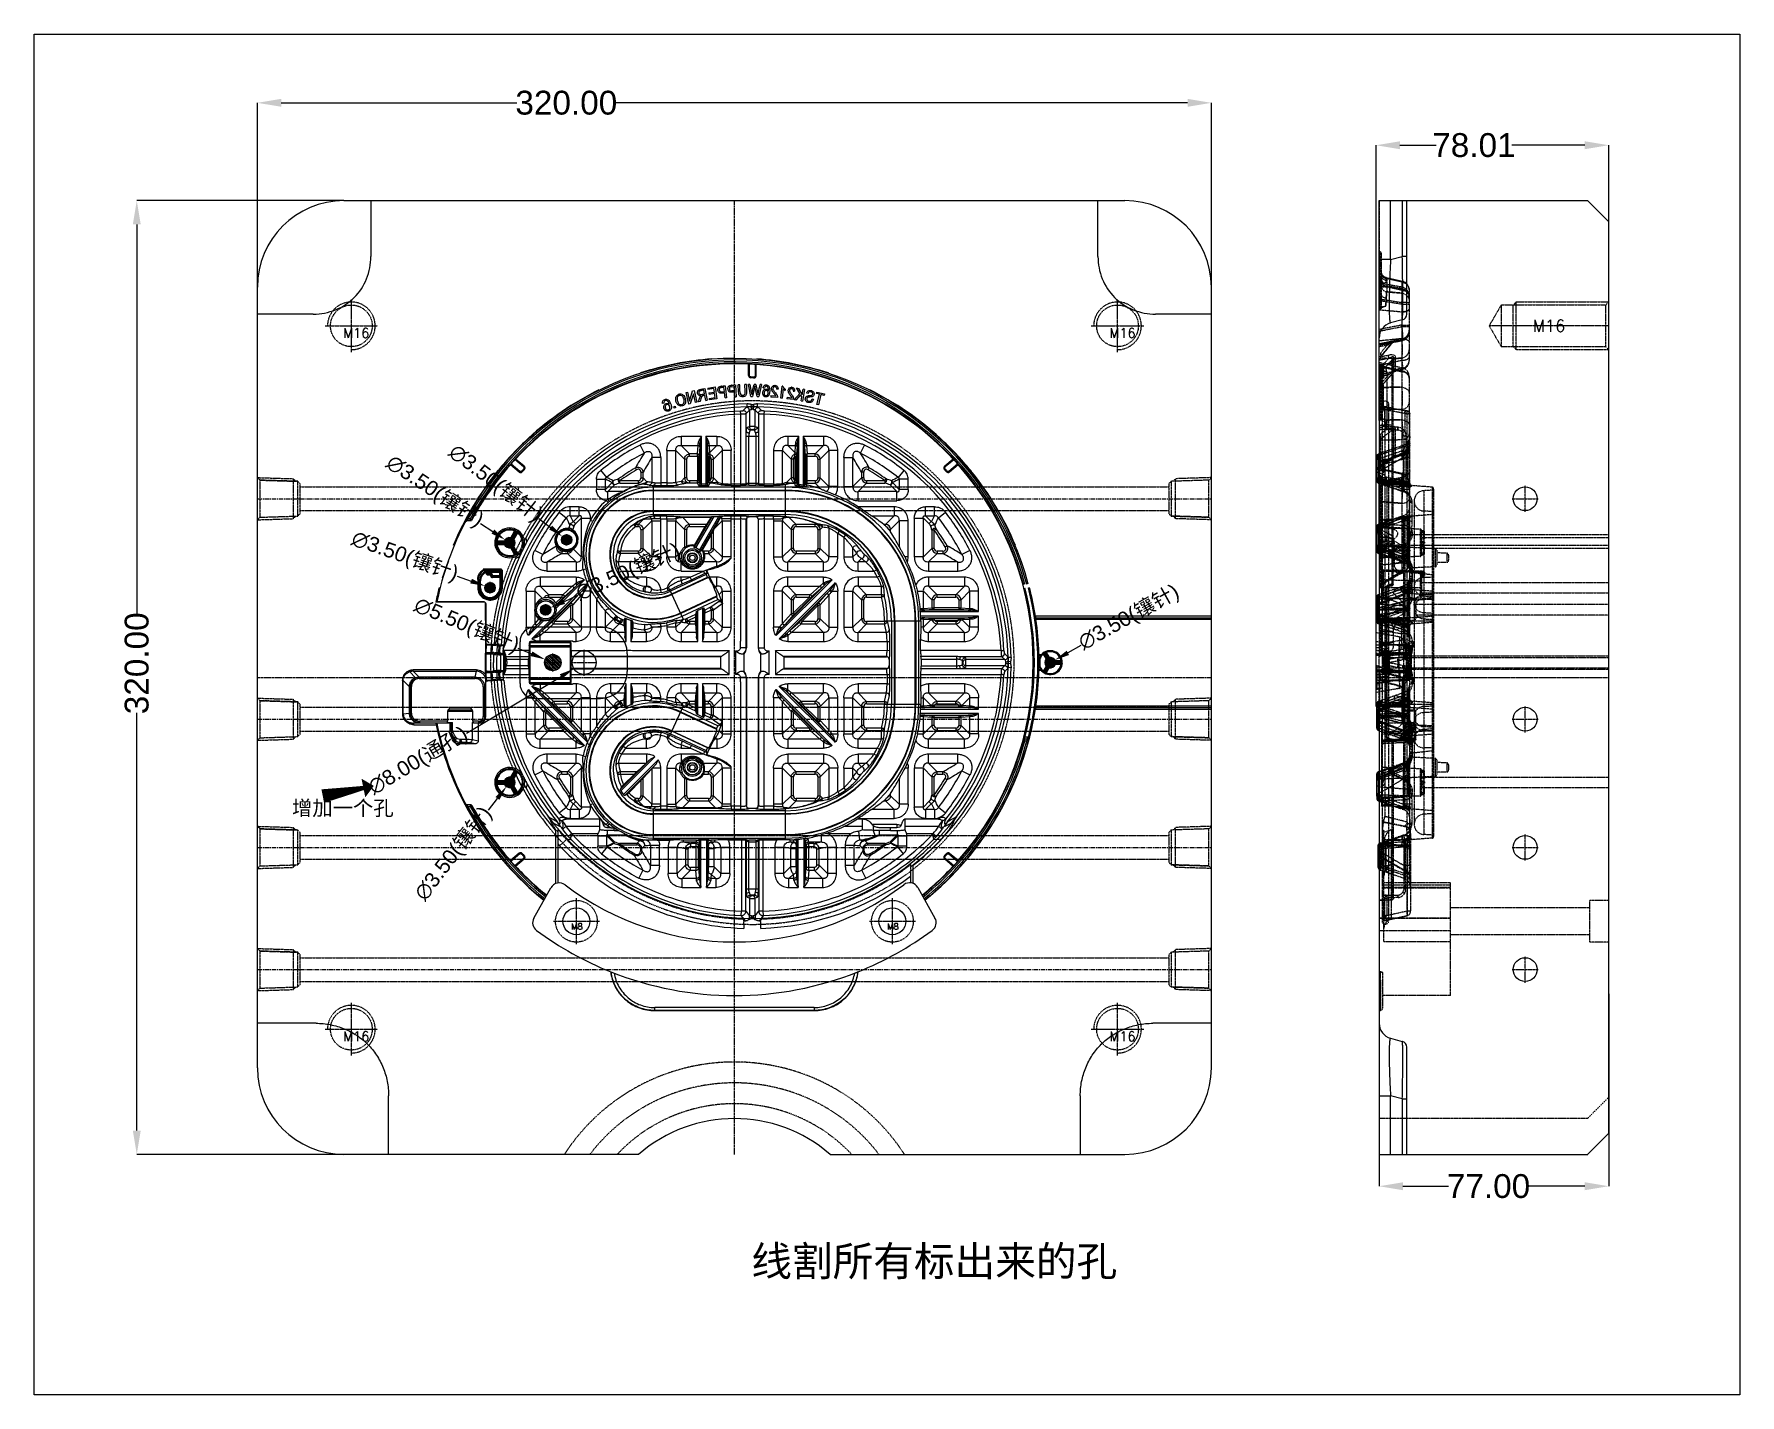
# Model space of a CAD drawing. Header units: millimetres. Extents: x 2748 to 3320, y 1427 to 1884.
import ezdxf
from ezdxf.enums import TextEntityAlignment as Align

# ---------------------------------------------------------------- set-up
doc = ezdxf.new("R2010")
doc.units = ezdxf.units.MM
doc.linetypes.add('CENTER', pattern=[0.6, 0.375, -0.075, 0.075, -0.075])
doc.linetypes.add('HIDDEN', pattern=[0.2, 0.1, -0.1])
doc.layers.add('11', color=7, linetype='Continuous')
doc.layers.add('21', color=7, linetype='Continuous')
for name, color, linetype, lineweight in [('center', 1, 'CENTER', 9), ('cool', 153, 'HIDDEN', 9), ('insert', 85, 'Continuous', 20), ('screw', 33, 'Continuous', 13)]:
    doc.layers.add(name, color=color, linetype=linetype, lineweight=lineweight)
doc.styles.get("Standard").update_dxf_attribs({"font": 'arial.ttf'})
doc.styles.add('TXT', font='txt.shx', dxfattribs={"bigfont": 'gbcbig.shx'})
doc.dimstyles.get("Standard").update_dxf_attribs({"dimtxt": 0.18, "dimasz": 0.18, "dimexe": 0.18, "dimexo": 0.0625, "dimgap": 0.09, "dimtad": 0, "dimtih": 1, "dimtoh": 1, "dimzin": 0, "dimdsep": 46, "dimtxsty": 'Standard', "dimcen": 0.09, "dimadec": 0, "dimazin": 0, "dimtfac": 1, "dimtofl": 0, "dimtmove": 0, "dimatfit": 3, "dimfxl": 0, "dimtolj": 1, "dimtzin": 0, "dimarcsym": 0})

msp = doc.modelspace()

# ---------------------------------------------------------------- texts
at = {"color": 2, "insert": (2834.498, 1626.528), "char_height": 5, "width": 38.81176, "attachment_point": 1}
msp.add_mtext('{\\fSimSun|b0|i0|c134|p2;增加一个孔}', dxfattribs=at)
at = {"insert": (2988.552, 1477.002), "char_height": 10, "width": 231.00041, "attachment_point": 1}
msp.add_mtext('{\\fSimSun|b0|i0|c134|p2;线割所有标出来的孔}', dxfattribs=at)
at = {"layer": 'screw', "color": 222, "linetype": 'HIDDEN', "ltscale": 0.995164, "style": 'TXT'}
msp.add_text('M16', height=4, rotation=360, dxfattribs=at).set_placement((3256.143, 1785.826), align=Align.MIDDLE)

# ---------------------------------------------------------------- blocks, each defined once
blk = doc.blocks.new('*D61')
at = {"color": 4, "lineweight": -2, "transparency": 16777216}
for p, q in [((2822.91, 1798.83), (2822.91, 1860.65)), ((2830.91, 1860.65), (2909.93, 1860.65)), ((3134.91, 1860.65), (2943.1, 1860.65)), ((3142.91, 1798.83), (3142.91, 1860.65))]:
    blk.add_line(p, q, dxfattribs=at)
at = {"color": 4, "transparency": 16777216}
for points in [[(2830.91, 1861.98), (2830.91, 1859.32), (2822.91, 1860.65)], [(3134.91, 1861.98), (3134.91, 1859.32), (3142.91, 1860.65)]]:
    blk.add_solid(points, dxfattribs=at)
at = {"layer": 'Defpoints', "color": 0, "transparency": 16777216}
for p in [(2822.91, 1860.65), (2822.91, 1798.83), (3142.91, 1798.83)]:
    blk.add_point(p, dxfattribs=at)
at = {"color": 6, "transparency": 16777216, "insert": (2926.51, 1860.65), "char_height": 8, "attachment_point": 5}
blk.add_mtext('\\A1;320.00', dxfattribs=at)
blk = doc.blocks.new('*D62')
at = {"color": 4, "lineweight": -2, "transparency": 16777216}
for p, q in [((2851.91, 1827.83), (2782.43, 1827.83)), ((2782.43, 1819.83), (2782.43, 1689.19)), ((2782.43, 1515.83), (2782.43, 1656.01)), ((2857.33, 1507.83), (2782.43, 1507.83))]:
    blk.add_line(p, q, dxfattribs=at)
at = {"color": 4, "transparency": 16777216}
for points in [[(2781.1, 1819.83), (2783.76, 1819.83), (2782.43, 1827.83)], [(2781.1, 1515.83), (2783.76, 1515.83), (2782.43, 1507.83)]]:
    blk.add_solid(points, dxfattribs=at)
at = {"layer": 'Defpoints', "color": 0, "transparency": 16777216}
for p in [(2851.91, 1827.83), (2782.43, 1507.83), (2857.33, 1507.83)]:
    blk.add_point(p, dxfattribs=at)
at = {"color": 6, "transparency": 16777216, "insert": (2782.43, 1672.6), "char_height": 8, "attachment_point": 5, "rotation": 90}
blk.add_mtext('\\A1;320.00', dxfattribs=at)
blk = doc.blocks.new('*D73')
at = {"color": 4, "lineweight": -2, "transparency": 16777216}
for p, q in [((3198.16, 1671.53), (3198.16, 1846.42)), ((3206.16, 1846.42), (3218.27, 1846.42)), ((3268.16, 1846.42), (3243.65, 1846.42)), ((3276.16, 1820.68), (3276.16, 1846.42))]:
    blk.add_line(p, q, dxfattribs=at)
at = {"color": 4, "transparency": 16777216}
for points in [[(3206.16, 1847.75), (3206.16, 1845.09), (3198.16, 1846.42)], [(3268.16, 1847.75), (3268.16, 1845.09), (3276.16, 1846.42)]]:
    blk.add_solid(points, dxfattribs=at)
at = {"layer": 'Defpoints', "color": 0, "transparency": 16777216}
for p in [(3276.16, 1846.42), (3276.16, 1820.68), (3198.16, 1671.53)]:
    blk.add_point(p, dxfattribs=at)
at = {"color": 6, "transparency": 16777216, "insert": (3230.96, 1846.42), "char_height": 8, "attachment_point": 5}
blk.add_mtext('\\A1;78.01', dxfattribs=at)
blk = doc.blocks.new('cool_jt_f12')
at = {"layer": 'cool', "ltscale": 0.3}
for p, q in [((0, 7.0785), (0.856, 6.2225)), ((0, 7.0785), (12, 6.7035)), ((0.856, 6.2225), (0.856, -6.2225)), ((13.5, 5.827375), (0.856, 6.2225)), ((0.856, 6.2225), (13.5, 5.827375)), ((12, 6.7035), (12.856, 5.8475)), ((12, 6.7035), (12, -6.7035)), ((14.327375, 5), (13.5, 5.827375)), ((13.5, -5.827375), (13.5, 5.827375)), ((14.327375, -5), (14.327375, 5)), ((13.5, -5.827375), (14.327375, -5)), ((0.856, -6.2225), (0, -7.0785)), ((0, -7.0785), (12, -6.7035)), ((0.856, -6.2225), (13.5, -5.827375)), ((12, -6.7035), (12.856, -5.8475))]:
    blk.add_line(p, q, dxfattribs=at)
blk = doc.blocks.new('insert_cir_3.5')
at = {"layer": 'insert'}
h = blk.add_hatch(dxfattribs=at)
h.set_pattern_fill('_ANSI31', color=123, scale=0.0875, angle=90, style=0)
h.set_pattern_definition([(135, (-3527.1127, 221.18007), (-0.196443103, -0.196443103), [])])
h.paths.add_polyline_path([(-1.75, 0, 1), (1.75, 0, 1)])
at = {"layer": 'insert', "color": 1, "linetype": 'CENTER', "ltscale": 0.108846}
for p, q in [((-1.925, 0), (1.925, 0)), ((0, -1.925), (0, 1.925))]:
    blk.add_line(p, q, dxfattribs=at)
at = {"layer": 'insert'}
blk.add_circle((0, 0), 1.75, dxfattribs=at)
blk = doc.blocks.new('*D75')
at = {"color": 4, "lineweight": -2, "transparency": 16777216}
blk.add_line((2910.2, 1677.71), (2914.82, 1675.8), dxfattribs=at)
at = {"color": 4, "transparency": 16777216}
blk.add_solid([(2915.14, 1676.57), (2914.5, 1675.03), (2919.44, 1673.88)], dxfattribs=at)
at = {"layer": 'Defpoints', "color": 0, "transparency": 16777216}
for p in [(2919.44, 1673.88), (2924.52, 1671.77)]:
    blk.add_point(p, dxfattribs=at)
at = {"color": 6, "transparency": 16777216, "insert": (2892.94, 1684.87), "char_height": 5, "attachment_point": 5, "rotation": 337.4732}
blk.add_mtext('\\A1;∅5.50(镶针)', dxfattribs=at)
blk = doc.blocks.new('*D76')
at = {"color": 4, "lineweight": -2, "transparency": 16777216}
blk.add_line((2930.32, 1695.29), (2925.75, 1693.26), dxfattribs=at)
at = {"color": 4, "transparency": 16777216}
blk.add_solid([(2925.41, 1694.02), (2926.09, 1692.5), (2921.18, 1691.24)], dxfattribs=at)
at = {"layer": 'Defpoints', "color": 0, "transparency": 16777216}
for p in [(2917.98, 1689.82), (2921.18, 1691.24)]:
    blk.add_point(p, dxfattribs=at)
at = {"color": 6, "transparency": 16777216, "insert": (2947.4, 1702.86), "char_height": 5, "attachment_point": 5, "rotation": 23.9043}
blk.add_mtext('\\A1;∅3.50(镶针)', dxfattribs=at)
blk = doc.blocks.new('*D77')
at = {"color": 4, "lineweight": -2, "transparency": 16777216}
blk.add_line((2889.86, 1701.85), (2894.58, 1700.19), dxfattribs=at)
at = {"color": 4, "transparency": 16777216}
blk.add_solid([(2894.85, 1700.98), (2894.3, 1699.4), (2899.3, 1698.53)], dxfattribs=at)
at = {"layer": 'Defpoints', "color": 0, "transparency": 16777216}
for p in [(2899.3, 1698.53), (2902.6, 1697.37)]:
    blk.add_point(p, dxfattribs=at)
at = {"color": 6, "transparency": 16777216, "insert": (2872.23, 1708.04), "char_height": 5, "attachment_point": 5, "rotation": 340.6363}
blk.add_mtext('\\A1;∅3.50(镶针)', dxfattribs=at)
blk = doc.blocks.new('*D78')
at = {"color": 4, "lineweight": -2, "transparency": 16777216}
blk.add_line((2897.73, 1719.54), (2901.89, 1716.77), dxfattribs=at)
at = {"color": 4, "transparency": 16777216}
blk.add_solid([(2902.35, 1717.46), (2901.43, 1716.08), (2906.05, 1714)], dxfattribs=at)
at = {"layer": 'Defpoints', "color": 0, "transparency": 16777216}
for p in [(2906.05, 1714), (2908.96, 1712.06)]:
    blk.add_point(p, dxfattribs=at)
at = {"color": 6, "transparency": 16777216, "insert": (2882.18, 1729.9), "char_height": 5, "attachment_point": 5, "rotation": 326.3187}
blk.add_mtext('\\A1;∅3.50(镶针)', dxfattribs=at)
blk = doc.blocks.new('*D79')
at = {"color": 4, "lineweight": -2, "transparency": 16777216}
blk.add_line((2917.3, 1721.21), (2921.26, 1718.16), dxfattribs=at)
at = {"color": 4, "transparency": 16777216}
blk.add_solid([(2921.77, 1718.82), (2920.75, 1717.5), (2925.22, 1715.1)], dxfattribs=at)
at = {"layer": 'Defpoints', "color": 0, "transparency": 16777216}
for p in [(2925.22, 1715.1), (2927.99, 1712.96)]:
    blk.add_point(p, dxfattribs=at)
at = {"color": 6, "transparency": 16777216, "insert": (2902.51, 1732.63), "char_height": 5, "attachment_point": 5, "rotation": 322.3363}
blk.add_mtext('\\A1;∅3.50(镶针)', dxfattribs=at)
blk = doc.blocks.new('*D80')
at = {"color": 4, "lineweight": -2, "transparency": 16777216}
blk.add_line((2900.36, 1623.3), (2903.4, 1627.27), dxfattribs=at)
at = {"color": 4, "transparency": 16777216}
blk.add_solid([(2902.74, 1627.77), (2904.06, 1626.76), (2906.44, 1631.24)], dxfattribs=at)
at = {"layer": 'Defpoints', "color": 0, "transparency": 16777216}
for p in [(2906.44, 1631.24), (2908.57, 1634.02)]:
    blk.add_point(p, dxfattribs=at)
at = {"color": 6, "transparency": 16777216, "insert": (2889, 1608.47), "char_height": 5, "attachment_point": 5, "rotation": 52.5422}
blk.add_mtext('\\A1;∅3.50(镶针)', dxfattribs=at)
blk = doc.blocks.new('*D81')
at = {"color": 4, "lineweight": -2, "transparency": 16777216}
blk.add_line((3099.12, 1678.55), (3094.76, 1676.11), dxfattribs=at)
at = {"color": 4, "transparency": 16777216}
blk.add_solid([(3094.35, 1676.84), (3095.16, 1675.38), (3090.39, 1673.68)], dxfattribs=at)
at = {"layer": 'Defpoints', "color": 0, "transparency": 16777216}
for p in [(3087.33, 1671.97), (3090.39, 1673.68)]:
    blk.add_point(p, dxfattribs=at)
at = {"color": 6, "transparency": 16777216, "insert": (3115.44, 1687.64), "char_height": 5, "attachment_point": 5, "rotation": 29.1265}
blk.add_mtext('\\A1;∅3.50(镶针)', dxfattribs=at)
blk = doc.blocks.new('screw_m8_i')
at = {"layer": 'screw', "color": 1, "linetype": 'CENTER', "ltscale": 0.435384}
for p, q in [((0, -7.7), (0, 7.7)), ((-7.7, 0), (7.7, 0))]:
    blk.add_line(p, q, dxfattribs=at)
at = {"layer": 'screw', "color": 8, "linetype": 'HIDDEN', "ltscale": 0.435384}
blk.add_circle((0, 0), 7, dxfattribs=at)
at = {"layer": 'screw'}
blk.add_circle((0, 0), 4.5, dxfattribs=at)
at = {"layer": 'screw', "color": 6, "style": 'TXT'}
blk.add_text('M8', height=2.1, dxfattribs=at).set_placement((-1.82, -2.8))
blk = doc.blocks.new('screw_m16_g')
at = {"layer": 'screw', "color": 1, "linetype": 'CENTER', "ltscale": 0.497582}
for p, q in [((0, -8.8), (0, 8.8)), ((-8.8, 0), (8.8, 0))]:
    blk.add_line(p, q, dxfattribs=at)
at = {"layer": 'screw', "linetype": 'HIDDEN', "ltscale": 0.497582}
blk.add_circle((0, 0), 7, dxfattribs=at)
at = {"layer": 'screw', "color": 92, "linetype": 'HIDDEN', "ltscale": 0.497582}
blk.add_arc((0, 0), 8, 270, 180, dxfattribs=at)
at = {"layer": 'screw', "color": 6, "style": 'TXT'}
blk.add_text('M16', height=3.2, dxfattribs=at).set_placement((-2.72, -4))
blk = doc.blocks.new('*D113')
at = {"color": 4, "lineweight": -2, "transparency": 16777216}
for p, q in [((3199.16, 1574.69), (3199.16, 1497.14)), ((3276.16, 1561.74), (3276.16, 1497.14)), ((3207.16, 1497.14), (3222.39, 1497.14)), ((3268.16, 1497.14), (3249.3, 1497.14))]:
    blk.add_line(p, q, dxfattribs=at)
at = {"color": 4, "transparency": 16777216}
for points in [[(3207.16, 1498.47), (3207.16, 1495.81), (3199.16, 1497.14)], [(3268.16, 1498.47), (3268.16, 1495.81), (3276.16, 1497.14)]]:
    blk.add_solid(points, dxfattribs=at)
at = {"layer": 'Defpoints', "color": 0, "transparency": 16777216}
for p in [(3199.16, 1574.69), (3276.16, 1561.74), (3199.16, 1497.14)]:
    blk.add_point(p, dxfattribs=at)
at = {"color": 6, "transparency": 16777216, "insert": (3235.85, 1497.14), "char_height": 8, "attachment_point": 5}
blk.add_mtext('\\A1;77.00', dxfattribs=at)
blk = doc.blocks.new('*D114')
at = {"color": 4, "lineweight": -2, "transparency": 16777216}
blk.add_line((2893.04, 1649.17), (2924.76, 1668.2), dxfattribs=at)
at = {"color": 4, "transparency": 16777216}
blk.add_solid([(2924.33, 1668.91), (2925.19, 1667.48), (2929.05, 1670.77)], dxfattribs=at)
at = {"layer": 'Defpoints', "color": 0, "transparency": 16777216}
for p in [(2929.05, 1670.77), (2935.91, 1674.88)]:
    blk.add_point(p, dxfattribs=at)
at = {"color": 6, "transparency": 16777216, "insert": (2877.02, 1639.55), "char_height": 5, "attachment_point": 5, "rotation": 30.9592}
blk.add_mtext('\\A1;∅8.00(通孔)', dxfattribs=at)
blk = doc.blocks.new('insert_cir_5.5')
at = {"layer": 'insert'}
h = blk.add_hatch(dxfattribs=at)
h.set_pattern_fill('_ANSI31', color=123, scale=0.1375, angle=90)
h.set_pattern_definition([(135, (-2921.97936, -1672.8262), (-0.308696304, -0.308696304), [])])
h.paths.add_polyline_path([(-2.75, 0, 1), (2.75, 0, 1)])
at = {"layer": 'insert', "color": 1, "linetype": 'CENTER', "ltscale": 2.794}
for p, q in [((-3.025, 0), (3.025, 0)), ((0, -3.025), (0, 3.025))]:
    blk.add_line(p, q, dxfattribs=at)
at = {"layer": 'insert'}
blk.add_circle((0, 0), 2.75, dxfattribs=at)

# ---------------------------------------------------------------- dimensions: what is measured, and where the dimension line sits
for base, p1, p2, picture, middle in [((2822.907, 1860.651), (3142.907, 1798.826), (2822.907, 1798.826), '*D61', (2926.514, 1860.651)), ((3276.163623827, 1846.41879723), (3198.158623827, 1671.533900922), (3276.163623827, 1820.675749613), '*D73', (3230.958654944, 1846.41879723)), ((3199.164, 1497.142), (3276.164, 1561.736), (3199.164, 1574.693), '*D113', (3235.846, 1497.142))]:
    dim = msp.add_linear_dim(base=base, p1=p1, p2=p2, dimstyle='Standard', override={"dimtxt": 8, "dimasz": 8, "dimexe": 0, "dimexo": 0, "dimgap": 0, "dimtih": 0, "dimtoh": 0, "dimzin": 0, "dimcen": 0, "dimclrd": 4, "dimclre": 4, "dimclrt": 6, "dimadec": 2, "dimtp": 0, "dimtm": 0, "dimtzin": 0})
    dim.commit()
    dim.dimension.update_dxf_attribs({"geometry": picture, "text_midpoint": middle, "dimtype": 160})
dim = msp.add_linear_dim(base=(2782.429, 1507.826), p1=(2851.907, 1827.826), p2=(2857.329, 1507.826), angle=90, dimstyle='Standard', override={"dimtxt": 8, "dimasz": 8, "dimexe": 0, "dimexo": 0, "dimgap": 0, "dimtih": 0, "dimtoh": 0, "dimzin": 0, "dimcen": 0, "dimclrd": 4, "dimclre": 4, "dimclrt": 6, "dimadec": 2, "dimtp": 0, "dimtm": 0, "dimtzin": 0})
dim.commit()
dim.dimension.update_dxf_attribs({"geometry": '*D62', "text_midpoint": (2782.429, 1672.602), "dimtype": 160})
for p1, p2, override, picture, middle in [((2927.987, 1712.962), (2925.216, 1715.1), {"dimtxt": 5, "dimasz": 5, "dimexe": 0, "dimexo": 0, "dimgap": 0, "dimtih": 0, "dimtoh": 0, "dimzin": 0, "dimcen": 0, "dimclrd": 4, "dimclre": 4, "dimclrt": 6, "dimadec": 2, "dimtp": 0, "dimtm": 0, "dimtzin": 0}, '*D79', (2902.51, 1732.627)), ((2908.963, 1712.056), (2906.05, 1713.997), {"dimtxt": 5, "dimasz": 5, "dimexe": 0, "dimexo": 0, "dimgap": 0, "dimtih": 0, "dimtoh": 0, "dimzin": 0, "dimcen": 0, "dimclrd": 4, "dimclre": 4, "dimclrt": 6, "dimadec": 2, "dimtp": 0, "dimtm": 0, "dimtzin": 0}, '*D78', (2882.182, 1729.904)), ((2902.598, 1697.371), (2899.296, 1698.531), {"dimtxt": 5, "dimasz": 5, "dimexe": 0, "dimexo": 0, "dimgap": 0, "dimtih": 0, "dimtoh": 0, "dimzin": 0, "dimcen": 0, "dimclrd": 4, "dimclre": 4, "dimclrt": 6, "dimadec": 2, "dimtp": 0, "dimtm": 0, "dimtzin": 0}, '*D77', (2872.235, 1708.042)), ((2917.979, 1689.817), (2921.179, 1691.235), {"dimtxt": 5, "dimasz": 5, "dimexe": 0, "dimexo": 0, "dimgap": 0, "dimtih": 0, "dimtoh": 0, "dimzin": 0, "dimcen": 0, "dimclrd": 4, "dimclre": 4, "dimclrt": 6, "dimadec": 2, "dimtp": 0, "dimtm": 0, "dimtzin": 0}, '*D76', (2947.402, 1702.858)), ((3087.33, 1671.974), (3090.387, 1673.678), {"dimtxt": 5, "dimasz": 5, "dimexe": 0, "dimexo": 0, "dimgap": 0, "dimtih": 0, "dimtoh": 0, "dimzin": 0, "dimcen": 0, "dimclrd": 4, "dimclre": 4, "dimclrt": 6, "dimadec": 2, "dimtp": 0, "dimtm": 0, "dimtzin": 0}, '*D81', (3115.444, 1687.639)), ((2924.52, 1671.773), (2919.439, 1673.88), {"dimtxt": 5, "dimasz": 5, "dimexe": 0, "dimexo": 0, "dimgap": 0, "dimtih": 0, "dimtoh": 0, "dimcen": 0, "dimclrd": 4, "dimclre": 4, "dimclrt": 6, "dimadec": 2}, '*D75', (2892.944, 1684.869)), ((2908.571, 1634.015), (2906.442, 1631.237), {"dimtxt": 5, "dimasz": 5, "dimexe": 0, "dimexo": 0, "dimgap": 0, "dimtih": 0, "dimtoh": 0, "dimzin": 0, "dimcen": 0, "dimclrd": 4, "dimclre": 4, "dimclrt": 6, "dimadec": 2, "dimtp": 0, "dimtm": 0, "dimtzin": 0}, '*D80', (2888.998, 1608.468))]:
    dim = msp.add_diameter_dim_2p(p1=p1, p2=p2, text='<>(镶针)', dimstyle='Standard', override=override)
    dim.commit()
    dim.dimension.update_dxf_attribs({"geometry": picture, "text_midpoint": middle})
dim = msp.add_diameter_dim_2p(p1=(2935.909, 1674.884), p2=(2929.049, 1670.769), text='<>(通孔)', dimstyle='Standard', override={"dimtxt": 5, "dimasz": 5, "dimexe": 0, "dimexo": 0, "dimgap": 0, "dimtih": 0, "dimtoh": 0, "dimzin": 0, "dimcen": 0, "dimclrd": 4, "dimclre": 4, "dimclrt": 6, "dimadec": 2, "dimtp": 0, "dimtm": 0, "dimtzin": 0})
dim.commit()
dim.dimension.update_dxf_attribs({"geometry": '*D114', "text_midpoint": (2877.016, 1639.554), "dimtype": 163})

# ---------------------------------------------------------------- linework, layer by layer
at = {"color": 6}
for p, q in [((2915.979, 1684.826), (2937.979, 1684.826)), ((2910.979, 1665.826), (2910.979, 1679.826)), ((2946.979, 1675.826), (2946.979, 1669.826)), ((2915.979, 1660.826), (2937.979, 1660.826))]:
    msp.add_line(p, q, dxfattribs=at)
at = {"color": 1, "linetype": 'CENTER', "ltscale": 0.248791}
for p, q in [((2932.479, 1668.426), (2932.479, 1677.226)), ((2928.079, 1672.826), (2936.879, 1672.826))]:
    msp.add_line(p, q, dxfattribs=at)
msp.add_lwpolyline([(2747.993, 1883.709), (3320.174, 1883.709), (3320.174, 1427.127), (2747.993, 1427.127)], close=True)
at = {"color": 2}
msp.add_lwpolyline([(2861.923, 1631.469, 0, 6.394, 0), (2858.443, 1630.758, 1.421, 4.618, -0.002139), (2844.819, 1628.037, 4.618, 4.618, -0.002139)], format="xyseb", dxfattribs=at)
for centre, radius in [((2932.479, 1672.826), 4), ((2921.979, 1672.826), 2.75)]:
    msp.add_circle(centre, radius)
at = {"color": 6}
for centre, radius, start, end in [((2915.979, 1679.826), 5, 90, 180), ((2937.979, 1675.826), 9, 0, 90), ((2915.979, 1665.826), 5, 180, 270), ((2937.979, 1669.826), 9, 270, 0)]:
    msp.add_arc(centre, radius, start, end, dxfattribs=at)
at = {"layer": '11', "color": 8, "linetype": 'HIDDEN'}
for radius, start, end in [(68, 32.96334, 147.03666), (61, 37.34055, 142.65945), (54, 43.24962, 136.75038)]:
    msp.add_arc((2982.907, 1470.827), radius, start, end, dxfattribs=at)
at = {"layer": '21', "color": 7, "linetype": 'Continuous'}
for p, q in [((2851.907, 1827.826), (3113.907, 1827.826)), ((2860.966, 1827.826), (2860.966, 1809.086)), ((3104.849, 1809.086), (3104.849, 1827.826)), ((3199.164, 1772.696), (3199.164, 1827.826)), ((3199.164, 1827.826), (3269.154, 1827.826)), ((3203.018, 1808.038), (3203.018, 1827.826)), ((3206.926, 1827.826), (3206.926, 1809.086)), ((3208.409, 1789.767), (3208.409, 1827.826)), ((3276.164, 1820.676), (3269.014, 1827.826)), ((3276.164, 1514.976), (3276.164, 1820.676)), ((3203.018, 1808.038), (3206.926, 1809.086)), ((3208.409, 1809.086), (3206.926, 1809.086)), ((3203.018, 1808.038), (3199.164, 1808.038)), ((2822.907, 1536.826), (2822.907, 1798.826)), ((3142.907, 1536.826), (3142.907, 1798.826)), ((2841.648, 1789.767), (2822.907, 1789.767)), ((3142.907, 1789.767), (3124.167, 1789.767)), ((3206.926, 1787.835), (3203.018, 1786.788)), ((2987.629, 1772.97), (2987.64, 1772.981)), ((2987.629, 1769.118), (2987.629, 1772.97)), ((2987.64, 1769.129), (2987.629, 1769.118)), ((2987.94, 1769.129), (2987.64, 1769.129)), ((2987.94, 1769.129), (2987.94, 1772.981)), ((2988.335, 1768.371), (2988.347, 1768.381)), ((2988.347, 1768.381), (2988.364, 1768.68)), ((2989.403, 1768.615), (2989.383, 1768.316)), ((2989.383, 1768.316), (2989.394, 1768.304)), ((2989.883, 1772.864), (2989.883, 1769.064)), ((2990.183, 1769.064), (2989.883, 1769.064)), ((2990.183, 1769.064), (2990.183, 1772.828)), ((2990.194, 1772.815), (2990.183, 1772.828)), ((2990.194, 1769.051), (2990.183, 1769.064)), ((3199.164, 1772.696), (3199.314, 1772.696)), ((3199.164, 1754.063), (3199.164, 1772.657)), ((3199.314, 1772.187), (3199.164, 1772.222)), ((3199.314, 1772.696), (3199.314, 1754.024)), ((2966.73, 1763.477), (2967.187, 1763.582)), ((2967.624, 1759.578), (2966.73, 1763.477)), ((2967.187, 1763.582), (2967.87, 1760.601)), ((2967.87, 1760.601), (2968.889, 1763.973)), ((2969.128, 1763.059), (2968.109, 1759.69)), ((2968.889, 1763.973), (2969.374, 1764.084)), ((2969.811, 1760.08), (2969.128, 1763.059)), ((2969.374, 1764.084), (2970.268, 1760.185)), ((2972.642, 1764.24), (2971.596, 1764.043)), ((2972.459, 1764.683), (2972.56, 1764.702)), ((2972.968, 1762.505), (2972.461, 1762.41)), ((2972.56, 1764.702), (2973.017, 1764.788)), ((2972.882, 1762.967), (2972.642, 1764.24)), ((2973.294, 1760.77), (2972.968, 1762.505)), ((2973.017, 1764.788), (2973.755, 1760.857)), ((2973.955, 1764.944), (2976.408, 1765.308)), ((2973.955, 1764.944), (2974.025, 1764.479)), ((2976.013, 1764.774), (2974.025, 1764.479)), ((2974.336, 1763.296), (2976.192, 1763.572)), ((2974.336, 1763.296), (2974.405, 1762.831)), ((2976.261, 1763.107), (2974.405, 1762.831)), ((2976.192, 1763.572), (2976.013, 1764.774)), ((2976.463, 1761.748), (2976.261, 1763.107)), ((2976.408, 1765.308), (2976.996, 1761.352)), ((2979.392, 1765.185), (2978.548, 1765.092)), ((2978.697, 1763.687), (2979.548, 1763.782)), ((2979.341, 1765.653), (2979.806, 1765.705)), ((2979.548, 1763.782), (2979.392, 1765.185)), ((2979.779, 1761.703), (2979.6, 1763.315)), ((2979.806, 1765.705), (2980.251, 1761.703)), ((2981.938, 1765.409), (2982.783, 1765.472)), ((2982.888, 1764.064), (2982.034, 1764.001)), ((2982.75, 1765.941), (2983.216, 1765.976)), ((2982.888, 1764.064), (2982.783, 1765.472)), ((2983.043, 1761.969), (2982.923, 1763.595)), ((2983.216, 1765.976), (2983.514, 1761.969)), ((2984.669, 1766.049), (2984.2, 1766.033)), ((2984.282, 1763.738), (2984.2, 1766.041)), ((2984.75, 1763.781), (2984.669, 1766.049)), ((2986.913, 1766.13), (2986.444, 1766.113)), ((2986.526, 1763.845), (2986.444, 1766.122)), ((2986.913, 1766.122), (2986.995, 1763.836)), ((2988.064, 1766.154), (2987.578, 1766.159)), ((2988.423, 1762.148), (2987.579, 1766.157)), ((2988.064, 1766.157), (2988.543, 1763.559)), ((2989.661, 1765.191), (2988.947, 1762.148)), ((2988.985, 1764.128), (2989.471, 1766.138)), ((2990.074, 1766.135), (2989.471, 1766.141)), ((2989.874, 1765.161), (2989.821, 1765.409)), ((2990.523, 1762.128), (2989.874, 1765.161)), ((2990.074, 1766.138), (2990.657, 1763.409)), ((2992.001, 1766.118), (2991.078, 1762.128)), ((2992, 1766.116), (2991.517, 1766.121)), ((2992.55, 1765.057), (2992.983, 1764.995)), ((2995.159, 1762.44), (2995.118, 1761.932)), ((2995.139, 1762.442), (2996.819, 1762.305)), ((2997.084, 1764.605), (2997.525, 1764.648)), ((2998.46, 1761.607), (2998.908, 1765.59)), ((2999.245, 1764.678), (2998.9, 1761.607)), ((2999.189, 1765.574), (2998.91, 1765.605)), ((2999.977, 1764.003), (3000.03, 1764.474)), ((3002.661, 1763.936), (3003.103, 1763.953)), ((3002.975, 1761.042), (3004.86, 1763.094)), ((3005.102, 1762.689), (3003.544, 1760.94)), ((3004.86, 1763.094), (3003.74, 1764.968)), ((3003.74, 1764.968), (3004.386, 1764.854)), ((3004.386, 1764.854), (3005.645, 1762.67)), ((3005.523, 1761.983), (3005.102, 1762.689)), ((3005.645, 1762.67), (3005.983, 1764.57)), ((3006.445, 1764.488), (3005.745, 1760.549)), ((3006.445, 1764.488), (3005.983, 1764.57)), ((3007.597, 1763.135), (3007.139, 1763.234)), ((3010.391, 1763.162), (3010.506, 1763.618)), ((3011.463, 1762.891), (3010.391, 1763.162)), ((3010.506, 1763.618), (3013.105, 1762.96)), ((3010.597, 1759.469), (3011.463, 1762.891)), ((3011.918, 1762.776), (3011.052, 1759.354)), ((3012.99, 1762.505), (3011.918, 1762.776)), ((3013.105, 1762.96), (3012.99, 1762.505)), ((3199.164, 1765.145), (3199.314, 1765.147)), ((2959.258, 1759.917), (2958.782, 1759.8)), ((2962.562, 1758.7), (2962.979, 1758.827)), ((2962.71, 1758.213), (2962.562, 1758.7)), ((2963.127, 1758.339), (2962.71, 1758.213)), ((2962.979, 1758.827), (2963.127, 1758.339)), ((2968.109, 1759.69), (2967.624, 1759.578)), ((2970.268, 1760.185), (2969.811, 1760.08)), ((2970.828, 1760.307), (2971.2, 1761.474)), ((2971.367, 1760.408), (2970.828, 1760.307)), ((2973.294, 1760.77), (2973.755, 1760.857)), ((2974.407, 1761.443), (2976.463, 1761.748)), ((2974.407, 1761.443), (2974.476, 1760.978)), ((2976.996, 1761.352), (2974.476, 1760.978)), ((2979.782, 1761.677), (2980.248, 1761.729)), ((2983.045, 1761.952), (2983.512, 1761.987)), ((2984.852, 1757.231), (2984.9, 1756.243)), ((2987.922, 1757.505), (2986.879, 1756.431)), ((2986.892, 1758.478), (2986.909, 1758.495)), ((2987.217, 1758.635), (2987.198, 1759.625)), ((2987.922, 1757.505), (2987.922, 1752.002)), ((2988.423, 1762.151), (2988.946, 1762.146)), ((2988.508, 1758.613), (2988.622, 1759.419)), ((2989.315, 1758.613), (2989.201, 1759.414)), ((2989.471, 1758.63), (2989.261, 1759.431)), ((2989.901, 1752.002), (2989.901, 1757.505)), ((2990.944, 1756.431), (2989.901, 1757.505)), ((2990.523, 1762.13), (2991.077, 1762.125)), ((2990.606, 1758.635), (2990.625, 1759.624)), ((2990.914, 1758.495), (2990.931, 1758.478)), ((2992.923, 1756.243), (2992.971, 1757.231)), ((2997.355, 1761.75), (2995.139, 1761.93)), ((2998.463, 1761.63), (2998.897, 1761.582)), ((3000.608, 1761.893), (3000.536, 1761.388)), ((3002.759, 1761.07), (3000.536, 1761.388)), ((3000.608, 1761.893), (3002.256, 1761.657)), ((3003.544, 1760.94), (3002.975, 1761.042)), ((3005.283, 1760.631), (3005.523, 1761.983)), ((3005.283, 1760.631), (3005.745, 1760.549)), ((3008.945, 1761.278), (3009.403, 1761.179)), ((3011.052, 1759.354), (3010.597, 1759.469)), ((3199.314, 1757.676), (3199.164, 1757.673)), ((2984.9, 1756.243), (2984.9, 1732.248)), ((2986.879, 1750.441), (2986.879, 1756.431)), ((2987.298, 1751.817), (2987.922, 1752.002)), ((2989.901, 1752.002), (2987.922, 1752.002)), ((2988.912, 1750.999), (2988.288, 1750.813)), ((2989.535, 1750.813), (2988.912, 1750.999)), ((2989.901, 1752.002), (2990.525, 1751.817)), ((2990.944, 1756.431), (2990.944, 1750.441)), ((2992.923, 1732.248), (2992.923, 1756.243)), ((3199.164, 1754.024), (3199.164, 1735.757)), ((3199.314, 1754.024), (3199.164, 1754.024)), ((2951.264, 1745.833), (2952.657, 1743.13)), ((2964.986, 1748.737), (2964.986, 1745.697)), ((2971.814, 1748.737), (2964.986, 1748.737)), ((2964.986, 1745.697), (2967.859, 1742.824)), ((2964.986, 1745.697), (2970.769, 1745.697)), ((2970.55, 1742.824), (2970.769, 1745.697)), ((2971.271, 1745.222), (2971.053, 1742.349)), ((2971.311, 1746.223), (2971.311, 1732.826)), ((2971.814, 1732.248), (2971.814, 1748.737)), ((2973.347, 1748.737), (2973.347, 1732.248)), ((2977.059, 1748.737), (2973.347, 1748.737)), ((2973.849, 1732.826), (2973.849, 1746.223)), ((2974.078, 1742.743), (2973.889, 1745.222)), ((2974.392, 1745.697), (2974.58, 1743.218)), ((2974.392, 1745.697), (2977.059, 1745.697)), ((2974.58, 1743.218), (2977.059, 1745.697)), ((2977.059, 1748.737), (2977.059, 1745.697)), ((2986.795, 1732.881), (2986.795, 1748.806)), ((2986.795, 1748.806), (2991.028, 1748.806)), ((2987.743, 1732.406), (2987.743, 1748.806)), ((2989.535, 1750.813), (2988.288, 1750.813)), ((2990.081, 1748.806), (2990.081, 1732.406)), ((2991.028, 1748.806), (2991.028, 1732.881)), ((3000.764, 1748.737), (3000.764, 1745.697)), ((3004.476, 1748.737), (3000.764, 1748.737)), ((3000.764, 1745.697), (3003.243, 1743.218)), ((3000.764, 1745.697), (3003.431, 1745.697)), ((3003.243, 1743.218), (3003.431, 1745.697)), ((3003.934, 1745.222), (3003.745, 1742.743)), ((3003.974, 1746.223), (3003.974, 1732.692)), ((3004.476, 1732.527), (3004.476, 1748.737)), ((3006.01, 1748.737), (3006.01, 1732.349)), ((3012.837, 1748.737), (3006.01, 1748.737)), ((3006.512, 1732.282), (3006.512, 1746.223)), ((3006.77, 1742.349), (3006.552, 1745.222)), ((3007.054, 1745.697), (3007.273, 1742.824)), ((3007.054, 1745.697), (3012.837, 1745.697)), ((3009.964, 1742.824), (3012.837, 1745.697)), ((3012.837, 1748.737), (3012.837, 1745.697)), ((3025.166, 1743.13), (3026.56, 1745.833)), ((2907.96, 1739.484), (2910.9, 1737.017)), ((2912.181, 1738.479), (2909.266, 1740.925)), ((2912.374, 1738.708), (2909.482, 1741.135)), ((2955.152, 1741.61), (2955.152, 1733.296)), ((2958.192, 1741.61), (2955.152, 1741.61)), ((2958.192, 1741.61), (2958.192, 1732.219)), ((2960.235, 1743.986), (2960.235, 1733.121)), ((2960.235, 1743.986), (2963.276, 1743.986)), ((2963.276, 1733.34), (2963.276, 1743.986)), ((2966.149, 1741.113), (2963.276, 1743.986)), ((2966.149, 1741.113), (2966.149, 1734.787)), ((2966.909, 1741.113), (2966.149, 1741.113)), ((2966.909, 1734.787), (2966.909, 1741.158)), ((2967.815, 1742.063), (2971.047, 1742.063)), ((2967.859, 1742.063), (2967.859, 1742.824)), ((2970.55, 1742.824), (2967.859, 1742.824)), ((2970.545, 1742.063), (2970.545, 1733.837)), ((2971.047, 1733.837), (2971.047, 1742.063)), ((2974.113, 1741.967), (2974.113, 1733.933)), ((2974.113, 1741.967), (2974.616, 1741.967)), ((2974.616, 1733.923), (2974.616, 1741.978)), ((2975.136, 1741.113), (2975.136, 1734.787)), ((2975.136, 1741.113), (2975.896, 1741.113)), ((2978.769, 1743.986), (2975.896, 1741.113)), ((2975.896, 1734.787), (2975.896, 1741.113)), ((2978.769, 1743.986), (2978.769, 1732.947)), ((2981.81, 1743.986), (2978.769, 1743.986)), ((2981.81, 1732.248), (2981.81, 1743.986)), ((2996.013, 1743.986), (2996.013, 1732.248)), ((2996.013, 1743.986), (2999.054, 1743.986)), ((2999.054, 1732.947), (2999.054, 1743.986)), ((3001.927, 1741.113), (2999.054, 1743.986)), ((3001.927, 1741.113), (3001.927, 1734.787)), ((3002.687, 1741.113), (3001.927, 1741.113)), ((3002.687, 1734.787), (3002.687, 1741.113)), ((3003.208, 1741.981), (3003.208, 1733.92)), ((3003.208, 1741.967), (3003.71, 1741.967)), ((3003.71, 1733.933), (3003.71, 1741.967)), ((3006.776, 1742.063), (3006.776, 1733.837)), ((3006.776, 1742.063), (3009.964, 1742.063)), ((3009.964, 1742.824), (3007.273, 1742.824)), ((3007.278, 1733.837), (3007.278, 1742.063)), ((3009.964, 1742.063), (3009.964, 1742.824)), ((3010.914, 1741.113), (3010.914, 1734.787)), ((3010.914, 1741.113), (3011.674, 1741.113)), ((3014.547, 1743.986), (3011.674, 1741.113)), ((3011.674, 1734.787), (3011.674, 1741.113)), ((3014.547, 1743.986), (3014.547, 1731.914)), ((3017.588, 1743.986), (3014.547, 1743.986)), ((3017.588, 1731.914), (3017.588, 1743.986)), ((3019.631, 1741.61), (3019.631, 1731.914)), ((3019.631, 1741.61), (3022.672, 1741.61)), ((3022.672, 1731.914), (3022.672, 1741.61)), ((3053.409, 1738.705), (3056.283, 1741.117)), ((3056.305, 1741.11), (3053.438, 1738.704)), ((3056.52, 1740.9), (3053.63, 1738.475)), ((3054.865, 1737.064), (3057.781, 1739.51)), ((3056.305, 1741.11), (3056.283, 1741.117)), ((3198.379, 1733.837), (3198.379, 1742.075)), ((3198.379, 1741.113), (3198.921, 1741.113)), ((3198.921, 1742.824), (3199.164, 1742.907)), ((3199.164, 1741.197), (3198.921, 1741.113)), ((3198.921, 1738.48), (3198.921, 1741.113)), ((2907.773, 1739.235), (2907.772, 1739.251)), ((2910.709, 1736.772), (2907.773, 1739.235)), ((2910.9, 1737.017), (2910.708, 1736.788)), ((2910.708, 1736.788), (2910.709, 1736.772)), ((2911.746, 1736.86), (2911.523, 1737.061)), ((2911.747, 1736.844), (2911.746, 1736.86)), ((2912.374, 1738.708), (2912.181, 1738.479)), ((2912.223, 1737.83), (2912.444, 1737.627)), ((2912.391, 1738.709), (2912.374, 1738.708)), ((2912.444, 1737.627), (2912.46, 1737.628)), ((2936.618, 1734.355), (2936.618, 1730.964)), ((2936.618, 1734.355), (2939.659, 1734.355)), ((2938.066, 1737.34), (2939.948, 1734.952)), ((2939.659, 1730.964), (2939.659, 1734.355)), ((2944.491, 1733.837), (2944.044, 1734.451)), ((2944.491, 1733.077), (2944.491, 1733.837)), ((2950.612, 1733.837), (2944.491, 1733.837)), ((2950.079, 1737.537), (2949.688, 1738.189)), ((2950.568, 1733.837), (2950.568, 1733.077)), ((2951.518, 1736.722), (2951.518, 1734.742)), ((2951.518, 1736.722), (2952.279, 1736.722)), ((2951.518, 1734.787), (2952.279, 1734.787)), ((2952.279, 1734.787), (2952.279, 1736.723)), ((2952.279, 1734.787), (2953.549, 1733.516)), ((2963.276, 1733.34), (2965.124, 1733.762)), ((2965.124, 1733.762), (2966.149, 1734.787)), ((2966.909, 1734.787), (2966.149, 1734.787)), ((2967.859, 1733.837), (2967.859, 1733.12)), ((2971.047, 1733.837), (2967.859, 1733.837)), ((2974.113, 1733.933), (2974.616, 1733.933)), ((2975.136, 1734.787), (2975.896, 1734.787)), ((2975.896, 1734.787), (2977.431, 1733.252)), ((3000.381, 1733.241), (3001.927, 1734.787)), ((3002.687, 1734.787), (3001.927, 1734.787)), ((3003.208, 1733.933), (3003.71, 1733.933)), ((3009.964, 1733.837), (3006.776, 1733.837)), ((3009.964, 1733.837), (3009.964, 1733.077)), ((3010.914, 1734.787), (3011.674, 1734.787)), ((3011.674, 1734.787), (3014.547, 1731.914)), ((3022.672, 1731.914), (3025.545, 1734.787)), ((3025.545, 1736.723), (3025.545, 1734.787)), ((3026.305, 1736.722), (3025.545, 1736.722)), ((3026.305, 1734.787), (3025.545, 1734.787)), ((3026.305, 1734.787), (3026.305, 1736.722)), ((3027.255, 1733.837), (3027.255, 1733.077)), ((3033.332, 1733.837), (3027.255, 1733.837)), ((3027.744, 1737.537), (3028.135, 1738.189)), ((3033.332, 1733.837), (3033.779, 1734.451)), ((3033.332, 1733.837), (3033.332, 1733.077)), ((3039.757, 1737.34), (3037.875, 1734.952)), ((3038.165, 1734.355), (3038.165, 1730.964)), ((3041.205, 1734.355), (3038.165, 1734.355)), ((3041.205, 1730.964), (3041.205, 1734.355)), ((3053.339, 1737.627), (3053.368, 1737.626)), ((3053.368, 1737.626), (3053.588, 1737.828)), ((3053.438, 1738.704), (3053.409, 1738.705)), ((3053.63, 1738.475), (3053.438, 1738.704)), ((3054.022, 1736.907), (3054.02, 1736.88)), ((3054.244, 1737.107), (3054.022, 1736.907)), ((3055.057, 1736.835), (3054.865, 1737.064)), ((3055.055, 1736.807), (3055.057, 1736.835)), ((3057.972, 1739.254), (3055.056, 1736.807)), ((3055.057, 1736.835), (3057.968, 1739.277)), ((3057.972, 1739.254), (3057.968, 1739.277)), ((3062.149, 1737.26), (3062.194, 1737.23)), ((3198.439, 1737.941), (3198.379, 1737.715)), ((3198.567, 1738.164), (3198.439, 1737.941)), ((3198.735, 1738.342), (3198.567, 1738.164)), ((3198.774, 1738.374), (3198.735, 1738.342)), ((3198.916, 1738.478), (3198.767, 1738.388)), ((3198.767, 1738.388), (3198.767, 1738.388)), ((3198.806, 1738.381), (3198.767, 1738.388)), ((3199.163, 1738.627), (3198.916, 1738.478)), ((3198.921, 1738.189), (3199.042, 1738.263)), ((3198.921, 1734.453), (3198.921, 1738.189)), ((3198.921, 1734.453), (3199.164, 1734.367)), ((3199.042, 1738.263), (3199.163, 1738.337)), ((3199.164, 1735.757), (3199.314, 1735.757)), ((3199.164, 1712.15), (3199.164, 1735.717)), ((3199.164, 1733.964), (3199.314, 1733.95)), ((3199.314, 1735.757), (3199.314, 1711.377)), ((2939.659, 1730.964), (2936.618, 1730.964)), ((2939.659, 1730.964), (2941.935, 1733.24)), ((2942.695, 1732.48), (2940.419, 1730.204)), ((2940.419, 1727.524), (2940.419, 1730.204)), ((2945.461, 1730.204), (2940.419, 1730.204)), ((2944.491, 1733.077), (2950.568, 1733.077)), ((2951.062, 1732.583), (2950.568, 1733.077)), ((2955.747, 1721.918), (2955.747, 1732.282)), ((2999.967, 1731.69), (2955.747, 1731.69)), ((2955.747, 1730.685), (2999.967, 1730.685)), ((2999.967, 1730.506), (2955.747, 1730.506)), ((2960.235, 1733.121), (2958.192, 1733.121)), ((2958.192, 1732.219), (2960.237, 1732.219)), ((2960.235, 1733.121), (2960.237, 1732.219)), ((2965.979, 1732.86), (2964.132, 1732.438)), ((2967.86, 1733.12), (2970.546, 1733.12)), ((2970.809, 1732.325), (2970.546, 1733.12)), ((2971.05, 1733.611), (2971.311, 1732.826)), ((2973.347, 1732.749), (2971.814, 1732.749)), ((2971.814, 1732.248), (2973.347, 1732.248)), ((2973.849, 1732.826), (2974.107, 1733.6)), ((2974.107, 1733.6), (2974.108, 1733.633)), ((2974.609, 1733.099), (2974.352, 1732.325)), ((2978.293, 1732.446), (2976.955, 1732.752)), ((2977.431, 1733.252), (2978.769, 1732.947)), ((2981.807, 1732.248), (2984.9, 1732.248)), ((2984.9, 1732.749), (2981.81, 1732.749)), ((2987.742, 1732.406), (2990.081, 1732.406)), ((2990.081, 1732.907), (2987.743, 1732.907)), ((2996.013, 1732.749), (2992.923, 1732.749)), ((2992.923, 1732.248), (2996.013, 1732.248)), ((2999.054, 1732.947), (2999.491, 1733.047)), ((2999.967, 1732.546), (2999.529, 1732.446)), ((2999.967, 1732.546), (2999.967, 1721.773)), ((3003.433, 1732.193), (3003.187, 1732.962)), ((3003.725, 1733.462), (3003.974, 1732.692)), ((3004.427, 1732.028), (3004.476, 1732.527)), ((3006.01, 1732.349), (3005.944, 1731.853)), ((3006.512, 1732.282), (3006.719, 1732.881)), ((3006.719, 1732.881), (3006.77, 1733.552)), ((3007.146, 1732.391), (3006.938, 1731.787)), ((3007.22, 1732.378), (3007.273, 1733.077)), ((3007.273, 1733.077), (3009.964, 1733.077)), ((3012.009, 1731.031), (3009.964, 1733.077)), ((3017.588, 1731.914), (3014.547, 1731.914)), ((3019.631, 1731.914), (3022.672, 1731.914)), ((3027.255, 1733.077), (3024.382, 1730.204)), ((3024.382, 1727.163), (3024.382, 1730.204)), ((3037.404, 1730.204), (3024.382, 1730.204)), ((3027.255, 1733.077), (3033.332, 1733.077)), ((3037.404, 1730.204), (3035.128, 1732.48)), ((3035.888, 1733.24), (3038.165, 1730.964)), ((3037.404, 1727.163), (3037.404, 1730.204)), ((3041.205, 1730.964), (3038.165, 1730.964)), ((3199.164, 1732.993), (3198.921, 1733.077)), ((2924.096, 1723.287), (2926.496, 1721.419)), ((2927.845, 1722.079), (2927.845, 1725.12)), ((2930.774, 1725.12), (2927.845, 1725.12)), ((2930.774, 1722.079), (2930.774, 1725.12)), ((2939.912, 1727.194), (2940.504, 1726.514)), ((2955.747, 1723.686), (2999.967, 1723.686)), ((2999.967, 1723.508), (2955.747, 1723.508)), ((2955.747, 1722.502), (2999.967, 1722.502)), ((3024.382, 1727.163), (3037.404, 1727.163)), ((3036.454, 1725.12), (3024.442, 1725.12)), ((3036.454, 1725.12), (3036.454, 1722.079)), ((3047.049, 1722.079), (3047.049, 1725.12)), ((3049.978, 1725.12), (3047.049, 1725.12)), ((3049.978, 1722.079), (3049.978, 1725.12)), ((3051.327, 1721.419), (3053.727, 1723.287)), ((3199.314, 1726.885), (3199.164, 1726.897)), ((2892.782, 1720.952), (2892.916, 1721.011)), ((2892.916, 1721.012), (2893.204, 1721.039)), ((2893.059, 1720.513), (2894.693, 1720.513)), ((2893.181, 1720.568), (2894.536, 1720.568)), ((2893.204, 1721.039), (2893.513, 1721.068)), ((2894.238, 1721.068), (2893.513, 1721.068)), ((2894.693, 1720.513), (2894.536, 1720.568)), ((2907.856, 1714.741), (2909.141, 1716.967)), ((2909.171, 1716.945), (2907.927, 1714.789)), ((2908.187, 1714.638), (2909.583, 1717.055)), ((2909.958, 1716.839), (2908.562, 1714.422)), ((2909.432, 1716.794), (2909.171, 1716.945)), ((2909.569, 1717.062), (2909.536, 1717.118)), ((2910.068, 1716.427), (2909.807, 1716.578)), ((2910.035, 1716.83), (2909.971, 1716.83)), ((2927.666, 1718.834), (2927.698, 1718.929)), ((2927.845, 1722.079), (2928.812, 1720.117)), ((2927.845, 1722.079), (2930.774, 1722.079)), ((2928.812, 1720.117), (2930.774, 1722.079)), ((2931.534, 1721.319), (2929.572, 1719.357)), ((2931.534, 1721.319), (2931.534, 1708.297)), ((2931.534, 1721.319), (2934.575, 1721.319)), ((2934.575, 1720.551), (2934.575, 1721.319)), ((2935.367, 1720.119), (2934.575, 1720.551)), ((2949.815, 1718.446), (2949.815, 1719.206)), ((2950.568, 1719.206), (2949.815, 1719.206)), ((2949.815, 1718.446), (2950.613, 1718.446)), ((2950.568, 1719.206), (2952.257, 1720.895)), ((2950.568, 1718.446), (2950.568, 1719.206)), ((2951.518, 1717.54), (2951.518, 1711.125)), ((2951.518, 1717.496), (2952.279, 1717.496)), ((2955.152, 1720.369), (2952.279, 1717.496)), ((2952.279, 1711.17), (2952.279, 1717.496)), ((2955.152, 1720.369), (2955.152, 1708.297)), ((2955.152, 1720.369), (2958.192, 1720.369)), ((2960.277, 1721.977), (2958.15, 1721.977)), ((2958.151, 1721.025), (2958.15, 1721.977)), ((2958.151, 1721.025), (2960.277, 1721.025)), ((2958.192, 1708.297), (2958.192, 1720.369)), ((2960.235, 1720.369), (2960.235, 1708.297)), ((2960.235, 1720.369), (2963.276, 1720.369)), ((2960.277, 1721.025), (2960.277, 1721.977)), ((2963.276, 1708.297), (2963.276, 1720.369)), ((2966.149, 1717.496), (2963.276, 1720.369)), ((2965.47, 1721.596), (2965.47, 1721.645)), ((2975.136, 1721.645), (2965.47, 1721.645)), ((2965.47, 1721.596), (2967.859, 1719.206)), ((2965.47, 1721.596), (2975.101, 1721.596)), ((2966.149, 1717.496), (2966.149, 1711.595)), ((2966.909, 1717.496), (2966.149, 1717.496)), ((2966.909, 1711.888), (2966.909, 1717.541)), ((2967.815, 1718.446), (2973.056, 1718.446)), ((2967.859, 1718.446), (2967.859, 1719.206)), ((2973.511, 1719.206), (2967.859, 1719.206)), ((2975.352, 1721.869), (2969.336, 1711.449)), ((2969.493, 1712.274), (2973.056, 1718.446)), ((2975.953, 1721.908), (2969.835, 1711.308)), ((2971.163, 1710.542), (2977.725, 1721.908)), ((2971.534, 1710.18), (2978.283, 1721.869)), ((2975.101, 1721.596), (2973.511, 1719.206)), ((2975.352, 1721.869), (2975.136, 1721.645)), ((2975.896, 1717.21), (2976.219, 1717.818)), ((2975.896, 1711.17), (2975.896, 1717.21)), ((2975.953, 1721.908), (2977.725, 1721.908)), ((2978.769, 1720.369), (2976.219, 1717.818)), ((2978.276, 1721.833), (2978.283, 1721.869)), ((2978.769, 1720.369), (2978.769, 1708.297)), ((2978.769, 1720.369), (2981.81, 1720.369)), ((2981.768, 1721.025), (2981.768, 1721.977)), ((2984.9, 1721.977), (2981.768, 1721.977)), ((2981.768, 1721.025), (2984.914, 1721.025)), ((2981.81, 1708.297), (2981.81, 1720.369)), ((2984.9, 1721.977), (2984.925, 1680.042)), ((2986.872, 1677.835), (2986.879, 1720.832)), ((2986.941, 1720.805), (2986.879, 1720.832)), ((2986.941, 1720.805), (2986.941, 1677.766)), ((2987.897, 1721.749), (2987.82, 1721.784)), ((2989.926, 1721.749), (2987.897, 1721.749)), ((2990.003, 1721.784), (2989.926, 1721.749)), ((2990.944, 1720.832), (2990.882, 1720.805)), ((2990.882, 1720.805), (2990.882, 1677.766)), ((2990.951, 1677.835), (2990.944, 1720.832)), ((2992.923, 1721.977), (2992.888, 1677.799)), ((2996.055, 1721.977), (2992.923, 1721.977)), ((2992.923, 1721.025), (2996.055, 1721.025)), ((2996.013, 1720.369), (2996.013, 1708.297)), ((2996.013, 1720.369), (2999.054, 1720.369)), ((2996.055, 1721.025), (2996.055, 1721.977)), ((2999.054, 1708.297), (2999.054, 1720.369)), ((3001.927, 1717.496), (2999.054, 1720.369)), ((3001.281, 1721.563), (3003.637, 1719.206)), ((3001.927, 1717.496), (3001.927, 1711.17)), ((3002.687, 1717.496), (3001.927, 1717.496)), ((3002.687, 1711.17), (3002.687, 1717.496)), ((3003.637, 1718.446), (3003.637, 1719.206)), ((3009.964, 1719.206), (3003.637, 1719.206)), ((3003.637, 1718.446), (3009.964, 1718.446)), ((3009.964, 1719.206), (3010.246, 1719.489)), ((3009.964, 1718.446), (3009.964, 1719.206)), ((3010.914, 1717.496), (3010.914, 1711.17)), ((3010.914, 1717.496), (3011.674, 1717.496)), ((3012.435, 1718.256), (3011.674, 1717.496)), ((3011.674, 1711.17), (3011.674, 1717.496)), ((3014.547, 1717.923), (3014.547, 1708.297)), ((3017.588, 1716.124), (3018.079, 1716.939)), ((3028.911, 1722.079), (3036.454, 1722.079)), ((3033.581, 1719.206), (3033.012, 1719.206)), ((3033.581, 1719.206), (3036.454, 1722.079)), ((3033.581, 1718.672), (3033.581, 1719.206)), ((3034.657, 1717.496), (3035.292, 1717.496)), ((3038.165, 1720.369), (3035.292, 1717.496)), ((3035.292, 1716.696), (3035.292, 1717.496)), ((3038.165, 1720.369), (3038.165, 1711.727)), ((3041.205, 1720.369), (3038.165, 1720.369)), ((3041.205, 1708.297), (3041.205, 1720.369)), ((3043.248, 1721.319), (3043.248, 1708.297)), ((3043.248, 1721.319), (3046.289, 1721.319)), ((3046.289, 1708.297), (3046.289, 1721.319)), ((3048.251, 1719.357), (3046.289, 1721.319)), ((3047.049, 1722.079), (3049.978, 1722.079)), ((3047.049, 1722.079), (3049.011, 1720.117)), ((3049.011, 1720.117), (3049.978, 1722.079)), ((3049.162, 1717.245), (3049.162, 1711.169)), ((3049.922, 1717.246), (3050.537, 1717.694)), ((3049.922, 1711.17), (3049.922, 1717.246)), ((3198.379, 1717.652), (3198.379, 1718.417)), ((3198.379, 1710.204), (3198.379, 1717.246)), ((3198.389, 1717.496), (3198.432, 1717.496)), ((3198.699, 1717.905), (3198.599, 1717.799)), ((3198.646, 1717.815), (3198.599, 1717.799)), ((3198.921, 1719.206), (3199.164, 1719.29)), ((3198.921, 1712.05), (3198.921, 1717.694)), ((2902.948, 1713.314), (2902.98, 1713.258)), ((2902.98, 1712.794), (2902.948, 1712.738)), ((2902.979, 1713.243), (2905.77, 1713.243)), ((2905.77, 1712.81), (2902.979, 1712.81)), ((2905.847, 1713.581), (2903.272, 1713.581)), ((2903.272, 1712.471), (2905.847, 1712.471)), ((2903.281, 1713.243), (2903.281, 1713.544)), ((2905.77, 1713.544), (2903.281, 1713.544)), ((2903.281, 1712.81), (2903.281, 1712.509)), ((2903.281, 1712.509), (2905.77, 1712.509)), ((2909.141, 1709.085), (2907.856, 1711.311)), ((2908.187, 1711.414), (2909.32, 1709.453)), ((2909.528, 1709.957), (2908.562, 1711.63)), ((2910.102, 1716.412), (2908.817, 1714.186)), ((2908.817, 1711.866), (2909.692, 1710.352)), ((2908.823, 1714.271), (2910.068, 1716.427)), ((2928.978, 1710.852), (2931.534, 1708.297)), ((2951.518, 1711.17), (2952.279, 1711.17)), ((2952.279, 1711.17), (2955.152, 1708.297)), ((2966.909, 1711.888), (2967.042, 1711.617)), ((2969.339, 1711.992), (2969.336, 1711.449)), ((2975.136, 1715.865), (2972.17, 1710.729)), ((2975.136, 1715.865), (2975.136, 1711.125)), ((2975.136, 1711.17), (2975.896, 1711.17)), ((2975.896, 1711.17), (2978.769, 1708.297)), ((2999.054, 1708.297), (3001.927, 1711.17)), ((3002.687, 1711.17), (3001.927, 1711.17)), ((3010.914, 1711.17), (3011.674, 1711.17)), ((3011.674, 1711.17), (3014.547, 1708.297)), ((3017.588, 1708.296), (3017.588, 1716.124)), ((3019.631, 1714.791), (3020.179, 1715.569)), ((3019.631, 1714.791), (3019.631, 1708.297)), ((3022.672, 1708.297), (3022.672, 1711.235)), ((3046.289, 1708.297), (3049.162, 1711.169)), ((3049.922, 1711.17), (3049.162, 1711.17)), ((3053.623, 1711.658), (3054.274, 1712.05)), ((3199.104, 1711.985), (3198.921, 1712.05)), ((3199.348, 1711.898), (3199.104, 1711.985)), ((3199.164, 1714.957), (3199.314, 1714.955)), ((3199.314, 1713.642), (3199.164, 1713.645)), ((3199.164, 1712.15), (3199.314, 1712.136)), ((3199.164, 1711.377), (3199.164, 1688.401)), ((3199.314, 1711.377), (3199.164, 1711.377)), ((2918.607, 1709.08), (2915.905, 1710.474)), ((2920.128, 1703.545), (2920.128, 1706.586)), ((2929.824, 1706.586), (2920.128, 1706.586)), ((2925.015, 1710.219), (2925.015, 1709.459)), ((2925.325, 1710.219), (2925.015, 1710.219)), ((2925.015, 1709.459), (2926.951, 1709.459)), ((2926.951, 1710.027), (2926.951, 1709.459)), ((2929.824, 1706.586), (2926.951, 1709.459)), ((2929.824, 1706.586), (2929.824, 1703.545)), ((2931.534, 1708.297), (2932.204, 1708.297)), ((2953.441, 1706.586), (2944.047, 1706.586)), ((2950.57, 1710.22), (2944.674, 1710.22)), ((2944.688, 1709.46), (2944.688, 1710.22)), ((2950.568, 1709.459), (2944.688, 1709.46)), ((2950.568, 1710.22), (2950.568, 1709.459)), ((2953.441, 1706.586), (2950.568, 1709.459)), ((2953.441, 1703.545), (2953.441, 1706.586)), ((2958.192, 1708.297), (2955.152, 1708.297)), ((2960.235, 1708.297), (2963.276, 1708.297)), ((2963.276, 1708.297), (2964.872, 1709.892)), ((2965.07, 1706.67), (2964.986, 1706.586)), ((2964.986, 1703.545), (2964.986, 1706.586)), ((2965.108, 1706.586), (2964.986, 1706.586)), ((2965.433, 1706.88), (2965.396, 1706.959)), ((2971.534, 1710.18), (2972.004, 1710.455)), ((2972.527, 1710.219), (2972.268, 1710.065)), ((2977.059, 1706.586), (2972.515, 1706.586)), ((2974.23, 1710.219), (2972.527, 1710.219)), ((2972.753, 1709.459), (2974.186, 1709.459)), ((2974.186, 1710.219), (2974.186, 1709.459)), ((2977.059, 1706.586), (2974.186, 1709.459)), ((2977.059, 1705.235), (2977.059, 1706.586)), ((2981.81, 1708.297), (2978.769, 1708.297)), ((2996.013, 1708.297), (2999.054, 1708.297)), ((3003.637, 1709.459), (3000.764, 1706.586)), ((3000.764, 1703.545), (3000.764, 1706.586)), ((3012.837, 1706.586), (3000.764, 1706.586)), ((3003.637, 1710.219), (3003.637, 1709.459)), ((3009.964, 1710.219), (3003.637, 1710.219)), ((3003.637, 1709.459), (3009.964, 1709.459)), ((3009.964, 1710.219), (3009.964, 1709.459)), ((3012.837, 1706.586), (3009.964, 1709.459)), ((3012.837, 1703.545), (3012.837, 1706.586)), ((3017.588, 1708.296), (3014.547, 1708.297)), ((3019.631, 1708.297), (3022.672, 1708.297)), ((3022.672, 1708.297), (3023.917, 1709.542)), ((3025.583, 1707.787), (3024.382, 1706.586)), ((3024.382, 1703.545), (3024.382, 1706.586)), ((3026.905, 1706.586), (3024.382, 1706.586)), ((3041.205, 1708.297), (3040.014, 1708.297)), ((3046.289, 1708.297), (3043.248, 1708.297)), ((3050.872, 1709.459), (3047.999, 1706.586)), ((3047.999, 1706.586), (3047.999, 1703.545)), ((3057.695, 1706.586), (3047.999, 1706.586)), ((3050.872, 1710.219), (3050.872, 1709.459)), ((3052.808, 1710.219), (3050.872, 1710.219)), ((3050.872, 1709.459), (3052.808, 1709.459)), ((3052.808, 1710.219), (3052.808, 1709.459)), ((3057.695, 1706.586), (3057.695, 1703.545)), ((3061.918, 1710.474), (3059.216, 1709.08)), ((3199.164, 1709.376), (3198.921, 1709.459)), ((2896.793, 1700.704), (2896.793, 1697.951)), ((2896.793, 1700.703), (2897.095, 1700.703)), ((2897.095, 1697.951), (2897.095, 1700.703)), ((2897.421, 1700.224), (2897.421, 1697.951)), ((2897.421, 1700.224), (2897.723, 1700.224)), ((2897.723, 1697.951), (2897.723, 1700.224)), ((2898.668, 1704.14), (2898.668, 1703.991)), ((2904.498, 1704.14), (2898.668, 1704.14)), ((2898.818, 1703.99), (2898.668, 1704.14)), ((2898.818, 1703.99), (2898.668, 1703.99)), ((2898.929, 1703.839), (2899.572, 1703.512)), ((2898.929, 1703.839), (2904.498, 1703.839)), ((2899.627, 1703.174), (2899.622, 1702.857)), ((2901.14, 1702.868), (2899.622, 1702.857)), ((2899.627, 1703.196), (2904.445, 1703.185)), ((2899.923, 1702.857), (2899.923, 1703.196)), ((2899.923, 1703.196), (2899.934, 1703.185)), ((2899.923, 1702.857), (2899.934, 1702.868)), ((2900.224, 1703.497), (2900.235, 1703.486)), ((2900.224, 1702.254), (2900.235, 1703.486)), ((2900.224, 1702.555), (2900.235, 1702.566)), ((2901.129, 1702.555), (2900.224, 1702.555)), ((2900.224, 1702.254), (2901.743, 1702.265)), ((2904.144, 1703.486), (2900.235, 1703.486)), ((2901.14, 1702.868), (2901.129, 1701.952)), ((2901.14, 1702.566), (2901.129, 1702.555)), ((2904.445, 1701.963), (2901.129, 1701.952)), ((2901.441, 1702.265), (2901.43, 1702.254)), ((2901.43, 1701.952), (2901.43, 1702.254)), ((2901.43, 1701.952), (2901.441, 1701.963)), ((2901.732, 1701.35), (2901.743, 1702.265)), ((2901.732, 1701.651), (2901.743, 1701.662)), ((2904.155, 1701.651), (2901.732, 1701.651)), ((2904.472, 1701.35), (2901.732, 1701.35)), ((2904.144, 1703.486), (2904.498, 1703.839)), ((2904.144, 1703.486), (2904.144, 1701.696)), ((2904.17, 1701.35), (2904.17, 1697.951)), ((2904.799, 1703.538), (2904.445, 1703.185)), ((2904.445, 1701.963), (2904.445, 1703.185)), ((2904.456, 1701.952), (2904.445, 1701.963)), ((2904.472, 1697.951), (2904.472, 1701.35)), ((2904.498, 1704.14), (2904.498, 1703.839)), ((2904.799, 1703.538), (2904.799, 1697.951)), ((2904.799, 1703.538), (2905.099, 1703.538)), ((2905.1, 1697.951), (2905.099, 1703.538)), ((2914.951, 1680.795), (2933.646, 1699.489)), ((2917.751, 1701.502), (2917.751, 1698.462)), ((2929.824, 1701.502), (2917.751, 1701.502)), ((2920.128, 1703.545), (2929.824, 1703.545)), ((2932.624, 1700.636), (2923.131, 1691.143)), ((2932.134, 1704.11), (2933.017, 1704.293)), ((2933.402, 1699.939), (2934.237, 1700.278)), ((2933.418, 1699.888), (2933.413, 1699.909)), ((2944.192, 1703.113), (2945.04, 1703.545)), ((2945.04, 1703.545), (2953.441, 1703.545)), ((2945.614, 1700.908), (2946.358, 1701.502)), ((2953.441, 1701.502), (2946.358, 1701.502)), ((2953.441, 1701.502), (2953.441, 1698.462)), ((2973.439, 1702.365), (2961.45, 1696.774)), ((2961.875, 1695.863), (2973.865, 1701.454)), ((2974.167, 1701.398), (2961.95, 1695.702)), ((2964.986, 1703.545), (2972.475, 1703.545)), ((2964.986, 1700.402), (2964.986, 1701.502)), ((2968.094, 1701.502), (2964.986, 1701.502)), ((2968.094, 1701.502), (2972.475, 1703.545)), ((2968.496, 1700.64), (2968.094, 1701.502)), ((2968.496, 1700.64), (2972.877, 1702.683)), ((2972.475, 1703.545), (2972.877, 1702.683)), ((2973.748, 1703.09), (2973.439, 1702.365)), ((2973.504, 1703.791), (2974.571, 1701.502)), ((2973.865, 1701.454), (2974.167, 1701.398)), ((2977.059, 1701.502), (2974.571, 1701.502)), ((2977.059, 1698.462), (2977.059, 1701.502)), ((3015.637, 1700.636), (2996.88, 1681.879)), ((2997.964, 1680.794), (3016.721, 1699.552)), ((3000.764, 1703.545), (3012.837, 1703.545)), ((3000.764, 1698.462), (3000.764, 1701.502)), ((3012.837, 1701.502), (3000.764, 1701.502)), ((3012.837, 1699.53), (3012.837, 1701.502)), ((3024.382, 1703.545), (3029.759, 1703.545)), ((3024.382, 1701.502), (3024.382, 1698.462)), ((3030.812, 1701.502), (3024.382, 1701.502)), ((3029.759, 1703.545), (3030.59, 1704.01)), ((3030.812, 1701.502), (3031.672, 1701.91)), ((3047.999, 1703.545), (3057.695, 1703.545)), ((3047.999, 1701.502), (3047.999, 1698.462)), ((3060.072, 1701.502), (3047.999, 1701.502)), ((3060.072, 1701.502), (3060.072, 1698.462)), ((2897.723, 1697.951), (2896.793, 1697.951)), ((2898.738, 1694.434), (2898.898, 1694.689)), ((2899.821, 1693.953), (2899.903, 1694.243)), ((2905.1, 1697.951), (2904.17, 1697.951)), ((2913, 1696.751), (2913, 1684.679)), ((2913, 1696.751), (2916.041, 1696.751)), ((2916.041, 1691.669), (2916.041, 1696.751)), ((2918.375, 1694.418), (2916.041, 1696.751)), ((2917.664, 1682.797), (2931.706, 1696.838)), ((2917.751, 1698.462), (2920.624, 1695.589)), ((2917.751, 1698.462), (2928.497, 1698.462)), ((2920.624, 1694.828), (2920.624, 1695.589)), ((2925.315, 1695.589), (2920.624, 1695.589)), ((2920.624, 1694.828), (2925.023, 1694.828)), ((2929.911, 1698.633), (2923.005, 1691.728)), ((2923.053, 1692.859), (2925.023, 1694.828)), ((2923.296, 1692.392), (2925.378, 1694.473)), ((2925.023, 1694.828), (2925.378, 1694.473)), ((2925.315, 1695.589), (2928.497, 1698.462)), ((2928.852, 1697.631), (2925.67, 1694.758)), ((2927.831, 1692.598), (2930.704, 1695.78)), ((2931.534, 1695.425), (2928.661, 1692.243)), ((2929.07, 1697.831), (2929.115, 1697.874)), ((2931.534, 1695.425), (2931.534, 1684.679)), ((2934.575, 1696.751), (2932.602, 1696.751)), ((2934.507, 1697.588), (2935.301, 1698.014)), ((2934.575, 1684.679), (2934.575, 1696.751)), ((2936.618, 1694.323), (2937.333, 1694.872)), ((2936.618, 1694.323), (2936.618, 1684.679)), ((2952.893, 1698.462), (2953.441, 1698.462)), ((2953.356, 1698.376), (2953.441, 1698.462)), ((2958.362, 1696.302), (2958.17, 1697.234)), ((2960.734, 1697.033), (2960.368, 1697.911)), ((2965.849, 1687.341), (2961.227, 1697.252)), ((2964.833, 1689.52), (2977.049, 1695.217)), ((2976.898, 1694.95), (2964.908, 1689.359)), ((2965.333, 1688.447), (2977.322, 1694.038)), ((2976.198, 1698.462), (2976.566, 1697.969)), ((2976.198, 1698.462), (2977.059, 1698.462)), ((2976.566, 1697.969), (2977.059, 1698.462)), ((2977.049, 1695.217), (2976.898, 1694.95)), ((2977.322, 1694.038), (2978.248, 1693.756)), ((2978.769, 1696.751), (2977.754, 1695.736)), ((2978.769, 1692.949), (2977.754, 1695.736)), ((2978.769, 1696.751), (2978.769, 1692.949)), ((2978.769, 1696.751), (2981.81, 1696.751)), ((2981.81, 1684.679), (2981.81, 1696.751)), ((2996.013, 1696.751), (2996.013, 1684.679)), ((2999.054, 1696.751), (2996.013, 1696.751)), ((3012.924, 1698.633), (2998.883, 1684.592)), ((2999.054, 1686.005), (2999.054, 1696.751)), ((3001.927, 1693.878), (2999.054, 1696.751)), ((3000.677, 1682.797), (3014.719, 1696.838)), ((3000.764, 1698.462), (3011.51, 1698.462)), ((3000.764, 1698.462), (3003.637, 1695.589)), ((3001.927, 1693.878), (3001.927, 1689.187)), ((3002.687, 1693.878), (3001.927, 1693.878)), ((3002.687, 1689.48), (3008.036, 1694.828)), ((3002.687, 1689.48), (3002.687, 1693.878)), ((3003.042, 1689.125), (3008.391, 1694.473)), ((3003.637, 1694.828), (3003.637, 1695.589)), ((3008.328, 1695.589), (3003.637, 1695.589)), ((3003.637, 1694.828), (3008.036, 1694.828)), ((3008.036, 1694.828), (3008.391, 1694.473)), ((3008.328, 1695.589), (3011.51, 1698.462)), ((3011.865, 1697.631), (3008.683, 1694.758)), ((3010.844, 1692.598), (3013.717, 1695.78)), ((3014.547, 1695.425), (3011.674, 1692.243)), ((3014.547, 1695.425), (3014.547, 1684.679)), ((3015.615, 1696.751), (3017.588, 1696.751)), ((3017.588, 1684.679), (3017.588, 1696.751)), ((3019.631, 1696.751), (3019.631, 1684.679)), ((3019.631, 1696.751), (3022.672, 1696.751)), ((3022.672, 1684.679), (3022.672, 1696.751)), ((3025.545, 1693.878), (3022.672, 1696.751)), ((3024.382, 1698.462), (3032.154, 1698.462)), ((3024.382, 1698.462), (3027.255, 1695.589)), ((3025.545, 1693.878), (3025.545, 1687.552)), ((3026.305, 1693.878), (3025.545, 1693.878)), ((3026.305, 1687.552), (3026.305, 1693.878)), ((3027.255, 1694.828), (3027.255, 1695.589)), ((3032.279, 1695.589), (3027.255, 1695.589)), ((3027.255, 1694.828), (3032.266, 1694.828)), ((3032.266, 1695.589), (3032.266, 1694.828)), ((3044.286, 1696.751), (3046.289, 1696.751)), ((3046.289, 1690.969), (3046.289, 1696.751)), ((3049.162, 1693.878), (3046.289, 1696.751)), ((3047.999, 1698.462), (3060.072, 1698.462)), ((3047.999, 1698.462), (3050.872, 1695.589)), ((3049.162, 1693.878), (3049.162, 1691.187)), ((3049.922, 1693.878), (3049.162, 1693.878)), ((3049.922, 1690.69), (3049.922, 1693.878)), ((3050.872, 1694.828), (3050.872, 1695.589)), ((3057.199, 1695.589), (3050.872, 1695.589)), ((3050.872, 1694.828), (3057.199, 1694.828)), ((3057.199, 1695.589), (3060.072, 1698.462)), ((3057.199, 1694.828), (3057.199, 1695.589)), ((3058.149, 1693.878), (3058.149, 1690.69)), ((3058.149, 1693.878), (3058.909, 1693.878)), ((3061.782, 1696.751), (3058.909, 1693.878)), ((3058.909, 1691.187), (3058.909, 1693.878)), ((3061.782, 1696.751), (3061.782, 1690.969)), ((3064.823, 1696.751), (3061.782, 1696.751)), ((3064.823, 1689.924), (3064.823, 1696.751)), ((3198.379, 1687.901), (3198.379, 1694.84)), ((3198.379, 1693.878), (3198.921, 1693.878)), ((3198.921, 1695.589), (3199.164, 1695.672)), ((3199.164, 1693.962), (3198.921, 1693.878)), ((3198.921, 1691.187), (3198.921, 1693.878)), ((2898.964, 1693.119), (2882.749, 1693.119)), ((2898.964, 1693.177), (2883.09, 1693.177)), ((2898.964, 1693.177), (2898.964, 1693.119)), ((2899.409, 1686.911), (2899.409, 1692.675)), ((2899.409, 1692.675), (2899.467, 1692.675)), ((2899.467, 1692.675), (2899.467, 1666.8)), ((2916.041, 1686.006), (2916.041, 1689.383)), ((2927.546, 1692.305), (2922.197, 1686.957)), ((2927.901, 1691.95), (2922.552, 1686.602)), ((2927.546, 1692.305), (2927.901, 1691.95)), ((2927.901, 1691.95), (2927.901, 1687.507)), ((2928.661, 1687.552), (2928.661, 1692.243)), ((2939.659, 1684.679), (2939.659, 1690.03)), ((2969.883, 1689.026), (2966.942, 1687.654)), ((2969.861, 1688.02), (2967.271, 1686.812)), ((2969.861, 1688.02), (2969.861, 1686.602)), ((2970.138, 1689.989), (2969.883, 1689.026)), ((2970.138, 1689.989), (2970.138, 1681.633)), ((2972.174, 1690.981), (2970.637, 1690.264)), ((2970.637, 1679.928), (2970.637, 1690.264)), ((2972.174, 1690.981), (2972.174, 1679.928)), ((2972.676, 1681.633), (2972.676, 1691.173)), ((2972.931, 1690.448), (2972.676, 1691.173)), ((2974.683, 1691.264), (2972.931, 1690.447)), ((2975.136, 1690.48), (2972.953, 1689.462)), ((2972.953, 1686.602), (2972.953, 1689.462)), ((2974.683, 1691.264), (2977.533, 1693.311)), ((2975.136, 1690.48), (2975.136, 1687.507)), ((2975.136, 1690.43), (2975.896, 1690.43)), ((2978.769, 1692.494), (2975.896, 1690.43)), ((2975.896, 1687.552), (2975.896, 1690.43)), ((2978.769, 1692.494), (2978.769, 1684.679)), ((2999.054, 1686.005), (3001.927, 1689.187)), ((3002.757, 1688.832), (2999.884, 1685.65)), ((3003.042, 1689.125), (3002.687, 1689.48)), ((3010.559, 1692.305), (3005.21, 1686.957)), ((3010.914, 1691.95), (3005.565, 1686.602)), ((3010.559, 1692.305), (3010.914, 1691.95)), ((3010.914, 1691.95), (3010.914, 1687.552)), ((3011.674, 1687.552), (3011.674, 1692.243)), ((3045.254, 1689.924), (3064.823, 1689.924)), ((3064.823, 1688.391), (3045.33, 1688.391)), ((3062.309, 1690.426), (3045.762, 1690.426)), ((3046.289, 1690.969), (3049.162, 1691.187)), ((3049.637, 1690.685), (3046.764, 1690.466)), ((3058.149, 1691.193), (3049.922, 1691.193)), ((3049.922, 1690.69), (3058.149, 1690.69)), ((3061.307, 1690.466), (3058.434, 1690.685)), ((3058.909, 1691.187), (3061.782, 1690.969)), ((3064.823, 1684.679), (3064.823, 1688.391)), ((3142.907, 1688.401), (3083.856, 1688.401)), ((3199.164, 1690.683), (3198.869, 1690.69)), ((3198.921, 1691.187), (3199.164, 1691.181)), ((2899.409, 1686.911), (2899.451, 1686.769)), ((2899.451, 1686.769), (2899.451, 1676.087)), ((2913, 1684.679), (2914.973, 1684.679)), ((2918.963, 1686.976), (2913.867, 1681.879)), ((2918.378, 1687.1), (2915.87, 1684.592)), ((2916.041, 1686.006), (2917.275, 1687.372)), ((2918.046, 1686.952), (2916.871, 1685.65)), ((2918.505, 1683.599), (2918.46, 1683.557)), ((2918.723, 1683.799), (2921.905, 1686.672)), ((2922.26, 1685.842), (2919.078, 1682.969)), ((2929.824, 1682.969), (2919.078, 1682.969)), ((2922.552, 1686.602), (2922.197, 1686.957)), ((2922.26, 1685.842), (2926.951, 1685.842)), ((2926.995, 1686.602), (2922.552, 1686.602)), ((2926.951, 1686.602), (2926.951, 1685.842)), ((2929.824, 1682.969), (2926.951, 1685.842)), ((2927.901, 1687.552), (2928.661, 1687.552)), ((2928.661, 1687.552), (2931.534, 1684.679)), ((2929.824, 1679.928), (2929.824, 1682.969)), ((2934.575, 1684.679), (2931.534, 1684.679)), ((2936.618, 1684.679), (2939.659, 1684.679)), ((2939.659, 1684.679), (2942.387, 1687.408)), ((2944.242, 1685.842), (2941.369, 1682.969)), ((2941.369, 1679.928), (2941.369, 1682.969)), ((2946.094, 1682.969), (2941.369, 1682.969)), ((2942.797, 1687.659), (2943.35, 1687.314)), ((2944.485, 1686.602), (2944.203, 1686.602)), ((2944.242, 1686.602), (2944.242, 1685.842)), ((2944.242, 1685.842), (2944.486, 1685.842)), ((2944.486, 1686.602), (2944.486, 1685.842)), ((2944.584, 1686.654), (2945.12, 1686.408)), ((2946.138, 1687.761), (2945.912, 1687.118)), ((2945.916, 1685.308), (2946.094, 1682.969)), ((2946.138, 1687.761), (2946.138, 1681.633)), ((2946.637, 1679.928), (2946.637, 1687.584)), ((2948.174, 1686.994), (2948.174, 1679.928)), ((2948.676, 1681.633), (2948.676, 1686.787)), ((2948.72, 1682.969), (2948.834, 1684.464)), ((2953.441, 1682.969), (2948.72, 1682.969)), ((2953.441, 1682.969), (2952.583, 1683.826)), ((2953.441, 1679.928), (2953.441, 1682.969)), ((2954.35, 1685.616), (2954.32, 1685.611)), ((2955.152, 1684.699), (2955.12, 1684.711)), ((2958.192, 1685.016), (2958.101, 1685.913)), ((2958.192, 1684.679), (2958.192, 1685.016)), ((2960.067, 1686.199), (2960.235, 1685.313)), ((2960.235, 1685.313), (2960.235, 1684.679)), ((2963.276, 1684.679), (2960.235, 1684.679)), ((2963.276, 1684.679), (2965.045, 1686.448)), ((2963.276, 1684.679), (2963.276, 1686.163)), ((2967.859, 1685.842), (2964.986, 1682.969)), ((2964.986, 1682.969), (2964.986, 1679.928)), ((2970.094, 1682.969), (2964.986, 1682.969)), ((2966.634, 1686.549), (2967.271, 1686.812)), ((2967.859, 1686.602), (2967.859, 1685.842)), ((2969.861, 1686.602), (2967.859, 1686.602)), ((2967.859, 1685.842), (2969.876, 1685.842)), ((2969.876, 1685.842), (2970.094, 1682.969)), ((2972.72, 1682.969), (2972.939, 1685.842)), ((2977.059, 1682.969), (2972.72, 1682.969)), ((2972.939, 1685.842), (2974.186, 1685.842)), ((2974.23, 1686.602), (2972.953, 1686.602)), ((2974.186, 1686.602), (2974.186, 1685.842)), ((2977.059, 1682.969), (2974.186, 1685.842)), ((2975.136, 1687.552), (2975.896, 1687.552)), ((2975.896, 1687.552), (2978.769, 1684.679)), ((2977.059, 1682.969), (2977.059, 1679.928)), ((2978.769, 1684.679), (2981.81, 1684.679)), ((2997.986, 1684.679), (2996.013, 1684.679)), ((3001.736, 1683.799), (3004.918, 1686.672)), ((3005.273, 1685.842), (3002.091, 1682.969)), ((3012.837, 1682.969), (3002.091, 1682.969)), ((3005.565, 1686.602), (3005.21, 1686.957)), ((3005.273, 1685.842), (3009.964, 1685.842)), ((3009.964, 1686.602), (3005.565, 1686.602)), ((3009.964, 1686.602), (3009.964, 1685.842)), ((3012.837, 1682.969), (3009.964, 1685.842)), ((3010.914, 1687.552), (3011.674, 1687.552)), ((3011.674, 1687.552), (3014.547, 1684.679)), ((3012.837, 1682.969), (3012.837, 1679.928)), ((3014.547, 1684.679), (3017.588, 1684.679)), ((3019.631, 1684.679), (3022.672, 1684.679)), ((3022.672, 1684.679), (3025.545, 1687.552)), ((3027.255, 1685.842), (3024.382, 1682.969)), ((3024.382, 1679.928), (3024.382, 1682.969)), ((3033.874, 1682.969), (3024.382, 1682.969)), ((3026.305, 1687.552), (3025.545, 1687.552)), ((3027.255, 1686.602), (3027.255, 1685.842)), ((3033.222, 1686.602), (3027.255, 1686.602)), ((3027.255, 1685.842), (3033.217, 1685.842)), ((3033.217, 1686.602), (3033.217, 1685.842)), ((3033.874, 1682.969), (3033.217, 1685.842)), ((3033.222, 1686.602), (3033.225, 1686.896)), ((3033.225, 1686.896), (3045.422, 1686.896)), ((3034.177, 1686.709), (3034.177, 1686.896)), ((3034.177, 1686.709), (3034.826, 1683.872)), ((3035.573, 1686.896), (3035.573, 1658.756)), ((3036.578, 1658.756), (3036.578, 1686.896)), ((3036.756, 1686.896), (3036.756, 1658.756)), ((3043.577, 1658.756), (3043.577, 1686.896)), ((3043.755, 1686.896), (3043.755, 1658.756)), ((3044.76, 1658.756), (3044.76, 1686.896)), ((3045.422, 1686.896), (3045.422, 1684.679)), ((3046.289, 1684.679), (3045.422, 1684.679)), ((3045.762, 1687.888), (3062.309, 1687.888)), ((3046.289, 1684.679), (3046.289, 1687.346)), ((3048.767, 1687.157), (3046.289, 1687.346)), ((3046.289, 1684.679), (3048.767, 1687.157)), ((3046.764, 1687.848), (3049.243, 1687.66)), ((3050.872, 1685.842), (3047.999, 1682.969)), ((3047.999, 1679.928), (3047.999, 1682.969)), ((3060.072, 1682.969), (3047.999, 1682.969)), ((3050.005, 1687.122), (3058.066, 1687.122)), ((3050.019, 1687.122), (3050.019, 1687.624)), ((3058.052, 1687.624), (3050.019, 1687.624)), ((3050.872, 1686.602), (3050.872, 1685.842)), ((3057.199, 1686.602), (3050.872, 1686.602)), ((3050.872, 1685.842), (3057.199, 1685.842)), ((3057.199, 1686.602), (3057.199, 1685.842)), ((3060.072, 1682.969), (3057.199, 1685.842)), ((3058.052, 1687.122), (3058.052, 1687.624)), ((3058.829, 1687.66), (3061.307, 1687.848)), ((3061.782, 1687.346), (3059.304, 1687.157)), ((3059.304, 1687.157), (3061.782, 1684.679)), ((3060.072, 1679.928), (3060.072, 1682.969)), ((3061.782, 1687.346), (3061.782, 1684.679)), ((3064.823, 1684.679), (3061.782, 1684.679)), ((3083.945, 1687.901), (3142.907, 1687.901)), ((3084.031, 1687.401), (3142.907, 1687.401)), ((3198.159, 1667.844), (3198.159, 1687.401)), ((2899.626, 1676.157), (2899.767, 1678.853)), ((2905.347, 1678.715), (2899.799, 1679.006)), ((2901.546, 1678.612), (2899.889, 1678.699)), ((2903.548, 1678.507), (2904.199, 1678.473)), ((2903.868, 1678.491), (2903.742, 1676.082)), ((2904.169, 1676.055), (2904.296, 1678.473)), ((2905.344, 1678.715), (2905.183, 1675.641)), ((2905.344, 1678.715), (2905.606, 1678.702)), ((2905.595, 1676.838), (2905.595, 1668.815)), ((2914.042, 1676.838), (2905.595, 1676.838)), ((2914.042, 1679.397), (2914.042, 1666.256)), ((2914.042, 1679.397), (2914.084, 1679.354)), ((2914.084, 1678.61), (2914.049, 1678.574)), ((2914.084, 1679.354), (2914.084, 1678.61)), ((2914.084, 1679.354), (2914.384, 1679.354)), ((2914.384, 1678.61), (2914.084, 1678.61)), ((2914.349, 1667.521), (2914.349, 1678.131)), ((2914.384, 1678.61), (2914.384, 1679.369)), ((2914.584, 1679.854), (2914.541, 1679.896)), ((2927.612, 1679.896), (2914.541, 1679.896)), ((2914.559, 1678.085), (2914.584, 1678.11)), ((2927.594, 1678.085), (2914.559, 1678.085)), ((2914.569, 1679.554), (2927.584, 1679.554)), ((2914.584, 1679.554), (2914.584, 1679.854)), ((2927.569, 1679.854), (2914.584, 1679.854)), ((2914.584, 1678.11), (2914.584, 1678.41)), ((2927.569, 1678.41), (2914.584, 1678.41)), ((2914.584, 1678.11), (2927.569, 1678.11)), ((2917.751, 1680.112), (2917.751, 1681.901)), ((2917.751, 1680.165), (2928.335, 1680.165)), ((2917.751, 1680.112), (2928.336, 1680.112)), ((2927.612, 1679.896), (2927.569, 1679.854)), ((2927.569, 1679.854), (2927.569, 1679.554)), ((2927.569, 1678.41), (2927.569, 1678.11)), ((2927.569, 1678.11), (2927.594, 1678.085)), ((2927.769, 1679.369), (2927.769, 1678.61)), ((2927.769, 1679.354), (2928.069, 1679.354)), ((2928.069, 1678.61), (2927.769, 1678.61)), ((2927.804, 1678.131), (2927.804, 1667.521)), ((2928.069, 1679.354), (2928.112, 1679.397)), ((2928.069, 1678.61), (2928.069, 1679.354)), ((2928.104, 1678.574), (2928.069, 1678.61)), ((2928.112, 1666.256), (2928.112, 1679.397)), ((2946.151, 1676.835), (2928.112, 1676.833)), ((2928.335, 1680.165), (2928.335, 1680.112)), ((2928.83, 1679.928), (2929.824, 1679.928)), ((2941.369, 1679.928), (2946.637, 1679.928)), ((2946.635, 1676.838), (2946.151, 1676.835)), ((2948.174, 1676.838), (2946.635, 1676.838)), ((2948.174, 1679.928), (2953.441, 1679.928)), ((2948.692, 1676.828), (2948.174, 1676.838)), ((2981.192, 1676.818), (2948.692, 1676.828)), ((2964.986, 1679.928), (2970.637, 1679.928)), ((2972.174, 1679.928), (2977.059, 1679.928)), ((2981.192, 1668.834), (2981.192, 1676.818)), ((2983.235, 1676.798), (2983.235, 1668.85)), ((2983.235, 1676.798), (2983.914, 1676.798)), ((2983.903, 1676.276), (2983.903, 1676.796)), ((2984.935, 1677.8), (2984.925, 1680.042)), ((2986.872, 1677.835), (2984.942, 1677.835)), ((2986.872, 1677.835), (2986.941, 1677.766)), ((2990.882, 1677.766), (2990.951, 1677.835)), ((2990.951, 1677.835), (2992.881, 1677.835)), ((2993.909, 1676.798), (2994.588, 1676.798)), ((2993.92, 1676.276), (2993.92, 1676.796)), ((2994.588, 1668.854), (2994.588, 1676.798)), ((3035.047, 1676.838), (2996.631, 1676.81)), ((2996.631, 1676.81), (2996.631, 1668.842)), ((3000.764, 1681.901), (3000.764, 1679.928)), ((3000.764, 1679.928), (3012.837, 1679.928)), ((3024.382, 1679.928), (3034.095, 1679.928)), ((3034.095, 1679.928), (3035.047, 1679.929)), ((3034.095, 1679.928), (3034.095, 1676.838)), ((3035.047, 1676.838), (3035.047, 1679.929)), ((3045.355, 1676.838), (3045.355, 1680.689)), ((3072.328, 1676.838), (3045.355, 1676.838)), ((3047.999, 1679.928), (3060.072, 1679.928)), ((2899.451, 1676.087), (2899.409, 1675.946)), ((2899.409, 1668.732), (2899.409, 1675.946)), ((2899.763, 1676.291), (2901.357, 1676.207)), ((2899.969, 1675.676), (2899.984, 1675.968)), ((2902.139, 1675.562), (2899.969, 1675.676)), ((2901.539, 1675.896), (2900.033, 1675.974)), ((2902.112, 1671.124), (2902.096, 1672.826)), ((2902.147, 1675.717), (2902.139, 1675.562)), ((2903.128, 1675.516), (2903.312, 1675.507)), ((2903.143, 1675.811), (2904.212, 1675.755)), ((2903.312, 1675.507), (2903.866, 1675.478)), ((2904.073, 1676.065), (2903.359, 1676.102)), ((2903.866, 1675.478), (2904.153, 1675.463)), ((2904.153, 1675.463), (2904.196, 1675.46)), ((2904.196, 1675.46), (2904.449, 1675.447)), ((2905.438, 1675.389), (2904.449, 1675.447)), ((2905.183, 1675.641), (2905.079, 1675.527)), ((2906.095, 1670.111), (2906.095, 1675.541)), ((2906.157, 1674.858), (2906.467, 1673.816)), ((2906.157, 1674.858), (2913.984, 1674.858)), ((2906.157, 1670.794), (2906.467, 1671.836)), ((2913.984, 1670.794), (2906.157, 1670.794)), ((2913.777, 1673.816), (2906.467, 1673.816)), ((2906.467, 1671.836), (2913.777, 1671.836)), ((2913.984, 1674.858), (2913.777, 1673.816)), ((2913.984, 1670.794), (2913.777, 1671.836)), ((2978.392, 1674.863), (2928.17, 1674.858)), ((2928.17, 1674.858), (2928.182, 1674.797)), ((2928.17, 1670.794), (2928.182, 1670.856)), ((2928.17, 1670.794), (2978.392, 1670.789)), ((2928.182, 1670.856), (2928.182, 1674.797)), ((2978.211, 1674.797), (2928.182, 1674.797)), ((2978.211, 1670.856), (2928.182, 1670.856)), ((2978.211, 1674.797), (2978.211, 1670.856)), ((2986.217, 1669.841), (2986.217, 1675.811)), ((2991.607, 1675.811), (2991.607, 1669.841)), ((3033.903, 1674.858), (2999.432, 1674.863)), ((2999.432, 1670.79), (3033.903, 1670.794)), ((2999.612, 1670.856), (2999.612, 1674.797)), ((2999.612, 1674.797), (3033.875, 1674.797)), ((3033.875, 1670.856), (2999.612, 1670.856)), ((3033.875, 1674.797), (3033.903, 1674.858)), ((3033.903, 1670.794), (3033.875, 1670.856)), ((3034.82, 1673.84), (3034.854, 1673.918)), ((3034.82, 1673.84), (3034.82, 1671.812)), ((3034.854, 1671.734), (3034.82, 1671.812)), ((3045.461, 1674.943), (3057.354, 1674.943)), ((3045.513, 1673.995), (3057.354, 1673.995)), ((3045.513, 1673.995), (3045.513, 1671.657)), ((3057.354, 1671.657), (3045.513, 1671.657)), ((3057.354, 1674.943), (3057.354, 1670.71)), ((3058.989, 1674.858), (3072.516, 1674.858)), ((3072.516, 1670.794), (3058.989, 1670.794)), ((3059.361, 1672.203), (3059.361, 1673.45)), ((3059.547, 1672.826), (3059.361, 1673.45)), ((3059.361, 1672.203), (3059.547, 1672.826)), ((3060.365, 1674.439), (3060.55, 1673.816)), ((3060.55, 1671.836), (3060.365, 1671.213)), ((3073.59, 1673.816), (3060.55, 1673.816)), ((3060.55, 1671.836), (3060.55, 1673.816)), ((3060.55, 1671.836), (3073.59, 1671.836)), ((3073.59, 1673.816), (3072.516, 1674.858)), ((3072.516, 1670.794), (3073.59, 1671.836)), ((3074.563, 1674.845), (3074.58, 1674.829)), ((3074.58, 1670.824), (3074.563, 1670.807)), ((3074.697, 1672.502), (3074.698, 1672.422)), ((3075.504, 1673.115), (3074.698, 1673.23)), ((3075.504, 1672.537), (3074.698, 1672.422)), ((3075.71, 1674.54), (3074.721, 1674.52)), ((3075.71, 1671.112), (3074.721, 1671.132)), ((3084.971, 1675.74), (3085.031, 1675.869)), ((3084.982, 1674.266), (3085.485, 1674.273)), ((3085.485, 1671.38), (3084.982, 1671.387)), ((3087.432, 1674.187), (3086.564, 1675.691)), ((3086.564, 1669.961), (3087.432, 1671.465)), ((3086.848, 1675.876), (3086.587, 1675.726)), ((3086.587, 1675.726), (3087.453, 1674.227)), ((3087.453, 1671.426), (3086.587, 1669.926)), ((3086.626, 1676.112), (3086.682, 1676.128)), ((3087.713, 1674.377), (3086.697, 1676.138)), ((3086.697, 1669.515), (3087.713, 1671.275)), ((3088.088, 1674.593), (3087.072, 1676.354)), ((3087.072, 1669.298), (3088.088, 1671.059)), ((3087.088, 1676.362), (3087.13, 1676.403)), ((3087.483, 1676.243), (3087.223, 1676.093)), ((3087.432, 1674.187), (3087.436, 1674.194)), ((3087.436, 1671.458), (3087.432, 1671.465)), ((3087.713, 1674.377), (3087.453, 1674.227)), ((3087.453, 1671.426), (3087.713, 1671.275)), ((3088.349, 1674.744), (3087.483, 1676.243)), ((3087.483, 1669.409), (3088.349, 1670.908)), ((3087.525, 1676.246), (3088.393, 1674.742)), ((3088.393, 1670.91), (3087.525, 1669.406)), ((3087.819, 1674.234), (3087.722, 1674.393)), ((3087.722, 1671.259), (3087.819, 1671.418)), ((3088.07, 1674.594), (3088.159, 1674.43)), ((3088.159, 1671.222), (3088.07, 1671.058)), ((3088.349, 1674.744), (3088.088, 1674.593)), ((3088.088, 1671.059), (3088.349, 1670.908)), ((3088.386, 1674.743), (3088.393, 1674.742)), ((3088.393, 1670.91), (3088.386, 1670.91)), ((3090.598, 1673.023), (3090.775, 1673.043)), ((3090.598, 1672.63), (3090.784, 1672.626)), ((3092.494, 1673.381), (3090.751, 1673.381)), ((3090.751, 1673.381), (3090.755, 1673.375)), ((3090.755, 1672.278), (3090.751, 1672.271)), ((3090.751, 1672.271), (3092.495, 1672.271)), ((3092.506, 1673.344), (3090.775, 1673.344)), ((3090.775, 1673.043), (3090.775, 1673.344)), ((3090.775, 1673.043), (3092.506, 1673.043)), ((3092.807, 1672.61), (3090.775, 1672.61)), ((3090.775, 1672.309), (3090.775, 1672.61)), ((3090.775, 1672.309), (3092.506, 1672.309)), ((3092.506, 1673.344), (3092.506, 1673.043)), ((3092.807, 1673.06), (3092.506, 1673.043)), ((3092.506, 1672.61), (3092.506, 1672.309)), ((3092.821, 1673.117), (3092.807, 1673.06)), ((3092.807, 1672.592), (3092.821, 1672.535)), ((3198.309, 1671.879), (3198.159, 1671.879)), ((3198.309, 1663.773), (3198.309, 1671.879)), ((2871.603, 1666.846), (2871.603, 1655.664)), ((2871.603, 1666.846), (2871.699, 1666.846)), ((2871.699, 1655.664), (2871.699, 1666.846)), ((2871.699, 1666.806), (2871.816, 1666.806)), ((2871.816, 1655.668), (2871.816, 1666.806)), ((2873.812, 1664.809), (2871.816, 1666.806)), ((2874, 1669.727), (2875.974, 1667.754)), ((2875.177, 1669.937), (2875.177, 1670.42)), ((2896.36, 1670.42), (2875.177, 1670.42)), ((2875.177, 1669.937), (2877.174, 1667.941)), ((2875.177, 1669.937), (2896.36, 1669.937)), ((2877.174, 1667.458), (2877.174, 1667.941)), ((2895.969, 1667.941), (2877.174, 1667.941)), ((2877.174, 1667.458), (2895.969, 1667.458)), ((2895.969, 1667.941), (2896.36, 1669.937)), ((2895.969, 1667.941), (2895.969, 1667.458)), ((2896.36, 1670.42), (2896.36, 1669.937)), ((2899.482, 1666.472), (2899.136, 1664.7)), ((2899.482, 1654.602), (2899.482, 1666.472)), ((2899.767, 1666.799), (2899.626, 1669.496)), ((2901.357, 1669.445), (2899.763, 1669.362)), ((2905.347, 1666.937), (2899.799, 1666.646)), ((2899.889, 1666.953), (2901.546, 1667.04)), ((2899.969, 1669.976), (2902.139, 1670.09)), ((2899.984, 1669.684), (2899.969, 1669.976)), ((2900.033, 1669.678), (2901.539, 1669.757)), ((2902.139, 1670.09), (2902.155, 1669.789)), ((2903.312, 1670.146), (2903.128, 1670.136)), ((2904.212, 1669.897), (2903.143, 1669.841)), ((2903.866, 1670.175), (2903.312, 1670.146)), ((2903.359, 1669.55), (2904.073, 1669.588)), ((2904.199, 1667.179), (2903.548, 1667.145)), ((2903.742, 1669.57), (2903.868, 1667.162)), ((2903.901, 1670.176), (2903.866, 1670.175)), ((2904.153, 1670.19), (2903.901, 1670.176)), ((2904.196, 1670.192), (2904.153, 1670.19)), ((2904.296, 1667.18), (2904.169, 1669.597)), ((2904.449, 1670.205), (2904.196, 1670.192)), ((2904.449, 1670.205), (2904.57, 1670.212)), ((2904.57, 1670.212), (2905.438, 1670.263)), ((2905.079, 1670.125), (2905.438, 1670.263)), ((2905.183, 1670.011), (2905.079, 1670.125)), ((2905.183, 1670.011), (2905.344, 1666.937)), ((2905.344, 1666.937), (2905.606, 1666.951)), ((2905.595, 1668.815), (2914.042, 1668.815)), ((2914.084, 1666.298), (2914.042, 1666.256)), ((2914.049, 1667.078), (2914.084, 1667.043)), ((2914.084, 1667.043), (2914.084, 1666.298)), ((2914.084, 1667.043), (2914.384, 1667.043)), ((2914.384, 1666.298), (2914.084, 1666.298)), ((2914.384, 1666.283), (2914.384, 1667.043)), ((2914.541, 1665.756), (2914.584, 1665.799)), ((2914.541, 1665.756), (2927.612, 1665.756)), ((2914.584, 1667.542), (2914.559, 1667.567)), ((2914.559, 1667.567), (2927.594, 1667.567)), ((2927.584, 1666.098), (2914.569, 1666.098)), ((2914.584, 1667.243), (2914.584, 1667.542)), ((2927.569, 1667.542), (2914.584, 1667.542)), ((2914.584, 1667.243), (2927.569, 1667.243)), ((2914.584, 1665.799), (2914.584, 1666.098)), ((2914.584, 1665.799), (2927.569, 1665.799)), ((2917.751, 1665.54), (2917.751, 1663.752)), ((2928.336, 1665.54), (2917.751, 1665.54)), ((2928.335, 1665.487), (2917.751, 1665.487)), ((2927.594, 1667.567), (2927.569, 1667.542)), ((2927.569, 1667.542), (2927.569, 1667.243)), ((2927.569, 1666.098), (2927.569, 1665.799)), ((2927.569, 1665.799), (2927.612, 1665.756)), ((2927.769, 1667.043), (2927.769, 1666.283)), ((2927.769, 1667.043), (2928.069, 1667.043)), ((2928.069, 1666.298), (2927.769, 1666.298)), ((2928.069, 1667.043), (2928.104, 1667.078)), ((2928.069, 1666.298), (2928.069, 1667.043)), ((2928.112, 1666.256), (2928.069, 1666.298)), ((2928.112, 1668.819), (2946.151, 1668.817)), ((2928.335, 1665.54), (2928.335, 1665.487)), ((2929.824, 1665.724), (2928.831, 1665.724)), ((2929.824, 1665.724), (2929.824, 1662.684)), ((2941.369, 1665.724), (2941.369, 1662.684)), ((2946.641, 1665.724), (2941.369, 1665.724)), ((2946.151, 1668.817), (2946.639, 1668.815)), ((2946.639, 1668.815), (2948.177, 1668.815)), ((2946.641, 1658.07), (2946.641, 1665.724)), ((2948.174, 1665.724), (2948.174, 1658.659)), ((2953.441, 1665.724), (2948.174, 1665.724)), ((2948.177, 1668.815), (2948.696, 1668.824)), ((2948.696, 1668.824), (2981.192, 1668.834)), ((2953.441, 1665.724), (2953.441, 1662.684)), ((2964.986, 1662.684), (2964.986, 1665.724)), ((2970.641, 1665.724), (2964.986, 1665.724)), ((2970.641, 1655.386), (2970.641, 1665.724)), ((2972.174, 1665.724), (2972.174, 1654.671)), ((2977.059, 1665.724), (2972.174, 1665.724)), ((2977.059, 1662.684), (2977.059, 1665.724)), ((2983.938, 1668.85), (2983.235, 1668.85)), ((2983.903, 1669.376), (2983.903, 1668.857)), ((2984.925, 1666.424), (2984.9, 1623.675)), ((2984.925, 1666.424), (2984.935, 1667.853)), ((2986.872, 1667.818), (2984.942, 1667.817)), ((2986.941, 1667.886), (2986.872, 1667.817)), ((2986.872, 1667.817), (2986.879, 1624.82)), ((2986.941, 1667.886), (2986.941, 1624.848)), ((2990.882, 1667.886), (2990.882, 1624.848)), ((2990.951, 1667.817), (2990.882, 1667.886)), ((2990.951, 1667.817), (2990.944, 1624.82)), ((2990.951, 1667.818), (2992.881, 1667.817)), ((2992.923, 1623.675), (2992.888, 1667.853)), ((2994.588, 1668.854), (2993.909, 1668.854)), ((2993.92, 1669.376), (2993.92, 1668.857)), ((2996.631, 1668.842), (3035.047, 1668.815)), ((3000.764, 1663.752), (3000.764, 1665.724)), ((3012.837, 1665.724), (3000.764, 1665.724)), ((3012.837, 1662.684), (3012.837, 1665.724)), ((3024.382, 1665.724), (3024.382, 1662.684)), ((3034.095, 1665.724), (3024.382, 1665.724)), ((3034.095, 1668.815), (3034.095, 1665.724)), ((3034.095, 1665.724), (3035.047, 1665.723)), ((3035.047, 1665.723), (3035.047, 1668.815)), ((3045.355, 1668.815), (3072.328, 1668.815)), ((3045.355, 1668.815), (3045.355, 1664.963)), ((3057.354, 1670.71), (3045.461, 1670.71)), ((3060.072, 1665.724), (3047.999, 1665.724)), ((3047.999, 1665.724), (3047.999, 1662.684)), ((3060.072, 1665.724), (3060.072, 1662.684)), ((3085.031, 1669.783), (3084.971, 1669.913)), ((3086.587, 1669.926), (3086.848, 1669.776)), ((3086.682, 1669.524), (3086.626, 1669.541)), ((3087.13, 1669.249), (3087.088, 1669.29)), ((3087.223, 1669.559), (3087.483, 1669.409)), ((3198.159, 1668.753), (3198.309, 1668.766)), ((3198.159, 1667.815), (3198.309, 1667.828)), ((3198.159, 1658.251), (3198.159, 1667.815)), ((3198.309, 1666.839), (3198.159, 1666.826)), ((3198.159, 1665.76), (3198.309, 1665.787)), ((2873.812, 1664.809), (2873.812, 1655.863)), ((2873.812, 1664.809), (2874.2, 1664.809)), ((2874.2, 1664.85), (2874.2, 1655.859)), ((2874.2, 1664.85), (2874.566, 1664.85)), ((2874.566, 1655.859), (2874.566, 1664.85)), ((2898.636, 1664.7), (2898.636, 1654.775)), ((2898.636, 1664.7), (2899.136, 1664.7)), ((2899.136, 1654.775), (2899.136, 1664.7)), ((2913, 1660.973), (2913, 1648.901)), ((2913, 1660.973), (2914.973, 1660.973)), ((2913.867, 1663.773), (2932.624, 1645.016)), ((2933.662, 1646.153), (2914.951, 1664.858)), ((2915.87, 1661.06), (2929.911, 1647.019)), ((2916.041, 1648.901), (2916.041, 1659.647)), ((2918.914, 1656.465), (2916.041, 1659.647)), ((2916.671, 1660.219), (2916.631, 1660.263)), ((2916.871, 1660.002), (2919.744, 1656.82)), ((2931.706, 1648.814), (2917.664, 1662.855)), ((2921.905, 1658.98), (2918.723, 1661.853)), ((2919.078, 1662.684), (2922.26, 1659.811)), ((2919.078, 1662.684), (2929.824, 1662.684)), ((2926.951, 1659.811), (2922.26, 1659.811)), ((2926.951, 1659.811), (2929.824, 1662.684)), ((2926.951, 1659.05), (2926.951, 1659.811)), ((2931.534, 1660.973), (2928.661, 1658.1)), ((2931.534, 1660.973), (2931.534, 1650.227)), ((2934.575, 1660.973), (2931.534, 1660.973)), ((2934.575, 1648.901), (2934.575, 1660.973)), ((2936.618, 1660.973), (2936.618, 1651.33)), ((2936.618, 1660.973), (2939.659, 1660.973)), ((2939.659, 1655.622), (2939.659, 1660.973)), ((2942.387, 1658.245), (2939.659, 1660.973)), ((2941.369, 1662.684), (2944.242, 1659.811)), ((2941.369, 1662.684), (2946.094, 1662.684)), ((2944.242, 1659.05), (2944.242, 1659.811)), ((2944.486, 1659.811), (2944.242, 1659.811)), ((2944.486, 1659.811), (2944.486, 1659.05)), ((2945.916, 1660.344), (2946.094, 1662.684)), ((2946.138, 1664.019), (2946.138, 1657.892)), ((2948.676, 1658.865), (2948.676, 1664.019)), ((2948.72, 1662.684), (2948.834, 1661.188)), ((2948.72, 1662.684), (2953.441, 1662.684)), ((2952.583, 1661.826), (2953.441, 1662.684)), ((2954.32, 1660.042), (2954.35, 1660.036)), ((2958.192, 1660.636), (2958.101, 1659.739)), ((2958.192, 1660.636), (2958.192, 1660.973)), ((2960.235, 1660.339), (2960.067, 1659.453)), ((2960.235, 1660.973), (2960.235, 1660.339)), ((2963.276, 1660.973), (2960.235, 1660.973)), ((2963.276, 1659.489), (2963.276, 1660.973)), ((2965.045, 1659.204), (2963.276, 1660.973)), ((2964.986, 1662.684), (2967.859, 1659.811)), ((2964.986, 1662.684), (2970.094, 1662.684)), ((2967.859, 1659.05), (2967.859, 1659.811)), ((2969.876, 1659.811), (2967.859, 1659.811)), ((2969.876, 1659.811), (2970.094, 1662.684)), ((2970.138, 1664.019), (2970.138, 1655.663)), ((2972.676, 1654.479), (2972.676, 1664.019)), ((2972.72, 1662.684), (2972.939, 1659.811)), ((2972.72, 1662.684), (2977.059, 1662.684)), ((2974.186, 1659.811), (2972.939, 1659.811)), ((2974.186, 1659.811), (2977.059, 1662.684)), ((2974.186, 1659.05), (2974.186, 1659.811)), ((2978.769, 1660.973), (2975.896, 1658.1)), ((2978.769, 1660.973), (2978.769, 1653.158)), ((2978.769, 1660.973), (2981.81, 1660.973)), ((2981.81, 1648.901), (2981.81, 1660.973)), ((2996.013, 1660.973), (2996.013, 1648.901)), ((2997.986, 1660.973), (2996.013, 1660.973)), ((2996.88, 1663.774), (3015.637, 1645.016)), ((3016.721, 1646.101), (2997.964, 1664.858)), ((2998.883, 1661.06), (3012.924, 1647.019)), ((2999.054, 1648.901), (2999.054, 1659.647)), ((3001.927, 1656.465), (2999.054, 1659.647)), ((2999.884, 1660.002), (3002.757, 1656.82)), ((3014.719, 1648.814), (3000.677, 1662.855)), ((3004.918, 1658.98), (3001.736, 1661.853)), ((3002.091, 1662.684), (3012.837, 1662.684)), ((3002.091, 1662.684), (3005.273, 1659.811)), ((3009.964, 1659.811), (3005.273, 1659.811)), ((3009.964, 1659.811), (3012.837, 1662.684)), ((3009.964, 1659.05), (3009.964, 1659.811)), ((3014.547, 1660.973), (3011.674, 1658.1)), ((3014.547, 1660.973), (3014.547, 1650.227)), ((3014.547, 1660.973), (3017.588, 1660.973)), ((3017.588, 1648.901), (3017.588, 1660.973)), ((3019.631, 1660.973), (3019.631, 1648.901)), ((3019.631, 1660.973), (3022.672, 1660.973)), ((3022.672, 1648.901), (3022.672, 1660.973)), ((3025.545, 1658.1), (3022.672, 1660.973)), ((3024.382, 1662.684), (3033.874, 1662.684)), ((3024.382, 1662.684), (3027.255, 1659.811)), ((3027.255, 1659.05), (3027.255, 1659.811)), ((3027.255, 1659.811), (3033.217, 1659.809)), ((3033.217, 1659.809), (3033.874, 1662.684)), ((3034.826, 1661.78), (3034.177, 1658.943)), ((3045.422, 1660.973), (3046.289, 1660.973)), ((3045.422, 1660.973), (3045.422, 1658.756)), ((3046.289, 1658.306), (3046.289, 1660.973)), ((3048.767, 1658.495), (3046.289, 1660.973)), ((3047.999, 1662.684), (3060.072, 1662.684)), ((3047.999, 1662.684), (3050.872, 1659.811)), ((3057.199, 1659.811), (3050.872, 1659.811)), ((3050.872, 1659.05), (3050.872, 1659.811)), ((3057.199, 1659.811), (3060.072, 1662.684)), ((3057.199, 1659.05), (3057.199, 1659.811)), ((3061.782, 1660.973), (3059.304, 1658.495)), ((3064.823, 1660.973), (3061.782, 1660.973)), ((3061.782, 1660.973), (3061.782, 1658.306)), ((3064.823, 1657.262), (3064.823, 1660.973)), ((3198.159, 1663.773), (3198.309, 1663.773)), ((2871.816, 1655.668), (2871.603, 1655.664)), ((2871.816, 1655.668), (2873.812, 1655.863)), ((2874.566, 1655.859), (2873.812, 1655.863)), ((2886.678, 1656.538), (2886.678, 1653.176)), ((2886.678, 1656.538), (2895.115, 1656.538)), ((2886.826, 1656.893), (2887.537, 1657.604)), ((2894.968, 1656.893), (2886.826, 1656.893)), ((2887.537, 1657.604), (2894.256, 1657.604)), ((2893.952, 1657.749), (2887.841, 1657.749)), ((2894.256, 1657.604), (2894.968, 1656.893)), ((2895.115, 1653.176), (2895.115, 1656.538)), ((2899.136, 1654.775), (2898.636, 1654.775)), ((2899.136, 1654.775), (2899.482, 1654.602)), ((2918.914, 1656.465), (2918.914, 1651.774)), ((2919.674, 1656.172), (2920.029, 1656.527)), ((2919.674, 1651.774), (2919.674, 1656.172)), ((2925.023, 1650.824), (2919.674, 1656.172)), ((2925.378, 1651.179), (2920.029, 1656.527)), ((2922.197, 1658.695), (2922.552, 1659.05)), ((2922.197, 1658.695), (2927.546, 1653.347)), ((2922.552, 1659.05), (2927.901, 1653.702)), ((2922.552, 1659.05), (2926.951, 1659.05)), ((2927.901, 1653.702), (2927.546, 1653.347)), ((2927.901, 1658.1), (2927.901, 1653.702)), ((2927.901, 1658.1), (2928.661, 1658.1)), ((2928.661, 1653.409), (2928.661, 1658.1)), ((2943.35, 1658.339), (2942.797, 1657.994)), ((2944.242, 1659.05), (2944.486, 1659.069)), ((2945.12, 1659.244), (2944.584, 1658.998)), ((2945.912, 1658.535), (2946.138, 1657.892)), ((2961.228, 1648.4), (2965.849, 1658.311)), ((2977.049, 1650.436), (2964.833, 1656.132)), ((2964.908, 1656.294), (2976.898, 1650.703)), ((2977.322, 1651.614), (2965.333, 1657.205)), ((2966.941, 1657.999), (2969.883, 1656.627)), ((2967.248, 1658.851), (2969.862, 1657.632)), ((2967.846, 1659.05), (2969.862, 1659.05)), ((2969.862, 1657.632), (2969.862, 1659.05)), ((2969.883, 1656.627), (2970.138, 1655.663)), ((2970.641, 1655.386), (2972.174, 1654.671)), ((2972.676, 1654.479), (2972.931, 1655.204)), ((2972.931, 1655.205), (2974.683, 1654.389)), ((2972.953, 1659.05), (2972.953, 1656.19)), ((2972.953, 1659.05), (2974.186, 1659.05)), ((2972.953, 1656.19), (2975.136, 1655.172)), ((2977.533, 1652.341), (2974.683, 1654.389)), ((2975.779, 1654.83), (2975.125, 1655.177)), ((2975.136, 1658.1), (2975.136, 1655.172)), ((2975.136, 1658.1), (2975.896, 1658.1)), ((2975.896, 1655.223), (2975.896, 1658.1)), ((2975.896, 1655.223), (2978.769, 1653.158)), ((3001.927, 1656.465), (3001.927, 1651.774)), ((3002.687, 1656.172), (3003.042, 1656.527)), ((3002.687, 1651.73), (3002.687, 1656.172)), ((3008.036, 1650.824), (3002.687, 1656.172)), ((3008.391, 1651.179), (3003.042, 1656.527)), ((3005.21, 1658.695), (3005.565, 1659.05)), ((3005.21, 1658.695), (3010.559, 1653.347)), ((3005.565, 1659.05), (3010.008, 1659.05)), ((3005.565, 1659.05), (3010.914, 1653.702)), ((3010.914, 1653.702), (3010.559, 1653.347)), ((3010.914, 1658.145), (3010.914, 1653.702)), ((3010.914, 1658.1), (3011.674, 1658.1)), ((3011.674, 1653.409), (3011.674, 1658.1)), ((3025.545, 1658.1), (3025.545, 1651.774)), ((3026.305, 1658.1), (3025.545, 1658.1)), ((3026.305, 1651.73), (3026.305, 1658.145)), ((3027.21, 1659.05), (3033.222, 1659.05)), ((3033.225, 1658.756), (3033.222, 1659.05)), ((3045.422, 1658.756), (3033.225, 1658.756)), ((3034.177, 1658.756), (3034.177, 1658.943)), ((3064.823, 1655.728), (3045.254, 1655.728)), ((3045.33, 1657.262), (3064.823, 1657.262)), ((3062.309, 1657.764), (3045.762, 1657.764)), ((3045.762, 1655.226), (3062.309, 1655.226)), ((3046.289, 1658.306), (3048.767, 1658.495)), ((3049.162, 1654.465), (3046.289, 1654.683)), ((3046.289, 1648.901), (3046.289, 1654.683)), ((3049.243, 1657.992), (3046.764, 1657.804)), ((3046.764, 1655.186), (3049.637, 1654.967)), ((3049.162, 1654.465), (3049.162, 1651.774)), ((3058.149, 1654.962), (3049.922, 1654.962)), ((3049.922, 1651.73), (3049.922, 1654.962)), ((3049.922, 1654.46), (3058.149, 1654.46)), ((3058.063, 1658.53), (3050.008, 1658.53)), ((3050.019, 1658.028), (3050.019, 1658.53)), ((3050.019, 1658.028), (3058.052, 1658.028)), ((3050.872, 1659.05), (3057.199, 1659.05)), ((3058.052, 1658.53), (3058.052, 1658.028)), ((3058.149, 1654.962), (3058.149, 1651.729)), ((3058.434, 1654.967), (3061.307, 1655.186)), ((3061.307, 1657.804), (3058.829, 1657.992)), ((3061.782, 1654.683), (3058.909, 1654.465)), ((3058.909, 1651.774), (3058.909, 1654.465)), ((3059.304, 1658.495), (3061.782, 1658.306)), ((3061.782, 1654.683), (3061.782, 1648.901)), ((3064.823, 1648.901), (3064.823, 1655.728)), ((3083.857, 1657.251), (3142.907, 1657.251)), ((3083.945, 1657.751), (3142.907, 1657.751)), ((3142.907, 1658.251), (3084.031, 1658.251)), ((3198.379, 1650.824), (3198.379, 1657.751)), ((3198.869, 1654.962), (3199.164, 1654.97)), ((3199.164, 1654.471), (3198.921, 1654.465)), ((3198.921, 1651.774), (3198.921, 1654.465)), ((3199.164, 1657.251), (3199.164, 1507.826)), ((2877.07, 1652.681), (2875.174, 1652.495)), ((2877.342, 1652.677), (2875.408, 1652.488)), ((2875.408, 1651.988), (2875.408, 1652.488)), ((2882.771, 1652.488), (2875.408, 1652.488)), ((2875.408, 1651.988), (2882.861, 1651.988)), ((2877.342, 1652.677), (2877.342, 1653.176)), ((2886.678, 1653.176), (2877.342, 1653.176)), ((2877.342, 1652.677), (2886.724, 1652.677)), ((2882.771, 1652.488), (2882.778, 1652.496)), ((2887.409, 1652.504), (2883.084, 1652.504)), ((2887.647, 1652.627), (2887.409, 1652.504)), ((2887.409, 1652.504), (2887.409, 1649.531)), ((2887.409, 1649.531), (2887.908, 1650.03)), ((2888.322, 1646.926), (2887.561, 1648.764)), ((2888.065, 1649.265), (2887.562, 1648.762)), ((2887.647, 1652.631), (2887.908, 1652.761)), ((2887.908, 1652.761), (2887.908, 1650.03)), ((2887.908, 1650.03), (2888.291, 1650.03)), ((2888.291, 1650.03), (2888.291, 1652.78)), ((2894.992, 1647.02), (2894.992, 1652.72)), ((2897.036, 1653.176), (2895.115, 1653.176)), ((2895.118, 1652.693), (2895.118, 1652.819)), ((2895.118, 1652.819), (2895.247, 1652.819)), ((2895.118, 1652.693), (2895.247, 1652.693)), ((2895.247, 1652.819), (2895.247, 1652.693)), ((2895.331, 1652.677), (2896.976, 1652.504)), ((2895.331, 1652.677), (2897.036, 1652.677)), ((2896.976, 1652.504), (2896.976, 1646.603)), ((2897.382, 1652.504), (2896.976, 1652.504)), ((2897.036, 1653.176), (2897.036, 1652.677)), ((2897.382, 1652.504), (2897.036, 1652.677)), ((2913, 1648.901), (2916.041, 1648.901)), ((2916.041, 1648.901), (2918.914, 1651.774)), ((2920.624, 1650.064), (2917.751, 1647.191)), ((2919.674, 1651.774), (2918.914, 1651.774)), ((2920.624, 1650.824), (2920.624, 1650.064)), ((2925.023, 1650.824), (2920.624, 1650.824)), ((2920.624, 1650.064), (2925.315, 1650.064)), ((2925.378, 1651.179), (2925.023, 1650.824)), ((2928.497, 1647.191), (2925.315, 1650.064)), ((2925.67, 1650.894), (2928.852, 1648.021)), ((2930.704, 1649.872), (2927.831, 1653.054)), ((2928.661, 1653.409), (2931.534, 1650.227)), ((2930.904, 1649.655), (2930.944, 1649.611)), ((2934.575, 1648.901), (2932.602, 1648.901)), ((2934.507, 1648.065), (2935.301, 1647.638)), ((2936.618, 1651.33), (2937.333, 1650.781)), ((2958.17, 1648.418), (2958.362, 1649.35)), ((2960.368, 1647.741), (2960.734, 1648.62)), ((2961.45, 1648.878), (2973.439, 1643.287)), ((2973.865, 1644.198), (2961.875, 1649.789)), ((2961.95, 1649.95), (2974.167, 1644.254)), ((2977.049, 1650.436), (2976.898, 1650.703)), ((2977.322, 1651.614), (2978.248, 1651.897)), ((2977.754, 1649.916), (2978.769, 1652.704)), ((2977.754, 1649.916), (2978.769, 1648.901)), ((2978.769, 1652.704), (2978.769, 1648.901)), ((2978.769, 1648.901), (2981.81, 1648.901)), ((2999.054, 1648.901), (2996.013, 1648.901)), ((2999.054, 1648.901), (3001.927, 1651.774)), ((3003.637, 1650.064), (3000.764, 1647.191)), ((3002.687, 1651.774), (3001.927, 1651.774)), ((3008.036, 1650.824), (3003.593, 1650.824)), ((3003.637, 1650.824), (3003.637, 1650.064)), ((3003.637, 1650.064), (3008.328, 1650.064)), ((3008.391, 1651.179), (3008.036, 1650.824)), ((3011.51, 1647.191), (3008.328, 1650.064)), ((3008.683, 1650.894), (3011.865, 1648.021)), ((3013.717, 1649.872), (3010.844, 1653.054)), ((3011.674, 1653.409), (3014.547, 1650.227)), ((3015.615, 1648.901), (3017.588, 1648.901)), ((3019.631, 1648.901), (3022.672, 1648.901)), ((3022.672, 1648.901), (3025.545, 1651.774)), ((3027.255, 1650.063), (3024.382, 1647.191)), ((3026.305, 1651.774), (3025.545, 1651.774)), ((3032.265, 1650.821), (3027.21, 1650.824)), ((3027.255, 1650.824), (3027.255, 1650.063)), ((3027.255, 1650.063), (3032.279, 1650.063)), ((3044.286, 1648.901), (3046.289, 1648.901)), ((3046.289, 1648.901), (3049.162, 1651.774)), ((3050.872, 1650.064), (3047.999, 1647.191)), ((3049.922, 1651.774), (3049.162, 1651.774)), ((3057.243, 1650.824), (3050.828, 1650.824)), ((3050.872, 1650.824), (3050.872, 1650.064)), ((3050.872, 1650.064), (3057.199, 1650.064)), ((3057.199, 1650.824), (3057.199, 1650.064)), ((3060.072, 1647.191), (3057.199, 1650.064)), ((3058.149, 1651.774), (3058.909, 1651.774)), ((3058.909, 1651.774), (3061.782, 1648.901)), ((3064.823, 1648.901), (3061.782, 1648.901)), ((3198.379, 1651.774), (3198.921, 1651.774)), ((3198.921, 1651.774), (3199.164, 1651.691)), ((3199.164, 1649.98), (3198.921, 1650.064)), ((2888.322, 1646.925), (2888.847, 1647.45)), ((2888.757, 1646.273), (2889.287, 1646.803)), ((2888.834, 1646.196), (2888.757, 1646.273)), ((2889.365, 1646.727), (2888.834, 1646.196)), ((2890.789, 1646.144), (2890.254, 1645.609)), ((2895.965, 1645.609), (2890.257, 1645.609)), ((2890.755, 1647.147), (2890.897, 1647.147)), ((2890.895, 1646.144), (2890.789, 1646.144)), ((2895.954, 1645.609), (2894.017, 1646.016)), ((2894.992, 1647.02), (2896.976, 1646.603)), ((2917.751, 1644.15), (2917.751, 1647.191)), ((2928.497, 1647.191), (2917.751, 1647.191)), ((2917.751, 1644.15), (2929.824, 1644.15)), ((2945.04, 1642.107), (2944.192, 1642.539)), ((2946.358, 1644.15), (2945.614, 1644.744)), ((2946.358, 1644.15), (2953.441, 1644.15)), ((2953.441, 1647.191), (2952.893, 1647.191)), ((2953.356, 1647.276), (2953.441, 1647.191)), ((2953.441, 1644.15), (2953.441, 1647.191)), ((2964.986, 1645.25), (2964.987, 1644.15)), ((2964.987, 1644.15), (2968.094, 1644.15)), ((2968.094, 1644.15), (2968.496, 1645.012)), ((2972.475, 1642.107), (2968.094, 1644.15)), ((2972.877, 1642.97), (2968.496, 1645.012)), ((2972.877, 1642.97), (2972.475, 1642.107)), ((2973.748, 1642.562), (2973.439, 1643.287)), ((2974.571, 1644.15), (2973.504, 1641.861)), ((2973.865, 1644.198), (2974.167, 1644.254)), ((2974.571, 1644.15), (2977.059, 1644.15)), ((2976.198, 1647.191), (2976.566, 1647.683)), ((2977.059, 1647.191), (2976.198, 1647.191)), ((2977.059, 1647.191), (2976.566, 1647.683)), ((2977.059, 1647.191), (2977.059, 1644.15)), ((3000.764, 1647.191), (3000.764, 1644.15)), ((3011.51, 1647.191), (3000.764, 1647.191)), ((3000.764, 1644.15), (3012.837, 1644.15)), ((3012.837, 1646.123), (3012.837, 1644.15)), ((3032.154, 1647.191), (3024.382, 1647.191)), ((3024.382, 1644.15), (3024.382, 1647.191)), ((3024.382, 1644.15), (3030.812, 1644.15)), ((3030.812, 1644.15), (3031.672, 1643.742)), ((3060.072, 1647.191), (3047.999, 1647.191)), ((3047.999, 1644.15), (3047.999, 1647.191)), ((3047.999, 1644.15), (3060.072, 1644.15)), ((3060.072, 1644.15), (3060.072, 1647.191)), ((3079.853, 1646.734), (3079.846, 1646.921)), ((3079.853, 1646.734), (3080.336, 1646.605)), ((3080.344, 1647.799), (3080.054, 1647.873)), ((3080.327, 1647.306), (3080.327, 1647.799)), ((3080.327, 1647.306), (3081.083, 1647.306)), ((3080.336, 1647.097), (3080.327, 1647.306)), ((3080.996, 1647.097), (3080.336, 1647.097)), ((3080.336, 1646.605), (3080.336, 1647.097)), ((3080.336, 1646.605), (3080.996, 1646.605)), ((3081.083, 1647.799), (3080.344, 1647.799)), ((3081.083, 1647.306), (3080.996, 1647.097)), ((3080.996, 1647.097), (3080.996, 1646.605)), ((3080.996, 1646.605), (3081.478, 1646.476)), ((3081.083, 1647.799), (3081.083, 1647.306)), ((3081.344, 1647.763), (3081.214, 1647.29)), ((3081.556, 1646.66), (3081.478, 1646.476)), ((3081.825, 1647.615), (3081.534, 1647.689)), ((2907.856, 1634.341), (2909.141, 1636.567)), ((2915.905, 1635.178), (2918.607, 1636.572)), ((2920.128, 1639.066), (2920.128, 1642.107)), ((2929.824, 1642.107), (2920.128, 1642.107)), ((2920.128, 1639.066), (2929.824, 1639.066)), ((2926.951, 1636.193), (2929.824, 1639.066)), ((2931.534, 1637.356), (2928.661, 1634.483)), ((2929.824, 1639.066), (2929.824, 1642.107)), ((2931.534, 1637.356), (2931.534, 1624.333)), ((2931.534, 1637.356), (2932.204, 1637.356)), ((2932.134, 1641.543), (2933.017, 1641.359)), ((2944.048, 1639.066), (2953.298, 1639.066)), ((2954.519, 1640.225), (2944.571, 1630.277)), ((2956.241, 1641.243), (2944.808, 1629.806)), ((2953.441, 1642.107), (2945.04, 1642.107)), ((2945.711, 1628.538), (2957.327, 1640.154)), ((2946.063, 1628.18), (2956.312, 1638.429)), ((2950.116, 1636.193), (2953.298, 1639.066)), ((2955.152, 1637.206), (2952.279, 1634.024)), ((2953.441, 1642.107), (2953.441, 1639.198)), ((2955.152, 1637.206), (2955.152, 1625.284)), ((2958.192, 1637.356), (2955.289, 1637.356)), ((2958.192, 1625.284), (2958.192, 1637.356)), ((2960.235, 1637.356), (2960.235, 1625.284)), ((2960.235, 1637.356), (2963.276, 1637.356)), ((2963.276, 1625.284), (2963.276, 1637.356)), ((2964.872, 1635.76), (2963.276, 1637.356)), ((2964.986, 1642.107), (2964.986, 1639.066)), ((2972.475, 1642.107), (2964.986, 1642.107)), ((2965.07, 1638.982), (2964.986, 1639.066)), ((2964.986, 1639.066), (2965.108, 1639.066)), ((2972.515, 1639.066), (2977.059, 1639.066)), ((2974.186, 1636.193), (2977.059, 1639.066)), ((2978.769, 1637.356), (2975.896, 1634.483)), ((2977.059, 1640.417), (2977.059, 1639.066)), ((2978.769, 1637.356), (2978.769, 1625.284)), ((2981.81, 1637.356), (2978.769, 1637.356)), ((2981.81, 1625.284), (2981.81, 1637.356)), ((2996.013, 1637.356), (2996.013, 1625.284)), ((2996.013, 1637.356), (2999.054, 1637.356)), ((2999.054, 1625.284), (2999.054, 1637.356)), ((3001.927, 1634.483), (2999.054, 1637.356)), ((3000.764, 1642.107), (3000.764, 1639.066)), ((3012.837, 1642.107), (3000.764, 1642.107)), ((3000.764, 1639.066), (3012.837, 1639.066)), ((3000.764, 1639.066), (3003.637, 1636.193)), ((3009.964, 1636.193), (3012.837, 1639.066)), ((3014.547, 1637.356), (3011.674, 1634.483)), ((3012.837, 1642.107), (3012.837, 1639.066)), ((3017.588, 1637.356), (3014.547, 1637.356)), ((3014.547, 1637.356), (3014.547, 1627.73)), ((3017.588, 1629.528), (3017.588, 1637.356)), ((3019.631, 1637.356), (3022.672, 1637.356)), ((3019.631, 1637.356), (3019.631, 1630.862)), ((3023.917, 1636.111), (3022.672, 1637.356)), ((3022.672, 1634.417), (3022.672, 1637.356)), ((3029.759, 1642.107), (3024.382, 1642.107)), ((3024.382, 1642.107), (3024.382, 1639.066)), ((3024.382, 1639.066), (3026.905, 1639.066)), ((3024.382, 1639.066), (3025.583, 1637.865)), ((3029.759, 1642.107), (3030.59, 1641.643)), ((3041.205, 1637.356), (3040.014, 1637.356)), ((3041.205, 1625.284), (3041.205, 1637.356)), ((3046.289, 1637.356), (3043.248, 1637.356)), ((3043.248, 1637.356), (3043.248, 1624.333)), ((3049.162, 1634.483), (3046.289, 1637.356)), ((3046.289, 1624.333), (3046.289, 1637.356)), ((3057.695, 1642.107), (3047.999, 1642.107)), ((3047.999, 1639.066), (3047.999, 1642.107)), ((3047.999, 1639.066), (3057.695, 1639.066)), ((3047.999, 1639.066), (3050.872, 1636.193)), ((3057.695, 1642.107), (3057.695, 1639.066)), ((3059.216, 1636.572), (3061.918, 1635.178)), ((2902.948, 1632.914), (2902.98, 1632.858)), ((2902.98, 1632.394), (2902.948, 1632.338)), ((2902.979, 1632.843), (2905.77, 1632.843)), ((2905.77, 1632.41), (2902.979, 1632.41)), ((2905.847, 1633.181), (2903.272, 1633.181)), ((2903.272, 1632.071), (2905.847, 1632.071)), ((2903.281, 1632.843), (2903.281, 1633.144)), ((2905.77, 1633.144), (2903.281, 1633.144)), ((2903.281, 1632.41), (2903.281, 1632.109)), ((2903.281, 1632.109), (2905.77, 1632.109)), ((2909.141, 1628.685), (2907.856, 1630.911)), ((2907.927, 1630.863), (2909.171, 1628.708)), ((2909.32, 1636.199), (2908.187, 1634.238)), ((2908.187, 1631.014), (2909.583, 1628.597)), ((2908.562, 1634.022), (2909.528, 1635.695)), ((2909.958, 1628.814), (2908.562, 1631.23)), ((2909.692, 1635.301), (2908.817, 1633.786)), ((2908.817, 1631.466), (2910.102, 1629.24)), ((2924.201, 1633.994), (2923.549, 1633.603)), ((2925.015, 1635.433), (2925.015, 1636.193)), ((2926.951, 1636.193), (2925.015, 1636.193)), ((2925.015, 1635.433), (2926.951, 1635.433)), ((2926.951, 1635.433), (2926.951, 1636.193)), ((2927.901, 1634.483), (2927.901, 1628.406)), ((2927.901, 1634.483), (2928.661, 1634.483)), ((2928.661, 1628.408), (2928.661, 1634.483)), ((2944.664, 1635.432), (2949.335, 1635.432)), ((2950.116, 1636.193), (2944.688, 1636.193)), ((2945.705, 1631.802), (2949.335, 1635.432)), ((2951.518, 1633.244), (2947.461, 1629.186)), ((2951.518, 1633.244), (2951.518, 1628.157)), ((2952.279, 1628.157), (2952.279, 1634.024)), ((2966.149, 1634.057), (2966.149, 1628.157)), ((2966.909, 1633.765), (2967.042, 1634.035)), ((2966.909, 1628.157), (2966.909, 1633.765)), ((2972.527, 1635.433), (2972.268, 1635.587)), ((2972.527, 1635.433), (2974.186, 1635.433)), ((2974.186, 1636.193), (2972.753, 1636.193)), ((2974.186, 1635.433), (2974.186, 1636.193)), ((2975.136, 1634.483), (2975.136, 1628.157)), ((2975.136, 1634.483), (2975.896, 1634.483)), ((2975.896, 1628.157), (2975.896, 1634.483)), ((3001.927, 1634.483), (3001.927, 1628.157)), ((3002.687, 1634.483), (3001.927, 1634.483)), ((3002.687, 1628.112), (3002.687, 1634.527)), ((3003.593, 1635.433), (3010.008, 1635.433)), ((3003.637, 1635.433), (3003.637, 1636.193)), ((3009.964, 1636.193), (3003.637, 1636.193)), ((3009.964, 1635.433), (3009.964, 1636.193)), ((3010.914, 1634.527), (3010.914, 1628.112)), ((3010.914, 1634.483), (3011.674, 1634.483)), ((3011.674, 1628.157), (3011.674, 1634.483)), ((3019.631, 1630.862), (3020.179, 1630.084)), ((3038.165, 1633.926), (3038.165, 1625.284)), ((3049.922, 1634.483), (3049.162, 1634.483)), ((3049.162, 1634.483), (3049.162, 1628.406)), ((3049.922, 1628.406), (3049.922, 1634.527)), ((3050.828, 1635.433), (3052.808, 1635.433)), ((3052.808, 1636.193), (3050.872, 1636.193)), ((3050.872, 1635.433), (3050.872, 1636.193)), ((3052.808, 1635.433), (3052.808, 1636.193)), ((3053.623, 1633.994), (3054.274, 1633.603)), ((3198.379, 1628.406), (3198.379, 1635.444)), ((3198.921, 1636.193), (3199.164, 1636.277)), ((3199.163, 1633.689), (3198.921, 1633.603)), ((3198.921, 1627.958), (3198.921, 1633.603)), ((2894.395, 1625.139), (2893.059, 1625.139)), ((2894.238, 1625.084), (2893.181, 1625.084)), ((2894.238, 1625.084), (2894.395, 1625.139)), ((2894.238, 1625.084), (2894.238, 1624.584)), ((2909.171, 1628.708), (2909.432, 1628.858)), ((2909.536, 1628.534), (2909.569, 1628.59)), ((2909.807, 1629.075), (2910.068, 1629.225)), ((2909.971, 1628.822), (2910.035, 1628.822)), ((2927.901, 1628.406), (2927.286, 1627.958)), ((2928.812, 1625.535), (2927.845, 1623.573)), ((2928.661, 1628.406), (2927.901, 1628.406)), ((2930.774, 1623.573), (2928.812, 1625.535)), ((2929.572, 1626.295), (2931.534, 1624.333)), ((2934.575, 1625.102), (2935.367, 1625.533)), ((2934.575, 1624.333), (2934.575, 1625.102)), ((2949.815, 1626.446), (2949.815, 1627.206)), ((2950.568, 1627.206), (2949.815, 1627.206)), ((2949.816, 1626.446), (2950.568, 1626.446)), ((2950.568, 1627.206), (2950.568, 1626.446)), ((2952.257, 1624.758), (2950.568, 1626.446)), ((2951.518, 1628.157), (2952.279, 1628.157)), ((2952.279, 1628.157), (2955.152, 1625.284)), ((2958.192, 1625.284), (2955.152, 1625.284)), ((2960.235, 1625.284), (2963.276, 1625.284)), ((2963.276, 1625.284), (2966.149, 1628.157)), ((2967.859, 1626.446), (2965.47, 1624.056)), ((2966.909, 1628.157), (2966.149, 1628.157)), ((2967.859, 1627.206), (2967.859, 1626.446)), ((2974.186, 1627.206), (2967.859, 1627.206)), ((2967.859, 1626.446), (2974.186, 1626.446)), ((2974.186, 1627.206), (2974.186, 1626.446)), ((2976.575, 1624.056), (2974.186, 1626.446)), ((2975.136, 1628.157), (2975.896, 1628.157)), ((2975.896, 1628.157), (2978.769, 1625.284)), ((2981.81, 1625.284), (2978.769, 1625.284)), ((2999.054, 1625.284), (2996.013, 1625.284)), ((2999.054, 1625.284), (3001.927, 1628.157)), ((3003.637, 1626.446), (3001.281, 1624.09)), ((3002.687, 1628.157), (3001.927, 1628.157)), ((3010.008, 1627.206), (3003.593, 1627.206)), ((3003.637, 1627.206), (3003.637, 1626.446)), ((3003.637, 1626.446), (3009.964, 1626.446)), ((3009.964, 1627.206), (3009.964, 1626.446)), ((3010.246, 1626.164), (3009.964, 1626.446)), ((3010.914, 1628.157), (3011.674, 1628.157)), ((3011.674, 1628.157), (3012.435, 1627.396)), ((3017.588, 1629.528), (3018.079, 1628.713)), ((3033.012, 1626.446), (3033.581, 1626.446)), ((3033.581, 1626.981), (3033.581, 1626.446)), ((3036.454, 1623.573), (3033.581, 1626.446)), ((3034.657, 1628.157), (3035.292, 1628.157)), ((3035.292, 1628.157), (3035.292, 1628.956)), ((3035.292, 1628.157), (3038.165, 1625.284)), ((3041.205, 1625.284), (3038.165, 1625.284)), ((3046.289, 1624.333), (3048.251, 1626.295)), ((3049.011, 1625.535), (3047.049, 1623.573)), ((3049.978, 1623.573), (3049.011, 1625.535)), ((3049.922, 1628.406), (3049.162, 1628.406)), ((3049.922, 1628.406), (3050.537, 1627.958)), ((3198.379, 1628), (3198.379, 1627.235)), ((3198.389, 1628.157), (3198.431, 1628.157)), ((3198.599, 1627.854), (3198.646, 1627.837)), ((3198.699, 1627.747), (3198.599, 1627.853)), ((3199.164, 1626.363), (3198.921, 1626.446)), ((2892.916, 1624.641), (2892.782, 1624.7)), ((2893.513, 1624.584), (2892.916, 1624.641)), ((2893.513, 1624.584), (2894.238, 1624.584)), ((2894.238, 1624.584), (2894.677, 1624.823)), ((2894.677, 1624.823), (2894.834, 1624.878)), ((2920.361, 1621.184), (2920.675, 1620.998)), ((2923.987, 1620.298), (2925.009, 1619.734)), ((2926.496, 1624.233), (2924.096, 1622.365)), ((2927.022, 1620.362), (2937.658, 1620.362)), ((2927.845, 1623.573), (2927.845, 1620.532)), ((2930.774, 1623.573), (2927.845, 1623.573)), ((2927.845, 1620.532), (2930.774, 1620.532)), ((2930.774, 1623.573), (2930.774, 1620.532)), ((2934.575, 1624.333), (2931.534, 1624.333)), ((2937.658, 1620.362), (2937.658, 1616.674)), ((2955.747, 1613.37), (2955.746, 1623.734)), ((2999.967, 1623.15), (2955.746, 1623.15)), ((2955.747, 1622.145), (2999.967, 1622.145)), ((2999.967, 1621.966), (2955.747, 1621.966)), ((2958.151, 1624.627), (2958.151, 1623.675)), ((2960.277, 1624.627), (2958.151, 1624.627)), ((2958.151, 1623.675), (2960.277, 1623.675)), ((2960.277, 1624.627), (2960.277, 1623.675)), ((2965.47, 1624.056), (2965.47, 1624.007)), ((2976.575, 1624.056), (2965.47, 1624.056)), ((2965.47, 1624.007), (2976.575, 1624.007)), ((2976.575, 1624.056), (2976.575, 1624.007)), ((2981.768, 1624.627), (2981.768, 1623.675)), ((2984.914, 1624.627), (2981.768, 1624.627)), ((2981.768, 1623.675), (2984.9, 1623.675)), ((2986.879, 1624.82), (2986.941, 1624.848)), ((2987.82, 1623.868), (2987.897, 1623.903)), ((2989.926, 1623.903), (2987.897, 1623.903)), ((2989.926, 1623.903), (2990.003, 1623.868)), ((2990.882, 1624.848), (2990.944, 1624.82)), ((2996.055, 1624.627), (2992.923, 1624.627)), ((2992.923, 1623.675), (2996.055, 1623.675)), ((2996.055, 1624.627), (2996.055, 1623.675)), ((2999.967, 1623.879), (2999.967, 1613.33)), ((3024.175, 1620.362), (3025.704, 1620.362)), ((3024.442, 1620.532), (3036.454, 1620.532)), ((3025.704, 1620.362), (3025.704, 1616.674)), ((3036.454, 1623.573), (3028.911, 1623.573)), ((3036.454, 1620.532), (3036.454, 1623.573)), ((3040.165, 1620.362), (3050.801, 1620.362)), ((3040.165, 1616.674), (3040.165, 1620.362)), ((3046.289, 1624.333), (3043.248, 1624.333)), ((3049.978, 1623.573), (3047.049, 1623.573)), ((3047.049, 1623.573), (3047.049, 1620.532)), ((3047.049, 1620.532), (3049.978, 1620.532)), ((3049.978, 1623.573), (3049.978, 1620.532)), ((3053.727, 1622.365), (3051.327, 1624.233)), ((3053.836, 1620.298), (3052.815, 1619.734)), ((3057.148, 1620.998), (3057.462, 1621.184)), ((2922.884, 1616.459), (2922.884, 1598.67)), ((2923.751, 1598.908), (2923.751, 1614.312)), ((2937.658, 1617.87), (2926.413, 1617.87)), ((2927.145, 1614.508), (2928.244, 1615.476)), ((2928.244, 1615.476), (2937.14, 1615.476)), ((2937.062, 1614.733), (2937.062, 1611.276)), ((2937.062, 1614.733), (2940.101, 1614.733)), ((2939.912, 1618.458), (2940.504, 1619.138)), ((2942.422, 1612.412), (2940.101, 1614.733)), ((2940.101, 1611.276), (2940.101, 1614.733)), ((2940.375, 1615.006), (2940.375, 1616.471)), ((2940.375, 1615.006), (2942.695, 1612.685)), ((2940.375, 1615.006), (2946.253, 1615.006)), ((2940.419, 1618.128), (2940.419, 1617.424)), ((2942.537, 1616.485), (2944.102, 1616.479)), ((2946.253, 1615.281), (2946.253, 1615.006)), ((2947.696, 1614.564), (2947.709, 1614.601)), ((2955.747, 1615.146), (2999.967, 1615.146)), ((2999.967, 1614.968), (2955.747, 1614.968)), ((2955.747, 1613.962), (2999.967, 1613.962)), ((3004.331, 1597.359), (3004.331, 1613.573)), ((3004.431, 1613.581), (3004.427, 1613.624)), ((3005.944, 1613.8), (3005.949, 1613.757)), ((3006.155, 1613.793), (3006.155, 1597.359)), ((3011.991, 1615.004), (3011.991, 1612.641)), ((3013.98, 1615.476), (3022.04, 1615.476)), ((3025.704, 1617.87), (3019.639, 1617.87)), ((3025.006, 1613.326), (3024.638, 1616.254)), ((3037.404, 1618.489), (3029.058, 1618.489)), ((3029.392, 1618.159), (3029.407, 1616.544)), ((3029.406, 1616.544), (3030.127, 1614.564)), ((3031.57, 1615.006), (3031.57, 1616.475)), ((3031.57, 1615.006), (3037.448, 1615.006)), ((3035.128, 1612.685), (3037.448, 1615.006)), ((3035.286, 1616.485), (3035.28, 1617.446)), ((3037.722, 1614.733), (3035.401, 1612.412)), ((3037.404, 1618.489), (3037.404, 1617.424)), ((3037.448, 1616.471), (3037.448, 1615.006)), ((3037.722, 1614.733), (3040.762, 1614.733)), ((3037.722, 1614.733), (3037.722, 1611.276)), ((3051.41, 1617.87), (3040.165, 1617.87)), ((3040.684, 1615.476), (3049.579, 1615.476)), ((3040.762, 1611.276), (3040.762, 1614.733)), ((3050.333, 1614.122), (3049.25, 1615.11)), ((3050.678, 1614.508), (3049.579, 1615.476)), ((2907.773, 1606.418), (2910.71, 1608.882)), ((2910.708, 1608.854), (2907.778, 1606.395)), ((2910.9, 1608.625), (2907.965, 1606.162)), ((2910.71, 1608.882), (2910.708, 1608.854)), ((2910.708, 1608.854), (2910.9, 1608.625)), ((2911.522, 1608.582), (2911.744, 1608.781)), ((2911.744, 1608.781), (2911.746, 1608.809)), ((2912.433, 1608.024), (2912.213, 1607.822)), ((2912.462, 1608.023), (2912.433, 1608.024)), ((2924.282, 1611.317), (2925.4, 1612.381)), ((2928.226, 1613.337), (2927.143, 1613.426)), ((2928.18, 1613.388), (2928.226, 1613.337)), ((2940.101, 1611.276), (2937.062, 1611.276)), ((2940.205, 1611.061), (2938.323, 1608.674)), ((2950.149, 1612.134), (2944.352, 1612.134)), ((2944.923, 1611.676), (2950.149, 1611.676)), ((2949.506, 1608.626), (2949.267, 1608.235)), ((2950.149, 1612.134), (2951.151, 1613.136)), ((2950.149, 1612.134), (2950.149, 1611.676)), ((2951.379, 1610.446), (2951.379, 1609.674)), ((2951.379, 1610.446), (2951.837, 1610.446)), ((2951.837, 1609.674), (2951.379, 1609.674)), ((2952.839, 1611.449), (2951.837, 1610.446)), ((2951.837, 1609.674), (2951.837, 1610.446)), ((2952.822, 1613.365), (2952.817, 1613.326)), ((2954.709, 1611.608), (2954.709, 1604.735)), ((2954.709, 1611.608), (2957.749, 1611.608)), ((2955.747, 1613.37), (2955.463, 1613.353)), ((2957.749, 1604.735), (2957.749, 1611.608)), ((2958.192, 1613.2), (2958.192, 1613.433)), ((2960.237, 1613.433), (2958.192, 1613.433)), ((2958.192, 1613.2), (2960.236, 1613.2)), ((2960.236, 1613.2), (2960.237, 1613.433)), ((2960.679, 1610.959), (2960.679, 1602.086)), ((2960.679, 1610.959), (2963.719, 1610.959)), ((2963.719, 1602.086), (2963.719, 1610.959)), ((2966.474, 1610.329), (2963.719, 1610.959)), ((2965.832, 1612.641), (2965.832, 1613.291)), ((2970.165, 1613.291), (2965.832, 1613.291)), ((2965.832, 1612.641), (2970.106, 1612.641)), ((2965.832, 1612.641), (2968.23, 1612.093)), ((2966.474, 1610.329), (2966.474, 1604.842)), ((2966.474, 1610.329), (2967.406, 1610.329)), ((2967.406, 1604.842), (2967.406, 1610.329)), ((2968.23, 1611.111), (2968.23, 1612.093)), ((2969.923, 1612.093), (2968.23, 1612.093)), ((2968.23, 1611.111), (2970.908, 1611.111)), ((2969.923, 1612.093), (2970.106, 1612.641)), ((2969.923, 1612.093), (2969.923, 1603.154)), ((2970.808, 1613.327), (2970.808, 1613.322)), ((2971.091, 1611.66), (2970.908, 1611.111)), ((2970.908, 1604.085), (2970.908, 1611.111)), ((2971.154, 1612.662), (2971.154, 1600.541)), ((2971.668, 1597.359), (2971.668, 1613.365)), ((2971.814, 1613.361), (2971.814, 1613.404)), ((2973.347, 1613.404), (2971.814, 1613.404)), ((2971.814, 1613.361), (2973.347, 1613.361)), ((2973.347, 1613.404), (2973.347, 1613.361)), ((2973.492, 1613.365), (2973.492, 1597.359)), ((2974.007, 1600.542), (2974.007, 1612.662)), ((2974.152, 1611.413), (2974.07, 1611.659)), ((2974.21, 1610.456), (2976.126, 1610.456)), ((2974.21, 1610.423), (2974.21, 1604.286)), ((2974.353, 1613.322), (2974.353, 1613.327)), ((2976.213, 1613.291), (2974.996, 1613.291)), ((2975.055, 1612.641), (2976.213, 1612.641)), ((2975.055, 1612.641), (2975.137, 1612.395)), ((2975.137, 1612.395), (2976.213, 1612.641)), ((2978.326, 1610.959), (2976.126, 1610.456)), ((2976.126, 1604.286), (2976.126, 1610.456)), ((2976.213, 1613.291), (2976.213, 1612.641)), ((2978.326, 1610.959), (2978.326, 1602.086)), ((2978.326, 1610.959), (2981.366, 1610.959)), ((2981.366, 1602.086), (2981.366, 1610.959)), ((2981.81, 1613.361), (2981.81, 1613.404)), ((2984.9, 1613.404), (2981.81, 1613.404)), ((2981.81, 1613.361), (2984.9, 1613.361)), ((2984.9, 1613.404), (2984.9, 1613.361)), ((2985.279, 1613.371), (2985.279, 1589.407)), ((2986.771, 1589.407), (2986.771, 1613.148)), ((2986.866, 1612.765), (2986.866, 1596.846)), ((2990.081, 1613.246), (2987.742, 1613.246)), ((2987.743, 1596.846), (2987.743, 1613.246)), ((2987.743, 1612.745), (2990.081, 1612.745)), ((2990.081, 1613.246), (2990.081, 1596.846)), ((2990.958, 1596.846), (2990.958, 1612.765)), ((2991.053, 1613.148), (2991.053, 1589.407)), ((2992.545, 1589.407), (2992.545, 1613.371)), ((2996.013, 1613.404), (2992.923, 1613.404)), ((2992.923, 1613.361), (2992.923, 1613.404)), ((2992.923, 1613.361), (2996.013, 1613.361)), ((2996.013, 1613.404), (2996.013, 1613.361)), ((2996.457, 1610.959), (2999.497, 1610.959)), ((2996.457, 1610.959), (2996.457, 1602.086)), ((3001.697, 1610.456), (2999.497, 1610.959)), ((2999.497, 1602.086), (2999.497, 1610.959)), ((3001.61, 1612.641), (3001.61, 1613.324)), ((3001.61, 1612.641), (3002.768, 1612.641)), ((3001.61, 1612.641), (3002.686, 1612.395)), ((3001.697, 1610.456), (3003.613, 1610.456)), ((3001.697, 1610.456), (3001.697, 1604.286)), ((3002.768, 1612.641), (3002.686, 1612.395)), ((3003.613, 1604.286), (3003.613, 1610.423)), ((3003.753, 1611.659), (3003.671, 1611.413)), ((3003.816, 1612.662), (3003.816, 1600.542)), ((3006.669, 1600.541), (3006.669, 1612.662)), ((3006.915, 1611.111), (3006.732, 1611.66)), ((3006.915, 1611.111), (3009.593, 1611.111)), ((3006.915, 1611.111), (3006.915, 1604.085)), ((3007.717, 1612.641), (3011.991, 1612.641)), ((3007.717, 1612.641), (3007.9, 1612.093)), ((3009.593, 1612.093), (3007.9, 1612.093)), ((3007.9, 1603.154), (3007.9, 1612.093)), ((3009.593, 1612.093), (3011.991, 1612.641)), ((3009.593, 1612.093), (3009.593, 1611.111)), ((3010.417, 1610.329), (3011.349, 1610.329)), ((3010.417, 1610.329), (3010.417, 1604.842)), ((3014.104, 1610.959), (3011.349, 1610.329)), ((3011.349, 1604.842), (3011.349, 1610.329)), ((3014.104, 1610.959), (3017.144, 1610.959)), ((3014.104, 1610.959), (3014.104, 1602.086)), ((3017.144, 1602.086), (3017.144, 1610.959)), ((3020.075, 1611.608), (3023.114, 1611.608)), ((3020.075, 1611.608), (3020.075, 1604.735)), ((3023.114, 1604.735), (3023.114, 1611.608)), ((3025.986, 1610.446), (3024.984, 1611.449)), ((3025.986, 1610.446), (3026.445, 1610.446)), ((3025.986, 1610.446), (3025.986, 1609.674)), ((3026.445, 1609.674), (3025.986, 1609.674)), ((3026.445, 1609.674), (3026.445, 1610.446)), ((3026.672, 1613.136), (3027.674, 1612.134)), ((3033.472, 1612.134), (3027.674, 1612.134)), ((3027.674, 1611.676), (3027.674, 1612.134)), ((3027.674, 1611.676), (3032.9, 1611.676)), ((3028.557, 1608.235), (3028.317, 1608.626)), ((3037.618, 1611.061), (3039.5, 1608.674)), ((3040.762, 1611.276), (3037.722, 1611.276)), ((3050.681, 1613.426), (3049.597, 1613.337)), ((3053.368, 1608.027), (3053.339, 1608.025)), ((3053.588, 1607.824), (3053.368, 1608.027)), ((3054.02, 1608.773), (3054.022, 1608.745)), ((3054.022, 1608.745), (3054.244, 1608.545)), ((3054.865, 1608.588), (3055.057, 1608.817)), ((3057.781, 1606.142), (3054.865, 1608.588)), ((3055.057, 1608.817), (3055.055, 1608.845)), ((3055.056, 1608.845), (3057.972, 1606.398)), ((3057.968, 1606.375), (3055.057, 1608.817)), ((3198.894, 1604.085), (3198.894, 1611.676)), ((3198.894, 1608.413), (3198.929, 1608.234)), ((3198.929, 1608.234), (3199.017, 1608.093)), ((3199.017, 1608.093), (3199.127, 1608)), ((2907.778, 1606.395), (2907.773, 1606.418)), ((2909.261, 1604.733), (2912.171, 1607.175)), ((2909.476, 1604.523), (2912.363, 1606.946)), ((2909.476, 1604.523), (2909.498, 1604.516)), ((2912.392, 1606.944), (2909.498, 1604.516)), ((2912.171, 1607.175), (2912.363, 1606.946)), ((2912.363, 1606.946), (2912.392, 1606.944)), ((2952.234, 1603.242), (2950.817, 1600.553)), ((2957.749, 1604.735), (2954.709, 1604.735)), ((2963.719, 1602.086), (2966.474, 1604.842)), ((2968.162, 1603.154), (2965.407, 1600.398)), ((2967.406, 1604.842), (2966.474, 1604.842)), ((2968.162, 1603.154), (2968.162, 1604.085)), ((2970.908, 1604.085), (2968.162, 1604.085)), ((2968.162, 1603.154), (2969.923, 1603.154)), ((2970.133, 1600.398), (2969.923, 1603.154)), ((2970.908, 1604.085), (2971.118, 1601.33)), ((2974.043, 1601.33), (2974.157, 1602.833)), ((2976.126, 1604.286), (2974.21, 1604.286)), ((2976.126, 1604.286), (2978.326, 1602.086)), ((2999.497, 1602.086), (3001.697, 1604.286)), ((3003.613, 1604.286), (3001.697, 1604.286)), ((3003.666, 1602.833), (3003.78, 1601.33)), ((3006.705, 1601.33), (3006.915, 1604.085)), ((3009.661, 1604.085), (3006.915, 1604.085)), ((3007.9, 1603.154), (3007.69, 1600.398)), ((3007.9, 1603.154), (3009.661, 1603.154)), ((3009.661, 1604.085), (3009.661, 1603.154)), ((3012.416, 1600.398), (3009.661, 1603.154)), ((3011.349, 1604.842), (3010.417, 1604.842)), ((3011.349, 1604.842), (3014.104, 1602.086)), ((3023.114, 1604.735), (3020.075, 1604.735)), ((3027.007, 1600.553), (3025.589, 1603.242)), ((3042.016, 1603.046), (3042.016, 1598.94)), ((3042.884, 1598.711), (3042.884, 1604.827)), ((3053.409, 1606.947), (3053.438, 1606.949)), ((3056.283, 1604.536), (3053.409, 1606.947)), ((3053.438, 1606.949), (3053.63, 1607.178)), ((3053.438, 1606.949), (3056.305, 1604.543)), ((3053.63, 1607.178), (3056.52, 1604.753)), ((3056.283, 1604.536), (3056.305, 1604.543)), ((3057.968, 1606.375), (3057.972, 1606.398)), ((3199.164, 1604.842), (3198.894, 1604.842)), ((2915.631, 1587.106), (2921.368, 1597.303)), ((2963.719, 1602.086), (2960.679, 1602.086)), ((2970.133, 1600.398), (2965.407, 1600.398)), ((2965.407, 1597.359), (2965.407, 1600.398)), ((2965.407, 1597.359), (2971.668, 1597.359)), ((2973.492, 1597.359), (2976.638, 1597.359)), ((2975.141, 1601.895), (2975.028, 1600.398)), ((2976.638, 1600.398), (2975.028, 1600.398)), ((2976.638, 1600.398), (2975.141, 1601.895)), ((2976.638, 1600.398), (2976.638, 1597.359)), ((2981.366, 1602.086), (2978.326, 1602.086)), ((2990.958, 1596.846), (2986.866, 1596.846)), ((2999.497, 1602.086), (2996.457, 1602.086)), ((3002.682, 1601.895), (3001.185, 1600.398)), ((3002.795, 1600.398), (3001.185, 1600.398)), ((3001.185, 1597.359), (3001.185, 1600.398)), ((3001.185, 1597.359), (3004.331, 1597.359)), ((3002.795, 1600.398), (3002.682, 1601.895)), ((3006.155, 1597.359), (3012.416, 1597.359)), ((3012.416, 1600.398), (3007.69, 1600.398)), ((3012.416, 1600.398), (3012.416, 1597.359)), ((3017.144, 1602.086), (3014.104, 1602.086)), ((3044.431, 1597.331), (3050.169, 1587.133)), ((2987.925, 1593.826), (2987.315, 1594.008)), ((2987.741, 1594.747), (2990.082, 1594.747)), ((2987.967, 1593.65), (2989.856, 1593.65)), ((2987.967, 1593.65), (2987.967, 1588.093)), ((2988.221, 1594.869), (2989.602, 1594.869)), ((2988.596, 1594.747), (2988.912, 1594.653)), ((2988.912, 1594.653), (2989.227, 1594.747)), ((2989.856, 1588.089), (2989.856, 1593.65)), ((2990.509, 1594.008), (2989.882, 1593.822)), ((2985.214, 1587.926), (2985.279, 1589.407)), ((2985.755, 1587.264), (2985.214, 1587.926)), ((2986.771, 1589.407), (2985.279, 1589.407)), ((2986.117, 1586.823), (2985.755, 1587.264)), ((2986.068, 1585.229), (2986.068, 1583.651)), ((2986.771, 1589.407), (2987.977, 1587.908)), ((2988.442, 1587.247), (2988.588, 1586.882)), ((2988.576, 1587.265), (2988.686, 1586.917)), ((2989.247, 1587.265), (2989.138, 1586.917)), ((2989.846, 1587.908), (2991.053, 1589.407)), ((2992.545, 1589.407), (2991.053, 1589.407)), ((2991.755, 1583.651), (2991.755, 1585.229)), ((2992.609, 1587.926), (2992.068, 1587.264)), ((2992.609, 1587.926), (2992.545, 1589.407)), ((3009.651, 1557.104), (2956.158, 1557.104)), ((2956.158, 1556.12), (2956.158, 1557.104)), ((3009.651, 1557.104), (3009.651, 1556.12)), ((2842.556, 1551.816), (2822.907, 1551.816)), ((2956.104, 1556.05), (2956.158, 1556.12)), ((3009.706, 1556.05), (2956.104, 1556.05)), ((2956.158, 1556.12), (3009.651, 1556.12)), ((3009.651, 1556.12), (3009.706, 1556.05)), ((3142.907, 1551.816), (3123.259, 1551.816)), ((3203.018, 1546.793), (3206.926, 1545.746)), ((3208.409, 1507.826), (3208.409, 1543.814)), ((2866.898, 1507.826), (2866.898, 1527.475)), ((3098.917, 1527.475), (3098.917, 1507.826)), ((3199.164, 1527.475), (3203.018, 1527.475)), ((3206.926, 1526.427), (3203.018, 1527.475)), ((3203.018, 1507.826), (3203.018, 1527.475)), ((3206.926, 1526.427), (3208.409, 1526.427)), ((3206.926, 1526.427), (3206.926, 1507.826)), ((3269.014, 1507.826), (3276.164, 1514.976)), ((2950.782, 1507.826), (2851.907, 1507.826)), ((3015.033, 1507.826), (3113.907, 1507.826)), ((3199.164, 1507.826), (3269.154, 1507.826))]:
    msp.add_line(p, q, dxfattribs=at)
at = {"layer": '21', "color": 8, "linetype": 'HIDDEN'}
for p, q in [((3199.309, 1804.879), (3199.314, 1827.826)), ((3199.388, 1810.766), (3199.314, 1810.779)), ((3199.388, 1810.766), (3199.388, 1791.51)), ((3199.884, 1810.175), (3199.884, 1796.224)), ((3199.314, 1804.879), (3199.164, 1804.879)), ((3199.884, 1806.479), (3199.309, 1806.479)), ((3199.998, 1803.418), (3199.884, 1804.116)), ((3200.328, 1802.791), (3199.998, 1803.418)), ((3200.838, 1802.304), (3200.328, 1802.791)), ((3199.164, 1801.168), (3199.388, 1801.132)), ((3199.388, 1800.931), (3199.164, 1800.967)), ((3199.388, 1800.3), (3199.164, 1800.312)), ((3206.785, 1797.75), (3199.164, 1799.452)), ((3199.309, 1799.155), (3199.164, 1799.178)), ((3199.164, 1798.986), (3199.301, 1798.964)), ((3199.567, 1800.281), (3199.882, 1800.23)), ((3201.478, 1802.005), (3200.838, 1802.304)), ((3201.607, 1801.973), (3201.478, 1802.005)), ((3201.607, 1801.976), (3206.919, 1800.79)), ((3201.608, 1801.975), (3201.701, 1801.66)), ((3201.702, 1801.662), (3201.702, 1797.238)), ((3206.785, 1798.805), (3201.702, 1799.701)), ((3206.785, 1800.514), (3206.785, 1771.609)), ((3209.264, 1797.862), (3209.264, 1774.114)), ((3199.164, 1794.88), (3206.785, 1793.649)), ((3206.785, 1793.057), (3199.164, 1794.261)), ((3199.388, 1791.51), (3199.164, 1791.49)), ((3206.785, 1790.444), (3199.164, 1791.13)), ((3199.164, 1784.061), (3206.785, 1785.554)), ((3206.785, 1781.534), (3199.164, 1780.736)), ((3199.164, 1779.442), (3206.837, 1780.948)), ((3199.164, 1779.36), (3206.836, 1780.863)), ((3201.763, 1780.268), (3199.164, 1779.773)), ((3199.164, 1779.472), (3199.402, 1779.519)), ((3199.764, 1775.711), (3203.969, 1780.723)), ((3202.282, 1780.369), (3201.763, 1780.268)), ((3201.776, 1780.268), (3201.763, 1780.268)), ((3202.92, 1779.307), (3203.969, 1780.569)), ((3203.794, 1780.359), (3202.92, 1779.307)), ((3203.969, 1780.569), (3203.794, 1780.359)), ((3203.969, 1780.569), (3203.964, 1780.563)), ((3203.964, 1780.563), (3203.969, 1780.569)), ((3203.969, 1780.723), (3203.969, 1780.569)), ((3204.199, 1780.795), (3204.061, 1780.758)), ((3204.561, 1781.065), (3206.785, 1781.457)), ((3204.561, 1781.065), (3204.561, 1780.911)), ((3206.785, 1780.962), (3206.838, 1780.949)), ((3206.836, 1780.863), (3206.785, 1780.88)), ((3201.776, 1779.285), (3199.164, 1778.787)), ((3199.764, 1774.709), (3199.164, 1774.717)), ((3206.785, 1774.228), (3199.164, 1772.415)), ((3201.776, 1779.285), (3199.764, 1776.862)), ((3199.764, 1774.709), (3199.764, 1776.862)), ((3199.864, 1775.628), (3199.764, 1775.506)), ((3203.394, 1774.883), (3199.764, 1774.979)), ((3202.455, 1774.967), (3199.764, 1772.068)), ((3200.43, 1776.309), (3199.864, 1775.628)), ((3202.443, 1778.732), (3200.43, 1776.309)), ((3203.679, 1774.57), (3201.208, 1771.907)), ((3202.567, 1778.882), (3202.443, 1778.732)), ((3202.92, 1779.307), (3202.567, 1778.882)), ((3203.394, 1774.883), (3203.407, 1698.918)), ((3204.096, 1775.019), (3203.679, 1774.57)), ((3203.881, 1699.048), (3203.881, 1774.383)), ((3203.969, 1774.482), (3203.969, 1770.779)), ((3204.561, 1774.804), (3204.561, 1771.09)), ((3199.164, 1773.575), (3206.948, 1771.756)), ((3199.339, 1772.93), (3199.164, 1772.964)), ((3199.164, 1772.657), (3199.164, 1772.696)), ((3199.388, 1772.657), (3199.164, 1772.696)), ((3199.164, 1770.009), (3199.314, 1770.002)), ((3199.164, 1770.008), (3199.314, 1770)), ((3199.164, 1769.342), (3199.314, 1769.379)), ((3199.314, 1768.747), (3199.164, 1768.711)), ((3199.314, 1772.687), (3199.314, 1772.696)), ((3199.314, 1772.187), (3206.785, 1770.44)), ((3199.314, 1770.002), (3199.764, 1769.979)), ((3199.314, 1770), (3199.764, 1769.977)), ((3199.314, 1769.379), (3199.763, 1769.487)), ((3199.764, 1768.856), (3199.314, 1768.747)), ((3199.884, 1768.369), (3199.314, 1768.369)), ((3199.388, 1772.657), (3199.388, 1754.063)), ((3199.763, 1769.487), (3199.883, 1769.516)), ((3199.764, 1764.347), (3199.764, 1772.068)), ((3199.884, 1770.48), (3199.764, 1770.351)), ((3204.125, 1770.38), (3199.764, 1765.393)), ((3202.455, 1769.513), (3199.764, 1766.436)), ((3199.884, 1768.885), (3199.764, 1768.856)), ((3199.883, 1769.516), (3200.157, 1769.582)), ((3199.884, 1772.066), (3199.884, 1754.654)), ((3200.674, 1771.332), (3199.884, 1770.48)), ((3200.129, 1768.945), (3199.884, 1768.885)), ((3200.261, 1768.977), (3200.129, 1768.945)), ((3200.157, 1769.582), (3200.214, 1769.596)), ((3200.214, 1769.596), (3200.268, 1769.61)), ((3200.659, 1769.074), (3200.261, 1768.977)), ((3200.268, 1769.61), (3200.633, 1769.698)), ((3200.269, 1773.082), (3203.407, 1773.247)), ((3200.269, 1586.253), (3200.269, 1773.081)), ((3200.269, 1772.97), (3200.487, 1772.981)), ((3200.269, 1772.815), (3200.487, 1772.828)), ((3200.487, 1769.129), (3200.269, 1769.118)), ((3200.269, 1769.051), (3200.487, 1769.064)), ((3200.269, 1768.371), (3200.487, 1768.381)), ((3200.487, 1768.316), (3200.269, 1768.304)), ((3200.487, 1769.064), (3200.487, 1772.981)), ((3200.771, 1769.129), (3200.487, 1769.129)), ((3200.487, 1769.064), (3200.771, 1769.064)), ((3200.487, 1768.381), (3200.487, 1768.316)), ((3200.487, 1768.316), (3200.488, 1768.315)), ((3200.488, 1768.315), (3200.488, 1768.315)), ((3200.633, 1769.698), (3200.771, 1769.731)), ((3200.778, 1769.103), (3200.659, 1769.074)), ((3201.208, 1771.907), (3200.674, 1771.332)), ((3200.771, 1768.615), (3200.771, 1772.981)), ((3201.702, 1770.4), (3201.702, 1754.206)), ((3204.096, 1770.409), (3204.125, 1770.38)), ((3204.096, 1770.409), (3204.133, 1770.389)), ((3204.125, 1770.38), (3204.125, 1770.38)), ((3204.24, 1770.549), (3206.955, 1771.195)), ((3204.295, 1770.564), (3204.245, 1770.552)), ((3204.386, 1770.588), (3204.246, 1770.552)), ((3206.785, 1770.688), (3206.785, 1742.38)), ((3209.264, 1768.835), (3209.264, 1743.982)), ((3199.764, 1764.345), (3199.164, 1764.337)), ((3199.314, 1764.341), (3199.164, 1764.338)), ((3199.314, 1765.147), (3199.884, 1765.155)), ((3199.764, 1764.347), (3199.314, 1764.341)), ((3199.764, 1765.457), (3199.884, 1765.595)), ((3200.269, 1766.154), (3200.619, 1766.154)), ((3200.269, 1766.13), (3200.619, 1766.13)), ((3200.619, 1766.113), (3200.269, 1766.113)), ((3200.619, 1766.049), (3200.269, 1766.049)), ((3200.619, 1766.024), (3200.269, 1766.024)), ((3200.619, 1765.976), (3200.269, 1765.976)), ((3200.619, 1765.831), (3200.269, 1765.831)), ((3200.619, 1765.788), (3200.269, 1765.788)), ((3200.619, 1765.705), (3200.269, 1765.705)), ((3200.619, 1765.655), (3200.269, 1765.655)), ((3200.619, 1765.605), (3200.269, 1765.605)), ((3200.269, 1765.574), (3200.619, 1765.574)), ((3200.619, 1765.553), (3200.269, 1765.553)), ((3200.619, 1765.527), (3200.269, 1765.527)), ((3200.619, 1765.472), (3200.269, 1765.472)), ((3200.269, 1765.409), (3200.619, 1765.409)), ((3200.619, 1765.379), (3200.269, 1765.379)), ((3200.619, 1765.361), (3200.269, 1765.361)), ((3200.619, 1765.343), (3200.269, 1765.343)), ((3200.619, 1765.308), (3200.269, 1765.308)), ((3200.619, 1765.237), (3200.269, 1765.237)), ((3200.619, 1765.206), (3200.269, 1765.206)), ((3200.619, 1765.185), (3200.269, 1765.185)), ((3200.269, 1765.161), (3200.619, 1765.161)), ((3200.619, 1765.135), (3200.269, 1765.135)), ((3200.619, 1765.087), (3200.269, 1765.087)), ((3200.269, 1765.057), (3200.619, 1765.057)), ((3200.619, 1764.995), (3200.269, 1764.995)), ((3200.619, 1764.968), (3200.269, 1764.968)), ((3200.619, 1764.939), (3200.269, 1764.939)), ((3200.619, 1764.854), (3200.269, 1764.854)), ((3200.619, 1764.805), (3200.269, 1764.805)), ((3200.619, 1764.774), (3200.269, 1764.774)), ((3200.619, 1764.727), (3200.269, 1764.727)), ((3200.619, 1764.678), (3200.269, 1764.678)), ((3200.619, 1764.648), (3200.269, 1764.648)), ((3200.619, 1764.604), (3200.269, 1764.604)), ((3200.619, 1764.57), (3200.269, 1764.57)), ((3200.619, 1764.479), (3200.269, 1764.479)), ((3200.619, 1764.46), (3200.269, 1764.46)), ((3200.619, 1764.337), (3200.269, 1764.337)), ((3200.619, 1764.24), (3200.269, 1764.24)), ((3200.619, 1764.192), (3200.269, 1764.192)), ((3200.619, 1764.15), (3200.269, 1764.15)), ((3200.619, 1764.128), (3200.269, 1764.128)), ((3200.619, 1764.11), (3200.269, 1764.11)), ((3200.619, 1764.084), (3200.269, 1764.084)), ((3200.619, 1764.064), (3200.269, 1764.064)), ((3200.619, 1764.042), (3200.269, 1764.042)), ((3200.269, 1763.995), (3200.619, 1763.995)), ((3200.619, 1763.973), (3200.269, 1763.973)), ((3200.619, 1763.953), (3200.269, 1763.953)), ((3200.269, 1763.936), (3200.619, 1763.936)), ((3200.619, 1763.89), (3200.269, 1763.89)), ((3200.269, 1763.836), (3200.619, 1763.836)), ((3200.619, 1763.802), (3200.269, 1763.802)), ((3200.619, 1763.77), (3200.269, 1763.77)), ((3200.269, 1763.738), (3200.619, 1763.738)), ((3200.269, 1763.675), (3200.619, 1763.675)), ((3200.619, 1763.654), (3200.269, 1763.654)), ((3200.619, 1763.618), (3200.269, 1763.618)), ((3200.619, 1763.582), (3200.269, 1763.582)), ((3200.269, 1763.559), (3200.619, 1763.559)), ((3200.269, 1763.528), (3200.619, 1763.528)), ((3200.619, 1763.477), (3200.269, 1763.477)), ((3200.619, 1763.456), (3200.269, 1763.456)), ((3200.269, 1763.409), (3200.619, 1763.409)), ((3200.619, 1763.359), (3200.269, 1763.359)), ((3200.269, 1763.315), (3200.619, 1763.315)), ((3200.619, 1763.296), (3200.269, 1763.296)), ((3200.269, 1763.234), (3200.619, 1763.234)), ((3200.269, 1763.208), (3200.619, 1763.208)), ((3200.619, 1763.162), (3200.269, 1763.162)), ((3200.619, 1763.135), (3200.269, 1763.135)), ((3200.619, 1763.094), (3200.269, 1763.094)), ((3200.619, 1763.059), (3200.269, 1763.059)), ((3200.619, 1762.982), (3200.269, 1762.982)), ((3200.619, 1762.957), (3200.269, 1762.957)), ((3200.619, 1762.927), (3200.269, 1762.927)), ((3200.619, 1762.891), (3200.269, 1762.891)), ((3200.619, 1762.859), (3200.269, 1762.859)), ((3200.619, 1762.831), (3200.269, 1762.831)), ((3200.619, 1762.776), (3200.269, 1762.776)), ((3200.269, 1762.756), (3200.619, 1762.756)), ((3200.619, 1762.703), (3200.269, 1762.703)), ((3200.619, 1762.686), (3200.269, 1762.686)), ((3200.619, 1762.67), (3200.269, 1762.67)), ((3200.619, 1762.571), (3200.269, 1762.571)), ((3200.619, 1762.547), (3200.269, 1762.547)), ((3200.619, 1762.505), (3200.269, 1762.505)), ((3200.619, 1762.473), (3200.269, 1762.473)), ((3200.619, 1762.456), (3200.269, 1762.456)), ((3200.619, 1762.44), (3200.269, 1762.44)), ((3200.269, 1762.41), (3200.619, 1762.41)), ((3200.619, 1762.362), (3200.269, 1762.362)), ((3200.619, 1762.344), (3200.269, 1762.344)), ((3200.619, 1757.172), (3200.619, 1766.159)), ((3199.884, 1758.351), (3199.314, 1758.351)), ((3199.884, 1757.687), (3199.314, 1757.676)), ((3200.269, 1762.303), (3200.619, 1762.303)), ((3200.619, 1762.264), (3200.269, 1762.264)), ((3200.619, 1762.199), (3200.269, 1762.199)), ((3200.619, 1762.146), (3200.269, 1762.146)), ((3200.619, 1762.125), (3200.269, 1762.125)), ((3200.619, 1762.055), (3200.269, 1762.055)), ((3200.619, 1762.035), (3200.269, 1762.035)), ((3200.619, 1762.006), (3200.269, 1762.006)), ((3200.619, 1761.983), (3200.269, 1761.983)), ((3200.619, 1761.952), (3200.269, 1761.952)), ((3200.619, 1761.929), (3200.269, 1761.929)), ((3200.619, 1761.893), (3200.269, 1761.893)), ((3200.619, 1761.748), (3200.269, 1761.748)), ((3200.619, 1761.729), (3200.269, 1761.729)), ((3200.619, 1761.697), (3200.269, 1761.697)), ((3200.619, 1761.677), (3200.269, 1761.677)), ((3200.269, 1761.657), (3200.619, 1761.657)), ((3200.619, 1761.63), (3200.269, 1761.63)), ((3200.619, 1761.582), (3200.269, 1761.582)), ((3200.269, 1761.474), (3200.619, 1761.474)), ((3200.619, 1761.443), (3200.269, 1761.443)), ((3200.619, 1761.388), (3200.269, 1761.388)), ((3200.619, 1761.352), (3200.269, 1761.352)), ((3200.619, 1761.278), (3200.269, 1761.278)), ((3200.619, 1761.178), (3200.269, 1761.178)), ((3200.619, 1761.07), (3200.269, 1761.07)), ((3200.619, 1761.042), (3200.269, 1761.042)), ((3200.619, 1760.978), (3200.269, 1760.978)), ((3200.619, 1760.94), (3200.269, 1760.94)), ((3200.619, 1760.857), (3200.269, 1760.857)), ((3200.619, 1760.813), (3200.269, 1760.813)), ((3200.619, 1760.762), (3200.269, 1760.762)), ((3200.619, 1760.742), (3200.269, 1760.742)), ((3200.619, 1760.631), (3200.269, 1760.631)), ((3200.619, 1760.601), (3200.269, 1760.601)), ((3200.619, 1760.549), (3200.269, 1760.549)), ((3200.269, 1760.534), (3200.619, 1760.534)), ((3200.619, 1760.482), (3200.269, 1760.482)), ((3200.619, 1760.396), (3200.269, 1760.396)), ((3200.269, 1760.374), (3200.619, 1760.374)), ((3200.619, 1760.305), (3200.269, 1760.305)), ((3200.619, 1760.185), (3200.269, 1760.185)), ((3200.619, 1760.08), (3200.269, 1760.08)), ((3200.269, 1760.055), (3200.619, 1760.055)), ((3200.619, 1759.917), (3200.269, 1759.917)), ((3200.269, 1759.8), (3200.619, 1759.8)), ((3200.619, 1759.69), (3200.269, 1759.69)), ((3200.619, 1759.578), (3200.269, 1759.578)), ((3200.269, 1759.546), (3200.619, 1759.546)), ((3200.619, 1759.469), (3200.269, 1759.469)), ((3200.619, 1759.405), (3200.269, 1759.405)), ((3200.269, 1759.392), (3200.331, 1759.096)), ((3200.619, 1759.354), (3200.269, 1759.354)), ((3200.619, 1759.315), (3200.269, 1759.315)), ((3200.269, 1758.9), (3200.619, 1758.9)), ((3200.619, 1758.827), (3200.269, 1758.827)), ((3200.619, 1758.7), (3200.269, 1758.7)), ((3200.619, 1758.339), (3200.269, 1758.339)), ((3200.619, 1758.213), (3200.269, 1758.213)), ((3200.619, 1757.695), (3200.269, 1757.695)), ((3200.269, 1757.591), (3200.619, 1757.591)), ((3200.269, 1757.172), (3200.619, 1757.172)), ((3200.331, 1759.096), (3200.477, 1758.811)), ((3200.709, 1758.794), (3200.386, 1759.155)), ((3200.477, 1758.811), (3200.652, 1758.612)), ((3200.649, 1758.609), (3200.684, 1758.613)), ((3200.649, 1758.609), (3200.865, 1758.346)), ((3200.684, 1758.613), (3200.653, 1758.609)), ((3200.865, 1758.346), (3200.989, 1758.066)), ((3200.989, 1758.066), (3201.032, 1757.82)), ((3201.031, 1752.002), (3201.031, 1757.82)), ((3201.099, 1758.635), (3201.085, 1758.638)), ((3201.099, 1758.635), (3201.099, 1621.184)), ((3201.176, 1758.621), (3201.099, 1758.635)), ((3201.266, 1758.604), (3201.176, 1758.621)), ((3203.059, 1758.277), (3201.862, 1758.495)), ((3201.862, 1758.495), (3203.881, 1758.128)), ((3201.862, 1752.002), (3201.862, 1757.505)), ((3207.773, 1756.431), (3201.862, 1757.505)), ((3202.279, 1759.399), (3202.279, 1586.253)), ((3203.881, 1758.128), (3203.059, 1758.277)), ((3203.881, 1758.128), (3207.773, 1757.42)), ((3207.773, 1757.42), (3207.78, 1757.42)), ((3208.044, 1757.37), (3207.779, 1757.42)), ((3208.318, 1757.314), (3208.016, 1757.375)), ((3208.604, 1676.887), (3208.604, 1757.231)), ((3199.164, 1754.024), (3199.164, 1754.063)), ((3201.568, 1752.552), (3199.164, 1752.403)), ((3199.164, 1752.403), (3201.568, 1752.552)), ((3199.164, 1751.613), (3199.262, 1751.625)), ((3201.654, 1751.098), (3199.164, 1750.942)), ((3199.388, 1754.063), (3199.309, 1754.05)), ((3199.314, 1754.034), (3199.314, 1754.024)), ((3201.654, 1751.098), (3199.764, 1749.664)), ((3201.862, 1752.002), (3201.031, 1752.002)), ((3205.398, 1751.817), (3201.862, 1752.002)), ((3205.519, 1750.813), (3201.984, 1750.999)), ((3203.969, 1751.147), (3203.969, 1742.245)), ((3204.561, 1751.395), (3204.561, 1742.465)), ((3207.773, 1756.431), (3207.773, 1750.441)), ((3209.434, 1618.215), (3209.434, 1756.243)), ((3207.416, 1745.222), (3199.072, 1742.349)), ((3199.164, 1748.161), (3199.764, 1748.114)), ((3206.785, 1747.54), (3199.164, 1747.433)), ((3207.265, 1745.697), (3199.164, 1742.907)), ((3199.764, 1737.263), (3199.764, 1749.664)), ((3206.963, 1750.11), (3206.961, 1750.05)), ((3207.424, 1748.806), (3207.424, 1732.907)), ((3208.094, 1748.806), (3207.424, 1748.806)), ((3208.094, 1748.806), (3208.094, 1732.881)), ((3209.275, 1745.458), (3208.816, 1744.56)), ((3209.279, 1745.47), (3208.831, 1744.581)), ((3208.945, 1732.282), (3208.945, 1746.223)), ((3209.434, 1746.454), (3209.279, 1745.47)), ((3198.45, 1742.308), (3198.379, 1741.967)), ((3198.404, 1742.171), (3198.379, 1741.967)), ((3198.869, 1742.063), (3198.379, 1742.063)), ((3198.869, 1741.967), (3198.379, 1741.967)), ((3198.561, 1742.494), (3198.404, 1742.171)), ((3198.711, 1742.64), (3198.45, 1742.308)), ((3198.846, 1742.721), (3198.561, 1742.494)), ((3198.846, 1742.721), (3198.711, 1742.64)), ((3198.989, 1742.788), (3198.846, 1742.721)), ((3198.846, 1742.721), (3198.846, 1742.721)), ((3198.846, 1742.721), (3198.86, 1742.701)), ((3198.869, 1742.063), (3198.869, 1733.837)), ((3199.838, 1743.137), (3198.989, 1742.788)), ((3207.265, 1743.986), (3199.164, 1741.197)), ((3199.164, 1740.419), (3206.785, 1742.38)), ((3199.164, 1739.057), (3207.009, 1741.076)), ((3201.716, 1740.893), (3199.164, 1740.377)), ((3199.164, 1740.1), (3201.829, 1740.639)), ((3200.012, 1740.337), (3199.164, 1740.158)), ((3199.764, 1740.222), (3199.164, 1740.1)), ((3203.563, 1741.642), (3199.764, 1738.276)), ((3201.829, 1740.639), (3199.764, 1738.81)), ((3200.269, 1740.324), (3199.764, 1740.222)), ((3200.061, 1743.216), (3199.838, 1743.137)), ((3200.859, 1740.516), (3200.012, 1740.337)), ((3200.269, 1741.136), (3200.487, 1741.135)), ((3200.497, 1741.11), (3200.269, 1741.117)), ((3200.771, 1740.425), (3200.269, 1740.324)), ((3200.41, 1739.095), (3202.034, 1740.533)), ((3200.735, 1739.571), (3200.431, 1739.389)), ((3200.487, 1736.788), (3200.487, 1741.135)), ((3201.348, 1739.935), (3200.735, 1739.571)), ((3201.348, 1739.935), (3200.735, 1739.571)), ((3200.771, 1736.913), (3200.771, 1740.925)), ((3200.863, 1740.444), (3200.771, 1740.425)), ((3200.857, 1739.369), (3201.475, 1739.741)), ((3201.704, 1740.695), (3200.859, 1740.516)), ((3201.769, 1740.627), (3200.863, 1740.444)), ((3201.725, 1740.158), (3201.348, 1739.935)), ((3201.725, 1740.158), (3201.348, 1739.935)), ((3202.274, 1741.03), (3201.716, 1740.893)), ((3201.716, 1740.893), (3201.716, 1740.893)), ((3201.716, 1740.893), (3201.716, 1740.893)), ((3202.037, 1740.342), (3201.725, 1740.158)), ((3202.037, 1740.342), (3201.725, 1740.158)), ((3201.829, 1740.639), (3201.769, 1740.627)), ((3202.034, 1740.533), (3202.567, 1741.004)), ((3202.745, 1741.187), (3202.248, 1741.022)), ((3202.774, 1741.199), (3202.274, 1741.03)), ((3202.567, 1741.004), (3202.805, 1741.215)), ((3203.216, 1741.404), (3202.774, 1741.199)), ((3202.805, 1741.215), (3203.438, 1741.776)), ((3203.563, 1741.641), (3203.216, 1741.404)), ((3203.438, 1741.776), (3203.969, 1742.245)), ((3203.736, 1741.336), (3203.663, 1741.294)), ((3203.879, 1741.419), (3203.736, 1741.336)), ((3206.785, 1742.787), (3204.525, 1742.219)), ((3204.525, 1742.219), (3206.785, 1742.787)), ((3207.265, 1741.61), (3206.84, 1741.37)), ((3207.635, 1743.563), (3207.168, 1743.301)), ((3207.265, 1743.986), (3207.265, 1730.964)), ((3209.434, 1743.986), (3207.265, 1743.986)), ((3209.434, 1741.61), (3207.265, 1741.61)), ((3207.791, 1743.651), (3207.423, 1743.445)), ((3207.791, 1743.651), (3207.635, 1743.563)), ((3207.791, 1743.651), (3207.791, 1743.651)), ((3208.132, 1743.871), (3207.792, 1743.651)), ((3208.101, 1743.848), (3207.792, 1743.651)), ((3208.816, 1744.56), (3208.109, 1743.856)), ((3208.831, 1744.581), (3208.132, 1743.871)), ((2903.616, 1737.263), (2903.571, 1737.232)), ((3198.379, 1736.722), (3198.921, 1736.722)), ((3198.379, 1734.787), (3198.921, 1734.787)), ((3198.379, 1733.933), (3198.43, 1733.643)), ((3198.379, 1733.933), (3198.869, 1733.933)), ((3198.869, 1733.837), (3198.379, 1733.837)), ((3198.573, 1738.172), (3198.448, 1737.955)), ((3198.747, 1738.353), (3198.573, 1738.172)), ((3198.777, 1738.376), (3198.747, 1738.353)), ((3198.916, 1738.478), (3198.769, 1738.389)), ((3198.769, 1738.389), (3198.769, 1738.389)), ((3198.807, 1738.382), (3198.769, 1738.389)), ((3199.163, 1738.627), (3198.916, 1738.478)), ((3198.921, 1738.189), (3198.921, 1738.48)), ((3199.163, 1736.869), (3198.921, 1736.723)), ((3207.265, 1731.914), (3198.921, 1734.787)), ((3199.353, 1738.742), (3199.163, 1738.627)), ((3199.353, 1738.742), (3199.163, 1738.627)), ((3199.163, 1738.337), (3199.483, 1738.533)), ((3199.542, 1737.098), (3199.163, 1736.869)), ((3199.164, 1738.064), (3206.91, 1736.359)), ((3206.785, 1736.042), (3199.164, 1737.721)), ((3199.764, 1737.26), (3199.164, 1737.23)), ((3199.164, 1736.462), (3199.326, 1736.432)), ((3199.164, 1735.717), (3199.164, 1735.757)), ((3199.388, 1735.717), (3199.164, 1735.757)), ((3200.653, 1733.844), (3199.164, 1734.367)), ((3199.314, 1735.747), (3199.314, 1735.757)), ((3199.314, 1733.95), (3199.884, 1733.899)), ((3199.45, 1738.8), (3199.353, 1738.742)), ((3199.45, 1738.8), (3199.353, 1738.742)), ((3199.388, 1735.717), (3199.388, 1711.417)), ((3199.558, 1738.866), (3199.45, 1738.8)), ((3199.483, 1738.533), (3199.574, 1738.589)), ((3199.87, 1737.296), (3199.542, 1737.098)), ((3199.762, 1738.988), (3199.558, 1738.866)), ((3199.574, 1738.589), (3199.683, 1738.656)), ((3199.683, 1738.656), (3199.762, 1738.704)), ((3199.837, 1739.033), (3199.762, 1738.988)), ((3199.837, 1739.033), (3199.762, 1738.988)), ((3199.762, 1738.704), (3200.133, 1738.93)), ((3199.764, 1738.523), (3200.41, 1739.095)), ((3199.933, 1739.091), (3199.837, 1739.033)), ((3199.979, 1737.362), (3199.87, 1737.296)), ((3199.884, 1735.126), (3199.884, 1712.008)), ((3200.01, 1739.137), (3199.933, 1739.091)), ((3200.01, 1739.137), (3199.933, 1739.091)), ((3200.309, 1737.56), (3199.979, 1737.362)), ((3200.266, 1739.291), (3200.01, 1739.137)), ((3200.133, 1738.93), (3200.266, 1739.011)), ((3200.431, 1739.389), (3200.266, 1739.291)), ((3200.266, 1739.011), (3200.376, 1739.078)), ((3200.269, 1739.254), (3200.497, 1739.277)), ((3200.269, 1739.235), (3200.487, 1739.251)), ((3200.269, 1738.709), (3200.487, 1738.708)), ((3200.487, 1737.627), (3200.269, 1737.628)), ((3200.497, 1736.907), (3200.269, 1736.88)), ((3200.269, 1736.844), (3200.487, 1736.86)), ((3200.269, 1736.807), (3200.497, 1736.835)), ((3200.487, 1736.788), (3200.269, 1736.772)), ((3200.509, 1736.661), (3200.269, 1736.632)), ((3200.494, 1736.613), (3200.269, 1736.596)), ((3200.384, 1737.605), (3200.309, 1737.56)), ((3200.376, 1739.078), (3200.553, 1739.185)), ((3200.449, 1737.644), (3200.384, 1737.605)), ((3200.769, 1737.836), (3200.449, 1737.644)), ((3200.553, 1739.185), (3200.769, 1739.316)), ((3200.769, 1739.316), (3200.857, 1739.369)), ((3201.028, 1737.99), (3200.769, 1737.836)), ((3201.702, 1734.08), (3201.702, 1711.817)), ((3207.265, 1733.34), (3201.899, 1733.762)), ((3206.785, 1736.042), (3206.785, 1706.56)), ((3209.434, 1734.355), (3207.265, 1734.355)), ((3198.429, 1733.644), (3198.667, 1733.296)), ((3198.43, 1733.64), (3198.67, 1733.294)), ((3198.671, 1733.293), (3198.846, 1733.179)), ((3216.99, 1731.69), (3198.819, 1733.12)), ((3198.844, 1733.18), (3198.92, 1733.144)), ((3198.86, 1733.199), (3198.846, 1733.179)), ((3198.846, 1733.179), (3198.846, 1733.179)), ((3198.856, 1733.226), (3198.86, 1733.199)), ((3198.92, 1733.144), (3198.92, 1733.145)), ((3199.093, 1733.099), (3198.92, 1733.144)), ((3198.97, 1733.611), (3208.945, 1732.826)), ((3201.019, 1732.881), (3199.072, 1733.552)), ((3199.222, 1733.172), (3199.146, 1733.169)), ((3199.164, 1732.993), (3207.265, 1730.204)), ((3199.302, 1733.174), (3199.222, 1733.172)), ((3199.243, 1733), (3199.25, 1733.008)), ((3199.389, 1733.177), (3199.302, 1733.174)), ((3199.884, 1731.43), (3199.314, 1731.43)), ((3199.438, 1733.178), (3199.389, 1733.177)), ((3199.402, 1732.962), (3199.401, 1732.961)), ((3199.884, 1732.923), (3199.402, 1732.962)), ((3199.428, 1733.462), (3208.945, 1732.692)), ((3200.269, 1732.892), (3199.884, 1732.923)), ((3200.684, 1732.858), (3200.269, 1732.892)), ((3200.66, 1732.525), (3200.578, 1732.553)), ((3207.265, 1730.964), (3200.653, 1733.24)), ((3200.942, 1732.431), (3200.66, 1732.525)), ((3200.988, 1732.834), (3200.684, 1732.858)), ((3200.929, 1732.391), (3208.919, 1731.787)), ((3203.881, 1732.6), (3200.988, 1732.834)), ((3208.945, 1732.282), (3201.019, 1732.881)), ((3202.001, 1732.073), (3201.863, 1732.12)), ((3203.881, 1732.579), (3203.496, 1732.596)), ((3203.534, 1732.741), (3203.881, 1732.715)), ((3203.878, 1731.442), (3203.774, 1731.477)), ((3208.919, 1732.193), (3203.881, 1732.6)), ((3204.393, 1732.557), (3203.881, 1732.579)), ((3206.115, 1732.473), (3205.945, 1732.482)), ((3207.296, 1730.306), (3206.502, 1730.571)), ((3209.434, 1732.749), (3207.265, 1732.947)), ((3207.265, 1732.947), (3207.443, 1732.931)), ((3209.434, 1731.914), (3207.265, 1731.914)), ((3209.434, 1730.964), (3207.265, 1730.964)), ((3207.489, 1730.242), (3207.296, 1730.306)), ((3207.489, 1732.396), (3207.387, 1732.402)), ((3208.094, 1732.881), (3207.424, 1732.907)), ((3207.443, 1732.931), (3208.162, 1732.865)), ((3208.162, 1732.865), (3208.277, 1732.855)), ((3208.277, 1732.855), (3209.289, 1732.763)), ((3208.806, 1733.184), (3209.434, 1733.121)), ((3208.919, 1732.193), (3208.917, 1732.192)), ((3208.917, 1732.191), (3209.118, 1732.174)), ((3208.945, 1732.826), (3209.434, 1732.749)), ((3209.434, 1732.749), (3208.945, 1732.826)), ((3209.118, 1732.174), (3209.356, 1732.148)), ((3209.264, 1733.429), (3209.264, 1706.117)), ((3209.266, 1732.766), (3209.324, 1732.76)), ((3209.289, 1732.763), (3209.434, 1732.749)), ((3209.668, 1732.1), (3209.704, 1732.091)), ((3209.897, 1732.028), (3209.897, 1731.853)), ((3216.982, 1730.685), (3214.126, 1730.506)), ((3214.126, 1730.506), (3214.126, 1615.146)), ((3216.99, 1731.69), (3216.99, 1613.962)), ((3217.454, 1731.188), (3217.454, 1614.465)), ((3199.884, 1726.839), (3199.314, 1726.885)), ((3216.99, 1722.502), (3206.098, 1721.645)), ((3210.268, 1720.119), (3210.268, 1726.514)), ((3210.922, 1727.096), (3210.922, 1618.556)), ((3216.982, 1723.508), (3214.126, 1723.686)), ((2893.181, 1720.568), (2893.059, 1720.513)), ((3198.379, 1718.417), (3198.379, 1718.446)), ((3198.379, 1717.246), (3198.379, 1717.652)), ((3198.379, 1717.246), (3198.922, 1717.245)), ((3198.432, 1717.496), (3198.921, 1717.496)), ((3198.818, 1718.03), (3198.622, 1717.824)), ((3198.623, 1717.824), (3198.703, 1717.876)), ((3198.946, 1718.164), (3198.818, 1718.03)), ((3207.265, 1720.369), (3198.921, 1717.496)), ((3198.921, 1717.21), (3199.859, 1717.818)), ((3198.921, 1716.696), (3199.165, 1716.567)), ((3198.992, 1718.213), (3198.946, 1718.164)), ((3199.163, 1718.392), (3198.992, 1718.213)), ((3199.163, 1717.488), (3199.098, 1717.417)), ((3199.313, 1718.548), (3199.163, 1718.392)), ((3199.246, 1718.478), (3199.163, 1718.392)), ((3199.314, 1718.11), (3199.163, 1717.951)), ((3199.313, 1717.649), (3199.163, 1717.488)), ((3207.265, 1722.079), (3199.164, 1719.29)), ((3199.165, 1716.567), (3199.316, 1716.486)), ((3199.313, 1718.548), (3199.246, 1718.478)), ((3199.259, 1719.135), (3199.259, 1710.44)), ((3199.385, 1718.623), (3199.313, 1718.548)), ((3199.385, 1718.623), (3199.313, 1718.548)), ((3199.458, 1717.804), (3199.313, 1717.649)), ((3199.452, 1718.693), (3199.385, 1718.623)), ((3199.653, 1718.9), (3199.452, 1718.693)), ((3199.722, 1718.972), (3199.653, 1718.9)), ((3199.781, 1719.032), (3199.722, 1718.972)), ((3199.953, 1719.197), (3199.781, 1719.032)), ((3199.781, 1719.033), (3199.827, 1719.048)), ((3199.781, 1719.032), (3199.781, 1719.033)), ((3199.996, 1718.826), (3199.883, 1718.708)), ((3200.964, 1719.866), (3199.953, 1719.197)), ((3199.975, 1720.952), (3200.262, 1720.957)), ((3199.975, 1720.952), (3199.975, 1693.162)), ((3199.978, 1719.491), (3200.277, 1719.596)), ((3200.096, 1718.929), (3199.996, 1718.826)), ((3200.096, 1718.929), (3207.265, 1721.419)), ((3200.262, 1720.957), (3203.393, 1721.011)), ((3203.39, 1720.568), (3200.269, 1720.513)), ((3213.043, 1717.594), (3200.269, 1718.04)), ((3200.277, 1719.596), (3200.889, 1719.812)), ((3200.889, 1719.812), (3201.583, 1720.056)), ((3201.562, 1720.115), (3200.964, 1719.866)), ((3209.143, 1717.675), (3200.985, 1717.96)), ((3207.265, 1721.319), (3201.567, 1719.357)), ((3201.583, 1720.056), (3203.887, 1720.867)), ((3203.829, 1720.897), (3203.825, 1720.895)), ((3204.506, 1721.096), (3203.829, 1720.897)), ((3203.887, 1720.867), (3204.789, 1721.185)), ((3205.426, 1721.307), (3204.506, 1721.096)), ((3204.789, 1721.185), (3205.812, 1721.545)), ((3206.365, 1721.481), (3205.426, 1721.307)), ((3205.812, 1721.545), (3206.001, 1721.611)), ((3206.301, 1721.216), (3206.247, 1721.191)), ((3207.362, 1721.634), (3206.365, 1721.481)), ((3207.194, 1721.251), (3206.896, 1721.312)), ((3207.265, 1721.419), (3207.265, 1708.297)), ((3209.434, 1721.319), (3207.265, 1721.319)), ((3209.434, 1720.369), (3207.265, 1720.369)), ((3209.201, 1721.881), (3207.362, 1721.634)), ((3207.424, 1623.903), (3207.424, 1721.749)), ((3207.773, 1720.832), (3207.424, 1720.805)), ((3207.44, 1721.019), (3207.5, 1721.014)), ((3207.473, 1721.753), (3207.725, 1721.773)), ((3207.758, 1721.687), (3207.759, 1721.687)), ((3207.759, 1721.687), (3207.806, 1721.685)), ((3207.773, 1720.832), (3209.434, 1721.025)), ((3207.773, 1720.832), (3207.801, 1680.042)), ((3208.945, 1710.18), (3208.945, 1721.869)), ((3209.143, 1710.387), (3209.143, 1717.675)), ((3209.506, 1721.913), (3209.201, 1721.881)), ((3209.568, 1721.918), (3209.506, 1721.913)), ((3210.314, 1715.568), (3210.314, 1716.939)), ((3213.043, 1708.458), (3213.043, 1717.594)), ((3214.048, 1717.062), (3213.043, 1717.118)), ((3213.043, 1716.83), (3214.048, 1716.83)), ((3213.173, 1717.142), (3214.053, 1717.095)), ((3213.334, 1708.76), (3213.334, 1717.292)), ((3214.053, 1714.215), (3214.048, 1717.062)), ((3214.339, 1714.422), (3214.339, 1716.794)), ((2905.835, 1713.544), (2905.77, 1713.544)), ((2905.77, 1712.509), (2905.835, 1712.509)), ((2907.927, 1714.789), (2907.894, 1714.733)), ((2907.894, 1711.32), (2909.171, 1709.108)), ((2908.791, 1714.215), (2908.823, 1714.271)), ((2910.068, 1709.625), (2908.791, 1711.837)), ((3198.379, 1711.886), (3198.385, 1711.816)), ((3198.379, 1711.17), (3198.921, 1711.17)), ((3198.385, 1711.816), (3198.519, 1711.554)), ((3198.519, 1711.554), (3198.785, 1711.362)), ((3217.989, 1711.014), (3198.665, 1712.027)), ((3198.665, 1711.617), (3198.665, 1712.019)), ((3198.665, 1711.992), (3199.154, 1711.967)), ((3198.785, 1711.362), (3198.936, 1711.306)), ((3198.921, 1712.05), (3198.922, 1711.169)), ((3207.265, 1708.297), (3198.921, 1711.17)), ((3198.935, 1711.306), (3199.774, 1711.041)), ((3198.936, 1711.306), (3198.936, 1711.306)), ((3199.154, 1711.967), (3199.344, 1711.957)), ((3201.364, 1714.92), (3199.164, 1714.957)), ((3199.164, 1712.151), (3199.314, 1712.138)), ((3199.388, 1711.417), (3199.164, 1711.377)), ((3199.279, 1711.267), (3199.335, 1711.251)), ((3199.884, 1715.704), (3199.314, 1715.704)), ((3199.314, 1714.955), (3199.884, 1714.945)), ((3199.314, 1713.642), (3201.451, 1713.608)), ((3199.314, 1712.138), (3199.43, 1712.127)), ((3199.314, 1712.136), (3199.764, 1712.096)), ((3199.314, 1711.387), (3199.314, 1711.377)), ((3199.344, 1711.957), (3199.416, 1711.953)), ((3199.481, 1711.851), (3199.348, 1711.898)), ((3207.265, 1709.08), (3199.407, 1711.877)), ((3199.416, 1711.953), (3199.755, 1711.935)), ((3199.43, 1712.127), (3199.764, 1712.097)), ((3199.534, 1711.832), (3199.481, 1711.851)), ((3199.637, 1711.795), (3199.534, 1711.832)), ((3199.787, 1711.741), (3199.637, 1711.795)), ((3199.755, 1711.935), (3199.879, 1711.928)), ((3199.764, 1713.011), (3201.451, 1713.608)), ((3199.764, 1697.971), (3199.764, 1713.011)), ((3199.764, 1712.097), (3199.891, 1712.086)), ((3199.998, 1711.685), (3199.764, 1711.602)), ((3200.266, 1711.571), (3199.787, 1711.741)), ((3199.879, 1711.928), (3200.269, 1711.908)), ((3199.884, 1714.945), (3201.364, 1714.92)), ((3199.889, 1716.177), (3200.085, 1716.071)), ((3199.891, 1712.086), (3199.964, 1712.079)), ((3199.964, 1711.673), (3203.669, 1712.985)), ((3199.972, 1712.136), (3199.968, 1712.079)), ((3200.147, 1711.738), (3199.998, 1711.685)), ((3200.085, 1716.071), (3200.274, 1715.967)), ((3203.669, 1712.985), (3200.147, 1711.738)), ((3200.269, 1711.908), (3203.881, 1711.717)), ((3201.101, 1711.212), (3201.069, 1711.281)), ((3201.683, 1711.549), (3201.679, 1711.485)), ((3201.701, 1711.816), (3201.796, 1711.827)), ((3203.669, 1712.985), (3203.669, 1705.888)), ((3203.881, 1711.717), (3206.066, 1711.601)), ((3204.261, 1713.112), (3204.261, 1705.993)), ((3206.066, 1711.601), (3207.159, 1711.543)), ((3206.818, 1712.028), (3206.812, 1712.087)), ((3207.109, 1712.073), (3206.885, 1711.973)), ((3207.189, 1712.108), (3207.109, 1712.073)), ((3207.159, 1711.543), (3207.255, 1711.538)), ((3207.492, 1712.258), (3207.188, 1712.108)), ((3207.189, 1712.108), (3207.19, 1712.108)), ((3207.19, 1712.108), (3207.227, 1712.116)), ((3207.233, 1711.796), (3207.316, 1711.834)), ((3207.255, 1711.538), (3207.424, 1711.529)), ((3207.316, 1711.834), (3207.501, 1711.919)), ((3207.424, 1711.529), (3207.49, 1711.526)), ((3207.49, 1711.526), (3208.945, 1711.449)), ((3208.239, 1712.772), (3207.492, 1712.258)), ((3209.434, 1714.791), (3209.267, 1714.095)), ((3209.434, 1715.781), (3276.304, 1715.781)), ((3209.434, 1712.281), (3276.304, 1712.281)), ((3213.043, 1713.314), (3214.048, 1713.258)), ((3213.318, 1712.753), (3213.043, 1712.738)), ((3214.048, 1712.794), (3213.318, 1712.753)), ((3213.334, 1714.776), (3276.304, 1714.776)), ((3213.334, 1713.581), (3214.053, 1713.544)), ((3213.334, 1712.471), (3214.053, 1712.509)), ((3213.334, 1711.276), (3276.304, 1711.276)), ((3214.048, 1713.258), (3214.048, 1712.794)), ((3214.048, 1708.99), (3214.053, 1711.837)), ((3214.339, 1713.243), (3214.339, 1712.81)), ((3214.339, 1709.258), (3214.339, 1711.63)), ((3217.989, 1711.014), (3217.989, 1704.988)), ((2909.171, 1709.108), (2909.432, 1709.258)), ((2909.32, 1709.453), (2909.583, 1708.997)), ((2909.958, 1709.214), (2909.528, 1709.957)), ((2909.536, 1708.934), (2909.569, 1708.99)), ((2909.692, 1710.352), (2910.102, 1709.64)), ((2909.807, 1709.475), (2910.068, 1709.625)), ((2909.971, 1709.222), (2910.035, 1709.222)), ((3209.143, 1710.387), (3198.406, 1710.012)), ((3198.665, 1710.455), (3198.665, 1710.065)), ((3208.945, 1710.18), (3198.665, 1710.455)), ((3199.164, 1709.47), (3199.28, 1709.487)), ((3199.164, 1709.376), (3207.265, 1706.586)), ((3206.785, 1706.245), (3199.164, 1705.455)), ((3213.043, 1708.458), (3200.269, 1708.012)), ((3202.093, 1709.971), (3202.543, 1709.655)), ((3202.543, 1709.655), (3202.544, 1709.654)), ((3202.543, 1709.654), (3203.44, 1708.915)), ((3202.713, 1709.754), (3202.79, 1709.696)), ((3203.537, 1710.398), (3203.259, 1710.236)), ((3203.434, 1707.934), (3203.778, 1707.787)), ((3203.44, 1708.915), (3204.471, 1708.077)), ((3203.527, 1709.132), (3203.878, 1708.859)), ((3203.733, 1710.494), (3203.536, 1710.397)), ((3203.536, 1710.397), (3203.537, 1710.398)), ((3203.537, 1710.398), (3203.577, 1710.406)), ((3203.88, 1710.567), (3203.733, 1710.494)), ((3204.013, 1709.307), (3207.501, 1708.067)), ((3206.785, 1706.56), (3204.261, 1705.993)), ((3204.261, 1705.993), (3206.785, 1706.56)), ((3204.471, 1708.077), (3204.917, 1707.754)), ((3204.916, 1707.753), (3205.415, 1707.429)), ((3205.415, 1707.429), (3206.542, 1706.853)), ((3206.542, 1706.853), (3207.022, 1706.67)), ((3206.785, 1706.245), (3206.785, 1702.957)), ((3207.104, 1707.036), (3207.266, 1706.985)), ((3209.434, 1708.297), (3207.265, 1708.297)), ((3207.266, 1706.985), (3207.348, 1706.959)), ((3209.402, 1707.012), (3209.436, 1706.951)), ((3214.048, 1709.222), (3213.043, 1709.222)), ((3213.043, 1708.934), (3214.048, 1708.99)), ((3213.172, 1708.91), (3214.053, 1708.957)), ((3218.463, 1710.515), (3218.463, 1705.487)), ((3221.904, 1709.515), (3218.463, 1709.659)), ((3221.904, 1706.487), (3218.463, 1706.343)), ((3221.904, 1709.515), (3221.904, 1706.487)), ((3222.479, 1708.916), (3222.479, 1707.087)), ((2904.144, 1701.696), (2904.144, 1701.662)), ((2904.155, 1701.651), (2904.144, 1701.662)), ((3199.764, 1698.744), (3205.275, 1702.096)), ((3204.93, 1702.033), (3199.764, 1698.891)), ((3200.309, 1703.99), (3200.269, 1703.99)), ((3200.562, 1703.538), (3200.269, 1703.538)), ((3200.269, 1700.703), (3200.562, 1700.703)), ((3200.556, 1703.731), (3203.881, 1703.644)), ((3200.556, 1703.731), (3200.556, 1703.57)), ((3200.556, 1703.57), (3200.556, 1702.945)), ((3214.045, 1703.486), (3200.562, 1703.839)), ((3200.562, 1703.538), (3200.562, 1694.099)), ((3200.562, 1703.538), (3214.045, 1703.185)), ((3200.562, 1700.703), (3203.881, 1700.571)), ((3205.04, 1702.483), (3205.522, 1702.775)), ((3206.026, 1702.498), (3207.054, 1702.978)), ((3206.378, 1702.766), (3206.177, 1702.674)), ((3206.417, 1702.681), (3206.417, 1702.681)), ((3207.054, 1702.978), (3207.054, 1702.978)), ((3207.424, 1703.553), (3207.918, 1703.541)), ((3207.424, 1700.435), (3208.887, 1700.379)), ((3208.207, 1703.849), (3207.877, 1703.588)), ((3207.937, 1703.627), (3207.877, 1703.588)), ((3207.92, 1703.616), (3207.915, 1703.612)), ((3207.918, 1703.541), (3208.456, 1703.528)), ((3208.456, 1703.528), (3209.09, 1703.512)), ((3208.509, 1704.196), (3208.459, 1704.13)), ((3208.887, 1700.379), (3209.239, 1700.366)), ((3208.977, 1699.813), (3209.003, 1699.847)), ((3209.24, 1700.401), (3209.066, 1699.74)), ((3209.066, 1699.74), (3209.116, 1698.915)), ((3209.09, 1703.512), (3209.434, 1703.504)), ((3209.239, 1700.366), (3209.452, 1700.358)), ((3209.24, 1700.401), (3209.24, 1700.402)), ((3209.434, 1699.542), (3209.401, 1698.998)), ((3209.432, 1699.434), (3209.43, 1699.368)), ((3209.432, 1699.368), (3209.432, 1699.434)), ((3209.434, 1703.504), (3210.922, 1703.47)), ((3209.452, 1700.358), (3210.922, 1700.303)), ((3217.989, 1704.988), (3209.649, 1704.551)), ((3210.268, 1694.872), (3210.268, 1704.291)), ((3210.294, 1703.09), (3216.99, 1702.365)), ((3210.314, 1700.64), (3210.314, 1704.01)), ((3210.922, 1700.303), (3213.04, 1700.224)), ((3213.04, 1694.426), (3213.04, 1701.35)), ((3213.04, 1701.35), (3213.334, 1701.35)), ((3213.044, 1701.234), (3213.04, 1700.224)), ((3213.04, 1700.224), (3213.334, 1700.224)), ((3213.047, 1702.133), (3213.047, 1701.964)), ((3213.334, 1703.196), (3213.627, 1703.196)), ((3213.334, 1703.174), (3213.334, 1694.727)), ((3213.627, 1702.857), (3213.334, 1702.857)), ((3213.334, 1702.254), (3213.627, 1702.254)), ((3213.627, 1701.952), (3213.334, 1701.952)), ((3213.334, 1699.701), (3276.304, 1699.701)), ((3213.627, 1702.857), (3213.627, 1703.196)), ((3213.627, 1702.857), (3214.045, 1702.868)), ((3214.045, 1702.566), (3213.627, 1702.555)), ((3214.045, 1702.265), (3213.627, 1702.254)), ((3213.627, 1701.952), (3213.627, 1702.254)), ((3213.627, 1701.952), (3214.045, 1701.963)), ((3213.627, 1701.651), (3214.045, 1701.662)), ((3214.045, 1701.963), (3214.045, 1703.185)), ((3214.339, 1703.185), (3214.045, 1703.185)), ((3214.339, 1702.868), (3214.045, 1702.868)), ((3214.045, 1702.265), (3214.339, 1702.265)), ((3214.339, 1701.963), (3214.045, 1701.963)), ((3216.982, 1701.454), (3214.126, 1701.398)), ((3214.339, 1703.185), (3214.339, 1701.963)), ((3210.96, 1694.051), (3198.508, 1694.704)), ((3198.869, 1686.957), (3198.869, 1694.473)), ((3198.906, 1692.712), (3207.25, 1695.894)), ((3207.265, 1695.425), (3198.921, 1692.243)), ((3207.416, 1697.631), (3199.072, 1694.758)), ((3199.072, 1692.598), (3207.416, 1695.78)), ((3207.265, 1698.462), (3199.164, 1695.672)), ((3199.964, 1698.006), (3199.164, 1697.875)), ((3199.164, 1693.962), (3207.265, 1696.751)), ((3207.501, 1697.858), (3199.259, 1694.944)), ((3199.259, 1686.709), (3199.259, 1694.944)), ((3200.488, 1694.418), (3200.267, 1694.453)), ((3213.334, 1697.951), (3200.269, 1697.951)), ((3213.04, 1694.426), (3200.562, 1694.099)), ((3201.576, 1647.615), (3201.576, 1698.037)), ((3201.869, 1647.689), (3201.869, 1697.963)), ((3203.468, 1698.555), (3202.282, 1698.346)), ((3202.342, 1698.731), (3203.407, 1698.918)), ((3203.394, 1699.177), (3202.356, 1698.993)), ((3207.265, 1692.949), (3204.317, 1695.736)), ((3206.675, 1698.181), (3206.408, 1697.808)), ((3207.017, 1698.376), (3206.675, 1698.181)), ((3207.439, 1695.973), (3207.25, 1695.894)), ((3207.251, 1695.895), (3207.25, 1695.894)), ((3207.253, 1696.541), (3207.501, 1696.635)), ((3207.265, 1696.751), (3207.265, 1684.679)), ((3209.434, 1696.751), (3207.265, 1696.751)), ((3207.33, 1696.414), (3207.7, 1696.343)), ((3208.229, 1696.472), (3207.44, 1695.973)), ((3207.7, 1696.343), (3207.827, 1696.323)), ((3207.896, 1696.322), (3207.827, 1696.323)), ((3208.584, 1696.819), (3208.229, 1696.472)), ((3208.71, 1696.987), (3208.582, 1696.816)), ((3208.582, 1696.816), (3208.584, 1696.819)), ((3208.674, 1696.935), (3208.583, 1696.817)), ((3208.728, 1697.016), (3208.674, 1696.935)), ((3208.729, 1697.018), (3208.71, 1696.987)), ((3208.762, 1697.073), (3208.728, 1697.017)), ((3208.728, 1697.016), (3208.728, 1697.016)), ((3208.824, 1697.181), (3208.729, 1697.018)), ((3216.99, 1694.038), (3208.767, 1693.756)), ((3209.075, 1697.717), (3208.769, 1697.086)), ((3208.903, 1696.167), (3209.596, 1696.092)), ((3208.945, 1698.633), (3208.945, 1681.633)), ((3209.322, 1698.53), (3209.075, 1697.717)), ((3209.431, 1699.369), (3209.322, 1698.53)), ((3209.428, 1697.962), (3209.42, 1698.141)), ((3209.429, 1697.958), (3209.428, 1697.962)), ((3209.43, 1698.912), (3209.43, 1699.005)), ((3209.433, 1698.074), (3209.43, 1698.547)), ((3209.431, 1699.299), (3209.432, 1699.368)), ((3209.433, 1697.926), (3209.433, 1698.074)), ((3209.434, 1697.917), (3209.434, 1697.911)), ((3209.588, 1696.093), (3209.534, 1696.097)), ((3209.534, 1696.097), (3216.99, 1695.51)), ((3216.99, 1696.774), (3210.296, 1697.252)), ((3210.314, 1696.302), (3210.314, 1697.033)), ((3210.96, 1694.051), (3210.96, 1687.001)), ((3213.334, 1696.201), (3276.304, 1696.201)), ((3214.126, 1695.702), (3216.982, 1695.863)), ((3214.126, 1695.217), (3216.982, 1694.95)), ((3216.982, 1694.505), (3214.126, 1694.326)), ((3198.447, 1692.275), (3198.379, 1691.951)), ((3198.45, 1690.818), (3198.379, 1690.475)), ((3198.379, 1690.43), (3198.921, 1690.43)), ((3198.683, 1692.584), (3198.447, 1692.275)), ((3198.661, 1691.116), (3198.45, 1690.818)), ((3198.745, 1688.021), (3198.474, 1687.709)), ((3198.906, 1692.712), (3198.683, 1692.584)), ((3198.683, 1688.846), (3198.906, 1688.718)), ((3198.914, 1688.114), (3198.745, 1688.021)), ((3199.107, 1692.376), (3198.869, 1692.392)), ((3198.906, 1688.718), (3207.25, 1685.536)), ((3199.215, 1688.224), (3198.914, 1688.114)), ((3198.914, 1688.114), (3198.914, 1688.114)), ((3207.265, 1692.494), (3198.921, 1690.43)), ((3198.921, 1691.187), (3198.921, 1687.552)), ((3207.265, 1686.005), (3198.921, 1689.187)), ((3199.039, 1691.318), (3207.343, 1693.372)), ((3199.072, 1688.832), (3207.416, 1685.65)), ((3199.164, 1692.373), (3199.107, 1692.376)), ((3200.269, 1693.177), (3199.164, 1693.119)), ((3199.164, 1692.675), (3200.269, 1692.675)), ((3200.269, 1692.302), (3199.164, 1692.373)), ((3208.588, 1690.929), (3199.164, 1691.181)), ((3199.164, 1690.683), (3208.945, 1690.426)), ((3199.164, 1686.911), (3199.164, 1688.401)), ((3199.388, 1687.899), (3199.164, 1687.939)), ((3199.213, 1691.264), (3207.489, 1693.311)), ((3199.213, 1691.264), (3199.213, 1690.447)), ((3208.945, 1689.989), (3199.213, 1689.026)), ((3199.213, 1689.026), (3199.213, 1687.481)), ((3199.384, 1688.276), (3199.215, 1688.224)), ((3199.229, 1690.448), (3208.945, 1691.173)), ((3202.064, 1689.089), (3199.383, 1688.276)), ((3199.383, 1688.276), (3199.383, 1688.276)), ((3200.27, 1688.389), (3199.978, 1688.305)), ((3201.869, 1692.199), (3200.269, 1692.302)), ((3201.475, 1687.341), (3216.99, 1688.447)), ((3202.448, 1692.161), (3201.869, 1692.199)), ((3205.108, 1690.102), (3202.064, 1689.089)), ((3207.24, 1690.877), (3205.108, 1690.102)), ((3207.5, 1690.985), (3207.24, 1690.877)), ((3207.24, 1690.877), (3207.24, 1690.877)), ((3207.425, 1690.71), (3207.313, 1690.669)), ((3207.461, 1693.402), (3207.343, 1693.372)), ((3207.489, 1693.311), (3207.343, 1693.372)), ((3208.54, 1691.755), (3207.424, 1691.831)), ((3207.489, 1690.733), (3207.425, 1690.71)), ((3208.152, 1693.627), (3207.461, 1693.402)), ((3208.22, 1691.424), (3207.5, 1690.985)), ((3208.945, 1691.728), (3208.54, 1691.755)), ((3211.434, 1693.552), (3211.434, 1687.501)), ((3276.304, 1692.276), (3211.434, 1692.276)), ((3276.304, 1688.776), (3211.434, 1688.776)), ((3216.982, 1689.359), (3214.126, 1689.52)), ((3205.78, 1681.497), (3198.159, 1682.841)), ((3198.379, 1687.901), (3198.376, 1686.582)), ((3198.474, 1687.709), (3198.379, 1687.314)), ((3198.379, 1687.552), (3198.921, 1687.552)), ((3198.379, 1686.896), (3217.454, 1686.896)), ((3198.379, 1686.654), (3198.379, 1686.645)), ((3198.379, 1686.602), (3198.379, 1686.581)), ((3208.945, 1687.888), (3198.869, 1687.624)), ((3207.265, 1684.679), (3198.921, 1687.552)), ((3207.265, 1682.969), (3198.921, 1685.842)), ((3207.416, 1683.799), (3199.072, 1686.672)), ((3199.164, 1686.911), (3206.619, 1685.596)), ((3199.213, 1687.48), (3199.956, 1687.236)), ((3199.259, 1686.709), (3207.5, 1683.872)), ((3199.314, 1674.928), (3199.314, 1687.929)), ((3199.314, 1683.612), (3199.884, 1683.612)), ((3199.388, 1687.899), (3199.388, 1674.957)), ((3199.884, 1687.309), (3199.884, 1675.562)), ((3199.884, 1683.312), (3201.702, 1683.312)), ((3199.956, 1687.236), (3200.067, 1687.199)), ((3199.964, 1686.769), (3199.964, 1676.087)), ((3199.964, 1683.952), (3203.92, 1683.255)), ((3208.588, 1687.386), (3200.067, 1687.157)), ((3200.067, 1687.199), (3200.269, 1687.132)), ((3200.269, 1687.132), (3200.314, 1687.118)), ((3201.869, 1687.233), (3200.314, 1687.118)), ((3201.702, 1679.545), (3201.702, 1683.312)), ((3206.619, 1682.445), (3201.702, 1683.312)), ((3202.647, 1687.291), (3201.869, 1687.233)), ((3207.424, 1687.647), (3202.647, 1687.291)), ((3204.925, 1686.422), (3202.962, 1686.245)), ((3202.962, 1686.245), (3204.998, 1685.576)), ((3203.903, 1682.923), (3203.903, 1679.933)), ((3207.424, 1686.649), (3204.925, 1686.422)), ((3206.619, 1682.445), (3206.619, 1680.412)), ((3209.264, 1682.445), (3206.619, 1682.445)), ((3207.267, 1684.699), (3207.173, 1684.711)), ((3207.25, 1685.536), (3207.44, 1685.457)), ((3207.264, 1684.7), (3207.429, 1684.712)), ((3207.265, 1684.679), (3209.434, 1684.679)), ((3207.489, 1685.616), (3207.397, 1685.611)), ((3208.945, 1687.761), (3207.424, 1687.647)), ((3207.424, 1687.053), (3208.945, 1687.1)), ((3208.945, 1686.787), (3207.424, 1686.649)), ((3207.429, 1684.712), (3207.874, 1684.746)), ((3207.439, 1685.457), (3208.228, 1684.959)), ((3208.229, 1684.958), (3208.584, 1684.611)), ((3208.522, 1684.684), (3208.333, 1684.688)), ((3208.582, 1684.614), (3208.584, 1684.612)), ((3208.728, 1684.414), (3208.728, 1684.414)), ((3208.728, 1684.414), (3209.054, 1683.765)), ((3208.729, 1684.412), (3208.824, 1684.249)), ((3209.054, 1683.765), (3209.316, 1682.926)), ((3209.264, 1682.445), (3209.264, 1680.412)), ((3209.316, 1682.925), (3209.316, 1682.926)), ((3209.37, 1682.7), (3209.316, 1682.925)), ((3209.316, 1682.925), (3209.364, 1682.683)), ((3209.364, 1682.683), (3209.434, 1681.88)), ((3210.96, 1687.001), (3209.434, 1686.921)), ((3216.99, 1686.322), (3209.443, 1685.728)), ((3209.61, 1685.743), (3209.443, 1685.728)), ((3210.268, 1686.199), (3210.268, 1685.913)), ((3214.126, 1687.506), (3216.982, 1687.328)), ((2903.548, 1678.507), (2901.546, 1678.612)), ((2901.681, 1678.605), (2901.555, 1676.197)), ((3205.78, 1678.543), (3198.159, 1679.887)), ((3198.159, 1678.821), (3199.637, 1678.691)), ((3199.724, 1677.695), (3198.159, 1677.832)), ((3202.027, 1676.555), (3198.159, 1676.894)), ((3200.577, 1676.799), (3198.159, 1676.841)), ((3199.164, 1675.946), (3206.619, 1677.261)), ((3199.884, 1679.245), (3199.314, 1679.245)), ((3201.702, 1679.545), (3199.884, 1679.545)), ((3203.92, 1679.602), (3199.964, 1678.905)), ((3200.57, 1678.985), (3206.052, 1678.891)), ((3200.577, 1673.117), (3200.577, 1676.799)), ((3206.146, 1678.605), (3200.664, 1678.699)), ((3200.874, 1669.155), (3200.874, 1676.497)), ((3201.869, 1678.816), (3201.099, 1678.823)), ((3201.702, 1679.545), (3206.619, 1680.412)), ((3206.051, 1678.777), (3201.869, 1678.816)), ((3202.027, 1676.555), (3202.027, 1669.092)), ((3202.027, 1676.555), (3202.602, 1676.555)), ((3202.602, 1669.092), (3202.602, 1676.555)), ((3205.78, 1678.543), (3205.78, 1667.104)), ((3208.259, 1678.543), (3205.78, 1678.543)), ((3206.147, 1678.776), (3206.051, 1678.777)), ((3206.052, 1678.891), (3206.156, 1678.89)), ((3206.146, 1678.605), (3206.146, 1676.197)), ((3207.424, 1678.764), (3206.147, 1678.776)), ((3209.264, 1680.412), (3206.619, 1680.412)), ((3208.261, 1678.757), (3207.424, 1678.764)), ((3207.815, 1677.835), (3207.424, 1677.766)), ((3207.801, 1680.042), (3207.815, 1677.835)), ((3207.815, 1677.835), (3209.434, 1677.835)), ((3208.259, 1678.543), (3208.259, 1667.104)), ((3208.604, 1678.753), (3208.261, 1678.757)), ((3208.632, 1678.784), (3208.831, 1678.766)), ((3208.891, 1678.491), (3208.891, 1676.082)), ((3208.891, 1678.491), (3209.09, 1678.473)), ((3209.148, 1676.055), (3209.148, 1678.473)), ((3209.434, 1679.928), (3210.314, 1679.929)), ((3210.652, 1679.854), (3209.434, 1679.896)), ((3210.652, 1679.354), (3209.434, 1679.397)), ((3210.314, 1676.838), (3209.434, 1676.838)), ((3210.652, 1678.61), (3209.647, 1678.574)), ((3209.647, 1678.574), (3209.647, 1667.078)), ((3209.937, 1678.131), (3209.937, 1667.521)), ((3210.652, 1678.11), (3209.937, 1678.085)), ((3210.314, 1676.838), (3210.314, 1679.929)), ((3210.652, 1679.354), (3210.652, 1678.61)), ((3210.942, 1679.354), (3210.652, 1679.354)), ((3210.942, 1678.61), (3210.652, 1678.61)), ((3210.942, 1679.554), (3210.942, 1678.41)), ((2903.359, 1676.102), (2901.357, 1676.207)), ((2903.143, 1675.811), (2901.539, 1675.896)), ((2902.155, 1675.863), (2902.147, 1675.717)), ((3085.904, 1675.544), (3085.854, 1675.425)), ((3087.436, 1674.194), (3087.453, 1674.227)), ((3087.453, 1671.426), (3087.436, 1671.458)), ((3088.349, 1674.744), (3088.386, 1674.743)), ((3088.386, 1670.91), (3088.349, 1670.908)), ((3090.755, 1673.375), (3090.775, 1673.344)), ((3090.775, 1672.309), (3090.755, 1672.278)), ((3200.573, 1675.74), (3198.159, 1675.869)), ((3198.159, 1675.544), (3200.577, 1675.425)), ((3198.159, 1675.381), (3200.558, 1675.252)), ((3198.304, 1671.853), (3198.84, 1671.759)), ((3198.459, 1664.246), (3198.459, 1671.407)), ((3199.164, 1657.251), (3199.164, 1675.946)), ((3199.388, 1674.957), (3199.164, 1674.918)), ((3199.164, 1674.918), (3199.314, 1674.918)), ((3200.558, 1675.252), (3200.559, 1675.252)), ((3206.052, 1675.881), (3200.57, 1675.974)), ((3201.582, 1676.362), (3200.577, 1676.403)), ((3200.577, 1676.112), (3201.582, 1676.128)), ((3200.577, 1673.117), (3201.582, 1673.06)), ((3201.582, 1672.592), (3200.577, 1672.535)), ((3200.577, 1668.854), (3200.577, 1672.535)), ((3200.664, 1676.291), (3206.146, 1676.197)), ((3201.589, 1676.394), (3200.706, 1676.427)), ((3200.861, 1671.085), (3200.852, 1671.004)), ((3200.868, 1671.169), (3200.861, 1671.085)), ((3200.872, 1671.255), (3200.868, 1671.169)), ((3200.872, 1674.388), (3200.874, 1674.273)), ((3200.873, 1671.343), (3200.872, 1671.255)), ((3201.593, 1674.744), (3200.874, 1674.742)), ((3200.874, 1674.576), (3276.304, 1674.576)), ((3200.874, 1674.187), (3201.593, 1674.227)), ((3200.874, 1673.381), (3201.593, 1673.344)), ((3201.593, 1672.309), (3200.874, 1672.271)), ((3201.593, 1671.426), (3200.874, 1671.465)), ((3200.874, 1671.076), (3276.304, 1671.076)), ((3200.874, 1670.91), (3201.593, 1670.908)), ((3201.099, 1675.516), (3201.879, 1675.509)), ((3201.151, 1675.827), (3208.656, 1675.758)), ((3201.363, 1674.266), (3201.363, 1671.387)), ((3201.585, 1676.07), (3201.577, 1676.138)), ((3201.589, 1676.394), (3201.589, 1676.394)), ((3201.593, 1674.227), (3201.593, 1676.243)), ((3201.593, 1669.409), (3201.593, 1671.426)), ((3201.775, 1671.503), (3201.791, 1671.487)), ((3201.82, 1674.234), (3201.82, 1674.43)), ((3201.82, 1673.023), (3201.82, 1672.63)), ((3201.82, 1671.222), (3201.82, 1671.418)), ((3207.799, 1674.863), (3201.862, 1673.816)), ((3207.799, 1670.79), (3201.862, 1671.836)), ((3201.879, 1675.509), (3207.421, 1675.458)), ((3201.879, 1671.059), (3201.879, 1671.056)), ((3201.984, 1672.826), (3205.519, 1673.45)), ((3205.519, 1672.203), (3201.984, 1672.826)), ((3205.519, 1673.45), (3207.103, 1673.868)), ((3205.519, 1672.203), (3205.519, 1673.45)), ((3207.103, 1671.784), (3205.519, 1672.203)), ((3207.421, 1675.458), (3208.259, 1675.45)), ((3207.424, 1673.84), (3207.864, 1673.918)), ((3207.864, 1671.734), (3207.424, 1671.812)), ((3208.259, 1675.45), (3208.604, 1675.447)), ((3208.604, 1675.447), (3208.604, 1670.205)), ((3208.831, 1675.755), (3208.632, 1675.773)), ((3209.09, 1676.065), (3208.891, 1676.082)), ((3208.96, 1670.111), (3208.96, 1675.541)), ((3209.937, 1675.076), (3276.304, 1675.076)), ((2903.359, 1669.55), (2901.357, 1669.445)), ((2901.539, 1669.757), (2903.143, 1669.841)), ((2903.548, 1667.145), (2901.546, 1667.04)), ((2901.555, 1669.456), (2901.681, 1667.047)), ((3085.854, 1670.227), (3085.887, 1670.148)), ((3085.887, 1670.148), (3085.904, 1670.109)), ((3200.558, 1670.401), (3198.159, 1670.271)), ((3200.577, 1670.227), (3198.159, 1670.109)), ((3198.159, 1669.783), (3200.573, 1669.913)), ((3200.577, 1668.854), (3198.159, 1668.811)), ((3198.159, 1667.844), (3198.159, 1667.815)), ((3198.309, 1668.766), (3202.027, 1669.092)), ((3198.459, 1668.826), (3198.309, 1668.826)), ((3199.724, 1667.952), (3198.309, 1667.828)), ((3198.309, 1665.787), (3205.78, 1667.104)), ((3199.637, 1666.955), (3198.309, 1666.839)), ((3198.309, 1666.826), (3198.459, 1666.826)), ((3198.459, 1666.134), (3200.277, 1666.134)), ((3199.164, 1666.846), (3199.173, 1666.846)), ((3199.173, 1666.806), (3199.384, 1666.806)), ((3199.353, 1667.826), (3199.351, 1667.928)), ((3199.356, 1667.709), (3199.353, 1667.826)), ((3199.384, 1655.668), (3199.384, 1666.806)), ((3206.835, 1664.809), (3199.384, 1666.806)), ((3199.5, 1669.727), (3206.864, 1667.754)), ((3206.985, 1667.941), (3199.534, 1669.937)), ((3200.269, 1666.472), (3206.881, 1664.7)), ((3200.558, 1670.401), (3200.559, 1670.4)), ((3200.588, 1670.41), (3200.559, 1670.4)), ((3200.57, 1669.678), (3206.052, 1669.772)), ((3206.052, 1666.761), (3200.57, 1666.667)), ((3201.582, 1669.524), (3200.577, 1669.541)), ((3200.577, 1669.249), (3201.582, 1669.29)), ((3206.146, 1669.456), (3200.664, 1669.362)), ((3200.664, 1666.953), (3206.146, 1667.047)), ((3200.706, 1669.225), (3201.589, 1669.259)), ((3200.788, 1670.71), (3200.764, 1670.646)), ((3201.875, 1670.143), (3201.099, 1670.136)), ((3201.099, 1666.83), (3201.869, 1666.837)), ((3208.656, 1669.894), (3201.151, 1669.825)), ((3201.869, 1666.837), (3206.051, 1666.875)), ((3205.49, 1670.176), (3201.875, 1670.143)), ((3202.027, 1669.091), (3202.602, 1669.092)), ((3207.421, 1670.194), (3205.49, 1670.176)), ((3208.259, 1667.104), (3205.78, 1667.104)), ((3206.051, 1666.875), (3206.147, 1666.876)), ((3206.156, 1666.763), (3206.052, 1666.761)), ((3206.146, 1669.456), (3206.146, 1667.047)), ((3206.147, 1666.876), (3207.424, 1666.888)), ((3207.355, 1653.176), (3207.355, 1667.458)), ((3208.259, 1670.202), (3207.421, 1670.194)), ((3207.815, 1667.817), (3207.424, 1667.886)), ((3207.424, 1666.888), (3208.261, 1666.896)), ((3207.801, 1666.424), (3207.773, 1624.82)), ((3207.815, 1667.817), (3207.801, 1666.424)), ((3207.815, 1667.818), (3209.434, 1667.817)), ((3208.604, 1670.205), (3208.259, 1670.202)), ((3208.261, 1666.896), (3208.604, 1666.899)), ((3208.604, 1619.274), (3208.604, 1668.765)), ((3208.632, 1669.879), (3208.831, 1669.897)), ((3208.831, 1666.886), (3208.632, 1666.869)), ((3208.891, 1669.57), (3209.09, 1669.588)), ((3208.891, 1669.57), (3208.891, 1667.162)), ((3209.09, 1667.179), (3208.891, 1667.162)), ((3209.148, 1667.18), (3209.148, 1669.597)), ((3209.434, 1668.815), (3210.314, 1668.815)), ((3210.652, 1666.298), (3209.434, 1666.256)), ((3210.652, 1665.799), (3209.434, 1665.756)), ((3209.434, 1665.724), (3210.314, 1665.723)), ((3210.652, 1667.043), (3209.647, 1667.078)), ((3209.937, 1670.576), (3276.304, 1670.576)), ((3210.652, 1667.542), (3209.937, 1667.567)), ((3210.314, 1665.723), (3210.314, 1668.815)), ((3210.652, 1667.043), (3210.652, 1666.298)), ((3210.942, 1667.043), (3210.652, 1667.043)), ((3210.942, 1666.298), (3210.652, 1666.298)), ((3210.942, 1667.243), (3210.942, 1666.098)), ((3205.78, 1664.15), (3198.159, 1662.806)), ((3199.195, 1663.956), (3198.304, 1663.799)), ((3198.309, 1663.786), (3198.309, 1663.773)), ((3207.25, 1660.116), (3198.906, 1656.934)), ((3207.265, 1662.684), (3198.921, 1659.811)), ((3207.265, 1660.973), (3198.921, 1658.1)), ((3198.921, 1656.465), (3207.265, 1659.647)), ((3199.072, 1658.98), (3207.416, 1661.853)), ((3207.416, 1660.002), (3199.072, 1656.82)), ((3207.5, 1661.78), (3199.259, 1658.943)), ((3204.997, 1660.077), (3202.962, 1659.407)), ((3202.962, 1659.407), (3204.925, 1659.23)), ((3206.835, 1664.809), (3206.835, 1655.863)), ((3206.835, 1664.809), (3207.196, 1664.809)), ((3206.881, 1654.775), (3206.881, 1664.7)), ((3207.355, 1664.7), (3206.881, 1664.7)), ((3207.173, 1660.942), (3207.267, 1660.951)), ((3207.196, 1664.85), (3207.196, 1655.859)), ((3207.196, 1664.85), (3207.355, 1664.85)), ((3207.486, 1660.217), (3207.25, 1660.116)), ((3207.433, 1660.954), (3207.264, 1660.952)), ((3207.264, 1660.952), (3207.433, 1660.941)), ((3207.265, 1660.973), (3207.265, 1648.901)), ((3209.434, 1660.973), (3207.265, 1660.973)), ((3207.397, 1660.042), (3207.489, 1660.036)), ((3208.264, 1660.724), (3207.486, 1660.217)), ((3208.584, 1661.041), (3208.264, 1660.724)), ((3208.746, 1660.972), (3208.536, 1660.968)), ((3208.581, 1661.038), (3208.584, 1661.041)), ((3208.728, 1661.238), (3208.582, 1661.039)), ((3208.847, 1661.444), (3208.729, 1661.24)), ((3208.729, 1661.24), (3208.729, 1661.241)), ((3209.19, 1662.26), (3208.847, 1661.444)), ((3208.945, 1664.019), (3208.945, 1647.019)), ((3216.99, 1659.33), (3209.45, 1659.923)), ((3209.45, 1659.923), (3209.567, 1659.914)), ((3209.568, 1659.914), (3209.803, 1659.889)), ((3209.803, 1659.889), (3209.884, 1659.876)), ((3210.268, 1659.739), (3210.268, 1659.453)), ((3198.379, 1657.751), (3198.379, 1659.069)), ((3217.454, 1658.756), (3198.379, 1658.756)), ((3198.379, 1658.339), (3198.379, 1658.328)), ((3198.379, 1658.339), (3198.478, 1657.935)), ((3198.379, 1658.1), (3198.921, 1658.1)), ((3198.471, 1656.547), (3198.379, 1656.172)), ((3198.449, 1654.835), (3198.635, 1654.561)), ((3198.73, 1656.842), (3198.471, 1656.547)), ((3198.478, 1657.935), (3198.748, 1657.63)), ((3198.635, 1654.561), (3198.955, 1654.36)), ((3198.906, 1656.934), (3198.73, 1656.842)), ((3198.748, 1657.63), (3198.914, 1657.539)), ((3198.869, 1651.179), (3198.869, 1658.695)), ((3208.945, 1657.764), (3198.869, 1658.028)), ((3198.904, 1658.984), (3199.259, 1658.943)), ((3198.914, 1657.539), (3199.242, 1657.419)), ((3198.914, 1657.539), (3198.914, 1657.539)), ((3198.921, 1654.465), (3198.921, 1658.1)), ((3198.921, 1655.223), (3207.265, 1653.158)), ((3198.955, 1654.36), (3199.035, 1654.336)), ((3199.213, 1654.389), (3199.036, 1654.335)), ((3207.343, 1652.28), (3199.036, 1654.335)), ((3208.945, 1655.226), (3199.164, 1654.97)), ((3199.164, 1654.471), (3208.588, 1654.723)), ((3199.384, 1655.668), (3199.173, 1655.668)), ((3199.176, 1654.722), (3199.175, 1654.957)), ((3199.589, 1658.296), (3199.213, 1658.172)), ((3199.213, 1658.172), (3199.213, 1656.627)), ((3199.213, 1656.627), (3208.945, 1655.663)), ((3199.213, 1655.205), (3199.213, 1654.389)), ((3207.489, 1652.341), (3199.213, 1654.389)), ((3208.945, 1654.479), (3199.229, 1655.204)), ((3199.242, 1657.419), (3202.12, 1656.546)), ((3199.259, 1650.708), (3199.259, 1658.943)), ((3199.383, 1657.376), (3199.384, 1657.376)), ((3199.384, 1655.668), (3206.835, 1655.863)), ((3199.956, 1658.417), (3199.589, 1658.296)), ((3200.269, 1658.52), (3199.956, 1658.417)), ((3199.978, 1657.347), (3200.27, 1657.263)), ((3208.591, 1658.266), (3200.067, 1658.495)), ((3200.314, 1658.535), (3200.269, 1658.52)), ((3206.881, 1654.775), (3200.269, 1654.602)), ((3200.314, 1658.535), (3201.869, 1658.419)), ((3216.99, 1657.205), (3201.475, 1658.311)), ((3201.869, 1658.419), (3202.647, 1658.361)), ((3202.12, 1656.546), (3205.163, 1655.531)), ((3202.647, 1658.361), (3207.431, 1658.004)), ((3204.925, 1659.23), (3207.424, 1659.004)), ((3205.163, 1655.531), (3207.24, 1654.776)), ((3207.355, 1655.859), (3206.835, 1655.863)), ((3206.881, 1654.775), (3207.355, 1654.775)), ((3207.24, 1654.776), (3207.24, 1654.776)), ((3207.24, 1654.776), (3207.546, 1654.645)), ((3207.313, 1654.983), (3207.425, 1654.942)), ((3210.445, 1657.695), (3207.355, 1657.749)), ((3210.568, 1657.604), (3207.355, 1657.604)), ((3211.279, 1656.893), (3207.355, 1656.893)), ((3211.426, 1656.538), (3207.355, 1656.538)), ((3207.424, 1659.004), (3208.945, 1658.865)), ((3207.425, 1654.942), (3207.489, 1654.919)), ((3207.431, 1658.004), (3208.945, 1657.892)), ((3207.546, 1654.645), (3208.254, 1654.2)), ((3210.568, 1657.604), (3210.445, 1657.695)), ((3210.568, 1657.604), (3211.279, 1656.893)), ((3211.426, 1647.147), (3211.426, 1656.538)), ((3214.126, 1658.146), (3216.982, 1658.325)), ((3214.126, 1656.132), (3216.982, 1656.294)), ((2886.676, 1652.693), (2886.676, 1652.819)), ((2886.697, 1652.687), (2886.688, 1652.693)), ((2894.988, 1652.72), (2895.247, 1652.693)), ((3198.73, 1653.033), (3198.906, 1652.94)), ((3207.25, 1649.758), (3198.906, 1652.94)), ((3198.921, 1653.409), (3207.265, 1650.227)), ((3207.416, 1649.872), (3199.072, 1653.054)), ((3199.072, 1650.894), (3207.416, 1648.021)), ((3199.259, 1650.708), (3199.159, 1650.503)), ((3207.265, 1648.901), (3199.164, 1651.691)), ((3199.164, 1649.98), (3207.265, 1647.191)), ((3199.259, 1650.708), (3207.503, 1647.798)), ((3199.651, 1652.488), (3210.564, 1652.781)), ((3199.975, 1652.493), (3199.971, 1647.763)), ((3200.269, 1649.531), (3209.788, 1650.03)), ((3209.864, 1649.265), (3200.269, 1648.762)), ((3204.317, 1649.916), (3207.265, 1652.704)), ((3206.384, 1647.912), (3206.636, 1647.507)), ((3207.345, 1649.241), (3207.039, 1649.154)), ((3207.205, 1652.819), (3207.205, 1652.693)), ((3207.25, 1649.758), (3207.486, 1649.657)), ((3207.253, 1649.111), (3207.501, 1649.017)), ((3207.265, 1648.901), (3209.434, 1648.901)), ((3207.489, 1652.341), (3207.343, 1652.28)), ((3207.343, 1652.28), (3207.522, 1652.233)), ((3207.708, 1649.31), (3207.348, 1649.242)), ((3207.486, 1649.657), (3208.264, 1649.15)), ((3207.522, 1652.233), (3208.152, 1652.025)), ((3207.827, 1649.329), (3207.708, 1649.31)), ((3208.005, 1649.356), (3207.825, 1649.329)), ((3207.827, 1649.329), (3207.896, 1649.33)), ((3208.226, 1647.02), (3208.226, 1652.72)), ((3208.264, 1649.15), (3208.584, 1648.834)), ((3208.582, 1648.835), (3208.728, 1648.636)), ((3208.582, 1648.835), (3208.583, 1648.834)), ((3208.583, 1648.835), (3208.605, 1648.809)), ((3208.605, 1648.809), (3208.728, 1648.636)), ((3208.729, 1648.635), (3208.729, 1648.634)), ((3208.729, 1648.635), (3208.79, 1648.532)), ((3208.729, 1648.634), (3208.729, 1648.634)), ((3208.729, 1648.634), (3208.847, 1648.43)), ((3216.99, 1651.614), (3208.767, 1651.897)), ((3208.79, 1648.532), (3209.101, 1647.867)), ((3209.523, 1649.555), (3216.99, 1650.142)), ((3209.788, 1652.761), (3209.788, 1650.03)), ((3209.788, 1650.03), (3210.526, 1650.03)), ((3210.268, 1647.64), (3210.268, 1650.781)), ((3210.296, 1648.4), (3216.99, 1648.878)), ((3210.314, 1648.62), (3210.314, 1649.35)), ((3210.526, 1650.03), (3210.526, 1652.78)), ((3216.982, 1651.148), (3214.126, 1651.326)), ((3214.126, 1650.436), (3216.982, 1650.703)), ((3216.982, 1649.789), (3214.126, 1649.95)), ((2883.857, 1647.763), (2883.899, 1647.598)), ((3199.971, 1647.763), (3199.967, 1647.598)), ((3199.967, 1647.598), (3199.975, 1624.701)), ((3200.269, 1646.925), (3210.287, 1647.45)), ((3208.226, 1647.02), (3200.269, 1646.603)), ((3200.269, 1646.273), (3210.366, 1646.803)), ((3210.388, 1646.727), (3200.269, 1646.196)), ((3210.473, 1646.144), (3200.269, 1645.609)), ((3203.468, 1647.097), (3202.282, 1647.306)), ((3203.407, 1646.734), (3202.342, 1646.921)), ((3202.356, 1646.66), (3203.394, 1646.476)), ((3203.407, 1646.734), (3203.394, 1593.191)), ((3203.881, 1646.605), (3203.881, 1593.632)), ((3206.636, 1647.507), (3207.017, 1647.276)), ((3211.426, 1647.147), (3208.226, 1647.02)), ((3209.189, 1646.986), (3209.048, 1646.228)), ((3209.048, 1646.228), (3209.16, 1645.486)), ((3209.101, 1647.867), (3209.34, 1647.032)), ((3209.16, 1645.486), (3209.238, 1645.256)), ((3209.385, 1647.523), (3209.189, 1646.986)), ((3209.24, 1645.25), (3209.238, 1645.256)), ((3209.315, 1645.006), (3209.435, 1644.153)), ((3209.34, 1647.032), (3209.433, 1646.21)), ((3209.429, 1647.692), (3209.385, 1647.523)), ((3209.407, 1646.599), (3209.434, 1646.11)), ((3209.42, 1647.511), (3209.428, 1647.69)), ((3209.428, 1647.69), (3209.428, 1647.69)), ((3209.433, 1647.728), (3209.432, 1647.58)), ((3209.434, 1646.153), (3209.433, 1646.21)), ((3210.268, 1641.359), (3210.268, 1645.369)), ((3210.294, 1642.562), (3216.99, 1643.287)), ((3210.314, 1641.643), (3210.314, 1645.012)), ((3211.424, 1647.147), (3211.426, 1647.147)), ((3216.982, 1644.198), (3214.126, 1644.254)), ((2909.171, 1636.545), (2907.894, 1634.333)), ((2909.432, 1636.394), (2909.171, 1636.545)), ((2909.32, 1636.199), (2909.583, 1636.655)), ((2909.958, 1636.439), (2909.528, 1635.695)), ((2909.569, 1636.662), (2909.536, 1636.718)), ((3207.265, 1637.356), (3198.921, 1634.483)), ((3207.265, 1637.206), (3198.921, 1634.024)), ((3207.265, 1639.066), (3199.164, 1636.277)), ((3213.043, 1637.194), (3200.269, 1637.64)), ((3203.424, 1636.724), (3202.543, 1635.998)), ((3204.442, 1637.554), (3203.424, 1636.724)), ((3207.501, 1637.585), (3204.013, 1636.346)), ((3204.916, 1637.899), (3204.442, 1637.554)), ((3205.374, 1638.198), (3204.916, 1637.899)), ((3206.499, 1638.781), (3205.374, 1638.198)), ((3207.022, 1638.982), (3206.499, 1638.781)), ((3207.185, 1638.642), (3207.104, 1638.616)), ((3207.348, 1638.693), (3207.185, 1638.642)), ((3207.265, 1637.356), (3207.265, 1624.233)), ((3209.434, 1637.356), (3207.265, 1637.356)), ((3208.945, 1640.225), (3208.945, 1628.18)), ((3209.406, 1638.648), (3209.436, 1638.701)), ((3217.989, 1640.664), (3209.649, 1641.101)), ((3213.043, 1628.058), (3213.043, 1637.194)), ((3214.048, 1636.662), (3213.043, 1636.718)), ((3213.173, 1636.742), (3214.053, 1636.695)), ((3213.334, 1628.36), (3213.334, 1636.892)), ((3214.053, 1633.815), (3214.048, 1636.662)), ((3217.989, 1640.664), (3217.989, 1634.638)), ((3218.463, 1640.165), (3218.463, 1635.137)), ((3221.904, 1639.165), (3218.463, 1639.309)), ((3221.904, 1639.165), (3221.904, 1636.137)), ((3222.479, 1638.566), (3222.479, 1636.737)), ((2905.835, 1633.144), (2905.77, 1633.144)), ((2905.77, 1632.109), (2905.835, 1632.109)), ((2907.894, 1630.92), (2907.927, 1630.863)), ((2908.791, 1633.815), (2910.068, 1636.027)), ((2910.068, 1629.225), (2908.791, 1631.437)), ((2910.102, 1636.012), (2909.692, 1635.301)), ((2910.068, 1636.027), (2909.807, 1636.178)), ((2910.035, 1636.43), (2909.971, 1636.43)), ((3198.379, 1634.483), (3198.921, 1634.483)), ((3198.392, 1633.868), (3198.379, 1633.769)), ((3198.379, 1633.765), (3198.379, 1633.769)), ((3198.518, 1634.098), (3198.392, 1633.868)), ((3198.753, 1634.274), (3198.518, 1634.098)), ((3198.665, 1635.587), (3198.665, 1633.625)), ((3217.989, 1634.638), (3198.665, 1633.625)), ((3198.936, 1634.346), (3198.753, 1634.274)), ((3198.921, 1633.603), (3198.921, 1634.483)), ((3199.722, 1634.594), (3198.935, 1634.346)), ((3200.267, 1634.082), (3199.163, 1633.689)), ((3199.259, 1635.212), (3199.259, 1631.071)), ((3200.269, 1630.988), (3199.259, 1631.071)), ((3200.962, 1635.079), (3199.722, 1634.594)), ((3202.276, 1630.823), (3200.269, 1630.988)), ((3202.048, 1635.652), (3200.962, 1635.079)), ((3201.073, 1634.377), (3201.073, 1633.764)), ((3201.073, 1633.764), (3201.086, 1632.146)), ((3202.543, 1635.998), (3202.048, 1635.652)), ((3203.881, 1630.691), (3202.276, 1630.823)), ((3203.536, 1635.255), (3203.537, 1635.254)), ((3203.536, 1635.255), (3203.733, 1635.158)), ((3203.537, 1635.254), (3203.577, 1635.246)), ((3203.733, 1635.158), (3203.88, 1635.086)), ((3206.885, 1633.679), (3207.109, 1633.58)), ((3207.109, 1633.58), (3207.189, 1633.544)), ((3207.188, 1633.544), (3207.528, 1633.375)), ((3207.189, 1633.544), (3207.189, 1633.544)), ((3207.189, 1633.544), (3207.227, 1633.536)), ((3207.315, 1633.818), (3207.233, 1633.856)), ((3207.501, 1633.734), (3207.315, 1633.818)), ((3207.528, 1633.375), (3208.26, 1632.862)), ((3208.968, 1630.265), (3208.897, 1630.777)), ((3213.043, 1636.43), (3214.048, 1636.43)), ((3213.043, 1632.914), (3214.048, 1632.858)), ((3213.318, 1632.353), (3213.043, 1632.338)), ((3214.048, 1632.394), (3213.318, 1632.353)), ((3213.334, 1634.376), (3276.304, 1634.376)), ((3213.334, 1633.181), (3214.053, 1633.144)), ((3213.334, 1632.071), (3214.053, 1632.109)), ((3213.334, 1630.876), (3276.304, 1630.876)), ((3214.048, 1632.858), (3214.048, 1632.394)), ((3214.048, 1628.59), (3214.053, 1631.437)), ((3214.339, 1634.022), (3214.339, 1636.394)), ((3214.339, 1632.843), (3214.339, 1632.41)), ((3214.339, 1628.858), (3214.339, 1631.23)), ((3221.904, 1636.137), (3218.463, 1635.993)), ((2893.059, 1625.139), (2893.181, 1625.084)), ((3198.379, 1628), (3198.379, 1628.406)), ((3198.922, 1628.406), (3198.379, 1628.406)), ((3198.379, 1627.206), (3198.379, 1627.235)), ((3198.431, 1628.157), (3198.921, 1628.157)), ((3198.803, 1627.638), (3198.599, 1627.853)), ((3198.868, 1627.57), (3198.803, 1627.638)), ((3198.949, 1627.484), (3198.868, 1627.57)), ((3199.165, 1629.086), (3198.921, 1628.956)), ((3207.265, 1625.284), (3198.921, 1628.157)), ((3198.922, 1628.408), (3199.046, 1628.276)), ((3198.991, 1627.441), (3198.949, 1627.484)), ((3199.163, 1627.26), (3198.991, 1627.441)), ((3199.046, 1628.276), (3199.163, 1628.151)), ((3199.163, 1627.701), (3199.31, 1627.545)), ((3199.385, 1627.03), (3199.163, 1627.26)), ((3199.385, 1627.03), (3199.163, 1627.26)), ((3199.164, 1626.363), (3207.265, 1623.573)), ((3199.259, 1628.53), (3199.259, 1626.518)), ((3199.452, 1626.959), (3199.385, 1627.03)), ((3199.563, 1626.845), (3199.452, 1626.959)), ((3199.653, 1626.752), (3199.563, 1626.845)), ((3199.781, 1626.62), (3199.653, 1626.752)), ((3199.781, 1626.62), (3199.953, 1626.455)), ((3199.781, 1626.62), (3199.781, 1626.62)), ((3199.781, 1626.62), (3199.827, 1626.604)), ((3199.953, 1626.455), (3200.964, 1625.786)), ((3200.277, 1626.056), (3199.978, 1626.161)), ((3199.996, 1626.827), (3200.096, 1626.723)), ((3207.265, 1624.233), (3200.096, 1626.723)), ((3213.043, 1628.058), (3200.269, 1627.612)), ((3203.39, 1625.084), (3200.269, 1625.139)), ((3200.889, 1625.84), (3200.277, 1626.056)), ((3201.593, 1625.592), (3200.889, 1625.84)), ((3200.964, 1625.786), (3201.562, 1625.537)), ((3207.265, 1624.333), (3201.567, 1626.295)), ((3203.887, 1624.785), (3201.593, 1625.592)), ((3209.434, 1625.284), (3207.265, 1625.284)), ((3208.945, 1630.277), (3207.424, 1630.401)), ((3210.268, 1619.139), (3210.268, 1625.533)), ((3210.314, 1628.713), (3210.314, 1630.084)), ((3214.048, 1628.822), (3213.043, 1628.822)), ((3213.043, 1628.534), (3214.048, 1628.59)), ((3213.172, 1628.51), (3214.053, 1628.557)), ((3200.269, 1624.695), (3199.975, 1624.7)), ((3203.407, 1624.823), (3200.269, 1624.878)), ((3203.394, 1624.641), (3200.269, 1624.695)), ((3203.825, 1624.758), (3203.846, 1624.75)), ((3204.787, 1624.468), (3203.887, 1624.785)), ((3205.371, 1624.263), (3204.787, 1624.468)), ((3204.843, 1624.473), (3205.661, 1624.298)), ((3206.001, 1624.041), (3205.371, 1624.263)), ((3205.661, 1624.298), (3206.508, 1624.147)), ((3205.765, 1624.09), (3205.765, 1624.09)), ((3216.99, 1623.15), (3206.098, 1624.007)), ((3206.508, 1624.147), (3207.41, 1624.012)), ((3206.839, 1623.952), (3207.265, 1623.916)), ((3209.434, 1624.333), (3207.265, 1624.333)), ((3207.319, 1624.427), (3207.423, 1624.447)), ((3207.41, 1624.012), (3209.15, 1623.777)), ((3207.423, 1624.447), (3207.547, 1624.471)), ((3207.773, 1624.82), (3207.424, 1624.848)), ((3207.758, 1623.965), (3207.759, 1623.965)), ((3207.759, 1623.965), (3207.806, 1623.967)), ((3209.434, 1624.627), (3207.773, 1624.82)), ((3207.806, 1623.967), (3207.88, 1623.957)), ((3209.15, 1623.777), (3209.504, 1623.74)), ((3209.729, 1616.681), (3209.434, 1620.367)), ((3209.482, 1619.768), (3209.468, 1619.952)), ((3209.476, 1619.839), (3209.482, 1619.765)), ((3209.503, 1623.74), (3209.568, 1623.734)), ((3216.982, 1622.145), (3214.126, 1621.966)), ((2923.751, 1614.312), (2923.751, 1616.863)), ((3052.235, 1613.554), (3050.681, 1613.426)), ((3207.561, 1615.006), (3199.221, 1612.134)), ((3200.771, 1579.116), (3200.771, 1615.899)), ((3207.561, 1614.733), (3200.821, 1612.412)), ((3206.766, 1614.564), (3206.766, 1613.326)), ((3207.075, 1613.365), (3207.075, 1614.601)), ((3207.561, 1614.733), (3207.561, 1602.086)), ((3209.729, 1614.733), (3207.561, 1614.733)), ((3216.99, 1613.962), (3207.887, 1613.246)), ((3208.418, 1617.814), (3208.481, 1616.902)), ((3208.481, 1616.902), (3208.418, 1617.814)), ((3208.542, 1613.388), (3208.545, 1613.756)), ((3208.545, 1613.756), (3208.549, 1614.129)), ((3208.553, 1614.508), (3208.549, 1614.122)), ((3209.252, 1617.424), (3209.25, 1617.417)), ((3209.26, 1617.446), (3209.314, 1616.465)), ((3209.325, 1616.485), (3209.276, 1617.221)), ((3209.276, 1617.221), (3209.287, 1617.045)), ((3209.287, 1617.045), (3209.299, 1616.847)), ((3209.299, 1616.847), (3209.313, 1616.627)), ((3209.316, 1616.578), (3209.313, 1616.627)), ((3209.323, 1616.479), (3209.316, 1616.578)), ((3209.319, 1616.475), (3209.32, 1616.475)), ((3209.325, 1616.485), (3209.323, 1616.479)), ((3209.417, 1618.159), (3209.536, 1616.544)), ((3209.634, 1617.87), (3209.705, 1616.674)), ((3209.711, 1613.562), (3209.729, 1613.573)), ((3209.729, 1616.675), (3209.729, 1616.676)), ((3209.729, 1616.674), (3209.729, 1616.675)), ((3209.729, 1615.476), (3209.729, 1589.407)), ((3209.897, 1613.8), (3209.897, 1613.624)), ((3216.982, 1614.968), (3214.126, 1615.146)), ((2925.4, 1612.381), (2926.549, 1613.475)), ((2927.143, 1613.426), (2926.549, 1613.475)), ((3199.853, 1611.111), (3198.894, 1611.111)), ((3199.221, 1610.446), (3198.894, 1610.446)), ((3199.559, 1610.329), (3198.894, 1610.329)), ((3199.221, 1609.674), (3198.894, 1609.674)), ((3198.894, 1608.406), (3198.932, 1608.229)), ((3198.933, 1608.225), (3199.025, 1608.086)), ((3199.03, 1608.078), (3199.126, 1608.001)), ((3199.122, 1607.997), (3199.123, 1607.996)), ((3199.123, 1607.996), (3201.673, 1606.45)), ((3199.127, 1608), (3199.128, 1608)), ((3199.221, 1611.644), (3200.821, 1612.195)), ((3199.37, 1611.69), (3199.221, 1611.64)), ((3199.221, 1611.644), (3199.221, 1608.235)), ((3202.132, 1611.449), (3199.221, 1610.446)), ((3199.222, 1609.674), (3199.446, 1609.536)), ((3199.446, 1609.536), (3199.54, 1609.478)), ((3199.54, 1609.478), (3199.895, 1609.261)), ((3207.561, 1610.959), (3199.559, 1610.329)), ((3199.559, 1610.329), (3199.559, 1604.842)), ((3206.766, 1612.641), (3199.802, 1612.093)), ((3206.835, 1611.66), (3199.853, 1611.111)), ((3199.853, 1611.111), (3199.853, 1604.085)), ((3199.895, 1609.261), (3200.275, 1609.029)), ((3200.821, 1612.195), (3200.269, 1611.998)), ((3200.509, 1609.028), (3200.269, 1609.057)), ((3200.509, 1608.991), (3200.269, 1609.02)), ((3200.269, 1608.882), (3200.497, 1608.854)), ((3200.497, 1608.817), (3200.269, 1608.845)), ((3200.497, 1608.781), (3200.269, 1608.809)), ((3200.269, 1608.773), (3200.497, 1608.745)), ((3200.269, 1608.023), (3200.497, 1608.024)), ((3200.275, 1609.029), (3200.384, 1608.963)), ((3200.384, 1608.963), (3200.463, 1608.915)), ((3200.463, 1608.915), (3200.716, 1608.761)), ((3200.524, 1610.657), (3200.507, 1610.456)), ((3200.507, 1610.456), (3200.507, 1604.286)), ((3201.467, 1610.456), (3200.507, 1610.456)), ((3200.716, 1608.761), (3200.787, 1608.718)), ((3200.787, 1608.718), (3200.833, 1608.69)), ((3200.833, 1608.69), (3201.172, 1608.485)), ((3201.172, 1610.456), (3201.172, 1604.286)), ((3201.467, 1610.423), (3201.467, 1604.286)), ((3203.624, 1612.394), (3203.267, 1612.356)), ((3203.304, 1613.539), (3203.306, 1613.475)), ((3203.306, 1586.783), (3203.306, 1613.475)), ((3203.881, 1613.46), (3203.306, 1613.475)), ((3207.424, 1612.745), (3207.938, 1612.765)), ((3207.938, 1612.765), (3207.424, 1612.745)), ((3207.424, 1612.745), (3207.424, 1596.846)), ((3207.561, 1611.608), (3207.424, 1611.603)), ((3209.729, 1611.608), (3207.561, 1611.608)), ((3209.729, 1611.276), (3207.561, 1611.276)), ((3209.729, 1610.959), (3207.561, 1610.959)), ((3208.224, 1613.345), (3207.89, 1613.354)), ((3207.938, 1612.765), (3207.939, 1596.846)), ((3208.467, 1613.339), (3208.224, 1613.345)), ((3208.529, 1613.337), (3208.467, 1613.339)), ((3208.477, 1613.148), (3208.477, 1589.407)), ((3208.529, 1613.337), (3208.529, 1587.926)), ((3208.541, 1613.388), (3208.53, 1613.337)), ((3208.966, 1613.462), (3208.928, 1613.46)), ((3209.228, 1612.662), (3209.228, 1600.541)), ((3042.016, 1605.066), (3042.016, 1603.046)), ((3199.853, 1604.085), (3198.894, 1604.085)), ((3199.164, 1604.842), (3199.559, 1604.842)), ((3207.561, 1602.086), (3199.559, 1604.842)), ((3207.561, 1600.398), (3199.559, 1603.154)), ((3207.856, 1601.33), (3199.853, 1604.085)), ((3200.074, 1607.707), (3200.187, 1607.637)), ((3200.187, 1607.637), (3200.266, 1607.588)), ((3200.266, 1607.588), (3200.554, 1607.411)), ((3200.269, 1606.947), (3200.497, 1606.949)), ((3200.497, 1606.395), (3200.269, 1606.418)), ((3200.497, 1606.375), (3200.269, 1606.398)), ((3200.269, 1604.536), (3200.497, 1604.543)), ((3200.497, 1604.523), (3200.269, 1604.516)), ((3200.507, 1604.286), (3200.679, 1603.62)), ((3200.507, 1604.286), (3200.652, 1603.675)), ((3201.467, 1604.286), (3200.507, 1604.286)), ((3200.554, 1607.411), (3200.799, 1607.261)), ((3200.679, 1603.62), (3201.154, 1603.026)), ((3200.799, 1607.261), (3201.278, 1606.967)), ((3201.154, 1603.026), (3201.848, 1602.519)), ((3201.673, 1606.45), (3205.24, 1604.346)), ((3201.848, 1602.519), (3202.743, 1602.074)), ((3205.24, 1604.346), (3208.099, 1602.706)), ((3207.424, 1604.814), (3207.561, 1604.735)), ((3209.729, 1604.735), (3207.561, 1604.735)), ((3208.1, 1602.706), (3208.1, 1602.705)), ((3208.1, 1602.706), (3208.361, 1602.54)), ((3208.361, 1602.54), (3209.068, 1601.862)), ((3223.06, 1597.331), (3200.269, 1597.331)), ((3200.269, 1597.303), (3223.06, 1597.303)), ((3223.06, 1598.961), (3200.771, 1598.961)), ((3223.06, 1598.934), (3200.771, 1598.934)), ((3200.771, 1598.306), (3223.06, 1598.306)), ((3200.771, 1598.279), (3223.06, 1598.279)), ((3203.177, 1601.908), (3203.213, 1601.895)), ((3207.938, 1596.846), (3207.424, 1596.846)), ((3209.729, 1602.086), (3207.561, 1602.086)), ((3209.068, 1601.862), (3209.552, 1600.96)), ((3209.545, 1600.982), (3209.729, 1599.931)), ((3209.552, 1600.96), (3209.729, 1599.909)), ((3223.06, 1561.116), (3223.06, 1598.961)), ((3199.164, 1593.122), (3203.394, 1593.219)), ((3200.771, 1593.13), (3199.164, 1593.093)), ((3203.407, 1594.665), (3200.269, 1594.811)), ((3200.269, 1594.782), (3200.771, 1594.759)), ((3200.771, 1594.759), (3201.986, 1594.702)), ((3201.043, 1593.136), (3200.771, 1593.13)), ((3201.031, 1587.832), (3201.031, 1593.65)), ((3201.694, 1593.65), (3201.031, 1593.65)), ((3203.394, 1593.191), (3201.043, 1593.136)), ((3201.694, 1593.65), (3201.694, 1588.093)), ((3205.392, 1594.008), (3201.838, 1593.822)), ((3203.774, 1594.747), (3201.984, 1594.653)), ((3201.986, 1594.702), (3202.48, 1594.68)), ((3202.48, 1594.68), (3203.407, 1594.637)), ((3203.774, 1594.747), (3205.774, 1594.747)), ((3205.774, 1594.869), (3205.774, 1594.747)), ((3276.164, 1593.038), (3269.724, 1593.038)), ((3269.724, 1593.037), (3269.724, 1579.039)), ((2986.068, 1585.229), (2986.068, 1586.782)), ((2986.141, 1586.794), (2986.117, 1586.823)), ((2986.381, 1586.501), (2986.141, 1586.794)), ((2986.607, 1586.227), (2986.381, 1586.501)), ((2991.442, 1586.501), (2991.216, 1586.227)), ((2991.682, 1586.794), (2991.442, 1586.501)), ((2992.068, 1587.264), (2991.682, 1586.794)), ((2991.755, 1585.229), (2991.755, 1586.782)), ((3199.164, 1587.133), (3223.06, 1587.133)), ((3223.06, 1587.106), (3199.164, 1587.106)), ((3200.771, 1586.227), (3208.54, 1587.927)), ((3200.82, 1587.192), (3200.771, 1586.955)), ((3203.306, 1586.782), (3200.771, 1586.243)), ((3200.771, 1586.243), (3200.901, 1586.271)), ((3200.771, 1586.227), (3200.907, 1586.257)), ((3200.869, 1587.284), (3200.82, 1587.192)), ((3200.901, 1586.271), (3201.409, 1586.379)), ((3200.907, 1586.257), (3201.415, 1586.367)), ((3201.409, 1586.379), (3202.112, 1586.529)), ((3201.415, 1586.367), (3202.165, 1586.531)), ((3208.477, 1589.407), (3201.636, 1587.908)), ((3202.112, 1586.529), (3202.166, 1586.54)), ((3202.165, 1586.531), (3203.306, 1586.78)), ((3202.166, 1586.54), (3203.306, 1586.782)), ((3203.306, 1586.78), (3203.369, 1586.794)), ((3203.369, 1586.794), (3208.529, 1587.926)), ((3209.729, 1589.407), (3208.477, 1589.407)), ((3208.541, 1587.927), (3208.529, 1587.926)), ((3269.864, 1590.538), (3223.06, 1590.538)), ((3199.164, 1582.991), (3223.06, 1582.991)), ((3199.164, 1582.963), (3223.06, 1582.963)), ((3269.864, 1581.538), (3223.06, 1581.538)), ((3223.06, 1579.115), (3200.771, 1579.115)), ((3276.164, 1579.038), (3269.724, 1579.038)), ((2941.495, 1569.064), (2941.432, 1569.089)), ((3024.38, 1569.109), (3024.317, 1569.084)), ((3199.164, 1569.109), (3199.54, 1569.084)), ((3199.54, 1569.064), (3199.164, 1569.089)), ((3200.384, 1557.104), (3200.384, 1568.667)), ((3223.06, 1561.115), (3200.384, 1561.115)), ((3199.557, 1556.12), (3199.164, 1556.05)), ((3269.014, 1519.826), (3276.164, 1526.976)), ((3269.154, 1519.826), (3199.164, 1519.826))]:
    msp.add_line(p, q, dxfattribs=at)
at = {"layer": '21', "color": 1, "linetype": 'CENTER', "ltscale": 0.248791}
for p, q in [((3248.164, 1723.427), (3248.164, 1732.227)), ((3243.764, 1727.827), (3252.564, 1727.827)), ((3243.764, 1653.826), (3252.564, 1653.826)), ((3248.164, 1649.426), (3248.164, 1658.226)), ((3248.164, 1606.426), (3248.164, 1615.226)), ((3243.764, 1610.826), (3252.564, 1610.826)), ((3248.164, 1565.426), (3248.164, 1574.226)), ((3243.764, 1569.826), (3252.564, 1569.826))]:
    msp.add_line(p, q, dxfattribs=at)
at = {"layer": '21', "color": 1, "linetype": 'CENTER', "ltscale": 3.980655}
for p, q in [((2822.907, 1727.827), (3142.907, 1727.827)), ((2822.907, 1653.826), (3142.907, 1653.826)), ((2822.907, 1610.826), (3142.907, 1610.826)), ((2822.907, 1569.826), (3142.907, 1569.826))]:
    msp.add_line(p, q, dxfattribs=at)
at = {"layer": '21', "color": 8, "linetype": 'HIDDEN'}
for points in [[(3209.113, 1798.8), (3208.678, 1799.643), (3208.002, 1800.307), (3207.152, 1800.728), (3206.918, 1800.79)], [(3209.264, 1797.862), (3209.11, 1798.81), (3208.666, 1799.659), (3207.978, 1800.324), (3207.114, 1800.739), (3206.919, 1800.79)], [(3202.905, 1780.496), (3202.603, 1780.434), (3202.282, 1780.369)], [(3203.68, 1780.666), (3203.446, 1780.613), (3203.187, 1780.556), (3202.905, 1780.496)], [(3204.061, 1780.758), (3203.886, 1780.715), (3203.68, 1780.666)], [(3203.964, 1780.562), (3204.129, 1780.72), (3204.277, 1780.81), (3204.323, 1780.83)], [(3204.323, 1780.83), (3204.327, 1780.832), (3204.293, 1780.821), (3204.199, 1780.795)], [(3206.838, 1780.864), (3207.152, 1780.943), (3208.002, 1781.363), (3208.678, 1782.028), (3209.113, 1782.87), (3209.264, 1783.893)], [(3206.838, 1780.949), (3207.152, 1781.028), (3208.002, 1781.448), (3208.678, 1782.113), (3209.113, 1782.955)], [(3206.955, 1771.195), (3207.152, 1771.249), (3208.002, 1771.669), (3208.678, 1772.333), (3209.113, 1773.176), (3209.264, 1774.114)], [(3200.488, 1768.315), (3200.603, 1768.345), (3200.726, 1768.455), (3200.771, 1768.614)], [(3204.125, 1770.38), (3204.286, 1770.526), (3204.375, 1770.58)], [(3204.279, 1770.521), (3204.399, 1770.591), (3204.412, 1770.596)], [(3204.412, 1770.596), (3204.4, 1770.592), (3204.295, 1770.564)], [(3204.375, 1770.58), (3204.401, 1770.592), (3204.386, 1770.588)], [(3209.264, 1768.835), (3209.11, 1769.783), (3208.666, 1770.632), (3207.978, 1771.297), (3207.114, 1771.712), (3206.948, 1771.756)], [(3209.113, 1769.773), (3208.678, 1770.616), (3208.002, 1771.28), (3207.152, 1771.701), (3206.948, 1771.756)], [(3206.954, 1771.195), (3207.114, 1771.237), (3207.978, 1771.652), (3208.666, 1772.317), (3209.11, 1773.167)], [(3201.085, 1758.638), (3200.715, 1758.79), (3200.387, 1759.152), (3200.269, 1759.625)], [(3209.434, 1756.243), (3209.414, 1756.442), (3209.295, 1756.754), (3209.101, 1756.992), (3208.885, 1757.142), (3208.697, 1757.219), (3208.531, 1757.266), (3208.297, 1757.319)], [(3209.434, 1756.243), (3209.411, 1756.457), (3209.286, 1756.768), (3209.088, 1757.003), (3208.87, 1757.149), (3208.685, 1757.223), (3208.517, 1757.269)], [(3203.559, 1741.639), (3203.189, 1741.389), (3202.745, 1741.187)], [(3207.008, 1741.076), (3207.114, 1741.105), (3207.978, 1741.52), (3208.666, 1742.185), (3209.11, 1743.035)], [(3207.009, 1741.076), (3207.152, 1741.117), (3208.002, 1741.537), (3208.678, 1742.201), (3209.113, 1743.044), (3209.264, 1743.982)], [(3200.494, 1736.615), (3200.606, 1736.647), (3200.727, 1736.758), (3200.771, 1736.912)], [(3200.509, 1736.664), (3200.612, 1736.697), (3200.728, 1736.807), (3200.771, 1736.959)], [(3209.264, 1733.429), (3209.11, 1734.376), (3208.666, 1735.226), (3207.978, 1735.891), (3207.114, 1736.306), (3206.909, 1736.359)], [(3209.113, 1734.367), (3208.678, 1735.21), (3208.002, 1735.874), (3207.152, 1736.294), (3206.91, 1736.359)], [(3209.356, 1732.148), (3209.543, 1732.122), (3209.668, 1732.1)], [(3209.704, 1732.091), (3209.718, 1732.087), (3209.679, 1732.105), (3209.575, 1732.183), (3209.478, 1732.323), (3209.434, 1732.527)], [(3206.044, 1721.621), (3205.986, 1721.612), (3205.84, 1721.577), (3205.796, 1721.563)], [(3199.774, 1711.041), (3201.011, 1710.552), (3202.093, 1709.971)], [(3209.267, 1714.095), (3208.84, 1713.395), (3208.239, 1712.772)], [(3203.259, 1710.236), (3202.837, 1709.814), (3202.642, 1709.317), (3202.673, 1708.803), (3202.933, 1708.323), (3203.434, 1707.934)], [(3207.92, 1703.615), (3208.666, 1704.321), (3209.11, 1705.17)], [(3207.937, 1703.627), (3208.678, 1704.336), (3209.113, 1705.179), (3209.264, 1706.117)], [(3205.276, 1702.096), (3205.365, 1702.149), (3206.026, 1702.498)], [(3206.417, 1702.681), (3206.915, 1702.91), (3207.053, 1702.977)], [(3207.054, 1702.978), (3207.413, 1703.18), (3208.22, 1703.85), (3208.509, 1704.196)], [(3207.385, 1703.162), (3208.174, 1703.801), (3208.493, 1704.174)], [(3208.471, 1704.146), (3208.195, 1703.837), (3207.915, 1703.612)], [(3209.368, 1704.196), (3209.392, 1704.378), (3209.516, 1704.512), (3209.649, 1704.551)], [(3206.408, 1697.808), (3206.342, 1697.353), (3206.476, 1696.947), (3206.727, 1696.666)], [(3206.727, 1696.666), (3207.019, 1696.505), (3207.33, 1696.414)], [(3207.825, 1696.323), (3208.094, 1696.283), (3208.903, 1696.167)], [(3209.434, 1694.322), (3209.394, 1693.651), (3209.162, 1692.71), (3208.767, 1691.989), (3208.22, 1691.424)], [(3209.401, 1698.998), (3209.173, 1697.988), (3208.824, 1697.181)], [(3209.116, 1698.915), (3209.342, 1698.252), (3209.429, 1697.958)], [(3209.428, 1697.962), (3209.43, 1697.949), (3209.434, 1697.917)], [(3198.379, 1689.48), (3198.447, 1689.156), (3198.683, 1688.846)], [(3199.039, 1691.318), (3198.982, 1691.302), (3198.661, 1691.116)], [(3208.582, 1684.614), (3208.71, 1684.443), (3208.728, 1684.414)], [(3208.583, 1684.613), (3208.674, 1684.496), (3208.728, 1684.414)], [(3208.824, 1684.249), (3209.173, 1683.442), (3209.401, 1682.432), (3209.434, 1681.888)], [(3209.434, 1685.016), (3209.525, 1685.401), (3209.726, 1685.659), (3209.894, 1685.769), (3209.934, 1685.785)], [(3209.934, 1685.785), (3209.945, 1685.788), (3209.896, 1685.778), (3209.761, 1685.758), (3209.611, 1685.743)], [(3200.558, 1675.252), (3200.595, 1675.238), (3200.65, 1675.194), (3200.697, 1675.133), (3200.738, 1675.064), (3200.771, 1674.988)], [(3200.771, 1674.988), (3200.799, 1674.906), (3200.823, 1674.816), (3200.842, 1674.717), (3200.857, 1674.612)], [(3200.852, 1671.004), (3200.84, 1670.925), (3200.826, 1670.85), (3200.808, 1670.778), (3200.788, 1670.71)], [(3200.857, 1674.612), (3200.867, 1674.501), (3200.872, 1674.388)], [(3200.764, 1670.646), (3200.737, 1670.587), (3200.706, 1670.532), (3200.672, 1670.484), (3200.632, 1670.441), (3200.588, 1670.41)], [(3208.728, 1661.238), (3208.604, 1661.064), (3208.583, 1661.039)], [(3209.434, 1663.774), (3209.407, 1663.276), (3209.189, 1662.26)], [(3209.884, 1659.876), (3209.932, 1659.867), (3209.914, 1659.875), (3209.742, 1659.979), (3209.533, 1660.235), (3209.434, 1660.636)], [(3198.379, 1655.177), (3198.381, 1655.127), (3198.449, 1654.835)], [(3198.379, 1653.702), (3198.471, 1653.327), (3198.73, 1653.033)], [(3208.254, 1654.2), (3208.791, 1653.63), (3209.177, 1652.903), (3209.4, 1651.954), (3209.434, 1651.331)], [(3207.039, 1649.154), (3206.754, 1649.006), (3206.502, 1648.747), (3206.351, 1648.368), (3206.384, 1647.912)], [(3209.525, 1649.555), (3208.828, 1649.476), (3208.005, 1649.356)], [(3208.847, 1648.43), (3209.189, 1647.614), (3209.407, 1646.599)], [(3209.434, 1647.741), (3209.43, 1647.702), (3209.428, 1647.69)], [(3203.778, 1637.865), (3203.416, 1637.709), (3202.923, 1637.318), (3202.669, 1636.837), (3202.644, 1636.319), (3202.848, 1635.821)], [(3209.649, 1641.101), (3209.516, 1641.14), (3209.392, 1641.274), (3209.368, 1641.456)], [(3202.848, 1635.821), (3203.28, 1635.402), (3203.537, 1635.254)], [(3208.26, 1632.862), (3208.85, 1632.244), (3209.27, 1631.551), (3209.434, 1630.862)], [(3203.845, 1624.75), (3204.115, 1624.666), (3204.843, 1624.473)], [(3205.765, 1624.09), (3205.91, 1624.051), (3206.025, 1624.033), (3206.155, 1624.018), (3206.308, 1624.002)], [(3206.308, 1624.002), (3206.471, 1623.986), (3206.839, 1623.952)], [(3209.469, 1619.933), (3209.443, 1620.445), (3209.434, 1620.961)], [(3209.711, 1613.562), (3209.715, 1613.564), (3209.695, 1613.559), (3209.599, 1613.54), (3209.448, 1613.517)], [(3200.771, 1608.692), (3200.728, 1608.881), (3200.612, 1608.992), (3200.509, 1609.025)], [(3200.728, 1608.845), (3200.612, 1608.955), (3200.509, 1608.988)], [(3201.726, 1611.955), (3201.145, 1611.622), (3200.726, 1611.179), (3200.524, 1610.657)], [(3203.267, 1612.356), (3202.417, 1612.193), (3201.726, 1611.955)], [(3209.448, 1613.517), (3209.251, 1613.492), (3209.019, 1613.469), (3208.967, 1613.465)], [(3200.652, 1603.675), (3201.088, 1603.088), (3201.768, 1602.569), (3202.694, 1602.094), (3203.178, 1601.908)], [(3208.1, 1602.706), (3208.32, 1602.569), (3209.043, 1601.894), (3209.545, 1600.982)], [(3201.031, 1587.832), (3201.03, 1587.803), (3200.976, 1587.525), (3200.866, 1587.286)]]:
    msp.add_lwpolyline(points, dxfattribs=at)
for centre, radius in [((2854.407, 1785.826), 7), ((3111.408, 1785.826), 7), ((3201.274, 1759.642), 1.005), ((2929.9, 1586.038), 7), ((3035.9, 1586.038), 7), ((3201.274, 1586.01), 1.005), ((2854.407, 1549.826), 7), ((3111.408, 1549.826), 7)]:
    msp.add_circle(centre, radius, dxfattribs=at)
at = {"layer": '21', "color": 7, "linetype": 'Continuous'}
for centre, radius in [((3248.164, 1727.827), 4), ((2926.602, 1714.031), 3.644), ((2926.602, 1714.031), 3.343), ((2926.602, 1714.031), 1.75), ((2968.812, 1708.001), 3.013), ((2968.812, 1708.001), 2.514), ((2968.812, 1708.001), 1.658), ((2968.812, 1708.001), 1.514), ((2968.812, 1708.001), 0.915), ((2900.947, 1697.951), 1.75), ((2919.579, 1690.526), 3.525), ((2919.579, 1690.526), 3.026), ((2919.579, 1690.526), 1.75), ((3248.164, 1653.826), 4), ((2968.812, 1637.651), 3.013), ((2968.812, 1637.651), 2.514), ((2968.812, 1637.651), 1.658), ((2968.812, 1637.651), 1.514), ((2968.812, 1637.651), 0.915), ((3248.164, 1610.826), 4), ((2929.9, 1586.038), 4.5), ((3035.9, 1586.038), 4.5), ((3248.164, 1569.826), 4)]:
    msp.add_circle(centre, radius, dxfattribs=at)
for centre, radius, start, end in [((2851.907, 1798.826), 29, 90, 180), ((3113.907, 1798.826), 29, 0, 90), ((3204.364, 1781.765), 5.2, 105, 180), ((3206.409, 1789.767), 2, 285, 0), ((2982.882, 1672.826), 102.057, 14.96291, 151.82661), ((2982.882, 1672.826), 101.558, 14.96291, 151.63947), ((2982.882, 1672.826), 102.168, 94.2184, 107.97163), ((2982.882, 1672.826), 102.168, 72.02597, 85.77901), ((2982.882, 1672.826), 100.92, 15.05965, 151.44394), ((2982.882, 1672.826), 100.421, 15.05965, 151.60566), ((2982.882, 1672.826), 100.256, 87.28587, 137.0506), ((2988.377, 1769.118), 0.748, 179.95232, 266.7793), ((2982.882, 1672.826), 100.283, 85.99645, 87.10867), ((2982.882, 1672.826), 95.7, 86.09788, 86.73307), ((2982.882, 1672.826), 96.011, 86.10514, 86.72666), ((2989.446, 1769.051), 0.749, 266.05858, 0.03872), ((2982.882, 1672.826), 100.256, 42.93433, 85.81719), ((2982.882, 1672.826), 102.168, 116.40103, 132.49127), ((2964.771, 1761.353), 1.635, 105.81761, 109.45542), ((2964.768, 1761.265), 1.719, 102.05097, 104.91745), ((2964.632, 1761.357), 1.651, 52.47036, 59.25695), ((2977.493, 1736.545), 26.819, 100.80241, 101.0158), ((2980.127, 1752.756), 12.906, 96.78981, 97.38019), ((2971.596, 1835.475), 70.25, 276.1983, 276.32955), ((2983.065, 1752.991), 12.939, 94.68966, 95.27278), ((2977.569, 1836), 70.25, 274.09781, 274.22906), ((2985.877, 1763.171), 1.089, 303.59326, 309.40133), ((3248.171, 1811.267), 263.975, 190.41232, 190.60042), ((3012.804, 1758.597), 24.451, 168.07421, 170.3244), ((3020.677, 1756.968), 32.49, 167.26976, 168.1329), ((3040.474, 1776.303), 51.811, 191.85963, 192.13883), ((2993.62, 1763.09), 1.183, 208.15908, 214.97325), ((2993.595, 1765.053), 1.009, 133.24357, 141.83158), ((2993.564, 1763.46), 0.678, 55.48882, 71.84014), ((2996.424, 1764.533), 1.301, 85.58967, 88.86637), ((2994.769, 1761.228), 2.319, 32.77404, 35.38659), ((2996.532, 1764.867), 0.958, 32.39802, 40.25455), ((3001.346, 1766.368), 2.306, 216.34457, 222.55062), ((3001.998, 1763.906), 1.3, 82.09496, 85.37332), ((3002.131, 1764.231), 0.954, 29.1505, 36.9592), ((2982.882, 1672.826), 102.168, 47.50695, 63.59657), ((2988.912, 1672.826), 85.811, 91.12889, 269.34896), ((2988.912, 1672.826), 84.503, 92.75328, 175.97781), ((2988.912, 1672.826), 86.816, 91.13101, 151.13064), ((2960.32, 1758.668), 1.132, 119.25196, 133.05319), ((2960.447, 1758.63), 0.775, 76.63236, 120.02798), ((2960.444, 1758.613), 0.793, 62.36581, 76.67998), ((2963.382, 1760.532), 3.168, 10.53678, 14.49779), ((2985.898, 1763.109), 1.026, 298.21314, 304.5564), ((2988.958, 1779.338), 20.73, 268.75733, 268.99575), ((2988.913, 1776.706), 18.097, 268.9914, 271.00147), ((2988.907, 1755.189), 2.631, 84.24662, 89.89686), ((2988.887, 1778.067), 19.458, 271.00805, 271.26117), ((2989.282, 1761.726), 3.129, 270.66683, 271.94463), ((2989.284, 1761.64), 3.042, 271.94773, 273.62269), ((2988.912, 1672.826), 85.811, 1.129, 88.87112), ((2988.912, 1672.826), 86.815, 1.1311, 88.87139), ((2988.912, 1672.826), 84.503, 2.75434, 87.24672), ((3000.318, 1760.815), 2.115, 29.02217, 31.87941), ((3007.715, 1761.38), 1.014, 138.22078, 146.511), ((3007.788, 1761.254), 1.116, 226.62519, 230.2181), ((3007.79, 1761.226), 1.096, 229.22686, 235.62961), ((3007.994, 1761.392), 1.402, 316.37574, 319.5479), ((3007.895, 1761.465), 1.525, 319.89022, 322.26682), ((2988.912, 1672.826), 83.513, 92.75328, 175.96569), ((2988.912, 1672.826), 83.513, 2.75328, 87.24672), ((2982.882, 1672.826), 102.152, 132.52014, 140.8918), ((2988.912, 1672.826), 82.142, 117.27921, 128.24271), ((2988.912, 1672.826), 82.142, 51.75728, 62.7208), ((2982.882, 1672.826), 102.152, 39.10643, 47.47808), ((2982.882, 1672.826), 100.283, 137.22929, 138.34033), ((2988.912, 1672.826), 79.102, 117.27917, 128.24273), ((3104.378, 1648.601), 178.76, 148.07519, 149.92296), ((3105.364, 1650.024), 175.931, 148.62905, 150.47551), ((3003.714, 1741.037), 1.788, 111.47482, 177.56116), ((3009.882, 1741.032), 1.794, 2.59508, 87.40565), ((2869.732, 1648.419), 179.095, 29.54148, 31.35527), ((2875.208, 1649.66), 176.703, 30.06642, 31.9357), ((2988.912, 1672.826), 79.102, 51.75727, 62.72083), ((2982.882, 1672.826), 100.283, 41.6792, 42.75116), ((3199.183, 1742.063), 0.804, 109, 180), ((2982.882, 1672.826), 102.168, 140.92067, 157.36202), ((2982.882, 1672.826), 100.256, 138.51771, 151.59809), ((2911.189, 1737.362), 0.75, 230.04722, 317.96026), ((2911.19, 1737.345), 0.748, 229.95001, 318.06263), ((2982.882, 1672.826), 96.011, 137.38666, 138.00747), ((2982.882, 1672.826), 95.7, 137.37957, 138.01402), ((2911.891, 1738.134), 0.75, 317.46534, 49.92149), ((2911.91, 1738.135), 0.749, 317.34239, 50.03607), ((2787.168, 1419.981), 349.406, 63.70819, 64.12386), ((2784.872, 1412.127), 358.141, 63.93533, 64.34164), ((2994.202, 1581.883), 160.602, 108.1987, 108.87985), ((2988.912, 1672.826), 76.229, 120.96742, 126.05745), ((2988.912, 1672.826), 75.468, 120.96749, 126.05745), ((2967.934, 1734.862), 1.787, 182.40187, 245.723), ((3003.714, 1734.863), 1.788, 182.44162, 248.52091), ((3009.882, 1734.868), 1.794, 272.59459, 357.40562), ((3027.336, 1734.868), 1.794, 182.5945, 267.40562), ((2988.912, 1672.826), 75.468, 53.94255, 59.03251), ((2988.912, 1672.826), 76.229, 53.9444, 59.03256), ((2970.163, 1542.001), 202.693, 71.16845, 71.70881), ((3192.951, 1412.127), 358.141, 115.65836, 116.06467), ((3190.655, 1419.981), 349.406, 115.87614, 116.29181), ((3053.922, 1738.131), 0.75, 130.21714, 222.3754), ((2982.882, 1672.826), 95.726, 42.0001, 42.60523), ((2982.882, 1672.826), 95.746, 42.01149, 42.5928), ((2982.882, 1672.826), 96.045, 42.01154, 42.5928), ((3054.577, 1737.41), 0.749, 222.1848, 309.82666), ((2982.882, 1672.826), 100.256, 318.50266, 41.49734), ((2982.882, 1672.826), 102.168, 22.63704, 39.07755), ((3199.183, 1733.837), 0.804, 180, 250.99988), ((2955.747, 1709.006), 22.684, 90, 295), ((2955.747, 1709.006), 21.679, 90, 295), ((2955.747, 1709.006), 21.5, 90, 295), ((2994.667, 1578.962), 162.077, 108.034, 108.70285), ((2949.962, 1707.736), 25.048, 79.91021, 83.48161), ((2950.816, 1707.682), 25.978, 80.39334, 83.96118), ((2969.547, 1734.757), 5.445, 342.96818, 343.37502), ((3011.065, 1684.593), 49.813, 102.38522, 103.4352), ((3011.069, 1684.497), 49.314, 101.96351, 103.01114), ((2999.967, 1686.896), 44.794, 0, 90), ((2999.967, 1686.896), 43.789, 0, 90), ((2999.967, 1686.896), 43.61, 0, 90), ((3032.872, 1735.238), 29.202, 183.15113, 183.48767), ((2999.967, 1686.896), 45.352, 82.42698, 84.35596), ((2999.967, 1686.896), 45.853, 82.42693, 84.356), ((3006.904, 1730.856), 1.554, 78.27406, 81.05711), ((2999.937, 1697.284), 35.842, 70.31579, 78.27592), ((2999.967, 1686.896), 45.389, 57.36748, 68.36299), ((2983.568, 1580.204), 160.768, 71.29443, 71.96873), ((2988.912, 1672.826), 82.142, 142.09776, 152.7208), ((2955.747, 1709.006), 24.115, 131.04284, 151.39721), ((2955.747, 1709.006), 23.213, 131.04333, 151.39701), ((2959.927, 1704.215), 29.571, 129.81529, 131.0566), ((2955.747, 1709.006), 14.68, 90, 295), ((2955.747, 1709.006), 14.501, 90, 295), ((2955.747, 1709.006), 13.496, 89.99944, 294.99956), ((2999.967, 1686.896), 36.79, 0, 90), ((2999.967, 1686.896), 36.611, 0, 90), ((2999.967, 1686.896), 35.606, 0, 90), ((2988.912, 1672.826), 82.142, 27.2792, 37.90223), ((2982.882, 1672.826), 101.845, 152.05558, 168.47329), ((2907.507, 1713.026), 5.014, 10.29698, 297.14433), ((2907.507, 1713.026), 4.568, 63.61568, 176.38432), ((2907.507, 1713.026), 4.266, 67.47661, 172.52304), ((2909.432, 1716.793), 0.302, 90.14585, 149.88313), ((2907.507, 1713.026), 4.231, 57.06867, 62.93133), ((2907.507, 1713.026), 4.533, 57.06867, 62.93133), ((2909.806, 1716.578), 0.302, 359.98784, 56.94687), ((2907.507, 1713.026), 4.568, 19.58916, 56.38432), ((2988.912, 1672.826), 79.102, 142.09775, 152.72083), ((3256.174, 1879.025), 365.414, 205.5505, 205.98412), ((2955.747, 1709.006), 12.101, 123.17207, 173.1948), ((2955.747, 1709.006), 11.149, 122.14423, 173.7447), ((2955.822, 1711.517), 10.142, 112.33034, 131.31772), ((2953.042, 1720.371), 5.151, 359.97776, 7.29759), ((2965.382, 1720.37), 5.146, 172.69313, 180.01935), ((2976.66, 1720.371), 5.15, 359.97744, 7.29851), ((3001.163, 1720.37), 5.15, 172.69565, 180.01694), ((2999.952, 1694.549), 27.096, 66.99891, 87.11055), ((3003.719, 1717.415), 1.793, 92.59383, 177.4063), ((3009.882, 1717.415), 1.794, 2.59456, 87.40564), ((3007.397, 1685.177), 34.264, 78.84167, 82.51468), ((3008.267, 1685.016), 33.5, 79.19536, 82.85386), ((2999.967, 1686.896), 35.081, 54.81804, 58.91452), ((3033.5, 1717.415), 1.794, 2.59507, 87.40564), ((2999.967, 1686.896), 46.259, 41.67282, 42.95366), ((2988.824, 1686.518), 55.408, 27.06311, 33.00174), ((2944.875, 1683.582), 109.585, 17.88938, 18.56479), ((2988.912, 1672.826), 75.468, 30.96749, 36.05745), ((2721.649, 1879.025), 365.414, 334.01588, 334.44949), ((2898.637, 1667.759), 159.897, 18.19744, 18.66392), ((2988.912, 1672.826), 76.229, 30.96751, 36.05745), ((2988.912, 1672.826), 79.102, 27.27922, 37.90225), ((3199.183, 1717.246), 0.804, 136.6096, 180), ((3199.48, 1717.646), 1.101, 187.84542, 192.29888), ((3199.183, 1718.446), 0.804, 109, 163.69815), ((3290.208, 1631.198), 126.063, 136.23755, 136.54334), ((3209.624, 1719.044), 10.811, 184.81848, 185.13756), ((3289.712, 1632.562), 124.46, 136.67965, 136.84224), ((2907.507, 1713.026), 4.568, 183.61568, 289.87066), ((2907.507, 1713.026), 4.533, 177.06867, 182.93133), ((2903.281, 1713.242), 0.302, 90.08338, 176.93982), ((2903.281, 1712.811), 0.302, 183.07351, 269.88719), ((2907.507, 1713.026), 4.231, 177.06867, 182.93133), ((2907.507, 1713.026), 4.266, 187.47672, 292.52315), ((2907.507, 1713.026), 1.75, 162.80052, 197.19948), ((2907.507, 1713.026), 1.75, 78.49609, 161.50391), ((2907.507, 1713.026), 1.75, 198.49609, 281.50391), ((2907.507, 1713.026), 1.75, 42.80052, 77.19948), ((2907.507, 1713.026), 1.75, 282.80052, 317.19948), ((2907.507, 1713.026), 1.75, 318.49609, 41.50391), ((2907.507, 1713.026), 4.266, 16.17312, 52.52315), ((2906.547, 1713.5), 6.052, 329.66151, 337.78861), ((2988.999, 1672.794), 85.918, 151.99602, 153.43253), ((2988.994, 1672.79), 86.905, 151.13592, 151.75094), ((2907.726, 1713.07), 4.79, 359.4807, 10.26196), ((3013.911, 1556.077), 180.258, 120.19546, 121.91825), ((2925.136, 1711.213), 1.789, 166.47641, 173.64178), ((2926.602, 1714.031), 4.02, 230.72895, 251.48101), ((2969.487, 1707.98), 4.433, 130.63079, 156.41083), ((2968.812, 1708.001), 4.327, 80.93999, 116.07937), ((2968.812, 1708.001), 4.026, 82.47358, 116.08039), ((2968.812, 1708.001), 3.462, 47.21544, 72.79456), ((3003.719, 1711.251), 1.794, 182.59452, 267.40564), ((3009.882, 1711.251), 1.794, 272.59508, 357.4057), ((2999.967, 1686.896), 34.129, 54.81805, 58.91444), ((2990.456, 1686.247), 40.771, 34.84507, 37.7996), ((2991.698, 1686.462), 41.314, 35.04099, 38.03721), ((3050.954, 1711.251), 1.793, 182.59388, 267.40638), ((2963.764, 1555.825), 180.55, 58.08415, 59.91361), ((3208.826, 1709.943), 10.127, 170.40296, 171.66467), ((3208.127, 1710.077), 9.415, 169.17926, 170.49671), ((3206.959, 1710.288), 8.228, 167.63949, 169.09868), ((2988.912, 1672.826), 86.816, 156.29691, 176.00504), ((2988.912, 1672.826), 87.821, 155.70987, 156.30974), ((3016.536, 1660.422), 117.096, 155.72379, 156.17323), ((2988.999, 1672.794), 85.918, 154.01537, 155.45415), ((3012.272, 1555.423), 177.034, 119.53021, 121.36516), ((2953.734, 1709.005), 21.307, 179.99781, 181.8352), ((2956.413, 1706.249), 13.357, 168.08604, 175.19996), ((2956.368, 1706.259), 13.311, 161.6914, 168.08772), ((2956.287, 1705.361), 12.302, 160.53642, 174.28447), ((2966.716, 1707.792), 1.992, 211.85131, 214.27599), ((2968.876, 1708.335), 4.154, 203.6362, 204.90386), ((2968.87, 1708.621), 3.851, 204.3094, 205.5728), ((2975.289, 1711.488), 10.88, 205.05279, 205.22008), ((2972.569, 1710.206), 7.873, 205.21662, 205.57617), ((2968.812, 1708.001), 4.026, 30.83838, 37.54884), ((2968.812, 1708.001), 4.327, 30.83847, 39.08072), ((2968.757, 1708.622), 3.848, 334.39917, 350.71812), ((2968.736, 1708.341), 4.167, 335.08716, 351.36865), ((2976.629, 1708.295), 5.181, 355.52982, 0.01918), ((2999.668, 1677.942), 39.527, 46.44289, 49.03177), ((2999.323, 1678.505), 40.95, 46.21071, 48.77834), ((2999.967, 1686.896), 45.389, 15.35101, 25.63445), ((2966.924, 1557.763), 174.321, 58.61976, 60.48323), ((3199.183, 1710.219), 0.804, 180, 250.9999), ((2900.611, 1700.704), 3.516, 120.60048, 180.02248), ((2909.357, 1708.73), 14.656, 213.20931, 215.47385), ((2900.938, 1700.225), 3.517, 114.58101, 180.00222), ((2900.937, 1700.225), 3.214, 115.06413, 180.01473), ((2900.224, 1702.857), 0.603, 179.97341, 270.02661), ((2900.224, 1703.196), 0.301, 89.94019, 180.05959), ((2900.224, 1702.857), 0.301, 179.94019, 270.05959), ((2901.732, 1701.952), 0.603, 179.9734, 270.0266), ((2901.14, 1702.265), 0.603, 359.97922, 90.02078), ((2901.14, 1702.265), 0.301, 359.94042, 90.0598), ((2901.732, 1701.952), 0.301, 179.94019, 270.05959), ((2904.155, 1701.953), 0.302, 270.04742, 359.9525), ((2883.105, 1701.351), 21.367, 359.99696, 0.79291), ((2904.498, 1703.539), 0.301, 359.93276, 90.06724), ((2955.747, 1709.006), 24.115, 191.71533, 202.16296), ((2955.747, 1709.006), 23.213, 191.71905, 202.08645), ((2955.61, 1708.942), 23.063, 202.06616, 208.28452), ((2955.747, 1709.006), 12.971, 207.02304, 218.63288), ((2955.747, 1709.006), 12.019, 207.02344, 218.63301), ((2844.269, 1967.03), 293.932, 294.33469, 295.00126), ((2850.633, 1964.853), 289.27, 294.99849, 295.18888), ((2999.967, 1686.896), 34.129, 25.33916, 29.19823), ((2999.967, 1686.896), 35.081, 25.3391, 29.19827), ((2982.882, 1672.826), 102.168, 165.80783, 168.54332), ((2900.947, 1697.951), 4.153, 180.00003, 237.87727), ((2900.947, 1697.951), 3.852, 180, 237.87718), ((2900.947, 1697.951), 3.525, 180, 0), ((2900.947, 1697.951), 3.224, 179.99879, 0.00125), ((2901.194, 1704.995), 10.843, 256.90733, 257.77981), ((2901.021, 1698.069), 3.991, 237.87577, 241.35821), ((2901.65, 1707.1), 12.997, 257.78132, 258.14775), ((2900.911, 1697.866), 3.76, 241.34848, 246.46865), ((2900.927, 1697.913), 3.81, 246.52652, 254.39648), ((2897.962, 1691.768), 2.869, 49.60726, 51.76641), ((2900.947, 1697.951), 4.153, 254.27327, 360), ((2900.947, 1697.951), 3.852, 254.27085, 0), ((2988.912, 1672.826), 87.821, 163.36843, 163.41825), ((2919.579, 1690.526), 4.184, 33.88413, 83.05755), ((2897.045, 1732.124), 46.921, 313.11709, 313.71171), ((2874.74, 1764.81), 85.397, 309.55369, 309.93298), ((2867.871, 1762.728), 89.203, 313.67275, 314.06651), ((2967.653, 1661.655), 50.299, 136.32501, 136.93849), ((3001.498, 1629.321), 97.106, 135.94917, 136.31669), ((3003.837, 1636.715), 93.142, 140.08205, 140.42972), ((2929.449, 1696.754), 5.126, 359.96362, 9.35412), ((2955.747, 1709.006), 24.115, 208.26248, 217.51006), ((2955.747, 1709.006), 23.213, 208.26446, 217.50904), ((2955.773, 1711.797), 15.478, 258.40751, 260.28931), ((2955.725, 1712.488), 14.31, 258.58475, 260.46855), ((2955.747, 1709.006), 12.019, 281.6321, 292.61477), ((2955.747, 1709.006), 12.971, 281.6319, 292.61371), ((2956.642, 1704.374), 7.46, 299.96954, 303.32809), ((2956.282, 1707.717), 11.575, 292.62107, 295.29452), ((3003.719, 1693.797), 1.793, 92.59382, 177.4063), ((2990.574, 1720.908), 31.547, 312.98557, 313.09937), ((2980.001, 1732.184), 47.004, 313.11843, 313.71181), ((2957.706, 1764.866), 85.471, 309.55411, 309.93315), ((2950.934, 1762.675), 89.13, 313.67307, 314.06704), ((3050.699, 1661.625), 50.343, 136.32594, 136.93851), ((3084.412, 1629.417), 96.968, 135.94934, 136.31759), ((3027.336, 1693.797), 1.793, 92.5974, 177.40939), ((3028.886, 1711.346), 16.86, 281.56397, 282.12089), ((2999.967, 1686.896), 33.259, 0, 13.79822), ((2998.132, 1694.484), 35.088, 0.75215, 5.51868), ((2999.967, 1686.896), 34.211, 0, 13.60683), ((3000.038, 1686.594), 45.399, 5.45001, 12.928), ((3050.954, 1693.797), 1.793, 92.59433, 177.40632), ((3057.117, 1693.797), 1.794, 2.59508, 87.40565), ((2982.882, 1672.826), 100.325, 345.59813, 14.40187), ((2982.882, 1672.826), 100.625, 345.59813, 14.40187), ((2982.882, 1672.826), 101.805, 345.70516, 14.29484), ((2982.882, 1672.826), 102.105, 345.70516, 14.29484), ((2982.882, 1672.826), 102.168, 8.7686, 14.19122), ((3199.183, 1694.828), 0.804, 109, 180), ((3199.179, 1694.85), 0.783, 131.74867, 153.57256), ((2920.182, 1690.54), 4.3, 195.61323, 227.45371), ((2919.579, 1690.526), 3.605, 260.15933, 9.85333), ((2904.305, 1700.313), 20.577, 335.3385, 337.35686), ((2961.914, 1709.527), 28.059, 222.04949, 229.50826), ((2955.747, 1709.006), 24.083, 240.37378, 243.35579), ((3000.258, 1647.068), 50.145, 119.25171, 120.07184), ((2999.967, 1686.896), 45.389, 1.88692, 3.82519), ((3198.882, 1691.193), 0.502, 179.99823, 268.49873), ((3198.664, 1688.401), 0.5, 269.09522, 0), ((2937.916, 1675.172), 24.967, 162.45256, 164.41804), ((2843.738, 1744.716), 93.142, 320.08205, 320.42972), ((2846.077, 1752.109), 97.106, 315.94917, 316.31669), ((2879.922, 1719.776), 50.299, 316.32501, 316.93849), ((2979.704, 1618.702), 89.203, 133.67275, 134.06651), ((2972.835, 1616.62), 85.397, 129.55369, 129.93298), ((2910.103, 1705.118), 19.827, 293.61648, 294.66664), ((2950.53, 1649.307), 46.921, 133.11709, 133.71171), ((2898.855, 1820.073), 140.092, 288.21729, 288.51882), ((2955.747, 1709.006), 24.985, 240.27035, 243.46159), ((2955.683, 1713.667), 29.994, 248.08008, 250.99655), ((2955.777, 1714.837), 29.423, 248.40143, 250.40912), ((2955.747, 1709.006), 23.279, 246.96267, 251.01586), ((3205.405, 1760.729), 267.165, 196.06734, 196.18829), ((2955.751, 1714.706), 29.29, 256.33751, 264.02011), ((2955.761, 1713.856), 30.197, 256.73845, 263.95968), ((2955.747, 1709.006), 23.213, 275.82122, 280.72753), ((2955.747, 1709.006), 24.115, 275.82122, 280.72759), ((2960.295, 1710.272), 24.292, 277.0483, 281.27624), ((2961.157, 1710.179), 23.322, 276.55771, 280.80808), ((2967.937, 1687.637), 1.797, 234.25852, 267.53833), ((2929.189, 1752.013), 96.968, 315.94934, 316.31759), ((2962.184, 1720.489), 51.334, 316.32827, 316.9002), ((3062.667, 1618.755), 89.13, 133.67307, 134.06704), ((3055.895, 1616.564), 85.471, 129.55411, 129.93315), ((3033.6, 1649.246), 47.004, 133.11843, 133.71181), ((3023.027, 1660.522), 31.547, 132.98557, 133.09937), ((3009.882, 1687.633), 1.794, 272.59456, 357.40563), ((3027.336, 1687.633), 1.794, 182.59452, 267.40557), ((3033.23, 1686.123), 0.281, 267.48287, 277.78061), ((3003.238, 1686.896), 42.184, 359.99994, 0.66543), ((3050.949, 1687.628), 1.788, 201.47541, 267.56058), ((3057.122, 1687.628), 1.788, 272.44275, 338.52033), ((2982.882, 1672.826), 102.194, 1.70552, 8.1995), ((3198.659, 1687.401), 0.5, 90.33194, 180), ((2988.912, 1672.826), 87.821, 175.99977, 177.96806), ((2904.249, 1680.569), 2.096, 279.94953, 288.33478), ((2914.584, 1679.354), 0.5, 90.02822, 179.97178), ((2914.584, 1678.61), 0.5, 180.02821, 269.97179), ((2917.754, 1697.183), 17.071, 264.60856, 269.99201), ((2927.569, 1679.354), 0.5, 0.02821, 89.97179), ((2927.569, 1678.61), 0.5, 270.02822, 359.97178), ((3078.541, 1798.629), 154.682, 231.96537, 232.27857), ((2983.844, 1677.897), 3.029, 313.95001, 358.83091), ((2993.979, 1677.897), 3.029, 181.16907, 226.05002), ((2899.318, 1798.583), 154.624, 307.72137, 308.03469), ((3088.859, 1672.826), 4.015, 222.60101, 137.39896), ((3088.859, 1672.826), 3.973, 4.20302, 115.79698), ((3088.859, 1672.826), 3.671, 8.69802, 111.30192), ((2900.064, 1676.134), 0.439, 177.02406, 192.25722), ((2988.912, 1672.826), 86.816, 178.19397, 180.00028), ((2988.912, 1672.826), 86.816, 181.12348, 181.80603), ((2903.718, 1673.084), 3.006, 79.40435, 81.36225), ((2988.912, 1672.826), 84.503, 178.22236, 181.77764), ((2942.219, 1771.525), 102.931, 248.84897, 249.0631), ((2988.912, 1672.826), 83.513, 178.2412, 181.7588), ((2988.912, 1672.826), 85.811, 270.6696, 358.87114), ((2988.912, 1672.826), 86.815, 308.43992, 358.86884), ((3071.459, 1672.828), 2.447, 353.96979, 6.02061), ((3073.598, 1670.816), 0.981, 0.43691, 3.62775), ((3099.204, 1672.769), 24.51, 179.11644, 179.84396), ((3101.659, 1672.883), 26.965, 180.09882, 180.80797), ((3109.414, 1672.631), 34.721, 179.01221, 179.14812), ((3100.639, 1672.574), 25.949, 177.60992, 178.55236), ((3098.364, 1672.993), 23.673, 181.38041, 182.42293), ((3085.474, 1675.755), 0.503, 181.76455, 269.93942), ((3088.859, 1672.826), 3.671, 128.69801, 156.79472), ((2982.882, 1672.826), 102.613, 359.19229, 0.80771), ((3088.859, 1672.826), 3.671, 203.20528, 231.30197), ((3086.848, 1675.877), 0.301, 120.06788, 210.01043), ((3088.859, 1672.826), 3.955, 116.60458, 123.39542), ((3088.859, 1672.826), 3.654, 116.60458, 123.39542), ((3088.859, 1672.826), 1.75, 135.66558, 224.33442), ((3088.859, 1672.826), 3.973, 244.20302, 355.79698), ((3087.222, 1676.092), 0.302, 30.02968, 90.00009), ((3087.693, 1674.338), 0.302, 210.02551, 224.47402), ((3088.859, 1672.826), 3.671, 248.6981, 351.30193), ((3088.859, 1672.826), 1.75, 105.98104, 134.01896), ((3088.859, 1672.826), 1.75, 225.98104, 254.01896), ((3088.859, 1672.826), 1.928, 113.55597, 126.44403), ((3088.859, 1672.826), 1.928, 233.55598, 246.44402), ((3088.132, 1671.061), 0.302, 330.02551, 344.47402), ((3088.859, 1672.826), 1.75, 15.66558, 104.33442), ((3088.859, 1672.826), 1.75, 255.66558, 344.33442), ((3088.859, 1672.826), 1.75, 345.98104, 14.01896), ((3090.751, 1673.079), 0.302, 90.02551, 104.47402), ((3088.859, 1672.826), 1.928, 353.55597, 6.44403), ((3088.859, 1672.826), 3.654, 356.60458, 3.39542), ((3092.506, 1672.61), 0.301, 269.99347, 359.92822), ((3088.859, 1672.826), 3.955, 356.60458, 3.39542), ((2877.206, 1664.757), 3.183, 90.59119, 119.85594), ((2988.912, 1672.826), 87.821, 182.03194, 184.00023), ((2988.912, 1672.826), 86.816, 183.99496, 204.30865), ((2904.153, 1670.187), 0.293, 272.96548, 304.03959), ((2904.2, 1664.597), 2.584, 85.65025, 87.87395), ((2904.145, 1670.195), 0.305, 333.25209, 1.91174), ((2988.912, 1672.826), 84.503, 184.02219, 219.32603), ((2988.912, 1672.826), 83.513, 184.03431, 218.97499), ((2914.584, 1667.042), 0.5, 90.02821, 179.97179), ((2914.584, 1666.299), 0.5, 180.02822, 269.97178), ((2917.751, 1648.537), 17.003, 89.99707, 95.4024), ((2927.569, 1667.042), 0.5, 0.02822, 89.97178), ((2927.569, 1666.299), 0.5, 270.02821, 359.97179), ((3078.545, 1547.018), 154.688, 127.72144, 128.03462), ((2983.844, 1667.756), 3.029, 1.16904, 46.05005), ((2993.979, 1667.756), 3.029, 133.94998, 178.83094), ((2899.375, 1547.142), 154.532, 51.96522, 52.27872), ((2988.912, 1672.826), 83.513, 321.02501, 357.24672), ((2988.912, 1672.826), 84.503, 320.67397, 357.24566), ((2982.882, 1672.826), 102.194, 351.8005, 358.29448), ((3085.475, 1669.898), 0.503, 40.94526, 178.22121), ((3086.848, 1669.776), 0.301, 149.99342, 239.92826), ((3088.859, 1672.826), 3.955, 236.60458, 243.39542), ((3088.859, 1672.826), 3.654, 236.60458, 243.39542), ((3087.222, 1669.56), 0.302, 269.9896, 329.9703), ((2849.697, 1605.892), 85.392, 39.55445, 39.93374), ((2851.828, 1599.07), 89.13, 43.67236, 44.06743), ((2882.496, 1628.305), 46.76, 43.1141, 43.71175), ((2985.251, 1732.721), 97.207, 225.95004, 226.31572), ((2977.792, 1734.994), 93.15, 230.08279, 230.43048), ((2952.911, 1698.871), 50.391, 226.32359, 226.93893), ((2926.869, 1658.019), 1.794, 2.59508, 87.40565), ((2955.747, 1636.646), 22.684, 65, 270.0003), ((2944.316, 1658.027), 1.786, 92.39095, 159.50769), ((2955.643, 1632.092), 29.88, 108.99688, 111.92499), ((3205.42, 1584.922), 267.18, 163.81232, 163.93326), ((2955.757, 1630.913), 29.324, 95.98421, 103.65764), ((2950.527, 1676.17), 15.906, 286.78285, 286.90329), ((2955.747, 1636.646), 23.213, 79.27247, 84.17878), ((2955.747, 1636.646), 24.115, 79.27241, 84.17879), ((2960.314, 1635.5), 24.172, 78.71323, 82.96226), ((2967.936, 1658.02), 1.793, 92.44437, 125.78644), ((2974.104, 1658.019), 1.794, 2.59456, 87.40563), ((2932.649, 1605.842), 85.471, 39.55411, 39.93315), ((2934.841, 1599.071), 89.13, 43.67307, 44.06704), ((2965.331, 1628.137), 47.004, 43.11843, 43.71181), ((2976.607, 1638.71), 31.547, 42.98557, 43.09937), ((3068.099, 1732.549), 96.968, 225.94934, 226.31759), ((3036.574, 1699.554), 51.334, 226.32827, 226.9002), ((2875.18, 1655.664), 3.577, 180.00166, 185.57907), ((2877.176, 1655.859), 2.61, 180.00166, 185.57907), ((2887.181, 1656.538), 0.502, 134.96984, 180.00267), ((2894.613, 1656.538), 0.502, 0.00366, 45.0241), ((2955.747, 1636.646), 21.679, 65, 270), ((2955.747, 1636.646), 21.5, 65, 270), ((2961.949, 1636.089), 28.11, 130.49845, 137.94379), ((2955.747, 1636.646), 24.985, 116.45389, 119.74633), ((2955.747, 1636.646), 24.083, 116.64415, 119.62632), ((2955.792, 1630.775), 29.466, 109.59184, 111.59702), ((2955.747, 1636.646), 23.279, 108.98377, 113.02752), ((2961.158, 1635.48), 23.315, 79.19155, 83.4431), ((2999.967, 1658.756), 44.794, 270, 0), ((2999.967, 1658.756), 43.789, 270, 0), ((2999.967, 1658.756), 43.61, 270, 0), ((2999.967, 1658.756), 36.79, 270, 0), ((2999.967, 1658.756), 36.611, 270, 0), ((2999.967, 1658.756), 35.606, 270, 0), ((2999.967, 1658.756), 33.259, 346.19698, 360), ((2999.967, 1658.756), 34.211, 346.39307, 0), ((3000.038, 1659.058), 45.399, 347.07199, 354.54997), ((2999.967, 1658.756), 45.389, 356.17481, 358.11308), ((3003.237, 1658.756), 42.185, 359.33454, 0.00001), ((2982.882, 1672.826), 102.168, 308.72736, 351.2315), ((3198.659, 1658.251), 0.5, 180, 269.6487), ((3198.882, 1654.46), 0.502, 91.50126, 180.00178), ((3198.664, 1657.251), 0.5, 0, 90.92438), ((2875.405, 1655.874), 3.386, 266.08492, 270.05213), ((2877.348, 1655.977), 3.3, 258.87071, 269.89047), ((2982.882, 1672.826), 102.168, 191.76869, 231.29833), ((2982.882, 1672.826), 101.845, 191.5101, 207.94442), ((2701.72, 1567.848), 203.355, 23.04431, 23.60138), ((2734.871, 1561.644), 176.96, 29.14719, 29.82267), ((2920.706, 1651.855), 1.794, 182.59452, 267.40564), ((2965.079, 1681.569), 46.76, 223.1141, 223.71175), ((2995.747, 1710.804), 89.13, 223.67236, 224.06743), ((2997.879, 1703.984), 85.394, 219.55447, 219.93377), ((2955.747, 1636.646), 24.115, 142.48991, 151.7374), ((2929.449, 1648.898), 5.125, 350.64664, 0.03727), ((2955.747, 1636.646), 23.213, 142.4898, 151.72988), ((2955.747, 1636.646), 14.68, 65, 270), ((2955.747, 1636.646), 14.501, 65, 270), ((2955.747, 1636.646), 13.496, 65, 269.99964), ((2955.749, 1633.985), 15.345, 99.70254, 101.60063), ((2955.747, 1636.646), 12.019, 67.38535, 78.36776), ((2955.747, 1636.646), 12.971, 67.38569, 78.36792), ((2956.283, 1637.938), 11.572, 64.70457, 67.37863), ((3036.994, 1671.164), 31.547, 222.98557, 223.09937), ((3048.27, 1681.737), 47.004, 223.11843, 223.71181), ((3078.761, 1710.803), 89.13, 223.67307, 224.06704), ((3080.952, 1704.032), 85.471, 219.55411, 219.93315), ((2997.721, 1651.178), 35.499, 354.53568, 359.24046), ((3199.183, 1650.824), 0.804, 180.19291, 251), ((2890.788, 1648.173), 2.03, 225.45225, 270.00718), ((2894.664, 1611.003), 50.391, 46.32359, 46.93893), ((2869.783, 1574.881), 93.15, 50.08279, 50.43048), ((2862.324, 1577.153), 97.207, 45.95004, 46.31572), ((2955.747, 1636.646), 24.115, 157.9046, 168.28464), ((2955.747, 1636.646), 23.213, 157.92673, 168.28501), ((2936.059, 1645.247), 2.591, 147.67784, 157.41424), ((2955.77, 1636.635), 23.238, 151.73326, 157.92333), ((2955.747, 1636.646), 12.971, 141.36711, 152.9769), ((2955.747, 1636.646), 12.019, 141.36697, 152.97658), ((2955.749, 1633.035), 14.441, 99.53929, 101.40709), ((2956.639, 1641.273), 7.466, 56.6745, 60.03059), ((2853.032, 1324.179), 340.03, 70.22127, 70.77677), ((2844.245, 1378.57), 293.989, 64.99881, 65.66524), ((2849.762, 1378.937), 291.325, 64.8118, 65.00084), ((2977.71, 1611.039), 50.343, 46.32594, 46.93851), ((2945.502, 1577.326), 96.968, 45.94934, 46.31759), ((2999.967, 1658.756), 34.129, 330.80174, 334.66083), ((2999.967, 1658.756), 35.081, 330.80172, 334.66091), ((2999.967, 1658.756), 45.389, 334.36555, 344.64899), ((2982.882, 1672.826), 100.421, 308.8997, 344.94035), ((2982.882, 1672.826), 100.92, 308.84423, 344.94035), ((2982.882, 1672.826), 101.558, 308.78417, 345.03709), ((2982.882, 1672.826), 102.057, 308.73249, 345.03709), ((3096.191, 1643.708), 16.666, 165.76135, 166.95971), ((3098.625, 1643.104), 19.173, 165.59787, 165.80202), ((3081.089, 1646.824), 0.482, 74.9797, 90.70598), ((3081.084, 1646.816), 0.983, 62.72696, 89.97497), ((3066.51, 1651.371), 15.767, 343.59508, 344.44025), ((3063.792, 1652.134), 18.59, 344.42138, 344.7669), ((3059.923, 1653.184), 22.599, 344.77644, 345.73474), ((2907.507, 1632.626), 5.014, 62.87074, 349.69798), ((2907.507, 1632.626), 4.568, 70.12934, 176.38432), ((2907.507, 1632.626), 4.266, 67.47661, 172.52304), ((2988.912, 1672.826), 87.821, 204.28941, 218.45894), ((2988.912, 1672.826), 79.102, 207.27922, 217.90225), ((3014.059, 1789.827), 180.55, 238.08415, 239.91361), ((3010.899, 1787.889), 174.321, 238.61976, 240.48323), ((2953.638, 1636.648), 21.211, 178.16044, 180.00617), ((2956.419, 1639.405), 13.362, 184.80288, 191.9137), ((2956.371, 1639.394), 13.314, 191.91189, 198.30661), ((2956.312, 1640.297), 12.327, 185.72973, 199.44521), ((2942.602, 1650.88), 15.936, 312.1549, 312.85476), ((2965.683, 1627.688), 14.195, 137.07196, 137.89165), ((2966.608, 1637.909), 1.875, 145.07831, 147.55886), ((2968.794, 1637.355), 4.064, 155.52413, 156.3866), ((2969.049, 1637.235), 4.345, 155.07864, 155.48383), ((2968.869, 1637.031), 3.851, 154.42724, 155.69069), ((2990.383, 1627.229), 27.491, 155.17439, 155.35483), ((2973.721, 1634.929), 9.137, 154.92785, 155.12436), ((2971.903, 1635.78), 7.129, 154.53689, 154.93109), ((2970.081, 1636.653), 5.108, 150.11227, 154.59843), ((2968.75, 1637.028), 3.855, 9.29708, 25.58566), ((2885.062, 1397.946), 259.338, 69.22258, 70.30195), ((2968.739, 1637.312), 4.164, 8.6189, 24.91313), ((2968.708, 1637.306), 4.195, 344.61024, 8.63292), ((2976.629, 1637.358), 5.181, 359.978, 4.46714), ((2999.146, 1668.285), 40.303, 310.99315, 313.53226), ((2999.306, 1667.165), 40.975, 311.22245, 313.7885), ((2988.912, 1672.826), 79.102, 322.09775, 332.72078), ((2965.553, 1790.225), 177.029, 299.53034, 301.36533), ((2962.66, 1791.665), 182.694, 300.09709, 301.90507), ((2907.507, 1632.626), 4.568, 183.61568, 296.38432), ((2907.507, 1632.626), 4.533, 177.06867, 182.93133), ((2903.281, 1632.842), 0.302, 90.08338, 176.93982), ((2903.281, 1632.411), 0.302, 183.07351, 269.88719), ((2907.507, 1632.626), 4.231, 177.06867, 182.93133), ((2907.507, 1632.626), 4.266, 187.47672, 292.52313), ((2907.507, 1632.626), 1.75, 162.80052, 197.19948), ((2907.507, 1632.626), 1.75, 78.49609, 161.50391), ((2907.507, 1632.626), 1.75, 198.49609, 281.50391), ((2907.507, 1632.626), 1.75, 42.80052, 77.19948), ((2907.507, 1632.626), 1.75, 282.80052, 317.19948), ((2907.507, 1632.626), 1.75, 318.49609, 41.50391), ((2907.507, 1632.626), 4.568, 303.61568, 340.41084), ((2907.507, 1632.626), 4.266, 307.47661, 343.82563), ((2906.562, 1632.16), 6.035, 21.55366, 30.49162), ((2991.361, 1674.06), 88.573, 206.61709, 207.06133), ((2988.734, 1672.735), 86.616, 208.25681, 209.05872), ((2907.677, 1632.589), 4.84, 349.77123, 0.44231), ((2988.912, 1672.826), 82.142, 207.2792, 217.90223), ((2988.912, 1672.826), 76.229, 210.96751, 216.05745), ((2988.912, 1672.826), 75.468, 210.96749, 216.05745), ((2926.869, 1634.402), 1.794, 2.59457, 87.40564), ((2955.747, 1636.646), 12.101, 186.80491, 207.43238), ((3083.523, 1554.6), 158.223, 151.09807, 151.42606), ((2955.747, 1636.646), 11.149, 186.25031, 205.75147), ((2969.487, 1637.672), 4.433, 203.59284, 229.37101), ((2968.812, 1637.651), 4.327, 243.91958, 329.16153), ((2968.812, 1637.651), 4.026, 243.91961, 329.16162), ((2974.104, 1634.402), 1.794, 2.59508, 87.40563), ((2999.967, 1658.756), 34.129, 301.08556, 305.18196), ((2991.315, 1658.774), 39.705, 322.16074, 325.19458), ((2991.66, 1659.218), 41.36, 321.96447, 324.95732), ((2988.882, 1659.101), 55.34, 326.99463, 332.94052), ((2988.912, 1672.826), 75.468, 323.94255, 329.03251), ((2988.912, 1672.826), 76.229, 323.94255, 329.0325), ((2988.912, 1672.826), 82.142, 322.09776, 332.7208), ((3199.183, 1635.433), 0.804, 109.00056, 180), ((3207.424, 1635.453), 8.701, 188.00549, 189.19414), ((3207.264, 1635.42), 8.538, 189.1409, 192.2865), ((2894.238, 1624.585), 0.5, 28.50296, 89.93552), ((2894.395, 1624.639), 0.5, 28.58335, 90.02975), ((2909.432, 1628.859), 0.302, 210.11803, 269.92119), ((2907.507, 1632.626), 4.231, 297.06867, 302.93133), ((2907.507, 1632.626), 4.533, 297.06867, 302.93133), ((2909.806, 1629.075), 0.302, 303.0563, 0.03461), ((2988.912, 1672.826), 86.815, 209.054, 220.48696), ((3256.174, 1466.627), 365.414, 154.01588, 154.44949), ((3079.186, 1677.893), 159.897, 198.19744, 198.66392), ((3032.948, 1662.07), 109.585, 197.88938, 198.56479), ((2955.747, 1636.646), 24.115, 208.60274, 228.95706), ((2955.747, 1636.646), 23.213, 208.60301, 228.9566), ((2955.747, 1636.646), 12.901, 212.01951, 218.93599), ((2955.747, 1636.646), 12.101, 222.12491, 236.82766), ((2955.747, 1636.646), 11.149, 221.99777, 237.85578), ((2950.487, 1628.238), 1.794, 272.59466, 357.40563), ((2953.042, 1625.282), 5.151, 352.69659, 0.01664), ((2965.382, 1625.281), 5.146, 179.97648, 187.30265), ((2967.941, 1628.238), 1.794, 182.59452, 267.40564), ((2974.104, 1628.238), 1.794, 272.59448, 357.40562), ((2976.66, 1625.282), 5.15, 352.69565, 0.01694), ((3001.163, 1625.282), 5.15, 179.97744, 187.29851), ((2999.952, 1651.103), 27.096, 272.88945, 293.00109), ((3007.397, 1660.477), 34.266, 277.48543, 281.15826), ((3008.315, 1660.335), 33.195, 277.12936, 280.82155), ((2999.967, 1658.756), 35.081, 301.08548, 305.18197), ((2999.967, 1658.756), 46.259, 317.04664, 318.32688), ((2897.225, 1677.86), 159.783, 341.50775, 341.97037), ((2898.637, 1677.893), 159.897, 341.33608, 341.80257), ((2721.65, 1466.627), 365.413, 25.55057, 25.98419), ((3199.183, 1628.406), 0.804, 179.99997, 223.3904), ((3199.48, 1628.006), 1.101, 167.71029, 172.15417), ((3199.183, 1627.206), 0.804, 196.30128, 251), ((3290.208, 1714.454), 126.063, 223.45667, 223.76245), ((3207.941, 1626.852), 9.109, 175.47219, 175.88151), ((3289.237, 1712.646), 123.81, 223.15789, 223.32134), ((2982.882, 1672.826), 102.057, 208.17339, 231.28811), ((2982.882, 1672.826), 101.558, 208.36053, 231.24168), ((2982.882, 1672.826), 100.92, 208.55606, 231.18179), ((2982.882, 1672.826), 100.421, 208.55606, 231.13434), ((2982.882, 1672.826), 100.256, 208.5715, 221.48229), ((2781.139, 1385.526), 273.711, 58.64916, 59.34992), ((2913.653, 1612.727), 11.862, 25.77182, 33.49899), ((2949.592, 1634.936), 28.784, 211.80538, 216.36221), ((2999.967, 1658.756), 45.389, 302.23266, 302.63252), ((3028.231, 1634.936), 28.785, 323.63783, 328.19458), ((3064.09, 1612.773), 11.769, 146.47065, 154.25862), ((3188.019, 1399.947), 256.886, 120.62711, 121.37377), ((2853.05, 1477.56), 157.393, 63.06944, 63.77977), ((2911.715, 1609.93), 15.089, 31.5021, 37.44717), ((2949.755, 1634.881), 30.414, 214.13563, 216.23773), ((2953.183, 1637.368), 34.649, 216.20352, 221.28151), ((2955.094, 1637.916), 34.992, 214.95022, 219.88634), ((2949.686, 1634.306), 30.001, 221.29268, 224.20594), ((2949.597, 1634.287), 28.457, 221.37856, 222.36989), ((2988.912, 1672.826), 83.498, 223.72746, 267.50629), ((2956.564, 1642.975), 29.631, 236.98454, 239.51582), ((2959.927, 1641.437), 29.571, 228.94335, 230.1847), ((2959.656, 1641.163), 29.188, 230.24811, 237.20589), ((2955.874, 1636.982), 23.642, 239.42425, 240.13861), ((2955.807, 1632.689), 20.099, 241.61671, 256.6058), ((2955.747, 1636.646), 23.504, 249.96828, 262.84063), ((2955.747, 1636.646), 23.464, 249.96828, 262.84063), ((2988.912, 1672.826), 83.498, 272.49371, 316.27254), ((3004.216, 1615.774), 2.204, 272.99991, 275.61122), ((2999.967, 1658.756), 45.352, 275.64404, 277.57301), ((2999.967, 1658.756), 45.395, 275.64399, 277.57305), ((3005.977, 1622.427), 8.591, 275.897, 280.01776), ((2999.118, 1660.753), 47.525, 280.1293, 285.71565), ((2999.648, 1659.7), 46.362, 287.71264, 295.54278), ((2963.822, 1772.291), 167.47, 291.29364, 291.68547), ((3022.077, 1636.646), 23.504, 277.15937, 290.03172), ((3022.016, 1632.689), 20.099, 283.3942, 298.38329), ((2988.912, 1672.826), 86.735, 308.48006, 316.89238), ((3028.229, 1634.284), 28.453, 317.62987, 318.62136), ((3023.036, 1637.68), 34.606, 320.08605, 325.07738), ((3025.627, 1636.566), 33.378, 315.89965, 317.74711), ((3028.172, 1634.274), 29.954, 317.71817, 318.70848), ((3024.41, 1637.552), 34.943, 318.73992, 323.77506), ((3028.068, 1634.881), 30.414, 323.76229, 325.8644), ((3066.108, 1609.93), 15.089, 142.55283, 148.4979), ((3126.687, 1473.734), 161.671, 116.2296, 116.92114), ((2911.188, 1608.278), 0.749, 42.16975, 129.82661), ((2982.882, 1672.826), 96.019, 221.99643, 222.60916), ((2982.882, 1672.826), 95.72, 221.99639, 222.60916), ((2982.882, 1672.826), 95.7, 221.98499, 222.6216), ((2911.879, 1607.519), 0.75, 310.21721, 42.39169), ((2948.41, 1634.281), 33.309, 222.24252, 223.5836), ((2988.912, 1672.826), 89.221, 223.58291, 268.17358), ((2988.912, 1672.826), 84.98, 224.42962, 267.50629), ((2988.912, 1672.826), 81.699, 231.74165, 242.20641), ((2787.669, 1925.644), 349.375, 295.86808, 296.29182), ((2786.755, 1928.631), 352.7, 295.78991, 296.20995), ((2988.912, 1672.826), 78.659, 231.74164, 242.20641), ((2993.664, 1763.213), 159.44, 251.2938, 251.92082), ((2994.168, 1764.705), 160.498, 251.29422, 251.91727), ((2988.912, 1672.826), 75.787, 233.8317, 238.45888), ((2988.912, 1672.826), 75.329, 234.27056, 238.45888), ((3104.016, 1696.822), 178.312, 209.78887, 211.65539), ((2950.105, 1610.403), 1.732, 1.45432, 88.54568), ((2949.825, 1637.923), 24.778, 273.80813, 276.93602), ((3103.49, 1694.546), 173.787, 209.23336, 211.11692), ((2951.511, 1638.028), 26.613, 272.86123, 276.90157), ((2965.425, 1610.957), 4.746, 167.15969, 179.98343), ((2965.445, 1610.943), 4.769, 150.36422, 167.04918), ((2968.165, 1610.329), 0.759, 167.15973, 179.98339), ((2970.048, 1621.513), 8.227, 274.17774, 275.29789), ((2970.856, 1612.794), 0.53, 89.24591, 95.26058), ((2970.808, 1612.822), 0.505, 83.76625, 89.89028), ((2974.353, 1612.823), 0.504, 90.11984, 96.25236), ((2974.305, 1612.794), 0.53, 84.73945, 90.75405), ((2975.142, 1621.878), 8.592, 264.72597, 265.79844), ((2974.991, 1619.937), 6.646, 265.87341, 270.03904), ((2981.782, 1569.821), 43.583, 89.96324, 91.40565), ((2976.62, 1610.957), 4.746, 0.01657, 12.84031), ((2988.912, 1672.826), 84.98, 272.49371, 315.5704), ((2996.058, 1571.268), 42.136, 88.57517, 90.06045), ((3001.204, 1610.957), 4.746, 167.1598, 179.98333), ((2999.936, 1654.931), 41.64, 272.30352, 273.98569), ((3002.387, 1619.76), 6.384, 273.98514, 275.10987), ((3009.658, 1610.329), 0.759, 0.01661, 12.84027), ((3012.398, 1610.957), 4.746, 0.01667, 12.8402), ((3026.312, 1638.028), 26.613, 263.09843, 267.13877), ((2872.945, 1695.353), 175.392, 328.8917, 330.75803), ((3027.998, 1637.923), 24.778, 263.06398, 266.19187), ((2988.912, 1672.826), 78.659, 297.79359, 308.25836), ((2875.237, 1695.971), 176.648, 328.33583, 330.21993), ((2988.912, 1672.826), 81.699, 297.79359, 308.25835), ((2988.912, 1672.826), 75.329, 301.54112, 305.72944), ((2988.912, 1672.826), 75.787, 301.54112, 306.16275), ((2983.292, 1765.796), 161.648, 288.08495, 288.70357), ((3011.374, 1681.06), 72.901, 287.77763, 288.33595), ((3011.364, 1681.089), 72.932, 288.33597, 289.15417), ((3191.067, 1928.629), 352.698, 243.79007, 244.21011), ((3034.917, 1612.34), 0.42, 9.7526, 18.71165), ((3190.154, 1925.644), 349.375, 243.70818, 244.13192), ((3053.922, 1607.521), 0.75, 137.62434, 229.78257), ((2982.882, 1672.826), 95.726, 317.39477, 317.99994), ((2982.882, 1672.826), 95.746, 317.4072, 317.98851), ((2982.882, 1672.826), 96.045, 317.4072, 317.98849), ((3054.577, 1608.242), 0.749, 50.17331, 137.8152), ((3199.379, 1611.676), 0.485, 117.31422, 180), ((2982.882, 1672.826), 100.283, 221.66415, 222.76622), ((2982.882, 1672.826), 100.256, 222.9494, 231.11861), ((3040.195, 1604.828), 2.688, 0.00578, 2.12508), ((2982.882, 1672.826), 100.256, 308.90759, 317.06567), ((2982.882, 1672.826), 100.283, 317.24884, 318.3208), ((3199.879, 1604.085), 0.985, 180, 222.52393), ((2924.157, 1595.734), 3.2, 52.70186, 150.6372), ((2982.882, 1672.826), 93.711, 232.70186, 307.32513), ((2988.912, 1672.826), 89.221, 271.82642, 306.52747), ((3041.642, 1595.761), 3.2, 29.3628, 127.32513), ((2988.221, 1593.845), 1.023, 89.98983, 99.44398), ((2989.611, 1593.885), 0.982, 61.3666, 70.95544), ((2918.42, 1585.537), 3.2, 150.6372, 233.55477), ((2985.223, 1589.433), 1.506, 269.67078, 272.1237), ((2988.738, 1585.538), 1.744, 95.45514, 99.90941), ((2988.457, 1586.702), 1.159, 80.29974, 85.11946), ((2988.897, 1590.662), 2.83, 270.30137, 275.55483), ((3047.38, 1585.564), 3.2, 306.46929, 29.3628), ((2982.882, 1672.826), 111.711, 233.55477, 248.21987), ((2982.882, 1672.826), 111.711, 291.80711, 306.46929), ((2956.399, 1570.898), 15.077, 186.88927, 189.52833), ((2982.882, 1672.826), 111.711, 248.25491, 291.77207), ((2956.156, 1570.958), 14.783, 187.36232, 189.92502), ((3009.726, 1570.95), 14.71, 350.13224, 352.71051), ((3009.408, 1570.898), 15.079, 350.55482, 353.18739), ((3204.364, 1551.816), 5.2, 180, 255), ((3206.409, 1543.814), 2, 0, 75), ((2851.907, 1536.826), 29, 180, 270), ((3113.907, 1536.826), 29, 270, 0), ((2982.907, 1470.826), 49, 49.03361, 130.96639)]:
    msp.add_arc(centre, radius, start, end, dxfattribs=at)
at = {"layer": '21', "color": 8, "linetype": 'HIDDEN'}
for centre, radius, start, end in [((3199.284, 1810.175), 0.6, 0, 80), ((3201.849, 1803.703), 1.965, 180.05071, 203.91435), ((3201.943, 1803.746), 2.069, 203.96283, 221.08089), ((3175.432, 1411.912), 389.022, 86.2159, 86.50264), ((3200.373, 1799.198), 1.097, 190.99628, 192.30184), ((3199.295, 1798.532), 1.77, 83.03564, 86.98575), ((3199.327, 1798.802), 1.498, 80.80115, 83.02169), ((3202.091, 1801.325), 2.209, 180.41833, 259.641), ((3202.083, 1801.154), 2.201, 180.03665, 219.93172), ((3202.084, 1801.867), 2.2, 180, 260), ((3202.064, 1801.158), 2.181, 180.02019, 220.7955), ((3176.2, 1423.787), 377.121, 86.21279, 86.39943), ((3200.576, 1806.051), 7.194, 264.5373, 267.17133), ((3202.081, 1801.172), 2.203, 219.88904, 260.08127), ((3202.08, 1803.936), 2.306, 255.80886, 260.56687), ((2752.125, -207.108), 2058.462, 77.23966, 77.384698), ((3206.264, 1795.85), 3, 0.00005, 80), ((3206.267, 1795.223), 3.003, 43.88782, 80.0774), ((3206.444, 1797.656), 2.842, 42.43039, 45.76541), ((3206.325, 1795.273), 2.926, 39.52415, 43.96618), ((3206.456, 1797.671), 2.823, 30.83561, 42.38203), ((3206.257, 1795.223), 3.011, 19.99634, 39.44075), ((3206.652, 1797.74), 2.612, 0.0061, 2.60387), ((3167.07, 2127.187), 336.534, 275.47226, 275.86574), ((3167.072, 2127.265), 336.613, 275.47063, 275.86377), ((3296.977, 1792.788), 97.126, 179.99816, 180.63242), ((3300.612, 1792.799), 100.761, 180.00428, 180.30968), ((3295.97, 1792.772), 96.119, 180.30875, 180.62925), ((3206.513, 1793.97), 2.785, 42.6466, 46.54217), ((3206.328, 1795.241), 2.935, 0.00645, 2.79783), ((3748.402, -993.053), 2831.426, 101.027949, 101.185107), ((3774.362, -1143.926), 2979.448, 100.981817, 101.126463), ((3181.017, 1818.499), 44.369, 299.37137, 299.91764), ((3191.339, 1800.524), 23.641, 299.96144, 300.691), ((3194.579, 1795.061), 17.29, 300.69891, 301.63822), ((3204.735, 1780.08), 1, 100, 140), ((3204.761, 1779.882), 1.05, 115.72007, 126.35629), ((3206.264, 1784.411), 3, 280.00001, 0), ((3200.301, 1781.908), 6.707, 356.58, 357.42794), ((3048.862, 2692.056), 928.837, 279.312372, 279.508735), ((3075.727, 2478.841), 715.191, 279.938574, 280.20637), ((3203.381, 1774.384), 0.5, 0, 88.5), ((3206.804, 1774.296), 2.46, 355.87641, 359.98825), ((2971.824, 2711.963), 969.648, 283.559553, 283.750517), ((3024.558, 2492.363), 744.419, 283.565281, 283.825998), ((3198.578, 1769.117), 3.888, 76.91222, 78.7124), ((3199.284, 1772.066), 0.6, 0, 80), ((3198.494, 1768.771), 4.244, 71.01077, 76.86928), ((3200.491, 1772.948), 0.895, 216.17917, 224.09521), ((3198.443, 1768.614), 4.41, 69.71352, 71.05767), ((3200.603, 1773.08), 1.069, 233.54095, 242.33432), ((3198.545, 1768.877), 4.128, 65.11316, 69.76497), ((3200.648, 1773.165), 1.166, 242.33329, 250.2467), ((3201.606, 1772.298), 1.789, 220.49719, 226.87609), ((3198.696, 1769.211), 3.761, 63.46885, 65.06616), ((3198.83, 1769.475), 3.465, 59.60323, 63.49993), ((3168.734, 1768.408), 31.761, 0.64898, 1.30056), ((3198.986, 1769.743), 3.154, 55.21294, 59.58485), ((3200.767, 1773.794), 1.808, 264.57885, 269.88796), ((3200.769, 1773.941), 1.955, 269.83368, 271.15858), ((3024.869, 2491.368), 743.378, 283.68799, 283.821073), ((3203.381, 1773.746), 0.5, 273, 0), ((3188.361, 1804.29), 37.413, 294.39015, 294.51984), ((3196.094, 1806.025), 36.4, 282.36621, 282.69471), ((3204.286, 1770.625), 0.288, 224.6204, 228.62093), ((3201.247, 1783.195), 12.996, 282.65323, 283.33), ((3204.714, 1770.069), 1.031, 111.27476, 124.04775), ((3204.732, 1770.022), 1.081, 99.08375, 111.26779), ((3206.272, 1774.804), 3.235, 279.11392, 282.68137), ((3287.885, 1759.169), 81.914, 171.52382, 171.91604), ((3207.335, 1768.368), 1.931, 13.5255, 25.77709), ((3207.519, 1768.254), 1.75, 18.58555, 27.30757), ((3207.698, 1768.294), 1.566, 0.00617, 3.43637), ((2988.912, 1672.826), 87.821, 218.45894, 155.70987), ((2988.912, 1672.826), 85.811, 88.87112, 91.12889), ((3270.937, -2038.436), 3796.788, 90.968136, 91.083159), ((3201.273, 1759.625), 1.005, 180.03298, 260.00608), ((3201.212, 1759.439), 0.943, 179.8133, 184.32606), ((3201.058, 1759.459), 0.79, 183.27485, 187.50636), ((3201.261, 1759.443), 0.992, 184.34303, 194.19506), ((3201.315, 1759.642), 1.048, 189.24019, 195.50877), ((3201.337, 1759.647), 1.07, 195.47255, 206.21167), ((3201.215, 1759.576), 0.928, 213.6219, 222.61191), ((3201.304, 1759.681), 1.066, 233.78383, 246.84058), ((3217.031, 1842.597), 85.46, 259.25574, 259.41772), ((3217.42, 1844.69), 87.589, 259.3717, 259.76821), ((3217.31, 1844.092), 86.981, 259.41805, 259.76975), ((3208.43, 1756.242), 1.004, 0.01974, 80.03102), ((3207.783, 1753.31), 8.686, 187.11898, 191.18356), ((3207.62, 1753.288), 8.522, 187.10587, 188.47304), ((3207.84, 1753.321), 8.744, 188.4724, 189.82422), ((3207.885, 1753.328), 8.79, 189.81985, 191.16629), ((3198.425, 1757.392), 5.827, 278.259, 279.27216), ((3199.284, 1754.654), 0.6, 280, 0), ((3201.287, 1755.888), 1.491, 220.68012, 225.5777), ((3199.267, 1754.334), 2.63, 310.51467, 312.43586), ((3202.036, 1752.002), 1.005, 180.00434, 246.37824), ((3229.745, 1751.721), 28.153, 174.93454, 176.27098), ((3228.281, 1751.833), 26.685, 174.89775, 176.30774), ((3205.239, 1748.806), 3.016, 32.83255, 86.99407), ((3205.414, 1748.806), 2.01, 0, 87), ((3174.239, 1750.804), 32.731, 358.40919, 358.68019), ((3206.218, 1748.737), 3.216, 289.00009, 360), ((3206.195, 1748.753), 3.736, 289.06801, 317.392), ((3206.205, 1748.738), 3.719, 288.9973, 298.48324), ((3206.393, 1751.074), 3.55, 287.14987, 291.58938), ((3206.477, 1750.858), 3.318, 291.60624, 296.87308), ((3205.017, 1748.017), 4.318, 335.45996, 337.88783), ((3204.712, 1748.14), 4.647, 337.891, 340.54572), ((3203.1, 1748.598), 6.324, 347.22983, 350.47143), ((3199.249, 1741.903), 0.888, 135.80525, 141.40633), ((3206.242, 1742.355), 7.408, 181.96344, 182.64516), ((3207.375, 1742.409), 8.542, 182.65379, 184.30215), ((3202.79, 1735.15), 8.513, 115.21787, 117.49029), ((3350.473, 1491.794), 289.272, 119.6739, 121.59469), ((3356.359, 1477.513), 303.275, 119.44653, 121.27347), ((3215.757, 1750.211), 18.5, 204.72672, 205.42853), ((3203.882, 1732.062), 11.292, 108.93286, 115.34022), ((3203.479, 1732.947), 10.32, 114.71995, 115.41958), ((3202.848, 1735.029), 8.647, 114.66185, 115.2222), ((3203.843, 1732.142), 11.203, 111.09197, 114.69066), ((3202.903, 1734.907), 8.781, 113.19141, 114.65911), ((3202.987, 1734.711), 8.994, 111.81587, 113.19166), ((3203.033, 1734.599), 9.115, 111.18428, 111.81836), ((3203.057, 1734.534), 9.185, 108.99826, 111.18224), ((3204.012, 1731.719), 11.659, 108.99121, 111.11937), ((3353.647, 1482.156), 297.899, 120.18183, 120.81849), ((3348.367, 1495.2), 285.268, 120.8331, 120.99262), ((3197.672, 1750.295), 10.513, 293.28187, 297.76474), ((3359.526, 1473.142), 310.159, 120.15156, 120.51527), ((3352.618, 1488.066), 293.572, 120.4409, 120.83187), ((3359.314, 1473.508), 309.736, 119.4201, 120.12113), ((3359.402, 1473.355), 309.913, 119.90321, 120.12105), ((3357.891, 1479.104), 303.971, 119.70454, 120.44195), ((3359.007, 1472.858), 308.631, 119.54037, 120.17414), ((3359.263, 1473.597), 309.634, 119.3659, 119.90326), ((3192.604, 1748.954), 16.397, 333.39838, 334.66757), ((3202.671, 1746.047), 5.031, 341.09847, 342.91888), ((3206.405, 1745.877), 3.512, 287.13957, 292.75222), ((3207.524, 1744.565), 1.745, 333.29352, 341.29581), ((3207.568, 1744.549), 1.698, 341.33205, 342.86266), ((3208.021, 1744.69), 1.243, 352.88439, 359.96924), ((3199.116, 1733.934), 0.736, 180.03515, 187.30291), ((3199.707, 1733.656), 1.123, 160.97554, 170.72684), ((3199.284, 1735.126), 0.6, 0, 80), ((3198.639, 1732.615), 3.868, 67.40736, 68.54138), ((3198.722, 1732.812), 3.654, 65.1173, 67.41796), ((3198.788, 1732.955), 3.497, 63.76566, 65.10423), ((3198.817, 1733.015), 3.43, 61.36048, 63.7692), ((3189.088, 1738.188), 11.423, 358.47113, 359.92947), ((3190.067, 1738.177), 10.444, 359.98199, 1.5725), ((3575.834, -485.135), 2250.473, 99.426016, 99.596702), ((3574.098, -462.027), 2226.805, 99.481849, 99.654377), ((3198.979, 1734.078), 2.722, 0.04341, 20.43092), ((3206.481, 1729.075), 4.771, 74.51782, 78.40529), ((3199.262, 1734.011), 0.907, 224.56542, 230.82015), ((3203.662, 1743.317), 11.224, 244.59199, 246.81667), ((3202.774, 1740.716), 8.475, 242.49671, 245.4312), ((3202.713, 1740.594), 8.339, 242.48286, 243.03841), ((3200.43, 1694.061), 39.129, 91.88105, 92.19415), ((3215.778, 1725.678), 18.524, 154.56915, 155.26514), ((3203.692, 1743.408), 10.822, 244.59073, 245.26189), ((3203.483, 1742.963), 10.33, 244.58064, 245.0119), ((3203.627, 1743.266), 10.666, 245.26459, 246.14863), ((3199.441, 1733.462), 0.502, 246.81668, 265.37883), ((3203.637, 1743.29), 10.692, 246.14759, 246.81649), ((3215.631, 1732.143), 16.257, 175.3468, 176.26719), ((3203.152, 1607.607), 125.626, 91.49634, 91.69432), ((3202.805, 1621.043), 112.185, 91.2957, 91.49825), ((3207.63, 1388.569), 344.71, 90.70672, 91.22371), ((3201.474, 1733.05), 1.148, 161.07896, 170.43308), ((3201.499, 1733.022), 1.176, 160.22496, 169.32405), ((3202.924, 1727.237), 6.149, 111.17072, 111.99364), ((3203.658, 1725.33), 8.193, 109.80406, 111.14162), ((3204.119, 1724.075), 9.53, 107.41841, 109.85662), ((3201.393, 1717.415), 15.238, 90.04277, 91.10114), ((3201.398, 1706.283), 26.371, 89.47175, 90.03716), ((3201.351, 1697.647), 35.006, 89.09514, 89.52431), ((3207.017, 1713.511), 20.485, 102.41764, 104.67819), ((3344.968, 2154.174), 445.656, 251.28861, 251.52907), ((3194.764, 1518.006), 215.653, 87.57695, 87.9145), ((3194.357, 1509.191), 223.591, 87.65744, 87.82686), ((3173.733, 1340.754), 393.612, 85.29856, 85.67588), ((3194.883, 1520.783), 212.874, 86.66528, 87.57729), ((3174.805, 1334.644), 399.132, 85.50026, 85.82245), ((3194.45, 1511.327), 221.453, 87.02476, 87.42658), ((3194.537, 1512.998), 219.781, 86.64821, 86.98032), ((3233.684, 1833.328), 106.294, 255.22068, 255.63014), ((3210.757, 1780.062), 46.896, 265.73017, 265.93074), ((3206.218, 1727.163), 3.216, 0, 70.99999), ((3220.668, 1782.68), 54, 255.67228, 255.96541), ((3207.927, 1732.907), 0.502, 180, 265.5), ((3212.835, 1809.473), 76.38, 265.94152, 266.25963), ((3214.502, 1852.192), 120.001, 266.64975, 267.01023), ((3206.149, 1726.225), 4.234, 66.25094, 71.55637), ((3206.187, 1726.318), 4.134, 60.54061, 66.21021), ((3213.051, 1780.645), 48.021, 264.07559, 264.3018), ((3206.152, 1726.249), 4.211, 54.81435, 60.59272), ((3206.229, 1726.359), 4.077, 41.8918, 54.80165), ((3225.054, 1731.377), 16.163, 175.33145, 176.24159), ((3206.894, 1696.507), 35.868, 86.20133, 86.74983), ((3203.609, 1707.834), 25.424, 77.69078, 77.88494), ((3206.636, 1730.527), 2.628, 0.06524, 21.38911), ((3208.426, 1732.376), 0.843, 19.41643, 24.81374), ((3206.693, 1733.291), 2.571, 0.00515, 2.98353), ((3208.569, 1732.412), 0.695, 0.00629, 3.75543), ((3206.268, 1726.396), 4.023, 37.9187, 41.87243), ((3209.534, 1732.918), 0.641, 245.40172, 253.10894), ((3208.034, 1713.923), 18.415, 85.67388, 86.15139), ((3208.585, 1728.89), 0.902, 36.88705, 40.0021), ((3209.515, 1732.855), 0.576, 253.11681, 259.8117), ((3209.504, 1732.796), 0.515, 259.82908, 265.46302), ((3208.322, 1717.781), 14.547, 85.50136, 85.66025), ((3210.339, 1733.121), 0.904, 180.00001, 265.5), ((3209.937, 1732.749), 0.502, 180, 265.5), ((3206.296, 1726.418), 3.987, 34.57048, 37.91244), ((3206.327, 1726.44), 3.949, 26.48142, 34.57406), ((3206.4, 1726.475), 3.868, 6.7397, 26.49329), ((3214.339, 1727.096), 3.417, 93.56971, 266.43029), ((3216.95, 1731.188), 0.504, 273.56971, 85.5), ((3206.218, 1725.12), 3.216, 289.00006, 0), ((3209.89, 1727.578), 0.479, 186.49121, 192.34661), ((3216.95, 1723.005), 0.504, 274.49999, 86.43028), ((2982.882, 1672.826), 102.147, 151.89165, 157.36659), ((3199.183, 1718.446), 0.804, 163.69815, 180), ((3199.526, 1717.658), 1.149, 192.37152, 204.94829), ((3205.386, 1718.688), 6.551, 180.03683, 181.81336), ((3206.943, 1718.733), 8.108, 181.77969, 184.17785), ((3207.895, 1718.797), 9.063, 184.14258, 184.53347), ((3210.116, 1718.979), 11.291, 184.5659, 185.81951), ((3215.056, 1719.484), 16.257, 185.82304, 187.02492), ((3218.841, 1720.046), 20.082, 187.12848, 187.29455), ((3267.683, 1652.658), 94.337, 135.76177, 136.79294), ((3194.016, 1697.653), 20.407, 75.29245, 75.58202), ((3194.148, 1698.153), 19.89, 74.9433, 75.29267), ((3290.055, 1632.236), 124.933, 136.19964, 136.57849), ((3194.539, 1699.584), 18.407, 73.11724, 74.96148), ((3290.094, 1631.307), 125.905, 135.83308, 136.09208), ((3236.728, 1682.949), 51.029, 136.38665, 136.91688), ((3224.717, 1694.356), 34.464, 136.10088, 136.34287), ((3212.698, 1698.018), 23.598, 121.80984, 122.96179), ((3201.156, 1720.601), 2.143, 233.0977, 235.91807), ((3225.331, 1693.764), 35.317, 135.60529, 136.09982), ((3194.893, 1700.772), 17.167, 72.77187, 73.09865), ((3195.153, 1701.604), 16.295, 71.69968, 72.77884), ((3224.235, 1695.346), 33.748, 135.66749, 135.89258), ((3202.744, 1717.297), 3.111, 143.05829, 148.36228), ((3202.051, 1716.563), 2.733, 133.09495, 135.69241), ((3202.157, 1716.45), 2.888, 131.02713, 133.09838), ((3213.728, 1696.369), 25.543, 121.6549, 121.82221), ((3202.364, 1716.207), 3.207, 125.52851, 130.96187), ((3189.385, 1445.727), 272.782, 86.95379, 87.53231), ((3188.955, 1451.791), 267.646, 86.80301, 87.34218), ((3231.287, 1665.121), 61.392, 116.51538, 118.40759), ((3203.381, 1721.068), 0.5, 271, 0), ((3197.588, 1720.727), 5.813, 1.56748, 2.80063), ((3196.992, 1720.699), 6.41, 0.40719, 1.67533), ((3204.527, 1718.855), 2.157, 107.51345, 108.99146), ((3240.861, 1645.998), 82.777, 114.88992, 116.53608), ((3189.086, 1454.229), 265.205, 86.01832, 86.80194), ((3189.381, 1445.657), 272.852, 86.2419, 86.95378), ((3206.146, 1720.588), 1.036, 107.03697, 111.31676), ((3206.173, 1720.693), 0.955, 94.5, 109), ((3205.769, 1706.933), 14.169, 88.81372, 89.38693), ((3245.511, 1636.09), 93.723, 114.76739, 114.91953), ((3208.27, 1702.472), 19.278, 95.48286, 96.12274), ((3246.963, 1632.938), 97.192, 114.51716, 114.73154), ((3211.294, 1742.718), 21.853, 257.68087, 258.3904), ((3204.336, 1683.126), 38.02, 85.31839, 86.16557), ((3208.733, 1716.483), 5.321, 105.16896, 109.32274), ((3201.044, 1723.012), 6.76, 336.98151, 340.76101), ((3208.942, 1715.742), 6.091, 104.43767, 105.24069), ((3208.672, 1727.571), 6.488, 258.89757, 260.01405), ((3209.11, 1715.072), 6.782, 101.73068, 104.40143), ((3202.197, 1722.606), 5.537, 340.79349, 342.37496), ((3202.501, 1722.507), 5.218, 341.00737, 343.36894), ((3203.178, 1722.299), 4.509, 342.31569, 345.6463), ((3210.929, 1706.365), 15.677, 101.23514, 101.76857), ((3202.786, 1759.21), 37.86, 277.62049, 277.73605), ((3208.183, 1708.274), 12.831, 85.56196, 86.97977), ((3212.094, 1698.974), 23.088, 97.54411, 97.8106), ((3210.937, 1707.798), 14.188, 96.73149, 97.59218), ((3209.133, 1717.374), 0.301, 0, 88), ((3210.353, 1712.776), 9.176, 95.70604, 96.74819), ((3209.082, 1719.169), 1.9, 83.12083, 84.12167), ((3208.099, 1715.943), 2.709, 60.29908, 63.84753), ((3209.623, 1721.261), 0.659, 99.87253, 107.12765), ((3190.85, 1720.554), 18.585, 359.43688, 359.99117), ((3210.389, 1721.025), 0.955, 94.50004, 180), ((3210.119, 1715.081), 6.86, 95.12892, 95.67722), ((3209.618, 1721.287), 0.633, 94.51558, 99.85542), ((3213.032, 1717.293), 0.301, 0, 88), ((3214.037, 1716.794), 0.301, 359.99973, 86.9126), ((2907.507, 1713.026), 1.75, 161.50391, 162.80052), ((2907.507, 1713.026), 1.75, 197.19948, 198.49609), ((2907.507, 1713.026), 1.75, 77.19948, 78.49609), ((2907.507, 1713.026), 1.75, 281.50391, 282.80052), ((2907.507, 1713.026), 1.75, 41.50391, 42.80052), ((2907.507, 1713.026), 1.75, 317.19948, 318.49609), ((2907.507, 1713.026), 4.568, 303.61568, 19.58916), ((2907.507, 1713.026), 4.266, 307.47661, 16.17312), ((3198.681, 1712.328), 0.301, 180.00192, 267), ((3198.654, 1712.278), 0.275, 197.18306, 211.51488), ((3199.507, 1710.666), 1.172, 131.82398, 137.29121), ((3209.937, 1709.871), 11.238, 170.98935, 172.12463), ((3200.767, 1707.882), 4.216, 114.36335, 116.91569), ((3193.39, 1690.804), 21.293, 74.32932, 74.7127), ((3201.093, 1707.164), 5.005, 112.09333, 114.37306), ((3193.548, 1691.368), 20.708, 73.93346, 74.32933), ((3201.143, 1707.051), 5.128, 110.9042, 112.13389), ((3200.972, 1707.497), 4.651, 109.66179, 110.90234), ((3148.79, 1622.126), 107.036, 61.48427, 61.83241), ((3193.848, 1692.399), 19.634, 72.88421, 73.77029), ((3199.284, 1712.008), 0.6, 280, 0), ((3187.214, 1746.015), 36.25, 289.65535, 289.94806), ((3188.16, 1743.409), 33.478, 289.94719, 290.33251), ((3194.137, 1693.342), 18.647, 72.42804, 72.88154), ((3203.079, 1700.103), 11.226, 106.75507, 107.18063), ((3194.624, 1694.862), 17.052, 70.66708, 72.44635), ((3188.783, 1741.725), 31.682, 290.33487, 290.479), ((3189.254, 1740.467), 30.339, 290.47776, 290.80352), ((3189.692, 1739.313), 29.105, 290.80475, 290.96267), ((3190.11, 1738.221), 27.936, 290.9613, 291.33113), ((3191.808, 1733.943), 23.334, 291.26995, 294.096), ((3153.7, 1630.988), 96.905, 58.80934, 61.27446), ((3205.853, 1714.415), 5.632, 194.27381, 195.32069), ((3209.576, 1715.668), 9.562, 200.33408, 203.34715), ((3201.842, 1717.679), 6.192, 261.66466, 263.30228), ((3202.005, 1719.118), 7.641, 263.34373, 266.6625), ((3202.058, 1718.413), 6.606, 264.58343, 266.90771), ((3199.954, 1711.69), 1.743, 335.70072, 339.60905), ((3202.06, 1719.911), 8.435, 266.60162, 267.40832), ((3252.326, 1708.183), 50.755, 175.89433, 176.27015), ((3252.085, 1708.2), 50.513, 175.89378, 176.19788), ((3185.811, 1855.073), 144.136, 276.36719, 276.58434), ((3245.735, 1624.392), 94.982, 113.89213, 116.30112), ((3198.308, 1721.868), 9.598, 304.47304, 305.26634), ((3198.826, 1721.137), 8.702, 305.2615, 306.2427), ((3246.105, 1624.268), 96.075, 115.49829, 116.07206), ((3245.793, 1627.472), 92.722, 115.21761, 116.87058), ((3160.814, 1642.723), 83.182, 56.05275, 58.81468), ((3199.172, 1720.662), 8.115, 306.24831, 306.79324), ((3246.018, 1624.452), 95.872, 114.09053, 115.49855), ((3246.822, 1625.318), 95.109, 114.59799, 115.22581), ((3218.43, 1606.683), 106.331, 96.2878, 96.52937), ((3170.079, 1708.684), 36.891, 5.292, 5.74194), ((3206.309, 1703.771), 8.617, 83.99609, 86.8368), ((3169.704, 1708.649), 37.267, 5.08428, 5.20231), ((3169.728, 1708.651), 37.244, 4.69887, 5.08442), ((3169.957, 1708.67), 37.013, 4.49011, 4.69886), ((3171.287, 1708.77), 35.68, 3.43645, 4.49683), ((3206.351, 1704.158), 8.228, 82.4784, 84.0035), ((3206.431, 1704.773), 7.607, 81.54013, 82.47289), ((3240.233, 1708.755), 31.856, 175.23544, 177.01086), ((3242.165, 1708.603), 33.794, 175.09339, 175.25102), ((3310.811, 1700.396), 102.932, 172.23769, 172.83592), ((3231.073, 1708.802), 22.16, 173.17101, 175.55976), ((3075.348, 1733.689), 134.869, 352.32978, 352.53699), ((3233.904, 1708.481), 25.01, 172.98792, 173.21166), ((3284.925, 1700.648), 76.631, 170.11948, 170.88304), ((3205.388, 1716.678), 5.191, 318.73324, 321.29075), ((3360.284, 1687.535), 153.122, 169.76967, 170.12407), ((3214.037, 1713.243), 0.301, 0, 87), ((3214.037, 1712.81), 0.301, 273, 0), ((3217.963, 1710.515), 0.5, 0, 87), ((2988.912, 1672.826), 87.821, 156.30974, 163.36843), ((2907.507, 1713.026), 4.568, 289.87066, 296.38432), ((2909.432, 1709.259), 0.302, 210.11803, 269.92119), ((2907.507, 1713.026), 4.231, 297.06867, 302.93133), ((2907.507, 1713.026), 4.533, 297.06867, 302.93133), ((2909.806, 1709.475), 0.302, 303.0563, 0.03461), ((3796.304, 3565.899), 1950.008, 252.163226, 252.319406), ((3208.69, 1710.873), 9.511, 184.73754, 188.37325), ((3198.336, 1714.982), 5.575, 279.74479, 281.51714), ((3198.535, 1714.032), 4.604, 281.46007, 285.54024), ((3198.73, 1713.319), 3.865, 285.58797, 288.66476), ((3198.837, 1712.996), 3.524, 288.68756, 290.5488), ((3198.917, 1712.785), 3.299, 290.53627, 294.31779), ((3199.233, 1712.202), 2.635, 304.04737, 313.2506), ((3190.838, 1715.578), 11.476, 332.23684, 333.42279), ((3199.315, 1712.113), 2.514, 313.27462, 318.95342), ((3200.208, 1710.89), 0.998, 333.42892, 336.48525), ((3199.458, 1705.259), 5.55, 54.09386, 55.08608), ((3165.736, 1660.447), 61.632, 52.18056, 53.04386), ((3206.237, 1707.953), 2.607, 154.71051, 161.07132), ((3693.689, 3244.174), 1612.315, 252.321401, 252.443757), ((3213.542, 1721.005), 15.519, 233.47006, 234.22323), ((3213.605, 1721.093), 15.627, 234.22373, 236.90409), ((3210.054, 1715.773), 9.232, 237.33739, 241.98525), ((3209.735, 1715.148), 8.53, 241.90391, 246.93886), ((3209.671, 1715.048), 8.413, 247.07663, 252.23876), ((3206.268, 1709.386), 3.183, 279.33703, 289.58015), ((3208.984, 1706.313), 2.014, 158.95826, 164.3777), ((3206.218, 1703.545), 3.216, 0, 70.99998), ((3206.284, 1709.344), 3.138, 289.58003, 292.55473), ((3205.857, 1702.553), 4.651, 70.1931, 71.30449), ((3202.987, 1706.331), 4.7, 15.78583, 18.87772), ((3206.32, 1709.258), 3.045, 292.54009, 298.29123), ((3206.058, 1703.992), 4.323, 64.06818, 70.49259), ((3212.308, 1708.387), 3.918, 181.32596, 182.83018), ((3212.543, 1708.404), 4.153, 182.90604, 193.10529), ((3206.274, 1704.365), 3.89, 53.11969, 54.09638), ((3206.479, 1709.075), 2.803, 318.00404, 329.89623), ((3206.226, 1704.304), 3.969, 45.95418, 53.09251), ((3206.551, 1709.035), 2.72, 329.85723, 338.53558), ((3232.02, 1708.9), 23.1, 178.99794, 179.73584), ((3230.166, 1708.995), 21.246, 179.97033, 180.58821), ((3226.934, 1708.971), 18.014, 180.61719, 181.34163), ((3206.404, 1703.707), 3.372, 40.8168, 41.69502), ((3229.668, 1708.953), 20.749, 176.30002, 179.03124), ((3227.185, 1708.974), 18.265, 181.33285, 182.0431), ((3211.059, 1708.462), 2.133, 183.74724, 185.98294), ((3211.103, 1708.467), 2.176, 185.97967, 187.2533), ((3206.437, 1703.736), 3.328, 30.6493, 40.81771), ((3228.537, 1709.013), 19.615, 175.59862, 176.2607), ((3206.082, 1704.157), 4.174, 39.7049, 45.94144), ((3197.044, 1701.332), 12.847, 20.82147, 21.3836), ((3205.213, 1706.509), 4.047, 339.75395, 341.39376), ((3205.388, 1706.498), 3.879, 339.05839, 340.71788), ((3205.795, 1706.429), 3.472, 337.81357, 339.57335), ((3206.605, 1706.267), 2.659, 336.75947, 352.13521), ((3206.652, 1708.997), 2.611, 338.6107, 359.97079), ((3209.133, 1710.688), 0.301, 272, 0), ((3181.793, 1702.642), 27.99, 11.02751, 11.65036), ((3206.65, 1706.257), 2.614, 352.20782, 359.99206), ((3195.226, 1705.261), 14.303, 9.86027, 11.02239), ((3205.923, 1704.022), 4.383, 36.60493, 39.72362), ((3206.597, 1703.83), 3.142, 26.72955, 30.67315), ((3206.829, 1708.112), 2.629, 342.83469, 344.88797), ((3206.744, 1703.904), 2.978, 24.71591, 26.71856), ((3205.842, 1703.961), 4.484, 35.93078, 36.61374), ((3205.911, 1704.004), 4.403, 0.07069, 36.00628), ((3203.073, 1703.021), 7.471, 26.67391, 27.61979), ((3204.469, 1703.719), 5.91, 24.76673, 26.69923), ((3213.032, 1708.76), 0.301, 272, 0), ((3213.869, 1720.953), 11.329, 267.29052, 270.92921), ((3214.037, 1709.258), 0.301, 273.08722, 0.00027), ((3217.963, 1705.487), 0.5, 273, 0), ((3221.879, 1708.916), 0.6, 0, 87.6), ((3221.879, 1707.087), 0.6, 272.4, 0), ((3200.57, 1704.14), 0.301, 180, 268.5), ((3202.387, 1721.295), 18.777, 282.206, 283.03471), ((3207.458, 1702.508), 0.971, 138.7407, 149.39822), ((3205.632, 1707.628), 4.73, 282.08456, 284.71764), ((3205.357, 1706.623), 3.933, 291.27442, 294.73332), ((3205.823, 1706.898), 3.976, 284.72215, 287.79377), ((3205.312, 1706.722), 4.043, 294.7334, 306.88708), ((3205.981, 1706.407), 3.461, 287.79748, 291.26096), ((3206.218, 1701.502), 3.216, 289.00008, 360), ((3205.329, 1706.701), 4.016, 306.89625, 310.04955), ((3205.353, 1706.675), 3.98, 310.01951, 320.72799), ((3206.548, 1705.623), 2.433, 313.13566, 314.94356), ((3205.407, 1706.63), 3.91, 320.74207, 322.30149), ((3205.593, 1706.366), 3.635, 323.33674, 326.77871), ((3205.936, 1706.13), 3.229, 324.07367, 328.90794), ((3147.379, 1747.238), 77.74, 322.14274, 322.36654), ((3187.538, 1716.235), 27.006, 322.43244, 322.54695), ((3193.999, 1711.294), 18.872, 322.66045, 322.78182), ((3200.604, 1701.983), 8.994, 341.65653, 343.18776), ((3200.631, 1701.975), 8.965, 341.68186, 343.22366), ((3201.427, 1701.732), 8.133, 343.20652, 343.63515), ((3201.392, 1701.743), 8.169, 343.24153, 343.61248), ((3201.828, 1701.615), 7.715, 343.61065, 344.16645), ((3210.117, 1700.171), 0.931, 207.25715, 214.9188), ((3208.313, 1700.885), 1.167, 331.96892, 333.78692), ((3210.144, 1700.19), 0.964, 214.9174, 221.36424), ((3205.978, 1701.862), 4.317, 324.39588, 342.02813), ((3206.146, 1700.639), 4.168, 339.98364, 0.00584), ((3206.148, 1702.683), 4.166, 359.99662, 5.61239), ((3213.643, 1701.35), 0.603, 91.47874, 180.01547), ((3092, 1702.81), 121.047, 0.02832, 0.28971), ((2972.623, 1702.545), 240.424, 359.90172, 0.07749), ((3213.635, 1702.254), 0.301, 91.5, 180), ((3213.635, 1701.35), 0.301, 91.5, 180), ((3223.601, 1703.462), 9.977, 180.6609, 181.52621), ((3224.207, 1701.675), 10.583, 178.49861, 179.31435), ((3224.512, 1702.54), 10.888, 180.98643, 181.50624), ((3214.037, 1703.185), 0.301, 0, 88.5), ((3202.921, 1703.477), 11.128, 358.4976, 358.90371), ((3214.037, 1702.868), 0.301, 271.5, 0), ((3203.482, 1702.542), 10.567, 358.49808, 359.31809), ((3203.433, 1701.685), 10.616, 0.69076, 1.50394), ((3214.037, 1701.963), 0.301, 271.5, 0), ((2982.882, 1672.826), 102.147, 165.72959, 168.51657), ((2988.912, 1672.826), 87.821, 163.41825, 175.99977), ((3196.571, 1675.282), 19.513, 82.36952, 83.2974), ((3199.17, 1694.473), 0.302, 109.04938, 179.95062), ((3249.08, 1719.572), 55.575, 206.07049, 206.30409), ((3198.916, 1691.739), 3.224, 83.89733, 85.64972), ((3200.57, 1693.798), 0.301, 91.5, 180), ((3196.331, 1668.546), 26.204, 77.79852, 80.87278), ((3199.869, 1694.689), 0.694, 349.79229, 359.99593), ((3202.38, 1697.779), 0.796, 175.22602, 179.99894), ((3202.325, 1697.793), 0.739, 168.96631, 175.95866), ((3202.385, 1697.781), 0.801, 161.33629, 168.95832), ((3202.438, 1697.763), 0.857, 150.60945, 161.3243), ((3202.369, 1697.854), 0.5, 100, 180), ((3197.02, 1671.797), 22.88, 76.45747, 77.7625), ((3203.381, 1699.048), 0.5, 280, 0), ((3205.945, 1698.4), 3.255, 293.92871, 297.72724), ((3206.01, 1698.269), 3.109, 293.8058, 297.788), ((3210.667, 1702.513), 5.757, 235.53854, 237.45172), ((3206.213, 1701.126), 3.696, 288.98836, 317.46237), ((3206.016, 1699.436), 3.914, 290.94633, 318.43198), ((3205.955, 1698.372), 3.226, 297.80113, 303.81009), ((3205.998, 1702.054), 4.456, 289.70936, 290.67989), ((3205.858, 1698.515), 3.398, 303.83692, 311.54024), ((3205.77, 1698.617), 3.534, 311.50574, 313.36889), ((3205.76, 1698.634), 3.553, 313.28945, 322.74273), ((3205.721, 1698.669), 3.605, 313.37758, 317.58616), ((3205.622, 1698.758), 3.738, 317.59589, 322.51274), ((3207.299, 1697.47), 1.623, 322.56661, 326.21962), ((3209.439, 1699.897), 2.853, 255.18172, 257.42364), ((3201.788, 1700.054), 7.713, 334.64869, 336.35691), ((3203.016, 1699.527), 6.377, 334.20373, 336.26408), ((3202.205, 1699.878), 7.26, 336.30958, 341.54383), ((3209.371, 1699.498), 0.704, 223.82471, 242.29895), ((3206.14, 1699.908), 3.081, 335.54756, 337.16754), ((3205.655, 1700.11), 3.606, 337.21376, 339.97944), ((3200, 1702.179), 9.628, 339.93018, 341.68134), ((3202.437, 1699.8), 7.016, 341.54403, 349.08376), ((3199.961, 1702.193), 9.669, 341.19017, 341.42873), ((3199.983, 1702.186), 9.647, 341.42873, 341.70092), ((3203.067, 1699.67), 6.373, 348.14905, 352.34491), ((3203.021, 1699.689), 6.421, 349.06883, 352.18558), ((3203.417, 1699.619), 6.019, 352.37948, 353.25655), ((3203.518, 1699.607), 5.917, 353.25658, 354.1588), ((3203.689, 1699.591), 5.745, 354.15139, 356.71912), ((3203.845, 1699.581), 5.589, 356.72676, 357.81876), ((3210.19, 1698.085), 0.771, 189.43936, 200.49646), ((3293.29, 1698.797), 83.86, 179.65699, 179.85752), ((3280.129, 1698.843), 70.699, 179.94386, 180.23941), ((3131.271, 1697.57), 78.163, 0.01283, 0.26112), ((3210.356, 1697.235), 0.921, 180.03783, 209.26036), ((3206.023, 1701.832), 4.263, 323.35468, 324.37838), ((3214.339, 1690.916), 3.417, 93.56971, 266.43029), ((3210.934, 1693.552), 0.5, 0, 87), ((3213.032, 1694.727), 0.301, 271.50007, 0), ((3216.95, 1695.008), 0.504, 273.56975, 85.5), ((3198.91, 1692.954), 0.565, 239.83503, 259.90519), ((3199.197, 1689.507), 1.347, 109.95755, 113.33359), ((3199.246, 1689.375), 1.488, 104.0854, 109.98837), ((3199.338, 1688.113), 0.927, 125.92688, 130.28692), ((3198.902, 1692.916), 0.525, 259.94854, 266.31603), ((3201.707, 1690.999), 2.841, 183.5532, 186.08985), ((3199.264, 1687.054), 1.019, 92.89136, 109.15925), ((3200.309, 1685.269), 3.009, 110.06508, 111.35534), ((3200.429, 1684.94), 3.359, 109.21565, 110.07272), ((3164.901, 1810.999), 127.609, 285.76186, 285.95489), ((3166.438, 1805.681), 122.074, 286.08978, 286.87274), ((3168.704, 1798.231), 114.287, 286.86959, 287.89497), ((3072.471, -305.452), 2001.838, 86.1345, 86.277251), ((3172.053, 1787.931), 103.456, 287.88325, 289.61103), ((3203.264, 1687.862), 5.55, 53.87076, 55.23053), ((3174.587, 1780.729), 95.822, 289.62886, 289.97015), ((3204.891, 1689.744), 3.057, 39.0385, 43.82468), ((3208.813, 1692.979), 1.606, 178.97481, 182.52817), ((3210.012, 1693.101), 2.813, 191.04449, 192.46995), ((3204.835, 1690.382), 3.534, 42.88764, 46.56502), ((3205.683, 1697.487), 5.238, 287.58253, 288.8181), ((3205.709, 1697.41), 5.156, 288.81954, 289.4304), ((3205.754, 1697.284), 5.022, 289.42409, 291.35815), ((3204.588, 1690.149), 3.875, 41.71294, 42.9234), ((3205.901, 1690.454), 1.737, 331.82423, 339.41867), ((3204.392, 1689.975), 4.136, 39.50188, 41.70286), ((3205.788, 1690.496), 1.857, 339.44019, 347.9879), ((3205.741, 1690.545), 1.905, 11.23346, 14.86246), ((3205.657, 1690.523), 1.991, 348.00465, 358.18562), ((3205.644, 1690.527), 2.004, 359.96666, 11.18123), ((3205.615, 1690.526), 2.033, 358.14604, 0.00009), ((3208.562, 1690.15), 0.78, 76.02971, 88.07159), ((3208.932, 1689.924), 0.502, 0, 88.5), ((3208.932, 1688.391), 0.502, 271.49847, 360), ((3208.28, 1689.924), 1.154, 359.99142, 14.85607), ((3198.882, 1687.122), 0.502, 91.5, 180), ((3199.169, 1686.602), 0.789, 180.01021, 250.82644), ((3199.142, 1686.648), 0.763, 156.14955, 167.89077), ((3199.172, 1686.436), 0.624, 168.97953, 178.80854), ((3199.262, 1686.41), 0.719, 138.1486, 151.54284), ((3199.606, 1686.455), 0.97, 173.61666, 182.76996), ((3200.013, 1686.38), 1.384, 158.42558, 165.61658), ((3204.457, 1686.343), 5.627, 177.89027, 179.47031), ((3210.29, 1685.946), 11.478, 174.42226, 175.19058), ((3236.181, 1445.921), 243.925, 98.51408, 98.801), ((3228.208, 1498.333), 190.91, 98.47642, 98.84303), ((3199.17, 1686.957), 0.302, 180.04938, 250.95062), ((3199.302, 1686.489), 0.995, 107.89879, 114.13149), ((3199.309, 1686.466), 1.019, 95.40527, 107.87203), ((3199.284, 1687.309), 0.6, 0, 80), ((3201.717, 1688.694), 2.2, 209.66294, 260), ((3201.551, 1687.543), 1.734, 221.54216, 225.62278), ((3201.134, 1687.232), 2.035, 244.68863, 251.01347), ((3201.952, 1688.113), 2.436, 243.69358, 249.49469), ((3199.063, 1704.707), 18.514, 276.61614, 279.52656), ((3204.076, 1714.268), 27.053, 264.48275, 266.3439), ((3215.65, 1883.537), 197.552, 266.07497, 267.56758), ((3215.256, 1890.537), 203.676, 266.36713, 267.8145), ((3198.675, 1703.194), 16.596, 287.56033, 288.13199), ((3204.809, 1726.341), 40.811, 272.04908, 272.78384), ((3206.064, 1682.445), 3.2, 0, 80), ((3188.868, 1685.486), 18.01, 350.27806, 352.58743), ((3190.507, 1685.271), 16.357, 352.59351, 353.43436), ((3204.142, 1740.129), 54.615, 272.78069, 273.09879), ((3203.079, 1759.776), 74.29, 273.0977, 273.3317), ((3207.26, 1647.417), 37.283, 89.74168, 89.9936), ((3206.218, 1679.928), 3.216, 0, 70.99993), ((3206.031, 1682.022), 3.884, 60.25444, 69.10899), ((3206.048, 1682.064), 3.839, 67.90094, 69.12735), ((3206.205, 1680.283), 3.718, 42.53927, 71.00072), ((3207.184, 1633.917), 50.783, 89.35956, 89.72428), ((3206.061, 1679.833), 4.288, 67.46234, 70.39209), ((3206.86, 1606.845), 77.856, 88.91569, 89.34425), ((3206.013, 1681.993), 3.917, 51.08293, 60.24171), ((3206.026, 1682.005), 3.9, 41.5509, 51.12384), ((3254.706, 1686.896), 46.118, 179.39097, 179.99969), ((3205.907, 1683.308), 3.299, 18.08326, 19.74049), ((3202.73, 1682.275), 6.641, 15.77355, 18.04985), ((3201.488, 1681.92), 7.932, 13.76869, 15.80109), ((3200.886, 1681.771), 8.552, 11.69143, 13.7798), ((3200.764, 1681.743), 8.678, 7.86261, 11.71005), ((3201.313, 1681.818), 8.124, 4.35712, 7.86452), ((3202.06, 1681.873), 7.374, 0.0551, 4.37631), ((3210.934, 1687.501), 0.5, 273, 0), ((3216.95, 1686.825), 0.504, 274.50001, 86.43029), ((3201.551, 1675.313), 1.734, 134.37751, 138.45751), ((3200.572, 1676.497), 0.301, 0, 89), ((3201.952, 1674.743), 2.436, 110.5048, 116.30656), ((3230.607, 1676.381), 29.08, 175.20082, 175.54304), ((3228.77, 1676.535), 27.237, 174.88641, 175.2005), ((3224.513, 1676.929), 22.961, 173.45754, 174.91924), ((3205.259, 1678.543), 3, 0, 80), ((3204.9, 1605.215), 73.401, 88.18304, 89.0277), ((3204.91, 1611.036), 67.865, 88.17734, 88.94765), ((3206.064, 1680.412), 3.2, 280, 0), ((3195.368, 1678.043), 11.473, 3.56738, 4.0671), ((3205.413, 1627.65), 51.244, 87.72839, 88.14812), ((3205.411, 1622.449), 56.16, 87.93191, 88.14658), ((3205.835, 1633.855), 44.746, 87.021, 87.94685), ((3205.883, 1639.516), 39.368, 86.99761, 87.72844), ((3207.424, 1676.838), 2.01, 280, 0), ((3206.476, 1651.086), 27.783, 86.36814, 86.96763), ((3206.481, 1646.899), 31.686, 86.76298, 86.96224), ((3206.824, 1652.872), 25.703, 85.94655, 86.77481), ((3207.376, 1660.835), 17.721, 85.31252, 85.90714), ((3207.678, 1664.582), 13.962, 85.01783, 85.29272), ((3208.001, 1652.63), 26.15, 87.99087, 88.18013), ((3208.827, 1678.516), 0.252, 58.01135, 72.91428), ((3208.665, 1669.781), 8.97, 86.31692, 88.09635), ((3207.474, 1676.796), 1.96, 344.63156, 360), ((3209.726, 1680.188), 0.301, 184.23726, 194.51052), ((3202.434, 1681.878), 7, 0.0794, 0.52307), ((3210.642, 1679.554), 0.3, 0, 88), ((3185.749, 1678.085), 24.909, 0.85868, 1.20568), ((3210.642, 1678.41), 0.3, 272, 0), ((3190.921, 1678.164), 19.736, 0.68798, 0.85568), ((2988.912, 1672.826), 87.821, 177.96806, 182.03194), ((2988.912, 1672.826), 85.811, 358.87114, 1.129), ((3088.859, 1672.826), 3.973, 124.20302, 139.14245), ((3087.715, 1674.379), 0.304, 210.12195, 225.5914), ((3088.086, 1671.06), 0.304, 330.13036, 345.58298), ((3090.776, 1673.041), 0.303, 121.63851, 136.30536), ((3197.959, 1671.407), 0.5, 0, 45.573), ((3199.284, 1675.548), 0.6, 280, 0), ((3201.717, 1674.163), 2.2, 100, 150.33706), ((3201.113, 1675.548), 1.229, 175.55042, 179.98998), ((3201.319, 1675.479), 1.449, 147.91928, 155.42819), ((3200.56, 1675.675), 0.3, 88.04457, 102.22237), ((3200.654, 1675.688), 0.603, 89.036, 103.17003), ((3203.033, 1672.829), 2.383, 170.32701, 179.83648), ((3202.969, 1672.821), 2.319, 179.6217, 189.88795), ((3198.632, 1674.592), 2.231, 6.94772, 11.0874), ((3195.2, 1674.335), 5.673, 1.16594, 2.76775), ((3195.201, 1671.316), 5.672, 357.23731, 358.85805), ((3192.503, 1674.279), 8.371, 359.95938, 1.17513), ((3192.909, 1671.367), 7.964, 358.8207, 359.68139), ((3191.209, 1671.379), 9.664, 359.66792, 0.0038), ((3202.036, 1672.826), 1.005, 99.99483, 260.00928), ((3200.217, 1675.928), 1.375, 3.73467, 5.96015), ((3201.577, 1676.093), 0.301, 359.9574, 87.83118), ((3196.915, 1674.047), 4.681, 1.40449, 2.19442), ((3201.577, 1673.043), 0.301, 0, 87), ((3201.577, 1672.61), 0.301, 273, 0), ((3196.893, 1671.606), 4.703, 357.80725, 358.58401), ((3201.577, 1674.377), 0.301, 310.91607, 2.1374), ((3201.577, 1671.275), 0.302, 357.90235, 49.03679), ((3201.577, 1671.059), 0.302, 357.87218, 6.56383), ((3204.97, 1610.546), 65.344, 88.15945, 89.05128), ((3204.995, 1606.69), 69.516, 88.15944, 89.0513), ((3205.471, 1626.272), 49.609, 87.72148, 88.15504), ((3205.411, 1620.04), 56.16, 87.93191, 88.14658), ((3208.429, 1673.995), 1.005, 109.47122, 180), ((3208.429, 1671.657), 1.005, 180, 250.52878), ((3206.074, 1636.933), 39.254, 86.79259, 88.00985), ((3207.424, 1668.815), 2.01, 0.01646, 80), ((3218.429, 1675.792), 10.73, 188.1191, 189.2665), ((3218.442, 1669.858), 10.743, 170.73408, 171.87023), ((3219.853, 1676.019), 12.171, 189.2422, 189.94066), ((3219.853, 1669.633), 12.171, 170.05938, 170.75788), ((3207.289, 1676.901), 3.038, 280.93131, 288.88132), ((3207.285, 1668.744), 3.045, 71.10035, 79.02736), ((3207.298, 1676.874), 3.01, 288.88097, 291.83326), ((3207.295, 1668.774), 3.014, 68.14608, 71.10066), ((3207.333, 1676.791), 2.92, 291.8028, 300.22099), ((3207.332, 1668.86), 2.92, 59.74686, 68.17779), ((3208.463, 1661.426), 14.022, 88.31207, 89.42428), ((3208.448, 1653.008), 22.75, 89.03436, 89.47501), ((3208.575, 1665.037), 10.41, 87.39117, 88.34295), ((3208.832, 1674.807), 0.944, 72.03319, 75.519), ((3208.244, 1676.583), 1.161, 340.55326, 344.68759), ((2988.912, 1672.826), 87.821, 184.00023, 204.28941), ((3088.859, 1672.826), 3.973, 220.85755, 235.79698), ((3199.664, 1670.42), 0.5, 180, 255), ((3264.813, 1666.829), 65.64, 179.1896, 179.98478), ((3264.562, 1666.884), 65.389, 179.09959, 179.23466), ((3200.57, 1670.09), 0.301, 180.0127, 270.01271), ((3200.681, 1666.331), 0.624, 118.21598, 131.34576), ((3200.56, 1669.977), 0.3, 228.06524, 271.96434), ((3200.654, 1669.964), 0.603, 256.8254, 270.96802), ((3200.572, 1669.155), 0.301, 271, 0), ((3201.77, 1683.142), 13.217, 266.11035, 269.23135), ((3201.577, 1669.559), 0.301, 272.17018, 0.0426), ((3205.259, 1667.104), 3, 280, 0), ((3204.881, 1738.755), 68.993, 270.97231, 271.81697), ((3204.9, 1742.846), 73.401, 270.9723, 271.81696), ((3204.995, 1736.554), 69.516, 270.9487, 271.84056), ((3204.995, 1731.229), 64.477, 271.03211, 271.8429), ((3182.406, 1666.91), 24.481, 359.73509, 359.99185), ((3206.855, 1667.458), 0.5, 0, 75), ((3205.413, 1721.013), 51.244, 271.85188, 272.27161), ((3205.471, 1716.369), 49.609, 271.84496, 272.27852), ((3199.109, 1666.143), 8.059, 4.95448, 5.33343), ((3198.392, 1666.081), 8.779, 4.6608, 4.95598), ((3205.411, 1725.612), 56.16, 271.85342, 272.06809), ((3205.411, 1723.203), 56.16, 271.85342, 272.06809), ((3206.218, 1665.724), 3.216, 289.00001, 0), ((3205.985, 1708.383), 41.328, 272.01488, 273.01728), ((3205.994, 1703.737), 36.966, 272.24782, 273.02613), ((3206.554, 1693.218), 26.433, 273.01709, 273.64938), ((3206.481, 1698.743), 31.676, 273.03774, 273.23833), ((3206.934, 1691.053), 23.972, 273.19689, 274.08326), ((3208.455, 1684.606), 14.402, 270.5914, 271.55165), ((3207.44, 1683.979), 16.88, 274.07805, 274.70228), ((3208.448, 1692.652), 22.758, 270.52513, 270.96561), ((3207.678, 1681.071), 13.962, 274.70728, 274.98217), ((3208.002, 1692.983), 26.111, 271.81975, 272.00931), ((3208.884, 1667.118), 0.231, 278.40298, 289.47492), ((3208.666, 1675.846), 8.945, 271.91133, 273.68695), ((3208.243, 1669.069), 1.163, 15.31453, 19.37365), ((3207.474, 1668.857), 1.96, 360, 15.36821), ((3209.726, 1665.465), 0.301, 165.48951, 175.76274), ((3207.369, 1668.778), 2.946, 0.71009, 20.17161), ((3210.642, 1667.243), 0.3, 0, 88), ((3187.849, 1665.812), 22.808, 0.69816, 1.22225), ((3210.642, 1666.098), 0.3, 272, 0), ((3197.959, 1664.246), 0.5, 314.427, 0), ((3199.183, 1659.05), 0.804, 109, 180), ((3201.134, 1658.42), 2.035, 108.98283, 115.35943), ((3215.65, 1462.116), 197.552, 92.43241, 93.92503), ((3204.744, 1617.537), 42.586, 87.18173, 87.85741), ((3204.193, 1606.221), 53.916, 86.91583, 87.18823), ((3203.683, 1596.743), 63.408, 86.64181, 86.91572), ((3206.205, 1665.369), 3.718, 288.99931, 317.46084), ((3206.036, 1663.618), 3.871, 290.87634, 299.9573), ((3206.803, 1756.807), 95.855, 270.37657, 270.79177), ((3201.838, 1582.534), 78.606, 85.4174, 85.91873), ((3206.071, 1665.803), 4.268, 289.55488, 292.48572), ((3206.013, 1663.661), 3.919, 299.88786, 314.45879), ((3205.019, 1622.474), 38.539, 84.92425, 85.38703), ((3206.724, 1755.848), 94.897, 270.84708, 271.094), ((3206.039, 1663.635), 3.882, 314.4328, 318.45456), ((3206.981, 1661.938), 2.151, 335.92744, 338.11696), ((3200.905, 1663.884), 8.534, 347.51263, 353.76633), ((3201.493, 1663.817), 7.942, 353.78489, 356.05478), ((3208.328, 1645.655), 14.312, 85.50362, 85.6427), ((3202.055, 1663.78), 7.379, 356.03785, 359.48065), ((3202.443, 1663.773), 6.991, 359.50299, 0.00302), ((3216.95, 1658.828), 0.504, 273.56971, 85.49999), ((3198.882, 1658.53), 0.502, 180, 268.5), ((3204.508, 1706.266), 47.613, 262.92693, 263.2406), ((3199.042, 1655.842), 1.024, 247.18996, 250.98055), ((3199.338, 1657.54), 0.929, 229.25667, 234.08988), ((3198.161, 1687.92), 32.706, 271.02233, 271.33154), ((3200.03, 1659.269), 1.4, 208.79063, 213.74497), ((3199.3, 1659.163), 0.993, 241.63055, 248.47434), ((3205.359, 1659.293), 6.524, 180.03539, 181.74442), ((3205.192, 1659.31), 6.358, 180.60584, 181.93825), ((3206.921, 1659.336), 8.086, 181.71552, 184.18077), ((3208.575, 1659.453), 9.744, 184.15838, 185.10128), ((3237.333, 1907.232), 251.513, 261.20122, 261.47939), ((3228.312, 1848.038), 191.636, 261.1595, 261.52453), ((3199.17, 1658.695), 0.302, 109.04936, 179.95064), ((3199.264, 1658.598), 1.019, 250.88191, 267.10934), ((3199.314, 1659.196), 1.03, 248.45934, 258.33409), ((3199.64, 1658.97), 0.907, 223.67829, 229.48684), ((3199.309, 1659.172), 1.004, 258.31908, 264.51477), ((3199.293, 1657.434), 0.811, 260.7343, 264.37867), ((3347.478, 1655.663), 148.305, 179.99948, 180.1353), ((3337.425, 1655.637), 138.253, 180.13453, 180.28199), ((3268.226, 1655.152), 69.052, 180.35674, 180.72066), ((3233.552, 1654.693), 34.375, 180.6821, 181.36377), ((3200.358, 1660.514), 3.149, 248.67066, 250.80211), ((3200.59, 1661.177), 3.851, 250.79116, 252.62843), ((3276.148, 1655.375), 76.764, 179.7815, 180.04625), ((3274.912, 1655.373), 75.528, 180.0453, 180.30584), ((3271.515, 1655.355), 72.131, 180.30594, 180.48183), ((3264.517, 1655.293), 65.133, 180.47901, 180.93583), ((3250.767, 1655.076), 51.381, 180.94475, 181.35597), ((3200.8, 1661.847), 4.553, 252.62222, 254.25844), ((3164.901, 1534.654), 127.609, 74.04512, 74.23814), ((3166.438, 1539.971), 122.074, 73.12726, 73.91022), ((3204.094, 1630.997), 27.449, 93.65481, 95.57682), ((3168.705, 1547.422), 114.286, 72.10479, 73.13041), ((3215.256, 1455.117), 203.674, 92.18543, 93.6328), ((3172.053, 1557.722), 103.455, 70.38893, 72.11651), ((3174.587, 1564.923), 95.822, 70.02984, 70.37111), ((3157.112, 1655.294), 49.722, 358.4345, 359.40406), ((3160.747, 1655.25), 46.087, 359.41089, 359.59198), ((3147.497, 1655.336), 59.337, 359.6007, 359.83351), ((3140.776, 1655.618), 66.419, 359.27287, 359.61352), ((3115.771, 1655.781), 91.425, 359.61686, 359.88834), ((3084.771, 1655.854), 122.425, 359.88245, 0.0022), ((3205.815, 1650.318), 4.895, 63.72936, 70.00877), ((3208.57, 1655.445), 0.722, 271.44923, 284.45083), ((3254.707, 1658.756), 46.119, 180.00036, 180.60907), ((3209.024, 1658.943), 1.054, 265.70455, 274.16144), ((3208.932, 1657.262), 0.502, 0, 88.50153), ((3208.932, 1655.728), 0.502, 271.5, 360), ((3208.839, 1654.6), 1.068, 79.14404, 84.32222), ((3208.28, 1657.262), 1.154, 359.99142, 14.85607), ((3214.339, 1654.736), 3.417, 93.56971, 266.43029), ((3210.924, 1656.538), 0.502, 0, 45), ((2982.882, 1672.826), 102.147, 191.48202, 194.20348), ((3199.17, 1651.179), 0.302, 180.04936, 250.95064), ((3198.915, 1653.971), 3.282, 274.29813, 276.02168), ((3199.664, 1651.988), 0.5, 91.5, 180), ((3206.855, 1653.176), 0.5, 271.5, 0), ((3210.012, 1652.551), 2.813, 167.53008, 168.95344), ((3205.528, 1647.662), 5.764, 70.79475, 72.46281), ((3204.835, 1655.27), 3.534, 313.43482, 317.11231), ((3206.014, 1647.389), 3.102, 62.21448, 66.20572), ((3210.306, 1643.639), 5.142, 122.15781, 124.33019), ((3206.022, 1646.225), 3.904, 41.5331, 69.08845), ((3206.213, 1644.525), 3.697, 42.52046, 71.01184), ((3206.333, 1649.975), 3.315, 69.70538, 70.7755), ((3204.589, 1655.502), 3.873, 317.0767, 318.28733), ((3204.391, 1655.678), 4.137, 318.2977, 320.49825), ((3205.685, 1646.948), 3.655, 37.42446, 46.60802), ((3205.721, 1646.984), 3.605, 42.41319, 46.62461), ((3205.622, 1646.894), 3.738, 37.48728, 42.40349), ((3209.373, 1645.806), 2.789, 102.29259, 103.77992), ((3202.755, 1646.046), 6.648, 23.44291, 25.43723), ((3203.984, 1646.537), 5.327, 23.858, 26.33899), ((3201.871, 1645.646), 7.618, 21.70078, 23.55529), ((3201.696, 1645.588), 7.801, 19.77887, 21.62179), ((3198.163, 1644.469), 11.506, 17.71529, 19.06767), ((3201.605, 1645.567), 7.893, 15.47604, 17.7255), ((3146.608, 1648.1), 62.826, 359.66088, 359.96781), ((3215.295, 1650.189), 5.509, 181.65287, 184.39121), ((3215.162, 1650.182), 5.376, 184.43086, 186.46216), ((3215.426, 1650.211), 5.642, 186.4505, 187.1295), ((3214.862, 1650.135), 5.073, 187.07149, 189.87544), ((3200.212, 1646.157), 10.141, 16.54737, 17.84668), ((3199.582, 1645.972), 10.798, 14.54994, 16.53901), ((3213.743, 1653.041), 2.822, 169.44304, 179.9935), ((3200.632, 1645.653), 10.752, 11.69692, 16.77279), ((3216.95, 1650.645), 0.504, 274.5, 86.43026), ((2982.882, 1672.826), 102.147, 194.29903, 208.10835), ((3202.38, 1647.873), 0.796, 180.00106, 184.77398), ((3202.369, 1647.799), 0.5, 180, 260), ((3202.773, 1647.974), 0.942, 208.0052, 212.30881), ((3203.381, 1646.605), 0.5, 0, 80), ((3206.218, 1644.15), 3.216, 0, 70.99992), ((3206.266, 1644.249), 3.758, 69.60023, 70.79431), ((3209.367, 1646.16), 0.697, 117.67902, 135.74684), ((3193.356, 1633.882), 19.672, 37.2407, 37.45717), ((3205.551, 1645.501), 3.718, 20.06895, 22.74582), ((3199.991, 1643.47), 9.638, 18.32478, 20.06953), ((3200.589, 1643.664), 9.01, 16.82325, 18.34943), ((3200.61, 1643.671), 8.987, 16.79952, 18.33306), ((3203.51, 1641.484), 6.987, 35.22895, 36.23949), ((3202.88, 1645.927), 6.568, 14.62326, 15.42048), ((3201.933, 1644.07), 7.605, 15.19813, 16.82869), ((3201.476, 1643.934), 8.082, 16.17786, 16.78385), ((3203.099, 1645.985), 6.342, 11.83775, 14.61863), ((3202.034, 1644.096), 7.5, 15.56395, 16.17811), ((3202.432, 1644.207), 7.087, 15.2053, 15.56135), ((3210.114, 1645.482), 0.928, 145.5591, 152.49071), ((3203.152, 1645.995), 6.287, 8.45847, 11.84137), ((3203.319, 1646.009), 6.12, 6.97448, 10.07178), ((3210.145, 1645.461), 0.965, 138.70213, 145.55279), ((3203.392, 1646.03), 6.045, 5.9334, 8.46629), ((3203.769, 1646.069), 5.666, 3.35067, 5.93479), ((3206.544, 1645.013), 2.89, 0.07401, 4.95558), ((3204.084, 1646.088), 5.35, 1.65063, 3.34229), ((3320.947, 1646.817), 111.518, 179.60809, 179.85188), ((3263.885, 1647.005), 54.455, 179.89505, 180.27852), ((3263.748, 1647.005), 54.318, 180.27851, 180.39249), ((3234.5, 1646.541), 25.069, 179.78923, 180.08194), ((3250.733, 1646.581), 41.302, 180.10595, 180.46969), ((3212.624, 1646.297), 3.193, 180.98299, 181.57247), ((3206.011, 1643.775), 4.298, 17.58101, 36.88356), ((3206.145, 1645.013), 4.169, 359.99543, 20.01508), ((3209.898, 1649.87), 2.451, 279.13453, 288.02708), ((3222.54, 1648.618), 12.308, 185.44942, 188.48397), ((3206.139, 1642.97), 4.175, 354.39363, 359.99736), ((3210.421, 1647.147), 1.005, 273, 360), ((3213.09, 1648.236), 1.971, 191.78878, 201.78905), ((2907.507, 1632.626), 4.568, 63.61568, 70.12934), ((2909.432, 1636.393), 0.302, 90.14585, 149.88313), ((2907.507, 1632.626), 4.533, 57.06867, 62.93133), ((3796.143, -219.743), 1949.479, 107.680596, 107.836822), ((3254.992, 1571.058), 83.27, 127.86747, 128.17322), ((3206.237, 1637.699), 2.607, 198.92867, 205.28951), ((3219.381, 1616.867), 25.247, 126.67705, 127.8827), ((3704.51, 67.401), 1648.069, 107.55757, 107.677271), ((3214.285, 1623.679), 16.74, 125.90412, 126.61462), ((3210.033, 1629.908), 9.196, 117.98847, 122.64691), ((3209.768, 1630.433), 8.609, 113.06309, 118.07265), ((3209.677, 1630.602), 8.417, 107.79507, 112.94074), ((3206.218, 1642.107), 3.216, 289.00002, 0), ((3199.794, 1640.5), 8.106, 337.17947, 337.99355), ((3206.075, 1640.327), 3.34, 290.87646, 293.83205), ((3205.671, 1643.431), 5.026, 289.48543, 290.56399), ((3206.068, 1640.343), 3.357, 293.83327, 297.16944), ((3202.601, 1639.445), 5.107, 341.03205, 342.82675), ((3206.13, 1641.452), 4.102, 289.52203, 296.41128), ((3205.62, 1643.385), 4.627, 295.18284, 300.16019), ((3205.483, 1641.482), 4.638, 297.16557, 304.70162), ((3205.81, 1643.053), 4.245, 300.18965, 302.95361), ((3206.104, 1641.505), 4.161, 296.4092, 307.03617), ((3206.391, 1641.981), 3.404, 305.18497, 317.82926), ((3212.914, 1637.181), 4.527, 170.24632, 177.78218), ((3247.49, 1637.233), 39.099, 179.81986, 182.78532), ((3212.849, 1637.193), 4.46, 166.88161, 170.24635), ((3206.473, 1641.912), 3.297, 317.76735, 321.22973), ((3227.371, 1636.672), 18.452, 177.95725, 180.07899), ((3233.217, 1636.784), 24.298, 180.32563, 181.02671), ((3210.762, 1637.236), 1.833, 174.51175, 177.09197), ((3210.831, 1637.23), 1.903, 173.07428, 174.51832), ((3207.242, 1637.656), 2.2, 13.88283, 15.24664), ((3205.466, 1641.566), 3.969, 353.74352, 355.38543), ((3205.749, 1641.545), 3.685, 355.35051, 359.96309), ((3206.798, 1641.72), 2.918, 334.22919, 334.84177), ((3208.653, 1641.239), 0.781, 353.58756, 359.79818), ((3205.973, 1641.623), 4.338, 323.01481, 324.247), ((3213.032, 1636.893), 0.301, 0, 88), ((3214.037, 1636.394), 0.301, 359.99973, 86.9126), ((3217.963, 1640.165), 0.5, 0, 87), ((3221.879, 1638.566), 0.6, 0, 87.6), ((3221.879, 1636.737), 0.6, 272.4, 0), ((2907.507, 1632.626), 1.75, 161.50391, 162.80052), ((2907.507, 1632.626), 1.75, 197.19948, 198.49609), ((2907.507, 1632.626), 1.75, 77.19948, 78.49609), ((2907.507, 1632.626), 1.75, 281.50391, 282.80052), ((2907.507, 1632.626), 1.75, 41.50391, 42.80052), ((2907.507, 1632.626), 1.75, 317.19948, 318.49609), ((2907.507, 1632.626), 4.231, 57.06867, 62.93133), ((2909.806, 1636.178), 0.302, 359.98784, 56.94687), ((2907.507, 1632.626), 4.568, 340.41084, 56.38432), ((2907.507, 1632.626), 4.266, 343.82563, 52.52313), ((3198.681, 1633.324), 0.301, 93, 179.99808), ((3199.189, 1633.244), 0.81, 164.09899, 179.99572), ((3199.22, 1633.236), 0.842, 149.92445, 164.04441), ((3206.943, 1635.72), 8.108, 181.77968, 184.17784), ((3193.389, 1654.852), 21.297, 285.28712, 285.73685), ((3199.362, 1632.317), 1.25, 260.66015, 265.25603), ((3153.7, 1714.665), 96.905, 298.72554, 301.19066), ((3200.24, 1634.777), 0.968, 23.59867, 27.34401), ((3199.441, 1640.42), 5.582, 304.90545, 305.89035), ((3194.276, 1647.547), 14.384, 305.91419, 306.30666), ((3245.735, 1721.26), 94.983, 243.69888, 246.10786), ((3246.105, 1721.384), 96.075, 243.92794, 244.50174), ((3245.793, 1718.181), 92.723, 243.12943, 244.78239), ((3160.814, 1702.929), 83.182, 301.18532, 303.94725), ((3246.018, 1721.2), 95.872, 244.50148, 245.90947), ((3246.821, 1720.332), 95.107, 244.77418, 245.40202), ((3205.344, 1628.972), 5.228, 38.48783, 65.63278), ((3249.99, 1637.377), 41.603, 182.81614, 186.87421), ((3229.597, 1636.699), 20.677, 180.97163, 184.34084), ((3231.309, 1636.874), 22.397, 184.4558, 187.0481), ((3362.742, 1658.56), 155.62, 189.88143, 190.24161), ((2924.921, 1579.294), 289.319, 10.0669, 10.27312), ((3214.037, 1632.843), 0.301, 0, 87), ((3214.037, 1632.41), 0.301, 273, 0), ((3217.963, 1635.137), 0.5, 273, 0), ((3199.183, 1627.206), 0.804, 180, 196.30128), ((3199.5, 1628.002), 1.121, 164.4531, 167.71295), ((3199.519, 1627.997), 1.141, 160.13349, 164.4491), ((3209.619, 1626.609), 10.805, 174.86882, 175.20142), ((3211.888, 1626.4), 13.083, 173.79022, 174.84611), ((3215.852, 1625.971), 17.071, 172.83895, 173.796), ((3218.31, 1625.668), 19.548, 172.68729, 172.85777), ((3289.899, 1714.412), 125.196, 223.39124, 224.16782), ((3290.144, 1713.499), 125.055, 223.15908, 223.93981), ((3249.009, 1675.29), 68.605, 223.40072, 223.57945), ((3149.025, 1723.087), 106.538, 298.07549, 298.7536), ((3290.444, 1713.787), 125.471, 223.41988, 223.87348), ((3278.979, 1703.899), 110.038, 223.61357, 224.20292), ((3290.094, 1714.345), 125.905, 223.90793, 224.16693), ((3202.467, 1614.51), 12.098, 100.47658, 101.37682), ((3202.67, 1629.755), 3.641, 224.99798, 226.95914), ((3202.622, 1628.266), 2.96, 211.40453, 216.99827), ((3202.587, 1629.666), 3.519, 226.96068, 228.64978), ((3202.466, 1628.152), 2.767, 217.06899, 250.94021), ((3202.435, 1629.49), 3.286, 228.60602, 234.22808), ((3189.453, 1898.681), 271.536, 272.46472, 273.04593), ((3189.003, 1892.935), 266.719, 272.6568, 273.19785), ((3203.381, 1624.584), 0.5, 0, 89), ((3189.45, 1898.736), 271.591, 273.04595, 273.76113), ((3189.119, 1890.895), 264.675, 273.19735, 273.98254), ((3200.503, 1622.422), 7.343, 21.05907, 22.93622), ((3200.85, 1622.564), 6.968, 20.4404, 22.97114), ((3201.361, 1622.752), 6.423, 19.26738, 21.06189), ((3201.379, 1622.76), 6.403, 19.21446, 20.45138), ((2968.894, 1597.135), 242.349, 7.73258, 7.85715), ((3085.847, 1613.036), 124.32, 7.5978, 7.72319), ((3126.102, 1618.393), 83.71, 7.25981, 7.6067), ((3148.843, 1621.294), 60.785, 6.82095, 7.25597), ((3190.206, 1625.101), 19.228, 0.00176, 0.52709), ((3125.565, 1615.004), 85.522, 9.82412, 10.00812), ((3213.032, 1628.36), 0.301, 272, 0), ((3213.869, 1640.553), 11.329, 267.29052, 270.92921), ((3214.037, 1628.858), 0.301, 273.08722, 0.00027), ((2838.802, 1448.717), 189.563, 63.76825, 64.15263), ((3141.97, 1442.68), 196.282, 115.85391, 116.22514), ((3150.097, 1346.888), 277.062, 78.80633, 79.50602), ((3145.028, 1383.01), 244.686, 76.08223, 76.75264), ((3160.363, 1444.875), 180.948, 74.5378, 76.08345), ((3206.069, 1624.973), 0.934, 251.02921, 265.82231), ((3206.173, 1624.959), 0.955, 251, 265.5), ((3215.061, 1718.109), 94.515, 265.01871, 265.35837), ((3214.541, 1587.623), 37.506, 101.32081, 101.81772), ((3216.08, 1579.962), 45.32, 101.14578, 101.32735), ((3206.218, 1620.532), 3.216, 0, 70.99994), ((3217.202, 1744.309), 120.803, 265.35163, 265.49936), ((3202.523, 1623.153), 5.194, 16.61737, 19.3248), ((3229.723, 1604.844), 25.578, 145.65556, 149.34635), ((3229.177, 1605.191), 24.932, 145.6077, 149.39425), ((3209.669, 1624.491), 0.768, 217.97854, 236.82166), ((3210.239, 1631.777), 8.071, 263.86842, 264.31863), ((3204.006, 1619.86), 5.421, 355.13955, 356.77621), ((3209.626, 1624.381), 0.65, 252.29322, 259.49356), ((3185.254, 1620.291), 24.18, 359.5271, 0.01749), ((3210.389, 1624.627), 0.955, 179.99866, 265.49969), ((3212.983, 1620.3), 3.548, 180.0291, 189.18359), ((3212.948, 1620.298), 3.514, 180.00122, 183.07381), ((3210.119, 1630.57), 6.858, 264.31755, 264.84413), ((3213.017, 1620.305), 3.583, 186.13675, 189.17014), ((3186.625, 1618.213), 22.905, 2.60094, 3.80694), ((3209.615, 1624.319), 0.586, 259.5124, 265.44898), ((3214.339, 1618.556), 3.417, 93.56971, 266.43029), ((3216.95, 1622.648), 0.504, 273.56972, 85.50001), ((2947.988, 1634.035), 29.703, 215.3182, 216.8085), ((2948.042, 1634.077), 29.772, 216.81156, 223.78837), ((3202.609, 1616.46), 2.34, 177.7221, 180.0084), ((3164.07, 1713.75), 104.507, 290.5594, 292.01504), ((3751.943, 1625.016), 548.758, 180.85131, 181.19842), ((3163.309, 1413.132), 209.514, 77.76258, 78.83415), ((3206.514, 1615.846), 3.215, 274.5, 344.81984), ((3206.515, 1617.969), 3.414, 274.22827, 279.43771), ((3206.514, 1618.046), 3.215, 289, 330.68356), ((3201.23, 1626.972), 13.588, 299.4823, 300.64098), ((3240.416, 1612.785), 32.391, 168.74984, 171.06796), ((3239.357, 1612.974), 31.315, 168.71003, 171.10777), ((3208.063, 1619.088), 2.225, 280.8413, 293.50338), ((3177.769, 1614.786), 30.785, 2.41464, 3.94149), ((3177.802, 1614.789), 30.751, 359.47691, 3.94121), ((3177.846, 1614.79), 30.707, 1.43403, 2.41446), ((3177.864, 1614.79), 30.69, 0.93843, 1.43391), ((3177.827, 1614.79), 30.727, 359.47457, 0.93797), ((3208.264, 1616.482), 1.995, 278.31425, 292.11122), ((3200.606, 1623.654), 12.881, 310.15051, 310.70107), ((3208.157, 1618.869), 1.987, 293.52532, 296.40615), ((3205.123, 1618.404), 5.956, 310.69389, 311.93498), ((3206.505, 1616.864), 3.886, 311.95126, 313.49827), ((3206.218, 1618.489), 3.216, 340.64417, 360), ((3206.278, 1619.249), 4.011, 319.18152, 323.22402), ((3205.825, 1618.537), 3.612, 353.51267, 355.27703), ((3206.519, 1618.479), 2.916, 355.27914, 357.44476), ((3206.964, 1618.459), 2.47, 357.44812, 359.98705), ((3206.32, 1619.217), 3.958, 323.23044, 330.36182), ((3196.81, 1618.672), 12.71, 0.82287, 2.6167), ((3179.714, 1615.476), 30.015, 0, 4.57392), ((3202.836, 1617.12), 7.101, 343.73391, 344.09343), ((3208.671, 1615.11), 1.058, 353.31071, 359.96085), ((3209.143, 1615.476), 0.587, 355.86244, 359.97903), ((3209.937, 1613.292), 0.51, 94.51714, 114.11937), ((3206.364, 1619.192), 3.908, 330.35546, 342.03584), ((3206.42, 1619.172), 3.848, 342.06243, 353.29466), ((3216.95, 1614.465), 0.504, 274.5, 86.43028), ((2988.912, 1672.826), 86.091, 223.58291, 268.10715), ((3199.879, 1611.111), 0.985, 94.5, 180), ((3213.758, 1607.52), 14.686, 173.67161, 174.38469), ((3199.237, 1612.96), 1.32, 266.47212, 269.32386), ((3199.379, 1611.676), 0.485, 109, 117.31422), ((3199.373, 1608.751), 0.537, 246.68836, 253.63755), ((3218.588, 1611.977), 19.427, 182.63145, 184.30499), ((3221.457, 1612.173), 22.303, 184.25359, 184.44013), ((3350.51, 1851.447), 286.427, 238.1165, 240.06099), ((3340.115, 1834.504), 266.55, 238.0901, 238.30564), ((3352.912, 1859.687), 293.474, 238.4196, 240.31194), ((3201.082, 1612.475), 0.378, 180.08398, 189.75686), ((3201.117, 1612.481), 0.414, 189.74202, 199.13122), ((3201.15, 1612.497), 0.448, 191.05975, 199.67349), ((3208.212, 1611.888), 7.441, 177.81426, 180.00142), ((3208.091, 1611.894), 7.32, 173.69396, 177.82056), ((3207.863, 1611.919), 7.091, 169.05225, 173.69844), ((3574.266, 3807.679), 2226.805, 260.345623, 260.521491), ((3575.288, 3818.321), 2237.681, 260.366441, 260.541444), ((3207.772, 1611.935), 6.998, 167.26881, 169.03435), ((3202.611, 1611.199), 1.863, 147.47559, 152.9428), ((3350.447, 1855.655), 288.749, 238.87074, 239.49621), ((3198.306, 1833.925), 222.509, 270.98504, 272.38374), ((3198.29, 1834.735), 223.319, 270.98569, 271.43468), ((3206.635, 1611.596), 4.502, 173.43905, 174.20881), ((3206.364, 1611.628), 4.228, 170.95244, 173.46202), ((3197.486, 1851.172), 238.027, 271.22446, 272.23444), ((3197.466, 1851.93), 238.785, 271.2254, 271.53946), ((3197.492, 1851.013), 237.868, 271.53909, 272.23447), ((3198.342, 1832.836), 221.42, 271.43339, 272.35073), ((3206.514, 1616.558), 3.242, 274.4694, 279.95896), ((3206.469, 1615.968), 4.323, 274.63199, 276.33636), ((3206.472, 1615.939), 4.294, 276.38399, 282.87337), ((3206.542, 1612.528), 0.84, 51.76726, 54.49612), ((3205.883, 1612.077), 1.648, 20.22159, 24.65964), ((3207.82, 1630.331), 16.999, 268.63636, 268.96598), ((3207.927, 1612.745), 0.502, 94.5, 180), ((3206.489, 1615.863), 4.216, 282.88383, 285.35017), ((3205.69, 1612.005), 1.854, 17.06125, 20.24366), ((3208.081, 1646.627), 33.298, 269.02448, 270.3891), ((3204.732, 1611.803), 2.835, 356.06205, 5.89995), ((3208.116, 1646.849), 33.519, 270.32598, 270.66151), ((3210.656, 1608.157), 5.445, 113.58884, 115.10256), ((3208.175, 1641.697), 28.367, 270.6615, 270.96725), ((3214.998, 1618.362), 8.086, 218.8029, 219.02582), ((3230.761, 1631.375), 28.527, 219.72425, 220.30971), ((3208.909, 1612.603), 0.721, 89.36067, 94.51086), ((3245.397, 1643.761), 47.701, 220.28088, 220.68864), ((3208.635, 1624.13), 10.794, 272.11031, 273.13315), ((3207.747, 1635.924), 22.619, 273.74785, 273.95308), ((3204.902, 1614.385), 4.656, 338.28937, 341.07559), ((3209.194, 1614.542), 1.236, 273.065, 281.56769), ((3208.162, 1629.972), 16.653, 273.93941, 274.48291), ((3204.059, 1614.675), 5.547, 341.06536, 343.48995), ((3203.718, 1614.781), 5.904, 341.63653, 344.45343), ((3203.191, 1614.933), 6.453, 343.48225, 345.63127), ((3202.74, 1615.056), 6.92, 344.43623, 346.99394), ((3210.339, 1612.531), 0.904, 94.5, 132.36514), ((3209.937, 1612.903), 0.502, 94.5, 114.38936), ((2988.912, 1672.826), 86.091, 271.89285, 308.08637), ((3199.879, 1604.085), 0.985, 222.52393, 251), ((3201.826, 1604.828), 1.558, 176.32092, 179.98039), ((3188.988, 1607.465), 11.524, 0.01869, 1.75414), ((3190.145, 1607.474), 10.367, 358.39628, 359.96076), ((3348.245, 1847.794), 282.129, 238.60588, 239.22268), ((3359.842, 1871.621), 307.274, 239.49798, 240.26212), ((3357.491, 1863.341), 300.218, 239.22507, 240.03944), ((3206.569, 1599.974), 3.416, 61.00249, 73.11092), ((3205.414, 1596.846), 2.01, 280.32314, 0), ((3206.514, 1597.359), 3.215, 0, 71), ((3206.5, 1597.391), 4.166, 69.81835, 70.99967), ((3206.488, 1597.36), 4.199, 63.67807, 69.80347), ((3206.477, 1597.341), 4.221, 49.32577, 63.66866), ((3204.983, 1598.85), 4.57, 20.07446, 21.73158), ((3202.028, 1593.649), 0.996, 171.04297, 179.9577), ((3205.243, 1596.849), 2.845, 273.00115, 327.16048), ((3205.237, 1596.877), 2.873, 273.0969, 291.11174), ((2988.912, 1672.826), 86.629, 268.11893, 268.47567), ((2988.912, 1672.826), 85.811, 269.34896, 270.6696), ((2988.912, 1672.826), 86.629, 271.52433, 271.88107), ((2643.465, 4149.823), 2623.473, 282.264843, 282.438292), ((3203.973, 1583.651), 3.201, 102.02505, 180.01253), ((3201.355, 1586.905), 0.585, 154.42842, 166.68177), ((3206.563, 1594.552), 9.232, 232.93443, 233.3151), ((3208.215, 1589.407), 1.514, 281.96489, 359.97901), ((3199.384, 1557.104), 1, 280, 0)]:
    msp.add_arc(centre, radius, start, end, dxfattribs=at)
at = {"layer": '21', "color": 7, "linetype": 'Continuous'}
for centre, major_axis, ratio, start_param, end_param in [((2973.08, 1718.446), (0.464, 0.804), 0.0226739, 0.3447113, 1.5838951), ((2974.589, 1720.693), (0.552, 0.955), 0.0226739, 0.0916386, 0.3447113), ((2989.913, 1720.792), (0.888, 0.396), 0.9818631, 0, 1.1441366), ((2999.967, 1673.969), (0, 56.556), 0.9735283, -0.6437279, -0.5535504), ((2926.17, 1714.031), (4.254, 0), 0.994844, -0.8497973, 0), ((2975.591, 1698.3), (-1.444, 3.097), 0.0874887, -3.0792894, -0.0623033), ((2974.881, 1701.502), (-1.51, 3.214), 0.0791827, 1.5336056, 2.7727893), ((2972.174, 1690.938), (0.502, 0.236), 0.071249, -0.0072378, 0.1507001), ((2913.971, 1676.838), (0, 2.01), 0.0349208, -2.9670597, -1.5707963), ((2914.542, 1679.396), (-0.354, 0.354), 0.9987828, -0.7847892, 0.7847892), ((2914.559, 1678.585), (-0.354, -0.354), 0.9987828, 0.3515261, 0.7847892), ((2927.594, 1678.585), (0.354, -0.354), 0.9987828, -0.7847892, -0.3515261), ((2927.611, 1679.396), (0.354, 0.354), 0.9987828, -0.7847892, 0.7847892), ((2983.879, 1677.858), (2.197, -2.197), 0.9702875, 0.0680365, 0.770319), ((2993.944, 1677.858), (2.197, 2.197), 0.9702875, -3.9119117, -3.2096291), ((2906.175, 1676.838), (0, 2.01), 0.0524078, -4.0114899, -3.3161256), ((2906.175, 1668.815), (0, 2.01), 0.0524078, 0.1745329, 0.8698972), ((2913.971, 1668.815), (0, 2.01), 0.0349208, -1.5707963, -0.1745329), ((3033.862, 1671.825), (-0.396, 0.888), 0.9818631, 2.7285579, 4.2857293), ((3045.434, 1671.657), (0, 1.005), 0.0787017, -2.8017557, -1.5707963), ((2896.278, 1666.427), (0.637, 3.255), 0.9646906, -1.3707604, -1.2716594), ((2914.542, 1666.256), (-0.354, -0.354), 0.9987828, -0.7847892, 0.7847892), ((2914.559, 1667.067), (-0.354, 0.354), 0.9987828, -0.7847892, -0.3515261), ((2927.594, 1667.067), (0.354, 0.354), 0.9987828, 0.3515261, 0.7847892), ((2927.611, 1666.256), (0.354, -0.354), 0.9987828, -0.7847892, 0.7847892), ((2983.879, 1667.794), (2.197, 2.197), 0.9702875, -0.770319, -0.0680365), ((2993.944, 1667.794), (-2.197, 2.197), 0.9702875, 0.0680365, 0.770319), ((2897.379, 1654.605), (1.882, -0.94), 0.9982883, -1.1067377, 0.4626886), ((2895.334, 1653.176), (0, 0.5), 0.249328, 2.3661952, 3.1154127), ((2975.591, 1647.353), (1.444, 3.097), 0.0874887, -3.0792894, -0.0623033), ((2974.881, 1644.15), (1.51, 3.214), 0.0791827, 0.3688033, 1.6079871), ((2999.967, 1671.683), (0, 56.556), 0.9735283, -2.5880423, -2.4978647), ((2987.91, 1624.861), (0.888, 0.396), 0.9818631, 3.1415927, 4.2857293), ((2999.967, 1659.043), (0, 45.632), 0.9999802, -2.6958604, -2.5823755)]:
    msp.add_ellipse(centre, major_axis=major_axis, ratio=ratio, start_param=start_param, end_param=end_param, dxfattribs=at)
at = {"layer": '21', "color": 8, "linetype": 'HIDDEN'}
for centre, major_axis, ratio, start_param, end_param in [((3191.687, 1714.031), (12.354, 0), 0.3425523, -0.8497973, 0), ((3223.927, 1713.026), (33.392, -0.877), 0.0453553, 1.8721749, 1.8948049), ((3223.927, 1713.026), (33.392, 0.877), 0.0453553, 1.869793, 1.892423), ((3223.927, 1713.026), (33.392, -0.877), 0.0453553, -1.892423, -1.869793), ((3223.927, 1713.026), (33.392, 0.877), 0.0453553, -1.8948049, -1.8721749), ((3214.339, 1698.3), (3.363, -0.673), 0.8996468, 1.8113397, 4.8283258), ((2982.882, 1598.04), (0, 149.675), 0.8662233, 0.8821098, 0.8824778), ((3208.932, 1690.938), (0.502, 0.056), 0.4618673, 1.3356065, 1.4935445), ((3207.103, 1682.261), (2.297, -2.737), 0.8141679, -2.474533, -2.3712736), ((3207.103, 1680.596), (2.297, 2.737), 0.8141679, 2.3712736, 2.474533), ((3214.339, 1647.353), (3.363, 0.673), 0.8996468, 1.4548595, 4.4718456), ((3223.927, 1632.626), (33.392, -0.877), 0.0453553, 1.8721749, 1.8948049), ((3223.927, 1632.626), (33.392, 0.877), 0.0453553, 1.869793, 1.892423), ((3223.927, 1632.626), (33.392, -0.877), 0.0453553, -1.892423, -1.869793), ((3223.927, 1632.626), (33.392, 0.877), 0.0453553, -1.8948049, -1.8721749)]:
    msp.add_ellipse(centre, major_axis=major_axis, ratio=ratio, start_param=start_param, end_param=end_param, dxfattribs=at)
at = {"layer": '21', "color": 7, "linetype": 'Continuous'}
for points, knots in [([(2841.648, 1789.766), (2844.19, 1789.766), (2849.29, 1790.722), (2855.748, 1794.985), (2860.011, 1801.443), (2860.967, 1806.543), (2860.967, 1809.086)], [0, 0, 0, 0, 0.2522, 0.5, 0.7478, 1, 1, 1, 1]), ([(3104.848, 1809.086), (3104.848, 1806.543), (3105.804, 1801.443), (3110.067, 1794.985), (3116.525, 1790.722), (3121.625, 1789.766), (3124.167, 1789.766)], [0, 0, 0, 0, 0.2522, 0.5, 0.7478, 1, 1, 1, 1]), ([(3206.926, 1787.835), (3206.939, 1787.839), (3206.956, 1787.885), (3206.974, 1787.961), (3206.992, 1788.096), (3207.01, 1788.275), (3207.027, 1788.505), (3207.049, 1788.906), (3207.072, 1789.526), (3207.092, 1790.407), (3207.107, 1791.466), (3207.116, 1792.692), (3207.118, 1794.075), (3207.115, 1795.603), (3207.102, 1797.89), (3207.07, 1801), (3207.009, 1804.953), (3206.956, 1807.686), (3206.926, 1809.086)], [0, 0, 0, 0, 0.0018039, 0.0057584, 0.011993, 0.0205169, 0.0313195, 0.0443845, 0.0772265, 0.1188334, 0.1687836, 0.2266016, 0.2918107, 0.3638929, 0.442167, 0.6144013, 0.8025615, 1, 1, 1, 1]), ([(3203.018, 1808.038), (3202.94, 1806.613), (3202.802, 1803.835), (3202.646, 1799.824), (3202.548, 1796.168), (3202.516, 1793.404), (3202.526, 1791.466), (3202.549, 1790.248), (3202.582, 1789.341), (3202.618, 1788.704), (3202.655, 1788.191), (3202.707, 1787.671), (3202.777, 1787.234), (3202.846, 1786.984), (3202.895, 1786.87), (3202.947, 1786.795), (3202.999, 1786.783), (3203.018, 1786.788)], [0, 0, 0, 0, 0.2004353, 0.3905911, 0.5637723, 0.7140272, 0.778803, 0.8359484, 0.8850063, 0.9063624, 0.92553, 0.9571407, 0.9797223, 0.9876551, 0.9934253, 0.9972624, 1, 1, 1, 1]), ([(2987.94, 1772.981), (2987.903, 1772.983), (2987.834, 1772.986), (2987.753, 1772.987), (2987.699, 1772.987), (2987.67, 1772.986), (2987.653, 1772.984), (2987.642, 1772.983), (2987.64, 1772.981)], [0, 0, 0, 0, 0.3700466, 0.6883174, 0.8127367, 0.9079022, 0.9708375, 1, 1, 1, 1]), ([(2988.364, 1768.68), (2988.253, 1768.689), (2988.027, 1768.786), (2987.943, 1769.018), (2987.94, 1769.129)], [0, 0, 0, 0, 0.5000002, 1, 1, 1, 1]), ([(2989.883, 1769.064), (2989.881, 1769.003), (2989.857, 1768.88), (2989.75, 1768.725), (2989.588, 1768.629), (2989.464, 1768.613), (2989.403, 1768.615)], [0, 0, 0, 0, 0.2498919, 0.500004, 0.7500985, 1, 1, 1, 1]), ([(2990.183, 1772.828), (2990.181, 1772.83), (2990.171, 1772.832), (2990.141, 1772.839), (2990.08, 1772.846), (2989.989, 1772.856), (2989.92, 1772.861), (2989.883, 1772.864)], [0, 0, 0, 0, 0.0301719, 0.0939735, 0.3141363, 0.6315406, 1, 1, 1, 1]), ([(2963.354, 1762.085), (2963.413, 1762.219), (2963.63, 1762.571), (2963.967, 1762.804), (2964.226, 1762.895)], [0, 0, 0, 0, 0.3461695, 1, 1, 1, 1]), ([(2965.638, 1762.667), (2965.813, 1762.532), (2966.047, 1762.274), (2966.231, 1761.923), (2966.283, 1761.806)], [0, 0, 0, 0, 0.6840598, 1, 1, 1, 1]), ([(2970.581, 1763.081), (2970.569, 1763.122), (2970.53, 1763.293), (2970.522, 1763.476), (2970.536, 1763.61)], [0, 0, 0, 0, 0.2438011, 1, 1, 1, 1]), ([(2970.536, 1763.61), (2970.544, 1763.684), (2970.577, 1763.858), (2970.686, 1764.1), (2970.86, 1764.282), (2971.114, 1764.41), (2971.37, 1764.474), (2971.501, 1764.503)], [0, 0, 0, 0, 0.1573326, 0.3733247, 0.5893168, 0.8015741, 1, 1, 1, 1]), ([(2971.204, 1762.37), (2971.094, 1762.409), (2970.922, 1762.509), (2970.79, 1762.657), (2970.741, 1762.73)], [0, 0, 0, 0, 0.5585745, 1, 1, 1, 1]), ([(2971.596, 1764.043), (2971.354, 1763.994), (2971.026, 1763.801), (2970.965, 1763.329), (2971.089, 1763.05), (2971.166, 1762.957)], [0, 0, 0, 0, 0.3629172, 0.7327361, 1, 1, 1, 1]), ([(2971.166, 1762.957), (2971.243, 1762.862), (2971.388, 1762.77), (2971.611, 1762.752), (2971.718, 1762.76), (2971.742, 1762.763)], [0, 0, 0, 0, 0.6091635, 0.9137449, 1, 1, 1, 1]), ([(2971.501, 1764.503), (2971.51, 1764.505), (2971.649, 1764.534), (2971.794, 1764.562), (2971.931, 1764.587)], [0, 0, 0, 0, 0.0664499, 1, 1, 1, 1]), ([(2971.742, 1762.763), (2971.804, 1762.769), (2971.919, 1762.786), (2972.039, 1762.807), (2972.09, 1762.817)], [0, 0, 0, 0, 0.5846824, 1, 1, 1, 1]), ([(2971.931, 1764.587), (2972.044, 1764.608), (2972.222, 1764.639), (2972.397, 1764.671), (2972.459, 1764.683)], [0, 0, 0, 0, 0.6459366, 1, 1, 1, 1]), ([(2977.435, 1763.96), (2977.402, 1764.061), (2977.343, 1764.346), (2977.376, 1764.845), (2977.536, 1765.132), (2977.638, 1765.237)], [0, 0, 0, 0, 0.2343907, 0.6243237, 1, 1, 1, 1]), ([(2977.638, 1765.237), (2977.689, 1765.287), (2977.778, 1765.354), (2977.878, 1765.407), (2977.914, 1765.423)], [0, 0, 0, 0, 0.6682376, 1, 1, 1, 1]), ([(2977.949, 1764.845), (2977.928, 1764.814), (2977.847, 1764.668), (2977.824, 1764.458), (2977.838, 1764.307), (2977.838, 1764.303)], [0, 0, 0, 0, 0.2237421, 0.9809564, 1, 1, 1, 1]), ([(2977.838, 1764.303), (2977.858, 1764.097), (2977.939, 1763.907), (2978.086, 1763.794), (2978.093, 1763.789)], [0, 0, 0, 0, 0.9544385, 1, 1, 1, 1]), ([(2977.914, 1765.423), (2977.951, 1765.44), (2978, 1765.459), (2978.055, 1765.476), (2978.067, 1765.479)], [0, 0, 0, 0, 0.7972971, 1, 1, 1, 1]), ([(2978.067, 1765.479), (2978.118, 1765.494), (2978.23, 1765.521), (2978.388, 1765.544), (2978.469, 1765.555)], [0, 0, 0, 0, 0.5126449, 1, 1, 1, 1]), ([(2978.557, 1763.21), (2978.405, 1763.205), (2978.246, 1763.212), (2978.112, 1763.244), (2978.097, 1763.248)], [0, 0, 0, 0, 0.8888896, 1, 1, 1, 1]), ([(2979.6, 1763.315), (2979.316, 1763.283), (2978.95, 1763.231), (2978.619, 1763.212), (2978.557, 1763.21)], [0, 0, 0, 0, 0.8062961, 1, 1, 1, 1]), ([(2978.601, 1765.571), (2978.785, 1765.593), (2978.984, 1765.614), (2979.178, 1765.635), (2979.181, 1765.635)], [0, 0, 0, 0, 0.9863562, 1, 1, 1, 1]), ([(2980.901, 1764.031), (2980.801, 1764.21), (2980.693, 1764.593), (2980.748, 1765.12), (2980.856, 1765.354), (2980.901, 1765.425)], [0, 0, 0, 0, 0.4414525, 0.8090413, 1, 1, 1, 1]), ([(2981.032, 1765.588), (2981.085, 1765.636), (2981.176, 1765.7), (2981.279, 1765.749), (2981.315, 1765.764)], [0, 0, 0, 0, 0.6682376, 1, 1, 1, 1]), ([(2981.197, 1764.769), (2981.195, 1764.732), (2981.198, 1764.499), (2981.268, 1764.292), (2981.381, 1764.173)], [0, 0, 0, 0, 0.1586644, 1, 1, 1, 1]), ([(2981.315, 1765.764), (2981.352, 1765.779), (2981.402, 1765.797), (2981.458, 1765.812), (2981.47, 1765.815)], [0, 0, 0, 0, 0.7972972, 1, 1, 1, 1]), ([(2981.689, 1763.536), (2981.608, 1763.543), (2981.483, 1763.561), (2981.376, 1763.597), (2981.336, 1763.614)], [0, 0, 0, 0, 0.6048604, 1, 1, 1, 1]), ([(2981.381, 1764.173), (2981.392, 1764.162), (2981.488, 1764.07), (2981.619, 1764.017), (2981.768, 1764.001)], [0, 0, 0, 0, 0.1167522, 1, 1, 1, 1]), ([(2981.47, 1765.815), (2981.521, 1765.828), (2981.635, 1765.85), (2981.794, 1765.868), (2981.876, 1765.875)], [0, 0, 0, 0, 0.511331, 1, 1, 1, 1]), ([(2982.007, 1765.887), (2982.192, 1765.902), (2982.391, 1765.915), (2982.586, 1765.929), (2982.589, 1765.929)], [0, 0, 0, 0, 0.9863562, 1, 1, 1, 1]), ([(2984.627, 1762.459), (2984.622, 1762.465), (2984.542, 1762.564), (2984.366, 1762.875), (2984.297, 1763.335), (2984.282, 1763.738)], [0, 0, 0, 0, 0.0215225, 0.3473132, 1, 1, 1, 1]), ([(2985.917, 1762.063), (2985.844, 1762.053), (2985.611, 1762.033), (2985.221, 1762.061), (2984.873, 1762.213), (2984.698, 1762.374), (2984.627, 1762.459)], [0, 0, 0, 0, 0.1400303, 0.432814, 0.7255978, 1, 1, 1, 1]), ([(2986.201, 1762.703), (2986.332, 1762.793), (2986.508, 1763.024), (2986.538, 1763.503), (2986.526, 1763.845)], [0, 0, 0, 0, 0.4978916, 1, 1, 1, 1]), ([(2986.995, 1763.836), (2987.01, 1763.415), (2986.954, 1762.807), (2986.721, 1762.456), (2986.568, 1762.33)], [0, 0, 0, 0, 0.5378901, 1, 1, 1, 1]), ([(2990.811, 1762.686), (2990.866, 1762.955), (2991.107, 1764.103), (2991.338, 1765.247), (2991.516, 1766.118)], [0, 0, 0, 0, 0.2388379, 1, 1, 1, 1]), ([(2992.577, 1762.532), (2992.55, 1762.582), (2992.434, 1762.837), (2992.372, 1763.251), (2992.416, 1763.574), (2992.435, 1763.662)], [0, 0, 0, 0, 0.1576996, 0.7628338, 1, 1, 1, 1]), ([(2992.903, 1762.16), (2992.892, 1762.168), (2992.796, 1762.236), (2992.713, 1762.323), (2992.65, 1762.412)], [0, 0, 0, 0, 0.1165, 1, 1, 1, 1]), ([(2992.655, 1764.179), (2992.683, 1764.22), (2992.805, 1764.374), (2992.955, 1764.484), (2993.077, 1764.538)], [0, 0, 0, 0, 0.2541949, 1, 1, 1, 1]), ([(2992.844, 1763.47), (2992.839, 1763.431), (2992.823, 1763.266), (2992.846, 1762.973), (2992.935, 1762.791), (2992.997, 1762.712)], [0, 0, 0, 0, 0.1372099, 0.5686052, 1, 1, 1, 1]), ([(2993.222, 1764.065), (2993.162, 1764.033), (2993.032, 1763.937), (2992.901, 1763.736), (2992.855, 1763.548), (2992.844, 1763.47)], [0, 0, 0, 0, 0.3060649, 0.7223942, 1, 1, 1, 1]), ([(2994.152, 1762.859), (2994.224, 1762.998), (2994.324, 1763.383), (2994.224, 1763.737), (2994.091, 1763.89)], [0, 0, 0, 0, 0.4054051, 1, 1, 1, 1]), ([(2994.483, 1762.644), (2994.435, 1762.547), (2994.353, 1762.417), (2994.26, 1762.314), (2994.227, 1762.281)], [0, 0, 0, 0, 0.659141, 1, 1, 1, 1]), ([(2994.694, 1763.384), (2994.693, 1763.378), (2994.67, 1763.223), (2994.614, 1762.954), (2994.53, 1762.739), (2994.483, 1762.644)], [0, 0, 0, 0, 0.0217168, 0.514122, 1, 1, 1, 1]), ([(2994.688, 1764.862), (2994.69, 1764.852), (2994.716, 1764.704), (2994.744, 1764.438), (2994.746, 1764.137), (2994.743, 1764.013)], [0, 0, 0, 0, 0.0390672, 0.6092955, 1, 1, 1, 1]), ([(2994.743, 1764.013), (2994.742, 1763.956), (2994.734, 1763.741), (2994.714, 1763.527), (2994.694, 1763.384)], [0, 0, 0, 0, 0.2678645, 1, 1, 1, 1]), ([(2995.428, 1764.337), (2995.385, 1764.493), (2995.35, 1764.972), (2995.646, 1765.639), (2996.159, 1765.84), (2996.45, 1765.834)], [0, 0, 0, 0, 0.2122699, 0.6227921, 1, 1, 1, 1]), ([(2995.517, 1764.08), (2995.515, 1764.083), (2995.477, 1764.17), (2995.447, 1764.257), (2995.428, 1764.337)], [0, 0, 0, 0, 0.0362427, 1, 1, 1, 1]), ([(2996.292, 1763.01), (2996.268, 1763.039), (2996.12, 1763.209), (2995.844, 1763.533), (2995.639, 1763.831), (2995.552, 1763.999), (2995.517, 1764.08)], [0, 0, 0, 0, 0.0654495, 0.3824993, 0.6995491, 1, 1, 1, 1]), ([(2996.494, 1765.361), (2996.31, 1765.373), (2995.981, 1765.254), (2995.798, 1764.863), (2995.82, 1764.59), (2995.842, 1764.497)], [0, 0, 0, 0, 0.3920772, 0.7981418, 1, 1, 1, 1]), ([(2996.659, 1762.571), (2996.626, 1762.616), (2996.538, 1762.729), (2996.369, 1762.922), (2996.292, 1763.01)], [0, 0, 0, 0, 0.5693329, 1, 1, 1, 1]), ([(2997.266, 1762.362), (2997.297, 1762.276), (2997.356, 1762.072), (2997.368, 1761.869), (2997.355, 1761.75)], [0, 0, 0, 0, 0.4155073, 1, 1, 1, 1]), ([(2997.341, 1765.381), (2997.463, 1765.189), (2997.525, 1764.939), (2997.525, 1764.634), (2997.525, 1764.627)], [0, 0, 0, 0, 0.9762759, 1, 1, 1, 1]), ([(2999.184, 1765.59), (2999.186, 1765.585), (2999.221, 1765.454), (2999.281, 1765.32), (2999.362, 1765.188)], [0, 0, 0, 0, 0.0409531, 1, 1, 1, 1]), ([(2999.697, 1764.202), (2999.66, 1764.233), (2999.486, 1764.382), (2999.328, 1764.556), (2999.245, 1764.678)], [0, 0, 0, 0, 0.2165078, 1, 1, 1, 1]), ([(3000.991, 1763.77), (3000.959, 1763.928), (3000.952, 1764.408), (3001.176, 1764.837), (3001.412, 1765.018), (3001.434, 1765.033)], [0, 0, 0, 0, 0.3204368, 0.94015, 1, 1, 1, 1]), ([(3001.775, 1762.392), (3001.752, 1762.422), (3001.615, 1762.601), (3001.358, 1762.94), (3001.229, 1763.155), (3001.182, 1763.249)], [0, 0, 0, 0, 0.0939865, 0.546993, 1, 1, 1, 1]), ([(3001.646, 1764.604), (3001.513, 1764.494), (3001.392, 1764.272), (3001.399, 1763.996), (3001.417, 1763.9)], [0, 0, 0, 0, 0.6642069, 1, 1, 1, 1]), ([(3002.114, 1761.932), (3002.083, 1761.979), (3002.002, 1762.097), (3001.846, 1762.3), (3001.775, 1762.392)], [0, 0, 0, 0, 0.570129, 1, 1, 1, 1]), ([(3008.092, 1763.66), (3008.034, 1763.646), (3007.893, 1763.591), (3007.784, 1763.489), (3007.727, 1763.407)], [0, 0, 0, 0, 0.3757916, 1, 1, 1, 1]), ([(3008.249, 1762.453), (3008.434, 1762.461), (3008.631, 1762.482), (3008.767, 1762.513), (3008.795, 1762.521)], [0, 0, 0, 0, 0.7785938, 1, 1, 1, 1]), ([(3008.795, 1762.521), (3008.864, 1762.54), (3008.99, 1762.594), (3009.091, 1762.711), (3009.203, 1762.986), (3009.164, 1763.217), (3009.069, 1763.359)], [0, 0, 0, 0, 0.1460183, 0.3468307, 0.5476432, 1, 1, 1, 1]), ([(3009.431, 1763.654), (3009.499, 1763.565), (3009.641, 1763.29), (3009.655, 1762.769), (3009.416, 1762.282), (3009.121, 1762.096), (3008.937, 1762.035)], [0, 0, 0, 0, 0.1627773, 0.451149, 0.7239929, 1, 1, 1, 1]), ([(2958.895, 1760.607), (2958.963, 1760.723), (2959.135, 1760.92), (2959.586, 1761.146), (2960.134, 1761.216), (2960.681, 1761.02), (2961.098, 1760.586), (2961.391, 1760.041), (2961.586, 1759.539), (2961.725, 1759.041), (2961.776, 1758.689), (2961.776, 1758.494), (2961.772, 1758.424)], [0, 0, 0, 0, 0.1048039, 0.2096077, 0.3502565, 0.4909053, 0.652043, 0.7326118, 0.8131807, 0.8851171, 0.9570536, 1, 1, 1, 1]), ([(2961.211, 1757.4), (2961.108, 1757.332), (2960.789, 1757.179), (2960.193, 1757.134), (2959.598, 1757.478), (2959.212, 1758.114), (2959.167, 1758.558), (2959.188, 1758.755)], [0, 0, 0, 0, 0.123725, 0.3478075, 0.57189, 0.7968233, 1, 1, 1, 1]), ([(2959.188, 1758.755), (2959.202, 1758.891), (2959.277, 1759.171), (2959.44, 1759.395), (2959.547, 1759.495)], [0, 0, 0, 0, 0.46271, 1, 1, 1, 1]), ([(2961.059, 1759.546), (2960.93, 1759.925), (2960.649, 1760.455), (2960.19, 1760.771), (2959.649, 1760.772), (2959.383, 1760.549), (2959.301, 1760.374)], [0, 0, 0, 0, 0.2686866, 0.5362889, 0.7431338, 1, 1, 1, 1]), ([(2960.06, 1759.301), (2959.925, 1759.223), (2959.739, 1759.028), (2959.666, 1758.704), (2959.684, 1758.518), (2959.696, 1758.454)], [0, 0, 0, 0, 0.4988512, 0.8296976, 1, 1, 1, 1]), ([(2959.696, 1758.454), (2959.707, 1758.393), (2959.757, 1758.202), (2959.906, 1757.899), (2960.073, 1757.751), (2960.17, 1757.695)], [0, 0, 0, 0, 0.1890544, 0.5945272, 1, 1, 1, 1]), ([(2959.766, 1759.656), (2959.831, 1759.692), (2960.064, 1759.795), (2960.526, 1759.839), (2960.891, 1759.68), (2961.059, 1759.546)], [0, 0, 0, 0, 0.1708646, 0.5849288, 1, 1, 1, 1]), ([(2960.518, 1757.591), (2960.598, 1757.588), (2960.812, 1757.619), (2961.134, 1757.834), (2961.303, 1758.244), (2961.287, 1758.542), (2961.263, 1758.661)], [0, 0, 0, 0, 0.1805839, 0.4832431, 0.783122, 1, 1, 1, 1]), ([(2961.263, 1758.661), (2961.254, 1758.706), (2961.179, 1758.996), (2961.008, 1759.213), (2960.811, 1759.315)], [0, 0, 0, 0, 0.1550717, 1, 1, 1, 1]), ([(2961.437, 1757.588), (2961.416, 1757.565), (2961.346, 1757.497), (2961.267, 1757.437), (2961.211, 1757.4)], [0, 0, 0, 0, 0.3254876, 1, 1, 1, 1]), ([(2961.772, 1758.424), (2961.764, 1758.261), (2961.696, 1757.94), (2961.543, 1757.699), (2961.437, 1757.588)], [0, 0, 0, 0, 0.4578061, 1, 1, 1, 1]), ([(2964.547, 1758.973), (2964.268, 1759.065), (2963.746, 1759.43), (2963.243, 1760.473), (2963.151, 1761.449), (2963.286, 1761.933), (2963.354, 1762.085)], [0, 0, 0, 0, 0.2867455, 0.5749272, 0.8534312, 1, 1, 1, 1]), ([(2963.75, 1761.816), (2963.712, 1761.711), (2963.669, 1761.528), (2963.66, 1761.328), (2963.661, 1761.25)], [0, 0, 0, 0, 0.6214939, 1, 1, 1, 1]), ([(2963.661, 1761.25), (2963.662, 1761.192), (2963.674, 1760.995), (2963.765, 1760.535), (2963.993, 1759.964), (2964.496, 1759.413), (2964.965, 1759.318), (2965.291, 1759.408)], [0, 0, 0, 0, 0.0535116, 0.1805016, 0.3850289, 0.5895562, 1, 1, 1, 1]), ([(2964.024, 1762.237), (2963.986, 1762.201), (2963.875, 1762.08), (2963.792, 1761.929), (2963.75, 1761.816)], [0, 0, 0, 0, 0.3168556, 1, 1, 1, 1]), ([(2965.443, 1758.963), (2965.433, 1758.96), (2965.148, 1758.879), (2964.832, 1758.879), (2964.547, 1758.973)], [0, 0, 0, 0, 0.0364258, 1, 1, 1, 1]), ([(2966.293, 1759.614), (2966.256, 1759.553), (2966.044, 1759.254), (2965.729, 1759.048), (2965.443, 1758.963)], [0, 0, 0, 0, 0.1944713, 1, 1, 1, 1]), ([(2965.633, 1759.569), (2965.784, 1759.679), (2966.022, 1759.986), (2966.097, 1760.44), (2966.083, 1760.698)], [0, 0, 0, 0, 0.49532, 1, 1, 1, 1]), ([(2971.663, 1761.325), (2971.66, 1761.317), (2971.565, 1761.031), (2971.463, 1760.705), (2971.367, 1760.408)], [0, 0, 0, 0, 0.0291401, 1, 1, 1, 1]), ([(2984.852, 1757.231), (2984.969, 1757.238), (2985.188, 1757.253), (2985.482, 1757.293), (2985.685, 1757.339), (2985.8, 1757.383), (2985.841, 1757.406), (2985.854, 1757.42)], [0, 0, 0, 0, 0.3401657, 0.6400859, 0.8653721, 0.9455548, 1, 1, 1, 1]), ([(2985.854, 1757.42), (2985.941, 1757.508), (2986.289, 1757.859), (2986.631, 1758.216), (2986.892, 1758.478)], [0, 0, 0, 0, 0.251109, 1, 1, 1, 1]), ([(2985.854, 1757.42), (2985.984, 1757.421), (2986.248, 1757.37), (2986.584, 1757.15), (2986.815, 1756.822), (2986.875, 1756.561), (2986.879, 1756.431)], [0, 0, 0, 0, 0.2491517, 0.500155, 0.7511016, 1, 1, 1, 1]), ([(2986.383, 1762.205), (2986.307, 1762.165), (2986.164, 1762.108), (2985.992, 1762.074), (2985.917, 1762.063)], [0, 0, 0, 0, 0.5772894, 1, 1, 1, 1]), ([(2986.909, 1758.494), (2986.94, 1758.526), (2987.044, 1758.582), (2987.151, 1758.617), (2987.217, 1758.635)], [0, 0, 0, 0, 0.3953564, 1, 1, 1, 1]), ([(2987.922, 1757.505), (2987.918, 1757.629), (2987.86, 1757.888), (2987.632, 1758.221), (2987.294, 1758.442), (2987.033, 1758.493), (2986.909, 1758.494)], [0, 0, 0, 0, 0.2391823, 0.5000086, 0.7608297, 1, 1, 1, 1]), ([(2988.622, 1759.419), (2988.505, 1759.443), (2988.269, 1759.488), (2987.916, 1759.562), (2987.559, 1759.615), (2987.318, 1759.623), (2987.198, 1759.625)], [0, 0, 0, 0, 0.2499498, 0.5000504, 0.749879, 1, 1, 1, 1]), ([(2988.508, 1758.613), (2988.29, 1758.621), (2987.86, 1758.633), (2987.429, 1758.654), (2987.217, 1758.635)], [0, 0, 0, 0, 0.5069207, 1, 1, 1, 1]), ([(2987.922, 1757.505), (2987.94, 1757.544), (2988.017, 1757.62), (2988.257, 1757.747), (2988.486, 1757.789), (2988.652, 1757.807)], [0, 0, 0, 0, 0.160682, 0.3827958, 1, 1, 1, 1]), ([(2988.652, 1757.807), (2988.645, 1757.953), (2988.617, 1758.225), (2988.555, 1758.494), (2988.508, 1758.613)], [0, 0, 0, 0, 0.5327876, 1, 1, 1, 1]), ([(2988.622, 1759.414), (2988.778, 1759.392), (2988.993, 1759.386), (2989.203, 1759.413), (2989.256, 1759.422)], [0, 0, 0, 0, 0.7460094, 1, 1, 1, 1]), ([(2989.17, 1757.807), (2989.18, 1757.955), (2989.216, 1758.226), (2989.272, 1758.496), (2989.315, 1758.613)], [0, 0, 0, 0, 0.5425445, 1, 1, 1, 1]), ([(2990.622, 1759.625), (2990.506, 1759.626), (2990.275, 1759.614), (2989.934, 1759.56), (2989.594, 1759.492), (2989.368, 1759.448), (2989.255, 1759.424)], [0, 0, 0, 0, 0.2500291, 0.5000004, 0.7500414, 1, 1, 1, 1]), ([(2989.267, 1757.795), (2989.412, 1757.771), (2989.612, 1757.73), (2989.818, 1757.609), (2989.885, 1757.54), (2989.901, 1757.505)], [0, 0, 0, 0, 0.6136205, 0.8356739, 1, 1, 1, 1]), ([(2989.273, 1757.793), (2989.289, 1757.942), (2989.339, 1758.217), (2989.422, 1758.486), (2989.477, 1758.604)], [0, 0, 0, 0, 0.5362063, 1, 1, 1, 1]), ([(2990.606, 1758.635), (2990.419, 1758.652), (2990.041, 1758.639), (2989.664, 1758.623), (2989.473, 1758.617)], [0, 0, 0, 0, 0.4952288, 1, 1, 1, 1]), ([(2989.901, 1757.505), (2989.905, 1757.634), (2989.965, 1757.893), (2990.193, 1758.22), (2990.524, 1758.44), (2990.785, 1758.494), (2990.914, 1758.495)], [0, 0, 0, 0, 0.2489262, 0.4998719, 0.7508781, 1, 1, 1, 1]), ([(2990.606, 1758.635), (2990.672, 1758.617), (2990.78, 1758.582), (2990.883, 1758.526), (2990.914, 1758.494)], [0, 0, 0, 0, 0.6047242, 1, 1, 1, 1]), ([(2990.931, 1758.478), (2991.018, 1758.39), (2991.366, 1758.039), (2991.708, 1757.683), (2991.969, 1757.42)], [0, 0, 0, 0, 0.2509878, 1, 1, 1, 1]), ([(2990.944, 1756.431), (2990.948, 1756.556), (2991.006, 1756.817), (2991.238, 1757.152), (2991.581, 1757.372), (2991.844, 1757.421), (2991.969, 1757.42)], [0, 0, 0, 0, 0.2389928, 0.5000036, 0.7610117, 1, 1, 1, 1]), ([(2992.971, 1757.231), (2992.854, 1757.238), (2992.635, 1757.252), (2992.341, 1757.296), (2992.119, 1757.34), (2992.006, 1757.393), (2991.969, 1757.42)], [0, 0, 0, 0, 0.3407133, 0.6396482, 0.8671124, 1, 1, 1, 1]), ([(2993.795, 1762.029), (2993.676, 1761.995), (2993.51, 1761.977), (2993.347, 1761.994), (2993.308, 1762.001)], [0, 0, 0, 0, 0.759062, 1, 1, 1, 1]), ([(2994.092, 1762.17), (2994.037, 1762.131), (2993.94, 1762.078), (2993.836, 1762.041), (2993.795, 1762.029)], [0, 0, 0, 0, 0.6078129, 1, 1, 1, 1]), ([(3002.706, 1761.686), (3002.732, 1761.599), (3002.778, 1761.391), (3002.779, 1761.188), (3002.759, 1761.07)], [0, 0, 0, 0, 0.4151522, 1, 1, 1, 1]), ([(3007.022, 1760.443), (3006.881, 1760.576), (3006.674, 1760.919), (3006.656, 1761.494), (3006.79, 1761.82), (3006.869, 1761.939)], [0, 0, 0, 0, 0.3401692, 0.7197846, 1, 1, 1, 1]), ([(3007.295, 1761.697), (3007.227, 1761.616), (3007.127, 1761.409), (3007.137, 1761.033), (3007.285, 1760.827), (3007.396, 1760.742)], [0, 0, 0, 0, 0.3266312, 0.6615313, 1, 1, 1, 1]), ([(3007.714, 1761.879), (3007.679, 1761.874), (3007.55, 1761.853), (3007.424, 1761.805), (3007.329, 1761.736), (3007.295, 1761.697)], [0, 0, 0, 0, 0.1312715, 0.5656361, 1, 1, 1, 1]), ([(3009.01, 1760.425), (3008.857, 1760.265), (3008.579, 1760.096), (3008.12, 1760.039), (3007.788, 1760.077), (3007.608, 1760.125), (3007.571, 1760.136)], [0, 0, 0, 0, 0.4421144, 0.6882816, 0.9344488, 1, 1, 1, 1]), ([(3008.242, 1761.929), (3008.084, 1761.918), (3007.881, 1761.901), (3007.752, 1761.885), (3007.714, 1761.879)], [0, 0, 0, 0, 0.6576435, 1, 1, 1, 1]), ([(3007.804, 1760.561), (3007.984, 1760.521), (3008.332, 1760.53), (3008.61, 1760.698), (3008.706, 1760.813)], [0, 0, 0, 0, 0.5072798, 1, 1, 1, 1]), ([(2984.9, 1756.243), (2985.13, 1756.248), (2985.561, 1756.265), (2986.075, 1756.299), (2986.425, 1756.337), (2986.625, 1756.364), (2986.771, 1756.393), (2986.851, 1756.416), (2986.879, 1756.431)], [0, 0, 0, 0, 0.3456682, 0.6497255, 0.7745735, 0.8762443, 0.9519414, 1, 1, 1, 1]), ([(2986.879, 1750.441), (2986.9, 1750.625), (2986.945, 1750.952), (2987.042, 1751.378), (2987.14, 1751.658), (2987.243, 1751.801), (2987.298, 1751.817)], [0, 0, 0, 0, 0.3785917, 0.6767798, 0.883002, 1, 1, 1, 1]), ([(2988.288, 1750.813), (2988.165, 1750.815), (2987.905, 1750.867), (2987.571, 1751.092), (2987.351, 1751.431), (2987.299, 1751.692), (2987.298, 1751.817)], [0, 0, 0, 0, 0.2383706, 0.4977447, 0.7585387, 1, 1, 1, 1]), ([(2987.922, 1752.002), (2987.923, 1751.873), (2987.976, 1751.611), (2988.196, 1751.279), (2988.523, 1751.055), (2988.783, 1751), (2988.912, 1750.999)], [0, 0, 0, 0, 0.2510527, 0.5018144, 0.7514842, 1, 1, 1, 1]), ([(2988.912, 1750.999), (2989.04, 1751), (2989.299, 1751.054), (2989.627, 1751.279), (2989.847, 1751.61), (2989.9, 1751.872), (2989.901, 1752.002)], [0, 0, 0, 0, 0.2480981, 0.4977445, 0.7487074, 1, 1, 1, 1]), ([(2990.525, 1751.817), (2990.524, 1751.692), (2990.473, 1751.431), (2990.252, 1751.092), (2989.918, 1750.867), (2989.658, 1750.815), (2989.535, 1750.813)], [0, 0, 0, 0, 0.2414613, 0.5022553, 0.7616294, 1, 1, 1, 1]), ([(2990.525, 1751.817), (2990.58, 1751.801), (2990.683, 1751.658), (2990.781, 1751.378), (2990.878, 1750.952), (2990.923, 1750.625), (2990.944, 1750.441)], [0, 0, 0, 0, 0.1170137, 0.3232339, 0.6214136, 1, 1, 1, 1]), ([(2990.944, 1756.431), (2990.972, 1756.416), (2991.052, 1756.393), (2991.198, 1756.364), (2991.398, 1756.337), (2991.748, 1756.299), (2992.262, 1756.265), (2992.693, 1756.248), (2992.923, 1756.243)], [0, 0, 0, 0, 0.0480586, 0.1237558, 0.2254267, 0.3502746, 0.6543318, 1, 1, 1, 1]), ([(2958.192, 1741.61), (2958.192, 1742.023), (2958.108, 1742.852), (2957.704, 1744.034), (2957.008, 1745.077), (2956.045, 1745.881), (2954.888, 1746.368), (2953.643, 1746.509), (2952.406, 1746.327), (2951.631, 1746.022), (2951.263, 1745.833)], [0, 0, 0, 0, 0.1250932, 0.2501218, 0.3750866, 0.4999963, 0.6249063, 0.7498693, 0.8749015, 1, 1, 1, 1]), ([(2960.235, 1743.986), (2960.235, 1744.606), (2960.43, 1745.545), (2960.985, 1746.661), (2961.571, 1747.4), (2962.312, 1747.982), (2963.424, 1748.548), (2964.366, 1748.737), (2964.986, 1748.737)], [0, 0, 0, 0, 0.2492051, 0.3745796, 0.4997104, 0.6251298, 0.7504171, 1, 1, 1, 1]), ([(2963.276, 1743.986), (2963.243, 1744.217), (2963.244, 1744.584), (2963.41, 1745.039), (2963.633, 1745.342), (2963.935, 1745.564), (2964.39, 1745.729), (2964.756, 1745.73), (2964.986, 1745.697)], [0, 0, 0, 0, 0.2436613, 0.3709792, 0.5002633, 0.629966, 0.7567419, 1, 1, 1, 1]), ([(2970.769, 1745.697), (2970.773, 1745.748), (2970.793, 1746.036), (2970.802, 1746.325), (2970.809, 1746.563)], [0, 0, 0, 0, 0.1771553, 1, 1, 1, 1]), ([(2970.769, 1745.697), (2970.896, 1745.696), (2971.155, 1745.6), (2971.27, 1745.344), (2971.271, 1745.222)], [0, 0, 0, 0, 0.5097308, 1, 1, 1, 1]), ([(2970.809, 1746.563), (2970.814, 1746.739), (2970.921, 1747.107), (2971.172, 1747.636), (2971.481, 1748.184), (2971.702, 1748.551), (2971.814, 1748.737)], [0, 0, 0, 0, 0.2191349, 0.4667248, 0.7299798, 1, 1, 1, 1]), ([(2970.809, 1746.563), (2970.876, 1746.562), (2971, 1746.544), (2971.159, 1746.472), (2971.275, 1746.367), (2971.31, 1746.271), (2971.311, 1746.223)], [0, 0, 0, 0, 0.3059377, 0.5609367, 0.7843765, 1, 1, 1, 1]), ([(2971.271, 1745.222), (2971.276, 1745.28), (2971.295, 1745.614), (2971.305, 1745.948), (2971.311, 1746.223)], [0, 0, 0, 0, 0.1768439, 1, 1, 1, 1]), ([(2971.814, 1748.737), (2971.704, 1748.315), (2971.538, 1747.685), (2971.366, 1746.847), (2971.314, 1746.429), (2971.311, 1746.223)], [0, 0, 0, 0, 0.5102458, 0.7598279, 1, 1, 1, 1]), ([(2974.352, 1746.563), (2974.346, 1746.738), (2974.24, 1747.106), (2973.989, 1747.635), (2973.68, 1748.184), (2973.459, 1748.551), (2973.347, 1748.737)], [0, 0, 0, 0, 0.2181508, 0.4661112, 0.729739, 1, 1, 1, 1]), ([(2973.849, 1746.223), (2973.847, 1746.423), (2973.796, 1746.834), (2973.625, 1747.673), (2973.458, 1748.309), (2973.347, 1748.737)], [0, 0, 0, 0, 0.2328979, 0.4824249, 1, 1, 1, 1]), ([(2973.849, 1746.223), (2973.851, 1746.271), (2973.886, 1746.367), (2974.001, 1746.472), (2974.16, 1746.544), (2974.284, 1746.562), (2974.352, 1746.563)], [0, 0, 0, 0, 0.2156531, 0.4390909, 0.6940892, 1, 1, 1, 1]), ([(2973.889, 1745.222), (2973.885, 1745.281), (2973.865, 1745.614), (2973.856, 1745.948), (2973.849, 1746.223)], [0, 0, 0, 0, 0.1773361, 1, 1, 1, 1]), ([(2973.889, 1745.222), (2973.89, 1745.344), (2974.006, 1745.599), (2974.265, 1745.696), (2974.392, 1745.697)], [0, 0, 0, 0, 0.4902643, 1, 1, 1, 1]), ([(2974.352, 1746.563), (2974.354, 1746.471), (2974.364, 1746.182), (2974.374, 1745.893), (2974.392, 1745.697)], [0, 0, 0, 0, 0.3192027, 1, 1, 1, 1]), ([(2977.059, 1748.737), (2977.678, 1748.738), (2978.617, 1748.543), (2979.733, 1747.987), (2980.473, 1747.402), (2981.054, 1746.661), (2981.62, 1745.549), (2981.81, 1744.607), (2981.81, 1743.986)], [0, 0, 0, 0, 0.2492052, 0.3745797, 0.4997106, 0.6251299, 0.7504173, 1, 1, 1, 1]), ([(2977.059, 1745.697), (2977.29, 1745.73), (2977.656, 1745.728), (2978.112, 1745.563), (2978.414, 1745.34), (2978.637, 1745.038), (2978.801, 1744.582), (2978.802, 1744.217), (2978.769, 1743.986)], [0, 0, 0, 0, 0.2436638, 0.3709826, 0.5002666, 0.6299673, 0.7567453, 1, 1, 1, 1]), ([(2986.795, 1748.806), (2986.795, 1748.946), (2986.804, 1749.492), (2986.848, 1750.036), (2986.879, 1750.441)], [0, 0, 0, 0, 0.2560663, 1, 1, 1, 1]), ([(2986.879, 1750.441), (2986.898, 1750.369), (2986.999, 1750.223), (2987.23, 1750.056), (2987.534, 1749.945), (2987.757, 1749.905), (2987.869, 1749.896)], [0, 0, 0, 0, 0.1872537, 0.4301519, 0.714254, 1, 1, 1, 1]), ([(2987.869, 1749.896), (2987.84, 1749.723), (2987.772, 1749.363), (2987.742, 1748.997), (2987.743, 1748.806)], [0, 0, 0, 0, 0.4794012, 1, 1, 1, 1]), ([(2988.288, 1750.813), (2988.24, 1750.804), (2988.138, 1750.718), (2987.976, 1750.413), (2987.907, 1750.117), (2987.869, 1749.896)], [0, 0, 0, 0, 0.1418123, 0.3535797, 1, 1, 1, 1]), ([(2989.954, 1749.896), (2989.916, 1750.117), (2989.847, 1750.413), (2989.685, 1750.718), (2989.583, 1750.804), (2989.535, 1750.813)], [0, 0, 0, 0, 0.646421, 0.8581883, 1, 1, 1, 1]), ([(2990.944, 1750.441), (2990.925, 1750.371), (2990.827, 1750.226), (2990.599, 1750.059), (2990.293, 1749.947), (2990.068, 1749.905), (2989.954, 1749.896)], [0, 0, 0, 0, 0.1832675, 0.423338, 0.708919, 1, 1, 1, 1]), ([(2989.954, 1749.896), (2989.968, 1749.812), (2990.003, 1749.64), (2990.042, 1749.373), (2990.07, 1749.093), (2990.081, 1748.902), (2990.081, 1748.806)], [0, 0, 0, 0, 0.23201, 0.4792308, 0.7370355, 1, 1, 1, 1]), ([(2990.944, 1750.441), (2990.963, 1750.174), (2991.01, 1749.63), (2991.028, 1749.084), (2991.028, 1748.806)], [0, 0, 0, 0, 0.4900997, 1, 1, 1, 1]), ([(3000.764, 1748.737), (3000.144, 1748.726), (2998.888, 1748.515), (2997.284, 1747.466), (2996.237, 1745.862), (2996.024, 1744.607), (2996.013, 1743.986)], [0, 0, 0, 0, 0.2501295, 0.5000135, 0.7498916, 1, 1, 1, 1]), ([(3000.764, 1745.697), (3000.533, 1745.73), (3000.166, 1745.729), (2999.71, 1745.566), (2999.406, 1745.344), (2999.185, 1745.04), (2999.022, 1744.584), (2999.02, 1744.218), (2999.054, 1743.986)], [0, 0, 0, 0, 0.2438033, 0.3706645, 0.4999926, 0.6293213, 0.7562007, 1, 1, 1, 1]), ([(3003.431, 1745.697), (3003.436, 1745.748), (3003.456, 1746.036), (3003.465, 1746.325), (3003.471, 1746.563)], [0, 0, 0, 0, 0.1771553, 1, 1, 1, 1]), ([(3003.431, 1745.697), (3003.558, 1745.696), (3003.817, 1745.6), (3003.933, 1745.344), (3003.934, 1745.222)], [0, 0, 0, 0, 0.5097308, 1, 1, 1, 1]), ([(3003.471, 1746.563), (3003.476, 1746.739), (3003.584, 1747.107), (3003.835, 1747.636), (3004.143, 1748.184), (3004.364, 1748.551), (3004.476, 1748.737)], [0, 0, 0, 0, 0.2191349, 0.4667248, 0.7299798, 1, 1, 1, 1]), ([(3003.471, 1746.563), (3003.539, 1746.562), (3003.663, 1746.544), (3003.822, 1746.472), (3003.937, 1746.367), (3003.972, 1746.271), (3003.974, 1746.223)], [0, 0, 0, 0, 0.3059377, 0.5609367, 0.7843765, 1, 1, 1, 1]), ([(3003.934, 1745.222), (3003.938, 1745.28), (3003.958, 1745.614), (3003.967, 1745.948), (3003.974, 1746.223)], [0, 0, 0, 0, 0.1768439, 1, 1, 1, 1]), ([(3004.476, 1748.737), (3004.367, 1748.315), (3004.201, 1747.685), (3004.029, 1746.847), (3003.976, 1746.429), (3003.974, 1746.223)], [0, 0, 0, 0, 0.5102458, 0.7598279, 1, 1, 1, 1]), ([(3006.512, 1746.223), (3006.509, 1746.423), (3006.459, 1746.834), (3006.288, 1747.673), (3006.121, 1748.309), (3006.01, 1748.737)], [0, 0, 0, 0, 0.2328979, 0.4824249, 1, 1, 1, 1]), ([(3007.014, 1746.563), (3007.009, 1746.738), (3006.903, 1747.106), (3006.652, 1747.635), (3006.343, 1748.184), (3006.122, 1748.551), (3006.01, 1748.737)], [0, 0, 0, 0, 0.2181508, 0.4661112, 0.729739, 1, 1, 1, 1]), ([(3006.512, 1746.223), (3006.513, 1746.271), (3006.549, 1746.367), (3006.664, 1746.472), (3006.823, 1746.544), (3006.947, 1746.562), (3007.014, 1746.563)], [0, 0, 0, 0, 0.2156531, 0.4390909, 0.6940892, 1, 1, 1, 1]), ([(3006.552, 1745.222), (3006.547, 1745.281), (3006.528, 1745.614), (3006.518, 1745.948), (3006.512, 1746.223)], [0, 0, 0, 0, 0.1773361, 1, 1, 1, 1]), ([(3006.552, 1745.222), (3006.553, 1745.344), (3006.668, 1745.599), (3006.927, 1745.696), (3007.054, 1745.697)], [0, 0, 0, 0, 0.4902644, 1, 1, 1, 1]), ([(3007.014, 1746.563), (3007.017, 1746.471), (3007.026, 1746.182), (3007.037, 1745.893), (3007.054, 1745.697)], [0, 0, 0, 0, 0.3192027, 1, 1, 1, 1]), ([(3017.588, 1743.986), (3017.576, 1744.607), (3017.366, 1745.863), (3016.317, 1747.466), (3014.713, 1748.514), (3013.457, 1748.727), (3012.837, 1748.737)], [0, 0, 0, 0, 0.2501295, 0.5000135, 0.7498916, 1, 1, 1, 1]), ([(3014.547, 1743.986), (3014.581, 1744.218), (3014.579, 1744.584), (3014.416, 1745.04), (3014.195, 1745.344), (3013.891, 1745.565), (3013.435, 1745.729), (3013.068, 1745.73), (3012.837, 1745.697)], [0, 0, 0, 0, 0.2438032, 0.3706643, 0.4999923, 0.629321, 0.7562003, 1, 1, 1, 1]), ([(3019.631, 1741.61), (3019.642, 1742.023), (3019.72, 1742.85), (3020.118, 1744.036), (3020.698, 1744.906), (3021.293, 1745.483), (3021.971, 1745.96), (3022.937, 1746.363), (3024.181, 1746.512), (3025.417, 1746.322), (3026.189, 1746.014), (3026.56, 1745.833)], [0, 0, 0, 0, 0.1250499, 0.2499548, 0.3750171, 0.4376093, 0.5001865, 0.6252087, 0.750065, 0.8750263, 1, 1, 1, 1]), ([(2907.96, 1739.484), (2907.935, 1739.457), (2907.89, 1739.405), (2907.838, 1739.342), (2907.805, 1739.3), (2907.787, 1739.277), (2907.778, 1739.262), (2907.772, 1739.254), (2907.772, 1739.251)], [0, 0, 0, 0, 0.3699228, 0.6880495, 0.8124372, 0.9076361, 0.970677, 1, 1, 1, 1]), ([(2953.371, 1743.543), (2953.309, 1743.518), (2953.058, 1743.405), (2952.824, 1743.256), (2952.657, 1743.13)], [0, 0, 0, 0, 0.2408585, 1, 1, 1, 1]), ([(2953.371, 1743.543), (2953.5, 1743.595), (2953.772, 1743.678), (2954.208, 1743.702), (2954.638, 1743.56), (2954.959, 1743.24), (2955.134, 1742.841), (2955.229, 1742.293), (2955.198, 1741.878), (2955.152, 1741.611)], [0, 0, 0, 0, 0.1231883, 0.2498909, 0.3804209, 0.5109367, 0.6375798, 0.7606056, 1, 1, 1, 1]), ([(2966.149, 1741.113), (2966.158, 1741.333), (2966.26, 1741.774), (2966.639, 1742.334), (2967.199, 1742.713), (2967.64, 1742.814), (2967.859, 1742.824)], [0, 0, 0, 0, 0.2494939, 0.5000126, 0.7505218, 1, 1, 1, 1]), ([(2967.815, 1742.071), (2967.583, 1742.06), (2967.104, 1741.869), (2966.912, 1741.39), (2966.902, 1741.158)], [0, 0, 0, 0, 0.500015, 1, 1, 1, 1]), ([(2970.545, 1742.063), (2970.544, 1742.219), (2970.544, 1742.472), (2970.545, 1742.726), (2970.55, 1742.824)], [0, 0, 0, 0, 0.6141624, 1, 1, 1, 1]), ([(2971.053, 1742.349), (2971.052, 1742.471), (2970.936, 1742.726), (2970.677, 1742.823), (2970.55, 1742.824)], [0, 0, 0, 0, 0.4902562, 1, 1, 1, 1]), ([(2971.053, 1742.349), (2971.052, 1742.334), (2971.048, 1742.239), (2971.047, 1742.144), (2971.047, 1742.063)], [0, 0, 0, 0, 0.1551132, 1, 1, 1, 1]), ([(2974.58, 1743.218), (2974.458, 1743.217), (2974.265, 1743.145), (2974.11, 1742.941), (2974.079, 1742.81), (2974.078, 1742.743)], [0, 0, 0, 0, 0.4865895, 0.7335481, 1, 1, 1, 1]), ([(2974.108, 1742.268), (2974.106, 1742.311), (2974.097, 1742.47), (2974.087, 1742.628), (2974.078, 1742.743)], [0, 0, 0, 0, 0.2755798, 1, 1, 1, 1]), ([(2974.108, 1742.267), (2974.109, 1742.343), (2974.154, 1742.489), (2974.311, 1742.647), (2974.524, 1742.731), (2974.685, 1742.723), (2974.764, 1742.701)], [0, 0, 0, 0, 0.2519078, 0.4835877, 0.7242209, 1, 1, 1, 1]), ([(2974.113, 1741.967), (2974.113, 1741.998), (2974.113, 1742.098), (2974.112, 1742.199), (2974.108, 1742.267)], [0, 0, 0, 0, 0.3114145, 1, 1, 1, 1]), ([(2974.764, 1742.702), (2974.749, 1742.75), (2974.695, 1742.925), (2974.632, 1743.097), (2974.58, 1743.218)], [0, 0, 0, 0, 0.2788418, 1, 1, 1, 1]), ([(2975.144, 1741.113), (2975.144, 1741.29), (2975.053, 1741.651), (2974.773, 1741.901), (2974.615, 1741.977)], [0, 0, 0, 0, 0.5026212, 1, 1, 1, 1]), ([(2974.616, 1741.967), (2974.663, 1742.107), (2974.732, 1742.347), (2974.775, 1742.599), (2974.764, 1742.701)], [0, 0, 0, 0, 0.5919246, 1, 1, 1, 1]), ([(2974.764, 1742.702), (2975.081, 1742.579), (2975.654, 1742.137), (2975.883, 1741.452), (2975.896, 1741.113)], [0, 0, 0, 0, 0.5006949, 1, 1, 1, 1]), ([(3003.208, 1741.98), (3003.049, 1741.904), (3002.768, 1741.653), (3002.676, 1741.291), (3002.676, 1741.113)], [0, 0, 0, 0, 0.4974289, 1, 1, 1, 1]), ([(3003.059, 1742.701), (3003.074, 1742.75), (3003.128, 1742.925), (3003.19, 1743.097), (3003.243, 1743.218)], [0, 0, 0, 0, 0.2787257, 1, 1, 1, 1]), ([(3003.059, 1742.701), (3003.138, 1742.723), (3003.299, 1742.731), (3003.512, 1742.647), (3003.67, 1742.489), (3003.714, 1742.343), (3003.715, 1742.267)], [0, 0, 0, 0, 0.2757772, 0.5164079, 0.7480877, 1, 1, 1, 1]), ([(3003.204, 1741.978), (3003.186, 1742.049), (3003.145, 1742.214), (3003.101, 1742.455), (3003.072, 1742.624), (3003.061, 1742.697)], [0, 0, 0, 0, 0.2991054, 0.6970398, 1, 1, 1, 1]), ([(3003.243, 1743.218), (3003.365, 1743.217), (3003.558, 1743.145), (3003.713, 1742.941), (3003.745, 1742.81), (3003.745, 1742.743)], [0, 0, 0, 0, 0.4865883, 0.7335466, 1, 1, 1, 1]), ([(3003.715, 1742.267), (3003.714, 1742.251), (3003.71, 1742.151), (3003.71, 1742.05), (3003.71, 1741.967)], [0, 0, 0, 0, 0.1679635, 1, 1, 1, 1]), ([(3003.745, 1742.743), (3003.742, 1742.708), (3003.731, 1742.549), (3003.721, 1742.391), (3003.715, 1742.268)], [0, 0, 0, 0, 0.2246865, 1, 1, 1, 1]), ([(3007.273, 1742.824), (3007.146, 1742.823), (3006.887, 1742.726), (3006.771, 1742.471), (3006.77, 1742.349)], [0, 0, 0, 0, 0.5097369, 1, 1, 1, 1]), ([(3006.776, 1742.063), (3006.776, 1742.094), (3006.775, 1742.189), (3006.775, 1742.284), (3006.77, 1742.349)], [0, 0, 0, 0, 0.320418, 1, 1, 1, 1]), ([(3007.278, 1742.063), (3007.278, 1742.145), (3007.276, 1742.399), (3007.276, 1742.652), (3007.273, 1742.824)], [0, 0, 0, 0, 0.3221706, 1, 1, 1, 1]), ([(3010.925, 1741.113), (3010.925, 1741.36), (3010.731, 1741.881), (3010.21, 1742.075), (3009.964, 1742.075)], [0, 0, 0, 0, 0.4999936, 1, 1, 1, 1]), ([(3024.453, 1743.543), (3024.323, 1743.595), (3024.051, 1743.678), (3023.615, 1743.702), (3023.185, 1743.56), (3022.864, 1743.24), (3022.689, 1742.841), (3022.595, 1742.293), (3022.625, 1741.878), (3022.671, 1741.611)], [0, 0, 0, 0, 0.123197, 0.2498995, 0.3804325, 0.5109463, 0.6375863, 0.76061, 1, 1, 1, 1]), ([(3025.166, 1743.13), (3025.109, 1743.173), (3024.885, 1743.333), (3024.642, 1743.467), (3024.452, 1743.543)], [0, 0, 0, 0, 0.2590622, 1, 1, 1, 1]), ([(3056.52, 1740.9), (3056.495, 1740.926), (3056.449, 1740.975), (3056.386, 1741.041), (3056.339, 1741.082), (3056.315, 1741.107), (3056.305, 1741.11)], [0, 0, 0, 0, 0.3620129, 0.6759008, 0.8979977, 1, 1, 1, 1]), ([(3057.968, 1739.277), (3057.966, 1739.287), (3057.944, 1739.313), (3057.908, 1739.363), (3057.849, 1739.432), (3057.805, 1739.483), (3057.781, 1739.51)], [0, 0, 0, 0, 0.1008361, 0.3225939, 0.6370239, 1, 1, 1, 1]), ([(3198.825, 1742.299), (3198.825, 1742.37), (3198.828, 1742.495), (3198.846, 1742.657), (3198.871, 1742.762), (3198.903, 1742.817), (3198.921, 1742.824)], [0, 0, 0, 0, 0.3905786, 0.6899504, 0.8906195, 1, 1, 1, 1]), ([(3198.852, 1741.754), (3198.848, 1741.803), (3198.834, 1741.985), (3198.825, 1742.166), (3198.825, 1742.299)], [0, 0, 0, 0, 0.2729661, 1, 1, 1, 1]), ([(3198.921, 1741.113), (3198.914, 1741.168), (3198.888, 1741.381), (3198.865, 1741.595), (3198.852, 1741.754)], [0, 0, 0, 0, 0.2560926, 1, 1, 1, 1]), ([(2911.523, 1737.061), (2911.446, 1736.979), (2911.224, 1736.862), (2910.988, 1736.947), (2910.9, 1737.017)], [0, 0, 0, 0, 0.5000003, 1, 1, 1, 1]), ([(2912.181, 1738.479), (2912.269, 1738.4), (2912.398, 1738.167), (2912.3, 1737.919), (2912.223, 1737.83)], [0, 0, 0, 0, 0.5000002, 1, 1, 1, 1]), ([(2936.618, 1734.355), (2936.618, 1734.641), (2936.672, 1735.217), (2937.04, 1736.306), (2937.61, 1737), (2938.066, 1737.34)], [0, 0, 0, 0, 0.2509214, 0.5016975, 1, 1, 1, 1]), ([(2939.659, 1734.355), (2939.648, 1734.412), (2939.64, 1734.532), (2939.691, 1734.709), (2939.798, 1734.857), (2939.898, 1734.925), (2939.948, 1734.952)], [0, 0, 0, 0, 0.2420637, 0.5002343, 0.7589526, 1, 1, 1, 1]), ([(2942.234, 1733.844), (2942.146, 1733.77), (2942.001, 1733.583), (2941.941, 1733.355), (2941.935, 1733.24)], [0, 0, 0, 0, 0.5, 1, 1, 1, 1]), ([(2942.234, 1733.844), (2942.213, 1733.817), (2942.139, 1733.688), (2942.116, 1733.535), (2942.116, 1733.422)], [0, 0, 0, 0, 0.231897, 1, 1, 1, 1]), ([(2944.044, 1734.451), (2944.024, 1734.424), (2943.948, 1734.293), (2943.923, 1734.138), (2943.923, 1734.022)], [0, 0, 0, 0, 0.2277325, 1, 1, 1, 1]), ([(2943.939, 1733.837), (2943.951, 1733.749), (2944.004, 1733.579), (2944.127, 1733.352), (2944.292, 1733.177), (2944.425, 1733.101), (2944.491, 1733.077)], [0, 0, 0, 0, 0.2716653, 0.5379833, 0.784639, 1, 1, 1, 1]), ([(2951.529, 1736.722), (2951.529, 1736.897), (2951.459, 1737.248), (2951.092, 1737.648), (2950.56, 1737.756), (2950.223, 1737.636), (2950.074, 1737.547)], [0, 0, 0, 0, 0.2542346, 0.500004, 0.7457809, 1, 1, 1, 1]), ([(2950.327, 1738.382), (2950.563, 1738.408), (2951.053, 1738.363), (2951.695, 1738.008), (2952.14, 1737.429), (2952.263, 1736.958), (2952.278, 1736.723)], [0, 0, 0, 0, 0.2502528, 0.5016864, 0.7519976, 1, 1, 1, 1]), ([(2952.279, 1734.787), (2952.269, 1734.567), (2952.168, 1734.127), (2951.789, 1733.567), (2951.228, 1733.187), (2950.788, 1733.086), (2950.568, 1733.077)], [0, 0, 0, 0, 0.2494939, 0.5000126, 0.7505218, 1, 1, 1, 1]), ([(2950.613, 1733.829), (2950.844, 1733.84), (2951.324, 1734.031), (2951.515, 1734.511), (2951.526, 1734.742)], [0, 0, 0, 0, 0.500015, 1, 1, 1, 1]), ([(2965.124, 1733.762), (2965.381, 1733.65), (2966.066, 1733.435), (2966.769, 1733.293), (2967.2, 1733.233)], [0, 0, 0, 0, 0.3923425, 1, 1, 1, 1]), ([(2965.124, 1733.762), (2965.127, 1733.65), (2965.179, 1733.42), (2965.413, 1733.029), (2965.76, 1732.866), (2965.979, 1732.86)], [0, 0, 0, 0, 0.2497652, 0.5129115, 1, 1, 1, 1]), ([(2966.909, 1734.787), (2966.909, 1734.663), (2966.954, 1734.412), (2967.163, 1734.091), (2967.484, 1733.882), (2967.735, 1733.837), (2967.859, 1733.837)], [0, 0, 0, 0, 0.2501269, 0.5000477, 0.7499266, 1, 1, 1, 1]), ([(2970.546, 1733.12), (2970.546, 1733.162), (2970.547, 1733.401), (2970.545, 1733.64), (2970.545, 1733.837)], [0, 0, 0, 0, 0.1756911, 1, 1, 1, 1]), ([(2971.047, 1733.837), (2971.047, 1733.816), (2971.048, 1733.741), (2971.048, 1733.665), (2971.05, 1733.611)], [0, 0, 0, 0, 0.2798842, 1, 1, 1, 1]), ([(2974.108, 1733.633), (2974.109, 1733.65), (2974.113, 1733.75), (2974.113, 1733.851), (2974.113, 1733.933)], [0, 0, 0, 0, 0.1744766, 1, 1, 1, 1]), ([(2974.615, 1733.924), (2974.773, 1733.999), (2975.052, 1734.249), (2975.144, 1734.61), (2975.144, 1734.787)], [0, 0, 0, 0, 0.4973794, 1, 1, 1, 1]), ([(2974.764, 1733.199), (2974.778, 1733.3), (2974.73, 1733.553), (2974.663, 1733.792), (2974.616, 1733.933)], [0, 0, 0, 0, 0.4074807, 1, 1, 1, 1]), ([(2975.896, 1734.787), (2975.883, 1734.448), (2975.654, 1733.763), (2975.081, 1733.321), (2974.764, 1733.199)], [0, 0, 0, 0, 0.4994251, 1, 1, 1, 1]), ([(3002.676, 1734.787), (3002.676, 1734.61), (3002.768, 1734.247), (3003.049, 1733.996), (3003.208, 1733.921)], [0, 0, 0, 0, 0.5025708, 1, 1, 1, 1]), ([(3003.061, 1733.204), (3003.067, 1733.249), (3003.091, 1733.384), (3003.132, 1733.625), (3003.178, 1733.818), (3003.204, 1733.922)], [0, 0, 0, 0, 0.1883312, 0.5601098, 1, 1, 1, 1]), ([(3003.71, 1733.933), (3003.71, 1733.903), (3003.71, 1733.803), (3003.711, 1733.702), (3003.715, 1733.633)], [0, 0, 0, 0, 0.3038183, 1, 1, 1, 1]), ([(3006.77, 1733.552), (3006.772, 1733.566), (3006.775, 1733.661), (3006.776, 1733.756), (3006.776, 1733.837)], [0, 0, 0, 0, 0.1549113, 1, 1, 1, 1]), ([(3007.273, 1733.077), (3007.273, 1733.115), (3007.276, 1733.369), (3007.277, 1733.622), (3007.278, 1733.837)], [0, 0, 0, 0, 0.1525807, 1, 1, 1, 1]), ([(3009.964, 1733.826), (3010.21, 1733.826), (3010.731, 1734.02), (3010.925, 1734.541), (3010.925, 1734.787)], [0, 0, 0, 0, 0.4999936, 1, 1, 1, 1]), ([(3027.496, 1738.381), (3027.26, 1738.407), (3026.771, 1738.361), (3026.129, 1738.007), (3025.683, 1737.429), (3025.56, 1736.958), (3025.545, 1736.723)], [0, 0, 0, 0, 0.2502423, 0.5017534, 0.7520353, 1, 1, 1, 1]), ([(3027.752, 1737.551), (3027.602, 1737.641), (3027.263, 1737.761), (3026.728, 1737.652), (3026.36, 1737.25), (3026.289, 1736.897), (3026.289, 1736.722)], [0, 0, 0, 0, 0.2540766, 0.4999957, 0.7459083, 1, 1, 1, 1]), ([(3026.294, 1734.787), (3026.294, 1734.541), (3026.487, 1734.02), (3027.009, 1733.826), (3027.255, 1733.826)], [0, 0, 0, 0, 0.4999936, 1, 1, 1, 1]), ([(3033.78, 1734.452), (3033.847, 1734.348), (3033.932, 1734.081), (3033.865, 1733.664), (3033.674, 1733.287), (3033.447, 1733.121), (3033.332, 1733.077)], [0, 0, 0, 0, 0.2300025, 0.4998157, 0.7696913, 1, 1, 1, 1]), ([(3035.59, 1733.844), (3035.677, 1733.77), (3035.822, 1733.584), (3035.882, 1733.355), (3035.888, 1733.24)], [0, 0, 0, 0, 0.4999999, 1, 1, 1, 1]), ([(3035.712, 1733.42), (3035.712, 1733.461), (3035.705, 1733.608), (3035.654, 1733.757), (3035.59, 1733.844)], [0, 0, 0, 0, 0.2699858, 1, 1, 1, 1]), ([(3038.165, 1734.355), (3038.186, 1734.47), (3038.161, 1734.722), (3037.978, 1734.897), (3037.875, 1734.952)], [0, 0, 0, 0, 0.5000452, 1, 1, 1, 1]), ([(3041.205, 1734.355), (3041.204, 1734.641), (3041.144, 1735.214), (3040.863, 1736.033), (3040.394, 1736.761), (3039.98, 1737.162), (3039.757, 1737.34)], [0, 0, 0, 0, 0.2499566, 0.5000059, 0.750027, 1, 1, 1, 1]), ([(3053.409, 1738.705), (3053.333, 1738.641), (3053.204, 1738.48), (3053.123, 1738.183), (3053.165, 1737.878), (3053.272, 1737.701), (3053.339, 1737.627)], [0, 0, 0, 0, 0.2500095, 0.4999981, 0.7499868, 1, 1, 1, 1]), ([(3053.588, 1737.828), (3053.549, 1737.874), (3053.485, 1737.978), (3053.457, 1738.161), (3053.508, 1738.339), (3053.586, 1738.435), (3053.63, 1738.475)], [0, 0, 0, 0, 0.2499808, 0.4999879, 0.7500493, 1, 1, 1, 1]), ([(3054.02, 1736.88), (3054.145, 1736.741), (3054.517, 1736.553), (3054.913, 1736.687), (3055.056, 1736.807)], [0, 0, 0, 0, 0.5000009, 1, 1, 1, 1]), ([(3054.865, 1737.064), (3054.778, 1736.994), (3054.542, 1736.909), (3054.321, 1737.026), (3054.244, 1737.107)], [0, 0, 0, 0, 0.4999994, 1, 1, 1, 1]), ([(3198.378, 1737.537), (3198.386, 1737.627), (3198.459, 1737.813), (3198.585, 1737.963), (3198.663, 1738.031)], [0, 0, 0, 0, 0.4644398, 1, 1, 1, 1]), ([(3198.379, 1733.837), (3198.379, 1733.904), (3198.407, 1734.043), (3198.565, 1734.293), (3198.774, 1734.41), (3198.921, 1734.451)], [0, 0, 0, 0, 0.2313953, 0.4735508, 1, 1, 1, 1]), ([(3198.689, 1734.127), (3198.666, 1734.078), (3198.592, 1733.883), (3198.572, 1733.664), (3198.6, 1733.511)], [0, 0, 0, 0, 0.2588412, 1, 1, 1, 1]), ([(3198.663, 1738.031), (3198.683, 1738.048), (3198.762, 1738.112), (3198.851, 1738.163), (3198.921, 1738.19)], [0, 0, 0, 0, 0.263181, 1, 1, 1, 1]), ([(3198.922, 1734.452), (3198.897, 1734.431), (3198.8, 1734.338), (3198.731, 1734.22), (3198.689, 1734.127)], [0, 0, 0, 0, 0.2421807, 1, 1, 1, 1]), ([(3198.841, 1738.344), (3198.838, 1738.348), (3198.828, 1738.361), (3198.816, 1738.374), (3198.806, 1738.381)], [0, 0, 0, 0, 0.2925018, 1, 1, 1, 1]), ([(3198.921, 1738.189), (3198.914, 1738.205), (3198.891, 1738.258), (3198.865, 1738.311), (3198.841, 1738.344)], [0, 0, 0, 0, 0.3008361, 1, 1, 1, 1]), ([(2939.912, 1727.194), (2939.461, 1727.25), (2938.567, 1727.518), (2937.468, 1728.381), (2936.768, 1729.59), (2936.618, 1730.509), (2936.618, 1730.964)], [0, 0, 0, 0, 0.2500837, 0.4999663, 0.7498824, 1, 1, 1, 1]), ([(2940.419, 1730.204), (2940.313, 1730.174), (2940.143, 1730.147), (2939.91, 1730.185), (2939.74, 1730.286), (2939.64, 1730.455), (2939.602, 1730.688), (2939.629, 1730.859), (2939.659, 1730.964)], [0, 0, 0, 0, 0.2334779, 0.3610399, 0.5000056, 0.6389732, 0.7665701, 1, 1, 1, 1]), ([(2945.461, 1730.204), (2945.093, 1730.032), (2944.299, 1729.635), (2943.033, 1729.062), (2941.715, 1728.344), (2940.851, 1727.804), (2940.419, 1727.524)], [0, 0, 0, 0, 0.2132561, 0.4654809, 0.729449, 1, 1, 1, 1]), ([(2945.842, 1730.242), (2945.692, 1730.147), (2945.352, 1729.947), (2944.593, 1729.497), (2943.547, 1728.844), (2942.262, 1727.947), (2941.414, 1727.281), (2940.992, 1726.929)], [0, 0, 0, 0, 0.0906008, 0.2009211, 0.4502162, 0.7196717, 1, 1, 1, 1]), ([(2941.935, 1733.24), (2941.955, 1733.052), (2942.137, 1732.682), (2942.507, 1732.5), (2942.695, 1732.48)], [0, 0, 0, 0, 0.4999999, 1, 1, 1, 1]), ([(2942.132, 1733.24), (2942.146, 1733.153), (2942.208, 1732.941), (2942.391, 1732.662), (2942.591, 1732.515), (2942.695, 1732.48)], [0, 0, 0, 0, 0.2716757, 0.6653358, 1, 1, 1, 1]), ([(2945.461, 1730.204), (2945.645, 1730.315), (2946.019, 1730.543), (2946.605, 1730.871), (2947.229, 1731.188), (2948.139, 1731.614), (2949.125, 1732.005), (2950.044, 1732.302), (2950.614, 1732.468), (2950.91, 1732.548), (2951.062, 1732.583)], [0, 0, 0, 0, 0.1056233, 0.2149484, 0.3295943, 0.4494096, 0.7084807, 0.8497691, 0.9234537, 1, 1, 1, 1]), ([(2945.461, 1730.204), (2945.492, 1730.198), (2945.62, 1730.185), (2945.752, 1730.205), (2945.842, 1730.242)], [0, 0, 0, 0, 0.2465565, 1, 1, 1, 1]), ([(2945.842, 1730.242), (2946.581, 1730.707), (2948.313, 1731.642), (2950.177, 1732.287), (2951.231, 1732.553)], [0, 0, 0, 0, 0.4455633, 1, 1, 1, 1]), ([(2951.062, 1732.583), (2951.215, 1732.613), (2951.445, 1732.66), (2951.746, 1732.74), (2951.961, 1732.812), (2952.16, 1732.881), (2952.396, 1732.961), (2952.739, 1733.094), (2953.142, 1733.28), (2953.43, 1733.44), (2953.549, 1733.516)], [0, 0, 0, 0, 0.1751519, 0.2642073, 0.3497914, 0.4289517, 0.500944, 0.6304174, 0.8412874, 1, 1, 1, 1]), ([(2951.062, 1732.583), (2951.076, 1732.577), (2951.131, 1732.557), (2951.19, 1732.549), (2951.231, 1732.553)], [0, 0, 0, 0, 0.2727074, 1, 1, 1, 1]), ([(2952.805, 1732.622), (2952.618, 1732.646), (2952.092, 1732.666), (2951.559, 1732.634), (2951.231, 1732.553)], [0, 0, 0, 0, 0.3586089, 1, 1, 1, 1]), ([(2953.549, 1733.516), (2953.548, 1733.411), (2953.506, 1733.197), (2953.305, 1732.826), (2953.005, 1732.652), (2952.805, 1732.622)], [0, 0, 0, 0, 0.2525201, 0.5148459, 1, 1, 1, 1]), ([(2955.152, 1733.296), (2955.15, 1733.188), (2955.103, 1732.967), (2954.886, 1732.585), (2954.561, 1732.414), (2954.35, 1732.396)], [0, 0, 0, 0, 0.2494435, 0.511529, 1, 1, 1, 1]), ([(2954.35, 1732.396), (2954.532, 1732.364), (2954.999, 1732.327), (2955.464, 1732.3), (2955.747, 1732.282)], [0, 0, 0, 0, 0.3950248, 1, 1, 1, 1]), ([(2955.152, 1733.296), (2955.299, 1733.264), (2955.678, 1733.23), (2956.056, 1733.201), (2956.283, 1733.184)], [0, 0, 0, 0, 0.3976767, 1, 1, 1, 1]), ([(2956.284, 1733.184), (2956.279, 1733.075), (2956.233, 1732.732), (2955.998, 1732.309), (2955.747, 1732.282)], [0, 0, 0, 0, 0.3011159, 1, 1, 1, 1]), ([(2955.747, 1732.282), (2955.932, 1732.272), (2956.746, 1732.233), (2957.562, 1732.219), (2958.192, 1732.219)], [0, 0, 0, 0, 0.2272391, 1, 1, 1, 1]), ([(2956.284, 1733.184), (2956.428, 1733.173), (2957.063, 1733.135), (2957.7, 1733.121), (2958.192, 1733.121)], [0, 0, 0, 0, 0.2273924, 1, 1, 1, 1]), ([(2960.235, 1733.121), (2960.563, 1733.121), (2961.186, 1733.131), (2962.046, 1733.174), (2962.667, 1733.228), (2963.057, 1733.287), (2963.211, 1733.32), (2963.276, 1733.34)], [0, 0, 0, 0, 0.3216166, 0.6126083, 0.8456782, 0.9336805, 1, 1, 1, 1]), ([(2960.237, 1732.219), (2960.654, 1732.219), (2961.45, 1732.229), (2962.549, 1732.271), (2963.43, 1732.334), (2963.934, 1732.394), (2964.132, 1732.438)], [0, 0, 0, 0, 0.3209457, 0.6110431, 0.8447781, 1, 1, 1, 1]), ([(2963.276, 1733.34), (2963.279, 1733.227), (2963.331, 1732.997), (2963.565, 1732.606), (2963.913, 1732.444), (2964.131, 1732.438)], [0, 0, 0, 0, 0.2497655, 0.5129145, 1, 1, 1, 1]), ([(2967.429, 1733.087), (2967.141, 1733.059), (2966.654, 1733.004), (2966.173, 1732.907), (2965.979, 1732.86)], [0, 0, 0, 0, 0.5919624, 1, 1, 1, 1]), ([(2967.429, 1733.087), (2967.386, 1733.092), (2967.295, 1733.126), (2967.228, 1733.194), (2967.2, 1733.233)], [0, 0, 0, 0, 0.4755, 1, 1, 1, 1]), ([(2967.429, 1733.087), (2967.422, 1733.087), (2967.41, 1733.09), (2967.397, 1733.09), (2967.389, 1733.098), (2967.404, 1733.102), (2967.418, 1733.105), (2967.444, 1733.108), (2967.474, 1733.11), (2967.523, 1733.113), (2967.591, 1733.116), (2967.709, 1733.119), (2967.799, 1733.12), (2967.86, 1733.12)], [0, 0, 0, 0, 0.0426962, 0.0694803, 0.0790242, 0.0955989, 0.1298916, 0.1791436, 0.2403158, 0.3106853, 0.4687092, 0.6402221, 1, 1, 1, 1]), ([(2970.545, 1733.12), (2970.674, 1733.121), (2970.938, 1733.225), (2971.049, 1733.487), (2971.05, 1733.611)], [0, 0, 0, 0, 0.5099965, 1, 1, 1, 1]), ([(2970.809, 1732.325), (2970.812, 1732.316), (2970.846, 1732.306), (2970.902, 1732.293), (2970.998, 1732.281), (2971.12, 1732.269), (2971.27, 1732.26), (2971.503, 1732.251), (2971.687, 1732.248), (2971.814, 1732.248)], [0, 0, 0, 0, 0.0277324, 0.0886585, 0.1826749, 0.3065167, 0.4559853, 0.6257373, 1, 1, 1, 1]), ([(2971.311, 1732.826), (2971.311, 1732.699), (2971.203, 1732.433), (2970.937, 1732.326), (2970.81, 1732.325)], [0, 0, 0, 0, 0.4994618, 1, 1, 1, 1]), ([(2971.311, 1732.826), (2971.312, 1732.82), (2971.327, 1732.807), (2971.377, 1732.787), (2971.479, 1732.767), (2971.633, 1732.753), (2971.75, 1732.749), (2971.814, 1732.749)], [0, 0, 0, 0, 0.0374343, 0.1022938, 0.3187893, 0.6330648, 1, 1, 1, 1]), ([(2973.347, 1732.749), (2973.41, 1732.749), (2973.528, 1732.753), (2973.681, 1732.767), (2973.784, 1732.787), (2973.834, 1732.807), (2973.848, 1732.82), (2973.849, 1732.826)], [0, 0, 0, 0, 0.3670625, 0.6810947, 0.8984703, 0.9628953, 1, 1, 1, 1]), ([(2973.347, 1732.248), (2973.473, 1732.248), (2973.657, 1732.251), (2973.891, 1732.26), (2974.041, 1732.269), (2974.163, 1732.281), (2974.259, 1732.293), (2974.314, 1732.306), (2974.349, 1732.316), (2974.352, 1732.325)], [0, 0, 0, 0, 0.3742536, 0.5440026, 0.6934763, 0.8173287, 0.9113411, 0.972249, 1, 1, 1, 1]), ([(2974.352, 1732.325), (2974.224, 1732.326), (2973.957, 1732.432), (2973.85, 1732.698), (2973.849, 1732.826)], [0, 0, 0, 0, 0.5004834, 1, 1, 1, 1]), ([(2974.107, 1733.6), (2974.107, 1733.472), (2974.215, 1733.206), (2974.481, 1733.099), (2974.609, 1733.099)], [0, 0, 0, 0, 0.4995165, 1, 1, 1, 1]), ([(2974.583, 1733.145), (2974.467, 1733.151), (2974.287, 1733.222), (2974.138, 1733.414), (2974.107, 1733.537), (2974.107, 1733.599)], [0, 0, 0, 0, 0.4906343, 0.7379366, 1, 1, 1, 1]), ([(2974.108, 1733.633), (2974.109, 1733.557), (2974.154, 1733.411), (2974.311, 1733.254), (2974.524, 1733.17), (2974.685, 1733.177), (2974.764, 1733.199)], [0, 0, 0, 0, 0.2519062, 0.4835707, 0.7242069, 1, 1, 1, 1]), ([(2976.956, 1732.752), (2976.637, 1732.824), (2975.859, 1732.968), (2975.073, 1733.067), (2974.609, 1733.099)], [0, 0, 0, 0, 0.4127968, 1, 1, 1, 1]), ([(2977.431, 1733.252), (2977.272, 1733.247), (2976.811, 1733.229), (2975.918, 1733.199), (2975.184, 1733.173), (2974.753, 1733.162)], [0, 0, 0, 0, 0.1774099, 0.5168412, 1, 1, 1, 1]), ([(2976.955, 1732.752), (2977.077, 1732.755), (2977.329, 1732.871), (2977.428, 1733.127), (2977.431, 1733.252)], [0, 0, 0, 0, 0.490931, 1, 1, 1, 1]), ([(2981.807, 1732.248), (2981.429, 1732.249), (2980.709, 1732.257), (2979.715, 1732.294), (2978.921, 1732.351), (2978.469, 1732.407), (2978.293, 1732.446)], [0, 0, 0, 0, 0.3220879, 0.6134461, 0.8465888, 1, 1, 1, 1]), ([(2978.769, 1732.947), (2978.766, 1732.821), (2978.667, 1732.566), (2978.415, 1732.449), (2978.294, 1732.446)], [0, 0, 0, 0, 0.5090418, 1, 1, 1, 1]), ([(2978.769, 1732.947), (2978.921, 1732.907), (2979.312, 1732.853), (2979.999, 1732.794), (2980.859, 1732.758), (2981.483, 1732.749), (2981.81, 1732.749)], [0, 0, 0, 0, 0.1539699, 0.3871343, 0.6782758, 1, 1, 1, 1]), ([(2984.9, 1732.749), (2985.103, 1732.75), (2985.491, 1732.756), (2986.026, 1732.78), (2986.455, 1732.819), (2986.7, 1732.854), (2986.795, 1732.881)], [0, 0, 0, 0, 0.3206247, 0.6110462, 0.8443829, 1, 1, 1, 1]), ([(2987.269, 1732.38), (2987.151, 1732.355), (2986.845, 1732.314), (2986.309, 1732.28), (2985.638, 1732.253), (2985.154, 1732.249), (2984.9, 1732.248)], [0, 0, 0, 0, 0.1518787, 0.3888396, 0.6790294, 1, 1, 1, 1]), ([(2987.743, 1732.907), (2987.549, 1732.907), (2987.233, 1732.902), (2986.917, 1732.894), (2986.795, 1732.881)], [0, 0, 0, 0, 0.6123075, 1, 1, 1, 1]), ([(2987.269, 1732.38), (2987.148, 1732.383), (2986.897, 1732.5), (2986.798, 1732.755), (2986.795, 1732.881)], [0, 0, 0, 0, 0.4904484, 1, 1, 1, 1]), ([(2987.742, 1732.406), (2987.646, 1732.406), (2987.488, 1732.401), (2987.329, 1732.393), (2987.269, 1732.38)], [0, 0, 0, 0, 0.6116695, 1, 1, 1, 1]), ([(2991.028, 1732.881), (2990.906, 1732.894), (2990.59, 1732.902), (2990.274, 1732.907), (2990.081, 1732.907)], [0, 0, 0, 0, 0.3876439, 1, 1, 1, 1]), ([(2990.554, 1732.38), (2990.494, 1732.393), (2990.335, 1732.401), (2990.177, 1732.406), (2990.081, 1732.406)], [0, 0, 0, 0, 0.3883292, 1, 1, 1, 1]), ([(2990.554, 1732.38), (2990.675, 1732.383), (2990.926, 1732.5), (2991.025, 1732.755), (2991.028, 1732.881)], [0, 0, 0, 0, 0.4904559, 1, 1, 1, 1]), ([(2992.923, 1732.248), (2992.439, 1732.249), (2991.772, 1732.261), (2990.982, 1732.317), (2990.676, 1732.356), (2990.554, 1732.38)], [0, 0, 0, 0, 0.6110452, 0.8430684, 1, 1, 1, 1]), ([(2991.028, 1732.881), (2991.123, 1732.853), (2991.368, 1732.819), (2991.797, 1732.78), (2992.332, 1732.755), (2992.72, 1732.75), (2992.923, 1732.749)], [0, 0, 0, 0, 0.1555624, 0.3889291, 0.6796782, 1, 1, 1, 1]), ([(2996.013, 1732.749), (2996.34, 1732.749), (2996.964, 1732.758), (2997.824, 1732.794), (2998.511, 1732.853), (2998.903, 1732.907), (2999.054, 1732.947)], [0, 0, 0, 0, 0.3217266, 0.6128679, 0.8460319, 1, 1, 1, 1]), ([(2999.529, 1732.446), (2999.083, 1732.359), (2997.907, 1732.275), (2996.733, 1732.248), (2996.013, 1732.248)], [0, 0, 0, 0, 0.3869158, 1, 1, 1, 1]), ([(2999.529, 1732.446), (2999.408, 1732.449), (2999.156, 1732.566), (2999.057, 1732.821), (2999.054, 1732.947)], [0, 0, 0, 0, 0.4909582, 1, 1, 1, 1]), ([(2999.491, 1733.047), (2999.494, 1732.921), (2999.593, 1732.666), (2999.845, 1732.549), (2999.967, 1732.546)], [0, 0, 0, 0, 0.5090635, 1, 1, 1, 1]), ([(3000.847, 1732.741), (3000.727, 1732.746), (3000.48, 1732.865), (3000.384, 1733.117), (3000.381, 1733.241)], [0, 0, 0, 0, 0.4920092, 1, 1, 1, 1]), ([(3000.381, 1733.241), (3000.725, 1733.22), (3001.307, 1733.177), (3002.037, 1733.114), (3002.606, 1733.058), (3002.937, 1733.029), (3003.119, 1733.008)], [0, 0, 0, 0, 0.3761018, 0.636911, 0.7996265, 1, 1, 1, 1]), ([(3003.187, 1732.962), (3002.715, 1732.978), (3001.928, 1732.927), (3001.152, 1732.805), (3000.847, 1732.741)], [0, 0, 0, 0, 0.6025919, 1, 1, 1, 1]), ([(3003.059, 1733.199), (3003.133, 1733.178), (3003.287, 1733.169), (3003.505, 1733.248), (3003.67, 1733.409), (3003.714, 1733.56), (3003.715, 1733.633)], [0, 0, 0, 0, 0.2567328, 0.5004324, 0.7571828, 1, 1, 1, 1]), ([(3003.119, 1733.008), (3003.114, 1733.024), (3003.093, 1733.087), (3003.073, 1733.151), (3003.059, 1733.199)], [0, 0, 0, 0, 0.2412957, 1, 1, 1, 1]), ([(3003.725, 1733.462), (3003.724, 1733.394), (3003.688, 1733.254), (3003.544, 1733.091), (3003.342, 1732.999), (3003.191, 1732.995), (3003.119, 1733.008)], [0, 0, 0, 0, 0.2392362, 0.4862298, 0.7416003, 1, 1, 1, 1]), ([(3003.187, 1732.962), (3003.181, 1732.963), (3003.155, 1732.973), (3003.133, 1732.992), (3003.119, 1733.008)], [0, 0, 0, 0, 0.2248535, 1, 1, 1, 1]), ([(3003.187, 1732.962), (3003.32, 1732.953), (3003.606, 1733.05), (3003.724, 1733.329), (3003.724, 1733.462)], [0, 0, 0, 0, 0.5004998, 1, 1, 1, 1]), ([(3003.433, 1732.193), (3003.567, 1732.183), (3003.854, 1732.279), (3003.973, 1732.559), (3003.974, 1732.693)], [0, 0, 0, 0, 0.5005037, 1, 1, 1, 1]), ([(3004.427, 1732.028), (3004.301, 1732.041), (3004.119, 1732.061), (3003.888, 1732.091), (3003.74, 1732.112), (3003.619, 1732.134), (3003.525, 1732.153), (3003.469, 1732.171), (3003.436, 1732.184), (3003.433, 1732.193)], [0, 0, 0, 0, 0.3737175, 0.5431571, 0.692369, 0.8160215, 0.9100944, 0.971489, 1, 1, 1, 1]), ([(3004.476, 1732.527), (3004.413, 1732.541), (3004.296, 1732.565), (3004.139, 1732.604), (3004.037, 1732.637), (3003.976, 1732.673), (3003.974, 1732.692)], [0, 0, 0, 0, 0.3606292, 0.6715856, 0.8899101, 1, 1, 1, 1]), ([(3006.937, 1731.787), (3006.931, 1731.78), (3006.901, 1731.773), (3006.844, 1731.769), (3006.752, 1731.77), (3006.572, 1731.781), (3006.298, 1731.81), (3006.067, 1731.837), (3005.943, 1731.853)], [0, 0, 0, 0, 0.0281459, 0.0850612, 0.1760981, 0.3004336, 0.6277123, 1, 1, 1, 1]), ([(3006.512, 1732.282), (3006.511, 1732.277), (3006.494, 1732.269), (3006.444, 1732.266), (3006.339, 1732.276), (3006.187, 1732.305), (3006.071, 1732.332), (3006.01, 1732.349)], [0, 0, 0, 0, 0.0305249, 0.0906657, 0.3077041, 0.6280797, 1, 1, 1, 1]), ([(3006.938, 1731.787), (3006.822, 1731.805), (3006.598, 1731.928), (3006.512, 1732.167), (3006.512, 1732.283)], [0, 0, 0, 0, 0.5040148, 1, 1, 1, 1]), ([(3006.719, 1732.881), (3006.72, 1732.767), (3006.808, 1732.529), (3007.031, 1732.409), (3007.145, 1732.391)], [0, 0, 0, 0, 0.4965751, 1, 1, 1, 1]), ([(3006.77, 1733.552), (3006.771, 1733.43), (3006.887, 1733.174), (3007.146, 1733.078), (3007.273, 1733.077)], [0, 0, 0, 0, 0.490263, 1, 1, 1, 1]), ([(3012.009, 1731.031), (3012.334, 1730.915), (3012.931, 1730.7), (3013.497, 1730.416), (3013.758, 1730.293)], [0, 0, 0, 0, 0.544649, 1, 1, 1, 1]), ([(3013.758, 1730.293), (3013.911, 1730.355), (3014.197, 1730.541), (3014.472, 1730.963), (3014.583, 1731.44), (3014.569, 1731.76), (3014.547, 1731.914)], [0, 0, 0, 0, 0.2553347, 0.5104363, 0.7590931, 1, 1, 1, 1]), ([(3016.702, 1729.087), (3016.134, 1729.312), (3015.331, 1729.63), (3014.349, 1730.031), (3013.935, 1730.208), (3013.758, 1730.293)], [0, 0, 0, 0, 0.5761419, 0.8146049, 1, 1, 1, 1]), ([(3016.702, 1729.087), (3016.994, 1729.492), (3017.444, 1730.408), (3017.588, 1731.414), (3017.588, 1731.914)], [0, 0, 0, 0, 0.499864, 1, 1, 1, 1]), ([(3019.631, 1731.914), (3019.642, 1731.293), (3019.853, 1730.037), (3020.902, 1728.434), (3022.506, 1727.387), (3023.761, 1727.173), (3024.382, 1727.163)], [0, 0, 0, 0, 0.2501295, 0.5000135, 0.7498916, 1, 1, 1, 1]), ([(3022.672, 1731.914), (3022.638, 1731.683), (3022.639, 1731.316), (3022.803, 1730.86), (3023.024, 1730.556), (3023.328, 1730.335), (3023.784, 1730.171), (3024.15, 1730.17), (3024.382, 1730.204)], [0, 0, 0, 0, 0.2438033, 0.3706644, 0.4999924, 0.6293211, 0.7562006, 1, 1, 1, 1]), ([(3035.128, 1732.48), (3035.316, 1732.5), (3035.686, 1732.682), (3035.868, 1733.052), (3035.888, 1733.24)], [0, 0, 0, 0, 0.4999997, 1, 1, 1, 1]), ([(3035.128, 1732.48), (3035.194, 1732.503), (3035.476, 1732.673), (3035.646, 1732.992), (3035.693, 1733.24)], [0, 0, 0, 0, 0.2172511, 1, 1, 1, 1]), ([(3041.205, 1730.964), (3041.193, 1730.467), (3041.029, 1729.462), (3040.185, 1728.183), (3038.905, 1727.341), (3037.901, 1727.174), (3037.404, 1727.163)], [0, 0, 0, 0, 0.2501378, 0.4999818, 0.7499162, 1, 1, 1, 1]), ([(3037.404, 1730.204), (3037.51, 1730.174), (3037.68, 1730.147), (3037.913, 1730.185), (3038.083, 1730.286), (3038.183, 1730.455), (3038.221, 1730.688), (3038.194, 1730.859), (3038.165, 1730.964)], [0, 0, 0, 0, 0.2334405, 0.3610017, 0.4999696, 0.6389505, 0.7665561, 1, 1, 1, 1]), ([(3198.6, 1733.511), (3198.604, 1733.485), (3198.627, 1733.388), (3198.669, 1733.295), (3198.711, 1733.236)], [0, 0, 0, 0, 0.266416, 1, 1, 1, 1]), ([(3198.711, 1733.236), (3198.724, 1733.218), (3198.78, 1733.149), (3198.859, 1733.098), (3198.921, 1733.077)], [0, 0, 0, 0, 0.256134, 1, 1, 1, 1]), ([(2927.845, 1725.12), (2927.133, 1725.109), (2925.692, 1724.775), (2924.543, 1723.843), (2924.096, 1723.287)], [0, 0, 0, 0, 0.4999988, 1, 1, 1, 1]), ([(2930.774, 1725.12), (2931.271, 1725.12), (2932.276, 1724.939), (2933.56, 1724.105), (2934.394, 1722.821), (2934.575, 1721.816), (2934.575, 1721.319)], [0, 0, 0, 0, 0.2501789, 0.5000394, 0.7498755, 1, 1, 1, 1]), ([(2939.912, 1727.194), (2939.954, 1727.222), (2940.121, 1727.333), (2940.29, 1727.443), (2940.419, 1727.524)], [0, 0, 0, 0, 0.2467303, 1, 1, 1, 1]), ([(2940.419, 1727.524), (2940.483, 1727.448), (2940.606, 1727.306), (2940.756, 1727.141), (2940.861, 1727.035), (2940.919, 1726.98), (2940.96, 1726.947), (2940.983, 1726.93), (2940.992, 1726.929)], [0, 0, 0, 0, 0.3588646, 0.681293, 0.8063567, 0.9018939, 0.9666616, 1, 1, 1, 1]), ([(3024.442, 1725.12), (3024.865, 1724.849), (3025.695, 1724.306), (3026.704, 1723.612), (3027.476, 1723.072), (3028.009, 1722.699), (3028.482, 1722.368), (3028.776, 1722.165), (3028.911, 1722.079)], [0, 0, 0, 0, 0.2786354, 0.550262, 0.6797683, 0.8016712, 0.9109759, 1, 1, 1, 1]), ([(3041.205, 1720.369), (3041.194, 1720.99), (3040.983, 1722.245), (3039.934, 1723.849), (3038.33, 1724.896), (3037.075, 1725.109), (3036.454, 1725.12)], [0, 0, 0, 0, 0.2501295, 0.5000135, 0.7498916, 1, 1, 1, 1]), ([(3043.248, 1721.319), (3043.248, 1721.816), (3043.429, 1722.821), (3044.263, 1724.105), (3045.548, 1724.939), (3046.552, 1725.12), (3047.049, 1725.12)], [0, 0, 0, 0, 0.2501791, 0.5000377, 0.7498769, 1, 1, 1, 1]), ([(3049.978, 1725.12), (3050.337, 1725.12), (3051.059, 1725.041), (3052.418, 1724.56), (3053.288, 1723.851), (3053.727, 1723.287)], [0, 0, 0, 0, 0.2506339, 0.5013523, 1, 1, 1, 1]), ([(2892.782, 1720.952), (2892.752, 1720.892), (2892.734, 1720.729), (2892.838, 1720.594), (2892.911, 1720.552)], [0, 0, 0, 0, 0.4436581, 1, 1, 1, 1]), ([(2893.181, 1720.568), (2893.096, 1720.568), (2892.915, 1720.651), (2892.871, 1720.843), (2892.886, 1720.927)], [0, 0, 0, 0, 0.500218, 1, 1, 1, 1]), ([(2893.181, 1720.568), (2893.183, 1720.569), (2893.188, 1720.577), (2893.206, 1720.6), (2893.221, 1720.624), (2893.233, 1720.642)], [0, 0, 0, 0, 0.0874379, 0.2881777, 1, 1, 1, 1]), ([(2893.233, 1720.642), (2893.252, 1720.671), (2893.345, 1720.812), (2893.435, 1720.957), (2893.513, 1721.068)], [0, 0, 0, 0, 0.2000906, 1, 1, 1, 1]), ([(2894.238, 1721.068), (2894.274, 1721.009), (2894.325, 1720.922), (2894.392, 1720.809), (2894.437, 1720.734), (2894.475, 1720.671), (2894.504, 1720.619), (2894.525, 1720.589), (2894.533, 1720.57), (2894.539, 1720.568)], [0, 0, 0, 0, 0.3540027, 0.520477, 0.6723232, 0.8026249, 0.9042995, 0.9715268, 1, 1, 1, 1]), ([(2909.143, 1716.971), (2909.17, 1717.023), (2909.248, 1717.107), (2909.356, 1717.14), (2909.406, 1717.142)], [0, 0, 0, 0, 0.5386668, 1, 1, 1, 1]), ([(2909.143, 1716.971), (2909.152, 1716.97), (2909.166, 1716.961), (2909.17, 1716.948), (2909.171, 1716.945)], [0, 0, 0, 0, 0.7027758, 1, 1, 1, 1]), ([(2910.035, 1716.83), (2910.072, 1716.804), (2910.137, 1716.727), (2910.157, 1716.629), (2910.155, 1716.578)], [0, 0, 0, 0, 0.4734483, 1, 1, 1, 1]), ([(2910.155, 1716.578), (2910.154, 1716.565), (2910.149, 1716.508), (2910.128, 1716.452), (2910.104, 1716.416)], [0, 0, 0, 0, 0.2419229, 1, 1, 1, 1]), ([(2922.771, 1714.031), (2922.786, 1714.329), (2922.899, 1715.029), (2923.356, 1716.072), (2924.108, 1716.946), (2924.923, 1717.496), (2925.635, 1717.788), (2926.262, 1717.937), (2926.832, 1717.986), (2927.193, 1717.968), (2927.365, 1717.95)], [0, 0, 0, 0, 0.1326743, 0.3127028, 0.4993722, 0.637404, 0.746303, 0.8397075, 0.9231433, 1, 1, 1, 1]), ([(2927.845, 1722.079), (2927.586, 1722.101), (2927.041, 1722.015), (2926.637, 1721.638), (2926.496, 1721.419)], [0, 0, 0, 0, 0.4999932, 1, 1, 1, 1]), ([(2927.736, 1717.876), (2927.696, 1717.887), (2927.573, 1717.917), (2927.448, 1717.941), (2927.364, 1717.95)], [0, 0, 0, 0, 0.3263454, 1, 1, 1, 1]), ([(2927.365, 1717.95), (2927.391, 1718.024), (2927.492, 1718.319), (2927.593, 1718.613), (2927.666, 1718.834)], [0, 0, 0, 0, 0.2530783, 1, 1, 1, 1]), ([(2927.698, 1718.929), (2927.767, 1719.07), (2928.047, 1719.541), (2928.463, 1719.941), (2928.812, 1720.117)], [0, 0, 0, 0, 0.2864216, 1, 1, 1, 1]), ([(2928.122, 1719.048), (2928.083, 1719.048), (2927.935, 1719.039), (2927.786, 1718.992), (2927.698, 1718.929)], [0, 0, 0, 0, 0.2669948, 1, 1, 1, 1]), ([(2928.724, 1717.416), (2928.603, 1717.506), (2928.284, 1717.688), (2927.942, 1717.82), (2927.736, 1717.876)], [0, 0, 0, 0, 0.4141153, 1, 1, 1, 1]), ([(2929.065, 1718.472), (2928.981, 1718.738), (2928.594, 1718.996), (2928.222, 1719.048), (2928.122, 1719.048)], [0, 0, 0, 0, 0.7377912, 1, 1, 1, 1]), ([(2929.065, 1718.472), (2929.036, 1718.385), (2928.919, 1718.034), (2928.806, 1717.682), (2928.722, 1717.417)], [0, 0, 0, 0, 0.2475979, 1, 1, 1, 1]), ([(2928.722, 1717.417), (2929.116, 1717.123), (2929.697, 1716.506), (2930.281, 1715.33), (2930.424, 1714.509), (2930.424, 1714.031)], [0, 0, 0, 0, 0.3768107, 0.6333728, 1, 1, 1, 1]), ([(2929.572, 1719.357), (2929.551, 1719.557), (2929.358, 1719.927), (2928.989, 1720.098), (2928.812, 1720.117)], [0, 0, 0, 0, 0.5305135, 1, 1, 1, 1]), ([(2929.065, 1718.472), (2929.098, 1718.569), (2929.222, 1718.887), (2929.404, 1719.188), (2929.572, 1719.357)], [0, 0, 0, 0, 0.3020884, 1, 1, 1, 1]), ([(2931.534, 1721.319), (2931.563, 1721.424), (2931.591, 1721.595), (2931.552, 1721.828), (2931.452, 1721.997), (2931.283, 1722.098), (2931.049, 1722.136), (2930.879, 1722.108), (2930.774, 1722.079)], [0, 0, 0, 0, 0.2334398, 0.3610804, 0.4999763, 0.6389129, 0.766556, 1, 1, 1, 1]), ([(2932.203, 1708.297), (2932.151, 1710.406), (2932.52, 1714.612), (2933.762, 1718.643), (2934.574, 1720.551)], [0, 0, 0, 0, 0.5043855, 1, 1, 1, 1]), ([(2932.427, 1709.006), (2932.428, 1710.936), (2932.965, 1714.813), (2934.442, 1718.423), (2935.367, 1720.119)], [0, 0, 0, 0, 0.4997995, 1, 1, 1, 1]), ([(2949.629, 1719.225), (2949.585, 1719.232), (2949.413, 1719.243), (2949.235, 1719.199), (2949.126, 1719.135)], [0, 0, 0, 0, 0.2605717, 1, 1, 1, 1]), ([(2949.126, 1719.135), (2949.135, 1719.134), (2949.158, 1719.121), (2949.215, 1719.073), (2949.26, 1719.022), (2949.294, 1718.983)], [0, 0, 0, 0, 0.1212086, 0.3277594, 1, 1, 1, 1]), ([(2949.294, 1718.983), (2949.317, 1719.012), (2949.412, 1719.114), (2949.532, 1719.195), (2949.629, 1719.225)], [0, 0, 0, 0, 0.2713881, 1, 1, 1, 1]), ([(2949.294, 1718.983), (2949.328, 1718.944), (2949.495, 1718.759), (2949.671, 1718.582), (2949.815, 1718.446)], [0, 0, 0, 0, 0.2057531, 1, 1, 1, 1]), ([(2952.257, 1720.895), (2951.979, 1720.775), (2951.46, 1720.533), (2950.756, 1720.118), (2950.156, 1719.682), (2949.796, 1719.378), (2949.629, 1719.225)], [0, 0, 0, 0, 0.2895155, 0.5484517, 0.7827684, 1, 1, 1, 1]), ([(2949.815, 1719.206), (2949.782, 1719.206), (2949.72, 1719.208), (2949.657, 1719.215), (2949.629, 1719.225)], [0, 0, 0, 0, 0.5268328, 1, 1, 1, 1]), ([(2950.568, 1719.206), (2950.788, 1719.197), (2951.228, 1719.096), (2951.789, 1718.716), (2952.168, 1718.156), (2952.269, 1717.715), (2952.279, 1717.496)], [0, 0, 0, 0, 0.2494939, 0.5000126, 0.7505218, 1, 1, 1, 1]), ([(2951.526, 1717.54), (2951.515, 1717.772), (2951.324, 1718.251), (2950.845, 1718.443), (2950.613, 1718.453)], [0, 0, 0, 0, 0.500015, 1, 1, 1, 1]), ([(2954.196, 1721.685), (2954.04, 1721.638), (2953.288, 1721.404), (2952.546, 1721.136), (2951.968, 1720.899)], [0, 0, 0, 0, 0.2074192, 1, 1, 1, 1]), ([(2951.968, 1720.899), (2952.038, 1720.916), (2952.138, 1720.919), (2952.232, 1720.901), (2952.257, 1720.895)], [0, 0, 0, 0, 0.7433074, 1, 1, 1, 1]), ([(2952.257, 1720.895), (2952.548, 1720.968), (2953.1, 1721.055), (2953.876, 1721.108), (2954.546, 1721.099), (2954.955, 1721.046), (2955.143, 1721.014)], [0, 0, 0, 0, 0.3101093, 0.5745442, 0.8031403, 1, 1, 1, 1]), ([(2955.747, 1721.918), (2955.444, 1721.903), (2954.922, 1721.851), (2954.407, 1721.748), (2954.196, 1721.685)], [0, 0, 0, 0, 0.5798096, 1, 1, 1, 1]), ([(2955.143, 1721.014), (2955.111, 1721.114), (2955.01, 1721.305), (2954.722, 1721.606), (2954.395, 1721.703), (2954.196, 1721.685)], [0, 0, 0, 0, 0.2540328, 0.5161297, 1, 1, 1, 1]), ([(2956.278, 1721.087), (2956.16, 1721.093), (2955.937, 1721.096), (2955.557, 1721.086), (2955.296, 1721.053), (2955.143, 1721.014)], [0, 0, 0, 0, 0.3113517, 0.5862885, 1, 1, 1, 1]), ([(2955.152, 1720.369), (2955.16, 1720.424), (2955.183, 1720.638), (2955.174, 1720.857), (2955.143, 1721.014)], [0, 0, 0, 0, 0.2582142, 1, 1, 1, 1]), ([(2958.15, 1721.977), (2957.938, 1721.977), (2957.137, 1721.972), (2956.335, 1721.95), (2955.747, 1721.918)], [0, 0, 0, 0, 0.2646335, 1, 1, 1, 1]), ([(2956.278, 1721.087), (2956.266, 1721.193), (2956.206, 1721.512), (2955.977, 1721.892), (2955.747, 1721.918)], [0, 0, 0, 0, 0.3142537, 1, 1, 1, 1]), ([(2958.151, 1721.025), (2957.986, 1721.03), (2957.361, 1721.052), (2956.737, 1721.071), (2956.278, 1721.087)], [0, 0, 0, 0, 0.2643316, 1, 1, 1, 1]), ([(2960.277, 1721.977), (2960.673, 1721.979), (2961.432, 1721.967), (2962.494, 1721.933), (2963.38, 1721.874), (2963.903, 1721.821), (2964.123, 1721.784)], [0, 0, 0, 0, 0.3081355, 0.5913859, 0.8267673, 1, 1, 1, 1]), ([(2960.277, 1721.025), (2960.872, 1721.047), (2961.889, 1721.074), (2962.908, 1721.122), (2963.326, 1721.181)], [0, 0, 0, 0, 0.5854006, 1, 1, 1, 1]), ([(2963.326, 1721.181), (2963.307, 1721.119), (2963.243, 1720.853), (2963.246, 1720.574), (2963.276, 1720.369)], [0, 0, 0, 0, 0.2407716, 1, 1, 1, 1]), ([(2963.326, 1721.181), (2963.389, 1721.344), (2963.6, 1721.643), (2963.949, 1721.778), (2964.123, 1721.784)], [0, 0, 0, 0, 0.501194, 1, 1, 1, 1]), ([(2963.326, 1721.181), (2963.61, 1721.276), (2964.316, 1721.462), (2965.041, 1721.573), (2965.47, 1721.596)], [0, 0, 0, 0, 0.4106956, 1, 1, 1, 1]), ([(2965.47, 1721.645), (2965.308, 1721.644), (2965.04, 1721.656), (2964.591, 1721.714), (2964.304, 1721.754), (2964.123, 1721.784)], [0, 0, 0, 0, 0.3581469, 0.5928606, 1, 1, 1, 1]), ([(2966.149, 1717.496), (2966.158, 1717.715), (2966.26, 1718.156), (2966.639, 1718.716), (2967.199, 1719.096), (2967.64, 1719.197), (2967.859, 1719.206)], [0, 0, 0, 0, 0.2494939, 0.5000126, 0.7505218, 1, 1, 1, 1]), ([(2967.815, 1718.453), (2967.583, 1718.443), (2967.104, 1718.252), (2966.912, 1717.773), (2966.902, 1717.541)], [0, 0, 0, 0, 0.5000224, 1, 1, 1, 1]), ([(2975.896, 1717.21), (2975.785, 1717.001), (2975.53, 1716.553), (2975.275, 1716.106), (2975.136, 1715.865)], [0, 0, 0, 0, 0.4608701, 1, 1, 1, 1]), ([(2975.352, 1721.869), (2975.357, 1721.874), (2975.381, 1721.879), (2975.422, 1721.887), (2975.484, 1721.892), (2975.593, 1721.9), (2975.751, 1721.906), (2975.883, 1721.908), (2975.953, 1721.908)], [0, 0, 0, 0, 0.0367576, 0.1099608, 0.2141437, 0.3434606, 0.654696, 1, 1, 1, 1]), ([(2978.063, 1721.368), (2977.924, 1721.095), (2977.315, 1719.909), (2976.7, 1718.726), (2976.219, 1717.818)], [0, 0, 0, 0, 0.2292979, 1, 1, 1, 1]), ([(2978.279, 1721.874), (2978.272, 1721.878), (2978.249, 1721.883), (2978.185, 1721.893), (2978.069, 1721.9), (2977.907, 1721.906), (2977.787, 1721.908), (2977.725, 1721.908)], [0, 0, 0, 0, 0.0436719, 0.1206762, 0.3559812, 0.6630194, 1, 1, 1, 1]), ([(2978.229, 1721.712), (2978.219, 1721.69), (2978.167, 1721.574), (2978.11, 1721.46), (2978.063, 1721.368)], [0, 0, 0, 0, 0.1864983, 1, 1, 1, 1]), ([(2978.719, 1721.181), (2978.617, 1721.213), (2978.401, 1721.284), (2978.181, 1721.339), (2978.063, 1721.368)], [0, 0, 0, 0, 0.467291, 1, 1, 1, 1]), ([(2978.276, 1721.833), (2978.272, 1721.816), (2978.255, 1721.776), (2978.239, 1721.736), (2978.229, 1721.712)], [0, 0, 0, 0, 0.3974327, 1, 1, 1, 1]), ([(2978.719, 1721.181), (2978.674, 1721.296), (2978.544, 1721.511), (2978.341, 1721.661), (2978.229, 1721.712)], [0, 0, 0, 0, 0.4996605, 1, 1, 1, 1]), ([(2981.768, 1721.977), (2981.112, 1721.977), (2979.947, 1721.956), (2978.784, 1721.889), (2978.279, 1721.833)], [0, 0, 0, 0, 0.5638644, 1, 1, 1, 1]), ([(2981.768, 1721.025), (2981.458, 1721.034), (2980.863, 1721.057), (2980.026, 1721.081), (2979.319, 1721.116), (2978.898, 1721.153), (2978.719, 1721.181)], [0, 0, 0, 0, 0.3046414, 0.5852712, 0.8216949, 1, 1, 1, 1]), ([(2978.769, 1720.369), (2978.779, 1720.435), (2978.806, 1720.706), (2978.78, 1720.985), (2978.719, 1721.181)], [0, 0, 0, 0, 0.2461285, 1, 1, 1, 1]), ([(2987.82, 1721.784), (2987.775, 1721.802), (2987.654, 1721.83), (2987.433, 1721.865), (2987.136, 1721.896), (2986.62, 1721.935), (2985.867, 1721.968), (2985.236, 1721.977), (2984.9, 1721.977)], [0, 0, 0, 0, 0.0493691, 0.1262197, 0.2292894, 0.3546502, 0.6560817, 1, 1, 1, 1]), ([(2986.879, 1720.832), (2986.852, 1720.85), (2986.771, 1720.879), (2986.624, 1720.914), (2986.425, 1720.945), (2986.075, 1720.985), (2985.561, 1721.016), (2985.129, 1721.025), (2984.9, 1721.025)], [0, 0, 0, 0, 0.0496525, 0.1261507, 0.2277187, 0.3519906, 0.6553603, 1, 1, 1, 1]), ([(2986.879, 1720.832), (2986.881, 1720.95), (2986.93, 1721.198), (2987.14, 1721.518), (2987.457, 1721.732), (2987.703, 1721.782), (2987.82, 1721.784)], [0, 0, 0, 0, 0.2411734, 0.5019667, 0.7615246, 1, 1, 1, 1]), ([(2987.897, 1721.749), (2987.774, 1721.749), (2987.523, 1721.701), (2987.205, 1721.493), (2986.991, 1721.179), (2986.941, 1720.928), (2986.941, 1720.805)], [0, 0, 0, 0, 0.2500624, 0.5000566, 0.7500044, 1, 1, 1, 1]), ([(2992.923, 1721.977), (2992.587, 1721.977), (2991.956, 1721.968), (2991.204, 1721.935), (2990.688, 1721.896), (2990.39, 1721.865), (2990.169, 1721.83), (2990.048, 1721.802), (2990.003, 1721.784)], [0, 0, 0, 0, 0.3438742, 0.6452402, 0.7706082, 0.8736951, 0.9505622, 1, 1, 1, 1]), ([(2990.944, 1720.832), (2990.942, 1720.95), (2990.893, 1721.198), (2990.683, 1721.518), (2990.366, 1721.732), (2990.12, 1721.782), (2990.003, 1721.784)], [0, 0, 0, 0, 0.2411732, 0.5019666, 0.7615246, 1, 1, 1, 1]), ([(2992.923, 1721.025), (2992.694, 1721.025), (2992.262, 1721.016), (2991.748, 1720.985), (2991.398, 1720.945), (2991.199, 1720.914), (2991.052, 1720.879), (2990.971, 1720.85), (2990.944, 1720.832)], [0, 0, 0, 0, 0.3446266, 0.6480004, 0.772275, 0.8738452, 0.9503454, 1, 1, 1, 1]), ([(2996.055, 1721.977), (2996.451, 1721.977), (2997.212, 1721.968), (2998.276, 1721.933), (2999.162, 1721.876), (2999.684, 1721.821), (2999.901, 1721.784)], [0, 0, 0, 0, 0.3083859, 0.5921944, 0.8290393, 1, 1, 1, 1]), ([(2996.055, 1721.025), (2996.65, 1721.047), (2997.667, 1721.073), (2998.686, 1721.121), (2999.104, 1721.181)], [0, 0, 0, 0, 0.5853857, 1, 1, 1, 1]), ([(2999.103, 1721.178), (2999.083, 1721.112), (2999.021, 1720.847), (2999.025, 1720.569), (2999.054, 1720.369)], [0, 0, 0, 0, 0.2558225, 1, 1, 1, 1]), ([(2999.104, 1721.181), (2999.167, 1721.344), (2999.378, 1721.643), (2999.727, 1721.778), (2999.901, 1721.784)], [0, 0, 0, 0, 0.5011841, 1, 1, 1, 1]), ([(3001.281, 1721.563), (3001.057, 1721.558), (3000.646, 1721.523), (2999.945, 1721.419), (2999.472, 1721.302), (2999.191, 1721.208)], [0, 0, 0, 0, 0.3154743, 0.5813911, 1, 1, 1, 1]), ([(2999.214, 1721.194), (2999.3, 1721.333), (2999.526, 1721.567), (2999.818, 1721.718), (2999.97, 1721.75)], [0, 0, 0, 0, 0.5135396, 1, 1, 1, 1]), ([(2999.967, 1721.773), (2999.962, 1721.774), (2999.94, 1721.778), (2999.918, 1721.782), (2999.901, 1721.784)], [0, 0, 0, 0, 0.2011178, 1, 1, 1, 1]), ([(3001.318, 1721.611), (3001.163, 1721.615), (3000.893, 1721.644), (3000.524, 1721.687), (3000.266, 1721.726), (3000.085, 1721.749), (3000.004, 1721.767), (2999.967, 1721.773)], [0, 0, 0, 0, 0.3414166, 0.5979125, 0.8169102, 0.917468, 1, 1, 1, 1]), ([(3001.281, 1721.553), (3001.284, 1721.56), (3001.294, 1721.581), (3001.305, 1721.603), (3001.318, 1721.612)], [0, 0, 0, 0, 0.3306815, 1, 1, 1, 1]), ([(3010.246, 1719.489), (3008.987, 1720.03), (3006.057, 1721.024), (3002.987, 1721.472), (3001.281, 1721.563)], [0, 0, 0, 0, 0.4450647, 1, 1, 1, 1]), ([(3003.637, 1718.457), (3003.391, 1718.457), (3002.87, 1718.263), (3002.676, 1717.742), (3002.676, 1717.496)], [0, 0, 0, 0, 0.4999936, 1, 1, 1, 1]), ([(3010.925, 1717.496), (3010.925, 1717.742), (3010.731, 1718.263), (3010.21, 1718.457), (3009.964, 1718.457)], [0, 0, 0, 0, 0.4999936, 1, 1, 1, 1]), ([(3010.246, 1719.489), (3010.271, 1719.495), (3010.368, 1719.513), (3010.469, 1719.509), (3010.54, 1719.491)], [0, 0, 0, 0, 0.2586572, 1, 1, 1, 1]), ([(3010.246, 1719.489), (3010.501, 1719.432), (3010.985, 1719.26), (3011.606, 1718.927), (3012.088, 1718.592), (3012.338, 1718.364), (3012.435, 1718.256)], [0, 0, 0, 0, 0.3077855, 0.6024376, 0.8294173, 1, 1, 1, 1]), ([(3011.861, 1719.149), (3011.706, 1719.169), (3011.424, 1719.221), (3010.984, 1719.339), (3010.697, 1719.426), (3010.54, 1719.491)], [0, 0, 0, 0, 0.344014, 0.6267477, 1, 1, 1, 1]), ([(3012.435, 1718.256), (3012.437, 1718.444), (3012.335, 1718.826), (3012.03, 1719.08), (3011.861, 1719.149)], [0, 0, 0, 0, 0.5080012, 1, 1, 1, 1]), ([(3014.547, 1717.923), (3014.551, 1718.097), (3014.464, 1718.459), (3014.189, 1718.717), (3014.028, 1718.793)], [0, 0, 0, 0, 0.4952383, 1, 1, 1, 1]), ([(3018.079, 1716.939), (3017.682, 1717.179), (3016.9, 1717.62), (3015.92, 1718.098), (3015.192, 1718.409), (3014.729, 1718.587), (3014.349, 1718.715), (3014.124, 1718.776), (3014.028, 1718.793)], [0, 0, 0, 0, 0.3115585, 0.6022611, 0.7310604, 0.8434587, 0.9349515, 1, 1, 1, 1]), ([(3017.588, 1716.124), (3017.299, 1716.35), (3016.726, 1716.769), (3015.997, 1717.233), (3015.446, 1717.538), (3015.092, 1717.713), (3014.799, 1717.841), (3014.623, 1717.904), (3014.547, 1717.923)], [0, 0, 0, 0, 0.3096719, 0.6003568, 0.7296097, 0.8423982, 0.9339773, 1, 1, 1, 1]), ([(3033.012, 1719.206), (3033.1, 1719.138), (3033.292, 1718.96), (3033.478, 1718.778), (3033.581, 1718.672)], [0, 0, 0, 0, 0.430786, 1, 1, 1, 1]), ([(3034.52, 1717.652), (3034.465, 1717.823), (3034.362, 1718.088), (3034.068, 1718.303), (3033.907, 1718.383), (3033.823, 1718.417)], [0, 0, 0, 0, 0.498403, 0.7491083, 1, 1, 1, 1]), ([(3034.657, 1717.496), (3034.782, 1717.352), (3034.999, 1717.091), (3035.21, 1716.823), (3035.292, 1716.696)], [0, 0, 0, 0, 0.5576541, 1, 1, 1, 1]), ([(3038.165, 1720.369), (3038.198, 1720.6), (3038.197, 1720.967), (3038.033, 1721.423), (3037.812, 1721.727), (3037.508, 1721.948), (3037.052, 1722.111), (3036.686, 1722.113), (3036.454, 1722.079)], [0, 0, 0, 0, 0.2438033, 0.3706645, 0.4999925, 0.6293213, 0.7562007, 1, 1, 1, 1]), ([(3046.289, 1721.319), (3046.26, 1721.424), (3046.233, 1721.594), (3046.273, 1721.827), (3046.375, 1721.994), (3046.542, 1722.097), (3046.775, 1722.135), (3046.945, 1722.108), (3047.049, 1722.079)], [0, 0, 0, 0, 0.2327978, 0.3612634, 0.5001618, 0.6395174, 0.7676186, 1, 1, 1, 1]), ([(3049.011, 1720.117), (3048.834, 1720.098), (3048.465, 1719.927), (3048.272, 1719.557), (3048.251, 1719.357)], [0, 0, 0, 0, 0.4694865, 1, 1, 1, 1]), ([(3048.758, 1718.472), (3048.695, 1718.655), (3048.564, 1718.975), (3048.354, 1719.25), (3048.251, 1719.357)], [0, 0, 0, 0, 0.5664771, 1, 1, 1, 1]), ([(3048.758, 1718.472), (3048.842, 1718.738), (3049.229, 1718.996), (3049.601, 1719.048), (3049.701, 1719.048)], [0, 0, 0, 0, 0.7377908, 1, 1, 1, 1]), ([(3050.125, 1718.929), (3050.056, 1719.07), (3049.777, 1719.541), (3049.359, 1719.939), (3049.011, 1720.117)], [0, 0, 0, 0, 0.2863885, 1, 1, 1, 1]), ([(3050.107, 1717.815), (3050.005, 1717.815), (3049.633, 1717.762), (3049.247, 1717.508), (3049.162, 1717.245)], [0, 0, 0, 0, 0.2711543, 1, 1, 1, 1]), ([(3049.922, 1717.246), (3049.841, 1717.246), (3049.587, 1717.246), (3049.334, 1717.246), (3049.162, 1717.245)], [0, 0, 0, 0, 0.3222856, 1, 1, 1, 1]), ([(3049.701, 1719.048), (3049.74, 1719.048), (3049.888, 1719.039), (3050.037, 1718.992), (3050.125, 1718.929)], [0, 0, 0, 0, 0.2669949, 1, 1, 1, 1]), ([(3051.327, 1721.419), (3051.186, 1721.638), (3050.782, 1722.015), (3050.237, 1722.101), (3049.978, 1722.079)], [0, 0, 0, 0, 0.5000068, 1, 1, 1, 1]), ([(3050.537, 1717.694), (3050.509, 1717.714), (3050.378, 1717.789), (3050.223, 1717.815), (3050.107, 1717.815)], [0, 0, 0, 0, 0.2277346, 1, 1, 1, 1]), ([(3198.422, 1718.669), (3198.414, 1718.65), (3198.41, 1718.609), (3198.398, 1718.548), (3198.383, 1718.488), (3198.381, 1718.447), (3198.379, 1718.426)], [0, 0, 0, 0, 0.2493205, 0.4994496, 0.7495855, 1, 1, 1, 1]), ([(3198.379, 1717.246), (3198.379, 1717.317), (3198.448, 1717.476), (3198.584, 1717.568), (3198.663, 1717.607)], [0, 0, 0, 0, 0.4449226, 1, 1, 1, 1]), ([(3198.921, 1717.694), (3198.87, 1717.728), (3198.783, 1717.778), (3198.685, 1717.815), (3198.646, 1717.815)], [0, 0, 0, 0, 0.6079604, 1, 1, 1, 1]), ([(3198.663, 1717.607), (3198.683, 1717.617), (3198.766, 1717.654), (3198.854, 1717.68), (3198.921, 1717.694)], [0, 0, 0, 0, 0.2388256, 1, 1, 1, 1]), ([(3198.825, 1718.681), (3198.825, 1718.718), (3198.827, 1718.844), (3198.835, 1718.969), (3198.852, 1719.055)], [0, 0, 0, 0, 0.2986016, 1, 1, 1, 1]), ([(3198.852, 1718.136), (3198.848, 1718.186), (3198.834, 1718.367), (3198.825, 1718.549), (3198.825, 1718.681)], [0, 0, 0, 0, 0.2729661, 1, 1, 1, 1]), ([(3198.852, 1719.055), (3198.858, 1719.091), (3198.87, 1719.144), (3198.903, 1719.2), (3198.921, 1719.206)], [0, 0, 0, 0, 0.6474047, 1, 1, 1, 1]), ([(2902.948, 1713.314), (2902.955, 1713.381), (2903.028, 1713.529), (2903.189, 1713.585), (2903.272, 1713.581)], [0, 0, 0, 0, 0.4496333, 1, 1, 1, 1]), ([(2903.272, 1712.471), (2903.189, 1712.467), (2903.028, 1712.523), (2902.955, 1712.671), (2902.948, 1712.738)], [0, 0, 0, 0, 0.5521802, 1, 1, 1, 1]), ([(2903.272, 1712.471), (2903.268, 1712.48), (2903.269, 1712.496), (2903.278, 1712.506), (2903.281, 1712.509)], [0, 0, 0, 0, 0.7028596, 1, 1, 1, 1]), ([(2910.105, 1716.416), (2910.099, 1716.423), (2910.085, 1716.431), (2910.071, 1716.428), (2910.068, 1716.427)], [0, 0, 0, 0, 0.7024623, 1, 1, 1, 1]), ([(2912.15, 1711.212), (2912.207, 1711.353), (2912.415, 1711.936), (2912.512, 1712.559), (2912.516, 1713.026)], [0, 0, 0, 0, 0.245874, 1, 1, 1, 1]), ([(2912.881, 1714.735), (2912.922, 1714.583), (2913.004, 1714.285), (2913.077, 1713.911), (2913.11, 1713.626), (2913.124, 1713.435), (2913.139, 1713.274), (2913.145, 1713.177), (2913.141, 1713.136)], [0, 0, 0, 0, 0.2919723, 0.5699491, 0.7008403, 0.8216317, 0.9236561, 1, 1, 1, 1]), ([(2923.25, 1711.877), (2923.096, 1712.17), (2922.823, 1712.869), (2922.751, 1713.621), (2922.771, 1714.031)], [0, 0, 0, 0, 0.4471565, 1, 1, 1, 1]), ([(2923.39, 1711.641), (2923.376, 1711.663), (2923.327, 1711.739), (2923.281, 1711.818), (2923.25, 1711.876)], [0, 0, 0, 0, 0.280523, 1, 1, 1, 1]), ([(2925.016, 1709.459), (2924.781, 1709.474), (2924.31, 1709.598), (2923.732, 1710.045), (2923.376, 1710.686), (2923.331, 1711.175), (2923.358, 1711.411)], [0, 0, 0, 0, 0.2479865, 0.4983415, 0.7497927, 1, 1, 1, 1]), ([(2924.054, 1710.921), (2923.983, 1710.98), (2923.738, 1711.197), (2923.521, 1711.447), (2923.39, 1711.641)], [0, 0, 0, 0, 0.2826815, 1, 1, 1, 1]), ([(2925.015, 1710.219), (2924.91, 1710.219), (2924.648, 1710.272), (2924.282, 1710.49), (2924.089, 1710.766), (2924.057, 1710.919)], [0, 0, 0, 0, 0.2507299, 0.626161, 1, 1, 1, 1]), ([(2928.978, 1710.852), (2928.946, 1710.825), (2928.796, 1710.699), (2928.634, 1710.587), (2928.503, 1710.508)], [0, 0, 0, 0, 0.2156346, 1, 1, 1, 1]), ([(2952.279, 1711.17), (2952.269, 1710.95), (2952.168, 1710.509), (2951.789, 1709.949), (2951.228, 1709.57), (2950.788, 1709.468), (2950.568, 1709.459)], [0, 0, 0, 0, 0.2494939, 0.5000126, 0.7505218, 1, 1, 1, 1]), ([(2950.57, 1710.211), (2950.808, 1710.211), (2951.311, 1710.392), (2951.515, 1710.887), (2951.526, 1711.124)], [0, 0, 0, 0, 0.5004772, 1, 1, 1, 1]), ([(2964.872, 1709.892), (2964.964, 1710.083), (2965.147, 1710.437), (2965.464, 1710.905), (2965.802, 1711.278), (2966.028, 1711.503), (2966.149, 1711.595)], [0, 0, 0, 0, 0.2960436, 0.5560153, 0.7873685, 1, 1, 1, 1]), ([(2966.149, 1711.595), (2966.245, 1711.646), (2966.497, 1711.75), (2966.753, 1711.84), (2966.909, 1711.888)], [0, 0, 0, 0, 0.3981311, 1, 1, 1, 1]), ([(2966.149, 1711.595), (2966.159, 1711.485), (2966.299, 1711.287), (2966.528, 1711.299), (2966.6, 1711.344)], [0, 0, 0, 0, 0.5662829, 1, 1, 1, 1]), ([(2966.6, 1711.344), (2966.654, 1711.39), (2966.798, 1711.487), (2966.949, 1711.572), (2967.042, 1711.617)], [0, 0, 0, 0, 0.4049104, 1, 1, 1, 1]), ([(2969.835, 1711.308), (2969.773, 1711.327), (2969.683, 1711.353), (2969.567, 1711.384), (2969.492, 1711.402), (2969.43, 1711.418), (2969.38, 1711.43), (2969.355, 1711.44), (2969.336, 1711.445), (2969.336, 1711.449)], [0, 0, 0, 0, 0.3709805, 0.5415584, 0.6928955, 0.8192468, 0.9150663, 0.976115, 1, 1, 1, 1]), ([(2969.339, 1711.992), (2969.339, 1711.996), (2969.344, 1712.005), (2969.352, 1712.023), (2969.368, 1712.051), (2969.395, 1712.102), (2969.438, 1712.178), (2969.474, 1712.241), (2969.493, 1712.274)], [0, 0, 0, 0, 0.0286051, 0.0941764, 0.1931153, 0.3207227, 0.6389406, 1, 1, 1, 1]), ([(2975.896, 1711.17), (2975.887, 1710.95), (2975.785, 1710.509), (2975.406, 1709.949), (2974.846, 1709.57), (2974.405, 1709.468), (2974.186, 1709.459)], [0, 0, 0, 0, 0.2494939, 0.5000126, 0.7505218, 1, 1, 1, 1]), ([(2974.23, 1710.212), (2974.462, 1710.222), (2974.941, 1710.414), (2975.133, 1710.893), (2975.143, 1711.125)], [0, 0, 0, 0, 0.5000151, 1, 1, 1, 1]), ([(3002.676, 1711.17), (3002.676, 1710.923), (3002.87, 1710.402), (3003.391, 1710.208), (3003.637, 1710.208)], [0, 0, 0, 0, 0.4999936, 1, 1, 1, 1]), ([(3009.964, 1710.208), (3010.21, 1710.208), (3010.731, 1710.402), (3010.925, 1710.923), (3010.925, 1711.17)], [0, 0, 0, 0, 0.4999936, 1, 1, 1, 1]), ([(3022.672, 1711.235), (3022.601, 1711.359), (3022.43, 1711.618), (3022.021, 1712.182), (3021.418, 1712.954), (3020.578, 1713.885), (3019.951, 1714.485), (3019.631, 1714.791)], [0, 0, 0, 0, 0.0909452, 0.1984361, 0.4456531, 0.71682, 1, 1, 1, 1]), ([(3024.237, 1711.919), (3024.025, 1712.19), (3023.49, 1712.777), (3022.562, 1713.679), (3021.437, 1714.641), (3020.612, 1715.263), (3020.179, 1715.568)], [0, 0, 0, 0, 0.189016, 0.4339655, 0.7095858, 1, 1, 1, 1]), ([(3022.672, 1711.235), (3022.704, 1711.471), (3022.967, 1711.926), (3023.454, 1712.116), (3023.694, 1712.116)], [0, 0, 0, 0, 0.4974441, 1, 1, 1, 1]), ([(3023.694, 1712.116), (3023.794, 1712.116), (3023.992, 1712.084), (3024.165, 1711.982), (3024.237, 1711.919)], [0, 0, 0, 0, 0.5103141, 1, 1, 1, 1]), ([(3038.165, 1711.727), (3038.287, 1711.488), (3038.574, 1710.971), (3039.199, 1709.833), (3039.689, 1708.926), (3040.014, 1708.297)], [0, 0, 0, 0, 0.2065975, 0.4550056, 1, 1, 1, 1]), ([(3049.911, 1711.17), (3049.911, 1710.923), (3050.105, 1710.402), (3050.626, 1710.208), (3050.872, 1710.208)], [0, 0, 0, 0, 0.4999936, 1, 1, 1, 1]), ([(3052.807, 1709.459), (3053.042, 1709.474), (3053.513, 1709.598), (3054.092, 1710.044), (3054.446, 1710.686), (3054.492, 1711.175), (3054.466, 1711.411)], [0, 0, 0, 0, 0.2479885, 0.4983109, 0.7498152, 1, 1, 1, 1]), ([(3052.808, 1710.204), (3052.983, 1710.204), (3053.335, 1710.275), (3053.738, 1710.643), (3053.846, 1711.178), (3053.726, 1711.516), (3053.636, 1711.666)], [0, 0, 0, 0, 0.254101, 0.5000033, 0.7459123, 1, 1, 1, 1]), ([(3198.378, 1711.659), (3198.384, 1711.7), (3198.436, 1711.79), (3198.609, 1711.945), (3198.791, 1712.021), (3198.921, 1712.05)], [0, 0, 0, 0, 0.1823456, 0.4247986, 1, 1, 1, 1]), ([(3198.734, 1710.709), (3198.737, 1710.767), (3198.755, 1711.001), (3198.782, 1711.235), (3198.806, 1711.411)], [0, 0, 0, 0, 0.2457937, 1, 1, 1, 1]), ([(2910.845, 1708.487), (2910.814, 1708.457), (2910.735, 1708.397), (2910.541, 1708.269), (2910.247, 1708.097), (2909.849, 1707.904), (2909.565, 1707.787), (2909.419, 1707.726)], [0, 0, 0, 0, 0.0792212, 0.182141, 0.4307355, 0.7083805, 1, 1, 1, 1]), ([(2909.794, 1708.565), (2910.214, 1708.78), (2910.972, 1709.325), (2911.545, 1710.058), (2911.77, 1710.443)], [0, 0, 0, 0, 0.5141954, 1, 1, 1, 1]), ([(2920.128, 1703.545), (2919.715, 1703.557), (2918.888, 1703.635), (2917.703, 1704.034), (2916.832, 1704.613), (2916.255, 1705.208), (2915.779, 1705.886), (2915.374, 1706.851), (2915.226, 1708.095), (2915.418, 1709.331), (2915.726, 1710.102), (2915.905, 1710.474)], [0, 0, 0, 0, 0.1250387, 0.2499322, 0.3749774, 0.4375489, 0.5001295, 0.6251541, 0.7500183, 0.8749985, 1, 1, 1, 1]), ([(2918.201, 1708.371), (2918.15, 1708.242), (2918.069, 1707.97), (2918.037, 1707.534), (2918.178, 1707.102), (2918.497, 1706.779), (2918.898, 1706.606), (2919.445, 1706.512), (2919.86, 1706.54), (2920.127, 1706.586)], [0, 0, 0, 0, 0.1230223, 0.2496389, 0.3802612, 0.5112975, 0.6380237, 0.7607325, 1, 1, 1, 1]), ([(2918.607, 1709.081), (2918.567, 1709.026), (2918.409, 1708.804), (2918.277, 1708.562), (2918.201, 1708.371)], [0, 0, 0, 0, 0.2481776, 1, 1, 1, 1]), ([(2928.516, 1710.516), (2928.414, 1710.455), (2927.926, 1710.203), (2927.38, 1710.064), (2926.951, 1710.027)], [0, 0, 0, 0, 0.2157927, 1, 1, 1, 1]), ([(2928.503, 1710.508), (2928.371, 1710.21), (2927.93, 1709.68), (2927.275, 1709.471), (2926.951, 1709.459)], [0, 0, 0, 0, 0.5006948, 1, 1, 1, 1]), ([(2929.824, 1706.586), (2930.056, 1706.558), (2930.543, 1706.546), (2931.223, 1706.898), (2931.566, 1707.576), (2931.568, 1708.065), (2931.534, 1708.297)], [0, 0, 0, 0, 0.2451343, 0.4995089, 0.7551778, 1, 1, 1, 1]), ([(2932.134, 1704.11), (2932.085, 1704.465), (2932.025, 1705.165), (2932.048, 1706.036), (2932.108, 1706.716), (2932.184, 1707.409), (2932.211, 1707.939), (2932.204, 1708.297)], [0, 0, 0, 0, 0.2564599, 0.5010359, 0.6215986, 0.7445027, 1, 1, 1, 1]), ([(2932.204, 1708.297), (2932.256, 1708.3), (2932.326, 1708.305), (2932.404, 1708.316), (2932.43, 1708.319), (2932.438, 1708.323)], [0, 0, 0, 0, 0.6689502, 0.8861842, 1, 1, 1, 1]), ([(2932.438, 1708.323), (2932.45, 1707.98), (2932.503, 1707.319), (2932.697, 1705.974), (2932.875, 1704.974), (2933.017, 1704.291)], [0, 0, 0, 0, 0.2528513, 0.4869047, 1, 1, 1, 1]), ([(2943.103, 1707.366), (2943.095, 1707.267), (2943.092, 1707.032), (2943.127, 1706.446), (2943.277, 1705.539), (2943.627, 1704.343), (2943.982, 1703.524), (2944.192, 1703.113)], [0, 0, 0, 0, 0.0675878, 0.158547, 0.3975508, 0.6876992, 1, 1, 1, 1]), ([(2943.103, 1707.366), (2943.137, 1707.151), (2943.384, 1706.738), (2943.831, 1706.588), (2944.047, 1706.586)], [0, 0, 0, 0, 0.5023327, 1, 1, 1, 1]), ([(2943.731, 1710.44), (2943.736, 1710.429), (2943.766, 1710.409), (2943.795, 1710.396), (2943.815, 1710.388)], [0, 0, 0, 0, 0.3648736, 1, 1, 1, 1]), ([(2943.815, 1710.388), (2943.806, 1710.366), (2943.776, 1710.281), (2943.764, 1710.189), (2943.769, 1710.123)], [0, 0, 0, 0, 0.2688698, 1, 1, 1, 1]), ([(2943.769, 1710.123), (2943.821, 1709.962), (2944.031, 1709.66), (2944.362, 1709.508), (2944.536, 1709.476)], [0, 0, 0, 0, 0.4890335, 1, 1, 1, 1]), ([(2943.815, 1710.388), (2943.837, 1710.38), (2943.954, 1710.341), (2944.076, 1710.315), (2944.174, 1710.296)], [0, 0, 0, 0, 0.188603, 1, 1, 1, 1]), ([(2945.04, 1703.545), (2944.852, 1703.834), (2944.527, 1704.414), (2944.237, 1705.164), (2944.104, 1705.722), (2944.053, 1706.069), (2944.032, 1706.351), (2944.037, 1706.517), (2944.047, 1706.586)], [0, 0, 0, 0, 0.318268, 0.6119697, 0.7389145, 0.847741, 0.935444, 1, 1, 1, 1]), ([(2944.174, 1710.296), (2944.212, 1710.289), (2944.375, 1710.259), (2944.538, 1710.236), (2944.664, 1710.221)], [0, 0, 0, 0, 0.233394, 1, 1, 1, 1]), ([(2944.174, 1710.296), (2944.199, 1710.264), (2944.321, 1710.135), (2944.49, 1710.054), (2944.623, 1710.024)], [0, 0, 0, 0, 0.2309227, 1, 1, 1, 1]), ([(2944.536, 1709.476), (2944.559, 1709.544), (2944.577, 1709.639), (2944.601, 1709.761), (2944.614, 1709.843), (2944.626, 1709.93), (2944.642, 1709.989), (2944.642, 1710.02)], [0, 0, 0, 0, 0.3872906, 0.5242285, 0.67338, 0.8328223, 1, 1, 1, 1]), ([(2958.192, 1708.297), (2958.192, 1707.677), (2957.998, 1706.738), (2957.442, 1705.622), (2956.857, 1704.883), (2956.116, 1704.301), (2955.004, 1703.735), (2954.062, 1703.545), (2953.441, 1703.545)], [0, 0, 0, 0, 0.2492053, 0.3745795, 0.4997104, 0.6251295, 0.750417, 1, 1, 1, 1]), ([(2955.152, 1708.297), (2955.185, 1708.065), (2955.183, 1707.699), (2955.018, 1707.243), (2954.795, 1706.941), (2954.493, 1706.719), (2954.037, 1706.554), (2953.672, 1706.553), (2953.441, 1706.586)], [0, 0, 0, 0, 0.2436629, 0.3709814, 0.500265, 0.6299656, 0.756742, 1, 1, 1, 1]), ([(2964.986, 1703.545), (2964.367, 1703.545), (2963.428, 1703.74), (2962.312, 1704.295), (2961.572, 1704.881), (2960.991, 1705.622), (2960.425, 1706.734), (2960.235, 1707.676), (2960.235, 1708.297)], [0, 0, 0, 0, 0.2492052, 0.3745797, 0.4997106, 0.6251299, 0.7504173, 1, 1, 1, 1]), ([(2964.986, 1706.586), (2964.755, 1706.553), (2964.389, 1706.554), (2963.933, 1706.72), (2963.631, 1706.943), (2963.408, 1707.245), (2963.244, 1707.7), (2963.243, 1708.066), (2963.276, 1708.297)], [0, 0, 0, 0, 0.2436625, 0.3709809, 0.5002647, 0.6299655, 0.7567419, 1, 1, 1, 1]), ([(2964.642, 1707.797), (2964.61, 1707.961), (2964.578, 1708.307), (2964.607, 1709.017), (2964.739, 1709.552), (2964.872, 1709.892)], [0, 0, 0, 0, 0.2359697, 0.4857066, 1, 1, 1, 1]), ([(2964.642, 1707.797), (2964.696, 1707.766), (2964.815, 1707.739), (2964.97, 1707.779), (2965.084, 1707.867), (2965.12, 1707.955), (2965.121, 1708.001)], [0, 0, 0, 0, 0.3064119, 0.5684474, 0.7705808, 1, 1, 1, 1]), ([(2965.024, 1706.741), (2964.982, 1706.808), (2964.802, 1707.138), (2964.692, 1707.505), (2964.642, 1707.797)], [0, 0, 0, 0, 0.2123196, 1, 1, 1, 1]), ([(2964.872, 1709.892), (2964.885, 1709.838), (2964.957, 1709.732), (2965.12, 1709.648), (2965.299, 1709.642), (2965.399, 1709.71), (2965.424, 1709.754)], [0, 0, 0, 0, 0.2472912, 0.5210082, 0.7798211, 1, 1, 1, 1]), ([(2965.07, 1706.67), (2965.155, 1706.674), (2965.308, 1706.747), (2965.367, 1706.898), (2965.369, 1706.963)], [0, 0, 0, 0, 0.5665128, 1, 1, 1, 1]), ([(2965.424, 1709.754), (2965.362, 1709.612), (2965.156, 1709.052), (2965.086, 1708.441), (2965.121, 1708.001)], [0, 0, 0, 0, 0.260586, 1, 1, 1, 1]), ([(2965.108, 1706.586), (2965.151, 1706.588), (2965.24, 1706.615), (2965.384, 1706.722), (2965.419, 1706.876), (2965.396, 1706.959)], [0, 0, 0, 0, 0.2454157, 0.5114294, 1, 1, 1, 1]), ([(2965.349, 1706.135), (2965.323, 1706.18), (2965.237, 1706.327), (2965.162, 1706.48), (2965.108, 1706.586)], [0, 0, 0, 0, 0.3037329, 1, 1, 1, 1]), ([(2965.121, 1708.001), (2965.129, 1707.904), (2965.171, 1707.574), (2965.264, 1707.25), (2965.36, 1707.036)], [0, 0, 0, 0, 0.2939827, 1, 1, 1, 1]), ([(2972.277, 1706.14), (2972.133, 1705.901), (2971.862, 1705.54), (2971.41, 1705.105), (2970.823, 1704.682), (2969.958, 1704.295), (2968.817, 1704.137), (2967.675, 1704.293), (2966.808, 1704.677), (2966.22, 1705.099), (2965.766, 1705.534), (2965.494, 1705.895), (2965.349, 1706.135)], [0, 0, 0, 0, 0.1011408, 0.1617307, 0.226366, 0.3617783, 0.499765, 0.6377599, 0.7732164, 0.8379089, 0.8985818, 1, 1, 1, 1]), ([(2965.634, 1706.485), (2965.618, 1706.515), (2965.559, 1706.621), (2965.505, 1706.729), (2965.467, 1706.807)], [0, 0, 0, 0, 0.2813972, 1, 1, 1, 1]), ([(2966.063, 1705.86), (2966.018, 1705.913), (2965.861, 1706.112), (2965.724, 1706.326), (2965.634, 1706.485)], [0, 0, 0, 0, 0.2772908, 1, 1, 1, 1]), ([(2971.514, 1705.805), (2971.186, 1705.427), (2970.345, 1704.776), (2968.769, 1704.426), (2967.206, 1704.812), (2966.381, 1705.478), (2966.063, 1705.86)], [0, 0, 0, 0, 0.2434054, 0.5008569, 0.7582849, 1, 1, 1, 1]), ([(2971.163, 1710.542), (2971.21, 1710.498), (2971.277, 1710.433), (2971.362, 1710.348), (2971.416, 1710.292), (2971.46, 1710.247), (2971.496, 1710.209), (2971.517, 1710.193), (2971.531, 1710.178), (2971.534, 1710.18)], [0, 0, 0, 0, 0.3709897, 0.5415792, 0.692923, 0.8192757, 0.9150899, 0.9761228, 1, 1, 1, 1]), ([(2972.157, 1706.808), (2972.124, 1706.74), (2971.947, 1706.384), (2971.725, 1706.049), (2971.514, 1705.805)], [0, 0, 0, 0, 0.1889938, 1, 1, 1, 1]), ([(2972.17, 1710.729), (2972.151, 1710.696), (2972.114, 1710.633), (2972.07, 1710.558), (2972.04, 1710.509), (2972.023, 1710.482), (2972.011, 1710.466), (2972.006, 1710.456), (2972.004, 1710.455)], [0, 0, 0, 0, 0.3610722, 0.6792925, 0.8068989, 0.9058326, 0.9713974, 1, 1, 1, 1]), ([(2972.227, 1706.959), (2972.222, 1706.947), (2972.199, 1706.897), (2972.175, 1706.846), (2972.157, 1706.808)], [0, 0, 0, 0, 0.2299968, 1, 1, 1, 1]), ([(2972.515, 1706.586), (2972.471, 1706.588), (2972.382, 1706.616), (2972.238, 1706.723), (2972.204, 1706.877), (2972.227, 1706.959)], [0, 0, 0, 0, 0.2486633, 0.5161558, 1, 1, 1, 1]), ([(2972.268, 1710.065), (2972.319, 1709.981), (2972.383, 1709.859), (2972.447, 1709.709), (2972.471, 1709.648), (2972.477, 1709.622)], [0, 0, 0, 0, 0.6003391, 0.8391949, 1, 1, 1, 1]), ([(2972.515, 1706.586), (2972.5, 1706.557), (2972.425, 1706.406), (2972.347, 1706.257), (2972.277, 1706.14)], [0, 0, 0, 0, 0.1953897, 1, 1, 1, 1]), ([(2972.475, 1703.545), (2972.862, 1703.684), (2974.394, 1704.237), (2975.921, 1704.802), (2977.059, 1705.235)], [0, 0, 0, 0, 0.25256, 1, 1, 1, 1]), ([(2972.753, 1709.459), (2972.724, 1709.458), (2972.614, 1709.474), (2972.511, 1709.549), (2972.477, 1709.622)], [0, 0, 0, 0, 0.2643678, 1, 1, 1, 1]), ([(2972.555, 1708.001), (2972.598, 1708.268), (2972.632, 1708.815), (2972.547, 1709.358), (2972.477, 1709.622)], [0, 0, 0, 0, 0.4966693, 1, 1, 1, 1]), ([(2972.527, 1710.219), (2972.586, 1710.069), (2972.666, 1709.817), (2972.735, 1709.561), (2972.753, 1709.459)], [0, 0, 0, 0, 0.610106, 1, 1, 1, 1]), ([(2972.856, 1707.716), (2972.778, 1707.717), (2972.623, 1707.778), (2972.556, 1707.93), (2972.555, 1708.001)], [0, 0, 0, 0, 0.5237876, 1, 1, 1, 1]), ([(2972.753, 1709.459), (2972.83, 1709.175), (2972.928, 1708.593), (2972.9, 1708.004), (2972.855, 1707.716)], [0, 0, 0, 0, 0.5027642, 1, 1, 1, 1]), ([(2978.769, 1708.297), (2978.802, 1708.065), (2978.801, 1707.699), (2978.636, 1707.243), (2978.412, 1706.941), (2978.11, 1706.719), (2977.655, 1706.554), (2977.289, 1706.553), (2977.059, 1706.586)], [0, 0, 0, 0, 0.2436629, 0.3709815, 0.5002654, 0.6299664, 0.7567424, 1, 1, 1, 1]), ([(2977.059, 1705.235), (2977.496, 1705.367), (2978.141, 1705.61), (2978.95, 1706.036), (2979.717, 1706.515), (2980.65, 1707.154), (2981.408, 1707.647), (2981.794, 1707.891)], [0, 0, 0, 0, 0.2513274, 0.3776474, 0.5024553, 0.7488754, 1, 1, 1, 1]), ([(2977.371, 1704.898), (2977.313, 1704.931), (2977.201, 1705.042), (2977.108, 1705.163), (2977.059, 1705.235)], [0, 0, 0, 0, 0.4331865, 1, 1, 1, 1]), ([(2977.371, 1704.898), (2977.793, 1705.055), (2978.614, 1705.43), (2979.831, 1706.029), (2980.898, 1706.876), (2981.502, 1707.547), (2981.794, 1707.891)], [0, 0, 0, 0, 0.2500742, 0.5000738, 0.749935, 1, 1, 1, 1]), ([(2996.013, 1708.297), (2996.025, 1707.676), (2996.235, 1706.42), (2997.284, 1704.816), (2998.888, 1703.769), (3000.144, 1703.556), (3000.764, 1703.545)], [0, 0, 0, 0, 0.2501295, 0.5000135, 0.7498916, 1, 1, 1, 1]), ([(2999.054, 1708.297), (2999.02, 1708.065), (2999.022, 1707.698), (2999.185, 1707.242), (2999.406, 1706.938), (2999.71, 1706.717), (3000.166, 1706.554), (3000.533, 1706.552), (3000.764, 1706.586)], [0, 0, 0, 0, 0.2438031, 0.3706641, 0.4999921, 0.6293208, 0.7562002, 1, 1, 1, 1]), ([(3012.837, 1706.586), (3013.068, 1706.552), (3013.435, 1706.554), (3013.891, 1706.717), (3014.195, 1706.938), (3014.416, 1707.242), (3014.579, 1707.698), (3014.581, 1708.065), (3014.547, 1708.297)], [0, 0, 0, 0, 0.2438022, 0.3706629, 0.4999903, 0.6293186, 0.7561976, 1, 1, 1, 1]), ([(3012.837, 1703.545), (3013.457, 1703.557), (3014.713, 1703.767), (3016.317, 1704.816), (3017.364, 1706.42), (3017.577, 1707.676), (3017.588, 1708.296)], [0, 0, 0, 0, 0.2501295, 0.5000135, 0.7498916, 1, 1, 1, 1]), ([(3019.631, 1708.297), (3019.642, 1707.676), (3019.853, 1706.42), (3020.902, 1704.816), (3022.506, 1703.769), (3023.761, 1703.556), (3024.382, 1703.545)], [0, 0, 0, 0, 0.2501296, 0.5000135, 0.7498915, 1, 1, 1, 1]), ([(3022.672, 1708.297), (3022.638, 1708.065), (3022.642, 1707.699), (3022.803, 1707.242), (3023.026, 1706.939), (3023.329, 1706.717), (3023.785, 1706.556), (3024.151, 1706.552), (3024.382, 1706.586)], [0, 0, 0, 0, 0.2438018, 0.3709282, 0.5001096, 0.6298935, 0.7564818, 1, 1, 1, 1]), ([(3023.917, 1709.542), (3023.954, 1709.786), (3024.237, 1710.232), (3024.721, 1710.407), (3024.951, 1710.407)], [0, 0, 0, 0, 0.517926, 1, 1, 1, 1]), ([(3025.583, 1707.787), (3025.409, 1707.85), (3025.05, 1708.05), (3024.421, 1708.586), (3024.049, 1709.143), (3023.917, 1709.542)], [0, 0, 0, 0, 0.2234672, 0.4915219, 1, 1, 1, 1]), ([(3024.951, 1710.407), (3025.058, 1710.407), (3025.269, 1710.371), (3025.451, 1710.255), (3025.523, 1710.183)], [0, 0, 0, 0, 0.5117571, 1, 1, 1, 1]), ([(3025.523, 1710.183), (3025.639, 1710.017), (3025.893, 1709.716), (3026.165, 1709.432), (3026.308, 1709.307)], [0, 0, 0, 0, 0.5161231, 1, 1, 1, 1]), ([(3025.583, 1707.787), (3025.821, 1707.816), (3026.282, 1708.07), (3026.477, 1708.559), (3026.477, 1708.799)], [0, 0, 0, 0, 0.4996589, 1, 1, 1, 1]), ([(3026.477, 1708.799), (3026.477, 1708.845), (3026.464, 1709.025), (3026.391, 1709.201), (3026.308, 1709.307)], [0, 0, 0, 0, 0.2576287, 1, 1, 1, 1]), ([(3026.905, 1706.586), (3027.154, 1706.614), (3027.62, 1706.872), (3027.808, 1707.36), (3027.808, 1707.59)], [0, 0, 0, 0, 0.5223924, 1, 1, 1, 1]), ([(3029.759, 1703.545), (3029.508, 1703.864), (3029.021, 1704.487), (3028.264, 1705.329), (3027.649, 1705.943), (3027.204, 1706.351), (3027.001, 1706.518), (3026.905, 1706.586)], [0, 0, 0, 0, 0.2911938, 0.5672041, 0.8118983, 0.9148695, 1, 1, 1, 1]), ([(3027.808, 1707.59), (3027.808, 1707.632), (3027.796, 1707.8), (3027.733, 1707.964), (3027.661, 1708.067)], [0, 0, 0, 0, 0.2538634, 1, 1, 1, 1]), ([(3030.59, 1704.01), (3030.347, 1704.444), (3029.85, 1705.271), (3029.073, 1706.403), (3028.35, 1707.33), (3027.878, 1707.859), (3027.661, 1708.067)], [0, 0, 0, 0, 0.2972904, 0.5766443, 0.820516, 1, 1, 1, 1]), ([(3040.015, 1708.294), (3040.09, 1708.149), (3040.389, 1707.562), (3040.678, 1706.97), (3040.892, 1706.524)], [0, 0, 0, 0, 0.248186, 1, 1, 1, 1]), ([(3043.248, 1708.297), (3043.248, 1707.677), (3043.44, 1706.735), (3044.004, 1705.624), (3044.776, 1704.635), (3046.135, 1703.796), (3047.38, 1703.545), (3047.999, 1703.545)], [0, 0, 0, 0, 0.2496559, 0.3752229, 0.5007025, 0.7504242, 1, 1, 1, 1]), ([(3047.999, 1706.586), (3047.768, 1706.553), (3047.402, 1706.554), (3046.946, 1706.719), (3046.643, 1706.942), (3046.421, 1707.245), (3046.257, 1707.7), (3046.256, 1708.066), (3046.289, 1708.297)], [0, 0, 0, 0, 0.2436448, 0.3709692, 0.5002644, 0.6299993, 0.756756, 1, 1, 1, 1]), ([(3057.695, 1703.545), (3058.108, 1703.556), (3058.935, 1703.631), (3060.121, 1704.031), (3061.16, 1704.733), (3061.966, 1705.694), (3062.457, 1706.851), (3062.594, 1708.097), (3062.409, 1709.332), (3062.103, 1710.105), (3061.918, 1710.474)], [0, 0, 0, 0, 0.125084, 0.2500283, 0.3750719, 0.5000911, 0.6250596, 0.7500519, 0.8750225, 1, 1, 1, 1]), ([(3057.696, 1706.586), (3057.962, 1706.541), (3058.375, 1706.507), (3058.922, 1706.601), (3059.321, 1706.778), (3059.642, 1707.098), (3059.788, 1707.527), (3059.767, 1707.964), (3059.683, 1708.236), (3059.632, 1708.365)], [0, 0, 0, 0, 0.2384524, 0.3613569, 0.4881955, 0.619078, 0.7500761, 0.876981, 1, 1, 1, 1]), ([(3059.216, 1709.081), (3059.257, 1709.026), (3059.418, 1708.801), (3059.554, 1708.558), (3059.632, 1708.365)], [0, 0, 0, 0, 0.2480413, 1, 1, 1, 1]), ([(3198.922, 1709.459), (3198.902, 1709.466), (3198.863, 1709.5), (3198.797, 1709.623), (3198.744, 1709.871), (3198.717, 1710.253), (3198.724, 1710.547), (3198.734, 1710.709)], [0, 0, 0, 0, 0.0466977, 0.1140317, 0.3221499, 0.6247852, 1, 1, 1, 1]), ([(2896.793, 1700.704), (2896.797, 1701.032), (2896.881, 1701.693), (2897.256, 1702.618), (2897.861, 1703.412), (2898.386, 1703.821), (2898.668, 1703.991)], [0, 0, 0, 0, 0.2499104, 0.5000005, 0.7500883, 1, 1, 1, 1]), ([(2898.669, 1703.99), (2898.684, 1703.956), (2898.722, 1703.899), (2898.772, 1703.816), (2898.793, 1703.769), (2898.827, 1703.737), (2898.821, 1703.731)], [0, 0, 0, 0, 0.3712306, 0.6904403, 0.9100533, 1, 1, 1, 1]), ([(2898.93, 1703.839), (2898.925, 1703.842), (2898.918, 1703.862), (2898.896, 1703.891), (2898.864, 1703.94), (2898.835, 1703.973), (2898.818, 1703.99)], [0, 0, 0, 0, 0.0867034, 0.2984851, 0.6144667, 1, 1, 1, 1]), ([(2898.821, 1703.731), (2898.873, 1703.703), (2899.003, 1703.636), (2899.217, 1703.524), (2899.386, 1703.455), (2899.475, 1703.424)], [0, 0, 0, 0, 0.2428226, 0.6100125, 1, 1, 1, 1]), ([(2899.575, 1703.138), (2899.56, 1703.172), (2899.532, 1703.234), (2899.494, 1703.321), (2899.475, 1703.376), (2899.467, 1703.416), (2899.475, 1703.422)], [0, 0, 0, 0, 0.3675386, 0.6828767, 0.9001447, 1, 1, 1, 1]), ([(2899.475, 1703.424), (2899.473, 1703.422), (2899.477, 1703.412), (2899.484, 1703.396), (2899.496, 1703.371), (2899.519, 1703.324), (2899.558, 1703.253), (2899.6, 1703.199), (2899.627, 1703.174)], [0, 0, 0, 0, 0.0284393, 0.0901951, 0.1844404, 0.3083285, 0.627662, 1, 1, 1, 1]), ([(2899.572, 1703.512), (2899.578, 1703.508), (2899.605, 1703.511), (2899.654, 1703.506), (2899.727, 1703.506), (2899.782, 1703.505), (2899.812, 1703.505)], [0, 0, 0, 0, 0.0948578, 0.3153634, 0.6284557, 1, 1, 1, 1]), ([(2899.811, 1703.505), (2899.782, 1703.453), (2899.742, 1703.374), (2899.685, 1703.271), (2899.658, 1703.217), (2899.638, 1703.196)], [0, 0, 0, 0, 0.5001505, 0.7501544, 1, 1, 1, 1]), ([(2900.224, 1703.497), (2900.194, 1703.498), (2900.056, 1703.501), (2899.919, 1703.504), (2899.812, 1703.505)], [0, 0, 0, 0, 0.2217989, 1, 1, 1, 1]), ([(2904.144, 1701.662), (2904.196, 1701.662), (2904.302, 1701.69), (2904.379, 1701.768), (2904.405, 1701.813)], [0, 0, 0, 0, 0.4999572, 1, 1, 1, 1]), ([(2904.163, 1701.605), (2904.162, 1701.616), (2904.158, 1701.629), (2904.159, 1701.649), (2904.155, 1701.651)], [0, 0, 0, 0, 0.7070693, 1, 1, 1, 1]), ([(2904.17, 1701.35), (2904.17, 1701.375), (2904.17, 1701.46), (2904.168, 1701.545), (2904.163, 1701.605)], [0, 0, 0, 0, 0.2962498, 1, 1, 1, 1]), ([(2904.464, 1701.867), (2904.463, 1701.887), (2904.463, 1701.914), (2904.458, 1701.942), (2904.458, 1701.951), (2904.456, 1701.952)], [0, 0, 0, 0, 0.7176168, 0.9148982, 1, 1, 1, 1]), ([(2904.47, 1701.646), (2904.469, 1701.668), (2904.468, 1701.741), (2904.466, 1701.815), (2904.464, 1701.867)], [0, 0, 0, 0, 0.2954691, 1, 1, 1, 1]), ([(2904.923, 1703.964), (2904.868, 1704.019), (2904.734, 1704.11), (2904.576, 1704.14), (2904.498, 1704.14)], [0, 0, 0, 0, 0.499996, 1, 1, 1, 1]), ([(2905.099, 1703.538), (2905.099, 1703.617), (2905.069, 1703.775), (2904.978, 1703.908), (2904.923, 1703.964)], [0, 0, 0, 0, 0.500004, 1, 1, 1, 1]), ([(2913, 1696.751), (2913, 1697.371), (2913.195, 1698.31), (2913.75, 1699.426), (2914.336, 1700.165), (2915.077, 1700.747), (2916.189, 1701.313), (2917.131, 1701.502), (2917.751, 1701.502)], [0, 0, 0, 0, 0.2492052, 0.3745797, 0.4997106, 0.6251299, 0.7504173, 1, 1, 1, 1]), ([(2929.556, 1699.328), (2929.577, 1699.346), (2929.664, 1699.416), (2929.754, 1699.482), (2929.824, 1699.53)], [0, 0, 0, 0, 0.2441971, 1, 1, 1, 1]), ([(2929.824, 1701.502), (2929.842, 1701.327), (2929.867, 1700.979), (2929.837, 1700.549), (2929.813, 1700.216), (2929.809, 1699.906), (2929.817, 1699.678), (2929.824, 1699.53)], [0, 0, 0, 0, 0.2677843, 0.5282626, 0.6536429, 0.7746453, 1, 1, 1, 1]), ([(2929.824, 1703.545), (2930.223, 1703.545), (2931.025, 1703.637), (2931.782, 1703.922), (2932.134, 1704.11)], [0, 0, 0, 0, 0.5000747, 1, 1, 1, 1]), ([(2929.824, 1701.502), (2930.318, 1701.502), (2931.313, 1701.36), (2932.22, 1700.921), (2932.624, 1700.636)], [0, 0, 0, 0, 0.5001403, 1, 1, 1, 1]), ([(2929.824, 1699.53), (2930.239, 1699.794), (2930.929, 1700.099), (2931.881, 1700.423), (2932.373, 1700.571), (2932.624, 1700.636)], [0, 0, 0, 0, 0.4893917, 0.7428309, 1, 1, 1, 1]), ([(2929.824, 1699.53), (2929.94, 1699.439), (2930.077, 1699.272), (2930.177, 1699.037), (2930.188, 1698.921), (2930.17, 1698.875)], [0, 0, 0, 0, 0.5740991, 0.809516, 1, 1, 1, 1]), ([(2932.624, 1700.636), (2932.405, 1700.5), (2931.554, 1699.964), (2930.729, 1699.375), (2930.17, 1698.875)], [0, 0, 0, 0, 0.2551252, 1, 1, 1, 1]), ([(2933.65, 1699.434), (2933.517, 1699.231), (2932.99, 1698.424), (2932.429, 1697.634), (2931.947, 1697.098)], [0, 0, 0, 0, 0.2525555, 1, 1, 1, 1]), ([(2933.65, 1699.434), (2933.602, 1699.192), (2933.47, 1698.716), (2933.227, 1698.027), (2932.952, 1697.365), (2932.725, 1696.949), (2932.602, 1696.751)], [0, 0, 0, 0, 0.2569554, 0.510427, 0.7581173, 1, 1, 1, 1]), ([(2933.646, 1699.489), (2933.608, 1699.556), (2933.528, 1699.687), (2933.457, 1699.822), (2933.418, 1699.888)], [0, 0, 0, 0, 0.4999745, 1, 1, 1, 1]), ([(2933.646, 1699.489), (2933.652, 1699.489), (2933.668, 1699.487), (2933.661, 1699.466), (2933.656, 1699.451), (2933.653, 1699.44), (2933.65, 1699.434)], [0, 0, 0, 0, 0.2546261, 0.4969201, 0.7584796, 1, 1, 1, 1]), ([(2945.614, 1700.908), (2946.516, 1699.78), (2948.687, 1697.916), (2951.345, 1696.906), (2952.663, 1696.635)], [0, 0, 0, 0, 0.5176763, 1, 1, 1, 1]), ([(2946.358, 1701.502), (2947.241, 1700.65), (2949.34, 1699.315), (2951.704, 1698.647), (2952.893, 1698.462)], [0, 0, 0, 0, 0.5049188, 1, 1, 1, 1]), ([(2953.441, 1701.502), (2954.585, 1701.503), (2956.985, 1700.678), (2958.063, 1698.371), (2958.17, 1697.234)], [0, 0, 0, 0, 0.5003967, 1, 1, 1, 1]), ([(2964.986, 1701.502), (2964.463, 1701.496), (2963.407, 1701.337), (2961.996, 1700.58), (2960.906, 1699.408), (2960.491, 1698.42), (2960.368, 1697.911)], [0, 0, 0, 0, 0.2500635, 0.5000697, 0.7500491, 1, 1, 1, 1]), ([(2960.74, 1698.141), (2961.08, 1698.355), (2961.732, 1698.828), (2962.753, 1699.475), (2963.838, 1700.017), (2964.604, 1700.274), (2964.986, 1700.402)], [0, 0, 0, 0, 0.2495993, 0.4990999, 0.7498807, 1, 1, 1, 1]), ([(2964.986, 1700.402), (2965.246, 1700.49), (2966.285, 1700.848), (2967.318, 1701.222), (2968.094, 1701.502)], [0, 0, 0, 0, 0.249253, 1, 1, 1, 1]), ([(2965.389, 1699.213), (2965.4, 1699.227), (2965.402, 1699.283), (2965.389, 1699.374), (2965.358, 1699.498), (2965.291, 1699.711), (2965.171, 1700.018), (2965.054, 1700.27), (2964.986, 1700.402)], [0, 0, 0, 0, 0.0433201, 0.119769, 0.2230882, 0.3431626, 0.6497373, 1, 1, 1, 1]), ([(2973.439, 1702.365), (2973.437, 1702.36), (2973.44, 1702.341), (2973.446, 1702.309), (2973.461, 1702.262), (2973.492, 1702.176), (2973.543, 1702.05), (2973.616, 1701.889), (2973.693, 1701.73), (2973.756, 1701.611), (2973.801, 1701.534), (2973.828, 1701.493), (2973.847, 1701.468), (2973.859, 1701.455), (2973.865, 1701.454)], [0, 0, 0, 0, 0.0178473, 0.0514416, 0.1002992, 0.1630265, 0.3208818, 0.5036327, 0.6858152, 0.8420614, 0.9036635, 0.9512377, 0.9834561, 1, 1, 1, 1]), ([(2973.504, 1703.791), (2974.155, 1703.949), (2975.456, 1704.276), (2976.742, 1704.664), (2977.371, 1704.898)], [0, 0, 0, 0, 0.5000338, 1, 1, 1, 1]), ([(2973.748, 1703.09), (2973.751, 1703.099), (2973.749, 1703.125), (2973.74, 1703.172), (2973.721, 1703.239), (2973.68, 1703.362), (2973.608, 1703.549), (2973.541, 1703.706), (2973.504, 1703.791)], [0, 0, 0, 0, 0.0362472, 0.101164, 0.1945664, 0.3147955, 0.6246301, 1, 1, 1, 1]), ([(2981.81, 1696.751), (2981.798, 1697.372), (2981.588, 1698.628), (2980.539, 1700.232), (2978.935, 1701.279), (2977.679, 1701.492), (2977.059, 1701.502)], [0, 0, 0, 0, 0.2501328, 0.5000243, 0.749898, 1, 1, 1, 1]), ([(3000.764, 1701.502), (3000.145, 1701.502), (2999.203, 1701.311), (2998.091, 1700.747), (2997.103, 1699.975), (2996.264, 1698.615), (2996.013, 1697.371), (2996.013, 1696.751)], [0, 0, 0, 0, 0.2496559, 0.3752229, 0.5007025, 0.7504242, 1, 1, 1, 1]), ([(3012.569, 1699.328), (3012.59, 1699.346), (3012.677, 1699.416), (3012.767, 1699.482), (3012.837, 1699.53)], [0, 0, 0, 0, 0.2441996, 1, 1, 1, 1]), ([(3012.837, 1701.502), (3013.331, 1701.502), (3014.326, 1701.36), (3015.233, 1700.921), (3015.637, 1700.636)], [0, 0, 0, 0, 0.5001405, 1, 1, 1, 1]), ([(3012.837, 1699.53), (3013.253, 1699.793), (3013.942, 1700.099), (3014.894, 1700.423), (3015.387, 1700.57), (3015.637, 1700.636)], [0, 0, 0, 0, 0.4893957, 0.7428341, 1, 1, 1, 1]), ([(3012.837, 1699.53), (3012.953, 1699.439), (3013.09, 1699.272), (3013.19, 1699.037), (3013.201, 1698.921), (3013.183, 1698.875)], [0, 0, 0, 0, 0.5740988, 0.8095157, 1, 1, 1, 1]), ([(3015.637, 1700.635), (3015.419, 1700.5), (3014.567, 1699.964), (3013.742, 1699.375), (3013.183, 1698.875)], [0, 0, 0, 0, 0.2551175, 1, 1, 1, 1]), ([(3014.96, 1697.098), (3015.124, 1697.281), (3015.767, 1698.057), (3016.32, 1698.903), (3016.721, 1699.552)], [0, 0, 0, 0, 0.2435959, 1, 1, 1, 1]), ([(3016.721, 1699.552), (3016.659, 1699.3), (3016.51, 1698.808), (3016.262, 1698.086), (3015.979, 1697.392), (3015.742, 1696.959), (3015.615, 1696.751)], [0, 0, 0, 0, 0.2569677, 0.5105697, 0.7582264, 1, 1, 1, 1]), ([(3016.721, 1699.552), (3017.004, 1699.146), (3017.445, 1698.239), (3017.58, 1697.246), (3017.588, 1696.751)], [0, 0, 0, 0, 0.4998493, 1, 1, 1, 1]), ([(3024.382, 1701.502), (3023.761, 1701.491), (3022.505, 1701.28), (3020.902, 1700.231), (3019.854, 1698.627), (3019.641, 1697.372), (3019.631, 1696.751)], [0, 0, 0, 0, 0.2501294, 0.5000134, 0.7498915, 1, 1, 1, 1]), ([(3032.154, 1698.462), (3032.145, 1698.533), (3032.11, 1698.699), (3031.99, 1699.114), (3031.743, 1699.754), (3031.334, 1700.605), (3030.999, 1701.198), (3030.812, 1701.502)], [0, 0, 0, 0, 0.0643174, 0.1524731, 0.3876064, 0.6794074, 1, 1, 1, 1]), ([(3033.057, 1697.858), (3033.035, 1698.079), (3032.913, 1698.631), (3032.634, 1699.571), (3032.213, 1700.707), (3031.864, 1701.502), (3031.672, 1701.91)], [0, 0, 0, 0, 0.1546605, 0.393501, 0.6852106, 1, 1, 1, 1]), ([(3047.999, 1701.502), (3047.562, 1701.498), (3046.684, 1701.391), (3045.461, 1700.873), (3044.427, 1700.039), (3043.929, 1699.303), (3043.736, 1698.912)], [0, 0, 0, 0, 0.2500561, 0.5000589, 0.7500326, 1, 1, 1, 1]), ([(3064.823, 1696.751), (3064.811, 1697.372), (3064.601, 1698.628), (3063.552, 1700.231), (3061.948, 1701.279), (3060.692, 1701.492), (3060.072, 1701.502)], [0, 0, 0, 0, 0.2501295, 0.5000135, 0.7498916, 1, 1, 1, 1]), ([(2898.981, 1694.38), (2898.995, 1694.405), (2899.022, 1694.45), (2899.059, 1694.511), (2899.086, 1694.543), (2899.102, 1694.567), (2899.108, 1694.566)], [0, 0, 0, 0, 0.3790569, 0.7031745, 0.9149581, 1, 1, 1, 1]), ([(2916.041, 1696.751), (2916.008, 1696.982), (2916.009, 1697.349), (2916.175, 1697.804), (2916.398, 1698.107), (2916.7, 1698.329), (2917.155, 1698.494), (2917.521, 1698.495), (2917.751, 1698.462)], [0, 0, 0, 0, 0.2436628, 0.3709814, 0.500265, 0.6299653, 0.7567419, 1, 1, 1, 1]), ([(2918.375, 1694.418), (2917.919, 1694.204), (2917.232, 1693.722), (2916.456, 1692.752), (2916.153, 1692.072), (2916.041, 1691.669)], [0, 0, 0, 0, 0.4078558, 0.6617039, 1, 1, 1, 1]), ([(2918.375, 1694.418), (2918.427, 1694.442), (2918.67, 1694.547), (2918.927, 1694.62), (2919.13, 1694.661)], [0, 0, 0, 0, 0.2162434, 1, 1, 1, 1]), ([(2919.12, 1694.659), (2919.262, 1694.685), (2919.584, 1694.714), (2919.908, 1694.701), (2920.085, 1694.68)], [0, 0, 0, 0, 0.4467678, 1, 1, 1, 1]), ([(2919.13, 1694.661), (2919.275, 1694.928), (2919.713, 1695.392), (2920.322, 1695.576), (2920.624, 1695.589)], [0, 0, 0, 0, 0.5008151, 1, 1, 1, 1]), ([(2920.624, 1694.837), (2920.577, 1694.837), (2920.388, 1694.824), (2920.203, 1694.757), (2920.085, 1694.68)], [0, 0, 0, 0, 0.253285, 1, 1, 1, 1]), ([(2925.023, 1694.828), (2925.054, 1694.908), (2925.111, 1695.062), (2925.191, 1695.276), (2925.258, 1695.449), (2925.297, 1695.55), (2925.315, 1695.589)], [0, 0, 0, 0, 0.3145909, 0.6040459, 0.8407787, 1, 1, 1, 1]), ([(2925.315, 1695.589), (2925.431, 1695.575), (2925.659, 1695.459), (2925.771, 1695.231), (2925.785, 1695.114)], [0, 0, 0, 0, 0.4982238, 1, 1, 1, 1]), ([(2925.67, 1694.758), (2925.652, 1694.742), (2925.553, 1694.648), (2925.456, 1694.552), (2925.378, 1694.473)], [0, 0, 0, 0, 0.1837825, 1, 1, 1, 1]), ([(2925.785, 1695.114), (2925.792, 1695.049), (2925.782, 1694.917), (2925.714, 1694.803), (2925.67, 1694.758)], [0, 0, 0, 0, 0.5102399, 1, 1, 1, 1]), ([(2928.497, 1698.462), (2928.54, 1698.495), (2928.75, 1698.662), (2928.957, 1698.831), (2929.121, 1698.967)], [0, 0, 0, 0, 0.2046897, 1, 1, 1, 1]), ([(2928.497, 1698.462), (2928.624, 1698.447), (2928.851, 1698.321), (2928.954, 1698.093), (2928.967, 1697.987)], [0, 0, 0, 0, 0.5426158, 1, 1, 1, 1]), ([(2928.967, 1697.987), (2928.974, 1697.924), (2928.964, 1697.793), (2928.898, 1697.678), (2928.852, 1697.631)], [0, 0, 0, 0, 0.4908735, 1, 1, 1, 1]), ([(2928.852, 1697.631), (2928.869, 1697.646), (2928.942, 1697.712), (2929.014, 1697.779), (2929.07, 1697.831)], [0, 0, 0, 0, 0.2245126, 1, 1, 1, 1]), ([(2929.556, 1699.328), (2929.623, 1699.29), (2929.72, 1699.215), (2929.829, 1699.087), (2929.936, 1698.924), (2929.988, 1698.717), (2929.911, 1698.633)], [0, 0, 0, 0, 0.2753911, 0.4355678, 0.5937197, 1, 1, 1, 1]), ([(2930.17, 1698.875), (2930.104, 1698.816), (2930.017, 1698.736), (2929.932, 1698.654), (2929.911, 1698.633)], [0, 0, 0, 0, 0.7541821, 1, 1, 1, 1]), ([(2930.904, 1695.998), (2930.886, 1695.978), (2930.818, 1695.906), (2930.752, 1695.833), (2930.704, 1695.78)], [0, 0, 0, 0, 0.2744641, 1, 1, 1, 1]), ([(2931.059, 1695.894), (2930.997, 1695.901), (2930.866, 1695.892), (2930.75, 1695.825), (2930.704, 1695.78)], [0, 0, 0, 0, 0.4908736, 1, 1, 1, 1]), ([(2931.534, 1695.425), (2931.519, 1695.551), (2931.394, 1695.779), (2931.166, 1695.882), (2931.059, 1695.894)], [0, 0, 0, 0, 0.5426158, 1, 1, 1, 1]), ([(2932.039, 1696.049), (2931.99, 1695.989), (2931.82, 1695.782), (2931.651, 1695.574), (2931.534, 1695.425)], [0, 0, 0, 0, 0.2905615, 1, 1, 1, 1]), ([(2932.4, 1696.483), (2932.356, 1696.563), (2932.241, 1696.697), (2932.028, 1696.857), (2931.786, 1696.913), (2931.706, 1696.838)], [0, 0, 0, 0, 0.3261708, 0.6086713, 1, 1, 1, 1]), ([(2932.602, 1696.751), (2932.509, 1696.87), (2932.34, 1697.008), (2932.105, 1697.105), (2931.992, 1697.115), (2931.947, 1697.098)], [0, 0, 0, 0, 0.5889974, 0.8131839, 1, 1, 1, 1]), ([(2932.602, 1696.751), (2932.586, 1696.728), (2932.522, 1696.636), (2932.454, 1696.547), (2932.4, 1696.483)], [0, 0, 0, 0, 0.2552553, 1, 1, 1, 1]), ([(2934.507, 1697.588), (2934.454, 1697.705), (2934.239, 1698.179), (2934.022, 1698.652), (2933.854, 1699.005)], [0, 0, 0, 0, 0.2477334, 1, 1, 1, 1]), ([(2939.659, 1690.03), (2939.572, 1690.155), (2939.365, 1690.424), (2938.882, 1691.038), (2938.208, 1691.922), (2937.391, 1693.077), (2936.868, 1693.898), (2936.618, 1694.323)], [0, 0, 0, 0, 0.0861521, 0.1936769, 0.4453242, 0.7192323, 1, 1, 1, 1]), ([(2941.078, 1690.734), (2940.853, 1690.98), (2940.289, 1691.54), (2939.365, 1692.481), (2938.337, 1693.612), (2937.663, 1694.44), (2937.333, 1694.872)], [0, 0, 0, 0, 0.1790333, 0.4268825, 0.7080614, 1, 1, 1, 1]), ([(2952.39, 1697.295), (2952.39, 1697.538), (2952.463, 1697.896), (2952.674, 1698.281), (2952.817, 1698.422), (2952.893, 1698.462)], [0, 0, 0, 0, 0.5565543, 0.8043922, 1, 1, 1, 1]), ([(2952.663, 1696.635), (2952.569, 1696.673), (2952.46, 1696.831), (2952.401, 1697.069), (2952.39, 1697.217), (2952.39, 1697.295)], [0, 0, 0, 0, 0.4078558, 0.6836724, 1, 1, 1, 1]), ([(2952.918, 1697.197), (2952.918, 1697.43), (2952.976, 1697.777), (2953.152, 1698.17), (2953.282, 1698.33), (2953.356, 1698.376)], [0, 0, 0, 0, 0.5397422, 0.7978791, 1, 1, 1, 1]), ([(2953.162, 1696.541), (2953.077, 1696.574), (2952.98, 1696.734), (2952.928, 1696.965), (2952.918, 1697.117), (2952.918, 1697.197)], [0, 0, 0, 0, 0.3796897, 0.6677457, 1, 1, 1, 1]), ([(2954.179, 1696.322), (2954.028, 1696.359), (2953.69, 1696.437), (2953.351, 1696.509), (2953.162, 1696.541)], [0, 0, 0, 0, 0.4490983, 1, 1, 1, 1]), ([(2955.068, 1697.66), (2954.838, 1697.833), (2954.438, 1698.061), (2953.852, 1698.277), (2953.522, 1698.354), (2953.356, 1698.376)], [0, 0, 0, 0, 0.4604186, 0.7302433, 1, 1, 1, 1]), ([(2953.441, 1698.462), (2953.596, 1698.485), (2953.918, 1698.499), (2954.401, 1698.392), (2954.825, 1698.108), (2955.007, 1697.815), (2955.068, 1697.66)], [0, 0, 0, 0, 0.2404138, 0.4887937, 0.7446032, 1, 1, 1, 1]), ([(2954.179, 1696.322), (2954.322, 1696.311), (2954.64, 1696.389), (2954.98, 1696.735), (2955.141, 1697.194), (2955.115, 1697.515), (2955.068, 1697.66)], [0, 0, 0, 0, 0.2326618, 0.4978574, 0.7521577, 1, 1, 1, 1]), ([(2958.362, 1696.302), (2957.572, 1696.14), (2956.425, 1696.032), (2955.025, 1696.149), (2954.436, 1696.257), (2954.179, 1696.322)], [0, 0, 0, 0, 0.5743736, 0.810942, 1, 1, 1, 1]), ([(2958.17, 1697.234), (2957.863, 1697.151), (2957.259, 1697.051), (2956.401, 1697.065), (2955.644, 1697.248), (2955.249, 1697.523), (2955.067, 1697.66)], [0, 0, 0, 0, 0.29368, 0.5615449, 0.7898281, 1, 1, 1, 1]), ([(2961.228, 1697.252), (2961.218, 1697.256), (2961.197, 1697.283), (2961.159, 1697.335), (2961.108, 1697.421), (2961.043, 1697.535), (2960.97, 1697.673), (2960.866, 1697.876), (2960.79, 1698.035), (2960.74, 1698.141)], [0, 0, 0, 0, 0.031023, 0.0948099, 0.1940356, 0.3251373, 0.4819271, 0.6538694, 1, 1, 1, 1]), ([(2965.389, 1699.213), (2964.862, 1698.978), (2963.817, 1698.497), (2962.436, 1697.829), (2961.573, 1697.417), (2961.227, 1697.252)], [0, 0, 0, 0, 0.3760475, 0.7504036, 1, 1, 1, 1]), ([(2977.754, 1695.736), (2977.664, 1695.984), (2977.454, 1696.464), (2977.064, 1697.213), (2976.759, 1697.711), (2976.566, 1697.969)], [0, 0, 0, 0, 0.3120472, 0.6181032, 1, 1, 1, 1]), ([(2976.898, 1694.95), (2976.895, 1694.945), (2976.898, 1694.927), (2976.904, 1694.896), (2976.918, 1694.85), (2976.948, 1694.766), (2976.999, 1694.64), (2977.071, 1694.479), (2977.148, 1694.321), (2977.211, 1694.2), (2977.257, 1694.121), (2977.284, 1694.08), (2977.304, 1694.054), (2977.317, 1694.04), (2977.322, 1694.038)], [0, 0, 0, 0, 0.0165449, 0.0487654, 0.0963414, 0.1579465, 0.3141968, 0.4963817, 0.6791304, 0.8369816, 0.8997058, 0.9485615, 0.9821537, 1, 1, 1, 1]), ([(2978.769, 1696.751), (2978.797, 1696.983), (2978.809, 1697.471), (2978.458, 1698.15), (2977.779, 1698.494), (2977.29, 1698.495), (2977.059, 1698.462)], [0, 0, 0, 0, 0.2451343, 0.4995089, 0.7551778, 1, 1, 1, 1]), ([(2977.533, 1693.311), (2977.632, 1693.383), (2977.869, 1693.534), (2978.111, 1693.677), (2978.248, 1693.756)], [0, 0, 0, 0, 0.4358062, 1, 1, 1, 1]), ([(2978.898, 1692.606), (2978.837, 1692.763), (2978.71, 1693.045), (2978.538, 1693.362), (2978.415, 1693.558), (2978.348, 1693.656), (2978.296, 1693.719), (2978.263, 1693.751), (2978.248, 1693.756)], [0, 0, 0, 0, 0.3792888, 0.6977036, 0.8126044, 0.9014602, 0.964275, 1, 1, 1, 1]), ([(2999.054, 1696.751), (2999.021, 1696.982), (2999.022, 1697.349), (2999.187, 1697.805), (2999.41, 1698.107), (2999.713, 1698.33), (3000.168, 1698.494), (3000.534, 1698.495), (3000.764, 1698.462)], [0, 0, 0, 0, 0.2436404, 0.3709656, 0.5002615, 0.6299959, 0.7567517, 1, 1, 1, 1]), ([(3003.637, 1694.84), (3003.391, 1694.84), (3002.87, 1694.646), (3002.676, 1694.125), (3002.676, 1693.878)], [0, 0, 0, 0, 0.4999936, 1, 1, 1, 1]), ([(3008.036, 1694.828), (3008.067, 1694.908), (3008.124, 1695.062), (3008.204, 1695.276), (3008.271, 1695.449), (3008.31, 1695.55), (3008.328, 1695.589)], [0, 0, 0, 0, 0.3145911, 0.6040461, 0.8407788, 1, 1, 1, 1]), ([(3008.328, 1695.589), (3008.445, 1695.575), (3008.672, 1695.459), (3008.784, 1695.231), (3008.798, 1695.114)], [0, 0, 0, 0, 0.4982241, 1, 1, 1, 1]), ([(3008.683, 1694.758), (3008.665, 1694.742), (3008.566, 1694.648), (3008.469, 1694.552), (3008.391, 1694.473)], [0, 0, 0, 0, 0.1837819, 1, 1, 1, 1]), ([(3008.798, 1695.114), (3008.805, 1695.049), (3008.795, 1694.917), (3008.727, 1694.803), (3008.683, 1694.758)], [0, 0, 0, 0, 0.5102396, 1, 1, 1, 1]), ([(3011.51, 1698.462), (3011.553, 1698.495), (3011.763, 1698.661), (3011.97, 1698.831), (3012.134, 1698.967)], [0, 0, 0, 0, 0.2046679, 1, 1, 1, 1]), ([(3011.51, 1698.462), (3011.637, 1698.447), (3011.864, 1698.321), (3011.967, 1698.093), (3011.98, 1697.987)], [0, 0, 0, 0, 0.5426117, 1, 1, 1, 1]), ([(3011.98, 1697.987), (3011.987, 1697.924), (3011.977, 1697.793), (3011.911, 1697.678), (3011.865, 1697.631)], [0, 0, 0, 0, 0.4908765, 1, 1, 1, 1]), ([(3011.865, 1697.631), (3011.882, 1697.646), (3011.955, 1697.712), (3012.027, 1697.779), (3012.083, 1697.831)], [0, 0, 0, 0, 0.2244622, 1, 1, 1, 1]), ([(3012.569, 1699.328), (3012.636, 1699.29), (3012.733, 1699.215), (3012.842, 1699.087), (3012.949, 1698.924), (3013.001, 1698.717), (3012.924, 1698.633)], [0, 0, 0, 0, 0.2753916, 0.435568, 0.5937196, 1, 1, 1, 1]), ([(3013.183, 1698.875), (3013.117, 1698.816), (3013.03, 1698.736), (3012.945, 1698.654), (3012.924, 1698.633)], [0, 0, 0, 0, 0.7541841, 1, 1, 1, 1]), ([(3013.917, 1695.998), (3013.899, 1695.978), (3013.831, 1695.906), (3013.765, 1695.833), (3013.717, 1695.78)], [0, 0, 0, 0, 0.2745003, 1, 1, 1, 1]), ([(3013.717, 1695.78), (3013.783, 1695.844), (3013.959, 1695.922), (3014.229, 1695.873), (3014.453, 1695.706), (3014.535, 1695.524), (3014.547, 1695.425)], [0, 0, 0, 0, 0.2539744, 0.4852881, 0.7252328, 1, 1, 1, 1]), ([(3015.052, 1696.048), (3015.003, 1695.989), (3014.833, 1695.782), (3014.664, 1695.575), (3014.547, 1695.425)], [0, 0, 0, 0, 0.2886236, 1, 1, 1, 1]), ([(3014.719, 1696.838), (3014.739, 1696.859), (3014.821, 1696.944), (3014.901, 1697.031), (3014.96, 1697.098)], [0, 0, 0, 0, 0.2458937, 1, 1, 1, 1]), ([(3015.413, 1696.483), (3015.369, 1696.563), (3015.254, 1696.697), (3015.041, 1696.857), (3014.799, 1696.913), (3014.719, 1696.838)], [0, 0, 0, 0, 0.3261714, 0.6086735, 1, 1, 1, 1]), ([(3015.615, 1696.751), (3015.527, 1696.864), (3015.361, 1697.001), (3015.128, 1697.103), (3015.007, 1697.116), (3014.96, 1697.098)], [0, 0, 0, 0, 0.5590628, 0.8040911, 1, 1, 1, 1]), ([(3015.413, 1696.483), (3015.382, 1696.446), (3015.262, 1696.3), (3015.141, 1696.156), (3015.052, 1696.048)], [0, 0, 0, 0, 0.2596294, 1, 1, 1, 1]), ([(3015.615, 1696.751), (3015.599, 1696.728), (3015.534, 1696.636), (3015.467, 1696.547), (3015.413, 1696.483)], [0, 0, 0, 0, 0.2552333, 1, 1, 1, 1]), ([(3024.382, 1698.462), (3024.15, 1698.495), (3023.784, 1698.494), (3023.328, 1698.331), (3023.024, 1698.109), (3022.803, 1697.805), (3022.639, 1697.349), (3022.638, 1696.983), (3022.672, 1696.751)], [0, 0, 0, 0, 0.2438056, 0.3706665, 0.4999941, 0.6293223, 0.7562012, 1, 1, 1, 1]), ([(3027.255, 1694.84), (3027.009, 1694.84), (3026.487, 1694.646), (3026.294, 1694.125), (3026.294, 1693.878)], [0, 0, 0, 0, 0.4999936, 1, 1, 1, 1]), ([(3032.154, 1698.462), (3032.343, 1698.464), (3032.734, 1698.357), (3032.993, 1698.038), (3033.057, 1697.858)], [0, 0, 0, 0, 0.4980132, 1, 1, 1, 1]), ([(3032.279, 1695.589), (3032.282, 1695.828), (3032.275, 1696.427), (3032.243, 1697.386), (3032.187, 1698.103), (3032.154, 1698.462)], [0, 0, 0, 0, 0.2497102, 0.6244867, 1, 1, 1, 1]), ([(3033.217, 1694.944), (3033.164, 1695.131), (3032.902, 1695.482), (3032.486, 1695.594), (3032.279, 1695.589)], [0, 0, 0, 0, 0.4847386, 1, 1, 1, 1]), ([(3032.279, 1695.589), (3032.299, 1695.554), (3032.331, 1695.462), (3032.392, 1695.221), (3032.416, 1695.013), (3032.426, 1694.862)], [0, 0, 0, 0, 0.1592025, 0.3924469, 1, 1, 1, 1]), ([(3033.217, 1694.944), (3033.21, 1694.952), (3033.181, 1694.96), (3033.096, 1694.966), (3032.937, 1694.952), (3032.701, 1694.917), (3032.523, 1694.882), (3032.426, 1694.862)], [0, 0, 0, 0, 0.0394246, 0.1056553, 0.3205139, 0.6297566, 1, 1, 1, 1]), ([(3043.736, 1698.911), (3043.785, 1698.732), (3043.979, 1698.015), (3044.162, 1697.295), (3044.286, 1696.752)], [0, 0, 0, 0, 0.2506969, 1, 1, 1, 1]), ([(3047.999, 1698.462), (3047.768, 1698.495), (3047.401, 1698.494), (3046.945, 1698.331), (3046.641, 1698.109), (3046.42, 1697.805), (3046.257, 1697.349), (3046.255, 1696.983), (3046.289, 1696.751)], [0, 0, 0, 0, 0.2438032, 0.3706643, 0.4999923, 0.629321, 0.7562003, 1, 1, 1, 1]), ([(3050.872, 1694.84), (3050.626, 1694.84), (3050.105, 1694.646), (3049.911, 1694.125), (3049.911, 1693.878)], [0, 0, 0, 0, 0.4999936, 1, 1, 1, 1]), ([(3058.16, 1693.878), (3058.16, 1694.125), (3057.966, 1694.646), (3057.445, 1694.84), (3057.199, 1694.84)], [0, 0, 0, 0, 0.4999936, 1, 1, 1, 1]), ([(3061.782, 1696.751), (3061.816, 1696.983), (3061.814, 1697.349), (3061.651, 1697.805), (3061.43, 1698.109), (3061.126, 1698.33), (3060.67, 1698.494), (3060.303, 1698.495), (3060.072, 1698.462)], [0, 0, 0, 0, 0.2438032, 0.3706643, 0.4999923, 0.629321, 0.7562003, 1, 1, 1, 1]), ([(3198.825, 1695.064), (3198.825, 1695.135), (3198.828, 1695.26), (3198.846, 1695.422), (3198.871, 1695.527), (3198.903, 1695.582), (3198.921, 1695.589)], [0, 0, 0, 0, 0.3905786, 0.6899504, 0.8906195, 1, 1, 1, 1]), ([(3198.852, 1694.519), (3198.848, 1694.568), (3198.834, 1694.75), (3198.825, 1694.931), (3198.825, 1695.064)], [0, 0, 0, 0, 0.2729661, 1, 1, 1, 1]), ([(3198.921, 1693.878), (3198.914, 1693.933), (3198.888, 1694.146), (3198.865, 1694.36), (3198.852, 1694.519)], [0, 0, 0, 0, 0.2560926, 1, 1, 1, 1]), ([(2883.09, 1693.177), (2883.052, 1693.177), (2882.98, 1693.177), (2882.895, 1693.174), (2882.84, 1693.171), (2882.81, 1693.169), (2882.792, 1693.165), (2882.781, 1693.164), (2882.779, 1693.162)], [0, 0, 0, 0, 0.369533, 0.6885336, 0.8136243, 0.9093558, 0.9722083, 1, 1, 1, 1]), ([(2898.964, 1693.177), (2899.092, 1693.177), (2899.357, 1693.067), (2899.467, 1692.803), (2899.467, 1692.675)], [0, 0, 0, 0, 0.50006, 1, 1, 1, 1]), ([(2899.409, 1692.675), (2899.409, 1692.788), (2899.312, 1693.023), (2899.077, 1693.119), (2898.964, 1693.119)], [0, 0, 0, 0, 0.5000386, 1, 1, 1, 1]), ([(2916.041, 1691.669), (2916.018, 1691.586), (2915.924, 1691.212), (2915.881, 1690.825), (2915.881, 1690.526)], [0, 0, 0, 0, 0.2256306, 1, 1, 1, 1]), ([(2915.881, 1690.526), (2915.881, 1690.423), (2915.895, 1690.038), (2915.965, 1689.655), (2916.041, 1689.383)], [0, 0, 0, 0, 0.2672564, 1, 1, 1, 1]), ([(2923.131, 1691.143), (2923.119, 1691.212), (2923.099, 1691.313), (2923.07, 1691.442), (2923.049, 1691.529), (2923.031, 1691.603), (2923.015, 1691.662), (2923.009, 1691.7), (2923.003, 1691.722), (2923.005, 1691.728)], [0, 0, 0, 0, 0.3499459, 0.5149809, 0.6658554, 0.7960345, 0.8987967, 0.9682626, 1, 1, 1, 1]), ([(2923.053, 1692.859), (2923.089, 1692.805), (2923.153, 1692.703), (2923.221, 1692.578), (2923.261, 1692.492), (2923.282, 1692.445), (2923.291, 1692.414), (2923.298, 1692.396), (2923.296, 1692.392)], [0, 0, 0, 0, 0.3655554, 0.6828081, 0.8084883, 0.9057637, 0.9706005, 1, 1, 1, 1]), ([(2927.546, 1692.305), (2927.574, 1692.333), (2927.669, 1692.43), (2927.766, 1692.526), (2927.831, 1692.598)], [0, 0, 0, 0, 0.2905629, 1, 1, 1, 1]), ([(2928.186, 1692.712), (2928.121, 1692.72), (2927.99, 1692.709), (2927.876, 1692.642), (2927.831, 1692.598)], [0, 0, 0, 0, 0.5102861, 1, 1, 1, 1]), ([(2928.661, 1692.243), (2928.622, 1692.224), (2928.521, 1692.186), (2928.348, 1692.118), (2928.134, 1692.039), (2927.98, 1691.982), (2927.901, 1691.95)], [0, 0, 0, 0, 0.1592777, 0.3958203, 0.6852844, 1, 1, 1, 1]), ([(2928.661, 1692.243), (2928.647, 1692.359), (2928.531, 1692.586), (2928.303, 1692.699), (2928.186, 1692.712)], [0, 0, 0, 0, 0.4982075, 1, 1, 1, 1]), ([(2939.658, 1690.03), (2939.677, 1690.194), (2939.808, 1690.505), (2940.122, 1690.764), (2940.411, 1690.868), (2940.716, 1690.902), (2940.954, 1690.825), (2941.078, 1690.734)], [0, 0, 0, 0, 0.2645152, 0.5115077, 0.6287725, 0.7528035, 1, 1, 1, 1]), ([(2942.387, 1687.408), (2941.917, 1687.804), (2941.222, 1688.429), (2940.441, 1689.201), (2939.994, 1689.669), (2939.768, 1689.907), (2939.659, 1690.03)], [0, 0, 0, 0, 0.4871906, 0.7400939, 0.869187, 1, 1, 1, 1]), ([(2942.387, 1687.408), (2942.401, 1687.563), (2942.508, 1687.857), (2942.834, 1688.172), (2943.259, 1688.317), (2943.563, 1688.257), (2943.694, 1688.187)], [0, 0, 0, 0, 0.2648844, 0.5057296, 0.7487535, 1, 1, 1, 1]), ([(2942.797, 1687.659), (2942.857, 1687.752), (2943.002, 1687.919), (2943.274, 1688.09), (2943.569, 1688.153), (2943.76, 1688.111), (2943.841, 1688.072)], [0, 0, 0, 0, 0.2745761, 0.5359288, 0.7768894, 1, 1, 1, 1]), ([(2943.35, 1687.314), (2943.408, 1687.407), (2943.517, 1687.581), (2943.646, 1687.786), (2943.733, 1687.922), (2943.781, 1687.994), (2943.816, 1688.041), (2943.833, 1688.066), (2943.841, 1688.072)], [0, 0, 0, 0, 0.3646249, 0.6800273, 0.8047026, 0.9014627, 0.9672553, 1, 1, 1, 1]), ([(2943.694, 1688.188), (2943.705, 1688.179), (2943.753, 1688.139), (2943.802, 1688.1), (2943.841, 1688.072)], [0, 0, 0, 0, 0.2237821, 1, 1, 1, 1]), ([(2969.883, 1689.026), (2969.88, 1689.014), (2969.878, 1688.977), (2969.873, 1688.907), (2969.87, 1688.805), (2969.866, 1688.623), (2969.862, 1688.359), (2969.861, 1688.137), (2969.861, 1688.02)], [0, 0, 0, 0, 0.0366255, 0.1085235, 0.2114061, 0.3396985, 0.6508063, 1, 1, 1, 1]), ([(2970.138, 1689.989), (2970.14, 1689.996), (2970.157, 1690.009), (2970.188, 1690.031), (2970.237, 1690.061), (2970.327, 1690.111), (2970.461, 1690.181), (2970.575, 1690.236), (2970.636, 1690.264)], [0, 0, 0, 0, 0.0346576, 0.1045944, 0.2059112, 0.3336561, 0.6470352, 1, 1, 1, 1]), ([(2972.668, 1691.176), (2972.646, 1691.176), (2972.585, 1691.154), (2972.475, 1691.115), (2972.332, 1691.053), (2972.228, 1691.006), (2972.174, 1690.981)], [0, 0, 0, 0, 0.1247934, 0.3579225, 0.6629219, 1, 1, 1, 1]), ([(2972.931, 1690.448), (2972.934, 1690.438), (2972.936, 1690.406), (2972.941, 1690.341), (2972.944, 1690.243), (2972.949, 1690.064), (2972.952, 1689.801), (2972.953, 1689.579), (2972.953, 1689.462)], [0, 0, 0, 0, 0.0311542, 0.0976057, 0.1983886, 0.3271669, 0.6432548, 1, 1, 1, 1]), ([(2975.779, 1690.823), (2975.674, 1691.014), (2975.41, 1691.255), (2974.986, 1691.342), (2974.776, 1691.303), (2974.683, 1691.264)], [0, 0, 0, 0, 0.5137171, 0.7618125, 1, 1, 1, 1]), ([(2974.683, 1691.264), (2974.691, 1691.258), (2974.708, 1691.232), (2974.741, 1691.184), (2974.784, 1691.108), (2974.863, 1690.967), (2974.977, 1690.753), (2975.073, 1690.572), (2975.125, 1690.475)], [0, 0, 0, 0, 0.0331732, 0.0990763, 0.1958345, 0.3204406, 0.6356415, 1, 1, 1, 1]), ([(2977.533, 1693.311), (2977.663, 1693.367), (2977.955, 1693.404), (2978.357, 1693.247), (2978.662, 1692.932), (2978.758, 1692.644), (2978.769, 1692.494)], [0, 0, 0, 0, 0.2501077, 0.4895901, 0.735119, 1, 1, 1, 1]), ([(2978.769, 1692.949), (2978.779, 1692.921), (2978.821, 1692.807), (2978.865, 1692.693), (2978.898, 1692.606)], [0, 0, 0, 0, 0.2393009, 1, 1, 1, 1]), ([(2978.898, 1692.606), (2978.886, 1692.597), (2978.843, 1692.56), (2978.8, 1692.522), (2978.769, 1692.494)], [0, 0, 0, 0, 0.2695367, 1, 1, 1, 1]), ([(3001.927, 1689.187), (3001.966, 1689.206), (3002.067, 1689.244), (3002.24, 1689.312), (3002.454, 1689.392), (3002.608, 1689.449), (3002.687, 1689.48)], [0, 0, 0, 0, 0.1592778, 0.3958204, 0.6852845, 1, 1, 1, 1]), ([(3001.927, 1689.187), (3001.941, 1689.071), (3002.057, 1688.844), (3002.285, 1688.731), (3002.402, 1688.718)], [0, 0, 0, 0, 0.4982073, 1, 1, 1, 1]), ([(3002.402, 1688.718), (3002.467, 1688.711), (3002.598, 1688.721), (3002.713, 1688.789), (3002.757, 1688.832)], [0, 0, 0, 0, 0.5102863, 1, 1, 1, 1]), ([(3003.042, 1689.125), (3003.014, 1689.097), (3002.919, 1689), (3002.822, 1688.904), (3002.757, 1688.832)], [0, 0, 0, 0, 0.2905624, 1, 1, 1, 1]), ([(3010.559, 1692.305), (3010.587, 1692.333), (3010.682, 1692.43), (3010.779, 1692.526), (3010.844, 1692.598)], [0, 0, 0, 0, 0.2905624, 1, 1, 1, 1]), ([(3011.199, 1692.712), (3011.134, 1692.72), (3011.003, 1692.709), (3010.888, 1692.642), (3010.844, 1692.598)], [0, 0, 0, 0, 0.5102863, 1, 1, 1, 1]), ([(3011.674, 1692.243), (3011.635, 1692.224), (3011.534, 1692.186), (3011.361, 1692.118), (3011.147, 1692.039), (3010.993, 1691.982), (3010.914, 1691.95)], [0, 0, 0, 0, 0.1592778, 0.3958204, 0.6852845, 1, 1, 1, 1]), ([(3011.674, 1692.243), (3011.66, 1692.359), (3011.544, 1692.586), (3011.316, 1692.699), (3011.199, 1692.712)], [0, 0, 0, 0, 0.4982073, 1, 1, 1, 1]), ([(3045.244, 1690.38), (3045.251, 1690.448), (3045.252, 1690.624), (3045.242, 1690.8), (3045.232, 1690.906)], [0, 0, 0, 0, 0.3917937, 1, 1, 1, 1]), ([(3045.254, 1689.924), (3045.248, 1690.014), (3045.241, 1690.166), (3045.238, 1690.318), (3045.244, 1690.38)], [0, 0, 0, 0, 0.5930502, 1, 1, 1, 1]), ([(3045.762, 1690.426), (3045.721, 1690.426), (3045.547, 1690.419), (3045.374, 1690.399), (3045.244, 1690.38)], [0, 0, 0, 0, 0.2408975, 1, 1, 1, 1]), ([(3045.37, 1687.918), (3045.355, 1687.978), (3045.343, 1688.137), (3045.334, 1688.294), (3045.33, 1688.391)], [0, 0, 0, 0, 0.3899875, 1, 1, 1, 1]), ([(3045.422, 1690.929), (3045.423, 1690.861), (3045.442, 1690.737), (3045.513, 1690.578), (3045.619, 1690.463), (3045.715, 1690.428), (3045.762, 1690.426)], [0, 0, 0, 0, 0.306267, 0.5615381, 0.7844889, 1, 1, 1, 1]), ([(3045.423, 1690.929), (3045.515, 1690.931), (3045.804, 1690.941), (3046.093, 1690.952), (3046.289, 1690.969)], [0, 0, 0, 0, 0.3194687, 1, 1, 1, 1]), ([(3045.762, 1690.426), (3045.869, 1690.429), (3046.203, 1690.438), (3046.537, 1690.449), (3046.764, 1690.466)], [0, 0, 0, 0, 0.3192722, 1, 1, 1, 1]), ([(3046.764, 1690.467), (3046.642, 1690.468), (3046.386, 1690.583), (3046.29, 1690.842), (3046.289, 1690.969)], [0, 0, 0, 0, 0.4902677, 1, 1, 1, 1]), ([(3049.162, 1691.187), (3049.26, 1691.192), (3049.513, 1691.193), (3049.767, 1691.194), (3049.922, 1691.193)], [0, 0, 0, 0, 0.3858191, 1, 1, 1, 1]), ([(3049.162, 1691.187), (3049.163, 1691.06), (3049.259, 1690.801), (3049.515, 1690.686), (3049.637, 1690.685)], [0, 0, 0, 0, 0.5097112, 1, 1, 1, 1]), ([(3049.922, 1690.69), (3049.892, 1690.69), (3049.797, 1690.69), (3049.701, 1690.69), (3049.637, 1690.685)], [0, 0, 0, 0, 0.3220881, 1, 1, 1, 1]), ([(3058.149, 1691.193), (3058.305, 1691.194), (3058.558, 1691.193), (3058.811, 1691.192), (3058.909, 1691.187)], [0, 0, 0, 0, 0.6141622, 1, 1, 1, 1]), ([(3058.434, 1690.685), (3058.419, 1690.686), (3058.324, 1690.69), (3058.229, 1690.69), (3058.149, 1690.69)], [0, 0, 0, 0, 0.1551132, 1, 1, 1, 1]), ([(3058.434, 1690.685), (3058.556, 1690.686), (3058.812, 1690.801), (3058.908, 1691.06), (3058.909, 1691.187)], [0, 0, 0, 0, 0.4902562, 1, 1, 1, 1]), ([(3061.782, 1690.969), (3061.781, 1690.842), (3061.685, 1690.583), (3061.429, 1690.468), (3061.307, 1690.467)], [0, 0, 0, 0, 0.5097308, 1, 1, 1, 1]), ([(3061.307, 1690.466), (3061.366, 1690.462), (3061.7, 1690.442), (3062.034, 1690.433), (3062.309, 1690.426)], [0, 0, 0, 0, 0.1768439, 1, 1, 1, 1]), ([(3061.782, 1690.969), (3061.833, 1690.964), (3062.122, 1690.945), (3062.411, 1690.935), (3062.649, 1690.929)], [0, 0, 0, 0, 0.1771553, 1, 1, 1, 1]), ([(3062.649, 1690.929), (3062.648, 1690.862), (3062.629, 1690.738), (3062.558, 1690.578), (3062.453, 1690.463), (3062.356, 1690.428), (3062.309, 1690.426)], [0, 0, 0, 0, 0.3059377, 0.5609367, 0.7843765, 1, 1, 1, 1]), ([(3064.823, 1689.924), (3064.4, 1690.034), (3063.771, 1690.199), (3062.932, 1690.372), (3062.514, 1690.424), (3062.309, 1690.426)], [0, 0, 0, 0, 0.5102458, 0.7598279, 1, 1, 1, 1]), ([(3064.823, 1688.391), (3064.4, 1688.281), (3063.771, 1688.115), (3062.932, 1687.943), (3062.514, 1687.891), (3062.309, 1687.888)], [0, 0, 0, 0, 0.510246, 0.759828, 1, 1, 1, 1]), ([(3064.823, 1688.391), (3064.639, 1688.275), (3064.273, 1688.049), (3063.731, 1687.729), (3063.196, 1687.479), (3062.824, 1687.399), (3062.648, 1687.386)], [0, 0, 0, 0, 0.2697427, 0.5339371, 0.7814815, 1, 1, 1, 1]), ([(3062.649, 1690.929), (3062.825, 1690.924), (3063.193, 1690.816), (3063.722, 1690.566), (3064.269, 1690.257), (3064.637, 1690.036), (3064.823, 1689.924)], [0, 0, 0, 0, 0.2191349, 0.4667248, 0.7299798, 1, 1, 1, 1]), ([(3083.856, 1688.401), (3083.865, 1688.337), (3083.88, 1688.244), (3083.9, 1688.126), (3083.913, 1688.05), (3083.924, 1687.991), (3083.932, 1687.94), (3083.94, 1687.922), (3083.942, 1687.899), (3083.945, 1687.901)], [0, 0, 0, 0, 0.3825001, 0.5563773, 0.7083929, 0.8330781, 0.9252938, 0.981604, 1, 1, 1, 1]), ([(3198.379, 1691.193), (3198.379, 1691.193), (3198.384, 1691.193), (3198.39, 1691.194), (3198.403, 1691.193), (3198.427, 1691.194), (3198.47, 1691.194), (3198.534, 1691.193), (3198.613, 1691.192), (3198.744, 1691.19), (3198.848, 1691.189), (3198.921, 1691.187)], [0, 0, 0, 0, 0.0045693, 0.0179638, 0.0400804, 0.0707738, 0.1572772, 0.2756014, 0.4228694, 0.5959787, 1, 1, 1, 1]), ([(3199.072, 1690.685), (3199.038, 1690.686), (3198.967, 1690.779), (3198.949, 1690.869), (3198.939, 1690.931)], [0, 0, 0, 0, 0.345435, 1, 1, 1, 1]), ([(2913.867, 1681.879), (2913.584, 1682.284), (2913.144, 1683.191), (2913.009, 1684.185), (2913, 1684.679)], [0, 0, 0, 0, 0.4998491, 1, 1, 1, 1]), ([(2914.955, 1683.504), (2914.859, 1683.375), (2914.477, 1682.846), (2914.125, 1682.296), (2913.867, 1681.879)], [0, 0, 0, 0, 0.247102, 1, 1, 1, 1]), ([(2914.111, 1682.7), (2914.222, 1683.049), (2914.46, 1683.731), (2914.788, 1684.377), (2914.973, 1684.679)], [0, 0, 0, 0, 0.5086356, 1, 1, 1, 1]), ([(2914.111, 1682.7), (2914.24, 1682.844), (2914.444, 1683.051), (2914.731, 1683.315), (2914.881, 1683.44), (2914.955, 1683.504)], [0, 0, 0, 0, 0.4972607, 0.7482376, 1, 1, 1, 1]), ([(2914.951, 1680.795), (2915.17, 1680.93), (2916.021, 1681.467), (2916.846, 1682.055), (2917.405, 1682.555)], [0, 0, 0, 0, 0.2551262, 1, 1, 1, 1]), ([(2915.628, 1684.332), (2915.569, 1684.267), (2915.336, 1683.998), (2915.115, 1683.719), (2914.955, 1683.504)], [0, 0, 0, 0, 0.2466515, 1, 1, 1, 1]), ([(2914.973, 1684.679), (2914.989, 1684.702), (2915.054, 1684.794), (2915.121, 1684.883), (2915.175, 1684.947)], [0, 0, 0, 0, 0.2552569, 1, 1, 1, 1]), ([(2914.973, 1684.679), (2915.066, 1684.56), (2915.235, 1684.422), (2915.47, 1684.325), (2915.583, 1684.315), (2915.628, 1684.333)], [0, 0, 0, 0, 0.5889988, 0.8131832, 1, 1, 1, 1]), ([(2915.175, 1684.947), (2915.219, 1684.868), (2915.334, 1684.733), (2915.548, 1684.573), (2915.789, 1684.518), (2915.87, 1684.592)], [0, 0, 0, 0, 0.3261708, 0.6086713, 1, 1, 1, 1]), ([(2915.536, 1685.382), (2915.585, 1685.442), (2915.755, 1685.648), (2915.924, 1685.856), (2916.041, 1686.006)], [0, 0, 0, 0, 0.2905615, 1, 1, 1, 1]), ([(2916.041, 1686.006), (2916.056, 1685.879), (2916.182, 1685.652), (2916.409, 1685.548), (2916.516, 1685.536)], [0, 0, 0, 0, 0.5426158, 1, 1, 1, 1]), ([(2916.516, 1685.536), (2916.578, 1685.529), (2916.709, 1685.539), (2916.825, 1685.605), (2916.871, 1685.65)], [0, 0, 0, 0, 0.4908736, 1, 1, 1, 1]), ([(2916.671, 1685.433), (2916.689, 1685.452), (2916.757, 1685.525), (2916.823, 1685.597), (2916.871, 1685.65)], [0, 0, 0, 0, 0.2744642, 1, 1, 1, 1]), ([(2918.046, 1686.952), (2918.039, 1686.949), (2918.014, 1686.952), (2917.964, 1686.963), (2917.876, 1686.994), (2917.697, 1687.074), (2917.486, 1687.199), (2917.331, 1687.321), (2917.275, 1687.372)], [0, 0, 0, 0, 0.0258388, 0.0807962, 0.1772235, 0.3363552, 0.744531, 1, 1, 1, 1]), ([(2917.751, 1681.901), (2917.635, 1681.991), (2917.498, 1682.159), (2917.398, 1682.393), (2917.387, 1682.51), (2917.405, 1682.555)], [0, 0, 0, 0, 0.5741059, 0.8095198, 1, 1, 1, 1]), ([(2917.405, 1682.555), (2917.471, 1682.615), (2917.558, 1682.695), (2917.643, 1682.777), (2917.664, 1682.797)], [0, 0, 0, 0, 0.7541804, 1, 1, 1, 1]), ([(2918.019, 1682.102), (2917.952, 1682.14), (2917.855, 1682.215), (2917.746, 1682.343), (2917.639, 1682.506), (2917.587, 1682.714), (2917.664, 1682.797)], [0, 0, 0, 0, 0.2753911, 0.4355678, 0.5937197, 1, 1, 1, 1]), ([(2918.378, 1687.1), (2918.384, 1687.103), (2918.405, 1687.097), (2918.444, 1687.091), (2918.503, 1687.075), (2918.577, 1687.057), (2918.663, 1687.036), (2918.793, 1687.006), (2918.894, 1686.986), (2918.962, 1686.974)], [0, 0, 0, 0, 0.0317356, 0.1011984, 0.2039608, 0.334141, 0.4850166, 0.6500526, 1, 1, 1, 1]), ([(2919.078, 1682.969), (2919.035, 1682.935), (2918.825, 1682.769), (2918.618, 1682.599), (2918.454, 1682.464)], [0, 0, 0, 0, 0.2046897, 1, 1, 1, 1]), ([(2918.723, 1683.799), (2918.706, 1683.784), (2918.633, 1683.718), (2918.561, 1683.651), (2918.505, 1683.599)], [0, 0, 0, 0, 0.2245126, 1, 1, 1, 1]), ([(2918.608, 1683.444), (2918.601, 1683.506), (2918.611, 1683.637), (2918.677, 1683.752), (2918.723, 1683.799)], [0, 0, 0, 0, 0.4908735, 1, 1, 1, 1]), ([(2919.078, 1682.969), (2918.951, 1682.983), (2918.724, 1683.109), (2918.62, 1683.337), (2918.608, 1683.444)], [0, 0, 0, 0, 0.5426158, 1, 1, 1, 1]), ([(2921.79, 1686.317), (2921.783, 1686.381), (2921.793, 1686.513), (2921.861, 1686.627), (2921.905, 1686.672)], [0, 0, 0, 0, 0.5102399, 1, 1, 1, 1]), ([(2922.26, 1685.842), (2922.143, 1685.855), (2921.916, 1685.971), (2921.804, 1686.199), (2921.79, 1686.317)], [0, 0, 0, 0, 0.4982238, 1, 1, 1, 1]), ([(2921.905, 1686.672), (2921.923, 1686.689), (2922.022, 1686.783), (2922.119, 1686.878), (2922.197, 1686.957)], [0, 0, 0, 0, 0.1837825, 1, 1, 1, 1]), ([(2922.552, 1686.602), (2922.521, 1686.522), (2922.464, 1686.369), (2922.384, 1686.155), (2922.317, 1685.981), (2922.278, 1685.881), (2922.26, 1685.842)], [0, 0, 0, 0, 0.3145909, 0.6040459, 0.8407787, 1, 1, 1, 1]), ([(2928.661, 1687.552), (2928.652, 1687.332), (2928.55, 1686.892), (2928.171, 1686.332), (2927.611, 1685.952), (2927.17, 1685.851), (2926.951, 1685.842)], [0, 0, 0, 0, 0.2494939, 0.5000126, 0.7505218, 1, 1, 1, 1]), ([(2926.995, 1686.594), (2927.227, 1686.605), (2927.706, 1686.796), (2927.898, 1687.276), (2927.908, 1687.507)], [0, 0, 0, 0, 0.500015, 1, 1, 1, 1]), ([(2934.575, 1684.679), (2934.575, 1684.06), (2934.38, 1683.12), (2933.825, 1682.005), (2933.239, 1681.265), (2932.498, 1680.683), (2931.386, 1680.117), (2930.444, 1679.928), (2929.824, 1679.928)], [0, 0, 0, 0, 0.2492052, 0.3745797, 0.4997106, 0.6251299, 0.7504173, 1, 1, 1, 1]), ([(2931.534, 1684.679), (2931.567, 1684.448), (2931.566, 1684.081), (2931.401, 1683.626), (2931.177, 1683.324), (2930.875, 1683.101), (2930.42, 1682.937), (2930.054, 1682.935), (2929.824, 1682.969)], [0, 0, 0, 0, 0.2436629, 0.3709813, 0.5002649, 0.6299652, 0.7567419, 1, 1, 1, 1]), ([(2941.369, 1679.928), (2940.75, 1679.928), (2939.81, 1680.122), (2938.694, 1680.678), (2937.955, 1681.263), (2937.373, 1682.004), (2936.807, 1683.116), (2936.618, 1684.059), (2936.618, 1684.679)], [0, 0, 0, 0, 0.2492052, 0.3745798, 0.4997107, 0.6251301, 0.7504174, 1, 1, 1, 1]), ([(2941.369, 1682.969), (2941.138, 1682.936), (2940.771, 1682.937), (2940.316, 1683.102), (2940.014, 1683.325), (2939.791, 1683.628), (2939.627, 1684.083), (2939.625, 1684.448), (2939.659, 1684.679)], [0, 0, 0, 0, 0.2436628, 0.3709812, 0.5002646, 0.6299644, 0.7567414, 1, 1, 1, 1]), ([(2942.643, 1687.002), (2942.616, 1687.036), (2942.52, 1687.164), (2942.437, 1687.302), (2942.387, 1687.408)], [0, 0, 0, 0, 0.2709333, 1, 1, 1, 1]), ([(2942.814, 1687.648), (2942.783, 1687.599), (2942.681, 1687.4), (2942.638, 1687.169), (2942.65, 1687.003)], [0, 0, 0, 0, 0.2579101, 1, 1, 1, 1]), ([(2944.242, 1685.842), (2943.898, 1685.855), (2943.203, 1686.09), (2942.761, 1686.678), (2942.643, 1687.002)], [0, 0, 0, 0, 0.4994618, 1, 1, 1, 1]), ([(2943.335, 1687.231), (2943.395, 1687.053), (2943.63, 1686.724), (2944.014, 1686.602), (2944.202, 1686.595)], [0, 0, 0, 0, 0.4981475, 1, 1, 1, 1]), ([(2943.356, 1687.31), (2943.347, 1687.294), (2943.342, 1687.267), (2943.348, 1687.242), (2943.35, 1687.236)], [0, 0, 0, 0, 0.7293537, 1, 1, 1, 1]), ([(2944.485, 1686.602), (2944.505, 1686.602), (2944.544, 1686.608), (2944.575, 1686.637), (2944.583, 1686.654)], [0, 0, 0, 0, 0.5022804, 1, 1, 1, 1]), ([(2944.486, 1685.841), (2944.552, 1685.857), (2944.82, 1685.968), (2945.025, 1686.21), (2945.11, 1686.413)], [0, 0, 0, 0, 0.2359616, 1, 1, 1, 1]), ([(2944.924, 1687.397), (2944.905, 1687.354), (2944.865, 1687.25), (2944.753, 1687.002), (2944.655, 1686.798), (2944.584, 1686.654)], [0, 0, 0, 0, 0.1717979, 0.4087412, 1, 1, 1, 1]), ([(2944.947, 1687.48), (2944.948, 1687.471), (2944.939, 1687.442), (2944.93, 1687.415), (2944.924, 1687.397)], [0, 0, 0, 0, 0.3366483, 1, 1, 1, 1]), ([(2944.947, 1687.48), (2944.962, 1687.471), (2945.027, 1687.423), (2945.082, 1687.361), (2945.117, 1687.309)], [0, 0, 0, 0, 0.2236509, 1, 1, 1, 1]), ([(2945.224, 1686.89), (2945.211, 1686.857), (2945.152, 1686.708), (2945.086, 1686.562), (2945.031, 1686.449)], [0, 0, 0, 0, 0.2179697, 1, 1, 1, 1]), ([(2945.117, 1687.309), (2945.154, 1687.251), (2945.192, 1687.149), (2945.219, 1687.006), (2945.226, 1686.928), (2945.224, 1686.889)], [0, 0, 0, 0, 0.473755, 0.7319131, 1, 1, 1, 1]), ([(2945.224, 1686.889), (2945.224, 1686.849), (2945.213, 1686.685), (2945.167, 1686.524), (2945.12, 1686.408)], [0, 0, 0, 0, 0.2424285, 1, 1, 1, 1]), ([(2945.916, 1685.308), (2945.907, 1685.423), (2945.897, 1685.731), (2945.888, 1686.157), (2945.889, 1686.565), (2945.891, 1686.838), (2945.902, 1687.014), (2945.904, 1687.096), (2945.912, 1687.118)], [0, 0, 0, 0, 0.1910246, 0.5101323, 0.7054775, 0.8675742, 0.9620161, 1, 1, 1, 1]), ([(2946.094, 1682.969), (2946.107, 1682.794), (2946.123, 1682.349), (2946.134, 1681.904), (2946.138, 1681.633)], [0, 0, 0, 0, 0.3921794, 1, 1, 1, 1]), ([(2946.138, 1687.761), (2946.139, 1687.765), (2946.16, 1687.763), (2946.187, 1687.757), (2946.238, 1687.741), (2946.328, 1687.709), (2946.464, 1687.656), (2946.577, 1687.61), (2946.637, 1687.584)], [0, 0, 0, 0, 0.0244584, 0.085407, 0.1819328, 0.3095284, 0.63217, 1, 1, 1, 1]), ([(2948.676, 1686.787), (2948.675, 1686.792), (2948.657, 1686.803), (2948.628, 1686.82), (2948.579, 1686.842), (2948.489, 1686.88), (2948.352, 1686.931), (2948.236, 1686.972), (2948.174, 1686.994)], [0, 0, 0, 0, 0.0321322, 0.0985055, 0.1968086, 0.3230354, 0.6390239, 1, 1, 1, 1]), ([(2948.676, 1681.633), (2948.681, 1681.904), (2948.691, 1682.349), (2948.707, 1682.794), (2948.72, 1682.969)], [0, 0, 0, 0, 0.6078207, 1, 1, 1, 1]), ([(2948.833, 1686.245), (2948.84, 1686.221), (2948.842, 1686.137), (2948.851, 1685.966), (2948.854, 1685.712), (2948.856, 1685.32), (2948.85, 1684.898), (2948.843, 1684.582), (2948.834, 1684.464)], [0, 0, 0, 0, 0.0424138, 0.1395807, 0.2888444, 0.4690331, 0.8001928, 1, 1, 1, 1]), ([(2952.583, 1683.826), (2952.626, 1683.869), (2952.699, 1684.001), (2952.775, 1684.231), (2952.83, 1684.498), (2952.869, 1684.853), (2952.865, 1685.189), (2952.803, 1685.458), (2952.738, 1685.56), (2952.7, 1685.576)], [0, 0, 0, 0, 0.0990149, 0.2390197, 0.3955594, 0.5426758, 0.8221426, 0.932593, 1, 1, 1, 1]), ([(2955.12, 1684.711), (2955.01, 1684.59), (2954.717, 1684.363), (2954.16, 1684.091), (2953.434, 1683.882), (2952.883, 1683.823), (2952.583, 1683.826)], [0, 0, 0, 0, 0.1778281, 0.4002842, 0.6731672, 1, 1, 1, 1]), ([(2954.32, 1685.611), (2954.119, 1685.576), (2953.579, 1685.529), (2953.035, 1685.541), (2952.7, 1685.576)], [0, 0, 0, 0, 0.3761927, 1, 1, 1, 1]), ([(2955.152, 1684.699), (2955.187, 1684.466), (2955.19, 1684.096), (2955.03, 1683.634), (2954.808, 1683.326), (2954.503, 1683.1), (2954.043, 1682.936), (2953.674, 1682.935), (2953.441, 1682.969)], [0, 0, 0, 0, 0.2438781, 0.3711072, 0.500384, 0.6302839, 0.7568803, 1, 1, 1, 1]), ([(2958.192, 1684.679), (2958.192, 1684.06), (2957.998, 1683.12), (2957.442, 1682.005), (2956.857, 1681.265), (2956.116, 1680.683), (2955.004, 1680.117), (2954.062, 1679.928), (2953.441, 1679.928)], [0, 0, 0, 0, 0.249205, 0.3745795, 0.4997103, 0.6251297, 0.750417, 1, 1, 1, 1]), ([(2955.12, 1684.711), (2955.116, 1684.929), (2954.954, 1685.372), (2954.53, 1685.592), (2954.32, 1685.611)], [0, 0, 0, 0, 0.5086898, 1, 1, 1, 1]), ([(2958.101, 1685.913), (2957.695, 1685.871), (2956.925, 1685.803), (2955.863, 1685.734), (2955.018, 1685.685), (2954.538, 1685.648), (2954.35, 1685.616)], [0, 0, 0, 0, 0.3251649, 0.6164061, 0.8482927, 1, 1, 1, 1]), ([(2955.152, 1684.7), (2955.152, 1684.921), (2955.024, 1685.268), (2954.672, 1685.543), (2954.457, 1685.607), (2954.35, 1685.616)], [0, 0, 0, 0, 0.5045567, 0.7549371, 1, 1, 1, 1]), ([(2955.151, 1684.7), (2955.304, 1684.734), (2955.697, 1684.777), (2956.385, 1684.837), (2957.246, 1684.903), (2957.866, 1684.976), (2958.192, 1685.016)], [0, 0, 0, 0, 0.1533916, 0.3867846, 0.6779118, 1, 1, 1, 1]), ([(2958.192, 1684.679), (2957.865, 1684.678), (2957.242, 1684.678), (2956.383, 1684.676), (2955.697, 1684.688), (2955.306, 1684.7), (2955.151, 1684.7)], [0, 0, 0, 0, 0.3228486, 0.6143235, 0.8475748, 1, 1, 1, 1]), ([(2963.821, 1687.009), (2963.738, 1687), (2963.546, 1686.965), (2963.063, 1686.86), (2962.301, 1686.675), (2961.244, 1686.433), (2960.474, 1686.276), (2960.067, 1686.199)], [0, 0, 0, 0, 0.0645659, 0.1525219, 0.3861164, 0.6770086, 1, 1, 1, 1]), ([(2963.276, 1686.163), (2963.116, 1686.131), (2962.718, 1686.024), (2962.034, 1685.811), (2961.181, 1685.557), (2960.56, 1685.398), (2960.235, 1685.313)], [0, 0, 0, 0, 0.1547914, 0.3908607, 0.6815741, 1, 1, 1, 1]), ([(2960.235, 1684.679), (2960.247, 1684.058), (2960.457, 1682.802), (2961.507, 1681.199), (2963.11, 1680.151), (2964.366, 1679.938), (2964.986, 1679.928)], [0, 0, 0, 0, 0.2501327, 0.5000242, 0.749898, 1, 1, 1, 1]), ([(2963.276, 1684.679), (2963.242, 1684.448), (2963.244, 1684.081), (2963.407, 1683.625), (2963.628, 1683.321), (2963.932, 1683.1), (2964.388, 1682.936), (2964.755, 1682.935), (2964.986, 1682.969)], [0, 0, 0, 0, 0.2437987, 0.3706696, 0.4999959, 0.6293243, 0.7562011, 1, 1, 1, 1]), ([(2963.276, 1686.163), (2963.274, 1686.338), (2963.368, 1686.698), (2963.656, 1686.944), (2963.821, 1687.009)], [0, 0, 0, 0, 0.4970198, 1, 1, 1, 1]), ([(2965.045, 1686.448), (2965.042, 1686.618), (2965.126, 1686.959), (2965.384, 1687.2), (2965.53, 1687.271)], [0, 0, 0, 0, 0.5103137, 1, 1, 1, 1]), ([(2965.422, 1686.316), (2965.388, 1686.325), (2965.259, 1686.36), (2965.133, 1686.406), (2965.045, 1686.448)], [0, 0, 0, 0, 0.2672769, 1, 1, 1, 1]), ([(2965.422, 1686.316), (2965.397, 1686.413), (2965.381, 1686.62), (2965.461, 1687.01), (2965.679, 1687.255), (2965.849, 1687.341)], [0, 0, 0, 0, 0.2533971, 0.5153718, 1, 1, 1, 1]), ([(2966.887, 1686.178), (2966.618, 1686.174), (2966.126, 1686.189), (2965.638, 1686.263), (2965.422, 1686.316)], [0, 0, 0, 0, 0.5471914, 1, 1, 1, 1]), ([(2965.53, 1687.271), (2965.555, 1687.275), (2965.662, 1687.297), (2965.768, 1687.321), (2965.849, 1687.341)], [0, 0, 0, 0, 0.2349147, 1, 1, 1, 1]), ([(2965.849, 1687.341), (2965.932, 1687.362), (2966.298, 1687.458), (2966.661, 1687.566), (2966.941, 1687.654)], [0, 0, 0, 0, 0.2243741, 1, 1, 1, 1]), ([(2966.634, 1686.549), (2966.555, 1686.751), (2966.526, 1687.097), (2966.706, 1687.476), (2966.858, 1687.609), (2966.942, 1687.654)], [0, 0, 0, 0, 0.5258531, 0.7708057, 1, 1, 1, 1]), ([(2966.901, 1686.198), (2966.928, 1686.236), (2967.063, 1686.429), (2967.199, 1686.62), (2967.306, 1686.775)], [0, 0, 0, 0, 0.2000641, 1, 1, 1, 1]), ([(2967.271, 1686.812), (2967.225, 1686.912), (2967.141, 1687.099), (2967.046, 1687.323), (2966.988, 1687.473), (2966.959, 1687.556), (2966.944, 1687.612), (2966.938, 1687.644), (2966.942, 1687.654)], [0, 0, 0, 0, 0.3638067, 0.6783464, 0.8026494, 0.8992625, 0.9654198, 1, 1, 1, 1]), ([(2967.298, 1686.763), (2967.419, 1686.679), (2967.612, 1686.605), (2967.809, 1686.591), (2967.859, 1686.591)], [0, 0, 0, 0, 0.7464854, 1, 1, 1, 1]), ([(2969.876, 1685.842), (2969.868, 1685.939), (2969.864, 1686.193), (2969.861, 1686.446), (2969.861, 1686.602)], [0, 0, 0, 0, 0.3858901, 1, 1, 1, 1]), ([(2970.094, 1682.969), (2970.107, 1682.794), (2970.123, 1682.349), (2970.134, 1681.904), (2970.138, 1681.633)], [0, 0, 0, 0, 0.3921791, 1, 1, 1, 1]), ([(2972.676, 1681.633), (2972.681, 1681.904), (2972.691, 1682.349), (2972.707, 1682.794), (2972.72, 1682.969)], [0, 0, 0, 0, 0.607821, 1, 1, 1, 1]), ([(2972.953, 1686.602), (2972.953, 1686.446), (2972.95, 1686.193), (2972.946, 1685.939), (2972.939, 1685.842)], [0, 0, 0, 0, 0.6141162, 1, 1, 1, 1]), ([(2975.896, 1687.552), (2975.887, 1687.332), (2975.785, 1686.892), (2975.406, 1686.332), (2974.846, 1685.952), (2974.405, 1685.851), (2974.186, 1685.842)], [0, 0, 0, 0, 0.2494939, 0.5000126, 0.7505218, 1, 1, 1, 1]), ([(2974.23, 1686.594), (2974.462, 1686.605), (2974.941, 1686.796), (2975.133, 1687.276), (2975.143, 1687.507)], [0, 0, 0, 0, 0.500015, 1, 1, 1, 1]), ([(2977.059, 1682.969), (2977.291, 1682.94), (2977.778, 1682.928), (2978.458, 1683.28), (2978.801, 1683.959), (2978.803, 1684.448), (2978.769, 1684.679)], [0, 0, 0, 0, 0.245134, 0.4995083, 0.7551775, 1, 1, 1, 1]), ([(2977.059, 1679.928), (2977.679, 1679.939), (2978.935, 1680.15), (2980.539, 1681.199), (2981.586, 1682.803), (2981.8, 1684.058), (2981.81, 1684.679)], [0, 0, 0, 0, 0.2501328, 0.5000243, 0.749898, 1, 1, 1, 1]), ([(2996.88, 1681.879), (2996.597, 1682.284), (2996.157, 1683.191), (2996.021, 1684.185), (2996.013, 1684.679)], [0, 0, 0, 0, 0.4998493, 1, 1, 1, 1]), ([(2996.88, 1681.879), (2996.942, 1682.13), (2997.091, 1682.622), (2997.339, 1683.344), (2997.622, 1684.038), (2997.859, 1684.471), (2997.986, 1684.679)], [0, 0, 0, 0, 0.2569677, 0.5105697, 0.7582264, 1, 1, 1, 1]), ([(2998.641, 1684.333), (2998.477, 1684.15), (2997.834, 1683.373), (2997.281, 1682.527), (2996.88, 1681.879)], [0, 0, 0, 0, 0.2435959, 1, 1, 1, 1]), ([(2997.964, 1680.795), (2998.182, 1680.93), (2999.034, 1681.467), (2999.859, 1682.055), (3000.418, 1682.555)], [0, 0, 0, 0, 0.2551175, 1, 1, 1, 1]), ([(2997.986, 1684.679), (2998.002, 1684.702), (2998.067, 1684.794), (2998.134, 1684.883), (2998.188, 1684.947)], [0, 0, 0, 0, 0.2552333, 1, 1, 1, 1]), ([(2997.986, 1684.679), (2998.074, 1684.566), (2998.24, 1684.429), (2998.473, 1684.327), (2998.594, 1684.314), (2998.641, 1684.333)], [0, 0, 0, 0, 0.5590628, 0.8040911, 1, 1, 1, 1]), ([(2998.188, 1684.947), (2998.219, 1684.985), (2998.339, 1685.13), (2998.46, 1685.275), (2998.549, 1685.382)], [0, 0, 0, 0, 0.2596294, 1, 1, 1, 1]), ([(2998.188, 1684.947), (2998.232, 1684.867), (2998.347, 1684.733), (2998.561, 1684.573), (2998.802, 1684.518), (2998.882, 1684.592)], [0, 0, 0, 0, 0.3261714, 0.6086735, 1, 1, 1, 1]), ([(2998.549, 1685.382), (2998.598, 1685.442), (2998.768, 1685.648), (2998.937, 1685.855), (2999.054, 1686.005)], [0, 0, 0, 0, 0.2886236, 1, 1, 1, 1]), ([(2998.883, 1684.592), (2998.862, 1684.571), (2998.78, 1684.486), (2998.7, 1684.399), (2998.641, 1684.333)], [0, 0, 0, 0, 0.2458937, 1, 1, 1, 1]), ([(2999.529, 1685.536), (2999.456, 1685.544), (2999.303, 1685.597), (2999.185, 1685.71), (2999.138, 1685.78)], [0, 0, 0, 0, 0.4671324, 1, 1, 1, 1]), ([(2999.529, 1685.536), (2999.591, 1685.529), (2999.722, 1685.538), (2999.838, 1685.605), (2999.884, 1685.65)], [0, 0, 0, 0, 0.4908765, 1, 1, 1, 1]), ([(2999.666, 1685.414), (2999.687, 1685.435), (2999.76, 1685.514), (2999.832, 1685.593), (2999.884, 1685.65)], [0, 0, 0, 0, 0.2758164, 1, 1, 1, 1]), ([(3000.764, 1681.901), (3000.648, 1681.991), (3000.511, 1682.159), (3000.411, 1682.393), (3000.4, 1682.51), (3000.418, 1682.555)], [0, 0, 0, 0, 0.5740988, 0.8095157, 1, 1, 1, 1]), ([(3000.418, 1682.555), (3000.484, 1682.615), (3000.572, 1682.695), (3000.657, 1682.777), (3000.677, 1682.797)], [0, 0, 0, 0, 0.7541841, 1, 1, 1, 1]), ([(3001.032, 1682.102), (3000.965, 1682.14), (3000.868, 1682.215), (3000.759, 1682.343), (3000.652, 1682.506), (3000.6, 1682.714), (3000.677, 1682.797)], [0, 0, 0, 0, 0.2753916, 0.435568, 0.5937196, 1, 1, 1, 1]), ([(3002.091, 1682.969), (3002.048, 1682.935), (3001.838, 1682.769), (3001.631, 1682.599), (3001.467, 1682.464)], [0, 0, 0, 0, 0.2046679, 1, 1, 1, 1]), ([(3001.736, 1683.799), (3001.719, 1683.784), (3001.646, 1683.718), (3001.574, 1683.651), (3001.518, 1683.599)], [0, 0, 0, 0, 0.2244622, 1, 1, 1, 1]), ([(3001.621, 1683.444), (3001.614, 1683.506), (3001.624, 1683.637), (3001.69, 1683.752), (3001.736, 1683.799)], [0, 0, 0, 0, 0.4908765, 1, 1, 1, 1]), ([(3002.091, 1682.969), (3001.964, 1682.983), (3001.737, 1683.109), (3001.634, 1683.337), (3001.621, 1683.444)], [0, 0, 0, 0, 0.5426117, 1, 1, 1, 1]), ([(3004.803, 1686.317), (3004.796, 1686.381), (3004.806, 1686.513), (3004.874, 1686.627), (3004.918, 1686.672)], [0, 0, 0, 0, 0.5102396, 1, 1, 1, 1]), ([(3005.273, 1685.842), (3005.157, 1685.855), (3004.929, 1685.971), (3004.817, 1686.199), (3004.803, 1686.317)], [0, 0, 0, 0, 0.4982241, 1, 1, 1, 1]), ([(3004.918, 1686.672), (3004.936, 1686.689), (3005.035, 1686.783), (3005.132, 1686.878), (3005.21, 1686.957)], [0, 0, 0, 0, 0.1837819, 1, 1, 1, 1]), ([(3005.565, 1686.602), (3005.534, 1686.522), (3005.477, 1686.369), (3005.397, 1686.155), (3005.33, 1685.981), (3005.291, 1685.881), (3005.273, 1685.842)], [0, 0, 0, 0, 0.3145911, 0.6040461, 0.8407788, 1, 1, 1, 1]), ([(3009.964, 1686.591), (3010.21, 1686.591), (3010.731, 1686.785), (3010.925, 1687.306), (3010.925, 1687.552)], [0, 0, 0, 0, 0.4999936, 1, 1, 1, 1]), ([(3014.547, 1684.679), (3014.58, 1684.448), (3014.579, 1684.081), (3014.414, 1683.626), (3014.191, 1683.323), (3013.888, 1683.1), (3013.433, 1682.936), (3013.067, 1682.935), (3012.837, 1682.969)], [0, 0, 0, 0, 0.2436438, 0.3709679, 0.5002629, 0.6299976, 0.7567527, 1, 1, 1, 1]), ([(3012.837, 1679.928), (3013.456, 1679.928), (3014.398, 1680.119), (3015.51, 1680.684), (3016.498, 1681.456), (3017.337, 1682.815), (3017.588, 1684.06), (3017.588, 1684.679)], [0, 0, 0, 0, 0.2496559, 0.3752229, 0.5007025, 0.7504242, 1, 1, 1, 1]), ([(3019.631, 1684.679), (3019.642, 1684.058), (3019.853, 1682.802), (3020.902, 1681.199), (3022.506, 1680.151), (3023.761, 1679.938), (3024.382, 1679.928)], [0, 0, 0, 0, 0.2501295, 0.5000135, 0.7498915, 1, 1, 1, 1]), ([(3022.672, 1684.679), (3022.638, 1684.448), (3022.642, 1684.081), (3022.803, 1683.624), (3023.026, 1683.322), (3023.329, 1683.1), (3023.785, 1682.938), (3024.151, 1682.935), (3024.382, 1682.969)], [0, 0, 0, 0, 0.2438016, 0.3709279, 0.5001093, 0.6298931, 0.7564814, 1, 1, 1, 1]), ([(3026.294, 1687.552), (3026.294, 1687.306), (3026.487, 1686.785), (3027.008, 1686.591), (3027.255, 1686.591)], [0, 0, 0, 0, 0.4999954, 1, 1, 1, 1]), ([(3034.177, 1686.709), (3034.171, 1686.699), (3034.138, 1686.683), (3034.076, 1686.666), (3033.983, 1686.649), (3033.813, 1686.628), (3033.555, 1686.61), (3033.338, 1686.603), (3033.222, 1686.602)], [0, 0, 0, 0, 0.0381824, 0.1055644, 0.202666, 0.3266666, 0.6388172, 1, 1, 1, 1]), ([(3033.222, 1686.602), (3033.228, 1686.447), (3033.24, 1686.194), (3033.256, 1685.941), (3033.268, 1685.844)], [0, 0, 0, 0, 0.6131061, 1, 1, 1, 1]), ([(3033.268, 1685.844), (3033.386, 1685.852), (3033.619, 1685.909), (3033.915, 1686.103), (3034.118, 1686.381), (3034.173, 1686.601), (3034.177, 1686.709)], [0, 0, 0, 0, 0.2599522, 0.5154802, 0.76222, 1, 1, 1, 1]), ([(3033.874, 1682.969), (3033.996, 1682.972), (3034.241, 1683.023), (3034.552, 1683.223), (3034.767, 1683.519), (3034.823, 1683.755), (3034.826, 1683.872)], [0, 0, 0, 0, 0.2550772, 0.5083575, 0.7567912, 1, 1, 1, 1]), ([(3034.095, 1679.928), (3034.095, 1680.255), (3034.085, 1680.879), (3034.042, 1681.739), (3033.986, 1682.36), (3033.927, 1682.75), (3033.894, 1682.904), (3033.874, 1682.969)], [0, 0, 0, 0, 0.3215969, 0.6125708, 0.8456361, 0.93365, 1, 1, 1, 1]), ([(3035.047, 1679.929), (3035.047, 1680.352), (3035.037, 1681.157), (3034.995, 1682.27), (3034.931, 1683.162), (3034.87, 1683.672), (3034.826, 1683.872)], [0, 0, 0, 0, 0.3209407, 0.6110326, 0.8447716, 1, 1, 1, 1]), ([(3045.422, 1684.679), (3045.422, 1684.018), (3045.381, 1682.688), (3045.355, 1681.358), (3045.355, 1680.689)], [0, 0, 0, 0, 0.4973129, 1, 1, 1, 1]), ([(3045.419, 1687.386), (3045.418, 1687.499), (3045.408, 1687.677), (3045.385, 1687.854), (3045.37, 1687.918)], [0, 0, 0, 0, 0.6316974, 1, 1, 1, 1]), ([(3045.37, 1687.918), (3045.403, 1687.914), (3045.534, 1687.899), (3045.665, 1687.889), (3045.762, 1687.888)], [0, 0, 0, 0, 0.2570171, 1, 1, 1, 1]), ([(3045.419, 1687.384), (3045.42, 1687.448), (3045.438, 1687.572), (3045.509, 1687.736), (3045.62, 1687.853), (3045.717, 1687.887), (3045.762, 1687.888)], [0, 0, 0, 0, 0.2900764, 0.5598069, 0.7948127, 1, 1, 1, 1]), ([(3046.289, 1687.346), (3046.238, 1687.35), (3045.948, 1687.37), (3045.658, 1687.379), (3045.419, 1687.386)], [0, 0, 0, 0, 0.1770528, 1, 1, 1, 1]), ([(3046.764, 1687.848), (3046.705, 1687.853), (3046.371, 1687.873), (3046.037, 1687.882), (3045.762, 1687.888)], [0, 0, 0, 0, 0.1768498, 1, 1, 1, 1]), ([(3046.289, 1684.679), (3046.255, 1684.448), (3046.257, 1684.081), (3046.42, 1683.625), (3046.641, 1683.321), (3046.945, 1683.1), (3047.401, 1682.936), (3047.768, 1682.935), (3047.999, 1682.969)], [0, 0, 0, 0, 0.2438031, 0.3706642, 0.4999921, 0.6293208, 0.7562003, 1, 1, 1, 1]), ([(3046.289, 1687.346), (3046.29, 1687.473), (3046.386, 1687.732), (3046.642, 1687.847), (3046.764, 1687.848)], [0, 0, 0, 0, 0.5097305, 1, 1, 1, 1]), ([(3048.767, 1687.157), (3048.768, 1687.28), (3048.841, 1687.472), (3049.045, 1687.628), (3049.176, 1687.659), (3049.243, 1687.66)], [0, 0, 0, 0, 0.4865883, 0.7335466, 1, 1, 1, 1]), ([(3049.284, 1686.974), (3049.236, 1686.988), (3049.061, 1687.042), (3048.888, 1687.105), (3048.767, 1687.157)], [0, 0, 0, 0, 0.2787267, 1, 1, 1, 1]), ([(3049.243, 1687.66), (3049.278, 1687.657), (3049.437, 1687.646), (3049.595, 1687.636), (3049.718, 1687.629)], [0, 0, 0, 0, 0.2246865, 1, 1, 1, 1]), ([(3049.284, 1686.974), (3049.262, 1687.053), (3049.255, 1687.213), (3049.339, 1687.426), (3049.496, 1687.584), (3049.643, 1687.628), (3049.718, 1687.629)], [0, 0, 0, 0, 0.2757772, 0.5164079, 0.7480877, 1, 1, 1, 1]), ([(3050.008, 1687.119), (3049.937, 1687.101), (3049.771, 1687.06), (3049.531, 1687.016), (3049.362, 1686.986), (3049.289, 1686.975)], [0, 0, 0, 0, 0.2991054, 0.6970398, 1, 1, 1, 1]), ([(3049.718, 1687.629), (3049.735, 1687.628), (3049.835, 1687.625), (3049.935, 1687.624), (3050.019, 1687.624)], [0, 0, 0, 0, 0.1679635, 1, 1, 1, 1]), ([(3050.006, 1687.123), (3050.082, 1686.964), (3050.333, 1686.683), (3050.695, 1686.591), (3050.872, 1686.591)], [0, 0, 0, 0, 0.4974289, 1, 1, 1, 1]), ([(3057.199, 1686.591), (3057.376, 1686.591), (3057.738, 1686.683), (3057.99, 1686.964), (3058.065, 1687.123)], [0, 0, 0, 0, 0.5025708, 1, 1, 1, 1]), ([(3058.052, 1687.624), (3058.083, 1687.624), (3058.183, 1687.625), (3058.283, 1687.625), (3058.353, 1687.629)], [0, 0, 0, 0, 0.3038183, 1, 1, 1, 1]), ([(3058.782, 1686.975), (3058.737, 1686.982), (3058.602, 1687.005), (3058.361, 1687.047), (3058.168, 1687.092), (3058.063, 1687.119)], [0, 0, 0, 0, 0.1883312, 0.5601098, 1, 1, 1, 1]), ([(3058.353, 1687.629), (3058.397, 1687.632), (3058.555, 1687.641), (3058.714, 1687.651), (3058.829, 1687.66)], [0, 0, 0, 0, 0.2756069, 1, 1, 1, 1]), ([(3058.787, 1686.974), (3058.807, 1687.047), (3058.816, 1687.202), (3058.738, 1687.42), (3058.576, 1687.584), (3058.425, 1687.628), (3058.353, 1687.629)], [0, 0, 0, 0, 0.2567324, 0.5004318, 0.7571821, 1, 1, 1, 1]), ([(3059.304, 1687.157), (3059.266, 1687.141), (3059.097, 1687.072), (3058.923, 1687.014), (3058.787, 1686.974)], [0, 0, 0, 0, 0.2216641, 1, 1, 1, 1]), ([(3059.304, 1687.157), (3059.303, 1687.28), (3059.23, 1687.472), (3059.026, 1687.628), (3058.896, 1687.659), (3058.829, 1687.66)], [0, 0, 0, 0, 0.4865836, 0.7335463, 1, 1, 1, 1]), ([(3060.072, 1682.969), (3060.303, 1682.935), (3060.67, 1682.936), (3061.126, 1683.1), (3061.43, 1683.321), (3061.651, 1683.625), (3061.814, 1684.081), (3061.816, 1684.448), (3061.782, 1684.679)], [0, 0, 0, 0, 0.2438032, 0.3706643, 0.4999923, 0.629321, 0.7562003, 1, 1, 1, 1]), ([(3060.072, 1679.928), (3060.692, 1679.939), (3061.948, 1680.15), (3063.552, 1681.199), (3064.599, 1682.803), (3064.812, 1684.058), (3064.823, 1684.679)], [0, 0, 0, 0, 0.2501295, 0.5000135, 0.7498916, 1, 1, 1, 1]), ([(3062.309, 1687.888), (3062.202, 1687.886), (3061.868, 1687.876), (3061.534, 1687.866), (3061.307, 1687.848)], [0, 0, 0, 0, 0.3192713, 1, 1, 1, 1]), ([(3061.307, 1687.848), (3061.429, 1687.847), (3061.685, 1687.732), (3061.781, 1687.473), (3061.782, 1687.346)], [0, 0, 0, 0, 0.4902676, 1, 1, 1, 1]), ([(3062.649, 1687.386), (3062.556, 1687.383), (3062.267, 1687.374), (3061.978, 1687.363), (3061.782, 1687.346)], [0, 0, 0, 0, 0.3194938, 1, 1, 1, 1]), ([(3062.649, 1687.386), (3062.648, 1687.45), (3062.63, 1687.574), (3062.559, 1687.736), (3062.45, 1687.853), (3062.354, 1687.887), (3062.309, 1687.888)], [0, 0, 0, 0, 0.2907924, 0.5609902, 0.7957885, 1, 1, 1, 1]), ([(3084.031, 1687.401), (3084.022, 1687.464), (3084.008, 1687.557), (3083.99, 1687.674), (3083.977, 1687.749), (3083.966, 1687.809), (3083.958, 1687.858), (3083.949, 1687.882), (3083.949, 1687.9), (3083.945, 1687.901)], [0, 0, 0, 0, 0.3778246, 0.5500218, 0.7011487, 0.8259332, 0.9194057, 0.9781366, 1, 1, 1, 1]), ([(2899.767, 1678.854), (2899.772, 1678.838), (2899.789, 1678.791), (2899.814, 1678.743), (2899.841, 1678.72)], [0, 0, 0, 0, 0.3075511, 1, 1, 1, 1]), ([(2899.889, 1678.699), (2899.892, 1678.754), (2899.925, 1678.857), (2900.004, 1678.93), (2900.045, 1678.952)], [0, 0, 0, 0, 0.5373789, 1, 1, 1, 1]), ([(2903.868, 1678.491), (2903.87, 1678.529), (2903.884, 1678.637), (2903.961, 1678.788), (2904.039, 1678.784)], [0, 0, 0, 0, 0.3301642, 1, 1, 1, 1]), ([(2904.199, 1678.473), (2904.202, 1678.523), (2904.218, 1678.613), (2904.26, 1678.7), (2904.29, 1678.729)], [0, 0, 0, 0, 0.5383048, 1, 1, 1, 1]), ([(2904.296, 1678.473), (2904.296, 1678.519), (2904.305, 1678.605), (2904.338, 1678.688), (2904.362, 1678.719)], [0, 0, 0, 0, 0.5391992, 1, 1, 1, 1]), ([(2904.296, 1678.473), (2904.322, 1678.473), (2904.427, 1678.479), (2904.533, 1678.491), (2904.612, 1678.505)], [0, 0, 0, 0, 0.2414434, 1, 1, 1, 1]), ([(2906.095, 1675.541), (2906.09, 1675.645), (2906.038, 1675.86), (2905.869, 1676.293), (2905.705, 1676.617), (2905.595, 1676.838)], [0, 0, 0, 0, 0.2220968, 0.4697874, 1, 1, 1, 1]), ([(2914.349, 1678.131), (2914.258, 1678.173), (2914.108, 1678.302), (2914.051, 1678.489), (2914.049, 1678.574)], [0, 0, 0, 0, 0.5372772, 1, 1, 1, 1]), ([(2914.384, 1679.369), (2914.389, 1679.415), (2914.429, 1679.509), (2914.523, 1679.549), (2914.569, 1679.554)], [0, 0, 0, 0, 0.5, 1, 1, 1, 1]), ([(2917.751, 1681.901), (2917.336, 1681.636), (2916.646, 1681.331), (2915.694, 1681.007), (2915.202, 1680.86), (2914.951, 1680.795)], [0, 0, 0, 0, 0.4893894, 0.7428295, 1, 1, 1, 1]), ([(2916.15, 1680.188), (2916.417, 1680.18), (2916.951, 1680.171), (2917.484, 1680.163), (2917.751, 1680.165)], [0, 0, 0, 0, 0.499996, 1, 1, 1, 1]), ([(2918.019, 1682.102), (2917.998, 1682.085), (2917.911, 1682.014), (2917.821, 1681.949), (2917.751, 1681.901)], [0, 0, 0, 0, 0.2441995, 1, 1, 1, 1]), ([(2927.584, 1679.554), (2927.63, 1679.549), (2927.724, 1679.509), (2927.764, 1679.415), (2927.769, 1679.369)], [0, 0, 0, 0, 0.5, 1, 1, 1, 1]), ([(2928.104, 1678.574), (2928.102, 1678.489), (2928.045, 1678.302), (2927.895, 1678.173), (2927.804, 1678.131)], [0, 0, 0, 0, 0.4627215, 1, 1, 1, 1]), ([(2928.112, 1676.838), (2928.112, 1676.608), (2928.114, 1676.178), (2928.125, 1675.597), (2928.139, 1675.197), (2928.155, 1674.968), (2928.164, 1674.888), (2928.17, 1674.858)], [0, 0, 0, 0, 0.3471069, 0.6523397, 0.8789669, 0.953891, 1, 1, 1, 1]), ([(2928.335, 1680.165), (2928.429, 1680.164), (2928.621, 1680.126), (2928.772, 1680.001), (2928.83, 1679.928)], [0, 0, 0, 0, 0.5002715, 1, 1, 1, 1]), ([(2928.336, 1680.112), (2928.425, 1680.112), (2928.561, 1680.086), (2928.724, 1680.012), (2928.8, 1679.961), (2928.83, 1679.928)], [0, 0, 0, 0, 0.4980504, 0.7500639, 1, 1, 1, 1]), ([(2946.64, 1679.928), (2946.526, 1680.215), (2946.315, 1680.766), (2946.143, 1681.348), (2946.138, 1681.633)], [0, 0, 0, 0, 0.5201137, 1, 1, 1, 1]), ([(2948.174, 1679.928), (2948.287, 1680.215), (2948.453, 1680.641), (2948.628, 1681.21), (2948.674, 1681.495), (2948.676, 1681.633)], [0, 0, 0, 0, 0.5194297, 0.7675101, 1, 1, 1, 1]), ([(2970.64, 1679.928), (2970.526, 1680.215), (2970.315, 1680.766), (2970.143, 1681.348), (2970.138, 1681.633)], [0, 0, 0, 0, 0.5201137, 1, 1, 1, 1]), ([(2972.174, 1679.928), (2972.287, 1680.215), (2972.453, 1680.641), (2972.628, 1681.21), (2972.674, 1681.495), (2972.676, 1681.633)], [0, 0, 0, 0, 0.5194297, 0.7675101, 1, 1, 1, 1]), ([(2981.192, 1676.837), (2980.934, 1676.633), (2980.429, 1676.234), (2979.692, 1675.67), (2979.111, 1675.246), (2978.681, 1674.987), (2978.484, 1674.894), (2978.391, 1674.863)], [0, 0, 0, 0, 0.2870208, 0.5625794, 0.8101406, 0.9148393, 1, 1, 1, 1]), ([(2983.914, 1676.798), (2984.045, 1676.798), (2984.311, 1676.85), (2984.649, 1677.071), (2984.879, 1677.403), (2984.935, 1677.669), (2984.935, 1677.8)], [0, 0, 0, 0, 0.2500329, 0.5001035, 0.7501475, 1, 1, 1, 1]), ([(2992.888, 1677.799), (2992.888, 1677.668), (2992.944, 1677.403), (2993.174, 1677.071), (2993.512, 1676.85), (2993.778, 1676.798), (2993.909, 1676.798)], [0, 0, 0, 0, 0.2498556, 0.4999041, 0.7499722, 1, 1, 1, 1]), ([(2999.432, 1674.862), (2999.34, 1674.894), (2999.142, 1674.987), (2998.713, 1675.246), (2998.131, 1675.669), (2997.394, 1676.233), (2996.889, 1676.633), (2996.631, 1676.837)], [0, 0, 0, 0, 0.0851446, 0.1898437, 0.4373878, 0.7129597, 1, 1, 1, 1]), ([(3000.764, 1681.901), (3000.348, 1681.637), (2999.659, 1681.331), (2998.707, 1681.007), (2998.214, 1680.86), (2997.964, 1680.794)], [0, 0, 0, 0, 0.4893957, 0.7428341, 1, 1, 1, 1]), ([(3000.764, 1679.928), (3000.27, 1679.928), (2999.275, 1680.07), (2998.368, 1680.509), (2997.964, 1680.794)], [0, 0, 0, 0, 0.5001405, 1, 1, 1, 1]), ([(3001.032, 1682.102), (3001.011, 1682.085), (3000.925, 1682.014), (3000.834, 1681.949), (3000.764, 1681.901)], [0, 0, 0, 0, 0.2441996, 1, 1, 1, 1]), ([(3033.903, 1674.858), (3033.921, 1674.885), (3033.95, 1674.965), (3033.983, 1675.112), (3034.014, 1675.311), (3034.053, 1675.662), (3034.086, 1676.176), (3034.095, 1676.608), (3034.095, 1676.838)], [0, 0, 0, 0, 0.0492842, 0.1252788, 0.2269431, 0.3514981, 0.6549464, 1, 1, 1, 1]), ([(3034.854, 1673.918), (3034.873, 1673.963), (3034.901, 1674.084), (3034.935, 1674.305), (3034.966, 1674.602), (3035.005, 1675.118), (3035.038, 1675.871), (3035.047, 1676.502), (3035.047, 1676.838)], [0, 0, 0, 0, 0.0493691, 0.1262197, 0.2292894, 0.3546502, 0.6560817, 1, 1, 1, 1]), ([(3045.355, 1680.689), (3045.744, 1680.437), (3046.605, 1680.053), (3047.536, 1679.928), (3047.999, 1679.928)], [0, 0, 0, 0, 0.4998839, 1, 1, 1, 1]), ([(3045.355, 1676.838), (3045.355, 1676.634), (3045.36, 1676.245), (3045.379, 1675.708), (3045.411, 1675.279), (3045.44, 1675.034), (3045.461, 1674.939)], [0, 0, 0, 0, 0.3213103, 0.6127698, 0.8457129, 1, 1, 1, 1]), ([(3072.328, 1676.838), (3072.442, 1676.847), (3072.657, 1676.862), (3072.914, 1676.868), (3073.09, 1676.87), (3073.19, 1676.879), (3073.26, 1676.89), (3073.303, 1676.894), (3073.317, 1676.887)], [0, 0, 0, 0, 0.3474737, 0.6526236, 0.7776433, 0.8790668, 0.9539662, 1, 1, 1, 1]), ([(3072.328, 1676.838), (3072.334, 1676.608), (3072.35, 1676.177), (3072.385, 1675.663), (3072.422, 1675.312), (3072.45, 1675.113), (3072.479, 1674.966), (3072.502, 1674.887), (3072.516, 1674.858)], [0, 0, 0, 0, 0.3456651, 0.6497217, 0.7745695, 0.8762452, 0.9519402, 1, 1, 1, 1]), ([(3073.317, 1676.887), (3073.322, 1676.77), (3073.339, 1676.551), (3073.379, 1676.256), (3073.424, 1676.052), (3073.468, 1675.937), (3073.492, 1675.897), (3073.505, 1675.884)], [0, 0, 0, 0, 0.339459, 0.6401423, 0.8671227, 0.9459171, 1, 1, 1, 1]), ([(2899.713, 1676.275), (2899.707, 1676.27), (2899.681, 1676.246), (2899.66, 1676.217), (2899.646, 1676.194)], [0, 0, 0, 0, 0.2164758, 1, 1, 1, 1]), ([(2899.713, 1676.275), (2899.715, 1676.201), (2899.774, 1676.053), (2899.913, 1675.977), (2899.984, 1675.968)], [0, 0, 0, 0, 0.5070212, 1, 1, 1, 1]), ([(2900.033, 1675.974), (2899.959, 1675.978), (2899.808, 1676.054), (2899.759, 1676.214), (2899.763, 1676.291)], [0, 0, 0, 0, 0.4910057, 1, 1, 1, 1]), ([(2899.984, 1675.968), (2899.973, 1675.965), (2899.922, 1675.946), (2899.875, 1675.921), (2899.839, 1675.901)], [0, 0, 0, 0, 0.2245109, 1, 1, 1, 1]), ([(2903.755, 1675.93), (2903.752, 1675.942), (2903.743, 1675.992), (2903.74, 1676.043), (2903.742, 1676.082)], [0, 0, 0, 0, 0.2402549, 1, 1, 1, 1]), ([(2903.881, 1675.773), (2903.868, 1675.774), (2903.798, 1675.798), (2903.768, 1675.876), (2903.755, 1675.93)], [0, 0, 0, 0, 0.1963051, 1, 1, 1, 1]), ([(2904.073, 1676.065), (2904.07, 1676.015), (2904.077, 1675.922), (2904.111, 1675.832), (2904.138, 1675.799)], [0, 0, 0, 0, 0.5392431, 1, 1, 1, 1]), ([(2904.138, 1675.799), (2904.143, 1675.793), (2904.163, 1675.772), (2904.191, 1675.757), (2904.212, 1675.755)], [0, 0, 0, 0, 0.2923748, 1, 1, 1, 1]), ([(2904.169, 1676.055), (2904.166, 1676.029), (2904.163, 1675.943), (2904.178, 1675.853), (2904.21, 1675.803)], [0, 0, 0, 0, 0.3099231, 1, 1, 1, 1]), ([(2904.168, 1675.758), (2904.18, 1675.757), (2904.229, 1675.751), (2904.277, 1675.732), (2904.309, 1675.712)], [0, 0, 0, 0, 0.2370513, 1, 1, 1, 1]), ([(2904.21, 1675.803), (2904.214, 1675.796), (2904.231, 1675.773), (2904.255, 1675.755), (2904.276, 1675.75)], [0, 0, 0, 0, 0.2701759, 1, 1, 1, 1]), ([(2905.183, 1675.641), (2905.044, 1675.741), (2904.755, 1675.915), (2904.43, 1676.008), (2904.271, 1676.038)], [0, 0, 0, 0, 0.5140843, 1, 1, 1, 1]), ([(2905.079, 1675.527), (2904.932, 1675.584), (2904.667, 1675.669), (2904.395, 1675.736), (2904.276, 1675.75)], [0, 0, 0, 0, 0.567424, 1, 1, 1, 1]), ([(2904.413, 1675.601), (2904.419, 1675.589), (2904.441, 1675.54), (2904.451, 1675.486), (2904.449, 1675.447)], [0, 0, 0, 0, 0.2608914, 1, 1, 1, 1]), ([(2906.467, 1673.816), (2906.478, 1673.777), (2906.486, 1673.661), (2906.501, 1673.447), (2906.508, 1673.156), (2906.51, 1672.941), (2906.51, 1672.826)], [0, 0, 0, 0, 0.1215644, 0.3480537, 0.653482, 1, 1, 1, 1]), ([(2906.51, 1672.826), (2906.51, 1672.712), (2906.508, 1672.496), (2906.501, 1672.206), (2906.486, 1671.991), (2906.478, 1671.875), (2906.467, 1671.836)], [0, 0, 0, 0, 0.3465207, 0.6519492, 0.8784389, 1, 1, 1, 1]), ([(2913.777, 1673.816), (2913.769, 1673.777), (2913.764, 1673.661), (2913.754, 1673.446), (2913.75, 1673.156), (2913.747, 1672.826), (2913.75, 1672.496), (2913.754, 1672.206), (2913.764, 1671.991), (2913.769, 1671.876), (2913.777, 1671.836)], [0, 0, 0, 0, 0.0605118, 0.173892, 0.3264632, 0.5000257, 0.6735855, 0.8261459, 0.939506, 1, 1, 1, 1]), ([(2928.112, 1668.815), (2928.112, 1669.044), (2928.114, 1669.475), (2928.125, 1670.055), (2928.139, 1670.456), (2928.155, 1670.684), (2928.164, 1670.764), (2928.17, 1670.794)], [0, 0, 0, 0, 0.3471213, 0.6523299, 0.8789485, 0.9538825, 1, 1, 1, 1]), ([(2978.392, 1674.863), (2978.375, 1674.858), (2978.314, 1674.838), (2978.254, 1674.815), (2978.211, 1674.797)], [0, 0, 0, 0, 0.2716518, 1, 1, 1, 1]), ([(2978.392, 1670.789), (2978.375, 1670.795), (2978.314, 1670.814), (2978.254, 1670.837), (2978.211, 1670.856)], [0, 0, 0, 0, 0.2716514, 1, 1, 1, 1]), ([(2978.391, 1670.79), (2978.484, 1670.759), (2978.681, 1670.665), (2979.11, 1670.406), (2979.693, 1669.983), (2980.429, 1669.419), (2980.934, 1669.019), (2981.192, 1668.815)], [0, 0, 0, 0, 0.0851693, 0.1898806, 0.4374243, 0.7129807, 1, 1, 1, 1]), ([(2985.946, 1675.716), (2985.817, 1675.661), (2985.495, 1675.621), (2984.985, 1675.709), (2984.431, 1675.923), (2984.074, 1676.144), (2983.903, 1676.276)], [0, 0, 0, 0, 0.192298, 0.4292887, 0.7038832, 1, 1, 1, 1]), ([(2986.217, 1675.811), (2986.197, 1675.807), (2986.104, 1675.782), (2986.015, 1675.745), (2985.946, 1675.716)], [0, 0, 0, 0, 0.2125541, 1, 1, 1, 1]), ([(2991.877, 1675.716), (2991.852, 1675.727), (2991.763, 1675.763), (2991.673, 1675.797), (2991.607, 1675.811)], [0, 0, 0, 0, 0.2862581, 1, 1, 1, 1]), ([(2993.92, 1676.276), (2993.749, 1676.144), (2993.392, 1675.923), (2992.838, 1675.709), (2992.328, 1675.621), (2992.007, 1675.661), (2991.877, 1675.716)], [0, 0, 0, 0, 0.2960949, 0.5706856, 0.8076862, 1, 1, 1, 1]), ([(2996.631, 1668.815), (2996.889, 1669.019), (2997.394, 1669.419), (2998.131, 1669.983), (2998.713, 1670.407), (2999.142, 1670.665), (2999.34, 1670.759), (2999.432, 1670.79)], [0, 0, 0, 0, 0.2870416, 0.5626156, 0.8101772, 0.9148638, 1, 1, 1, 1]), ([(2999.612, 1674.797), (2999.599, 1674.803), (2999.539, 1674.827), (2999.479, 1674.848), (2999.432, 1674.863)], [0, 0, 0, 0, 0.2283935, 1, 1, 1, 1]), ([(2999.612, 1670.856), (2999.599, 1670.85), (2999.539, 1670.825), (2999.479, 1670.804), (2999.432, 1670.79)], [0, 0, 0, 0, 0.2283928, 1, 1, 1, 1]), ([(3034.82, 1673.84), (3034.82, 1673.964), (3034.772, 1674.214), (3034.564, 1674.533), (3034.249, 1674.747), (3033.999, 1674.797), (3033.875, 1674.797)], [0, 0, 0, 0, 0.2500624, 0.5000566, 0.7500044, 1, 1, 1, 1]), ([(3033.903, 1674.858), (3034.021, 1674.857), (3034.268, 1674.807), (3034.589, 1674.597), (3034.802, 1674.281), (3034.853, 1674.035), (3034.854, 1673.918)], [0, 0, 0, 0, 0.2411734, 0.5019667, 0.7615246, 1, 1, 1, 1]), ([(3033.903, 1670.794), (3034.021, 1670.796), (3034.268, 1670.845), (3034.589, 1671.055), (3034.802, 1671.372), (3034.853, 1671.617), (3034.854, 1671.734)], [0, 0, 0, 0, 0.2411732, 0.5019666, 0.7615246, 1, 1, 1, 1]), ([(3034.095, 1668.815), (3034.095, 1669.044), (3034.086, 1669.476), (3034.053, 1669.99), (3034.014, 1670.341), (3033.983, 1670.54), (3033.95, 1670.687), (3033.921, 1670.767), (3033.903, 1670.794)], [0, 0, 0, 0, 0.3450401, 0.6484806, 0.773039, 0.8747092, 0.9507114, 1, 1, 1, 1]), ([(3035.047, 1668.815), (3035.047, 1669.151), (3035.038, 1669.781), (3035.005, 1670.534), (3034.966, 1671.05), (3034.935, 1671.347), (3034.901, 1671.568), (3034.873, 1671.69), (3034.854, 1671.734)], [0, 0, 0, 0, 0.3438741, 0.6452402, 0.7706082, 0.8736951, 0.9505622, 1, 1, 1, 1]), ([(3045.513, 1673.995), (3045.513, 1674.187), (3045.509, 1674.453), (3045.486, 1674.768), (3045.472, 1674.89), (3045.461, 1674.939)], [0, 0, 0, 0, 0.6089401, 0.8433848, 1, 1, 1, 1]), ([(3057.354, 1674.943), (3057.494, 1674.943), (3058.04, 1674.933), (3058.584, 1674.89), (3058.989, 1674.858)], [0, 0, 0, 0, 0.2560663, 1, 1, 1, 1]), ([(3058.444, 1673.868), (3058.271, 1673.898), (3057.911, 1673.965), (3057.545, 1673.995), (3057.354, 1673.995)], [0, 0, 0, 0, 0.4794012, 1, 1, 1, 1]), ([(3058.444, 1671.784), (3058.36, 1671.769), (3058.188, 1671.735), (3057.921, 1671.695), (3057.641, 1671.667), (3057.45, 1671.657), (3057.354, 1671.657)], [0, 0, 0, 0, 0.23201, 0.4792308, 0.7370355, 1, 1, 1, 1]), ([(3058.989, 1670.794), (3058.722, 1670.775), (3058.178, 1670.728), (3057.632, 1670.71), (3057.354, 1670.71)], [0, 0, 0, 0, 0.4900997, 1, 1, 1, 1]), ([(3058.989, 1674.858), (3058.917, 1674.839), (3058.771, 1674.738), (3058.604, 1674.507), (3058.493, 1674.203), (3058.453, 1673.981), (3058.444, 1673.868)], [0, 0, 0, 0, 0.1872537, 0.4301519, 0.714254, 1, 1, 1, 1]), ([(3059.361, 1673.45), (3059.352, 1673.498), (3059.266, 1673.6), (3058.961, 1673.762), (3058.665, 1673.831), (3058.444, 1673.868)], [0, 0, 0, 0, 0.1418123, 0.3535797, 1, 1, 1, 1]), ([(3058.444, 1671.784), (3058.665, 1671.821), (3058.961, 1671.89), (3059.266, 1672.053), (3059.352, 1672.154), (3059.361, 1672.203)], [0, 0, 0, 0, 0.646421, 0.8581883, 1, 1, 1, 1]), ([(3058.989, 1670.794), (3058.919, 1670.813), (3058.774, 1670.91), (3058.607, 1671.139), (3058.494, 1671.444), (3058.453, 1671.669), (3058.444, 1671.784)], [0, 0, 0, 0, 0.1832675, 0.423338, 0.708919, 1, 1, 1, 1]), ([(3058.989, 1674.858), (3059.173, 1674.837), (3059.5, 1674.792), (3059.926, 1674.696), (3060.206, 1674.598), (3060.349, 1674.494), (3060.365, 1674.439)], [0, 0, 0, 0, 0.3785917, 0.6767798, 0.883002, 1, 1, 1, 1]), ([(3060.365, 1671.213), (3060.349, 1671.158), (3060.206, 1671.054), (3059.926, 1670.956), (3059.5, 1670.86), (3059.173, 1670.815), (3058.989, 1670.794)], [0, 0, 0, 0, 0.1170137, 0.3232339, 0.6214136, 1, 1, 1, 1]), ([(3059.361, 1673.45), (3059.362, 1673.573), (3059.415, 1673.832), (3059.64, 1674.166), (3059.978, 1674.387), (3060.24, 1674.438), (3060.365, 1674.439)], [0, 0, 0, 0, 0.2383706, 0.4977447, 0.7585387, 1, 1, 1, 1]), ([(3060.365, 1671.213), (3060.24, 1671.214), (3059.978, 1671.265), (3059.64, 1671.486), (3059.415, 1671.82), (3059.362, 1672.079), (3059.361, 1672.203)], [0, 0, 0, 0, 0.2414613, 0.5022553, 0.7616294, 1, 1, 1, 1]), ([(3060.55, 1673.816), (3060.42, 1673.815), (3060.158, 1673.761), (3059.827, 1673.541), (3059.602, 1673.214), (3059.548, 1672.954), (3059.547, 1672.826)], [0, 0, 0, 0, 0.2512926, 0.5022555, 0.7519019, 1, 1, 1, 1]), ([(3059.547, 1672.826), (3059.548, 1672.698), (3059.602, 1672.438), (3059.827, 1672.11), (3060.159, 1671.891), (3060.421, 1671.838), (3060.55, 1671.836)], [0, 0, 0, 0, 0.2485055, 0.4982598, 0.7490788, 1, 1, 1, 1]), ([(3072.516, 1670.794), (3072.502, 1670.766), (3072.479, 1670.686), (3072.45, 1670.539), (3072.422, 1670.34), (3072.385, 1669.989), (3072.35, 1669.476), (3072.334, 1669.044), (3072.328, 1668.815)], [0, 0, 0, 0, 0.0480598, 0.1237546, 0.2254301, 0.3502778, 0.6543345, 1, 1, 1, 1]), ([(3072.516, 1674.858), (3072.641, 1674.862), (3072.902, 1674.921), (3073.237, 1675.153), (3073.457, 1675.496), (3073.506, 1675.759), (3073.505, 1675.884)], [0, 0, 0, 0, 0.2389896, 0.5000006, 0.7610112, 1, 1, 1, 1]), ([(3072.516, 1670.794), (3072.641, 1670.79), (3072.902, 1670.732), (3073.237, 1670.499), (3073.457, 1670.157), (3073.506, 1669.893), (3073.505, 1669.769)], [0, 0, 0, 0, 0.2389896, 0.5000007, 0.7610112, 1, 1, 1, 1]), ([(3073.506, 1675.884), (3073.594, 1675.797), (3073.812, 1675.579), (3074.169, 1675.237), (3074.431, 1674.976), (3074.563, 1674.845)], [0, 0, 0, 0, 0.2509324, 0.6241815, 1, 1, 1, 1]), ([(3074.563, 1670.807), (3074.475, 1670.72), (3074.257, 1670.502), (3073.9, 1670.16), (3073.639, 1669.898), (3073.506, 1669.769)], [0, 0, 0, 0, 0.2508924, 0.6241661, 1, 1, 1, 1]), ([(3073.59, 1673.816), (3073.714, 1673.82), (3073.973, 1673.877), (3074.306, 1674.106), (3074.527, 1674.444), (3074.579, 1674.705), (3074.58, 1674.829)], [0, 0, 0, 0, 0.2391771, 0.5000013, 0.7608247, 1, 1, 1, 1]), ([(3073.59, 1673.816), (3073.629, 1673.797), (3073.705, 1673.72), (3073.829, 1673.479), (3073.875, 1673.251), (3073.893, 1673.085)], [0, 0, 0, 0, 0.1598717, 0.3819185, 1, 1, 1, 1]), ([(3073.893, 1672.567), (3073.872, 1672.401), (3073.828, 1672.173), (3073.705, 1671.932), (3073.629, 1671.855), (3073.59, 1671.836)], [0, 0, 0, 0, 0.6180282, 0.8398078, 1, 1, 1, 1]), ([(3073.59, 1671.836), (3073.834, 1671.829), (3074.335, 1671.619), (3074.562, 1671.125), (3074.578, 1670.878)], [0, 0, 0, 0, 0.4970239, 1, 1, 1, 1]), ([(3073.893, 1673.085), (3074.024, 1673.091), (3074.268, 1673.116), (3074.508, 1673.166), (3074.616, 1673.2)], [0, 0, 0, 0, 0.5383228, 1, 1, 1, 1]), ([(3073.893, 1672.567), (3074.024, 1672.56), (3074.268, 1672.536), (3074.508, 1672.486), (3074.616, 1672.452)], [0, 0, 0, 0, 0.538397, 1, 1, 1, 1]), ([(3074.58, 1674.829), (3074.612, 1674.797), (3074.667, 1674.694), (3074.702, 1674.586), (3074.721, 1674.52)], [0, 0, 0, 0, 0.3973261, 1, 1, 1, 1]), ([(3074.721, 1671.132), (3074.702, 1671.066), (3074.667, 1670.958), (3074.612, 1670.855), (3074.58, 1670.824)], [0, 0, 0, 0, 0.6046857, 1, 1, 1, 1]), ([(3074.721, 1674.52), (3074.738, 1674.306), (3074.728, 1674.017), (3074.716, 1673.729), (3074.712, 1673.656)], [0, 0, 0, 0, 0.7475646, 1, 1, 1, 1]), ([(3074.712, 1671.992), (3074.715, 1671.92), (3074.728, 1671.633), (3074.739, 1671.346), (3074.721, 1671.132)], [0, 0, 0, 0, 0.2523812, 1, 1, 1, 1]), ([(3075.504, 1673.115), (3075.484, 1672.972), (3075.476, 1672.777), (3075.497, 1672.585), (3075.504, 1672.537)], [0, 0, 0, 0, 0.7471727, 1, 1, 1, 1]), ([(3075.71, 1674.54), (3075.711, 1674.42), (3075.702, 1674.179), (3075.646, 1673.822), (3075.575, 1673.469), (3075.529, 1673.233), (3075.504, 1673.115)], [0, 0, 0, 0, 0.2500639, 0.4999763, 0.7500501, 1, 1, 1, 1]), ([(3075.504, 1672.537), (3075.528, 1672.419), (3075.572, 1672.183), (3075.647, 1671.83), (3075.71, 1671.474), (3075.719, 1671.232), (3075.71, 1671.112)], [0, 0, 0, 0, 0.2499539, 0.4999452, 0.7499731, 1, 1, 1, 1]), ([(3084.982, 1671.387), (3084.98, 1671.235), (3084.975, 1670.937), (3084.969, 1670.571), (3084.967, 1670.298), (3084.965, 1670.126), (3084.969, 1670.001), (3084.966, 1669.933), (3084.971, 1669.913)], [0, 0, 0, 0, 0.3082537, 0.607434, 0.7442561, 0.8651673, 0.9563093, 1, 1, 1, 1]), ([(3084.971, 1675.74), (3084.969, 1675.733), (3084.969, 1675.711), (3084.966, 1675.645), (3084.966, 1675.526), (3084.967, 1675.354), (3084.969, 1675.155), (3084.972, 1674.942), (3084.976, 1674.644), (3084.98, 1674.417), (3084.982, 1674.266)], [0, 0, 0, 0, 0.0142866, 0.0431094, 0.1351485, 0.256757, 0.3929906, 0.5391953, 0.6913473, 1, 1, 1, 1]), ([(3085.904, 1675.544), (3085.837, 1675.472), (3085.658, 1675.365), (3085.348, 1675.384), (3085.1, 1675.572), (3085.034, 1675.77), (3085.031, 1675.868)], [0, 0, 0, 0, 0.2500818, 0.5000161, 0.7499534, 1, 1, 1, 1]), ([(3085.474, 1675.252), (3085.51, 1675.252), (3085.651, 1675.267), (3085.785, 1675.345), (3085.854, 1675.425)], [0, 0, 0, 0, 0.2528839, 1, 1, 1, 1]), ([(3085.485, 1674.273), (3085.508, 1674.37), (3085.573, 1674.611), (3085.688, 1674.981), (3085.787, 1675.251), (3085.835, 1675.38)], [0, 0, 0, 0, 0.2582522, 0.6437153, 1, 1, 1, 1]), ([(3085.854, 1670.227), (3085.846, 1670.238), (3085.836, 1670.273), (3085.812, 1670.329), (3085.787, 1670.399), (3085.75, 1670.501), (3085.704, 1670.632), (3085.669, 1670.739), (3085.652, 1670.793)], [0, 0, 0, 0, 0.0663024, 0.1762926, 0.3044918, 0.4384334, 0.716648, 1, 1, 1, 1]), ([(3085.835, 1675.38), (3085.837, 1675.385), (3085.843, 1675.4), (3085.848, 1675.416), (3085.854, 1675.425)], [0, 0, 0, 0, 0.324221, 1, 1, 1, 1]), ([(3086.626, 1676.112), (3086.57, 1676.072), (3086.477, 1675.93), (3086.518, 1675.762), (3086.562, 1675.69)], [0, 0, 0, 0, 0.4459791, 1, 1, 1, 1]), ([(3086.561, 1675.696), (3086.563, 1675.704), (3086.564, 1675.721), (3086.581, 1675.726), (3086.587, 1675.726)], [0, 0, 0, 0, 0.5600339, 1, 1, 1, 1]), ([(3087.222, 1676.394), (3087.208, 1676.393), (3087.156, 1676.39), (3087.105, 1676.372), (3087.072, 1676.353)], [0, 0, 0, 0, 0.2637152, 1, 1, 1, 1]), ([(3087.527, 1676.247), (3087.487, 1676.322), (3087.362, 1676.44), (3087.192, 1676.431), (3087.13, 1676.403)], [0, 0, 0, 0, 0.5539454, 1, 1, 1, 1]), ([(3087.522, 1676.252), (3087.514, 1676.254), (3087.498, 1676.262), (3087.487, 1676.249), (3087.483, 1676.243)], [0, 0, 0, 0, 0.5560953, 1, 1, 1, 1]), ([(3092.821, 1673.117), (3092.814, 1673.185), (3092.738, 1673.338), (3092.572, 1673.385), (3092.487, 1673.383)], [0, 0, 0, 0, 0.4464653, 1, 1, 1, 1]), ([(3092.487, 1672.269), (3092.573, 1672.266), (3092.738, 1672.315), (3092.814, 1672.467), (3092.821, 1672.535)], [0, 0, 0, 0, 0.5556768, 1, 1, 1, 1]), ([(3092.488, 1673.343), (3092.565, 1673.348), (3092.728, 1673.293), (3092.802, 1673.137), (3092.807, 1673.06)], [0, 0, 0, 0, 0.5001213, 1, 1, 1, 1]), ([(3092.495, 1672.271), (3092.497, 1672.274), (3092.505, 1672.284), (3092.509, 1672.299), (3092.506, 1672.309)], [0, 0, 0, 0, 0.2901326, 1, 1, 1, 1]), ([(2871.603, 1666.846), (2871.61, 1667.312), (2871.775, 1668.256), (2872.569, 1669.454), (2873.767, 1670.248), (2874.711, 1670.414), (2875.177, 1670.42)], [0, 0, 0, 0, 0.2500803, 0.5000165, 0.7499364, 1, 1, 1, 1]), ([(2871.699, 1666.846), (2871.699, 1667.145), (2871.801, 1667.745), (2872.305, 1668.824), (2873.049, 1669.442), (2873.604, 1669.635)], [0, 0, 0, 0, 0.2520895, 0.5041354, 1, 1, 1, 1]), ([(2871.816, 1666.806), (2871.813, 1667.101), (2871.887, 1667.695), (2872.243, 1668.518), (2872.828, 1669.2), (2873.337, 1669.519), (2873.608, 1669.637)], [0, 0, 0, 0, 0.2499652, 0.5000063, 0.7500205, 1, 1, 1, 1]), ([(2874, 1669.727), (2873.987, 1669.747), (2873.908, 1669.725), (2873.824, 1669.71), (2873.713, 1669.677), (2873.643, 1669.65), (2873.608, 1669.637)], [0, 0, 0, 0, 0.1764139, 0.4449678, 0.7201671, 1, 1, 1, 1]), ([(2875.974, 1667.754), (2875.664, 1667.656), (2875.072, 1667.362), (2874.371, 1666.665), (2873.921, 1665.785), (2873.815, 1665.134), (2873.812, 1664.809)], [0, 0, 0, 0, 0.2499936, 0.5000484, 0.750067, 1, 1, 1, 1]), ([(2875.649, 1667.534), (2875.427, 1667.393), (2875.016, 1667.049), (2874.403, 1666.183), (2874.2, 1665.376), (2874.2, 1664.85)], [0, 0, 0, 0, 0.2496929, 0.5007551, 1, 1, 1, 1]), ([(2877.174, 1667.458), (2876.833, 1667.453), (2876.144, 1667.333), (2875.27, 1666.753), (2874.691, 1665.879), (2874.57, 1665.19), (2874.566, 1664.85)], [0, 0, 0, 0, 0.2500803, 0.5000165, 0.7499364, 1, 1, 1, 1]), ([(2875.974, 1667.754), (2875.972, 1667.743), (2875.949, 1667.722), (2875.911, 1667.699), (2875.864, 1667.67), (2875.799, 1667.632), (2875.718, 1667.582), (2875.653, 1667.541), (2875.621, 1667.52)], [0, 0, 0, 0, 0.0757152, 0.1981475, 0.3268089, 0.4592784, 0.7282333, 1, 1, 1, 1]), ([(2895.969, 1667.941), (2896.382, 1667.94), (2897.216, 1667.765), (2898.272, 1667.048), (2898.966, 1665.968), (2899.135, 1665.122), (2899.136, 1664.7)], [0, 0, 0, 0, 0.2477883, 0.4962029, 0.7468558, 1, 1, 1, 1]), ([(2898.636, 1664.7), (2898.632, 1665.053), (2898.507, 1665.767), (2897.924, 1666.683), (2897.037, 1667.312), (2896.322, 1667.456), (2895.969, 1667.458)], [0, 0, 0, 0, 0.2501366, 0.5001849, 0.750093, 1, 1, 1, 1]), ([(2896.36, 1670.42), (2896.662, 1670.418), (2897.268, 1670.341), (2898.12, 1670.003), (2898.856, 1669.457), (2899.243, 1668.985), (2899.409, 1668.732)], [0, 0, 0, 0, 0.2499038, 0.5000115, 0.7500629, 1, 1, 1, 1]), ([(2899.432, 1667.405), (2899.352, 1667.763), (2899.075, 1668.445), (2898.359, 1669.267), (2897.426, 1669.809), (2896.715, 1669.938), (2896.36, 1669.937)], [0, 0, 0, 0, 0.2567619, 0.5055024, 0.7512183, 1, 1, 1, 1]), ([(2899.432, 1667.405), (2899.425, 1667.503), (2899.422, 1667.711), (2899.411, 1668.153), (2899.409, 1668.498), (2899.409, 1668.732)], [0, 0, 0, 0, 0.221178, 0.4709496, 1, 1, 1, 1]), ([(2899.432, 1667.405), (2899.435, 1667.36), (2899.449, 1667.158), (2899.46, 1666.956), (2899.467, 1666.8)], [0, 0, 0, 0, 0.2241551, 1, 1, 1, 1]), ([(2899.626, 1669.496), (2899.622, 1669.579), (2899.647, 1669.7), (2899.725, 1669.782), (2899.748, 1669.799)], [0, 0, 0, 0, 0.7471648, 1, 1, 1, 1]), ([(2899.626, 1669.495), (2899.633, 1669.482), (2899.656, 1669.439), (2899.685, 1669.397), (2899.713, 1669.377)], [0, 0, 0, 0, 0.2995441, 1, 1, 1, 1]), ([(2899.713, 1669.377), (2899.715, 1669.447), (2899.77, 1669.595), (2899.91, 1669.675), (2899.984, 1669.684)], [0, 0, 0, 0, 0.4818332, 1, 1, 1, 1]), ([(2899.748, 1669.799), (2899.789, 1669.776), (2899.867, 1669.737), (2899.945, 1669.696), (2899.984, 1669.684)], [0, 0, 0, 0, 0.5294718, 1, 1, 1, 1]), ([(2899.763, 1669.362), (2899.759, 1669.438), (2899.808, 1669.598), (2899.959, 1669.674), (2900.033, 1669.678)], [0, 0, 0, 0, 0.508996, 1, 1, 1, 1]), ([(2899.889, 1666.953), (2899.879, 1666.952), (2899.827, 1666.935), (2899.799, 1666.881), (2899.783, 1666.841)], [0, 0, 0, 0, 0.190438, 1, 1, 1, 1]), ([(2899.889, 1666.953), (2899.892, 1666.898), (2899.925, 1666.795), (2900.004, 1666.722), (2900.046, 1666.7)], [0, 0, 0, 0, 0.5373334, 1, 1, 1, 1]), ([(2903.742, 1669.57), (2903.74, 1669.609), (2903.742, 1669.718), (2903.803, 1669.875), (2903.881, 1669.879)], [0, 0, 0, 0, 0.330345, 1, 1, 1, 1]), ([(2904.073, 1669.588), (2904.07, 1669.637), (2904.077, 1669.73), (2904.111, 1669.82), (2904.138, 1669.853)], [0, 0, 0, 0, 0.5393275, 1, 1, 1, 1]), ([(2904.138, 1669.853), (2904.143, 1669.86), (2904.163, 1669.88), (2904.191, 1669.896), (2904.212, 1669.897)], [0, 0, 0, 0, 0.2923125, 1, 1, 1, 1]), ([(2904.169, 1669.597), (2904.164, 1669.643), (2904.165, 1669.73), (2904.189, 1669.816), (2904.21, 1669.849)], [0, 0, 0, 0, 0.5401257, 1, 1, 1, 1]), ([(2904.169, 1669.597), (2904.198, 1669.601), (2904.317, 1669.621), (2904.434, 1669.648), (2904.522, 1669.675)], [0, 0, 0, 0, 0.240583, 1, 1, 1, 1]), ([(2904.199, 1667.179), (2904.202, 1667.13), (2904.218, 1667.039), (2904.259, 1666.954), (2904.289, 1666.924)], [0, 0, 0, 0, 0.5375872, 1, 1, 1, 1]), ([(2904.21, 1669.849), (2904.215, 1669.856), (2904.232, 1669.879), (2904.256, 1669.898), (2904.276, 1669.902)], [0, 0, 0, 0, 0.2926687, 1, 1, 1, 1]), ([(2904.276, 1669.902), (2904.294, 1669.904), (2904.374, 1669.915), (2904.454, 1669.932), (2904.515, 1669.947)], [0, 0, 0, 0, 0.2266953, 1, 1, 1, 1]), ([(2904.296, 1667.18), (2904.296, 1667.153), (2904.301, 1667.068), (2904.326, 1666.979), (2904.363, 1666.933)], [0, 0, 0, 0, 0.3099173, 1, 1, 1, 1]), ([(2904.317, 1669.944), (2904.348, 1669.965), (2904.385, 1670.002), (2904.411, 1670.046), (2904.417, 1670.058)], [0, 0, 0, 0, 0.739131, 1, 1, 1, 1]), ([(2904.515, 1669.947), (2904.557, 1669.958), (2904.748, 1670.009), (2904.936, 1670.069), (2905.079, 1670.125)], [0, 0, 0, 0, 0.2217439, 1, 1, 1, 1]), ([(2904.522, 1669.675), (2904.639, 1669.71), (2904.871, 1669.804), (2905.08, 1669.939), (2905.183, 1670.011)], [0, 0, 0, 0, 0.4930721, 1, 1, 1, 1]), ([(2905.248, 1666.932), (2905.197, 1666.957), (2904.996, 1667.05), (2904.781, 1667.117), (2904.618, 1667.146)], [0, 0, 0, 0, 0.2551664, 1, 1, 1, 1]), ([(2905.595, 1668.815), (2905.705, 1669.035), (2905.869, 1669.359), (2906.038, 1669.792), (2906.09, 1670.008), (2906.095, 1670.111)], [0, 0, 0, 0, 0.5302203, 0.777915, 1, 1, 1, 1]), ([(2914.049, 1667.078), (2914.051, 1667.164), (2914.108, 1667.35), (2914.258, 1667.479), (2914.349, 1667.521)], [0, 0, 0, 0, 0.4627215, 1, 1, 1, 1]), ([(2914.569, 1666.098), (2914.523, 1666.103), (2914.429, 1666.144), (2914.389, 1666.237), (2914.384, 1666.283)], [0, 0, 0, 0, 0.5, 1, 1, 1, 1]), ([(2927.769, 1666.283), (2927.764, 1666.237), (2927.724, 1666.144), (2927.63, 1666.103), (2927.584, 1666.098)], [0, 0, 0, 0, 0.5, 1, 1, 1, 1]), ([(2927.804, 1667.521), (2927.895, 1667.479), (2928.045, 1667.35), (2928.102, 1667.164), (2928.104, 1667.078)], [0, 0, 0, 0, 0.5372772, 1, 1, 1, 1]), ([(2928.831, 1665.724), (2928.773, 1665.651), (2928.621, 1665.526), (2928.43, 1665.488), (2928.335, 1665.487)], [0, 0, 0, 0, 0.4997161, 1, 1, 1, 1]), ([(2928.831, 1665.724), (2928.797, 1665.695), (2928.652, 1665.59), (2928.469, 1665.54), (2928.336, 1665.54)], [0, 0, 0, 0, 0.2519301, 1, 1, 1, 1]), ([(2934.575, 1660.973), (2934.563, 1661.594), (2934.353, 1662.85), (2933.304, 1664.453), (2931.7, 1665.501), (2930.444, 1665.714), (2929.824, 1665.724)], [0, 0, 0, 0, 0.2501295, 0.5000135, 0.7498916, 1, 1, 1, 1]), ([(2941.369, 1665.724), (2940.748, 1665.713), (2939.492, 1665.502), (2937.889, 1664.453), (2936.841, 1662.849), (2936.628, 1661.594), (2936.618, 1660.973)], [0, 0, 0, 0, 0.2501295, 0.5000135, 0.7498916, 1, 1, 1, 1]), ([(2946.138, 1664.019), (2946.143, 1664.304), (2946.269, 1664.735), (2946.475, 1665.29), (2946.583, 1665.58), (2946.64, 1665.724)], [0, 0, 0, 0, 0.4797664, 0.7378393, 1, 1, 1, 1]), ([(2948.676, 1664.019), (2948.672, 1664.304), (2948.545, 1664.735), (2948.341, 1665.29), (2948.231, 1665.579), (2948.174, 1665.724)], [0, 0, 0, 0, 0.4798438, 0.7376624, 1, 1, 1, 1]), ([(2958.192, 1660.973), (2958.181, 1661.594), (2957.97, 1662.85), (2956.921, 1664.453), (2955.317, 1665.501), (2954.062, 1665.714), (2953.441, 1665.724)], [0, 0, 0, 0, 0.2501295, 0.5000135, 0.7498916, 1, 1, 1, 1]), ([(2964.986, 1665.724), (2964.367, 1665.724), (2963.425, 1665.533), (2962.314, 1664.969), (2961.325, 1664.197), (2960.486, 1662.837), (2960.235, 1661.593), (2960.235, 1660.973)], [0, 0, 0, 0, 0.2496563, 0.3752232, 0.5007032, 0.7504246, 1, 1, 1, 1]), ([(2970.138, 1664.019), (2970.143, 1664.304), (2970.269, 1664.735), (2970.475, 1665.29), (2970.583, 1665.58), (2970.64, 1665.724)], [0, 0, 0, 0, 0.4797673, 0.7378398, 1, 1, 1, 1]), ([(2972.676, 1664.019), (2972.672, 1664.304), (2972.545, 1664.735), (2972.341, 1665.29), (2972.231, 1665.579), (2972.174, 1665.724)], [0, 0, 0, 0, 0.4798438, 0.7376624, 1, 1, 1, 1]), ([(2981.81, 1660.973), (2981.81, 1661.593), (2981.618, 1662.534), (2981.054, 1663.646), (2980.282, 1664.634), (2978.923, 1665.473), (2977.678, 1665.724), (2977.059, 1665.724)], [0, 0, 0, 0, 0.2496559, 0.3752229, 0.5007025, 0.7504242, 1, 1, 1, 1]), ([(2983.903, 1669.376), (2984.074, 1669.508), (2984.431, 1669.729), (2984.985, 1669.944), (2985.495, 1670.031), (2985.817, 1669.991), (2985.946, 1669.936)], [0, 0, 0, 0, 0.2960948, 0.5706855, 0.8076862, 1, 1, 1, 1]), ([(2984.935, 1667.853), (2984.935, 1667.982), (2984.881, 1668.243), (2984.657, 1668.572), (2984.329, 1668.795), (2984.068, 1668.85), (2983.938, 1668.85)], [0, 0, 0, 0, 0.2498987, 0.5000055, 0.7501059, 1, 1, 1, 1]), ([(2985.946, 1669.936), (2985.971, 1669.926), (2986.06, 1669.889), (2986.15, 1669.855), (2986.217, 1669.841)], [0, 0, 0, 0, 0.2862581, 1, 1, 1, 1]), ([(2991.607, 1669.841), (2991.626, 1669.845), (2991.719, 1669.87), (2991.808, 1669.907), (2991.877, 1669.936)], [0, 0, 0, 0, 0.2125539, 1, 1, 1, 1]), ([(2991.877, 1669.936), (2992.007, 1669.991), (2992.328, 1670.031), (2992.838, 1669.944), (2993.392, 1669.729), (2993.749, 1669.508), (2993.92, 1669.376)], [0, 0, 0, 0, 0.1922981, 0.429289, 0.7038834, 1, 1, 1, 1]), ([(2993.909, 1668.854), (2993.778, 1668.855), (2993.512, 1668.803), (2993.174, 1668.581), (2992.944, 1668.249), (2992.888, 1667.984), (2992.888, 1667.853)], [0, 0, 0, 0, 0.2500327, 0.5001043, 0.7501495, 1, 1, 1, 1]), ([(2997.964, 1664.858), (2998.369, 1665.141), (2999.276, 1665.582), (3000.27, 1665.717), (3000.764, 1665.724)], [0, 0, 0, 0, 0.4998531, 1, 1, 1, 1]), ([(3017.588, 1660.973), (3017.576, 1661.594), (3017.366, 1662.85), (3016.317, 1664.454), (3014.713, 1665.501), (3013.457, 1665.714), (3012.837, 1665.724)], [0, 0, 0, 0, 0.2501328, 0.5000243, 0.749898, 1, 1, 1, 1]), ([(3019.631, 1660.973), (3019.631, 1661.593), (3019.825, 1662.532), (3020.381, 1663.648), (3020.966, 1664.387), (3021.707, 1664.969), (3022.819, 1665.535), (3023.762, 1665.724), (3024.382, 1665.724)], [0, 0, 0, 0, 0.2492052, 0.3745798, 0.4997107, 0.62513, 0.7504174, 1, 1, 1, 1]), ([(3033.874, 1662.684), (3033.894, 1662.748), (3033.927, 1662.902), (3033.986, 1663.292), (3034.042, 1663.913), (3034.085, 1664.773), (3034.095, 1665.397), (3034.095, 1665.724)], [0, 0, 0, 0, 0.0663483, 0.1543586, 0.3874199, 0.6783975, 1, 1, 1, 1]), ([(3034.826, 1661.78), (3034.87, 1661.98), (3034.931, 1662.49), (3034.995, 1663.382), (3035.037, 1664.495), (3035.047, 1665.3), (3035.047, 1665.723)], [0, 0, 0, 0, 0.1551157, 0.3888192, 0.6789956, 1, 1, 1, 1]), ([(3045.461, 1670.71), (3045.439, 1670.614), (3045.41, 1670.369), (3045.379, 1669.94), (3045.36, 1669.405), (3045.355, 1669.018), (3045.355, 1668.815)], [0, 0, 0, 0, 0.1550505, 0.388488, 0.6794299, 1, 1, 1, 1]), ([(3045.355, 1664.963), (3045.746, 1665.211), (3046.607, 1665.59), (3047.536, 1665.722), (3047.999, 1665.724)], [0, 0, 0, 0, 0.4999549, 1, 1, 1, 1]), ([(3060.072, 1665.724), (3060.691, 1665.725), (3061.63, 1665.53), (3062.746, 1664.974), (3063.486, 1664.389), (3064.067, 1663.648), (3064.633, 1662.536), (3064.823, 1661.594), (3064.823, 1660.973)], [0, 0, 0, 0, 0.2492052, 0.3745797, 0.4997106, 0.6251299, 0.7504173, 1, 1, 1, 1]), ([(3073.317, 1668.765), (3073.302, 1668.759), (3073.262, 1668.754), (3073.147, 1668.753), (3072.948, 1668.785), (3072.659, 1668.81), (3072.443, 1668.813), (3072.328, 1668.815)], [0, 0, 0, 0, 0.0471308, 0.1218011, 0.3477308, 0.6533433, 1, 1, 1, 1]), ([(3073.505, 1669.769), (3073.492, 1669.756), (3073.468, 1669.715), (3073.424, 1669.6), (3073.379, 1669.396), (3073.339, 1669.101), (3073.322, 1668.882), (3073.317, 1668.765)], [0, 0, 0, 0, 0.0540892, 0.1328984, 0.3599077, 0.6605676, 1, 1, 1, 1]), ([(3085.031, 1669.785), (3085.034, 1669.882), (3085.1, 1670.081), (3085.348, 1670.268), (3085.658, 1670.287), (3085.837, 1670.181), (3085.904, 1670.109)], [0, 0, 0, 0, 0.2500466, 0.4999839, 0.7499182, 1, 1, 1, 1]), ([(3086.562, 1669.962), (3086.517, 1669.89), (3086.476, 1669.722), (3086.57, 1669.58), (3086.626, 1669.541)], [0, 0, 0, 0, 0.5559726, 1, 1, 1, 1]), ([(3086.56, 1669.956), (3086.562, 1669.952), (3086.566, 1669.939), (3086.578, 1669.929), (3086.587, 1669.926)], [0, 0, 0, 0, 0.2930657, 1, 1, 1, 1]), ([(3087.13, 1669.249), (3087.192, 1669.221), (3087.362, 1669.212), (3087.487, 1669.331), (3087.527, 1669.405)], [0, 0, 0, 0, 0.4460428, 1, 1, 1, 1]), ([(3087.522, 1669.4), (3087.514, 1669.398), (3087.499, 1669.392), (3087.487, 1669.403), (3087.483, 1669.409)], [0, 0, 0, 0, 0.5529912, 1, 1, 1, 1]), ([(2913, 1660.973), (2913, 1661.468), (2913.144, 1662.462), (2913.581, 1663.37), (2913.867, 1663.773)], [0, 0, 0, 0, 0.50014, 1, 1, 1, 1]), ([(2914.973, 1660.973), (2914.704, 1661.386), (2914.404, 1662.08), (2914.079, 1663.03), (2913.93, 1663.523), (2913.867, 1663.773)], [0, 0, 0, 0, 0.4894337, 0.7428257, 1, 1, 1, 1]), ([(2913.867, 1663.773), (2914.002, 1663.555), (2914.539, 1662.703), (2915.127, 1661.879), (2915.628, 1661.32)], [0, 0, 0, 0, 0.2551174, 1, 1, 1, 1]), ([(2914.951, 1664.858), (2915.204, 1664.803), (2915.573, 1664.682), (2916.059, 1664.515), (2916.537, 1664.353), (2917.11, 1664.114), (2917.545, 1663.881), (2917.751, 1663.752)], [0, 0, 0, 0, 0.2570168, 0.3844924, 0.5104635, 0.758304, 1, 1, 1, 1]), ([(2917.405, 1663.097), (2917.223, 1663.26), (2916.448, 1663.901), (2915.605, 1664.453), (2914.959, 1664.853)], [0, 0, 0, 0, 0.243603, 1, 1, 1, 1]), ([(2914.973, 1660.973), (2915.063, 1661.089), (2915.231, 1661.227), (2915.465, 1661.326), (2915.582, 1661.337), (2915.628, 1661.32)], [0, 0, 0, 0, 0.5740835, 0.8095049, 1, 1, 1, 1]), ([(2915.175, 1660.705), (2915.157, 1660.726), (2915.087, 1660.813), (2915.021, 1660.904), (2914.973, 1660.973)], [0, 0, 0, 0, 0.2441928, 1, 1, 1, 1]), ([(2915.175, 1660.705), (2915.212, 1660.772), (2915.288, 1660.869), (2915.416, 1660.978), (2915.579, 1661.086), (2915.786, 1661.137), (2915.87, 1661.06)], [0, 0, 0, 0, 0.2753904, 0.4355662, 0.5937175, 1, 1, 1, 1]), ([(2916.041, 1659.647), (2916.007, 1659.69), (2915.841, 1659.899), (2915.671, 1660.106), (2915.536, 1660.27)], [0, 0, 0, 0, 0.2046898, 1, 1, 1, 1]), ([(2915.628, 1661.32), (2915.687, 1661.253), (2915.767, 1661.166), (2915.849, 1661.081), (2915.87, 1661.06)], [0, 0, 0, 0, 0.7541842, 1, 1, 1, 1]), ([(2916.041, 1659.647), (2916.056, 1659.773), (2916.182, 1660.001), (2916.409, 1660.104), (2916.516, 1660.116)], [0, 0, 0, 0, 0.5426157, 1, 1, 1, 1]), ([(2916.516, 1660.116), (2916.578, 1660.123), (2916.709, 1660.114), (2916.825, 1660.047), (2916.871, 1660.002)], [0, 0, 0, 0, 0.4908735, 1, 1, 1, 1]), ([(2916.871, 1660.002), (2916.857, 1660.018), (2916.79, 1660.091), (2916.723, 1660.163), (2916.671, 1660.219)], [0, 0, 0, 0, 0.2245033, 1, 1, 1, 1]), ([(2917.751, 1663.752), (2917.632, 1663.659), (2917.494, 1663.489), (2917.398, 1663.254), (2917.388, 1663.141), (2917.405, 1663.097)], [0, 0, 0, 0, 0.5889956, 0.8131849, 1, 1, 1, 1]), ([(2918.019, 1663.55), (2917.94, 1663.505), (2917.805, 1663.391), (2917.645, 1663.177), (2917.59, 1662.936), (2917.664, 1662.855)], [0, 0, 0, 0, 0.3261707, 0.6086724, 1, 1, 1, 1]), ([(2917.751, 1663.752), (2917.775, 1663.735), (2917.866, 1663.671), (2917.955, 1663.604), (2918.019, 1663.55)], [0, 0, 0, 0, 0.2552511, 1, 1, 1, 1]), ([(2918.454, 1663.189), (2918.514, 1663.139), (2918.72, 1662.969), (2918.928, 1662.8), (2919.078, 1662.684)], [0, 0, 0, 0, 0.290561, 1, 1, 1, 1]), ([(2918.505, 1662.054), (2918.525, 1662.035), (2918.597, 1661.968), (2918.669, 1661.901), (2918.723, 1661.853)], [0, 0, 0, 0, 0.2744592, 1, 1, 1, 1]), ([(2918.608, 1662.209), (2918.601, 1662.146), (2918.611, 1662.015), (2918.677, 1661.9), (2918.723, 1661.853)], [0, 0, 0, 0, 0.4908736, 1, 1, 1, 1]), ([(2919.078, 1662.684), (2918.951, 1662.669), (2918.724, 1662.543), (2918.62, 1662.315), (2918.608, 1662.209)], [0, 0, 0, 0, 0.5426158, 1, 1, 1, 1]), ([(2921.79, 1659.336), (2921.783, 1659.271), (2921.793, 1659.139), (2921.861, 1659.025), (2921.905, 1658.98)], [0, 0, 0, 0, 0.5102866, 1, 1, 1, 1]), ([(2922.26, 1659.811), (2922.143, 1659.797), (2921.916, 1659.681), (2921.804, 1659.453), (2921.79, 1659.336)], [0, 0, 0, 0, 0.498207, 1, 1, 1, 1]), ([(2922.26, 1659.811), (2922.278, 1659.772), (2922.316, 1659.671), (2922.411, 1659.417), (2922.49, 1659.202), (2922.552, 1659.05)], [0, 0, 0, 0, 0.1588916, 0.3953763, 1, 1, 1, 1]), ([(2931.534, 1660.973), (2931.568, 1661.205), (2931.566, 1661.571), (2931.403, 1662.027), (2931.182, 1662.331), (2930.878, 1662.552), (2930.422, 1662.716), (2930.055, 1662.717), (2929.824, 1662.684)], [0, 0, 0, 0, 0.2438032, 0.3706643, 0.4999923, 0.629321, 0.7562003, 1, 1, 1, 1]), ([(2941.369, 1662.684), (2941.137, 1662.717), (2940.771, 1662.716), (2940.315, 1662.553), (2940.011, 1662.331), (2939.79, 1662.027), (2939.626, 1661.571), (2939.625, 1661.205), (2939.659, 1660.973)], [0, 0, 0, 0, 0.2438028, 0.3706638, 0.4999916, 0.6293201, 0.7561994, 1, 1, 1, 1]), ([(2945.096, 1659.233), (2945.064, 1659.301), (2944.92, 1659.544), (2944.683, 1659.741), (2944.486, 1659.804)], [0, 0, 0, 0, 0.2669127, 1, 1, 1, 1]), ([(2945.912, 1658.535), (2945.905, 1658.556), (2945.902, 1658.638), (2945.891, 1658.814), (2945.89, 1659.088), (2945.889, 1659.496), (2945.897, 1659.922), (2945.908, 1660.23), (2945.916, 1660.344)], [0, 0, 0, 0, 0.0378864, 0.1323696, 0.2951723, 0.4901189, 0.8091986, 1, 1, 1, 1]), ([(2946.138, 1664.019), (2946.134, 1663.748), (2946.124, 1663.303), (2946.107, 1662.858), (2946.094, 1662.684)], [0, 0, 0, 0, 0.6078207, 1, 1, 1, 1]), ([(2948.72, 1662.684), (2948.707, 1662.858), (2948.691, 1663.303), (2948.681, 1663.748), (2948.676, 1664.019)], [0, 0, 0, 0, 0.3921794, 1, 1, 1, 1]), ([(2948.834, 1661.188), (2948.843, 1661.07), (2948.851, 1660.755), (2948.856, 1660.332), (2948.854, 1659.94), (2948.851, 1659.686), (2948.842, 1659.516), (2948.84, 1659.431), (2948.833, 1659.407)], [0, 0, 0, 0, 0.1997313, 0.5306866, 0.7109538, 0.8602207, 0.9575615, 1, 1, 1, 1]), ([(2948.834, 1661.188), (2949.429, 1661.33), (2950.346, 1661.515), (2951.6, 1661.711), (2952.252, 1661.789), (2952.583, 1661.826)], [0, 0, 0, 0, 0.4823506, 0.7370223, 1, 1, 1, 1]), ([(2952.583, 1661.826), (2952.883, 1661.829), (2953.434, 1661.771), (2954.16, 1661.561), (2954.717, 1661.29), (2955.01, 1661.062), (2955.12, 1660.942)], [0, 0, 0, 0, 0.3268278, 0.5997039, 0.8221564, 1, 1, 1, 1]), ([(2952.583, 1661.826), (2952.626, 1661.783), (2952.699, 1661.651), (2952.775, 1661.422), (2952.83, 1661.154), (2952.869, 1660.799), (2952.865, 1660.463), (2952.803, 1660.194), (2952.738, 1660.092), (2952.7, 1660.077)], [0, 0, 0, 0, 0.0989779, 0.2389024, 0.3953535, 0.5423383, 0.8222195, 0.9326583, 1, 1, 1, 1]), ([(2954.32, 1660.042), (2954.11, 1660.079), (2953.568, 1660.121), (2953.026, 1660.111), (2952.7, 1660.077)], [0, 0, 0, 0, 0.394287, 1, 1, 1, 1]), ([(2955.152, 1660.951), (2955.182, 1661.185), (2955.186, 1661.552), (2955.029, 1662.016), (2954.803, 1662.32), (2954.501, 1662.55), (2954.041, 1662.717), (2953.673, 1662.718), (2953.441, 1662.684)], [0, 0, 0, 0, 0.2441481, 0.3703101, 0.5001444, 0.6308078, 0.7573691, 1, 1, 1, 1]), ([(2955.12, 1660.942), (2955.116, 1660.723), (2954.954, 1660.28), (2954.53, 1660.06), (2954.32, 1660.042)], [0, 0, 0, 0, 0.5088226, 1, 1, 1, 1]), ([(2955.152, 1660.951), (2955.151, 1660.839), (2955.11, 1660.612), (2954.937, 1660.318), (2954.672, 1660.109), (2954.457, 1660.045), (2954.35, 1660.036)], [0, 0, 0, 0, 0.2548747, 0.5082217, 0.7568195, 1, 1, 1, 1]), ([(2954.35, 1660.036), (2954.537, 1660.004), (2955.017, 1659.967), (2955.861, 1659.917), (2956.923, 1659.849), (2957.695, 1659.781), (2958.101, 1659.739)], [0, 0, 0, 0, 0.1511385, 0.3827772, 0.6744901, 1, 1, 1, 1]), ([(2958.192, 1660.973), (2957.57, 1660.979), (2956.556, 1660.982), (2955.542, 1660.96), (2955.151, 1660.952)], [0, 0, 0, 0, 0.6143225, 1, 1, 1, 1]), ([(2955.151, 1660.952), (2955.304, 1660.921), (2955.696, 1660.875), (2956.385, 1660.815), (2957.245, 1660.745), (2957.867, 1660.676), (2958.192, 1660.636)], [0, 0, 0, 0, 0.1533506, 0.3866339, 0.6780593, 1, 1, 1, 1]), ([(2960.067, 1659.453), (2960.473, 1659.377), (2961.243, 1659.219), (2962.3, 1658.977), (2963.062, 1658.792), (2963.545, 1658.687), (2963.738, 1658.653), (2963.821, 1658.643)], [0, 0, 0, 0, 0.3228698, 0.6135869, 0.8472644, 0.9349018, 1, 1, 1, 1]), ([(2960.235, 1660.339), (2960.56, 1660.255), (2961.181, 1660.095), (2962.033, 1659.841), (2962.718, 1659.628), (2963.116, 1659.521), (2963.276, 1659.489)], [0, 0, 0, 0, 0.3183905, 0.6091102, 0.8452043, 1, 1, 1, 1]), ([(2963.276, 1660.973), (2963.243, 1661.204), (2963.244, 1661.571), (2963.409, 1662.027), (2963.632, 1662.329), (2963.935, 1662.552), (2964.39, 1662.716), (2964.756, 1662.717), (2964.986, 1662.684)], [0, 0, 0, 0, 0.2436413, 0.3709668, 0.5002624, 0.6299954, 0.7567517, 1, 1, 1, 1]), ([(2963.276, 1659.489), (2963.274, 1659.311), (2963.371, 1658.949), (2963.66, 1658.707), (2963.82, 1658.643)], [0, 0, 0, 0, 0.5079754, 1, 1, 1, 1]), ([(2965.044, 1659.206), (2965.072, 1659.22), (2965.193, 1659.275), (2965.322, 1659.313), (2965.422, 1659.336)], [0, 0, 0, 0, 0.2340042, 1, 1, 1, 1]), ([(2965.422, 1659.336), (2965.375, 1659.15), (2965.389, 1658.833), (2965.594, 1658.487), (2965.758, 1658.358), (2965.849, 1658.311)], [0, 0, 0, 0, 0.4852363, 0.7416665, 1, 1, 1, 1]), ([(2965.422, 1659.336), (2965.525, 1659.361), (2966.007, 1659.458), (2966.502, 1659.48), (2966.888, 1659.474)], [0, 0, 0, 0, 0.2151123, 1, 1, 1, 1]), ([(2966.9, 1659.47), (2966.818, 1659.394), (2966.725, 1659.27), (2966.661, 1659.133), (2966.647, 1659.097)], [0, 0, 0, 0, 0.7464254, 1, 1, 1, 1]), ([(2967.309, 1658.842), (2967.273, 1658.9), (2967.138, 1659.11), (2967.001, 1659.319), (2966.9, 1659.47)], [0, 0, 0, 0, 0.2743176, 1, 1, 1, 1]), ([(2969.862, 1659.051), (2969.862, 1659.206), (2969.864, 1659.46), (2969.868, 1659.713), (2969.876, 1659.811)], [0, 0, 0, 0, 0.6141162, 1, 1, 1, 1]), ([(2970.138, 1664.019), (2970.134, 1663.748), (2970.124, 1663.303), (2970.107, 1662.858), (2970.094, 1662.684)], [0, 0, 0, 0, 0.607821, 1, 1, 1, 1]), ([(2972.72, 1662.684), (2972.707, 1662.858), (2972.691, 1663.303), (2972.681, 1663.748), (2972.676, 1664.019)], [0, 0, 0, 0, 0.3921791, 1, 1, 1, 1]), ([(2972.939, 1659.811), (2972.946, 1659.713), (2972.95, 1659.459), (2972.953, 1659.206), (2972.953, 1659.05)], [0, 0, 0, 0, 0.3858901, 1, 1, 1, 1]), ([(2977.059, 1662.684), (2977.29, 1662.717), (2977.656, 1662.716), (2978.112, 1662.551), (2978.415, 1662.327), (2978.637, 1662.025), (2978.801, 1661.57), (2978.802, 1661.204), (2978.769, 1660.973)], [0, 0, 0, 0, 0.2436438, 0.370968, 0.5002629, 0.6299977, 0.7567528, 1, 1, 1, 1]), ([(2996.013, 1660.973), (2996.013, 1661.468), (2996.156, 1662.462), (2996.594, 1663.37), (2996.88, 1663.774)], [0, 0, 0, 0, 0.5001406, 1, 1, 1, 1]), ([(2997.986, 1660.973), (2997.721, 1661.388), (2997.417, 1662.079), (2997.093, 1663.031), (2996.946, 1663.523), (2996.88, 1663.774)], [0, 0, 0, 0, 0.4894303, 0.7428319, 1, 1, 1, 1]), ([(2996.88, 1663.774), (2997.015, 1663.555), (2997.552, 1662.703), (2998.14, 1661.879), (2998.641, 1661.32)], [0, 0, 0, 0, 0.2551149, 1, 1, 1, 1]), ([(2997.964, 1664.858), (2998.215, 1664.797), (2998.708, 1664.648), (2999.429, 1664.398), (3000.123, 1664.114), (3000.556, 1663.878), (3000.764, 1663.752)], [0, 0, 0, 0, 0.2569737, 0.5105625, 0.7581966, 1, 1, 1, 1]), ([(3000.418, 1663.097), (3000.235, 1663.261), (2999.458, 1663.904), (2998.612, 1664.457), (2997.964, 1664.858)], [0, 0, 0, 0, 0.2435976, 1, 1, 1, 1]), ([(2997.986, 1660.973), (2998.077, 1661.089), (2998.244, 1661.227), (2998.479, 1661.326), (2998.595, 1661.337), (2998.641, 1661.32)], [0, 0, 0, 0, 0.5740919, 0.80951, 1, 1, 1, 1]), ([(2998.188, 1660.705), (2998.17, 1660.726), (2998.1, 1660.813), (2998.034, 1660.904), (2997.986, 1660.973)], [0, 0, 0, 0, 0.2441998, 1, 1, 1, 1]), ([(2998.188, 1660.705), (2998.225, 1660.772), (2998.301, 1660.87), (2998.429, 1660.978), (2998.592, 1661.086), (2998.799, 1661.137), (2998.883, 1661.06)], [0, 0, 0, 0, 0.2753916, 0.435568, 0.5937196, 1, 1, 1, 1]), ([(2999.054, 1659.647), (2999.02, 1659.69), (2998.854, 1659.9), (2998.685, 1660.106), (2998.549, 1660.27)], [0, 0, 0, 0, 0.2046679, 1, 1, 1, 1]), ([(2998.641, 1661.32), (2998.7, 1661.253), (2998.78, 1661.166), (2998.862, 1661.081), (2998.883, 1661.06)], [0, 0, 0, 0, 0.754184, 1, 1, 1, 1]), ([(2999.054, 1659.647), (2999.069, 1659.773), (2999.194, 1660.001), (2999.422, 1660.104), (2999.529, 1660.116)], [0, 0, 0, 0, 0.5426117, 1, 1, 1, 1]), ([(2999.529, 1660.116), (2999.591, 1660.123), (2999.722, 1660.114), (2999.838, 1660.047), (2999.884, 1660.002)], [0, 0, 0, 0, 0.4908765, 1, 1, 1, 1]), ([(2999.884, 1660.002), (2999.87, 1660.018), (2999.803, 1660.091), (2999.737, 1660.163), (2999.685, 1660.219)], [0, 0, 0, 0, 0.2244622, 1, 1, 1, 1]), ([(3000.764, 1663.752), (3000.651, 1663.664), (3000.514, 1663.498), (3000.412, 1663.265), (3000.4, 1663.144), (3000.418, 1663.097)], [0, 0, 0, 0, 0.559062, 0.8040906, 1, 1, 1, 1]), ([(3000.677, 1662.855), (3000.657, 1662.876), (3000.572, 1662.958), (3000.484, 1663.038), (3000.418, 1663.097)], [0, 0, 0, 0, 0.2458935, 1, 1, 1, 1]), ([(3001.032, 1663.55), (3000.953, 1663.505), (3000.819, 1663.391), (3000.658, 1663.177), (3000.603, 1662.936), (3000.677, 1662.855)], [0, 0, 0, 0, 0.3261714, 0.6086735, 1, 1, 1, 1]), ([(3000.764, 1663.752), (3000.788, 1663.735), (3000.879, 1663.671), (3000.969, 1663.604), (3001.032, 1663.55)], [0, 0, 0, 0, 0.2552336, 1, 1, 1, 1]), ([(3001.032, 1663.55), (3001.07, 1663.519), (3001.215, 1663.398), (3001.36, 1663.278), (3001.468, 1663.189)], [0, 0, 0, 0, 0.2596294, 1, 1, 1, 1]), ([(3001.468, 1663.189), (3001.527, 1663.139), (3001.734, 1662.97), (3001.941, 1662.8), (3002.091, 1662.684)], [0, 0, 0, 0, 0.2886236, 1, 1, 1, 1]), ([(3001.499, 1662.071), (3001.521, 1662.051), (3001.599, 1661.978), (3001.678, 1661.905), (3001.736, 1661.853)], [0, 0, 0, 0, 0.2758164, 1, 1, 1, 1]), ([(3001.621, 1662.209), (3001.614, 1662.146), (3001.624, 1662.015), (3001.69, 1661.9), (3001.736, 1661.853)], [0, 0, 0, 0, 0.4908765, 1, 1, 1, 1]), ([(3001.621, 1662.209), (3001.63, 1662.281), (3001.683, 1662.435), (3001.795, 1662.553), (3001.865, 1662.599)], [0, 0, 0, 0, 0.4671324, 1, 1, 1, 1]), ([(3004.803, 1659.336), (3004.796, 1659.271), (3004.806, 1659.139), (3004.874, 1659.025), (3004.918, 1658.98)], [0, 0, 0, 0, 0.5102863, 1, 1, 1, 1]), ([(3005.273, 1659.811), (3005.157, 1659.797), (3004.929, 1659.681), (3004.817, 1659.453), (3004.803, 1659.336)], [0, 0, 0, 0, 0.4982073, 1, 1, 1, 1]), ([(3005.273, 1659.811), (3005.292, 1659.772), (3005.33, 1659.671), (3005.397, 1659.498), (3005.477, 1659.284), (3005.534, 1659.13), (3005.565, 1659.05)], [0, 0, 0, 0, 0.1592778, 0.3958204, 0.6852845, 1, 1, 1, 1]), ([(3009.964, 1659.811), (3010.183, 1659.801), (3010.624, 1659.7), (3011.184, 1659.321), (3011.563, 1658.76), (3011.665, 1658.32), (3011.674, 1658.1)], [0, 0, 0, 0, 0.2494939, 0.5000126, 0.7505218, 1, 1, 1, 1]), ([(3014.547, 1660.973), (3014.575, 1661.205), (3014.587, 1661.693), (3014.236, 1662.372), (3013.557, 1662.716), (3013.068, 1662.717), (3012.837, 1662.684)], [0, 0, 0, 0, 0.2451342, 0.4995088, 0.7551777, 1, 1, 1, 1]), ([(3022.672, 1660.973), (3022.639, 1661.204), (3022.64, 1661.571), (3022.805, 1662.026), (3023.028, 1662.329), (3023.331, 1662.551), (3023.786, 1662.716), (3024.151, 1662.717), (3024.382, 1662.684)], [0, 0, 0, 0, 0.2436631, 0.370982, 0.5002668, 0.6299693, 0.7567438, 1, 1, 1, 1]), ([(3025.545, 1658.1), (3025.554, 1658.32), (3025.655, 1658.761), (3026.035, 1659.321), (3026.595, 1659.7), (3027.035, 1659.801), (3027.255, 1659.811)], [0, 0, 0, 0, 0.2494939, 0.5000126, 0.7505218, 1, 1, 1, 1]), ([(3033.217, 1659.809), (3033.214, 1659.711), (3033.218, 1659.458), (3033.22, 1659.205), (3033.222, 1659.05)], [0, 0, 0, 0, 0.3873152, 1, 1, 1, 1]), ([(3033.268, 1659.808), (3033.386, 1659.8), (3033.619, 1659.743), (3033.915, 1659.549), (3034.118, 1659.271), (3034.173, 1659.051), (3034.177, 1658.943)], [0, 0, 0, 0, 0.2602333, 0.5158518, 0.7624666, 1, 1, 1, 1]), ([(3033.874, 1662.684), (3033.992, 1662.681), (3034.235, 1662.625), (3034.648, 1662.378), (3034.82, 1662.012), (3034.826, 1661.781)], [0, 0, 0, 0, 0.2497693, 0.5129211, 1, 1, 1, 1]), ([(3045.355, 1664.963), (3045.355, 1664.295), (3045.381, 1662.965), (3045.422, 1661.635), (3045.422, 1660.973)], [0, 0, 0, 0, 0.5026977, 1, 1, 1, 1]), ([(3046.289, 1660.973), (3046.256, 1661.204), (3046.257, 1661.571), (3046.423, 1662.026), (3046.646, 1662.329), (3046.948, 1662.551), (3047.403, 1662.716), (3047.769, 1662.717), (3047.999, 1662.684)], [0, 0, 0, 0, 0.2436628, 0.3709814, 0.500265, 0.6299653, 0.7567419, 1, 1, 1, 1]), ([(3049.284, 1658.679), (3049.407, 1658.995), (3049.849, 1659.568), (3050.534, 1659.797), (3050.872, 1659.811)], [0, 0, 0, 0, 0.5006957, 1, 1, 1, 1]), ([(3057.199, 1659.811), (3057.537, 1659.797), (3058.222, 1659.568), (3058.665, 1658.996), (3058.787, 1658.679)], [0, 0, 0, 0, 0.4994259, 1, 1, 1, 1]), ([(3060.072, 1662.684), (3060.303, 1662.717), (3060.669, 1662.715), (3061.125, 1662.55), (3061.427, 1662.327), (3061.65, 1662.025), (3061.814, 1661.569), (3061.815, 1661.204), (3061.782, 1660.973)], [0, 0, 0, 0, 0.2436637, 0.3709826, 0.5002665, 0.629967, 0.7567452, 1, 1, 1, 1]), ([(2875.408, 1651.988), (2874.95, 1651.992), (2874.024, 1652.147), (2872.814, 1652.86), (2871.934, 1653.956), (2871.666, 1654.861), (2871.62, 1655.316)], [0, 0, 0, 0, 0.2501146, 0.5001628, 0.7500882, 1, 1, 1, 1]), ([(2874.825, 1652.506), (2874.422, 1652.533), (2873.612, 1652.702), (2872.563, 1653.385), (2871.868, 1654.431), (2871.699, 1655.255), (2871.699, 1655.664)], [0, 0, 0, 0, 0.2477444, 0.4981575, 0.7489968, 1, 1, 1, 1]), ([(2871.816, 1655.668), (2871.816, 1655.278), (2871.973, 1654.487), (2872.628, 1653.469), (2873.627, 1652.759), (2874.423, 1652.541), (2874.827, 1652.505)], [0, 0, 0, 0, 0.2456083, 0.4931153, 0.7446107, 1, 1, 1, 1]), ([(2873.812, 1655.863), (2873.812, 1655.444), (2873.987, 1654.597), (2874.723, 1653.539), (2875.806, 1652.843), (2876.651, 1652.681), (2877.07, 1652.681)], [0, 0, 0, 0, 0.2500671, 0.5001652, 0.7500364, 1, 1, 1, 1]), ([(2874.2, 1655.859), (2874.2, 1655.498), (2874.337, 1654.77), (2874.891, 1653.816), (2875.715, 1653.097), (2876.388, 1652.805), (2876.736, 1652.734)], [0, 0, 0, 0, 0.2511567, 0.5023837, 0.7528819, 1, 1, 1, 1]), ([(2874.578, 1655.605), (2874.615, 1655.273), (2874.805, 1654.613), (2875.449, 1653.813), (2876.333, 1653.292), (2877.007, 1653.183), (2877.342, 1653.176)], [0, 0, 0, 0, 0.2499428, 0.4999037, 0.7498898, 1, 1, 1, 1]), ([(2887.841, 1657.749), (2887.777, 1657.739), (2888.152, 1657.722), (2888.316, 1657.719), (2888.943, 1657.704), (2889.758, 1657.698), (2890.896, 1657.693), (2892.035, 1657.698), (2892.85, 1657.704), (2893.477, 1657.718), (2893.641, 1657.722), (2894.017, 1657.739), (2893.952, 1657.749)], [0, 0, 0, 0, 0.0319475, 0.0783655, 0.141496, 0.3062095, 0.4999757, 0.6937363, 0.8584949, 0.9216515, 0.9679431, 1, 1, 1, 1]), ([(2899.136, 1654.775), (2899.136, 1654.499), (2899.021, 1653.948), (2898.551, 1653.261), (2897.863, 1652.791), (2897.312, 1652.677), (2897.036, 1652.677)], [0, 0, 0, 0, 0.2530167, 0.4999128, 0.7468579, 1, 1, 1, 1]), ([(2897.036, 1653.176), (2897.244, 1653.18), (2897.665, 1653.257), (2898.196, 1653.615), (2898.555, 1654.146), (2898.632, 1654.567), (2898.636, 1654.775)], [0, 0, 0, 0, 0.2500292, 0.5000011, 0.7499738, 1, 1, 1, 1]), ([(2918.914, 1656.465), (2918.928, 1656.581), (2919.043, 1656.808), (2919.272, 1656.921), (2919.389, 1656.934)], [0, 0, 0, 0, 0.4982243, 1, 1, 1, 1]), ([(2919.674, 1656.172), (2919.595, 1656.205), (2919.442, 1656.263), (2919.228, 1656.342), (2919.054, 1656.406), (2918.952, 1656.444), (2918.914, 1656.465)], [0, 0, 0, 0, 0.3144856, 0.6036153, 0.8399676, 1, 1, 1, 1]), ([(2919.389, 1656.934), (2919.454, 1656.942), (2919.585, 1656.931), (2919.7, 1656.863), (2919.744, 1656.82)], [0, 0, 0, 0, 0.5102393, 1, 1, 1, 1]), ([(2919.744, 1656.82), (2919.761, 1656.801), (2919.855, 1656.703), (2919.951, 1656.606), (2920.029, 1656.527)], [0, 0, 0, 0, 0.1837816, 1, 1, 1, 1]), ([(2922.197, 1658.695), (2922.169, 1658.723), (2922.072, 1658.819), (2921.976, 1658.916), (2921.905, 1658.98)], [0, 0, 0, 0, 0.2905622, 1, 1, 1, 1]), ([(2927.912, 1658.1), (2927.912, 1658.347), (2927.718, 1658.868), (2927.197, 1659.062), (2926.951, 1659.062)], [0, 0, 0, 0, 0.4999936, 1, 1, 1, 1]), ([(2927.901, 1653.702), (2927.98, 1653.669), (2928.133, 1653.611), (2928.347, 1653.532), (2928.521, 1653.468), (2928.623, 1653.43), (2928.661, 1653.409)], [0, 0, 0, 0, 0.3144856, 0.6036153, 0.8399676, 1, 1, 1, 1]), ([(2936.618, 1651.33), (2936.871, 1651.753), (2937.394, 1652.575), (2938.084, 1653.56), (2938.64, 1654.295), (2939.026, 1654.793), (2939.364, 1655.229), (2939.572, 1655.498), (2939.659, 1655.622)], [0, 0, 0, 0, 0.2810573, 0.5551181, 0.6851995, 0.8065217, 0.9140064, 1, 1, 1, 1]), ([(2937.333, 1650.781), (2937.665, 1651.213), (2938.339, 1652.041), (2939.366, 1653.174), (2940.188, 1654.009), (2940.749, 1654.571), (2940.981, 1654.811), (2941.078, 1654.919)], [0, 0, 0, 0, 0.2925101, 0.5734092, 0.8210832, 0.9219084, 1, 1, 1, 1]), ([(2939.659, 1655.622), (2939.872, 1655.871), (2940.325, 1656.334), (2941.225, 1657.219), (2941.911, 1657.855), (2942.387, 1658.245)], [0, 0, 0, 0, 0.2602119, 0.5123358, 1, 1, 1, 1]), ([(2939.659, 1655.622), (2939.678, 1655.458), (2939.808, 1655.147), (2940.122, 1654.889), (2940.411, 1654.784), (2940.641, 1654.76), (2940.875, 1654.799), (2941.016, 1654.873), (2941.078, 1654.919)], [0, 0, 0, 0, 0.2636803, 0.5100195, 0.6269796, 0.7506768, 0.8765255, 1, 1, 1, 1]), ([(2942.387, 1658.245), (2942.403, 1658.278), (2942.476, 1658.421), (2942.566, 1658.555), (2942.644, 1658.652)], [0, 0, 0, 0, 0.228983, 1, 1, 1, 1]), ([(2942.387, 1658.245), (2942.401, 1658.09), (2942.506, 1657.798), (2942.831, 1657.483), (2943.255, 1657.335), (2943.563, 1657.394), (2943.694, 1657.464)], [0, 0, 0, 0, 0.2640244, 0.5012372, 0.7471571, 1, 1, 1, 1]), ([(2942.645, 1658.651), (2942.64, 1658.597), (2942.638, 1658.37), (2942.715, 1658.144), (2942.805, 1657.999)], [0, 0, 0, 0, 0.2421215, 1, 1, 1, 1]), ([(2943.343, 1658.418), (2943.271, 1658.442), (2943.039, 1658.52), (2942.806, 1658.598), (2942.645, 1658.651)], [0, 0, 0, 0, 0.3081034, 1, 1, 1, 1]), ([(2942.797, 1657.994), (2942.86, 1657.901), (2943.002, 1657.733), (2943.274, 1657.563), (2943.568, 1657.499), (2943.76, 1657.541), (2943.841, 1657.581)], [0, 0, 0, 0, 0.2745768, 0.5358995, 0.7768514, 1, 1, 1, 1]), ([(2944.242, 1659.062), (2944.046, 1659.062), (2943.643, 1658.947), (2943.394, 1658.606), (2943.332, 1658.422)], [0, 0, 0, 0, 0.5021732, 1, 1, 1, 1]), ([(2943.841, 1657.581), (2943.833, 1657.586), (2943.816, 1657.611), (2943.781, 1657.658), (2943.733, 1657.731), (2943.646, 1657.866), (2943.517, 1658.072), (2943.408, 1658.245), (2943.35, 1658.339)], [0, 0, 0, 0, 0.0327333, 0.0985061, 0.195253, 0.3199148, 0.6353441, 1, 1, 1, 1]), ([(2943.841, 1657.581), (2943.827, 1657.57), (2943.777, 1657.533), (2943.728, 1657.494), (2943.694, 1657.464)], [0, 0, 0, 0, 0.2768853, 1, 1, 1, 1]), ([(2944.617, 1659.015), (2944.6, 1659.049), (2944.55, 1659.082), (2944.499, 1659.088), (2944.486, 1659.088)], [0, 0, 0, 0, 0.7364961, 1, 1, 1, 1]), ([(2944.584, 1658.998), (2944.632, 1658.9), (2944.721, 1658.715), (2944.823, 1658.495), (2944.887, 1658.347), (2944.921, 1658.267), (2944.939, 1658.212), (2944.948, 1658.182), (2944.947, 1658.172)], [0, 0, 0, 0, 0.3644047, 0.6794343, 0.8038774, 0.9005484, 0.9665231, 1, 1, 1, 1]), ([(2945.12, 1659.244), (2945.163, 1659.141), (2945.221, 1658.93), (2945.234, 1658.545), (2945.092, 1658.26), (2944.947, 1658.172)], [0, 0, 0, 0, 0.2886229, 0.5588972, 1, 1, 1, 1]), ([(2946.641, 1658.07), (2946.58, 1658.044), (2946.467, 1657.997), (2946.33, 1657.944), (2946.239, 1657.911), (2946.188, 1657.896), (2946.161, 1657.89), (2946.14, 1657.887), (2946.138, 1657.892)], [0, 0, 0, 0, 0.367271, 0.6899661, 0.8177239, 0.9144211, 0.9755093, 1, 1, 1, 1]), ([(2948.174, 1658.659), (2948.236, 1658.68), (2948.352, 1658.721), (2948.489, 1658.773), (2948.579, 1658.81), (2948.628, 1658.832), (2948.657, 1658.85), (2948.675, 1658.86), (2948.676, 1658.865)], [0, 0, 0, 0, 0.3609705, 0.6769581, 0.8031896, 0.9014953, 0.9678688, 1, 1, 1, 1]), ([(2965.045, 1659.207), (2965.041, 1659.04), (2965.121, 1658.704), (2965.371, 1658.463), (2965.514, 1658.39)], [0, 0, 0, 0, 0.5093279, 1, 1, 1, 1]), ([(2965.849, 1658.316), (2965.82, 1658.323), (2965.708, 1658.35), (2965.596, 1658.374), (2965.514, 1658.39)], [0, 0, 0, 0, 0.264871, 1, 1, 1, 1]), ([(2966.941, 1657.999), (2966.841, 1658.03), (2966.479, 1658.141), (2966.115, 1658.244), (2965.849, 1658.311)], [0, 0, 0, 0, 0.2758601, 1, 1, 1, 1]), ([(2966.634, 1659.103), (2966.596, 1658.998), (2966.543, 1658.781), (2966.574, 1658.457), (2966.706, 1658.176), (2966.858, 1658.043), (2966.941, 1657.999)], [0, 0, 0, 0, 0.2694616, 0.5291488, 0.7724712, 1, 1, 1, 1]), ([(2966.647, 1659.097), (2966.69, 1659.08), (2966.783, 1659.041), (2966.906, 1658.99), (2967.019, 1658.946), (2967.108, 1658.902), (2967.207, 1658.868), (2967.276, 1658.855), (2967.309, 1658.842)], [0, 0, 0, 0, 0.1928879, 0.4290891, 0.5615753, 0.7028216, 0.8500576, 1, 1, 1, 1]), ([(2967.271, 1658.84), (2967.225, 1658.74), (2967.141, 1658.553), (2967.046, 1658.329), (2966.988, 1658.179), (2966.959, 1658.096), (2966.944, 1658.04), (2966.938, 1658.008), (2966.941, 1657.999)], [0, 0, 0, 0, 0.3643327, 0.6784558, 0.8027604, 0.8995704, 0.9656445, 1, 1, 1, 1]), ([(2967.846, 1659.052), (2967.793, 1659.051), (2967.582, 1659.032), (2967.376, 1658.943), (2967.253, 1658.844)], [0, 0, 0, 0, 0.254028, 1, 1, 1, 1]), ([(2969.883, 1656.627), (2969.88, 1656.638), (2969.878, 1656.675), (2969.874, 1656.746), (2969.87, 1656.847), (2969.866, 1657.029), (2969.863, 1657.293), (2969.862, 1657.515), (2969.862, 1657.632)], [0, 0, 0, 0, 0.0365808, 0.1084431, 0.2113158, 0.3396177, 0.6507665, 1, 1, 1, 1]), ([(2970.642, 1655.385), (2970.58, 1655.414), (2970.465, 1655.47), (2970.329, 1655.54), (2970.239, 1655.591), (2970.188, 1655.62), (2970.158, 1655.643), (2970.14, 1655.656), (2970.138, 1655.663)], [0, 0, 0, 0, 0.3522485, 0.6657372, 0.7937136, 0.8952534, 0.9653309, 1, 1, 1, 1]), ([(2972.174, 1654.671), (2972.234, 1654.643), (2972.347, 1654.592), (2972.484, 1654.535), (2972.575, 1654.501), (2972.627, 1654.484), (2972.654, 1654.478), (2972.675, 1654.475), (2972.676, 1654.479)], [0, 0, 0, 0, 0.3661797, 0.6890021, 0.8172166, 0.9143326, 0.9755828, 1, 1, 1, 1]), ([(2972.931, 1655.204), (2972.934, 1655.214), (2972.936, 1655.247), (2972.941, 1655.311), (2972.944, 1655.409), (2972.949, 1655.588), (2972.952, 1655.852), (2972.953, 1656.073), (2972.953, 1656.19)], [0, 0, 0, 0, 0.0311466, 0.0976289, 0.1984096, 0.3271712, 0.6432442, 1, 1, 1, 1]), ([(2975.147, 1658.1), (2975.147, 1658.347), (2974.953, 1658.868), (2974.432, 1659.062), (2974.186, 1659.062)], [0, 0, 0, 0, 0.4999936, 1, 1, 1, 1]), ([(2975.125, 1655.177), (2975.073, 1655.08), (2974.977, 1654.899), (2974.863, 1654.685), (2974.784, 1654.544), (2974.74, 1654.468), (2974.708, 1654.42), (2974.691, 1654.394), (2974.683, 1654.389)], [0, 0, 0, 0, 0.364639, 0.6793757, 0.8040309, 0.9010356, 0.9669109, 1, 1, 1, 1]), ([(2974.683, 1654.389), (2974.776, 1654.35), (2974.985, 1654.312), (2975.409, 1654.398), (2975.674, 1654.638), (2975.781, 1654.829)], [0, 0, 0, 0, 0.2369521, 0.4852359, 1, 1, 1, 1]), ([(2975.896, 1655.223), (2975.798, 1655.216), (2975.545, 1655.216), (2975.291, 1655.214), (2975.136, 1655.223)], [0, 0, 0, 0, 0.3859443, 1, 1, 1, 1]), ([(3001.927, 1656.465), (3001.941, 1656.581), (3002.056, 1656.808), (3002.285, 1656.921), (3002.402, 1656.934)], [0, 0, 0, 0, 0.4982241, 1, 1, 1, 1]), ([(3002.687, 1656.172), (3002.608, 1656.204), (3002.454, 1656.261), (3002.24, 1656.34), (3002.067, 1656.408), (3001.966, 1656.446), (3001.927, 1656.465)], [0, 0, 0, 0, 0.3145911, 0.6040461, 0.8407788, 1, 1, 1, 1]), ([(3002.402, 1656.934), (3002.467, 1656.942), (3002.598, 1656.931), (3002.713, 1656.864), (3002.757, 1656.82)], [0, 0, 0, 0, 0.5102396, 1, 1, 1, 1]), ([(3002.757, 1656.82), (3002.774, 1656.801), (3002.868, 1656.703), (3002.964, 1656.606), (3003.042, 1656.527)], [0, 0, 0, 0, 0.1837819, 1, 1, 1, 1]), ([(3005.21, 1658.695), (3005.182, 1658.723), (3005.086, 1658.819), (3004.989, 1658.916), (3004.918, 1658.98)], [0, 0, 0, 0, 0.2905624, 1, 1, 1, 1]), ([(3010.921, 1658.145), (3010.911, 1658.376), (3010.72, 1658.856), (3010.24, 1659.047), (3010.009, 1659.058)], [0, 0, 0, 0, 0.500015, 1, 1, 1, 1]), ([(3010.914, 1653.702), (3010.993, 1653.67), (3011.147, 1653.614), (3011.361, 1653.534), (3011.534, 1653.467), (3011.635, 1653.428), (3011.674, 1653.409)], [0, 0, 0, 0, 0.3145911, 0.6040461, 0.8407788, 1, 1, 1, 1]), ([(3027.21, 1659.058), (3026.978, 1659.047), (3026.499, 1658.856), (3026.308, 1658.377), (3026.297, 1658.145)], [0, 0, 0, 0, 0.5000115, 1, 1, 1, 1]), ([(3033.222, 1659.051), (3033.338, 1659.05), (3033.556, 1659.044), (3033.813, 1659.026), (3033.984, 1659.003), (3034.076, 1658.986), (3034.137, 1658.968), (3034.17, 1658.953), (3034.177, 1658.943)], [0, 0, 0, 0, 0.3615129, 0.6738953, 0.7977613, 0.8947216, 0.9621407, 1, 1, 1, 1]), ([(3045.232, 1654.746), (3045.242, 1654.852), (3045.252, 1655.028), (3045.251, 1655.204), (3045.244, 1655.273)], [0, 0, 0, 0, 0.6082856, 1, 1, 1, 1]), ([(3045.244, 1655.273), (3045.238, 1655.334), (3045.241, 1655.487), (3045.248, 1655.638), (3045.254, 1655.728)], [0, 0, 0, 0, 0.4069732, 1, 1, 1, 1]), ([(3045.244, 1655.273), (3045.288, 1655.266), (3045.46, 1655.242), (3045.634, 1655.227), (3045.762, 1655.226)], [0, 0, 0, 0, 0.2583843, 1, 1, 1, 1]), ([(3045.33, 1657.262), (3045.334, 1657.358), (3045.343, 1657.516), (3045.355, 1657.674), (3045.37, 1657.734)], [0, 0, 0, 0, 0.6100427, 1, 1, 1, 1]), ([(3045.37, 1657.734), (3045.385, 1657.798), (3045.407, 1657.976), (3045.418, 1658.154), (3045.419, 1658.266)], [0, 0, 0, 0, 0.3686297, 1, 1, 1, 1]), ([(3045.762, 1657.764), (3045.73, 1657.764), (3045.599, 1657.759), (3045.468, 1657.747), (3045.37, 1657.734)], [0, 0, 0, 0, 0.2425192, 1, 1, 1, 1]), ([(3045.419, 1658.266), (3045.511, 1658.269), (3045.802, 1658.278), (3046.092, 1658.289), (3046.289, 1658.306)], [0, 0, 0, 0, 0.3195653, 1, 1, 1, 1]), ([(3045.419, 1658.266), (3045.42, 1658.202), (3045.439, 1658.078), (3045.51, 1657.916), (3045.62, 1657.799), (3045.717, 1657.765), (3045.762, 1657.764)], [0, 0, 0, 0, 0.2902788, 0.560322, 0.7953249, 1, 1, 1, 1]), ([(3046.289, 1654.683), (3046.238, 1654.688), (3045.949, 1654.708), (3045.66, 1654.717), (3045.422, 1654.723)], [0, 0, 0, 0, 0.1771691, 1, 1, 1, 1]), ([(3045.423, 1654.723), (3045.423, 1654.785), (3045.443, 1654.909), (3045.522, 1655.11), (3045.669, 1655.223), (3045.762, 1655.226)], [0, 0, 0, 0, 0.2856261, 0.5676433, 1, 1, 1, 1]), ([(3045.762, 1657.764), (3045.869, 1657.766), (3046.203, 1657.776), (3046.537, 1657.787), (3046.764, 1657.804)], [0, 0, 0, 0, 0.3192608, 1, 1, 1, 1]), ([(3046.764, 1655.186), (3046.705, 1655.19), (3046.372, 1655.21), (3046.037, 1655.219), (3045.762, 1655.226)], [0, 0, 0, 0, 0.1768423, 1, 1, 1, 1]), ([(3046.764, 1657.804), (3046.642, 1657.805), (3046.386, 1657.92), (3046.29, 1658.179), (3046.289, 1658.306)], [0, 0, 0, 0, 0.4902678, 1, 1, 1, 1]), ([(3046.289, 1654.683), (3046.29, 1654.81), (3046.386, 1655.07), (3046.642, 1655.185), (3046.764, 1655.186)], [0, 0, 0, 0, 0.5097305, 1, 1, 1, 1]), ([(3048.767, 1658.495), (3048.805, 1658.511), (3048.974, 1658.58), (3049.148, 1658.638), (3049.284, 1658.679)], [0, 0, 0, 0, 0.2216791, 1, 1, 1, 1]), ([(3048.767, 1658.495), (3048.768, 1658.372), (3048.841, 1658.18), (3049.045, 1658.025), (3049.176, 1657.993), (3049.243, 1657.992)], [0, 0, 0, 0, 0.4865901, 0.7335474, 1, 1, 1, 1]), ([(3049.637, 1654.967), (3049.515, 1654.966), (3049.259, 1654.851), (3049.163, 1654.592), (3049.162, 1654.465)], [0, 0, 0, 0, 0.4902562, 1, 1, 1, 1]), ([(3049.922, 1654.46), (3049.767, 1654.458), (3049.513, 1654.459), (3049.26, 1654.46), (3049.162, 1654.465)], [0, 0, 0, 0, 0.6141624, 1, 1, 1, 1]), ([(3049.718, 1658.023), (3049.674, 1658.021), (3049.516, 1658.012), (3049.357, 1658.001), (3049.243, 1657.992)], [0, 0, 0, 0, 0.2755709, 1, 1, 1, 1]), ([(3049.284, 1658.679), (3049.264, 1658.605), (3049.255, 1658.45), (3049.333, 1658.232), (3049.495, 1658.068), (3049.646, 1658.024), (3049.718, 1658.023)], [0, 0, 0, 0, 0.2567279, 0.5004258, 0.7571766, 1, 1, 1, 1]), ([(3049.289, 1658.677), (3049.334, 1658.67), (3049.47, 1658.646), (3049.712, 1658.605), (3049.906, 1658.559), (3050.01, 1658.532)], [0, 0, 0, 0, 0.1882404, 0.560172, 1, 1, 1, 1]), ([(3049.637, 1654.967), (3049.652, 1654.966), (3049.747, 1654.963), (3049.842, 1654.962), (3049.922, 1654.962)], [0, 0, 0, 0, 0.1551083, 1, 1, 1, 1]), ([(3050.019, 1658.028), (3049.988, 1658.028), (3049.887, 1658.027), (3049.787, 1658.027), (3049.718, 1658.023)], [0, 0, 0, 0, 0.3113989, 1, 1, 1, 1]), ([(3050.872, 1659.059), (3050.696, 1659.059), (3050.335, 1658.967), (3050.084, 1658.688), (3050.009, 1658.53)], [0, 0, 0, 0, 0.5026214, 1, 1, 1, 1]), ([(3058.062, 1658.53), (3057.987, 1658.688), (3057.736, 1658.967), (3057.375, 1659.059), (3057.199, 1659.059)], [0, 0, 0, 0, 0.4973792, 1, 1, 1, 1]), ([(3058.353, 1658.023), (3058.336, 1658.024), (3058.236, 1658.027), (3058.136, 1658.028), (3058.052, 1658.028)], [0, 0, 0, 0, 0.1680358, 1, 1, 1, 1]), ([(3058.061, 1658.532), (3058.132, 1658.551), (3058.37, 1658.609), (3058.612, 1658.651), (3058.782, 1658.677)], [0, 0, 0, 0, 0.2990084, 1, 1, 1, 1]), ([(3058.149, 1654.962), (3058.179, 1654.962), (3058.274, 1654.963), (3058.37, 1654.962), (3058.434, 1654.967)], [0, 0, 0, 0, 0.3220844, 1, 1, 1, 1]), ([(3058.909, 1654.465), (3058.811, 1654.46), (3058.558, 1654.459), (3058.305, 1654.458), (3058.149, 1654.46)], [0, 0, 0, 0, 0.3858193, 1, 1, 1, 1]), ([(3058.787, 1658.679), (3058.809, 1658.599), (3058.816, 1658.439), (3058.732, 1658.226), (3058.575, 1658.068), (3058.428, 1658.024), (3058.353, 1658.023)], [0, 0, 0, 0, 0.2757805, 0.516415, 0.7480939, 1, 1, 1, 1]), ([(3058.829, 1657.992), (3058.793, 1657.995), (3058.634, 1658.007), (3058.476, 1658.016), (3058.353, 1658.023)], [0, 0, 0, 0, 0.2247358, 1, 1, 1, 1]), ([(3058.909, 1654.465), (3058.908, 1654.592), (3058.812, 1654.851), (3058.556, 1654.966), (3058.434, 1654.967)], [0, 0, 0, 0, 0.5097112, 1, 1, 1, 1]), ([(3058.787, 1658.679), (3058.836, 1658.664), (3059.01, 1658.61), (3059.183, 1658.547), (3059.304, 1658.495)], [0, 0, 0, 0, 0.2786973, 1, 1, 1, 1]), ([(3059.304, 1658.495), (3059.303, 1658.372), (3059.23, 1658.18), (3059.026, 1658.025), (3058.896, 1657.993), (3058.829, 1657.992)], [0, 0, 0, 0, 0.4865833, 0.7335455, 1, 1, 1, 1]), ([(3061.782, 1658.306), (3061.781, 1658.179), (3061.685, 1657.92), (3061.429, 1657.805), (3061.307, 1657.804)], [0, 0, 0, 0, 0.5097308, 1, 1, 1, 1]), ([(3061.307, 1657.804), (3061.366, 1657.799), (3061.7, 1657.78), (3062.034, 1657.771), (3062.309, 1657.764)], [0, 0, 0, 0, 0.1768441, 1, 1, 1, 1]), ([(3062.309, 1655.226), (3062.202, 1655.223), (3061.868, 1655.214), (3061.534, 1655.203), (3061.307, 1655.186)], [0, 0, 0, 0, 0.319271, 1, 1, 1, 1]), ([(3061.307, 1655.186), (3061.429, 1655.185), (3061.685, 1655.07), (3061.781, 1654.81), (3061.782, 1654.683)], [0, 0, 0, 0, 0.4902676, 1, 1, 1, 1]), ([(3061.782, 1658.306), (3061.833, 1658.302), (3062.122, 1658.282), (3062.411, 1658.273), (3062.649, 1658.266)], [0, 0, 0, 0, 0.1771553, 1, 1, 1, 1]), ([(3062.649, 1654.723), (3062.556, 1654.721), (3062.267, 1654.712), (3061.978, 1654.701), (3061.782, 1654.683)], [0, 0, 0, 0, 0.3194938, 1, 1, 1, 1]), ([(3062.649, 1658.266), (3062.648, 1658.199), (3062.629, 1658.075), (3062.558, 1657.916), (3062.453, 1657.801), (3062.356, 1657.765), (3062.309, 1657.764)], [0, 0, 0, 0, 0.3059377, 0.5609367, 0.7843765, 1, 1, 1, 1]), ([(3064.823, 1657.262), (3064.4, 1657.371), (3063.771, 1657.537), (3062.932, 1657.709), (3062.514, 1657.761), (3062.309, 1657.764)], [0, 0, 0, 0, 0.5102461, 0.7598282, 1, 1, 1, 1]), ([(3064.823, 1655.728), (3064.4, 1655.619), (3063.771, 1655.453), (3062.932, 1655.281), (3062.514, 1655.228), (3062.309, 1655.226)], [0, 0, 0, 0, 0.5102457, 0.7598278, 1, 1, 1, 1]), ([(3062.649, 1654.723), (3062.648, 1654.787), (3062.63, 1654.911), (3062.559, 1655.074), (3062.45, 1655.191), (3062.354, 1655.225), (3062.309, 1655.226)], [0, 0, 0, 0, 0.2907924, 0.5609902, 0.7957885, 1, 1, 1, 1]), ([(3064.823, 1655.728), (3064.639, 1655.613), (3064.273, 1655.386), (3063.731, 1655.067), (3063.196, 1654.816), (3062.824, 1654.736), (3062.648, 1654.723)], [0, 0, 0, 0, 0.2697427, 0.5339371, 0.7814815, 1, 1, 1, 1]), ([(3062.649, 1658.266), (3062.825, 1658.261), (3063.193, 1658.154), (3063.722, 1657.903), (3064.269, 1657.594), (3064.637, 1657.373), (3064.823, 1657.262)], [0, 0, 0, 0, 0.2191349, 0.4667248, 0.7299798, 1, 1, 1, 1]), ([(3083.945, 1657.751), (3083.942, 1657.753), (3083.94, 1657.73), (3083.932, 1657.713), (3083.924, 1657.662), (3083.913, 1657.603), (3083.9, 1657.527), (3083.88, 1657.408), (3083.865, 1657.315), (3083.856, 1657.251)], [0, 0, 0, 0, 0.0183406, 0.0746099, 0.1668025, 0.2914812, 0.443509, 0.6174174, 1, 1, 1, 1]), ([(3083.945, 1657.751), (3083.949, 1657.752), (3083.949, 1657.771), (3083.958, 1657.794), (3083.966, 1657.843), (3083.977, 1657.904), (3083.99, 1657.979), (3084.008, 1658.096), (3084.022, 1658.188), (3084.031, 1658.251)], [0, 0, 0, 0, 0.0219099, 0.0806648, 0.1741486, 0.2989256, 0.4500394, 0.6222282, 1, 1, 1, 1]), ([(3198.921, 1654.465), (3198.848, 1654.464), (3198.744, 1654.462), (3198.613, 1654.46), (3198.534, 1654.459), (3198.47, 1654.459), (3198.427, 1654.458), (3198.403, 1654.459), (3198.39, 1654.458), (3198.384, 1654.46), (3198.379, 1654.459), (3198.379, 1654.46)], [0, 0, 0, 0, 0.4040116, 0.5771114, 0.7243802, 0.8427105, 0.9292183, 0.9599145, 0.9820339, 0.9954304, 1, 1, 1, 1]), ([(3198.921, 1654.465), (3198.92, 1654.548), (3198.928, 1654.695), (3198.962, 1654.841), (3198.992, 1654.898)], [0, 0, 0, 0, 0.566011, 1, 1, 1, 1]), ([(3198.992, 1654.898), (3198.997, 1654.908), (3199.015, 1654.938), (3199.047, 1654.967), (3199.072, 1654.967)], [0, 0, 0, 0, 0.3218445, 1, 1, 1, 1]), ([(2874.827, 1652.505), (2874.889, 1652.5), (2874.982, 1652.495), (2875.097, 1652.494), (2875.151, 1652.493), (2875.174, 1652.495)], [0, 0, 0, 0, 0.5410099, 0.7994842, 1, 1, 1, 1]), ([(2877.07, 1652.681), (2877.064, 1652.684), (2877.042, 1652.684), (2877.006, 1652.69), (2876.959, 1652.695), (2876.894, 1652.704), (2876.811, 1652.717), (2876.744, 1652.73), (2876.711, 1652.737)], [0, 0, 0, 0, 0.0544241, 0.1758235, 0.3059254, 0.441788, 0.7192508, 1, 1, 1, 1]), ([(2882.771, 1652.488), (2882.769, 1652.485), (2882.774, 1652.468), (2882.774, 1652.44), (2882.784, 1652.392), (2882.794, 1652.331), (2882.808, 1652.256), (2882.83, 1652.14), (2882.848, 1652.05), (2882.861, 1651.988)], [0, 0, 0, 0, 0.023806, 0.0841096, 0.1786815, 0.3039834, 0.4549067, 0.6260524, 1, 1, 1, 1]), ([(2882.778, 1652.496), (2882.78, 1652.498), (2882.79, 1652.497), (2882.807, 1652.5), (2882.836, 1652.5), (2882.891, 1652.502), (2882.975, 1652.503), (2883.046, 1652.504), (2883.084, 1652.504)], [0, 0, 0, 0, 0.0238119, 0.0841223, 0.1786863, 0.3039647, 0.6260059, 1, 1, 1, 1]), ([(2886.674, 1652.819), (2886.673, 1652.874), (2886.68, 1652.993), (2886.678, 1653.112), (2886.678, 1653.176)], [0, 0, 0, 0, 0.4580318, 1, 1, 1, 1]), ([(2886.697, 1652.687), (2886.693, 1652.703), (2886.678, 1652.746), (2886.674, 1652.791), (2886.674, 1652.819)], [0, 0, 0, 0, 0.3721784, 1, 1, 1, 1]), ([(2886.689, 1652.695), (2886.69, 1652.699), (2886.704, 1652.704), (2886.728, 1652.71), (2886.77, 1652.717), (2886.802, 1652.72), (2886.822, 1652.722)], [0, 0, 0, 0, 0.0851982, 0.2735401, 0.5764786, 1, 1, 1, 1]), ([(2886.697, 1652.687), (2886.709, 1652.687), (2886.753, 1652.683), (2886.724, 1652.687), (2886.724, 1652.684)], [0, 0, 0, 0, 0.7973544, 1, 1, 1, 1]), ([(2886.724, 1652.684), (2886.735, 1652.683), (2886.795, 1652.674), (2886.856, 1652.669), (2886.906, 1652.665)], [0, 0, 0, 0, 0.1827918, 1, 1, 1, 1]), ([(2886.822, 1652.722), (2887.011, 1652.741), (2887.514, 1652.76), (2888.016, 1652.775), (2888.329, 1652.781)], [0, 0, 0, 0, 0.3785345, 1, 1, 1, 1]), ([(2886.906, 1652.665), (2886.952, 1652.662), (2887.199, 1652.646), (2887.447, 1652.637), (2887.647, 1652.631)], [0, 0, 0, 0, 0.1887582, 1, 1, 1, 1]), ([(2887.908, 1652.761), (2887.919, 1652.767), (2887.963, 1652.766), (2888.047, 1652.775), (2888.175, 1652.777), (2888.274, 1652.78), (2888.329, 1652.781)], [0, 0, 0, 0, 0.0899182, 0.2968975, 0.607778, 1, 1, 1, 1]), ([(2888.064, 1649.265), (2888.064, 1649.292), (2888.092, 1649.356), (2888.196, 1649.493), (2888.31, 1649.589), (2888.397, 1649.649)], [0, 0, 0, 0, 0.1560887, 0.386142, 1, 1, 1, 1]), ([(2888.292, 1650.03), (2888.292, 1649.996), (2888.301, 1649.863), (2888.347, 1649.734), (2888.396, 1649.649)], [0, 0, 0, 0, 0.2568205, 1, 1, 1, 1]), ([(2894.988, 1652.72), (2894.995, 1652.72), (2895.018, 1652.717), (2895.041, 1652.714), (2895.058, 1652.712)], [0, 0, 0, 0, 0.2818219, 1, 1, 1, 1]), ([(2895.103, 1652.702), (2895.105, 1652.702), (2895.11, 1652.7), (2895.118, 1652.697), (2895.118, 1652.693)], [0, 0, 0, 0, 0.3864837, 1, 1, 1, 1]), ([(2895.115, 1653.176), (2895.115, 1653.144), (2895.115, 1653.025), (2895.118, 1652.905), (2895.118, 1652.819)], [0, 0, 0, 0, 0.276527, 1, 1, 1, 1]), ([(2913, 1648.901), (2913.012, 1648.28), (2913.222, 1647.024), (2914.271, 1645.421), (2915.875, 1644.374), (2917.131, 1644.16), (2917.751, 1644.15)], [0, 0, 0, 0, 0.2501295, 0.5000135, 0.7498916, 1, 1, 1, 1]), ([(2916.041, 1648.901), (2916.007, 1648.67), (2916.009, 1648.303), (2916.172, 1647.847), (2916.393, 1647.543), (2916.697, 1647.322), (2917.153, 1647.158), (2917.52, 1647.157), (2917.751, 1647.191)], [0, 0, 0, 0, 0.2438031, 0.3706641, 0.4999921, 0.6293208, 0.7562002, 1, 1, 1, 1]), ([(2919.663, 1651.774), (2919.663, 1651.528), (2919.857, 1651.007), (2920.378, 1650.813), (2920.624, 1650.813)], [0, 0, 0, 0, 0.4999936, 1, 1, 1, 1]), ([(2925.315, 1650.064), (2925.297, 1650.103), (2925.259, 1650.203), (2925.163, 1650.457), (2925.085, 1650.672), (2925.023, 1650.824)], [0, 0, 0, 0, 0.1588916, 0.3953763, 1, 1, 1, 1]), ([(2925.315, 1650.064), (2925.431, 1650.077), (2925.659, 1650.193), (2925.771, 1650.422), (2925.785, 1650.539)], [0, 0, 0, 0, 0.498207, 1, 1, 1, 1]), ([(2925.378, 1651.179), (2925.406, 1651.151), (2925.502, 1651.055), (2925.599, 1650.959), (2925.67, 1650.894)], [0, 0, 0, 0, 0.2905622, 1, 1, 1, 1]), ([(2925.785, 1650.539), (2925.792, 1650.603), (2925.782, 1650.735), (2925.714, 1650.849), (2925.67, 1650.894)], [0, 0, 0, 0, 0.5102866, 1, 1, 1, 1]), ([(2927.831, 1653.054), (2927.814, 1653.073), (2927.72, 1653.171), (2927.624, 1653.268), (2927.546, 1653.347)], [0, 0, 0, 0, 0.1837816, 1, 1, 1, 1]), ([(2928.186, 1652.94), (2928.121, 1652.932), (2927.99, 1652.943), (2927.876, 1653.011), (2927.831, 1653.054)], [0, 0, 0, 0, 0.5102393, 1, 1, 1, 1]), ([(2928.661, 1653.409), (2928.647, 1653.293), (2928.532, 1653.066), (2928.303, 1652.953), (2928.186, 1652.94)], [0, 0, 0, 0, 0.4982243, 1, 1, 1, 1]), ([(2929.07, 1647.821), (2929.05, 1647.839), (2928.978, 1647.906), (2928.905, 1647.973), (2928.852, 1648.021)], [0, 0, 0, 0, 0.2744592, 1, 1, 1, 1]), ([(2928.967, 1647.666), (2928.974, 1647.728), (2928.964, 1647.859), (2928.898, 1647.974), (2928.852, 1648.021)], [0, 0, 0, 0, 0.4908736, 1, 1, 1, 1]), ([(2930.704, 1649.872), (2930.719, 1649.856), (2930.785, 1649.783), (2930.852, 1649.711), (2930.904, 1649.655)], [0, 0, 0, 0, 0.2245033, 1, 1, 1, 1]), ([(2931.059, 1649.758), (2930.997, 1649.751), (2930.866, 1649.76), (2930.75, 1649.827), (2930.704, 1649.872)], [0, 0, 0, 0, 0.4908735, 1, 1, 1, 1]), ([(2931.534, 1650.227), (2931.519, 1650.101), (2931.394, 1649.874), (2931.166, 1649.77), (2931.059, 1649.758)], [0, 0, 0, 0, 0.5426157, 1, 1, 1, 1]), ([(2931.534, 1650.227), (2931.568, 1650.184), (2931.734, 1649.975), (2931.904, 1649.768), (2932.039, 1649.604)], [0, 0, 0, 0, 0.2046893, 1, 1, 1, 1]), ([(2932.4, 1649.169), (2932.363, 1649.102), (2932.287, 1649.005), (2932.159, 1648.896), (2931.996, 1648.788), (2931.789, 1648.737), (2931.706, 1648.814)], [0, 0, 0, 0, 0.2753905, 0.4355665, 0.5937178, 1, 1, 1, 1]), ([(2931.947, 1648.554), (2931.888, 1648.621), (2931.808, 1648.708), (2931.726, 1648.793), (2931.706, 1648.814)], [0, 0, 0, 0, 0.7541825, 1, 1, 1, 1]), ([(2932.602, 1648.901), (2932.512, 1648.785), (2932.344, 1648.647), (2932.11, 1648.548), (2931.993, 1648.537), (2931.947, 1648.554)], [0, 0, 0, 0, 0.5740898, 0.8095086, 1, 1, 1, 1]), ([(2931.947, 1648.554), (2932.11, 1648.373), (2932.501, 1647.899), (2933.082, 1647.098), (2933.475, 1646.466), (2933.667, 1646.145)], [0, 0, 0, 0, 0.2469602, 0.621743, 1, 1, 1, 1]), ([(2932.4, 1649.169), (2932.418, 1649.148), (2932.488, 1649.061), (2932.554, 1648.97), (2932.602, 1648.901)], [0, 0, 0, 0, 0.2441982, 1, 1, 1, 1]), ([(2932.964, 1648.228), (2932.936, 1648.286), (2932.825, 1648.515), (2932.702, 1648.739), (2932.602, 1648.901)], [0, 0, 0, 0, 0.2524682, 1, 1, 1, 1]), ([(2933.666, 1646.243), (2933.568, 1646.585), (2933.378, 1647.262), (2933.105, 1647.911), (2932.964, 1648.228)], [0, 0, 0, 0, 0.5066777, 1, 1, 1, 1]), ([(2952.663, 1649.017), (2951.346, 1648.746), (2948.687, 1647.737), (2946.516, 1645.873), (2945.614, 1644.744)], [0, 0, 0, 0, 0.4820762, 1, 1, 1, 1]), ([(2952.893, 1647.191), (2952.826, 1647.226), (2952.698, 1647.345), (2952.508, 1647.659), (2952.403, 1648.032), (2952.384, 1648.413), (2952.418, 1648.722), (2952.536, 1648.966), (2952.663, 1649.017)], [0, 0, 0, 0, 0.1105662, 0.2487875, 0.5338183, 0.6672636, 0.800645, 1, 1, 1, 1]), ([(2953.356, 1647.276), (2953.299, 1647.312), (2953.192, 1647.428), (2953.021, 1647.747), (2952.926, 1648.137), (2952.912, 1648.54), (2952.95, 1648.839), (2953.051, 1649.068), (2953.162, 1649.111)], [0, 0, 0, 0, 0.1001936, 0.2294032, 0.5367666, 0.6890156, 0.8220537, 1, 1, 1, 1]), ([(2954.179, 1649.33), (2954.117, 1649.314), (2953.78, 1649.233), (2953.44, 1649.16), (2953.162, 1649.111)], [0, 0, 0, 0, 0.1853738, 1, 1, 1, 1]), ([(2955.068, 1647.992), (2954.838, 1647.82), (2954.292, 1647.51), (2953.689, 1647.321), (2953.356, 1647.276)], [0, 0, 0, 0, 0.4606823, 1, 1, 1, 1]), ([(2953.441, 1644.15), (2954.023, 1644.15), (2955.195, 1644.352), (2956.732, 1645.26), (2957.802, 1646.69), (2958.116, 1647.839), (2958.17, 1648.418)], [0, 0, 0, 0, 0.2501761, 0.5000864, 0.7499257, 1, 1, 1, 1]), ([(2953.441, 1647.191), (2953.596, 1647.167), (2953.917, 1647.152), (2954.399, 1647.259), (2954.82, 1647.547), (2955.004, 1647.838), (2955.068, 1647.992)], [0, 0, 0, 0, 0.2394984, 0.4875806, 0.7438962, 1, 1, 1, 1]), ([(2954.179, 1649.33), (2954.744, 1649.469), (2956.147, 1649.645), (2957.559, 1649.516), (2958.362, 1649.35)], [0, 0, 0, 0, 0.4153174, 1, 1, 1, 1]), ([(2955.068, 1647.992), (2955.119, 1648.149), (2955.14, 1648.476), (2954.972, 1648.923), (2954.645, 1649.259), (2954.329, 1649.341), (2954.179, 1649.33)], [0, 0, 0, 0, 0.2670896, 0.5075338, 0.7556966, 1, 1, 1, 1]), ([(2958.17, 1648.418), (2957.863, 1648.5), (2957.256, 1648.586), (2956.401, 1648.585), (2955.64, 1648.414), (2955.246, 1648.134), (2955.068, 1647.992)], [0, 0, 0, 0, 0.2939223, 0.561698, 0.7888885, 1, 1, 1, 1]), ([(2960.74, 1647.511), (2960.79, 1647.618), (2960.866, 1647.776), (2960.97, 1647.979), (2961.043, 1648.117), (2961.108, 1648.231), (2961.159, 1648.317), (2961.197, 1648.37), (2961.218, 1648.396), (2961.228, 1648.4)], [0, 0, 0, 0, 0.3461304, 0.5180725, 0.6748621, 0.8059636, 0.9051892, 0.9689763, 1, 1, 1, 1]), ([(2965.389, 1646.44), (2964.687, 1646.752), (2963.299, 1647.404), (2961.917, 1648.069), (2961.228, 1648.4)], [0, 0, 0, 0, 0.5011257, 1, 1, 1, 1]), ([(2977.547, 1649.411), (2977.378, 1649.033), (2977.071, 1648.443), (2976.715, 1647.882), (2976.566, 1647.683)], [0, 0, 0, 0, 0.6255188, 1, 1, 1, 1]), ([(2977.322, 1651.614), (2977.317, 1651.612), (2977.304, 1651.599), (2977.284, 1651.572), (2977.257, 1651.531), (2977.211, 1651.452), (2977.148, 1651.332), (2977.071, 1651.173), (2976.999, 1651.012), (2976.948, 1650.887), (2976.918, 1650.802), (2976.904, 1650.756), (2976.898, 1650.725), (2976.895, 1650.707), (2976.898, 1650.703)], [0, 0, 0, 0, 0.0178474, 0.0514416, 0.1002992, 0.1630265, 0.3208818, 0.5036327, 0.6858152, 0.8420614, 0.9036635, 0.9512377, 0.9834561, 1, 1, 1, 1]), ([(2978.769, 1648.901), (2978.802, 1648.67), (2978.801, 1648.303), (2978.636, 1647.848), (2978.413, 1647.545), (2978.11, 1647.322), (2977.655, 1647.158), (2977.289, 1647.157), (2977.059, 1647.191)], [0, 0, 0, 0, 0.2436438, 0.370968, 0.5002629, 0.6299977, 0.7567528, 1, 1, 1, 1]), ([(2977.059, 1644.15), (2977.678, 1644.15), (2978.62, 1644.341), (2979.732, 1644.906), (2980.72, 1645.678), (2981.559, 1647.037), (2981.81, 1648.282), (2981.81, 1648.901)], [0, 0, 0, 0, 0.2496559, 0.3752229, 0.5007025, 0.7504242, 1, 1, 1, 1]), ([(2977.532, 1652.341), (2977.663, 1652.285), (2977.955, 1652.248), (2978.357, 1652.405), (2978.662, 1652.72), (2978.758, 1653.008), (2978.769, 1653.158)], [0, 0, 0, 0, 0.2501058, 0.4895999, 0.735119, 1, 1, 1, 1]), ([(2978.248, 1651.897), (2978.11, 1651.975), (2977.869, 1652.118), (2977.632, 1652.27), (2977.533, 1652.341)], [0, 0, 0, 0, 0.5643477, 1, 1, 1, 1]), ([(2977.754, 1649.916), (2977.74, 1649.879), (2977.676, 1649.709), (2977.605, 1649.541), (2977.547, 1649.411)], [0, 0, 0, 0, 0.2170737, 1, 1, 1, 1]), ([(2978.248, 1651.897), (2978.263, 1651.901), (2978.296, 1651.933), (2978.348, 1651.996), (2978.415, 1652.094), (2978.538, 1652.29), (2978.71, 1652.607), (2978.837, 1652.889), (2978.898, 1653.046)], [0, 0, 0, 0, 0.0357044, 0.0985396, 0.1874606, 0.302275, 0.6206534, 1, 1, 1, 1]), ([(2978.769, 1653.158), (2978.779, 1653.149), (2978.821, 1653.111), (2978.864, 1653.074), (2978.898, 1653.046)], [0, 0, 0, 0, 0.2301328, 1, 1, 1, 1]), ([(2978.769, 1652.704), (2978.779, 1652.731), (2978.821, 1652.845), (2978.865, 1652.959), (2978.898, 1653.046)], [0, 0, 0, 0, 0.2392999, 1, 1, 1, 1]), ([(2996.013, 1648.901), (2996.025, 1648.28), (2996.235, 1647.024), (2997.284, 1645.421), (2998.888, 1644.373), (3000.144, 1644.16), (3000.764, 1644.15)], [0, 0, 0, 0, 0.2501328, 0.5000243, 0.749898, 1, 1, 1, 1]), ([(2999.054, 1648.901), (2999.026, 1648.669), (2999.014, 1648.182), (2999.365, 1647.502), (3000.044, 1647.158), (3000.533, 1647.157), (3000.764, 1647.191)], [0, 0, 0, 0, 0.2451343, 0.4995088, 0.7551778, 1, 1, 1, 1]), ([(3003.637, 1650.064), (3003.418, 1650.073), (3002.977, 1650.174), (3002.417, 1650.554), (3002.038, 1651.114), (3001.936, 1651.554), (3001.927, 1651.774)], [0, 0, 0, 0, 0.2494939, 0.5000126, 0.7505218, 1, 1, 1, 1]), ([(3002.68, 1651.729), (3002.69, 1651.498), (3002.881, 1651.018), (3003.361, 1650.827), (3003.592, 1650.816)], [0, 0, 0, 0, 0.500015, 1, 1, 1, 1]), ([(3008.328, 1650.064), (3008.309, 1650.102), (3008.271, 1650.203), (3008.204, 1650.377), (3008.124, 1650.591), (3008.067, 1650.744), (3008.036, 1650.824)], [0, 0, 0, 0, 0.1592778, 0.3958204, 0.6852845, 1, 1, 1, 1]), ([(3008.328, 1650.064), (3008.445, 1650.077), (3008.672, 1650.193), (3008.784, 1650.422), (3008.798, 1650.539)], [0, 0, 0, 0, 0.4982073, 1, 1, 1, 1]), ([(3008.391, 1651.179), (3008.419, 1651.151), (3008.516, 1651.055), (3008.612, 1650.959), (3008.683, 1650.894)], [0, 0, 0, 0, 0.2905624, 1, 1, 1, 1]), ([(3008.798, 1650.539), (3008.805, 1650.603), (3008.795, 1650.735), (3008.727, 1650.849), (3008.683, 1650.894)], [0, 0, 0, 0, 0.5102863, 1, 1, 1, 1]), ([(3010.844, 1653.054), (3010.827, 1653.073), (3010.733, 1653.171), (3010.637, 1653.268), (3010.559, 1653.347)], [0, 0, 0, 0, 0.1837819, 1, 1, 1, 1]), ([(3011.199, 1652.94), (3011.134, 1652.932), (3011.003, 1652.943), (3010.889, 1653.011), (3010.844, 1653.054)], [0, 0, 0, 0, 0.5102396, 1, 1, 1, 1]), ([(3011.674, 1653.409), (3011.66, 1653.293), (3011.545, 1653.066), (3011.316, 1652.953), (3011.199, 1652.94)], [0, 0, 0, 0, 0.4982241, 1, 1, 1, 1]), ([(3011.865, 1648.021), (3011.93, 1647.955), (3012.007, 1647.779), (3011.958, 1647.509), (3011.791, 1647.285), (3011.609, 1647.202), (3011.51, 1647.191)], [0, 0, 0, 0, 0.2539744, 0.4852881, 0.7252328, 1, 1, 1, 1]), ([(3012.083, 1647.821), (3012.063, 1647.839), (3011.991, 1647.906), (3011.919, 1647.973), (3011.865, 1648.021)], [0, 0, 0, 0, 0.2745003, 1, 1, 1, 1]), ([(3013.717, 1649.872), (3013.732, 1649.856), (3013.798, 1649.783), (3013.864, 1649.711), (3013.917, 1649.655)], [0, 0, 0, 0, 0.2244622, 1, 1, 1, 1]), ([(3014.072, 1649.758), (3014.01, 1649.751), (3013.879, 1649.76), (3013.763, 1649.827), (3013.717, 1649.872)], [0, 0, 0, 0, 0.4908765, 1, 1, 1, 1]), ([(3014.547, 1650.227), (3014.532, 1650.101), (3014.407, 1649.874), (3014.179, 1649.77), (3014.072, 1649.758)], [0, 0, 0, 0, 0.5426117, 1, 1, 1, 1]), ([(3014.547, 1650.227), (3014.581, 1650.184), (3014.747, 1649.975), (3014.917, 1649.768), (3015.052, 1649.604)], [0, 0, 0, 0, 0.2046679, 1, 1, 1, 1]), ([(3015.413, 1649.169), (3015.376, 1649.102), (3015.3, 1649.005), (3015.172, 1648.896), (3015.009, 1648.788), (3014.802, 1648.737), (3014.719, 1648.814)], [0, 0, 0, 0, 0.2753916, 0.435568, 0.5937196, 1, 1, 1, 1]), ([(3014.96, 1648.555), (3014.901, 1648.621), (3014.821, 1648.708), (3014.739, 1648.793), (3014.719, 1648.814)], [0, 0, 0, 0, 0.754184, 1, 1, 1, 1]), ([(3015.615, 1648.901), (3015.525, 1648.785), (3015.357, 1648.647), (3015.123, 1648.548), (3015.006, 1648.537), (3014.96, 1648.555)], [0, 0, 0, 0, 0.5740919, 0.80951, 1, 1, 1, 1]), ([(3016.721, 1646.101), (3016.586, 1646.319), (3016.049, 1647.171), (3015.461, 1647.995), (3014.96, 1648.555)], [0, 0, 0, 0, 0.2551149, 1, 1, 1, 1]), ([(3015.413, 1649.169), (3015.431, 1649.148), (3015.501, 1649.061), (3015.567, 1648.97), (3015.615, 1648.901)], [0, 0, 0, 0, 0.2441998, 1, 1, 1, 1]), ([(3015.615, 1648.901), (3015.88, 1648.486), (3016.184, 1647.795), (3016.508, 1646.844), (3016.655, 1646.351), (3016.721, 1646.101)], [0, 0, 0, 0, 0.4894303, 0.7428319, 1, 1, 1, 1]), ([(3017.588, 1648.901), (3017.588, 1648.407), (3017.445, 1647.412), (3017.007, 1646.504), (3016.721, 1646.101)], [0, 0, 0, 0, 0.5001406, 1, 1, 1, 1]), ([(3024.382, 1644.15), (3023.762, 1644.15), (3022.823, 1644.344), (3021.707, 1644.9), (3020.968, 1645.485), (3020.386, 1646.227), (3019.82, 1647.338), (3019.631, 1648.281), (3019.631, 1648.901)], [0, 0, 0, 0, 0.2492054, 0.37458, 0.499711, 0.6251301, 0.7504176, 1, 1, 1, 1]), ([(3024.382, 1647.191), (3024.151, 1647.158), (3023.784, 1647.159), (3023.329, 1647.324), (3023.027, 1647.547), (3022.804, 1647.85), (3022.64, 1648.305), (3022.638, 1648.67), (3022.672, 1648.901)], [0, 0, 0, 0, 0.2436637, 0.3709827, 0.500266, 0.6299649, 0.7567419, 1, 1, 1, 1]), ([(3027.255, 1650.064), (3027.035, 1650.073), (3026.595, 1650.174), (3026.034, 1650.554), (3025.655, 1651.114), (3025.554, 1651.554), (3025.545, 1651.774)], [0, 0, 0, 0, 0.2494918, 0.5000096, 0.75052, 1, 1, 1, 1]), ([(3026.297, 1651.729), (3026.308, 1651.498), (3026.499, 1651.018), (3026.978, 1650.827), (3027.21, 1650.816)], [0, 0, 0, 0, 0.5000164, 1, 1, 1, 1]), ([(3032.154, 1647.191), (3032.195, 1647.669), (3032.27, 1648.625), (3032.285, 1649.585), (3032.279, 1650.063)], [0, 0, 0, 0, 0.5005216, 1, 1, 1, 1]), ([(3032.265, 1650.821), (3032.263, 1650.666), (3032.261, 1650.452), (3032.265, 1650.199), (3032.273, 1650.102), (3032.279, 1650.063)], [0, 0, 0, 0, 0.6137683, 0.8468456, 1, 1, 1, 1]), ([(3033.217, 1650.708), (3033.164, 1650.521), (3032.902, 1650.17), (3032.486, 1650.058), (3032.279, 1650.063)], [0, 0, 0, 0, 0.4848105, 1, 1, 1, 1]), ([(3033.217, 1650.708), (3033.209, 1650.7), (3033.18, 1650.692), (3033.096, 1650.687), (3032.937, 1650.701), (3032.702, 1650.737), (3032.523, 1650.771), (3032.426, 1650.79)], [0, 0, 0, 0, 0.0393489, 0.1056167, 0.3205461, 0.6297577, 1, 1, 1, 1]), ([(3044.286, 1648.9), (3044.162, 1648.357), (3043.979, 1647.637), (3043.785, 1646.92), (3043.736, 1646.741)], [0, 0, 0, 0, 0.7493031, 1, 1, 1, 1]), ([(3047.999, 1647.191), (3047.768, 1647.158), (3047.402, 1647.159), (3046.946, 1647.324), (3046.644, 1647.547), (3046.421, 1647.85), (3046.257, 1648.305), (3046.256, 1648.67), (3046.289, 1648.901)], [0, 0, 0, 0, 0.2436628, 0.3709814, 0.500265, 0.6299653, 0.7567419, 1, 1, 1, 1]), ([(3050.872, 1650.064), (3050.653, 1650.073), (3050.212, 1650.174), (3049.652, 1650.554), (3049.273, 1651.114), (3049.171, 1651.554), (3049.162, 1651.774)], [0, 0, 0, 0, 0.2494939, 0.5000126, 0.7505218, 1, 1, 1, 1]), ([(3049.915, 1651.729), (3049.925, 1651.498), (3050.116, 1651.018), (3050.596, 1650.827), (3050.827, 1650.816)], [0, 0, 0, 0, 0.500015, 1, 1, 1, 1]), ([(3058.909, 1651.774), (3058.9, 1651.554), (3058.798, 1651.114), (3058.419, 1650.554), (3057.859, 1650.174), (3057.418, 1650.073), (3057.199, 1650.064)], [0, 0, 0, 0, 0.2494939, 0.5000126, 0.7505218, 1, 1, 1, 1]), ([(3057.243, 1650.816), (3057.475, 1650.827), (3057.954, 1651.018), (3058.146, 1651.498), (3058.156, 1651.729)], [0, 0, 0, 0, 0.500015, 1, 1, 1, 1]), ([(3064.823, 1648.901), (3064.823, 1648.282), (3064.628, 1647.342), (3064.073, 1646.227), (3063.487, 1645.487), (3062.746, 1644.905), (3061.634, 1644.339), (3060.692, 1644.15), (3060.072, 1644.15)], [0, 0, 0, 0, 0.2492052, 0.3745797, 0.4997106, 0.6251299, 0.7504173, 1, 1, 1, 1]), ([(3061.782, 1648.901), (3061.815, 1648.67), (3061.814, 1648.303), (3061.649, 1647.848), (3061.425, 1647.546), (3061.123, 1647.323), (3060.668, 1647.159), (3060.302, 1647.157), (3060.072, 1647.191)], [0, 0, 0, 0, 0.2436629, 0.3709813, 0.5002649, 0.6299652, 0.7567419, 1, 1, 1, 1]), ([(3198.856, 1651.124), (3198.852, 1651.075), (3198.841, 1650.894), (3198.835, 1650.713), (3198.835, 1650.582)], [0, 0, 0, 0, 0.2730744, 1, 1, 1, 1]), ([(3198.835, 1650.582), (3198.835, 1650.512), (3198.837, 1650.388), (3198.851, 1650.227), (3198.873, 1650.125), (3198.903, 1650.07), (3198.921, 1650.064)], [0, 0, 0, 0, 0.3935058, 0.6929947, 0.89268, 1, 1, 1, 1]), ([(3198.921, 1651.774), (3198.915, 1651.719), (3198.889, 1651.502), (3198.868, 1651.286), (3198.856, 1651.124)], [0, 0, 0, 0, 0.2560938, 1, 1, 1, 1]), ([(2890.257, 1645.609), (2889.995, 1645.609), (2889.467, 1645.712), (2889.019, 1646.012), (2888.834, 1646.196)], [0, 0, 0, 0, 0.4999992, 1, 1, 1, 1]), ([(2888.847, 1647.45), (2888.848, 1647.459), (2888.861, 1647.483), (2888.911, 1647.537), (2889.025, 1647.618), (2889.205, 1647.723), (2889.346, 1647.796), (2889.423, 1647.833)], [0, 0, 0, 0, 0.0410979, 0.1072, 0.320411, 0.6327815, 1, 1, 1, 1]), ([(2889.287, 1646.803), (2889.281, 1646.815), (2889.279, 1646.85), (2889.303, 1646.941), (2889.383, 1647.092), (2889.528, 1647.293), (2889.647, 1647.437), (2889.714, 1647.511)], [0, 0, 0, 0, 0.0474955, 0.1180977, 0.336108, 0.6470804, 1, 1, 1, 1]), ([(2889.365, 1646.726), (2889.359, 1646.738), (2889.36, 1646.773), (2889.389, 1646.864), (2889.475, 1647.014), (2889.623, 1647.213), (2889.744, 1647.355), (2889.809, 1647.428)], [0, 0, 0, 0, 0.0462857, 0.1178268, 0.3400297, 0.6519979, 1, 1, 1, 1]), ([(2889.423, 1647.833), (2889.441, 1647.801), (2889.522, 1647.676), (2889.632, 1647.57), (2889.723, 1647.504)], [0, 0, 0, 0, 0.2429063, 1, 1, 1, 1]), ([(2889.727, 1647.509), (2889.792, 1647.449), (2890.094, 1647.235), (2890.475, 1647.147), (2890.755, 1647.147)], [0, 0, 0, 0, 0.23862, 1, 1, 1, 1]), ([(2890.755, 1647.147), (2890.755, 1647.023), (2890.757, 1646.842), (2890.761, 1646.612), (2890.765, 1646.464), (2890.77, 1646.34), (2890.774, 1646.245), (2890.782, 1646.184), (2890.784, 1646.152), (2890.789, 1646.144)], [0, 0, 0, 0, 0.3705466, 0.5392177, 0.6884304, 0.8129547, 0.9085014, 0.9714512, 1, 1, 1, 1]), ([(2890.895, 1646.144), (2891.241, 1646.144), (2891.895, 1646.137), (2892.79, 1646.112), (2893.426, 1646.081), (2893.813, 1646.046), (2893.959, 1646.028), (2894.017, 1646.016)], [0, 0, 0, 0, 0.3320225, 0.6269915, 0.8592407, 0.9430466, 1, 1, 1, 1]), ([(2890.897, 1647.147), (2891.355, 1647.148), (2892.221, 1647.143), (2893.402, 1647.119), (2894.234, 1647.087), (2894.733, 1647.052), (2894.918, 1647.032), (2894.992, 1647.02)], [0, 0, 0, 0, 0.335331, 0.6341206, 0.8639071, 0.9448419, 1, 1, 1, 1]), ([(2894.017, 1646.016), (2894.143, 1646.018), (2894.399, 1646.073), (2894.721, 1646.298), (2894.938, 1646.629), (2894.991, 1646.89), (2894.992, 1647.02)], [0, 0, 0, 0, 0.2462704, 0.4953427, 0.7471323, 1, 1, 1, 1]), ([(2896.976, 1646.603), (2896.976, 1646.472), (2896.923, 1646.209), (2896.694, 1645.879), (2896.358, 1645.662), (2896.095, 1645.609), (2895.965, 1645.609)], [0, 0, 0, 0, 0.2499618, 0.4998725, 0.7499058, 1, 1, 1, 1]), ([(2928.497, 1647.191), (2928.624, 1647.205), (2928.851, 1647.331), (2928.954, 1647.559), (2928.967, 1647.666)], [0, 0, 0, 0, 0.5426158, 1, 1, 1, 1]), ([(2929.121, 1646.686), (2929.061, 1646.735), (2928.854, 1646.905), (2928.647, 1647.074), (2928.497, 1647.191)], [0, 0, 0, 0, 0.290561, 1, 1, 1, 1]), ([(2929.556, 1646.324), (2929.635, 1646.369), (2929.769, 1646.483), (2929.93, 1646.697), (2929.985, 1646.939), (2929.911, 1647.019)], [0, 0, 0, 0, 0.3261707, 0.6086724, 1, 1, 1, 1]), ([(2929.824, 1646.123), (2929.8, 1646.139), (2929.709, 1646.203), (2929.62, 1646.271), (2929.556, 1646.324)], [0, 0, 0, 0, 0.2552531, 1, 1, 1, 1]), ([(2929.824, 1644.15), (2929.844, 1644.325), (2929.868, 1644.673), (2929.837, 1645.103), (2929.813, 1645.436), (2929.808, 1645.746), (2929.817, 1645.974), (2929.824, 1646.123)], [0, 0, 0, 0, 0.2677802, 0.5282911, 0.653677, 0.7746638, 1, 1, 1, 1]), ([(2929.824, 1646.123), (2929.943, 1646.215), (2930.081, 1646.385), (2930.177, 1646.62), (2930.187, 1646.733), (2930.17, 1646.777)], [0, 0, 0, 0, 0.5889972, 0.8131843, 1, 1, 1, 1]), ([(2932.624, 1645.016), (2932.371, 1645.071), (2932.002, 1645.192), (2931.516, 1645.359), (2931.038, 1645.522), (2930.465, 1645.76), (2930.03, 1645.994), (2929.824, 1646.123)], [0, 0, 0, 0, 0.2570154, 0.3844903, 0.510461, 0.758302, 1, 1, 1, 1]), ([(2932.624, 1645.016), (2932.221, 1644.731), (2931.311, 1644.293), (2930.318, 1644.156), (2929.824, 1644.15)], [0, 0, 0, 0, 0.4997494, 1, 1, 1, 1]), ([(2930.17, 1646.777), (2930.353, 1646.614), (2931.13, 1645.97), (2931.976, 1645.417), (2932.624, 1645.016)], [0, 0, 0, 0, 0.2435963, 1, 1, 1, 1]), ([(2933.662, 1646.153), (2933.622, 1646.079), (2933.529, 1645.937), (2933.447, 1645.789), (2933.403, 1645.717)], [0, 0, 0, 0, 0.5000103, 1, 1, 1, 1]), ([(2933.403, 1645.716), (2933.504, 1645.674), (2933.693, 1645.596), (2933.944, 1645.493), (2934.119, 1645.418), (2934.209, 1645.383), (2934.235, 1645.369)], [0, 0, 0, 0, 0.3651553, 0.6809316, 0.9023732, 1, 1, 1, 1]), ([(2944.192, 1642.539), (2943.983, 1642.129), (2943.628, 1641.313), (2943.28, 1640.118), (2943.129, 1639.211), (2943.092, 1638.622), (2943.095, 1638.386), (2943.103, 1638.286)], [0, 0, 0, 0, 0.3115405, 0.6007369, 0.8402189, 0.9320886, 1, 1, 1, 1]), ([(2952.893, 1647.19), (2951.704, 1647.005), (2949.34, 1646.337), (2947.241, 1645.001), (2946.358, 1644.149)], [0, 0, 0, 0, 0.4951616, 1, 1, 1, 1]), ([(2964.987, 1644.15), (2964.461, 1644.155), (2963.402, 1644.302), (2961.967, 1645.034), (2960.898, 1646.238), (2960.493, 1647.23), (2960.368, 1647.741)], [0, 0, 0, 0, 0.2501724, 0.5000606, 0.7499298, 1, 1, 1, 1]), ([(2964.986, 1645.25), (2964.598, 1645.358), (2963.836, 1645.634), (2962.752, 1646.175), (2961.74, 1646.837), (2961.089, 1647.312), (2960.74, 1647.511)], [0, 0, 0, 0, 0.2502203, 0.5010683, 0.7505378, 1, 1, 1, 1]), ([(2964.986, 1645.25), (2965.054, 1645.381), (2965.169, 1645.63), (2965.288, 1645.934), (2965.356, 1646.148), (2965.389, 1646.276), (2965.402, 1646.369), (2965.4, 1646.425), (2965.389, 1646.439)], [0, 0, 0, 0, 0.3478822, 0.6470235, 0.7721567, 0.879015, 0.9568357, 1, 1, 1, 1]), ([(2973.865, 1644.198), (2973.859, 1644.197), (2973.847, 1644.184), (2973.828, 1644.159), (2973.801, 1644.118), (2973.756, 1644.042), (2973.693, 1643.922), (2973.616, 1643.764), (2973.543, 1643.602), (2973.492, 1643.476), (2973.461, 1643.391), (2973.446, 1643.343), (2973.44, 1643.311), (2973.437, 1643.293), (2973.439, 1643.287)], [0, 0, 0, 0, 0.0165449, 0.0487654, 0.0963414, 0.1579465, 0.3141968, 0.4963817, 0.6791304, 0.8369816, 0.8997058, 0.9485615, 0.9821537, 1, 1, 1, 1]), ([(2973.504, 1641.861), (2973.541, 1641.946), (2973.608, 1642.103), (2973.68, 1642.29), (2973.721, 1642.413), (2973.74, 1642.48), (2973.749, 1642.527), (2973.751, 1642.554), (2973.748, 1642.562)], [0, 0, 0, 0, 0.3753791, 0.6852122, 0.8054386, 0.898838, 0.9637537, 1, 1, 1, 1]), ([(3012.133, 1646.686), (3012.074, 1646.735), (3011.867, 1646.904), (3011.66, 1647.074), (3011.51, 1647.191)], [0, 0, 0, 0, 0.2886236, 1, 1, 1, 1]), ([(3012.569, 1646.324), (3012.531, 1646.355), (3012.386, 1646.476), (3012.241, 1646.597), (3012.133, 1646.686)], [0, 0, 0, 0, 0.2596294, 1, 1, 1, 1]), ([(3012.569, 1646.324), (3012.648, 1646.369), (3012.782, 1646.483), (3012.943, 1646.697), (3012.998, 1646.939), (3012.924, 1647.019)], [0, 0, 0, 0, 0.3261714, 0.6086735, 1, 1, 1, 1]), ([(3012.837, 1646.123), (3012.813, 1646.139), (3012.722, 1646.203), (3012.632, 1646.27), (3012.569, 1646.324)], [0, 0, 0, 0, 0.2552336, 1, 1, 1, 1]), ([(3012.837, 1646.123), (3012.95, 1646.211), (3013.087, 1646.376), (3013.189, 1646.61), (3013.201, 1646.73), (3013.183, 1646.777)], [0, 0, 0, 0, 0.559062, 0.8040906, 1, 1, 1, 1]), ([(3015.637, 1645.016), (3015.386, 1645.078), (3014.893, 1645.226), (3014.172, 1645.476), (3013.478, 1645.76), (3013.045, 1645.996), (3012.837, 1646.123)], [0, 0, 0, 0, 0.2569737, 0.5105625, 0.7581966, 1, 1, 1, 1]), ([(3015.637, 1645.016), (3015.232, 1644.734), (3014.325, 1644.293), (3013.331, 1644.158), (3012.837, 1644.15)], [0, 0, 0, 0, 0.4998531, 1, 1, 1, 1]), ([(3012.924, 1647.019), (3012.945, 1646.999), (3013.03, 1646.917), (3013.117, 1646.837), (3013.183, 1646.777)], [0, 0, 0, 0, 0.2458935, 1, 1, 1, 1]), ([(3013.183, 1646.777), (3013.366, 1646.614), (3014.143, 1645.971), (3014.989, 1645.418), (3015.637, 1645.017)], [0, 0, 0, 0, 0.2435976, 1, 1, 1, 1]), ([(3030.812, 1644.15), (3030.995, 1644.448), (3031.328, 1645.037), (3031.738, 1645.885), (3031.986, 1646.531), (3032.109, 1646.95), (3032.145, 1647.119), (3032.154, 1647.191)], [0, 0, 0, 0, 0.3149315, 0.6070184, 0.8456437, 0.9350442, 1, 1, 1, 1]), ([(3031.672, 1643.742), (3031.865, 1644.15), (3032.214, 1644.945), (3032.632, 1646.08), (3032.887, 1646.931), (3033.013, 1647.483), (3033.05, 1647.704), (3033.059, 1647.798)], [0, 0, 0, 0, 0.3147383, 0.6055423, 0.8437044, 0.9340674, 1, 1, 1, 1]), ([(3032.154, 1647.191), (3032.344, 1647.189), (3032.736, 1647.296), (3032.995, 1647.618), (3033.059, 1647.798)], [0, 0, 0, 0, 0.4981922, 1, 1, 1, 1]), ([(3047.999, 1644.15), (3047.562, 1644.15), (3046.678, 1644.241), (3045.461, 1644.779), (3044.416, 1645.601), (3043.928, 1646.347), (3043.736, 1646.74)], [0, 0, 0, 0, 0.2500932, 0.500015, 0.7499717, 1, 1, 1, 1]), ([(3079.846, 1646.921), (3079.865, 1646.999), (3079.929, 1647.146), (3080.075, 1647.332), (3080.223, 1647.526), (3080.292, 1647.678), (3080.327, 1647.757)], [0, 0, 0, 0, 0.2479106, 0.4876599, 0.731792, 1, 1, 1, 1]), ([(3079.846, 1646.921), (3079.873, 1647.026), (3079.995, 1647.226), (3080.218, 1647.306), (3080.327, 1647.306)], [0, 0, 0, 0, 0.4985697, 1, 1, 1, 1]), ([(3079.889, 1647.162), (3079.884, 1647.139), (3079.869, 1647.059), (3079.854, 1646.979), (3079.846, 1646.921)], [0, 0, 0, 0, 0.2902244, 1, 1, 1, 1]), ([(3079.955, 1647.468), (3079.948, 1647.44), (3079.925, 1647.338), (3079.904, 1647.236), (3079.889, 1647.162)], [0, 0, 0, 0, 0.2787592, 1, 1, 1, 1]), ([(3080.336, 1647.097), (3080.255, 1647.097), (3080.093, 1647.058), (3079.968, 1646.947), (3079.922, 1646.881)], [0, 0, 0, 0, 0.5013412, 1, 1, 1, 1]), ([(3080.037, 1647.807), (3080.039, 1647.809), (3080.049, 1647.809), (3080.08, 1647.809), (3080.141, 1647.798), (3080.229, 1647.781), (3080.296, 1647.765), (3080.33, 1647.756)], [0, 0, 0, 0, 0.0287896, 0.0897243, 0.3153822, 0.6444487, 1, 1, 1, 1]), ([(3080.996, 1647.097), (3081.113, 1647.096), (3081.354, 1647.005), (3081.475, 1646.778), (3081.49, 1646.662)], [0, 0, 0, 0, 0.5018483, 1, 1, 1, 1]), ([(3081.214, 1647.29), (3081.306, 1647.265), (3081.477, 1647.156), (3081.556, 1646.971), (3081.569, 1646.878)], [0, 0, 0, 0, 0.5022999, 1, 1, 1, 1]), ([(3081.534, 1647.689), (3081.523, 1647.597), (3081.506, 1647.419), (3081.542, 1647.16), (3081.598, 1646.913), (3081.578, 1646.741), (3081.556, 1646.66)], [0, 0, 0, 0, 0.2699675, 0.5127616, 0.7546526, 1, 1, 1, 1]), ([(3081.556, 1646.66), (3081.561, 1646.678), (3081.589, 1646.763), (3081.615, 1646.85), (3081.635, 1646.918)], [0, 0, 0, 0, 0.2100134, 1, 1, 1, 1]), ([(2911.762, 1635.222), (2911.537, 1635.604), (2910.965, 1636.333), (2910.211, 1636.874), (2909.793, 1637.088)], [0, 0, 0, 0, 0.486025, 1, 1, 1, 1]), ([(2920.128, 1642.107), (2919.715, 1642.096), (2918.888, 1642.021), (2917.702, 1641.621), (2916.663, 1640.919), (2915.857, 1639.958), (2915.366, 1638.802), (2915.229, 1637.556), (2915.414, 1636.32), (2915.72, 1635.547), (2915.905, 1635.178)], [0, 0, 0, 0, 0.125084, 0.2500283, 0.3750719, 0.5000911, 0.6250596, 0.7500519, 0.8750225, 1, 1, 1, 1]), ([(2920.127, 1639.066), (2919.861, 1639.112), (2919.448, 1639.145), (2918.901, 1639.051), (2918.502, 1638.874), (2918.181, 1638.554), (2918.035, 1638.125), (2918.056, 1637.688), (2918.14, 1637.416), (2918.191, 1637.287)], [0, 0, 0, 0, 0.2384524, 0.3613569, 0.4881955, 0.619078, 0.7500761, 0.876981, 1, 1, 1, 1]), ([(2918.607, 1636.572), (2918.566, 1636.626), (2918.405, 1636.851), (2918.269, 1637.095), (2918.191, 1637.287)], [0, 0, 0, 0, 0.2480413, 1, 1, 1, 1]), ([(2929.824, 1642.107), (2930.024, 1642.105), (2930.523, 1642.073), (2931.309, 1641.906), (2931.869, 1641.683), (2932.134, 1641.543)], [0, 0, 0, 0, 0.2501336, 0.625081, 1, 1, 1, 1]), ([(2929.824, 1639.066), (2930.055, 1639.099), (2930.421, 1639.098), (2930.877, 1638.933), (2931.18, 1638.71), (2931.402, 1638.408), (2931.566, 1637.952), (2931.567, 1637.586), (2931.534, 1637.356)], [0, 0, 0, 0, 0.2436438, 0.370968, 0.5002629, 0.6299976, 0.7567527, 1, 1, 1, 1]), ([(2932.204, 1637.356), (2932.217, 1637.713), (2932.178, 1638.412), (2932.048, 1639.444), (2932.024, 1640.488), (2932.085, 1641.187), (2932.134, 1641.543)], [0, 0, 0, 0, 0.2553764, 0.4990579, 0.7435885, 1, 1, 1, 1]), ([(2934.575, 1625.102), (2934.165, 1626.068), (2933.448, 1628.039), (2932.806, 1630.58), (2932.464, 1632.642), (2932.245, 1634.728), (2932.201, 1636.305), (2932.204, 1637.356)], [0, 0, 0, 0, 0.2504946, 0.4996928, 0.6241933, 0.7491286, 1, 1, 1, 1]), ([(2932.204, 1637.356), (2932.259, 1637.352), (2932.33, 1637.347), (2932.408, 1637.336), (2932.431, 1637.333), (2932.438, 1637.329)], [0, 0, 0, 0, 0.702252, 0.9013746, 1, 1, 1, 1]), ([(2935.367, 1625.533), (2934.442, 1627.229), (2932.965, 1630.84), (2932.428, 1634.716), (2932.427, 1636.646)], [0, 0, 0, 0, 0.5001997, 1, 1, 1, 1]), ([(2932.438, 1637.329), (2932.46, 1637.99), (2932.635, 1639.341), (2932.875, 1640.677), (2933.017, 1641.359)], [0, 0, 0, 0, 0.4868499, 1, 1, 1, 1]), ([(2944.048, 1639.066), (2943.831, 1639.064), (2943.384, 1638.915), (2943.137, 1638.502), (2943.103, 1638.286)], [0, 0, 0, 0, 0.4976374, 1, 1, 1, 1]), ([(2945.04, 1642.107), (2944.85, 1641.82), (2944.528, 1641.237), (2944.196, 1640.378), (2944.06, 1639.72), (2944.032, 1639.301), (2944.038, 1639.135), (2944.047, 1639.066)], [0, 0, 0, 0, 0.3183351, 0.6119664, 0.8477484, 0.9354443, 1, 1, 1, 1]), ([(2956.241, 1641.243), (2955.835, 1641.525), (2954.929, 1641.965), (2953.935, 1642.102), (2953.441, 1642.107)], [0, 0, 0, 0, 0.4999075, 1, 1, 1, 1]), ([(2954.519, 1640.225), (2954.416, 1640.126), (2954.06, 1639.781), (2953.701, 1639.438), (2953.441, 1639.198)], [0, 0, 0, 0, 0.2875612, 1, 1, 1, 1]), ([(2954.519, 1640.225), (2954.632, 1640.335), (2954.892, 1640.53), (2955.464, 1640.872), (2955.925, 1641.091), (2956.236, 1641.236)], [0, 0, 0, 0, 0.2362169, 0.4850583, 1, 1, 1, 1]), ([(2955.289, 1637.356), (2955.36, 1637.432), (2955.698, 1637.793), (2956.04, 1638.149), (2956.312, 1638.429)], [0, 0, 0, 0, 0.2107825, 1, 1, 1, 1]), ([(2956.312, 1638.429), (2956.422, 1638.542), (2956.621, 1638.803), (2956.962, 1639.379), (2957.182, 1639.842), (2957.327, 1640.154)], [0, 0, 0, 0, 0.2365579, 0.4855185, 1, 1, 1, 1]), ([(2958.192, 1637.356), (2958.189, 1637.85), (2958.049, 1638.843), (2957.611, 1639.75), (2957.327, 1640.154)], [0, 0, 0, 0, 0.5000997, 1, 1, 1, 1]), ([(2964.986, 1642.107), (2964.366, 1642.096), (2963.11, 1641.885), (2961.506, 1640.836), (2960.459, 1639.232), (2960.246, 1637.976), (2960.235, 1637.356)], [0, 0, 0, 0, 0.2501295, 0.5000135, 0.7498916, 1, 1, 1, 1]), ([(2964.986, 1639.066), (2964.755, 1639.1), (2964.388, 1639.098), (2963.932, 1638.935), (2963.628, 1638.714), (2963.407, 1638.41), (2963.244, 1637.954), (2963.242, 1637.587), (2963.276, 1637.356)], [0, 0, 0, 0, 0.2438025, 0.3706637, 0.4999918, 0.6293206, 0.7562001, 1, 1, 1, 1]), ([(2964.872, 1635.76), (2964.807, 1635.931), (2964.694, 1636.28), (2964.57, 1636.981), (2964.582, 1637.516), (2964.642, 1637.855)], [0, 0, 0, 0, 0.2580416, 0.5153391, 1, 1, 1, 1]), ([(2964.642, 1637.855), (2964.66, 1637.962), (2964.739, 1638.33), (2964.881, 1638.688), (2965.025, 1638.915)], [0, 0, 0, 0, 0.2857087, 1, 1, 1, 1]), ([(2964.642, 1637.855), (2964.695, 1637.886), (2964.817, 1637.914), (2964.977, 1637.872), (2965.088, 1637.778), (2965.12, 1637.694), (2965.121, 1637.651)], [0, 0, 0, 0, 0.3032998, 0.5825654, 0.7901143, 1, 1, 1, 1]), ([(2965.07, 1638.982), (2965.106, 1638.981), (2965.181, 1638.961), (2965.311, 1638.883), (2965.364, 1638.766), (2965.367, 1638.691)], [0, 0, 0, 0, 0.2416396, 0.5037824, 1, 1, 1, 1]), ([(2965.121, 1637.651), (2965.098, 1637.363), (2965.126, 1636.76), (2965.301, 1636.181), (2965.425, 1635.898)], [0, 0, 0, 0, 0.4823686, 1, 1, 1, 1]), ([(2965.108, 1639.066), (2965.123, 1639.096), (2965.198, 1639.247), (2965.276, 1639.396), (2965.346, 1639.512)], [0, 0, 0, 0, 0.1953899, 1, 1, 1, 1]), ([(2965.108, 1639.066), (2965.152, 1639.064), (2965.241, 1639.036), (2965.385, 1638.929), (2965.419, 1638.775), (2965.396, 1638.693)], [0, 0, 0, 0, 0.2486629, 0.5161551, 1, 1, 1, 1]), ([(2965.259, 1638.353), (2965.243, 1638.302), (2965.176, 1638.073), (2965.136, 1637.836), (2965.121, 1637.651)], [0, 0, 0, 0, 0.2239235, 1, 1, 1, 1]), ([(2965.36, 1638.616), (2965.351, 1638.596), (2965.314, 1638.51), (2965.282, 1638.422), (2965.259, 1638.353)], [0, 0, 0, 0, 0.2312258, 1, 1, 1, 1]), ([(2965.346, 1639.512), (2965.49, 1639.752), (2965.761, 1640.112), (2966.213, 1640.548), (2966.8, 1640.97), (2967.665, 1641.357), (2968.807, 1641.516), (2969.948, 1641.36), (2970.815, 1640.975), (2971.403, 1640.553), (2971.857, 1640.118), (2972.129, 1639.757), (2972.274, 1639.517)], [0, 0, 0, 0, 0.101141, 0.1617309, 0.2263663, 0.3617786, 0.4997653, 0.6377602, 0.7732167, 0.8379092, 0.898582, 1, 1, 1, 1]), ([(2965.652, 1639.199), (2965.681, 1639.25), (2965.817, 1639.476), (2965.974, 1639.691), (2966.109, 1639.847)], [0, 0, 0, 0, 0.2211325, 1, 1, 1, 1]), ([(2966.109, 1639.847), (2966.437, 1640.225), (2967.278, 1640.877), (2968.854, 1641.226), (2970.417, 1640.84), (2971.242, 1640.174), (2971.56, 1639.793)], [0, 0, 0, 0, 0.2434054, 0.5008569, 0.758285, 1, 1, 1, 1]), ([(2971.56, 1639.793), (2971.634, 1639.705), (2971.86, 1639.407), (2972.044, 1639.079), (2972.156, 1638.845)], [0, 0, 0, 0, 0.3068628, 1, 1, 1, 1]), ([(2972.156, 1638.845), (2972.162, 1638.832), (2972.186, 1638.781), (2972.21, 1638.73), (2972.227, 1638.693)], [0, 0, 0, 0, 0.2729171, 1, 1, 1, 1]), ([(2972.515, 1639.066), (2972.472, 1639.064), (2972.383, 1639.037), (2972.239, 1638.931), (2972.204, 1638.776), (2972.227, 1638.693)], [0, 0, 0, 0, 0.2454181, 0.5114333, 1, 1, 1, 1]), ([(2972.274, 1639.517), (2972.3, 1639.473), (2972.386, 1639.325), (2972.461, 1639.172), (2972.515, 1639.066)], [0, 0, 0, 0, 0.3037332, 1, 1, 1, 1]), ([(2972.477, 1636.03), (2972.547, 1636.295), (2972.632, 1636.837), (2972.598, 1637.384), (2972.555, 1637.651)], [0, 0, 0, 0, 0.5033349, 1, 1, 1, 1]), ([(2972.856, 1637.936), (2972.78, 1637.935), (2972.625, 1637.876), (2972.556, 1637.724), (2972.555, 1637.651)], [0, 0, 0, 0, 0.5094661, 1, 1, 1, 1]), ([(2977.371, 1640.754), (2976.742, 1640.988), (2975.456, 1641.376), (2974.155, 1641.703), (2973.504, 1641.861)], [0, 0, 0, 0, 0.4999654, 1, 1, 1, 1]), ([(2977.059, 1640.417), (2977.108, 1640.489), (2977.201, 1640.611), (2977.313, 1640.721), (2977.371, 1640.754)], [0, 0, 0, 0, 0.5668478, 1, 1, 1, 1]), ([(2981.794, 1637.761), (2981.593, 1637.872), (2981.216, 1638.13), (2980.648, 1638.503), (2980.086, 1638.877), (2979.527, 1639.255), (2978.949, 1639.613), (2978.345, 1639.942), (2977.708, 1640.201), (2977.267, 1640.327), (2977.059, 1640.417)], [0, 0, 0, 0, 0.1262403, 0.2509964, 0.3741885, 0.4973833, 0.6222264, 0.7485378, 0.875088, 1, 1, 1, 1]), ([(2978.769, 1637.356), (2978.803, 1637.587), (2978.801, 1637.954), (2978.638, 1638.41), (2978.417, 1638.714), (2978.113, 1638.935), (2977.657, 1639.098), (2977.29, 1639.1), (2977.059, 1639.066)], [0, 0, 0, 0, 0.2438092, 0.370672, 0.5000037, 0.6293331, 0.7562085, 1, 1, 1, 1]), ([(2977.371, 1640.754), (2977.793, 1640.597), (2978.614, 1640.223), (2979.831, 1639.624), (2980.898, 1638.776), (2981.502, 1638.105), (2981.794, 1637.761)], [0, 0, 0, 0, 0.2500737, 0.5000732, 0.749935, 1, 1, 1, 1]), ([(2996.013, 1637.356), (2996.013, 1637.975), (2996.208, 1638.914), (2996.763, 1640.03), (2997.349, 1640.77), (2998.09, 1641.351), (2999.202, 1641.918), (3000.144, 1642.107), (3000.764, 1642.107)], [0, 0, 0, 0, 0.2492052, 0.3745797, 0.4997106, 0.6251299, 0.7504173, 1, 1, 1, 1]), ([(2999.054, 1637.356), (2999.021, 1637.587), (2999.022, 1637.953), (2999.188, 1638.409), (2999.411, 1638.711), (2999.713, 1638.934), (3000.168, 1639.098), (3000.534, 1639.1), (3000.764, 1639.066)], [0, 0, 0, 0, 0.2436628, 0.3709814, 0.500265, 0.6299653, 0.7567419, 1, 1, 1, 1]), ([(3012.837, 1642.107), (3013.456, 1642.107), (3014.395, 1641.912), (3015.511, 1641.357), (3016.251, 1640.772), (3016.832, 1640.03), (3017.398, 1638.918), (3017.588, 1637.976), (3017.588, 1637.356)], [0, 0, 0, 0, 0.2492053, 0.3745797, 0.4997105, 0.6251298, 0.7504172, 1, 1, 1, 1]), ([(3012.837, 1639.066), (3013.068, 1639.099), (3013.434, 1639.098), (3013.89, 1638.933), (3014.192, 1638.709), (3014.415, 1638.407), (3014.579, 1637.952), (3014.58, 1637.586), (3014.547, 1637.356)], [0, 0, 0, 0, 0.2436636, 0.3709822, 0.5002654, 0.6299644, 0.7567439, 1, 1, 1, 1]), ([(3019.631, 1637.356), (3019.631, 1637.975), (3019.825, 1638.914), (3020.381, 1640.03), (3020.966, 1640.77), (3021.707, 1641.351), (3022.819, 1641.918), (3023.762, 1642.107), (3024.382, 1642.107)], [0, 0, 0, 0, 0.249205, 0.3745796, 0.4997104, 0.6251299, 0.7504171, 1, 1, 1, 1]), ([(3022.672, 1637.356), (3022.639, 1637.587), (3022.64, 1637.953), (3022.805, 1638.409), (3023.028, 1638.711), (3023.331, 1638.934), (3023.786, 1639.098), (3024.151, 1639.1), (3024.382, 1639.066)], [0, 0, 0, 0, 0.2436627, 0.3709811, 0.500264, 0.6299629, 0.7567408, 1, 1, 1, 1]), ([(3023.917, 1636.11), (3023.977, 1636.296), (3024.166, 1636.68), (3024.678, 1637.33), (3025.206, 1637.722), (3025.583, 1637.865)], [0, 0, 0, 0, 0.2361993, 0.5116883, 1, 1, 1, 1]), ([(3026.477, 1636.853), (3026.477, 1637.093), (3026.282, 1637.582), (3025.821, 1637.836), (3025.583, 1637.865)], [0, 0, 0, 0, 0.5003419, 1, 1, 1, 1]), ([(3026.308, 1636.346), (3026.335, 1636.38), (3026.434, 1636.532), (3026.477, 1636.717), (3026.477, 1636.853)], [0, 0, 0, 0, 0.2436352, 1, 1, 1, 1]), ([(3026.905, 1639.066), (3027.114, 1639.22), (3027.57, 1639.613), (3028.275, 1640.304), (3029.032, 1641.152), (3029.52, 1641.778), (3029.759, 1642.107)], [0, 0, 0, 0, 0.1861134, 0.4309673, 0.7082338, 1, 1, 1, 1]), ([(3026.905, 1639.066), (3027.154, 1639.038), (3027.62, 1638.78), (3027.808, 1638.292), (3027.808, 1638.063)], [0, 0, 0, 0, 0.5223841, 1, 1, 1, 1]), ([(3027.661, 1637.585), (3027.879, 1637.794), (3028.35, 1638.325), (3029.074, 1639.25), (3029.85, 1640.381), (3030.347, 1641.209), (3030.59, 1641.643)], [0, 0, 0, 0, 0.1804698, 0.4233905, 0.7027052, 1, 1, 1, 1]), ([(3027.808, 1638.063), (3027.808, 1638.02), (3027.796, 1637.852), (3027.733, 1637.688), (3027.661, 1637.585)], [0, 0, 0, 0, 0.2538662, 1, 1, 1, 1]), ([(3040.014, 1637.356), (3039.689, 1636.727), (3039.199, 1635.82), (3038.574, 1634.681), (3038.287, 1634.165), (3038.165, 1633.926)], [0, 0, 0, 0, 0.5449945, 0.7934025, 1, 1, 1, 1]), ([(3040.888, 1639.12), (3040.816, 1638.971), (3040.531, 1638.38), (3040.239, 1637.792), (3040.014, 1637.355)], [0, 0, 0, 0, 0.2518531, 1, 1, 1, 1]), ([(3040.888, 1639.12), (3040.996, 1638.84), (3041.165, 1638.259), (3041.207, 1637.656), (3041.205, 1637.356)], [0, 0, 0, 0, 0.4999593, 1, 1, 1, 1]), ([(3047.999, 1642.107), (3047.379, 1642.095), (3046.123, 1641.885), (3044.519, 1640.836), (3043.472, 1639.232), (3043.258, 1637.976), (3043.248, 1637.356)], [0, 0, 0, 0, 0.2501328, 0.5000243, 0.749898, 1, 1, 1, 1]), ([(3047.999, 1639.066), (3047.767, 1639.094), (3047.28, 1639.107), (3046.6, 1638.755), (3046.257, 1638.076), (3046.256, 1637.587), (3046.289, 1637.356)], [0, 0, 0, 0, 0.2451342, 0.4995089, 0.7551777, 1, 1, 1, 1]), ([(3057.695, 1642.107), (3058.108, 1642.095), (3058.935, 1642.018), (3060.12, 1641.619), (3060.991, 1641.04), (3061.568, 1640.445), (3062.044, 1639.767), (3062.449, 1638.802), (3062.598, 1637.557), (3062.405, 1636.321), (3062.097, 1635.55), (3061.918, 1635.178)], [0, 0, 0, 0, 0.1250387, 0.2499322, 0.3749774, 0.4375489, 0.5001295, 0.6251541, 0.7500183, 0.8749985, 1, 1, 1, 1]), ([(3059.622, 1637.281), (3059.673, 1637.41), (3059.754, 1637.683), (3059.786, 1638.118), (3059.646, 1638.55), (3059.327, 1638.873), (3058.925, 1639.046), (3058.378, 1639.141), (3057.963, 1639.112), (3057.696, 1639.066)], [0, 0, 0, 0, 0.1230228, 0.2496398, 0.3802622, 0.5112985, 0.6380245, 0.760733, 1, 1, 1, 1]), ([(3059.216, 1636.572), (3059.257, 1636.626), (3059.414, 1636.849), (3059.546, 1637.091), (3059.622, 1637.281)], [0, 0, 0, 0, 0.2481775, 1, 1, 1, 1]), ([(2902.948, 1632.914), (2902.955, 1632.981), (2903.028, 1633.129), (2903.189, 1633.185), (2903.272, 1633.181)], [0, 0, 0, 0, 0.4496333, 1, 1, 1, 1]), ([(2903.272, 1632.071), (2903.189, 1632.067), (2903.028, 1632.123), (2902.955, 1632.271), (2902.948, 1632.338)], [0, 0, 0, 0, 0.5521802, 1, 1, 1, 1]), ([(2903.272, 1632.071), (2903.268, 1632.08), (2903.269, 1632.096), (2903.278, 1632.106), (2903.281, 1632.109)], [0, 0, 0, 0, 0.7028596, 1, 1, 1, 1]), ([(2912.175, 1634.377), (2912.228, 1634.24), (2912.422, 1633.676), (2912.512, 1633.076), (2912.516, 1632.626)], [0, 0, 0, 0, 0.2456035, 1, 1, 1, 1]), ([(2912.485, 1633.764), (2912.623, 1633.493), (2912.902, 1632.951), (2913.192, 1632.414), (2913.337, 1632.146)], [0, 0, 0, 0, 0.5000503, 1, 1, 1, 1]), ([(2913.333, 1632.157), (2913.336, 1632.12), (2913.327, 1632.032), (2913.307, 1631.885), (2913.283, 1631.709), (2913.238, 1631.443), (2913.155, 1631.091), (2913.066, 1630.81), (2913.021, 1630.666)], [0, 0, 0, 0, 0.0731234, 0.1723325, 0.2911365, 0.4218772, 0.7031165, 1, 1, 1, 1]), ([(2925.016, 1636.193), (2924.781, 1636.178), (2924.31, 1636.055), (2923.731, 1635.608), (2923.377, 1634.967), (2923.331, 1634.477), (2923.357, 1634.241)], [0, 0, 0, 0, 0.2479885, 0.4983109, 0.7498152, 1, 1, 1, 1]), ([(2925.015, 1635.448), (2924.84, 1635.448), (2924.488, 1635.377), (2924.086, 1635.009), (2923.977, 1634.475), (2924.097, 1634.136), (2924.187, 1633.986)], [0, 0, 0, 0, 0.254101, 0.5000033, 0.7459123, 1, 1, 1, 1]), ([(2927.912, 1634.483), (2927.912, 1634.729), (2927.718, 1635.25), (2927.197, 1635.444), (2926.951, 1635.444)], [0, 0, 0, 0, 0.4999936, 1, 1, 1, 1]), ([(2944.543, 1636.178), (2944.426, 1636.156), (2944.198, 1636.074), (2943.924, 1635.847), (2943.751, 1635.547), (2943.723, 1635.321), (2943.731, 1635.212)], [0, 0, 0, 0, 0.2605837, 0.5166329, 0.7624896, 1, 1, 1, 1]), ([(2943.731, 1635.212), (2943.736, 1635.224), (2943.767, 1635.245), (2943.826, 1635.269), (2943.915, 1635.297), (2944.081, 1635.338), (2944.334, 1635.385), (2944.549, 1635.416), (2944.664, 1635.431)], [0, 0, 0, 0, 0.03874, 0.1060978, 0.2029016, 0.3265544, 0.638506, 1, 1, 1, 1]), ([(2944.677, 1635.641), (2944.682, 1635.708), (2944.682, 1635.805), (2944.681, 1635.93), (2944.682, 1636.011), (2944.683, 1636.071), (2944.684, 1636.114), (2944.685, 1636.142), (2944.685, 1636.164), (2944.675, 1636.18), (2944.656, 1636.185), (2944.632, 1636.186), (2944.593, 1636.183), (2944.563, 1636.18), (2944.543, 1636.178)], [0, 0, 0, 0, 0.3002482, 0.434717, 0.5553051, 0.6597954, 0.7053892, 0.746286, 0.7824135, 0.8010362, 0.8271352, 0.8645051, 0.9092828, 1, 1, 1, 1]), ([(2944.679, 1635.653), (2944.68, 1635.672), (2944.685, 1635.746), (2944.687, 1635.82), (2944.688, 1635.874)], [0, 0, 0, 0, 0.2616944, 1, 1, 1, 1]), ([(2944.688, 1635.874), (2944.689, 1635.909), (2944.689, 1636.015), (2944.688, 1636.122), (2944.688, 1636.193)], [0, 0, 0, 0, 0.3263936, 1, 1, 1, 1]), ([(2945.007, 1631.071), (2945.012, 1631.082), (2945.036, 1631.108), (2945.081, 1631.16), (2945.149, 1631.233), (2945.274, 1631.365), (2945.461, 1631.557), (2945.62, 1631.718), (2945.705, 1631.802)], [0, 0, 0, 0, 0.0348797, 0.1039353, 0.2038731, 0.3305827, 0.6442453, 1, 1, 1, 1]), ([(2949.336, 1635.433), (2949.48, 1635.577), (2949.736, 1635.83), (2949.993, 1636.083), (2950.109, 1636.187)], [0, 0, 0, 0, 0.5654599, 1, 1, 1, 1]), ([(2952.273, 1634.018), (2952.168, 1633.902), (2951.915, 1633.645), (2951.662, 1633.388), (2951.518, 1633.244)], [0, 0, 0, 0, 0.4345417, 1, 1, 1, 1]), ([(2964.872, 1635.76), (2964.887, 1635.825), (2964.976, 1635.939), (2965.147, 1636.008), (2965.313, 1636.002), (2965.4, 1635.941), (2965.424, 1635.898)], [0, 0, 0, 0, 0.2928275, 0.5789325, 0.7855066, 1, 1, 1, 1]), ([(2966.149, 1634.057), (2966.029, 1634.151), (2965.801, 1634.374), (2965.466, 1634.749), (2965.144, 1635.213), (2964.96, 1635.567), (2964.872, 1635.76)], [0, 0, 0, 0, 0.2129482, 0.444243, 0.7026693, 1, 1, 1, 1]), ([(2966.149, 1634.057), (2966.154, 1634.117), (2966.199, 1634.227), (2966.323, 1634.325), (2966.465, 1634.359), (2966.558, 1634.334), (2966.6, 1634.308)], [0, 0, 0, 0, 0.2993541, 0.5507926, 0.7551193, 1, 1, 1, 1]), ([(2966.909, 1633.765), (2966.828, 1633.791), (2966.672, 1633.841), (2966.458, 1633.919), (2966.286, 1633.99), (2966.186, 1634.033), (2966.149, 1634.057)], [0, 0, 0, 0, 0.3135864, 0.601551, 0.8378184, 1, 1, 1, 1]), ([(2966.6, 1634.308), (2966.654, 1634.262), (2966.798, 1634.165), (2966.949, 1634.08), (2967.042, 1634.035)], [0, 0, 0, 0, 0.4072737, 1, 1, 1, 1]), ([(2972.477, 1636.03), (2972.46, 1635.967), (2972.393, 1635.817), (2972.319, 1635.672), (2972.268, 1635.587)], [0, 0, 0, 0, 0.3991811, 1, 1, 1, 1]), ([(2972.753, 1636.193), (2972.696, 1636.195), (2972.581, 1636.167), (2972.5, 1636.08), (2972.477, 1636.03)], [0, 0, 0, 0, 0.5080884, 1, 1, 1, 1]), ([(2972.753, 1636.193), (2972.733, 1636.092), (2972.667, 1635.836), (2972.585, 1635.583), (2972.527, 1635.433)], [0, 0, 0, 0, 0.389946, 1, 1, 1, 1]), ([(2975.147, 1634.483), (2975.147, 1634.729), (2974.953, 1635.25), (2974.432, 1635.444), (2974.186, 1635.444)], [0, 0, 0, 0, 0.4999936, 1, 1, 1, 1]), ([(3001.927, 1634.483), (3001.936, 1634.702), (3002.038, 1635.143), (3002.417, 1635.703), (3002.977, 1636.083), (3003.418, 1636.184), (3003.637, 1636.193)], [0, 0, 0, 0, 0.2494939, 0.5000126, 0.7505218, 1, 1, 1, 1]), ([(3003.593, 1635.44), (3003.361, 1635.43), (3002.882, 1635.239), (3002.69, 1634.759), (3002.68, 1634.528)], [0, 0, 0, 0, 0.500015, 1, 1, 1, 1]), ([(3009.964, 1636.193), (3010.183, 1636.184), (3010.624, 1636.083), (3011.184, 1635.703), (3011.563, 1635.143), (3011.665, 1634.702), (3011.674, 1634.483)], [0, 0, 0, 0, 0.2494939, 0.5000126, 0.7505218, 1, 1, 1, 1]), ([(3010.921, 1634.527), (3010.911, 1634.759), (3010.72, 1635.238), (3010.24, 1635.43), (3010.009, 1635.44)], [0, 0, 0, 0, 0.500015, 1, 1, 1, 1]), ([(3019.631, 1630.862), (3019.951, 1631.168), (3020.578, 1631.767), (3021.418, 1632.698), (3022.021, 1633.47), (3022.43, 1634.034), (3022.601, 1634.294), (3022.672, 1634.417)], [0, 0, 0, 0, 0.28318, 0.5543467, 0.8015635, 0.9090541, 1, 1, 1, 1]), ([(3020.179, 1630.084), (3020.612, 1630.389), (3021.437, 1631.011), (3022.563, 1631.975), (3023.492, 1632.876), (3024.025, 1633.463), (3024.237, 1633.734)], [0, 0, 0, 0, 0.2904848, 0.5661316, 0.8117743, 1, 1, 1, 1]), ([(3022.671, 1634.417), (3022.705, 1634.169), (3022.98, 1633.715), (3023.466, 1633.536), (3023.694, 1633.536)], [0, 0, 0, 0, 0.5223568, 1, 1, 1, 1]), ([(3023.694, 1633.536), (3023.794, 1633.536), (3023.991, 1633.568), (3024.165, 1633.67), (3024.237, 1633.734)], [0, 0, 0, 0, 0.5066064, 1, 1, 1, 1]), ([(3023.917, 1636.111), (3023.952, 1635.877), (3024.225, 1635.43), (3024.71, 1635.246), (3024.951, 1635.246)], [0, 0, 0, 0, 0.4949422, 1, 1, 1, 1]), ([(3024.951, 1635.246), (3025.058, 1635.246), (3025.269, 1635.282), (3025.451, 1635.398), (3025.523, 1635.469)], [0, 0, 0, 0, 0.5128527, 1, 1, 1, 1]), ([(3026.308, 1636.346), (3026.17, 1636.223), (3025.897, 1635.941), (3025.643, 1635.64), (3025.523, 1635.469)], [0, 0, 0, 0, 0.4696554, 1, 1, 1, 1]), ([(3049.162, 1634.483), (3049.171, 1634.702), (3049.273, 1635.143), (3049.652, 1635.703), (3050.212, 1636.083), (3050.653, 1636.184), (3050.872, 1636.193)], [0, 0, 0, 0, 0.2494939, 0.5000126, 0.7505218, 1, 1, 1, 1]), ([(3050.828, 1635.44), (3050.596, 1635.43), (3050.117, 1635.239), (3049.925, 1634.759), (3049.915, 1634.528)], [0, 0, 0, 0, 0.500015, 1, 1, 1, 1]), ([(3052.807, 1636.193), (3053.042, 1636.178), (3053.514, 1636.055), (3054.093, 1635.61), (3054.448, 1634.967), (3054.493, 1634.478), (3054.467, 1634.242)], [0, 0, 0, 0, 0.2480483, 0.4984313, 0.7498431, 1, 1, 1, 1]), ([(3053.632, 1633.988), (3053.721, 1634.138), (3053.841, 1634.475), (3053.733, 1635.007), (3053.333, 1635.373), (3052.982, 1635.444), (3052.808, 1635.444)], [0, 0, 0, 0, 0.254227, 0.4999969, 0.7457594, 1, 1, 1, 1]), ([(3198.378, 1633.994), (3198.385, 1633.952), (3198.437, 1633.862), (3198.61, 1633.707), (3198.791, 1633.631), (3198.921, 1633.602)], [0, 0, 0, 0, 0.1830884, 0.4256926, 1, 1, 1, 1]), ([(3198.921, 1636.193), (3198.875, 1636.177), (3198.798, 1636.039), (3198.746, 1635.782), (3198.719, 1635.392), (3198.727, 1635.098), (3198.737, 1634.935)], [0, 0, 0, 0, 0.1121614, 0.3203482, 0.6236876, 1, 1, 1, 1]), ([(3198.737, 1634.935), (3198.74, 1634.878), (3198.757, 1634.646), (3198.784, 1634.415), (3198.807, 1634.242)], [0, 0, 0, 0, 0.2460073, 1, 1, 1, 1]), ([(2892.782, 1624.7), (2892.752, 1624.761), (2892.734, 1624.924), (2892.839, 1625.059), (2892.911, 1625.1)], [0, 0, 0, 0, 0.4466023, 1, 1, 1, 1]), ([(2892.916, 1624.641), (2892.88, 1624.707), (2892.861, 1624.874), (2892.965, 1625.005), (2893.03, 1625.042)], [0, 0, 0, 0, 0.500504, 1, 1, 1, 1]), ([(2893.225, 1625.02), (2893.214, 1625.036), (2893.198, 1625.055), (2893.187, 1625.081), (2893.181, 1625.084)], [0, 0, 0, 0, 0.7120231, 1, 1, 1, 1]), ([(2893.513, 1624.584), (2893.484, 1624.625), (2893.387, 1624.77), (2893.293, 1624.916), (2893.225, 1625.02)], [0, 0, 0, 0, 0.2858909, 1, 1, 1, 1]), ([(2909.143, 1628.681), (2909.152, 1628.682), (2909.166, 1628.691), (2909.17, 1628.704), (2909.171, 1628.708)], [0, 0, 0, 0, 0.7024628, 1, 1, 1, 1]), ([(2909.406, 1628.51), (2909.356, 1628.512), (2909.248, 1628.545), (2909.17, 1628.63), (2909.143, 1628.681)], [0, 0, 0, 0, 0.46148, 1, 1, 1, 1]), ([(2910.155, 1629.074), (2910.156, 1629.024), (2910.137, 1628.926), (2910.072, 1628.849), (2910.035, 1628.822)], [0, 0, 0, 0, 0.522107, 1, 1, 1, 1]), ([(2910.105, 1629.236), (2910.099, 1629.229), (2910.085, 1629.222), (2910.071, 1629.224), (2910.068, 1629.225)], [0, 0, 0, 0, 0.7027277, 1, 1, 1, 1]), ([(2910.104, 1629.236), (2910.112, 1629.224), (2910.14, 1629.174), (2910.153, 1629.116), (2910.155, 1629.074)], [0, 0, 0, 0, 0.2597101, 1, 1, 1, 1]), ([(2927.286, 1627.958), (2927.314, 1627.938), (2927.445, 1627.863), (2927.6, 1627.837), (2927.716, 1627.837)], [0, 0, 0, 0, 0.2277346, 1, 1, 1, 1]), ([(2927.698, 1626.723), (2927.767, 1626.582), (2928.047, 1626.111), (2928.464, 1625.713), (2928.812, 1625.535)], [0, 0, 0, 0, 0.2863885, 1, 1, 1, 1]), ([(2928.122, 1626.604), (2928.083, 1626.604), (2927.935, 1626.613), (2927.786, 1626.66), (2927.698, 1626.723)], [0, 0, 0, 0, 0.2669949, 1, 1, 1, 1]), ([(2927.716, 1627.837), (2927.818, 1627.836), (2928.026, 1627.869), (2928.308, 1627.988), (2928.536, 1628.167), (2928.633, 1628.326), (2928.661, 1628.406)], [0, 0, 0, 0, 0.2646318, 0.532697, 0.7827251, 1, 1, 1, 1]), ([(2929.065, 1627.181), (2928.981, 1626.914), (2928.594, 1626.656), (2928.222, 1626.604), (2928.122, 1626.604)], [0, 0, 0, 0, 0.7377908, 1, 1, 1, 1]), ([(2928.812, 1625.535), (2928.989, 1625.554), (2929.358, 1625.725), (2929.551, 1626.095), (2929.572, 1626.295)], [0, 0, 0, 0, 0.4694865, 1, 1, 1, 1]), ([(2929.065, 1627.181), (2929.128, 1626.997), (2929.259, 1626.677), (2929.469, 1626.402), (2929.572, 1626.295)], [0, 0, 0, 0, 0.5664771, 1, 1, 1, 1]), ([(2944.571, 1630.277), (2944.568, 1630.272), (2944.574, 1630.254), (2944.583, 1630.223), (2944.604, 1630.175), (2944.644, 1630.09), (2944.712, 1629.965), (2944.773, 1629.861), (2944.807, 1629.807)], [0, 0, 0, 0, 0.0314613, 0.0966563, 0.1936688, 0.318896, 0.635182, 1, 1, 1, 1]), ([(2946.063, 1628.18), (2946.059, 1628.178), (2946.043, 1628.187), (2946.021, 1628.203), (2945.985, 1628.235), (2945.92, 1628.298), (2945.826, 1628.4), (2945.751, 1628.489), (2945.711, 1628.538)], [0, 0, 0, 0, 0.0271046, 0.0874672, 0.1809656, 0.3049034, 0.6253515, 1, 1, 1, 1]), ([(2947.461, 1629.187), (2947.379, 1629.105), (2947.226, 1628.952), (2947.042, 1628.774), (2946.918, 1628.657), (2946.851, 1628.595), (2946.804, 1628.555), (2946.781, 1628.534), (2946.772, 1628.53)], [0, 0, 0, 0, 0.3650238, 0.6807915, 0.8055371, 0.9022449, 0.9677995, 1, 1, 1, 1]), ([(2949.294, 1626.67), (2949.26, 1626.631), (2949.215, 1626.58), (2949.158, 1626.531), (2949.135, 1626.518), (2949.126, 1626.517)], [0, 0, 0, 0, 0.6720811, 0.8786866, 1, 1, 1, 1]), ([(2949.126, 1626.518), (2949.31, 1626.355), (2950.176, 1625.648), (2951.162, 1625.086), (2951.968, 1624.753)], [0, 0, 0, 0, 0.2195841, 1, 1, 1, 1]), ([(2949.126, 1626.517), (2949.162, 1626.496), (2949.319, 1626.423), (2949.5, 1626.408), (2949.629, 1626.427)], [0, 0, 0, 0, 0.2433793, 1, 1, 1, 1]), ([(2949.815, 1627.206), (2949.764, 1627.158), (2949.585, 1626.984), (2949.412, 1626.804), (2949.294, 1626.67)], [0, 0, 0, 0, 0.2815725, 1, 1, 1, 1]), ([(2949.629, 1626.427), (2949.598, 1626.437), (2949.47, 1626.491), (2949.361, 1626.586), (2949.294, 1626.67)], [0, 0, 0, 0, 0.2304323, 1, 1, 1, 1]), ([(2949.816, 1626.446), (2949.8, 1626.446), (2949.737, 1626.445), (2949.673, 1626.441), (2949.629, 1626.427)], [0, 0, 0, 0, 0.2649807, 1, 1, 1, 1]), ([(2949.629, 1626.427), (2949.796, 1626.274), (2950.157, 1625.97), (2951, 1625.357), (2951.73, 1624.979), (2952.257, 1624.758)], [0, 0, 0, 0, 0.2175616, 0.451993, 1, 1, 1, 1]), ([(2950.568, 1627.195), (2950.814, 1627.195), (2951.336, 1627.389), (2951.529, 1627.91), (2951.53, 1628.157)], [0, 0, 0, 0, 0.4999935, 1, 1, 1, 1]), ([(2955.143, 1624.638), (2955.153, 1624.69), (2955.184, 1624.903), (2955.175, 1625.122), (2955.152, 1625.284)], [0, 0, 0, 0, 0.2425907, 1, 1, 1, 1]), ([(2963.276, 1625.284), (2963.266, 1625.213), (2963.239, 1624.942), (2963.266, 1624.663), (2963.326, 1624.471)], [0, 0, 0, 0, 0.2609132, 1, 1, 1, 1]), ([(2966.898, 1628.157), (2966.898, 1627.91), (2967.092, 1627.389), (2967.613, 1627.195), (2967.859, 1627.195)], [0, 0, 0, 0, 0.4999936, 1, 1, 1, 1]), ([(2974.186, 1627.195), (2974.432, 1627.195), (2974.953, 1627.389), (2975.147, 1627.91), (2975.147, 1628.157)], [0, 0, 0, 0, 0.4999936, 1, 1, 1, 1]), ([(2978.719, 1624.471), (2978.74, 1624.537), (2978.802, 1624.804), (2978.798, 1625.083), (2978.769, 1625.284)], [0, 0, 0, 0, 0.255817, 1, 1, 1, 1]), ([(2999.054, 1625.284), (2999.044, 1625.217), (2999.017, 1624.948), (2999.042, 1624.67), (2999.103, 1624.474)], [0, 0, 0, 0, 0.2461339, 1, 1, 1, 1]), ([(3001.281, 1624.09), (3002.987, 1624.181), (3005.413, 1624.535), (3008.066, 1625.323), (3009.354, 1625.795), (3009.956, 1626.038), (3010.246, 1626.164)], [0, 0, 0, 0, 0.5546996, 0.7893647, 0.897266, 1, 1, 1, 1]), ([(3003.637, 1626.446), (3003.418, 1626.455), (3002.977, 1626.557), (3002.417, 1626.936), (3002.038, 1627.496), (3001.936, 1627.937), (3001.927, 1628.157)], [0, 0, 0, 0, 0.2494939, 0.5000126, 0.7505218, 1, 1, 1, 1]), ([(3002.68, 1628.112), (3002.69, 1627.88), (3002.881, 1627.401), (3003.361, 1627.209), (3003.592, 1627.199)], [0, 0, 0, 0, 0.500015, 1, 1, 1, 1]), ([(3011.674, 1628.157), (3011.665, 1627.937), (3011.563, 1627.496), (3011.184, 1626.936), (3010.624, 1626.557), (3010.183, 1626.455), (3009.964, 1626.446)], [0, 0, 0, 0, 0.2494939, 0.5000126, 0.7505218, 1, 1, 1, 1]), ([(3010.008, 1627.199), (3010.24, 1627.209), (3010.719, 1627.401), (3010.911, 1627.88), (3010.921, 1628.112)], [0, 0, 0, 0, 0.500015, 1, 1, 1, 1]), ([(3012.435, 1627.396), (3012.339, 1627.287), (3012.089, 1627.058), (3011.606, 1626.724), (3010.986, 1626.392), (3010.502, 1626.218), (3010.246, 1626.164)], [0, 0, 0, 0, 0.171326, 0.3978378, 0.6917823, 1, 1, 1, 1]), ([(3010.246, 1626.164), (3010.272, 1626.157), (3010.368, 1626.139), (3010.47, 1626.143), (3010.54, 1626.161)], [0, 0, 0, 0, 0.2664397, 1, 1, 1, 1]), ([(3011.861, 1626.503), (3011.791, 1626.493), (3011.58, 1626.459), (3011.325, 1626.404), (3011.08, 1626.343), (3010.848, 1626.271), (3010.662, 1626.211), (3010.54, 1626.161)], [0, 0, 0, 0, 0.1564681, 0.4669718, 0.5718441, 0.7111233, 1, 1, 1, 1]), ([(3012.435, 1627.396), (3012.437, 1627.208), (3012.335, 1626.827), (3012.03, 1626.571), (3011.861, 1626.503)], [0, 0, 0, 0, 0.5079773, 1, 1, 1, 1]), ([(3014.028, 1626.859), (3014.258, 1626.907), (3014.823, 1627.092), (3015.772, 1627.482), (3016.901, 1628.033), (3017.681, 1628.474), (3018.079, 1628.713)], [0, 0, 0, 0, 0.1573615, 0.3981101, 0.6884805, 1, 1, 1, 1]), ([(3014.547, 1627.73), (3014.551, 1627.555), (3014.464, 1627.194), (3014.189, 1626.935), (3014.028, 1626.859)], [0, 0, 0, 0, 0.4952352, 1, 1, 1, 1]), ([(3017.588, 1629.528), (3017.298, 1629.304), (3016.727, 1628.882), (3015.998, 1628.419), (3015.446, 1628.115), (3015.092, 1627.939), (3014.799, 1627.811), (3014.623, 1627.747), (3014.547, 1627.73)], [0, 0, 0, 0, 0.3096925, 0.6000827, 0.7293718, 0.8422922, 0.9340341, 1, 1, 1, 1]), ([(3033.581, 1626.981), (3033.478, 1626.875), (3033.292, 1626.692), (3033.1, 1626.515), (3033.012, 1626.446)], [0, 0, 0, 0, 0.5692046, 1, 1, 1, 1]), ([(3035.292, 1628.157), (3035.282, 1627.937), (3035.181, 1627.496), (3034.802, 1626.936), (3034.241, 1626.557), (3033.801, 1626.455), (3033.581, 1626.446)], [0, 0, 0, 0, 0.2494939, 0.5000126, 0.7505218, 1, 1, 1, 1]), ([(3034.519, 1628), (3034.506, 1627.911), (3034.386, 1627.574), (3034.08, 1627.299), (3033.824, 1627.235)], [0, 0, 0, 0, 0.2543445, 1, 1, 1, 1]), ([(3035.292, 1628.956), (3035.21, 1628.83), (3034.999, 1628.562), (3034.782, 1628.3), (3034.657, 1628.157)], [0, 0, 0, 0, 0.4423314, 1, 1, 1, 1]), ([(3041.205, 1625.284), (3041.205, 1624.664), (3041.011, 1623.725), (3040.455, 1622.609), (3039.87, 1621.87), (3039.129, 1621.288), (3038.017, 1620.722), (3037.075, 1620.532), (3036.454, 1620.532)], [0, 0, 0, 0, 0.2492052, 0.3745797, 0.4997106, 0.6251299, 0.7504173, 1, 1, 1, 1]), ([(3038.165, 1625.284), (3038.198, 1625.052), (3038.196, 1624.686), (3038.031, 1624.23), (3037.808, 1623.928), (3037.506, 1623.706), (3037.05, 1623.541), (3036.685, 1623.54), (3036.454, 1623.573)], [0, 0, 0, 0, 0.2436629, 0.3709814, 0.500265, 0.6299656, 0.756742, 1, 1, 1, 1]), ([(3048.758, 1627.181), (3048.725, 1627.083), (3048.601, 1626.765), (3048.419, 1626.465), (3048.251, 1626.295)], [0, 0, 0, 0, 0.3020885, 1, 1, 1, 1]), ([(3048.251, 1626.295), (3048.272, 1626.095), (3048.465, 1625.725), (3048.834, 1625.554), (3049.011, 1625.535)], [0, 0, 0, 0, 0.5305135, 1, 1, 1, 1]), ([(3048.758, 1627.181), (3048.842, 1626.914), (3049.229, 1626.656), (3049.601, 1626.604), (3049.701, 1626.604)], [0, 0, 0, 0, 0.737792, 1, 1, 1, 1]), ([(3050.125, 1626.723), (3050.056, 1626.582), (3049.777, 1626.111), (3049.36, 1625.712), (3049.011, 1625.535)], [0, 0, 0, 0, 0.2864214, 1, 1, 1, 1]), ([(3049.162, 1628.406), (3049.188, 1628.326), (3049.317, 1628.123), (3049.649, 1627.904), (3049.953, 1627.837), (3050.107, 1627.837)], [0, 0, 0, 0, 0.2180377, 0.6005072, 1, 1, 1, 1]), ([(3049.701, 1626.604), (3049.74, 1626.604), (3049.888, 1626.613), (3050.037, 1626.66), (3050.125, 1626.723)], [0, 0, 0, 0, 0.2669948, 1, 1, 1, 1]), ([(3050.107, 1627.837), (3050.148, 1627.837), (3050.298, 1627.846), (3050.449, 1627.894), (3050.537, 1627.958)], [0, 0, 0, 0, 0.2742559, 1, 1, 1, 1]), ([(3198.379, 1628.406), (3198.379, 1628.335), (3198.448, 1628.176), (3198.584, 1628.084), (3198.663, 1628.045)], [0, 0, 0, 0, 0.4449246, 1, 1, 1, 1]), ([(3198.379, 1627.228), (3198.381, 1627.207), (3198.383, 1627.166), (3198.398, 1627.105), (3198.41, 1627.044), (3198.414, 1627.003), (3198.422, 1626.983)], [0, 0, 0, 0, 0.2504412, 0.5005777, 0.7507009, 1, 1, 1, 1]), ([(3198.395, 1628.156), (3198.391, 1628.139), (3198.393, 1628.104), (3198.385, 1628.07), (3198.383, 1628.053)], [0, 0, 0, 0, 0.4989148, 1, 1, 1, 1]), ([(3198.646, 1627.837), (3198.656, 1627.837), (3198.714, 1627.845), (3198.768, 1627.87), (3198.81, 1627.892)], [0, 0, 0, 0, 0.1862892, 1, 1, 1, 1]), ([(3198.663, 1628.045), (3198.683, 1628.035), (3198.766, 1627.998), (3198.854, 1627.972), (3198.921, 1627.958)], [0, 0, 0, 0, 0.2388252, 1, 1, 1, 1]), ([(3198.81, 1627.892), (3198.819, 1627.897), (3198.857, 1627.917), (3198.894, 1627.94), (3198.921, 1627.958)], [0, 0, 0, 0, 0.2314548, 1, 1, 1, 1]), ([(3198.856, 1627.506), (3198.852, 1627.457), (3198.841, 1627.277), (3198.835, 1627.096), (3198.835, 1626.964)], [0, 0, 0, 0, 0.2730744, 1, 1, 1, 1]), ([(3198.835, 1626.964), (3198.835, 1626.928), (3198.837, 1626.805), (3198.842, 1626.681), (3198.856, 1626.596)], [0, 0, 0, 0, 0.2995852, 1, 1, 1, 1]), ([(3198.856, 1626.596), (3198.862, 1626.56), (3198.873, 1626.508), (3198.903, 1626.452), (3198.921, 1626.446)], [0, 0, 0, 0, 0.6511663, 1, 1, 1, 1]), ([(2920.361, 1621.184), (2920.461, 1621.036), (2920.855, 1620.432), (2921.206, 1619.801), (2921.447, 1619.316)], [0, 0, 0, 0, 0.2485294, 1, 1, 1, 1]), ([(2922.91, 1616.874), (2922.775, 1617.071), (2922.249, 1617.861), (2921.764, 1618.68), (2921.447, 1619.316)], [0, 0, 0, 0, 0.2510826, 1, 1, 1, 1]), ([(2923.695, 1619.104), (2923.682, 1619.118), (2923.631, 1619.173), (2923.581, 1619.23), (2923.544, 1619.274)], [0, 0, 0, 0, 0.2438823, 1, 1, 1, 1]), ([(2923.695, 1619.104), (2923.731, 1619.069), (2923.806, 1619.001), (2923.923, 1618.905), (2924.044, 1618.818), (2924.15, 1618.756), (2924.238, 1618.719), (2924.304, 1618.703), (2924.371, 1618.713), (2924.418, 1618.76), (2924.466, 1618.81), (2924.5, 1618.908), (2924.501, 1619.044), (2924.48, 1619.21), (2924.419, 1619.429), (2924.306, 1619.691), (2924.155, 1619.999), (2924.044, 1620.199), (2923.987, 1620.298)], [0, 0, 0, 0, 0.0601083, 0.1196396, 0.1787072, 0.2366749, 0.264781, 0.291348, 0.315949, 0.3408487, 0.3678596, 0.3971744, 0.4608733, 0.5271746, 0.5943013, 0.7293738, 0.8646666, 1, 1, 1, 1]), ([(2923.987, 1620.298), (2924.055, 1620.422), (2924.225, 1620.655), (2924.591, 1620.889), (2925.013, 1620.978), (2925.439, 1620.949), (2925.853, 1620.855), (2926.388, 1620.673), (2926.771, 1620.49), (2927.022, 1620.362)], [0, 0, 0, 0, 0.1251477, 0.2502672, 0.3753151, 0.5005441, 0.6254454, 0.750332, 1, 1, 1, 1]), ([(2927.845, 1620.532), (2927.486, 1620.532), (2926.764, 1620.611), (2925.405, 1621.092), (2924.535, 1621.801), (2924.096, 1622.365)], [0, 0, 0, 0, 0.2506339, 0.5013523, 1, 1, 1, 1]), ([(2924.581, 1617.814), (2924.659, 1617.731), (2924.783, 1617.618), (2924.973, 1617.512), (2925.124, 1617.479), (2925.28, 1617.522), (2925.403, 1617.654), (2925.456, 1617.844), (2925.476, 1618.126), (2925.427, 1618.489), (2925.312, 1618.911), (2925.17, 1619.326), (2925.063, 1619.598), (2925.009, 1619.734)], [0, 0, 0, 0, 0.1093298, 0.1599938, 0.2068866, 0.2544487, 0.3079566, 0.3715499, 0.4397849, 0.5791529, 0.7195069, 0.8598149, 1, 1, 1, 1]), ([(2925.009, 1619.734), (2925.003, 1619.749), (2924.992, 1619.781), (2924.976, 1619.818), (2924.965, 1619.851), (2924.962, 1619.875), (2924.962, 1619.905), (2924.992, 1619.909), (2925.014, 1619.896), (2925.041, 1619.874), (2925.074, 1619.826), (2925.108, 1619.79), (2925.13, 1619.765)], [0, 0, 0, 0, 0.1244409, 0.2485214, 0.3090205, 0.3784372, 0.4420603, 0.4943038, 0.5651671, 0.6275645, 0.7510519, 1, 1, 1, 1]), ([(2925.13, 1619.765), (2925.18, 1619.834), (2925.298, 1619.961), (2925.515, 1620.101), (2925.757, 1620.19), (2926.088, 1620.274), (2926.509, 1620.355), (2926.852, 1620.362), (2927.022, 1620.362)], [0, 0, 0, 0, 0.1248343, 0.2497328, 0.374803, 0.4998614, 0.749924, 1, 1, 1, 1]), ([(2926.496, 1624.233), (2926.637, 1624.014), (2927.041, 1623.638), (2927.586, 1623.551), (2927.845, 1623.573)], [0, 0, 0, 0, 0.5000068, 1, 1, 1, 1]), ([(2934.575, 1624.333), (2934.575, 1623.836), (2934.394, 1622.831), (2933.56, 1621.547), (2932.275, 1620.713), (2931.271, 1620.532), (2930.774, 1620.532)], [0, 0, 0, 0, 0.250179, 0.5000377, 0.7498768, 1, 1, 1, 1]), ([(2931.534, 1624.333), (2931.563, 1624.229), (2931.59, 1624.059), (2931.55, 1623.826), (2931.448, 1623.659), (2931.281, 1623.555), (2931.048, 1623.517), (2930.878, 1623.544), (2930.774, 1623.573)], [0, 0, 0, 0, 0.2328029, 0.3612649, 0.5001626, 0.6395197, 0.7676181, 1, 1, 1, 1]), ([(2937.658, 1620.362), (2937.712, 1620.373), (2937.827, 1620.355), (2937.966, 1620.264), (2938.078, 1620.143), (2938.208, 1619.968), (2938.345, 1619.731), (2938.535, 1619.339), (2938.74, 1618.833), (2938.885, 1618.422), (2938.956, 1618.216)], [0, 0, 0, 0, 0.0626451, 0.1254638, 0.1880874, 0.2505517, 0.3754498, 0.5003613, 0.7501688, 1, 1, 1, 1]), ([(2952.257, 1624.758), (2952.232, 1624.752), (2952.138, 1624.733), (2952.038, 1624.736), (2951.968, 1624.753)], [0, 0, 0, 0, 0.2566949, 1, 1, 1, 1]), ([(2951.968, 1624.753), (2952.188, 1624.663), (2952.921, 1624.376), (2953.669, 1624.126), (2954.196, 1623.967)], [0, 0, 0, 0, 0.3012037, 1, 1, 1, 1]), ([(2952.257, 1624.758), (2952.546, 1624.68), (2952.977, 1624.613), (2953.533, 1624.57), (2954.011, 1624.545), (2954.546, 1624.555), (2954.955, 1624.606), (2955.143, 1624.638)], [0, 0, 0, 0, 0.3090163, 0.4483109, 0.5752566, 0.8030537, 1, 1, 1, 1]), ([(2955.144, 1624.638), (2955.111, 1624.539), (2955.011, 1624.347), (2954.723, 1624.046), (2954.395, 1623.95), (2954.196, 1623.967)], [0, 0, 0, 0, 0.2534303, 0.5153045, 1, 1, 1, 1]), ([(2954.196, 1623.967), (2954.407, 1623.904), (2954.922, 1623.801), (2955.443, 1623.75), (2955.746, 1623.734)], [0, 0, 0, 0, 0.4199081, 1, 1, 1, 1]), ([(2955.143, 1624.638), (2955.294, 1624.595), (2955.557, 1624.564), (2955.937, 1624.557), (2956.16, 1624.559), (2956.278, 1624.565)], [0, 0, 0, 0, 0.4134407, 0.688714, 1, 1, 1, 1]), ([(2955.746, 1623.734), (2955.93, 1623.724), (2956.731, 1623.688), (2957.533, 1623.676), (2958.151, 1623.675)], [0, 0, 0, 0, 0.2296991, 1, 1, 1, 1]), ([(2956.278, 1624.565), (2956.267, 1624.464), (2956.205, 1624.145), (2955.981, 1623.761), (2955.747, 1623.734)], [0, 0, 0, 0, 0.3024354, 1, 1, 1, 1]), ([(2956.278, 1624.565), (2956.422, 1624.57), (2957.046, 1624.593), (2957.67, 1624.612), (2958.151, 1624.627)], [0, 0, 0, 0, 0.2301984, 1, 1, 1, 1]), ([(2960.277, 1624.627), (2960.587, 1624.619), (2961.182, 1624.595), (2962.019, 1624.571), (2962.726, 1624.536), (2963.147, 1624.5), (2963.326, 1624.471)], [0, 0, 0, 0, 0.3046459, 0.5852829, 0.8217181, 1, 1, 1, 1]), ([(2960.277, 1623.675), (2960.673, 1623.675), (2961.434, 1623.684), (2962.498, 1623.72), (2963.385, 1623.777), (2963.906, 1623.831), (2964.123, 1623.868)], [0, 0, 0, 0, 0.3083695, 0.5922267, 0.829176, 1, 1, 1, 1]), ([(2963.326, 1624.471), (2963.391, 1624.305), (2963.605, 1624.006), (2963.954, 1623.874), (2964.123, 1623.868)], [0, 0, 0, 0, 0.5135609, 1, 1, 1, 1]), ([(2965.47, 1624.056), (2965.235, 1624.065), (2964.807, 1624.121), (2964.09, 1624.248), (2963.609, 1624.374), (2963.326, 1624.471)], [0, 0, 0, 0, 0.3215905, 0.5897684, 1, 1, 1, 1]), ([(2964.123, 1623.868), (2964.304, 1623.897), (2964.591, 1623.939), (2965.039, 1623.996), (2965.308, 1624.008), (2965.47, 1624.007)], [0, 0, 0, 0, 0.4060215, 0.6420729, 1, 1, 1, 1]), ([(2976.575, 1624.056), (2977.004, 1624.079), (2977.729, 1624.191), (2978.435, 1624.376), (2978.719, 1624.471)], [0, 0, 0, 0, 0.5893227, 1, 1, 1, 1]), ([(2976.575, 1624.007), (2976.737, 1624.008), (2977.006, 1623.996), (2977.454, 1623.938), (2977.741, 1623.898), (2977.923, 1623.868)], [0, 0, 0, 0, 0.3581356, 0.5928671, 1, 1, 1, 1]), ([(2978.719, 1624.471), (2978.656, 1624.309), (2978.445, 1624.009), (2978.096, 1623.874), (2977.923, 1623.868)], [0, 0, 0, 0, 0.501184, 1, 1, 1, 1]), ([(2981.768, 1623.675), (2981.372, 1623.675), (2980.611, 1623.684), (2979.547, 1623.72), (2978.661, 1623.777), (2978.139, 1623.831), (2977.923, 1623.868)], [0, 0, 0, 0, 0.3083857, 0.5921941, 0.8290387, 1, 1, 1, 1]), ([(2981.768, 1624.627), (2981.173, 1624.605), (2980.156, 1624.579), (2979.137, 1624.531), (2978.719, 1624.471)], [0, 0, 0, 0, 0.5853861, 1, 1, 1, 1]), ([(2984.9, 1624.627), (2985.129, 1624.627), (2985.561, 1624.636), (2986.075, 1624.667), (2986.425, 1624.707), (2986.624, 1624.739), (2986.771, 1624.773), (2986.852, 1624.802), (2986.879, 1624.82)], [0, 0, 0, 0, 0.3446266, 0.6480004, 0.772275, 0.8738452, 0.9503454, 1, 1, 1, 1]), ([(2984.9, 1623.675), (2985.236, 1623.676), (2985.867, 1623.685), (2986.619, 1623.718), (2987.136, 1623.757), (2987.433, 1623.787), (2987.654, 1623.822), (2987.775, 1623.85), (2987.82, 1623.868)], [0, 0, 0, 0, 0.3438742, 0.6452402, 0.7706082, 0.8736951, 0.9505622, 1, 1, 1, 1]), ([(2986.879, 1624.82), (2986.881, 1624.702), (2986.93, 1624.454), (2987.14, 1624.134), (2987.457, 1623.92), (2987.703, 1623.87), (2987.82, 1623.868)], [0, 0, 0, 0, 0.2411733, 0.5019667, 0.7615246, 1, 1, 1, 1]), ([(2989.926, 1623.903), (2990.05, 1623.903), (2990.3, 1623.951), (2990.618, 1624.159), (2990.832, 1624.474), (2990.882, 1624.724), (2990.882, 1624.848)], [0, 0, 0, 0, 0.2500624, 0.5000566, 0.7500044, 1, 1, 1, 1]), ([(2990.944, 1624.82), (2990.942, 1624.702), (2990.893, 1624.454), (2990.683, 1624.134), (2990.366, 1623.92), (2990.12, 1623.87), (2990.003, 1623.868)], [0, 0, 0, 0, 0.2411735, 0.5019668, 0.7615246, 1, 1, 1, 1]), ([(2990.003, 1623.868), (2990.048, 1623.85), (2990.169, 1623.822), (2990.39, 1623.787), (2990.687, 1623.757), (2991.204, 1623.717), (2991.956, 1623.685), (2992.587, 1623.676), (2992.923, 1623.675)], [0, 0, 0, 0, 0.0493691, 0.1262197, 0.2292894, 0.3546502, 0.6560817, 1, 1, 1, 1]), ([(2990.944, 1624.82), (2990.971, 1624.802), (2991.052, 1624.773), (2991.199, 1624.739), (2991.398, 1624.707), (2991.748, 1624.667), (2992.262, 1624.636), (2992.694, 1624.627), (2992.923, 1624.627)], [0, 0, 0, 0, 0.0496525, 0.1261507, 0.2277187, 0.3519906, 0.6553603, 1, 1, 1, 1]), ([(2996.055, 1624.627), (2996.365, 1624.619), (2996.96, 1624.595), (2997.797, 1624.572), (2998.504, 1624.537), (2998.925, 1624.5), (2999.104, 1624.471)], [0, 0, 0, 0, 0.3046414, 0.5852712, 0.8216948, 1, 1, 1, 1]), ([(2996.055, 1623.675), (2996.451, 1623.675), (2997.212, 1623.684), (2998.276, 1623.72), (2999.163, 1623.777), (2999.684, 1623.831), (2999.901, 1623.868)], [0, 0, 0, 0, 0.3083743, 0.5922315, 0.8291846, 1, 1, 1, 1]), ([(2999.122, 1624.483), (2999.206, 1624.335), (2999.439, 1624.085), (2999.744, 1623.925), (2999.904, 1623.891)], [0, 0, 0, 0, 0.5094239, 1, 1, 1, 1]), ([(2999.191, 1624.445), (2999.471, 1624.35), (2999.848, 1624.261), (3000.325, 1624.179), (3000.62, 1624.135), (3000.942, 1624.097), (3001.166, 1624.096), (3001.281, 1624.09)], [0, 0, 0, 0, 0.416745, 0.5438533, 0.6842471, 0.8375833, 1, 1, 1, 1]), ([(2999.192, 1624.442), (2999.26, 1624.286), (2999.472, 1624.007), (2999.805, 1623.885), (2999.967, 1623.879)], [0, 0, 0, 0, 0.5139541, 1, 1, 1, 1]), ([(2999.901, 1623.868), (2999.907, 1623.869), (2999.929, 1623.872), (2999.952, 1623.875), (2999.967, 1623.879)], [0, 0, 0, 0, 0.2972658, 1, 1, 1, 1]), ([(2999.967, 1623.879), (3000.056, 1623.892), (3000.504, 1623.96), (3000.955, 1624.022), (3001.318, 1624.041)], [0, 0, 0, 0, 0.1989892, 1, 1, 1, 1]), ([(3001.281, 1624.09), (3001.284, 1624.083), (3001.293, 1624.066), (3001.305, 1624.047), (3001.318, 1624.041)], [0, 0, 0, 0, 0.3262315, 1, 1, 1, 1]), ([(3028.911, 1623.573), (3028.776, 1623.487), (3028.481, 1623.284), (3028.008, 1622.954), (3027.476, 1622.581), (3026.704, 1622.04), (3025.695, 1621.346), (3024.865, 1620.803), (3024.442, 1620.532)], [0, 0, 0, 0, 0.0890508, 0.1983681, 0.3202569, 0.4497502, 0.7213693, 1, 1, 1, 1]), ([(3025.704, 1620.362), (3026.369, 1620.347), (3027.761, 1620.105), (3028.691, 1619.045), (3029.058, 1618.489)], [0, 0, 0, 0, 0.4998986, 1, 1, 1, 1]), ([(3038.867, 1618.215), (3038.938, 1618.422), (3039.044, 1618.731), (3039.202, 1619.138), (3039.332, 1619.438), (3039.479, 1619.73), (3039.614, 1619.968), (3039.745, 1620.143), (3039.857, 1620.264), (3039.996, 1620.355), (3040.111, 1620.373), (3040.165, 1620.362)], [0, 0, 0, 0, 0.2498056, 0.3747093, 0.4996182, 0.6245123, 0.7493949, 0.8118592, 0.8744732, 0.9373567, 1, 1, 1, 1]), ([(3047.049, 1620.532), (3046.552, 1620.532), (3045.547, 1620.713), (3044.263, 1621.547), (3043.429, 1622.832), (3043.248, 1623.836), (3043.248, 1624.333)], [0, 0, 0, 0, 0.2501789, 0.5000394, 0.7498754, 1, 1, 1, 1]), ([(3046.289, 1624.333), (3046.26, 1624.228), (3046.232, 1624.058), (3046.271, 1623.824), (3046.371, 1623.655), (3046.54, 1623.555), (3046.774, 1623.516), (3046.944, 1623.544), (3047.049, 1623.573)], [0, 0, 0, 0, 0.2334398, 0.3610805, 0.4999765, 0.638913, 0.766556, 1, 1, 1, 1]), ([(3049.978, 1623.573), (3050.237, 1623.551), (3050.782, 1623.638), (3051.186, 1624.014), (3051.327, 1624.233)], [0, 0, 0, 0, 0.4999932, 1, 1, 1, 1]), ([(3049.978, 1620.532), (3050.691, 1620.543), (3052.132, 1620.877), (3053.28, 1621.809), (3053.727, 1622.365)], [0, 0, 0, 0, 0.4999988, 1, 1, 1, 1]), ([(3050.801, 1620.362), (3051.052, 1620.49), (3051.435, 1620.672), (3051.97, 1620.855), (3052.384, 1620.95), (3052.81, 1620.978), (3053.232, 1620.889), (3053.598, 1620.655), (3053.768, 1620.422), (3053.836, 1620.298)], [0, 0, 0, 0, 0.2496681, 0.374561, 0.4994666, 0.6246897, 0.749743, 0.8748592, 1, 1, 1, 1]), ([(3050.801, 1620.362), (3051.14, 1620.362), (3051.655, 1620.323), (3052.221, 1620.124), (3052.513, 1619.949), (3052.643, 1619.834), (3052.693, 1619.765)], [0, 0, 0, 0, 0.4997193, 0.7497736, 0.8749723, 1, 1, 1, 1]), ([(3056.376, 1619.316), (3056.113, 1618.788), (3055.532, 1617.753), (3054.525, 1616.285), (3053.423, 1614.883), (3052.641, 1613.987), (3052.235, 1613.554)], [0, 0, 0, 0, 0.2487286, 0.4992009, 0.749574, 1, 1, 1, 1]), ([(3053.242, 1617.814), (3053.164, 1617.732), (3053.039, 1617.619), (3052.851, 1617.507), (3052.698, 1617.478), (3052.541, 1617.516), (3052.421, 1617.652), (3052.368, 1617.841), (3052.353, 1618.05), (3052.366, 1618.267), (3052.416, 1618.555), (3052.509, 1618.91), (3052.651, 1619.326), (3052.758, 1619.598), (3052.815, 1619.734)], [0, 0, 0, 0, 0.1091908, 0.1602761, 0.207159, 0.254601, 0.308496, 0.3715077, 0.4396785, 0.5090266, 0.5791225, 0.7194755, 0.8598031, 1, 1, 1, 1]), ([(3052.815, 1619.734), (3052.821, 1619.749), (3052.833, 1619.781), (3052.847, 1619.82), (3052.857, 1619.854), (3052.861, 1619.877), (3052.867, 1619.91), (3052.834, 1619.909), (3052.814, 1619.896), (3052.789, 1619.871), (3052.748, 1619.829), (3052.715, 1619.791), (3052.693, 1619.765)], [0, 0, 0, 0, 0.1246606, 0.248897, 0.3085325, 0.3796698, 0.4420866, 0.4943607, 0.5658028, 0.6267458, 0.7507094, 1, 1, 1, 1]), ([(3053.836, 1620.298), (3053.779, 1620.199), (3053.668, 1619.999), (3053.517, 1619.692), (3053.404, 1619.429), (3053.345, 1619.21), (3053.32, 1619.045), (3053.324, 1618.909), (3053.358, 1618.811), (3053.403, 1618.759), (3053.453, 1618.716), (3053.52, 1618.705), (3053.585, 1618.721), (3053.673, 1618.756), (3053.779, 1618.818), (3053.901, 1618.904), (3054.017, 1619), (3054.092, 1619.069), (3054.128, 1619.104)], [0, 0, 0, 0, 0.1353758, 0.2707113, 0.4058306, 0.472968, 0.5393124, 0.602891, 0.6323373, 0.6592652, 0.6843657, 0.7088414, 0.7355289, 0.7633719, 0.821108, 0.8800078, 0.9396544, 1, 1, 1, 1]), ([(3054.279, 1619.274), (3054.242, 1619.23), (3054.193, 1619.173), (3054.141, 1619.118), (3054.128, 1619.104)], [0, 0, 0, 0, 0.7561612, 1, 1, 1, 1]), ([(3056.376, 1619.316), (3056.457, 1619.478), (3056.788, 1620.119), (3057.16, 1620.738), (3057.462, 1621.184)], [0, 0, 0, 0, 0.2518641, 1, 1, 1, 1]), ([(2924.581, 1617.814), (2924.563, 1617.813), (2924.477, 1617.818), (2924.396, 1617.854), (2924.335, 1617.885)], [0, 0, 0, 0, 0.2044945, 1, 1, 1, 1]), ([(2925.224, 1616.902), (2925.265, 1616.955), (2925.406, 1617.08), (2925.667, 1617.303), (2926.019, 1617.576), (2926.278, 1617.771), (2926.413, 1617.87)], [0, 0, 0, 0, 0.1312104, 0.3649214, 0.6740731, 1, 1, 1, 1]), ([(2928.18, 1613.388), (2928.124, 1613.453), (2928.027, 1613.575), (2927.923, 1613.851), (2927.993, 1614.141), (2928.123, 1614.41), (2928.303, 1614.722), (2928.461, 1614.953), (2928.573, 1615.11)], [0, 0, 0, 0, 0.1332911, 0.2388334, 0.4445542, 0.5671357, 0.7030924, 1, 1, 1, 1]), ([(2940.375, 1616.471), (2940.146, 1616.484), (2939.694, 1616.509), (2939.13, 1616.547), (2938.682, 1616.593), (2938.343, 1616.632), (2938.005, 1616.683), (2937.772, 1616.694), (2937.659, 1616.675)], [0, 0, 0, 0, 0.2514727, 0.4986524, 0.6222886, 0.7468588, 0.873705, 1, 1, 1, 1]), ([(2940.418, 1617.424), (2940.272, 1617.432), (2939.978, 1617.455), (2939.559, 1617.597), (2939.182, 1617.829), (2939.004, 1618.078), (2938.956, 1618.216)], [0, 0, 0, 0, 0.2513783, 0.5004003, 0.7495037, 1, 1, 1, 1]), ([(2940.419, 1618.128), (2940.376, 1618.156), (2940.206, 1618.264), (2940.037, 1618.374), (2939.912, 1618.458)], [0, 0, 0, 0, 0.2533511, 1, 1, 1, 1]), ([(2940.375, 1615.006), (2940.329, 1615.029), (2940.256, 1615.061), (2940.149, 1615.086), (2940.04, 1615.067), (2940.021, 1614.958), (2940.046, 1614.851), (2940.078, 1614.778), (2940.101, 1614.733)], [0, 0, 0, 0, 0.2281022, 0.3507861, 0.4995065, 0.6492766, 0.7719037, 1, 1, 1, 1]), ([(2940.419, 1618.128), (2940.482, 1618.203), (2940.604, 1618.345), (2940.753, 1618.509), (2940.859, 1618.616), (2940.917, 1618.671), (2940.959, 1618.704), (2940.983, 1618.722), (2940.992, 1618.723)], [0, 0, 0, 0, 0.3549303, 0.6768117, 0.802886, 0.8998488, 0.9659407, 1, 1, 1, 1]), ([(2941.534, 1617.438), (2941.62, 1617.439), (2941.835, 1617.423), (2942.171, 1617.342), (2942.417, 1617.262), (2942.539, 1617.221)], [0, 0, 0, 0, 0.2500664, 0.6250125, 1, 1, 1, 1]), ([(2942.537, 1616.485), (2942.539, 1616.546), (2942.545, 1616.7), (2942.531, 1616.945), (2942.535, 1617.129), (2942.539, 1617.221)], [0, 0, 0, 0, 0.2500365, 0.6250272, 1, 1, 1, 1]), ([(2946.253, 1615.281), (2945.905, 1615.462), (2945.182, 1615.854), (2944.466, 1616.258), (2944.099, 1616.481)], [0, 0, 0, 0, 0.4778789, 1, 1, 1, 1]), ([(2947.709, 1614.601), (2947.446, 1614.697), (2946.959, 1614.924), (2946.48, 1615.163), (2946.253, 1615.281)], [0, 0, 0, 0, 0.5234073, 1, 1, 1, 1]), ([(2947.696, 1614.564), (2947.572, 1614.615), (2947.104, 1614.799), (2946.617, 1614.942), (2946.253, 1615.006)], [0, 0, 0, 0, 0.2650739, 1, 1, 1, 1]), ([(2947.696, 1614.564), (2947.962, 1614.433), (2949.178, 1613.871), (2950.457, 1613.441), (2951.471, 1613.199)], [0, 0, 0, 0, 0.2218168, 1, 1, 1, 1]), ([(3003.436, 1613.46), (3003.439, 1613.47), (3003.472, 1613.482), (3003.528, 1613.5), (3003.622, 1613.519), (3003.744, 1613.54), (3003.891, 1613.562), (3004.121, 1613.592), (3004.302, 1613.612), (3004.427, 1613.624)], [0, 0, 0, 0, 0.0291986, 0.0908317, 0.1854853, 0.309597, 0.4586818, 0.6276337, 1, 1, 1, 1]), ([(3003.891, 1613.498), (3003.95, 1613.524), (3004.098, 1613.553), (3004.246, 1613.569), (3004.331, 1613.573)], [0, 0, 0, 0, 0.4302875, 1, 1, 1, 1]), ([(3005.943, 1613.8), (3006.126, 1613.823), (3006.381, 1613.855), (3006.687, 1613.879), (3006.809, 1613.884), (3006.859, 1613.882)], [0, 0, 0, 0, 0.6010604, 0.8365564, 1, 1, 1, 1]), ([(3006.155, 1613.793), (3006.19, 1613.801), (3006.318, 1613.825), (3006.448, 1613.841), (3006.541, 1613.843)], [0, 0, 0, 0, 0.2803336, 1, 1, 1, 1]), ([(3006.858, 1613.882), (3006.83, 1613.879), (3006.724, 1613.865), (3006.619, 1613.844), (3006.541, 1613.843)], [0, 0, 0, 0, 0.2727089, 1, 1, 1, 1]), ([(3006.669, 1612.662), (3006.667, 1612.85), (3006.634, 1613.246), (3006.575, 1613.637), (3006.541, 1613.843)], [0, 0, 0, 0, 0.4738179, 1, 1, 1, 1]), ([(3007.654, 1613.409), (3007.65, 1613.501), (3007.604, 1613.695), (3007.524, 1613.875), (3007.476, 1613.968)], [0, 0, 0, 0, 0.4674132, 1, 1, 1, 1]), ([(3013.973, 1615.476), (3013.957, 1615.486), (3013.922, 1615.506), (3013.863, 1615.503), (3013.805, 1615.506), (3013.771, 1615.527), (3013.754, 1615.536)], [0, 0, 0, 0, 0.2517054, 0.50027, 0.7472442, 1, 1, 1, 1]), ([(3017.025, 1612.012), (3016.936, 1612.401), (3016.657, 1613.159), (3015.973, 1614.156), (3015.062, 1614.951), (3014.349, 1615.325), (3013.98, 1615.476)], [0, 0, 0, 0, 0.249869, 0.5000456, 0.7500023, 1, 1, 1, 1]), ([(3022.04, 1615.476), (3021.745, 1615.247), (3021.196, 1614.73), (3020.564, 1613.792), (3020.17, 1612.732), (3020.077, 1611.982), (3020.075, 1611.608)], [0, 0, 0, 0, 0.2499698, 0.4999725, 0.7501046, 1, 1, 1, 1]), ([(3024.638, 1616.254), (3024.412, 1616.233), (3023.513, 1616.105), (3022.64, 1615.796), (3022.04, 1615.476)], [0, 0, 0, 0, 0.2506015, 1, 1, 1, 1]), ([(3029.406, 1616.544), (3028.79, 1616.568), (3027.866, 1616.612), (3026.633, 1616.648), (3026.015, 1616.662), (3025.706, 1616.675)], [0, 0, 0, 0, 0.4990731, 0.749491, 1, 1, 1, 1]), ([(3030.127, 1614.564), (3029.861, 1614.433), (3028.645, 1613.872), (3027.365, 1613.445), (3026.352, 1613.199)], [0, 0, 0, 0, 0.2217893, 1, 1, 1, 1]), ([(3035.283, 1617.446), (3034.78, 1617.444), (3034.024, 1617.443), (3033.017, 1617.439), (3032.262, 1617.42), (3031.505, 1617.414), (3030.753, 1617.518), (3030.032, 1617.75), (3029.59, 1618.004), (3029.392, 1618.159)], [0, 0, 0, 0, 0.2500792, 0.3750786, 0.5002681, 0.625314, 0.7502092, 0.875307, 1, 1, 1, 1]), ([(3031.57, 1616.475), (3031.389, 1616.479), (3031.027, 1616.481), (3030.305, 1616.499), (3029.765, 1616.525), (3029.406, 1616.544)], [0, 0, 0, 0, 0.2512955, 0.5016922, 1, 1, 1, 1]), ([(3031.57, 1615.006), (3031.453, 1614.985), (3030.96, 1614.88), (3030.483, 1614.711), (3030.127, 1614.564)], [0, 0, 0, 0, 0.2361976, 1, 1, 1, 1]), ([(3035.286, 1616.485), (3034.667, 1616.483), (3033.428, 1616.487), (3032.189, 1616.463), (3031.57, 1616.475)], [0, 0, 0, 0, 0.4999967, 1, 1, 1, 1]), ([(3037.404, 1617.424), (3037.051, 1617.403), (3036.343, 1617.418), (3035.637, 1617.444), (3035.283, 1617.446)], [0, 0, 0, 0, 0.4999805, 1, 1, 1, 1]), ([(3035.286, 1616.485), (3035.647, 1616.483), (3036.367, 1616.468), (3037.089, 1616.454), (3037.448, 1616.471)], [0, 0, 0, 0, 0.500002, 1, 1, 1, 1]), ([(3037.404, 1618.489), (3037.654, 1618.491), (3038.155, 1618.457), (3038.636, 1618.309), (3038.867, 1618.215)], [0, 0, 0, 0, 0.5000506, 1, 1, 1, 1]), ([(3038.867, 1618.215), (3038.819, 1618.077), (3038.64, 1617.829), (3038.14, 1617.517), (3037.695, 1617.44), (3037.405, 1617.424)], [0, 0, 0, 0, 0.251123, 0.5006104, 1, 1, 1, 1]), ([(3037.448, 1616.471), (3037.677, 1616.484), (3038.129, 1616.505), (3038.693, 1616.548), (3039.141, 1616.594), (3039.48, 1616.632), (3039.819, 1616.687), (3040.052, 1616.694), (3040.165, 1616.676)], [0, 0, 0, 0, 0.2514954, 0.4986652, 0.6220216, 0.7467901, 0.8738877, 1, 1, 1, 1]), ([(3037.448, 1615.006), (3037.494, 1615.029), (3037.566, 1615.062), (3037.658, 1615.081), (3037.721, 1615.081), (3037.771, 1615.056), (3037.798, 1615.005), (3037.797, 1614.942), (3037.778, 1614.85), (3037.745, 1614.778), (3037.722, 1614.733)], [0, 0, 0, 0, 0.2264191, 0.3472239, 0.416263, 0.4988116, 0.5849356, 0.6524675, 0.7735478, 1, 1, 1, 1]), ([(3049.25, 1615.11), (3049.39, 1614.777), (3049.577, 1614.305), (3049.674, 1613.698), (3049.642, 1613.438), (3049.597, 1613.337)], [0, 0, 0, 0, 0.5878237, 0.8197769, 1, 1, 1, 1]), ([(3052.599, 1616.902), (3052.558, 1616.955), (3052.417, 1617.08), (3052.156, 1617.303), (3051.805, 1617.576), (3051.545, 1617.771), (3051.41, 1617.87)], [0, 0, 0, 0, 0.13121, 0.3649202, 0.6740718, 1, 1, 1, 1]), ([(3053.488, 1617.885), (3053.466, 1617.873), (3053.388, 1617.837), (3053.302, 1617.81), (3053.242, 1617.814)], [0, 0, 0, 0, 0.2982335, 1, 1, 1, 1]), ([(2911.746, 1608.809), (2911.621, 1608.948), (2911.248, 1609.136), (2910.853, 1609.002), (2910.71, 1608.882)], [0, 0, 0, 0, 0.5000009, 1, 1, 1, 1]), ([(2910.9, 1608.625), (2910.988, 1608.695), (2911.223, 1608.78), (2911.445, 1608.663), (2911.522, 1608.581)], [0, 0, 0, 0, 0.4999994, 1, 1, 1, 1]), ([(2912.392, 1606.944), (2912.469, 1607.009), (2912.597, 1607.17), (2912.678, 1607.467), (2912.636, 1607.772), (2912.529, 1607.949), (2912.462, 1608.023)], [0, 0, 0, 0, 0.2500095, 0.4999981, 0.7499868, 1, 1, 1, 1]), ([(2938.323, 1608.674), (2937.936, 1608.982), (2937.283, 1609.777), (2937.064, 1610.781), (2937.062, 1611.276)], [0, 0, 0, 0, 0.4999954, 1, 1, 1, 1]), ([(2940.205, 1611.061), (2940.186, 1611.066), (2940.156, 1611.076), (2940.116, 1611.101), (2940.074, 1611.163), (2940.08, 1611.234), (2940.101, 1611.276)], [0, 0, 0, 0, 0.2142447, 0.3441268, 0.4975712, 1, 1, 1, 1]), ([(2942.485, 1612.346), (2942.485, 1612.332), (2942.488, 1612.279), (2942.506, 1612.226), (2942.529, 1612.195)], [0, 0, 0, 0, 0.2697614, 1, 1, 1, 1]), ([(2942.695, 1612.685), (2942.677, 1612.678), (2942.596, 1612.634), (2942.541, 1612.553), (2942.514, 1612.488)], [0, 0, 0, 0, 0.2168599, 1, 1, 1, 1]), ([(2944.148, 1611.795), (2944.148, 1611.831), (2944.165, 1611.965), (2944.258, 1612.103), (2944.352, 1612.134)], [0, 0, 0, 0, 0.2700554, 1, 1, 1, 1]), ([(2944.189, 1611.643), (2944.182, 1611.653), (2944.157, 1611.7), (2944.148, 1611.754), (2944.148, 1611.795)], [0, 0, 0, 0, 0.2290131, 1, 1, 1, 1]), ([(2944.191, 1611.64), (2944.238, 1611.639), (2944.345, 1611.65), (2944.519, 1611.659), (2944.717, 1611.669), (2944.854, 1611.675), (2944.923, 1611.676)], [0, 0, 0, 0, 0.1905544, 0.4403558, 0.7162644, 1, 1, 1, 1]), ([(2944.923, 1611.676), (2944.867, 1611.717), (2944.76, 1611.802), (2944.604, 1611.925), (2944.466, 1612.032), (2944.388, 1612.106), (2944.351, 1612.134)], [0, 0, 0, 0, 0.2839607, 0.5606968, 0.8114285, 1, 1, 1, 1]), ([(2951.837, 1609.674), (2951.827, 1609.381), (2951.665, 1608.788), (2951.016, 1608.125), (2950.112, 1607.918), (2949.522, 1608.091), (2949.267, 1608.235)], [0, 0, 0, 0, 0.249778, 0.4999934, 0.7501862, 1, 1, 1, 1]), ([(2949.506, 1608.626), (2949.699, 1608.517), (2950.02, 1608.387), (2950.471, 1608.411), (2950.786, 1608.534), (2951.014, 1608.701), (2951.155, 1608.875), (2951.259, 1609.074), (2951.341, 1609.341), (2951.375, 1609.563), (2951.379, 1609.674)], [0, 0, 0, 0, 0.2488807, 0.3738274, 0.4990495, 0.6247445, 0.6870391, 0.7494151, 0.8752358, 1, 1, 1, 1]), ([(2951.379, 1610.446), (2951.382, 1610.607), (2951.319, 1610.932), (2951.051, 1611.347), (2950.635, 1611.618), (2950.31, 1611.674), (2950.149, 1611.676)], [0, 0, 0, 0, 0.2498834, 0.4998512, 0.7498988, 1, 1, 1, 1]), ([(2951.151, 1613.136), (2951.57, 1613.092), (2952.39, 1612.687), (2952.795, 1611.867), (2952.839, 1611.449)], [0, 0, 0, 0, 0.4999946, 1, 1, 1, 1]), ([(2951.471, 1613.199), (2951.445, 1613.201), (2951.335, 1613.2), (2951.227, 1613.17), (2951.152, 1613.136)], [0, 0, 0, 0, 0.2384524, 1, 1, 1, 1]), ([(2952.839, 1611.449), (2952.838, 1611.646), (2952.772, 1612.053), (2952.481, 1612.6), (2952.027, 1613.011), (2951.655, 1613.161), (2951.471, 1613.199)], [0, 0, 0, 0, 0.2475829, 0.5079411, 0.7635612, 1, 1, 1, 1]), ([(2954.709, 1611.608), (2954.715, 1611.851), (2954.592, 1612.342), (2954.107, 1612.886), (2953.488, 1613.211), (2953.04, 1613.307), (2952.817, 1613.326)], [0, 0, 0, 0, 0.2609361, 0.5147851, 0.7599064, 1, 1, 1, 1]), ([(2952.822, 1613.365), (2952.941, 1613.35), (2953.161, 1613.339), (2953.583, 1613.33), (2954.104, 1613.329), (2954.764, 1613.335), (2955.223, 1613.346), (2955.463, 1613.353)], [0, 0, 0, 0, 0.1356632, 0.2496481, 0.4792147, 0.7269457, 1, 1, 1, 1]), ([(2955.463, 1613.353), (2955.49, 1613.354), (2955.592, 1613.357), (2955.695, 1613.355), (2955.77, 1613.366)], [0, 0, 0, 0, 0.2665103, 1, 1, 1, 1]), ([(2958.192, 1613.433), (2957.975, 1613.433), (2957.159, 1613.428), (2956.344, 1613.404), (2955.747, 1613.37)], [0, 0, 0, 0, 0.2664017, 1, 1, 1, 1]), ([(2955.77, 1613.366), (2955.908, 1613.369), (2956.186, 1613.359), (2956.604, 1613.337), (2957.028, 1613.307), (2957.31, 1613.275), (2957.452, 1613.256)], [0, 0, 0, 0, 0.2445373, 0.494507, 0.7451703, 1, 1, 1, 1]), ([(2962.505, 1613.38), (2962.331, 1613.389), (2961.575, 1613.421), (2960.818, 1613.433), (2960.237, 1613.433)], [0, 0, 0, 0, 0.2308447, 1, 1, 1, 1]), ([(2961.3, 1613.301), (2961.401, 1613.316), (2961.801, 1613.365), (2962.205, 1613.385), (2962.506, 1613.379)], [0, 0, 0, 0, 0.2522998, 1, 1, 1, 1]), ([(2965.832, 1613.291), (2965.273, 1613.291), (2964.165, 1613.332), (2963.056, 1613.369), (2962.505, 1613.38)], [0, 0, 0, 0, 0.5034879, 1, 1, 1, 1]), ([(2965.832, 1612.641), (2965.591, 1612.65), (2965.098, 1612.604), (2964.398, 1612.316), (2963.839, 1611.755), (2963.707, 1611.22), (2963.719, 1610.959)], [0, 0, 0, 0, 0.2399808, 0.4852448, 0.73961, 1, 1, 1, 1]), ([(2966.474, 1610.329), (2966.477, 1610.56), (2966.577, 1611.019), (2966.971, 1611.593), (2967.542, 1611.989), (2968, 1612.09), (2968.23, 1612.093)], [0, 0, 0, 0, 0.2533491, 0.5006298, 0.7475573, 1, 1, 1, 1]), ([(2968.23, 1611.111), (2968.051, 1611.106), (2967.68, 1611.003), (2967.467, 1610.671), (2967.425, 1610.498)], [0, 0, 0, 0, 0.5007772, 1, 1, 1, 1]), ([(2970.908, 1611.111), (2970.908, 1611.239), (2970.856, 1611.497), (2970.637, 1611.823), (2970.31, 1612.041), (2970.051, 1612.093), (2969.923, 1612.093)], [0, 0, 0, 0, 0.2496142, 0.4995527, 0.749753, 1, 1, 1, 1]), ([(2970.106, 1612.641), (2970.115, 1612.663), (2970.124, 1612.732), (2970.14, 1612.864), (2970.152, 1613.058), (2970.16, 1613.207), (2970.164, 1613.291)], [0, 0, 0, 0, 0.1089824, 0.3148758, 0.6134888, 1, 1, 1, 1]), ([(2970.106, 1612.641), (2970.229, 1612.641), (2970.487, 1612.591), (2970.821, 1612.372), (2971.041, 1612.039), (2971.09, 1611.782), (2971.09, 1611.659)], [0, 0, 0, 0, 0.2403706, 0.5004471, 0.7602412, 1, 1, 1, 1]), ([(2970.165, 1613.291), (2970.21, 1613.291), (2970.371, 1613.293), (2970.532, 1613.3), (2970.648, 1613.309)], [0, 0, 0, 0, 0.2782502, 1, 1, 1, 1]), ([(2970.648, 1613.309), (2970.792, 1613.246), (2971.038, 1613.076), (2971.151, 1612.79), (2971.154, 1612.662)], [0, 0, 0, 0, 0.5508445, 1, 1, 1, 1]), ([(2971.814, 1613.404), (2971.687, 1613.404), (2971.503, 1613.401), (2971.269, 1613.392), (2971.119, 1613.383), (2970.996, 1613.372), (2970.901, 1613.359), (2970.845, 1613.346), (2970.811, 1613.336), (2970.808, 1613.327)], [0, 0, 0, 0, 0.3748189, 0.5447401, 0.6942414, 0.8179446, 0.9116935, 0.9723379, 1, 1, 1, 1]), ([(2971.207, 1613.332), (2971.159, 1613.312), (2971.04, 1613.297), (2970.927, 1613.323), (2970.863, 1613.324)], [0, 0, 0, 0, 0.4451609, 1, 1, 1, 1]), ([(2971.154, 1612.662), (2971.15, 1612.533), (2971.141, 1612.303), (2971.128, 1612.003), (2971.111, 1611.8), (2971.101, 1611.695), (2971.091, 1611.66)], [0, 0, 0, 0, 0.387335, 0.6879673, 0.893278, 1, 1, 1, 1]), ([(2971.207, 1613.332), (2971.199, 1613.273), (2971.173, 1613.05), (2971.155, 1612.827), (2971.154, 1612.662)], [0, 0, 0, 0, 0.2655635, 1, 1, 1, 1]), ([(2971.207, 1613.332), (2971.232, 1613.342), (2971.295, 1613.356), (2971.449, 1613.371), (2971.578, 1613.371), (2971.668, 1613.365)], [0, 0, 0, 0, 0.1769795, 0.4137641, 1, 1, 1, 1]), ([(2974.353, 1613.327), (2974.35, 1613.336), (2974.315, 1613.346), (2974.26, 1613.359), (2974.164, 1613.372), (2974.042, 1613.383), (2973.892, 1613.392), (2973.658, 1613.401), (2973.474, 1613.404), (2973.347, 1613.404)], [0, 0, 0, 0, 0.0276416, 0.0883001, 0.1820503, 0.3057417, 0.4552388, 0.6251653, 1, 1, 1, 1]), ([(2973.492, 1613.365), (2973.583, 1613.371), (2973.711, 1613.371), (2973.865, 1613.356), (2973.929, 1613.342), (2973.954, 1613.332)], [0, 0, 0, 0, 0.5862619, 0.8230332, 1, 1, 1, 1]), ([(2974.298, 1613.324), (2974.264, 1613.324), (2974.2, 1613.318), (2974.11, 1613.304), (2974.027, 1613.305), (2973.977, 1613.322), (2973.954, 1613.332)], [0, 0, 0, 0, 0.2889298, 0.5529472, 0.7843847, 1, 1, 1, 1]), ([(2974.007, 1612.662), (2974.006, 1612.715), (2973.999, 1612.938), (2973.976, 1613.161), (2973.954, 1613.332)], [0, 0, 0, 0, 0.2336293, 1, 1, 1, 1]), ([(2974.007, 1612.662), (2974.01, 1612.79), (2974.122, 1613.076), (2974.369, 1613.246), (2974.513, 1613.309)], [0, 0, 0, 0, 0.4491555, 1, 1, 1, 1]), ([(2974.07, 1611.659), (2974.059, 1611.693), (2974.05, 1611.797), (2974.033, 1612), (2974.019, 1612.301), (2974.011, 1612.532), (2974.007, 1612.662)], [0, 0, 0, 0, 0.1049538, 0.3097149, 0.6109823, 1, 1, 1, 1]), ([(2974.07, 1611.659), (2974.07, 1611.782), (2974.12, 1612.039), (2974.34, 1612.372), (2974.674, 1612.591), (2974.932, 1612.641), (2975.055, 1612.641)], [0, 0, 0, 0, 0.2397588, 0.4995529, 0.7596294, 1, 1, 1, 1]), ([(2975.137, 1612.395), (2975.014, 1612.395), (2974.756, 1612.345), (2974.422, 1612.126), (2974.202, 1611.793), (2974.152, 1611.536), (2974.152, 1611.413)], [0, 0, 0, 0, 0.2403706, 0.5004471, 0.7602412, 1, 1, 1, 1]), ([(2974.21, 1610.423), (2974.211, 1610.53), (2974.208, 1610.738), (2974.198, 1611.025), (2974.179, 1611.247), (2974.166, 1611.371), (2974.152, 1611.413)], [0, 0, 0, 0, 0.3242789, 0.6284996, 0.8650819, 1, 1, 1, 1]), ([(2974.997, 1613.291), (2975, 1613.207), (2975.008, 1613.058), (2975.021, 1612.864), (2975.036, 1612.732), (2975.045, 1612.663), (2975.055, 1612.641)], [0, 0, 0, 0, 0.3865112, 0.6851242, 0.8910176, 1, 1, 1, 1]), ([(2975.137, 1612.395), (2975.248, 1612.37), (2975.493, 1612.229), (2975.805, 1611.848), (2976.052, 1611.234), (2976.123, 1610.737), (2976.126, 1610.456)], [0, 0, 0, 0, 0.1487455, 0.353973, 0.6332954, 1, 1, 1, 1]), ([(2980.713, 1613.391), (2979.952, 1613.391), (2978.452, 1613.36), (2976.952, 1613.291), (2976.213, 1613.291)], [0, 0, 0, 0, 0.5071504, 1, 1, 1, 1]), ([(2978.326, 1610.959), (2978.337, 1611.22), (2978.206, 1611.756), (2977.647, 1612.316), (2976.947, 1612.604), (2976.454, 1612.65), (2976.213, 1612.641)], [0, 0, 0, 0, 0.2604734, 0.5148177, 0.7600324, 1, 1, 1, 1]), ([(2987.269, 1613.272), (2987.147, 1613.299), (2986.838, 1613.334), (2986.3, 1613.372), (2985.634, 1613.398), (2985.153, 1613.404), (2984.9, 1613.404)], [0, 0, 0, 0, 0.1575468, 0.3922242, 0.6807422, 1, 1, 1, 1]), ([(2985.279, 1613.371), (2985.453, 1613.379), (2985.781, 1613.38), (2986.172, 1613.363), (2986.437, 1613.331), (2986.588, 1613.297), (2986.707, 1613.244), (2986.757, 1613.181), (2986.771, 1613.148)], [0, 0, 0, 0, 0.3371211, 0.6327823, 0.7536422, 0.8528289, 0.9311388, 1, 1, 1, 1]), ([(2986.838, 1612.968), (2986.873, 1613.05), (2986.99, 1613.203), (2987.175, 1613.27), (2987.269, 1613.272)], [0, 0, 0, 0, 0.4856084, 1, 1, 1, 1]), ([(2986.838, 1612.969), (2986.842, 1612.958), (2986.861, 1612.891), (2986.866, 1612.822), (2986.866, 1612.765)], [0, 0, 0, 0, 0.1713069, 1, 1, 1, 1]), ([(2987.743, 1612.745), (2987.573, 1612.745), (2987.281, 1612.748), (2986.988, 1612.756), (2986.866, 1612.765)], [0, 0, 0, 0, 0.5795883, 1, 1, 1, 1]), ([(2987.269, 1613.272), (2987.329, 1613.259), (2987.488, 1613.251), (2987.646, 1613.246), (2987.742, 1613.246)], [0, 0, 0, 0, 0.3883191, 1, 1, 1, 1]), ([(2990.081, 1613.246), (2990.177, 1613.246), (2990.335, 1613.251), (2990.494, 1613.259), (2990.554, 1613.272)], [0, 0, 0, 0, 0.6116794, 1, 1, 1, 1]), ([(2990.958, 1612.765), (2990.835, 1612.756), (2990.542, 1612.748), (2990.25, 1612.745), (2990.081, 1612.745)], [0, 0, 0, 0, 0.4203983, 1, 1, 1, 1]), ([(2992.923, 1613.404), (2992.67, 1613.404), (2992.189, 1613.398), (2991.523, 1613.372), (2990.986, 1613.334), (2990.676, 1613.299), (2990.554, 1613.272)], [0, 0, 0, 0, 0.3191899, 0.6076892, 0.8423669, 1, 1, 1, 1]), ([(2990.985, 1612.968), (2990.946, 1613.06), (2990.822, 1613.211), (2990.638, 1613.27), (2990.554, 1613.272)], [0, 0, 0, 0, 0.5426413, 1, 1, 1, 1]), ([(2990.958, 1612.765), (2990.958, 1612.787), (2990.96, 1612.856), (2990.969, 1612.925), (2990.985, 1612.969)], [0, 0, 0, 0, 0.323017, 1, 1, 1, 1]), ([(2990.985, 1612.969), (2991.002, 1613.014), (2991.023, 1613.074), (2991.047, 1613.133), (2991.053, 1613.148)], [0, 0, 0, 0, 0.7572327, 1, 1, 1, 1]), ([(2991.053, 1613.148), (2991.066, 1613.181), (2991.116, 1613.244), (2991.235, 1613.297), (2991.386, 1613.331), (2991.651, 1613.363), (2992.042, 1613.38), (2992.37, 1613.379), (2992.545, 1613.371)], [0, 0, 0, 0, 0.0688406, 0.1471466, 0.2463372, 0.3671973, 0.6628647, 1, 1, 1, 1]), ([(2999.967, 1613.33), (2999.738, 1613.338), (2998.785, 1613.372), (2997.831, 1613.391), (2997.105, 1613.391)], [0, 0, 0, 0, 0.2395971, 1, 1, 1, 1]), ([(2999.497, 1610.959), (2999.486, 1611.22), (2999.619, 1611.755), (3000.176, 1612.317), (3000.877, 1612.604), (3001.369, 1612.65), (3001.61, 1612.641)], [0, 0, 0, 0, 0.2604173, 0.5150545, 0.7601704, 1, 1, 1, 1]), ([(3001.61, 1613.324), (3001.467, 1613.319), (3000.919, 1613.304), (3000.371, 1613.316), (2999.967, 1613.33)], [0, 0, 0, 0, 0.2612858, 1, 1, 1, 1]), ([(3002.686, 1612.395), (3002.425, 1612.339), (3002.137, 1612.032), (3001.922, 1611.608), (3001.755, 1611.138), (3001.702, 1610.738), (3001.697, 1610.456)], [0, 0, 0, 0, 0.3500025, 0.4787894, 0.6305172, 1, 1, 1, 1]), ([(3003.671, 1611.413), (3003.671, 1611.536), (3003.621, 1611.793), (3003.401, 1612.126), (3003.068, 1612.345), (3002.809, 1612.395), (3002.686, 1612.395)], [0, 0, 0, 0, 0.2397588, 0.4995529, 0.7596294, 1, 1, 1, 1]), ([(3002.768, 1612.641), (3002.779, 1612.666), (3002.788, 1612.745), (3002.805, 1612.897), (3002.818, 1613.121), (3002.827, 1613.294), (3002.831, 1613.391)], [0, 0, 0, 0, 0.1066407, 0.3121595, 0.6117481, 1, 1, 1, 1]), ([(3002.768, 1612.641), (3002.891, 1612.641), (3003.149, 1612.591), (3003.483, 1612.372), (3003.703, 1612.039), (3003.753, 1611.782), (3003.753, 1611.659)], [0, 0, 0, 0, 0.2403706, 0.5004471, 0.7602412, 1, 1, 1, 1]), ([(3002.956, 1613.401), (3003, 1613.405), (3003.161, 1613.421), (3003.321, 1613.443), (3003.436, 1613.46)], [0, 0, 0, 0, 0.2789383, 1, 1, 1, 1]), ([(3003.816, 1612.662), (3003.812, 1612.843), (3003.645, 1613.134), (3003.288, 1613.33), (3003.068, 1613.389), (3002.956, 1613.401)], [0, 0, 0, 0, 0.4464361, 0.7201741, 1, 1, 1, 1]), ([(3003.891, 1613.498), (3003.828, 1613.47), (3003.67, 1613.452), (3003.517, 1613.473), (3003.434, 1613.46)], [0, 0, 0, 0, 0.452117, 1, 1, 1, 1]), ([(3003.671, 1611.413), (3003.657, 1611.371), (3003.644, 1611.247), (3003.625, 1611.025), (3003.615, 1610.738), (3003.613, 1610.53), (3003.613, 1610.423)], [0, 0, 0, 0, 0.134918, 0.3714995, 0.67572, 1, 1, 1, 1]), ([(3003.753, 1611.659), (3003.764, 1611.693), (3003.773, 1611.797), (3003.79, 1612), (3003.804, 1612.301), (3003.812, 1612.532), (3003.816, 1612.662)], [0, 0, 0, 0, 0.1049566, 0.3097144, 0.6109843, 1, 1, 1, 1]), ([(3003.892, 1613.498), (3003.881, 1613.424), (3003.844, 1613.147), (3003.818, 1612.868), (3003.816, 1612.662)], [0, 0, 0, 0, 0.2661878, 1, 1, 1, 1]), ([(3007.654, 1613.409), (3007.533, 1613.407), (3007.287, 1613.37), (3006.961, 1613.212), (3006.731, 1612.963), (3006.672, 1612.756), (3006.669, 1612.662)], [0, 0, 0, 0, 0.2690346, 0.5437403, 0.7911368, 1, 1, 1, 1]), ([(3006.669, 1612.662), (3006.673, 1612.533), (3006.682, 1612.303), (3006.695, 1612.003), (3006.712, 1611.8), (3006.722, 1611.695), (3006.732, 1611.66)], [0, 0, 0, 0, 0.3873334, 0.6879678, 0.8932748, 1, 1, 1, 1]), ([(3006.733, 1611.659), (3006.733, 1611.782), (3006.782, 1612.039), (3007.002, 1612.372), (3007.336, 1612.591), (3007.594, 1612.641), (3007.717, 1612.641)], [0, 0, 0, 0, 0.2397588, 0.4995529, 0.7596294, 1, 1, 1, 1]), ([(3007.9, 1612.093), (3007.772, 1612.093), (3007.513, 1612.041), (3007.186, 1611.823), (3006.967, 1611.497), (3006.915, 1611.239), (3006.915, 1611.111)], [0, 0, 0, 0, 0.250247, 0.5004473, 0.7503858, 1, 1, 1, 1]), ([(3007.654, 1613.409), (3007.658, 1613.309), (3007.666, 1613.133), (3007.68, 1612.902), (3007.697, 1612.747), (3007.706, 1612.666), (3007.717, 1612.641)], [0, 0, 0, 0, 0.3885113, 0.6882534, 0.8937206, 1, 1, 1, 1]), ([(3011.349, 1610.329), (3011.345, 1610.558), (3011.248, 1611.02), (3010.855, 1611.602), (3010.276, 1611.994), (3009.819, 1612.09), (3009.593, 1612.093)], [0, 0, 0, 0, 0.2516145, 0.5026278, 0.752038, 1, 1, 1, 1]), ([(3009.593, 1611.111), (3009.772, 1611.107), (3010.142, 1611.002), (3010.358, 1610.671), (3010.398, 1610.498)], [0, 0, 0, 0, 0.5007606, 1, 1, 1, 1]), ([(3011.991, 1612.641), (3012.232, 1612.65), (3012.724, 1612.605), (3013.425, 1612.317), (3013.981, 1611.754), (3014.116, 1611.22), (3014.104, 1610.959)], [0, 0, 0, 0, 0.2397547, 0.4850114, 0.7396447, 1, 1, 1, 1]), ([(3023.114, 1611.608), (3023.109, 1611.852), (3023.231, 1612.343), (3023.716, 1612.887), (3024.336, 1613.212), (3024.783, 1613.306), (3025.006, 1613.326)], [0, 0, 0, 0, 0.2612644, 0.5152353, 0.7602356, 1, 1, 1, 1]), ([(3026.352, 1613.199), (3026.168, 1613.161), (3025.796, 1613.011), (3025.342, 1612.6), (3025.051, 1612.053), (3024.985, 1611.646), (3024.984, 1611.449)], [0, 0, 0, 0, 0.2364388, 0.4920589, 0.7524171, 1, 1, 1, 1]), ([(3024.984, 1611.449), (3025.028, 1611.867), (3025.433, 1612.687), (3026.253, 1613.092), (3026.672, 1613.136)], [0, 0, 0, 0, 0.5000004, 1, 1, 1, 1]), ([(3027.674, 1612.134), (3027.455, 1612.129), (3027.016, 1612.036), (3026.458, 1611.662), (3026.084, 1611.104), (3025.991, 1610.665), (3025.986, 1610.446)], [0, 0, 0, 0, 0.2498263, 0.5000544, 0.7502367, 1, 1, 1, 1]), ([(3025.986, 1609.674), (3025.998, 1609.381), (3026.166, 1608.793), (3026.804, 1608.12), (3027.711, 1607.926), (3028.3, 1608.092), (3028.557, 1608.235)], [0, 0, 0, 0, 0.2496205, 0.4998983, 0.7500731, 1, 1, 1, 1]), ([(3026.672, 1613.136), (3026.645, 1613.148), (3026.544, 1613.187), (3026.432, 1613.204), (3026.352, 1613.199)], [0, 0, 0, 0, 0.2648391, 1, 1, 1, 1]), ([(3026.445, 1610.446), (3026.447, 1610.606), (3026.508, 1610.93), (3026.784, 1611.336), (3027.191, 1611.612), (3027.514, 1611.673), (3027.674, 1611.676)], [0, 0, 0, 0, 0.2499894, 0.4999887, 0.7499912, 1, 1, 1, 1]), ([(3028.317, 1608.626), (3028.125, 1608.517), (3027.801, 1608.4), (3027.353, 1608.416), (3027.035, 1608.533), (3026.771, 1608.744), (3026.522, 1609.116), (3026.451, 1609.454), (3026.445, 1609.674)], [0, 0, 0, 0, 0.2492212, 0.3746948, 0.500051, 0.6255648, 0.7508987, 1, 1, 1, 1]), ([(3032.9, 1611.676), (3032.955, 1611.718), (3033.061, 1611.805), (3033.216, 1611.927), (3033.355, 1612.034), (3033.434, 1612.107), (3033.472, 1612.134)], [0, 0, 0, 0, 0.2835562, 0.5596311, 0.8100274, 1, 1, 1, 1]), ([(3033.632, 1611.64), (3033.586, 1611.641), (3033.479, 1611.653), (3033.304, 1611.659), (3033.106, 1611.667), (3032.97, 1611.674), (3032.9, 1611.676)], [0, 0, 0, 0, 0.1890888, 0.439691, 0.716157, 1, 1, 1, 1]), ([(3033.676, 1611.794), (3033.676, 1611.83), (3033.657, 1611.964), (3033.565, 1612.103), (3033.471, 1612.134)], [0, 0, 0, 0, 0.2705533, 1, 1, 1, 1]), ([(3033.632, 1611.64), (3033.639, 1611.65), (3033.666, 1611.697), (3033.676, 1611.752), (3033.676, 1611.794)], [0, 0, 0, 0, 0.2278411, 1, 1, 1, 1]), ([(3035.128, 1612.685), (3035.148, 1612.678), (3035.234, 1612.634), (3035.292, 1612.546), (3035.314, 1612.475)], [0, 0, 0, 0, 0.2212384, 1, 1, 1, 1]), ([(3035.336, 1612.346), (3035.336, 1612.331), (3035.333, 1612.279), (3035.316, 1612.226), (3035.294, 1612.195)], [0, 0, 0, 0, 0.2726476, 1, 1, 1, 1]), ([(3037.722, 1611.276), (3037.741, 1611.235), (3037.756, 1611.127), (3037.662, 1611.072), (3037.618, 1611.061)], [0, 0, 0, 0, 0.4994085, 1, 1, 1, 1]), ([(3039.5, 1608.674), (3039.887, 1608.982), (3040.54, 1609.777), (3040.759, 1610.781), (3040.762, 1611.276)], [0, 0, 0, 0, 0.4999969, 1, 1, 1, 1]), ([(3053.339, 1608.025), (3053.272, 1607.951), (3053.165, 1607.775), (3053.123, 1607.47), (3053.204, 1607.172), (3053.333, 1607.011), (3053.409, 1606.947)], [0, 0, 0, 0, 0.2500095, 0.4999981, 0.7499868, 1, 1, 1, 1]), ([(3055.056, 1608.845), (3054.913, 1608.965), (3054.517, 1609.099), (3054.145, 1608.911), (3054.02, 1608.773)], [0, 0, 0, 0, 0.5000009, 1, 1, 1, 1]), ([(3054.244, 1608.545), (3054.321, 1608.626), (3054.542, 1608.744), (3054.778, 1608.658), (3054.865, 1608.588)], [0, 0, 0, 0, 0.4999994, 1, 1, 1, 1]), ([(3198.933, 1611.663), (3198.923, 1611.665), (3198.913, 1611.669), (3198.894, 1611.672), (3198.894, 1611.676)], [0, 0, 0, 0, 0.7293757, 1, 1, 1, 1]), ([(3198.94, 1608.452), (3198.932, 1608.466), (3198.906, 1608.52), (3198.894, 1608.582), (3198.894, 1608.626)], [0, 0, 0, 0, 0.2624288, 1, 1, 1, 1]), ([(3199.156, 1611.642), (3199.108, 1611.645), (3199.034, 1611.654), (3198.959, 1611.659), (3198.933, 1611.663)], [0, 0, 0, 0, 0.639989, 1, 1, 1, 1]), ([(3199.122, 1611.794), (3199.113, 1611.821), (3199.089, 1611.92), (3199.108, 1612.039), (3199.159, 1612.093)], [0, 0, 0, 0, 0.2804006, 1, 1, 1, 1]), ([(2907.778, 1606.395), (2907.779, 1606.385), (2907.802, 1606.359), (2907.838, 1606.309), (2907.897, 1606.24), (2907.941, 1606.189), (2907.965, 1606.162)], [0, 0, 0, 0, 0.1008401, 0.3225934, 0.637022, 1, 1, 1, 1]), ([(2909.261, 1604.733), (2909.286, 1604.707), (2909.332, 1604.658), (2909.395, 1604.592), (2909.442, 1604.551), (2909.466, 1604.526), (2909.476, 1604.523)], [0, 0, 0, 0, 0.3620072, 0.6758937, 0.8979921, 1, 1, 1, 1]), ([(2912.213, 1607.822), (2912.252, 1607.776), (2912.316, 1607.672), (2912.344, 1607.489), (2912.293, 1607.311), (2912.215, 1607.215), (2912.171, 1607.175)], [0, 0, 0, 0, 0.2499809, 0.4999879, 0.7500491, 1, 1, 1, 1]), ([(2957.749, 1604.735), (2957.749, 1604.323), (2957.649, 1603.497), (2957.244, 1602.319), (2956.557, 1601.272), (2955.596, 1600.466), (2954.433, 1599.993), (2953.188, 1599.876), (2951.956, 1600.06), (2951.181, 1600.361), (2950.817, 1600.553)], [0, 0, 0, 0, 0.1249816, 0.2501377, 0.375105, 0.5001014, 0.6250406, 0.7500788, 0.8750632, 1, 1, 1, 1]), ([(2952.234, 1603.242), (2952.368, 1603.139), (2952.65, 1602.948), (2953.123, 1602.732), (2953.564, 1602.652), (2953.926, 1602.697), (2954.186, 1602.806), (2954.405, 1602.984), (2954.615, 1603.283), (2954.749, 1603.712), (2954.776, 1604.231), (2954.737, 1604.57), (2954.709, 1604.736)], [0, 0, 0, 0, 0.1201619, 0.242312, 0.3681031, 0.4332667, 0.499826, 0.5665234, 0.6318476, 0.7578116, 0.8799067, 1, 1, 1, 1]), ([(2968.162, 1603.154), (2967.944, 1603.166), (2967.513, 1603.274), (2966.974, 1603.653), (2966.595, 1604.193), (2966.486, 1604.624), (2966.474, 1604.842)], [0, 0, 0, 0, 0.2524838, 0.5, 0.7475162, 1, 1, 1, 1]), ([(2967.406, 1604.842), (2967.409, 1604.743), (2967.443, 1604.544), (2967.607, 1604.286), (2967.864, 1604.122), (2968.063, 1604.088), (2968.162, 1604.085)], [0, 0, 0, 0, 0.2501774, 0.4999568, 0.7499385, 1, 1, 1, 1]), ([(2969.923, 1603.154), (2970.051, 1603.155), (2970.306, 1603.204), (2970.631, 1603.41), (2970.853, 1603.718), (2970.907, 1603.964), (2970.908, 1604.085)], [0, 0, 0, 0, 0.2560618, 0.5090102, 0.7566993, 1, 1, 1, 1]), ([(2974.157, 1602.834), (2974.175, 1603.072), (2974.198, 1603.556), (2974.21, 1604.041), (2974.21, 1604.286)], [0, 0, 0, 0, 0.4933376, 1, 1, 1, 1]), ([(2974.157, 1602.827), (2974.158, 1602.711), (2974.21, 1602.464), (2974.432, 1602.15), (2974.764, 1601.944), (2975.019, 1601.896), (2975.141, 1601.895)], [0, 0, 0, 0, 0.2337255, 0.4909938, 0.7539325, 1, 1, 1, 1]), ([(2976.126, 1604.286), (2976.113, 1604.056), (2976.04, 1603.59), (2975.829, 1602.927), (2975.535, 1602.346), (2975.281, 1602.019), (2975.141, 1601.895)], [0, 0, 0, 0, 0.2618124, 0.534488, 0.7885297, 1, 1, 1, 1]), ([(3001.697, 1604.286), (3001.713, 1603.999), (3001.807, 1603.471), (3002.106, 1602.648), (3002.425, 1602.129), (3002.682, 1601.895)], [0, 0, 0, 0, 0.3277292, 0.6048181, 1, 1, 1, 1]), ([(3002.682, 1601.895), (3002.804, 1601.896), (3003.059, 1601.944), (3003.391, 1602.15), (3003.613, 1602.464), (3003.665, 1602.711), (3003.666, 1602.827)], [0, 0, 0, 0, 0.2460675, 0.5090062, 0.7662745, 1, 1, 1, 1]), ([(3003.613, 1604.286), (3003.613, 1604.041), (3003.625, 1603.556), (3003.648, 1603.072), (3003.666, 1602.834)], [0, 0, 0, 0, 0.5066624, 1, 1, 1, 1]), ([(3006.915, 1604.085), (3006.916, 1603.964), (3006.97, 1603.718), (3007.192, 1603.41), (3007.517, 1603.204), (3007.772, 1603.155), (3007.9, 1603.154)], [0, 0, 0, 0, 0.2433005, 0.4909897, 0.7439383, 1, 1, 1, 1]), ([(3010.417, 1604.842), (3010.414, 1604.743), (3010.38, 1604.544), (3010.216, 1604.286), (3009.959, 1604.122), (3009.76, 1604.088), (3009.661, 1604.085)], [0, 0, 0, 0, 0.2501848, 0.4999104, 0.7500493, 1, 1, 1, 1]), ([(3009.661, 1603.154), (3009.876, 1603.166), (3010.308, 1603.271), (3010.853, 1603.649), (3011.231, 1604.195), (3011.337, 1604.626), (3011.349, 1604.842)], [0, 0, 0, 0, 0.2490736, 0.4999917, 0.7509159, 1, 1, 1, 1]), ([(3020.075, 1604.735), (3020.083, 1604.323), (3020.169, 1603.498), (3020.583, 1602.322), (3021.157, 1601.452), (3021.745, 1600.87), (3022.42, 1600.39), (3023.392, 1600.001), (3024.634, 1599.883), (3025.868, 1600.06), (3026.639, 1600.367), (3027.007, 1600.553)], [0, 0, 0, 0, 0.1250028, 0.249909, 0.3750065, 0.4375863, 0.5002243, 0.6251495, 0.7501484, 0.8750501, 1, 1, 1, 1]), ([(3025.589, 1603.242), (3025.456, 1603.139), (3025.173, 1602.949), (3024.701, 1602.732), (3024.17, 1602.634), (3023.613, 1602.769), (3023.232, 1603.198), (3023.074, 1603.714), (3023.048, 1604.232), (3023.086, 1604.57), (3023.114, 1604.735)], [0, 0, 0, 0, 0.1203391, 0.2427143, 0.3688999, 0.5003129, 0.6317905, 0.7578359, 0.8799958, 1, 1, 1, 1]), ([(3053.63, 1607.178), (3053.586, 1607.218), (3053.508, 1607.313), (3053.457, 1607.491), (3053.485, 1607.674), (3053.549, 1607.779), (3053.588, 1607.824)], [0, 0, 0, 0, 0.2499808, 0.4999879, 0.7500493, 1, 1, 1, 1]), ([(3056.305, 1604.543), (3056.315, 1604.546), (3056.339, 1604.57), (3056.386, 1604.612), (3056.449, 1604.677), (3056.495, 1604.726), (3056.52, 1604.753)], [0, 0, 0, 0, 0.1020037, 0.3241005, 0.6379885, 1, 1, 1, 1]), ([(3057.781, 1606.142), (3057.805, 1606.169), (3057.849, 1606.22), (3057.908, 1606.289), (3057.944, 1606.34), (3057.966, 1606.365), (3057.968, 1606.375)], [0, 0, 0, 0, 0.3629773, 0.6774053, 0.8991608, 1, 1, 1, 1]), ([(2965.407, 1597.359), (2964.789, 1597.368), (2963.538, 1597.576), (2961.944, 1598.624), (2960.898, 1600.217), (2960.687, 1601.468), (2960.679, 1602.086)], [0, 0, 0, 0, 0.250118, 0.5000251, 0.7499081, 1, 1, 1, 1]), ([(2963.719, 1602.086), (2963.686, 1601.858), (2963.687, 1601.497), (2963.846, 1601.046), (2964.066, 1600.747), (2964.365, 1600.526), (2964.817, 1600.366), (2965.178, 1600.367), (2965.407, 1600.398)], [0, 0, 0, 0, 0.2433395, 0.3702028, 0.4998809, 0.6294788, 0.7564407, 1, 1, 1, 1]), ([(2971.118, 1601.33), (2971.117, 1601.214), (2971.065, 1600.967), (2970.842, 1600.653), (2970.51, 1600.447), (2970.255, 1600.399), (2970.133, 1600.398)], [0, 0, 0, 0, 0.2337255, 0.4909938, 0.7539325, 1, 1, 1, 1]), ([(2970.169, 1599.796), (2970.166, 1599.858), (2970.157, 1600.059), (2970.147, 1600.26), (2970.133, 1600.398)], [0, 0, 0, 0, 0.3105711, 1, 1, 1, 1]), ([(2971.154, 1600.542), (2971.151, 1600.448), (2971.092, 1600.242), (2970.862, 1599.993), (2970.536, 1599.835), (2970.29, 1599.797), (2970.169, 1599.796)], [0, 0, 0, 0, 0.2088632, 0.4562597, 0.7309658, 1, 1, 1, 1]), ([(2971.668, 1597.359), (2971.504, 1597.567), (2971.186, 1597.982), (2970.73, 1598.592), (2970.404, 1599.103), (2970.22, 1599.504), (2970.173, 1599.702), (2970.169, 1599.796)], [0, 0, 0, 0, 0.2751928, 0.5429565, 0.7916889, 0.9027078, 1, 1, 1, 1]), ([(2971.118, 1601.33), (2971.121, 1601.281), (2971.138, 1601.018), (2971.147, 1600.756), (2971.154, 1600.542)], [0, 0, 0, 0, 0.1871884, 1, 1, 1, 1]), ([(2971.154, 1600.543), (2971.156, 1600.304), (2971.206, 1599.798), (2971.386, 1598.737), (2971.554, 1597.916), (2971.668, 1597.359)], [0, 0, 0, 0, 0.2218292, 0.4713695, 1, 1, 1, 1]), ([(2973.492, 1597.359), (2973.545, 1597.627), (2973.656, 1598.161), (2973.813, 1598.961), (2973.946, 1599.752), (2974.005, 1600.281), (2974.007, 1600.542)], [0, 0, 0, 0, 0.2540564, 0.5070699, 0.756911, 1, 1, 1, 1]), ([(2974.992, 1599.796), (2974.975, 1599.597), (2974.814, 1599.173), (2974.427, 1598.595), (2973.977, 1597.979), (2973.658, 1597.565), (2973.492, 1597.359)], [0, 0, 0, 0, 0.2076573, 0.456975, 0.7247849, 1, 1, 1, 1]), ([(2974.007, 1600.543), (2974.009, 1600.624), (2974.018, 1600.887), (2974.029, 1601.149), (2974.043, 1601.33)], [0, 0, 0, 0, 0.3106827, 1, 1, 1, 1]), ([(2974.007, 1600.542), (2974.009, 1600.448), (2974.068, 1600.242), (2974.298, 1599.993), (2974.625, 1599.835), (2974.871, 1599.797), (2974.992, 1599.796)], [0, 0, 0, 0, 0.2088632, 0.4562597, 0.7309655, 1, 1, 1, 1]), ([(2975.028, 1600.398), (2974.905, 1600.399), (2974.65, 1600.447), (2974.318, 1600.653), (2974.096, 1600.967), (2974.044, 1601.214), (2974.043, 1601.33)], [0, 0, 0, 0, 0.2460675, 0.5090062, 0.7662745, 1, 1, 1, 1]), ([(2975.028, 1600.398), (2975.024, 1600.361), (2975.007, 1600.16), (2974.998, 1599.959), (2974.992, 1599.796)], [0, 0, 0, 0, 0.1873465, 1, 1, 1, 1]), ([(2981.366, 1602.086), (2981.356, 1601.468), (2981.148, 1600.217), (2980.101, 1598.624), (2978.507, 1597.577), (2977.256, 1597.367), (2976.638, 1597.359)], [0, 0, 0, 0, 0.250118, 0.5000251, 0.7499081, 1, 1, 1, 1]), ([(2976.638, 1600.398), (2976.867, 1600.365), (2977.228, 1600.366), (2977.679, 1600.525), (2977.978, 1600.746), (2978.198, 1601.045), (2978.358, 1601.496), (2978.358, 1601.858), (2978.326, 1602.086)], [0, 0, 0, 0, 0.2433395, 0.3702028, 0.4998809, 0.6294788, 0.7564407, 1, 1, 1, 1]), ([(2986.866, 1596.846), (2986.866, 1596.583), (2986.874, 1596.069), (2986.891, 1595.555), (2986.919, 1595.306)], [0, 0, 0, 0, 0.5123312, 1, 1, 1, 1]), ([(2987.869, 1595.756), (2987.855, 1595.84), (2987.821, 1596.012), (2987.781, 1596.279), (2987.753, 1596.559), (2987.742, 1596.75), (2987.743, 1596.846)], [0, 0, 0, 0, 0.2320101, 0.4792309, 0.7370355, 1, 1, 1, 1]), ([(2989.954, 1595.756), (2989.983, 1595.929), (2990.051, 1596.289), (2990.081, 1596.655), (2990.081, 1596.846)], [0, 0, 0, 0, 0.479401, 1, 1, 1, 1]), ([(2990.904, 1595.306), (2990.932, 1595.555), (2990.949, 1596.069), (2990.957, 1596.583), (2990.958, 1596.846)], [0, 0, 0, 0, 0.4876496, 1, 1, 1, 1]), ([(2996.457, 1602.086), (2996.464, 1601.468), (2996.677, 1600.217), (2997.722, 1598.623), (2999.316, 1597.579), (3000.567, 1597.364), (3001.185, 1597.359)], [0, 0, 0, 0, 0.2501079, 0.5000248, 0.7499166, 1, 1, 1, 1]), ([(3001.185, 1600.398), (3000.956, 1600.366), (3000.595, 1600.366), (3000.144, 1600.528), (2999.845, 1600.748), (2999.625, 1601.047), (2999.464, 1601.498), (2999.464, 1601.858), (2999.497, 1602.086)], [0, 0, 0, 0, 0.2435355, 0.3708905, 0.5002612, 0.6301052, 0.7568644, 1, 1, 1, 1]), ([(3003.78, 1601.33), (3003.779, 1601.214), (3003.727, 1600.967), (3003.505, 1600.653), (3003.173, 1600.447), (3002.918, 1600.399), (3002.795, 1600.398)], [0, 0, 0, 0, 0.2337255, 0.4909938, 0.7539325, 1, 1, 1, 1]), ([(3002.831, 1599.796), (3002.829, 1599.858), (3002.82, 1600.059), (3002.809, 1600.26), (3002.795, 1600.398)], [0, 0, 0, 0, 0.3105711, 1, 1, 1, 1]), ([(3003.816, 1600.542), (3003.814, 1600.448), (3003.755, 1600.242), (3003.525, 1599.993), (3003.198, 1599.835), (3002.953, 1599.797), (3002.831, 1599.796)], [0, 0, 0, 0, 0.2088632, 0.4562596, 0.7309653, 1, 1, 1, 1]), ([(3002.831, 1599.796), (3002.851, 1599.597), (3003.013, 1599.175), (3003.396, 1598.594), (3003.846, 1597.978), (3004.164, 1597.564), (3004.331, 1597.359)], [0, 0, 0, 0, 0.2078345, 0.4569892, 0.7247958, 1, 1, 1, 1]), ([(3003.78, 1601.33), (3003.784, 1601.281), (3003.8, 1601.019), (3003.81, 1600.756), (3003.816, 1600.543)], [0, 0, 0, 0, 0.187206, 1, 1, 1, 1]), ([(3003.816, 1600.543), (3003.819, 1600.304), (3003.869, 1599.798), (3004.048, 1598.737), (3004.217, 1597.916), (3004.331, 1597.359)], [0, 0, 0, 0, 0.2218195, 0.4713276, 1, 1, 1, 1]), ([(3006.155, 1597.359), (3006.208, 1597.627), (3006.319, 1598.161), (3006.476, 1598.961), (3006.608, 1599.752), (3006.667, 1600.281), (3006.669, 1600.542)], [0, 0, 0, 0, 0.2540539, 0.5070754, 0.7569467, 1, 1, 1, 1]), ([(3006.155, 1597.359), (3006.321, 1597.564), (3006.64, 1597.978), (3007.09, 1598.594), (3007.472, 1599.175), (3007.634, 1599.597), (3007.654, 1599.796)], [0, 0, 0, 0, 0.2752017, 0.5430107, 0.7921411, 1, 1, 1, 1]), ([(3006.669, 1600.542), (3006.672, 1600.624), (3006.681, 1600.886), (3006.692, 1601.149), (3006.705, 1601.33)], [0, 0, 0, 0, 0.3106987, 1, 1, 1, 1]), ([(3006.669, 1600.542), (3006.672, 1600.448), (3006.731, 1600.242), (3006.961, 1599.993), (3007.287, 1599.835), (3007.533, 1599.797), (3007.654, 1599.796)], [0, 0, 0, 0, 0.208863, 0.4562593, 0.7309651, 1, 1, 1, 1]), ([(3007.69, 1600.398), (3007.568, 1600.399), (3007.313, 1600.447), (3006.981, 1600.653), (3006.758, 1600.967), (3006.706, 1601.214), (3006.705, 1601.33)], [0, 0, 0, 0, 0.2460675, 0.5090062, 0.7662745, 1, 1, 1, 1]), ([(3007.69, 1600.398), (3007.686, 1600.361), (3007.67, 1600.16), (3007.661, 1599.959), (3007.654, 1599.796)], [0, 0, 0, 0, 0.1873465, 1, 1, 1, 1]), ([(3014.104, 1602.086), (3014.137, 1601.858), (3014.137, 1601.496), (3013.975, 1601.046), (3013.755, 1600.746), (3013.455, 1600.527), (3013.005, 1600.366), (3012.644, 1600.365), (3012.416, 1600.398)], [0, 0, 0, 0, 0.2435353, 0.3708902, 0.5002609, 0.6301052, 0.7568637, 1, 1, 1, 1]), ([(3012.416, 1597.359), (3013.034, 1597.365), (3014.285, 1597.578), (3015.88, 1598.623), (3016.924, 1600.218), (3017.139, 1601.468), (3017.144, 1602.086)], [0, 0, 0, 0, 0.2501079, 0.5000248, 0.7499166, 1, 1, 1, 1]), ([(2986.919, 1595.306), (2986.956, 1595.369), (2987.071, 1595.488), (2987.381, 1595.674), (2987.671, 1595.74), (2987.869, 1595.756)], [0, 0, 0, 0, 0.2003831, 0.4479492, 1, 1, 1, 1]), ([(2986.919, 1595.306), (2986.939, 1595.133), (2986.982, 1594.824), (2987.072, 1594.422), (2987.165, 1594.158), (2987.263, 1594.024), (2987.315, 1594.008)], [0, 0, 0, 0, 0.3783717, 0.6768068, 0.8829078, 1, 1, 1, 1]), ([(2987.315, 1594.008), (2987.343, 1594.163), (2987.476, 1594.469), (2987.736, 1594.679), (2987.883, 1594.747)], [0, 0, 0, 0, 0.4936207, 1, 1, 1, 1]), ([(2987.869, 1595.756), (2987.894, 1595.614), (2987.948, 1595.365), (2988.037, 1595.124), (2988.09, 1595.028)], [0, 0, 0, 0, 0.5685507, 1, 1, 1, 1]), ([(2987.925, 1593.826), (2987.93, 1593.828), (2987.941, 1593.825), (2987.948, 1593.81), (2987.958, 1593.78), (2987.965, 1593.725), (2987.967, 1593.677), (2987.967, 1593.65)], [0, 0, 0, 0, 0.0771785, 0.1438357, 0.2494989, 0.5767874, 1, 1, 1, 1]), ([(2987.934, 1593.824), (2987.98, 1594.048), (2988.222, 1594.475), (2988.687, 1594.657), (2988.912, 1594.653)], [0, 0, 0, 0, 0.5050444, 1, 1, 1, 1]), ([(2988.09, 1595.028), (2988.095, 1595.02), (2988.112, 1594.991), (2988.13, 1594.963), (2988.145, 1594.943)], [0, 0, 0, 0, 0.2670024, 1, 1, 1, 1]), ([(2988.145, 1594.943), (2988.151, 1594.935), (2988.174, 1594.908), (2988.2, 1594.883), (2988.221, 1594.869)], [0, 0, 0, 0, 0.2755961, 1, 1, 1, 1]), ([(2989.885, 1593.823), (2989.844, 1594.047), (2989.603, 1594.478), (2989.137, 1594.651), (2988.912, 1594.653)], [0, 0, 0, 0, 0.5020164, 1, 1, 1, 1]), ([(2989.602, 1594.869), (2989.615, 1594.877), (2989.669, 1594.923), (2989.709, 1594.984), (2989.736, 1595.033)], [0, 0, 0, 0, 0.2088789, 1, 1, 1, 1]), ([(2989.736, 1595.033), (2989.788, 1595.129), (2989.876, 1595.368), (2989.93, 1595.615), (2989.954, 1595.756)], [0, 0, 0, 0, 0.4325362, 1, 1, 1, 1]), ([(2989.856, 1593.65), (2989.856, 1593.67), (2989.858, 1593.707), (2989.862, 1593.76), (2989.871, 1593.793), (2989.875, 1593.82), (2989.882, 1593.822)], [0, 0, 0, 0, 0.3427946, 0.6414868, 0.8745941, 1, 1, 1, 1]), ([(2989.94, 1594.747), (2990.087, 1594.679), (2990.347, 1594.469), (2990.48, 1594.163), (2990.508, 1594.008)], [0, 0, 0, 0, 0.5063793, 1, 1, 1, 1]), ([(2990.904, 1595.306), (2990.867, 1595.37), (2990.75, 1595.49), (2990.438, 1595.675), (2990.15, 1595.741), (2989.954, 1595.756)], [0, 0, 0, 0, 0.2040762, 0.4538627, 1, 1, 1, 1]), ([(2990.509, 1594.008), (2990.56, 1594.024), (2990.658, 1594.158), (2990.751, 1594.422), (2990.841, 1594.824), (2990.884, 1595.133), (2990.904, 1595.306)], [0, 0, 0, 0, 0.1170746, 0.3231779, 0.6216348, 1, 1, 1, 1]), ([(2985.279, 1587.927), (2985.463, 1587.934), (2985.849, 1588.021), (2986.344, 1588.355), (2986.678, 1588.846), (2986.764, 1589.226), (2986.771, 1589.407)], [0, 0, 0, 0, 0.241941, 0.5036023, 0.7631524, 1, 1, 1, 1]), ([(2987.945, 1587.149), (2987.954, 1587.264), (2987.988, 1587.515), (2987.99, 1587.77), (2987.977, 1587.908)], [0, 0, 0, 0, 0.4541482, 1, 1, 1, 1]), ([(2987.945, 1587.149), (2988.069, 1587.176), (2988.233, 1587.214), (2988.4, 1587.241), (2988.442, 1587.247)], [0, 0, 0, 0, 0.7476008, 1, 1, 1, 1]), ([(2987.977, 1587.908), (2987.976, 1587.923), (2987.97, 1587.984), (2987.967, 1588.046), (2987.967, 1588.093)], [0, 0, 0, 0, 0.2368089, 1, 1, 1, 1]), ([(2988.556, 1587.857), (2988.432, 1587.878), (2988.259, 1587.915), (2988.067, 1588.008), (2987.994, 1588.059), (2987.967, 1588.087)], [0, 0, 0, 0, 0.5870527, 0.8173513, 1, 1, 1, 1]), ([(2988.551, 1587.858), (2988.537, 1587.703), (2988.504, 1587.5), (2988.452, 1587.303), (2988.438, 1587.256)], [0, 0, 0, 0, 0.7627696, 1, 1, 1, 1]), ([(2988.575, 1587.266), (2988.687, 1587.278), (2988.912, 1587.293), (2989.136, 1587.278), (2989.248, 1587.266)], [0, 0, 0, 0, 0.5000021, 1, 1, 1, 1]), ([(2988.652, 1587.845), (2988.644, 1587.697), (2988.622, 1587.503), (2988.585, 1587.311), (2988.576, 1587.266)], [0, 0, 0, 0, 0.7629206, 1, 1, 1, 1]), ([(2989.137, 1586.917), (2989.064, 1586.94), (2988.911, 1586.969), (2988.758, 1586.94), (2988.686, 1586.917)], [0, 0, 0, 0, 0.4999916, 1, 1, 1, 1]), ([(2989.856, 1588.087), (2989.826, 1588.056), (2989.741, 1587.999), (2989.516, 1587.898), (2989.315, 1587.863), (2989.171, 1587.845)], [0, 0, 0, 0, 0.1790521, 0.4093822, 1, 1, 1, 1]), ([(2989.171, 1587.845), (2989.178, 1587.697), (2989.198, 1587.503), (2989.236, 1587.311), (2989.247, 1587.265)], [0, 0, 0, 0, 0.7570367, 1, 1, 1, 1]), ([(2989.247, 1587.265), (2989.306, 1587.258), (2989.518, 1587.23), (2989.727, 1587.183), (2989.878, 1587.149)], [0, 0, 0, 0, 0.2753644, 1, 1, 1, 1]), ([(2989.846, 1587.908), (2989.833, 1587.77), (2989.836, 1587.515), (2989.87, 1587.264), (2989.878, 1587.149)], [0, 0, 0, 0, 0.5473941, 1, 1, 1, 1]), ([(2989.856, 1588.089), (2989.856, 1588.074), (2989.855, 1588.013), (2989.85, 1587.953), (2989.846, 1587.908)], [0, 0, 0, 0, 0.2635729, 1, 1, 1, 1]), ([(2991.053, 1589.407), (2991.06, 1589.22), (2991.151, 1588.828), (2991.504, 1588.327), (2992.023, 1587.998), (2992.421, 1587.925), (2992.609, 1587.926)], [0, 0, 0, 0, 0.2380174, 0.4989138, 0.7604936, 1, 1, 1, 1]), ([(2941.531, 1568.402), (2941.674, 1567.549), (2942.107, 1565.863), (2943.184, 1563.488), (2944.661, 1561.338), (2947.095, 1558.867), (2950.905, 1556.653), (2954.38, 1556.05), (2956.104, 1556.05)], [0, 0, 0, 0, 0.1252823, 0.2505421, 0.3757589, 0.5009994, 0.7504685, 1, 1, 1, 1]), ([(2956.158, 1556.119), (2954.441, 1556.122), (2950.982, 1556.746), (2946.423, 1559.359), (2943.079, 1563.415), (2941.89, 1566.719), (2941.594, 1568.41)], [0, 0, 0, 0, 0.2500689, 0.5001574, 0.75, 1, 1, 1, 1]), ([(2942.554, 1568.648), (2942.692, 1567.852), (2943.097, 1566.28), (2944.103, 1564.062), (2945.477, 1562.052), (2947.18, 1560.31), (2949.175, 1558.912), (2951.381, 1557.882), (2953.733, 1557.251), (2955.351, 1557.109), (2956.158, 1557.104)], [0, 0, 0, 0, 0.124976, 0.2499906, 0.3750059, 0.5000033, 0.6249992, 0.7500124, 0.8750265, 1, 1, 1, 1]), ([(3009.651, 1557.104), (3011.264, 1557.104), (3014.511, 1557.692), (3018.786, 1560.149), (3021.899, 1563.972), (3022.993, 1567.078), (3023.258, 1568.667)], [0, 0, 0, 0, 0.2504028, 0.5004054, 0.7499017, 1, 1, 1, 1]), ([(3024.218, 1568.429), (3023.924, 1566.736), (3022.737, 1563.431), (3019.399, 1559.367), (3014.835, 1556.752), (3011.372, 1556.122), (3009.651, 1556.119)], [0, 0, 0, 0, 0.2499669, 0.4995491, 0.7496594, 1, 1, 1, 1]), ([(3009.706, 1556.05), (3011.431, 1556.05), (3014.91, 1556.655), (3018.723, 1558.873), (3021.158, 1561.348), (3022.633, 1563.502), (3023.709, 1565.881), (3024.14, 1567.569), (3024.282, 1568.423)], [0, 0, 0, 0, 0.2495359, 0.4990058, 0.6242463, 0.7494627, 0.87472, 1, 1, 1, 1]), ([(2842.556, 1551.817), (2844.175, 1551.817), (2847.401, 1551.511), (2852.038, 1550.148), (2856.279, 1547.912), (2859.979, 1544.897), (2862.994, 1541.197), (2865.229, 1536.956), (2866.593, 1532.32), (2866.898, 1529.093), (2866.898, 1527.475)], [0, 0, 0, 0, 0.1268232, 0.2521583, 0.3763782, 0.5, 0.6236218, 0.7478417, 0.8731768, 1, 1, 1, 1]), ([(3098.917, 1527.475), (3098.917, 1529.093), (3099.222, 1532.32), (3100.586, 1536.956), (3102.821, 1541.197), (3105.836, 1544.897), (3109.536, 1547.912), (3113.777, 1550.148), (3118.414, 1551.511), (3121.64, 1551.817), (3123.259, 1551.817)], [0, 0, 0, 0, 0.1268232, 0.2521583, 0.3763782, 0.5, 0.6236218, 0.7478417, 0.8731768, 1, 1, 1, 1]), ([(3203.018, 1546.793), (3202.999, 1546.798), (3202.95, 1546.789), (3202.895, 1546.722), (3202.846, 1546.619), (3202.8, 1546.47), (3202.757, 1546.278), (3202.717, 1546.04), (3202.68, 1545.758), (3202.633, 1545.294), (3202.587, 1544.607), (3202.549, 1543.658), (3202.526, 1542.552), (3202.515, 1540.79), (3202.548, 1538.276), (3202.646, 1534.95), (3202.802, 1531.3), (3202.94, 1528.772), (3203.018, 1527.475)], [0, 0, 0, 0, 0.0029906, 0.0069497, 0.0127609, 0.0206955, 0.0308429, 0.0432338, 0.057876, 0.0747661, 0.1151979, 0.1641665, 0.2212294, 0.2859337, 0.4360885, 0.6092379, 0.799439, 1, 1, 1, 1]), ([(3206.926, 1526.427), (3206.956, 1527.699), (3207.009, 1530.182), (3207.07, 1533.775), (3207.102, 1536.601), (3207.115, 1538.679), (3207.118, 1540.068), (3207.116, 1541.326), (3207.107, 1542.441), (3207.092, 1543.403), (3207.072, 1544.205), (3207.049, 1544.77), (3207.027, 1545.135), (3207.01, 1545.344), (3206.992, 1545.507), (3206.974, 1545.63), (3206.956, 1545.701), (3206.938, 1545.743), (3206.926, 1545.746)], [0, 0, 0, 0, 0.1973165, 0.3853791, 0.5575449, 0.6357965, 0.7078648, 0.7730688, 0.830891, 0.8808549, 0.9224856, 0.9553628, 0.9684503, 0.9792792, 0.9878342, 0.994107, 0.9981121, 1, 1, 1, 1])]:
    msp.add_open_spline(points, degree=3, knots=knots, dxfattribs=at)
at = {"layer": '21', "color": 8, "linetype": 'HIDDEN'}
for points, knots in [([(3199.884, 1802.804), (3199.884, 1802.595), (3199.864, 1802.173), (3199.782, 1801.328), (3199.672, 1800.696), (3199.564, 1800.282)], [0, 0, 0, 0, 0.2468055, 0.4963987, 1, 1, 1, 1]), ([(3199.884, 1802.801), (3199.884, 1802.38), (3199.832, 1801.746), (3199.708, 1800.908), (3199.622, 1800.488), (3199.567, 1800.281)], [0, 0, 0, 0, 0.4960379, 0.7474148, 1, 1, 1, 1]), ([(3201.702, 1801.662), (3201.46, 1801.702), (3200.974, 1801.864), (3200.367, 1802.334), (3199.972, 1802.98), (3199.884, 1803.468), (3199.884, 1803.701)], [0, 0, 0, 0, 0.2488136, 0.5090557, 0.7638419, 1, 1, 1, 1]), ([(3199.884, 1802.804), (3199.884, 1802.611), (3199.969, 1802.198), (3200.34, 1801.659), (3200.901, 1801.26), (3201.346, 1801.112), (3201.572, 1801.068)], [0, 0, 0, 0, 0.2223847, 0.4695595, 0.7348502, 1, 1, 1, 1]), ([(3200.383, 1802.387), (3200.532, 1802.216), (3200.882, 1801.926), (3201.301, 1801.755), (3201.514, 1801.701)], [0, 0, 0, 0, 0.5078067, 1, 1, 1, 1]), ([(3199.291, 1800.138), (3199.285, 1800.076), (3199.268, 1799.847), (3199.259, 1799.618), (3199.26, 1799.451)], [0, 0, 0, 0, 0.270887, 1, 1, 1, 1]), ([(3199.26, 1799.451), (3199.26, 1799.405), (3199.264, 1799.25), (3199.276, 1799.095), (3199.296, 1798.989)], [0, 0, 0, 0, 0.2989745, 1, 1, 1, 1]), ([(3199.388, 1801.132), (3199.357, 1800.933), (3199.307, 1800.542), (3199.264, 1799.991), (3199.26, 1799.531), (3199.284, 1799.262), (3199.309, 1799.155)], [0, 0, 0, 0, 0.3045068, 0.594848, 0.8345283, 1, 1, 1, 1]), ([(3199.388, 1800.931), (3199.357, 1800.733), (3199.322, 1800.469), (3199.297, 1800.204), (3199.291, 1800.138)], [0, 0, 0, 0, 0.7522934, 1, 1, 1, 1]), ([(3199.301, 1798.964), (3199.351, 1798.956), (3199.547, 1798.927), (3199.744, 1798.903), (3199.891, 1798.889)], [0, 0, 0, 0, 0.2525379, 1, 1, 1, 1]), ([(3201.694, 1799.15), (3201.655, 1799.137), (3201.547, 1799.116), (3201.351, 1799.086), (3201.09, 1799.063), (3200.661, 1799.04), (3200.059, 1799.054), (3199.566, 1799.115), (3199.308, 1799.155)], [0, 0, 0, 0, 0.0511252, 0.1369305, 0.2484904, 0.3783361, 0.6744092, 1, 1, 1, 1]), ([(3199.388, 1801.132), (3199.443, 1801.093), (3199.565, 1801.032), (3199.739, 1801.098), (3199.833, 1801.201), (3199.875, 1801.275), (3199.882, 1801.309)], [0, 0, 0, 0, 0.3268587, 0.6014583, 0.830935, 1, 1, 1, 1]), ([(3199.574, 1800.857), (3199.558, 1800.857), (3199.491, 1800.868), (3199.429, 1800.9), (3199.388, 1800.931)], [0, 0, 0, 0, 0.2358663, 1, 1, 1, 1]), ([(3199.564, 1800.282), (3199.55, 1800.284), (3199.492, 1800.292), (3199.433, 1800.298), (3199.388, 1800.3)], [0, 0, 0, 0, 0.2395058, 1, 1, 1, 1]), ([(3201.107, 1800.086), (3200.84, 1800.103), (3200.324, 1800.157), (3199.812, 1800.242), (3199.564, 1800.282)], [0, 0, 0, 0, 0.5147472, 1, 1, 1, 1]), ([(3199.884, 1801.161), (3199.881, 1801.132), (3199.84, 1800.989), (3199.695, 1800.853), (3199.574, 1800.857)], [0, 0, 0, 0, 0.1908617, 1, 1, 1, 1]), ([(3199.884, 1801.327), (3199.884, 1801.081), (3199.971, 1800.57), (3200.362, 1799.887), (3200.969, 1799.386), (3201.459, 1799.212), (3201.702, 1799.169)], [0, 0, 0, 0, 0.2418108, 0.4993756, 0.7573161, 1, 1, 1, 1]), ([(3199.884, 1799.208), (3199.884, 1798.983), (3199.973, 1798.509), (3200.371, 1797.884), (3200.978, 1797.432), (3201.46, 1797.277), (3201.702, 1797.238)], [0, 0, 0, 0, 0.2325987, 0.4856777, 0.7473912, 1, 1, 1, 1]), ([(3200.221, 1798.866), (3200.387, 1798.857), (3200.699, 1798.855), (3201.126, 1798.881), (3201.426, 1798.918), (3201.605, 1798.954), (3201.671, 1798.971), (3201.695, 1798.982)], [0, 0, 0, 0, 0.3360617, 0.6307606, 0.8636561, 0.9470804, 1, 1, 1, 1]), ([(3201.572, 1801.067), (3201.579, 1800.9), (3201.463, 1800.531), (3201.24, 1800.236), (3201.106, 1800.085)], [0, 0, 0, 0, 0.4551783, 1, 1, 1, 1]), ([(3201.109, 1800.084), (3201.242, 1800.234), (3201.464, 1800.529), (3201.579, 1800.898), (3201.572, 1801.065)], [0, 0, 0, 0, 0.5446071, 1, 1, 1, 1]), ([(3201.572, 1801.065), (3201.569, 1801.197), (3201.564, 1801.425), (3201.565, 1801.688), (3201.571, 1801.841), (3201.581, 1801.915), (3201.586, 1801.955), (3201.601, 1801.977), (3201.607, 1801.976)], [0, 0, 0, 0, 0.4307154, 0.7454162, 0.8556367, 0.9337471, 0.9804347, 1, 1, 1, 1]), ([(3201.701, 1797.238), (3201.653, 1796.956), (3201.596, 1796.267), (3201.572, 1795.577), (3201.566, 1795.173)], [0, 0, 0, 0, 0.4141059, 1, 1, 1, 1]), ([(3201.567, 1795.178), (3201.573, 1795.582), (3201.596, 1796.269), (3201.654, 1796.957), (3201.702, 1797.238)], [0, 0, 0, 0, 0.5858088, 1, 1, 1, 1]), ([(3206.785, 1800.515), (3206.361, 1800.61), (3205.303, 1800.852), (3203.607, 1801.227), (3202.337, 1801.517), (3201.701, 1801.66)], [0, 0, 0, 0, 0.2499117, 0.6250841, 1, 1, 1, 1]), ([(3206.785, 1796.792), (3206.361, 1796.83), (3205.302, 1796.917), (3203.608, 1797.075), (3202.336, 1797.181), (3201.701, 1797.237)], [0, 0, 0, 0, 0.249803, 0.6251835, 1, 1, 1, 1]), ([(3201.701, 1797.237), (3202.125, 1797.2), (3203.184, 1797.112), (3204.878, 1796.954), (3206.15, 1796.848), (3206.785, 1796.792)], [0, 0, 0, 0, 0.2498046, 0.6251818, 1, 1, 1, 1]), ([(3206.784, 1793.649), (3206.834, 1794.216), (3206.896, 1795.041), (3206.94, 1796.097), (3206.951, 1796.778), (3206.943, 1797.353), (3206.915, 1797.804), (3206.876, 1798.097), (3206.828, 1798.257), (3206.801, 1798.312), (3206.785, 1798.331)], [0, 0, 0, 0, 0.3629015, 0.5272447, 0.673285, 0.7966116, 0.8934971, 0.9614571, 0.9842937, 1, 1, 1, 1]), ([(3206.919, 1800.79), (3206.909, 1800.792), (3206.881, 1800.769), (3206.837, 1800.679), (3206.806, 1800.586), (3206.785, 1800.515)], [0, 0, 0, 0, 0.0959004, 0.2867034, 1, 1, 1, 1]), ([(3206.785, 1797.75), (3206.807, 1797.963), (3206.848, 1798.372), (3206.901, 1798.955), (3206.94, 1799.473), (3206.966, 1799.914), (3206.977, 1800.27), (3206.976, 1800.531), (3206.963, 1800.691), (3206.943, 1800.766), (3206.927, 1800.788), (3206.919, 1800.79)], [0, 0, 0, 0, 0.2101294, 0.4030489, 0.5739466, 0.7193293, 0.8362554, 0.9225218, 0.9765504, 0.9916253, 1, 1, 1, 1]), ([(3206.785, 1800.514), (3207.114, 1800.46), (3207.775, 1800.24), (3208.469, 1799.703), (3208.883, 1799.143), (3209.174, 1798.548), (3209.264, 1798.057), (3209.264, 1797.74)], [0, 0, 0, 0, 0.2488058, 0.5088672, 0.6382327, 0.7643379, 1, 1, 1, 1]), ([(3206.785, 1800.514), (3207.083, 1800.465), (3207.682, 1800.276), (3208.199, 1799.913), (3208.426, 1799.692)], [0, 0, 0, 0, 0.4884897, 1, 1, 1, 1]), ([(3206.785, 1798.331), (3207.116, 1798.273), (3207.784, 1798.035), (3208.611, 1797.351), (3209.145, 1796.421), (3209.264, 1795.723), (3209.264, 1795.388)], [0, 0, 0, 0, 0.242637, 0.5005602, 0.7581464, 1, 1, 1, 1]), ([(3206.785, 1798.181), (3206.803, 1798.159), (3206.834, 1798.095), (3206.887, 1797.913), (3206.933, 1797.583), (3206.965, 1797.079), (3206.974, 1796.442), (3206.961, 1795.694), (3206.911, 1794.552), (3206.842, 1793.664), (3206.785, 1793.058)], [0, 0, 0, 0, 0.0166489, 0.0405408, 0.1107452, 0.2097833, 0.3347853, 0.481547, 0.6451357, 1, 1, 1, 1]), ([(3209.264, 1796.634), (3209.264, 1796.698), (3209.23, 1796.839), (3209.088, 1797.033), (3208.859, 1797.214), (3208.412, 1797.449), (3207.708, 1797.651), (3207.104, 1797.729), (3206.785, 1797.75)], [0, 0, 0, 0, 0.0661142, 0.1454701, 0.2453868, 0.367581, 0.6677226, 1, 1, 1, 1]), ([(3206.785, 1797.75), (3207.075, 1797.731), (3207.633, 1797.662), (3208.178, 1797.517), (3208.429, 1797.418)], [0, 0, 0, 0, 0.5191298, 1, 1, 1, 1]), ([(3206.785, 1796.792), (3207.114, 1796.739), (3207.772, 1796.527), (3208.6, 1795.908), (3209.141, 1795.054), (3209.264, 1794.406), (3209.264, 1794.099)], [0, 0, 0, 0, 0.2522892, 0.5138773, 0.7670995, 1, 1, 1, 1]), ([(3206.785, 1796.792), (3206.82, 1796.635), (3206.878, 1796.27), (3206.961, 1795.378), (3206.991, 1794.03), (3206.942, 1792.278), (3206.847, 1791.055), (3206.785, 1790.444)], [0, 0, 0, 0, 0.0760272, 0.1740113, 0.4220695, 0.7106928, 1, 1, 1, 1]), ([(3206.785, 1796.792), (3206.82, 1796.635), (3206.877, 1796.27), (3206.96, 1795.378), (3206.99, 1794.03), (3206.941, 1792.278), (3206.847, 1791.055), (3206.785, 1790.444)], [0, 0, 0, 0, 0.0760181, 0.1739995, 0.422061, 0.71069, 1, 1, 1, 1]), ([(3206.785, 1796.792), (3207.083, 1796.744), (3207.681, 1796.561), (3208.201, 1796.208), (3208.429, 1795.992)], [0, 0, 0, 0, 0.4902343, 1, 1, 1, 1]), ([(3208.429, 1797.418), (3208.561, 1797.367), (3208.793, 1797.257), (3209.003, 1797.104), (3209.082, 1797.023)], [0, 0, 0, 0, 0.5549529, 1, 1, 1, 1]), ([(3208.88, 1799.118), (3208.996, 1798.923), (3209.178, 1798.514), (3209.251, 1798.073), (3209.261, 1797.858)], [0, 0, 0, 0, 0.5145496, 1, 1, 1, 1]), ([(3209.082, 1797.023), (3209.137, 1796.965), (3209.227, 1796.847), (3209.264, 1796.7), (3209.264, 1796.634)], [0, 0, 0, 0, 0.5477403, 1, 1, 1, 1]), ([(3199.388, 1791.51), (3199.49, 1791.519), (3199.662, 1791.554), (3199.818, 1791.655), (3199.856, 1791.716)], [0, 0, 0, 0, 0.5880356, 1, 1, 1, 1]), ([(3199.884, 1796.224), (3199.884, 1795.67), (3199.863, 1794.526), (3199.85, 1793.381), (3199.85, 1792.791)], [0, 0, 0, 0, 0.4840865, 1, 1, 1, 1]), ([(3199.851, 1792.791), (3199.851, 1793.38), (3199.863, 1794.521), (3199.884, 1795.663), (3199.884, 1796.216)], [0, 0, 0, 0, 0.5158015, 1, 1, 1, 1]), ([(3199.856, 1791.716), (3199.915, 1791.81), (3200.098, 1791.989), (3200.464, 1792.189), (3200.932, 1792.339), (3201.279, 1792.397), (3201.464, 1792.416)], [0, 0, 0, 0, 0.1850413, 0.4154617, 0.6906565, 1, 1, 1, 1]), ([(3199.884, 1796.224), (3199.884, 1796.104), (3199.958, 1795.907), (3200.15, 1795.701), (3200.446, 1795.484), (3200.926, 1795.288), (3201.345, 1795.205), (3201.566, 1795.178)], [0, 0, 0, 0, 0.1701074, 0.2758574, 0.3980998, 0.6854668, 1, 1, 1, 1]), ([(3199.884, 1796.216), (3199.884, 1796.096), (3199.958, 1795.9), (3200.15, 1795.694), (3200.446, 1795.477), (3200.926, 1795.282), (3201.345, 1795.199), (3201.566, 1795.173)], [0, 0, 0, 0, 0.1698695, 0.2755558, 0.3977847, 0.6852545, 1, 1, 1, 1]), ([(3201.566, 1795.178), (3201.551, 1794.962), (3201.526, 1794.517), (3201.475, 1793.837), (3201.435, 1793.131), (3201.445, 1792.653), (3201.462, 1792.413)], [0, 0, 0, 0, 0.2342187, 0.4826371, 0.7398611, 1, 1, 1, 1]), ([(3201.463, 1792.416), (3201.448, 1792.654), (3201.433, 1793.131), (3201.477, 1793.834), (3201.533, 1794.513), (3201.555, 1794.957), (3201.566, 1795.172)], [0, 0, 0, 0, 0.2601419, 0.5171739, 0.7655224, 1, 1, 1, 1]), ([(3209.264, 1793.515), (3209.264, 1793.52), (3209.247, 1793.531), (3209.217, 1793.539), (3209.162, 1793.551), (3209.046, 1793.567), (3208.842, 1793.586), (3208.537, 1793.605), (3208.158, 1793.622), (3207.725, 1793.635), (3207.261, 1793.644), (3206.944, 1793.648), (3206.785, 1793.649)], [0, 0, 0, 0, 0.0060255, 0.0192612, 0.0409901, 0.0718105, 0.1614872, 0.2861351, 0.4412702, 0.6183148, 0.8076986, 1, 1, 1, 1]), ([(3206.785, 1793.057), (3206.929, 1793.059), (3207.477, 1793.065), (3208.024, 1793.078), (3208.426, 1793.097)], [0, 0, 0, 0, 0.2645122, 1, 1, 1, 1]), ([(3209.264, 1791.559), (3209.264, 1791.496), (3209.23, 1791.355), (3209.088, 1791.161), (3208.859, 1790.98), (3208.412, 1790.745), (3207.708, 1790.543), (3207.104, 1790.465), (3206.785, 1790.444)], [0, 0, 0, 0, 0.0661116, 0.1454657, 0.2453815, 0.3675757, 0.6677194, 1, 1, 1, 1]), ([(3208.426, 1793.097), (3208.549, 1793.103), (3208.76, 1793.115), (3209.002, 1793.135), (3209.141, 1793.152), (3209.207, 1793.165), (3209.243, 1793.174), (3209.264, 1793.186), (3209.264, 1793.192)], [0, 0, 0, 0, 0.433837, 0.7485653, 0.8572938, 0.9336644, 0.9798036, 1, 1, 1, 1]), ([(3208.426, 1790.774), (3208.553, 1790.824), (3208.777, 1790.928), (3209.051, 1791.122), (3209.222, 1791.332), (3209.264, 1791.489), (3209.264, 1791.559)], [0, 0, 0, 0, 0.3376694, 0.6122448, 0.8262072, 1, 1, 1, 1]), ([(3208.562, 1795.857), (3208.618, 1795.796), (3208.827, 1795.546), (3208.993, 1795.259), (3209.083, 1795.034)], [0, 0, 0, 0, 0.2555375, 1, 1, 1, 1]), ([(3209.083, 1795.034), (3209.113, 1794.957), (3209.217, 1794.656), (3209.264, 1794.335), (3209.264, 1794.099)], [0, 0, 0, 0, 0.2600952, 1, 1, 1, 1]), ([(3209.26, 1795.384), (3209.257, 1795.456), (3209.232, 1795.751), (3209.163, 1796.042), (3209.086, 1796.252)], [0, 0, 0, 0, 0.2431001, 1, 1, 1, 1]), ([(3206.785, 1790.444), (3207.074, 1790.463), (3207.631, 1790.531), (3208.175, 1790.676), (3208.426, 1790.774)], [0, 0, 0, 0, 0.5190171, 1, 1, 1, 1]), ([(3206.838, 1780.949), (3206.858, 1780.953), (3206.9, 1780.99), (3206.96, 1781.134), (3207.01, 1781.431), (3207.042, 1781.91), (3207.046, 1782.547), (3207.022, 1783.314), (3206.949, 1784.511), (3206.86, 1785.446), (3206.785, 1786.087)], [0, 0, 0, 0, 0.011557, 0.0295145, 0.090035, 0.1836879, 0.307645, 0.457396, 0.6271316, 1, 1, 1, 1]), ([(3206.785, 1786.087), (3206.944, 1786.086), (3207.261, 1786.082), (3207.725, 1786.073), (3208.158, 1786.059), (3208.537, 1786.043), (3208.842, 1786.024), (3209.046, 1786.005), (3209.162, 1785.989), (3209.217, 1785.977), (3209.247, 1785.969), (3209.264, 1785.958), (3209.264, 1785.953)], [0, 0, 0, 0, 0.1922974, 0.3816777, 0.5587202, 0.7138546, 0.8385036, 0.928183, 0.9590051, 0.980736, 0.9939735, 1, 1, 1, 1]), ([(3206.785, 1785.554), (3206.944, 1785.555), (3207.261, 1785.559), (3207.725, 1785.568), (3208.158, 1785.582), (3208.537, 1785.598), (3208.842, 1785.617), (3209.046, 1785.636), (3209.162, 1785.652), (3209.217, 1785.664), (3209.247, 1785.672), (3209.264, 1785.683), (3209.264, 1785.688)], [0, 0, 0, 0, 0.1922948, 0.3816728, 0.5587136, 0.7138471, 0.8384964, 0.9281769, 0.959, 0.9807322, 0.9939714, 1, 1, 1, 1]), ([(3206.785, 1785.554), (3206.864, 1784.802), (3206.959, 1783.735), (3207.012, 1782.418), (3207.012, 1781.855), (3207.001, 1781.607)], [0, 0, 0, 0, 0.5732874, 0.8119154, 1, 1, 1, 1]), ([(3201.763, 1780.268), (3201.752, 1780.266), (3201.727, 1780.239), (3201.701, 1780.136), (3201.695, 1779.928), (3201.72, 1779.627), (3201.755, 1779.402), (3201.777, 1779.285)], [0, 0, 0, 0, 0.03505, 0.0963808, 0.3194122, 0.6467137, 1, 1, 1, 1]), ([(3201.763, 1780.268), (3201.752, 1780.266), (3201.727, 1780.239), (3201.701, 1780.136), (3201.695, 1779.929), (3201.72, 1779.628), (3201.755, 1779.402), (3201.776, 1779.286)], [0, 0, 0, 0, 0.0350515, 0.0963701, 0.3193515, 0.6466339, 1, 1, 1, 1]), ([(3204.561, 1780.911), (3204.562, 1780.908), (3204.553, 1780.9), (3204.526, 1780.886), (3204.463, 1780.864), (3204.367, 1780.835), (3204.242, 1780.8), (3204.095, 1780.762), (3203.867, 1780.706), (3203.551, 1780.633), (3203.143, 1780.543), (3202.705, 1780.451), (3202.246, 1780.359), (3201.934, 1780.298), (3201.776, 1780.268)], [0, 0, 0, 0, 0.0031926, 0.0099927, 0.0341887, 0.070396, 0.1163043, 0.1697513, 0.2292611, 0.3625467, 0.5099166, 0.6671915, 0.8314994, 1, 1, 1, 1]), ([(3203.521, 1780.626), (3203.386, 1780.596), (3202.806, 1780.47), (3202.224, 1780.354), (3201.776, 1780.268)], [0, 0, 0, 0, 0.2332101, 1, 1, 1, 1]), ([(3203.964, 1780.563), (3203.948, 1780.544), (3203.896, 1780.505), (3203.767, 1780.415), (3203.565, 1780.29), (3203.299, 1780.13), (3203.011, 1779.966), (3202.713, 1779.795), (3202.407, 1779.625), (3202.092, 1779.457), (3201.88, 1779.346), (3201.776, 1779.286)], [0, 0, 0, 0, 0.0301278, 0.0754774, 0.1867298, 0.3113977, 0.4426785, 0.5785177, 0.7171143, 0.8577906, 1, 1, 1, 1]), ([(3202.184, 1779.505), (3202.235, 1779.532), (3202.434, 1779.639), (3202.631, 1779.75), (3202.778, 1779.833)], [0, 0, 0, 0, 0.2528083, 1, 1, 1, 1]), ([(3204.561, 1780.911), (3204.561, 1780.907), (3204.552, 1780.9), (3204.523, 1780.885), (3204.459, 1780.862), (3204.36, 1780.832), (3204.23, 1780.796), (3204.078, 1780.757), (3203.839, 1780.699), (3203.651, 1780.655), (3203.521, 1780.626)], [0, 0, 0, 0, 0.0094311, 0.0284735, 0.0946615, 0.193193, 0.3185018, 0.4657002, 0.6302752, 1, 1, 1, 1]), ([(3203.648, 1780.341), (3203.713, 1780.381), (3203.805, 1780.437), (3203.909, 1780.513), (3203.95, 1780.546), (3203.964, 1780.563)], [0, 0, 0, 0, 0.5913543, 0.8342942, 1, 1, 1, 1]), ([(3203.969, 1780.569), (3204.004, 1780.611), (3204.167, 1780.773), (3204.388, 1780.88), (3204.561, 1780.911)], [0, 0, 0, 0, 0.235693, 1, 1, 1, 1]), ([(3204.139, 1780.727), (3204.122, 1780.715), (3204.061, 1780.668), (3204.006, 1780.613), (3203.969, 1780.569)], [0, 0, 0, 0, 0.2580382, 1, 1, 1, 1]), ([(3209.264, 1783.902), (3209.264, 1783.567), (3209.145, 1782.87), (3208.611, 1781.94), (3207.784, 1781.257), (3207.116, 1781.02), (3206.785, 1780.962)], [0, 0, 0, 0, 0.2417728, 0.4993183, 0.7572741, 1, 1, 1, 1]), ([(3206.785, 1780.88), (3207.116, 1780.938), (3207.784, 1781.175), (3208.611, 1781.858), (3209.144, 1782.787), (3209.264, 1783.484), (3209.264, 1783.819)], [0, 0, 0, 0, 0.2428095, 0.5007958, 0.7583032, 1, 1, 1, 1]), ([(3206.785, 1775.041), (3206.826, 1775.185), (3206.891, 1775.532), (3206.986, 1776.414), (3207.018, 1777.792), (3206.962, 1779.611), (3206.855, 1780.892), (3206.785, 1781.534)], [0, 0, 0, 0, 0.0687663, 0.1621036, 0.4084159, 0.7026368, 1, 1, 1, 1]), ([(3206.785, 1781.534), (3207.104, 1781.513), (3207.708, 1781.434), (3208.412, 1781.233), (3208.859, 1780.998), (3209.088, 1780.817), (3209.23, 1780.623), (3209.264, 1780.482), (3209.264, 1780.418)], [0, 0, 0, 0, 0.3322803, 0.6324241, 0.7546186, 0.8545347, 0.9338887, 1, 1, 1, 1]), ([(3206.785, 1775.041), (3206.826, 1775.185), (3206.892, 1775.532), (3206.987, 1776.414), (3207.019, 1777.792), (3206.963, 1779.611), (3206.856, 1780.892), (3206.785, 1781.534)], [0, 0, 0, 0, 0.068788, 0.1621336, 0.4084403, 0.7026462, 1, 1, 1, 1]), ([(3206.879, 1780.895), (3206.876, 1780.891), (3206.865, 1780.877), (3206.849, 1780.866), (3206.836, 1780.864)], [0, 0, 0, 0, 0.29446, 1, 1, 1, 1]), ([(3206.995, 1781.508), (3206.987, 1781.374), (3206.973, 1781.194), (3206.927, 1780.99), (3206.898, 1780.92), (3206.879, 1780.895)], [0, 0, 0, 0, 0.6421432, 0.8559875, 1, 1, 1, 1]), ([(3202.455, 1774.967), (3202.412, 1775.142), (3202.347, 1775.478), (3202.309, 1775.819), (3202.304, 1775.982)], [0, 0, 0, 0, 0.5257009, 1, 1, 1, 1]), ([(3204.657, 1775.247), (3204.691, 1775.321), (3204.708, 1775.507), (3204.534, 1775.741), (3204.262, 1775.908), (3203.918, 1776.015), (3203.534, 1776.064), (3202.99, 1776.074), (3202.579, 1776.023), (3202.305, 1775.98)], [0, 0, 0, 0, 0.0859031, 0.1803623, 0.2937773, 0.4223934, 0.5608506, 0.7044686, 1, 1, 1, 1]), ([(3202.455, 1774.967), (3202.629, 1775.05), (3202.892, 1775.17), (3203.252, 1775.296), (3203.516, 1775.367), (3203.736, 1775.395), (3203.901, 1775.383), (3204.008, 1775.359), (3204.096, 1775.302), (3204.148, 1775.179), (3204.125, 1775.077), (3204.096, 1775.019)], [0, 0, 0, 0, 0.2878349, 0.428624, 0.5655094, 0.6949631, 0.7549225, 0.8100487, 0.8579884, 0.9037141, 1, 1, 1, 1]), ([(3204.096, 1775.019), (3204.125, 1775.077), (3204.155, 1775.181), (3204.088, 1775.296), (3204.004, 1775.352), (3203.897, 1775.382), (3203.733, 1775.394), (3203.514, 1775.364), (3203.249, 1775.296), (3202.891, 1775.17), (3202.629, 1775.05), (3202.455, 1774.967)], [0, 0, 0, 0, 0.0968042, 0.1411444, 0.1896358, 0.2442262, 0.3042, 0.4340437, 0.5711132, 0.7119894, 1, 1, 1, 1]), ([(3204.096, 1775.019), (3204.062, 1774.925), (3204.012, 1774.747), (3203.973, 1774.565), (3203.969, 1774.482)], [0, 0, 0, 0, 0.5456897, 1, 1, 1, 1]), ([(3204.096, 1775.019), (3204.058, 1774.921), (3204, 1774.746), (3203.969, 1774.562), (3203.969, 1774.482)], [0, 0, 0, 0, 0.5681335, 1, 1, 1, 1]), ([(3203.969, 1774.482), (3204.006, 1774.524), (3204.173, 1774.678), (3204.392, 1774.776), (3204.561, 1774.804)], [0, 0, 0, 0, 0.2464492, 1, 1, 1, 1]), ([(3203.969, 1774.482), (3203.994, 1774.509), (3204.101, 1774.616), (3204.234, 1774.696), (3204.339, 1774.74)], [0, 0, 0, 0, 0.24495, 1, 1, 1, 1]), ([(3204.096, 1775.019), (3204.131, 1775.053), (3204.294, 1775.177), (3204.501, 1775.239), (3204.657, 1775.249)], [0, 0, 0, 0, 0.2374657, 1, 1, 1, 1]), ([(3204.096, 1775.019), (3204.13, 1775.052), (3204.293, 1775.176), (3204.5, 1775.239), (3204.657, 1775.249)], [0, 0, 0, 0, 0.2313459, 1, 1, 1, 1]), ([(3204.561, 1774.804), (3204.555, 1774.869), (3204.574, 1775.024), (3204.624, 1775.168), (3204.657, 1775.249)], [0, 0, 0, 0, 0.428155, 1, 1, 1, 1]), ([(3204.657, 1775.247), (3204.624, 1775.166), (3204.574, 1775.022), (3204.555, 1774.867), (3204.562, 1774.802)], [0, 0, 0, 0, 0.5725808, 1, 1, 1, 1]), ([(3206.785, 1775.041), (3207.114, 1775.096), (3207.776, 1775.317), (3208.469, 1775.854), (3208.883, 1776.415), (3209.174, 1777.011), (3209.264, 1777.504), (3209.264, 1777.821)], [0, 0, 0, 0, 0.2485868, 0.5085645, 0.6379586, 0.7641329, 1, 1, 1, 1]), ([(3206.785, 1774.228), (3207.104, 1774.249), (3207.708, 1774.327), (3208.412, 1774.528), (3208.859, 1774.764), (3209.088, 1774.944), (3209.23, 1775.139), (3209.264, 1775.28), (3209.264, 1775.343)], [0, 0, 0, 0, 0.332277, 0.6324186, 0.754613, 0.8545299, 0.9338859, 1, 1, 1, 1]), ([(3206.785, 1771.61), (3207.113, 1771.662), (3207.772, 1771.874), (3208.6, 1772.491), (3209.141, 1773.343), (3209.264, 1773.989), (3209.264, 1774.296)], [0, 0, 0, 0, 0.2525643, 0.5142603, 0.7673591, 1, 1, 1, 1]), ([(3206.785, 1774.227), (3206.809, 1774.015), (3206.853, 1773.607), (3206.912, 1773.025), (3206.957, 1772.509), (3206.987, 1772.069), (3207.003, 1771.714), (3207.005, 1771.454), (3206.995, 1771.293), (3206.978, 1771.219), (3206.963, 1771.197), (3206.955, 1771.195)], [0, 0, 0, 0, 0.2102395, 0.4033125, 0.5743646, 0.7198374, 0.8368031, 0.9230309, 0.9769887, 0.9919116, 1, 1, 1, 1]), ([(3208.562, 1776.007), (3208.79, 1776.262), (3209.143, 1776.839), (3209.264, 1777.504), (3209.264, 1777.821)], [0, 0, 0, 0, 0.5189929, 1, 1, 1, 1]), ([(3209.086, 1774.96), (3209.076, 1774.948), (3209.029, 1774.902), (3208.979, 1774.861), (3208.939, 1774.831)], [0, 0, 0, 0, 0.2353997, 1, 1, 1, 1]), ([(3209.264, 1775.343), (3209.264, 1775.278), (3209.228, 1775.134), (3209.14, 1775.016), (3209.086, 1774.96)], [0, 0, 0, 0, 0.4530687, 1, 1, 1, 1]), ([(3199.388, 1772.657), (3199.378, 1772.659), (3199.359, 1772.686), (3199.341, 1772.777), (3199.338, 1772.864), (3199.339, 1772.931)], [0, 0, 0, 0, 0.1054803, 0.3013615, 1, 1, 1, 1]), ([(3199.344, 1772.784), (3199.343, 1772.795), (3199.339, 1772.843), (3199.339, 1772.892), (3199.339, 1772.931)], [0, 0, 0, 0, 0.2162136, 1, 1, 1, 1]), ([(3199.339, 1772.93), (3199.521, 1772.897), (3199.873, 1772.8), (3200.507, 1772.536), (3200.933, 1772.25), (3201.163, 1772.023)], [0, 0, 0, 0, 0.2697296, 0.5288372, 1, 1, 1, 1]), ([(3199.768, 1772.42), (3199.833, 1772.331), (3200.006, 1772.17), (3200.344, 1772.02), (3200.743, 1771.971), (3201.022, 1771.997), (3201.163, 1772.024)], [0, 0, 0, 0, 0.2164872, 0.4535758, 0.7165917, 1, 1, 1, 1]), ([(3201.702, 1770.4), (3201.463, 1770.432), (3200.992, 1770.558), (3200.387, 1770.932), (3199.979, 1771.46), (3199.884, 1771.874), (3199.884, 1772.066)], [0, 0, 0, 0, 0.2705397, 0.539681, 0.7848685, 1, 1, 1, 1]), ([(3199.884, 1772.066), (3199.884, 1772.019), (3199.894, 1771.822), (3199.95, 1771.628), (3200.014, 1771.493)], [0, 0, 0, 0, 0.2388359, 1, 1, 1, 1]), ([(3200.014, 1771.493), (3200.028, 1771.462), (3200.093, 1771.335), (3200.176, 1771.218), (3200.246, 1771.136)], [0, 0, 0, 0, 0.24227, 1, 1, 1, 1]), ([(3200.254, 1772.068), (3200.281, 1772.059), (3200.392, 1772.023), (3200.508, 1772.003), (3200.596, 1771.994)], [0, 0, 0, 0, 0.2413951, 1, 1, 1, 1]), ([(3200.383, 1770.992), (3200.411, 1770.967), (3200.526, 1770.865), (3200.653, 1770.777), (3200.753, 1770.719)], [0, 0, 0, 0, 0.2453958, 1, 1, 1, 1]), ([(3200.63, 1772.986), (3200.619, 1772.986), (3200.571, 1772.985), (3200.523, 1772.983), (3200.487, 1772.981)], [0, 0, 0, 0, 0.2339175, 1, 1, 1, 1]), ([(3200.487, 1772.828), (3200.499, 1772.828), (3200.547, 1772.831), (3200.595, 1772.835), (3200.63, 1772.838)], [0, 0, 0, 0, 0.2611607, 1, 1, 1, 1]), ([(3200.488, 1768.315), (3200.489, 1768.315), (3200.49, 1768.322), (3200.492, 1768.331), (3200.493, 1768.35), (3200.495, 1768.387), (3200.496, 1768.449), (3200.496, 1768.541), (3200.495, 1768.653), (3200.492, 1768.83), (3200.489, 1768.968), (3200.487, 1769.064)], [0, 0, 0, 0, 0.005496, 0.0201336, 0.0440632, 0.077204, 0.1696976, 0.2938227, 0.4450627, 0.6178219, 1, 1, 1, 1]), ([(3200.493, 1768.499), (3200.493, 1768.472), (3200.49, 1768.433), (3200.491, 1768.393), (3200.487, 1768.381)], [0, 0, 0, 0, 0.6956706, 1, 1, 1, 1]), ([(3200.487, 1768.381), (3200.498, 1768.382), (3200.543, 1768.387), (3200.587, 1768.403), (3200.617, 1768.42)], [0, 0, 0, 0, 0.2381687, 1, 1, 1, 1]), ([(3200.625, 1768.359), (3200.614, 1768.353), (3200.571, 1768.331), (3200.523, 1768.318), (3200.487, 1768.316)], [0, 0, 0, 0, 0.2607878, 1, 1, 1, 1]), ([(3200.493, 1768.768), (3200.493, 1768.742), (3200.494, 1768.652), (3200.494, 1768.563), (3200.493, 1768.499)], [0, 0, 0, 0, 0.2919514, 1, 1, 1, 1]), ([(3200.771, 1768.615), (3200.771, 1768.566), (3200.744, 1768.463), (3200.67, 1768.385), (3200.625, 1768.359)], [0, 0, 0, 0, 0.4887853, 1, 1, 1, 1]), ([(3200.771, 1772.981), (3200.771, 1772.984), (3200.752, 1772.984), (3200.73, 1772.988), (3200.683, 1772.987), (3200.65, 1772.987), (3200.63, 1772.986)], [0, 0, 0, 0, 0.071583, 0.2696482, 0.5856897, 1, 1, 1, 1]), ([(3200.63, 1772.838), (3200.65, 1772.84), (3200.683, 1772.844), (3200.73, 1772.85), (3200.753, 1772.857), (3200.771, 1772.86), (3200.771, 1772.864)], [0, 0, 0, 0, 0.409178, 0.7228155, 0.9221138, 1, 1, 1, 1]), ([(3200.753, 1770.719), (3200.826, 1770.676), (3201.124, 1770.523), (3201.454, 1770.433), (3201.702, 1770.4)], [0, 0, 0, 0, 0.2525408, 1, 1, 1, 1]), ([(3201.163, 1772.023), (3201.134, 1772.051), (3201.016, 1772.163), (3200.887, 1772.264), (3200.786, 1772.334)], [0, 0, 0, 0, 0.2454067, 1, 1, 1, 1]), ([(3201.702, 1770.4), (3201.702, 1770.674), (3201.619, 1771.257), (3201.344, 1771.78), (3201.163, 1772.024)], [0, 0, 0, 0, 0.4751286, 1, 1, 1, 1]), ([(3201.702, 1770.4), (3201.702, 1770.676), (3201.613, 1771.257), (3201.342, 1771.781), (3201.163, 1772.024)], [0, 0, 0, 0, 0.4773552, 1, 1, 1, 1]), ([(3201.163, 1772.023), (3201.632, 1771.912), (3202.801, 1771.626), (3204.678, 1771.196), (3206.082, 1770.855), (3206.785, 1770.688)], [0, 0, 0, 0, 0.2499913, 0.6250087, 1, 1, 1, 1]), ([(3202.455, 1769.513), (3202.421, 1769.651), (3202.368, 1769.847), (3202.323, 1770.046), (3202.304, 1770.105)], [0, 0, 0, 0, 0.6947536, 1, 1, 1, 1]), ([(3202.455, 1769.513), (3202.42, 1769.651), (3202.368, 1769.848), (3202.323, 1770.047), (3202.304, 1770.105)], [0, 0, 0, 0, 0.696737, 1, 1, 1, 1]), ([(3204.24, 1770.549), (3203.934, 1770.476), (3203.286, 1770.34), (3202.642, 1770.185), (3202.305, 1770.103)], [0, 0, 0, 0, 0.4758299, 1, 1, 1, 1]), ([(3203.89, 1770.47), (3203.763, 1770.442), (3203.233, 1770.326), (3202.706, 1770.201), (3202.305, 1770.103)], [0, 0, 0, 0, 0.2386649, 1, 1, 1, 1]), ([(3204.133, 1770.389), (3204.123, 1770.378), (3204.089, 1770.358), (3204.028, 1770.324), (3203.943, 1770.282), (3203.806, 1770.217), (3203.62, 1770.127), (3203.31, 1769.972), (3202.918, 1769.772), (3202.609, 1769.6), (3202.455, 1769.513)], [0, 0, 0, 0, 0.0227237, 0.0613596, 0.1122057, 0.1714066, 0.3019857, 0.439636, 0.7199496, 1, 1, 1, 1]), ([(3203.811, 1770.215), (3203.7, 1770.164), (3203.413, 1770.031), (3202.964, 1769.791), (3202.624, 1769.608), (3202.455, 1769.513)], [0, 0, 0, 0, 0.2404981, 0.6200822, 1, 1, 1, 1]), ([(3206.785, 1770.688), (3206.301, 1770.803), (3205.334, 1771.038), (3204.366, 1771.264), (3203.881, 1771.377)], [0, 0, 0, 0, 0.4999818, 1, 1, 1, 1]), ([(3204.125, 1770.38), (3204.116, 1770.37), (3204.088, 1770.35), (3204.01, 1770.306), (3203.94, 1770.274), (3203.888, 1770.25)], [0, 0, 0, 0, 0.1466246, 0.3721418, 1, 1, 1, 1]), ([(3203.969, 1770.779), (3203.968, 1770.738), (3203.97, 1770.607), (3204.025, 1770.467), (3204.096, 1770.409)], [0, 0, 0, 0, 0.3069994, 1, 1, 1, 1]), ([(3203.969, 1770.779), (3204.007, 1770.82), (3204.174, 1770.972), (3204.394, 1771.063), (3204.561, 1771.09)], [0, 0, 0, 0, 0.2462392, 1, 1, 1, 1]), ([(3204.096, 1770.409), (3204.13, 1770.453), (3204.283, 1770.62), (3204.491, 1770.739), (3204.657, 1770.781)], [0, 0, 0, 0, 0.2445766, 1, 1, 1, 1]), ([(3204.657, 1770.779), (3204.667, 1770.771), (3204.684, 1770.755), (3204.687, 1770.717), (3204.657, 1770.685), (3204.584, 1770.644), (3204.442, 1770.599), (3204.317, 1770.567), (3204.244, 1770.55)], [0, 0, 0, 0, 0.069654, 0.1235224, 0.1898852, 0.2886737, 0.5886535, 1, 1, 1, 1]), ([(3204.657, 1770.779), (3204.666, 1770.771), (3204.683, 1770.754), (3204.689, 1770.717), (3204.66, 1770.686), (3204.586, 1770.645), (3204.443, 1770.599), (3204.317, 1770.567), (3204.244, 1770.55)], [0, 0, 0, 0, 0.0694633, 0.1227549, 0.1870749, 0.284922, 0.5881652, 1, 1, 1, 1]), ([(3204.657, 1770.779), (3204.619, 1770.81), (3204.558, 1770.912), (3204.557, 1771.026), (3204.562, 1771.088)], [0, 0, 0, 0, 0.4405743, 1, 1, 1, 1]), ([(3204.562, 1771.088), (3204.561, 1771.039), (3204.555, 1770.949), (3204.589, 1770.863), (3204.613, 1770.831)], [0, 0, 0, 0, 0.5509033, 1, 1, 1, 1]), ([(3206.784, 1770.44), (3206.797, 1770.539), (3206.822, 1770.725), (3206.856, 1770.987), (3206.885, 1771.213), (3206.909, 1771.401), (3206.925, 1771.533), (3206.935, 1771.618), (3206.941, 1771.666), (3206.944, 1771.703), (3206.948, 1771.732), (3206.946, 1771.745), (3206.95, 1771.756), (3206.948, 1771.756)], [0, 0, 0, 0, 0.2251811, 0.4250541, 0.5975002, 0.7405772, 0.8531571, 0.897732, 0.9343485, 0.9629049, 0.9833633, 0.9957164, 1, 1, 1, 1]), ([(3206.948, 1771.756), (3206.946, 1771.757), (3206.946, 1771.747), (3206.942, 1771.738), (3206.939, 1771.714), (3206.933, 1771.685), (3206.927, 1771.646), (3206.916, 1771.578), (3206.9, 1771.471), (3206.877, 1771.319), (3206.849, 1771.135), (3206.818, 1770.921), (3206.796, 1770.769), (3206.785, 1770.688)], [0, 0, 0, 0, 0.0040527, 0.0161331, 0.0363193, 0.0645879, 0.1008677, 0.1450836, 0.2570214, 0.3997832, 0.5723097, 0.772947, 1, 1, 1, 1]), ([(3206.955, 1771.195), (3206.943, 1771.192), (3206.908, 1771.232), (3206.877, 1771.307), (3206.829, 1771.442), (3206.801, 1771.548), (3206.785, 1771.61)], [0, 0, 0, 0, 0.0844419, 0.2747378, 0.5806322, 1, 1, 1, 1]), ([(3209.264, 1768.393), (3209.264, 1768.656), (3209.134, 1769.226), (3208.579, 1769.953), (3207.753, 1770.469), (3207.11, 1770.643), (3206.785, 1770.688)], [0, 0, 0, 0, 0.2161949, 0.4618394, 0.7305201, 1, 1, 1, 1]), ([(3209.264, 1768.294), (3209.264, 1768.541), (3209.13, 1769.082), (3208.57, 1769.761), (3207.747, 1770.238), (3207.109, 1770.399), (3206.785, 1770.441)], [0, 0, 0, 0, 0.2091039, 0.45176, 0.7235288, 1, 1, 1, 1]), ([(3206.995, 1771.892), (3207, 1771.794), (3207.006, 1771.623), (3207.004, 1771.408), (3206.993, 1771.276), (3206.976, 1771.214), (3206.962, 1771.197), (3206.955, 1771.195)], [0, 0, 0, 0, 0.4166583, 0.7232323, 0.9153613, 0.9693162, 1, 1, 1, 1]), ([(3209.178, 1768.811), (3209.19, 1768.776), (3209.231, 1768.638), (3209.254, 1768.494), (3209.261, 1768.388)], [0, 0, 0, 0, 0.2577289, 1, 1, 1, 1]), ([(3209.213, 1768.819), (3209.221, 1768.784), (3209.251, 1768.643), (3209.264, 1768.499), (3209.264, 1768.393)], [0, 0, 0, 0, 0.2566355, 1, 1, 1, 1]), ([(3206.785, 1757.81), (3206.83, 1758.057), (3206.906, 1758.599), (3207.014, 1759.813), (3207.064, 1761.467), (3207.013, 1763.136), (3206.904, 1764.397), (3206.83, 1764.973), (3206.785, 1765.24)], [0, 0, 0, 0, 0.1010484, 0.2199793, 0.4906735, 0.7662747, 0.8911107, 1, 1, 1, 1]), ([(3206.785, 1765.24), (3207.109, 1765.198), (3207.747, 1765.038), (3208.57, 1764.56), (3209.13, 1763.882), (3209.264, 1763.341), (3209.264, 1763.093)], [0, 0, 0, 0, 0.2764731, 0.5482432, 0.7908987, 1, 1, 1, 1]), ([(3206.785, 1757.81), (3206.881, 1758.348), (3207.008, 1759.563), (3207.064, 1761.467), (3207.005, 1763.406), (3206.878, 1764.667), (3206.785, 1765.24)], [0, 0, 0, 0, 0.2199711, 0.490708, 0.7663322, 1, 1, 1, 1]), ([(3200.684, 1758.613), (3200.561, 1758.701), (3200.347, 1758.943), (3200.269, 1759.259), (3200.269, 1759.419)], [0, 0, 0, 0, 0.487275, 1, 1, 1, 1]), ([(3200.333, 1759.126), (3200.326, 1759.145), (3200.3, 1759.22), (3200.282, 1759.297), (3200.274, 1759.356)], [0, 0, 0, 0, 0.2581396, 1, 1, 1, 1]), ([(3200.684, 1758.613), (3200.605, 1758.677), (3200.467, 1758.838), (3200.37, 1759.025), (3200.333, 1759.126)], [0, 0, 0, 0, 0.4852987, 1, 1, 1, 1]), ([(3200.684, 1758.613), (3200.708, 1758.619), (3200.766, 1758.623), (3200.861, 1758.635), (3200.97, 1758.649), (3201.047, 1758.646), (3201.085, 1758.638)], [0, 0, 0, 0, 0.1809143, 0.4339583, 0.7111571, 1, 1, 1, 1]), ([(3201.065, 1757.807), (3201.067, 1757.955), (3201.005, 1758.265), (3200.808, 1758.517), (3200.684, 1758.613)], [0, 0, 0, 0, 0.4849391, 1, 1, 1, 1]), ([(3200.873, 1758.388), (3200.86, 1758.41), (3200.805, 1758.491), (3200.739, 1758.566), (3200.684, 1758.613)], [0, 0, 0, 0, 0.2621, 1, 1, 1, 1]), ([(3200.837, 1758.632), (3200.826, 1758.63), (3200.785, 1758.625), (3200.744, 1758.621), (3200.715, 1758.617)], [0, 0, 0, 0, 0.282359, 1, 1, 1, 1]), ([(3201.085, 1758.638), (3201.064, 1758.642), (3200.981, 1758.652), (3200.898, 1758.639), (3200.837, 1758.632)], [0, 0, 0, 0, 0.2590933, 1, 1, 1, 1]), ([(3201.066, 1757.807), (3201.062, 1757.907), (3201.018, 1758.112), (3200.93, 1758.299), (3200.873, 1758.388)], [0, 0, 0, 0, 0.4862457, 1, 1, 1, 1]), ([(3201.099, 1758.635), (3201.081, 1758.638), (3201.008, 1758.654), (3200.938, 1758.678), (3200.886, 1758.7)], [0, 0, 0, 0, 0.2429985, 1, 1, 1, 1]), ([(3201.031, 1757.82), (3201.031, 1757.821), (3201.036, 1757.818), (3201.041, 1757.818), (3201.052, 1757.812), (3201.06, 1757.809), (3201.065, 1757.807)], [0, 0, 0, 0, 0.0627653, 0.2509713, 0.5645728, 1, 1, 1, 1]), ([(3201.031, 1757.82), (3201.031, 1757.82), (3201.036, 1757.82), (3201.041, 1757.816), (3201.052, 1757.813), (3201.06, 1757.809), (3201.065, 1757.807)], [0, 0, 0, 0, 0.0631394, 0.2509361, 0.5643683, 1, 1, 1, 1]), ([(3201.862, 1757.505), (3201.774, 1757.539), (3201.607, 1757.599), (3201.38, 1757.685), (3201.204, 1757.756), (3201.103, 1757.791), (3201.065, 1757.807)], [0, 0, 0, 0, 0.3309248, 0.6244691, 0.8550114, 1, 1, 1, 1]), ([(3201.096, 1757.795), (3201.108, 1757.79), (3201.17, 1757.765), (3201.232, 1757.743), (3201.282, 1757.724)], [0, 0, 0, 0, 0.1955969, 1, 1, 1, 1]), ([(3201.282, 1757.724), (3201.371, 1757.691), (3201.562, 1757.614), (3201.757, 1757.544), (3201.862, 1757.505)], [0, 0, 0, 0, 0.4569764, 1, 1, 1, 1]), ([(3201.862, 1757.505), (3201.884, 1757.63), (3201.916, 1757.862), (3201.937, 1758.134), (3201.931, 1758.318), (3201.92, 1758.411), (3201.893, 1758.493), (3201.862, 1758.495)], [0, 0, 0, 0, 0.3762919, 0.693308, 0.8150795, 0.907082, 1, 1, 1, 1]), ([(3201.862, 1757.505), (3201.883, 1757.625), (3201.909, 1757.804), (3201.929, 1758.038), (3201.935, 1758.191), (3201.93, 1758.321), (3201.919, 1758.415), (3201.891, 1758.493), (3201.862, 1758.494)], [0, 0, 0, 0, 0.3621403, 0.5372174, 0.6933489, 0.8202067, 0.9129099, 1, 1, 1, 1]), ([(3206.785, 1757.81), (3207.11, 1757.855), (3207.754, 1758.03), (3208.579, 1758.55), (3209.134, 1759.283), (3209.264, 1759.855), (3209.264, 1760.121)], [0, 0, 0, 0, 0.2687341, 0.5370924, 0.7830593, 1, 1, 1, 1]), ([(3207.78, 1757.42), (3207.792, 1757.418), (3207.817, 1757.389), (3207.843, 1757.287), (3207.85, 1757.085), (3207.828, 1756.783), (3207.795, 1756.554), (3207.773, 1756.431)], [0, 0, 0, 0, 0.037378, 0.1002559, 0.315022, 0.6291767, 1, 1, 1, 1]), ([(3208.604, 1757.231), (3208.587, 1757.246), (3208.504, 1757.269), (3208.339, 1757.31), (3208.081, 1757.363), (3207.883, 1757.4), (3207.773, 1757.42)], [0, 0, 0, 0, 0.0778505, 0.2908339, 0.6082015, 1, 1, 1, 1]), ([(3208.604, 1757.231), (3208.587, 1757.246), (3208.504, 1757.269), (3208.338, 1757.311), (3208.08, 1757.362), (3207.882, 1757.4), (3207.773, 1757.42)], [0, 0, 0, 0, 0.0799705, 0.2897797, 0.6108385, 1, 1, 1, 1]), ([(3207.773, 1756.431), (3207.794, 1756.549), (3207.828, 1756.777), (3207.851, 1757.08), (3207.844, 1757.288), (3207.816, 1757.391), (3207.791, 1757.417), (3207.78, 1757.42)], [0, 0, 0, 0, 0.355398, 0.6829007, 0.9046393, 0.9652275, 1, 1, 1, 1]), ([(3208.604, 1757.231), (3208.735, 1757.208), (3208.999, 1757.102), (3209.202, 1756.901), (3209.277, 1756.78)], [0, 0, 0, 0, 0.4843087, 1, 1, 1, 1]), ([(3209.277, 1756.78), (3209.302, 1756.739), (3209.39, 1756.572), (3209.434, 1756.382), (3209.434, 1756.243)], [0, 0, 0, 0, 0.2573283, 1, 1, 1, 1]), ([(3199.31, 1754.024), (3199.273, 1753.991), (3199.211, 1753.886), (3199.179, 1753.772), (3199.164, 1753.705)], [0, 0, 0, 0, 0.4163573, 1, 1, 1, 1]), ([(3199.222, 1753.891), (3199.216, 1753.877), (3199.192, 1753.817), (3199.175, 1753.754), (3199.164, 1753.705)], [0, 0, 0, 0, 0.2211214, 1, 1, 1, 1]), ([(3199.388, 1754.063), (3199.372, 1754.061), (3199.294, 1754.031), (3199.248, 1753.951), (3199.222, 1753.891)], [0, 0, 0, 0, 0.1945018, 1, 1, 1, 1]), ([(3201.651, 1753.551), (3201.633, 1753.031), (3200.878, 1752.025), (3199.818, 1751.7), (3199.262, 1751.625)], [0, 0, 0, 0, 0.4807958, 1, 1, 1, 1]), ([(3199.388, 1754.063), (3199.368, 1754.06), (3199.341, 1754.048), (3199.319, 1754.031), (3199.313, 1754.027)], [0, 0, 0, 0, 0.7277445, 1, 1, 1, 1]), ([(3199.884, 1755.596), (3199.884, 1755.435), (3199.987, 1755.074), (3200.405, 1754.639), (3201.004, 1754.335), (3201.465, 1754.233), (3201.702, 1754.206)], [0, 0, 0, 0, 0.1958158, 0.4332498, 0.7108939, 1, 1, 1, 1]), ([(3199.884, 1755.596), (3199.884, 1755.48), (3199.933, 1755.23), (3200.07, 1755.016), (3200.157, 1754.916)], [0, 0, 0, 0, 0.4665663, 1, 1, 1, 1]), ([(3199.884, 1754.654), (3199.884, 1754.525), (3199.962, 1754.315), (3200.165, 1754.093), (3200.478, 1753.863), (3200.981, 1753.657), (3201.421, 1753.575), (3201.651, 1753.552)], [0, 0, 0, 0, 0.1728858, 0.2797206, 0.402871, 0.6898457, 1, 1, 1, 1]), ([(3200.27, 1751.895), (3200.334, 1751.923), (3200.585, 1752.043), (3200.818, 1752.199), (3200.975, 1752.334)], [0, 0, 0, 0, 0.2518433, 1, 1, 1, 1]), ([(3201.027, 1754.358), (3201.191, 1754.301), (3201.417, 1754.245), (3201.645, 1754.213), (3201.702, 1754.206)], [0, 0, 0, 0, 0.7529784, 1, 1, 1, 1]), ([(3201.041, 1752.392), (3201.086, 1752.433), (3201.254, 1752.598), (3201.398, 1752.789), (3201.481, 1752.943)], [0, 0, 0, 0, 0.2540827, 1, 1, 1, 1]), ([(3201.481, 1752.943), (3201.507, 1752.991), (3201.598, 1753.181), (3201.651, 1753.394), (3201.651, 1753.551)], [0, 0, 0, 0, 0.2567833, 1, 1, 1, 1]), ([(3201.568, 1752.552), (3201.553, 1752.448), (3201.538, 1752.205), (3201.546, 1751.824), (3201.583, 1751.443), (3201.627, 1751.201), (3201.654, 1751.098)], [0, 0, 0, 0, 0.2154118, 0.4970063, 0.7803073, 1, 1, 1, 1]), ([(3204.561, 1751.395), (3204.551, 1751.51), (3204.474, 1751.744), (3204.224, 1752.031), (3203.871, 1752.23), (3203.466, 1752.38), (3203.021, 1752.485), (3202.551, 1752.546), (3202.063, 1752.574), (3201.733, 1752.566), (3201.568, 1752.552)], [0, 0, 0, 0, 0.0998994, 0.2052192, 0.3214038, 0.4466347, 0.5783169, 0.7152155, 0.8560983, 1, 1, 1, 1]), ([(3204.561, 1751.395), (3204.561, 1751.51), (3204.481, 1751.751), (3204.212, 1752.019), (3203.861, 1752.221), (3203.457, 1752.373), (3203.016, 1752.48), (3202.383, 1752.567), (3201.895, 1752.567), (3201.568, 1752.552)], [0, 0, 0, 0, 0.0998682, 0.2065313, 0.3232317, 0.4480221, 0.5793276, 0.7158826, 1, 1, 1, 1]), ([(3203.969, 1751.147), (3203.966, 1751.184), (3203.927, 1751.258), (3203.824, 1751.321), (3203.702, 1751.361), (3203.567, 1751.381), (3203.425, 1751.39), (3203.224, 1751.393), (3202.963, 1751.377), (3202.645, 1751.33), (3202.205, 1751.247), (3201.873, 1751.168), (3201.654, 1751.098)], [0, 0, 0, 0, 0.0459308, 0.0940383, 0.1462561, 0.2022633, 0.260993, 0.3220538, 0.4492257, 0.5814751, 0.7178163, 1, 1, 1, 1]), ([(3203.969, 1751.147), (3203.962, 1751.184), (3203.928, 1751.257), (3203.827, 1751.328), (3203.703, 1751.361), (3203.569, 1751.383), (3203.426, 1751.392), (3203.225, 1751.392), (3202.965, 1751.375), (3202.645, 1751.332), (3202.205, 1751.248), (3201.874, 1751.163), (3201.654, 1751.098)], [0, 0, 0, 0, 0.0461858, 0.0940291, 0.1464724, 0.2024564, 0.2611525, 0.3221263, 0.4492798, 0.5816046, 0.7178853, 1, 1, 1, 1]), ([(3206.785, 1754.303), (3206.361, 1754.295), (3205.62, 1754.275), (3204.561, 1754.257), (3203.29, 1754.244), (3202.336, 1754.218), (3201.701, 1754.205)], [0, 0, 0, 0, 0.2498438, 0.4374199, 0.6251443, 1, 1, 1, 1]), ([(3201.984, 1750.999), (3201.971, 1750.999), (3201.941, 1751.025), (3201.901, 1751.126), (3201.867, 1751.33), (3201.851, 1751.639), (3201.855, 1751.875), (3201.862, 1752.002)], [0, 0, 0, 0, 0.037518, 0.1005898, 0.3160271, 0.6305133, 1, 1, 1, 1]), ([(3203.881, 1754.249), (3204.365, 1754.256), (3205.333, 1754.266), (3206.301, 1754.293), (3206.785, 1754.303)], [0, 0, 0, 0, 0.5003751, 1, 1, 1, 1]), ([(3204.561, 1751.395), (3204.505, 1751.388), (3204.293, 1751.347), (3204.089, 1751.251), (3203.969, 1751.147)], [0, 0, 0, 0, 0.2649771, 1, 1, 1, 1]), ([(3204.561, 1751.395), (3204.505, 1751.388), (3204.293, 1751.347), (3204.089, 1751.251), (3203.969, 1751.147)], [0, 0, 0, 0, 0.2649643, 1, 1, 1, 1]), ([(3205.519, 1750.813), (3205.508, 1750.814), (3205.479, 1750.837), (3205.437, 1750.937), (3205.403, 1751.147), (3205.387, 1751.459), (3205.391, 1751.695), (3205.398, 1751.817)], [0, 0, 0, 0, 0.0345548, 0.0946509, 0.3161097, 0.6444733, 1, 1, 1, 1]), ([(3205.398, 1751.817), (3205.391, 1751.695), (3205.387, 1751.459), (3205.403, 1751.147), (3205.437, 1750.937), (3205.479, 1750.837), (3205.508, 1750.814), (3205.519, 1750.813)], [0, 0, 0, 0, 0.3555267, 0.6838903, 0.9053491, 0.9654452, 1, 1, 1, 1]), ([(3206.785, 1754.303), (3206.85, 1753.765), (3206.943, 1752.614), (3206.986, 1750.861), (3206.944, 1749.144), (3206.852, 1748.042), (3206.785, 1747.54)], [0, 0, 0, 0, 0.2398494, 0.5106554, 0.7759296, 1, 1, 1, 1]), ([(3206.785, 1754.303), (3206.865, 1753.646), (3206.964, 1752.249), (3206.978, 1750.849), (3206.963, 1750.11)], [0, 0, 0, 0, 0.4724095, 1, 1, 1, 1]), ([(3206.785, 1754.302), (3207.108, 1754.266), (3207.737, 1754.125), (3208.554, 1753.707), (3209.123, 1753.109), (3209.264, 1752.614), (3209.264, 1752.392)], [0, 0, 0, 0, 0.2882934, 0.5655488, 0.8033114, 1, 1, 1, 1]), ([(3209.434, 1756.243), (3209.434, 1756.246), (3209.42, 1756.249), (3209.4, 1756.255), (3209.36, 1756.262), (3209.308, 1756.27), (3209.241, 1756.279), (3209.124, 1756.294), (3208.948, 1756.315), (3208.702, 1756.341), (3208.418, 1756.37), (3208.104, 1756.4), (3207.886, 1756.421), (3207.773, 1756.431)], [0, 0, 0, 0, 0.0054397, 0.0196374, 0.0428119, 0.0748184, 0.1154227, 0.1643186, 0.2854115, 0.434394, 0.606702, 0.7971765, 1, 1, 1, 1]), ([(3207.773, 1756.431), (3208.071, 1756.403), (3208.569, 1756.356), (3209.067, 1756.303), (3209.266, 1756.276)], [0, 0, 0, 0, 0.597973, 1, 1, 1, 1]), ([(3209.266, 1756.276), (3209.29, 1756.273), (3209.331, 1756.266), (3209.387, 1756.258), (3209.413, 1756.25), (3209.434, 1756.247), (3209.434, 1756.243)], [0, 0, 0, 0, 0.4283489, 0.7391529, 0.9292751, 1, 1, 1, 1]), ([(3206.958, 1749.895), (3206.951, 1749.677), (3206.921, 1748.891), (3206.861, 1748.104), (3206.785, 1747.54)], [0, 0, 0, 0, 0.2770835, 1, 1, 1, 1]), ([(3206.785, 1747.54), (3207.109, 1747.581), (3207.747, 1747.742), (3208.57, 1748.22), (3209.13, 1748.898), (3209.264, 1749.439), (3209.264, 1749.687)], [0, 0, 0, 0, 0.2764739, 0.5482444, 0.7908997, 1, 1, 1, 1]), ([(3206.785, 1747.54), (3206.839, 1747.547), (3207.06, 1747.58), (3207.279, 1747.632), (3207.44, 1747.681)], [0, 0, 0, 0, 0.2461913, 1, 1, 1, 1]), ([(3207.773, 1750.441), (3207.681, 1750.379), (3207.51, 1750.261), (3207.315, 1750.116), (3207.197, 1750.016), (3207.141, 1749.961), (3207.112, 1749.928), (3207.099, 1749.902), (3207.103, 1749.896)], [0, 0, 0, 0, 0.3832087, 0.7128433, 0.8336253, 0.9208337, 0.9752022, 1, 1, 1, 1]), ([(3207.773, 1750.441), (3207.682, 1750.38), (3207.514, 1750.264), (3207.32, 1750.119), (3207.2, 1750.019), (3207.143, 1749.963), (3207.113, 1749.929), (3207.099, 1749.902), (3207.103, 1749.896)], [0, 0, 0, 0, 0.3766606, 0.7057518, 0.8283186, 0.9178864, 0.9743023, 1, 1, 1, 1]), ([(3207.265, 1745.697), (3207.262, 1745.696), (3207.271, 1745.678), (3207.272, 1745.656), (3207.288, 1745.61), (3207.305, 1745.551), (3207.33, 1745.478), (3207.366, 1745.366), (3207.396, 1745.28), (3207.416, 1745.222)], [0, 0, 0, 0, 0.0193739, 0.0752997, 0.166887, 0.2930231, 0.4506937, 0.6293619, 1, 1, 1, 1]), ([(3207.265, 1745.697), (3207.262, 1745.696), (3207.271, 1745.678), (3207.272, 1745.656), (3207.288, 1745.61), (3207.305, 1745.551), (3207.33, 1745.478), (3207.366, 1745.366), (3207.396, 1745.28), (3207.416, 1745.222)], [0, 0, 0, 0, 0.0193737, 0.0752994, 0.1668866, 0.2930227, 0.4506933, 0.6293617, 1, 1, 1, 1]), ([(3207.416, 1745.222), (3207.394, 1745.285), (3207.364, 1745.374), (3207.327, 1745.486), (3207.306, 1745.552), (3207.288, 1745.608), (3207.276, 1745.65), (3207.267, 1745.679), (3207.266, 1745.691), (3207.264, 1745.696), (3207.265, 1745.697)], [0, 0, 0, 0, 0.4019904, 0.5696087, 0.70686, 0.8214223, 0.9150621, 0.9772503, 0.9938652, 1, 1, 1, 1]), ([(3209.434, 1745.833), (3209.434, 1745.545), (3209.33, 1744.944), (3208.87, 1744.131), (3208.153, 1743.492), (3207.567, 1743.223), (3207.265, 1743.13)], [0, 0, 0, 0, 0.2334572, 0.484194, 0.7441102, 1, 1, 1, 1]), ([(3207.502, 1744.636), (3207.528, 1744.725), (3207.574, 1744.896), (3207.618, 1745.142), (3207.632, 1745.355), (3207.612, 1745.525), (3207.559, 1745.647), (3207.441, 1745.736), (3207.329, 1745.719), (3207.265, 1745.697)], [0, 0, 0, 0, 0.2066753, 0.3968799, 0.5588226, 0.6844166, 0.7763872, 0.8492419, 1, 1, 1, 1]), ([(3207.265, 1743.986), (3207.36, 1744.215), (3207.489, 1744.558), (3207.595, 1745.011), (3207.626, 1745.302), (3207.611, 1745.527), (3207.533, 1745.684), (3207.395, 1745.733), (3207.309, 1745.712), (3207.265, 1745.697)], [0, 0, 0, 0, 0.3670208, 0.5407393, 0.6888503, 0.799191, 0.8723913, 0.9321115, 1, 1, 1, 1]), ([(3207.265, 1745.697), (3207.309, 1745.712), (3207.396, 1745.732), (3207.535, 1745.684), (3207.618, 1745.529), (3207.634, 1745.304), (3207.601, 1745.012), (3207.49, 1744.559), (3207.362, 1744.215), (3207.265, 1743.986)], [0, 0, 0, 0, 0.0682162, 0.1284716, 0.2019395, 0.3113735, 0.4598059, 0.6331229, 1, 1, 1, 1]), ([(3207.265, 1745.697), (3207.28, 1745.702), (3207.334, 1745.718), (3207.394, 1745.723), (3207.435, 1745.715)], [0, 0, 0, 0, 0.2712373, 1, 1, 1, 1]), ([(3207.435, 1745.715), (3207.46, 1745.709), (3207.511, 1745.686), (3207.57, 1745.614), (3207.607, 1745.507), (3207.628, 1745.3), (3207.592, 1744.978), (3207.524, 1744.712), (3207.48, 1744.569)], [0, 0, 0, 0, 0.0623351, 0.1319124, 0.2196117, 0.333339, 0.6360244, 1, 1, 1, 1]), ([(3208.094, 1748.806), (3208.095, 1749.086), (3208.043, 1749.644), (3207.886, 1750.186), (3207.773, 1750.441)], [0, 0, 0, 0, 0.5006531, 1, 1, 1, 1]), ([(3207.977, 1747.898), (3208.029, 1747.924), (3208.227, 1748.031), (3208.413, 1748.159), (3208.541, 1748.268)], [0, 0, 0, 0, 0.2553346, 1, 1, 1, 1]), ([(3208.541, 1748.268), (3208.598, 1748.316), (3208.805, 1748.508), (3208.979, 1748.739), (3209.074, 1748.924)], [0, 0, 0, 0, 0.2632793, 1, 1, 1, 1]), ([(3208.945, 1746.223), (3208.896, 1746.268), (3208.827, 1746.332), (3208.742, 1746.411), (3208.692, 1746.459), (3208.651, 1746.498), (3208.622, 1746.526), (3208.605, 1746.544), (3208.595, 1746.553), (3208.591, 1746.559), (3208.587, 1746.562), (3208.588, 1746.563)], [0, 0, 0, 0, 0.4028919, 0.5706066, 0.7078799, 0.8223514, 0.9157677, 0.9512424, 0.977692, 0.9941596, 1, 1, 1, 1]), ([(3208.588, 1746.563), (3208.587, 1746.562), (3208.591, 1746.559), (3208.595, 1746.553), (3208.605, 1746.544), (3208.622, 1746.526), (3208.651, 1746.498), (3208.692, 1746.459), (3208.742, 1746.411), (3208.827, 1746.332), (3208.896, 1746.268), (3208.945, 1746.223)], [0, 0, 0, 0, 0.0058723, 0.0223659, 0.0488347, 0.0843227, 0.1777486, 0.2922121, 0.4294784, 0.597175, 1, 1, 1, 1]), ([(3208.945, 1746.223), (3209.123, 1746.611), (3209.361, 1747.446), (3209.434, 1748.306), (3209.434, 1748.737)], [0, 0, 0, 0, 0.4970437, 1, 1, 1, 1]), ([(3209.074, 1748.924), (3209.106, 1748.986), (3209.213, 1749.227), (3209.264, 1749.493), (3209.264, 1749.687)], [0, 0, 0, 0, 0.2651275, 1, 1, 1, 1]), ([(3209.275, 1744.946), (3209.302, 1745.019), (3209.394, 1745.306), (3209.434, 1745.609), (3209.434, 1745.833)], [0, 0, 0, 0, 0.2584137, 1, 1, 1, 1]), ([(3198.379, 1741.978), (3198.395, 1742.124), (3198.518, 1742.406), (3198.733, 1742.623), (3198.862, 1742.697)], [0, 0, 0, 0, 0.4962181, 1, 1, 1, 1]), ([(3198.86, 1742.701), (3198.842, 1742.618), (3198.827, 1742.407), (3198.831, 1742.045), (3198.864, 1741.6), (3198.9, 1741.28), (3198.921, 1741.113)], [0, 0, 0, 0, 0.1609046, 0.3946055, 0.6825797, 1, 1, 1, 1]), ([(3198.921, 1741.113), (3198.895, 1741.327), (3198.853, 1741.723), (3198.832, 1742.192), (3198.837, 1742.498), (3198.851, 1742.66), (3198.873, 1742.762), (3198.903, 1742.817), (3198.921, 1742.824)], [0, 0, 0, 0, 0.3728918, 0.6893546, 0.8116067, 0.9046543, 0.9666857, 1, 1, 1, 1]), ([(3199.049, 1742.267), (3199.019, 1742.33), (3198.978, 1742.418), (3198.928, 1742.527), (3198.899, 1742.591), (3198.878, 1742.641), (3198.858, 1742.681), (3198.855, 1742.702), (3198.843, 1742.72), (3198.846, 1742.721)], [0, 0, 0, 0, 0.414616, 0.58728, 0.7276766, 0.8352704, 0.9202091, 0.9783595, 1, 1, 1, 1]), ([(3198.857, 1741.768), (3198.861, 1741.715), (3198.879, 1741.497), (3198.903, 1741.279), (3198.921, 1741.113)], [0, 0, 0, 0, 0.2411356, 1, 1, 1, 1]), ([(3198.869, 1742.063), (3198.869, 1742.125), (3198.911, 1742.248), (3199.014, 1742.329), (3199.072, 1742.349)], [0, 0, 0, 0, 0.5000134, 1, 1, 1, 1]), ([(3198.869, 1741.967), (3198.869, 1742.029), (3198.9, 1742.153), (3198.995, 1742.242), (3199.049, 1742.267)], [0, 0, 0, 0, 0.5084485, 1, 1, 1, 1]), ([(3199.049, 1742.267), (3198.996, 1742.242), (3198.934, 1742.185), (3198.899, 1742.114), (3198.892, 1742.095)], [0, 0, 0, 0, 0.743881, 1, 1, 1, 1]), ([(3198.921, 1742.824), (3198.918, 1742.823), (3198.927, 1742.805), (3198.928, 1742.783), (3198.945, 1742.737), (3198.962, 1742.678), (3198.986, 1742.605), (3199.022, 1742.493), (3199.052, 1742.407), (3199.072, 1742.349)], [0, 0, 0, 0, 0.0193719, 0.0752926, 0.1668729, 0.2930013, 0.4506652, 0.6293318, 1, 1, 1, 1]), ([(3198.939, 1742.754), (3198.936, 1742.764), (3198.931, 1742.781), (3198.924, 1742.804), (3198.923, 1742.814), (3198.92, 1742.823), (3198.921, 1742.824)], [0, 0, 0, 0, 0.4312547, 0.7430387, 0.9329267, 1, 1, 1, 1]), ([(3200.067, 1743.218), (3200.064, 1743.217), (3200.073, 1743.198), (3200.075, 1743.177), (3200.089, 1743.134), (3200.105, 1743.082), (3200.126, 1743.015), (3200.164, 1742.901), (3200.195, 1742.808), (3200.218, 1742.743)], [0, 0, 0, 0, 0.0217341, 0.0799984, 0.1650845, 0.2727224, 0.4130947, 0.5856997, 1, 1, 1, 1]), ([(3200.067, 1743.218), (3200.064, 1743.217), (3200.073, 1743.198), (3200.075, 1743.177), (3200.089, 1743.134), (3200.105, 1743.082), (3200.126, 1743.015), (3200.164, 1742.901), (3200.195, 1742.808), (3200.218, 1742.743)], [0, 0, 0, 0, 0.0217346, 0.0799998, 0.1650866, 0.2727246, 0.4130968, 0.5857019, 1, 1, 1, 1]), ([(3200.487, 1741.135), (3200.557, 1741.135), (3200.664, 1741.108), (3200.755, 1741.012), (3200.771, 1740.953), (3200.771, 1740.925)], [0, 0, 0, 0, 0.5467167, 0.7833124, 1, 1, 1, 1]), ([(3200.771, 1739.484), (3200.771, 1739.425), (3200.692, 1739.297), (3200.559, 1739.256), (3200.487, 1739.251)], [0, 0, 0, 0, 0.4513437, 1, 1, 1, 1]), ([(3200.771, 1740.9), (3200.771, 1740.955), (3200.695, 1741.077), (3200.566, 1741.108), (3200.497, 1741.11)], [0, 0, 0, 0, 0.4473219, 1, 1, 1, 1]), ([(3200.636, 1739.318), (3200.675, 1739.338), (3200.741, 1739.39), (3200.771, 1739.472), (3200.771, 1739.51)], [0, 0, 0, 0, 0.5342932, 1, 1, 1, 1]), ([(3201.704, 1740.695), (3201.702, 1740.721), (3201.699, 1740.768), (3201.698, 1740.83), (3201.701, 1740.868), (3201.709, 1740.892), (3201.716, 1740.893)], [0, 0, 0, 0, 0.3920729, 0.7003423, 0.9035781, 1, 1, 1, 1]), ([(3201.705, 1740.693), (3202.265, 1740.822), (3203.289, 1741.096), (3204.33, 1741.742), (3204.525, 1742.219)], [0, 0, 0, 0, 0.5274895, 1, 1, 1, 1]), ([(3201.716, 1740.893), (3201.724, 1740.895), (3201.745, 1740.864), (3201.766, 1740.819), (3201.797, 1740.736), (3201.817, 1740.674), (3201.828, 1740.638)], [0, 0, 0, 0, 0.0903121, 0.2978721, 0.6087268, 1, 1, 1, 1]), ([(3201.828, 1740.638), (3202.141, 1740.774), (3202.602, 1740.994), (3203.175, 1741.339), (3203.44, 1741.533), (3203.56, 1741.639)], [0, 0, 0, 0, 0.5109908, 0.7613161, 1, 1, 1, 1]), ([(3202.57, 1740.993), (3202.744, 1741.084), (3203.087, 1741.278), (3203.411, 1741.507), (3203.559, 1741.638)], [0, 0, 0, 0, 0.4984751, 1, 1, 1, 1]), ([(3202.591, 1740.929), (3202.81, 1740.999), (3203.235, 1741.158), (3203.641, 1741.365), (3203.829, 1741.484)], [0, 0, 0, 0, 0.5068586, 1, 1, 1, 1]), ([(3203.561, 1741.64), (3203.601, 1741.676), (3203.745, 1741.813), (3203.873, 1741.974), (3203.931, 1742.107)], [0, 0, 0, 0, 0.2709681, 1, 1, 1, 1]), ([(3203.563, 1741.642), (3203.601, 1741.675), (3203.745, 1741.812), (3203.868, 1741.973), (3203.931, 1742.107)], [0, 0, 0, 0, 0.2561584, 1, 1, 1, 1]), ([(3203.829, 1741.484), (3203.905, 1741.533), (3204.184, 1741.724), (3204.43, 1741.988), (3204.525, 1742.219)], [0, 0, 0, 0, 0.2650462, 1, 1, 1, 1]), ([(3203.969, 1742.245), (3203.968, 1742.234), (3203.962, 1742.186), (3203.946, 1742.14), (3203.931, 1742.107)], [0, 0, 0, 0, 0.2386579, 1, 1, 1, 1]), ([(3203.931, 1742.107), (3203.937, 1742.119), (3203.954, 1742.163), (3203.966, 1742.21), (3203.969, 1742.245)], [0, 0, 0, 0, 0.2691804, 1, 1, 1, 1]), ([(3204.525, 1742.22), (3204.412, 1742.229), (3204.207, 1742.219), (3204.009, 1742.154), (3203.931, 1742.107)], [0, 0, 0, 0, 0.5528977, 1, 1, 1, 1]), ([(3204.525, 1742.22), (3204.415, 1742.228), (3204.21, 1742.219), (3204.011, 1742.156), (3203.931, 1742.107)], [0, 0, 0, 0, 0.5388621, 1, 1, 1, 1]), ([(3204.561, 1742.465), (3204.45, 1742.453), (3204.242, 1742.403), (3204.049, 1742.306), (3203.969, 1742.245)], [0, 0, 0, 0, 0.5256106, 1, 1, 1, 1]), ([(3204.561, 1742.465), (3204.45, 1742.453), (3204.242, 1742.403), (3204.049, 1742.306), (3203.969, 1742.245)], [0, 0, 0, 0, 0.5256106, 1, 1, 1, 1]), ([(3206.785, 1742.787), (3207.108, 1742.823), (3207.736, 1742.963), (3208.554, 1743.379), (3209.122, 1743.975), (3209.264, 1744.468), (3209.264, 1744.689)], [0, 0, 0, 0, 0.2887096, 0.5661644, 0.803759, 1, 1, 1, 1]), ([(3206.785, 1742.38), (3207.109, 1742.421), (3207.747, 1742.582), (3208.57, 1743.06), (3209.13, 1743.738), (3209.264, 1744.279), (3209.264, 1744.526)], [0, 0, 0, 0, 0.2764719, 0.5482415, 0.7908977, 1, 1, 1, 1]), ([(3207.009, 1741.076), (3207.012, 1741.077), (3207.008, 1741.091), (3207.01, 1741.109), (3207.005, 1741.147), (3207.001, 1741.196), (3206.993, 1741.26), (3206.979, 1741.371), (3206.957, 1741.544), (3206.924, 1741.789), (3206.883, 1742.083), (3206.836, 1742.42), (3206.802, 1742.66), (3206.785, 1742.787)], [0, 0, 0, 0, 0.004545, 0.0171986, 0.0380314, 0.0670323, 0.104161, 0.1492893, 0.2629362, 0.4067524, 0.5792559, 0.7779303, 1, 1, 1, 1]), ([(3207.008, 1741.076), (3207.011, 1741.077), (3207.008, 1741.091), (3207.009, 1741.109), (3207.004, 1741.147), (3207, 1741.196), (3206.992, 1741.259), (3206.979, 1741.371), (3206.956, 1741.544), (3206.924, 1741.789), (3206.883, 1742.082), (3206.836, 1742.42), (3206.802, 1742.66), (3206.785, 1742.787)], [0, 0, 0, 0, 0.0045418, 0.0171939, 0.0380262, 0.067028, 0.1041582, 0.149288, 0.2629377, 0.406757, 0.5792621, 0.7779348, 1, 1, 1, 1]), ([(3206.785, 1742.38), (3206.839, 1742.387), (3207.061, 1742.42), (3207.279, 1742.471), (3207.44, 1742.521)], [0, 0, 0, 0, 0.2461901, 1, 1, 1, 1]), ([(3206.785, 1742.379), (3206.8, 1742.281), (3206.829, 1742.096), (3206.871, 1741.836), (3206.909, 1741.611), (3206.94, 1741.425), (3206.963, 1741.294), (3206.978, 1741.211), (3206.987, 1741.163), (3206.995, 1741.127), (3207, 1741.098), (3207.005, 1741.087), (3207.006, 1741.075), (3207.008, 1741.076)], [0, 0, 0, 0, 0.2252723, 0.4252838, 0.5979554, 0.7412446, 0.8537936, 0.8983026, 0.934846, 0.963334, 0.9836808, 0.9958503, 1, 1, 1, 1]), ([(3206.785, 1742.379), (3206.8, 1742.281), (3206.829, 1742.096), (3206.872, 1741.836), (3206.909, 1741.611), (3206.941, 1741.425), (3206.964, 1741.295), (3206.979, 1741.211), (3206.988, 1741.163), (3206.995, 1741.127), (3207.001, 1741.098), (3207.005, 1741.087), (3207.007, 1741.076), (3207.009, 1741.076)], [0, 0, 0, 0, 0.2252714, 0.4252837, 0.5979584, 0.7412514, 0.8537973, 0.8983036, 0.9348444, 0.9633307, 0.9836777, 0.9958478, 1, 1, 1, 1]), ([(3207.646, 1743.543), (3207.616, 1743.517), (3207.481, 1743.388), (3207.358, 1743.245), (3207.265, 1743.13)], [0, 0, 0, 0, 0.2108442, 1, 1, 1, 1]), ([(3207.265, 1743.13), (3207.299, 1743.172), (3207.419, 1743.316), (3207.546, 1743.455), (3207.646, 1743.543)], [0, 0, 0, 0, 0.2870687, 1, 1, 1, 1]), ([(3207.265, 1743.13), (3207.341, 1743.153), (3207.645, 1743.258), (3207.934, 1743.405), (3208.136, 1743.539)], [0, 0, 0, 0, 0.2457152, 1, 1, 1, 1]), ([(3207.791, 1743.651), (3207.812, 1743.663), (3207.849, 1743.68), (3207.909, 1743.69), (3207.961, 1743.658), (3207.984, 1743.588), (3207.985, 1743.492), (3207.968, 1743.366), (3207.934, 1743.216), (3207.866, 1742.989), (3207.757, 1742.691), (3207.606, 1742.329), (3207.441, 1741.968), (3207.325, 1741.729), (3207.266, 1741.611)], [0, 0, 0, 0, 0.0295146, 0.0527082, 0.0734029, 0.1007094, 0.1411794, 0.1957403, 0.261786, 0.3357586, 0.4964006, 0.6637905, 0.8323985, 1, 1, 1, 1]), ([(3207.791, 1743.651), (3207.81, 1743.662), (3207.844, 1743.678), (3207.896, 1743.689), (3207.945, 1743.674), (3207.975, 1743.625), (3207.986, 1743.554), (3207.982, 1743.458), (3207.963, 1743.34), (3207.917, 1743.151), (3207.834, 1742.895), (3207.712, 1742.579), (3207.574, 1742.258), (3207.475, 1742.044), (3207.425, 1741.938)], [0, 0, 0, 0, 0.0312769, 0.0565681, 0.0781377, 0.1027492, 0.1375376, 0.1854707, 0.2459615, 0.3164649, 0.4761878, 0.6479311, 0.823701, 1, 1, 1, 1]), ([(3207.646, 1743.543), (3207.658, 1743.554), (3207.704, 1743.594), (3207.753, 1743.63), (3207.791, 1743.651)], [0, 0, 0, 0, 0.2762648, 1, 1, 1, 1]), ([(3207.646, 1743.543), (3207.658, 1743.554), (3207.704, 1743.594), (3207.753, 1743.63), (3207.791, 1743.651)], [0, 0, 0, 0, 0.2763181, 1, 1, 1, 1]), ([(3207.764, 1742.639), (3207.837, 1742.67), (3208.121, 1742.801), (3208.386, 1742.973), (3208.562, 1743.125)], [0, 0, 0, 0, 0.2561442, 1, 1, 1, 1]), ([(3208.562, 1743.125), (3208.617, 1743.173), (3208.821, 1743.366), (3208.99, 1743.596), (3209.083, 1743.781)], [0, 0, 0, 0, 0.2633083, 1, 1, 1, 1]), ([(3208.823, 1744.156), (3208.872, 1744.216), (3209.054, 1744.46), (3209.197, 1744.733), (3209.275, 1744.946)], [0, 0, 0, 0, 0.2551844, 1, 1, 1, 1]), ([(3209.254, 1744.536), (3209.249, 1744.494), (3209.218, 1744.32), (3209.152, 1744.152), (3209.086, 1744.035)], [0, 0, 0, 0, 0.2384141, 1, 1, 1, 1]), ([(3209.191, 1744.049), (3209.203, 1744.089), (3209.245, 1744.245), (3209.264, 1744.407), (3209.264, 1744.526)], [0, 0, 0, 0, 0.2586525, 1, 1, 1, 1]), ([(3198.379, 1733.837), (3198.379, 1733.904), (3198.407, 1734.043), (3198.565, 1734.293), (3198.774, 1734.41), (3198.921, 1734.451)], [0, 0, 0, 0, 0.2313932, 0.4735535, 1, 1, 1, 1]), ([(3198.862, 1733.204), (3198.733, 1733.277), (3198.518, 1733.494), (3198.395, 1733.776), (3198.379, 1733.922)], [0, 0, 0, 0, 0.5037779, 1, 1, 1, 1]), ([(3198.599, 1733.837), (3198.588, 1733.752), (3198.578, 1733.588), (3198.631, 1733.357), (3198.744, 1733.173), (3198.861, 1733.097), (3198.921, 1733.077)], [0, 0, 0, 0, 0.2873332, 0.5506332, 0.7839332, 1, 1, 1, 1]), ([(3198.767, 1738.387), (3198.751, 1738.377), (3198.731, 1738.319), (3198.721, 1738.214), (3198.723, 1738.053), (3198.748, 1737.754), (3198.813, 1737.304), (3198.883, 1736.926), (3198.921, 1736.723)], [0, 0, 0, 0, 0.0342894, 0.0984528, 0.1935719, 0.3170963, 0.63208, 1, 1, 1, 1]), ([(3198.753, 1738.37), (3198.734, 1738.335), (3198.724, 1738.224), (3198.726, 1738.024), (3198.753, 1737.744), (3198.781, 1737.535), (3198.799, 1737.42)], [0, 0, 0, 0, 0.1222629, 0.3372138, 0.6355112, 1, 1, 1, 1]), ([(3198.799, 1737.42), (3198.808, 1737.364), (3198.845, 1737.131), (3198.888, 1736.899), (3198.921, 1736.723)], [0, 0, 0, 0, 0.239357, 1, 1, 1, 1]), ([(3198.921, 1738.189), (3198.903, 1738.232), (3198.871, 1738.299), (3198.829, 1738.364), (3198.807, 1738.382)], [0, 0, 0, 0, 0.6202405, 1, 1, 1, 1]), ([(3198.921, 1734.787), (3198.894, 1734.574), (3198.85, 1734.179), (3198.821, 1733.711), (3198.828, 1733.405), (3198.846, 1733.242), (3198.871, 1733.138), (3198.903, 1733.083), (3198.921, 1733.077)], [0, 0, 0, 0, 0.3716685, 0.6865428, 0.8089647, 0.9027944, 0.9656947, 1, 1, 1, 1]), ([(3198.921, 1734.787), (3198.9, 1734.62), (3198.864, 1734.3), (3198.831, 1733.855), (3198.827, 1733.493), (3198.842, 1733.283), (3198.86, 1733.199)], [0, 0, 0, 0, 0.3173989, 0.6053639, 0.8391125, 1, 1, 1, 1]), ([(3198.829, 1733.786), (3198.83, 1733.815), (3198.836, 1733.934), (3198.844, 1734.053), (3198.852, 1734.144)], [0, 0, 0, 0, 0.2366179, 1, 1, 1, 1]), ([(3198.857, 1734.116), (3198.853, 1734.065), (3198.841, 1733.877), (3198.834, 1733.688), (3198.836, 1733.552)], [0, 0, 0, 0, 0.2757326, 1, 1, 1, 1]), ([(3198.856, 1734.137), (3198.852, 1734.088), (3198.841, 1733.907), (3198.835, 1733.726), (3198.835, 1733.595)], [0, 0, 0, 0, 0.2730743, 1, 1, 1, 1]), ([(3201.899, 1733.762), (3201.333, 1733.677), (3200.517, 1733.549), (3199.503, 1733.37), (3199.052, 1733.282), (3198.853, 1733.233)], [0, 0, 0, 0, 0.5547349, 0.8015748, 1, 1, 1, 1]), ([(3198.921, 1734.787), (3198.915, 1734.732), (3198.889, 1734.515), (3198.868, 1734.299), (3198.856, 1734.137)], [0, 0, 0, 0, 0.2560937, 1, 1, 1, 1]), ([(3198.921, 1734.787), (3198.915, 1734.73), (3198.891, 1734.507), (3198.869, 1734.283), (3198.857, 1734.116)], [0, 0, 0, 0, 0.2564609, 1, 1, 1, 1]), ([(3199.049, 1733.633), (3198.995, 1733.659), (3198.9, 1733.749), (3198.87, 1733.873), (3198.869, 1733.933)], [0, 0, 0, 0, 0.4993286, 1, 1, 1, 1]), ([(3199.072, 1733.552), (3199.014, 1733.572), (3198.911, 1733.652), (3198.869, 1733.776), (3198.869, 1733.837)], [0, 0, 0, 0, 0.4999879, 1, 1, 1, 1]), ([(3199.388, 1735.717), (3199.365, 1735.721), (3199.33, 1735.801), (3199.316, 1735.936), (3199.311, 1736.163), (3199.32, 1736.334), (3199.326, 1736.432)], [0, 0, 0, 0, 0.0930577, 0.2901953, 0.5994694, 1, 1, 1, 1]), ([(3199.314, 1736.055), (3199.314, 1736.082), (3199.314, 1736.208), (3199.32, 1736.334), (3199.326, 1736.432)], [0, 0, 0, 0, 0.2186277, 1, 1, 1, 1]), ([(3199.326, 1736.432), (3199.771, 1736.335), (3200.625, 1736.039), (3201.317, 1735.407), (3201.53, 1735.028)], [0, 0, 0, 0, 0.5117805, 1, 1, 1, 1]), ([(3199.847, 1735.333), (3199.924, 1735.124), (3200.28, 1734.978), (3200.667, 1734.944), (3201.045, 1734.947), (3201.335, 1734.988), (3201.53, 1735.029)], [0, 0, 0, 0, 0.3726032, 0.5118326, 0.6664191, 1, 1, 1, 1]), ([(3199.847, 1735.333), (3199.855, 1735.311), (3199.899, 1735.22), (3199.978, 1735.15), (3200.043, 1735.108)], [0, 0, 0, 0, 0.2285624, 1, 1, 1, 1]), ([(3201.702, 1734.08), (3201.467, 1734.1), (3201.017, 1734.175), (3200.499, 1734.367), (3200.176, 1734.587), (3199.967, 1734.797), (3199.884, 1735.002), (3199.884, 1735.126)], [0, 0, 0, 0, 0.3146411, 0.6051534, 0.7282695, 0.8337761, 1, 1, 1, 1]), ([(3200.014, 1734.767), (3200.029, 1734.747), (3200.097, 1734.663), (3200.179, 1734.592), (3200.246, 1734.543)], [0, 0, 0, 0, 0.2305168, 1, 1, 1, 1]), ([(3200.043, 1735.108), (3200.058, 1735.099), (3200.124, 1735.061), (3200.195, 1735.032), (3200.251, 1735.014)], [0, 0, 0, 0, 0.2322957, 1, 1, 1, 1]), ([(3200.653, 1733.844), (3200.625, 1733.817), (3200.513, 1733.692), (3200.429, 1733.542), (3200.388, 1733.422)], [0, 0, 0, 0, 0.2382554, 1, 1, 1, 1]), ([(3200.392, 1733.42), (3200.407, 1733.461), (3200.471, 1733.615), (3200.566, 1733.757), (3200.653, 1733.844)], [0, 0, 0, 0, 0.2602361, 1, 1, 1, 1]), ([(3201.53, 1735.028), (3201.471, 1735.133), (3201.189, 1735.538), (3200.787, 1735.848), (3200.461, 1736.025)], [0, 0, 0, 0, 0.2449704, 1, 1, 1, 1]), ([(3200.487, 1737.627), (3200.49, 1737.713), (3200.498, 1738.073), (3200.497, 1738.434), (3200.487, 1738.708)], [0, 0, 0, 0, 0.2383628, 1, 1, 1, 1]), ([(3200.487, 1738.708), (3200.523, 1738.707), (3200.595, 1738.692), (3200.714, 1738.634), (3200.771, 1738.538), (3200.771, 1738.479)], [0, 0, 0, 0, 0.2746075, 0.5483945, 1, 1, 1, 1]), ([(3200.771, 1737.83), (3200.771, 1737.776), (3200.709, 1737.689), (3200.594, 1737.641), (3200.523, 1737.629), (3200.487, 1737.627)], [0, 0, 0, 0, 0.4318409, 0.7125116, 1, 1, 1, 1]), ([(3200.487, 1736.86), (3200.523, 1736.861), (3200.594, 1736.874), (3200.709, 1736.921), (3200.771, 1737.007), (3200.771, 1737.061)], [0, 0, 0, 0, 0.288689, 0.570019, 1, 1, 1, 1]), ([(3200.494, 1736.613), (3200.495, 1736.613), (3200.492, 1736.621), (3200.495, 1736.63), (3200.493, 1736.653), (3200.493, 1736.68), (3200.491, 1736.716), (3200.49, 1736.777), (3200.488, 1736.826), (3200.487, 1736.86)], [0, 0, 0, 0, 0.016533, 0.0660035, 0.1482325, 0.2626888, 0.4074175, 0.5800948, 1, 1, 1, 1]), ([(3200.487, 1736.788), (3200.487, 1736.769), (3200.49, 1736.715), (3200.492, 1736.661), (3200.493, 1736.626)], [0, 0, 0, 0, 0.3465704, 1, 1, 1, 1]), ([(3200.508, 1738.464), (3200.507, 1738.486), (3200.504, 1738.566), (3200.501, 1738.646), (3200.497, 1738.704)], [0, 0, 0, 0, 0.2791023, 1, 1, 1, 1]), ([(3200.497, 1737.626), (3200.498, 1737.645), (3200.503, 1737.731), (3200.506, 1737.817), (3200.507, 1737.883)], [0, 0, 0, 0, 0.2253491, 1, 1, 1, 1]), ([(3200.497, 1736.835), (3200.532, 1736.837), (3200.602, 1736.853), (3200.717, 1736.912), (3200.771, 1737.006), (3200.771, 1737.064)], [0, 0, 0, 0, 0.2747919, 0.547673, 1, 1, 1, 1]), ([(3200.497, 1736.907), (3200.498, 1736.885), (3200.502, 1736.816), (3200.506, 1736.747), (3200.508, 1736.7)], [0, 0, 0, 0, 0.3184917, 1, 1, 1, 1]), ([(3200.509, 1736.661), (3200.508, 1736.661), (3200.51, 1736.667), (3200.507, 1736.674), (3200.507, 1736.689), (3200.504, 1736.718), (3200.502, 1736.768), (3200.499, 1736.81), (3200.497, 1736.835)], [0, 0, 0, 0, 0.0169386, 0.0664757, 0.1485774, 0.2620496, 0.577178, 1, 1, 1, 1]), ([(3200.508, 1736.7), (3200.508, 1736.695), (3200.508, 1736.685), (3200.51, 1736.672), (3200.508, 1736.666), (3200.51, 1736.661), (3200.509, 1736.661)], [0, 0, 0, 0, 0.4360259, 0.7485041, 0.9366941, 1, 1, 1, 1]), ([(3200.771, 1737.017), (3200.771, 1736.978), (3200.739, 1736.892), (3200.667, 1736.839), (3200.625, 1736.82)], [0, 0, 0, 0, 0.4580895, 1, 1, 1, 1]), ([(3200.653, 1733.844), (3200.632, 1733.756), (3200.619, 1733.552), (3200.636, 1733.35), (3200.653, 1733.24)], [0, 0, 0, 0, 0.4497633, 1, 1, 1, 1]), ([(3200.653, 1733.844), (3200.633, 1733.756), (3200.62, 1733.552), (3200.637, 1733.35), (3200.653, 1733.24)], [0, 0, 0, 0, 0.4496421, 1, 1, 1, 1]), ([(3200.633, 1737.657), (3200.672, 1737.674), (3200.738, 1737.718), (3200.771, 1737.794), (3200.771, 1737.828)], [0, 0, 0, 0, 0.5561166, 1, 1, 1, 1]), ([(3200.771, 1737.107), (3200.771, 1737.074), (3200.74, 1737.001), (3200.676, 1736.958), (3200.639, 1736.941)], [0, 0, 0, 0, 0.4435639, 1, 1, 1, 1]), ([(3201.53, 1735.028), (3201.968, 1734.929), (3202.733, 1734.751), (3203.828, 1734.506), (3205.145, 1734.222), (3206.128, 1733.991), (3206.785, 1733.843)], [0, 0, 0, 0, 0.2500366, 0.4375181, 0.6249683, 1, 1, 1, 1]), ([(3201.899, 1733.762), (3201.891, 1733.652), (3201.891, 1733.441), (3201.917, 1733.191), (3201.97, 1733.024), (3202.02, 1732.925), (3202.081, 1732.863), (3202.122, 1732.86)], [0, 0, 0, 0, 0.3380341, 0.6494798, 0.7727727, 0.8710218, 1, 1, 1, 1]), ([(3206.785, 1733.843), (3206.301, 1733.952), (3205.335, 1734.179), (3204.366, 1734.39), (3203.881, 1734.496)], [0, 0, 0, 0, 0.5000818, 1, 1, 1, 1]), ([(3206.784, 1736.042), (3206.796, 1736.089), (3206.817, 1736.169), (3206.852, 1736.273), (3206.875, 1736.33), (3206.9, 1736.361), (3206.91, 1736.359)], [0, 0, 0, 0, 0.4208996, 0.7267503, 0.9164678, 1, 1, 1, 1]), ([(3206.91, 1736.359), (3206.916, 1736.357), (3206.928, 1736.339), (3206.941, 1736.28), (3206.949, 1736.149), (3206.948, 1735.937), (3206.937, 1735.646), (3206.914, 1735.284), (3206.881, 1734.854), (3206.837, 1734.367), (3206.803, 1734.023), (3206.785, 1733.843)], [0, 0, 0, 0, 0.0076166, 0.0220416, 0.0747055, 0.1593673, 0.2748166, 0.4192817, 0.5904066, 0.7853129, 1, 1, 1, 1]), ([(3209.264, 1733.292), (3209.264, 1733.606), (3209.142, 1734.265), (3208.603, 1735.136), (3207.775, 1735.77), (3207.114, 1735.988), (3206.785, 1736.042)], [0, 0, 0, 0, 0.2350562, 0.4893104, 0.7500062, 1, 1, 1, 1]), ([(3209.264, 1732.412), (3209.264, 1732.492), (3209.232, 1732.666), (3209.095, 1732.915), (3208.865, 1733.15), (3208.424, 1733.45), (3207.718, 1733.714), (3207.105, 1733.815), (3206.785, 1733.843)], [0, 0, 0, 0, 0.0788759, 0.1682981, 0.2736616, 0.3965313, 0.6862877, 1, 1, 1, 1]), ([(3206.785, 1733.843), (3206.839, 1733.838), (3207.059, 1733.816), (3207.277, 1733.782), (3207.44, 1733.748)], [0, 0, 0, 0, 0.2478694, 1, 1, 1, 1]), ([(3209.434, 1737.34), (3209.434, 1737.085), (3209.326, 1736.543), (3208.857, 1735.823), (3208.14, 1735.265), (3207.564, 1735.033), (3207.265, 1734.952)], [0, 0, 0, 0, 0.2218487, 0.466962, 0.7313265, 1, 1, 1, 1]), ([(3207.265, 1734.355), (3207.294, 1734.41), (3207.344, 1734.522), (3207.375, 1734.694), (3207.352, 1734.848), (3207.296, 1734.925), (3207.265, 1734.952)], [0, 0, 0, 0, 0.2915969, 0.5710401, 0.8078862, 1, 1, 1, 1]), ([(3207.265, 1734.355), (3207.296, 1734.413), (3207.344, 1734.526), (3207.373, 1734.694), (3207.351, 1734.844), (3207.298, 1734.923), (3207.265, 1734.952)], [0, 0, 0, 0, 0.3081629, 0.5701736, 0.7941451, 1, 1, 1, 1]), ([(3198.819, 1733.124), (3198.819, 1733.127), (3198.823, 1733.148), (3198.829, 1733.169), (3198.833, 1733.186)], [0, 0, 0, 0, 0.1387316, 1, 1, 1, 1]), ([(3198.833, 1733.186), (3198.836, 1733.198), (3198.851, 1733.258), (3198.867, 1733.318), (3198.882, 1733.365)], [0, 0, 0, 0, 0.1990428, 1, 1, 1, 1]), ([(3198.835, 1733.595), (3198.835, 1733.558), (3198.837, 1733.435), (3198.842, 1733.311), (3198.856, 1733.226)], [0, 0, 0, 0, 0.2995851, 1, 1, 1, 1]), ([(3199.049, 1733.633), (3199.02, 1733.571), (3198.978, 1733.482), (3198.928, 1733.373), (3198.899, 1733.309), (3198.878, 1733.259), (3198.858, 1733.219), (3198.855, 1733.198), (3198.843, 1733.18), (3198.846, 1733.179)], [0, 0, 0, 0, 0.4146124, 0.5873691, 0.7276519, 0.8351264, 0.9202154, 0.9783567, 1, 1, 1, 1]), ([(3198.846, 1733.179), (3198.844, 1733.18), (3198.85, 1733.191), (3198.853, 1733.204), (3198.867, 1733.234), (3198.875, 1733.255), (3198.881, 1733.268)], [0, 0, 0, 0, 0.0670041, 0.2485139, 0.5560261, 1, 1, 1, 1]), ([(3199.245, 1733.087), (3199.212, 1733.089), (3199.072, 1733.111), (3198.941, 1733.172), (3198.853, 1733.233)], [0, 0, 0, 0, 0.2422343, 1, 1, 1, 1]), ([(3198.881, 1733.268), (3198.886, 1733.28), (3198.91, 1733.333), (3198.934, 1733.387), (3198.953, 1733.429)], [0, 0, 0, 0, 0.2066251, 1, 1, 1, 1]), ([(3198.882, 1733.365), (3198.888, 1733.385), (3198.914, 1733.468), (3198.944, 1733.55), (3198.97, 1733.611)], [0, 0, 0, 0, 0.2356964, 1, 1, 1, 1]), ([(3199.072, 1733.552), (3199.052, 1733.493), (3199.022, 1733.407), (3198.986, 1733.295), (3198.962, 1733.222), (3198.945, 1733.164), (3198.928, 1733.117), (3198.927, 1733.095), (3198.918, 1733.078), (3198.921, 1733.077)], [0, 0, 0, 0, 0.3706682, 0.5493349, 0.7069987, 0.8331271, 0.9247074, 0.9806281, 1, 1, 1, 1]), ([(3198.92, 1733.145), (3198.92, 1733.15), (3198.927, 1733.164), (3198.936, 1733.192), (3198.953, 1733.231), (3198.986, 1733.308), (3199.042, 1733.432), (3199.091, 1733.539), (3199.119, 1733.599)], [0, 0, 0, 0, 0.0298029, 0.0922712, 0.1783164, 0.2866009, 0.5962895, 1, 1, 1, 1]), ([(3198.932, 1733.162), (3198.93, 1733.157), (3198.926, 1733.153), (3198.922, 1733.143), (3198.92, 1733.144)], [0, 0, 0, 0, 0.743708, 1, 1, 1, 1]), ([(3199.119, 1733.6), (3199.114, 1733.536), (3199.107, 1733.443), (3199.1, 1733.325), (3199.095, 1733.25), (3199.093, 1733.19), (3199.089, 1733.141), (3199.094, 1733.119), (3199.09, 1733.099), (3199.093, 1733.099)], [0, 0, 0, 0, 0.3819284, 0.5552487, 0.7066074, 0.8308017, 0.9229651, 0.9799537, 1, 1, 1, 1]), ([(3199.31, 1733.181), (3199.303, 1733.162), (3199.281, 1733.106), (3199.258, 1733.051), (3199.246, 1733.013)], [0, 0, 0, 0, 0.3449742, 1, 1, 1, 1]), ([(3203.41, 1733.241), (3203.014, 1733.233), (3202.425, 1733.218), (3201.648, 1733.19), (3201.086, 1733.169), (3200.547, 1733.14), (3200.116, 1733.113), (3199.794, 1733.086), (3199.579, 1733.064), (3199.4, 1733.041), (3199.291, 1733.025), (3199.25, 1733.008)], [0, 0, 0, 0, 0.2851783, 0.4238971, 0.5591524, 0.6894709, 0.81248, 0.8695392, 0.9219493, 0.9678213, 1, 1, 1, 1]), ([(3199.428, 1733.462), (3199.417, 1733.437), (3199.378, 1733.343), (3199.338, 1733.25), (3199.31, 1733.181)], [0, 0, 0, 0, 0.2671889, 1, 1, 1, 1]), ([(3199.401, 1732.961), (3199.399, 1732.961), (3199.4, 1732.969), (3199.398, 1732.979), (3199.399, 1733.001), (3199.4, 1733.041), (3199.403, 1733.11), (3199.407, 1733.168), (3199.409, 1733.201)], [0, 0, 0, 0, 0.0189421, 0.0702939, 0.1538176, 0.2687163, 0.585497, 1, 1, 1, 1]), ([(3199.402, 1732.962), (3199.454, 1732.966), (3199.576, 1732.966), (3199.855, 1732.961), (3200.252, 1732.946), (3200.759, 1732.921), (3201.478, 1732.88), (3202.406, 1732.821), (3203.155, 1732.768), (3203.534, 1732.741)], [0, 0, 0, 0, 0.0382938, 0.0879823, 0.2023433, 0.3264672, 0.4558595, 0.7239658, 1, 1, 1, 1]), ([(3200.258, 1732.665), (3200.258, 1732.682), (3200.278, 1732.719), (3200.348, 1732.795), (3200.421, 1732.846), (3200.478, 1732.876)], [0, 0, 0, 0, 0.1601034, 0.3829435, 1, 1, 1, 1]), ([(3200.355, 1732.583), (3200.343, 1732.587), (3200.31, 1732.6), (3200.274, 1732.621), (3200.263, 1732.643)], [0, 0, 0, 0, 0.3295511, 1, 1, 1, 1]), ([(3200.653, 1732.48), (3200.592, 1732.501), (3200.474, 1732.576), (3200.362, 1732.762), (3200.317, 1732.993), (3200.328, 1733.157), (3200.343, 1733.24)], [0, 0, 0, 0, 0.2186492, 0.4513823, 0.7126975, 1, 1, 1, 1]), ([(3200.342, 1733.24), (3200.328, 1733.156), (3200.32, 1732.992), (3200.365, 1732.761), (3200.476, 1732.576), (3200.592, 1732.501), (3200.653, 1732.48)], [0, 0, 0, 0, 0.2889687, 0.5511926, 0.7831115, 1, 1, 1, 1]), ([(3200.355, 1732.583), (3200.373, 1732.577), (3200.446, 1732.556), (3200.522, 1732.55), (3200.578, 1732.553)], [0, 0, 0, 0, 0.256361, 1, 1, 1, 1]), ([(3200.478, 1732.876), (3200.489, 1732.881), (3200.536, 1732.904), (3200.584, 1732.924), (3200.621, 1732.939)], [0, 0, 0, 0, 0.2367377, 1, 1, 1, 1]), ([(3201.1, 1732.651), (3201.039, 1732.649), (3200.921, 1732.646), (3200.776, 1732.639), (3200.671, 1732.63), (3200.601, 1732.621), (3200.557, 1732.611), (3200.519, 1732.599), (3200.519, 1732.589)], [0, 0, 0, 0, 0.3107414, 0.6016217, 0.7340229, 0.8522353, 0.9488688, 1, 1, 1, 1]), ([(3200.519, 1732.589), (3200.519, 1732.581), (3200.545, 1732.566), (3200.564, 1732.558), (3200.578, 1732.553)], [0, 0, 0, 0, 0.3444206, 1, 1, 1, 1]), ([(3200.653, 1733.24), (3200.626, 1733.151), (3200.584, 1732.982), (3200.559, 1732.778), (3200.566, 1732.64), (3200.584, 1732.551), (3200.62, 1732.492), (3200.653, 1732.48)], [0, 0, 0, 0, 0.3535892, 0.6537841, 0.7732718, 0.8695909, 1, 1, 1, 1]), ([(3200.653, 1732.48), (3200.62, 1732.492), (3200.584, 1732.551), (3200.566, 1732.64), (3200.559, 1732.778), (3200.584, 1732.982), (3200.626, 1733.151), (3200.653, 1733.24)], [0, 0, 0, 0, 0.13041, 0.2267296, 0.3462174, 0.6464121, 1, 1, 1, 1]), ([(3201.019, 1732.881), (3200.997, 1732.774), (3200.968, 1732.63), (3200.94, 1732.467), (3200.93, 1732.41), (3200.929, 1732.391)], [0, 0, 0, 0, 0.6572128, 0.8834017, 1, 1, 1, 1]), ([(3200.951, 1732.378), (3200.948, 1732.379), (3200.941, 1732.382), (3200.929, 1732.386), (3200.929, 1732.391)], [0, 0, 0, 0, 0.375103, 1, 1, 1, 1]), ([(3201.863, 1732.12), (3201.783, 1732.147), (3201.476, 1732.25), (3201.17, 1732.354), (3200.942, 1732.431)], [0, 0, 0, 0, 0.2592258, 1, 1, 1, 1]), ([(3201.266, 1733.168), (3201.311, 1733.182), (3201.497, 1733.238), (3201.684, 1733.29), (3201.826, 1733.327)], [0, 0, 0, 0, 0.2430282, 1, 1, 1, 1]), ([(3202.835, 1732.622), (3202.756, 1732.625), (3202.446, 1732.637), (3202.135, 1732.645), (3201.904, 1732.649)], [0, 0, 0, 0, 0.2541164, 1, 1, 1, 1]), ([(3202.612, 1733.516), (3202.607, 1733.388), (3202.617, 1733.149), (3202.661, 1732.912), (3202.7, 1732.809)], [0, 0, 0, 0, 0.5388558, 1, 1, 1, 1]), ([(3202.7, 1732.809), (3202.706, 1732.794), (3202.727, 1732.744), (3202.755, 1732.695), (3202.78, 1732.666)], [0, 0, 0, 0, 0.2900074, 1, 1, 1, 1]), ([(3202.78, 1732.666), (3202.784, 1732.661), (3202.801, 1732.643), (3202.82, 1732.629), (3202.835, 1732.622)], [0, 0, 0, 0, 0.2836193, 1, 1, 1, 1]), ([(3203.502, 1732.752), (3203.477, 1732.754), (3203.426, 1732.807), (3203.394, 1732.914), (3203.372, 1733.069), (3203.373, 1733.187), (3203.378, 1733.252)], [0, 0, 0, 0, 0.1412641, 0.3502698, 0.6336349, 1, 1, 1, 1]), ([(3203.534, 1732.741), (3203.509, 1732.744), (3203.46, 1732.799), (3203.409, 1732.968), (3203.403, 1733.126), (3203.41, 1733.241)], [0, 0, 0, 0, 0.1438464, 0.3553854, 1, 1, 1, 1]), ([(3205.456, 1730.918), (3205.322, 1730.962), (3204.796, 1731.137), (3204.27, 1731.311), (3203.878, 1731.442)], [0, 0, 0, 0, 0.2543104, 1, 1, 1, 1]), ([(3204.862, 1731.031), (3205.13, 1730.939), (3205.7, 1730.781), (3206.272, 1730.63), (3206.569, 1730.551)], [0, 0, 0, 0, 0.4794901, 1, 1, 1, 1]), ([(3206.502, 1730.571), (3206.414, 1730.6), (3206.065, 1730.716), (3205.717, 1730.831), (3205.456, 1730.918)], [0, 0, 0, 0, 0.251882, 1, 1, 1, 1]), ([(3205.995, 1733.047), (3205.99, 1732.981), (3205.989, 1732.863), (3206.011, 1732.709), (3206.043, 1732.601), (3206.094, 1732.548), (3206.119, 1732.546)], [0, 0, 0, 0, 0.3663286, 0.649721, 0.8587487, 1, 1, 1, 1]), ([(3206.785, 1733.281), (3207.114, 1733.227), (3207.775, 1733.009), (3208.603, 1732.375), (3209.142, 1731.504), (3209.264, 1730.844), (3209.264, 1730.53)], [0, 0, 0, 0, 0.249996, 0.5106925, 0.7649455, 1, 1, 1, 1]), ([(3206.785, 1733.281), (3207.027, 1733.241), (3207.517, 1733.102), (3208.184, 1732.718), (3208.736, 1732.171), (3208.991, 1731.72), (3209.083, 1731.486)], [0, 0, 0, 0, 0.2427467, 0.4964935, 0.7518221, 1, 1, 1, 1]), ([(3206.785, 1726.274), (3206.87, 1726.935), (3206.998, 1728.286), (3207.062, 1730.232), (3207.023, 1731.743), (3206.911, 1732.727), (3206.833, 1733.118), (3206.785, 1733.281)], [0, 0, 0, 0, 0.284376, 0.5778657, 0.8303253, 0.9275429, 1, 1, 1, 1]), ([(3207.265, 1733.34), (3207.257, 1733.23), (3207.257, 1733.019), (3207.284, 1732.768), (3207.336, 1732.602), (3207.386, 1732.502), (3207.447, 1732.441), (3207.489, 1732.438)], [0, 0, 0, 0, 0.3380587, 0.6495179, 0.7728058, 0.8710435, 1, 1, 1, 1]), ([(3207.265, 1733.296), (3207.258, 1733.158), (3207.265, 1732.906), (3207.311, 1732.652), (3207.357, 1732.548)], [0, 0, 0, 0, 0.5471751, 1, 1, 1, 1]), ([(3207.265, 1732.947), (3207.259, 1732.86), (3207.261, 1732.713), (3207.29, 1732.567), (3207.316, 1732.514)], [0, 0, 0, 0, 0.5967828, 1, 1, 1, 1]), ([(3207.389, 1732.446), (3207.364, 1732.448), (3207.313, 1732.501), (3207.281, 1732.609), (3207.259, 1732.763), (3207.261, 1732.881), (3207.265, 1732.947)], [0, 0, 0, 0, 0.1412829, 0.3502986, 0.633679, 1, 1, 1, 1]), ([(3209.434, 1733.121), (3209.434, 1733.122), (3209.429, 1733.121), (3209.424, 1733.123), (3209.41, 1733.123), (3209.385, 1733.127), (3209.341, 1733.131), (3209.275, 1733.138), (3209.189, 1733.147), (3209.086, 1733.157), (3208.966, 1733.17), (3208.774, 1733.189), (3208.497, 1733.217), (3208.125, 1733.253), (3207.709, 1733.294), (3207.417, 1733.324), (3207.265, 1733.34)], [0, 0, 0, 0, 0.0011362, 0.0045033, 0.0100907, 0.0178855, 0.0400448, 0.0708754, 0.1102317, 0.1578189, 0.2133074, 0.2763677, 0.4237077, 0.5963464, 0.7902601, 1, 1, 1, 1]), ([(3207.265, 1731.914), (3207.362, 1731.685), (3207.49, 1731.341), (3207.601, 1730.888), (3207.634, 1730.596), (3207.617, 1730.371), (3207.535, 1730.216), (3207.396, 1730.168), (3207.309, 1730.189), (3207.265, 1730.204)], [0, 0, 0, 0, 0.3668629, 0.5401837, 0.6886064, 0.7980362, 0.8714979, 0.9318015, 1, 1, 1, 1]), ([(3207.581, 1730.902), (3207.565, 1730.985), (3207.487, 1731.33), (3207.37, 1731.666), (3207.265, 1731.914)], [0, 0, 0, 0, 0.2393046, 1, 1, 1, 1]), ([(3207.265, 1730.204), (3207.305, 1730.19), (3207.381, 1730.168), (3207.49, 1730.155), (3207.58, 1730.178), (3207.621, 1730.238), (3207.63, 1730.303), (3207.617, 1730.381), (3207.576, 1730.497), (3207.498, 1730.642), (3207.388, 1730.807), (3207.307, 1730.912), (3207.265, 1730.964)], [0, 0, 0, 0, 0.1028389, 0.1944901, 0.2737486, 0.3151763, 0.3667405, 0.4322576, 0.5079511, 0.6710386, 0.8365596, 1, 1, 1, 1]), ([(3207.265, 1730.204), (3207.281, 1730.198), (3207.358, 1730.183), (3207.437, 1730.211), (3207.489, 1730.242)], [0, 0, 0, 0, 0.2155469, 1, 1, 1, 1]), ([(3207.316, 1732.514), (3207.32, 1732.505), (3207.336, 1732.475), (3207.366, 1732.447), (3207.389, 1732.446)], [0, 0, 0, 0, 0.3074985, 1, 1, 1, 1]), ([(3207.357, 1732.548), (3207.362, 1732.538), (3207.378, 1732.503), (3207.399, 1732.469), (3207.416, 1732.448)], [0, 0, 0, 0, 0.2804506, 1, 1, 1, 1]), ([(3207.572, 1730.293), (3207.58, 1730.308), (3207.611, 1730.385), (3207.619, 1730.47), (3207.62, 1730.537)], [0, 0, 0, 0, 0.2049584, 1, 1, 1, 1]), ([(3208.34, 1730.051), (3208.281, 1730.074), (3208.029, 1730.167), (3207.771, 1730.243), (3207.572, 1730.293)], [0, 0, 0, 0, 0.2347471, 1, 1, 1, 1]), ([(3207.62, 1730.537), (3207.62, 1730.564), (3207.616, 1730.686), (3207.598, 1730.808), (3207.581, 1730.902)], [0, 0, 0, 0, 0.2232772, 1, 1, 1, 1]), ([(3207.755, 1733.673), (3207.826, 1733.653), (3208.097, 1733.57), (3208.36, 1733.46), (3208.541, 1733.357)], [0, 0, 0, 0, 0.2635452, 1, 1, 1, 1]), ([(3207.852, 1733.255), (3207.942, 1733.25), (3208.26, 1733.228), (3208.579, 1733.207), (3208.806, 1733.184)], [0, 0, 0, 0, 0.2826865, 1, 1, 1, 1]), ([(3208.222, 1732.38), (3208.196, 1732.382), (3208.144, 1732.435), (3208.111, 1732.543), (3208.088, 1732.698), (3208.09, 1732.815), (3208.094, 1732.881)], [0, 0, 0, 0, 0.1431273, 0.3523141, 0.6349765, 1, 1, 1, 1]), ([(3208.099, 1732.634), (3208.097, 1732.652), (3208.089, 1732.735), (3208.09, 1732.817), (3208.094, 1732.881)], [0, 0, 0, 0, 0.2256853, 1, 1, 1, 1]), ([(3209.434, 1732.749), (3209.434, 1732.751), (3209.421, 1732.749), (3209.408, 1732.754), (3209.376, 1732.755), (3209.336, 1732.76), (3209.283, 1732.765), (3209.192, 1732.774), (3209.052, 1732.788), (3208.856, 1732.807), (3208.626, 1732.829), (3208.369, 1732.854), (3208.188, 1732.872), (3208.094, 1732.881)], [0, 0, 0, 0, 0.0045187, 0.0178917, 0.0400202, 0.0707972, 0.1100879, 0.1576102, 0.2760186, 0.4232262, 0.5958356, 0.7898972, 1, 1, 1, 1]), ([(3208.243, 1732.354), (3208.303, 1732.351), (3208.531, 1732.339), (3208.759, 1732.327), (3208.927, 1732.318)], [0, 0, 0, 0, 0.263369, 1, 1, 1, 1]), ([(3208.283, 1732.862), (3208.386, 1732.852), (3208.714, 1732.82), (3209.042, 1732.788), (3209.266, 1732.766)], [0, 0, 0, 0, 0.3153137, 1, 1, 1, 1]), ([(3209.276, 1729.47), (3209.172, 1729.594), (3208.869, 1729.82), (3208.533, 1729.975), (3208.34, 1730.051)], [0, 0, 0, 0, 0.4379146, 1, 1, 1, 1]), ([(3208.541, 1733.357), (3208.597, 1733.326), (3208.793, 1733.205), (3208.972, 1733.052), (3209.074, 1732.92)], [0, 0, 0, 0, 0.2782187, 1, 1, 1, 1]), ([(3208.806, 1733.184), (3208.804, 1733.113), (3208.82, 1732.932), (3208.906, 1732.658), (3209.043, 1732.487), (3209.123, 1732.423)], [0, 0, 0, 0, 0.2506669, 0.6377302, 1, 1, 1, 1]), ([(3208.917, 1732.191), (3208.916, 1732.192), (3208.917, 1732.202), (3208.915, 1732.213), (3208.916, 1732.237), (3208.917, 1732.279), (3208.92, 1732.347), (3208.924, 1732.404), (3208.926, 1732.436)], [0, 0, 0, 0, 0.022157, 0.0822806, 0.1762481, 0.2983105, 0.6012356, 1, 1, 1, 1]), ([(3208.919, 1732.325), (3208.918, 1732.325), (3208.917, 1732.331), (3208.916, 1732.343), (3208.917, 1732.374), (3208.918, 1732.418), (3208.921, 1732.476), (3208.925, 1732.546), (3208.933, 1732.664), (3208.94, 1732.759), (3208.945, 1732.826)], [0, 0, 0, 0, 0.0062053, 0.0228741, 0.0851958, 0.1789681, 0.2935984, 0.4308608, 0.5984552, 1, 1, 1, 1]), ([(3208.918, 1732.398), (3208.917, 1732.387), (3208.917, 1732.37), (3208.916, 1732.346), (3208.918, 1732.335), (3208.917, 1732.325), (3208.919, 1732.325)], [0, 0, 0, 0, 0.4300823, 0.7414601, 0.9317078, 1, 1, 1, 1]), ([(3208.919, 1731.787), (3208.917, 1731.806), (3208.92, 1731.864), (3208.926, 1732.029), (3208.937, 1732.175), (3208.945, 1732.283)], [0, 0, 0, 0, 0.1154223, 0.3456252, 1, 1, 1, 1]), ([(3208.945, 1732.826), (3208.942, 1732.786), (3208.931, 1732.643), (3208.921, 1732.501), (3208.918, 1732.398)], [0, 0, 0, 0, 0.2805244, 1, 1, 1, 1]), ([(3209.897, 1732.028), (3209.897, 1732.038), (3209.866, 1732.056), (3209.814, 1732.073), (3209.722, 1732.095), (3209.602, 1732.116), (3209.456, 1732.138), (3209.226, 1732.166), (3209.044, 1732.183), (3208.919, 1732.193)], [0, 0, 0, 0, 0.0275804, 0.0873558, 0.1804374, 0.303749, 0.4531467, 0.6233003, 1, 1, 1, 1]), ([(3208.919, 1731.787), (3209.043, 1731.779), (3209.273, 1731.767), (3209.543, 1731.769), (3209.714, 1731.788), (3209.801, 1731.806), (3209.859, 1731.825), (3209.89, 1731.842), (3209.897, 1731.853)], [0, 0, 0, 0, 0.3770303, 0.6962954, 0.8122398, 0.8987762, 0.9608039, 1, 1, 1, 1]), ([(3208.945, 1732.282), (3209.06, 1732.267), (3209.199, 1732.256), (3209.35, 1732.286), (3209.401, 1732.302), (3209.434, 1732.33), (3209.434, 1732.349)], [0, 0, 0, 0, 0.6777746, 0.7970203, 0.8884241, 1, 1, 1, 1]), ([(3209.192, 1732.637), (3209.179, 1732.64), (3209.125, 1732.653), (3209.071, 1732.665), (3209.029, 1732.674)], [0, 0, 0, 0, 0.237271, 1, 1, 1, 1]), ([(3209.074, 1732.92), (3209.086, 1732.904), (3209.13, 1732.844), (3209.168, 1732.779), (3209.191, 1732.73)], [0, 0, 0, 0, 0.2623256, 1, 1, 1, 1]), ([(3209.221, 1732.656), (3209.227, 1732.639), (3209.247, 1732.575), (3209.259, 1732.507), (3209.262, 1732.457)], [0, 0, 0, 0, 0.2586173, 1, 1, 1, 1]), ([(3209.434, 1732.527), (3209.434, 1732.547), (3209.368, 1732.588), (3209.315, 1732.603), (3209.275, 1732.615)], [0, 0, 0, 0, 0.325559, 1, 1, 1, 1]), ([(3209.434, 1729.087), (3209.434, 1729.116), (3209.422, 1729.24), (3209.363, 1729.355), (3209.306, 1729.431)], [0, 0, 0, 0, 0.2349101, 1, 1, 1, 1]), ([(3209.324, 1732.76), (3209.34, 1732.759), (3209.366, 1732.755), (3209.404, 1732.755), (3209.419, 1732.748), (3209.434, 1732.752), (3209.434, 1732.749)], [0, 0, 0, 0, 0.433773, 0.7465768, 0.9360846, 1, 1, 1, 1]), ([(3209.897, 1732.028), (3209.778, 1732.038), (3209.533, 1732.15), (3209.434, 1732.403), (3209.434, 1732.527)], [0, 0, 0, 0, 0.492147, 1, 1, 1, 1]), ([(3209.434, 1732.349), (3209.434, 1732.228), (3209.532, 1731.976), (3209.776, 1731.862), (3209.897, 1731.853)], [0, 0, 0, 0, 0.4985238, 1, 1, 1, 1]), ([(3206.785, 1726.274), (3207.105, 1726.302), (3207.718, 1726.405), (3208.425, 1726.673), (3208.866, 1726.978), (3209.095, 1727.216), (3209.232, 1727.469), (3209.264, 1727.645), (3209.264, 1727.727)], [0, 0, 0, 0, 0.3124095, 0.6014688, 0.7244101, 0.83017, 0.9202813, 1, 1, 1, 1]), ([(3209.434, 1723.287), (3209.434, 1723.086), (3209.315, 1722.64), (3208.831, 1722.08), (3208.118, 1721.656), (3207.559, 1721.482), (3207.265, 1721.419)], [0, 0, 0, 0, 0.1975265, 0.4320397, 0.7062395, 1, 1, 1, 1]), ([(3209.269, 1722.662), (3209.296, 1722.713), (3209.389, 1722.909), (3209.434, 1723.128), (3209.434, 1723.287)], [0, 0, 0, 0, 0.2662823, 1, 1, 1, 1]), ([(3209.422, 1727.476), (3209.427, 1727.454), (3209.453, 1727.363), (3209.502, 1727.279), (3209.547, 1727.224)], [0, 0, 0, 0, 0.2373473, 1, 1, 1, 1]), ([(3209.434, 1727.194), (3209.434, 1727.108), (3209.482, 1726.928), (3209.671, 1726.71), (3209.946, 1726.563), (3210.158, 1726.52), (3210.268, 1726.514)], [0, 0, 0, 0, 0.2180858, 0.4555923, 0.7188417, 1, 1, 1, 1]), ([(3209.547, 1727.224), (3209.566, 1727.201), (3209.65, 1727.112), (3209.758, 1727.047), (3209.844, 1727.011)], [0, 0, 0, 0, 0.2386723, 1, 1, 1, 1]), ([(3209.844, 1727.011), (3209.938, 1726.972), (3210.073, 1726.938), (3210.208, 1726.93), (3210.242, 1726.929)], [0, 0, 0, 0, 0.7546625, 1, 1, 1, 1]), ([(3198.722, 1718.983), (3198.622, 1718.919), (3198.453, 1718.768), (3198.379, 1718.547), (3198.379, 1718.446)], [0, 0, 0, 0, 0.5383385, 1, 1, 1, 1]), ([(3198.485, 1717.173), (3198.496, 1717.149), (3198.546, 1717.05), (3198.61, 1716.959), (3198.666, 1716.898)], [0, 0, 0, 0, 0.2428211, 1, 1, 1, 1]), ([(3198.599, 1717.799), (3198.582, 1717.781), (3198.585, 1717.726), (3198.61, 1717.661), (3198.664, 1717.56), (3198.767, 1717.418), (3198.866, 1717.305), (3198.923, 1717.245)], [0, 0, 0, 0, 0.1132327, 0.2053282, 0.3230866, 0.627922, 1, 1, 1, 1]), ([(3198.63, 1717.659), (3198.622, 1717.669), (3198.597, 1717.704), (3198.587, 1717.753), (3198.597, 1717.782)], [0, 0, 0, 0, 0.2978812, 1, 1, 1, 1]), ([(3199.103, 1717.416), (3199.004, 1717.44), (3198.834, 1717.498), (3198.677, 1717.598), (3198.63, 1717.659)], [0, 0, 0, 0, 0.5709789, 1, 1, 1, 1]), ([(3198.666, 1716.898), (3198.684, 1716.878), (3198.76, 1716.8), (3198.849, 1716.735), (3198.921, 1716.696)], [0, 0, 0, 0, 0.2426592, 1, 1, 1, 1]), ([(3198.703, 1717.876), (3198.768, 1717.904), (3198.929, 1717.935), (3199.089, 1717.946), (3199.179, 1717.95)], [0, 0, 0, 0, 0.4398481, 1, 1, 1, 1]), ([(3198.722, 1718.983), (3198.735, 1719.012), (3198.795, 1719.114), (3198.893, 1719.197), (3198.975, 1719.225)], [0, 0, 0, 0, 0.2702221, 1, 1, 1, 1]), ([(3199.259, 1719.135), (3199.21, 1719.135), (3199.023, 1719.121), (3198.839, 1719.057), (3198.722, 1718.983)], [0, 0, 0, 0, 0.2590096, 1, 1, 1, 1]), ([(3198.921, 1719.206), (3198.903, 1719.2), (3198.871, 1719.145), (3198.846, 1719.04), (3198.828, 1718.878), (3198.821, 1718.572), (3198.85, 1718.103), (3198.894, 1717.709), (3198.921, 1717.496)], [0, 0, 0, 0, 0.0342785, 0.0971818, 0.1910097, 0.3134263, 0.6283108, 1, 1, 1, 1]), ([(3198.852, 1718.136), (3198.848, 1718.186), (3198.834, 1718.367), (3198.825, 1718.549), (3198.825, 1718.681)], [0, 0, 0, 0, 0.272966, 1, 1, 1, 1]), ([(3198.921, 1717.496), (3198.895, 1717.709), (3198.853, 1718.105), (3198.832, 1718.574), (3198.837, 1718.88), (3198.851, 1719.042), (3198.873, 1719.145), (3198.903, 1719.2), (3198.921, 1719.206)], [0, 0, 0, 0, 0.3728917, 0.6893545, 0.8116067, 0.9046543, 0.9666857, 1, 1, 1, 1]), ([(3198.856, 1719.055), (3198.852, 1719.03), (3198.837, 1718.907), (3198.835, 1718.783), (3198.835, 1718.684)], [0, 0, 0, 0, 0.1992114, 1, 1, 1, 1]), ([(3198.921, 1719.206), (3198.903, 1719.2), (3198.872, 1719.143), (3198.862, 1719.091), (3198.856, 1719.055)], [0, 0, 0, 0, 0.3483824, 1, 1, 1, 1]), ([(3198.914, 1717.553), (3198.909, 1717.598), (3198.887, 1717.772), (3198.869, 1717.946), (3198.857, 1718.076)], [0, 0, 0, 0, 0.2550802, 1, 1, 1, 1]), ([(3198.914, 1717.553), (3198.909, 1717.598), (3198.887, 1717.772), (3198.869, 1717.946), (3198.857, 1718.076)], [0, 0, 0, 0, 0.2550802, 1, 1, 1, 1]), ([(3198.975, 1719.225), (3198.995, 1719.232), (3199.099, 1719.245), (3199.195, 1719.184), (3199.259, 1719.135)], [0, 0, 0, 0, 0.2057701, 1, 1, 1, 1]), ([(3199.176, 1717.95), (3199.31, 1718.1), (3199.585, 1718.396), (3199.862, 1718.689), (3200.003, 1718.834)], [0, 0, 0, 0, 0.499498, 1, 1, 1, 1]), ([(3200.986, 1717.963), (3200.836, 1717.968), (3200.233, 1717.981), (3199.629, 1717.969), (3199.176, 1717.95)], [0, 0, 0, 0, 0.248141, 1, 1, 1, 1]), ([(3204.061, 1720.899), (3203.69, 1720.765), (3202.721, 1720.407), (3201.12, 1719.82), (3199.89, 1719.366), (3199.259, 1719.135)], [0, 0, 0, 0, 0.2312204, 0.605884, 1, 1, 1, 1]), ([(3199.742, 1719.489), (3199.69, 1719.471), (3199.618, 1719.436), (3199.559, 1719.355), (3199.544, 1719.261), (3199.607, 1719.132), (3199.684, 1719.048), (3199.731, 1719.003)], [0, 0, 0, 0, 0.2586603, 0.3620336, 0.4601182, 0.6919632, 1, 1, 1, 1]), ([(3199.731, 1719.003), (3199.741, 1718.993), (3199.786, 1718.953), (3199.833, 1718.915), (3199.869, 1718.887)], [0, 0, 0, 0, 0.238234, 1, 1, 1, 1]), ([(3200.096, 1718.472), (3200.036, 1718.537), (3199.934, 1718.657), (3199.831, 1718.807), (3199.783, 1718.908), (3199.764, 1718.968), (3199.765, 1719.016), (3199.78, 1719.032)], [0, 0, 0, 0, 0.3991613, 0.7086963, 0.8186696, 0.8995137, 1, 1, 1, 1]), ([(3199.827, 1719.048), (3199.865, 1719.048), (3199.961, 1719.012), (3200.045, 1718.962), (3200.096, 1718.929)], [0, 0, 0, 0, 0.3871515, 1, 1, 1, 1]), ([(3199.827, 1719.048), (3199.831, 1719.048), (3199.85, 1719.047), (3199.868, 1719.043), (3199.882, 1719.039)], [0, 0, 0, 0, 0.2162385, 1, 1, 1, 1]), ([(3200.091, 1719.29), (3200.062, 1719.298), (3200.009, 1719.315), (3199.946, 1719.341), (3199.907, 1719.366), (3199.885, 1719.384), (3199.872, 1719.406), (3199.875, 1719.422), (3199.879, 1719.429)], [0, 0, 0, 0, 0.3285072, 0.6123909, 0.7330208, 0.8366041, 0.920606, 1, 1, 1, 1]), ([(3200.096, 1718.472), (3200.074, 1718.495), (3199.997, 1718.582), (3199.924, 1718.673), (3199.877, 1718.743)], [0, 0, 0, 0, 0.2711352, 1, 1, 1, 1]), ([(3199.879, 1719.429), (3199.886, 1719.443), (3199.921, 1719.467), (3199.956, 1719.483), (3199.978, 1719.491)], [0, 0, 0, 0, 0.4097844, 1, 1, 1, 1]), ([(3199.882, 1719.039), (3199.89, 1719.036), (3199.926, 1719.024), (3199.961, 1719.008), (3199.987, 1718.994)], [0, 0, 0, 0, 0.2151624, 1, 1, 1, 1]), ([(3199.955, 1718.826), (3199.978, 1718.81), (3200.077, 1718.746), (3200.179, 1718.688), (3200.258, 1718.646)], [0, 0, 0, 0, 0.2397155, 1, 1, 1, 1]), ([(3199.975, 1720.952), (3200.009, 1720.922), (3200.078, 1720.86), (3200.167, 1720.757), (3200.229, 1720.654), (3200.269, 1720.584), (3200.269, 1720.552)], [0, 0, 0, 0, 0.2716442, 0.5487195, 0.8086287, 1, 1, 1, 1]), ([(3199.987, 1718.994), (3199.996, 1718.989), (3200.033, 1718.969), (3200.068, 1718.947), (3200.096, 1718.929)], [0, 0, 0, 0, 0.2317893, 1, 1, 1, 1]), ([(3200.267, 1719.25), (3200.251, 1719.253), (3200.192, 1719.264), (3200.134, 1719.278), (3200.091, 1719.29)], [0, 0, 0, 0, 0.2611182, 1, 1, 1, 1]), ([(3200.096, 1718.929), (3200.266, 1719.208), (3200.695, 1719.701), (3201.268, 1720.014), (3201.562, 1720.115)], [0, 0, 0, 0, 0.5122069, 1, 1, 1, 1]), ([(3200.096, 1718.472), (3200.3, 1718.676), (3200.762, 1719.035), (3201.297, 1719.26), (3201.567, 1719.357)], [0, 0, 0, 0, 0.5025017, 1, 1, 1, 1]), ([(3200.258, 1719.167), (3200.424, 1719.388), (3200.818, 1719.776), (3201.31, 1720.028), (3201.562, 1720.115)], [0, 0, 0, 0, 0.5084606, 1, 1, 1, 1]), ([(3200.258, 1718.646), (3200.325, 1718.61), (3200.61, 1718.467), (3200.904, 1718.343), (3201.13, 1718.256)], [0, 0, 0, 0, 0.2388225, 1, 1, 1, 1]), ([(3200.679, 1719.195), (3200.643, 1719.198), (3200.505, 1719.212), (3200.367, 1719.231), (3200.267, 1719.25)], [0, 0, 0, 0, 0.2599636, 1, 1, 1, 1]), ([(3200.27, 1717.075), (3200.962, 1716.846), (3201.991, 1716.431), (3203.216, 1715.617), (3203.724, 1715.043), (3203.882, 1714.707)], [0, 0, 0, 0, 0.496287, 0.7467752, 1, 1, 1, 1]), ([(3202.08, 1719.12), (3201.634, 1718.879), (3201.044, 1718.549), (3200.466, 1718.2), (3200.323, 1718.112)], [0, 0, 0, 0, 0.7507382, 1, 1, 1, 1]), ([(3200.5, 1718.816), (3200.582, 1718.875), (3200.917, 1719.093), (3201.285, 1719.259), (3201.567, 1719.357)], [0, 0, 0, 0, 0.2515761, 1, 1, 1, 1]), ([(3201.366, 1719.149), (3201.308, 1719.152), (3201.078, 1719.163), (3200.849, 1719.178), (3200.679, 1719.195)], [0, 0, 0, 0, 0.2541681, 1, 1, 1, 1]), ([(3203.882, 1717.545), (3203.423, 1717.69), (3202.457, 1717.871), (3201.482, 1717.946), (3200.986, 1717.963)], [0, 0, 0, 0, 0.4919615, 1, 1, 1, 1]), ([(3201.13, 1718.256), (3201.137, 1718.439), (3201.169, 1718.698), (3201.265, 1718.995), (3201.33, 1719.109), (3201.366, 1719.149)], [0, 0, 0, 0, 0.5863822, 0.8279095, 1, 1, 1, 1]), ([(3201.567, 1719.357), (3201.538, 1719.454), (3201.494, 1719.631), (3201.472, 1719.842), (3201.483, 1719.975), (3201.502, 1720.055), (3201.537, 1720.107), (3201.567, 1720.117)], [0, 0, 0, 0, 0.3814232, 0.6851194, 0.7955195, 0.8789894, 1, 1, 1, 1]), ([(3203.394, 1721.012), (3203.416, 1721.012), (3203.494, 1721.013), (3203.571, 1721.015), (3203.627, 1721.019)], [0, 0, 0, 0, 0.2813385, 1, 1, 1, 1]), ([(3203.394, 1720.568), (3203.395, 1720.568), (3203.396, 1720.574), (3203.399, 1720.588), (3203.4, 1720.624), (3203.402, 1720.678), (3203.402, 1720.721), (3203.402, 1720.745)], [0, 0, 0, 0, 0.0210708, 0.0754062, 0.2788087, 0.5935524, 1, 1, 1, 1]), ([(3203.627, 1721.019), (3203.645, 1721.02), (3203.706, 1721.025), (3203.767, 1721.031), (3203.809, 1721.039)], [0, 0, 0, 0, 0.3004309, 1, 1, 1, 1]), ([(3203.809, 1721.039), (3203.827, 1721.042), (3203.849, 1721.047), (3203.881, 1721.06), (3203.881, 1721.068)], [0, 0, 0, 0, 0.7065468, 1, 1, 1, 1]), ([(3204.061, 1720.899), (3204.041, 1720.904), (3203.965, 1720.92), (3203.884, 1720.914), (3203.83, 1720.896)], [0, 0, 0, 0, 0.2647408, 1, 1, 1, 1]), ([(3203.878, 1720.912), (3203.909, 1720.922), (3204.037, 1720.959), (3204.169, 1720.987), (3204.269, 1721.004)], [0, 0, 0, 0, 0.2423353, 1, 1, 1, 1]), ([(3204.599, 1714.637), (3204.737, 1714.768), (3204.996, 1715.04), (3205.303, 1715.497), (3205.475, 1715.995), (3205.411, 1716.493), (3205.139, 1716.884), (3204.765, 1717.168), (3204.34, 1717.385), (3204.037, 1717.496), (3203.882, 1717.545)], [0, 0, 0, 0, 0.1425917, 0.2813699, 0.4106208, 0.5289493, 0.6426297, 0.7585705, 0.8777911, 1, 1, 1, 1]), ([(3207.806, 1721.685), (3207.148, 1721.597), (3206.178, 1721.449), (3204.93, 1721.174), (3204.34, 1721), (3204.061, 1720.899)], [0, 0, 0, 0, 0.5197892, 0.7671851, 1, 1, 1, 1]), ([(3204.269, 1721.004), (3204.527, 1721.048), (3205.079, 1721.093), (3205.631, 1721.104), (3205.921, 1721.101)], [0, 0, 0, 0, 0.4745907, 1, 1, 1, 1]), ([(3205.766, 1721.563), (3205.753, 1721.559), (3205.866, 1721.528), (3205.925, 1721.511), (3206.129, 1721.466), (3206.336, 1721.427), (3206.582, 1721.377), (3206.937, 1721.304), (3207.212, 1721.247), (3207.399, 1721.208)], [0, 0, 0, 0, 0.0241198, 0.1008953, 0.2128108, 0.3480201, 0.497145, 0.6567922, 1, 1, 1, 1]), ([(3205.842, 1721.578), (3205.856, 1721.582), (3205.908, 1721.597), (3205.961, 1721.607), (3206.001, 1721.612)], [0, 0, 0, 0, 0.2594408, 1, 1, 1, 1]), ([(3207.547, 1721.181), (3207.348, 1721.22), (3207.056, 1721.278), (3206.679, 1721.357), (3206.461, 1721.405), (3206.299, 1721.443), (3206.189, 1721.47), (3206.089, 1721.496), (3206.002, 1721.521), (3205.932, 1721.543), (3205.886, 1721.56), (3205.862, 1721.574), (3205.851, 1721.581), (3205.851, 1721.593), (3205.858, 1721.595), (3205.862, 1721.596)], [0, 0, 0, 0, 0.3449055, 0.5056934, 0.6553467, 0.7247127, 0.7894109, 0.8483471, 0.9000906, 0.942672, 0.973476, 0.9836142, 0.990017, 0.9938938, 1, 1, 1, 1]), ([(3206.01, 1721.615), (3206.012, 1721.616), (3206.024, 1721.618), (3206.035, 1721.619), (3206.044, 1721.621)], [0, 0, 0, 0, 0.1960108, 1, 1, 1, 1]), ([(3206.044, 1721.621), (3206.056, 1721.622), (3206.113, 1721.629), (3206.17, 1721.636), (3206.214, 1721.641)], [0, 0, 0, 0, 0.2262298, 1, 1, 1, 1]), ([(3206.062, 1721.099), (3206.129, 1721.098), (3206.402, 1721.09), (3206.674, 1721.074), (3206.879, 1721.061)], [0, 0, 0, 0, 0.2456185, 1, 1, 1, 1]), ([(3206.428, 1721.662), (3206.51, 1721.67), (3206.858, 1721.703), (3207.207, 1721.732), (3207.473, 1721.753)], [0, 0, 0, 0, 0.2368944, 1, 1, 1, 1]), ([(3207.265, 1721.319), (3207.306, 1721.37), (3207.386, 1721.475), (3207.495, 1721.64), (3207.57, 1721.784), (3207.609, 1721.901), (3207.624, 1721.991), (3207.599, 1722.097), (3207.486, 1722.128), (3207.379, 1722.114), (3207.304, 1722.093), (3207.265, 1722.079)], [0, 0, 0, 0, 0.1637858, 0.3295425, 0.4939059, 0.5697063, 0.6350917, 0.7272811, 0.8059771, 0.8971389, 1, 1, 1, 1]), ([(3207.265, 1720.369), (3207.362, 1720.597), (3207.49, 1720.942), (3207.601, 1721.395), (3207.634, 1721.686), (3207.617, 1721.911), (3207.535, 1722.067), (3207.396, 1722.115), (3207.309, 1722.094), (3207.265, 1722.079)], [0, 0, 0, 0, 0.3668639, 0.5401846, 0.6886067, 0.7980358, 0.8714972, 0.931801, 1, 1, 1, 1]), ([(3207.265, 1722.079), (3207.279, 1722.084), (3207.309, 1722.09), (3207.349, 1722.062), (3207.366, 1722.008), (3207.371, 1721.934), (3207.363, 1721.836), (3207.333, 1721.66), (3207.295, 1721.52), (3207.265, 1721.419)], [0, 0, 0, 0, 0.060463, 0.1129671, 0.1819516, 0.2803678, 0.4124501, 0.5777939, 1, 1, 1, 1]), ([(3207.265, 1721.419), (3207.295, 1721.52), (3207.333, 1721.66), (3207.363, 1721.836), (3207.371, 1721.934), (3207.366, 1722.008), (3207.349, 1722.062), (3207.309, 1722.09), (3207.279, 1722.084), (3207.265, 1722.079)], [0, 0, 0, 0, 0.4222036, 0.5875468, 0.7196291, 0.818046, 0.887032, 0.9395374, 1, 1, 1, 1]), ([(3207.547, 1721.181), (3207.53, 1721.117), (3207.452, 1720.841), (3207.351, 1720.572), (3207.265, 1720.369)], [0, 0, 0, 0, 0.2310515, 1, 1, 1, 1]), ([(3207.265, 1720.369), (3207.281, 1720.406), (3207.341, 1720.551), (3207.397, 1720.699), (3207.435, 1720.809)], [0, 0, 0, 0, 0.2564204, 1, 1, 1, 1]), ([(3207.265, 1717.923), (3207.275, 1718.093), (3207.309, 1718.34), (3207.404, 1718.629), (3207.465, 1718.748), (3207.501, 1718.793)], [0, 0, 0, 0, 0.5631446, 0.8104672, 1, 1, 1, 1]), ([(3209.266, 1716.866), (3209.193, 1717.01), (3208.987, 1717.291), (3208.531, 1717.611), (3207.942, 1717.829), (3207.501, 1717.902), (3207.265, 1717.923)], [0, 0, 0, 0, 0.2056965, 0.4344412, 0.6990364, 1, 1, 1, 1]), ([(3207.412, 1721.194), (3207.439, 1721.318), (3207.497, 1721.491), (3207.621, 1721.672), (3207.693, 1721.734), (3207.729, 1721.75)], [0, 0, 0, 0, 0.5816241, 0.8188958, 1, 1, 1, 1]), ([(3207.5, 1721.014), (3207.501, 1721.135), (3207.52, 1721.344), (3207.59, 1721.555), (3207.651, 1721.622)], [0, 0, 0, 0, 0.5747737, 1, 1, 1, 1]), ([(3208.859, 1721.087), (3208.768, 1721.094), (3208.568, 1721.096), (3208.248, 1721.085), (3207.886, 1721.057), (3207.633, 1721.028), (3207.5, 1721.014)], [0, 0, 0, 0, 0.2020779, 0.4387045, 0.7063173, 1, 1, 1, 1]), ([(3209.293, 1718.375), (3209.04, 1718.499), (3208.448, 1718.692), (3207.835, 1718.774), (3207.501, 1718.793)], [0, 0, 0, 0, 0.4581225, 1, 1, 1, 1]), ([(3207.547, 1721.181), (3207.554, 1721.258), (3207.58, 1721.403), (3207.649, 1721.624), (3207.774, 1721.777), (3207.866, 1721.784)], [0, 0, 0, 0, 0.3222996, 0.6111846, 1, 1, 1, 1]), ([(3207.547, 1721.181), (3207.55, 1721.219), (3207.568, 1721.356), (3207.603, 1721.493), (3207.647, 1721.584)], [0, 0, 0, 0, 0.2689916, 1, 1, 1, 1]), ([(3209.434, 1721.025), (3209.434, 1721.029), (3209.42, 1721.037), (3209.396, 1721.043), (3209.353, 1721.05), (3209.267, 1721.06), (3209.118, 1721.072), (3208.897, 1721.087), (3208.622, 1721.103), (3208.299, 1721.124), (3207.935, 1721.152), (3207.68, 1721.171), (3207.547, 1721.181)], [0, 0, 0, 0, 0.0062728, 0.0201597, 0.0424573, 0.0732133, 0.1595324, 0.2770995, 0.4233458, 0.5949939, 0.7885215, 1, 1, 1, 1]), ([(3207.647, 1721.584), (3207.653, 1721.597), (3207.676, 1721.642), (3207.705, 1721.685), (3207.731, 1721.712)], [0, 0, 0, 0, 0.2752994, 1, 1, 1, 1]), ([(3207.651, 1721.622), (3207.658, 1721.631), (3207.688, 1721.661), (3207.728, 1721.682), (3207.758, 1721.686)], [0, 0, 0, 0, 0.2819875, 1, 1, 1, 1]), ([(3207.773, 1720.832), (3207.764, 1720.948), (3207.754, 1721.171), (3207.762, 1721.466), (3207.789, 1721.665), (3207.826, 1721.761), (3207.853, 1721.783), (3207.864, 1721.784)], [0, 0, 0, 0, 0.3559376, 0.6841598, 0.905393, 0.9654448, 1, 1, 1, 1]), ([(3207.773, 1720.832), (3207.771, 1720.862), (3207.763, 1720.982), (3207.758, 1721.102), (3207.758, 1721.193)], [0, 0, 0, 0, 0.2449091, 1, 1, 1, 1]), ([(3207.77, 1721.501), (3207.772, 1721.522), (3207.78, 1721.594), (3207.792, 1721.665), (3207.809, 1721.713)], [0, 0, 0, 0, 0.304509, 1, 1, 1, 1]), ([(3207.809, 1721.713), (3207.812, 1721.723), (3207.823, 1721.75), (3207.845, 1721.782), (3207.864, 1721.784)], [0, 0, 0, 0, 0.3658922, 1, 1, 1, 1]), ([(3208.465, 1721.778), (3208.419, 1721.771), (3208.224, 1721.743), (3208.03, 1721.715), (3207.882, 1721.695)], [0, 0, 0, 0, 0.2402884, 1, 1, 1, 1]), ([(3208.956, 1721.848), (3208.918, 1721.842), (3208.754, 1721.819), (3208.59, 1721.796), (3208.465, 1721.778)], [0, 0, 0, 0, 0.2373825, 1, 1, 1, 1]), ([(3208.859, 1721.087), (3208.862, 1721.123), (3208.88, 1721.263), (3208.925, 1721.4), (3208.973, 1721.493)], [0, 0, 0, 0, 0.2542565, 1, 1, 1, 1]), ([(3209.064, 1721.634), (3209.077, 1721.651), (3209.132, 1721.715), (3209.196, 1721.771), (3209.249, 1721.806)], [0, 0, 0, 0, 0.2555827, 1, 1, 1, 1]), ([(3209.075, 1716.172), (3209.093, 1716.31), (3209.163, 1716.857), (3209.228, 1717.404), (3209.271, 1717.815)], [0, 0, 0, 0, 0.2519197, 1, 1, 1, 1]), ([(3209.279, 1721.058), (3209.271, 1721.058), (3209.237, 1721.062), (3209.203, 1721.064), (3209.176, 1721.066)], [0, 0, 0, 0, 0.2272194, 1, 1, 1, 1]), ([(3209.434, 1716.124), (3209.434, 1716.189), (3209.422, 1716.443), (3209.352, 1716.696), (3209.266, 1716.866)], [0, 0, 0, 0, 0.2546853, 1, 1, 1, 1]), ([(3209.271, 1717.815), (3209.294, 1718.03), (3209.376, 1718.88), (3209.427, 1719.734), (3209.433, 1720.371)], [0, 0, 0, 0, 0.2540835, 1, 1, 1, 1]), ([(3209.434, 1721.025), (3209.434, 1721.029), (3209.417, 1721.037), (3209.39, 1721.044), (3209.34, 1721.052), (3209.302, 1721.055), (3209.279, 1721.058)], [0, 0, 0, 0, 0.0809197, 0.2710417, 0.5774723, 1, 1, 1, 1]), ([(3209.434, 1721.025), (3209.434, 1721.028), (3209.42, 1721.035), (3209.399, 1721.041), (3209.359, 1721.049), (3209.328, 1721.053), (3209.31, 1721.055)], [0, 0, 0, 0, 0.0804945, 0.2712062, 0.5778081, 1, 1, 1, 1]), ([(3209.488, 1720.407), (3209.48, 1720.418), (3209.451, 1720.461), (3209.434, 1720.513), (3209.434, 1720.551)], [0, 0, 0, 0, 0.2791664, 1, 1, 1, 1]), ([(3209.434, 1716.124), (3209.434, 1716.327), (3209.595, 1716.656), (3209.974, 1716.876), (3210.201, 1716.931), (3210.314, 1716.939)], [0, 0, 0, 0, 0.4704017, 0.7374824, 1, 1, 1, 1]), ([(3210.314, 1716.939), (3210.312, 1717.071), (3210.277, 1717.335), (3210.049, 1717.857), (3209.7, 1718.148), (3209.441, 1718.296)], [0, 0, 0, 0, 0.2344359, 0.4694564, 1, 1, 1, 1]), ([(3210.268, 1720.119), (3210.108, 1720.125), (3209.83, 1720.168), (3209.562, 1720.308), (3209.488, 1720.407)], [0, 0, 0, 0, 0.565165, 1, 1, 1, 1]), ([(3209.832, 1716.053), (3209.951, 1716.739), (3210.164, 1718.086), (3210.268, 1719.451), (3210.268, 1720.119)], [0, 0, 0, 0, 0.5100273, 1, 1, 1, 1]), ([(3213.173, 1717.142), (3213.141, 1717.144), (3213.095, 1717.137), (3213.053, 1717.122), (3213.043, 1717.118)], [0, 0, 0, 0, 0.737251, 1, 1, 1, 1]), ([(3213.043, 1716.83), (3213.091, 1716.802), (3213.184, 1716.726), (3213.259, 1716.633), (3213.289, 1716.578)], [0, 0, 0, 0, 0.4731904, 1, 1, 1, 1]), ([(3213.334, 1716.971), (3213.334, 1717.002), (3213.321, 1717.061), (3213.279, 1717.104), (3213.256, 1717.118)], [0, 0, 0, 0, 0.5447611, 1, 1, 1, 1]), ([(3213.289, 1716.578), (3213.304, 1716.553), (3213.318, 1716.498), (3213.334, 1716.443), (3213.334, 1716.416)], [0, 0, 0, 0, 0.5218374, 1, 1, 1, 1]), ([(3214.339, 1716.794), (3214.339, 1716.83), (3214.326, 1716.885), (3214.287, 1716.948), (3214.244, 1716.985), (3214.198, 1717.021), (3214.137, 1717.063), (3214.066, 1717.077), (3214.037, 1717.055)], [0, 0, 0, 0, 0.2422071, 0.3651247, 0.4870977, 0.6189118, 0.7564822, 1, 1, 1, 1]), ([(3214.037, 1716.839), (3214.057, 1716.839), (3214.095, 1716.827), (3214.15, 1716.812), (3214.204, 1716.792), (3214.264, 1716.749), (3214.322, 1716.681), (3214.339, 1716.611), (3214.339, 1716.578)], [0, 0, 0, 0, 0.1347646, 0.2691707, 0.3995189, 0.5278995, 0.7697808, 1, 1, 1, 1]), ([(3214.048, 1717.062), (3214.049, 1717.07), (3214.052, 1717.077), (3214.051, 1717.095), (3214.053, 1717.095)], [0, 0, 0, 0, 0.7423559, 1, 1, 1, 1]), ([(3214.056, 1716.578), (3214.056, 1716.602), (3214.055, 1716.687), (3214.053, 1716.771), (3214.048, 1716.83)], [0, 0, 0, 0, 0.2932653, 1, 1, 1, 1]), ([(3214.053, 1717.095), (3214.057, 1717.095), (3214.053, 1717.074), (3214.058, 1717.051), (3214.054, 1717.001), (3214.054, 1716.965), (3214.053, 1716.945)], [0, 0, 0, 0, 0.069992, 0.2697836, 0.5872342, 1, 1, 1, 1]), ([(3214.197, 1716.922), (3214.186, 1716.925), (3214.139, 1716.938), (3214.09, 1716.944), (3214.053, 1716.945)], [0, 0, 0, 0, 0.23882, 1, 1, 1, 1]), ([(3214.053, 1716.427), (3214.053, 1716.439), (3214.055, 1716.489), (3214.056, 1716.539), (3214.056, 1716.578)], [0, 0, 0, 0, 0.2347461, 1, 1, 1, 1]), ([(3214.053, 1716.427), (3214.09, 1716.428), (3214.161, 1716.437), (3214.266, 1716.469), (3214.339, 1716.533), (3214.339, 1716.578)], [0, 0, 0, 0, 0.3247475, 0.6121532, 1, 1, 1, 1]), ([(3214.339, 1716.794), (3214.339, 1716.807), (3214.319, 1716.873), (3214.248, 1716.906), (3214.197, 1716.922)], [0, 0, 0, 0, 0.1953802, 1, 1, 1, 1]), ([(3198.921, 1711.595), (3198.785, 1711.62), (3198.602, 1711.673), (3198.424, 1711.789), (3198.379, 1711.858), (3198.379, 1711.888)], [0, 0, 0, 0, 0.6499894, 0.862512, 1, 1, 1, 1]), ([(3198.379, 1711.888), (3198.379, 1711.875), (3198.383, 1711.829), (3198.4, 1711.784), (3198.418, 1711.755)], [0, 0, 0, 0, 0.2616633, 1, 1, 1, 1]), ([(3198.379, 1710.921), (3198.381, 1710.943), (3198.394, 1711.034), (3198.425, 1711.122), (3198.456, 1711.186)], [0, 0, 0, 0, 0.2347624, 1, 1, 1, 1]), ([(3198.418, 1711.755), (3198.425, 1711.743), (3198.454, 1711.704), (3198.494, 1711.672), (3198.526, 1711.655)], [0, 0, 0, 0, 0.2725167, 1, 1, 1, 1]), ([(3198.456, 1711.186), (3198.467, 1711.21), (3198.52, 1711.308), (3198.588, 1711.399), (3198.646, 1711.461)], [0, 0, 0, 0, 0.2365766, 1, 1, 1, 1]), ([(3198.526, 1711.655), (3198.536, 1711.65), (3198.579, 1711.629), (3198.628, 1711.619), (3198.665, 1711.617)], [0, 0, 0, 0, 0.224729, 1, 1, 1, 1]), ([(3198.709, 1711.516), (3198.703, 1711.524), (3198.681, 1711.554), (3198.666, 1711.591), (3198.665, 1711.617)], [0, 0, 0, 0, 0.2842387, 1, 1, 1, 1]), ([(3199.004, 1711.344), (3198.972, 1711.353), (3198.864, 1711.391), (3198.76, 1711.453), (3198.709, 1711.516)], [0, 0, 0, 0, 0.2911317, 1, 1, 1, 1]), ([(3198.921, 1711.17), (3198.894, 1710.956), (3198.85, 1710.562), (3198.821, 1710.094), (3198.828, 1709.787), (3198.846, 1709.625), (3198.871, 1709.521), (3198.903, 1709.466), (3198.921, 1709.459)], [0, 0, 0, 0, 0.3716686, 0.6865429, 0.8089648, 0.9027945, 0.9656947, 1, 1, 1, 1]), ([(3198.921, 1711.17), (3198.894, 1710.956), (3198.85, 1710.562), (3198.821, 1710.094), (3198.828, 1709.787), (3198.846, 1709.625), (3198.871, 1709.521), (3198.903, 1709.466), (3198.921, 1709.459)], [0, 0, 0, 0, 0.3716716, 0.6865476, 0.8089691, 0.9027978, 0.9656965, 1, 1, 1, 1]), ([(3198.921, 1711.17), (3198.915, 1711.114), (3198.889, 1710.898), (3198.868, 1710.681), (3198.856, 1710.519)], [0, 0, 0, 0, 0.2560938, 1, 1, 1, 1]), ([(3198.921, 1711.17), (3198.915, 1711.114), (3198.889, 1710.898), (3198.868, 1710.681), (3198.856, 1710.519)], [0, 0, 0, 0, 0.2560938, 1, 1, 1, 1]), ([(3198.921, 1711.595), (3198.912, 1711.557), (3198.898, 1711.485), (3198.892, 1711.393), (3198.907, 1711.314), (3198.936, 1711.306)], [0, 0, 0, 0, 0.393259, 0.7082342, 1, 1, 1, 1]), ([(3202.631, 1709.892), (3202.35, 1710.092), (3201.847, 1710.422), (3201.086, 1710.819), (3200.375, 1711.111), (3199.655, 1711.376), (3199.168, 1711.531), (3198.921, 1711.595)], [0, 0, 0, 0, 0.2516583, 0.4393708, 0.6265448, 0.8135615, 1, 1, 1, 1]), ([(3198.936, 1711.306), (3198.941, 1711.304), (3198.968, 1711.304), (3198.99, 1711.327), (3199.004, 1711.344)], [0, 0, 0, 0, 0.1628364, 1, 1, 1, 1]), ([(3199.763, 1710.828), (3199.711, 1710.812), (3199.51, 1710.749), (3199.311, 1710.679), (3199.163, 1710.626)], [0, 0, 0, 0, 0.2548455, 1, 1, 1, 1]), ([(3199.388, 1711.417), (3199.353, 1711.411), (3199.304, 1711.359), (3199.266, 1711.275), (3199.225, 1711.138), (3199.195, 1710.916), (3199.188, 1710.724), (3199.188, 1710.616)], [0, 0, 0, 0, 0.1253509, 0.2159553, 0.3287128, 0.6213941, 1, 1, 1, 1]), ([(3199.198, 1710.904), (3199.196, 1710.882), (3199.19, 1710.786), (3199.188, 1710.689), (3199.188, 1710.616)], [0, 0, 0, 0, 0.2332839, 1, 1, 1, 1]), ([(3199.212, 1711.035), (3199.21, 1711.025), (3199.205, 1710.981), (3199.201, 1710.938), (3199.198, 1710.904)], [0, 0, 0, 0, 0.2378646, 1, 1, 1, 1]), ([(3199.249, 1711.224), (3199.245, 1711.21), (3199.229, 1711.148), (3199.218, 1711.085), (3199.212, 1711.035)], [0, 0, 0, 0, 0.2216973, 1, 1, 1, 1]), ([(3199.28, 1711.308), (3199.277, 1711.302), (3199.265, 1711.274), (3199.256, 1711.246), (3199.249, 1711.224)], [0, 0, 0, 0, 0.2278953, 1, 1, 1, 1]), ([(3201.679, 1711.484), (3201.66, 1711.209), (3201.504, 1710.799), (3201.15, 1710.368), (3200.725, 1710), (3200.101, 1709.665), (3199.555, 1709.532), (3199.28, 1709.487)], [0, 0, 0, 0, 0.2474373, 0.3730719, 0.4991007, 0.7500115, 1, 1, 1, 1]), ([(3199.326, 1711.381), (3199.322, 1711.376), (3199.303, 1711.354), (3199.289, 1711.328), (3199.28, 1711.308)], [0, 0, 0, 0, 0.2186906, 1, 1, 1, 1]), ([(3199.388, 1711.417), (3199.382, 1711.416), (3199.359, 1711.409), (3199.339, 1711.394), (3199.326, 1711.381)], [0, 0, 0, 0, 0.2292038, 1, 1, 1, 1]), ([(3199.884, 1712.483), (3199.884, 1712.444), (3199.911, 1712.356), (3200.016, 1712.242), (3200.184, 1712.135), (3200.411, 1712.038), (3200.692, 1711.955), (3201.125, 1711.865), (3201.468, 1711.829), (3201.702, 1711.817)], [0, 0, 0, 0, 0.0566251, 0.129016, 0.2255581, 0.347659, 0.4930682, 0.6554092, 1, 1, 1, 1]), ([(3200.023, 1712.246), (3200, 1712.264), (3199.933, 1712.327), (3199.884, 1712.418), (3199.884, 1712.483)], [0, 0, 0, 0, 0.3082103, 1, 1, 1, 1]), ([(3199.884, 1712.008), (3199.884, 1711.936), (3199.997, 1711.825), (3200.181, 1711.736), (3200.509, 1711.624), (3201.015, 1711.532), (3201.448, 1711.495), (3201.679, 1711.485)], [0, 0, 0, 0, 0.1105471, 0.2044062, 0.3271528, 0.642352, 1, 1, 1, 1]), ([(3199.884, 1712.008), (3199.884, 1712.001), (3199.886, 1711.971), (3199.899, 1711.943), (3199.911, 1711.924)], [0, 0, 0, 0, 0.2325562, 1, 1, 1, 1]), ([(3199.934, 1711.894), (3199.939, 1711.889), (3199.963, 1711.864), (3199.99, 1711.843), (3200.012, 1711.829)], [0, 0, 0, 0, 0.2249477, 1, 1, 1, 1]), ([(3200.012, 1711.829), (3200.027, 1711.818), (3200.102, 1711.773), (3200.183, 1711.739), (3200.247, 1711.715)], [0, 0, 0, 0, 0.2137389, 1, 1, 1, 1]), ([(3200.137, 1712.168), (3200.127, 1712.174), (3200.087, 1712.198), (3200.049, 1712.225), (3200.023, 1712.246)], [0, 0, 0, 0, 0.2681164, 1, 1, 1, 1]), ([(3200.247, 1711.715), (3200.257, 1711.711), (3200.3, 1711.696), (3200.343, 1711.682), (3200.376, 1711.672)], [0, 0, 0, 0, 0.2388093, 1, 1, 1, 1]), ([(3203.88, 1710.284), (3203.578, 1710.392), (3202.373, 1710.82), (3201.169, 1711.249), (3200.266, 1711.571)], [0, 0, 0, 0, 0.2507424, 1, 1, 1, 1]), ([(3200.269, 1714.735), (3200.269, 1714.648), (3200.293, 1714.296), (3200.409, 1713.953), (3200.532, 1713.718)], [0, 0, 0, 0, 0.247741, 1, 1, 1, 1]), ([(3200.376, 1711.672), (3200.418, 1711.66), (3200.605, 1711.609), (3200.796, 1711.574), (3200.944, 1711.552)], [0, 0, 0, 0, 0.2260008, 1, 1, 1, 1]), ([(3201.434, 1711.837), (3201.375, 1711.842), (3201.146, 1711.867), (3200.918, 1711.906), (3200.751, 1711.945)], [0, 0, 0, 0, 0.2569824, 1, 1, 1, 1]), ([(3201.069, 1711.281), (3201.046, 1711.33), (3200.954, 1711.528), (3200.862, 1711.727), (3200.797, 1711.878)], [0, 0, 0, 0, 0.2467297, 1, 1, 1, 1]), ([(3201.124, 1710.491), (3201.172, 1710.603), (3201.226, 1710.854), (3201.154, 1711.099), (3201.101, 1711.212)], [0, 0, 0, 0, 0.4916684, 1, 1, 1, 1]), ([(3201.334, 1712.643), (3201.75, 1712.83), (3202.573, 1713.231), (3203.363, 1713.696), (3203.74, 1713.955)], [0, 0, 0, 0, 0.4989757, 1, 1, 1, 1]), ([(3201.364, 1714.92), (3201.353, 1714.797), (3201.339, 1714.54), (3201.346, 1714.169), (3201.38, 1713.854), (3201.421, 1713.672), (3201.451, 1713.608)], [0, 0, 0, 0, 0.2795378, 0.5830047, 0.8393587, 1, 1, 1, 1]), ([(3204.261, 1713.112), (3204.262, 1713.263), (3204.194, 1713.567), (3203.942, 1713.952), (3203.599, 1714.259), (3203.07, 1714.583), (3202.317, 1714.845), (3201.684, 1714.908), (3201.364, 1714.92)], [0, 0, 0, 0, 0.1218217, 0.2432272, 0.3657892, 0.48983, 0.7421251, 1, 1, 1, 1]), ([(3201.451, 1713.608), (3201.663, 1713.631), (3201.981, 1713.648), (3202.403, 1713.632), (3202.711, 1713.596), (3203.01, 1713.532), (3203.249, 1713.45), (3203.424, 1713.354), (3203.544, 1713.265), (3203.638, 1713.14), (3203.664, 1713.038), (3203.669, 1712.985)], [0, 0, 0, 0, 0.2584635, 0.3853585, 0.5107428, 0.6342068, 0.7553491, 0.815193, 0.8750271, 0.9358238, 1, 1, 1, 1]), ([(3206.785, 1712.375), (3206.361, 1712.328), (3205.621, 1712.24), (3204.561, 1712.127), (3203.289, 1712.001), (3202.337, 1711.886), (3201.701, 1711.816)], [0, 0, 0, 0, 0.2499359, 0.4374676, 0.6250581, 1, 1, 1, 1]), ([(3204.261, 1713.112), (3204.148, 1713.105), (3203.947, 1713.077), (3203.751, 1713.021), (3203.669, 1712.985)], [0, 0, 0, 0, 0.559045, 1, 1, 1, 1]), ([(3204.261, 1713.112), (3204.148, 1713.105), (3203.947, 1713.077), (3203.751, 1713.021), (3203.669, 1712.985)], [0, 0, 0, 0, 0.5590444, 1, 1, 1, 1]), ([(3203.881, 1712.059), (3204.291, 1712.101), (3205.111, 1712.182), (3205.93, 1712.278), (3206.339, 1712.325)], [0, 0, 0, 0, 0.5001593, 1, 1, 1, 1]), ([(3206.785, 1706.245), (3206.82, 1706.386), (3206.876, 1706.721), (3206.957, 1707.556), (3206.985, 1708.848), (3206.937, 1710.558), (3206.846, 1711.765), (3206.785, 1712.375)], [0, 0, 0, 0, 0.0711324, 0.1651947, 0.4095461, 0.7009477, 1, 1, 1, 1]), ([(3209.257, 1711.512), (3209.23, 1711.635), (3209.062, 1711.807), (3208.784, 1711.965), (3208.35, 1712.141), (3207.676, 1712.295), (3207.098, 1712.358), (3206.785, 1712.375)], [0, 0, 0, 0, 0.1395848, 0.2387253, 0.3585913, 0.6532506, 1, 1, 1, 1]), ([(3206.903, 1707.007), (3206.928, 1707.272), (3206.959, 1707.853), (3206.978, 1709.155), (3206.946, 1710.191), (3206.903, 1710.909)], [0, 0, 0, 0, 0.2042929, 0.4471236, 1, 1, 1, 1]), ([(3207.265, 1711.235), (3207.225, 1711.336), (3207.161, 1711.527), (3207.112, 1711.759), (3207.107, 1711.918), (3207.117, 1712.02), (3207.153, 1712.092), (3207.189, 1712.108)], [0, 0, 0, 0, 0.3562606, 0.656295, 0.7753742, 0.8712075, 1, 1, 1, 1]), ([(3207.227, 1712.116), (3207.272, 1712.116), (3207.38, 1712.055), (3207.457, 1711.972), (3207.501, 1711.919)], [0, 0, 0, 0, 0.3900159, 1, 1, 1, 1]), ([(3207.265, 1711.235), (3207.615, 1711.446), (3208.24, 1711.943), (3208.898, 1712.87), (3209.322, 1713.819), (3209.434, 1714.477), (3209.434, 1714.791)], [0, 0, 0, 0, 0.2837043, 0.5443757, 0.7823707, 1, 1, 1, 1]), ([(3207.265, 1711.727), (3207.529, 1711.549), (3207.995, 1711.118), (3208.342, 1710.593), (3208.49, 1710.323)], [0, 0, 0, 0, 0.5080355, 1, 1, 1, 1]), ([(3207.501, 1711.919), (3207.683, 1712.001), (3208.345, 1712.352), (3208.929, 1712.842), (3209.29, 1713.254)], [0, 0, 0, 0, 0.2678717, 1, 1, 1, 1]), ([(3208.911, 1711.891), (3208.861, 1711.92), (3208.62, 1712.044), (3208.359, 1712.126), (3208.153, 1712.179)], [0, 0, 0, 0, 0.2139587, 1, 1, 1, 1]), ([(3208.495, 1711.494), (3208.507, 1711.639), (3208.561, 1712.22), (3208.628, 1712.8), (3208.682, 1713.233)], [0, 0, 0, 0, 0.2510912, 1, 1, 1, 1]), ([(3208.821, 1714.299), (3208.837, 1714.415), (3208.9, 1714.878), (3208.964, 1715.341), (3209.011, 1715.688)], [0, 0, 0, 0, 0.2512852, 1, 1, 1, 1]), ([(3209.044, 1711.801), (3209.034, 1711.809), (3208.991, 1711.841), (3208.946, 1711.87), (3208.911, 1711.891)], [0, 0, 0, 0, 0.2370752, 1, 1, 1, 1]), ([(3209.186, 1711.425), (3209.167, 1711.428), (3209.087, 1711.439), (3209.007, 1711.446), (3208.945, 1711.449)], [0, 0, 0, 0, 0.2355325, 1, 1, 1, 1]), ([(3209.137, 1711.718), (3209.131, 1711.725), (3209.101, 1711.754), (3209.069, 1711.782), (3209.044, 1711.801)], [0, 0, 0, 0, 0.2375392, 1, 1, 1, 1]), ([(3209.257, 1711.512), (3209.253, 1711.529), (3209.229, 1711.606), (3209.18, 1711.673), (3209.137, 1711.718)], [0, 0, 0, 0, 0.2253323, 1, 1, 1, 1]), ([(3209.275, 1711.408), (3209.268, 1711.41), (3209.239, 1711.416), (3209.209, 1711.422), (3209.186, 1711.425)], [0, 0, 0, 0, 0.2343468, 1, 1, 1, 1]), ([(3209.264, 1711.273), (3209.264, 1711.297), (3209.264, 1711.377), (3209.263, 1711.457), (3209.257, 1711.512)], [0, 0, 0, 0, 0.3062805, 1, 1, 1, 1]), ([(3209.262, 1711.438), (3209.262, 1711.445), (3209.261, 1711.47), (3209.259, 1711.494), (3209.257, 1711.512)], [0, 0, 0, 0, 0.2809531, 1, 1, 1, 1]), ([(3209.264, 1711.273), (3209.264, 1711.287), (3209.264, 1711.343), (3209.264, 1711.398), (3209.262, 1711.438)], [0, 0, 0, 0, 0.2695676, 1, 1, 1, 1]), ([(3209.434, 1711.308), (3209.434, 1711.332), (3209.378, 1711.385), (3209.316, 1711.399), (3209.275, 1711.408)], [0, 0, 0, 0, 0.3597374, 1, 1, 1, 1]), ([(3209.434, 1714.791), (3209.434, 1714.895), (3209.489, 1715.109), (3209.701, 1715.357), (3209.988, 1715.517), (3210.203, 1715.561), (3210.314, 1715.568)], [0, 0, 0, 0, 0.2433104, 0.4951711, 0.7407118, 1, 1, 1, 1]), ([(3209.439, 1713.431), (3209.504, 1713.511), (3209.739, 1713.823), (3209.936, 1714.164), (3210.052, 1714.428)], [0, 0, 0, 0, 0.2632891, 1, 1, 1, 1]), ([(3209.596, 1714.73), (3209.616, 1714.841), (3209.696, 1715.282), (3209.775, 1715.723), (3209.832, 1716.053)], [0, 0, 0, 0, 0.2515969, 1, 1, 1, 1]), ([(3210.052, 1714.428), (3210.093, 1714.523), (3210.236, 1714.888), (3210.314, 1715.281), (3210.314, 1715.568)], [0, 0, 0, 0, 0.265848, 1, 1, 1, 1]), ([(3213.043, 1713.314), (3213.075, 1713.346), (3213.137, 1713.406), (3213.212, 1713.481), (3213.264, 1713.528), (3213.301, 1713.56), (3213.316, 1713.567), (3213.337, 1713.584), (3213.337, 1713.581)], [0, 0, 0, 0, 0.3421171, 0.6529833, 0.785274, 0.8950937, 0.9724864, 1, 1, 1, 1]), ([(3213.334, 1712.471), (3213.334, 1712.468), (3213.314, 1712.485), (3213.3, 1712.493), (3213.265, 1712.525), (3213.213, 1712.572), (3213.136, 1712.646), (3213.075, 1712.706), (3213.043, 1712.738)], [0, 0, 0, 0, 0.0252065, 0.0993423, 0.2081781, 0.3417417, 0.6558913, 1, 1, 1, 1]), ([(3214.053, 1713.544), (3214.055, 1713.543), (3214.054, 1713.532), (3214.056, 1713.52), (3214.055, 1713.492), (3214.055, 1713.442), (3214.052, 1713.362), (3214.049, 1713.295), (3214.048, 1713.258)], [0, 0, 0, 0, 0.020238, 0.0767932, 0.1681413, 0.2915187, 0.6150376, 1, 1, 1, 1]), ([(3214.048, 1712.794), (3214.048, 1712.778), (3214.051, 1712.719), (3214.054, 1712.659), (3214.055, 1712.615)], [0, 0, 0, 0, 0.2705851, 1, 1, 1, 1]), ([(3214.053, 1714.733), (3214.09, 1714.732), (3214.16, 1714.728), (3214.256, 1714.715), (3214.339, 1714.674), (3214.339, 1714.638)], [0, 0, 0, 0, 0.3552324, 0.6552831, 1, 1, 1, 1]), ([(3214.339, 1714.422), (3214.339, 1714.369), (3214.25, 1714.253), (3214.125, 1714.218), (3214.053, 1714.215)], [0, 0, 0, 0, 0.426062, 1, 1, 1, 1]), ([(3214.056, 1712.54), (3214.055, 1712.532), (3214.053, 1712.525), (3214.056, 1712.509), (3214.053, 1712.509)], [0, 0, 0, 0, 0.7386419, 1, 1, 1, 1]), ([(3214.053, 1711.837), (3214.125, 1711.834), (3214.25, 1711.799), (3214.339, 1711.684), (3214.339, 1711.63)], [0, 0, 0, 0, 0.573944, 1, 1, 1, 1]), ([(3214.196, 1711.331), (3214.185, 1711.329), (3214.137, 1711.323), (3214.089, 1711.32), (3214.053, 1711.32)], [0, 0, 0, 0, 0.2346267, 1, 1, 1, 1]), ([(3214.055, 1712.615), (3214.055, 1712.608), (3214.055, 1712.583), (3214.056, 1712.557), (3214.056, 1712.54)], [0, 0, 0, 0, 0.2975326, 1, 1, 1, 1]), ([(3214.339, 1713.243), (3214.339, 1713.244), (3214.329, 1713.246), (3214.317, 1713.249), (3214.292, 1713.251), (3214.246, 1713.254), (3214.189, 1713.259), (3214.127, 1713.252), (3214.091, 1713.266), (3214.075, 1713.26)], [0, 0, 0, 0, 0.0214675, 0.0773667, 0.1675027, 0.2891997, 0.6106166, 0.7991069, 1, 1, 1, 1]), ([(3214.339, 1712.81), (3214.339, 1712.808), (3214.33, 1712.807), (3214.319, 1712.804), (3214.297, 1712.802), (3214.269, 1712.806), (3214.233, 1712.812), (3214.193, 1712.797), (3214.152, 1712.777), (3214.119, 1712.771), (3214.102, 1712.772)], [0, 0, 0, 0, 0.0203181, 0.0747678, 0.1627192, 0.2831829, 0.4303315, 0.6009819, 0.7977385, 1, 1, 1, 1]), ([(3214.339, 1711.414), (3214.339, 1711.404), (3214.327, 1711.374), (3214.271, 1711.345), (3214.224, 1711.335), (3214.196, 1711.331)], [0, 0, 0, 0, 0.1695529, 0.5076406, 1, 1, 1, 1]), ([(2909.143, 1709.081), (2909.152, 1709.082), (2909.166, 1709.091), (2909.17, 1709.104), (2909.171, 1709.108)], [0, 0, 0, 0, 0.7024628, 1, 1, 1, 1]), ([(2909.406, 1708.91), (2909.356, 1708.912), (2909.248, 1708.945), (2909.17, 1709.03), (2909.143, 1709.081)], [0, 0, 0, 0, 0.46148, 1, 1, 1, 1]), ([(2910.155, 1709.474), (2910.156, 1709.424), (2910.137, 1709.326), (2910.072, 1709.249), (2910.035, 1709.222)], [0, 0, 0, 0, 0.522107, 1, 1, 1, 1]), ([(2910.105, 1709.636), (2910.099, 1709.629), (2910.085, 1709.622), (2910.071, 1709.624), (2910.068, 1709.625)], [0, 0, 0, 0, 0.7027277, 1, 1, 1, 1]), ([(2910.104, 1709.636), (2910.112, 1709.624), (2910.14, 1709.574), (2910.153, 1709.516), (2910.155, 1709.474)], [0, 0, 0, 0, 0.2597101, 1, 1, 1, 1]), ([(3198.379, 1710.729), (3198.379, 1710.661), (3198.442, 1710.514), (3198.59, 1710.457), (3198.665, 1710.455)], [0, 0, 0, 0, 0.4769003, 1, 1, 1, 1]), ([(3198.518, 1710.296), (3198.482, 1710.285), (3198.439, 1710.269), (3198.379, 1710.237), (3198.379, 1710.221)], [0, 0, 0, 0, 0.6908212, 1, 1, 1, 1]), ([(3198.379, 1710.219), (3198.379, 1710.2), (3198.406, 1710.138), (3198.516, 1710.082), (3198.612, 1710.067), (3198.665, 1710.065)], [0, 0, 0, 0, 0.168568, 0.5402743, 1, 1, 1, 1]), ([(3198.403, 1710.063), (3198.403, 1710.06), (3198.401, 1710.048), (3198.401, 1710.035), (3198.404, 1710.027)], [0, 0, 0, 0, 0.3075294, 1, 1, 1, 1]), ([(3198.518, 1710.296), (3198.488, 1710.241), (3198.449, 1710.166), (3198.414, 1710.074), (3198.405, 1710.038), (3198.405, 1710.024)], [0, 0, 0, 0, 0.629919, 0.8541777, 1, 1, 1, 1]), ([(3198.911, 1709.476), (3198.79, 1709.518), (3198.565, 1709.662), (3198.438, 1709.897), (3198.405, 1710.02)], [0, 0, 0, 0, 0.5006512, 1, 1, 1, 1]), ([(3198.873, 1710.516), (3198.749, 1710.458), (3198.571, 1710.341), (3198.438, 1710.17), (3198.413, 1710.101)], [0, 0, 0, 0, 0.653141, 1, 1, 1, 1]), ([(3198.925, 1710.388), (3198.884, 1710.381), (3198.748, 1710.356), (3198.611, 1710.326), (3198.518, 1710.296)], [0, 0, 0, 0, 0.2940475, 1, 1, 1, 1]), ([(3198.665, 1710.065), (3198.665, 1709.972), (3198.75, 1709.784), (3198.908, 1709.653), (3199.004, 1709.622)], [0, 0, 0, 0, 0.4804511, 1, 1, 1, 1]), ([(3198.921, 1709.459), (3198.898, 1709.467), (3198.862, 1709.545), (3198.837, 1709.684), (3198.822, 1709.905), (3198.825, 1710.074), (3198.829, 1710.169)], [0, 0, 0, 0, 0.1030744, 0.3048183, 0.6078348, 1, 1, 1, 1]), ([(3198.829, 1710.169), (3198.83, 1710.197), (3198.836, 1710.316), (3198.844, 1710.435), (3198.852, 1710.526)], [0, 0, 0, 0, 0.2366179, 1, 1, 1, 1]), ([(3198.856, 1710.519), (3198.852, 1710.47), (3198.841, 1710.29), (3198.835, 1710.109), (3198.835, 1709.977)], [0, 0, 0, 0, 0.2730744, 1, 1, 1, 1]), ([(3198.856, 1710.519), (3198.852, 1710.47), (3198.841, 1710.29), (3198.835, 1710.109), (3198.835, 1709.977)], [0, 0, 0, 0, 0.2730744, 1, 1, 1, 1]), ([(3198.835, 1709.977), (3198.835, 1709.941), (3198.837, 1709.818), (3198.842, 1709.694), (3198.856, 1709.609)], [0, 0, 0, 0, 0.2995852, 1, 1, 1, 1]), ([(3198.851, 1710.508), (3198.849, 1710.459), (3198.84, 1710.279), (3198.836, 1710.1), (3198.837, 1709.969)], [0, 0, 0, 0, 0.2721988, 1, 1, 1, 1]), ([(3198.837, 1709.969), (3198.837, 1709.932), (3198.839, 1709.808), (3198.846, 1709.684), (3198.861, 1709.6)], [0, 0, 0, 0, 0.3016529, 1, 1, 1, 1]), ([(3199.163, 1710.626), (3199.137, 1710.616), (3199.032, 1710.578), (3198.928, 1710.538), (3198.851, 1710.508)], [0, 0, 0, 0, 0.2542113, 1, 1, 1, 1]), ([(3198.856, 1709.609), (3198.862, 1709.573), (3198.873, 1709.521), (3198.903, 1709.465), (3198.921, 1709.459)], [0, 0, 0, 0, 0.6511664, 1, 1, 1, 1]), ([(3198.861, 1709.6), (3198.867, 1709.566), (3198.878, 1709.518), (3198.905, 1709.465), (3198.921, 1709.459)], [0, 0, 0, 0, 0.6583289, 1, 1, 1, 1]), ([(3199.114, 1710.123), (3199.082, 1710.048), (3199.026, 1709.91), (3198.958, 1709.721), (3198.921, 1709.582), (3198.905, 1709.503), (3198.911, 1709.476)], [0, 0, 0, 0, 0.3589959, 0.6596255, 0.878151, 1, 1, 1, 1]), ([(3198.921, 1709.459), (3198.927, 1709.457), (3198.939, 1709.482), (3198.956, 1709.509), (3198.98, 1709.563), (3198.996, 1709.601), (3199.004, 1709.622)], [0, 0, 0, 0, 0.091393, 0.3118857, 0.6274836, 1, 1, 1, 1]), ([(3199.259, 1710.44), (3199.23, 1710.436), (3199.119, 1710.421), (3199.007, 1710.403), (3198.925, 1710.388)], [0, 0, 0, 0, 0.257321, 1, 1, 1, 1]), ([(3198.925, 1710.388), (3198.968, 1710.319), (3199.03, 1710.229), (3199.097, 1710.144), (3199.114, 1710.123)], [0, 0, 0, 0, 0.7544243, 1, 1, 1, 1]), ([(3198.932, 1709.509), (3198.932, 1709.507), (3198.934, 1709.501), (3198.935, 1709.494), (3198.939, 1709.492)], [0, 0, 0, 0, 0.3874462, 1, 1, 1, 1]), ([(3199.259, 1710.44), (3199.221, 1710.361), (3199.171, 1710.256), (3199.125, 1710.149), (3199.114, 1710.123)], [0, 0, 0, 0, 0.7547218, 1, 1, 1, 1]), ([(3199.188, 1710.616), (3199.188, 1710.531), (3199.198, 1710.153), (3199.238, 1709.777), (3199.28, 1709.487)], [0, 0, 0, 0, 0.2242654, 1, 1, 1, 1]), ([(3199.188, 1710.615), (3199.188, 1710.574), (3199.19, 1710.397), (3199.2, 1710.221), (3199.211, 1710.087)], [0, 0, 0, 0, 0.2364929, 1, 1, 1, 1]), ([(3203.095, 1709.006), (3202.775, 1709.126), (3201.496, 1709.603), (3200.217, 1710.081), (3199.259, 1710.44)], [0, 0, 0, 0, 0.2503553, 1, 1, 1, 1]), ([(3200.533, 1708.165), (3200.459, 1708.097), (3200.338, 1707.971), (3200.269, 1707.8), (3200.269, 1707.726)], [0, 0, 0, 0, 0.5751831, 1, 1, 1, 1]), ([(3200.278, 1708.675), (3200.282, 1708.697), (3200.301, 1708.792), (3200.331, 1708.885), (3200.357, 1708.955)], [0, 0, 0, 0, 0.2311068, 1, 1, 1, 1]), ([(3200.357, 1708.955), (3200.433, 1709.159), (3200.641, 1709.589), (3200.873, 1710.004), (3200.993, 1710.232)], [0, 0, 0, 0, 0.458723, 1, 1, 1, 1]), ([(3201.099, 1708.487), (3200.986, 1708.447), (3200.783, 1708.362), (3200.606, 1708.231), (3200.533, 1708.165)], [0, 0, 0, 0, 0.5501677, 1, 1, 1, 1]), ([(3202.631, 1709.892), (3202.597, 1709.844), (3202.557, 1709.776), (3202.53, 1709.695), (3202.535, 1709.661), (3202.543, 1709.655)], [0, 0, 0, 0, 0.6671076, 0.878932, 1, 1, 1, 1]), ([(3202.544, 1709.654), (3202.561, 1709.641), (3202.639, 1709.681), (3202.681, 1709.722), (3202.713, 1709.754)], [0, 0, 0, 0, 0.3277385, 1, 1, 1, 1]), ([(3204.956, 1707.797), (3204.541, 1708.119), (3203.759, 1708.813), (3203.019, 1709.549), (3202.631, 1709.892)], [0, 0, 0, 0, 0.5033612, 1, 1, 1, 1]), ([(3203.777, 1707.787), (3203.622, 1707.841), (3203.399, 1707.965), (3203.213, 1708.236), (3203.154, 1708.481), (3203.179, 1708.748), (3203.309, 1709.129), (3203.5, 1709.387), (3203.649, 1709.542)], [0, 0, 0, 0, 0.2266892, 0.3353501, 0.4465445, 0.5678484, 0.7021065, 1, 1, 1, 1]), ([(3203.649, 1709.542), (3203.601, 1709.649), (3203.528, 1709.843), (3203.472, 1710.076), (3203.465, 1710.224), (3203.473, 1710.316), (3203.503, 1710.381), (3203.536, 1710.398)], [0, 0, 0, 0, 0.3891188, 0.6882593, 0.7951831, 0.8772694, 1, 1, 1, 1]), ([(3203.634, 1710.013), (3203.591, 1709.971), (3203.516, 1709.88), (3203.488, 1709.633), (3203.64, 1709.499), (3203.74, 1709.435)], [0, 0, 0, 0, 0.2616617, 0.4893148, 1, 1, 1, 1]), ([(3203.577, 1710.407), (3203.627, 1710.407), (3203.747, 1710.336), (3203.834, 1710.244), (3203.885, 1710.183)], [0, 0, 0, 0, 0.3843177, 1, 1, 1, 1]), ([(3203.885, 1710.183), (3203.861, 1710.171), (3203.772, 1710.123), (3203.688, 1710.064), (3203.634, 1710.013)], [0, 0, 0, 0, 0.2647017, 1, 1, 1, 1]), ([(3203.777, 1707.787), (3203.73, 1707.803), (3203.676, 1707.884), (3203.65, 1708.007), (3203.638, 1708.192), (3203.672, 1708.463), (3203.731, 1708.683), (3203.771, 1708.799)], [0, 0, 0, 0, 0.1381482, 0.2371847, 0.3582013, 0.6565254, 1, 1, 1, 1]), ([(3205.523, 1702.775), (3205.273, 1702.879), (3204.767, 1703.146), (3204.146, 1703.822), (3203.74, 1704.772), (3203.668, 1705.502), (3203.669, 1705.888)], [0, 0, 0, 0, 0.2103795, 0.4379417, 0.6991844, 1, 1, 1, 1]), ([(3205.523, 1702.775), (3205.274, 1702.882), (3204.903, 1703.076), (3204.479, 1703.454), (3204.198, 1703.815), (3203.965, 1704.247), (3203.72, 1704.932), (3203.668, 1705.501), (3203.669, 1705.888)], [0, 0, 0, 0, 0.2100091, 0.3205242, 0.4378342, 0.5638001, 0.6994159, 1, 1, 1, 1]), ([(3204.261, 1705.994), (3204.153, 1705.988), (3203.953, 1705.965), (3203.756, 1705.92), (3203.669, 1705.889)], [0, 0, 0, 0, 0.5385837, 1, 1, 1, 1]), ([(3204.261, 1705.994), (3204.153, 1705.988), (3203.953, 1705.965), (3203.756, 1705.92), (3203.669, 1705.889)], [0, 0, 0, 0, 0.5385837, 1, 1, 1, 1]), ([(3207.265, 1709.08), (3206.982, 1709.181), (3205.854, 1709.582), (3204.725, 1709.983), (3203.88, 1710.284)], [0, 0, 0, 0, 0.2506369, 1, 1, 1, 1]), ([(3203.88, 1709.067), (3203.89, 1709.089), (3203.931, 1709.171), (3203.976, 1709.25), (3204.013, 1709.307)], [0, 0, 0, 0, 0.2646192, 1, 1, 1, 1]), ([(3203.984, 1707.716), (3203.981, 1707.717), (3203.985, 1707.729), (3203.986, 1707.743), (3203.994, 1707.773), (3204.008, 1707.825), (3204.033, 1707.903), (3204.055, 1707.968), (3204.066, 1708.001)], [0, 0, 0, 0, 0.0229728, 0.0841914, 0.1812919, 0.3110799, 0.6441689, 1, 1, 1, 1]), ([(3206.997, 1703.353), (3206.668, 1703.352), (3206.012, 1703.422), (3205.063, 1703.845), (3204.379, 1704.769), (3204.242, 1705.569), (3204.261, 1705.993)], [0, 0, 0, 0, 0.2292026, 0.4563232, 0.70354, 1, 1, 1, 1]), ([(3206.997, 1703.353), (3206.669, 1703.354), (3206.011, 1703.423), (3205.241, 1703.778), (3204.742, 1704.255), (3204.452, 1704.746), (3204.279, 1705.339), (3204.25, 1705.77), (3204.261, 1705.993)], [0, 0, 0, 0, 0.2276148, 0.4540101, 0.5737886, 0.7027083, 0.8449882, 1, 1, 1, 1]), ([(3204.917, 1707.754), (3204.914, 1707.755), (3204.922, 1707.766), (3204.927, 1707.779), (3204.941, 1707.802), (3204.966, 1707.842), (3205.01, 1707.909), (3205.048, 1707.967), (3205.072, 1708.001)], [0, 0, 0, 0, 0.0263524, 0.091507, 0.1822657, 0.2866334, 0.5757145, 1, 1, 1, 1]), ([(3204.956, 1707.797), (3204.947, 1707.786), (3204.935, 1707.769), (3204.923, 1707.758), (3204.918, 1707.753), (3204.917, 1707.754)], [0, 0, 0, 0, 0.7464932, 0.9332175, 1, 1, 1, 1]), ([(3207.022, 1706.67), (3206.652, 1706.797), (3205.929, 1707.121), (3205.271, 1707.557), (3204.956, 1707.797)], [0, 0, 0, 0, 0.4974113, 1, 1, 1, 1]), ([(3209.264, 1708.995), (3209.264, 1708.681), (3209.142, 1708.022), (3208.603, 1707.151), (3207.775, 1706.517), (3207.114, 1706.299), (3206.785, 1706.245)], [0, 0, 0, 0, 0.2350554, 0.4893089, 0.7500051, 1, 1, 1, 1]), ([(3206.785, 1706.56), (3207.113, 1706.578), (3207.714, 1706.642), (3208.411, 1706.806), (3208.848, 1706.999), (3209.102, 1707.156), (3209.264, 1707.324), (3209.264, 1707.435)], [0, 0, 0, 0, 0.360533, 0.6624746, 0.7828149, 0.8791288, 1, 1, 1, 1]), ([(3206.785, 1706.56), (3207.035, 1706.574), (3207.509, 1706.619), (3208.161, 1706.741), (3208.687, 1706.912), (3208.977, 1707.073), (3209.085, 1707.161)], [0, 0, 0, 0, 0.3124907, 0.5924835, 0.8252801, 1, 1, 1, 1]), ([(3206.785, 1706.245), (3206.793, 1706.277), (3206.826, 1706.423), (3206.85, 1706.572), (3206.866, 1706.689)], [0, 0, 0, 0, 0.2172628, 1, 1, 1, 1]), ([(3206.997, 1703.353), (3207.014, 1703.503), (3207.014, 1703.895), (3206.98, 1704.597), (3206.899, 1705.515), (3206.826, 1706.194), (3206.785, 1706.56)], [0, 0, 0, 0, 0.1406174, 0.3637741, 0.6560924, 1, 1, 1, 1]), ([(3206.997, 1703.353), (3207.014, 1703.503), (3207.011, 1703.894), (3206.976, 1704.596), (3206.898, 1705.515), (3206.826, 1706.193), (3206.785, 1706.56)], [0, 0, 0, 0, 0.1404704, 0.363528, 0.6559682, 1, 1, 1, 1]), ([(3209.049, 1705.217), (3208.853, 1704.695), (3208.225, 1703.754), (3207.28, 1703.151), (3206.785, 1702.957)], [0, 0, 0, 0, 0.5121997, 1, 1, 1, 1]), ([(3206.866, 1706.689), (3206.87, 1706.714), (3206.884, 1706.82), (3206.895, 1706.926), (3206.903, 1707.007)], [0, 0, 0, 0, 0.2366542, 1, 1, 1, 1]), ([(3207.022, 1706.67), (3207.015, 1706.672), (3207.013, 1706.701), (3207.017, 1706.739), (3207.029, 1706.796), (3207.039, 1706.835), (3207.044, 1706.855)], [0, 0, 0, 0, 0.1133227, 0.352071, 0.6669328, 1, 1, 1, 1]), ([(3207.265, 1706.586), (3207.218, 1706.602), (3207.168, 1706.693), (3207.15, 1706.82), (3207.147, 1707.002), (3207.185, 1707.263), (3207.244, 1707.476), (3207.283, 1707.59)], [0, 0, 0, 0, 0.1424856, 0.2485398, 0.3740688, 0.6563778, 1, 1, 1, 1]), ([(3207.265, 1706.586), (3207.261, 1706.587), (3207.257, 1706.602), (3207.257, 1706.641), (3207.271, 1706.724), (3207.303, 1706.835), (3207.332, 1706.918), (3207.348, 1706.959)], [0, 0, 0, 0, 0.0314843, 0.0954351, 0.3247268, 0.6613416, 1, 1, 1, 1]), ([(3207.501, 1707.366), (3207.467, 1707.265), (3207.418, 1707.117), (3207.357, 1706.929), (3207.321, 1706.811), (3207.293, 1706.717), (3207.276, 1706.651), (3207.266, 1706.609), (3207.264, 1706.593), (3207.264, 1706.587), (3207.265, 1706.586)], [0, 0, 0, 0, 0.3928143, 0.5721851, 0.7262088, 0.846276, 0.9312711, 0.9819988, 0.9948609, 1, 1, 1, 1]), ([(3207.265, 1709.08), (3207.556, 1709.126), (3208.1, 1709.252), (3208.718, 1709.52), (3209.095, 1709.802), (3209.29, 1710.018), (3209.408, 1710.244), (3209.434, 1710.401), (3209.434, 1710.474)], [0, 0, 0, 0, 0.320147, 0.6058476, 0.7262828, 0.8302796, 0.9198374, 1, 1, 1, 1]), ([(3208.85, 1709.627), (3208.629, 1709.483), (3208.108, 1709.254), (3207.559, 1709.127), (3207.265, 1709.08)], [0, 0, 0, 0, 0.4708398, 1, 1, 1, 1]), ([(3207.265, 1709.081), (3207.298, 1709.026), (3207.432, 1708.795), (3207.551, 1708.556), (3207.635, 1708.371)], [0, 0, 0, 0, 0.2397322, 1, 1, 1, 1]), ([(3207.265, 1709.081), (3207.3, 1709.025), (3207.439, 1708.793), (3207.566, 1708.552), (3207.652, 1708.365)], [0, 0, 0, 0, 0.239883, 1, 1, 1, 1]), ([(3207.265, 1706.586), (3207.308, 1706.571), (3207.395, 1706.55), (3207.533, 1706.6), (3207.611, 1706.757), (3207.626, 1706.982), (3207.595, 1707.273), (3207.488, 1707.726), (3207.361, 1708.069), (3207.265, 1708.297)], [0, 0, 0, 0, 0.0676635, 0.1276953, 0.2014044, 0.3115907, 0.4603515, 0.6334549, 1, 1, 1, 1]), ([(3207.265, 1708.297), (3207.361, 1708.068), (3207.485, 1707.723), (3207.599, 1707.271), (3207.633, 1706.979), (3207.616, 1706.754), (3207.532, 1706.6), (3207.395, 1706.551), (3207.308, 1706.571), (3207.265, 1706.586)], [0, 0, 0, 0, 0.3668672, 0.5410704, 0.6891945, 0.7993381, 0.8727654, 0.9325864, 1, 1, 1, 1]), ([(3207.265, 1708.297), (3207.362, 1708.068), (3207.49, 1707.724), (3207.601, 1707.27), (3207.634, 1706.979), (3207.617, 1706.754), (3207.535, 1706.598), (3207.396, 1706.55), (3207.309, 1706.571), (3207.265, 1706.586)], [0, 0, 0, 0, 0.3668632, 0.5401842, 0.6886072, 0.7980373, 0.8714991, 0.9318028, 1, 1, 1, 1]), ([(3207.265, 1706.586), (3207.309, 1706.571), (3207.395, 1706.55), (3207.534, 1706.599), (3207.613, 1706.757), (3207.627, 1706.982), (3207.596, 1707.273), (3207.489, 1707.726), (3207.361, 1708.068), (3207.265, 1708.297)], [0, 0, 0, 0, 0.0677664, 0.1279482, 0.2016482, 0.3117374, 0.4605132, 0.6335946, 1, 1, 1, 1]), ([(3207.265, 1706.586), (3207.309, 1706.571), (3207.396, 1706.55), (3207.535, 1706.598), (3207.618, 1706.754), (3207.634, 1706.979), (3207.601, 1707.27), (3207.49, 1707.724), (3207.362, 1708.068), (3207.265, 1708.297)], [0, 0, 0, 0, 0.0682165, 0.1284721, 0.2019396, 0.3113727, 0.4598043, 0.6331212, 1, 1, 1, 1]), ([(3207.635, 1708.371), (3207.694, 1708.24), (3207.803, 1707.967), (3207.938, 1707.553), (3207.992, 1707.203), (3207.978, 1706.953), (3207.942, 1706.807), (3207.885, 1706.695), (3207.789, 1706.599), (3207.643, 1706.533), (3207.452, 1706.531), (3207.329, 1706.564), (3207.266, 1706.586)], [0, 0, 0, 0, 0.1789884, 0.3648933, 0.5401769, 0.614082, 0.6750009, 0.7251236, 0.7675926, 0.8424067, 0.917204, 1, 1, 1, 1]), ([(3207.266, 1706.586), (3207.329, 1706.564), (3207.454, 1706.531), (3207.645, 1706.528), (3207.832, 1706.61), (3207.963, 1706.826), (3207.997, 1707.15), (3207.946, 1707.546), (3207.824, 1707.963), (3207.711, 1708.234), (3207.652, 1708.365)], [0, 0, 0, 0, 0.0835247, 0.1602532, 0.2347818, 0.3260068, 0.4597717, 0.6347366, 0.8204941, 1, 1, 1, 1]), ([(3207.284, 1707.59), (3207.298, 1707.632), (3207.359, 1707.796), (3207.434, 1707.956), (3207.501, 1708.067)], [0, 0, 0, 0, 0.2591141, 1, 1, 1, 1]), ([(3207.29, 1706.788), (3207.294, 1706.802), (3207.312, 1706.86), (3207.331, 1706.917), (3207.348, 1706.959)], [0, 0, 0, 0, 0.2579776, 1, 1, 1, 1]), ([(3207.348, 1706.959), (3207.555, 1706.886), (3207.957, 1706.715), (3208.497, 1706.371), (3208.87, 1706.018), (3209.112, 1705.722), (3209.258, 1705.509), (3209.375, 1705.306), (3209.466, 1705.12), (3209.532, 1704.955), (3209.579, 1704.816), (3209.607, 1704.718), (3209.625, 1704.654), (3209.634, 1704.618), (3209.641, 1704.591), (3209.644, 1704.568), (3209.649, 1704.56), (3209.648, 1704.551), (3209.649, 1704.551)], [0, 0, 0, 0, 0.1896799, 0.374484, 0.5488696, 0.6293765, 0.7038393, 0.7713761, 0.8309347, 0.8819036, 0.9241002, 0.9571933, 0.9702317, 0.9809193, 0.989249, 0.9952124, 0.9987997, 1, 1, 1, 1]), ([(3207.561, 1707.394), (3207.553, 1707.434), (3207.514, 1707.595), (3207.467, 1707.754), (3207.427, 1707.872)], [0, 0, 0, 0, 0.2435482, 1, 1, 1, 1]), ([(3207.51, 1707.61), (3207.548, 1707.476), (3207.604, 1707.23), (3207.628, 1706.934), (3207.6, 1706.748), (3207.561, 1706.653), (3207.503, 1706.591), (3207.454, 1706.572), (3207.43, 1706.567)], [0, 0, 0, 0, 0.3698815, 0.6678698, 0.7795918, 0.8660526, 0.9358109, 1, 1, 1, 1]), ([(3207.432, 1706.568), (3207.46, 1706.573), (3207.518, 1706.594), (3207.583, 1706.674), (3207.617, 1706.793), (3207.623, 1706.884), (3207.623, 1706.935)], [0, 0, 0, 0, 0.190746, 0.395649, 0.6570901, 1, 1, 1, 1]), ([(3208.316, 1706.485), (3208.249, 1706.532), (3207.97, 1706.708), (3207.667, 1706.845), (3207.433, 1706.929)], [0, 0, 0, 0, 0.2464284, 1, 1, 1, 1]), ([(3207.501, 1707.366), (3207.936, 1707.205), (3208.752, 1706.725), (3209.66, 1705.665), (3210.197, 1704.42), (3210.314, 1703.54), (3210.314, 1703.113)], [0, 0, 0, 0, 0.2576392, 0.5135656, 0.7628162, 1, 1, 1, 1]), ([(3207.623, 1706.935), (3207.623, 1706.969), (3207.615, 1707.124), (3207.587, 1707.277), (3207.561, 1707.394)], [0, 0, 0, 0, 0.2208768, 1, 1, 1, 1]), ([(3209.049, 1705.217), (3208.99, 1705.043), (3208.738, 1704.436), (3208.316, 1703.878), (3207.92, 1703.616)], [0, 0, 0, 0, 0.2800204, 1, 1, 1, 1]), ([(3208.556, 1707.517), (3208.509, 1707.551), (3208.314, 1707.685), (3208.108, 1707.802), (3207.948, 1707.88)], [0, 0, 0, 0, 0.2468745, 1, 1, 1, 1]), ([(3208.921, 1705.95), (3208.878, 1705.999), (3208.693, 1706.195), (3208.485, 1706.37), (3208.316, 1706.485)], [0, 0, 0, 0, 0.240549, 1, 1, 1, 1]), ([(3208.391, 1708.297), (3208.428, 1708.299), (3208.608, 1708.31), (3208.788, 1708.318), (3208.931, 1708.323)], [0, 0, 0, 0, 0.2069944, 1, 1, 1, 1]), ([(3209.049, 1705.217), (3209.015, 1705.122), (3208.869, 1704.755), (3208.669, 1704.408), (3208.493, 1704.174)], [0, 0, 0, 0, 0.2568344, 1, 1, 1, 1]), ([(3209.01, 1705.112), (3208.985, 1705.046), (3208.879, 1704.791), (3208.747, 1704.547), (3208.634, 1704.375)], [0, 0, 0, 0, 0.2545307, 1, 1, 1, 1]), ([(3209.01, 1705.108), (3208.989, 1705.051), (3208.901, 1704.828), (3208.793, 1704.614), (3208.702, 1704.462)], [0, 0, 0, 0, 0.2568721, 1, 1, 1, 1]), ([(3208.954, 1705.235), (3208.913, 1705.303), (3208.838, 1705.456), (3208.795, 1705.731), (3208.837, 1706.047), (3208.909, 1706.263), (3208.953, 1706.376)], [0, 0, 0, 0, 0.2006944, 0.4265664, 0.6918226, 1, 1, 1, 1]), ([(3209.434, 1710.542), (3209.434, 1710.446), (3209.295, 1710.234), (3209.067, 1710.177), (3208.945, 1710.18)], [0, 0, 0, 0, 0.4406287, 1, 1, 1, 1]), ([(3208.953, 1706.376), (3208.967, 1706.414), (3209.028, 1706.565), (3209.095, 1706.713), (3209.144, 1706.826)], [0, 0, 0, 0, 0.2453143, 1, 1, 1, 1]), ([(3209.434, 1704.898), (3209.382, 1704.911), (3209.194, 1704.976), (3209.031, 1705.112), (3208.955, 1705.235)], [0, 0, 0, 0, 0.2705999, 1, 1, 1, 1]), ([(3209.264, 1706.257), (3209.264, 1705.991), (3209.208, 1705.633), (3209.084, 1705.3), (3209.049, 1705.217)], [0, 0, 0, 0, 0.7481257, 1, 1, 1, 1]), ([(3209.085, 1707.161), (3209.113, 1707.183), (3209.194, 1707.255), (3209.264, 1707.359), (3209.264, 1707.435)], [0, 0, 0, 0, 0.3164163, 1, 1, 1, 1]), ([(3209.434, 1710.474), (3209.434, 1710.436), (3209.42, 1710.27), (3209.345, 1710.112), (3209.27, 1710.009)], [0, 0, 0, 0, 0.2311899, 1, 1, 1, 1]), ([(3209.367, 1707.426), (3209.377, 1707.465), (3209.414, 1707.617), (3209.434, 1707.774), (3209.434, 1707.891)], [0, 0, 0, 0, 0.2555336, 1, 1, 1, 1]), ([(3209.649, 1704.551), (3209.65, 1704.551), (3209.647, 1704.556), (3209.648, 1704.562), (3209.644, 1704.575), (3209.639, 1704.6), (3209.627, 1704.645), (3209.609, 1704.712), (3209.584, 1704.799), (3209.535, 1704.948), (3209.487, 1705.066), (3209.449, 1705.149)], [0, 0, 0, 0, 0.0039727, 0.0158885, 0.0357267, 0.063468, 0.1425969, 0.2531799, 0.3951155, 0.5676216, 1, 1, 1, 1]), ([(3209.836, 1706.195), (3209.973, 1705.897), (3210.192, 1705.274), (3210.262, 1704.618), (3210.268, 1704.291)], [0, 0, 0, 0, 0.5013616, 1, 1, 1, 1]), ([(3213.29, 1709.474), (3213.275, 1709.446), (3213.236, 1709.397), (3213.159, 1709.307), (3213.091, 1709.25), (3213.043, 1709.222)], [0, 0, 0, 0, 0.2674258, 0.5273319, 1, 1, 1, 1]), ([(3213.043, 1708.934), (3213.054, 1708.93), (3213.096, 1708.915), (3213.141, 1708.908), (3213.174, 1708.91)], [0, 0, 0, 0, 0.2632956, 1, 1, 1, 1]), ([(3213.174, 1708.91), (3213.205, 1708.912), (3213.27, 1708.93), (3213.312, 1708.986), (3213.323, 1709.018)], [0, 0, 0, 0, 0.4789174, 1, 1, 1, 1]), ([(3213.334, 1709.636), (3213.334, 1709.609), (3213.318, 1709.554), (3213.304, 1709.5), (3213.29, 1709.474)], [0, 0, 0, 0, 0.4781562, 1, 1, 1, 1]), ([(3214.339, 1709.475), (3214.339, 1709.44), (3214.325, 1709.387), (3214.285, 1709.327), (3214.249, 1709.285), (3214.199, 1709.257), (3214.126, 1709.246), (3214.068, 1709.236), (3214.037, 1709.214)], [0, 0, 0, 0, 0.2350954, 0.3599056, 0.4939629, 0.6155637, 0.7380235, 1, 1, 1, 1]), ([(3214.037, 1708.997), (3214.056, 1708.997), (3214.095, 1708.994), (3214.153, 1709.006), (3214.204, 1709.034), (3214.265, 1709.076), (3214.322, 1709.151), (3214.339, 1709.223), (3214.339, 1709.258)], [0, 0, 0, 0, 0.1298259, 0.2583294, 0.3904053, 0.5175391, 0.7624971, 1, 1, 1, 1]), ([(3214.048, 1709.222), (3214.049, 1709.238), (3214.055, 1709.322), (3214.056, 1709.407), (3214.056, 1709.475)], [0, 0, 0, 0, 0.1907192, 1, 1, 1, 1]), ([(3214.053, 1708.957), (3214.051, 1708.957), (3214.052, 1708.975), (3214.049, 1708.982), (3214.048, 1708.99)], [0, 0, 0, 0, 0.2588673, 1, 1, 1, 1]), ([(3214.339, 1709.475), (3214.339, 1709.519), (3214.266, 1709.583), (3214.161, 1709.615), (3214.09, 1709.624), (3214.053, 1709.625)], [0, 0, 0, 0, 0.3878429, 0.6752542, 1, 1, 1, 1]), ([(3214.056, 1709.475), (3214.056, 1709.488), (3214.055, 1709.538), (3214.054, 1709.588), (3214.053, 1709.625)], [0, 0, 0, 0, 0.2609305, 1, 1, 1, 1]), ([(3214.053, 1709.108), (3214.101, 1709.109), (3214.189, 1709.121), (3214.272, 1709.159), (3214.301, 1709.185)], [0, 0, 0, 0, 0.5537517, 1, 1, 1, 1]), ([(3214.053, 1709.108), (3214.053, 1709.1), (3214.054, 1709.074), (3214.055, 1709.047), (3214.055, 1709.027)], [0, 0, 0, 0, 0.2758373, 1, 1, 1, 1]), ([(3214.055, 1708.975), (3214.055, 1708.971), (3214.054, 1708.967), (3214.055, 1708.957), (3214.053, 1708.957)], [0, 0, 0, 0, 0.7369557, 1, 1, 1, 1]), ([(3214.055, 1709.027), (3214.055, 1709.022), (3214.056, 1709.005), (3214.056, 1708.987), (3214.055, 1708.975)], [0, 0, 0, 0, 0.3066297, 1, 1, 1, 1]), ([(3214.301, 1709.185), (3214.307, 1709.191), (3214.326, 1709.21), (3214.339, 1709.238), (3214.339, 1709.258)], [0, 0, 0, 0, 0.2843334, 1, 1, 1, 1]), ([(3200.269, 1703.99), (3200.269, 1703.947), (3200.297, 1703.857), (3200.366, 1703.793), (3200.407, 1703.772)], [0, 0, 0, 0, 0.4835111, 1, 1, 1, 1]), ([(3200.556, 1703.731), (3200.555, 1703.747), (3200.551, 1703.772), (3200.554, 1703.809), (3200.562, 1703.829), (3200.562, 1703.839)], [0, 0, 0, 0, 0.4382409, 0.7047297, 1, 1, 1, 1]), ([(3200.556, 1702.945), (3200.557, 1702.779), (3200.558, 1702.031), (3200.56, 1701.284), (3200.562, 1700.703)], [0, 0, 0, 0, 0.2225527, 1, 1, 1, 1]), ([(3200.562, 1703.839), (3200.56, 1703.839), (3200.561, 1703.827), (3200.558, 1703.815), (3200.559, 1703.785), (3200.559, 1703.749), (3200.559, 1703.703), (3200.56, 1703.633), (3200.561, 1703.577), (3200.562, 1703.538)], [0, 0, 0, 0, 0.0197491, 0.0764921, 0.1686132, 0.2929314, 0.4444677, 0.617936, 1, 1, 1, 1]), ([(3206.177, 1702.674), (3206.066, 1702.624), (3205.642, 1702.427), (3205.225, 1702.212), (3204.93, 1702.033)], [0, 0, 0, 0, 0.262052, 1, 1, 1, 1]), ([(3205.215, 1702.198), (3205.19, 1702.184), (3205.095, 1702.131), (3205, 1702.076), (3204.93, 1702.033)], [0, 0, 0, 0, 0.2547076, 1, 1, 1, 1]), ([(3205.275, 1702.098), (3205.324, 1702.127), (3205.416, 1702.208), (3205.498, 1702.377), (3205.535, 1702.572), (3205.531, 1702.708), (3205.522, 1702.775)], [0, 0, 0, 0, 0.2257224, 0.4681459, 0.7301791, 1, 1, 1, 1]), ([(3206.622, 1703.002), (3206.525, 1702.979), (3206.159, 1702.898), (3205.792, 1702.827), (3205.522, 1702.775)], [0, 0, 0, 0, 0.2673182, 1, 1, 1, 1]), ([(3206.785, 1702.957), (3206.735, 1702.933), (3206.534, 1702.836), (3206.331, 1702.744), (3206.177, 1702.674)], [0, 0, 0, 0, 0.2457463, 1, 1, 1, 1]), ([(3206.177, 1702.674), (3206.198, 1702.668), (3206.277, 1702.65), (3206.363, 1702.657), (3206.416, 1702.681)], [0, 0, 0, 0, 0.2704243, 1, 1, 1, 1]), ([(3206.177, 1702.674), (3206.198, 1702.668), (3206.276, 1702.65), (3206.362, 1702.657), (3206.416, 1702.681)], [0, 0, 0, 0, 0.2662478, 1, 1, 1, 1]), ([(3206.417, 1702.681), (3206.472, 1702.705), (3206.571, 1702.804), (3206.61, 1702.932), (3206.622, 1703.002)], [0, 0, 0, 0, 0.4585265, 1, 1, 1, 1]), ([(3206.997, 1703.353), (3206.96, 1703.337), (3206.81, 1703.251), (3206.69, 1703.116), (3206.622, 1703.002)], [0, 0, 0, 0, 0.2325785, 1, 1, 1, 1]), ([(3207.236, 1703.182), (3207.184, 1703.162), (3206.984, 1703.09), (3206.777, 1703.035), (3206.622, 1703.002)], [0, 0, 0, 0, 0.2575827, 1, 1, 1, 1]), ([(3206.997, 1703.353), (3206.972, 1703.342), (3206.872, 1703.289), (3206.785, 1703.213), (3206.728, 1703.148)], [0, 0, 0, 0, 0.2394154, 1, 1, 1, 1]), ([(3206.785, 1702.957), (3206.808, 1702.951), (3206.898, 1702.935), (3206.994, 1702.948), (3207.054, 1702.978)], [0, 0, 0, 0, 0.267031, 1, 1, 1, 1]), ([(3206.785, 1702.957), (3206.808, 1702.951), (3206.897, 1702.935), (3206.993, 1702.948), (3207.053, 1702.977)], [0, 0, 0, 0, 0.2650436, 1, 1, 1, 1]), ([(3207.915, 1703.612), (3207.773, 1703.519), (3207.478, 1703.375), (3207.149, 1703.34), (3206.997, 1703.353)], [0, 0, 0, 0, 0.5264974, 1, 1, 1, 1]), ([(3207.054, 1702.978), (3207.074, 1702.988), (3207.153, 1703.037), (3207.208, 1703.118), (3207.236, 1703.182)], [0, 0, 0, 0, 0.2410359, 1, 1, 1, 1]), ([(3208.459, 1704.13), (3208.373, 1704.02), (3208.03, 1703.63), (3207.588, 1703.322), (3207.236, 1703.182)], [0, 0, 0, 0, 0.2703678, 1, 1, 1, 1]), ([(3207.932, 1703.591), (3207.877, 1703.547), (3207.661, 1703.385), (3207.421, 1703.254), (3207.236, 1703.182)], [0, 0, 0, 0, 0.2616694, 1, 1, 1, 1]), ([(3210.314, 1700.908), (3210.315, 1700.37), (3210.145, 1699.357), (3209.473, 1698.081), (3208.572, 1697.165), (3207.86, 1696.772), (3207.501, 1696.635)], [0, 0, 0, 0, 0.2978174, 0.556486, 0.7872399, 1, 1, 1, 1]), ([(3208.471, 1704.146), (3208.431, 1704.093), (3208.267, 1703.893), (3208.081, 1703.711), (3207.932, 1703.591)], [0, 0, 0, 0, 0.2588517, 1, 1, 1, 1]), ([(3208.212, 1703.847), (3208.19, 1703.826), (3208.103, 1703.748), (3208.009, 1703.676), (3207.937, 1703.627)], [0, 0, 0, 0, 0.257137, 1, 1, 1, 1]), ([(3208.551, 1704.235), (3208.529, 1704.204), (3208.441, 1704.088), (3208.344, 1703.977), (3208.267, 1703.9)], [0, 0, 0, 0, 0.2575221, 1, 1, 1, 1]), ([(3208.758, 1699.53), (3208.731, 1699.495), (3208.696, 1699.406), (3208.707, 1699.268), (3208.763, 1699.132), (3208.824, 1699.051), (3208.862, 1699.012)], [0, 0, 0, 0, 0.2337935, 0.4739971, 0.7154221, 1, 1, 1, 1]), ([(3208.758, 1699.53), (3208.782, 1699.561), (3208.872, 1699.677), (3208.962, 1699.793), (3209.027, 1699.878)], [0, 0, 0, 0, 0.2690931, 1, 1, 1, 1]), ([(3209.027, 1699.878), (3209.13, 1700.014), (3209.305, 1700.238), (3209.434, 1700.516), (3209.434, 1700.636)], [0, 0, 0, 0, 0.5869421, 1, 1, 1, 1]), ([(3209.028, 1699.879), (3209.038, 1699.893), (3209.078, 1699.946), (3209.118, 1699.999), (3209.147, 1700.039)], [0, 0, 0, 0, 0.2607755, 1, 1, 1, 1]), ([(3209.043, 1697.098), (3209.168, 1697.477), (3209.356, 1698.287), (3209.434, 1699.114), (3209.434, 1699.542)], [0, 0, 0, 0, 0.482773, 1, 1, 1, 1]), ([(3209.432, 1699.434), (3209.428, 1699.231), (3209.383, 1698.441), (3209.221, 1697.658), (3209.043, 1697.098)], [0, 0, 0, 0, 0.2574974, 1, 1, 1, 1]), ([(3209.42, 1698.141), (3209.394, 1698.369), (3209.299, 1698.806), (3209.156, 1699.414), (3209.115, 1699.955), (3209.192, 1700.27), (3209.24, 1700.402)], [0, 0, 0, 0, 0.2995326, 0.5832675, 0.8161802, 1, 1, 1, 1]), ([(3209.147, 1700.039), (3209.166, 1700.065), (3209.236, 1700.161), (3209.302, 1700.26), (3209.342, 1700.337)], [0, 0, 0, 0, 0.2738254, 1, 1, 1, 1]), ([(3209.397, 1700.166), (3209.388, 1700.107), (3209.346, 1699.862), (3209.284, 1699.621), (3209.23, 1699.44)], [0, 0, 0, 0, 0.24031, 1, 1, 1, 1]), ([(3209.385, 1700.095), (3209.377, 1700.047), (3209.341, 1699.85), (3209.292, 1699.656), (3209.25, 1699.51)], [0, 0, 0, 0, 0.2421281, 1, 1, 1, 1]), ([(3209.359, 1700.369), (3209.371, 1700.393), (3209.409, 1700.477), (3209.434, 1700.569), (3209.434, 1700.636)], [0, 0, 0, 0, 0.2815747, 1, 1, 1, 1]), ([(3209.434, 1700.636), (3209.434, 1700.591), (3209.43, 1700.41), (3209.408, 1700.229), (3209.385, 1700.095)], [0, 0, 0, 0, 0.2451062, 1, 1, 1, 1]), ([(3209.434, 1700.635), (3209.434, 1700.597), (3209.431, 1700.44), (3209.415, 1700.283), (3209.397, 1700.166)], [0, 0, 0, 0, 0.2459465, 1, 1, 1, 1]), ([(3209.659, 1699.355), (3209.635, 1699.369), (3209.549, 1699.426), (3209.471, 1699.496), (3209.42, 1699.553)], [0, 0, 0, 0, 0.2609726, 1, 1, 1, 1]), ([(3209.434, 1699.489), (3209.434, 1699.488), (3209.433, 1699.469), (3209.433, 1699.451), (3209.432, 1699.434)], [0, 0, 0, 0, 0.0984527, 1, 1, 1, 1]), ([(3209.434, 1704.11), (3209.434, 1704.127), (3209.471, 1704.169), (3209.515, 1704.186), (3209.544, 1704.197)], [0, 0, 0, 0, 0.3659571, 1, 1, 1, 1]), ([(3209.434, 1703.545), (3209.434, 1703.61), (3209.507, 1703.757), (3209.718, 1703.889), (3209.996, 1703.98), (3210.203, 1704.005), (3210.314, 1704.01)], [0, 0, 0, 0, 0.1827921, 0.4181913, 0.6864682, 1, 1, 1, 1]), ([(3210.294, 1703.09), (3210.097, 1703.112), (3209.714, 1703.262), (3209.48, 1703.608), (3209.434, 1703.791)], [0, 0, 0, 0, 0.512622, 1, 1, 1, 1]), ([(3210.314, 1703.113), (3210.203, 1703.117), (3210.038, 1703.137), (3209.828, 1703.192), (3209.617, 1703.272), (3209.434, 1703.416), (3209.434, 1703.545)], [0, 0, 0, 0, 0.3233169, 0.4805264, 0.6239298, 1, 1, 1, 1]), ([(3209.434, 1703.545), (3209.434, 1703.332), (3209.589, 1702.988), (3209.972, 1702.75), (3210.2, 1702.691), (3210.314, 1702.683)], [0, 0, 0, 0, 0.4797627, 0.7438419, 1, 1, 1, 1]), ([(3209.434, 1701.502), (3209.434, 1701.555), (3209.505, 1701.679), (3209.707, 1701.802), (3209.989, 1701.881), (3210.203, 1701.906), (3210.314, 1701.91)], [0, 0, 0, 0, 0.1534104, 0.3774491, 0.6763969, 1, 1, 1, 1]), ([(3210.314, 1700.908), (3210.212, 1700.913), (3210.006, 1700.944), (3209.722, 1701.057), (3209.499, 1701.242), (3209.434, 1701.421), (3209.434, 1701.502)], [0, 0, 0, 0, 0.2663915, 0.5375989, 0.7876816, 1, 1, 1, 1]), ([(3209.552, 1701.088), (3209.532, 1701.121), (3209.467, 1701.25), (3209.434, 1701.396), (3209.434, 1701.502)], [0, 0, 0, 0, 0.2668024, 1, 1, 1, 1]), ([(3209.434, 1699.939), (3209.434, 1699.953), (3209.446, 1700.02), (3209.5, 1700.071), (3209.544, 1700.101)], [0, 0, 0, 0, 0.2119744, 1, 1, 1, 1]), ([(3209.544, 1704.197), (3209.563, 1704.205), (3209.661, 1704.236), (3209.763, 1704.253), (3209.844, 1704.264)], [0, 0, 0, 0, 0.2023743, 1, 1, 1, 1]), ([(3209.544, 1700.101), (3209.563, 1700.114), (3209.657, 1700.17), (3209.762, 1700.204), (3209.845, 1700.224)], [0, 0, 0, 0, 0.2125587, 1, 1, 1, 1]), ([(3210.314, 1700.64), (3210.16, 1700.651), (3209.931, 1700.725), (3209.683, 1700.905), (3209.589, 1701.025), (3209.552, 1701.088)], [0, 0, 0, 0, 0.5063544, 0.7594491, 1, 1, 1, 1]), ([(3209.844, 1704.264), (3209.877, 1704.268), (3210.018, 1704.284), (3210.159, 1704.291), (3210.268, 1704.293)], [0, 0, 0, 0, 0.2338363, 1, 1, 1, 1]), ([(3209.845, 1700.224), (3209.878, 1700.232), (3210.017, 1700.261), (3210.158, 1700.275), (3210.267, 1700.278)], [0, 0, 0, 0, 0.2360326, 1, 1, 1, 1]), ([(3210.085, 1700.53), (3210.121, 1700.643), (3210.247, 1701.093), (3210.303, 1701.561), (3210.314, 1701.91)], [0, 0, 0, 0, 0.2536155, 1, 1, 1, 1]), ([(3213.047, 1701.964), (3213.046, 1701.906), (3213.046, 1701.662), (3213.045, 1701.419), (3213.044, 1701.234)], [0, 0, 0, 0, 0.2403967, 1, 1, 1, 1]), ([(3213.074, 1703.512), (3213.072, 1703.503), (3213.064, 1703.473), (3213.054, 1703.444), (3213.046, 1703.424)], [0, 0, 0, 0, 0.2895261, 1, 1, 1, 1]), ([(3213.046, 1703.424), (3213.095, 1703.42), (3213.193, 1703.394), (3213.268, 1703.326), (3213.294, 1703.286)], [0, 0, 0, 0, 0.5132898, 1, 1, 1, 1]), ([(3213.294, 1703.286), (3213.3, 1703.277), (3213.319, 1703.242), (3213.331, 1703.203), (3213.333, 1703.174)], [0, 0, 0, 0, 0.2736977, 1, 1, 1, 1]), ([(3213.339, 1703.27), (3213.338, 1703.251), (3213.336, 1703.226), (3213.334, 1703.202), (3213.334, 1703.196)], [0, 0, 0, 0, 0.7712642, 1, 1, 1, 1]), ([(3213.627, 1702.857), (3213.627, 1702.831), (3213.625, 1702.744), (3213.623, 1702.657), (3213.624, 1702.596)], [0, 0, 0, 0, 0.2990418, 1, 1, 1, 1]), ([(3213.625, 1702.353), (3213.625, 1702.371), (3213.624, 1702.428), (3213.623, 1702.485), (3213.625, 1702.525)], [0, 0, 0, 0, 0.3101721, 1, 1, 1, 1]), ([(3213.627, 1703.497), (3213.626, 1703.497), (3213.626, 1703.492), (3213.625, 1703.486), (3213.625, 1703.472), (3213.624, 1703.447), (3213.624, 1703.404), (3213.624, 1703.367), (3213.624, 1703.347)], [0, 0, 0, 0, 0.0187096, 0.0708446, 0.1553172, 0.270472, 0.5859231, 1, 1, 1, 1]), ([(3213.624, 1702.596), (3213.625, 1702.586), (3213.624, 1702.572), (3213.626, 1702.561), (3213.626, 1702.555), (3213.627, 1702.555)], [0, 0, 0, 0, 0.7382665, 0.9310155, 1, 1, 1, 1]), ([(3213.624, 1701.802), (3213.624, 1701.791), (3213.624, 1701.754), (3213.624, 1701.717), (3213.624, 1701.692)], [0, 0, 0, 0, 0.2983593, 1, 1, 1, 1]), ([(3213.624, 1701.692), (3213.625, 1701.682), (3213.624, 1701.667), (3213.626, 1701.656), (3213.626, 1701.651), (3213.627, 1701.651)], [0, 0, 0, 0, 0.7382665, 0.9310155, 1, 1, 1, 1]), ([(3213.625, 1702.525), (3213.625, 1702.532), (3213.627, 1702.539), (3213.625, 1702.555), (3213.627, 1702.555)], [0, 0, 0, 0, 0.7410685, 1, 1, 1, 1]), ([(3213.627, 1701.952), (3213.628, 1701.915), (3213.629, 1701.86), (3213.63, 1701.789), (3213.631, 1701.742), (3213.63, 1701.705), (3213.631, 1701.676), (3213.627, 1701.663), (3213.629, 1701.651), (3213.627, 1701.651)], [0, 0, 0, 0, 0.3699618, 0.5486544, 0.7064588, 0.8327524, 0.924487, 0.9805314, 1, 1, 1, 1]), ([(3214.048, 1703.398), (3214.048, 1703.411), (3214.048, 1703.432), (3214.049, 1703.461), (3214.045, 1703.474), (3214.047, 1703.486), (3214.045, 1703.486)], [0, 0, 0, 0, 0.4234691, 0.73821, 0.9324276, 1, 1, 1, 1]), ([(3214.045, 1703.185), (3214.046, 1703.205), (3214.047, 1703.276), (3214.048, 1703.347), (3214.048, 1703.398)], [0, 0, 0, 0, 0.2758342, 1, 1, 1, 1]), ([(3214.045, 1702.868), (3214.046, 1702.842), (3214.048, 1702.755), (3214.049, 1702.668), (3214.048, 1702.607)], [0, 0, 0, 0, 0.2977499, 1, 1, 1, 1]), ([(3214.048, 1702.607), (3214.048, 1702.597), (3214.048, 1702.583), (3214.046, 1702.572), (3214.046, 1702.566), (3214.045, 1702.566)], [0, 0, 0, 0, 0.7394608, 0.930952, 1, 1, 1, 1]), ([(3214.048, 1702.527), (3214.048, 1702.536), (3214.048, 1702.551), (3214.046, 1702.561), (3214.046, 1702.566), (3214.045, 1702.566)], [0, 0, 0, 0, 0.7380878, 0.9307923, 1, 1, 1, 1]), ([(3214.045, 1701.662), (3214.047, 1701.662), (3214.045, 1701.674), (3214.049, 1701.687), (3214.048, 1701.717), (3214.048, 1701.753), (3214.048, 1701.798), (3214.047, 1701.869), (3214.046, 1701.925), (3214.045, 1701.963)], [0, 0, 0, 0, 0.0200517, 0.0770631, 0.1692569, 0.2934797, 0.4448568, 0.6181767, 1, 1, 1, 1]), ([(3214.048, 1701.702), (3214.048, 1701.692), (3214.048, 1701.678), (3214.046, 1701.667), (3214.046, 1701.662), (3214.045, 1701.662)], [0, 0, 0, 0, 0.7394608, 0.930952, 1, 1, 1, 1]), ([(3214.047, 1703.264), (3214.048, 1703.313), (3214.047, 1703.386), (3214.05, 1703.46), (3214.046, 1703.484)], [0, 0, 0, 0, 0.6713922, 1, 1, 1, 1]), ([(3214.048, 1702.416), (3214.048, 1702.427), (3214.048, 1702.464), (3214.048, 1702.501), (3214.048, 1702.527)], [0, 0, 0, 0, 0.2990498, 1, 1, 1, 1]), ([(3217.454, 1701.893), (3217.454, 1701.836), (3217.429, 1701.719), (3217.288, 1701.525), (3217.102, 1701.457), (3216.982, 1701.454)], [0, 0, 0, 0, 0.2425595, 0.4887712, 1, 1, 1, 1]), ([(3216.99, 1702.365), (3217.111, 1702.352), (3217.346, 1702.248), (3217.454, 1702.007), (3217.454, 1701.893)], [0, 0, 0, 0, 0.5164455, 1, 1, 1, 1]), ([(3198.379, 1694.828), (3198.379, 1694.786), (3198.405, 1694.69), (3198.516, 1694.572), (3198.679, 1694.494), (3198.805, 1694.474), (3198.869, 1694.473)], [0, 0, 0, 0, 0.1929553, 0.4307846, 0.7109789, 1, 1, 1, 1]), ([(3198.508, 1694.704), (3198.479, 1694.705), (3198.437, 1694.707), (3198.387, 1694.693), (3198.379, 1694.68)], [0, 0, 0, 0, 0.6551989, 1, 1, 1, 1]), ([(3199.161, 1694.953), (3199.07, 1694.96), (3198.902, 1694.966), (3198.674, 1694.955), (3198.508, 1694.926), (3198.417, 1694.889), (3198.393, 1694.862)], [0, 0, 0, 0, 0.3473245, 0.643461, 0.8649561, 1, 1, 1, 1]), ([(3198.867, 1694.659), (3198.83, 1694.664), (3198.71, 1694.681), (3198.591, 1694.699), (3198.508, 1694.704)], [0, 0, 0, 0, 0.3091562, 1, 1, 1, 1]), ([(3198.922, 1695.589), (3198.903, 1695.582), (3198.871, 1695.527), (3198.847, 1695.423), (3198.828, 1695.261), (3198.821, 1694.954), (3198.85, 1694.486), (3198.894, 1694.091), (3198.921, 1693.878)], [0, 0, 0, 0, 0.0342876, 0.0971988, 0.1910332, 0.3134533, 0.6283314, 1, 1, 1, 1]), ([(3198.848, 1694.661), (3198.841, 1694.785), (3198.831, 1695.006), (3198.835, 1695.289), (3198.855, 1695.47), (3198.888, 1695.559), (3198.91, 1695.585), (3198.921, 1695.589)], [0, 0, 0, 0, 0.3922245, 0.6983954, 0.900541, 0.9616935, 1, 1, 1, 1]), ([(3198.921, 1695.589), (3198.9, 1695.581), (3198.862, 1695.526), (3198.852, 1695.418), (3198.864, 1695.274), (3198.889, 1695.169), (3198.906, 1695.114)], [0, 0, 0, 0, 0.1375826, 0.3535779, 0.650821, 1, 1, 1, 1]), ([(3198.906, 1695.114), (3198.916, 1695.08), (3198.959, 1694.956), (3199.016, 1694.836), (3199.072, 1694.758)], [0, 0, 0, 0, 0.2670153, 1, 1, 1, 1]), ([(3198.906, 1695.114), (3198.916, 1695.08), (3198.959, 1694.956), (3199.016, 1694.836), (3199.072, 1694.758)], [0, 0, 0, 0, 0.2670155, 1, 1, 1, 1]), ([(3199.159, 1695.148), (3199.129, 1695.21), (3199.085, 1695.298), (3199.03, 1695.407), (3198.996, 1695.472), (3198.97, 1695.522), (3198.947, 1695.56), (3198.936, 1695.578), (3198.925, 1695.591), (3198.922, 1695.589)], [0, 0, 0, 0, 0.4143182, 0.5867728, 0.7320922, 0.8475149, 0.9309809, 0.9815604, 1, 1, 1, 1]), ([(3200.267, 1694.453), (3200.173, 1694.469), (3199.805, 1694.528), (3199.437, 1694.585), (3199.162, 1694.622)], [0, 0, 0, 0, 0.2555096, 1, 1, 1, 1]), ([(3200.269, 1694.434), (3200.269, 1694.478), (3200.302, 1694.575), (3200.382, 1694.637), (3200.428, 1694.658)], [0, 0, 0, 0, 0.4693927, 1, 1, 1, 1]), ([(3200.269, 1693.953), (3200.269, 1694.003), (3200.296, 1694.104), (3200.371, 1694.177), (3200.415, 1694.202)], [0, 0, 0, 0, 0.4959328, 1, 1, 1, 1]), ([(3200.304, 1694.45), (3200.327, 1694.482), (3200.368, 1694.518), (3200.417, 1694.54), (3200.43, 1694.545)], [0, 0, 0, 0, 0.7404537, 1, 1, 1, 1]), ([(3200.533, 1694.418), (3200.533, 1694.43), (3200.535, 1694.48), (3200.545, 1694.528), (3200.551, 1694.566)], [0, 0, 0, 0, 0.2311486, 1, 1, 1, 1]), ([(3200.562, 1694.243), (3200.56, 1694.251), (3200.553, 1694.283), (3200.547, 1694.315), (3200.543, 1694.34)], [0, 0, 0, 0, 0.2278882, 1, 1, 1, 1]), ([(3201.576, 1698.037), (3201.576, 1698.144), (3201.623, 1698.362), (3201.807, 1698.636), (3202.061, 1698.846), (3202.255, 1698.949), (3202.356, 1698.993)], [0, 0, 0, 0, 0.2473661, 0.4962265, 0.7475171, 1, 1, 1, 1]), ([(3201.869, 1697.963), (3201.869, 1697.974), (3201.838, 1698.001), (3201.741, 1698.027), (3201.646, 1698.037), (3201.576, 1698.037)], [0, 0, 0, 0, 0.1084023, 0.3309726, 1, 1, 1, 1]), ([(3201.584, 1697.779), (3201.652, 1697.78), (3201.744, 1697.789), (3201.838, 1697.816), (3201.869, 1697.842), (3201.869, 1697.854)], [0, 0, 0, 0, 0.6687609, 0.8847193, 1, 1, 1, 1]), ([(3201.587, 1697.845), (3201.653, 1697.841), (3201.744, 1697.843), (3201.838, 1697.861), (3201.869, 1697.884), (3201.87, 1697.895)], [0, 0, 0, 0, 0.670638, 0.8912196, 1, 1, 1, 1]), ([(3201.869, 1697.963), (3201.869, 1698.059), (3201.921, 1698.25), (3202.128, 1698.572), (3202.274, 1698.82), (3202.356, 1698.993)], [0, 0, 0, 0, 0.2503731, 0.5003684, 1, 1, 1, 1]), ([(3202.275, 1698.363), (3202.165, 1698.342), (3201.953, 1698.226), (3201.869, 1697.998), (3201.869, 1697.889)], [0, 0, 0, 0, 0.5057135, 1, 1, 1, 1]), ([(3201.943, 1698.121), (3201.958, 1698.149), (3202.021, 1698.255), (3202.102, 1698.348), (3202.156, 1698.422)], [0, 0, 0, 0, 0.2571512, 1, 1, 1, 1]), ([(3202.156, 1698.422), (3202.173, 1698.445), (3202.243, 1698.543), (3202.303, 1698.648), (3202.342, 1698.731)], [0, 0, 0, 0, 0.2393045, 1, 1, 1, 1]), ([(3202.356, 1698.993), (3202.344, 1698.927), (3202.322, 1698.799), (3202.295, 1698.62), (3202.281, 1698.486), (3202.275, 1698.405), (3202.273, 1698.374), (3202.275, 1698.363)], [0, 0, 0, 0, 0.3128396, 0.6129024, 0.8568587, 0.94359, 1, 1, 1, 1]), ([(3202.282, 1698.346), (3202.278, 1698.345), (3202.276, 1698.355), (3202.276, 1698.36), (3202.276, 1698.363)], [0, 0, 0, 0, 0.5785276, 1, 1, 1, 1]), ([(3202.282, 1698.346), (3202.281, 1698.346), (3202.283, 1698.353), (3202.282, 1698.359), (3202.285, 1698.377), (3202.286, 1698.388), (3202.287, 1698.395)], [0, 0, 0, 0, 0.0628013, 0.2528246, 0.5665411, 1, 1, 1, 1]), ([(3202.287, 1698.395), (3202.29, 1698.415), (3202.308, 1698.527), (3202.325, 1698.639), (3202.342, 1698.731)], [0, 0, 0, 0, 0.178396, 1, 1, 1, 1]), ([(3202.377, 1694.041), (3202.922, 1693.91), (3204.004, 1693.606), (3205.052, 1693.189), (3205.554, 1692.935)], [0, 0, 0, 0, 0.4991651, 1, 1, 1, 1]), ([(3203.394, 1699.177), (3203.409, 1699.103), (3203.428, 1698.993), (3203.45, 1698.851), (3203.463, 1698.756), (3203.471, 1698.677), (3203.476, 1698.614), (3203.475, 1698.581), (3203.473, 1698.556), (3203.468, 1698.555)], [0, 0, 0, 0, 0.3592276, 0.5311764, 0.6858623, 0.8155051, 0.9137786, 0.9755792, 1, 1, 1, 1]), ([(3203.394, 1699.177), (3203.51, 1699.176), (3203.668, 1699.16), (3203.829, 1699.113), (3203.881, 1699.068), (3203.881, 1699.048)], [0, 0, 0, 0, 0.6664513, 0.8829636, 1, 1, 1, 1]), ([(3203.881, 1699.048), (3203.881, 1699.028), (3203.831, 1698.983), (3203.674, 1698.935), (3203.52, 1698.919), (3203.407, 1698.918)], [0, 0, 0, 0, 0.1177311, 0.3334376, 1, 1, 1, 1]), ([(3203.407, 1698.918), (3203.413, 1698.885), (3203.431, 1698.779), (3203.45, 1698.674), (3203.461, 1698.601)], [0, 0, 0, 0, 0.3128518, 1, 1, 1, 1]), ([(3203.461, 1698.601), (3203.462, 1698.595), (3203.464, 1698.584), (3203.467, 1698.568), (3203.466, 1698.561), (3203.469, 1698.555), (3203.468, 1698.555)], [0, 0, 0, 0, 0.432404, 0.7452794, 0.9354587, 1, 1, 1, 1]), ([(3204.317, 1695.736), (3204.216, 1695.831), (3204.042, 1696.05), (3203.974, 1696.468), (3204.123, 1696.852), (3204.382, 1697.164), (3204.702, 1697.424), (3205.179, 1697.714), (3205.569, 1697.877), (3205.835, 1697.969)], [0, 0, 0, 0, 0.1266219, 0.2476747, 0.3679291, 0.4906451, 0.6157452, 0.7426464, 1, 1, 1, 1]), ([(3206.526, 1697.197), (3206.451, 1697.414), (3206.446, 1697.798), (3206.697, 1698.203), (3206.905, 1698.338), (3207.017, 1698.376)], [0, 0, 0, 0, 0.4915635, 0.745974, 1, 1, 1, 1]), ([(3207.253, 1696.541), (3207.094, 1696.569), (3206.776, 1696.731), (3206.583, 1697.03), (3206.526, 1697.197)], [0, 0, 0, 0, 0.4754608, 1, 1, 1, 1]), ([(3206.809, 1697.295), (3206.731, 1697.521), (3206.725, 1697.909), (3206.973, 1698.305), (3207.165, 1698.427), (3207.265, 1698.462)], [0, 0, 0, 0, 0.5226139, 0.7671253, 1, 1, 1, 1]), ([(3207.501, 1696.635), (3207.346, 1696.669), (3207.044, 1696.842), (3206.864, 1697.134), (3206.809, 1697.295)], [0, 0, 0, 0, 0.4823772, 1, 1, 1, 1]), ([(3207.409, 1697.766), (3207.321, 1697.827), (3207.169, 1697.939), (3207.008, 1698.093), (3206.935, 1698.207), (3206.915, 1698.283), (3206.951, 1698.347), (3206.993, 1698.368), (3207.017, 1698.376)], [0, 0, 0, 0, 0.3705473, 0.6583303, 0.763322, 0.8426378, 0.9132303, 1, 1, 1, 1]), ([(3207.265, 1698.462), (3207.232, 1698.45), (3207.191, 1698.349), (3207.198, 1698.263), (3207.203, 1698.209)], [0, 0, 0, 0, 0.3906694, 1, 1, 1, 1]), ([(3207.265, 1698.462), (3207.24, 1698.453), (3207.201, 1698.386), (3207.194, 1698.222), (3207.221, 1698.082), (3207.25, 1697.987)], [0, 0, 0, 0, 0.160047, 0.4020056, 1, 1, 1, 1]), ([(3207.265, 1695.425), (3207.244, 1695.486), (3207.213, 1695.597), (3207.196, 1695.742), (3207.202, 1695.841), (3207.232, 1695.888), (3207.25, 1695.894)], [0, 0, 0, 0, 0.3972343, 0.7001941, 0.885492, 1, 1, 1, 1]), ([(3207.203, 1698.209), (3207.205, 1698.191), (3207.215, 1698.116), (3207.233, 1698.042), (3207.25, 1697.987)], [0, 0, 0, 0, 0.2314904, 1, 1, 1, 1]), ([(3207.896, 1696.322), (3207.847, 1696.33), (3207.752, 1696.346), (3207.616, 1696.371), (3207.491, 1696.398), (3207.383, 1696.425), (3207.306, 1696.45), (3207.258, 1696.471), (3207.235, 1696.485), (3207.219, 1696.5), (3207.216, 1696.528), (3207.24, 1696.536), (3207.253, 1696.541)], [0, 0, 0, 0, 0.1947026, 0.3782348, 0.547, 0.695712, 0.8167046, 0.8637709, 0.9002547, 0.9259162, 0.9444097, 1, 1, 1, 1]), ([(3207.25, 1697.987), (3207.279, 1697.891), (3207.328, 1697.768), (3207.398, 1697.656), (3207.416, 1697.631)], [0, 0, 0, 0, 0.7642592, 1, 1, 1, 1]), ([(3207.25, 1697.987), (3207.256, 1697.965), (3207.284, 1697.879), (3207.32, 1697.794), (3207.353, 1697.733)], [0, 0, 0, 0, 0.2407032, 1, 1, 1, 1]), ([(3207.25, 1695.894), (3207.272, 1695.903), (3207.348, 1695.871), (3207.389, 1695.817), (3207.416, 1695.78)], [0, 0, 0, 0, 0.3454085, 1, 1, 1, 1]), ([(3207.265, 1698.462), (3207.28, 1698.467), (3207.332, 1698.483), (3207.39, 1698.489), (3207.429, 1698.482)], [0, 0, 0, 0, 0.2729763, 1, 1, 1, 1]), ([(3207.265, 1696.751), (3207.36, 1696.98), (3207.489, 1697.323), (3207.597, 1697.776), (3207.627, 1698.068), (3207.612, 1698.292), (3207.533, 1698.449), (3207.395, 1698.497), (3207.309, 1698.477), (3207.265, 1698.462)], [0, 0, 0, 0, 0.3669352, 0.540677, 0.6887649, 0.7990231, 0.8722165, 0.9320665, 1, 1, 1, 1]), ([(3207.265, 1698.462), (3207.309, 1698.477), (3207.396, 1698.497), (3207.535, 1698.449), (3207.618, 1698.294), (3207.634, 1698.069), (3207.601, 1697.777), (3207.49, 1697.324), (3207.362, 1696.98), (3207.265, 1696.751)], [0, 0, 0, 0, 0.0682163, 0.1284717, 0.2019395, 0.3113733, 0.4598055, 0.6331226, 1, 1, 1, 1]), ([(3207.265, 1696.751), (3207.36, 1696.98), (3207.489, 1697.323), (3207.595, 1697.776), (3207.626, 1698.067), (3207.611, 1698.291), (3207.533, 1698.449), (3207.395, 1698.498), (3207.309, 1698.477), (3207.265, 1698.462)], [0, 0, 0, 0, 0.3670285, 0.5407453, 0.6888561, 0.7992003, 0.8724013, 0.9321141, 1, 1, 1, 1]), ([(3207.265, 1696.751), (3207.362, 1696.98), (3207.49, 1697.324), (3207.601, 1697.777), (3207.634, 1698.069), (3207.617, 1698.294), (3207.535, 1698.45), (3207.396, 1698.497), (3207.309, 1698.477), (3207.265, 1698.462)], [0, 0, 0, 0, 0.3668644, 0.5401853, 0.6886077, 0.798037, 0.8714986, 0.9318025, 1, 1, 1, 1]), ([(3207.427, 1698.48), (3207.414, 1698.483), (3207.36, 1698.488), (3207.305, 1698.475), (3207.265, 1698.462)], [0, 0, 0, 0, 0.2302608, 1, 1, 1, 1]), ([(3207.265, 1698.462), (3207.269, 1698.463), (3207.276, 1698.443), (3207.29, 1698.421), (3207.311, 1698.367), (3207.339, 1698.299), (3207.374, 1698.208), (3207.429, 1698.06), (3207.472, 1697.941), (3207.501, 1697.858)], [0, 0, 0, 0, 0.0172701, 0.0665533, 0.1492398, 0.2662368, 0.4169251, 0.5947841, 1, 1, 1, 1]), ([(3207.265, 1690.03), (3207.666, 1690.229), (3208.378, 1690.761), (3209.047, 1691.868), (3209.378, 1693.076), (3209.434, 1693.905), (3209.434, 1694.323)], [0, 0, 0, 0, 0.2648571, 0.5105785, 0.7526516, 1, 1, 1, 1]), ([(3207.353, 1697.733), (3207.358, 1697.724), (3207.377, 1697.689), (3207.399, 1697.655), (3207.416, 1697.631)], [0, 0, 0, 0, 0.2626361, 1, 1, 1, 1]), ([(3208.945, 1696.838), (3208.847, 1696.728), (3208.408, 1696.286), (3207.861, 1695.95), (3207.416, 1695.78)], [0, 0, 0, 0, 0.2357506, 1, 1, 1, 1]), ([(3207.429, 1698.482), (3207.459, 1698.477), (3207.521, 1698.452), (3207.591, 1698.362), (3207.626, 1698.225), (3207.629, 1698.119), (3207.627, 1698.059)], [0, 0, 0, 0, 0.177599, 0.3786334, 0.6456378, 1, 1, 1, 1]), ([(3208.196, 1696.048), (3208.143, 1695.997), (3207.916, 1695.796), (3207.662, 1695.625), (3207.459, 1695.519)], [0, 0, 0, 0, 0.2432638, 1, 1, 1, 1]), ([(3207.478, 1696.9), (3207.471, 1696.963), (3207.461, 1697.219), (3207.506, 1697.478), (3207.57, 1697.66)], [0, 0, 0, 0, 0.246296, 1, 1, 1, 1]), ([(3207.825, 1696.323), (3207.782, 1696.33), (3207.688, 1696.374), (3207.584, 1696.505), (3207.511, 1696.687), (3207.486, 1696.826), (3207.478, 1696.9)], [0, 0, 0, 0, 0.1852887, 0.4118671, 0.6885373, 1, 1, 1, 1]), ([(3207.489, 1693.311), (3207.605, 1693.34), (3208.039, 1693.461), (3208.465, 1693.616), (3208.767, 1693.756)], [0, 0, 0, 0, 0.2644787, 1, 1, 1, 1]), ([(3208.295, 1697.279), (3208.234, 1697.304), (3207.984, 1697.415), (3207.745, 1697.549), (3207.57, 1697.66)], [0, 0, 0, 0, 0.2409637, 1, 1, 1, 1]), ([(3207.572, 1697.884), (3207.944, 1698.025), (3208.649, 1698.402), (3209.21, 1698.974), (3209.444, 1699.287)], [0, 0, 0, 0, 0.5039278, 1, 1, 1, 1]), ([(3209.531, 1696.097), (3209.284, 1696.117), (3208.738, 1696.189), (3208.195, 1696.276), (3207.896, 1696.322)], [0, 0, 0, 0, 0.4497565, 1, 1, 1, 1]), ([(3208.152, 1693.628), (3208.2, 1693.647), (3208.399, 1693.715), (3208.609, 1693.75), (3208.767, 1693.756)], [0, 0, 0, 0, 0.2478327, 1, 1, 1, 1]), ([(3208.71, 1697.139), (3208.677, 1697.147), (3208.536, 1697.187), (3208.398, 1697.236), (3208.295, 1697.279)], [0, 0, 0, 0, 0.2338745, 1, 1, 1, 1]), ([(3208.588, 1696.483), (3208.556, 1696.544), (3208.515, 1696.659), (3208.551, 1696.781), (3208.582, 1696.817)], [0, 0, 0, 0, 0.5912626, 1, 1, 1, 1]), ([(3208.588, 1696.483), (3208.556, 1696.544), (3208.515, 1696.658), (3208.55, 1696.78), (3208.582, 1696.816)], [0, 0, 0, 0, 0.5909337, 1, 1, 1, 1]), ([(3208.588, 1699.328), (3208.58, 1699.319), (3208.546, 1699.275), (3208.534, 1699.217), (3208.534, 1699.174)], [0, 0, 0, 0, 0.2186657, 1, 1, 1, 1]), ([(3208.588, 1699.328), (3208.58, 1699.32), (3208.548, 1699.278), (3208.535, 1699.224), (3208.534, 1699.183)], [0, 0, 0, 0, 0.2203467, 1, 1, 1, 1]), ([(3208.534, 1699.183), (3208.534, 1699.168), (3208.538, 1699.102), (3208.559, 1699.037), (3208.581, 1698.99)], [0, 0, 0, 0, 0.2224614, 1, 1, 1, 1]), ([(3208.534, 1699.174), (3208.536, 1699.058), (3208.652, 1698.833), (3208.838, 1698.683), (3208.945, 1698.633)], [0, 0, 0, 0, 0.4935568, 1, 1, 1, 1]), ([(3208.581, 1698.99), (3208.601, 1698.949), (3208.693, 1698.803), (3208.831, 1698.687), (3208.945, 1698.633)], [0, 0, 0, 0, 0.2641033, 1, 1, 1, 1]), ([(3208.584, 1696.819), (3208.617, 1696.855), (3208.747, 1696.905), (3208.874, 1696.869), (3208.945, 1696.838)], [0, 0, 0, 0, 0.3902912, 1, 1, 1, 1]), ([(3208.584, 1696.819), (3208.617, 1696.855), (3208.747, 1696.905), (3208.874, 1696.869), (3208.945, 1696.838)], [0, 0, 0, 0, 0.3902881, 1, 1, 1, 1]), ([(3208.703, 1696.909), (3208.703, 1696.919), (3208.703, 1696.957), (3208.714, 1696.994), (3208.728, 1697.016)], [0, 0, 0, 0, 0.2825859, 1, 1, 1, 1]), ([(3208.703, 1696.909), (3208.703, 1696.919), (3208.703, 1696.956), (3208.714, 1696.994), (3208.728, 1697.016)], [0, 0, 0, 0, 0.2783426, 1, 1, 1, 1]), ([(3208.758, 1696.751), (3208.75, 1696.765), (3208.723, 1696.814), (3208.706, 1696.869), (3208.703, 1696.909)], [0, 0, 0, 0, 0.2861317, 1, 1, 1, 1]), ([(3208.758, 1696.751), (3208.75, 1696.765), (3208.723, 1696.814), (3208.706, 1696.869), (3208.703, 1696.909)], [0, 0, 0, 0, 0.2807022, 1, 1, 1, 1]), ([(3208.728, 1697.016), (3208.752, 1697.055), (3208.858, 1697.121), (3208.976, 1697.111), (3209.043, 1697.098)], [0, 0, 0, 0, 0.3953051, 1, 1, 1, 1]), ([(3208.729, 1697.018), (3208.753, 1697.056), (3208.859, 1697.121), (3208.977, 1697.111), (3209.043, 1697.098)], [0, 0, 0, 0, 0.3999603, 1, 1, 1, 1]), ([(3209.262, 1696.751), (3209.224, 1696.268), (3209.056, 1694.319), (3208.858, 1692.373), (3208.75, 1690.906)], [0, 0, 0, 0, 0.2479112, 1, 1, 1, 1]), ([(3209.323, 1697.085), (3209.258, 1697.063), (3209.083, 1697.062), (3208.917, 1697.09), (3208.818, 1697.112)], [0, 0, 0, 0, 0.4046668, 1, 1, 1, 1]), ([(3209.085, 1697.557), (3209.067, 1697.506), (3208.997, 1697.304), (3208.918, 1697.105), (3208.854, 1696.96)], [0, 0, 0, 0, 0.2534015, 1, 1, 1, 1]), ([(3209.304, 1698.361), (3209.289, 1698.293), (3209.228, 1698.021), (3209.151, 1697.754), (3209.085, 1697.557)], [0, 0, 0, 0, 0.2525994, 1, 1, 1, 1]), ([(3209.434, 1698.911), (3209.434, 1698.732), (3209.406, 1698.009), (3209.304, 1697.293), (3209.262, 1696.752)], [0, 0, 0, 0, 0.2490025, 1, 1, 1, 1]), ([(3209.434, 1697.234), (3209.434, 1697.202), (3209.417, 1697.132), (3209.355, 1697.096), (3209.323, 1697.085)], [0, 0, 0, 0, 0.4908164, 1, 1, 1, 1]), ([(3209.434, 1697.911), (3209.434, 1697.93), (3209.433, 1698.006), (3209.427, 1698.083), (3209.42, 1698.141)], [0, 0, 0, 0, 0.2378581, 1, 1, 1, 1]), ([(3209.434, 1697.588), (3209.434, 1697.622), (3209.466, 1697.723), (3209.611, 1697.859), (3209.758, 1697.919), (3209.845, 1697.945)], [0, 0, 0, 0, 0.1793672, 0.5289208, 1, 1, 1, 1]), ([(3209.551, 1697.492), (3209.532, 1697.525), (3209.468, 1697.656), (3209.434, 1697.803), (3209.434, 1697.911)], [0, 0, 0, 0, 0.2634208, 1, 1, 1, 1]), ([(3209.434, 1694.323), (3209.434, 1694.398), (3209.495, 1694.561), (3209.698, 1694.727), (3209.964, 1694.836), (3210.162, 1694.867), (3210.268, 1694.872)], [0, 0, 0, 0, 0.2086026, 0.4496553, 0.7073883, 1, 1, 1, 1]), ([(3210.296, 1697.252), (3210.122, 1697.259), (3209.769, 1697.362), (3209.529, 1697.651), (3209.467, 1697.815)], [0, 0, 0, 0, 0.4997769, 1, 1, 1, 1]), ([(3209.862, 1697.179), (3209.829, 1697.198), (3209.707, 1697.281), (3209.606, 1697.396), (3209.551, 1697.492)], [0, 0, 0, 0, 0.255653, 1, 1, 1, 1]), ([(3210.314, 1696.302), (3210.153, 1696.314), (3209.845, 1696.418), (3209.624, 1696.655), (3209.552, 1696.785)], [0, 0, 0, 0, 0.5207153, 1, 1, 1, 1]), ([(3210.314, 1696.302), (3210.312, 1696.281), (3210.303, 1696.239), (3210.257, 1696.172), (3210.16, 1696.118), (3209.93, 1696.075), (3209.731, 1696.083), (3209.584, 1696.093)], [0, 0, 0, 0, 0.0771728, 0.1526978, 0.2850084, 0.4656299, 1, 1, 1, 1]), ([(3210.062, 1699.213), (3209.955, 1699.227), (3209.815, 1699.269), (3209.689, 1699.337), (3209.659, 1699.355)], [0, 0, 0, 0, 0.7539883, 1, 1, 1, 1]), ([(3209.845, 1697.945), (3209.878, 1697.955), (3210.016, 1697.991), (3210.159, 1698.01), (3210.266, 1698.014)], [0, 0, 0, 0, 0.2467176, 1, 1, 1, 1]), ([(3210.314, 1697.033), (3210.276, 1697.035), (3210.118, 1697.058), (3209.965, 1697.117), (3209.862, 1697.179)], [0, 0, 0, 0, 0.2406108, 1, 1, 1, 1]), ([(3210.062, 1699.213), (3209.988, 1699.066), (3209.93, 1698.819), (3209.926, 1698.488), (3209.974, 1698.238), (3210.063, 1697.995), (3210.18, 1697.669), (3210.247, 1697.417), (3210.296, 1697.252)], [0, 0, 0, 0, 0.2431475, 0.3636665, 0.4872953, 0.6160235, 0.7454609, 1, 1, 1, 1]), ([(3210.024, 1693.28), (3210.064, 1693.407), (3210.2, 1693.928), (3210.251, 1694.467), (3210.268, 1694.872)], [0, 0, 0, 0, 0.2466742, 1, 1, 1, 1]), ([(3210.296, 1697.252), (3210.299, 1697.233), (3210.309, 1697.16), (3210.314, 1697.087), (3210.314, 1697.033)], [0, 0, 0, 0, 0.2609151, 1, 1, 1, 1]), ([(3210.922, 1692.611), (3210.922, 1692.999), (3211.091, 1693.796), (3211.806, 1694.798), (3212.866, 1695.487), (3213.702, 1695.678), (3214.126, 1695.702)], [0, 0, 0, 0, 0.2389607, 0.4843481, 0.7387533, 1, 1, 1, 1]), ([(3216.982, 1695.863), (3217.103, 1695.87), (3217.289, 1695.946), (3217.429, 1696.145), (3217.454, 1696.262), (3217.454, 1696.319)], [0, 0, 0, 0, 0.5128238, 0.7596688, 1, 1, 1, 1]), ([(3216.982, 1694.95), (3217.104, 1694.938), (3217.344, 1694.835), (3217.454, 1694.592), (3217.454, 1694.476)], [0, 0, 0, 0, 0.5164901, 1, 1, 1, 1]), ([(3217.454, 1696.319), (3217.454, 1696.376), (3217.43, 1696.492), (3217.293, 1696.689), (3217.11, 1696.766), (3216.99, 1696.775)], [0, 0, 0, 0, 0.2405092, 0.4874188, 1, 1, 1, 1]), ([(3217.454, 1694.476), (3217.454, 1694.42), (3217.43, 1694.305), (3217.292, 1694.112), (3217.108, 1694.042), (3216.99, 1694.038)], [0, 0, 0, 0, 0.2426854, 0.4889051, 1, 1, 1, 1]), ([(3198.379, 1692.859), (3198.379, 1692.783), (3198.432, 1692.622), (3198.554, 1692.508), (3198.626, 1692.466)], [0, 0, 0, 0, 0.4772409, 1, 1, 1, 1]), ([(3198.869, 1692.305), (3198.805, 1692.304), (3198.679, 1692.285), (3198.516, 1692.207), (3198.405, 1692.089), (3198.379, 1691.993), (3198.379, 1691.95)], [0, 0, 0, 0, 0.2890217, 0.5692159, 0.8070448, 1, 1, 1, 1]), ([(3198.921, 1692.243), (3198.846, 1692.23), (3198.708, 1692.2), (3198.515, 1692.133), (3198.38, 1692.026), (3198.379, 1691.951)], [0, 0, 0, 0, 0.3572281, 0.6476534, 1, 1, 1, 1]), ([(3199.213, 1691.264), (3198.999, 1691.253), (3198.671, 1691.124), (3198.424, 1690.778), (3198.379, 1690.574), (3198.379, 1690.475)], [0, 0, 0, 0, 0.5148185, 0.7613374, 1, 1, 1, 1]), ([(3199.229, 1690.448), (3199.11, 1690.439), (3198.873, 1690.375), (3198.593, 1690.139), (3198.418, 1689.821), (3198.379, 1689.581), (3198.379, 1689.462)], [0, 0, 0, 0, 0.2497048, 0.4996037, 0.7497424, 1, 1, 1, 1]), ([(3198.921, 1689.187), (3198.846, 1689.2), (3198.708, 1689.23), (3198.514, 1689.297), (3198.379, 1689.405), (3198.379, 1689.48)], [0, 0, 0, 0, 0.3574171, 0.6478815, 1, 1, 1, 1]), ([(3198.627, 1689.174), (3198.555, 1689.204), (3198.434, 1689.282), (3198.379, 1689.421), (3198.379, 1689.48)], [0, 0, 0, 0, 0.5674379, 1, 1, 1, 1]), ([(3198.383, 1690.515), (3198.399, 1690.563), (3198.488, 1690.659), (3198.597, 1690.715), (3198.663, 1690.744)], [0, 0, 0, 0, 0.4125129, 1, 1, 1, 1]), ([(3198.488, 1687.678), (3198.506, 1687.706), (3198.587, 1687.817), (3198.697, 1687.905), (3198.788, 1687.954)], [0, 0, 0, 0, 0.2438133, 1, 1, 1, 1]), ([(3198.713, 1687.659), (3198.71, 1687.758), (3198.724, 1687.936), (3198.846, 1688.085), (3198.914, 1688.114)], [0, 0, 0, 0, 0.5735545, 1, 1, 1, 1]), ([(3198.921, 1692.243), (3198.903, 1692.298), (3198.873, 1692.401), (3198.853, 1692.543), (3198.854, 1692.648), (3198.886, 1692.705), (3198.906, 1692.712)], [0, 0, 0, 0, 0.3547664, 0.655257, 0.870075, 1, 1, 1, 1]), ([(3198.921, 1689.187), (3198.903, 1689.133), (3198.873, 1689.029), (3198.853, 1688.887), (3198.854, 1688.782), (3198.886, 1688.726), (3198.906, 1688.718)], [0, 0, 0, 0, 0.3546735, 0.6551333, 0.8700038, 1, 1, 1, 1]), ([(3198.869, 1692.305), (3198.869, 1692.363), (3198.905, 1692.489), (3199.009, 1692.574), (3199.072, 1692.598)], [0, 0, 0, 0, 0.4614707, 1, 1, 1, 1]), ([(3198.869, 1689.125), (3198.869, 1689.077), (3198.893, 1688.974), (3198.965, 1688.895), (3199.009, 1688.865)], [0, 0, 0, 0, 0.471644, 1, 1, 1, 1]), ([(3198.872, 1690.823), (3198.871, 1690.845), (3198.869, 1690.929), (3198.874, 1691.013), (3198.884, 1691.072)], [0, 0, 0, 0, 0.2713217, 1, 1, 1, 1]), ([(3198.921, 1690.43), (3198.917, 1690.452), (3198.902, 1690.541), (3198.889, 1690.631), (3198.882, 1690.697)], [0, 0, 0, 0, 0.2552873, 1, 1, 1, 1]), ([(3198.884, 1691.072), (3198.887, 1691.091), (3198.901, 1691.154), (3198.924, 1691.216), (3198.951, 1691.253)], [0, 0, 0, 0, 0.2892045, 1, 1, 1, 1]), ([(3198.906, 1692.712), (3198.93, 1692.721), (3199.005, 1692.688), (3199.046, 1692.634), (3199.072, 1692.598)], [0, 0, 0, 0, 0.3638066, 1, 1, 1, 1]), ([(3198.906, 1688.718), (3198.913, 1688.715), (3198.952, 1688.711), (3198.987, 1688.739), (3199.009, 1688.76)], [0, 0, 0, 0, 0.1903727, 1, 1, 1, 1]), ([(3198.939, 1690.931), (3198.944, 1690.898), (3198.96, 1690.826), (3198.992, 1690.735), (3199.048, 1690.686), (3199.072, 1690.685)], [0, 0, 0, 0, 0.3422836, 0.7515623, 1, 1, 1, 1]), ([(3198.951, 1691.253), (3198.957, 1691.262), (3198.98, 1691.29), (3199.013, 1691.311), (3199.039, 1691.318)], [0, 0, 0, 0, 0.2751107, 1, 1, 1, 1]), ([(3199.009, 1688.76), (3199.015, 1688.765), (3199.037, 1688.787), (3199.057, 1688.812), (3199.072, 1688.832)], [0, 0, 0, 0, 0.2251903, 1, 1, 1, 1]), ([(3199.039, 1691.318), (3199.052, 1691.321), (3199.115, 1691.326), (3199.174, 1691.293), (3199.213, 1691.264)], [0, 0, 0, 0, 0.2151576, 1, 1, 1, 1]), ([(3199.072, 1688.126), (3199.084, 1688.124), (3199.133, 1688.112), (3199.179, 1688.091), (3199.213, 1688.072)], [0, 0, 0, 0, 0.2338784, 1, 1, 1, 1]), ([(3199.341, 1687.408), (3199.312, 1687.518), (3199.273, 1687.719), (3199.258, 1687.957), (3199.276, 1688.106), (3199.3, 1688.201), (3199.345, 1688.265), (3199.383, 1688.276)], [0, 0, 0, 0, 0.3759652, 0.6725142, 0.7805792, 0.8684405, 1, 1, 1, 1]), ([(3199.565, 1688.188), (3199.503, 1688.171), (3199.423, 1688.146), (3199.343, 1688.119), (3199.323, 1688.112)], [0, 0, 0, 0, 0.7554915, 1, 1, 1, 1]), ([(3199.341, 1687.408), (3200.677, 1687.795), (3202.338, 1688.309), (3204.317, 1688.971), (3205.303, 1689.313), (3206.285, 1689.668), (3206.941, 1689.904), (3207.265, 1690.03)], [0, 0, 0, 0, 0.499675, 0.6246921, 0.7497507, 0.8748533, 1, 1, 1, 1]), ([(3199.426, 1688.278), (3199.437, 1688.277), (3199.491, 1688.26), (3199.534, 1688.22), (3199.565, 1688.187)], [0, 0, 0, 0, 0.2001991, 1, 1, 1, 1]), ([(3206.436, 1688.636), (3206.309, 1688.548), (3205.788, 1688.215), (3205.226, 1687.949), (3204.798, 1687.774)], [0, 0, 0, 0, 0.2511434, 1, 1, 1, 1]), ([(3207.265, 1689.383), (3207.206, 1689.31), (3206.957, 1689.032), (3206.665, 1688.796), (3206.436, 1688.636)], [0, 0, 0, 0, 0.2517013, 1, 1, 1, 1]), ([(3207.265, 1690.03), (3207.23, 1690.136), (3207.176, 1690.331), (3207.144, 1690.564), (3207.151, 1690.713), (3207.169, 1690.803), (3207.206, 1690.864), (3207.24, 1690.877)], [0, 0, 0, 0, 0.3780018, 0.6815388, 0.7927652, 0.8773563, 1, 1, 1, 1]), ([(3207.342, 1693.372), (3207.294, 1693.36), (3207.24, 1693.269), (3207.214, 1693.142), (3207.208, 1693.056), (3207.207, 1693.008)], [0, 0, 0, 0, 0.3739728, 0.6438302, 1, 1, 1, 1]), ([(3207.208, 1692.909), (3207.209, 1692.882), (3207.217, 1692.765), (3207.234, 1692.65), (3207.251, 1692.563)], [0, 0, 0, 0, 0.2329845, 1, 1, 1, 1]), ([(3207.24, 1690.877), (3207.252, 1690.881), (3207.321, 1690.889), (3207.381, 1690.842), (3207.421, 1690.805)], [0, 0, 0, 0, 0.1867426, 1, 1, 1, 1]), ([(3207.416, 1690.467), (3207.39, 1690.467), (3207.335, 1690.519), (3207.298, 1690.627), (3207.268, 1690.783), (3207.264, 1690.902), (3207.265, 1690.969)], [0, 0, 0, 0, 0.1412422, 0.3506364, 0.6342034, 1, 1, 1, 1]), ([(3207.265, 1690.969), (3207.264, 1690.907), (3207.269, 1690.788), (3207.296, 1690.629), (3207.338, 1690.517), (3207.392, 1690.467), (3207.416, 1690.467)], [0, 0, 0, 0, 0.3374234, 0.6497022, 0.8710753, 1, 1, 1, 1]), ([(3207.421, 1690.805), (3207.427, 1690.8), (3207.45, 1690.777), (3207.473, 1690.753), (3207.489, 1690.734)], [0, 0, 0, 0, 0.2340958, 1, 1, 1, 1]), ([(3207.583, 1692.606), (3207.546, 1692.652), (3207.482, 1692.75), (3207.435, 1692.979), (3207.537, 1693.202), (3207.697, 1693.362), (3207.883, 1693.504), (3208.042, 1693.584), (3208.152, 1693.628)], [0, 0, 0, 0, 0.1276611, 0.2505574, 0.4921255, 0.6170182, 0.7433644, 1, 1, 1, 1]), ([(3207.489, 1690.734), (3207.581, 1690.769), (3207.938, 1690.915), (3208.28, 1691.098), (3208.517, 1691.258)], [0, 0, 0, 0, 0.2572688, 1, 1, 1, 1]), ([(3208.517, 1691.258), (3208.609, 1691.319), (3208.949, 1691.569), (3209.249, 1691.875), (3209.437, 1692.124)], [0, 0, 0, 0, 0.2605884, 1, 1, 1, 1]), ([(3208.588, 1690.929), (3208.587, 1690.862), (3208.604, 1690.737), (3208.679, 1690.576), (3208.792, 1690.461), (3208.894, 1690.428), (3208.945, 1690.426)], [0, 0, 0, 0, 0.2986142, 0.5494951, 0.7740917, 1, 1, 1, 1]), ([(3208.588, 1690.929), (3208.587, 1690.862), (3208.604, 1690.737), (3208.678, 1690.577), (3208.792, 1690.461), (3208.894, 1690.428), (3208.945, 1690.426)], [0, 0, 0, 0, 0.2983016, 0.5489063, 0.7739763, 1, 1, 1, 1]), ([(3208.588, 1690.929), (3208.695, 1690.926), (3208.898, 1690.874), (3209.211, 1690.647), (3209.35, 1690.392), (3209.396, 1690.22)], [0, 0, 0, 0, 0.280579, 0.5328477, 1, 1, 1, 1]), ([(3209.144, 1690.38), (3209.039, 1690.428), (3208.891, 1690.532), (3208.767, 1690.73), (3208.745, 1690.849), (3208.75, 1690.906)], [0, 0, 0, 0, 0.4989529, 0.7498275, 1, 1, 1, 1]), ([(3209.434, 1691.143), (3209.434, 1691.28), (3209.37, 1691.497), (3209.154, 1691.681), (3209.015, 1691.723), (3208.945, 1691.728)], [0, 0, 0, 0, 0.4937043, 0.7455214, 1, 1, 1, 1]), ([(3208.945, 1689.989), (3209.028, 1689.998), (3209.175, 1690.029), (3209.312, 1690.096), (3209.362, 1690.139)], [0, 0, 0, 0, 0.5604864, 1, 1, 1, 1]), ([(3209.024, 1691.176), (3209.08, 1691.176), (3209.183, 1691.168), (3209.316, 1691.129), (3209.408, 1691.068), (3209.434, 1691.007), (3209.434, 1690.981)], [0, 0, 0, 0, 0.3453443, 0.6291155, 0.8394729, 1, 1, 1, 1]), ([(3209.434, 1688.391), (3209.434, 1688.31), (3209.404, 1687.99), (3209.235, 1687.663), (3209.035, 1687.528)], [0, 0, 0, 0, 0.2506724, 1, 1, 1, 1]), ([(3209.437, 1692.124), (3209.503, 1692.212), (3209.748, 1692.57), (3209.928, 1692.972), (3210.024, 1693.28)], [0, 0, 0, 0, 0.2544532, 1, 1, 1, 1]), ([(3214.126, 1689.52), (3213.702, 1689.544), (3212.866, 1689.735), (3211.806, 1690.424), (3211.091, 1691.426), (3210.922, 1692.223), (3210.922, 1692.611)], [0, 0, 0, 0, 0.2612467, 0.5156519, 0.7610393, 1, 1, 1, 1]), ([(3217.454, 1688.903), (3217.454, 1689.017), (3217.344, 1689.258), (3217.103, 1689.352), (3216.982, 1689.359)], [0, 0, 0, 0, 0.483059, 1, 1, 1, 1]), ([(3216.99, 1688.447), (3217.11, 1688.456), (3217.347, 1688.551), (3217.454, 1688.79), (3217.454, 1688.903)], [0, 0, 0, 0, 0.5173531, 1, 1, 1, 1]), ([(3198.379, 1687.314), (3198.379, 1687.409), (3198.409, 1687.538), (3198.47, 1687.65), (3198.488, 1687.678)], [0, 0, 0, 0, 0.7435583, 1, 1, 1, 1]), ([(3198.713, 1687.659), (3198.665, 1687.64), (3198.577, 1687.598), (3198.442, 1687.5), (3198.379, 1687.385), (3198.379, 1687.314)], [0, 0, 0, 0, 0.3047696, 0.5764177, 1, 1, 1, 1]), ([(3198.379, 1686.812), (3198.379, 1686.915), (3198.425, 1687.125), (3198.67, 1687.484), (3198.996, 1687.631), (3199.213, 1687.654)], [0, 0, 0, 0, 0.240156, 0.4883176, 1, 1, 1, 1]), ([(3198.866, 1687.003), (3198.754, 1687.023), (3198.601, 1687.065), (3198.441, 1687.153), (3198.388, 1687.207), (3198.379, 1687.236)], [0, 0, 0, 0, 0.6160884, 0.8398366, 1, 1, 1, 1]), ([(3198.379, 1687.119), (3198.389, 1687.096), (3198.445, 1687.057), (3198.606, 1687.005), (3198.754, 1686.984), (3198.862, 1686.975)], [0, 0, 0, 0, 0.1465829, 0.3643208, 1, 1, 1, 1]), ([(3198.458, 1687.056), (3198.449, 1687.06), (3198.419, 1687.075), (3198.388, 1687.097), (3198.379, 1687.119)], [0, 0, 0, 0, 0.3067956, 1, 1, 1, 1]), ([(3198.379, 1686.602), (3198.379, 1686.644), (3198.405, 1686.74), (3198.516, 1686.859), (3198.679, 1686.937), (3198.805, 1686.956), (3198.869, 1686.957)], [0, 0, 0, 0, 0.1929553, 0.4307846, 0.7109789, 1, 1, 1, 1]), ([(3198.769, 1686.549), (3198.715, 1686.562), (3198.615, 1686.592), (3198.47, 1686.657), (3198.379, 1686.751), (3198.379, 1686.812)], [0, 0, 0, 0, 0.3385605, 0.6264621, 1, 1, 1, 1]), ([(3198.429, 1686.611), (3198.422, 1686.61), (3198.41, 1686.608), (3198.392, 1686.606), (3198.386, 1686.603), (3198.379, 1686.603), (3198.379, 1686.602)], [0, 0, 0, 0, 0.4369251, 0.7501511, 0.9380742, 1, 1, 1, 1]), ([(3198.38, 1686.645), (3198.38, 1686.634), (3198.391, 1686.583), (3198.426, 1686.54), (3198.455, 1686.513)], [0, 0, 0, 0, 0.2209017, 1, 1, 1, 1]), ([(3198.852, 1686.198), (3198.74, 1686.262), (3198.549, 1686.43), (3198.424, 1686.657), (3198.4, 1686.775)], [0, 0, 0, 0, 0.5178317, 1, 1, 1, 1]), ([(3198.606, 1686.633), (3198.588, 1686.631), (3198.529, 1686.624), (3198.47, 1686.617), (3198.429, 1686.611)], [0, 0, 0, 0, 0.3110238, 1, 1, 1, 1]), ([(3198.628, 1687.217), (3198.608, 1687.198), (3198.535, 1687.121), (3198.476, 1687.029), (3198.444, 1686.957)], [0, 0, 0, 0, 0.2548597, 1, 1, 1, 1]), ([(3198.455, 1686.513), (3198.462, 1686.507), (3198.49, 1686.483), (3198.522, 1686.463), (3198.547, 1686.449)], [0, 0, 0, 0, 0.2319375, 1, 1, 1, 1]), ([(3198.862, 1686.975), (3198.783, 1686.982), (3198.647, 1687.001), (3198.512, 1687.032), (3198.458, 1687.056)], [0, 0, 0, 0, 0.577473, 1, 1, 1, 1]), ([(3199.259, 1686.709), (3199.198, 1686.702), (3198.98, 1686.676), (3198.762, 1686.652), (3198.606, 1686.633)], [0, 0, 0, 0, 0.2822564, 1, 1, 1, 1]), ([(3198.921, 1685.841), (3198.834, 1685.876), (3198.682, 1686.066), (3198.653, 1686.287), (3198.648, 1686.413)], [0, 0, 0, 0, 0.427229, 1, 1, 1, 1]), ([(3198.73, 1687.648), (3198.729, 1687.597), (3198.741, 1687.376), (3198.8, 1687.159), (3198.866, 1687.003)], [0, 0, 0, 0, 0.2330071, 1, 1, 1, 1]), ([(3198.769, 1686.549), (3198.762, 1686.769), (3198.824, 1687.098), (3199.012, 1687.462), (3199.142, 1687.605), (3199.213, 1687.654)], [0, 0, 0, 0, 0.5376579, 0.7892995, 1, 1, 1, 1]), ([(3198.795, 1686.561), (3198.795, 1686.528), (3198.801, 1686.405), (3198.823, 1686.282), (3198.852, 1686.198)], [0, 0, 0, 0, 0.2726, 1, 1, 1, 1]), ([(3198.921, 1687.552), (3198.894, 1687.339), (3198.85, 1686.944), (3198.821, 1686.476), (3198.828, 1686.17), (3198.846, 1686.007), (3198.871, 1685.903), (3198.903, 1685.848), (3198.921, 1685.842)], [0, 0, 0, 0, 0.3716683, 0.6865426, 0.8089645, 0.9027943, 0.9656946, 1, 1, 1, 1]), ([(3198.825, 1686.364), (3198.825, 1686.38), (3198.826, 1686.446), (3198.827, 1686.512), (3198.829, 1686.562)], [0, 0, 0, 0, 0.237949, 1, 1, 1, 1]), ([(3198.86, 1686.974), (3198.847, 1686.825), (3198.83, 1686.557), (3198.828, 1686.212), (3198.848, 1685.989), (3198.883, 1685.879), (3198.908, 1685.846), (3198.921, 1685.842)], [0, 0, 0, 0, 0.388018, 0.6970027, 0.902151, 0.9632498, 1, 1, 1, 1]), ([(3198.829, 1686.562), (3198.831, 1686.59), (3198.836, 1686.705), (3198.844, 1686.821), (3198.852, 1686.909)], [0, 0, 0, 0, 0.2371768, 1, 1, 1, 1]), ([(3198.921, 1685.842), (3198.902, 1685.848), (3198.87, 1685.907), (3198.847, 1686.017), (3198.831, 1686.189), (3198.829, 1686.32), (3198.83, 1686.395)], [0, 0, 0, 0, 0.1073011, 0.3076595, 0.6073954, 1, 1, 1, 1]), ([(3198.921, 1685.842), (3198.909, 1685.846), (3198.886, 1685.88), (3198.866, 1685.947), (3198.848, 1686.052), (3198.833, 1686.253), (3198.836, 1686.575), (3198.852, 1686.849), (3198.862, 1687.002)], [0, 0, 0, 0, 0.0341763, 0.0942769, 0.1830664, 0.3001493, 0.6106842, 1, 1, 1, 1]), ([(3198.834, 1686.551), (3198.835, 1686.584), (3198.841, 1686.725), (3198.851, 1686.866), (3198.86, 1686.974)], [0, 0, 0, 0, 0.2358304, 1, 1, 1, 1]), ([(3198.856, 1686.902), (3198.852, 1686.853), (3198.841, 1686.672), (3198.835, 1686.491), (3198.835, 1686.36)], [0, 0, 0, 0, 0.2730744, 1, 1, 1, 1]), ([(3198.854, 1686.876), (3198.851, 1686.829), (3198.841, 1686.657), (3198.835, 1686.485), (3198.835, 1686.36)], [0, 0, 0, 0, 0.2725131, 1, 1, 1, 1]), ([(3198.835, 1686.36), (3198.835, 1686.323), (3198.837, 1686.2), (3198.842, 1686.076), (3198.856, 1685.991)], [0, 0, 0, 0, 0.2995851, 1, 1, 1, 1]), ([(3198.836, 1686.178), (3199.021, 1686.176), (3199.81, 1686.184), (3200.597, 1686.248), (3201.196, 1686.316)], [0, 0, 0, 0, 0.2347331, 1, 1, 1, 1]), ([(3198.921, 1685.842), (3198.908, 1685.846), (3198.882, 1685.88), (3198.849, 1685.992), (3198.84, 1686.098), (3198.836, 1686.178)], [0, 0, 0, 0, 0.1201166, 0.3208169, 1, 1, 1, 1]), ([(3198.86, 1686.974), (3198.847, 1687.055), (3198.839, 1687.206), (3198.871, 1687.409), (3198.926, 1687.559), (3199.009, 1687.628), (3199.049, 1687.629)], [0, 0, 0, 0, 0.338903, 0.617197, 0.8360714, 1, 1, 1, 1]), ([(3198.921, 1687.552), (3198.914, 1687.494), (3198.888, 1687.269), (3198.866, 1687.044), (3198.854, 1686.876)], [0, 0, 0, 0, 0.2566554, 1, 1, 1, 1]), ([(3198.921, 1685.842), (3198.9, 1685.849), (3198.862, 1685.904), (3198.852, 1686.012), (3198.864, 1686.156), (3198.889, 1686.261), (3198.906, 1686.317)], [0, 0, 0, 0, 0.1375633, 0.3535637, 0.6508134, 1, 1, 1, 1]), ([(3198.921, 1687.552), (3198.915, 1687.497), (3198.889, 1687.28), (3198.868, 1687.064), (3198.856, 1686.902)], [0, 0, 0, 0, 0.2560938, 1, 1, 1, 1]), ([(3198.862, 1687.002), (3198.898, 1687.037), (3199.05, 1687.181), (3199.213, 1687.313), (3199.341, 1687.408)], [0, 0, 0, 0, 0.2402369, 1, 1, 1, 1]), ([(3198.989, 1687.309), (3198.981, 1687.318), (3198.951, 1687.349), (3198.919, 1687.379), (3198.895, 1687.397)], [0, 0, 0, 0, 0.2918746, 1, 1, 1, 1]), ([(3198.906, 1686.317), (3198.916, 1686.35), (3198.959, 1686.474), (3199.016, 1686.594), (3199.072, 1686.672)], [0, 0, 0, 0, 0.2670153, 1, 1, 1, 1]), ([(3198.906, 1686.317), (3198.916, 1686.35), (3198.959, 1686.474), (3199.016, 1686.594), (3199.072, 1686.672)], [0, 0, 0, 0, 0.2670155, 1, 1, 1, 1]), ([(3198.919, 1685.844), (3198.914, 1685.852), (3198.922, 1685.883), (3198.934, 1685.937), (3198.963, 1686.022), (3199.003, 1686.128), (3199.054, 1686.255), (3199.139, 1686.452), (3199.209, 1686.605), (3199.259, 1686.709)], [0, 0, 0, 0, 0.0295107, 0.0922541, 0.1872591, 0.3111139, 0.4597241, 0.6281225, 1, 1, 1, 1]), ([(3198.953, 1687.573), (3198.96, 1687.582), (3198.985, 1687.609), (3199.022, 1687.628), (3199.049, 1687.629)], [0, 0, 0, 0, 0.2968653, 1, 1, 1, 1]), ([(3201.475, 1687.341), (3201.281, 1687.361), (3200.525, 1687.445), (3199.771, 1687.554), (3199.213, 1687.654)], [0, 0, 0, 0, 0.2555922, 1, 1, 1, 1]), ([(3200.264, 1685.393), (3200.067, 1685.485), (3199.789, 1685.674), (3199.523, 1686.022), (3199.408, 1686.338), (3199.458, 1686.679), (3199.686, 1686.933), (3199.988, 1687.072), (3200.205, 1687.11), (3200.314, 1687.118)], [0, 0, 0, 0, 0.2494299, 0.3746282, 0.4997361, 0.6245137, 0.7495892, 0.8748249, 1, 1, 1, 1]), ([(3199.884, 1687.309), (3199.884, 1687.264), (3199.894, 1687.075), (3199.948, 1686.89), (3200.009, 1686.76)], [0, 0, 0, 0, 0.2392829, 1, 1, 1, 1]), ([(3200.009, 1686.76), (3200.024, 1686.728), (3200.092, 1686.597), (3200.179, 1686.477), (3200.253, 1686.393)], [0, 0, 0, 0, 0.2417505, 1, 1, 1, 1]), ([(3200.067, 1687.157), (3200.065, 1687.272), (3200.078, 1687.432), (3200.134, 1687.603), (3200.191, 1687.659), (3200.218, 1687.66)], [0, 0, 0, 0, 0.6291507, 0.8526872, 1, 1, 1, 1]), ([(3200.067, 1687.157), (3200.065, 1687.272), (3200.078, 1687.432), (3200.134, 1687.603), (3200.191, 1687.659), (3200.218, 1687.66)], [0, 0, 0, 0, 0.6291344, 0.8526789, 1, 1, 1, 1]), ([(3200.338, 1686.304), (3200.376, 1686.267), (3200.539, 1686.121), (3200.725, 1686.003), (3200.873, 1685.93)], [0, 0, 0, 0, 0.2436935, 1, 1, 1, 1]), ([(3201.099, 1685.832), (3201.21, 1685.791), (3201.361, 1685.746), (3201.514, 1685.714), (3201.552, 1685.707)], [0, 0, 0, 0, 0.752969, 1, 1, 1, 1]), ([(3201.196, 1686.316), (3201.196, 1686.416), (3201.21, 1686.618), (3201.263, 1686.907), (3201.35, 1687.152), (3201.429, 1687.291), (3201.475, 1687.341)], [0, 0, 0, 0, 0.2774276, 0.5631048, 0.8129807, 1, 1, 1, 1]), ([(3201.552, 1685.707), (3201.548, 1685.822), (3201.529, 1685.989), (3201.462, 1686.188), (3201.41, 1686.307), (3201.367, 1686.391), (3201.341, 1686.446), (3201.326, 1686.477), (3201.319, 1686.5), (3201.313, 1686.517), (3201.32, 1686.531), (3201.33, 1686.529), (3201.335, 1686.528)], [0, 0, 0, 0, 0.395222, 0.5666044, 0.7167874, 0.8390601, 0.8870775, 0.9253882, 0.9537501, 0.9722233, 0.983204, 1, 1, 1, 1]), ([(3201.552, 1685.707), (3201.552, 1685.649), (3201.552, 1685.392), (3201.56, 1685.136), (3201.569, 1684.936)], [0, 0, 0, 0, 0.223256, 1, 1, 1, 1]), ([(3201.569, 1684.936), (3201.575, 1684.809), (3201.607, 1684.266), (3201.654, 1683.725), (3201.702, 1683.312)], [0, 0, 0, 0, 0.2348967, 1, 1, 1, 1]), ([(3202.962, 1686.245), (3202.748, 1686.226), (3202.415, 1686.103), (3202.156, 1685.741), (3202.081, 1685.3), (3202.338, 1684.773), (3202.718, 1684.534), (3202.923, 1684.464)], [0, 0, 0, 0, 0.2490383, 0.3748231, 0.500771, 0.7494879, 1, 1, 1, 1]), ([(3202.127, 1686.448), (3202.137, 1686.614), (3202.17, 1686.849), (3202.262, 1687.121), (3202.318, 1687.23), (3202.35, 1687.271)], [0, 0, 0, 0, 0.5781301, 0.8192278, 1, 1, 1, 1]), ([(3203.92, 1683.255), (3203.94, 1683.447), (3203.961, 1683.826), (3203.931, 1684.454), (3203.81, 1685.093), (3203.56, 1685.684), (3203.211, 1686.106), (3202.904, 1686.251), (3202.756, 1686.277)], [0, 0, 0, 0, 0.1661314, 0.3248028, 0.53938, 0.7209417, 0.8709176, 1, 1, 1, 1]), ([(3203.388, 1687.008), (3203.347, 1687.024), (3203.273, 1687.064), (3203.294, 1687.158), (3203.343, 1687.21), (3203.411, 1687.258), (3203.524, 1687.317), (3203.618, 1687.352), (3203.682, 1687.372)], [0, 0, 0, 0, 0.2066773, 0.2940592, 0.4051854, 0.5370907, 0.6839319, 1, 1, 1, 1]), ([(3203.529, 1686.973), (3203.517, 1686.975), (3203.469, 1686.984), (3203.422, 1686.995), (3203.388, 1687.008)], [0, 0, 0, 0, 0.2647099, 1, 1, 1, 1]), ([(3204.004, 1686.952), (3203.963, 1686.95), (3203.805, 1686.948), (3203.646, 1686.955), (3203.529, 1686.973)], [0, 0, 0, 0, 0.2567269, 1, 1, 1, 1]), ([(3204.774, 1683.826), (3204.677, 1683.86), (3204.493, 1683.966), (3204.242, 1684.279), (3204.152, 1684.783), (3204.368, 1685.249), (3204.688, 1685.499), (3204.894, 1685.563), (3204.998, 1685.576)], [0, 0, 0, 0, 0.1297417, 0.2608933, 0.4964473, 0.7343517, 0.868182, 1, 1, 1, 1]), ([(3207.173, 1684.711), (3207.035, 1684.658), (3206.763, 1684.555), (3206.367, 1684.404), (3205.992, 1684.261), (3205.646, 1684.131), (3205.378, 1684.031), (3205.185, 1683.961), (3205.061, 1683.917), (3204.954, 1683.88), (3204.87, 1683.851), (3204.815, 1683.833), (3204.787, 1683.828), (3204.777, 1683.825), (3204.774, 1683.826)], [0, 0, 0, 0, 0.1738357, 0.3404557, 0.4979178, 0.6438458, 0.7745907, 0.8327565, 0.884952, 0.9295021, 0.964901, 0.9893335, 0.9965833, 1, 1, 1, 1]), ([(3206.268, 1685.556), (3206.144, 1685.552), (3205.901, 1685.544), (3205.553, 1685.54), (3205.285, 1685.543), (3205.104, 1685.556), (3205.029, 1685.566), (3204.998, 1685.576)], [0, 0, 0, 0, 0.2942655, 0.5718591, 0.8208978, 0.9243168, 1, 1, 1, 1]), ([(3206.619, 1682.445), (3206.686, 1682.837), (3206.767, 1683.411), (3206.826, 1684.144), (3206.842, 1684.613), (3206.831, 1685.002), (3206.799, 1685.269), (3206.754, 1685.432), (3206.713, 1685.529), (3206.659, 1685.589), (3206.619, 1685.596)], [0, 0, 0, 0, 0.370857, 0.5380026, 0.6849408, 0.8067825, 0.8997656, 0.9349325, 0.9626906, 1, 1, 1, 1]), ([(3206.757, 1685.419), (3206.766, 1685.389), (3206.806, 1685.24), (3206.821, 1685.085), (3206.829, 1684.961)], [0, 0, 0, 0, 0.1998392, 1, 1, 1, 1]), ([(3207.174, 1684.711), (3207.165, 1684.867), (3207.171, 1685.091), (3207.224, 1685.359), (3207.266, 1685.469), (3207.291, 1685.513)], [0, 0, 0, 0, 0.5742509, 0.812724, 1, 1, 1, 1]), ([(3207.265, 1682.969), (3207.24, 1682.977), (3207.201, 1683.044), (3207.194, 1683.208), (3207.221, 1683.349), (3207.25, 1683.444)], [0, 0, 0, 0, 0.160047, 0.4020056, 1, 1, 1, 1]), ([(3207.265, 1682.969), (3207.24, 1682.977), (3207.201, 1683.044), (3207.194, 1683.208), (3207.221, 1683.349), (3207.25, 1683.444)], [0, 0, 0, 0, 0.1600458, 0.4020041, 1, 1, 1, 1]), ([(3207.265, 1686.006), (3207.244, 1685.944), (3207.213, 1685.833), (3207.196, 1685.688), (3207.202, 1685.589), (3207.232, 1685.543), (3207.25, 1685.536)], [0, 0, 0, 0, 0.3972343, 0.7001941, 0.885492, 1, 1, 1, 1]), ([(3207.25, 1685.536), (3207.272, 1685.528), (3207.348, 1685.559), (3207.389, 1685.614), (3207.416, 1685.65)], [0, 0, 0, 0, 0.3454085, 1, 1, 1, 1]), ([(3207.25, 1685.536), (3207.272, 1685.527), (3207.348, 1685.559), (3207.389, 1685.613), (3207.416, 1685.65)], [0, 0, 0, 0, 0.3454111, 1, 1, 1, 1]), ([(3207.25, 1683.444), (3207.279, 1683.54), (3207.328, 1683.662), (3207.398, 1683.774), (3207.416, 1683.799)], [0, 0, 0, 0, 0.7642592, 1, 1, 1, 1]), ([(3207.25, 1683.444), (3207.279, 1683.54), (3207.328, 1683.662), (3207.398, 1683.774), (3207.416, 1683.799)], [0, 0, 0, 0, 0.7642571, 1, 1, 1, 1]), ([(3207.266, 1684.7), (3207.258, 1684.846), (3207.263, 1685.107), (3207.313, 1685.369), (3207.36, 1685.473)], [0, 0, 0, 0, 0.561813, 1, 1, 1, 1]), ([(3207.265, 1682.969), (3207.258, 1682.971), (3207.258, 1683.005), (3207.263, 1683.052), (3207.281, 1683.14), (3207.308, 1683.249), (3207.345, 1683.384), (3207.408, 1683.594), (3207.461, 1683.759), (3207.5, 1683.872)], [0, 0, 0, 0, 0.0239235, 0.0816744, 0.1737857, 0.2970111, 0.4471062, 0.6187015, 1, 1, 1, 1]), ([(3207.265, 1687.346), (3207.264, 1687.408), (3207.269, 1687.527), (3207.296, 1687.686), (3207.338, 1687.798), (3207.392, 1687.848), (3207.416, 1687.848)], [0, 0, 0, 0, 0.3374258, 0.6497058, 0.8710772, 1, 1, 1, 1]), ([(3207.265, 1686.163), (3207.272, 1686.333), (3207.3, 1686.576), (3207.392, 1686.857), (3207.453, 1686.97), (3207.489, 1687.009)], [0, 0, 0, 0, 0.5748668, 0.8197445, 1, 1, 1, 1]), ([(3207.265, 1686.163), (3207.564, 1686.143), (3208.103, 1686.078), (3208.716, 1685.9), (3209.087, 1685.715), (3209.306, 1685.569), (3209.434, 1685.412), (3209.434, 1685.313)], [0, 0, 0, 0, 0.3698544, 0.6676045, 0.7840322, 0.8771452, 1, 1, 1, 1]), ([(3208.588, 1684.947), (3208.419, 1685.167), (3208.022, 1685.582), (3207.533, 1685.888), (3207.265, 1686.006)], [0, 0, 0, 0, 0.4864303, 1, 1, 1, 1]), ([(3208.588, 1684.947), (3208.421, 1685.166), (3208.024, 1685.581), (3207.534, 1685.886), (3207.265, 1686.005)], [0, 0, 0, 0, 0.4829062, 1, 1, 1, 1]), ([(3207.265, 1684.679), (3207.361, 1684.45), (3207.485, 1684.106), (3207.599, 1683.653), (3207.633, 1683.362), (3207.616, 1683.136), (3207.532, 1682.982), (3207.395, 1682.933), (3207.308, 1682.954), (3207.265, 1682.969)], [0, 0, 0, 0, 0.3668683, 0.5410719, 0.6891961, 0.7993395, 0.8727663, 0.932587, 1, 1, 1, 1]), ([(3207.265, 1682.969), (3207.308, 1682.954), (3207.395, 1682.933), (3207.533, 1682.982), (3207.611, 1683.14), (3207.626, 1683.365), (3207.595, 1683.656), (3207.488, 1684.109), (3207.361, 1684.451), (3207.265, 1684.679)], [0, 0, 0, 0, 0.0676613, 0.1276889, 0.2013981, 0.3115874, 0.4603478, 0.6334514, 1, 1, 1, 1]), ([(3207.265, 1684.679), (3207.362, 1684.45), (3207.49, 1684.106), (3207.601, 1683.653), (3207.634, 1683.361), (3207.617, 1683.136), (3207.535, 1682.981), (3207.396, 1682.933), (3207.309, 1682.954), (3207.265, 1682.969)], [0, 0, 0, 0, 0.3668632, 0.5401842, 0.6886072, 0.7980373, 0.8714991, 0.9318028, 1, 1, 1, 1]), ([(3207.265, 1684.679), (3207.36, 1684.45), (3207.489, 1684.107), (3207.597, 1683.654), (3207.627, 1683.362), (3207.612, 1683.138), (3207.533, 1682.981), (3207.395, 1682.933), (3207.309, 1682.954), (3207.265, 1682.969)], [0, 0, 0, 0, 0.3669332, 0.5406756, 0.6887639, 0.7990213, 0.872214, 0.932066, 1, 1, 1, 1]), ([(3207.43, 1682.95), (3207.418, 1682.947), (3207.362, 1682.942), (3207.306, 1682.955), (3207.265, 1682.969)], [0, 0, 0, 0, 0.23132, 1, 1, 1, 1]), ([(3207.291, 1685.513), (3207.299, 1685.526), (3207.325, 1685.566), (3207.364, 1685.602), (3207.397, 1685.611)], [0, 0, 0, 0, 0.30399, 1, 1, 1, 1]), ([(3207.36, 1685.473), (3207.364, 1685.483), (3207.381, 1685.517), (3207.402, 1685.55), (3207.42, 1685.57)], [0, 0, 0, 0, 0.2800155, 1, 1, 1, 1]), ([(3207.42, 1685.57), (3207.425, 1685.576), (3207.445, 1685.596), (3207.469, 1685.611), (3207.489, 1685.616)], [0, 0, 0, 0, 0.2816774, 1, 1, 1, 1]), ([(3207.434, 1684.26), (3207.49, 1684.099), (3207.564, 1683.86), (3207.623, 1683.548), (3207.638, 1683.347), (3207.626, 1683.182), (3207.587, 1683.057), (3207.518, 1682.976), (3207.458, 1682.953), (3207.43, 1682.949)], [0, 0, 0, 0, 0.3599652, 0.5245521, 0.6674009, 0.7835362, 0.8715824, 0.9392249, 1, 1, 1, 1]), ([(3207.489, 1687.009), (3207.861, 1686.995), (3208.395, 1686.944), (3209.057, 1686.815), (3209.463, 1686.706), (3209.794, 1686.589), (3210.042, 1686.465), (3210.207, 1686.347), (3210.267, 1686.243), (3210.268, 1686.199)], [0, 0, 0, 0, 0.3745848, 0.536684, 0.6780082, 0.796283, 0.8891644, 0.955634, 1, 1, 1, 1]), ([(3209.443, 1685.728), (3209.152, 1685.705), (3208.501, 1685.671), (3207.849, 1685.637), (3207.489, 1685.616)], [0, 0, 0, 0, 0.4468253, 1, 1, 1, 1]), ([(3209.449, 1682.446), (3209.225, 1682.741), (3208.698, 1683.277), (3208.047, 1683.651), (3207.704, 1683.793)], [0, 0, 0, 0, 0.5000906, 1, 1, 1, 1]), ([(3207.874, 1684.746), (3207.922, 1684.75), (3208.105, 1684.763), (3208.288, 1684.778), (3208.422, 1684.789)], [0, 0, 0, 0, 0.2646456, 1, 1, 1, 1]), ([(3208.422, 1684.789), (3208.48, 1684.794), (3208.683, 1684.813), (3208.885, 1684.834), (3209.028, 1684.856)], [0, 0, 0, 0, 0.2862525, 1, 1, 1, 1]), ([(3209.093, 1684.678), (3209.053, 1684.678), (3208.863, 1684.678), (3208.673, 1684.681), (3208.522, 1684.684)], [0, 0, 0, 0, 0.2086207, 1, 1, 1, 1]), ([(3208.588, 1684.947), (3208.556, 1684.886), (3208.515, 1684.772), (3208.55, 1684.65), (3208.582, 1684.614)], [0, 0, 0, 0, 0.5909337, 1, 1, 1, 1]), ([(3208.588, 1684.947), (3208.556, 1684.886), (3208.515, 1684.772), (3208.551, 1684.649), (3208.582, 1684.614)], [0, 0, 0, 0, 0.5912626, 1, 1, 1, 1]), ([(3208.588, 1682.102), (3208.554, 1682.139), (3208.525, 1682.228), (3208.544, 1682.351), (3208.604, 1682.504), (3208.736, 1682.668), (3208.875, 1682.764), (3208.945, 1682.797)], [0, 0, 0, 0, 0.1725516, 0.2902107, 0.428133, 0.7328377, 1, 1, 1, 1]), ([(3208.588, 1682.102), (3208.554, 1682.139), (3208.525, 1682.228), (3208.544, 1682.351), (3208.604, 1682.504), (3208.736, 1682.668), (3208.875, 1682.764), (3208.945, 1682.797)], [0, 0, 0, 0, 0.172552, 0.2902117, 0.4281345, 0.7328395, 1, 1, 1, 1]), ([(3208.584, 1684.612), (3208.593, 1684.602), (3208.636, 1684.565), (3208.695, 1684.55), (3208.738, 1684.548)], [0, 0, 0, 0, 0.2252173, 1, 1, 1, 1]), ([(3208.584, 1684.611), (3208.593, 1684.602), (3208.636, 1684.564), (3208.695, 1684.549), (3208.738, 1684.548)], [0, 0, 0, 0, 0.2252219, 1, 1, 1, 1]), ([(3208.588, 1687.386), (3208.587, 1687.45), (3208.603, 1687.574), (3208.677, 1687.738), (3208.795, 1687.855), (3208.897, 1687.887), (3208.945, 1687.888)], [0, 0, 0, 0, 0.2835562, 0.5489838, 0.7857475, 1, 1, 1, 1]), ([(3209.035, 1687.528), (3209.004, 1687.507), (3208.867, 1687.43), (3208.708, 1687.396), (3208.588, 1687.386)], [0, 0, 0, 0, 0.2333436, 1, 1, 1, 1]), ([(3208.589, 1684.679), (3208.589, 1684.338), (3208.718, 1683.658), (3209.07, 1682.699), (3209.356, 1681.714), (3209.434, 1681.03), (3209.434, 1680.689)], [0, 0, 0, 0, 0.249824, 0.4998077, 0.7498499, 1, 1, 1, 1]), ([(3208.591, 1687.386), (3208.592, 1687.513), (3208.714, 1687.697), (3208.923, 1687.84), (3209.041, 1687.896), (3209.102, 1687.918)], [0, 0, 0, 0, 0.4956301, 0.7481149, 1, 1, 1, 1]), ([(3208.758, 1684.679), (3208.73, 1684.632), (3208.691, 1684.544), (3208.708, 1684.446), (3208.728, 1684.414)], [0, 0, 0, 0, 0.5917451, 1, 1, 1, 1]), ([(3208.758, 1684.679), (3208.73, 1684.633), (3208.692, 1684.546), (3208.708, 1684.447), (3208.728, 1684.414)], [0, 0, 0, 0, 0.5798838, 1, 1, 1, 1]), ([(3208.758, 1681.901), (3208.722, 1681.947), (3208.686, 1682.068), (3208.734, 1682.252), (3208.852, 1682.426), (3208.972, 1682.518), (3209.043, 1682.555)], [0, 0, 0, 0, 0.2186796, 0.4429121, 0.6975145, 1, 1, 1, 1]), ([(3208.728, 1684.414), (3208.735, 1684.403), (3208.768, 1684.361), (3208.821, 1684.338), (3208.862, 1684.329)], [0, 0, 0, 0, 0.231643, 1, 1, 1, 1]), ([(3208.729, 1684.412), (3208.735, 1684.403), (3208.768, 1684.361), (3208.821, 1684.338), (3208.862, 1684.329)], [0, 0, 0, 0, 0.2150269, 1, 1, 1, 1]), ([(3208.738, 1684.548), (3208.754, 1684.547), (3208.825, 1684.549), (3208.894, 1684.57), (3208.945, 1684.592)], [0, 0, 0, 0, 0.2160993, 1, 1, 1, 1]), ([(3208.738, 1684.548), (3208.754, 1684.547), (3208.825, 1684.549), (3208.894, 1684.57), (3208.945, 1684.592)], [0, 0, 0, 0, 0.2160982, 1, 1, 1, 1]), ([(3209.434, 1681.879), (3209.434, 1682.373), (3209.292, 1683.34), (3208.96, 1684.252), (3208.758, 1684.679)], [0, 0, 0, 0, 0.5113693, 1, 1, 1, 1]), ([(3209.37, 1682.7), (3209.344, 1682.876), (3209.211, 1683.555), (3208.979, 1684.215), (3208.758, 1684.679)], [0, 0, 0, 0, 0.2575218, 1, 1, 1, 1]), ([(3208.862, 1684.329), (3208.875, 1684.326), (3208.935, 1684.317), (3208.997, 1684.323), (3209.043, 1684.333)], [0, 0, 0, 0, 0.2174856, 1, 1, 1, 1]), ([(3208.862, 1684.329), (3208.875, 1684.326), (3208.935, 1684.317), (3208.997, 1684.323), (3209.043, 1684.333)], [0, 0, 0, 0, 0.2221122, 1, 1, 1, 1]), ([(3208.945, 1687.761), (3209.026, 1687.767), (3209.17, 1687.763), (3209.312, 1687.721), (3209.363, 1687.688)], [0, 0, 0, 0, 0.5685185, 1, 1, 1, 1]), ([(3208.945, 1687.1), (3209.028, 1687.103), (3209.171, 1687.094), (3209.311, 1687.06), (3209.365, 1687.036)], [0, 0, 0, 0, 0.5846765, 1, 1, 1, 1]), ([(3208.945, 1686.787), (3209.01, 1686.793), (3209.129, 1686.81), (3209.283, 1686.857), (3209.391, 1686.91), (3209.434, 1686.969), (3209.434, 1686.994)], [0, 0, 0, 0, 0.3509419, 0.649744, 0.8652057, 1, 1, 1, 1]), ([(3209.028, 1684.856), (3209.055, 1684.86), (3209.145, 1684.874), (3209.236, 1684.891), (3209.297, 1684.911)], [0, 0, 0, 0, 0.2945498, 1, 1, 1, 1]), ([(3209.043, 1684.333), (3209.165, 1683.961), (3209.35, 1683.17), (3209.43, 1682.361), (3209.434, 1681.942)], [0, 0, 0, 0, 0.4828731, 1, 1, 1, 1]), ([(3209.434, 1680.795), (3209.434, 1681.077), (3209.338, 1681.679), (3209.154, 1682.254), (3209.043, 1682.555)], [0, 0, 0, 0, 0.4684555, 1, 1, 1, 1]), ([(3209.434, 1680.795), (3209.434, 1681.077), (3209.338, 1681.679), (3209.154, 1682.254), (3209.044, 1682.555)], [0, 0, 0, 0, 0.4684614, 1, 1, 1, 1]), ([(3209.434, 1684.679), (3209.434, 1684.677), (3209.423, 1684.681), (3209.41, 1684.677), (3209.381, 1684.679), (3209.344, 1684.678), (3209.296, 1684.678), (3209.211, 1684.677), (3209.142, 1684.678), (3209.093, 1684.678)], [0, 0, 0, 0, 0.0160629, 0.0639483, 0.143358, 0.2539775, 0.3954898, 0.5674598, 1, 1, 1, 1]), ([(3209.316, 1682.926), (3209.305, 1682.976), (3209.265, 1683.165), (3209.241, 1683.362), (3209.261, 1683.504)], [0, 0, 0, 0, 0.2628576, 1, 1, 1, 1]), ([(3209.297, 1684.911), (3209.333, 1684.923), (3209.389, 1684.942), (3209.434, 1684.994), (3209.434, 1685.016)], [0, 0, 0, 0, 0.6357455, 1, 1, 1, 1]), ([(3209.363, 1687.688), (3209.374, 1687.681), (3209.408, 1687.655), (3209.434, 1687.614), (3209.434, 1687.584)], [0, 0, 0, 0, 0.302064, 1, 1, 1, 1]), ([(3209.365, 1687.036), (3209.384, 1687.027), (3209.411, 1687.014), (3209.434, 1686.986), (3209.434, 1686.974)], [0, 0, 0, 0, 0.6444553, 1, 1, 1, 1]), ([(3210.268, 1686.199), (3210.16, 1686.191), (3209.94, 1686.128), (3209.572, 1685.876), (3209.434, 1685.529), (3209.434, 1685.313)], [0, 0, 0, 0, 0.2470005, 0.5069311, 1, 1, 1, 1]), ([(3209.434, 1685.016), (3209.434, 1685.234), (3209.608, 1685.689), (3210.048, 1685.896), (3210.268, 1685.913)], [0, 0, 0, 0, 0.4981648, 1, 1, 1, 1]), ([(3210.314, 1679.929), (3210.309, 1680.379), (3210.156, 1681.282), (3209.72, 1682.088), (3209.449, 1682.446)], [0, 0, 0, 0, 0.5001105, 1, 1, 1, 1]), ([(3210.268, 1685.913), (3210.266, 1685.89), (3210.225, 1685.857), (3210.164, 1685.832), (3210.052, 1685.8), (3209.866, 1685.769), (3209.703, 1685.751), (3209.61, 1685.743)], [0, 0, 0, 0, 0.1006133, 0.1848558, 0.2954558, 0.5970772, 1, 1, 1, 1]), ([(2900.045, 1678.952), (2900.056, 1678.958), (2900.101, 1678.979), (2900.153, 1678.987), (2900.191, 1678.985)], [0, 0, 0, 0, 0.2398484, 1, 1, 1, 1]), ([(2901.983, 1678.891), (2901.934, 1678.894), (2901.83, 1678.871), (2901.754, 1678.797), (2901.727, 1678.754)], [0, 0, 0, 0, 0.4943681, 1, 1, 1, 1]), ([(2904.29, 1678.729), (2904.296, 1678.735), (2904.319, 1678.755), (2904.349, 1678.767), (2904.37, 1678.766)], [0, 0, 0, 0, 0.293074, 1, 1, 1, 1]), ([(3199.724, 1677.695), (3199.712, 1677.696), (3199.685, 1677.72), (3199.647, 1677.82), (3199.62, 1678.029), (3199.614, 1678.337), (3199.627, 1678.57), (3199.637, 1678.691)], [0, 0, 0, 0, 0.0345624, 0.094614, 0.3157873, 0.6439496, 1, 1, 1, 1]), ([(3202.602, 1676.555), (3202.601, 1676.722), (3202.529, 1677.056), (3202.27, 1677.488), (3201.918, 1677.842), (3201.377, 1678.221), (3200.613, 1678.546), (3199.963, 1678.657), (3199.637, 1678.691)], [0, 0, 0, 0, 0.1262356, 0.2522041, 0.3777083, 0.5027, 0.7515046, 1, 1, 1, 1]), ([(3199.724, 1677.695), (3199.966, 1677.674), (3200.446, 1677.603), (3201.022, 1677.434), (3201.45, 1677.238), (3201.796, 1677.016), (3202.02, 1676.746), (3202.027, 1676.555)], [0, 0, 0, 0, 0.270134, 0.5356358, 0.6645821, 0.7878716, 1, 1, 1, 1]), ([(3200.57, 1678.985), (3200.549, 1678.987), (3200.449, 1678.997), (3200.348, 1679.003), (3200.269, 1679.006)], [0, 0, 0, 0, 0.2073712, 1, 1, 1, 1]), ([(3200.376, 1678.851), (3200.361, 1678.852), (3200.334, 1678.855), (3200.299, 1678.861), (3200.281, 1678.866), (3200.269, 1678.871), (3200.269, 1678.874)], [0, 0, 0, 0, 0.4193773, 0.7257942, 0.9173498, 1, 1, 1, 1]), ([(3201.099, 1678.823), (3200.957, 1678.824), (3200.716, 1678.829), (3200.475, 1678.84), (3200.376, 1678.851)], [0, 0, 0, 0, 0.5875789, 1, 1, 1, 1]), ([(3200.617, 1678.952), (3200.614, 1678.958), (3200.604, 1678.974), (3200.584, 1678.988), (3200.57, 1678.985)], [0, 0, 0, 0, 0.3102106, 1, 1, 1, 1]), ([(3200.654, 1678.835), (3200.652, 1678.848), (3200.644, 1678.888), (3200.632, 1678.928), (3200.617, 1678.952)], [0, 0, 0, 0, 0.3069053, 1, 1, 1, 1]), ([(3200.664, 1678.699), (3200.664, 1678.712), (3200.663, 1678.757), (3200.659, 1678.803), (3200.654, 1678.835)], [0, 0, 0, 0, 0.2703228, 1, 1, 1, 1]), ([(3201.099, 1677.025), (3201.21, 1677.066), (3201.361, 1677.111), (3201.514, 1677.143), (3201.552, 1677.15)], [0, 0, 0, 0, 0.7529694, 1, 1, 1, 1]), ([(3201.335, 1676.329), (3201.318, 1676.326), (3201.342, 1676.403), (3201.371, 1676.451), (3201.443, 1676.6), (3201.517, 1676.825), (3201.54, 1677.035), (3201.552, 1677.15)], [0, 0, 0, 0, 0.0588575, 0.1473759, 0.2720478, 0.5946314, 1, 1, 1, 1]), ([(3201.615, 1678.641), (3201.604, 1678.501), (3201.569, 1678.005), (3201.549, 1677.508), (3201.552, 1677.15)], [0, 0, 0, 0, 0.2815859, 1, 1, 1, 1]), ([(3203.92, 1679.602), (3203.94, 1679.41), (3203.961, 1679.031), (3203.931, 1678.403), (3203.81, 1677.764), (3203.56, 1677.173), (3203.211, 1676.751), (3202.904, 1676.606), (3202.756, 1676.58)], [0, 0, 0, 0, 0.1661315, 0.3248024, 0.5393843, 0.7209552, 0.870929, 1, 1, 1, 1]), ([(3205.78, 1681.497), (3205.817, 1681.491), (3205.868, 1681.435), (3205.906, 1681.344), (3205.948, 1681.191), (3205.978, 1680.94), (3205.989, 1680.576), (3205.974, 1680.137), (3205.918, 1679.449), (3205.843, 1678.911), (3205.78, 1678.543)], [0, 0, 0, 0, 0.0373094, 0.0650676, 0.1002344, 0.1932175, 0.3150593, 0.4619974, 0.629143, 1, 1, 1, 1]), ([(3206.052, 1678.891), (3206.068, 1678.894), (3206.111, 1678.855), (3206.12, 1678.81), (3206.127, 1678.781)], [0, 0, 0, 0, 0.3517961, 1, 1, 1, 1]), ([(3206.127, 1678.781), (3206.131, 1678.768), (3206.142, 1678.71), (3206.146, 1678.651), (3206.146, 1678.605)], [0, 0, 0, 0, 0.2272287, 1, 1, 1, 1]), ([(3206.619, 1677.261), (3206.659, 1677.268), (3206.713, 1677.328), (3206.754, 1677.425), (3206.799, 1677.588), (3206.831, 1677.855), (3206.842, 1678.244), (3206.826, 1678.712), (3206.767, 1679.446), (3206.686, 1680.019), (3206.619, 1680.412)], [0, 0, 0, 0, 0.0373094, 0.0650676, 0.1002344, 0.1932175, 0.3150593, 0.4619974, 0.629143, 1, 1, 1, 1]), ([(3206.619, 1680.412), (3206.642, 1680.278), (3206.725, 1679.762), (3206.786, 1679.242), (3206.813, 1678.857)], [0, 0, 0, 0, 0.2615053, 1, 1, 1, 1]), ([(3208.604, 1676.887), (3208.604, 1676.655), (3208.438, 1676.177), (3208, 1675.924), (3207.773, 1675.884)], [0, 0, 0, 0, 0.5023496, 1, 1, 1, 1]), ([(3207.815, 1677.835), (3207.857, 1677.452), (3207.92, 1676.747), (3207.95, 1676.039), (3207.949, 1675.716)], [0, 0, 0, 0, 0.5433102, 1, 1, 1, 1]), ([(3208.236, 1678.813), (3208.271, 1678.811), (3208.404, 1678.802), (3208.536, 1678.792), (3208.632, 1678.784)], [0, 0, 0, 0, 0.2693486, 1, 1, 1, 1]), ([(3208.604, 1678.753), (3208.635, 1678.753), (3208.755, 1678.752), (3208.875, 1678.749), (3208.963, 1678.746)], [0, 0, 0, 0, 0.2622926, 1, 1, 1, 1]), ([(3209.434, 1676.838), (3209.434, 1676.844), (3209.408, 1676.856), (3209.366, 1676.861), (3209.29, 1676.867), (3209.191, 1676.869), (3209.068, 1676.871), (3208.87, 1676.886), (3208.712, 1676.897), (3208.604, 1676.887)], [0, 0, 0, 0, 0.0237649, 0.0792529, 0.1681563, 0.2884021, 0.4365811, 0.6084346, 1, 1, 1, 1]), ([(3208.891, 1678.491), (3208.891, 1678.544), (3208.868, 1678.648), (3208.795, 1678.729), (3208.752, 1678.753)], [0, 0, 0, 0, 0.5185359, 1, 1, 1, 1]), ([(3208.758, 1681.901), (3208.848, 1681.784), (3209.011, 1681.574), (3209.23, 1681.284), (3209.382, 1681.038), (3209.434, 1680.869), (3209.434, 1680.795)], [0, 0, 0, 0, 0.3369608, 0.6095787, 0.8287024, 1, 1, 1, 1]), ([(3209.432, 1678.72), (3209.428, 1678.725), (3209.41, 1678.728), (3209.378, 1678.735), (3209.328, 1678.74), (3209.239, 1678.748), (3209.1, 1678.756), (3208.982, 1678.761), (3208.917, 1678.763)], [0, 0, 0, 0, 0.0332022, 0.0997094, 0.1954211, 0.3166835, 0.6244558, 1, 1, 1, 1]), ([(3209.09, 1678.473), (3209.09, 1678.486), (3209.086, 1678.537), (3209.072, 1678.587), (3209.054, 1678.622)], [0, 0, 0, 0, 0.2405029, 1, 1, 1, 1]), ([(3209.148, 1678.473), (3209.219, 1678.477), (3209.375, 1678.504), (3209.426, 1678.655), (3209.432, 1678.72)], [0, 0, 0, 0, 0.5207924, 1, 1, 1, 1]), ([(3209.241, 1678.733), (3209.261, 1678.731), (3209.322, 1678.727), (3209.384, 1678.723), (3209.426, 1678.715)], [0, 0, 0, 0, 0.3164371, 1, 1, 1, 1]), ([(3209.434, 1680.188), (3209.434, 1680.184), (3209.434, 1680.179), (3209.426, 1680.161), (3209.425, 1680.165)], [0, 0, 0, 0, 0.4076666, 1, 1, 1, 1]), ([(3209.647, 1678.574), (3209.68, 1678.533), (3209.744, 1678.452), (3209.834, 1678.334), (3209.901, 1678.231), (3209.937, 1678.162), (3209.937, 1678.131)], [0, 0, 0, 0, 0.2985017, 0.5819236, 0.8276074, 1, 1, 1, 1]), ([(3209.895, 1678.237), (3209.888, 1678.25), (3209.855, 1678.302), (3209.819, 1678.352), (3209.79, 1678.391)], [0, 0, 0, 0, 0.2287176, 1, 1, 1, 1]), ([(3209.937, 1678.131), (3209.937, 1678.138), (3209.93, 1678.177), (3209.911, 1678.211), (3209.895, 1678.237)], [0, 0, 0, 0, 0.193023, 1, 1, 1, 1]), ([(3210.652, 1679.854), (3210.656, 1679.854), (3210.652, 1679.834), (3210.657, 1679.812), (3210.656, 1679.763), (3210.657, 1679.703), (3210.656, 1679.628), (3210.655, 1679.51), (3210.654, 1679.418), (3210.652, 1679.354)], [0, 0, 0, 0, 0.0198796, 0.076866, 0.1690617, 0.2932924, 0.4446958, 0.6180708, 1, 1, 1, 1]), ([(3210.656, 1679.786), (3210.656, 1679.796), (3210.655, 1679.812), (3210.655, 1679.835), (3210.653, 1679.845), (3210.654, 1679.854), (3210.652, 1679.854)], [0, 0, 0, 0, 0.4284096, 0.7406192, 0.932186, 1, 1, 1, 1]), ([(3210.652, 1678.61), (3210.654, 1678.546), (3210.655, 1678.453), (3210.656, 1678.336), (3210.657, 1678.26), (3210.656, 1678.201), (3210.657, 1678.151), (3210.652, 1678.13), (3210.656, 1678.11), (3210.652, 1678.11)], [0, 0, 0, 0, 0.38189, 0.5552323, 0.7066381, 0.8308884, 0.9230989, 0.9801073, 1, 1, 1, 1]), ([(2901.555, 1676.197), (2901.551, 1676.12), (2901.6, 1675.96), (2901.752, 1675.884), (2901.825, 1675.881)], [0, 0, 0, 0, 0.5089988, 1, 1, 1, 1]), ([(2902.139, 1675.562), (2902.354, 1675.553), (2902.684, 1675.537), (2903.014, 1675.527), (2903.128, 1675.517)], [0, 0, 0, 0, 0.6527029, 1, 1, 1, 1]), ([(2902.846, 1675.827), (2902.921, 1675.823), (2903.075, 1675.751), (2903.13, 1675.592), (2903.128, 1675.516)], [0, 0, 0, 0, 0.4975607, 1, 1, 1, 1]), ([(3092.494, 1673.381), (3092.497, 1673.378), (3092.505, 1673.368), (3092.509, 1673.353), (3092.506, 1673.344)], [0, 0, 0, 0, 0.292421, 1, 1, 1, 1]), ([(3200.277, 1671.013), (3200.155, 1671.04), (3199.918, 1671.091), (3199.576, 1671.162), (3199.265, 1671.226), (3198.996, 1671.282), (3198.802, 1671.325), (3198.673, 1671.354), (3198.599, 1671.371), (3198.542, 1671.386), (3198.496, 1671.394), (3198.476, 1671.404), (3198.459, 1671.404), (3198.459, 1671.407)], [0, 0, 0, 0, 0.2010489, 0.3908804, 0.5630617, 0.7124896, 0.8345146, 0.8839874, 0.9251201, 0.9574778, 0.980843, 0.9950594, 1, 1, 1, 1]), ([(3198.84, 1671.759), (3199.107, 1671.714), (3199.615, 1671.485), (3200.056, 1671.172), (3200.277, 1671.013)], [0, 0, 0, 0, 0.498431, 1, 1, 1, 1]), ([(3199.887, 1675.643), (3199.89, 1675.68), (3199.908, 1675.83), (3199.954, 1675.977), (3200.001, 1676.081)], [0, 0, 0, 0, 0.2412229, 1, 1, 1, 1]), ([(3200.268, 1673.115), (3200.268, 1673.13), (3200.315, 1673.162), (3200.397, 1673.186), (3200.529, 1673.212), (3200.629, 1673.224), (3200.684, 1673.23)], [0, 0, 0, 0, 0.1028373, 0.3110376, 0.6212791, 1, 1, 1, 1]), ([(3200.423, 1675.825), (3200.377, 1675.799), (3200.297, 1675.722), (3200.269, 1675.615), (3200.269, 1675.562)], [0, 0, 0, 0, 0.499973, 1, 1, 1, 1]), ([(3200.269, 1675.562), (3200.269, 1675.557), (3200.299, 1675.554), (3200.335, 1675.545), (3200.414, 1675.54), (3200.511, 1675.534), (3200.634, 1675.529), (3200.833, 1675.522), (3200.99, 1675.518), (3201.099, 1675.517)], [0, 0, 0, 0, 0.0203713, 0.075424, 0.164471, 0.2852167, 0.433988, 0.6068048, 1, 1, 1, 1]), ([(3200.269, 1674.54), (3200.269, 1674.538), (3200.276, 1674.538), (3200.286, 1674.536), (3200.306, 1674.535), (3200.345, 1674.532), (3200.412, 1674.53), (3200.511, 1674.527), (3200.634, 1674.524), (3200.833, 1674.522), (3200.99, 1674.521), (3201.099, 1674.52)], [0, 0, 0, 0, 0.0051036, 0.019121, 0.0420746, 0.0737976, 0.1627742, 0.283643, 0.4326732, 0.6058533, 1, 1, 1, 1]), ([(3200.269, 1672.537), (3200.269, 1672.523), (3200.311, 1672.491), (3200.392, 1672.468), (3200.525, 1672.44), (3200.627, 1672.428), (3200.684, 1672.422)], [0, 0, 0, 0, 0.0968134, 0.2968803, 0.6072677, 1, 1, 1, 1]), ([(3200.269, 1671.112), (3200.269, 1671.114), (3200.276, 1671.114), (3200.285, 1671.116), (3200.305, 1671.118), (3200.344, 1671.12), (3200.411, 1671.123), (3200.512, 1671.126), (3200.639, 1671.128), (3200.837, 1671.131), (3200.993, 1671.132), (3201.099, 1671.132)], [0, 0, 0, 0, 0.0049252, 0.0185836, 0.0410861, 0.0723724, 0.1609688, 0.2836832, 0.4382182, 0.6159348, 1, 1, 1, 1]), ([(3200.529, 1676.022), (3200.528, 1676.015), (3200.522, 1675.995), (3200.51, 1675.973), (3200.496, 1675.968)], [0, 0, 0, 0, 0.3293644, 1, 1, 1, 1]), ([(3200.516, 1676.275), (3200.527, 1676.229), (3200.539, 1676.145), (3200.539, 1676.058), (3200.529, 1676.022)], [0, 0, 0, 0, 0.5532049, 1, 1, 1, 1]), ([(3200.573, 1675.74), (3200.57, 1675.677), (3200.565, 1675.586), (3200.56, 1675.471), (3200.557, 1675.398), (3200.557, 1675.34), (3200.554, 1675.292), (3200.559, 1675.271), (3200.555, 1675.252), (3200.558, 1675.252)], [0, 0, 0, 0, 0.3843593, 0.55725, 0.7082462, 0.8312276, 0.9226874, 0.9797991, 1, 1, 1, 1]), ([(3200.559, 1675.252), (3200.562, 1675.257), (3200.563, 1675.274), (3200.568, 1675.308), (3200.572, 1675.361), (3200.576, 1675.402), (3200.577, 1675.425)], [0, 0, 0, 0, 0.0903299, 0.2934053, 0.5998719, 1, 1, 1, 1]), ([(3200.57, 1675.974), (3200.574, 1675.975), (3200.594, 1675.984), (3200.606, 1676.003), (3200.615, 1676.018)], [0, 0, 0, 0, 0.1828661, 1, 1, 1, 1]), ([(3200.57, 1675.863), (3200.57, 1675.861), (3200.578, 1675.857), (3200.601, 1675.852), (3200.627, 1675.849), (3200.645, 1675.847)], [0, 0, 0, 0, 0.0826221, 0.2742105, 1, 1, 1, 1]), ([(3200.573, 1675.74), (3200.649, 1675.734), (3200.799, 1675.688), (3200.984, 1675.547), (3201.124, 1675.365), (3201.233, 1675.163), (3201.306, 1674.946), (3201.36, 1674.646), (3201.368, 1674.417), (3201.363, 1674.266)], [0, 0, 0, 0, 0.1251438, 0.2502011, 0.375712, 0.5007274, 0.625432, 0.7504768, 1, 1, 1, 1]), ([(3201.363, 1671.387), (3201.364, 1671.235), (3201.349, 1670.932), (3201.269, 1670.556), (3201.125, 1670.286), (3200.984, 1670.104), (3200.799, 1669.965), (3200.649, 1669.92), (3200.573, 1669.913)], [0, 0, 0, 0, 0.2496778, 0.4990165, 0.6241231, 0.7496162, 0.8748227, 1, 1, 1, 1]), ([(3200.577, 1676.112), (3200.6, 1676.099), (3200.694, 1676.037), (3200.771, 1675.949), (3200.814, 1675.875)], [0, 0, 0, 0, 0.2310422, 1, 1, 1, 1]), ([(3200.577, 1673.117), (3200.611, 1673.15), (3200.674, 1673.211), (3200.753, 1673.286), (3200.806, 1673.333), (3200.842, 1673.363), (3200.856, 1673.37), (3200.874, 1673.386), (3200.874, 1673.383)], [0, 0, 0, 0, 0.350232, 0.6673998, 0.8014451, 0.9083028, 0.977414, 1, 1, 1, 1]), ([(3200.874, 1672.269), (3200.874, 1672.265), (3200.855, 1672.282), (3200.841, 1672.289), (3200.806, 1672.32), (3200.753, 1672.368), (3200.674, 1672.442), (3200.61, 1672.503), (3200.577, 1672.535)], [0, 0, 0, 0, 0.0239014, 0.0940056, 0.2004497, 0.3342706, 0.6522156, 1, 1, 1, 1]), ([(3200.615, 1676.018), (3200.618, 1676.025), (3200.634, 1676.06), (3200.643, 1676.096), (3200.649, 1676.126)], [0, 0, 0, 0, 0.2086655, 1, 1, 1, 1]), ([(3200.779, 1675.181), (3200.772, 1675.202), (3200.741, 1675.283), (3200.692, 1675.367), (3200.635, 1675.401)], [0, 0, 0, 0, 0.2497561, 1, 1, 1, 1]), ([(3200.645, 1675.847), (3200.66, 1675.845), (3200.736, 1675.839), (3200.812, 1675.835), (3200.874, 1675.833)], [0, 0, 0, 0, 0.1942881, 1, 1, 1, 1]), ([(3201.065, 1673.085), (3201.066, 1673.088), (3201.056, 1673.096), (3201.039, 1673.105), (3201.007, 1673.12), (3200.942, 1673.145), (3200.833, 1673.183), (3200.738, 1673.213), (3200.684, 1673.23)], [0, 0, 0, 0, 0.0221889, 0.0738176, 0.1568445, 0.2707226, 0.5851843, 1, 1, 1, 1]), ([(3201.065, 1672.567), (3201.066, 1672.564), (3201.056, 1672.556), (3201.039, 1672.546), (3201.007, 1672.532), (3200.943, 1672.507), (3200.833, 1672.469), (3200.739, 1672.439), (3200.684, 1672.423)], [0, 0, 0, 0, 0.0220916, 0.0737062, 0.1567352, 0.2706302, 0.5851123, 1, 1, 1, 1]), ([(3200.874, 1676.247), (3200.874, 1676.295), (3200.841, 1676.393), (3200.747, 1676.426), (3200.706, 1676.427)], [0, 0, 0, 0, 0.5411968, 1, 1, 1, 1]), ([(3200.874, 1676.252), (3200.993, 1676.254), (3201.233, 1676.261), (3201.473, 1676.249), (3201.593, 1676.243)], [0, 0, 0, 0, 0.4996907, 1, 1, 1, 1]), ([(3200.874, 1675.833), (3200.895, 1675.832), (3200.988, 1675.829), (3201.08, 1675.828), (3201.151, 1675.827)], [0, 0, 0, 0, 0.2329556, 1, 1, 1, 1]), ([(3200.874, 1675.696), (3200.993, 1675.704), (3201.233, 1675.723), (3201.473, 1675.726), (3201.593, 1675.726)], [0, 0, 0, 0, 0.5002836, 1, 1, 1, 1]), ([(3201.363, 1674.266), (3201.303, 1674.266), (3201.213, 1674.266), (3201.098, 1674.267), (3201.021, 1674.267), (3200.96, 1674.27), (3200.912, 1674.268), (3200.892, 1674.274), (3200.874, 1674.27), (3200.874, 1674.273)], [0, 0, 0, 0, 0.3704079, 0.54928, 0.7084521, 0.8375584, 0.9298157, 0.9831457, 1, 1, 1, 1]), ([(3200.874, 1671.38), (3200.874, 1671.382), (3200.892, 1671.379), (3200.912, 1671.384), (3200.96, 1671.383), (3201.021, 1671.385), (3201.098, 1671.385), (3201.213, 1671.387), (3201.303, 1671.387), (3201.363, 1671.387)], [0, 0, 0, 0, 0.0168557, 0.0701869, 0.1624449, 0.2915512, 0.4507228, 0.6295941, 1, 1, 1, 1]), ([(3201.106, 1675.664), (3201.105, 1675.652), (3201.101, 1675.603), (3201.099, 1675.554), (3201.099, 1675.516)], [0, 0, 0, 0, 0.2387048, 1, 1, 1, 1]), ([(3201.152, 1675.827), (3201.145, 1675.825), (3201.134, 1675.807), (3201.117, 1675.755), (3201.11, 1675.702), (3201.106, 1675.664)], [0, 0, 0, 0, 0.1137212, 0.3219578, 1, 1, 1, 1]), ([(3201.114, 1674.515), (3201.194, 1674.514), (3201.355, 1674.518), (3201.515, 1674.51), (3201.595, 1674.508)], [0, 0, 0, 0, 0.5012944, 1, 1, 1, 1]), ([(3201.577, 1676.354), (3201.596, 1676.354), (3201.635, 1676.359), (3201.692, 1676.345), (3201.744, 1676.319), (3201.805, 1676.275), (3201.862, 1676.201), (3201.879, 1676.128), (3201.879, 1676.093)], [0, 0, 0, 0, 0.1286775, 0.2583159, 0.3889632, 0.5162762, 0.7619902, 1, 1, 1, 1]), ([(3201.624, 1676.11), (3201.619, 1676.112), (3201.602, 1676.118), (3201.584, 1676.127), (3201.577, 1676.138)], [0, 0, 0, 0, 0.2964519, 1, 1, 1, 1]), ([(3201.577, 1673.343), (3201.583, 1673.369), (3201.598, 1673.267), (3201.59, 1673.225), (3201.586, 1673.151), (3201.584, 1673.098), (3201.582, 1673.06)], [0, 0, 0, 0, 0.2721318, 0.4242912, 0.6014865, 1, 1, 1, 1]), ([(3201.577, 1672.61), (3201.597, 1672.61), (3201.633, 1672.592), (3201.69, 1672.591), (3201.741, 1672.595), (3201.787, 1672.597), (3201.824, 1672.599), (3201.853, 1672.602), (3201.867, 1672.605), (3201.879, 1672.607), (3201.879, 1672.61)], [0, 0, 0, 0, 0.1934183, 0.3791185, 0.5517478, 0.7025933, 0.8269964, 0.9197689, 0.9776763, 1, 1, 1, 1]), ([(3201.577, 1672.61), (3201.579, 1672.571), (3201.584, 1672.516), (3201.59, 1672.445), (3201.592, 1672.399), (3201.592, 1672.363), (3201.595, 1672.334), (3201.591, 1672.321), (3201.595, 1672.309), (3201.593, 1672.309)], [0, 0, 0, 0, 0.3825231, 0.5563496, 0.7077224, 0.8316637, 0.9236685, 0.9804914, 1, 1, 1, 1]), ([(3201.589, 1676.394), (3201.585, 1676.393), (3201.586, 1676.372), (3201.582, 1676.363), (3201.581, 1676.353)], [0, 0, 0, 0, 0.2843524, 1, 1, 1, 1]), ([(3201.582, 1673.06), (3201.62, 1673.06), (3201.69, 1673.059), (3201.773, 1673.057), (3201.825, 1673.053), (3201.854, 1673.05), (3201.868, 1673.047), (3201.879, 1673.045), (3201.879, 1673.043)], [0, 0, 0, 0, 0.381429, 0.7046582, 0.8282588, 0.920187, 0.9775956, 1, 1, 1, 1]), ([(3201.589, 1676.394), (3201.592, 1676.394), (3201.59, 1676.373), (3201.595, 1676.35), (3201.593, 1676.3), (3201.593, 1676.264), (3201.593, 1676.243)], [0, 0, 0, 0, 0.0711967, 0.2709091, 0.5879722, 1, 1, 1, 1]), ([(3201.593, 1675.726), (3201.593, 1675.749), (3201.593, 1675.846), (3201.594, 1675.944), (3201.589, 1676.017)], [0, 0, 0, 0, 0.2394869, 1, 1, 1, 1]), ([(3201.593, 1676.243), (3201.63, 1676.242), (3201.701, 1676.233), (3201.806, 1676.201), (3201.879, 1676.137), (3201.879, 1676.093)], [0, 0, 0, 0, 0.3247458, 0.6121573, 1, 1, 1, 1]), ([(3201.737, 1675.749), (3201.726, 1675.745), (3201.679, 1675.733), (3201.63, 1675.727), (3201.593, 1675.726)], [0, 0, 0, 0, 0.2388237, 1, 1, 1, 1]), ([(3201.593, 1674.744), (3201.594, 1674.726), (3201.596, 1674.647), (3201.596, 1674.568), (3201.595, 1674.508)], [0, 0, 0, 0, 0.2356714, 1, 1, 1, 1]), ([(3201.593, 1674.744), (3201.63, 1674.743), (3201.701, 1674.734), (3201.806, 1674.702), (3201.879, 1674.638), (3201.879, 1674.593)], [0, 0, 0, 0, 0.3247042, 0.6120506, 1, 1, 1, 1]), ([(3201.745, 1674.252), (3201.733, 1674.248), (3201.684, 1674.234), (3201.632, 1674.228), (3201.593, 1674.227)], [0, 0, 0, 0, 0.2372328, 1, 1, 1, 1]), ([(3201.593, 1673.344), (3201.594, 1673.344), (3201.594, 1673.338), (3201.596, 1673.326), (3201.596, 1673.31), (3201.596, 1673.299)], [0, 0, 0, 0, 0.0697286, 0.2605439, 1, 1, 1, 1]), ([(3201.593, 1672.309), (3201.595, 1672.309), (3201.594, 1672.321), (3201.596, 1672.335), (3201.595, 1672.367), (3201.595, 1672.389), (3201.595, 1672.402)], [0, 0, 0, 0, 0.068586, 0.2631578, 0.5780462, 1, 1, 1, 1]), ([(3201.593, 1671.426), (3201.615, 1671.425), (3201.694, 1671.418), (3201.775, 1671.396), (3201.822, 1671.363)], [0, 0, 0, 0, 0.2785621, 1, 1, 1, 1]), ([(3201.595, 1671.144), (3201.596, 1671.084), (3201.596, 1671.005), (3201.594, 1670.927), (3201.593, 1670.908)], [0, 0, 0, 0, 0.7643134, 1, 1, 1, 1]), ([(3201.879, 1671.056), (3201.877, 1671.012), (3201.805, 1670.95), (3201.7, 1670.918), (3201.63, 1670.909), (3201.593, 1670.908)], [0, 0, 0, 0, 0.3891043, 0.6759171, 1, 1, 1, 1]), ([(3201.595, 1674.508), (3201.633, 1674.508), (3201.699, 1674.502), (3201.766, 1674.486), (3201.791, 1674.471)], [0, 0, 0, 0, 0.5657169, 1, 1, 1, 1]), ([(3201.595, 1674.084), (3201.595, 1674.088), (3201.596, 1674.114), (3201.595, 1674.14), (3201.595, 1674.162)], [0, 0, 0, 0, 0.1567695, 1, 1, 1, 1]), ([(3201.596, 1673.299), (3201.596, 1673.295), (3201.596, 1673.279), (3201.595, 1673.263), (3201.595, 1673.25)], [0, 0, 0, 0, 0.2196513, 1, 1, 1, 1]), ([(3201.595, 1672.402), (3201.634, 1672.405), (3201.713, 1672.428), (3201.771, 1672.486), (3201.791, 1672.52)], [0, 0, 0, 0, 0.5021397, 1, 1, 1, 1]), ([(3201.596, 1671.538), (3201.596, 1671.541), (3201.596, 1671.551), (3201.595, 1671.561), (3201.595, 1671.568)], [0, 0, 0, 0, 0.314256, 1, 1, 1, 1]), ([(3201.595, 1671.568), (3201.612, 1671.567), (3201.676, 1671.559), (3201.739, 1671.534), (3201.775, 1671.503)], [0, 0, 0, 0, 0.2694025, 1, 1, 1, 1]), ([(3201.595, 1671.489), (3201.595, 1671.494), (3201.595, 1671.51), (3201.596, 1671.526), (3201.596, 1671.538)], [0, 0, 0, 0, 0.2830919, 1, 1, 1, 1]), ([(3201.71, 1671.154), (3201.701, 1671.153), (3201.663, 1671.147), (3201.625, 1671.144), (3201.595, 1671.144)], [0, 0, 0, 0, 0.2357756, 1, 1, 1, 1]), ([(3201.879, 1675.876), (3201.879, 1675.907), (3201.869, 1675.954), (3201.835, 1676.007), (3201.806, 1676.047), (3201.768, 1676.082), (3201.706, 1676.106), (3201.655, 1676.101), (3201.624, 1676.11)], [0, 0, 0, 0, 0.2362528, 0.3559609, 0.488769, 0.6225022, 0.7440714, 1, 1, 1, 1]), ([(3201.775, 1674.149), (3201.769, 1674.144), (3201.742, 1674.124), (3201.711, 1674.109), (3201.687, 1674.101)], [0, 0, 0, 0, 0.2332222, 1, 1, 1, 1]), ([(3201.82, 1673.023), (3201.82, 1673.061), (3201.799, 1673.138), (3201.743, 1673.194), (3201.71, 1673.214)], [0, 0, 0, 0, 0.5000883, 1, 1, 1, 1]), ([(3201.82, 1671.222), (3201.82, 1671.214), (3201.811, 1671.191), (3201.769, 1671.168), (3201.732, 1671.158), (3201.71, 1671.154)], [0, 0, 0, 0, 0.1704612, 0.5131255, 1, 1, 1, 1]), ([(3201.879, 1675.876), (3201.879, 1675.863), (3201.859, 1675.797), (3201.788, 1675.764), (3201.737, 1675.749)], [0, 0, 0, 0, 0.1953962, 1, 1, 1, 1]), ([(3201.822, 1674.289), (3201.816, 1674.285), (3201.792, 1674.27), (3201.765, 1674.259), (3201.745, 1674.252)], [0, 0, 0, 0, 0.229831, 1, 1, 1, 1]), ([(3201.82, 1674.234), (3201.82, 1674.227), (3201.816, 1674.194), (3201.794, 1674.166), (3201.775, 1674.149)], [0, 0, 0, 0, 0.223583, 1, 1, 1, 1]), ([(3201.791, 1674.471), (3201.795, 1674.469), (3201.809, 1674.459), (3201.82, 1674.442), (3201.82, 1674.43)], [0, 0, 0, 0, 0.3018529, 1, 1, 1, 1]), ([(3201.791, 1671.487), (3201.796, 1671.482), (3201.811, 1671.462), (3201.82, 1671.437), (3201.82, 1671.418)], [0, 0, 0, 0, 0.2767717, 1, 1, 1, 1]), ([(3201.878, 1674.594), (3201.878, 1674.582), (3201.875, 1674.524), (3201.85, 1674.467), (3201.82, 1674.43)], [0, 0, 0, 0, 0.2052041, 1, 1, 1, 1]), ([(3201.82, 1674.234), (3201.836, 1674.25), (3201.857, 1674.286), (3201.879, 1674.34), (3201.879, 1674.377), (3201.878, 1674.393)], [0, 0, 0, 0, 0.3872195, 0.7085667, 1, 1, 1, 1]), ([(3201.82, 1672.63), (3201.829, 1672.629), (3201.842, 1672.627), (3201.857, 1672.622), (3201.865, 1672.62), (3201.873, 1672.619), (3201.878, 1672.6), (3201.879, 1672.631), (3201.878, 1672.626)], [0, 0, 0, 0, 0.3469031, 0.4857041, 0.5960816, 0.6851909, 0.7966307, 1, 1, 1, 1]), ([(3201.878, 1671.259), (3201.879, 1671.288), (3201.872, 1671.348), (3201.839, 1671.397), (3201.82, 1671.418)], [0, 0, 0, 0, 0.5090565, 1, 1, 1, 1]), ([(3201.82, 1671.222), (3201.83, 1671.209), (3201.848, 1671.183), (3201.865, 1671.147), (3201.872, 1671.116), (3201.877, 1671.091), (3201.876, 1671.075), (3201.881, 1671.06), (3201.878, 1671.058)], [0, 0, 0, 0, 0.272073, 0.5310302, 0.6714677, 0.8156809, 0.9423162, 1, 1, 1, 1]), ([(3201.821, 1673.023), (3201.827, 1673.023), (3201.844, 1673.027), (3201.862, 1673.03), (3201.872, 1673.035)], [0, 0, 0, 0, 0.3312212, 1, 1, 1, 1]), ([(3201.879, 1674.377), (3201.879, 1674.369), (3201.873, 1674.333), (3201.845, 1674.305), (3201.822, 1674.289)], [0, 0, 0, 0, 0.2202921, 1, 1, 1, 1]), ([(3201.862, 1673.816), (3201.859, 1673.815), (3201.856, 1673.807), (3201.854, 1673.782), (3201.855, 1673.725), (3201.863, 1673.636), (3201.877, 1673.514), (3201.897, 1673.366), (3201.931, 1673.134), (3201.962, 1672.951), (3201.984, 1672.826)], [0, 0, 0, 0, 0.0069585, 0.0221258, 0.079401, 0.1717035, 0.2954589, 0.4462181, 0.6184206, 1, 1, 1, 1]), ([(3201.984, 1672.826), (3201.962, 1672.701), (3201.931, 1672.518), (3201.897, 1672.286), (3201.877, 1672.137), (3201.864, 1672.018), (3201.854, 1671.922), (3201.856, 1671.875), (3201.855, 1671.838), (3201.862, 1671.836)], [0, 0, 0, 0, 0.3823754, 0.5547005, 0.7054618, 0.8292141, 0.9212959, 0.9784971, 1, 1, 1, 1]), ([(3207.773, 1675.884), (3207.281, 1675.796), (3206.05, 1675.572), (3204.078, 1675.229), (3202.601, 1674.961), (3201.862, 1674.829)], [0, 0, 0, 0, 0.2499967, 0.6250006, 1, 1, 1, 1]), ([(3201.862, 1673.816), (3201.873, 1673.818), (3201.899, 1673.844), (3201.929, 1673.949), (3201.938, 1674.162), (3201.916, 1674.474), (3201.883, 1674.708), (3201.862, 1674.829)], [0, 0, 0, 0, 0.0347676, 0.094983, 0.3165219, 0.644796, 1, 1, 1, 1]), ([(3201.862, 1671.836), (3201.874, 1671.834), (3201.899, 1671.808), (3201.929, 1671.703), (3201.938, 1671.49), (3201.916, 1671.179), (3201.883, 1670.944), (3201.862, 1670.824)], [0, 0, 0, 0, 0.0347599, 0.0949725, 0.3165132, 0.6447922, 1, 1, 1, 1]), ([(3201.862, 1670.824), (3202.354, 1670.736), (3203.585, 1670.511), (3205.557, 1670.169), (3207.034, 1669.9), (3207.773, 1669.769)], [0, 0, 0, 0, 0.2500038, 0.6249994, 1, 1, 1, 1]), ([(3205.519, 1673.45), (3205.498, 1673.57), (3205.468, 1673.75), (3205.434, 1673.982), (3205.413, 1674.137), (3205.399, 1674.261), (3205.39, 1674.358), (3205.391, 1674.404), (3205.391, 1674.438), (3205.398, 1674.439)], [0, 0, 0, 0, 0.3674029, 0.5457015, 0.7048817, 0.8339076, 0.9268809, 0.9808487, 1, 1, 1, 1]), ([(3205.398, 1671.213), (3205.391, 1671.214), (3205.391, 1671.248), (3205.39, 1671.294), (3205.399, 1671.391), (3205.413, 1671.515), (3205.434, 1671.67), (3205.468, 1671.902), (3205.498, 1672.082), (3205.519, 1672.203)], [0, 0, 0, 0, 0.0191513, 0.0731191, 0.1660923, 0.2951182, 0.4542984, 0.632597, 1, 1, 1, 1]), ([(3206.146, 1676.197), (3206.146, 1676.124), (3206.135, 1676.023), (3206.098, 1675.917), (3206.067, 1675.883), (3206.052, 1675.881)], [0, 0, 0, 0, 0.6416454, 0.8654653, 1, 1, 1, 1]), ([(3207.773, 1674.858), (3207.573, 1674.823), (3207.28, 1674.61), (3207.121, 1674.208), (3207.097, 1673.98), (3207.103, 1673.868)], [0, 0, 0, 0, 0.4742212, 0.739492, 1, 1, 1, 1]), ([(3207.773, 1670.794), (3207.576, 1670.829), (3207.284, 1671.038), (3207.123, 1671.44), (3207.097, 1671.67), (3207.103, 1671.784)], [0, 0, 0, 0, 0.467792, 0.7346963, 1, 1, 1, 1]), ([(3207.103, 1673.868), (3207.15, 1673.881), (3207.215, 1673.902), (3207.293, 1673.933), (3207.339, 1673.953), (3207.374, 1673.968), (3207.402, 1673.984), (3207.413, 1673.986), (3207.425, 1673.997), (3207.424, 1673.995)], [0, 0, 0, 0, 0.4179829, 0.5893627, 0.7330509, 0.8475412, 0.9312939, 0.9826888, 1, 1, 1, 1]), ([(3207.103, 1671.784), (3207.15, 1671.771), (3207.214, 1671.749), (3207.293, 1671.718), (3207.339, 1671.699), (3207.374, 1671.685), (3207.402, 1671.669), (3207.413, 1671.667), (3207.425, 1671.655), (3207.424, 1671.657)], [0, 0, 0, 0, 0.4191038, 0.590415, 0.7328795, 0.8460428, 0.9296344, 0.9820029, 1, 1, 1, 1]), ([(3207.949, 1675.716), (3207.907, 1675.727), (3207.735, 1675.77), (3207.558, 1675.799), (3207.424, 1675.811)], [0, 0, 0, 0, 0.2419402, 1, 1, 1, 1]), ([(3208.285, 1675.799), (3208.221, 1675.803), (3207.941, 1675.821), (3207.661, 1675.834), (3207.444, 1675.842)], [0, 0, 0, 0, 0.2267202, 1, 1, 1, 1]), ([(3207.773, 1674.858), (3207.764, 1674.857), (3207.759, 1674.807), (3207.758, 1674.778), (3207.758, 1674.751)], [0, 0, 0, 0, 0.2687654, 1, 1, 1, 1]), ([(3207.758, 1674.751), (3207.759, 1674.739), (3207.761, 1674.682), (3207.766, 1674.625), (3207.77, 1674.58)], [0, 0, 0, 0, 0.2083746, 1, 1, 1, 1]), ([(3207.758, 1670.901), (3207.759, 1670.913), (3207.761, 1670.971), (3207.766, 1671.028), (3207.77, 1671.074)], [0, 0, 0, 0, 0.2078933, 1, 1, 1, 1]), ([(3207.773, 1670.794), (3207.764, 1670.796), (3207.759, 1670.845), (3207.758, 1670.874), (3207.758, 1670.901)], [0, 0, 0, 0, 0.2689597, 1, 1, 1, 1]), ([(3207.77, 1674.58), (3207.772, 1674.557), (3207.783, 1674.456), (3207.796, 1674.355), (3207.807, 1674.277)], [0, 0, 0, 0, 0.2267907, 1, 1, 1, 1]), ([(3207.77, 1671.074), (3207.772, 1671.097), (3207.783, 1671.198), (3207.796, 1671.299), (3207.807, 1671.377)], [0, 0, 0, 0, 0.2269431, 1, 1, 1, 1]), ([(3207.773, 1674.858), (3207.785, 1674.86), (3207.812, 1674.887), (3207.83, 1674.951), (3207.844, 1675.049), (3207.849, 1675.242), (3207.829, 1675.525), (3207.795, 1675.762), (3207.773, 1675.884)], [0, 0, 0, 0, 0.0349343, 0.0953171, 0.190013, 0.3177152, 0.6461582, 1, 1, 1, 1]), ([(3207.773, 1670.794), (3207.785, 1670.792), (3207.812, 1670.765), (3207.83, 1670.701), (3207.844, 1670.603), (3207.849, 1670.41), (3207.829, 1670.127), (3207.795, 1669.89), (3207.773, 1669.769)], [0, 0, 0, 0, 0.0349342, 0.095317, 0.1900129, 0.3177151, 0.6461581, 1, 1, 1, 1]), ([(3207.949, 1675.716), (3208.118, 1675.67), (3208.437, 1675.621), (3208.886, 1675.681), (3209.225, 1675.915), (3209.33, 1676.153), (3209.364, 1676.276)], [0, 0, 0, 0, 0.3082871, 0.5611121, 0.77599, 1, 1, 1, 1]), ([(3208.275, 1675.654), (3208.248, 1675.657), (3208.138, 1675.671), (3208.03, 1675.694), (3207.949, 1675.716)], [0, 0, 0, 0, 0.2413093, 1, 1, 1, 1]), ([(3208.891, 1676.082), (3208.845, 1676.086), (3208.638, 1676.103), (3208.431, 1676.116), (3208.271, 1676.125)], [0, 0, 0, 0, 0.2238094, 1, 1, 1, 1]), ([(3208.632, 1675.773), (3208.606, 1675.775), (3208.49, 1675.785), (3208.374, 1675.793), (3208.285, 1675.799)], [0, 0, 0, 0, 0.2321658, 1, 1, 1, 1]), ([(3208.656, 1675.758), (3208.645, 1675.755), (3208.631, 1675.715), (3208.616, 1675.653), (3208.607, 1675.555), (3208.604, 1675.484), (3208.604, 1675.447)], [0, 0, 0, 0, 0.1050896, 0.3287599, 0.6521723, 1, 1, 1, 1]), ([(3208.632, 1675.773), (3208.701, 1675.775), (3208.845, 1675.855), (3208.891, 1676.006), (3208.891, 1676.082)], [0, 0, 0, 0, 0.4738485, 1, 1, 1, 1]), ([(3208.802, 1674.268), (3208.954, 1674.357), (3209.523, 1674.764), (3209.953, 1675.367), (3210.133, 1675.858)], [0, 0, 0, 0, 0.2514396, 1, 1, 1, 1]), ([(3210.134, 1669.794), (3210.073, 1669.959), (3209.771, 1670.59), (3209.254, 1671.119), (3208.803, 1671.383)], [0, 0, 0, 0, 0.2518341, 1, 1, 1, 1]), ([(3208.958, 1675.799), (3208.948, 1675.793), (3208.909, 1675.77), (3208.864, 1675.757), (3208.831, 1675.755)], [0, 0, 0, 0, 0.2675458, 1, 1, 1, 1]), ([(3209.112, 1675.913), (3209.106, 1675.901), (3209.083, 1675.86), (3209.051, 1675.824), (3209.023, 1675.803)], [0, 0, 0, 0, 0.2634478, 1, 1, 1, 1]), ([(3209.434, 1675.389), (3209.434, 1675.392), (3209.424, 1675.399), (3209.392, 1675.407), (3209.317, 1675.418), (3209.198, 1675.428), (3209.103, 1675.433), (3209.049, 1675.436)], [0, 0, 0, 0, 0.0237792, 0.0758881, 0.2717719, 0.5847448, 1, 1, 1, 1]), ([(3209.09, 1676.065), (3209.09, 1676.052), (3209.086, 1675.998), (3209.07, 1675.945), (3209.052, 1675.908)], [0, 0, 0, 0, 0.2381526, 1, 1, 1, 1]), ([(3209.148, 1676.055), (3209.147, 1676.043), (3209.143, 1675.993), (3209.128, 1675.945), (3209.112, 1675.913)], [0, 0, 0, 0, 0.2611513, 1, 1, 1, 1]), ([(3209.392, 1675.527), (3209.379, 1675.548), (3209.308, 1675.631), (3209.204, 1675.678), (3209.123, 1675.705)], [0, 0, 0, 0, 0.218475, 1, 1, 1, 1]), ([(3209.259, 1676.015), (3209.25, 1676.019), (3209.215, 1676.036), (3209.177, 1676.048), (3209.148, 1676.055)], [0, 0, 0, 0, 0.2363963, 1, 1, 1, 1]), ([(3209.404, 1675.848), (3209.399, 1675.861), (3209.38, 1675.908), (3209.348, 1675.95), (3209.319, 1675.975)], [0, 0, 0, 0, 0.262908, 1, 1, 1, 1]), ([(3209.434, 1675.641), (3209.434, 1675.611), (3209.422, 1675.569), (3209.398, 1675.536), (3209.392, 1675.527)], [0, 0, 0, 0, 0.7381771, 1, 1, 1, 1]), ([(3209.434, 1675.389), (3209.434, 1675.425), (3209.421, 1675.474), (3209.398, 1675.517), (3209.392, 1675.527)], [0, 0, 0, 0, 0.7366903, 1, 1, 1, 1]), ([(3209.434, 1675.641), (3209.434, 1675.66), (3209.432, 1675.73), (3209.421, 1675.8), (3209.404, 1675.848)], [0, 0, 0, 0, 0.2696982, 1, 1, 1, 1]), ([(2900.046, 1666.7), (2900.056, 1666.694), (2900.102, 1666.673), (2900.153, 1666.665), (2900.191, 1666.667)], [0, 0, 0, 0, 0.2398886, 1, 1, 1, 1]), ([(2901.681, 1667.047), (2901.685, 1666.971), (2901.751, 1666.817), (2901.91, 1666.757), (2901.983, 1666.761)], [0, 0, 0, 0, 0.5089992, 1, 1, 1, 1]), ([(2903.128, 1670.136), (2903.014, 1670.125), (2902.684, 1670.115), (2902.354, 1670.099), (2902.139, 1670.09)], [0, 0, 0, 0, 0.3472542, 1, 1, 1, 1]), ([(2902.846, 1669.825), (2902.922, 1669.829), (2903.075, 1669.901), (2903.13, 1670.06), (2903.128, 1670.136)], [0, 0, 0, 0, 0.4986171, 1, 1, 1, 1]), ([(2904.039, 1666.869), (2904.018, 1666.867), (2903.953, 1666.894), (2903.891, 1667.006), (2903.871, 1667.105), (2903.868, 1667.162)], [0, 0, 0, 0, 0.1746099, 0.5344076, 1, 1, 1, 1]), ([(2904.289, 1666.924), (2904.296, 1666.918), (2904.318, 1666.898), (2904.349, 1666.885), (2904.37, 1666.886)], [0, 0, 0, 0, 0.2936091, 1, 1, 1, 1]), ([(3199.182, 1667.911), (3199.182, 1667.952), (3199.185, 1668.113), (3199.189, 1668.274), (3199.193, 1668.393)], [0, 0, 0, 0, 0.2576883, 1, 1, 1, 1]), ([(3199.193, 1668.393), (3199.195, 1668.469), (3199.205, 1668.742), (3199.223, 1669.014), (3199.244, 1669.209)], [0, 0, 0, 0, 0.278438, 1, 1, 1, 1]), ([(3199.244, 1669.209), (3199.252, 1669.292), (3199.269, 1669.437), (3199.31, 1669.581), (3199.343, 1669.635)], [0, 0, 0, 0, 0.5659375, 1, 1, 1, 1]), ([(3199.609, 1667.405), (3199.529, 1667.463), (3199.429, 1667.645), (3199.35, 1667.823), (3199.317, 1667.915)], [0, 0, 0, 0, 0.5005065, 1, 1, 1, 1]), ([(3199.351, 1667.928), (3199.348, 1668.046), (3199.339, 1668.465), (3199.336, 1668.884), (3199.337, 1669.185)], [0, 0, 0, 0, 0.282004, 1, 1, 1, 1]), ([(3199.337, 1669.185), (3199.337, 1669.229), (3199.338, 1669.38), (3199.341, 1669.53), (3199.347, 1669.637)], [0, 0, 0, 0, 0.2934834, 1, 1, 1, 1]), ([(3199.499, 1669.727), (3199.477, 1669.734), (3199.444, 1669.747), (3199.414, 1669.726), (3199.393, 1669.715), (3199.375, 1669.692), (3199.36, 1669.675), (3199.356, 1669.664)], [0, 0, 0, 0, 0.4036996, 0.5081878, 0.6107694, 0.8036109, 1, 1, 1, 1]), ([(3199.384, 1666.806), (3199.381, 1666.882), (3199.369, 1667.183), (3199.361, 1667.484), (3199.356, 1667.709)], [0, 0, 0, 0, 0.2523619, 1, 1, 1, 1]), ([(3199.534, 1669.937), (3199.529, 1669.938), (3199.518, 1669.915), (3199.514, 1669.881), (3199.504, 1669.811), (3199.501, 1669.759), (3199.5, 1669.727)], [0, 0, 0, 0, 0.0695349, 0.2524999, 0.562233, 1, 1, 1, 1]), ([(3199.609, 1667.405), (3199.602, 1667.582), (3199.59, 1667.922), (3199.573, 1668.405), (3199.559, 1668.834), (3199.549, 1669.154), (3199.542, 1669.378), (3199.539, 1669.519), (3199.536, 1669.641), (3199.534, 1669.743), (3199.532, 1669.823), (3199.532, 1669.877), (3199.532, 1669.908), (3199.532, 1669.924), (3199.533, 1669.931), (3199.533, 1669.937), (3199.534, 1669.937)], [0, 0, 0, 0, 0.2100356, 0.4018294, 0.5723521, 0.7185749, 0.7816274, 0.8374693, 0.885722, 0.9260074, 0.9579476, 0.9811656, 0.9893869, 0.9952886, 0.9988288, 1, 1, 1, 1]), ([(3199.609, 1667.405), (3199.73, 1667.317), (3199.965, 1667.133), (3200.18, 1666.92), (3200.269, 1666.8)], [0, 0, 0, 0, 0.5001499, 1, 1, 1, 1]), ([(3199.724, 1667.952), (3199.712, 1667.951), (3199.685, 1667.927), (3199.647, 1667.826), (3199.62, 1667.618), (3199.614, 1667.31), (3199.627, 1667.076), (3199.637, 1666.955)], [0, 0, 0, 0, 0.0345624, 0.094614, 0.3157874, 0.6439497, 1, 1, 1, 1]), ([(3199.637, 1666.955), (3199.963, 1666.99), (3200.613, 1667.101), (3201.376, 1667.427), (3201.917, 1667.806), (3202.27, 1668.159), (3202.529, 1668.591), (3202.6, 1668.925), (3202.602, 1669.092)], [0, 0, 0, 0, 0.2484875, 0.4972815, 0.6222598, 0.747802, 0.8737403, 1, 1, 1, 1]), ([(3202.027, 1669.092), (3202.019, 1668.863), (3201.729, 1668.572), (3201.342, 1668.356), (3200.925, 1668.18), (3200.386, 1668.035), (3199.945, 1667.971), (3199.724, 1667.952)], [0, 0, 0, 0, 0.2546835, 0.3806625, 0.5054778, 0.7532207, 1, 1, 1, 1]), ([(3200.131, 1664.315), (3200.135, 1664.45), (3200.163, 1665.058), (3200.221, 1665.664), (3200.277, 1666.134)], [0, 0, 0, 0, 0.2233184, 1, 1, 1, 1]), ([(3201.099, 1670.136), (3200.99, 1670.134), (3200.833, 1670.13), (3200.634, 1670.124), (3200.511, 1670.118), (3200.414, 1670.112), (3200.335, 1670.107), (3200.299, 1670.099), (3200.269, 1670.096), (3200.269, 1670.09)], [0, 0, 0, 0, 0.3931672, 0.5659589, 0.7147221, 0.8354681, 0.9245084, 0.9795603, 1, 1, 1, 1]), ([(3200.269, 1669.799), (3200.305, 1669.776), (3200.353, 1669.744), (3200.404, 1669.718), (3200.417, 1669.711)], [0, 0, 0, 0, 0.7420321, 1, 1, 1, 1]), ([(3200.376, 1666.801), (3200.36, 1666.8), (3200.334, 1666.797), (3200.299, 1666.791), (3200.28, 1666.786), (3200.269, 1666.781), (3200.269, 1666.778)], [0, 0, 0, 0, 0.4194154, 0.7257835, 0.9172859, 1, 1, 1, 1]), ([(3200.57, 1666.667), (3200.551, 1666.665), (3200.451, 1666.654), (3200.35, 1666.649), (3200.269, 1666.646)], [0, 0, 0, 0, 0.1906144, 1, 1, 1, 1]), ([(3201.099, 1666.83), (3200.957, 1666.828), (3200.716, 1666.823), (3200.475, 1666.812), (3200.376, 1666.801)], [0, 0, 0, 0, 0.5878245, 1, 1, 1, 1]), ([(3200.521, 1669.657), (3200.519, 1669.66), (3200.514, 1669.671), (3200.504, 1669.681), (3200.496, 1669.684)], [0, 0, 0, 0, 0.2961436, 1, 1, 1, 1]), ([(3200.516, 1669.377), (3200.528, 1669.43), (3200.541, 1669.522), (3200.538, 1669.62), (3200.521, 1669.657)], [0, 0, 0, 0, 0.5721559, 1, 1, 1, 1]), ([(3200.573, 1669.913), (3200.57, 1669.965), (3200.566, 1670.045), (3200.561, 1670.152), (3200.559, 1670.229), (3200.557, 1670.296), (3200.556, 1670.345), (3200.556, 1670.373), (3200.556, 1670.388), (3200.557, 1670.395), (3200.557, 1670.401), (3200.558, 1670.401)], [0, 0, 0, 0, 0.3234112, 0.4928656, 0.6548958, 0.7972539, 0.9075563, 0.9475666, 0.9764005, 0.9937594, 1, 1, 1, 1]), ([(3200.559, 1670.4), (3200.563, 1670.396), (3200.562, 1670.375), (3200.569, 1670.34), (3200.572, 1670.287), (3200.576, 1670.248), (3200.577, 1670.227)], [0, 0, 0, 0, 0.0998276, 0.3279508, 0.6416299, 1, 1, 1, 1]), ([(3200.645, 1669.806), (3200.627, 1669.804), (3200.601, 1669.8), (3200.578, 1669.795), (3200.57, 1669.791), (3200.57, 1669.789)], [0, 0, 0, 0, 0.7267291, 0.9177368, 1, 1, 1, 1]), ([(3200.617, 1669.63), (3200.613, 1669.636), (3200.602, 1669.655), (3200.585, 1669.675), (3200.57, 1669.678)], [0, 0, 0, 0, 0.3324235, 1, 1, 1, 1]), ([(3200.617, 1666.7), (3200.614, 1666.695), (3200.604, 1666.678), (3200.583, 1666.665), (3200.57, 1666.667)], [0, 0, 0, 0, 0.3100262, 1, 1, 1, 1]), ([(3200.577, 1670.227), (3200.604, 1670.234), (3200.656, 1670.258), (3200.727, 1670.342), (3200.759, 1670.417), (3200.777, 1670.467)], [0, 0, 0, 0, 0.2562178, 0.5059412, 1, 1, 1, 1]), ([(3200.696, 1669.629), (3200.687, 1669.62), (3200.65, 1669.587), (3200.609, 1669.559), (3200.577, 1669.541)], [0, 0, 0, 0, 0.262507, 1, 1, 1, 1]), ([(3200.577, 1669.249), (3200.588, 1669.245), (3200.63, 1669.231), (3200.674, 1669.224), (3200.706, 1669.225)], [0, 0, 0, 0, 0.2654191, 1, 1, 1, 1]), ([(3200.664, 1669.362), (3200.664, 1669.412), (3200.656, 1669.502), (3200.636, 1669.593), (3200.617, 1669.63)], [0, 0, 0, 0, 0.5468015, 1, 1, 1, 1]), ([(3200.654, 1666.817), (3200.652, 1666.804), (3200.644, 1666.764), (3200.631, 1666.724), (3200.617, 1666.7)], [0, 0, 0, 0, 0.3070147, 1, 1, 1, 1]), ([(3200.871, 1669.819), (3200.848, 1669.818), (3200.773, 1669.815), (3200.698, 1669.811), (3200.645, 1669.806)], [0, 0, 0, 0, 0.3013753, 1, 1, 1, 1]), ([(3200.664, 1666.953), (3200.664, 1666.941), (3200.663, 1666.895), (3200.659, 1666.85), (3200.654, 1666.817)], [0, 0, 0, 0, 0.2703165, 1, 1, 1, 1]), ([(3200.874, 1669.962), (3200.874, 1669.899), (3200.823, 1669.774), (3200.743, 1669.674), (3200.696, 1669.629)], [0, 0, 0, 0, 0.4944671, 1, 1, 1, 1]), ([(3200.706, 1669.225), (3200.738, 1669.226), (3200.805, 1669.243), (3200.848, 1669.299), (3200.86, 1669.331)], [0, 0, 0, 0, 0.4817613, 1, 1, 1, 1]), ([(3201.151, 1669.825), (3201.127, 1669.825), (3201.033, 1669.824), (3200.939, 1669.822), (3200.871, 1669.819)], [0, 0, 0, 0, 0.2653446, 1, 1, 1, 1]), ([(3200.874, 1669.4), (3200.993, 1669.398), (3201.233, 1669.393), (3201.473, 1669.403), (3201.593, 1669.409)], [0, 0, 0, 0, 0.4997199, 1, 1, 1, 1]), ([(3201.106, 1669.989), (3201.105, 1670), (3201.101, 1670.049), (3201.099, 1670.098), (3201.099, 1670.136)], [0, 0, 0, 0, 0.2256647, 1, 1, 1, 1]), ([(3201.152, 1669.825), (3201.144, 1669.827), (3201.133, 1669.848), (3201.117, 1669.901), (3201.11, 1669.952), (3201.106, 1669.989)], [0, 0, 0, 0, 0.1298955, 0.3557282, 1, 1, 1, 1]), ([(3201.577, 1669.515), (3201.581, 1669.552), (3201.592, 1669.641), (3201.593, 1669.73), (3201.593, 1669.781)], [0, 0, 0, 0, 0.4245084, 1, 1, 1, 1]), ([(3201.577, 1669.515), (3201.593, 1669.515), (3201.623, 1669.523), (3201.675, 1669.538), (3201.733, 1669.557), (3201.806, 1669.604), (3201.847, 1669.657), (3201.863, 1669.695)], [0, 0, 0, 0, 0.1317517, 0.2649028, 0.4599717, 0.6480709, 1, 1, 1, 1]), ([(3201.735, 1669.331), (3201.699, 1669.304), (3201.645, 1669.269), (3201.583, 1669.289), (3201.577, 1669.298)], [0, 0, 0, 0, 0.8018077, 1, 1, 1, 1]), ([(3201.577, 1669.298), (3201.578, 1669.288), (3201.588, 1669.28), (3201.585, 1669.258), (3201.589, 1669.258)], [0, 0, 0, 0, 0.7438353, 1, 1, 1, 1]), ([(3201.593, 1669.409), (3201.593, 1669.388), (3201.593, 1669.352), (3201.595, 1669.302), (3201.59, 1669.279), (3201.592, 1669.258), (3201.589, 1669.258)], [0, 0, 0, 0, 0.4130244, 0.7304876, 0.9298636, 1, 1, 1, 1]), ([(3201.593, 1669.781), (3201.593, 1669.794), (3201.593, 1669.842), (3201.593, 1669.891), (3201.593, 1669.926)], [0, 0, 0, 0, 0.2617814, 1, 1, 1, 1]), ([(3201.593, 1669.926), (3201.63, 1669.925), (3201.701, 1669.916), (3201.806, 1669.884), (3201.879, 1669.82), (3201.879, 1669.776)], [0, 0, 0, 0, 0.3247458, 0.6121573, 1, 1, 1, 1]), ([(3201.879, 1669.559), (3201.879, 1669.515), (3201.806, 1669.451), (3201.701, 1669.419), (3201.63, 1669.41), (3201.593, 1669.409)], [0, 0, 0, 0, 0.3878427, 0.6752542, 1, 1, 1, 1]), ([(3201.879, 1669.559), (3201.879, 1669.513), (3201.852, 1669.415), (3201.773, 1669.36), (3201.735, 1669.331)], [0, 0, 0, 0, 0.494094, 1, 1, 1, 1]), ([(3205.78, 1667.104), (3205.843, 1666.736), (3205.918, 1666.198), (3205.974, 1665.51), (3205.989, 1665.071), (3205.978, 1664.706), (3205.948, 1664.456), (3205.906, 1664.303), (3205.868, 1664.212), (3205.817, 1664.156), (3205.78, 1664.15)], [0, 0, 0, 0, 0.370857, 0.5380026, 0.6849408, 0.8067825, 0.8997656, 0.9349325, 0.9626906, 1, 1, 1, 1]), ([(3206.052, 1669.772), (3206.067, 1669.769), (3206.098, 1669.735), (3206.135, 1669.63), (3206.146, 1669.529), (3206.146, 1669.456)], [0, 0, 0, 0, 0.1345347, 0.3583546, 1, 1, 1, 1]), ([(3206.127, 1666.872), (3206.12, 1666.842), (3206.111, 1666.798), (3206.068, 1666.758), (3206.052, 1666.761)], [0, 0, 0, 0, 0.6481855, 1, 1, 1, 1]), ([(3206.146, 1667.047), (3206.146, 1667.031), (3206.144, 1666.973), (3206.137, 1666.914), (3206.127, 1666.872)], [0, 0, 0, 0, 0.2663273, 1, 1, 1, 1]), ([(3206.887, 1666.797), (3206.887, 1666.65), (3206.878, 1665.987), (3206.852, 1665.325), (3206.835, 1664.809)], [0, 0, 0, 0, 0.2221648, 1, 1, 1, 1]), ([(3206.864, 1667.754), (3206.866, 1667.727), (3206.876, 1667.584), (3206.881, 1667.44), (3206.883, 1667.324)], [0, 0, 0, 0, 0.1899573, 1, 1, 1, 1]), ([(3206.864, 1667.754), (3206.888, 1667.744), (3206.958, 1667.699), (3206.991, 1667.621), (3207.01, 1667.571)], [0, 0, 0, 0, 0.3300537, 1, 1, 1, 1]), ([(3206.985, 1667.941), (3206.986, 1667.94), (3206.985, 1667.932), (3206.987, 1667.922), (3206.987, 1667.901), (3206.987, 1667.859), (3206.986, 1667.788), (3206.984, 1667.681), (3206.981, 1667.545), (3206.976, 1667.384), (3206.971, 1667.196), (3206.962, 1666.899), (3206.948, 1666.478), (3206.928, 1665.925), (3206.906, 1665.325), (3206.89, 1664.912), (3206.881, 1664.7)], [0, 0, 0, 0, 0.0013826, 0.0051994, 0.0114318, 0.0200396, 0.0442099, 0.0773619, 0.1191483, 0.1692371, 0.2272821, 0.2928649, 0.4442695, 0.6169677, 0.8043946, 1, 1, 1, 1]), ([(3206.883, 1667.324), (3206.884, 1667.292), (3206.887, 1667.153), (3206.888, 1667.014), (3206.888, 1666.907)], [0, 0, 0, 0, 0.2278276, 1, 1, 1, 1]), ([(3207.003, 1667.889), (3207.001, 1667.901), (3206.997, 1667.917), (3206.99, 1667.939), (3206.985, 1667.941)], [0, 0, 0, 0, 0.6888947, 1, 1, 1, 1]), ([(3207.027, 1667.518), (3207.025, 1667.594), (3207.02, 1667.718), (3207.011, 1667.842), (3207.003, 1667.889)], [0, 0, 0, 0, 0.6138689, 1, 1, 1, 1]), ([(3207.053, 1667.43), (3207.062, 1667.39), (3207.098, 1667.213), (3207.12, 1667.032), (3207.133, 1666.892)], [0, 0, 0, 0, 0.2250081, 1, 1, 1, 1]), ([(3207.141, 1666.794), (3207.147, 1666.726), (3207.167, 1666.433), (3207.178, 1666.139), (3207.184, 1665.914)], [0, 0, 0, 0, 0.233597, 1, 1, 1, 1]), ([(3207.184, 1665.914), (3207.186, 1665.827), (3207.193, 1665.473), (3207.196, 1665.118), (3207.196, 1664.85)], [0, 0, 0, 0, 0.2443065, 1, 1, 1, 1]), ([(3207.949, 1669.936), (3207.907, 1669.925), (3207.735, 1669.882), (3207.558, 1669.853), (3207.424, 1669.841)], [0, 0, 0, 0, 0.2419402, 1, 1, 1, 1]), ([(3207.438, 1669.489), (3207.512, 1669.492), (3207.79, 1669.502), (3208.067, 1669.515), (3208.271, 1669.527)], [0, 0, 0, 0, 0.2674073, 1, 1, 1, 1]), ([(3207.444, 1669.81), (3207.52, 1669.813), (3207.8, 1669.825), (3208.081, 1669.84), (3208.285, 1669.853)], [0, 0, 0, 0, 0.2723144, 1, 1, 1, 1]), ([(3207.773, 1669.769), (3208, 1669.728), (3208.438, 1669.475), (3208.604, 1668.997), (3208.604, 1668.765)], [0, 0, 0, 0, 0.4976947, 1, 1, 1, 1]), ([(3207.815, 1667.817), (3207.857, 1668.2), (3207.92, 1668.905), (3207.95, 1669.613), (3207.949, 1669.936)], [0, 0, 0, 0, 0.5433102, 1, 1, 1, 1]), ([(3207.949, 1669.936), (3207.95, 1669.613), (3207.92, 1668.905), (3207.857, 1668.2), (3207.815, 1667.817)], [0, 0, 0, 0, 0.4566893, 1, 1, 1, 1]), ([(3209.364, 1669.376), (3209.33, 1669.499), (3209.225, 1669.737), (3208.886, 1669.971), (3208.437, 1670.031), (3208.118, 1669.982), (3207.949, 1669.936)], [0, 0, 0, 0, 0.2239753, 0.4388697, 0.6917036, 1, 1, 1, 1]), ([(3207.949, 1669.936), (3207.976, 1669.944), (3208.084, 1669.971), (3208.193, 1669.989), (3208.275, 1669.998)], [0, 0, 0, 0, 0.2586174, 1, 1, 1, 1]), ([(3208.632, 1666.869), (3208.602, 1666.866), (3208.47, 1666.855), (3208.338, 1666.846), (3208.237, 1666.839)], [0, 0, 0, 0, 0.2302822, 1, 1, 1, 1]), ([(3208.271, 1669.527), (3208.328, 1669.53), (3208.535, 1669.543), (3208.741, 1669.557), (3208.891, 1669.57)], [0, 0, 0, 0, 0.2754102, 1, 1, 1, 1]), ([(3208.285, 1669.853), (3208.316, 1669.855), (3208.432, 1669.863), (3208.548, 1669.872), (3208.632, 1669.879)], [0, 0, 0, 0, 0.2675102, 1, 1, 1, 1]), ([(3208.656, 1669.894), (3208.644, 1669.898), (3208.631, 1669.938), (3208.617, 1669.998), (3208.607, 1670.094), (3208.604, 1670.165), (3208.604, 1670.205)], [0, 0, 0, 0, 0.117809, 0.3287763, 0.6197624, 1, 1, 1, 1]), ([(3208.604, 1668.765), (3208.713, 1668.757), (3208.87, 1668.75), (3209.069, 1668.761), (3209.191, 1668.776), (3209.279, 1668.791), (3209.337, 1668.801), (3209.371, 1668.805), (3209.397, 1668.809), (3209.417, 1668.811), (3209.426, 1668.814), (3209.434, 1668.813), (3209.434, 1668.815)], [0, 0, 0, 0, 0.3922844, 0.5648736, 0.7143881, 0.8363224, 0.8853935, 0.9259915, 0.9579332, 0.9810305, 0.9950945, 1, 1, 1, 1]), ([(3208.604, 1666.899), (3208.635, 1666.899), (3208.756, 1666.901), (3208.876, 1666.903), (3208.965, 1666.906)], [0, 0, 0, 0, 0.2623771, 1, 1, 1, 1]), ([(3208.891, 1669.57), (3208.891, 1669.646), (3208.845, 1669.797), (3208.701, 1669.877), (3208.632, 1669.879)], [0, 0, 0, 0, 0.5263858, 1, 1, 1, 1]), ([(3208.752, 1666.899), (3208.785, 1666.918), (3208.824, 1666.956), (3208.85, 1667), (3208.856, 1667.012)], [0, 0, 0, 0, 0.7403513, 1, 1, 1, 1]), ([(3208.958, 1669.853), (3208.948, 1669.86), (3208.909, 1669.883), (3208.864, 1669.896), (3208.831, 1669.897)], [0, 0, 0, 0, 0.2675329, 1, 1, 1, 1]), ([(3208.845, 1670.209), (3208.951, 1670.212), (3209.127, 1670.219), (3209.302, 1670.231), (3209.37, 1670.242)], [0, 0, 0, 0, 0.6059111, 1, 1, 1, 1]), ([(3209.023, 1669.849), (3209.014, 1669.856), (3208.977, 1669.881), (3208.935, 1669.898), (3208.903, 1669.902)], [0, 0, 0, 0, 0.2685777, 1, 1, 1, 1]), ([(3209.432, 1666.932), (3209.428, 1666.928), (3209.41, 1666.924), (3209.378, 1666.918), (3209.328, 1666.912), (3209.239, 1666.904), (3209.1, 1666.896), (3208.982, 1666.891), (3208.917, 1666.889)], [0, 0, 0, 0, 0.0331656, 0.0996135, 0.1953317, 0.3166583, 0.624502, 1, 1, 1, 1]), ([(3209.148, 1667.18), (3209.147, 1667.153), (3209.133, 1667.059), (3209.078, 1666.972), (3209.023, 1666.933)], [0, 0, 0, 0, 0.2865091, 1, 1, 1, 1]), ([(3209.09, 1669.588), (3209.09, 1669.6), (3209.086, 1669.654), (3209.07, 1669.707), (3209.052, 1669.744)], [0, 0, 0, 0, 0.2381511, 1, 1, 1, 1]), ([(3209.09, 1667.179), (3209.09, 1667.166), (3209.086, 1667.115), (3209.071, 1667.063), (3209.054, 1667.028)], [0, 0, 0, 0, 0.2405327, 1, 1, 1, 1]), ([(3209.068, 1669.932), (3209.099, 1669.94), (3209.206, 1669.973), (3209.311, 1670.028), (3209.365, 1670.089)], [0, 0, 0, 0, 0.281579, 1, 1, 1, 1]), ([(3209.148, 1669.597), (3209.147, 1669.609), (3209.143, 1669.658), (3209.128, 1669.705), (3209.111, 1669.739)], [0, 0, 0, 0, 0.2391523, 1, 1, 1, 1]), ([(3209.432, 1666.932), (3209.426, 1666.998), (3209.375, 1667.148), (3209.219, 1667.175), (3209.148, 1667.18)], [0, 0, 0, 0, 0.4791569, 1, 1, 1, 1]), ([(3209.241, 1666.92), (3209.261, 1666.921), (3209.322, 1666.926), (3209.384, 1666.929), (3209.426, 1666.937)], [0, 0, 0, 0, 0.3163994, 1, 1, 1, 1]), ([(3209.244, 1669.63), (3209.279, 1669.646), (3209.347, 1669.691), (3209.388, 1669.761), (3209.402, 1669.798)], [0, 0, 0, 0, 0.4986563, 1, 1, 1, 1]), ([(3209.37, 1670.242), (3209.386, 1670.245), (3209.404, 1670.249), (3209.434, 1670.257), (3209.434, 1670.263)], [0, 0, 0, 0, 0.7169457, 1, 1, 1, 1]), ([(3209.434, 1670.011), (3209.434, 1670.02), (3209.431, 1670.061), (3209.411, 1670.1), (3209.392, 1670.125)], [0, 0, 0, 0, 0.230004, 1, 1, 1, 1]), ([(3209.402, 1669.798), (3209.408, 1669.814), (3209.428, 1669.883), (3209.434, 1669.956), (3209.434, 1670.011)], [0, 0, 0, 0, 0.2303842, 1, 1, 1, 1]), ([(3209.425, 1665.487), (3209.425, 1665.487), (3209.433, 1665.473), (3209.434, 1665.472), (3209.434, 1665.465)], [0, 0, 0, 0, 0.0736628, 1, 1, 1, 1]), ([(3209.448, 1663.204), (3209.72, 1663.562), (3210.157, 1664.369), (3210.309, 1665.273), (3210.314, 1665.723)], [0, 0, 0, 0, 0.4998807, 1, 1, 1, 1]), ([(3209.937, 1667.521), (3209.937, 1667.491), (3209.901, 1667.421), (3209.834, 1667.318), (3209.744, 1667.2), (3209.68, 1667.119), (3209.647, 1667.078)], [0, 0, 0, 0, 0.1724087, 0.4180822, 0.7014945, 1, 1, 1, 1]), ([(3209.79, 1667.261), (3209.8, 1667.275), (3209.837, 1667.325), (3209.872, 1667.376), (3209.895, 1667.415)], [0, 0, 0, 0, 0.2684696, 1, 1, 1, 1]), ([(3209.895, 1667.415), (3209.901, 1667.425), (3209.919, 1667.458), (3209.937, 1667.495), (3209.937, 1667.521)], [0, 0, 0, 0, 0.3043566, 1, 1, 1, 1]), ([(3210.652, 1667.542), (3210.656, 1667.542), (3210.652, 1667.522), (3210.657, 1667.501), (3210.656, 1667.452), (3210.657, 1667.392), (3210.656, 1667.317), (3210.655, 1667.199), (3210.654, 1667.106), (3210.652, 1667.043)], [0, 0, 0, 0, 0.0198797, 0.0768662, 0.169062, 0.2932926, 0.4446961, 0.6180709, 1, 1, 1, 1]), ([(3210.656, 1667.475), (3210.656, 1667.485), (3210.655, 1667.501), (3210.655, 1667.523), (3210.653, 1667.533), (3210.654, 1667.542), (3210.652, 1667.542)], [0, 0, 0, 0, 0.4284099, 0.7406196, 0.9321863, 1, 1, 1, 1]), ([(3210.652, 1666.298), (3210.654, 1666.235), (3210.655, 1666.142), (3210.656, 1666.025), (3210.657, 1665.949), (3210.656, 1665.889), (3210.657, 1665.84), (3210.652, 1665.819), (3210.656, 1665.799), (3210.652, 1665.799)], [0, 0, 0, 0, 0.3818902, 0.5552326, 0.7066384, 0.8308886, 0.923099, 0.9801074, 1, 1, 1, 1]), ([(3198.38, 1658.842), (3198.362, 1658.964), (3198.451, 1659.171), (3198.648, 1659.358), (3198.776, 1659.439), (3198.844, 1659.47)], [0, 0, 0, 0, 0.4516355, 0.7260194, 1, 1, 1, 1]), ([(3198.459, 1664.246), (3198.459, 1664.233), (3198.506, 1664.209), (3198.585, 1664.199), (3198.727, 1664.188), (3199.009, 1664.188), (3199.487, 1664.213), (3199.897, 1664.27), (3200.131, 1664.315)], [0, 0, 0, 0, 0.0228994, 0.0736932, 0.1551458, 0.2667977, 0.5782258, 1, 1, 1, 1]), ([(3198.663, 1659.233), (3198.663, 1659.255), (3198.665, 1659.339), (3198.676, 1659.423), (3198.692, 1659.483)], [0, 0, 0, 0, 0.2632359, 1, 1, 1, 1]), ([(3198.692, 1659.483), (3198.697, 1659.502), (3198.718, 1659.572), (3198.752, 1659.639), (3198.784, 1659.683)], [0, 0, 0, 0, 0.2668763, 1, 1, 1, 1]), ([(3198.844, 1659.47), (3198.834, 1659.444), (3198.795, 1659.323), (3198.78, 1659.196), (3198.779, 1659.097)], [0, 0, 0, 0, 0.2237724, 1, 1, 1, 1]), ([(3198.784, 1659.683), (3198.794, 1659.696), (3198.833, 1659.744), (3198.883, 1659.784), (3198.925, 1659.804)], [0, 0, 0, 0, 0.2631955, 1, 1, 1, 1]), ([(3198.825, 1659.286), (3198.825, 1659.323), (3198.827, 1659.448), (3198.835, 1659.574), (3198.852, 1659.66)], [0, 0, 0, 0, 0.2986016, 1, 1, 1, 1]), ([(3198.921, 1659.811), (3198.908, 1659.806), (3198.883, 1659.772), (3198.848, 1659.66), (3198.828, 1659.431), (3198.831, 1659.078), (3198.849, 1658.804), (3198.862, 1658.652)], [0, 0, 0, 0, 0.035929, 0.0968795, 0.3025538, 0.6121832, 1, 1, 1, 1]), ([(3198.86, 1658.679), (3198.85, 1658.828), (3198.834, 1659.096), (3198.833, 1659.442), (3198.852, 1659.665), (3198.886, 1659.773), (3198.909, 1659.806), (3198.921, 1659.811)], [0, 0, 0, 0, 0.3897121, 0.6996922, 0.9048155, 0.9652086, 1, 1, 1, 1]), ([(3198.921, 1659.811), (3198.902, 1659.804), (3198.873, 1659.743), (3198.85, 1659.632), (3198.835, 1659.455), (3198.834, 1659.32), (3198.835, 1659.243)], [0, 0, 0, 0, 0.1031889, 0.3030515, 0.6045781, 1, 1, 1, 1]), ([(3198.921, 1658.1), (3198.895, 1658.314), (3198.853, 1658.71), (3198.832, 1659.179), (3198.837, 1659.485), (3198.851, 1659.647), (3198.873, 1659.749), (3198.903, 1659.804), (3198.921, 1659.811)], [0, 0, 0, 0, 0.3728914, 0.6893542, 0.8116064, 0.904654, 0.9666856, 1, 1, 1, 1]), ([(3198.921, 1659.811), (3198.908, 1659.806), (3198.882, 1659.773), (3198.849, 1659.66), (3198.84, 1659.554), (3198.836, 1659.474)], [0, 0, 0, 0, 0.1202346, 0.3206065, 1, 1, 1, 1]), ([(3201.196, 1659.336), (3200.989, 1659.359), (3200.205, 1659.44), (3199.416, 1659.481), (3198.836, 1659.474)], [0, 0, 0, 0, 0.2639543, 1, 1, 1, 1]), ([(3198.852, 1659.66), (3198.858, 1659.696), (3198.87, 1659.749), (3198.903, 1659.804), (3198.921, 1659.811)], [0, 0, 0, 0, 0.6477309, 1, 1, 1, 1]), ([(3198.921, 1659.811), (3198.9, 1659.803), (3198.861, 1659.748), (3198.852, 1659.64), (3198.864, 1659.496), (3198.889, 1659.391), (3198.906, 1659.336)], [0, 0, 0, 0, 0.1377687, 0.35377, 0.6509295, 1, 1, 1, 1]), ([(3198.921, 1659.811), (3198.9, 1659.803), (3198.861, 1659.748), (3198.852, 1659.64), (3198.864, 1659.496), (3198.889, 1659.391), (3198.906, 1659.336)], [0, 0, 0, 0, 0.1377684, 0.3537697, 0.6509293, 1, 1, 1, 1]), ([(3198.906, 1659.336), (3198.916, 1659.302), (3198.958, 1659.178), (3199.016, 1659.058), (3199.072, 1658.98)], [0, 0, 0, 0, 0.2669962, 1, 1, 1, 1]), ([(3198.906, 1659.336), (3198.916, 1659.302), (3198.958, 1659.178), (3199.016, 1659.058), (3199.072, 1658.98)], [0, 0, 0, 0, 0.2669959, 1, 1, 1, 1]), ([(3198.919, 1659.808), (3198.914, 1659.8), (3198.921, 1659.769), (3198.933, 1659.714), (3198.962, 1659.63), (3199.002, 1659.524), (3199.054, 1659.396), (3199.138, 1659.199), (3199.208, 1659.047), (3199.259, 1658.943)], [0, 0, 0, 0, 0.0296604, 0.092513, 0.1875699, 0.3114449, 0.4599891, 0.628275, 1, 1, 1, 1]), ([(3200.314, 1658.535), (3200.205, 1658.543), (3199.989, 1658.581), (3199.686, 1658.718), (3199.499, 1658.933), (3199.432, 1659.144), (3199.428, 1659.365), (3199.521, 1659.63), (3199.789, 1659.977), (3200.066, 1660.166), (3200.262, 1660.259)], [0, 0, 0, 0, 0.1248844, 0.2502648, 0.3750957, 0.4380109, 0.5006712, 0.6260872, 0.7510627, 1, 1, 1, 1]), ([(3201.196, 1659.336), (3201.196, 1659.143), (3201.23, 1658.856), (3201.342, 1658.514), (3201.425, 1658.366), (3201.474, 1658.311)], [0, 0, 0, 0, 0.5373693, 0.79379, 1, 1, 1, 1]), ([(3202.132, 1659.206), (3202.053, 1659.219), (3201.742, 1659.27), (3201.43, 1659.312), (3201.196, 1659.336)], [0, 0, 0, 0, 0.2538489, 1, 1, 1, 1]), ([(3202.923, 1661.188), (3202.718, 1661.118), (3202.338, 1660.88), (3202.081, 1660.353), (3202.156, 1659.912), (3202.415, 1659.55), (3202.748, 1659.427), (3202.962, 1659.407)], [0, 0, 0, 0, 0.2504444, 0.4990588, 0.6250472, 0.750838, 1, 1, 1, 1]), ([(3204.774, 1661.826), (3204.677, 1661.793), (3204.493, 1661.687), (3204.242, 1661.374), (3204.152, 1660.869), (3204.368, 1660.403), (3204.688, 1660.154), (3204.894, 1660.089), (3204.998, 1660.077)], [0, 0, 0, 0, 0.1297022, 0.2608009, 0.4961978, 0.7344252, 0.8682887, 1, 1, 1, 1]), ([(3204.774, 1661.826), (3204.777, 1661.827), (3204.787, 1661.825), (3204.815, 1661.819), (3204.87, 1661.801), (3204.954, 1661.773), (3205.061, 1661.735), (3205.185, 1661.691), (3205.379, 1661.621), (3205.646, 1661.522), (3205.992, 1661.391), (3206.367, 1661.249), (3206.764, 1661.097), (3207.035, 1660.994), (3207.173, 1660.942)], [0, 0, 0, 0, 0.0034533, 0.0107114, 0.0350782, 0.0705504, 0.1151413, 0.1672118, 0.2254214, 0.3562112, 0.5020992, 0.6595556, 0.8261831, 1, 1, 1, 1]), ([(3206.337, 1660.094), (3206.2, 1660.099), (3205.936, 1660.107), (3205.614, 1660.111), (3205.377, 1660.109), (3205.224, 1660.104), (3205.099, 1660.095), (3205.026, 1660.086), (3204.998, 1660.077)], [0, 0, 0, 0, 0.3067164, 0.5908062, 0.7200628, 0.8363945, 0.9334795, 1, 1, 1, 1]), ([(3207.174, 1660.942), (3207.165, 1660.785), (3207.171, 1660.562), (3207.224, 1660.295), (3207.265, 1660.185), (3207.291, 1660.14)], [0, 0, 0, 0, 0.5740179, 0.8125072, 1, 1, 1, 1]), ([(3207.265, 1662.684), (3207.24, 1662.675), (3207.201, 1662.608), (3207.194, 1662.444), (3207.221, 1662.304), (3207.25, 1662.209)], [0, 0, 0, 0, 0.1600459, 0.4020042, 1, 1, 1, 1]), ([(3207.25, 1662.209), (3207.221, 1662.304), (3207.194, 1662.444), (3207.201, 1662.608), (3207.24, 1662.675), (3207.265, 1662.684)], [0, 0, 0, 0, 0.5979943, 0.8399529, 1, 1, 1, 1]), ([(3207.265, 1659.647), (3207.244, 1659.708), (3207.213, 1659.819), (3207.196, 1659.964), (3207.202, 1660.063), (3207.232, 1660.109), (3207.25, 1660.116)], [0, 0, 0, 0, 0.3972203, 0.7001802, 0.8854893, 1, 1, 1, 1]), ([(3207.25, 1662.209), (3207.279, 1662.113), (3207.328, 1661.99), (3207.398, 1661.878), (3207.416, 1661.853)], [0, 0, 0, 0, 0.7642569, 1, 1, 1, 1]), ([(3207.25, 1662.209), (3207.279, 1662.113), (3207.328, 1661.99), (3207.398, 1661.878), (3207.416, 1661.853)], [0, 0, 0, 0, 0.7642592, 1, 1, 1, 1]), ([(3207.25, 1660.116), (3207.272, 1660.125), (3207.348, 1660.093), (3207.389, 1660.039), (3207.416, 1660.002)], [0, 0, 0, 0, 0.3454076, 1, 1, 1, 1]), ([(3207.25, 1660.116), (3207.272, 1660.125), (3207.348, 1660.093), (3207.389, 1660.039), (3207.416, 1660.002)], [0, 0, 0, 0, 0.345411, 1, 1, 1, 1]), ([(3207.265, 1662.684), (3207.258, 1662.681), (3207.259, 1662.648), (3207.263, 1662.602), (3207.281, 1662.514), (3207.308, 1662.402), (3207.347, 1662.263), (3207.411, 1662.053), (3207.464, 1661.89), (3207.501, 1661.781)], [0, 0, 0, 0, 0.0230656, 0.0798967, 0.1713664, 0.2967216, 0.4531814, 0.6305845, 1, 1, 1, 1]), ([(3207.266, 1660.951), (3207.258, 1660.806), (3207.263, 1660.547), (3207.312, 1660.288), (3207.358, 1660.184)], [0, 0, 0, 0, 0.5602266, 1, 1, 1, 1]), ([(3207.265, 1662.684), (3207.309, 1662.699), (3207.396, 1662.719), (3207.535, 1662.671), (3207.618, 1662.516), (3207.634, 1662.291), (3207.601, 1661.999), (3207.49, 1661.546), (3207.362, 1661.202), (3207.265, 1660.973)], [0, 0, 0, 0, 0.0682164, 0.1284719, 0.2019396, 0.3113731, 0.459805, 0.633122, 1, 1, 1, 1]), ([(3207.265, 1660.973), (3207.36, 1661.202), (3207.489, 1661.545), (3207.595, 1661.998), (3207.626, 1662.289), (3207.611, 1662.513), (3207.533, 1662.671), (3207.395, 1662.72), (3207.309, 1662.699), (3207.265, 1662.684)], [0, 0, 0, 0, 0.3670286, 0.5407454, 0.6888562, 0.7992005, 0.8724015, 0.9321141, 1, 1, 1, 1]), ([(3207.265, 1660.973), (3207.36, 1661.202), (3207.489, 1661.545), (3207.597, 1661.998), (3207.627, 1662.29), (3207.612, 1662.514), (3207.533, 1662.671), (3207.395, 1662.719), (3207.309, 1662.699), (3207.265, 1662.684)], [0, 0, 0, 0, 0.3669397, 0.5406805, 0.6887683, 0.7990285, 0.8722224, 0.932068, 1, 1, 1, 1]), ([(3207.265, 1660.973), (3207.36, 1661.202), (3207.489, 1661.545), (3207.595, 1661.998), (3207.626, 1662.289), (3207.611, 1662.514), (3207.533, 1662.671), (3207.395, 1662.719), (3207.309, 1662.699), (3207.265, 1662.684)], [0, 0, 0, 0, 0.3670208, 0.5407383, 0.6888462, 0.7991828, 0.8723827, 0.9321088, 1, 1, 1, 1]), ([(3207.265, 1662.684), (3207.28, 1662.689), (3207.334, 1662.705), (3207.394, 1662.71), (3207.435, 1662.702)], [0, 0, 0, 0, 0.2709173, 1, 1, 1, 1]), ([(3207.429, 1662.703), (3207.417, 1662.706), (3207.361, 1662.71), (3207.306, 1662.698), (3207.265, 1662.684)], [0, 0, 0, 0, 0.2310914, 1, 1, 1, 1]), ([(3207.426, 1662.704), (3207.413, 1662.706), (3207.359, 1662.71), (3207.305, 1662.697), (3207.265, 1662.684)], [0, 0, 0, 0, 0.231927, 1, 1, 1, 1]), ([(3207.265, 1659.647), (3207.533, 1659.765), (3208.022, 1660.071), (3208.419, 1660.486), (3208.588, 1660.705)], [0, 0, 0, 0, 0.5135632, 1, 1, 1, 1]), ([(3207.265, 1659.647), (3207.533, 1659.765), (3208.022, 1660.07), (3208.419, 1660.485), (3208.588, 1660.705)], [0, 0, 0, 0, 0.51357, 1, 1, 1, 1]), ([(3209.434, 1660.339), (3209.434, 1660.24), (3209.306, 1660.083), (3209.087, 1659.937), (3208.716, 1659.752), (3208.103, 1659.575), (3207.564, 1659.509), (3207.265, 1659.489)], [0, 0, 0, 0, 0.1228021, 0.2159335, 0.3323647, 0.6301365, 1, 1, 1, 1]), ([(3207.265, 1659.489), (3207.272, 1659.316), (3207.301, 1659.07), (3207.394, 1658.79), (3207.454, 1658.681), (3207.489, 1658.643)], [0, 0, 0, 0, 0.586635, 0.8266126, 1, 1, 1, 1]), ([(3207.291, 1660.14), (3207.298, 1660.127), (3207.324, 1660.087), (3207.364, 1660.05), (3207.397, 1660.042)], [0, 0, 0, 0, 0.3043616, 1, 1, 1, 1]), ([(3207.358, 1660.184), (3207.362, 1660.174), (3207.379, 1660.138), (3207.401, 1660.104), (3207.42, 1660.082)], [0, 0, 0, 0, 0.2810153, 1, 1, 1, 1]), ([(3207.42, 1660.082), (3207.425, 1660.076), (3207.445, 1660.057), (3207.469, 1660.041), (3207.489, 1660.036)], [0, 0, 0, 0, 0.2818549, 1, 1, 1, 1]), ([(3207.426, 1661.389), (3207.482, 1661.55), (3207.574, 1661.855), (3207.636, 1662.226), (3207.62, 1662.47), (3207.581, 1662.595), (3207.513, 1662.676), (3207.454, 1662.699), (3207.426, 1662.704)], [0, 0, 0, 0, 0.3603961, 0.66853, 0.7843974, 0.8721053, 0.9395978, 1, 1, 1, 1]), ([(3207.489, 1660.036), (3207.843, 1660.015), (3208.485, 1659.982), (3209.127, 1659.948), (3209.415, 1659.926)], [0, 0, 0, 0, 0.5511049, 1, 1, 1, 1]), ([(3210.268, 1659.453), (3210.266, 1659.409), (3210.206, 1659.305), (3210.041, 1659.187), (3209.792, 1659.064), (3209.462, 1658.947), (3209.056, 1658.837), (3208.394, 1658.708), (3207.861, 1658.658), (3207.489, 1658.643)], [0, 0, 0, 0, 0.0444394, 0.1109242, 0.203897, 0.3222295, 0.4634527, 0.6254973, 1, 1, 1, 1]), ([(3207.704, 1661.859), (3208.046, 1662), (3208.697, 1662.374), (3209.224, 1662.909), (3209.448, 1663.204)], [0, 0, 0, 0, 0.4999094, 1, 1, 1, 1]), ([(3208.429, 1660.862), (3208.463, 1660.859), (3208.593, 1660.847), (3208.722, 1660.834), (3208.816, 1660.823)], [0, 0, 0, 0, 0.2690056, 1, 1, 1, 1]), ([(3208.588, 1663.55), (3208.547, 1663.506), (3208.516, 1663.365), (3208.59, 1663.173), (3208.731, 1662.989), (3208.865, 1662.893), (3208.945, 1662.855)], [0, 0, 0, 0, 0.2068642, 0.4421469, 0.6958317, 1, 1, 1, 1]), ([(3208.588, 1660.705), (3208.56, 1660.76), (3208.517, 1660.871), (3208.546, 1660.998), (3208.582, 1661.039)], [0, 0, 0, 0, 0.5308386, 1, 1, 1, 1]), ([(3208.583, 1661.04), (3208.592, 1661.05), (3208.636, 1661.087), (3208.695, 1661.102), (3208.738, 1661.105)], [0, 0, 0, 0, 0.237664, 1, 1, 1, 1]), ([(3208.584, 1661.041), (3208.593, 1661.05), (3208.633, 1661.085), (3208.688, 1661.1), (3208.729, 1661.104)], [0, 0, 0, 0, 0.2384304, 1, 1, 1, 1]), ([(3209.434, 1664.963), (3209.434, 1664.622), (3209.356, 1663.938), (3209.07, 1662.953), (3208.717, 1661.995), (3208.589, 1661.314), (3208.589, 1660.973)], [0, 0, 0, 0, 0.2501475, 0.5001884, 0.7501736, 1, 1, 1, 1]), ([(3208.758, 1660.973), (3208.73, 1661.02), (3208.691, 1661.108), (3208.708, 1661.207), (3208.729, 1661.24)], [0, 0, 0, 0, 0.5837179, 1, 1, 1, 1]), ([(3208.758, 1660.973), (3208.73, 1661.02), (3208.691, 1661.108), (3208.708, 1661.207), (3208.729, 1661.24)], [0, 0, 0, 0, 0.5837191, 1, 1, 1, 1]), ([(3208.758, 1663.752), (3208.722, 1663.705), (3208.685, 1663.578), (3208.737, 1663.394), (3208.856, 1663.223), (3208.973, 1663.133), (3209.043, 1663.097)], [0, 0, 0, 0, 0.2240719, 0.4568133, 0.7022936, 1, 1, 1, 1]), ([(3208.729, 1661.241), (3208.736, 1661.25), (3208.769, 1661.292), (3208.821, 1661.315), (3208.862, 1661.323)], [0, 0, 0, 0, 0.2176921, 1, 1, 1, 1]), ([(3208.729, 1661.24), (3208.736, 1661.25), (3208.769, 1661.292), (3208.821, 1661.315), (3208.862, 1661.323)], [0, 0, 0, 0, 0.2176954, 1, 1, 1, 1]), ([(3209.271, 1660.978), (3209.238, 1660.978), (3209.063, 1660.977), (3208.888, 1660.974), (3208.746, 1660.972)], [0, 0, 0, 0, 0.1886549, 1, 1, 1, 1]), ([(3209.434, 1664.858), (3209.434, 1664.825), (3209.421, 1664.75), (3209.382, 1664.634), (3209.32, 1664.51), (3209.2, 1664.331), (3209.011, 1664.078), (3208.848, 1663.868), (3208.758, 1663.752)], [0, 0, 0, 0, 0.0757581, 0.1719715, 0.2778771, 0.3914976, 0.664198, 1, 1, 1, 1]), ([(3209.434, 1664.858), (3209.434, 1664.784), (3209.381, 1664.616), (3209.231, 1664.367), (3209.01, 1664.078), (3208.848, 1663.867), (3208.758, 1663.752)], [0, 0, 0, 0, 0.1694976, 0.3907122, 0.664849, 1, 1, 1, 1]), ([(3208.758, 1660.973), (3208.861, 1661.181), (3209.042, 1661.619), (3209.324, 1662.544), (3209.434, 1663.28), (3209.434, 1663.774)], [0, 0, 0, 0, 0.2397735, 0.4891966, 1, 1, 1, 1]), ([(3208.758, 1660.973), (3208.863, 1661.18), (3209.043, 1661.619), (3209.323, 1662.543), (3209.434, 1663.28), (3209.434, 1663.773)], [0, 0, 0, 0, 0.2394736, 0.4891709, 1, 1, 1, 1]), ([(3208.816, 1660.823), (3208.908, 1660.813), (3209.067, 1660.792), (3209.225, 1660.761), (3209.29, 1660.741)], [0, 0, 0, 0, 0.5783793, 1, 1, 1, 1]), ([(3208.862, 1661.323), (3208.875, 1661.326), (3208.935, 1661.335), (3208.997, 1661.329), (3209.043, 1661.32)], [0, 0, 0, 0, 0.2210253, 1, 1, 1, 1]), ([(3208.862, 1661.323), (3208.875, 1661.326), (3208.935, 1661.335), (3208.997, 1661.329), (3209.043, 1661.32)], [0, 0, 0, 0, 0.2210258, 1, 1, 1, 1]), ([(3209.237, 1662.039), (3209.224, 1661.976), (3209.167, 1661.735), (3209.101, 1661.495), (3209.043, 1661.32)], [0, 0, 0, 0, 0.2563424, 1, 1, 1, 1]), ([(3209.044, 1663.097), (3209.154, 1663.398), (3209.338, 1663.973), (3209.434, 1664.575), (3209.434, 1664.858)], [0, 0, 0, 0, 0.5315487, 1, 1, 1, 1]), ([(3209.434, 1663.713), (3209.43, 1663.294), (3209.351, 1662.484), (3209.165, 1661.692), (3209.044, 1661.32)], [0, 0, 0, 0, 0.517122, 1, 1, 1, 1]), ([(3209.434, 1660.973), (3209.434, 1660.977), (3209.413, 1660.973), (3209.389, 1660.979), (3209.334, 1660.977), (3209.295, 1660.978), (3209.271, 1660.978)], [0, 0, 0, 0, 0.0646246, 0.253373, 0.5656455, 1, 1, 1, 1]), ([(3209.29, 1660.741), (3209.327, 1660.729), (3209.385, 1660.711), (3209.434, 1660.659), (3209.434, 1660.636)], [0, 0, 0, 0, 0.641567, 1, 1, 1, 1]), ([(3209.434, 1660.636), (3209.434, 1660.418), (3209.608, 1659.963), (3210.048, 1659.756), (3210.268, 1659.739)], [0, 0, 0, 0, 0.4981647, 1, 1, 1, 1]), ([(3209.434, 1660.339), (3209.434, 1660.123), (3209.572, 1659.776), (3209.94, 1659.524), (3210.16, 1659.462), (3210.268, 1659.453)], [0, 0, 0, 0, 0.4930687, 0.7529994, 1, 1, 1, 1]), ([(3209.567, 1659.914), (3209.666, 1659.905), (3209.84, 1659.887), (3210.039, 1659.856), (3210.159, 1659.822), (3210.223, 1659.798), (3210.268, 1659.763), (3210.268, 1659.739)], [0, 0, 0, 0, 0.4045039, 0.7071687, 0.8181447, 0.9022568, 1, 1, 1, 1]), ([(3198.377, 1658.418), (3198.373, 1658.445), (3198.424, 1658.509), (3198.587, 1658.59), (3198.746, 1658.632), (3198.863, 1658.651)], [0, 0, 0, 0, 0.1450013, 0.3673342, 1, 1, 1, 1]), ([(3198.779, 1659.097), (3198.723, 1659.083), (3198.622, 1659.052), (3198.508, 1658.998), (3198.434, 1658.949), (3198.402, 1658.909), (3198.376, 1658.875), (3198.377, 1658.851), (3198.38, 1658.842)], [0, 0, 0, 0, 0.3414752, 0.6318777, 0.7543832, 0.8643704, 0.9425286, 1, 1, 1, 1]), ([(3198.379, 1659.051), (3198.378, 1659.05), (3198.39, 1659.05), (3198.397, 1659.047), (3198.422, 1659.045), (3198.465, 1659.038), (3198.542, 1659.029), (3198.607, 1659.02), (3198.645, 1659.016)], [0, 0, 0, 0, 0.0154407, 0.0638392, 0.1446724, 0.2574057, 0.574111, 1, 1, 1, 1]), ([(3198.869, 1658.695), (3198.805, 1658.696), (3198.679, 1658.716), (3198.516, 1658.794), (3198.405, 1658.912), (3198.379, 1659.008), (3198.379, 1659.05)], [0, 0, 0, 0, 0.2890211, 0.5692154, 0.8070448, 1, 1, 1, 1]), ([(3198.379, 1658.998), (3198.379, 1658.897), (3198.41, 1658.758), (3198.473, 1658.636), (3198.491, 1658.606)], [0, 0, 0, 0, 0.7445205, 1, 1, 1, 1]), ([(3198.379, 1658.84), (3198.379, 1658.737), (3198.424, 1658.527), (3198.67, 1658.168), (3198.996, 1658.021), (3199.213, 1657.999)], [0, 0, 0, 0, 0.2404117, 0.4884618, 1, 1, 1, 1]), ([(3198.862, 1658.677), (3198.753, 1658.668), (3198.605, 1658.647), (3198.445, 1658.595), (3198.388, 1658.556), (3198.379, 1658.532)], [0, 0, 0, 0, 0.6364689, 0.8538582, 1, 1, 1, 1]), ([(3198.379, 1658.532), (3198.382, 1658.539), (3198.401, 1658.568), (3198.434, 1658.585), (3198.459, 1658.597)], [0, 0, 0, 0, 0.1982668, 1, 1, 1, 1]), ([(3198.379, 1658.328), (3198.383, 1658.259), (3198.447, 1658.148), (3198.58, 1658.053), (3198.666, 1658.011), (3198.713, 1657.994)], [0, 0, 0, 0, 0.4257305, 0.6970356, 1, 1, 1, 1]), ([(3198.379, 1656.172), (3198.379, 1656.215), (3198.405, 1656.311), (3198.516, 1656.429), (3198.679, 1656.507), (3198.805, 1656.526), (3198.869, 1656.527)], [0, 0, 0, 0, 0.1929552, 0.4307841, 0.7109783, 1, 1, 1, 1]), ([(3198.379, 1656.172), (3198.379, 1656.206), (3198.415, 1656.283), (3198.537, 1656.36), (3198.71, 1656.422), (3198.846, 1656.451), (3198.921, 1656.465)], [0, 0, 0, 0, 0.1534162, 0.3611724, 0.6472045, 1, 1, 1, 1]), ([(3198.379, 1656.172), (3198.379, 1656.248), (3198.514, 1656.355), (3198.708, 1656.423), (3198.846, 1656.452), (3198.921, 1656.465)], [0, 0, 0, 0, 0.3520092, 0.6426404, 1, 1, 1, 1]), ([(3199.229, 1655.204), (3199.11, 1655.213), (3198.873, 1655.277), (3198.593, 1655.513), (3198.418, 1655.831), (3198.379, 1656.071), (3198.379, 1656.19)], [0, 0, 0, 0, 0.2497159, 0.4995951, 0.7497297, 1, 1, 1, 1]), ([(3198.403, 1655.215), (3198.399, 1655.215), (3198.392, 1655.216), (3198.379, 1655.218), (3198.379, 1655.223)], [0, 0, 0, 0, 0.4123817, 1, 1, 1, 1]), ([(3198.379, 1655.177), (3198.379, 1655.078), (3198.423, 1654.874), (3198.609, 1654.617), (3198.885, 1654.442), (3199.103, 1654.394), (3199.213, 1654.389)], [0, 0, 0, 0, 0.2368074, 0.4810975, 0.7361944, 1, 1, 1, 1]), ([(3198.402, 1655.09), (3198.398, 1655.097), (3198.386, 1655.125), (3198.379, 1655.155), (3198.379, 1655.177)], [0, 0, 0, 0, 0.2661659, 1, 1, 1, 1]), ([(3198.379, 1653.702), (3198.379, 1653.659), (3198.405, 1653.563), (3198.516, 1653.445), (3198.679, 1653.367), (3198.805, 1653.348), (3198.869, 1653.347)], [0, 0, 0, 0, 0.1929552, 0.4307841, 0.7109783, 1, 1, 1, 1]), ([(3198.379, 1653.702), (3198.379, 1653.627), (3198.514, 1653.52), (3198.708, 1653.452), (3198.846, 1653.422), (3198.921, 1653.409)], [0, 0, 0, 0, 0.3519519, 0.6425927, 1, 1, 1, 1]), ([(3198.379, 1653.702), (3198.379, 1653.669), (3198.415, 1653.591), (3198.536, 1653.514), (3198.71, 1653.452), (3198.846, 1653.423), (3198.921, 1653.409)], [0, 0, 0, 0, 0.1534097, 0.3611347, 0.6471669, 1, 1, 1, 1]), ([(3198.637, 1659.244), (3198.583, 1659.223), (3198.491, 1659.177), (3198.415, 1659.102), (3198.395, 1659.062)], [0, 0, 0, 0, 0.5665251, 1, 1, 1, 1]), ([(3198.466, 1655.007), (3198.46, 1655.013), (3198.435, 1655.038), (3198.414, 1655.067), (3198.402, 1655.09)], [0, 0, 0, 0, 0.2696987, 1, 1, 1, 1]), ([(3198.474, 1655.215), (3198.467, 1655.215), (3198.443, 1655.214), (3198.419, 1655.214), (3198.403, 1655.215)], [0, 0, 0, 0, 0.3105983, 1, 1, 1, 1]), ([(3198.583, 1654.927), (3198.571, 1654.933), (3198.53, 1654.956), (3198.491, 1654.983), (3198.466, 1655.007)], [0, 0, 0, 0, 0.2696164, 1, 1, 1, 1]), ([(3198.745, 1655.219), (3198.718, 1655.218), (3198.628, 1655.217), (3198.538, 1655.216), (3198.474, 1655.215)], [0, 0, 0, 0, 0.299593, 1, 1, 1, 1]), ([(3198.791, 1657.697), (3198.76, 1657.714), (3198.643, 1657.786), (3198.544, 1657.887), (3198.489, 1657.972)], [0, 0, 0, 0, 0.2584598, 1, 1, 1, 1]), ([(3198.491, 1658.606), (3198.51, 1658.573), (3198.6, 1658.446), (3198.725, 1658.345), (3198.828, 1658.289)], [0, 0, 0, 0, 0.2456592, 1, 1, 1, 1]), ([(3198.624, 1658.644), (3198.642, 1658.647), (3198.721, 1658.662), (3198.8, 1658.672), (3198.862, 1658.677)], [0, 0, 0, 0, 0.225368, 1, 1, 1, 1]), ([(3198.637, 1659.244), (3198.636, 1659.218), (3198.636, 1659.112), (3198.651, 1659.006), (3198.67, 1658.928)], [0, 0, 0, 0, 0.2425027, 1, 1, 1, 1]), ([(3198.713, 1657.994), (3198.709, 1657.94), (3198.715, 1657.839), (3198.761, 1657.672), (3198.846, 1657.567), (3198.914, 1657.539)], [0, 0, 0, 0, 0.3062016, 0.5760818, 1, 1, 1, 1]), ([(3198.863, 1658.651), (3198.839, 1658.597), (3198.761, 1658.388), (3198.719, 1658.164), (3198.72, 1657.999)], [0, 0, 0, 0, 0.2617568, 1, 1, 1, 1]), ([(3198.769, 1659.103), (3198.761, 1658.994), (3198.786, 1658.771), (3198.894, 1658.381), (3199.06, 1658.106), (3199.213, 1657.999)], [0, 0, 0, 0, 0.2680736, 0.5412362, 1, 1, 1, 1]), ([(3198.852, 1658.741), (3198.848, 1658.79), (3198.834, 1658.972), (3198.825, 1659.153), (3198.825, 1659.286)], [0, 0, 0, 0, 0.272966, 1, 1, 1, 1]), ([(3198.852, 1658.741), (3198.848, 1658.79), (3198.834, 1658.972), (3198.825, 1659.153), (3198.825, 1659.286)], [0, 0, 0, 0, 0.2729661, 1, 1, 1, 1]), ([(3198.86, 1658.679), (3198.848, 1658.603), (3198.84, 1658.456), (3198.863, 1658.279), (3198.905, 1658.156), (3198.951, 1658.071), (3199.011, 1658.024), (3199.049, 1658.023)], [0, 0, 0, 0, 0.3149253, 0.5989149, 0.7307024, 0.8432499, 1, 1, 1, 1]), ([(3198.921, 1658.1), (3198.914, 1658.155), (3198.888, 1658.368), (3198.865, 1658.582), (3198.852, 1658.741)], [0, 0, 0, 0, 0.2560925, 1, 1, 1, 1]), ([(3198.921, 1656.465), (3198.903, 1656.52), (3198.873, 1656.623), (3198.854, 1656.765), (3198.855, 1656.87), (3198.886, 1656.927), (3198.906, 1656.934)], [0, 0, 0, 0, 0.3547513, 0.6552615, 0.8701213, 1, 1, 1, 1]), ([(3199.341, 1658.245), (3199.297, 1658.277), (3199.129, 1658.403), (3198.973, 1658.543), (3198.862, 1658.652)], [0, 0, 0, 0, 0.2587201, 1, 1, 1, 1]), ([(3198.869, 1658.587), (3198.873, 1658.547), (3198.888, 1658.385), (3198.906, 1658.222), (3198.921, 1658.1)], [0, 0, 0, 0, 0.2453694, 1, 1, 1, 1]), ([(3199.035, 1654.336), (3199.005, 1654.343), (3198.945, 1654.387), (3198.895, 1654.5), (3198.871, 1654.652), (3198.872, 1654.767), (3198.876, 1654.829)], [0, 0, 0, 0, 0.1659438, 0.3788095, 0.6592107, 1, 1, 1, 1]), ([(3199.072, 1656.82), (3199.023, 1656.801), (3198.939, 1656.742), (3198.892, 1656.653), (3198.88, 1656.609)], [0, 0, 0, 0, 0.5354495, 1, 1, 1, 1]), ([(3198.906, 1656.934), (3198.913, 1656.937), (3198.953, 1656.941), (3198.987, 1656.913), (3199.009, 1656.892)], [0, 0, 0, 0, 0.1903288, 1, 1, 1, 1]), ([(3198.992, 1654.898), (3198.978, 1654.873), (3198.95, 1654.793), (3198.925, 1654.646), (3198.92, 1654.527), (3198.921, 1654.465)], [0, 0, 0, 0, 0.1938531, 0.5813357, 1, 1, 1, 1]), ([(3199.072, 1656.82), (3199.057, 1656.814), (3199.003, 1656.789), (3198.956, 1656.747), (3198.931, 1656.712)], [0, 0, 0, 0, 0.2698191, 1, 1, 1, 1]), ([(3198.953, 1658.08), (3198.959, 1658.072), (3198.985, 1658.044), (3199.022, 1658.024), (3199.049, 1658.023)], [0, 0, 0, 0, 0.2831515, 1, 1, 1, 1]), ([(3199.009, 1656.892), (3199.015, 1656.887), (3199.037, 1656.865), (3199.057, 1656.84), (3199.072, 1656.82)], [0, 0, 0, 0, 0.2251781, 1, 1, 1, 1]), ([(3199.05, 1658.28), (3199.063, 1658.269), (3199.114, 1658.228), (3199.17, 1658.193), (3199.213, 1658.172)], [0, 0, 0, 0, 0.258896, 1, 1, 1, 1]), ([(3199.073, 1657.526), (3199.084, 1657.528), (3199.133, 1657.54), (3199.18, 1657.561), (3199.213, 1657.581)], [0, 0, 0, 0, 0.2353207, 1, 1, 1, 1]), ([(3199.22, 1653.183), (3199.215, 1653.234), (3199.199, 1653.464), (3199.192, 1653.695), (3199.187, 1653.875)], [0, 0, 0, 0, 0.2213668, 1, 1, 1, 1]), ([(3199.213, 1657.999), (3199.396, 1658.031), (3200.147, 1658.157), (3200.902, 1658.253), (3201.475, 1658.311)], [0, 0, 0, 0, 0.2437732, 1, 1, 1, 1]), ([(3199.341, 1658.245), (3199.312, 1658.134), (3199.273, 1657.934), (3199.258, 1657.698), (3199.275, 1657.549), (3199.299, 1657.453), (3199.344, 1657.387), (3199.383, 1657.376)], [0, 0, 0, 0, 0.3765557, 0.6694825, 0.7762112, 0.866182, 1, 1, 1, 1]), ([(3207.265, 1655.622), (3206.619, 1655.882), (3205.304, 1656.342), (3203.327, 1657.013), (3201.342, 1657.656), (3200.01, 1658.056), (3199.341, 1658.245)], [0, 0, 0, 0, 0.2502474, 0.5003076, 0.7502336, 1, 1, 1, 1]), ([(3199.4, 1653.86), (3199.406, 1653.637), (3199.418, 1653.259), (3199.438, 1652.881), (3199.453, 1652.727)], [0, 0, 0, 0, 0.5910724, 1, 1, 1, 1]), ([(3199.43, 1657.374), (3199.44, 1657.377), (3199.493, 1657.394), (3199.535, 1657.433), (3199.565, 1657.464)], [0, 0, 0, 0, 0.2022608, 1, 1, 1, 1]), ([(3200.067, 1658.495), (3200.065, 1658.38), (3200.078, 1658.22), (3200.134, 1658.049), (3200.191, 1657.993), (3200.218, 1657.992)], [0, 0, 0, 0, 0.6291344, 0.8526776, 1, 1, 1, 1]), ([(3202.127, 1659.207), (3202.137, 1659.044), (3202.169, 1658.811), (3202.258, 1658.541), (3202.313, 1658.432), (3202.344, 1658.39)], [0, 0, 0, 0, 0.5741563, 0.8160638, 1, 1, 1, 1]), ([(3206.816, 1653.935), (3206.814, 1653.871), (3206.807, 1653.642), (3206.799, 1653.412), (3206.791, 1653.248)], [0, 0, 0, 0, 0.2808282, 1, 1, 1, 1]), ([(3206.835, 1655.863), (3206.834, 1655.688), (3206.835, 1655.454), (3206.834, 1655.221), (3206.834, 1655.163)], [0, 0, 0, 0, 0.752352, 1, 1, 1, 1]), ([(3206.881, 1654.775), (3206.882, 1654.635), (3206.883, 1654.365), (3206.884, 1653.977), (3206.884, 1653.624), (3206.883, 1653.315), (3206.881, 1653.09), (3206.879, 1652.939), (3206.877, 1652.85), (3206.876, 1652.778), (3206.873, 1652.728), (3206.872, 1652.694), (3206.87, 1652.682), (3206.869, 1652.677), (3206.868, 1652.677)], [0, 0, 0, 0, 0.1993148, 0.385942, 0.5556046, 0.7040264, 0.8269313, 0.8774793, 0.9200459, 0.9540979, 0.9791047, 0.9945428, 0.9985238, 1, 1, 1, 1]), ([(3207.162, 1653.822), (3207.158, 1653.754), (3207.142, 1653.514), (3207.116, 1653.272), (3207.075, 1653.105)], [0, 0, 0, 0, 0.2841713, 1, 1, 1, 1]), ([(3207.265, 1655.622), (3207.23, 1655.516), (3207.176, 1655.321), (3207.144, 1655.088), (3207.151, 1654.94), (3207.169, 1654.849), (3207.206, 1654.789), (3207.24, 1654.776)], [0, 0, 0, 0, 0.3779231, 0.6814754, 0.7927211, 0.8773325, 1, 1, 1, 1]), ([(3207.19, 1654.775), (3207.189, 1654.69), (3207.184, 1654.372), (3207.175, 1654.054), (3207.162, 1653.822)], [0, 0, 0, 0, 0.2681986, 1, 1, 1, 1]), ([(3207.24, 1654.776), (3207.252, 1654.771), (3207.321, 1654.763), (3207.381, 1654.81), (3207.421, 1654.847)], [0, 0, 0, 0, 0.1867513, 1, 1, 1, 1]), ([(3207.416, 1657.804), (3207.39, 1657.805), (3207.335, 1657.856), (3207.298, 1657.964), (3207.268, 1658.12), (3207.264, 1658.239), (3207.265, 1658.306)], [0, 0, 0, 0, 0.1412422, 0.3506365, 0.6342034, 1, 1, 1, 1]), ([(3207.265, 1658.306), (3207.264, 1658.245), (3207.269, 1658.126), (3207.296, 1657.967), (3207.338, 1657.855), (3207.392, 1657.805), (3207.416, 1657.804)], [0, 0, 0, 0, 0.3374234, 0.6497022, 0.8710753, 1, 1, 1, 1]), ([(3207.265, 1654.683), (3207.264, 1654.745), (3207.269, 1654.864), (3207.296, 1655.023), (3207.338, 1655.135), (3207.392, 1655.185), (3207.416, 1655.186)], [0, 0, 0, 0, 0.3374257, 0.6497059, 0.8710772, 1, 1, 1, 1]), ([(3207.416, 1655.186), (3207.39, 1655.185), (3207.335, 1655.133), (3207.298, 1655.026), (3207.268, 1654.87), (3207.264, 1654.75), (3207.265, 1654.683)], [0, 0, 0, 0, 0.1412442, 0.35064, 0.6342065, 1, 1, 1, 1]), ([(3209.434, 1651.331), (3209.434, 1651.749), (3209.376, 1652.578), (3209.05, 1653.787), (3208.492, 1654.692), (3207.858, 1655.285), (3207.472, 1655.52), (3207.265, 1655.622)], [0, 0, 0, 0, 0.2471004, 0.489298, 0.7345356, 0.8638723, 1, 1, 1, 1]), ([(3207.421, 1654.847), (3207.427, 1654.853), (3207.45, 1654.875), (3207.473, 1654.9), (3207.489, 1654.919)], [0, 0, 0, 0, 0.2341422, 1, 1, 1, 1]), ([(3209.443, 1653.521), (3209.26, 1653.763), (3208.815, 1654.221), (3208.276, 1654.563), (3207.982, 1654.708)], [0, 0, 0, 0, 0.4807329, 1, 1, 1, 1]), ([(3208.588, 1658.266), (3208.587, 1658.199), (3208.604, 1658.074), (3208.678, 1657.914), (3208.792, 1657.799), (3208.894, 1657.765), (3208.945, 1657.764)], [0, 0, 0, 0, 0.2983016, 0.5489063, 0.7739763, 1, 1, 1, 1]), ([(3208.588, 1654.723), (3208.587, 1654.785), (3208.605, 1654.909), (3208.689, 1655.116), (3208.846, 1655.223), (3208.945, 1655.226)], [0, 0, 0, 0, 0.2784935, 0.5553812, 1, 1, 1, 1]), ([(3208.588, 1654.723), (3208.587, 1654.787), (3208.603, 1654.912), (3208.677, 1655.076), (3208.795, 1655.193), (3208.897, 1655.225), (3208.945, 1655.226)], [0, 0, 0, 0, 0.2835562, 0.5489838, 0.7857475, 1, 1, 1, 1]), ([(3208.588, 1658.266), (3208.695, 1658.263), (3208.898, 1658.212), (3209.211, 1657.985), (3209.35, 1657.729), (3209.396, 1657.558)], [0, 0, 0, 0, 0.280579, 0.5328477, 1, 1, 1, 1]), ([(3209.035, 1654.865), (3209.004, 1654.845), (3208.867, 1654.767), (3208.708, 1654.733), (3208.588, 1654.723)], [0, 0, 0, 0, 0.2333436, 1, 1, 1, 1]), ([(3208.591, 1658.266), (3208.59, 1658.202), (3208.605, 1658.078), (3208.678, 1657.914), (3208.795, 1657.797), (3208.897, 1657.765), (3208.945, 1657.764)], [0, 0, 0, 0, 0.2839936, 0.5495315, 0.7861138, 1, 1, 1, 1]), ([(3209.102, 1657.734), (3209.041, 1657.756), (3208.923, 1657.812), (3208.714, 1657.955), (3208.592, 1658.139), (3208.591, 1658.266)], [0, 0, 0, 0, 0.2518676, 0.5043995, 1, 1, 1, 1]), ([(3208.75, 1654.746), (3208.741, 1654.859), (3208.845, 1655.093), (3209.039, 1655.224), (3209.144, 1655.273)], [0, 0, 0, 0, 0.496498, 1, 1, 1, 1]), ([(3208.75, 1654.746), (3208.786, 1654.255), (3208.948, 1652.306), (3209.148, 1650.36), (3209.262, 1648.901)], [0, 0, 0, 0, 0.2518446, 1, 1, 1, 1]), ([(3209.434, 1658.659), (3209.434, 1658.684), (3209.391, 1658.743), (3209.283, 1658.795), (3209.129, 1658.842), (3209.01, 1658.86), (3208.945, 1658.865)], [0, 0, 0, 0, 0.134786, 0.3502456, 0.6490539, 1, 1, 1, 1]), ([(3209.434, 1654.671), (3209.434, 1654.642), (3209.4, 1654.573), (3209.288, 1654.511), (3209.131, 1654.476), (3209.01, 1654.474), (3208.945, 1654.479)], [0, 0, 0, 0, 0.1546847, 0.3667317, 0.6562172, 1, 1, 1, 1]), ([(3209.434, 1655.728), (3209.434, 1655.647), (3209.404, 1655.327), (3209.235, 1655), (3209.035, 1654.865)], [0, 0, 0, 0, 0.2506724, 1, 1, 1, 1]), ([(3209.184, 1655.61), (3209.173, 1655.614), (3209.126, 1655.63), (3209.077, 1655.642), (3209.04, 1655.649)], [0, 0, 0, 0, 0.2396737, 1, 1, 1, 1]), ([(3209.377, 1655.499), (3209.366, 1655.51), (3209.309, 1655.558), (3209.239, 1655.591), (3209.184, 1655.61)], [0, 0, 0, 0, 0.2128549, 1, 1, 1, 1]), ([(3209.434, 1658.07), (3209.434, 1658.052), (3209.415, 1657.997), (3209.322, 1657.934), (3209.236, 1657.91), (3209.185, 1657.902)], [0, 0, 0, 0, 0.1715149, 0.5112983, 1, 1, 1, 1]), ([(3209.434, 1655.385), (3209.434, 1655.395), (3209.428, 1655.438), (3209.401, 1655.475), (3209.377, 1655.499)], [0, 0, 0, 0, 0.2210357, 1, 1, 1, 1]), ([(3210.97, 1653.558), (3210.985, 1653.643), (3211.065, 1653.984), (3211.208, 1654.309), (3211.345, 1654.534)], [0, 0, 0, 0, 0.2485848, 1, 1, 1, 1]), ([(3211.345, 1654.534), (3211.624, 1654.994), (3212.463, 1655.789), (3213.565, 1656.1), (3214.126, 1656.132)], [0, 0, 0, 0, 0.4896312, 1, 1, 1, 1]), ([(3216.982, 1656.294), (3217.103, 1656.3), (3217.344, 1656.394), (3217.454, 1656.636), (3217.454, 1656.749)], [0, 0, 0, 0, 0.516941, 1, 1, 1, 1]), ([(3217.454, 1656.749), (3217.454, 1656.862), (3217.347, 1657.101), (3217.11, 1657.196), (3216.99, 1657.205)], [0, 0, 0, 0, 0.4826469, 1, 1, 1, 1]), ([(2895.058, 1652.712), (2895.062, 1652.711), (2895.078, 1652.709), (2895.093, 1652.706), (2895.103, 1652.702)], [0, 0, 0, 0, 0.3125769, 1, 1, 1, 1]), ([(3198.869, 1651.179), (3198.805, 1651.178), (3198.679, 1651.159), (3198.516, 1651.081), (3198.405, 1650.962), (3198.379, 1650.866), (3198.379, 1650.824)], [0, 0, 0, 0, 0.2890211, 0.5692154, 0.8070448, 1, 1, 1, 1]), ([(3199.161, 1650.699), (3199.07, 1650.692), (3198.902, 1650.686), (3198.674, 1650.698), (3198.509, 1650.728), (3198.417, 1650.764), (3198.393, 1650.79)], [0, 0, 0, 0, 0.3477049, 0.6441064, 0.8655769, 1, 1, 1, 1]), ([(3198.922, 1650.064), (3198.903, 1650.07), (3198.873, 1650.125), (3198.852, 1650.228), (3198.837, 1650.389), (3198.833, 1650.695), (3198.852, 1651.165), (3198.895, 1651.56), (3198.921, 1651.774)], [0, 0, 0, 0, 0.0333269, 0.0953609, 0.1884271, 0.310696, 0.6271512, 1, 1, 1, 1]), ([(3198.921, 1653.409), (3198.903, 1653.354), (3198.873, 1653.251), (3198.854, 1653.109), (3198.855, 1653.004), (3198.886, 1652.947), (3198.906, 1652.94)], [0, 0, 0, 0, 0.3547513, 0.6552615, 0.8701213, 1, 1, 1, 1]), ([(3198.921, 1650.064), (3198.9, 1650.071), (3198.861, 1650.126), (3198.852, 1650.234), (3198.864, 1650.378), (3198.889, 1650.483), (3198.906, 1650.539)], [0, 0, 0, 0, 0.1377732, 0.3537734, 0.6509314, 1, 1, 1, 1]), ([(3199.072, 1653.054), (3199.009, 1653.078), (3198.905, 1653.163), (3198.869, 1653.29), (3198.869, 1653.347)], [0, 0, 0, 0, 0.5385292, 1, 1, 1, 1]), ([(3198.906, 1652.94), (3198.93, 1652.931), (3199.005, 1652.965), (3199.046, 1653.019), (3199.072, 1653.054)], [0, 0, 0, 0, 0.3636847, 1, 1, 1, 1]), ([(3198.906, 1650.539), (3198.916, 1650.572), (3198.958, 1650.696), (3199.016, 1650.816), (3199.072, 1650.894)], [0, 0, 0, 0, 0.2669959, 1, 1, 1, 1]), ([(3198.906, 1650.539), (3198.916, 1650.572), (3198.958, 1650.696), (3199.016, 1650.816), (3199.072, 1650.894)], [0, 0, 0, 0, 0.2669962, 1, 1, 1, 1]), ([(3199.159, 1650.503), (3199.129, 1650.441), (3199.085, 1650.353), (3199.029, 1650.244), (3198.995, 1650.18), (3198.968, 1650.131), (3198.946, 1650.092), (3198.935, 1650.076), (3198.925, 1650.062), (3198.922, 1650.063)], [0, 0, 0, 0, 0.4149043, 0.5875376, 0.7329725, 0.8484855, 0.9319425, 0.9823344, 1, 1, 1, 1]), ([(3199.28, 1652.775), (3199.272, 1652.803), (3199.243, 1652.937), (3199.229, 1653.075), (3199.22, 1653.183)], [0, 0, 0, 0, 0.2099647, 1, 1, 1, 1]), ([(3199.486, 1652.506), (3199.443, 1652.516), (3199.354, 1652.57), (3199.315, 1652.662), (3199.298, 1652.712)], [0, 0, 0, 0, 0.4577329, 1, 1, 1, 1]), ([(3199.453, 1652.727), (3199.458, 1652.679), (3199.467, 1652.605), (3199.478, 1652.53), (3199.489, 1652.505)], [0, 0, 0, 0, 0.645022, 1, 1, 1, 1]), ([(3199.489, 1652.505), (3199.495, 1652.503), (3199.517, 1652.495), (3199.569, 1652.494), (3199.613, 1652.495), (3199.641, 1652.495)], [0, 0, 0, 0, 0.1395901, 0.4479071, 1, 1, 1, 1]), ([(3204.019, 1649.411), (3203.999, 1649.305), (3204.007, 1649.081), (3204.145, 1648.779), (3204.355, 1648.521), (3204.696, 1648.225), (3205.19, 1647.932), (3205.616, 1647.758), (3205.835, 1647.683)], [0, 0, 0, 0, 0.1204295, 0.2412107, 0.3639833, 0.4886973, 0.7422299, 1, 1, 1, 1]), ([(3204.317, 1649.916), (3204.28, 1649.881), (3204.144, 1649.739), (3204.046, 1649.555), (3204.019, 1649.411)], [0, 0, 0, 0, 0.2573413, 1, 1, 1, 1]), ([(3207.017, 1647.276), (3206.927, 1647.307), (3206.756, 1647.406), (3206.503, 1647.719), (3206.414, 1648.26), (3206.678, 1648.848), (3207.057, 1649.077), (3207.253, 1649.111)], [0, 0, 0, 0, 0.1179515, 0.2392839, 0.4922278, 0.7528347, 1, 1, 1, 1]), ([(3206.718, 1652.681), (3206.741, 1652.682), (3206.794, 1652.685), (3206.846, 1652.704), (3206.872, 1652.721)], [0, 0, 0, 0, 0.4202208, 1, 1, 1, 1]), ([(3206.758, 1652.832), (3206.754, 1652.8), (3206.746, 1652.752), (3206.735, 1652.702), (3206.726, 1652.688)], [0, 0, 0, 0, 0.6512658, 1, 1, 1, 1]), ([(3207.265, 1647.191), (3207.175, 1647.222), (3207.003, 1647.325), (3206.827, 1647.568), (3206.745, 1647.852), (3206.746, 1648.244), (3206.94, 1648.723), (3207.301, 1648.974), (3207.501, 1649.017)], [0, 0, 0, 0, 0.1209167, 0.2469556, 0.3724729, 0.4898332, 0.7397118, 1, 1, 1, 1]), ([(3206.791, 1653.248), (3206.788, 1653.205), (3206.78, 1653.066), (3206.771, 1652.928), (3206.758, 1652.832)], [0, 0, 0, 0, 0.3060589, 1, 1, 1, 1]), ([(3207.075, 1653.105), (3207.055, 1653.028), (3207.012, 1652.895), (3206.937, 1652.773), (3206.892, 1652.734)], [0, 0, 0, 0, 0.5740919, 1, 1, 1, 1]), ([(3207.407, 1647.885), (3207.319, 1647.825), (3207.167, 1647.713), (3207.007, 1647.56), (3206.937, 1647.443), (3206.92, 1647.369), (3206.952, 1647.304), (3206.994, 1647.284), (3207.017, 1647.276)], [0, 0, 0, 0, 0.3722649, 0.6605709, 0.7656583, 0.8456864, 0.9150909, 1, 1, 1, 1]), ([(3207.416, 1648.021), (3207.361, 1647.944), (3207.281, 1647.779), (3207.219, 1647.571), (3207.199, 1647.414), (3207.197, 1647.305), (3207.222, 1647.205), (3207.265, 1647.191)], [0, 0, 0, 0, 0.3191271, 0.6103508, 0.7322874, 0.8471058, 1, 1, 1, 1]), ([(3207.265, 1650.227), (3207.244, 1650.166), (3207.213, 1650.055), (3207.196, 1649.91), (3207.202, 1649.811), (3207.232, 1649.765), (3207.25, 1649.758)], [0, 0, 0, 0, 0.3972345, 0.7001945, 0.8854924, 1, 1, 1, 1]), ([(3207.342, 1652.28), (3207.294, 1652.292), (3207.24, 1652.383), (3207.214, 1652.511), (3207.208, 1652.596), (3207.207, 1652.644)], [0, 0, 0, 0, 0.3739748, 0.6438298, 1, 1, 1, 1]), ([(3207.208, 1652.745), (3207.209, 1652.772), (3207.217, 1652.888), (3207.234, 1653.003), (3207.251, 1653.09)], [0, 0, 0, 0, 0.2331153, 1, 1, 1, 1]), ([(3207.896, 1649.33), (3207.851, 1649.323), (3207.763, 1649.309), (3207.634, 1649.285), (3207.515, 1649.261), (3207.41, 1649.236), (3207.321, 1649.206), (3207.263, 1649.183), (3207.21, 1649.141), (3207.24, 1649.116), (3207.253, 1649.111)], [0, 0, 0, 0, 0.1828256, 0.3583082, 0.5231063, 0.6699245, 0.7931495, 0.8896046, 0.9454735, 1, 1, 1, 1]), ([(3207.25, 1649.758), (3207.272, 1649.749), (3207.348, 1649.781), (3207.389, 1649.835), (3207.416, 1649.872)], [0, 0, 0, 0, 0.345411, 1, 1, 1, 1]), ([(3207.25, 1647.666), (3207.256, 1647.687), (3207.284, 1647.773), (3207.32, 1647.858), (3207.353, 1647.919)], [0, 0, 0, 0, 0.2407008, 1, 1, 1, 1]), ([(3207.265, 1647.191), (3207.308, 1647.176), (3207.395, 1647.155), (3207.533, 1647.204), (3207.611, 1647.362), (3207.626, 1647.587), (3207.595, 1647.878), (3207.488, 1648.331), (3207.361, 1648.673), (3207.265, 1648.901)], [0, 0, 0, 0, 0.0676622, 0.1276918, 0.201401, 0.311589, 0.4603499, 0.6334535, 1, 1, 1, 1]), ([(3207.265, 1648.901), (3207.348, 1648.667), (3207.495, 1648.33), (3207.601, 1647.876), (3207.632, 1647.585), (3207.608, 1647.362), (3207.531, 1647.206), (3207.394, 1647.155), (3207.308, 1647.176), (3207.265, 1647.191)], [0, 0, 0, 0, 0.368561, 0.5418948, 0.6898096, 0.7993437, 0.8734509, 0.9324926, 1, 1, 1, 1]), ([(3207.265, 1648.901), (3207.362, 1648.672), (3207.49, 1648.328), (3207.601, 1647.875), (3207.634, 1647.583), (3207.617, 1647.358), (3207.535, 1647.203), (3207.396, 1647.155), (3207.309, 1647.176), (3207.265, 1647.191)], [0, 0, 0, 0, 0.3668632, 0.5401842, 0.6886072, 0.7980373, 0.8714991, 0.9318028, 1, 1, 1, 1]), ([(3207.265, 1648.901), (3207.36, 1648.672), (3207.489, 1648.329), (3207.595, 1647.876), (3207.626, 1647.585), (3207.611, 1647.361), (3207.533, 1647.204), (3207.395, 1647.155), (3207.309, 1647.176), (3207.265, 1647.191)], [0, 0, 0, 0, 0.3670273, 0.5407442, 0.6888556, 0.7992006, 0.8724019, 0.9321144, 1, 1, 1, 1]), ([(3207.353, 1647.919), (3207.358, 1647.928), (3207.377, 1647.963), (3207.399, 1647.997), (3207.416, 1648.021)], [0, 0, 0, 0, 0.2626622, 1, 1, 1, 1]), ([(3208.152, 1652.025), (3208.042, 1652.068), (3207.883, 1652.148), (3207.697, 1652.29), (3207.537, 1652.45), (3207.435, 1652.674), (3207.482, 1652.902), (3207.546, 1653), (3207.583, 1653.046)], [0, 0, 0, 0, 0.256632, 0.3829755, 0.507825, 0.7494242, 0.8723291, 1, 1, 1, 1]), ([(3207.57, 1647.992), (3207.547, 1648.056), (3207.478, 1648.303), (3207.458, 1648.564), (3207.478, 1648.751)], [0, 0, 0, 0, 0.2661058, 1, 1, 1, 1]), ([(3207.46, 1650.133), (3207.528, 1650.097), (3207.791, 1649.946), (3208.032, 1649.759), (3208.196, 1649.604)], [0, 0, 0, 0, 0.2559247, 1, 1, 1, 1]), ([(3207.46, 1650.133), (3207.528, 1650.097), (3207.791, 1649.946), (3208.032, 1649.758), (3208.196, 1649.604)], [0, 0, 0, 0, 0.2559519, 1, 1, 1, 1]), ([(3207.478, 1648.751), (3207.485, 1648.819), (3207.508, 1648.951), (3207.575, 1649.13), (3207.678, 1649.271), (3207.777, 1649.321), (3207.825, 1649.329)], [0, 0, 0, 0, 0.2862836, 0.5582473, 0.7962893, 1, 1, 1, 1]), ([(3208.767, 1651.897), (3208.67, 1651.941), (3208.256, 1652.12), (3207.824, 1652.258), (3207.489, 1652.341)], [0, 0, 0, 0, 0.234661, 1, 1, 1, 1]), ([(3207.501, 1649.017), (3207.861, 1648.881), (3208.574, 1648.49), (3209.474, 1647.572), (3210.142, 1646.295), (3210.315, 1645.282), (3210.314, 1644.744)], [0, 0, 0, 0, 0.2129966, 0.4434805, 0.7020189, 1, 1, 1, 1]), ([(3208.172, 1648.331), (3208.12, 1648.308), (3207.912, 1648.21), (3207.713, 1648.091), (3207.57, 1647.992)], [0, 0, 0, 0, 0.2446167, 1, 1, 1, 1]), ([(3207.62, 1647.547), (3207.619, 1647.58), (3207.613, 1647.73), (3207.591, 1647.878), (3207.57, 1647.992)], [0, 0, 0, 0, 0.22317, 1, 1, 1, 1]), ([(3207.896, 1649.33), (3208.19, 1649.377), (3208.731, 1649.461), (3209.275, 1649.535), (3209.525, 1649.555)], [0, 0, 0, 0, 0.5421711, 1, 1, 1, 1]), ([(3208.767, 1651.897), (3208.714, 1651.898), (3208.504, 1651.915), (3208.298, 1651.967), (3208.152, 1652.025)], [0, 0, 0, 0, 0.2524619, 1, 1, 1, 1]), ([(3208.709, 1648.515), (3208.666, 1648.505), (3208.484, 1648.455), (3208.305, 1648.39), (3208.172, 1648.331)], [0, 0, 0, 0, 0.2307159, 1, 1, 1, 1]), ([(3208.588, 1649.169), (3208.56, 1649.114), (3208.517, 1649.003), (3208.546, 1648.876), (3208.582, 1648.835)], [0, 0, 0, 0, 0.5308386, 1, 1, 1, 1]), ([(3208.583, 1648.834), (3208.623, 1648.791), (3208.76, 1648.75), (3208.883, 1648.787), (3208.945, 1648.814)], [0, 0, 0, 0, 0.4647906, 1, 1, 1, 1]), ([(3208.758, 1648.901), (3208.75, 1648.887), (3208.723, 1648.838), (3208.706, 1648.783), (3208.703, 1648.743)], [0, 0, 0, 0, 0.2820788, 1, 1, 1, 1]), ([(3208.758, 1648.901), (3208.75, 1648.887), (3208.723, 1648.838), (3208.706, 1648.783), (3208.703, 1648.743)], [0, 0, 0, 0, 0.2820783, 1, 1, 1, 1]), ([(3208.703, 1648.743), (3208.703, 1648.733), (3208.703, 1648.695), (3208.714, 1648.657), (3208.729, 1648.634)], [0, 0, 0, 0, 0.2798072, 1, 1, 1, 1]), ([(3208.703, 1648.743), (3208.703, 1648.733), (3208.703, 1648.695), (3208.714, 1648.658), (3208.729, 1648.635)], [0, 0, 0, 0, 0.2796453, 1, 1, 1, 1]), ([(3208.729, 1648.634), (3208.754, 1648.596), (3208.859, 1648.532), (3208.977, 1648.541), (3209.043, 1648.555)], [0, 0, 0, 0, 0.3981559, 1, 1, 1, 1]), ([(3208.729, 1648.634), (3208.753, 1648.596), (3208.859, 1648.532), (3208.977, 1648.541), (3209.043, 1648.554)], [0, 0, 0, 0, 0.3979364, 1, 1, 1, 1]), ([(3209.28, 1648.568), (3209.211, 1648.581), (3209.041, 1648.579), (3208.875, 1648.552), (3208.779, 1648.531)], [0, 0, 0, 0, 0.4185919, 1, 1, 1, 1]), ([(3208.856, 1648.692), (3208.882, 1648.632), (3208.986, 1648.386), (3209.074, 1648.134), (3209.134, 1647.941)], [0, 0, 0, 0, 0.2453064, 1, 1, 1, 1]), ([(3209.043, 1648.554), (3209.165, 1648.178), (3209.353, 1647.381), (3209.434, 1646.565), (3209.434, 1646.145)], [0, 0, 0, 0, 0.4854741, 1, 1, 1, 1]), ([(3209.434, 1646.109), (3209.434, 1646.538), (3209.356, 1647.365), (3209.168, 1648.175), (3209.044, 1648.555)], [0, 0, 0, 0, 0.5172178, 1, 1, 1, 1]), ([(3209.134, 1647.941), (3209.156, 1647.871), (3209.239, 1647.587), (3209.306, 1647.298), (3209.345, 1647.079)], [0, 0, 0, 0, 0.2479311, 1, 1, 1, 1]), ([(3209.262, 1648.9), (3209.276, 1648.719), (3209.347, 1648.001), (3209.434, 1647.281), (3209.434, 1646.741)], [0, 0, 0, 0, 0.2511579, 1, 1, 1, 1]), ([(3209.434, 1648.418), (3209.434, 1648.437), (3209.429, 1648.475), (3209.383, 1648.542), (3209.321, 1648.56), (3209.28, 1648.568)], [0, 0, 0, 0, 0.2457761, 0.4662825, 1, 1, 1, 1]), ([(3209.428, 1647.69), (3209.435, 1647.73), (3209.473, 1647.891), (3209.565, 1648.038), (3209.654, 1648.127)], [0, 0, 0, 0, 0.2397646, 1, 1, 1, 1]), ([(3209.434, 1651.33), (3209.434, 1651.254), (3209.495, 1651.091), (3209.698, 1650.925), (3209.964, 1650.816), (3210.162, 1650.786), (3210.268, 1650.781)], [0, 0, 0, 0, 0.2085981, 0.4496485, 0.7073776, 1, 1, 1, 1]), ([(3209.434, 1648.418), (3209.434, 1648.571), (3209.514, 1648.885), (3209.738, 1649.119), (3209.87, 1649.203)], [0, 0, 0, 0, 0.4931746, 1, 1, 1, 1]), ([(3209.434, 1647.741), (3209.434, 1647.775), (3209.445, 1647.921), (3209.496, 1648.064), (3209.551, 1648.161)], [0, 0, 0, 0, 0.2361288, 1, 1, 1, 1]), ([(3209.434, 1648.065), (3209.434, 1648.03), (3209.466, 1647.929), (3209.612, 1647.793), (3209.76, 1647.733), (3209.847, 1647.706)], [0, 0, 0, 0, 0.1792077, 0.5287743, 1, 1, 1, 1]), ([(3210.02, 1652.417), (3209.987, 1652.515), (3209.841, 1652.904), (3209.632, 1653.271), (3209.443, 1653.521)], [0, 0, 0, 0, 0.2477985, 1, 1, 1, 1]), ([(3209.533, 1649.555), (3209.549, 1649.557), (3209.609, 1649.561), (3209.67, 1649.564), (3209.714, 1649.566)], [0, 0, 0, 0, 0.2610973, 1, 1, 1, 1]), ([(3209.551, 1648.161), (3209.57, 1648.193), (3209.653, 1648.319), (3209.772, 1648.421), (3209.87, 1648.478)], [0, 0, 0, 0, 0.2461606, 1, 1, 1, 1]), ([(3209.654, 1648.127), (3209.739, 1648.213), (3209.943, 1648.346), (3210.18, 1648.395), (3210.296, 1648.4)], [0, 0, 0, 0, 0.510613, 1, 1, 1, 1]), ([(3209.714, 1649.566), (3209.801, 1649.569), (3209.952, 1649.57), (3210.144, 1649.542), (3210.283, 1649.474), (3210.314, 1649.388), (3210.314, 1649.35)], [0, 0, 0, 0, 0.3716284, 0.6467314, 0.8389117, 1, 1, 1, 1]), ([(3209.865, 1649.265), (3209.91, 1649.279), (3210.093, 1649.346), (3210.27, 1649.43), (3210.397, 1649.505)], [0, 0, 0, 0, 0.2445775, 1, 1, 1, 1]), ([(3209.87, 1648.478), (3209.905, 1648.499), (3210.044, 1648.57), (3210.199, 1648.611), (3210.314, 1648.62)], [0, 0, 0, 0, 0.2575395, 1, 1, 1, 1]), ([(3210.062, 1646.44), (3209.985, 1646.585), (3209.885, 1646.917), (3209.985, 1647.418), (3210.132, 1647.906), (3210.239, 1648.236), (3210.296, 1648.4)], [0, 0, 0, 0, 0.2438545, 0.4888237, 0.7428703, 1, 1, 1, 1]), ([(3210.268, 1650.781), (3210.268, 1650.921), (3210.25, 1651.474), (3210.151, 1652.026), (3210.02, 1652.417)], [0, 0, 0, 0, 0.254429, 1, 1, 1, 1]), ([(3210.296, 1648.4), (3210.299, 1648.419), (3210.309, 1648.492), (3210.314, 1648.565), (3210.314, 1648.62)], [0, 0, 0, 0, 0.260909, 1, 1, 1, 1]), ([(3210.397, 1649.505), (3210.417, 1649.517), (3210.49, 1649.561), (3210.56, 1649.609), (3210.606, 1649.649)], [0, 0, 0, 0, 0.2772934, 1, 1, 1, 1]), ([(3210.527, 1650.03), (3210.527, 1649.996), (3210.533, 1649.866), (3210.568, 1649.738), (3210.606, 1649.649)], [0, 0, 0, 0, 0.2611884, 1, 1, 1, 1]), ([(3214.126, 1649.95), (3213.702, 1649.974), (3212.866, 1650.165), (3211.806, 1650.854), (3211.091, 1651.856), (3210.922, 1652.653), (3210.922, 1653.041)], [0, 0, 0, 0, 0.2612467, 0.5156519, 0.7610393, 1, 1, 1, 1]), ([(3217.454, 1651.176), (3217.454, 1651.061), (3217.344, 1650.817), (3217.104, 1650.714), (3216.982, 1650.703)], [0, 0, 0, 0, 0.4835144, 1, 1, 1, 1]), ([(3217.454, 1649.333), (3217.454, 1649.39), (3217.429, 1649.508), (3217.289, 1649.706), (3217.103, 1649.782), (3216.982, 1649.789)], [0, 0, 0, 0, 0.2403312, 0.4871761, 1, 1, 1, 1]), ([(3216.99, 1651.614), (3217.108, 1651.61), (3217.292, 1651.541), (3217.43, 1651.347), (3217.454, 1651.232), (3217.454, 1651.176)], [0, 0, 0, 0, 0.5110994, 0.7573176, 1, 1, 1, 1]), ([(3216.99, 1648.878), (3217.11, 1648.886), (3217.293, 1648.963), (3217.43, 1649.16), (3217.454, 1649.276), (3217.454, 1649.333)], [0, 0, 0, 0, 0.5125812, 0.7594908, 1, 1, 1, 1]), ([(3202.356, 1646.66), (3202.256, 1646.705), (3202.063, 1646.81), (3201.809, 1647.018), (3201.62, 1647.289), (3201.575, 1647.508), (3201.576, 1647.615)], [0, 0, 0, 0, 0.2522812, 0.5038101, 0.7525694, 1, 1, 1, 1]), ([(3201.576, 1647.615), (3201.646, 1647.616), (3201.741, 1647.625), (3201.838, 1647.651), (3201.869, 1647.678), (3201.869, 1647.689)], [0, 0, 0, 0, 0.6689956, 0.8915545, 1, 1, 1, 1]), ([(3201.723, 1647.863), (3201.712, 1647.864), (3201.666, 1647.87), (3201.62, 1647.873), (3201.584, 1647.873)], [0, 0, 0, 0, 0.2362668, 1, 1, 1, 1]), ([(3201.587, 1647.807), (3201.654, 1647.811), (3201.745, 1647.809), (3201.839, 1647.791), (3201.87, 1647.767), (3201.87, 1647.756)], [0, 0, 0, 0, 0.673349, 0.8928107, 1, 1, 1, 1]), ([(3201.869, 1647.799), (3201.869, 1647.816), (3201.807, 1647.85), (3201.759, 1647.857), (3201.723, 1647.863)], [0, 0, 0, 0, 0.3270045, 1, 1, 1, 1]), ([(3201.869, 1647.763), (3201.869, 1647.654), (3201.953, 1647.426), (3202.165, 1647.31), (3202.275, 1647.29)], [0, 0, 0, 0, 0.4942865, 1, 1, 1, 1]), ([(3201.869, 1647.689), (3201.869, 1647.594), (3201.923, 1647.402), (3202.079, 1647.162), (3202.219, 1646.912), (3202.312, 1646.745), (3202.356, 1646.66)], [0, 0, 0, 0, 0.2502909, 0.5004688, 0.7495524, 1, 1, 1, 1]), ([(3202.342, 1646.921), (3202.294, 1647.025), (3202.18, 1647.215), (3202.034, 1647.382), (3201.977, 1647.471)], [0, 0, 0, 0, 0.5195206, 1, 1, 1, 1]), ([(3202.275, 1647.29), (3202.272, 1647.26), (3202.282, 1647.177), (3202.293, 1647.032), (3202.326, 1646.853), (3202.345, 1646.725), (3202.356, 1646.66)], [0, 0, 0, 0, 0.1432824, 0.3876838, 0.6876345, 1, 1, 1, 1]), ([(3202.276, 1647.29), (3202.276, 1647.292), (3202.276, 1647.297), (3202.278, 1647.307), (3202.282, 1647.306)], [0, 0, 0, 0, 0.4227358, 1, 1, 1, 1]), ([(3202.342, 1646.921), (3202.333, 1646.971), (3202.321, 1647.044), (3202.307, 1647.135), (3202.297, 1647.193), (3202.291, 1647.238), (3202.283, 1647.276), (3202.285, 1647.29), (3202.279, 1647.307), (3202.282, 1647.306)], [0, 0, 0, 0, 0.3919544, 0.5645001, 0.7141827, 0.8363476, 0.9265074, 0.9816572, 1, 1, 1, 1]), ([(3203.468, 1647.097), (3203.473, 1647.096), (3203.475, 1647.071), (3203.476, 1647.039), (3203.471, 1646.975), (3203.463, 1646.896), (3203.45, 1646.801), (3203.428, 1646.659), (3203.409, 1646.549), (3203.394, 1646.476)], [0, 0, 0, 0, 0.024426, 0.0862352, 0.1845228, 0.3141746, 0.4688514, 0.6407857, 1, 1, 1, 1]), ([(3203.881, 1646.605), (3203.881, 1646.584), (3203.829, 1646.539), (3203.668, 1646.492), (3203.51, 1646.476), (3203.394, 1646.476)], [0, 0, 0, 0, 0.117085, 0.3337983, 1, 1, 1, 1]), ([(3203.468, 1647.097), (3203.47, 1647.097), (3203.464, 1647.083), (3203.466, 1647.068), (3203.458, 1647.035), (3203.452, 1646.993), (3203.443, 1646.939), (3203.428, 1646.852), (3203.416, 1646.783), (3203.407, 1646.734)], [0, 0, 0, 0, 0.0181941, 0.0717002, 0.1591727, 0.2785152, 0.4265105, 0.5996995, 1, 1, 1, 1]), ([(3203.407, 1646.734), (3203.487, 1646.733), (3203.626, 1646.723), (3203.765, 1646.693), (3203.818, 1646.668)], [0, 0, 0, 0, 0.5727948, 1, 1, 1, 1]), ([(3203.818, 1646.668), (3203.828, 1646.663), (3203.853, 1646.65), (3203.881, 1646.625), (3203.881, 1646.605)], [0, 0, 0, 0, 0.3400938, 1, 1, 1, 1]), ([(3207.265, 1647.191), (3207.269, 1647.189), (3207.276, 1647.21), (3207.29, 1647.232), (3207.311, 1647.286), (3207.34, 1647.355), (3207.374, 1647.446), (3207.43, 1647.595), (3207.473, 1647.715), (3207.503, 1647.798)], [0, 0, 0, 0, 0.0172956, 0.0666609, 0.1494603, 0.2665785, 0.4173667, 0.595246, 1, 1, 1, 1]), ([(3207.265, 1647.191), (3207.28, 1647.186), (3207.332, 1647.17), (3207.388, 1647.163), (3207.427, 1647.168)], [0, 0, 0, 0, 0.2776359, 1, 1, 1, 1]), ([(3207.43, 1647.172), (3207.418, 1647.169), (3207.362, 1647.164), (3207.306, 1647.177), (3207.265, 1647.191)], [0, 0, 0, 0, 0.231573, 1, 1, 1, 1]), ([(3207.427, 1647.168), (3207.455, 1647.173), (3207.514, 1647.193), (3207.581, 1647.273), (3207.615, 1647.398), (3207.62, 1647.493), (3207.62, 1647.547)], [0, 0, 0, 0, 0.1833356, 0.3851465, 0.6499901, 1, 1, 1, 1]), ([(3210.314, 1642.539), (3210.313, 1642.113), (3210.192, 1641.234), (3209.647, 1639.996), (3208.747, 1638.934), (3207.936, 1638.447), (3207.501, 1638.286)], [0, 0, 0, 0, 0.2370915, 0.4863999, 0.7423384, 1, 1, 1, 1]), ([(3209.448, 1646.357), (3209.212, 1646.67), (3208.65, 1647.24), (3207.949, 1647.633), (3207.576, 1647.771)], [0, 0, 0, 0, 0.496198, 1, 1, 1, 1]), ([(3208.036, 1646.016), (3208.075, 1646.018), (3208.128, 1646.092), (3208.165, 1646.197), (3208.208, 1646.379), (3208.233, 1646.656), (3208.233, 1646.893), (3208.226, 1647.02)], [0, 0, 0, 0, 0.1128021, 0.2081247, 0.3298024, 0.6387813, 1, 1, 1, 1]), ([(3208.534, 1646.478), (3208.535, 1646.582), (3208.642, 1646.809), (3208.827, 1646.964), (3208.945, 1647.019)], [0, 0, 0, 0, 0.4450198, 1, 1, 1, 1]), ([(3208.588, 1646.324), (3208.56, 1646.354), (3208.537, 1646.409), (3208.534, 1646.464), (3208.534, 1646.478)], [0, 0, 0, 0, 0.7337854, 1, 1, 1, 1]), ([(3208.59, 1646.68), (3208.606, 1646.711), (3208.694, 1646.851), (3208.827, 1646.964), (3208.945, 1647.019)], [0, 0, 0, 0, 0.2130091, 1, 1, 1, 1]), ([(3208.758, 1646.123), (3208.731, 1646.158), (3208.696, 1646.245), (3208.706, 1646.382), (3208.762, 1646.52), (3208.826, 1646.603), (3208.865, 1646.644)], [0, 0, 0, 0, 0.2320714, 0.4629634, 0.7034455, 1, 1, 1, 1]), ([(3208.758, 1646.123), (3208.73, 1646.158), (3208.695, 1646.249), (3208.713, 1646.441), (3208.794, 1646.57), (3208.861, 1646.64)], [0, 0, 0, 0, 0.2389251, 0.4871679, 1, 1, 1, 1]), ([(3209.023, 1645.779), (3209.002, 1645.806), (3208.915, 1645.921), (3208.826, 1646.035), (3208.758, 1646.123)], [0, 0, 0, 0, 0.2342693, 1, 1, 1, 1]), ([(3208.972, 1645.846), (3208.955, 1645.868), (3208.884, 1645.96), (3208.813, 1646.052), (3208.758, 1646.123)], [0, 0, 0, 0, 0.2364623, 1, 1, 1, 1]), ([(3209.146, 1645.615), (3209.136, 1645.628), (3209.093, 1645.686), (3209.05, 1645.743), (3209.017, 1645.787)], [0, 0, 0, 0, 0.238407, 1, 1, 1, 1]), ([(3209.434, 1645.016), (3209.434, 1645.07), (3209.405, 1645.19), (3209.277, 1645.454), (3209.127, 1645.643), (3209.023, 1645.779)], [0, 0, 0, 0, 0.1830515, 0.4132907, 1, 1, 1, 1]), ([(3209.238, 1645.25), (3209.192, 1645.38), (3209.121, 1645.695), (3209.156, 1646.239), (3209.291, 1646.851), (3209.388, 1647.287), (3209.418, 1647.511)], [0, 0, 0, 0, 0.1808025, 0.4168323, 0.7047348, 1, 1, 1, 1]), ([(3209.202, 1645.636), (3209.205, 1645.661), (3209.223, 1645.756), (3209.258, 1645.847), (3209.291, 1645.911)], [0, 0, 0, 0, 0.2557688, 1, 1, 1, 1]), ([(3209.348, 1645.307), (3209.339, 1645.325), (3209.3, 1645.396), (3209.254, 1645.464), (3209.218, 1645.515)], [0, 0, 0, 0, 0.2372148, 1, 1, 1, 1]), ([(3209.271, 1646.066), (3209.284, 1646.021), (3209.329, 1645.845), (3209.368, 1645.667), (3209.389, 1645.534)], [0, 0, 0, 0, 0.2574786, 1, 1, 1, 1]), ([(3209.272, 1646.063), (3209.282, 1646.028), (3209.318, 1645.889), (3209.35, 1645.748), (3209.37, 1645.643)], [0, 0, 0, 0, 0.25594, 1, 1, 1, 1]), ([(3209.434, 1645.016), (3209.434, 1645.061), (3209.412, 1645.162), (3209.374, 1645.256), (3209.348, 1645.307)], [0, 0, 0, 0, 0.4381493, 1, 1, 1, 1]), ([(3209.37, 1645.643), (3209.38, 1645.59), (3209.416, 1645.383), (3209.434, 1645.173), (3209.434, 1645.017)], [0, 0, 0, 0, 0.2573138, 1, 1, 1, 1]), ([(3209.42, 1647.511), (3209.422, 1647.531), (3209.43, 1647.608), (3209.434, 1647.684), (3209.434, 1647.741)], [0, 0, 0, 0, 0.2621807, 1, 1, 1, 1]), ([(3209.42, 1646.098), (3209.436, 1646.117), (3209.506, 1646.191), (3209.588, 1646.254), (3209.654, 1646.295)], [0, 0, 0, 0, 0.2410493, 1, 1, 1, 1]), ([(3209.434, 1645.716), (3209.434, 1645.702), (3209.446, 1645.634), (3209.5, 1645.582), (3209.544, 1645.552)], [0, 0, 0, 0, 0.2129733, 1, 1, 1, 1]), ([(3209.434, 1644.15), (3209.434, 1644.231), (3209.499, 1644.41), (3209.722, 1644.595), (3210.006, 1644.708), (3210.212, 1644.739), (3210.314, 1644.744)], [0, 0, 0, 0, 0.2123182, 0.4624008, 0.7336085, 1, 1, 1, 1]), ([(3209.434, 1644.15), (3209.434, 1644.199), (3209.456, 1644.41), (3209.563, 1644.613), (3209.678, 1644.728)], [0, 0, 0, 0, 0.2300445, 1, 1, 1, 1]), ([(3209.434, 1644.15), (3209.434, 1644.097), (3209.505, 1643.973), (3209.707, 1643.851), (3209.989, 1643.771), (3210.203, 1643.746), (3210.314, 1643.742)], [0, 0, 0, 0, 0.1534095, 0.3774472, 0.6763955, 1, 1, 1, 1]), ([(3210.314, 1642.97), (3210.2, 1642.962), (3209.972, 1642.902), (3209.589, 1642.664), (3209.434, 1642.32), (3209.434, 1642.107)], [0, 0, 0, 0, 0.2561614, 0.5202423, 1, 1, 1, 1]), ([(3209.434, 1641.861), (3209.48, 1642.044), (3209.714, 1642.39), (3210.097, 1642.541), (3210.294, 1642.562)], [0, 0, 0, 0, 0.4873719, 1, 1, 1, 1]), ([(3209.434, 1642.107), (3209.434, 1642.236), (3209.617, 1642.38), (3209.828, 1642.46), (3210.038, 1642.515), (3210.203, 1642.535), (3210.314, 1642.539)], [0, 0, 0, 0, 0.3760701, 0.5194729, 0.6766822, 1, 1, 1, 1]), ([(3209.544, 1645.552), (3209.563, 1645.538), (3209.656, 1645.482), (3209.761, 1645.447), (3209.844, 1645.426)], [0, 0, 0, 0, 0.2129813, 1, 1, 1, 1]), ([(3209.678, 1644.728), (3209.804, 1644.852), (3210.025, 1644.969), (3210.256, 1645.008), (3210.314, 1645.012)], [0, 0, 0, 0, 0.752512, 1, 1, 1, 1]), ([(3209.844, 1645.426), (3209.877, 1645.418), (3210.016, 1645.388), (3210.159, 1645.373), (3210.268, 1645.369)], [0, 0, 0, 0, 0.2360813, 1, 1, 1, 1]), ([(3210.314, 1643.742), (3210.313, 1643.853), (3210.295, 1644.303), (3210.211, 1644.75), (3210.109, 1645.073)], [0, 0, 0, 0, 0.2468225, 1, 1, 1, 1]), ([(3210.268, 1645.369), (3210.268, 1645.753), (3210.256, 1646.51), (3210.268, 1647.267), (3210.268, 1647.64)], [0, 0, 0, 0, 0.50644, 1, 1, 1, 1]), ([(3210.366, 1646.803), (3210.415, 1646.812), (3210.612, 1646.865), (3210.8, 1646.957), (3210.923, 1647.05)], [0, 0, 0, 0, 0.2436389, 1, 1, 1, 1]), ([(3210.366, 1646.803), (3210.37, 1646.797), (3210.38, 1646.782), (3210.374, 1646.754), (3210.383, 1646.735), (3210.388, 1646.727)], [0, 0, 0, 0, 0.2558658, 0.6246922, 1, 1, 1, 1]), ([(3210.384, 1646.726), (3210.438, 1646.736), (3210.653, 1646.791), (3210.858, 1646.892), (3210.987, 1646.997)], [0, 0, 0, 0, 0.2477878, 1, 1, 1, 1]), ([(3210.388, 1646.727), (3210.4, 1646.644), (3210.416, 1646.528), (3210.437, 1646.385), (3210.449, 1646.301), (3210.459, 1646.236), (3210.465, 1646.192), (3210.469, 1646.167), (3210.47, 1646.154), (3210.472, 1646.149), (3210.471, 1646.144), (3210.472, 1646.144)], [0, 0, 0, 0, 0.42389, 0.5962793, 0.7396191, 0.852627, 0.9341328, 0.9628402, 0.9834309, 0.9958392, 1, 1, 1, 1]), ([(3210.657, 1647.539), (3210.682, 1647.547), (3210.774, 1647.579), (3210.864, 1647.618), (3210.928, 1647.652)], [0, 0, 0, 0, 0.2654712, 1, 1, 1, 1]), ([(3210.923, 1647.05), (3210.952, 1647.072), (3211.057, 1647.16), (3211.145, 1647.268), (3211.193, 1647.356)], [0, 0, 0, 0, 0.2663509, 1, 1, 1, 1]), ([(3210.928, 1647.652), (3210.953, 1647.666), (3211.038, 1647.716), (3211.118, 1647.778), (3211.161, 1647.833)], [0, 0, 0, 0, 0.2946729, 1, 1, 1, 1]), ([(3210.987, 1646.997), (3211.012, 1647.018), (3211.102, 1647.098), (3211.178, 1647.195), (3211.221, 1647.273)], [0, 0, 0, 0, 0.2675986, 1, 1, 1, 1]), ([(3211.193, 1647.356), (3211.2, 1647.369), (3211.226, 1647.419), (3211.246, 1647.471), (3211.257, 1647.511)], [0, 0, 0, 0, 0.2632626, 1, 1, 1, 1]), ([(3211.221, 1647.273), (3211.228, 1647.286), (3211.254, 1647.335), (3211.273, 1647.388), (3211.284, 1647.428)], [0, 0, 0, 0, 0.2641384, 1, 1, 1, 1]), ([(3211.261, 1647.509), (3211.267, 1647.489), (3211.29, 1647.421), (3211.316, 1647.353), (3211.336, 1647.305)], [0, 0, 0, 0, 0.2821367, 1, 1, 1, 1]), ([(3211.336, 1647.305), (3211.346, 1647.282), (3211.364, 1647.243), (3211.39, 1647.191), (3211.408, 1647.165), (3211.419, 1647.147), (3211.424, 1647.147)], [0, 0, 0, 0, 0.4124355, 0.7204995, 0.9177803, 1, 1, 1, 1]), ([(3216.982, 1644.198), (3217.102, 1644.196), (3217.288, 1644.127), (3217.429, 1643.933), (3217.454, 1643.817), (3217.454, 1643.76)], [0, 0, 0, 0, 0.5112333, 0.7574433, 1, 1, 1, 1]), ([(3217.454, 1643.76), (3217.454, 1643.645), (3217.346, 1643.405), (3217.111, 1643.3), (3216.99, 1643.287)], [0, 0, 0, 0, 0.4835592, 1, 1, 1, 1]), ([(2909.143, 1636.571), (2909.17, 1636.623), (2909.248, 1636.707), (2909.356, 1636.74), (2909.406, 1636.742)], [0, 0, 0, 0, 0.5386668, 1, 1, 1, 1]), ([(2909.143, 1636.571), (2909.152, 1636.57), (2909.166, 1636.561), (2909.17, 1636.548), (2909.171, 1636.545)], [0, 0, 0, 0, 0.7027758, 1, 1, 1, 1]), ([(3207.265, 1636.572), (3206.565, 1636.323), (3203.784, 1635.334), (3201.003, 1634.344), (3198.921, 1633.603)], [0, 0, 0, 0, 0.2516443, 1, 1, 1, 1]), ([(3203.095, 1636.646), (3202.775, 1636.527), (3201.496, 1636.049), (3200.217, 1635.571), (3199.259, 1635.212)], [0, 0, 0, 0, 0.2503554, 1, 1, 1, 1]), ([(3200.358, 1636.697), (3200.345, 1636.732), (3200.301, 1636.859), (3200.269, 1636.992), (3200.269, 1637.088)], [0, 0, 0, 0, 0.279356, 1, 1, 1, 1]), ([(3201.099, 1635.222), (3200.962, 1635.487), (3200.698, 1635.97), (3200.447, 1636.462), (3200.358, 1636.697)], [0, 0, 0, 0, 0.5431251, 1, 1, 1, 1]), ([(3202.631, 1635.76), (3202.821, 1635.933), (3203.202, 1636.285), (3203.764, 1636.827), (3204.341, 1637.362), (3204.747, 1637.696), (3204.956, 1637.855)], [0, 0, 0, 0, 0.2463814, 0.496499, 0.7484921, 1, 1, 1, 1]), ([(3203.649, 1636.11), (3203.501, 1636.267), (3203.31, 1636.524), (3203.175, 1636.903), (3203.152, 1637.172), (3203.216, 1637.416), (3203.4, 1637.688), (3203.623, 1637.812), (3203.777, 1637.865)], [0, 0, 0, 0, 0.2980316, 0.4322617, 0.5537541, 0.6656107, 0.7742783, 1, 1, 1, 1]), ([(3203.771, 1636.853), (3203.731, 1636.969), (3203.672, 1637.19), (3203.638, 1637.46), (3203.65, 1637.645), (3203.676, 1637.768), (3203.73, 1637.849), (3203.777, 1637.865)], [0, 0, 0, 0, 0.3434747, 0.6417992, 0.762816, 0.8618522, 1, 1, 1, 1]), ([(3204.013, 1636.346), (3204.001, 1636.363), (3203.953, 1636.441), (3203.91, 1636.522), (3203.88, 1636.585)], [0, 0, 0, 0, 0.2335461, 1, 1, 1, 1]), ([(3207.265, 1636.572), (3206.982, 1636.471), (3205.854, 1636.07), (3204.725, 1635.669), (3203.88, 1635.369)], [0, 0, 0, 0, 0.2506336, 1, 1, 1, 1]), ([(3203.984, 1637.936), (3203.982, 1637.936), (3203.984, 1637.925), (3203.986, 1637.911), (3203.993, 1637.883), (3204.007, 1637.831), (3204.032, 1637.752), (3204.054, 1637.686), (3204.066, 1637.651)], [0, 0, 0, 0, 0.0208702, 0.0771386, 0.1686512, 0.2944361, 0.6297072, 1, 1, 1, 1]), ([(3204.916, 1637.899), (3204.914, 1637.897), (3204.923, 1637.885), (3204.928, 1637.87), (3204.945, 1637.844), (3204.971, 1637.802), (3205.014, 1637.737), (3205.05, 1637.683), (3205.072, 1637.651)], [0, 0, 0, 0, 0.0286486, 0.1015145, 0.2060666, 0.3284106, 0.6090527, 1, 1, 1, 1]), ([(3204.956, 1637.855), (3204.947, 1637.867), (3204.935, 1637.883), (3204.923, 1637.894), (3204.918, 1637.9), (3204.916, 1637.899)], [0, 0, 0, 0, 0.7355593, 0.9274505, 1, 1, 1, 1]), ([(3204.956, 1637.855), (3205.271, 1638.094), (3205.93, 1638.53), (3206.652, 1638.855), (3207.022, 1638.982)], [0, 0, 0, 0, 0.5028372, 1, 1, 1, 1]), ([(3207.022, 1638.982), (3207.016, 1638.98), (3207.014, 1638.954), (3207.017, 1638.916), (3207.03, 1638.85), (3207.043, 1638.802), (3207.051, 1638.775)], [0, 0, 0, 0, 0.0873534, 0.2875228, 0.5983435, 1, 1, 1, 1]), ([(3207.051, 1638.775), (3207.055, 1638.761), (3207.071, 1638.708), (3207.09, 1638.655), (3207.104, 1638.616)], [0, 0, 0, 0, 0.2594997, 1, 1, 1, 1]), ([(3207.265, 1639.066), (3207.218, 1639.05), (3207.168, 1638.959), (3207.15, 1638.832), (3207.147, 1638.65), (3207.186, 1638.389), (3207.244, 1638.177), (3207.284, 1638.063)], [0, 0, 0, 0, 0.1425275, 0.2485851, 0.3741103, 0.656404, 1, 1, 1, 1]), ([(3207.265, 1639.066), (3207.259, 1639.064), (3207.256, 1639.039), (3207.259, 1639.002), (3207.27, 1638.938), (3207.282, 1638.891), (3207.29, 1638.865)], [0, 0, 0, 0, 0.089098, 0.2883152, 0.5972385, 1, 1, 1, 1]), ([(3207.265, 1639.066), (3207.261, 1639.065), (3207.257, 1639.051), (3207.257, 1639.012), (3207.271, 1638.93), (3207.303, 1638.818), (3207.332, 1638.735), (3207.348, 1638.693)], [0, 0, 0, 0, 0.0307686, 0.0930935, 0.3193121, 0.6569543, 1, 1, 1, 1]), ([(3207.265, 1639.066), (3207.261, 1639.065), (3207.27, 1639.038), (3207.273, 1639.005), (3207.294, 1638.934), (3207.32, 1638.842), (3207.358, 1638.723), (3207.418, 1638.535), (3207.467, 1638.387), (3207.501, 1638.286)], [0, 0, 0, 0, 0.0176406, 0.0683046, 0.1532703, 0.2733523, 0.4274407, 0.6069159, 1, 1, 1, 1]), ([(3207.265, 1639.066), (3207.28, 1639.071), (3207.334, 1639.087), (3207.394, 1639.093), (3207.435, 1639.084)], [0, 0, 0, 0, 0.2709179, 1, 1, 1, 1]), ([(3207.265, 1637.356), (3207.36, 1637.585), (3207.489, 1637.927), (3207.595, 1638.381), (3207.626, 1638.672), (3207.611, 1638.896), (3207.533, 1639.053), (3207.395, 1639.102), (3207.309, 1639.081), (3207.265, 1639.066)], [0, 0, 0, 0, 0.3670284, 0.5407452, 0.6888561, 0.7992003, 0.8724014, 0.9321141, 1, 1, 1, 1]), ([(3207.265, 1639.066), (3207.309, 1639.081), (3207.396, 1639.102), (3207.535, 1639.054), (3207.618, 1638.899), (3207.634, 1638.673), (3207.601, 1638.382), (3207.49, 1637.928), (3207.362, 1637.584), (3207.265, 1637.356)], [0, 0, 0, 0, 0.0682195, 0.1284747, 0.201942, 0.3113751, 0.4598067, 0.6331233, 1, 1, 1, 1]), ([(3207.265, 1639.066), (3207.308, 1639.081), (3207.395, 1639.102), (3207.533, 1639.053), (3207.611, 1638.895), (3207.626, 1638.67), (3207.595, 1638.379), (3207.488, 1637.926), (3207.361, 1637.584), (3207.265, 1637.356)], [0, 0, 0, 0, 0.067659, 0.1276813, 0.2013913, 0.3115836, 0.4603415, 0.6334454, 1, 1, 1, 1]), ([(3207.265, 1639.066), (3207.307, 1639.081), (3207.394, 1639.098), (3207.537, 1639.059), (3207.618, 1638.898), (3207.63, 1638.673), (3207.592, 1638.382), (3207.514, 1638.049), (3207.404, 1637.701), (3207.313, 1637.47), (3207.265, 1637.356)], [0, 0, 0, 0, 0.0656383, 0.1288824, 0.2021238, 0.3116158, 0.4610161, 0.6341901, 0.8165525, 1, 1, 1, 1]), ([(3207.426, 1639.086), (3207.413, 1639.088), (3207.359, 1639.092), (3207.305, 1639.08), (3207.265, 1639.066)], [0, 0, 0, 0, 0.2319339, 1, 1, 1, 1]), ([(3207.265, 1636.572), (3207.3, 1636.627), (3207.439, 1636.859), (3207.566, 1637.1), (3207.652, 1637.287)], [0, 0, 0, 0, 0.239883, 1, 1, 1, 1]), ([(3207.265, 1636.572), (3207.298, 1636.626), (3207.432, 1636.857), (3207.552, 1637.096), (3207.635, 1637.281)], [0, 0, 0, 0, 0.2397311, 1, 1, 1, 1]), ([(3209.434, 1635.178), (3209.434, 1635.252), (3209.408, 1635.408), (3209.29, 1635.634), (3209.095, 1635.85), (3208.718, 1636.132), (3208.1, 1636.4), (3207.556, 1636.526), (3207.265, 1636.572)], [0, 0, 0, 0, 0.0801635, 0.1697219, 0.2737191, 0.3941543, 0.6798542, 1, 1, 1, 1]), ([(3207.266, 1639.066), (3207.329, 1639.088), (3207.454, 1639.121), (3207.645, 1639.125), (3207.832, 1639.042), (3207.963, 1638.826), (3207.997, 1638.502), (3207.946, 1638.107), (3207.824, 1637.689), (3207.711, 1637.419), (3207.652, 1637.287)], [0, 0, 0, 0, 0.0835247, 0.1602532, 0.2347818, 0.3260068, 0.4597717, 0.6347366, 0.8204941, 1, 1, 1, 1]), ([(3207.635, 1637.281), (3207.694, 1637.412), (3207.803, 1637.686), (3207.938, 1638.1), (3207.992, 1638.449), (3207.978, 1638.7), (3207.942, 1638.845), (3207.885, 1638.957), (3207.789, 1639.054), (3207.643, 1639.119), (3207.452, 1639.121), (3207.329, 1639.088), (3207.266, 1639.066)], [0, 0, 0, 0, 0.1789882, 0.3648929, 0.5401755, 0.6140804, 0.6749991, 0.7251218, 0.767591, 0.8424056, 0.9172032, 1, 1, 1, 1]), ([(3207.284, 1638.063), (3207.298, 1638.02), (3207.359, 1637.856), (3207.435, 1637.697), (3207.501, 1637.585)], [0, 0, 0, 0, 0.2591033, 1, 1, 1, 1]), ([(3207.29, 1638.865), (3207.294, 1638.85), (3207.312, 1638.792), (3207.331, 1638.735), (3207.348, 1638.693)], [0, 0, 0, 0, 0.258793, 1, 1, 1, 1]), ([(3209.649, 1641.101), (3209.651, 1641.101), (3209.646, 1641.093), (3209.647, 1641.084), (3209.64, 1641.062), (3209.635, 1641.034), (3209.625, 1640.998), (3209.608, 1640.934), (3209.579, 1640.835), (3209.531, 1640.696), (3209.464, 1640.532), (3209.374, 1640.346), (3209.21, 1640.062), (3208.933, 1639.691), (3208.341, 1639.125), (3207.758, 1638.832), (3207.348, 1638.693)], [0, 0, 0, 0, 0.0011962, 0.0047821, 0.0107501, 0.0190934, 0.0298069, 0.0428867, 0.0761186, 0.1184994, 0.1696269, 0.22926, 0.2969128, 0.4519173, 0.6263759, 1, 1, 1, 1]), ([(3207.426, 1637.771), (3207.482, 1637.933), (3207.574, 1638.237), (3207.636, 1638.608), (3207.62, 1638.852), (3207.581, 1638.977), (3207.513, 1639.059), (3207.454, 1639.082), (3207.426, 1639.086)], [0, 0, 0, 0, 0.3603943, 0.6685387, 0.7844073, 0.8721142, 0.9395995, 1, 1, 1, 1]), ([(3207.435, 1639.084), (3207.48, 1639.075), (3207.581, 1639.001), (3207.605, 1638.884), (3207.614, 1638.819)], [0, 0, 0, 0, 0.4119298, 1, 1, 1, 1]), ([(3207.437, 1638.726), (3207.518, 1638.756), (3207.837, 1638.886), (3208.142, 1639.051), (3208.352, 1639.199)], [0, 0, 0, 0, 0.2532499, 1, 1, 1, 1]), ([(3207.594, 1638.405), (3207.587, 1638.367), (3207.558, 1638.21), (3207.516, 1638.054), (3207.48, 1637.937)], [0, 0, 0, 0, 0.2382589, 1, 1, 1, 1]), ([(3207.614, 1638.819), (3207.617, 1638.789), (3207.626, 1638.651), (3207.611, 1638.512), (3207.594, 1638.405)], [0, 0, 0, 0, 0.213007, 1, 1, 1, 1]), ([(3208.945, 1640.225), (3208.889, 1640.156), (3208.646, 1639.878), (3208.354, 1639.644), (3208.119, 1639.491)], [0, 0, 0, 0, 0.2403349, 1, 1, 1, 1]), ([(3208.124, 1637.669), (3208.164, 1637.697), (3208.321, 1637.81), (3208.471, 1637.933), (3208.576, 1638.03)], [0, 0, 0, 0, 0.254709, 1, 1, 1, 1]), ([(3208.391, 1637.356), (3208.433, 1637.353), (3208.612, 1637.343), (3208.793, 1637.334), (3208.931, 1637.329)], [0, 0, 0, 0, 0.2301049, 1, 1, 1, 1]), ([(3208.576, 1638.03), (3208.61, 1638.062), (3208.741, 1638.187), (3208.862, 1638.322), (3208.945, 1638.429)], [0, 0, 0, 0, 0.2552641, 1, 1, 1, 1]), ([(3208.611, 1638.183), (3208.69, 1638.243), (3208.994, 1638.49), (3209.263, 1638.78), (3209.438, 1639.013)], [0, 0, 0, 0, 0.2541411, 1, 1, 1, 1]), ([(3209.364, 1638.234), (3209.306, 1638.45), (3209.17, 1638.761), (3208.991, 1639.168), (3208.878, 1639.468), (3208.81, 1639.753), (3208.807, 1640.006), (3208.848, 1640.231), (3208.917, 1640.356), (3208.954, 1640.417)], [0, 0, 0, 0, 0.2907061, 0.4384577, 0.5790844, 0.706321, 0.8167349, 0.906781, 1, 1, 1, 1]), ([(3208.945, 1640.225), (3208.969, 1640.255), (3209.056, 1640.367), (3209.139, 1640.482), (3209.194, 1640.569)], [0, 0, 0, 0, 0.274109, 1, 1, 1, 1]), ([(3208.945, 1638.429), (3209.06, 1638.577), (3209.232, 1638.933), (3209.337, 1639.306), (3209.374, 1639.503)], [0, 0, 0, 0, 0.4855095, 1, 1, 1, 1]), ([(3208.955, 1640.417), (3208.979, 1640.456), (3209.101, 1640.613), (3209.286, 1640.719), (3209.434, 1640.754)], [0, 0, 0, 0, 0.2326612, 1, 1, 1, 1]), ([(3209.194, 1640.569), (3209.212, 1640.597), (3209.277, 1640.704), (3209.334, 1640.817), (3209.366, 1640.902)], [0, 0, 0, 0, 0.2723857, 1, 1, 1, 1]), ([(3209.366, 1640.902), (3209.374, 1640.923), (3209.403, 1641.004), (3209.422, 1641.088), (3209.429, 1641.151)], [0, 0, 0, 0, 0.26266, 1, 1, 1, 1]), ([(3209.434, 1637.761), (3209.434, 1637.794), (3209.428, 1637.937), (3209.404, 1638.078), (3209.378, 1638.184)], [0, 0, 0, 0, 0.2325932, 1, 1, 1, 1]), ([(3209.434, 1642.107), (3209.434, 1642.042), (3209.507, 1641.896), (3209.718, 1641.764), (3209.996, 1641.672), (3210.203, 1641.647), (3210.314, 1641.643)], [0, 0, 0, 0, 0.1827886, 0.4181843, 0.6864625, 1, 1, 1, 1]), ([(3209.434, 1641.543), (3209.434, 1641.525), (3209.471, 1641.483), (3209.515, 1641.466), (3209.544, 1641.455)], [0, 0, 0, 0, 0.3657537, 1, 1, 1, 1]), ([(3209.439, 1640.479), (3209.459, 1640.522), (3209.521, 1640.663), (3209.572, 1640.81), (3209.601, 1640.914)], [0, 0, 0, 0, 0.3030333, 1, 1, 1, 1]), ([(3209.494, 1639.088), (3209.757, 1639.453), (3210.172, 1640.276), (3210.314, 1641.187), (3210.314, 1641.643)], [0, 0, 0, 0, 0.497164, 1, 1, 1, 1]), ([(3209.544, 1641.455), (3209.563, 1641.448), (3209.662, 1641.416), (3209.764, 1641.399), (3209.846, 1641.388)], [0, 0, 0, 0, 0.2023497, 1, 1, 1, 1]), ([(3209.601, 1640.914), (3209.609, 1640.941), (3209.622, 1640.987), (3209.635, 1641.042), (3209.643, 1641.072), (3209.646, 1641.089), (3209.649, 1641.095), (3209.648, 1641.102), (3209.649, 1641.101)], [0, 0, 0, 0, 0.4362143, 0.7487579, 0.8584583, 0.9369774, 0.9841995, 1, 1, 1, 1]), ([(3209.846, 1641.388), (3209.879, 1641.384), (3210.019, 1641.368), (3210.16, 1641.361), (3210.268, 1641.359)], [0, 0, 0, 0, 0.2339771, 1, 1, 1, 1]), ([(3213.173, 1636.742), (3213.141, 1636.744), (3213.095, 1636.737), (3213.053, 1636.722), (3213.043, 1636.718)], [0, 0, 0, 0, 0.737251, 1, 1, 1, 1]), ([(3213.334, 1636.571), (3213.334, 1636.602), (3213.321, 1636.661), (3213.279, 1636.704), (3213.256, 1636.718)], [0, 0, 0, 0, 0.5447611, 1, 1, 1, 1]), ([(3214.339, 1636.394), (3214.339, 1636.43), (3214.326, 1636.485), (3214.287, 1636.548), (3214.244, 1636.585), (3214.198, 1636.621), (3214.137, 1636.663), (3214.066, 1636.677), (3214.037, 1636.655)], [0, 0, 0, 0, 0.2422071, 0.3651247, 0.4870977, 0.6189118, 0.7564822, 1, 1, 1, 1]), ([(3214.037, 1636.439), (3214.057, 1636.439), (3214.095, 1636.427), (3214.15, 1636.412), (3214.204, 1636.392), (3214.264, 1636.349), (3214.322, 1636.281), (3214.339, 1636.211), (3214.339, 1636.178)], [0, 0, 0, 0, 0.1347646, 0.2691707, 0.3995189, 0.5278995, 0.7697808, 1, 1, 1, 1]), ([(3214.048, 1636.662), (3214.049, 1636.67), (3214.052, 1636.677), (3214.051, 1636.695), (3214.053, 1636.695)], [0, 0, 0, 0, 0.7423559, 1, 1, 1, 1]), ([(3214.053, 1636.695), (3214.057, 1636.695), (3214.053, 1636.674), (3214.058, 1636.651), (3214.054, 1636.601), (3214.054, 1636.565), (3214.053, 1636.545)], [0, 0, 0, 0, 0.069992, 0.2697836, 0.5872342, 1, 1, 1, 1]), ([(3214.197, 1636.522), (3214.186, 1636.525), (3214.139, 1636.538), (3214.09, 1636.544), (3214.053, 1636.545)], [0, 0, 0, 0, 0.23882, 1, 1, 1, 1]), ([(3214.339, 1636.394), (3214.339, 1636.407), (3214.319, 1636.473), (3214.248, 1636.506), (3214.197, 1636.522)], [0, 0, 0, 0, 0.1953802, 1, 1, 1, 1]), ([(2910.035, 1636.43), (2910.072, 1636.404), (2910.137, 1636.327), (2910.157, 1636.229), (2910.155, 1636.178)], [0, 0, 0, 0, 0.4734488, 1, 1, 1, 1]), ([(2910.105, 1636.016), (2910.099, 1636.023), (2910.085, 1636.031), (2910.071, 1636.028), (2910.068, 1636.027)], [0, 0, 0, 0, 0.7024623, 1, 1, 1, 1]), ([(2910.155, 1636.178), (2910.154, 1636.165), (2910.149, 1636.108), (2910.128, 1636.052), (2910.104, 1636.016)], [0, 0, 0, 0, 0.2419228, 1, 1, 1, 1]), ([(2944.688, 1636.173), (2944.678, 1636.172), (2944.65, 1636.17), (2944.625, 1636.169), (2944.574, 1636.161), (2944.615, 1636.162), (2944.627, 1636.161)], [0, 0, 0, 0, 0.243613, 0.5744564, 0.7300192, 1, 1, 1, 1]), ([(3198.378, 1633.994), (3198.384, 1633.952), (3198.436, 1633.862), (3198.609, 1633.708), (3198.791, 1633.632), (3198.921, 1633.602)], [0, 0, 0, 0, 0.1823456, 0.4247986, 1, 1, 1, 1]), ([(3198.379, 1635.433), (3198.379, 1635.453), (3198.406, 1635.515), (3198.516, 1635.57), (3198.612, 1635.586), (3198.665, 1635.587)], [0, 0, 0, 0, 0.1685571, 0.5402708, 1, 1, 1, 1]), ([(3199.259, 1635.212), (3199.145, 1635.228), (3198.936, 1635.26), (3198.691, 1635.308), (3198.534, 1635.348), (3198.453, 1635.376), (3198.403, 1635.398), (3198.379, 1635.421), (3198.379, 1635.431)], [0, 0, 0, 0, 0.3751783, 0.6915684, 0.8139264, 0.9068982, 0.9680139, 1, 1, 1, 1]), ([(3198.379, 1633.765), (3198.379, 1633.794), (3198.423, 1633.864), (3198.603, 1633.979), (3198.786, 1634.027), (3198.921, 1634.057)], [0, 0, 0, 0, 0.1379258, 0.3496866, 1, 1, 1, 1]), ([(3198.379, 1633.769), (3198.38, 1633.82), (3198.414, 1633.915), (3198.489, 1633.977), (3198.527, 1633.997)], [0, 0, 0, 0, 0.5423907, 1, 1, 1, 1]), ([(3199.16, 1631.084), (3199.051, 1631.101), (3198.846, 1631.162), (3198.59, 1631.328), (3198.421, 1631.548), (3198.379, 1631.721), (3198.379, 1631.802)], [0, 0, 0, 0, 0.2885969, 0.5518807, 0.7864101, 1, 1, 1, 1]), ([(3198.748, 1633.934), (3198.721, 1633.915), (3198.621, 1633.838), (3198.538, 1633.738), (3198.491, 1633.658)], [0, 0, 0, 0, 0.2653353, 1, 1, 1, 1]), ([(3198.527, 1633.997), (3198.536, 1634.002), (3198.58, 1634.023), (3198.628, 1634.033), (3198.665, 1634.035)], [0, 0, 0, 0, 0.2248704, 1, 1, 1, 1]), ([(3199.004, 1636.03), (3198.955, 1636.013), (3198.844, 1635.949), (3198.716, 1635.798), (3198.665, 1635.657), (3198.665, 1635.587)], [0, 0, 0, 0, 0.2642454, 0.6440975, 1, 1, 1, 1]), ([(3198.708, 1634.137), (3198.701, 1634.128), (3198.68, 1634.099), (3198.665, 1634.062), (3198.665, 1634.035)], [0, 0, 0, 0, 0.2868417, 1, 1, 1, 1]), ([(3199.004, 1634.308), (3198.971, 1634.299), (3198.863, 1634.262), (3198.759, 1634.2), (3198.708, 1634.137)], [0, 0, 0, 0, 0.2932147, 1, 1, 1, 1]), ([(3198.922, 1636.193), (3198.895, 1636.184), (3198.842, 1636.124), (3198.762, 1635.919), (3198.717, 1635.514), (3198.724, 1634.922), (3198.774, 1634.477), (3198.806, 1634.241)], [0, 0, 0, 0, 0.0426677, 0.1107787, 0.3310956, 0.6441309, 1, 1, 1, 1]), ([(3198.806, 1634.241), (3198.814, 1634.186), (3198.848, 1633.972), (3198.887, 1633.759), (3198.922, 1633.603)], [0, 0, 0, 0, 0.2590121, 1, 1, 1, 1]), ([(3198.825, 1635.668), (3198.825, 1635.705), (3198.827, 1635.831), (3198.835, 1635.956), (3198.852, 1636.042)], [0, 0, 0, 0, 0.2986016, 1, 1, 1, 1]), ([(3198.852, 1635.123), (3198.848, 1635.173), (3198.834, 1635.354), (3198.825, 1635.536), (3198.825, 1635.668)], [0, 0, 0, 0, 0.272966, 1, 1, 1, 1]), ([(3198.852, 1635.123), (3198.848, 1635.173), (3198.834, 1635.354), (3198.825, 1635.536), (3198.825, 1635.668)], [0, 0, 0, 0, 0.2729661, 1, 1, 1, 1]), ([(3198.921, 1636.193), (3198.898, 1636.185), (3198.864, 1636.105), (3198.843, 1635.964), (3198.833, 1635.738), (3198.836, 1635.566), (3198.839, 1635.468)], [0, 0, 0, 0, 0.1004934, 0.3009923, 0.6044911, 1, 1, 1, 1]), ([(3198.921, 1634.483), (3198.895, 1634.696), (3198.853, 1635.092), (3198.832, 1635.561), (3198.837, 1635.867), (3198.851, 1636.029), (3198.873, 1636.132), (3198.903, 1636.187), (3198.921, 1636.193)], [0, 0, 0, 0, 0.3728911, 0.6893542, 0.8116065, 0.9046542, 0.9666857, 1, 1, 1, 1]), ([(3198.852, 1636.042), (3198.858, 1636.078), (3198.87, 1636.131), (3198.903, 1636.187), (3198.921, 1636.193)], [0, 0, 0, 0, 0.6477272, 1, 1, 1, 1]), ([(3198.921, 1634.483), (3198.914, 1634.537), (3198.888, 1634.75), (3198.865, 1634.964), (3198.852, 1635.123)], [0, 0, 0, 0, 0.2560925, 1, 1, 1, 1]), ([(3198.921, 1634.483), (3198.914, 1634.537), (3198.888, 1634.75), (3198.865, 1634.964), (3198.852, 1635.123)], [0, 0, 0, 0, 0.2560926, 1, 1, 1, 1]), ([(3198.883, 1636.179), (3198.889, 1636.181), (3198.895, 1636.184), (3198.909, 1636.187), (3198.909, 1636.179), (3198.911, 1636.178)], [0, 0, 0, 0, 0.5530616, 0.7448946, 1, 1, 1, 1]), ([(3198.921, 1634.057), (3198.911, 1634.097), (3198.897, 1634.171), (3198.893, 1634.264), (3198.908, 1634.337), (3198.934, 1634.346)], [0, 0, 0, 0, 0.4192962, 0.7270524, 1, 1, 1, 1]), ([(3198.911, 1636.178), (3198.907, 1636.163), (3198.91, 1636.12), (3198.925, 1636.046), (3198.954, 1635.945), (3199.013, 1635.771), (3199.114, 1635.523), (3199.208, 1635.319), (3199.259, 1635.212)], [0, 0, 0, 0, 0.0455642, 0.1200644, 0.2223104, 0.348574, 0.6552443, 1, 1, 1, 1]), ([(3198.931, 1636.173), (3198.929, 1636.172), (3198.926, 1636.163), (3198.917, 1636.162), (3198.912, 1636.161)], [0, 0, 0, 0, 0.3038356, 1, 1, 1, 1]), ([(3198.921, 1636.193), (3198.926, 1636.195), (3198.939, 1636.174), (3198.954, 1636.147), (3198.979, 1636.093), (3198.995, 1636.053), (3199.004, 1636.03)], [0, 0, 0, 0, 0.0799769, 0.2826136, 0.5981601, 1, 1, 1, 1]), ([(3198.921, 1634.057), (3199.25, 1634.145), (3199.897, 1634.361), (3200.853, 1634.727), (3201.778, 1635.178), (3202.355, 1635.553), (3202.631, 1635.76)], [0, 0, 0, 0, 0.2488421, 0.4982147, 0.7484217, 1, 1, 1, 1]), ([(3198.935, 1634.346), (3198.94, 1634.348), (3198.968, 1634.349), (3198.989, 1634.325), (3199.004, 1634.308)], [0, 0, 0, 0, 0.1649619, 1, 1, 1, 1]), ([(3203.88, 1635.369), (3203.578, 1635.261), (3202.373, 1634.833), (3201.169, 1634.403), (3200.267, 1634.082)], [0, 0, 0, 0, 0.2507494, 1, 1, 1, 1]), ([(3200.385, 1632.626), (3200.367, 1632.553), (3200.34, 1632.403), (3200.304, 1632.179), (3200.274, 1631.955), (3200.269, 1631.804), (3200.269, 1631.729)], [0, 0, 0, 0, 0.2511283, 0.5020695, 0.7517639, 1, 1, 1, 1]), ([(3200.521, 1631.602), (3200.494, 1631.554), (3200.395, 1631.358), (3200.328, 1631.147), (3200.298, 1630.986)], [0, 0, 0, 0, 0.2531456, 1, 1, 1, 1]), ([(3200.801, 1633.787), (3200.72, 1633.6), (3200.57, 1633.217), (3200.436, 1632.827), (3200.385, 1632.626)], [0, 0, 0, 0, 0.4966393, 1, 1, 1, 1]), ([(3201.099, 1632.157), (3200.974, 1632.103), (3200.742, 1631.947), (3200.586, 1631.72), (3200.521, 1631.602)], [0, 0, 0, 0, 0.5013476, 1, 1, 1, 1]), ([(3201.073, 1634.377), (3201.05, 1634.328), (3200.958, 1634.133), (3200.866, 1633.937), (3200.801, 1633.787)], [0, 0, 0, 0, 0.2467756, 1, 1, 1, 1]), ([(3201.073, 1634.377), (3201.095, 1634.417), (3201.171, 1634.576), (3201.205, 1634.758), (3201.196, 1634.889)], [0, 0, 0, 0, 0.2567988, 1, 1, 1, 1]), ([(3202.631, 1635.76), (3202.596, 1635.81), (3202.555, 1635.878), (3202.53, 1635.961), (3202.536, 1635.991), (3202.543, 1635.997)], [0, 0, 0, 0, 0.6921949, 0.8939517, 1, 1, 1, 1]), ([(3202.543, 1635.997), (3202.558, 1636.01), (3202.638, 1635.976), (3202.679, 1635.933), (3202.713, 1635.898)], [0, 0, 0, 0, 0.2838266, 1, 1, 1, 1]), ([(3203.649, 1636.111), (3203.605, 1636.012), (3203.535, 1635.827), (3203.477, 1635.6), (3203.465, 1635.445), (3203.47, 1635.344), (3203.502, 1635.272), (3203.537, 1635.255)], [0, 0, 0, 0, 0.3575409, 0.6577883, 0.7766938, 0.8722072, 1, 1, 1, 1]), ([(3203.875, 1636.287), (3203.797, 1636.25), (3203.684, 1636.186), (3203.562, 1636.071), (3203.511, 1635.963), (3203.506, 1635.845), (3203.554, 1635.734), (3203.637, 1635.639), (3203.704, 1635.583), (3203.74, 1635.557)], [0, 0, 0, 0, 0.2652411, 0.3886484, 0.5047292, 0.6186257, 0.7364682, 0.8648898, 1, 1, 1, 1]), ([(3203.577, 1635.246), (3203.627, 1635.246), (3203.747, 1635.317), (3203.834, 1635.409), (3203.885, 1635.469)], [0, 0, 0, 0, 0.3854408, 1, 1, 1, 1]), ([(3207.265, 1634.417), (3207.222, 1634.309), (3207.156, 1634.11), (3207.109, 1633.87), (3207.108, 1633.716), (3207.121, 1633.622), (3207.156, 1633.559), (3207.189, 1633.544)], [0, 0, 0, 0, 0.3792176, 0.6847641, 0.7967158, 0.8813953, 1, 1, 1, 1]), ([(3207.227, 1633.536), (3207.271, 1633.536), (3207.379, 1633.597), (3207.456, 1633.68), (3207.501, 1633.734)], [0, 0, 0, 0, 0.3864245, 1, 1, 1, 1]), ([(3208.91, 1636.276), (3208.752, 1635.827), (3208.344, 1634.941), (3207.673, 1634.201), (3207.265, 1633.926)], [0, 0, 0, 0, 0.4915883, 1, 1, 1, 1]), ([(3209.434, 1630.862), (3209.434, 1631.175), (3209.322, 1631.834), (3208.898, 1632.782), (3208.24, 1633.71), (3207.615, 1634.206), (3207.265, 1634.417)], [0, 0, 0, 0, 0.2176279, 0.4556234, 0.716295, 1, 1, 1, 1]), ([(3208.897, 1630.777), (3208.879, 1630.911), (3208.805, 1631.451), (3208.734, 1631.991), (3208.686, 1632.397)], [0, 0, 0, 0, 0.2490956, 1, 1, 1, 1]), ([(3209.431, 1631.855), (3209.398, 1632.042), (3209.269, 1632.797), (3209.151, 1633.555), (3209.081, 1634.126)], [0, 0, 0, 0, 0.2483659, 1, 1, 1, 1]), ([(3209.434, 1630.862), (3209.434, 1630.758), (3209.489, 1630.543), (3209.701, 1630.296), (3209.988, 1630.136), (3210.203, 1630.091), (3210.314, 1630.084)], [0, 0, 0, 0, 0.2433099, 0.4951705, 0.7407116, 1, 1, 1, 1]), ([(3210.049, 1631.227), (3210.012, 1631.312), (3209.841, 1631.664), (3209.622, 1631.992), (3209.436, 1632.225)], [0, 0, 0, 0, 0.2375249, 1, 1, 1, 1]), ([(3210.314, 1630.084), (3210.314, 1630.177), (3210.289, 1630.57), (3210.17, 1630.953), (3210.049, 1631.227)], [0, 0, 0, 0, 0.2363485, 1, 1, 1, 1]), ([(3213.043, 1636.43), (3213.091, 1636.402), (3213.184, 1636.326), (3213.259, 1636.233), (3213.289, 1636.178)], [0, 0, 0, 0, 0.4731904, 1, 1, 1, 1]), ([(3213.043, 1632.914), (3213.075, 1632.946), (3213.137, 1633.006), (3213.212, 1633.081), (3213.264, 1633.128), (3213.301, 1633.16), (3213.316, 1633.167), (3213.337, 1633.184), (3213.337, 1633.181)], [0, 0, 0, 0, 0.3421171, 0.6529833, 0.785274, 0.8950937, 0.9724864, 1, 1, 1, 1]), ([(3213.334, 1632.071), (3213.334, 1632.068), (3213.314, 1632.085), (3213.3, 1632.093), (3213.265, 1632.125), (3213.213, 1632.172), (3213.136, 1632.246), (3213.075, 1632.306), (3213.043, 1632.338)], [0, 0, 0, 0, 0.0252065, 0.0993423, 0.2081781, 0.3417417, 0.6558913, 1, 1, 1, 1]), ([(3213.289, 1636.178), (3213.304, 1636.153), (3213.318, 1636.098), (3213.334, 1636.043), (3213.334, 1636.016)], [0, 0, 0, 0, 0.5218374, 1, 1, 1, 1]), ([(3214.056, 1636.178), (3214.056, 1636.202), (3214.055, 1636.287), (3214.053, 1636.371), (3214.048, 1636.43)], [0, 0, 0, 0, 0.2932653, 1, 1, 1, 1]), ([(3214.053, 1633.144), (3214.055, 1633.143), (3214.054, 1633.132), (3214.056, 1633.12), (3214.055, 1633.092), (3214.055, 1633.042), (3214.052, 1632.962), (3214.049, 1632.895), (3214.048, 1632.858)], [0, 0, 0, 0, 0.020238, 0.0767932, 0.1681413, 0.2915187, 0.6150376, 1, 1, 1, 1]), ([(3214.048, 1632.394), (3214.048, 1632.378), (3214.051, 1632.319), (3214.054, 1632.259), (3214.055, 1632.215)], [0, 0, 0, 0, 0.2705851, 1, 1, 1, 1]), ([(3214.053, 1636.027), (3214.09, 1636.028), (3214.161, 1636.037), (3214.266, 1636.069), (3214.339, 1636.133), (3214.339, 1636.178)], [0, 0, 0, 0, 0.3247475, 0.6121532, 1, 1, 1, 1]), ([(3214.053, 1636.027), (3214.053, 1636.039), (3214.055, 1636.089), (3214.056, 1636.139), (3214.056, 1636.178)], [0, 0, 0, 0, 0.2347461, 1, 1, 1, 1]), ([(3214.053, 1634.333), (3214.09, 1634.332), (3214.16, 1634.328), (3214.256, 1634.315), (3214.339, 1634.274), (3214.339, 1634.238)], [0, 0, 0, 0, 0.3552324, 0.6552831, 1, 1, 1, 1]), ([(3214.339, 1634.022), (3214.339, 1633.969), (3214.25, 1633.853), (3214.125, 1633.818), (3214.053, 1633.815)], [0, 0, 0, 0, 0.426062, 1, 1, 1, 1]), ([(3214.056, 1632.14), (3214.055, 1632.132), (3214.053, 1632.125), (3214.056, 1632.109), (3214.053, 1632.109)], [0, 0, 0, 0, 0.7386419, 1, 1, 1, 1]), ([(3214.053, 1631.437), (3214.125, 1631.434), (3214.25, 1631.399), (3214.339, 1631.284), (3214.339, 1631.23)], [0, 0, 0, 0, 0.573944, 1, 1, 1, 1]), ([(3214.196, 1630.931), (3214.185, 1630.929), (3214.137, 1630.923), (3214.089, 1630.92), (3214.053, 1630.92)], [0, 0, 0, 0, 0.2346267, 1, 1, 1, 1]), ([(3214.055, 1632.215), (3214.055, 1632.208), (3214.055, 1632.183), (3214.056, 1632.157), (3214.056, 1632.14)], [0, 0, 0, 0, 0.2975326, 1, 1, 1, 1]), ([(3214.339, 1632.843), (3214.339, 1632.844), (3214.329, 1632.846), (3214.317, 1632.849), (3214.292, 1632.851), (3214.246, 1632.854), (3214.189, 1632.859), (3214.127, 1632.852), (3214.091, 1632.866), (3214.075, 1632.86)], [0, 0, 0, 0, 0.0214675, 0.0773667, 0.1675027, 0.2891997, 0.6106166, 0.7991069, 1, 1, 1, 1]), ([(3214.339, 1632.41), (3214.339, 1632.408), (3214.33, 1632.407), (3214.319, 1632.404), (3214.297, 1632.402), (3214.269, 1632.406), (3214.233, 1632.412), (3214.193, 1632.397), (3214.152, 1632.377), (3214.119, 1632.371), (3214.102, 1632.372)], [0, 0, 0, 0, 0.0203181, 0.0747678, 0.1627192, 0.2831829, 0.4303315, 0.6009819, 0.7977385, 1, 1, 1, 1]), ([(3214.339, 1631.014), (3214.339, 1631.004), (3214.327, 1630.974), (3214.271, 1630.945), (3214.224, 1630.935), (3214.196, 1630.931)], [0, 0, 0, 0, 0.1695529, 0.5076406, 1, 1, 1, 1]), ([(3198.379, 1629.187), (3198.379, 1629.102), (3198.431, 1628.922), (3198.632, 1628.71), (3198.922, 1628.571), (3199.144, 1628.534), (3199.259, 1628.53)], [0, 0, 0, 0, 0.2111026, 0.4452802, 0.7112509, 1, 1, 1, 1]), ([(3198.379, 1627.206), (3198.379, 1627.105), (3198.453, 1626.885), (3198.622, 1626.733), (3198.722, 1626.67)], [0, 0, 0, 0, 0.4611775, 1, 1, 1, 1]), ([(3198.921, 1628.956), (3198.861, 1628.924), (3198.654, 1628.779), (3198.508, 1628.557), (3198.446, 1628.384)], [0, 0, 0, 0, 0.271496, 1, 1, 1, 1]), ([(3198.921, 1628.406), (3198.865, 1628.346), (3198.767, 1628.234), (3198.664, 1628.092), (3198.61, 1627.99), (3198.585, 1627.926), (3198.582, 1627.872), (3198.599, 1627.853)], [0, 0, 0, 0, 0.3721087, 0.6768919, 0.7946399, 0.8867234, 1, 1, 1, 1]), ([(3198.921, 1627.958), (3198.87, 1627.925), (3198.783, 1627.874), (3198.685, 1627.837), (3198.646, 1627.837)], [0, 0, 0, 0, 0.6079604, 1, 1, 1, 1]), ([(3198.663, 1628.045), (3198.676, 1628.038), (3198.759, 1628), (3198.846, 1627.974), (3198.921, 1627.958)], [0, 0, 0, 0, 0.1580092, 1, 1, 1, 1]), ([(3198.722, 1626.67), (3198.76, 1626.645), (3198.926, 1626.556), (3199.117, 1626.518), (3199.259, 1626.517)], [0, 0, 0, 0, 0.2421518, 1, 1, 1, 1]), ([(3198.975, 1626.427), (3198.949, 1626.437), (3198.841, 1626.489), (3198.76, 1626.588), (3198.722, 1626.67)], [0, 0, 0, 0, 0.2389253, 1, 1, 1, 1]), ([(3198.726, 1628.176), (3198.74, 1628.195), (3198.8, 1628.275), (3198.866, 1628.352), (3198.921, 1628.406)], [0, 0, 0, 0, 0.2326106, 1, 1, 1, 1]), ([(3198.921, 1628.157), (3198.894, 1627.943), (3198.85, 1627.549), (3198.821, 1627.081), (3198.828, 1626.774), (3198.846, 1626.612), (3198.871, 1626.508), (3198.903, 1626.453), (3198.921, 1626.446)], [0, 0, 0, 0, 0.3716686, 0.6865429, 0.8089648, 0.9027945, 0.9656947, 1, 1, 1, 1]), ([(3198.825, 1626.968), (3198.825, 1626.986), (3198.826, 1627.062), (3198.828, 1627.138), (3198.831, 1627.196)], [0, 0, 0, 0, 0.2365496, 1, 1, 1, 1]), ([(3198.921, 1626.446), (3198.903, 1626.453), (3198.871, 1626.507), (3198.846, 1626.611), (3198.828, 1626.773), (3198.825, 1626.898), (3198.825, 1626.968)], [0, 0, 0, 0, 0.1092962, 0.3100206, 0.6093938, 1, 1, 1, 1]), ([(3198.831, 1627.196), (3198.832, 1627.221), (3198.837, 1627.327), (3198.845, 1627.433), (3198.852, 1627.513)], [0, 0, 0, 0, 0.2385882, 1, 1, 1, 1]), ([(3198.921, 1626.446), (3198.903, 1626.452), (3198.873, 1626.507), (3198.851, 1626.61), (3198.837, 1626.772), (3198.832, 1627.078), (3198.852, 1627.547), (3198.895, 1627.943), (3198.921, 1628.157)], [0, 0, 0, 0, 0.0333189, 0.0953445, 0.1884039, 0.3106692, 0.6271304, 1, 1, 1, 1]), ([(3198.856, 1627.506), (3198.852, 1627.457), (3198.841, 1627.277), (3198.835, 1627.096), (3198.835, 1626.964)], [0, 0, 0, 0, 0.2730743, 1, 1, 1, 1]), ([(3198.856, 1626.596), (3198.862, 1626.56), (3198.873, 1626.508), (3198.903, 1626.452), (3198.921, 1626.446)], [0, 0, 0, 0, 0.6511664, 1, 1, 1, 1]), ([(3198.921, 1628.157), (3198.915, 1628.107), (3198.892, 1627.912), (3198.872, 1627.717), (3198.861, 1627.571)], [0, 0, 0, 0, 0.2548238, 1, 1, 1, 1]), ([(3198.921, 1628.157), (3198.915, 1628.107), (3198.892, 1627.912), (3198.872, 1627.717), (3198.861, 1627.571)], [0, 0, 0, 0, 0.2548238, 1, 1, 1, 1]), ([(3199.259, 1626.517), (3199.234, 1626.498), (3199.154, 1626.44), (3199.041, 1626.404), (3198.975, 1626.427)], [0, 0, 0, 0, 0.3130355, 1, 1, 1, 1]), ([(3199.259, 1626.518), (3200.095, 1626.213), (3201.695, 1625.623), (3203.293, 1625.029), (3204.061, 1624.753)], [0, 0, 0, 0, 0.5217605, 1, 1, 1, 1]), ([(3199.731, 1626.649), (3199.677, 1626.599), (3199.589, 1626.507), (3199.548, 1626.373), (3199.561, 1626.321)], [0, 0, 0, 0, 0.5809006, 1, 1, 1, 1]), ([(3199.561, 1626.321), (3199.565, 1626.304), (3199.6, 1626.227), (3199.681, 1626.184), (3199.742, 1626.164)], [0, 0, 0, 0, 0.2164179, 1, 1, 1, 1]), ([(3200.259, 1627.002), (3200.159, 1626.949), (3199.976, 1626.843), (3199.804, 1626.717), (3199.731, 1626.649)], [0, 0, 0, 0, 0.5325924, 1, 1, 1, 1]), ([(3200.096, 1627.181), (3200.036, 1627.115), (3199.934, 1626.995), (3199.831, 1626.845), (3199.783, 1626.744), (3199.764, 1626.684), (3199.765, 1626.636), (3199.78, 1626.62)], [0, 0, 0, 0, 0.3991613, 0.7086963, 0.8186696, 0.8995137, 1, 1, 1, 1]), ([(3199.827, 1626.604), (3199.865, 1626.604), (3199.961, 1626.64), (3200.045, 1626.69), (3200.096, 1626.723)], [0, 0, 0, 0, 0.387151, 1, 1, 1, 1]), ([(3199.827, 1626.604), (3199.837, 1626.604), (3199.894, 1626.612), (3199.946, 1626.637), (3199.987, 1626.658)], [0, 0, 0, 0, 0.1825458, 1, 1, 1, 1]), ([(3200.08, 1626.37), (3200.043, 1626.363), (3199.979, 1626.35), (3199.917, 1626.309), (3199.884, 1626.277), (3199.873, 1626.233), (3199.904, 1626.21), (3199.921, 1626.196)], [0, 0, 0, 0, 0.3578478, 0.6081905, 0.7079878, 0.7889588, 1, 1, 1, 1]), ([(3199.921, 1626.196), (3199.924, 1626.193), (3199.942, 1626.178), (3199.962, 1626.167), (3199.978, 1626.161)], [0, 0, 0, 0, 0.2165945, 1, 1, 1, 1]), ([(3199.975, 1624.7), (3200.045, 1624.761), (3200.141, 1624.86), (3200.235, 1624.996), (3200.269, 1625.068), (3200.269, 1625.1)], [0, 0, 0, 0, 0.5507547, 0.8102514, 1, 1, 1, 1]), ([(3199.987, 1626.658), (3199.996, 1626.663), (3200.033, 1626.683), (3200.068, 1626.705), (3200.096, 1626.723)], [0, 0, 0, 0, 0.2318155, 1, 1, 1, 1]), ([(3200.096, 1627.181), (3200.197, 1627.076), (3200.633, 1626.698), (3201.161, 1626.437), (3201.567, 1626.295)], [0, 0, 0, 0, 0.252894, 1, 1, 1, 1]), ([(3200.096, 1626.723), (3200.267, 1626.445), (3200.693, 1625.95), (3201.268, 1625.639), (3201.562, 1625.537)], [0, 0, 0, 0, 0.5118483, 1, 1, 1, 1]), ([(3201.13, 1627.396), (3201.053, 1627.366), (3200.757, 1627.246), (3200.467, 1627.113), (3200.259, 1627.002)], [0, 0, 0, 0, 0.2599158, 1, 1, 1, 1]), ([(3200.763, 1626.461), (3200.678, 1626.454), (3200.512, 1626.438), (3200.347, 1626.421), (3200.267, 1626.406)], [0, 0, 0, 0, 0.5116983, 1, 1, 1, 1]), ([(3201.366, 1626.503), (3201.315, 1626.5), (3201.114, 1626.489), (3200.913, 1626.475), (3200.763, 1626.461)], [0, 0, 0, 0, 0.2531025, 1, 1, 1, 1]), ([(3201.13, 1627.396), (3201.137, 1627.213), (3201.168, 1626.954), (3201.266, 1626.658), (3201.33, 1626.543), (3201.366, 1626.503)], [0, 0, 0, 0, 0.5864088, 0.826432, 1, 1, 1, 1]), ([(3201.567, 1626.295), (3201.538, 1626.198), (3201.494, 1626.021), (3201.472, 1625.81), (3201.483, 1625.678), (3201.502, 1625.597), (3201.537, 1625.545), (3201.567, 1625.535)], [0, 0, 0, 0, 0.3814233, 0.6851194, 0.7955195, 0.8789894, 1, 1, 1, 1]), ([(3203.407, 1624.823), (3203.407, 1624.859), (3203.406, 1624.923), (3203.403, 1624.997), (3203.399, 1625.041), (3203.397, 1625.064), (3203.394, 1625.076), (3203.392, 1625.084), (3203.39, 1625.084)], [0, 0, 0, 0, 0.4097138, 0.7262265, 0.8418426, 0.9263291, 0.978672, 1, 1, 1, 1]), ([(3203.4, 1625.042), (3203.399, 1625.053), (3203.396, 1625.062), (3203.398, 1625.084), (3203.394, 1625.084)], [0, 0, 0, 0, 0.7316154, 1, 1, 1, 1]), ([(3203.402, 1624.907), (3203.402, 1624.921), (3203.402, 1624.966), (3203.401, 1625.011), (3203.4, 1625.042)], [0, 0, 0, 0, 0.3008997, 1, 1, 1, 1]), ([(3209.434, 1629.528), (3209.434, 1629.308), (3209.357, 1628.853), (3208.916, 1628.259), (3208.175, 1627.87), (3207.589, 1627.755), (3207.265, 1627.73)], [0, 0, 0, 0, 0.2122582, 0.4303671, 0.6874632, 1, 1, 1, 1]), ([(3207.265, 1627.73), (3207.275, 1627.559), (3207.309, 1627.312), (3207.404, 1627.024), (3207.465, 1626.904), (3207.501, 1626.859)], [0, 0, 0, 0, 0.5631392, 0.8104649, 1, 1, 1, 1]), ([(3207.265, 1625.284), (3207.349, 1625.085), (3207.45, 1624.817), (3207.528, 1624.542), (3207.545, 1624.474)], [0, 0, 0, 0, 0.7540994, 1, 1, 1, 1]), ([(3207.265, 1625.284), (3207.295, 1625.213), (3207.403, 1624.947), (3207.495, 1624.675), (3207.547, 1624.471)], [0, 0, 0, 0, 0.2662931, 1, 1, 1, 1]), ([(3207.265, 1625.284), (3207.36, 1625.055), (3207.489, 1624.712), (3207.595, 1624.259), (3207.626, 1623.967), (3207.611, 1623.743), (3207.533, 1623.586), (3207.395, 1623.537), (3207.309, 1623.558), (3207.265, 1623.573)], [0, 0, 0, 0, 0.3670267, 0.5407436, 0.6888548, 0.7991991, 0.8724003, 0.932114, 1, 1, 1, 1]), ([(3207.501, 1626.859), (3207.87, 1626.887), (3208.541, 1626.978), (3209.187, 1627.208), (3209.451, 1627.362)], [0, 0, 0, 0, 0.5475739, 1, 1, 1, 1]), ([(3208.945, 1630.277), (3209.072, 1630.267), (3209.314, 1630.165), (3209.433, 1629.921), (3209.434, 1629.807)], [0, 0, 0, 0, 0.5258431, 1, 1, 1, 1]), ([(3208.945, 1628.18), (3209.008, 1628.177), (3209.131, 1628.19), (3209.293, 1628.262), (3209.407, 1628.384), (3209.434, 1628.488), (3209.434, 1628.538)], [0, 0, 0, 0, 0.2812329, 0.5424172, 0.7781262, 1, 1, 1, 1]), ([(3209.433, 1625.278), (3209.431, 1625.544), (3209.399, 1626.625), (3209.294, 1627.703), (3209.197, 1628.513)], [0, 0, 0, 0, 0.2458778, 1, 1, 1, 1]), ([(3209.434, 1629.528), (3209.434, 1629.325), (3209.595, 1628.996), (3209.974, 1628.777), (3210.201, 1628.721), (3210.314, 1628.713)], [0, 0, 0, 0, 0.4704013, 0.7374822, 1, 1, 1, 1]), ([(3209.434, 1625.102), (3209.434, 1625.136), (3209.465, 1625.236), (3209.607, 1625.373), (3209.753, 1625.434), (3209.838, 1625.461)], [0, 0, 0, 0, 0.1808482, 0.5308677, 1, 1, 1, 1]), ([(3209.451, 1627.362), (3209.587, 1627.441), (3209.832, 1627.615), (3210.115, 1627.944), (3210.274, 1628.32), (3210.307, 1628.582), (3210.314, 1628.713)], [0, 0, 0, 0, 0.2813289, 0.5320195, 0.7658119, 1, 1, 1, 1]), ([(3210.268, 1625.533), (3210.268, 1626.201), (3210.164, 1627.564), (3209.951, 1628.911), (3209.833, 1629.596)], [0, 0, 0, 0, 0.4899788, 1, 1, 1, 1]), ([(3209.838, 1625.461), (3209.872, 1625.472), (3210.013, 1625.51), (3210.158, 1625.529), (3210.268, 1625.533)], [0, 0, 0, 0, 0.2464228, 1, 1, 1, 1]), ([(3213.29, 1629.074), (3213.275, 1629.046), (3213.236, 1628.997), (3213.159, 1628.907), (3213.091, 1628.85), (3213.043, 1628.822)], [0, 0, 0, 0, 0.2674258, 0.5273319, 1, 1, 1, 1]), ([(3213.043, 1628.534), (3213.054, 1628.53), (3213.096, 1628.515), (3213.141, 1628.508), (3213.174, 1628.51)], [0, 0, 0, 0, 0.2632956, 1, 1, 1, 1]), ([(3213.174, 1628.51), (3213.205, 1628.512), (3213.27, 1628.53), (3213.312, 1628.586), (3213.323, 1628.618)], [0, 0, 0, 0, 0.4789174, 1, 1, 1, 1]), ([(3213.334, 1629.236), (3213.334, 1629.209), (3213.318, 1629.154), (3213.304, 1629.1), (3213.29, 1629.074)], [0, 0, 0, 0, 0.4781562, 1, 1, 1, 1]), ([(3214.339, 1629.075), (3214.339, 1629.04), (3214.325, 1628.987), (3214.285, 1628.927), (3214.249, 1628.885), (3214.199, 1628.857), (3214.126, 1628.846), (3214.068, 1628.836), (3214.037, 1628.814)], [0, 0, 0, 0, 0.2350954, 0.3599056, 0.4939629, 0.6155637, 0.7380235, 1, 1, 1, 1]), ([(3214.037, 1628.597), (3214.056, 1628.597), (3214.095, 1628.594), (3214.153, 1628.606), (3214.204, 1628.634), (3214.265, 1628.676), (3214.322, 1628.751), (3214.339, 1628.823), (3214.339, 1628.858)], [0, 0, 0, 0, 0.1298259, 0.2583294, 0.3904053, 0.5175391, 0.7624971, 1, 1, 1, 1]), ([(3214.048, 1628.822), (3214.049, 1628.838), (3214.055, 1628.922), (3214.056, 1629.007), (3214.056, 1629.075)], [0, 0, 0, 0, 0.1907192, 1, 1, 1, 1]), ([(3214.053, 1628.557), (3214.051, 1628.557), (3214.052, 1628.575), (3214.049, 1628.582), (3214.048, 1628.59)], [0, 0, 0, 0, 0.2588673, 1, 1, 1, 1]), ([(3214.056, 1629.075), (3214.056, 1629.088), (3214.055, 1629.138), (3214.054, 1629.188), (3214.053, 1629.225)], [0, 0, 0, 0, 0.2609305, 1, 1, 1, 1]), ([(3214.339, 1629.075), (3214.339, 1629.119), (3214.266, 1629.183), (3214.161, 1629.215), (3214.09, 1629.224), (3214.053, 1629.225)], [0, 0, 0, 0, 0.3878429, 0.6752542, 1, 1, 1, 1]), ([(3214.053, 1628.708), (3214.101, 1628.709), (3214.189, 1628.721), (3214.272, 1628.759), (3214.301, 1628.785)], [0, 0, 0, 0, 0.5537517, 1, 1, 1, 1]), ([(3214.053, 1628.708), (3214.053, 1628.7), (3214.054, 1628.674), (3214.055, 1628.647), (3214.055, 1628.627)], [0, 0, 0, 0, 0.2758373, 1, 1, 1, 1]), ([(3214.055, 1628.575), (3214.055, 1628.571), (3214.054, 1628.567), (3214.055, 1628.557), (3214.053, 1628.557)], [0, 0, 0, 0, 0.7369557, 1, 1, 1, 1]), ([(3214.055, 1628.627), (3214.055, 1628.622), (3214.056, 1628.605), (3214.056, 1628.587), (3214.055, 1628.575)], [0, 0, 0, 0, 0.3066297, 1, 1, 1, 1]), ([(3214.301, 1628.785), (3214.307, 1628.791), (3214.326, 1628.81), (3214.339, 1628.838), (3214.339, 1628.858)], [0, 0, 0, 0, 0.2843334, 1, 1, 1, 1]), ([(3200.559, 1619.316), (3200.443, 1618.809), (3200.336, 1617.798), (3200.289, 1616.321), (3200.274, 1614.914), (3200.272, 1614), (3200.272, 1613.554)], [0, 0, 0, 0, 0.2697879, 0.5251955, 0.768208, 1, 1, 1, 1]), ([(3200.311, 1616.874), (3200.326, 1617.275), (3200.368, 1618.092), (3200.466, 1618.908), (3200.559, 1619.316)], [0, 0, 0, 0, 0.4892638, 1, 1, 1, 1]), ([(3200.559, 1619.316), (3200.596, 1619.478), (3200.751, 1620.107), (3200.944, 1620.727), (3201.099, 1621.184)], [0, 0, 0, 0, 0.256043, 1, 1, 1, 1]), ([(3201.099, 1621.184), (3201.048, 1621.035), (3200.845, 1620.419), (3200.668, 1619.794), (3200.559, 1619.316)], [0, 0, 0, 0, 0.2435603, 1, 1, 1, 1]), ([(3200.559, 1619.316), (3201.162, 1619.204), (3203.554, 1618.753), (3205.94, 1618.271), (3207.719, 1617.885)], [0, 0, 0, 0, 0.2522272, 1, 1, 1, 1]), ([(3208.604, 1619.274), (3207.988, 1619.445), (3205.497, 1620.12), (3202.99, 1620.739), (3201.099, 1621.184)], [0, 0, 0, 0, 0.2474994, 1, 1, 1, 1]), ([(3203.394, 1624.641), (3203.395, 1624.662), (3203.399, 1624.751), (3203.401, 1624.84), (3203.402, 1624.907)], [0, 0, 0, 0, 0.2407121, 1, 1, 1, 1]), ([(3203.628, 1624.633), (3203.61, 1624.634), (3203.532, 1624.639), (3203.455, 1624.64), (3203.394, 1624.641)], [0, 0, 0, 0, 0.2233005, 1, 1, 1, 1]), ([(3203.881, 1624.584), (3203.881, 1624.656), (3203.759, 1624.757), (3203.586, 1624.807), (3203.469, 1624.822), (3203.407, 1624.823)], [0, 0, 0, 0, 0.3820764, 0.6715422, 1, 1, 1, 1]), ([(3203.881, 1624.584), (3203.881, 1624.591), (3203.853, 1624.604), (3203.809, 1624.614), (3203.727, 1624.626), (3203.664, 1624.631), (3203.628, 1624.633)], [0, 0, 0, 0, 0.0804822, 0.2699389, 0.5775459, 1, 1, 1, 1]), ([(3203.825, 1624.758), (3203.843, 1624.752), (3203.92, 1624.732), (3204.003, 1624.738), (3204.061, 1624.753)], [0, 0, 0, 0, 0.2398098, 1, 1, 1, 1]), ([(3203.846, 1624.75), (3204.093, 1624.668), (3204.497, 1624.605), (3205.051, 1624.567), (3205.672, 1624.543), (3206.493, 1624.561), (3207.159, 1624.61), (3207.5, 1624.638)], [0, 0, 0, 0, 0.2125628, 0.3298346, 0.4548825, 0.7198828, 1, 1, 1, 1]), ([(3204.061, 1624.753), (3204.341, 1624.652), (3204.93, 1624.478), (3206.178, 1624.203), (3207.148, 1624.055), (3207.806, 1623.967)], [0, 0, 0, 0, 0.2328499, 0.4802266, 1, 1, 1, 1]), ([(3207.399, 1624.445), (3207.213, 1624.405), (3206.938, 1624.35), (3206.582, 1624.278), (3206.341, 1624.23), (3206.123, 1624.186), (3205.975, 1624.149), (3205.865, 1624.12), (3205.83, 1624.105), (3205.749, 1624.095), (3205.765, 1624.09)], [0, 0, 0, 0, 0.342398, 0.5020051, 0.6508732, 0.7847805, 0.8945337, 0.9368352, 0.9707464, 1, 1, 1, 1]), ([(3205.851, 1624.066), (3205.852, 1624.07), (3205.862, 1624.079), (3205.894, 1624.096), (3205.961, 1624.119), (3206.06, 1624.148), (3206.136, 1624.169), (3206.178, 1624.179)], [0, 0, 0, 0, 0.0366212, 0.1038794, 0.3220015, 0.6287967, 1, 1, 1, 1]), ([(3205.862, 1624.056), (3205.86, 1624.057), (3205.855, 1624.06), (3205.859, 1624.069), (3205.868, 1624.075), (3205.883, 1624.085), (3205.903, 1624.096), (3205.94, 1624.113), (3206.001, 1624.134), (3206.088, 1624.157), (3206.229, 1624.192), (3206.425, 1624.239), (3206.68, 1624.294), (3207.057, 1624.374), (3207.348, 1624.431), (3207.547, 1624.471)], [0, 0, 0, 0, 0.003776, 0.0073272, 0.0138838, 0.0237121, 0.0367094, 0.052842, 0.0944428, 0.1470177, 0.2068064, 0.3416372, 0.4921654, 0.653669, 1, 1, 1, 1]), ([(3206.2, 1624.013), (3206.158, 1624.017), (3206.092, 1624.026), (3206.025, 1624.034), (3206.001, 1624.041)], [0, 0, 0, 0, 0.62916, 1, 1, 1, 1]), ([(3206.178, 1624.179), (3206.228, 1624.192), (3206.455, 1624.247), (3206.683, 1624.296), (3206.86, 1624.333)], [0, 0, 0, 0, 0.2233507, 1, 1, 1, 1]), ([(3206.854, 1623.951), (3206.797, 1623.956), (3206.579, 1623.976), (3206.361, 1623.995), (3206.2, 1624.013)], [0, 0, 0, 0, 0.2623497, 1, 1, 1, 1]), ([(3207.265, 1624.333), (3207.307, 1624.282), (3207.388, 1624.176), (3207.499, 1624.011), (3207.576, 1623.866), (3207.617, 1623.75), (3207.63, 1623.673), (3207.622, 1623.607), (3207.58, 1623.548), (3207.49, 1623.524), (3207.381, 1623.538), (3207.305, 1623.56), (3207.265, 1623.573)], [0, 0, 0, 0, 0.1634418, 0.3289689, 0.4920541, 0.5677645, 0.6332519, 0.6848597, 0.7263178, 0.8054296, 0.8971377, 1, 1, 1, 1]), ([(3207.265, 1624.233), (3207.295, 1624.133), (3207.333, 1623.992), (3207.363, 1623.816), (3207.371, 1623.718), (3207.366, 1623.645), (3207.349, 1623.591), (3207.309, 1623.562), (3207.279, 1623.568), (3207.265, 1623.573)], [0, 0, 0, 0, 0.4222036, 0.5875468, 0.7196291, 0.818046, 0.887032, 0.9395374, 1, 1, 1, 1]), ([(3207.265, 1623.573), (3207.279, 1623.568), (3207.309, 1623.562), (3207.349, 1623.591), (3207.366, 1623.644), (3207.371, 1623.718), (3207.363, 1623.816), (3207.333, 1623.992), (3207.295, 1624.133), (3207.265, 1624.233)], [0, 0, 0, 0, 0.060463, 0.1129671, 0.1819516, 0.2803678, 0.4124501, 0.5777939, 1, 1, 1, 1]), ([(3209.434, 1622.365), (3209.434, 1622.567), (3209.315, 1623.013), (3208.831, 1623.572), (3208.118, 1623.997), (3207.559, 1624.171), (3207.265, 1624.233)], [0, 0, 0, 0, 0.1975265, 0.4320397, 0.7062395, 1, 1, 1, 1]), ([(3207.4, 1624.442), (3207.409, 1624.368), (3207.436, 1624.229), (3207.506, 1624.05), (3207.6, 1623.922), (3207.687, 1623.882), (3207.725, 1623.879)], [0, 0, 0, 0, 0.3260425, 0.6100336, 0.8313038, 1, 1, 1, 1]), ([(3207.555, 1623.893), (3207.58, 1623.838), (3207.613, 1623.758), (3207.621, 1623.653), (3207.608, 1623.593), (3207.572, 1623.553), (3207.51, 1623.529), (3207.458, 1623.53), (3207.424, 1623.534)], [0, 0, 0, 0, 0.3566249, 0.5000505, 0.6135308, 0.7065462, 0.7982669, 1, 1, 1, 1]), ([(3207.547, 1624.471), (3207.538, 1624.504), (3207.502, 1624.637), (3207.46, 1624.769), (3207.426, 1624.868)], [0, 0, 0, 0, 0.2454739, 1, 1, 1, 1]), ([(3207.5, 1624.638), (3207.501, 1624.517), (3207.52, 1624.308), (3207.59, 1624.097), (3207.65, 1624.03)], [0, 0, 0, 0, 0.5743241, 1, 1, 1, 1]), ([(3207.5, 1624.638), (3207.633, 1624.622), (3207.886, 1624.591), (3208.248, 1624.566), (3208.568, 1624.558), (3208.768, 1624.558), (3208.859, 1624.565)], [0, 0, 0, 0, 0.2940705, 0.5614704, 0.7978726, 1, 1, 1, 1]), ([(3209.434, 1624.627), (3209.434, 1624.624), (3209.419, 1624.617), (3209.397, 1624.611), (3209.353, 1624.603), (3209.267, 1624.591), (3209.118, 1624.58), (3208.897, 1624.566), (3208.622, 1624.549), (3208.299, 1624.528), (3207.935, 1624.502), (3207.68, 1624.482), (3207.547, 1624.471)], [0, 0, 0, 0, 0.0058057, 0.0197005, 0.0420676, 0.0728757, 0.1592207, 0.2767884, 0.4230432, 0.5948104, 0.7885552, 1, 1, 1, 1]), ([(3209.308, 1624.597), (3209.22, 1624.587), (3208.999, 1624.572), (3208.412, 1624.537), (3207.913, 1624.499), (3207.547, 1624.471)], [0, 0, 0, 0, 0.1508186, 0.3756816, 1, 1, 1, 1]), ([(3207.547, 1624.471), (3207.555, 1624.392), (3207.581, 1624.243), (3207.651, 1624.023), (3207.777, 1623.875), (3207.866, 1623.868)], [0, 0, 0, 0, 0.333222, 0.6234936, 1, 1, 1, 1]), ([(3207.547, 1624.471), (3207.557, 1624.37), (3207.589, 1624.189), (3207.666, 1624.016), (3207.72, 1623.954)], [0, 0, 0, 0, 0.551838, 1, 1, 1, 1]), ([(3207.556, 1624.483), (3207.58, 1624.352), (3207.636, 1624.168), (3207.76, 1623.975), (3207.832, 1623.908), (3207.869, 1623.891)], [0, 0, 0, 0, 0.5828143, 0.8210018, 1, 1, 1, 1]), ([(3207.65, 1624.03), (3207.658, 1624.021), (3207.688, 1623.992), (3207.728, 1623.971), (3207.758, 1623.966)], [0, 0, 0, 0, 0.2818471, 1, 1, 1, 1]), ([(3207.752, 1623.922), (3207.76, 1623.914), (3207.794, 1623.888), (3207.835, 1623.871), (3207.866, 1623.868)], [0, 0, 0, 0, 0.2751739, 1, 1, 1, 1]), ([(3207.773, 1624.82), (3207.764, 1624.704), (3207.754, 1624.481), (3207.762, 1624.187), (3207.789, 1623.987), (3207.826, 1623.892), (3207.853, 1623.869), (3207.864, 1623.868)], [0, 0, 0, 0, 0.3559391, 0.6841621, 0.9053945, 0.9654455, 1, 1, 1, 1]), ([(3207.758, 1624.46), (3207.758, 1624.356), (3207.763, 1624.182), (3207.786, 1624.008), (3207.808, 1623.941)], [0, 0, 0, 0, 0.5957516, 1, 1, 1, 1]), ([(3207.88, 1623.957), (3207.931, 1623.95), (3208.126, 1623.923), (3208.322, 1623.895), (3208.467, 1623.874)], [0, 0, 0, 0, 0.2592058, 1, 1, 1, 1]), ([(3208.418, 1617.814), (3208.461, 1617.773), (3208.55, 1617.693), (3208.69, 1617.588), (3208.841, 1617.505), (3209.009, 1617.478), (3209.185, 1617.515), (3209.329, 1617.649), (3209.417, 1617.837), (3209.47, 1618.048), (3209.501, 1618.265), (3209.52, 1618.552), (3209.521, 1618.905), (3209.505, 1619.322), (3209.489, 1619.597), (3209.48, 1619.734)], [0, 0, 0, 0, 0.0571345, 0.1125897, 0.1659973, 0.2183373, 0.2713385, 0.3301931, 0.3966916, 0.4663125, 0.5356007, 0.6042385, 0.7388478, 0.870587, 1, 1, 1, 1]), ([(3208.467, 1623.874), (3208.551, 1623.862), (3208.854, 1623.818), (3209.157, 1623.776), (3209.377, 1623.752)], [0, 0, 0, 0, 0.2780807, 1, 1, 1, 1]), ([(3208.604, 1619.274), (3208.607, 1619.245), (3208.618, 1619.188), (3208.633, 1619.13), (3208.648, 1619.104)], [0, 0, 0, 0, 0.5022426, 1, 1, 1, 1]), ([(3208.648, 1619.104), (3208.633, 1619.13), (3208.618, 1619.187), (3208.607, 1619.245), (3208.604, 1619.274)], [0, 0, 0, 0, 0.4977606, 1, 1, 1, 1]), ([(3209.434, 1620.298), (3209.434, 1620.198), (3209.433, 1619.995), (3209.426, 1619.687), (3209.409, 1619.367), (3209.37, 1619.094), (3209.302, 1618.882), (3209.216, 1618.758), (3209.088, 1618.689), (3208.975, 1618.746), (3208.888, 1618.819), (3208.804, 1618.905), (3208.723, 1619.001), (3208.672, 1619.069), (3208.648, 1619.104)], [0, 0, 0, 0, 0.1299006, 0.2630017, 0.4005033, 0.5454871, 0.6192594, 0.6860922, 0.7408659, 0.7880445, 0.8375547, 0.889675, 0.9439564, 1, 1, 1, 1]), ([(3208.859, 1624.565), (3208.964, 1624.571), (3209.134, 1624.583), (3209.305, 1624.595), (3209.369, 1624.605)], [0, 0, 0, 0, 0.6174484, 1, 1, 1, 1]), ([(3208.859, 1624.565), (3208.863, 1624.517), (3208.893, 1624.323), (3208.973, 1624.135), (3209.064, 1624.018)], [0, 0, 0, 0, 0.2456379, 1, 1, 1, 1]), ([(3209.418, 1619.555), (3209.421, 1619.6), (3209.429, 1619.779), (3209.432, 1619.958), (3209.433, 1620.091)], [0, 0, 0, 0, 0.2546615, 1, 1, 1, 1]), ([(3209.48, 1619.734), (3209.476, 1619.792), (3209.462, 1620.013), (3209.478, 1619.813), (3209.482, 1619.765)], [0, 0, 0, 0, 0.5496008, 1, 1, 1, 1]), ([(3209.469, 1619.905), (3209.469, 1619.906), (3209.47, 1619.909), (3209.471, 1619.887), (3209.473, 1619.876), (3209.475, 1619.851), (3209.476, 1619.839)], [0, 0, 0, 0, 0.0252147, 0.0988731, 0.4980885, 1, 1, 1, 1]), ([(3209.48, 1619.734), (3209.477, 1619.776), (3209.473, 1619.833), (3209.47, 1619.891), (3209.469, 1619.905)], [0, 0, 0, 0, 0.7403874, 1, 1, 1, 1]), ([(2922.91, 1616.874), (2922.98, 1616.818), (2923.119, 1616.675), (2923.402, 1616.351), (2923.611, 1616.083), (2923.751, 1615.899)], [0, 0, 0, 0, 0.210527, 0.4616766, 1, 1, 1, 1]), ([(3200.311, 1616.874), (3200.42, 1616.819), (3200.597, 1616.641), (3200.689, 1616.417), (3200.72, 1616.304)], [0, 0, 0, 0, 0.510503, 1, 1, 1, 1]), ([(3200.946, 1613.477), (3201.024, 1613.821), (3201.205, 1614.415), (3201.567, 1615.222), (3201.99, 1615.899), (3202.538, 1616.484), (3202.999, 1616.763), (3203.245, 1616.863)], [0, 0, 0, 0, 0.2498501, 0.4373225, 0.6249225, 0.8124846, 1, 1, 1, 1]), ([(3206.766, 1614.564), (3206.015, 1614.323), (3204.923, 1613.967), (3203.525, 1613.511), (3202.879, 1613.297), (3202.573, 1613.199)], [0, 0, 0, 0, 0.5372532, 0.7809845, 1, 1, 1, 1]), ([(3203.87, 1613.623), (3203.644, 1613.549), (3203.211, 1613.408), (3202.778, 1613.269), (3202.573, 1613.199)], [0, 0, 0, 0, 0.522684, 1, 1, 1, 1]), ([(3206.766, 1614.564), (3206.513, 1614.482), (3205.547, 1614.169), (3204.581, 1613.856), (3203.87, 1613.623)], [0, 0, 0, 0, 0.2625346, 1, 1, 1, 1]), ([(3209.536, 1616.544), (3209.429, 1616.267), (3209.116, 1615.739), (3208.451, 1615.108), (3207.637, 1614.708), (3207.053, 1614.586), (3206.766, 1614.564)], [0, 0, 0, 0, 0.2490223, 0.5053672, 0.7587715, 1, 1, 1, 1]), ([(3206.766, 1613.326), (3207.126, 1613.354), (3207.866, 1613.539), (3208.826, 1614.188), (3209.497, 1615.142), (3209.69, 1615.889), (3209.719, 1616.254)], [0, 0, 0, 0, 0.2401405, 0.4974368, 0.7560703, 1, 1, 1, 1]), ([(3207.561, 1615.006), (3207.431, 1614.961), (3207.156, 1614.827), (3206.902, 1614.66), (3206.766, 1614.564)], [0, 0, 0, 0, 0.4530915, 1, 1, 1, 1]), ([(3206.766, 1614.564), (3206.902, 1614.66), (3207.156, 1614.827), (3207.431, 1614.961), (3207.561, 1615.006)], [0, 0, 0, 0, 0.5469089, 1, 1, 1, 1]), ([(3207.075, 1614.601), (3207.075, 1614.628), (3207.123, 1614.684), (3207.208, 1614.743), (3207.316, 1614.808), (3207.472, 1614.897), (3207.674, 1615.007), (3207.836, 1615.097), (3207.918, 1615.144)], [0, 0, 0, 0, 0.0796209, 0.1913585, 0.3177241, 0.4500708, 0.7229799, 1, 1, 1, 1]), ([(3207.561, 1615.006), (3207.594, 1615.017), (3207.66, 1615.039), (3207.742, 1615.062), (3207.807, 1615.075), (3207.845, 1615.08), (3207.876, 1615.081), (3207.896, 1615.079), (3207.917, 1615.072), (3207.923, 1615.048), (3207.914, 1615.024), (3207.892, 1614.991), (3207.839, 1614.94), (3207.73, 1614.847), (3207.628, 1614.778), (3207.561, 1614.733)], [0, 0, 0, 0, 0.120327, 0.2371764, 0.2936388, 0.346985, 0.372321, 0.3973612, 0.4191875, 0.4408979, 0.4714464, 0.506083, 0.5784012, 0.7207975, 1, 1, 1, 1]), ([(3207.719, 1617.885), (3207.775, 1617.872), (3208.006, 1617.829), (3208.241, 1617.811), (3208.418, 1617.814)], [0, 0, 0, 0, 0.246063, 1, 1, 1, 1]), ([(3208.418, 1617.814), (3208.358, 1617.813), (3208.124, 1617.816), (3207.89, 1617.848), (3207.719, 1617.885)], [0, 0, 0, 0, 0.2544123, 1, 1, 1, 1]), ([(3208.481, 1616.902), (3208.639, 1616.933), (3208.94, 1617.025), (3209.329, 1617.24), (3209.582, 1617.535), (3209.642, 1617.768), (3209.634, 1617.87)], [0, 0, 0, 0, 0.2983812, 0.578521, 0.8108499, 1, 1, 1, 1]), ([(3209.729, 1615.11), (3209.729, 1614.931), (3209.663, 1614.565), (3209.313, 1613.9), (3208.861, 1613.52), (3208.529, 1613.337)], [0, 0, 0, 0, 0.2403177, 0.4899008, 1, 1, 1, 1]), ([(3208.549, 1614.122), (3208.548, 1614.056), (3208.544, 1613.794), (3208.536, 1613.533), (3208.529, 1613.337)], [0, 0, 0, 0, 0.2527147, 1, 1, 1, 1]), ([(3208.542, 1613.388), (3208.548, 1613.406), (3208.582, 1613.48), (3208.633, 1613.546), (3208.675, 1613.592)], [0, 0, 0, 0, 0.2329239, 1, 1, 1, 1]), ([(3208.549, 1614.122), (3208.705, 1614.145), (3209.006, 1614.227), (3209.399, 1614.442), (3209.659, 1614.752), (3209.729, 1614.997), (3209.729, 1615.11)], [0, 0, 0, 0, 0.2856661, 0.5587014, 0.7961317, 1, 1, 1, 1]), ([(3208.553, 1614.508), (3208.708, 1614.531), (3209.008, 1614.612), (3209.399, 1614.822), (3209.659, 1615.125), (3209.729, 1615.366), (3209.729, 1615.476)], [0, 0, 0, 0, 0.2876158, 0.561476, 0.7980754, 1, 1, 1, 1]), ([(3208.648, 1619.104), (3208.692, 1619.043), (3208.762, 1618.955), (3208.862, 1618.846), (3208.938, 1618.775), (3209.007, 1618.726), (3209.071, 1618.704), (3209.126, 1618.709), (3209.178, 1618.74), (3209.226, 1618.782), (3209.271, 1618.835), (3209.292, 1618.878), (3209.302, 1618.901)], [0, 0, 0, 0, 0.2515806, 0.3712808, 0.4859707, 0.5950459, 0.6486328, 0.7061078, 0.7717305, 0.8432718, 0.9178543, 1, 1, 1, 1]), ([(3208.675, 1613.592), (3208.693, 1613.611), (3208.768, 1613.688), (3208.85, 1613.756), (3208.912, 1613.808)], [0, 0, 0, 0, 0.2418288, 1, 1, 1, 1]), ([(3208.93, 1613.46), (3209.054, 1613.471), (3209.282, 1613.492), (3209.551, 1613.527), (3209.724, 1613.557), (3209.815, 1613.579), (3209.867, 1613.596), (3209.897, 1613.615), (3209.897, 1613.624)], [0, 0, 0, 0, 0.3773946, 0.6965737, 0.8197437, 0.912717, 0.9723875, 1, 1, 1, 1]), ([(3209.041, 1617.089), (3209.061, 1617.1), (3209.141, 1617.141), (3209.218, 1617.189), (3209.271, 1617.228)], [0, 0, 0, 0, 0.2576626, 1, 1, 1, 1]), ([(3209.283, 1613.882), (3209.257, 1613.886), (3209.216, 1613.894), (3209.164, 1613.91), (3209.134, 1613.924), (3209.114, 1613.945), (3209.119, 1613.962), (3209.123, 1613.967)], [0, 0, 0, 0, 0.3885813, 0.6170316, 0.7844499, 0.896446, 1, 1, 1, 1]), ([(3209.228, 1612.662), (3209.264, 1612.751), (3209.402, 1613.136), (3209.498, 1613.536), (3209.555, 1613.843)], [0, 0, 0, 0, 0.2349751, 1, 1, 1, 1]), ([(3209.252, 1617.424), (3209.259, 1617.441), (3209.283, 1617.474), (3209.312, 1617.537), (3209.363, 1617.66), (3209.422, 1617.889), (3209.434, 1618.094), (3209.434, 1618.216)], [0, 0, 0, 0, 0.0690013, 0.1454733, 0.2533859, 0.5553716, 1, 1, 1, 1]), ([(3209.286, 1617.491), (3209.282, 1617.483), (3209.271, 1617.46), (3209.258, 1617.438), (3209.252, 1617.424)], [0, 0, 0, 0, 0.379002, 1, 1, 1, 1]), ([(3209.258, 1617.438), (3209.258, 1617.441), (3209.261, 1617.421), (3209.262, 1617.418), (3209.263, 1617.411)], [0, 0, 0, 0, 0.2501505, 1, 1, 1, 1]), ([(3209.263, 1617.411), (3209.264, 1617.406), (3209.267, 1617.379), (3209.268, 1617.352), (3209.269, 1617.331)], [0, 0, 0, 0, 0.2033281, 1, 1, 1, 1]), ([(3209.269, 1617.331), (3209.27, 1617.322), (3209.272, 1617.286), (3209.273, 1617.249), (3209.275, 1617.221)], [0, 0, 0, 0, 0.2348895, 1, 1, 1, 1]), ([(3209.897, 1613.8), (3209.893, 1613.818), (3209.827, 1613.849), (3209.709, 1613.867), (3209.514, 1613.883), (3209.366, 1613.883), (3209.283, 1613.882)], [0, 0, 0, 0, 0.0898087, 0.2906987, 0.6037392, 1, 1, 1, 1]), ([(3209.283, 1613.882), (3209.303, 1613.879), (3209.393, 1613.861), (3209.483, 1613.844), (3209.555, 1613.843)], [0, 0, 0, 0, 0.2184714, 1, 1, 1, 1]), ([(3209.434, 1618.215), (3209.434, 1618.054), (3209.417, 1617.802), (3209.326, 1617.569), (3209.286, 1617.491)], [0, 0, 0, 0, 0.6499904, 1, 1, 1, 1]), ([(3209.317, 1616.471), (3209.322, 1616.481), (3209.351, 1616.495), (3209.425, 1616.521), (3209.52, 1616.547), (3209.614, 1616.588), (3209.666, 1616.62), (3209.698, 1616.65), (3209.711, 1616.669), (3209.72, 1616.68), (3209.723, 1616.687), (3209.729, 1616.688), (3209.729, 1616.683), (3209.729, 1616.681)], [0, 0, 0, 0, 0.0655311, 0.1821825, 0.5075396, 0.6746058, 0.8228413, 0.8877465, 0.9448515, 0.9666398, 0.9808213, 0.9870717, 1, 1, 1, 1]), ([(3209.317, 1616.471), (3209.321, 1616.479), (3209.343, 1616.49), (3209.382, 1616.504), (3209.436, 1616.521), (3209.519, 1616.549), (3209.619, 1616.586), (3209.688, 1616.638), (3209.709, 1616.669)], [0, 0, 0, 0, 0.0560377, 0.1527585, 0.2836649, 0.4370865, 0.7483758, 1, 1, 1, 1]), ([(3209.32, 1616.475), (3209.323, 1616.482), (3209.352, 1616.483), (3209.395, 1616.498), (3209.462, 1616.517), (3209.51, 1616.534), (3209.536, 1616.544)], [0, 0, 0, 0, 0.0942248, 0.3192539, 0.6413013, 1, 1, 1, 1]), ([(3209.414, 1618.128), (3209.417, 1618.157), (3209.443, 1618.281), (3209.512, 1618.393), (3209.578, 1618.463)], [0, 0, 0, 0, 0.2322292, 1, 1, 1, 1]), ([(3209.434, 1618.458), (3209.434, 1618.487), (3209.444, 1618.602), (3209.493, 1618.713), (3209.544, 1618.784)], [0, 0, 0, 0, 0.2433723, 1, 1, 1, 1]), ([(3209.442, 1614.334), (3209.467, 1614.366), (3209.557, 1614.494), (3209.629, 1614.635), (3209.667, 1614.745)], [0, 0, 0, 0, 0.2585382, 1, 1, 1, 1]), ([(3209.483, 1613.498), (3209.53, 1613.511), (3209.606, 1613.531), (3209.683, 1613.551), (3209.711, 1613.562)], [0, 0, 0, 0, 0.621652, 1, 1, 1, 1]), ([(3209.536, 1616.544), (3209.592, 1616.56), (3209.659, 1616.588), (3209.724, 1616.642), (3209.729, 1616.665), (3209.729, 1616.675)], [0, 0, 0, 0, 0.7230993, 0.8823568, 1, 1, 1, 1]), ([(3209.544, 1618.784), (3209.562, 1618.809), (3209.646, 1618.91), (3209.757, 1618.987), (3209.846, 1619.031)], [0, 0, 0, 0, 0.2380921, 1, 1, 1, 1]), ([(3209.729, 1613.793), (3209.729, 1613.813), (3209.681, 1613.833), (3209.624, 1613.84), (3209.579, 1613.843), (3209.555, 1613.843)], [0, 0, 0, 0, 0.3058358, 0.6045555, 1, 1, 1, 1]), ([(3209.562, 1617.555), (3209.576, 1617.581), (3209.62, 1617.68), (3209.64, 1617.791), (3209.634, 1617.87)], [0, 0, 0, 0, 0.2707973, 1, 1, 1, 1]), ([(3209.578, 1618.463), (3209.595, 1618.482), (3209.673, 1618.555), (3209.768, 1618.61), (3209.844, 1618.641)], [0, 0, 0, 0, 0.2391002, 1, 1, 1, 1]), ([(3209.638, 1615.141), (3209.651, 1615.165), (3209.695, 1615.257), (3209.722, 1615.359), (3209.728, 1615.434)], [0, 0, 0, 0, 0.2642405, 1, 1, 1, 1]), ([(3209.709, 1616.669), (3209.712, 1616.673), (3209.717, 1616.679), (3209.721, 1616.687), (3209.729, 1616.69), (3209.729, 1616.684), (3209.729, 1616.682)], [0, 0, 0, 0, 0.4033524, 0.6766208, 0.7967047, 1, 1, 1, 1]), ([(3209.844, 1618.641), (3209.938, 1618.68), (3210.073, 1618.714), (3210.208, 1618.723), (3210.242, 1618.723)], [0, 0, 0, 0, 0.7537071, 1, 1, 1, 1]), ([(3209.846, 1619.031), (3209.878, 1619.046), (3210.012, 1619.103), (3210.158, 1619.132), (3210.268, 1619.138)], [0, 0, 0, 0, 0.2443113, 1, 1, 1, 1]), ([(3199.221, 1611.64), (3199.169, 1611.639), (3199.098, 1611.644), (3199.013, 1611.653), (3198.969, 1611.658), (3198.937, 1611.662), (3198.913, 1611.667), (3198.903, 1611.672), (3198.894, 1611.674), (3198.894, 1611.676)], [0, 0, 0, 0, 0.4707901, 0.6447124, 0.7769912, 0.8743509, 0.9429996, 0.9847974, 1, 1, 1, 1]), ([(3198.894, 1608.626), (3198.894, 1608.541), (3198.967, 1608.358), (3199.131, 1608.262), (3199.221, 1608.235)], [0, 0, 0, 0, 0.4772359, 1, 1, 1, 1]), ([(3199.104, 1608.397), (3199.102, 1608.362), (3199.099, 1608.253), (3199.098, 1608.143), (3199.104, 1608.069)], [0, 0, 0, 0, 0.3185601, 1, 1, 1, 1]), ([(3199.221, 1609.674), (3199.198, 1609.469), (3199.166, 1609.17), (3199.132, 1608.785), (3199.113, 1608.535), (3199.101, 1608.324), (3199.1, 1608.164), (3199.105, 1608.065), (3199.116, 1608.018), (3199.123, 1608.003), (3199.127, 1608)], [0, 0, 0, 0, 0.3676432, 0.5363577, 0.687916, 0.8157162, 0.912027, 0.9731247, 0.9905561, 1, 1, 1, 1]), ([(3199.143, 1608.957), (3199.138, 1608.905), (3199.121, 1608.719), (3199.109, 1608.532), (3199.104, 1608.397)], [0, 0, 0, 0, 0.2775275, 1, 1, 1, 1]), ([(3199.104, 1608.069), (3199.106, 1608.052), (3199.109, 1608.029), (3199.116, 1608.002), (3199.122, 1607.997)], [0, 0, 0, 0, 0.6655231, 1, 1, 1, 1]), ([(3199.218, 1611.643), (3199.207, 1611.653), (3199.167, 1611.697), (3199.138, 1611.752), (3199.123, 1611.795)], [0, 0, 0, 0, 0.2409421, 1, 1, 1, 1]), ([(3199.123, 1607.996), (3199.129, 1607.993), (3199.154, 1608.014), (3199.169, 1608.057), (3199.2, 1608.136), (3199.214, 1608.199), (3199.221, 1608.235)], [0, 0, 0, 0, 0.0777007, 0.267903, 0.577914, 1, 1, 1, 1]), ([(3199.128, 1608), (3199.133, 1607.997), (3199.152, 1608.014), (3199.157, 1608.03), (3199.162, 1608.042)], [0, 0, 0, 0, 0.3003102, 1, 1, 1, 1]), ([(3199.221, 1609.674), (3199.217, 1609.629), (3199.198, 1609.45), (3199.176, 1609.272), (3199.162, 1609.139)], [0, 0, 0, 0, 0.2533741, 1, 1, 1, 1]), ([(3199.162, 1608.042), (3199.167, 1608.053), (3199.191, 1608.117), (3199.208, 1608.182), (3199.221, 1608.235)], [0, 0, 0, 0, 0.1809857, 1, 1, 1, 1]), ([(3199.221, 1612.134), (3199.216, 1612.132), (3199.207, 1612.119), (3199.191, 1612.074), (3199.177, 1611.978), (3199.169, 1611.823), (3199.166, 1611.616), (3199.17, 1611.365), (3199.185, 1610.97), (3199.207, 1610.66), (3199.221, 1610.446)], [0, 0, 0, 0, 0.0095654, 0.0265975, 0.0856364, 0.1780724, 0.3012244, 0.4511669, 0.6221343, 1, 1, 1, 1]), ([(3199.17, 1611.813), (3199.17, 1611.798), (3199.168, 1611.735), (3199.168, 1611.671), (3199.168, 1611.622)], [0, 0, 0, 0, 0.2313733, 1, 1, 1, 1]), ([(3199.168, 1611.622), (3199.168, 1611.582), (3199.169, 1611.403), (3199.175, 1611.224), (3199.181, 1611.085)], [0, 0, 0, 0, 0.2239095, 1, 1, 1, 1]), ([(3199.221, 1612.134), (3199.211, 1612.131), (3199.197, 1612.095), (3199.185, 1612.033), (3199.175, 1611.933), (3199.172, 1611.857), (3199.17, 1611.813)], [0, 0, 0, 0, 0.0997433, 0.3004038, 0.6027475, 1, 1, 1, 1]), ([(3199.559, 1610.329), (3199.548, 1610.554), (3199.545, 1610.969), (3199.57, 1611.385), (3199.597, 1611.574)], [0, 0, 0, 0, 0.541413, 1, 1, 1, 1]), ([(3199.559, 1610.329), (3199.55, 1610.554), (3199.548, 1610.968), (3199.586, 1611.508), (3199.651, 1611.864), (3199.724, 1612.042), (3199.778, 1612.091), (3199.802, 1612.093)], [0, 0, 0, 0, 0.3715772, 0.6793165, 0.8941531, 0.9598105, 1, 1, 1, 1]), ([(3199.597, 1611.574), (3199.602, 1611.612), (3199.623, 1611.739), (3199.651, 1611.867), (3199.685, 1611.951)], [0, 0, 0, 0, 0.2977057, 1, 1, 1, 1]), ([(3199.685, 1611.951), (3199.699, 1611.988), (3199.724, 1612.045), (3199.778, 1612.091), (3199.802, 1612.093)], [0, 0, 0, 0, 0.6237157, 1, 1, 1, 1]), ([(3199.853, 1611.111), (3199.844, 1611.236), (3199.83, 1611.418), (3199.815, 1611.649), (3199.807, 1611.796), (3199.801, 1611.916), (3199.798, 1611.998), (3199.798, 1612.047), (3199.798, 1612.072), (3199.8, 1612.083), (3199.8, 1612.093), (3199.802, 1612.093)], [0, 0, 0, 0, 0.3823466, 0.5550938, 0.7063701, 0.830511, 0.9229504, 0.9560094, 0.9799136, 0.9945317, 1, 1, 1, 1]), ([(3200.497, 1608.781), (3200.499, 1608.816), (3200.502, 1608.865), (3200.505, 1608.925), (3200.507, 1608.961), (3200.507, 1608.988), (3200.51, 1609.01), (3200.508, 1609.019), (3200.511, 1609.028), (3200.509, 1609.028)], [0, 0, 0, 0, 0.4199564, 0.5926168, 0.7372897, 0.8516447, 0.9338327, 0.9833618, 1, 1, 1, 1]), ([(3200.508, 1609.011), (3200.507, 1609.002), (3200.503, 1608.95), (3200.5, 1608.898), (3200.497, 1608.854)], [0, 0, 0, 0, 0.157706, 1, 1, 1, 1]), ([(3200.497, 1608.817), (3200.499, 1608.842), (3200.502, 1608.885), (3200.504, 1608.934), (3200.507, 1608.963), (3200.507, 1608.978), (3200.509, 1608.986), (3200.508, 1608.991), (3200.509, 1608.991)], [0, 0, 0, 0, 0.4227766, 0.7378791, 0.8513223, 0.9333718, 0.9829293, 1, 1, 1, 1]), ([(3200.508, 1608.954), (3200.507, 1608.942), (3200.504, 1608.873), (3200.5, 1608.803), (3200.497, 1608.745)], [0, 0, 0, 0, 0.1739488, 1, 1, 1, 1]), ([(3200.771, 1608.588), (3200.771, 1608.647), (3200.717, 1608.74), (3200.602, 1608.799), (3200.532, 1608.815), (3200.497, 1608.817)], [0, 0, 0, 0, 0.4523269, 0.725208, 1, 1, 1, 1]), ([(3200.771, 1608.582), (3200.771, 1608.634), (3200.712, 1608.718), (3200.601, 1608.766), (3200.532, 1608.779), (3200.497, 1608.781)], [0, 0, 0, 0, 0.4307944, 0.711013, 1, 1, 1, 1]), ([(3200.506, 1607.818), (3200.505, 1607.837), (3200.503, 1607.906), (3200.5, 1607.976), (3200.497, 1608.027)], [0, 0, 0, 0, 0.2698288, 1, 1, 1, 1]), ([(3200.497, 1608.024), (3200.532, 1608.022), (3200.601, 1608.008), (3200.713, 1607.959), (3200.771, 1607.875), (3200.771, 1607.822)], [0, 0, 0, 0, 0.2877888, 0.5673714, 1, 1, 1, 1]), ([(3200.497, 1608.024), (3200.507, 1607.84), (3200.515, 1607.48), (3200.508, 1607.121), (3200.497, 1606.946)], [0, 0, 0, 0, 0.5136491, 1, 1, 1, 1]), ([(3200.509, 1609.028), (3200.508, 1609.027), (3200.51, 1609.019), (3200.508, 1609.015), (3200.508, 1609.011)], [0, 0, 0, 0, 0.253701, 1, 1, 1, 1]), ([(3200.509, 1608.991), (3200.51, 1608.991), (3200.508, 1608.986), (3200.51, 1608.981), (3200.508, 1608.969), (3200.508, 1608.96), (3200.508, 1608.954)], [0, 0, 0, 0, 0.0631984, 0.2511945, 0.5636322, 1, 1, 1, 1]), ([(3200.633, 1608.818), (3200.643, 1608.813), (3200.681, 1608.792), (3200.714, 1608.762), (3200.733, 1608.736)], [0, 0, 0, 0, 0.2633361, 1, 1, 1, 1]), ([(3200.633, 1608.714), (3200.643, 1608.709), (3200.68, 1608.692), (3200.714, 1608.666), (3200.733, 1608.642)], [0, 0, 0, 0, 0.269169, 1, 1, 1, 1]), ([(3200.821, 1612.685), (3200.786, 1612.673), (3200.719, 1612.614), (3200.703, 1612.531), (3200.703, 1612.488)], [0, 0, 0, 0, 0.4629557, 1, 1, 1, 1]), ([(3200.821, 1612.685), (3200.785, 1612.673), (3200.718, 1612.608), (3200.705, 1612.521), (3200.703, 1612.475)], [0, 0, 0, 0, 0.4517298, 1, 1, 1, 1]), ([(3200.728, 1612.346), (3200.733, 1612.331), (3200.756, 1612.277), (3200.79, 1612.226), (3200.821, 1612.195)], [0, 0, 0, 0, 0.2604127, 1, 1, 1, 1]), ([(3200.733, 1608.642), (3200.739, 1608.635), (3200.759, 1608.606), (3200.771, 1608.571), (3200.771, 1608.545)], [0, 0, 0, 0, 0.2754915, 1, 1, 1, 1]), ([(3200.771, 1611.317), (3200.771, 1611.377), (3200.786, 1611.629), (3200.864, 1611.876), (3200.951, 1612.047)], [0, 0, 0, 0, 0.2378764, 1, 1, 1, 1]), ([(3200.788, 1612.595), (3200.788, 1612.607), (3200.79, 1612.637), (3200.801, 1612.678), (3200.821, 1612.685)], [0, 0, 0, 0, 0.3511941, 1, 1, 1, 1]), ([(3200.821, 1612.412), (3200.816, 1612.428), (3200.799, 1612.488), (3200.788, 1612.55), (3200.788, 1612.595)], [0, 0, 0, 0, 0.2776533, 1, 1, 1, 1]), ([(3200.821, 1612.195), (3200.817, 1612.209), (3200.807, 1612.282), (3200.812, 1612.355), (3200.821, 1612.412)], [0, 0, 0, 0, 0.208493, 1, 1, 1, 1]), ([(3200.821, 1612.195), (3200.817, 1612.209), (3200.807, 1612.281), (3200.812, 1612.355), (3200.821, 1612.412)], [0, 0, 0, 0, 0.2080976, 1, 1, 1, 1]), ([(3201.04, 1612.201), (3201.067, 1612.245), (3201.191, 1612.422), (3201.341, 1612.581), (3201.465, 1612.689)], [0, 0, 0, 0, 0.2396945, 1, 1, 1, 1]), ([(3203.624, 1612.394), (3203.347, 1612.371), (3202.795, 1612.264), (3202.15, 1611.972), (3201.7, 1611.625), (3201.412, 1611.298), (3201.211, 1610.903), (3201.164, 1610.604), (3201.172, 1610.456)], [0, 0, 0, 0, 0.2442538, 0.490005, 0.6146319, 0.7410578, 0.8696925, 1, 1, 1, 1]), ([(3201.469, 1610.423), (3201.462, 1610.477), (3201.487, 1610.601), (3201.616, 1610.765), (3201.82, 1610.919), (3202.096, 1611.06), (3202.435, 1611.185), (3202.969, 1611.327), (3203.397, 1611.39), (3203.692, 1611.413)], [0, 0, 0, 0, 0.0629659, 0.1397334, 0.2376857, 0.358077, 0.49896, 0.6563368, 1, 1, 1, 1]), ([(3201.465, 1612.689), (3201.523, 1612.739), (3201.773, 1612.937), (3202.056, 1613.093), (3202.278, 1613.189)], [0, 0, 0, 0, 0.2413376, 1, 1, 1, 1]), ([(3202.132, 1611.449), (3202.07, 1611.648), (3201.996, 1611.942), (3201.942, 1612.324), (3201.927, 1612.57), (3201.938, 1612.782), (3201.976, 1612.979), (3202.059, 1613.111), (3202.132, 1613.136)], [0, 0, 0, 0, 0.3538715, 0.5129157, 0.6537674, 0.7731898, 0.8695982, 1, 1, 1, 1]), ([(3201.985, 1612.045), (3201.994, 1611.996), (3202.033, 1611.796), (3202.086, 1611.597), (3202.132, 1611.449)], [0, 0, 0, 0, 0.240792, 1, 1, 1, 1]), ([(3202.573, 1613.199), (3202.495, 1613.151), (3202.353, 1612.946), (3202.224, 1612.546), (3202.142, 1612.024), (3202.129, 1611.643), (3202.132, 1611.449)], [0, 0, 0, 0, 0.1484604, 0.3834132, 0.6841354, 1, 1, 1, 1]), ([(3202.132, 1611.449), (3202.131, 1611.498), (3202.13, 1611.698), (3202.141, 1611.899), (3202.156, 1612.05)], [0, 0, 0, 0, 0.2455135, 1, 1, 1, 1]), ([(3202.188, 1612.293), (3202.209, 1612.425), (3202.258, 1612.659), (3202.341, 1612.886), (3202.391, 1612.98)], [0, 0, 0, 0, 0.5552279, 1, 1, 1, 1]), ([(3202.278, 1613.189), (3202.361, 1613.225), (3202.693, 1613.353), (3203.042, 1613.436), (3203.306, 1613.475)], [0, 0, 0, 0, 0.2512353, 1, 1, 1, 1]), ([(3202.391, 1612.98), (3202.404, 1613.005), (3202.452, 1613.088), (3202.516, 1613.164), (3202.573, 1613.199)], [0, 0, 0, 0, 0.3040192, 1, 1, 1, 1]), ([(3203.692, 1611.413), (3203.682, 1611.533), (3203.669, 1611.712), (3203.654, 1611.943), (3203.645, 1612.097), (3203.639, 1612.222), (3203.636, 1612.306), (3203.636, 1612.353), (3203.637, 1612.376), (3203.638, 1612.387), (3203.639, 1612.395), (3203.64, 1612.395)], [0, 0, 0, 0, 0.3678037, 0.5466829, 0.7063498, 0.8360732, 0.9288179, 0.9604675, 0.982473, 0.9953298, 1, 1, 1, 1]), ([(3206.766, 1612.641), (3206.765, 1612.641), (3206.764, 1612.633), (3206.763, 1612.622), (3206.762, 1612.599), (3206.762, 1612.552), (3206.765, 1612.468), (3206.771, 1612.343), (3206.78, 1612.189), (3206.795, 1611.958), (3206.809, 1611.779), (3206.818, 1611.659)], [0, 0, 0, 0, 0.0047192, 0.0176112, 0.0395561, 0.0711763, 0.1642354, 0.2936455, 0.4533705, 0.6321938, 1, 1, 1, 1]), ([(3207.561, 1611.608), (3207.576, 1611.845), (3207.556, 1612.276), (3207.385, 1612.826), (3207.111, 1613.187), (3206.876, 1613.305), (3206.766, 1613.326)], [0, 0, 0, 0, 0.3493325, 0.6295378, 0.8364349, 1, 1, 1, 1]), ([(3207.03, 1613.212), (3207.01, 1613.227), (3206.929, 1613.279), (3206.836, 1613.314), (3206.766, 1613.326)], [0, 0, 0, 0, 0.2606281, 1, 1, 1, 1]), ([(3207.087, 1612.571), (3207.062, 1612.585), (3206.962, 1612.633), (3206.848, 1612.647), (3206.766, 1612.641)], [0, 0, 0, 0, 0.2577576, 1, 1, 1, 1]), ([(3206.766, 1612.641), (3206.822, 1612.645), (3206.935, 1612.639), (3207.169, 1612.548), (3207.438, 1612.242), (3207.552, 1611.793), (3207.589, 1611.345), (3207.578, 1611.089), (3207.561, 1610.959)], [0, 0, 0, 0, 0.0796281, 0.1603316, 0.3541968, 0.6342779, 0.8111308, 1, 1, 1, 1]), ([(3206.818, 1611.659), (3207.257, 1611.695), (3208.131, 1611.902), (3208.893, 1612.376), (3209.228, 1612.662)], [0, 0, 0, 0, 0.4999814, 1, 1, 1, 1]), ([(3207.209, 1613.044), (3207.197, 1613.058), (3207.152, 1613.11), (3207.102, 1613.157), (3207.062, 1613.188)], [0, 0, 0, 0, 0.2640651, 1, 1, 1, 1]), ([(3207.075, 1613.365), (3207.074, 1613.36), (3207.096, 1613.354), (3207.121, 1613.35), (3207.163, 1613.347), (3207.226, 1613.343), (3207.311, 1613.339), (3207.38, 1613.337), (3207.416, 1613.336)], [0, 0, 0, 0, 0.0435047, 0.1372037, 0.2594774, 0.3964461, 0.6917901, 1, 1, 1, 1]), ([(3207.433, 1612.158), (3207.411, 1612.207), (3207.328, 1612.368), (3207.198, 1612.509), (3207.087, 1612.571)], [0, 0, 0, 0, 0.2954095, 1, 1, 1, 1]), ([(3207.381, 1612.765), (3207.369, 1612.792), (3207.32, 1612.89), (3207.26, 1612.983), (3207.209, 1613.044)], [0, 0, 0, 0, 0.2707102, 1, 1, 1, 1]), ([(3207.502, 1611.968), (3207.497, 1611.985), (3207.477, 1612.05), (3207.453, 1612.113), (3207.433, 1612.158)], [0, 0, 0, 0, 0.2627376, 1, 1, 1, 1]), ([(3207.553, 1612.094), (3207.548, 1612.135), (3207.529, 1612.289), (3207.496, 1612.441), (3207.463, 1612.549)], [0, 0, 0, 0, 0.2657296, 1, 1, 1, 1]), ([(3207.561, 1611.061), (3207.584, 1611.065), (3207.617, 1611.074), (3207.661, 1611.098), (3207.667, 1611.14), (3207.649, 1611.179), (3207.62, 1611.23), (3207.585, 1611.259), (3207.561, 1611.276)], [0, 0, 0, 0, 0.2195718, 0.3294218, 0.4424304, 0.582268, 0.7233954, 1, 1, 1, 1]), ([(3207.561, 1611.276), (3207.584, 1611.259), (3207.626, 1611.221), (3207.67, 1611.158), (3207.655, 1611.103), (3207.615, 1611.076), (3207.583, 1611.065), (3207.561, 1611.061)], [0, 0, 0, 0, 0.2794937, 0.5544561, 0.6737848, 0.781948, 1, 1, 1, 1]), ([(3207.561, 1611.061), (3207.859, 1610.981), (3208.435, 1610.748), (3209.152, 1610.191), (3209.621, 1609.471), (3209.729, 1608.929), (3209.729, 1608.674)], [0, 0, 0, 0, 0.2686919, 0.5330628, 0.7781679, 1, 1, 1, 1]), ([(3208.094, 1612.969), (3208.054, 1612.95), (3207.978, 1612.899), (3207.938, 1612.809), (3207.938, 1612.765)], [0, 0, 0, 0, 0.5004486, 1, 1, 1, 1]), ([(3208.094, 1612.968), (3208.097, 1613.009), (3208.106, 1613.081), (3208.133, 1613.186), (3208.18, 1613.269), (3208.222, 1613.272)], [0, 0, 0, 0, 0.352406, 0.6265576, 1, 1, 1, 1]), ([(3208.163, 1613.232), (3208.168, 1613.238), (3208.183, 1613.257), (3208.206, 1613.271), (3208.222, 1613.272)], [0, 0, 0, 0, 0.3125105, 1, 1, 1, 1]), ([(3209.729, 1613.371), (3209.729, 1613.373), (3209.719, 1613.378), (3209.69, 1613.378), (3209.62, 1613.376), (3209.508, 1613.365), (3209.355, 1613.35), (3209.167, 1613.326), (3208.867, 1613.275), (3208.631, 1613.215), (3208.477, 1613.148)], [0, 0, 0, 0, 0.0059997, 0.0199463, 0.0746086, 0.1641534, 0.2854969, 0.4348085, 0.6075405, 1, 1, 1, 1]), ([(3208.477, 1613.148), (3208.512, 1613.163), (3208.647, 1613.216), (3208.789, 1613.253), (3208.895, 1613.276)], [0, 0, 0, 0, 0.25717, 1, 1, 1, 1]), ([(3208.509, 1613.324), (3208.501, 1613.319), (3208.55, 1613.309), (3208.578, 1613.312), (3208.643, 1613.311), (3208.711, 1613.314), (3208.82, 1613.32), (3208.904, 1613.326), (3208.961, 1613.33)], [0, 0, 0, 0, 0.0614536, 0.1574689, 0.2884024, 0.4457313, 0.6210647, 1, 1, 1, 1]), ([(3208.591, 1613.391), (3208.592, 1613.392), (3208.599, 1613.397), (3208.607, 1613.399), (3208.614, 1613.401)], [0, 0, 0, 0, 0.1612621, 1, 1, 1, 1]), ([(3208.611, 1613.409), (3208.61, 1613.408), (3208.615, 1613.402), (3208.62, 1613.392), (3208.634, 1613.374), (3208.661, 1613.337), (3208.713, 1613.273), (3208.791, 1613.178), (3208.888, 1613.062), (3209.035, 1612.887), (3209.15, 1612.753), (3209.228, 1612.662)], [0, 0, 0, 0, 0.0044714, 0.0172594, 0.0391139, 0.0706241, 0.163364, 0.2923894, 0.4517959, 0.6305977, 1, 1, 1, 1]), ([(3208.614, 1613.401), (3208.657, 1613.414), (3208.762, 1613.433), (3208.868, 1613.451), (3208.93, 1613.46)], [0, 0, 0, 0, 0.4135262, 1, 1, 1, 1]), ([(3208.697, 1613.294), (3208.686, 1613.307), (3208.659, 1613.342), (3208.629, 1613.377), (3208.614, 1613.401)], [0, 0, 0, 0, 0.3640955, 1, 1, 1, 1]), ([(3208.654, 1613.334), (3208.688, 1613.335), (3208.814, 1613.337), (3208.94, 1613.341), (3209.033, 1613.344)], [0, 0, 0, 0, 0.2635302, 1, 1, 1, 1]), ([(3209.228, 1612.662), (3209.176, 1612.722), (3208.993, 1612.936), (3208.811, 1613.151), (3208.685, 1613.309)], [0, 0, 0, 0, 0.2816788, 1, 1, 1, 1]), ([(3208.685, 1613.309), (3208.694, 1613.297), (3208.739, 1613.242), (3208.784, 1613.187), (3208.82, 1613.144)], [0, 0, 0, 0, 0.2074923, 1, 1, 1, 1]), ([(3208.895, 1613.276), (3208.933, 1613.284), (3209.07, 1613.311), (3209.209, 1613.331), (3209.31, 1613.344)], [0, 0, 0, 0, 0.2732508, 1, 1, 1, 1]), ([(3208.917, 1613.324), (3209.001, 1613.323), (3209.175, 1613.294), (3209.352, 1613.313), (3209.442, 1613.332)], [0, 0, 0, 0, 0.4763138, 1, 1, 1, 1]), ([(3209.287, 1613.465), (3209.231, 1613.461), (3209.124, 1613.461), (3209.017, 1613.468), (3208.967, 1613.465)], [0, 0, 0, 0, 0.524191, 1, 1, 1, 1]), ([(3209.228, 1612.662), (3209.248, 1612.714), (3209.331, 1612.934), (3209.398, 1613.159), (3209.442, 1613.332)], [0, 0, 0, 0, 0.2384068, 1, 1, 1, 1]), ([(3209.322, 1612.921), (3209.315, 1612.899), (3209.285, 1612.812), (3209.253, 1612.726), (3209.228, 1612.662)], [0, 0, 0, 0, 0.2556845, 1, 1, 1, 1]), ([(3209.284, 1613.356), (3209.296, 1613.356), (3209.312, 1613.356), (3209.329, 1613.357), (3209.334, 1613.358)], [0, 0, 0, 0, 0.7087901, 1, 1, 1, 1]), ([(3209.334, 1613.358), (3209.34, 1613.358), (3209.37, 1613.36), (3209.4, 1613.363), (3209.424, 1613.366)], [0, 0, 0, 0, 0.2117673, 1, 1, 1, 1]), ([(3209.424, 1613.366), (3209.453, 1613.367), (3209.504, 1613.367), (3209.574, 1613.35), (3209.634, 1613.337), (3209.673, 1613.325), (3209.69, 1613.316)], [0, 0, 0, 0, 0.3238995, 0.5516444, 0.7877917, 1, 1, 1, 1]), ([(3209.729, 1613.365), (3209.729, 1613.367), (3209.72, 1613.369), (3209.697, 1613.369), (3209.638, 1613.364), (3209.551, 1613.352), (3209.481, 1613.339), (3209.442, 1613.332)], [0, 0, 0, 0, 0.0201517, 0.0715215, 0.2721643, 0.5905989, 1, 1, 1, 1]), ([(3209.442, 1613.332), (3209.469, 1613.337), (3209.553, 1613.352), (3209.637, 1613.365), (3209.694, 1613.368)], [0, 0, 0, 0, 0.3214846, 1, 1, 1, 1]), ([(3209.729, 1613.301), (3209.729, 1613.314), (3209.724, 1613.341), (3209.692, 1613.37), (3209.643, 1613.382), (3209.607, 1613.381), (3209.586, 1613.379)], [0, 0, 0, 0, 0.2079012, 0.4089575, 0.6611437, 1, 1, 1, 1]), ([(3209.616, 1613.374), (3209.64, 1613.376), (3209.675, 1613.377), (3209.712, 1613.379), (3209.724, 1613.376)], [0, 0, 0, 0, 0.6596844, 1, 1, 1, 1]), ([(3209.69, 1613.316), (3209.694, 1613.314), (3209.706, 1613.307), (3209.717, 1613.296), (3209.722, 1613.287)], [0, 0, 0, 0, 0.2867784, 1, 1, 1, 1]), ([(3042.016, 1604.383), (3042.169, 1604.501), (3042.393, 1604.665), (3042.686, 1604.841), (3042.82, 1604.907), (3042.882, 1604.927)], [0, 0, 0, 0, 0.5645045, 0.8105693, 1, 1, 1, 1]), ([(3199.559, 1603.154), (3199.537, 1603.161), (3199.498, 1603.214), (3199.45, 1603.389), (3199.436, 1603.734), (3199.471, 1604.246), (3199.525, 1604.633), (3199.559, 1604.842)], [0, 0, 0, 0, 0.0389826, 0.104, 0.3198159, 0.6317671, 1, 1, 1, 1]), ([(3199.559, 1603.154), (3199.557, 1603.154), (3199.559, 1603.164), (3199.56, 1603.175), (3199.566, 1603.199), (3199.579, 1603.245), (3199.602, 1603.324), (3199.638, 1603.438), (3199.683, 1603.577), (3199.755, 1603.796), (3199.813, 1603.967), (3199.853, 1604.085)], [0, 0, 0, 0, 0.0054037, 0.0199775, 0.0438324, 0.0768348, 0.169144, 0.2931605, 0.444359, 0.6171227, 1, 1, 1, 1]), ([(3200.771, 1604.383), (3200.771, 1604.501), (3200.679, 1604.777), (3200.414, 1604.901), (3200.272, 1604.927)], [0, 0, 0, 0, 0.4505903, 1, 1, 1, 1]), ([(3200.497, 1606.949), (3200.498, 1606.966), (3200.503, 1607.044), (3200.506, 1607.123), (3200.507, 1607.184)], [0, 0, 0, 0, 0.2182035, 1, 1, 1, 1]), ([(3200.771, 1607.175), (3200.771, 1607.117), (3200.717, 1607.023), (3200.602, 1606.964), (3200.532, 1606.949), (3200.497, 1606.946)], [0, 0, 0, 0, 0.4523272, 0.7252082, 1, 1, 1, 1]), ([(3200.771, 1606.142), (3200.771, 1606.2), (3200.696, 1606.326), (3200.567, 1606.368), (3200.497, 1606.375)], [0, 0, 0, 0, 0.4517705, 1, 1, 1, 1]), ([(3200.771, 1604.733), (3200.771, 1604.678), (3200.695, 1604.556), (3200.566, 1604.525), (3200.497, 1604.523)], [0, 0, 0, 0, 0.4472836, 1, 1, 1, 1]), ([(3200.633, 1606.985), (3200.673, 1607.004), (3200.74, 1607.056), (3200.771, 1607.138), (3200.771, 1607.175)], [0, 0, 0, 0, 0.5459097, 1, 1, 1, 1]), ([(3200.636, 1606.354), (3200.646, 1606.349), (3200.684, 1606.326), (3200.717, 1606.296), (3200.735, 1606.27)], [0, 0, 0, 0, 0.2637367, 1, 1, 1, 1]), ([(3200.636, 1604.573), (3200.674, 1604.59), (3200.741, 1604.637), (3200.771, 1604.716), (3200.771, 1604.753)], [0, 0, 0, 0, 0.5330298, 1, 1, 1, 1]), ([(3200.735, 1606.27), (3200.741, 1606.261), (3200.761, 1606.229), (3200.771, 1606.19), (3200.771, 1606.162)], [0, 0, 0, 0, 0.2628375, 1, 1, 1, 1]), ([(3203.306, 1605.066), (3202.905, 1604.958), (3202.338, 1604.641), (3201.754, 1604.046), (3201.271, 1603.362), (3200.87, 1602.384), (3200.771, 1601.547), (3200.771, 1601.131)], [0, 0, 0, 0, 0.2492968, 0.3745867, 0.4999074, 0.7499029, 1, 1, 1, 1]), ([(3201.172, 1604.286), (3201.149, 1604.144), (3201.155, 1603.85), (3201.289, 1603.44), (3201.508, 1603.076), (3201.87, 1602.655), (3202.421, 1602.234), (3202.92, 1601.999), (3203.177, 1601.908)], [0, 0, 0, 0, 0.1297552, 0.2577094, 0.3837889, 0.5083761, 0.7548899, 1, 1, 1, 1]), ([(3201.172, 1604.286), (3201.165, 1604.243), (3201.146, 1604.065), (3201.165, 1603.883), (3201.197, 1603.752)], [0, 0, 0, 0, 0.2432144, 1, 1, 1, 1]), ([(3201.467, 1604.286), (3201.467, 1604.161), (3201.586, 1603.958), (3201.806, 1603.733), (3202.159, 1603.454), (3202.721, 1603.135), (3203.219, 1602.927), (3203.489, 1602.834)], [0, 0, 0, 0, 0.1462006, 0.2494261, 0.3724363, 0.6671375, 1, 1, 1, 1]), ([(3203.213, 1601.895), (3203.212, 1601.896), (3203.213, 1601.904), (3203.214, 1601.914), (3203.22, 1601.937), (3203.232, 1601.982), (3203.256, 1602.062), (3203.293, 1602.18), (3203.34, 1602.326), (3203.412, 1602.544), (3203.469, 1602.713), (3203.508, 1602.827)], [0, 0, 0, 0, 0.0046137, 0.0174431, 0.039418, 0.0710248, 0.1636355, 0.2931797, 0.4526934, 0.6315466, 1, 1, 1, 1]), ([(3208.1, 1602.706), (3208.12, 1602.694), (3208.157, 1602.677), (3208.217, 1602.666), (3208.27, 1602.698), (3208.289, 1602.77), (3208.29, 1602.866), (3208.272, 1602.994), (3208.236, 1603.144), (3208.165, 1603.371), (3208.055, 1603.667), (3207.903, 1604.025), (3207.736, 1604.383), (3207.619, 1604.619), (3207.561, 1604.736)], [0, 0, 0, 0, 0.0292977, 0.0526271, 0.0733481, 0.1009177, 0.1420539, 0.1972149, 0.2637371, 0.3383295, 0.498844, 0.665465, 0.8332727, 1, 1, 1, 1]), ([(3208.1, 1602.706), (3208.135, 1602.686), (3208.196, 1602.655), (3208.268, 1602.7), (3208.289, 1602.771), (3208.289, 1602.869), (3208.269, 1602.997), (3208.233, 1603.147), (3208.165, 1603.374), (3208.054, 1603.669), (3207.902, 1604.027), (3207.736, 1604.383), (3207.62, 1604.618), (3207.561, 1604.735)], [0, 0, 0, 0, 0.0518251, 0.0725755, 0.1000327, 0.1414128, 0.1973361, 0.2641553, 0.3384352, 0.4990477, 0.6657764, 0.8334099, 1, 1, 1, 1]), ([(3207.561, 1603.242), (3207.651, 1603.13), (3207.785, 1602.974), (3207.969, 1602.798), (3208.057, 1602.73), (3208.1, 1602.706)], [0, 0, 0, 0, 0.5666259, 0.8053196, 1, 1, 1, 1]), ([(3207.561, 1603.242), (3207.862, 1603.15), (3208.448, 1602.882), (3209.164, 1602.247), (3209.625, 1601.438), (3209.729, 1600.839), (3209.729, 1600.553)], [0, 0, 0, 0, 0.2563702, 0.5164467, 0.7669702, 1, 1, 1, 1]), ([(3207.561, 1603.242), (3207.651, 1603.13), (3207.785, 1602.974), (3207.968, 1602.798), (3208.056, 1602.73), (3208.1, 1602.706)], [0, 0, 0, 0, 0.5647959, 0.8038366, 1, 1, 1, 1]), ([(3200.771, 1598.94), (3200.771, 1598.933), (3200.759, 1598.916), (3200.716, 1598.88), (3200.619, 1598.828), (3200.463, 1598.765), (3200.339, 1598.728), (3200.269, 1598.711)], [0, 0, 0, 0, 0.0365152, 0.0992792, 0.30742, 0.6146017, 1, 1, 1, 1]), ([(3200.269, 1598.67), (3200.294, 1598.676), (3200.387, 1598.701), (3200.477, 1598.732), (3200.542, 1598.759)], [0, 0, 0, 0, 0.2732897, 1, 1, 1, 1]), ([(3200.542, 1598.759), (3200.559, 1598.766), (3200.617, 1598.792), (3200.674, 1598.821), (3200.712, 1598.846)], [0, 0, 0, 0, 0.296599, 1, 1, 1, 1]), ([(3200.712, 1598.846), (3200.727, 1598.856), (3200.75, 1598.873), (3200.771, 1598.898), (3200.771, 1598.908)], [0, 0, 0, 0, 0.6464972, 1, 1, 1, 1]), ([(3207.856, 1601.33), (3207.817, 1601.216), (3207.759, 1601.047), (3207.687, 1600.829), (3207.64, 1600.683), (3207.604, 1600.565), (3207.58, 1600.485), (3207.568, 1600.44), (3207.562, 1600.418), (3207.561, 1600.407), (3207.559, 1600.399), (3207.561, 1600.398)], [0, 0, 0, 0, 0.3684556, 0.5472516, 0.7068246, 0.8360599, 0.9289807, 0.9605576, 0.9824724, 0.995337, 1, 1, 1, 1]), ([(3207.561, 1602.086), (3207.655, 1601.86), (3207.784, 1601.522), (3207.892, 1601.074), (3207.923, 1600.786), (3207.908, 1600.564), (3207.828, 1600.409), (3207.69, 1600.363), (3207.604, 1600.384), (3207.561, 1600.398)], [0, 0, 0, 0, 0.3664988, 0.5401894, 0.6881643, 0.7981838, 0.8712823, 0.9315429, 1, 1, 1, 1]), ([(3207.939, 1596.846), (3207.938, 1596.582), (3207.91, 1596.184), (3207.802, 1595.667), (3207.705, 1595.417), (3207.633, 1595.306)], [0, 0, 0, 0, 0.4997748, 0.7504593, 1, 1, 1, 1]), ([(3209.228, 1600.542), (3209.15, 1600.452), (3209.035, 1600.317), (3208.888, 1600.143), (3208.791, 1600.027), (3208.713, 1599.931), (3208.661, 1599.867), (3208.634, 1599.83), (3208.62, 1599.812), (3208.615, 1599.803), (3208.61, 1599.797), (3208.611, 1599.796)], [0, 0, 0, 0, 0.3694013, 0.548203, 0.7076095, 0.8366351, 0.9293753, 0.9608856, 0.9827404, 0.9955285, 1, 1, 1, 1]), ([(3209.729, 1597.359), (3209.729, 1597.627), (3209.71, 1598.164), (3209.632, 1598.967), (3209.484, 1599.767), (3209.321, 1600.286), (3209.228, 1600.542)], [0, 0, 0, 0, 0.2483053, 0.4971818, 0.7474636, 1, 1, 1, 1]), ([(3209.275, 1600.419), (3209.299, 1600.355), (3209.392, 1600.083), (3209.463, 1599.804), (3209.509, 1599.591)], [0, 0, 0, 0, 0.2404266, 1, 1, 1, 1]), ([(3209.276, 1600.419), (3209.299, 1600.355), (3209.392, 1600.084), (3209.463, 1599.806), (3209.509, 1599.593)], [0, 0, 0, 0, 0.2404592, 1, 1, 1, 1]), ([(3201.983, 1594.654), (3201.76, 1594.642), (3201.307, 1594.458), (3201.078, 1594.026), (3201.043, 1593.804)], [0, 0, 0, 0, 0.4996828, 1, 1, 1, 1]), ([(3201.929, 1593.826), (3201.875, 1593.83), (3201.755, 1593.82), (3201.694, 1593.704), (3201.694, 1593.65)], [0, 0, 0, 0, 0.5014972, 1, 1, 1, 1]), ([(3201.694, 1593.65), (3201.694, 1593.69), (3201.724, 1593.769), (3201.798, 1593.82), (3201.838, 1593.822)], [0, 0, 0, 0, 0.5008913, 1, 1, 1, 1]), ([(3201.877, 1593.824), (3201.869, 1593.879), (3201.86, 1593.988), (3201.848, 1594.145), (3201.866, 1594.287), (3201.879, 1594.409), (3201.888, 1594.5), (3201.914, 1594.558), (3201.935, 1594.591), (3201.96, 1594.618), (3201.973, 1594.637), (3202.005, 1594.651), (3201.988, 1594.654), (3201.984, 1594.653)], [0, 0, 0, 0, 0.1915787, 0.3714373, 0.5354111, 0.677159, 0.7933896, 0.8441696, 0.8903608, 0.9303617, 0.9629946, 0.9850467, 1, 1, 1, 1]), ([(3201.855, 1593.823), (3201.853, 1593.931), (3201.854, 1594.127), (3201.878, 1594.391), (3201.906, 1594.552), (3201.955, 1594.652), (3201.983, 1594.653)], [0, 0, 0, 0, 0.3792726, 0.6909811, 0.9014621, 1, 1, 1, 1]), ([(3203.881, 1593.661), (3203.881, 1593.605), (3203.855, 1593.488), (3203.709, 1593.292), (3203.518, 1593.222), (3203.394, 1593.219)], [0, 0, 0, 0, 0.236017, 0.4817705, 1, 1, 1, 1]), ([(3203.394, 1593.191), (3203.518, 1593.194), (3203.709, 1593.263), (3203.855, 1593.459), (3203.881, 1593.576), (3203.881, 1593.632)], [0, 0, 0, 0, 0.5182221, 0.7639794, 1, 1, 1, 1]), ([(3203.407, 1594.665), (3203.529, 1594.66), (3203.769, 1594.572), (3203.881, 1594.335), (3203.881, 1594.224)], [0, 0, 0, 0, 0.5233568, 1, 1, 1, 1]), ([(3203.881, 1594.195), (3203.881, 1594.27), (3203.834, 1594.425), (3203.714, 1594.533), (3203.645, 1594.571)], [0, 0, 0, 0, 0.4851916, 1, 1, 1, 1]), ([(3205.391, 1594.008), (3205.388, 1594.153), (3205.391, 1594.357), (3205.419, 1594.604), (3205.439, 1594.706), (3205.453, 1594.747)], [0, 0, 0, 0, 0.5833689, 0.822538, 1, 1, 1, 1]), ([(3205.394, 1594.315), (3205.393, 1594.29), (3205.39, 1594.188), (3205.39, 1594.085), (3205.391, 1594.008)], [0, 0, 0, 0, 0.2448112, 1, 1, 1, 1]), ([(3205.416, 1594.569), (3205.413, 1594.55), (3205.403, 1594.466), (3205.397, 1594.381), (3205.394, 1594.315)], [0, 0, 0, 0, 0.2277069, 1, 1, 1, 1]), ([(3205.453, 1594.747), (3205.449, 1594.736), (3205.432, 1594.677), (3205.422, 1594.617), (3205.416, 1594.569)], [0, 0, 0, 0, 0.2054241, 1, 1, 1, 1]), ([(3207.633, 1595.306), (3207.557, 1595.359), (3207.42, 1595.457), (3207.265, 1595.577), (3207.173, 1595.658), (3207.13, 1595.702), (3207.108, 1595.73), (3207.1, 1595.751), (3207.103, 1595.756)], [0, 0, 0, 0, 0.3950005, 0.7194004, 0.8367293, 0.9213084, 0.9743494, 1, 1, 1, 1]), ([(3207.633, 1595.306), (3207.556, 1595.36), (3207.418, 1595.459), (3207.248, 1595.59), (3207.146, 1595.684), (3207.107, 1595.731), (3207.1, 1595.752), (3207.103, 1595.756)], [0, 0, 0, 0, 0.40088, 0.7254222, 0.9236942, 0.9750872, 1, 1, 1, 1]), ([(2986.607, 1586.227), (2986.76, 1586.223), (2987.069, 1586.262), (2987.352, 1586.393), (2987.478, 1586.479)], [0, 0, 0, 0, 0.5000766, 1, 1, 1, 1]), ([(2988.588, 1586.882), (2988.411, 1586.811), (2988.061, 1586.628), (2987.679, 1586.513), (2987.478, 1586.481)], [0, 0, 0, 0, 0.4818296, 1, 1, 1, 1]), ([(2987.938, 1587.1), (2987.913, 1586.98), (2987.789, 1586.741), (2987.597, 1586.56), (2987.484, 1586.482)], [0, 0, 0, 0, 0.4718625, 1, 1, 1, 1]), ([(2989.137, 1586.917), (2989.239, 1586.885), (2989.432, 1586.792), (2989.723, 1586.658), (2990.026, 1586.552), (2990.234, 1586.499), (2990.339, 1586.482)], [0, 0, 0, 0, 0.2497762, 0.4999871, 0.7500319, 1, 1, 1, 1]), ([(2990.339, 1586.482), (2990.226, 1586.56), (2990.034, 1586.741), (2989.91, 1586.98), (2989.885, 1587.1)], [0, 0, 0, 0, 0.5281289, 1, 1, 1, 1]), ([(2990.339, 1586.482), (2990.467, 1586.396), (2990.751, 1586.262), (2991.062, 1586.223), (2991.216, 1586.227)], [0, 0, 0, 0, 0.499957, 1, 1, 1, 1]), ([(3200.917, 1587.247), (3200.893, 1587.222), (3200.813, 1587.115), (3200.771, 1586.979), (3200.771, 1586.882)], [0, 0, 0, 0, 0.2648235, 1, 1, 1, 1]), ([(3201.047, 1587.149), (3200.987, 1587.106), (3200.822, 1586.913), (3200.771, 1586.655), (3200.771, 1586.482)], [0, 0, 0, 0, 0.3007204, 1, 1, 1, 1]), ([(3200.771, 1586.482), (3200.771, 1586.515), (3200.779, 1586.675), (3200.818, 1586.837), (3200.879, 1586.95)], [0, 0, 0, 0, 0.203199, 1, 1, 1, 1]), ([(3200.892, 1587.266), (3200.885, 1587.271), (3200.877, 1587.279), (3200.868, 1587.283), (3200.866, 1587.286), (3200.866, 1587.286)], [0, 0, 0, 0, 0.7443576, 0.9358958, 1, 1, 1, 1]), ([(3200.868, 1587.284), (3200.87, 1587.283), (3200.877, 1587.277), (3200.885, 1587.271), (3200.892, 1587.266)], [0, 0, 0, 0, 0.1602118, 1, 1, 1, 1]), ([(3200.879, 1586.95), (3200.889, 1586.969), (3200.934, 1587.044), (3200.994, 1587.111), (3201.048, 1587.149)], [0, 0, 0, 0, 0.2448517, 1, 1, 1, 1]), ([(3201.065, 1587.845), (3201.064, 1587.796), (3201.045, 1587.594), (3200.974, 1587.396), (3200.892, 1587.266)], [0, 0, 0, 0, 0.2409016, 1, 1, 1, 1]), ([(3201.065, 1587.845), (3201.066, 1587.797), (3201.053, 1587.594), (3200.981, 1587.393), (3200.894, 1587.265)], [0, 0, 0, 0, 0.2382461, 1, 1, 1, 1]), ([(3200.894, 1587.265), (3200.901, 1587.259), (3200.936, 1587.233), (3200.971, 1587.207), (3200.998, 1587.186)], [0, 0, 0, 0, 0.205201, 1, 1, 1, 1]), ([(3201.084, 1587.858), (3201.081, 1587.807), (3201.058, 1587.598), (3200.987, 1587.393), (3200.905, 1587.256)], [0, 0, 0, 0, 0.2437807, 1, 1, 1, 1]), ([(3201.047, 1587.149), (3201.023, 1587.166), (3200.981, 1587.201), (3200.937, 1587.231), (3200.917, 1587.247)], [0, 0, 0, 0, 0.5424279, 1, 1, 1, 1]), ([(3201.065, 1587.845), (3201.06, 1587.843), (3201.052, 1587.84), (3201.041, 1587.836), (3201.036, 1587.833), (3201.031, 1587.833), (3201.031, 1587.832)], [0, 0, 0, 0, 0.4350848, 0.7489898, 0.9365258, 1, 1, 1, 1]), ([(3201.047, 1587.149), (3201.178, 1587.244), (3201.404, 1587.483), (3201.559, 1587.766), (3201.636, 1587.908)], [0, 0, 0, 0, 0.4988971, 1, 1, 1, 1]), ([(3201.636, 1587.908), (3201.559, 1587.766), (3201.407, 1587.48), (3201.178, 1587.244), (3201.048, 1587.149)], [0, 0, 0, 0, 0.5009619, 1, 1, 1, 1]), ([(3201.694, 1588.087), (3201.624, 1588.061), (3201.492, 1588.013), (3201.313, 1587.944), (3201.175, 1587.888), (3201.095, 1587.859), (3201.065, 1587.845)], [0, 0, 0, 0, 0.3344372, 0.6249935, 0.8521854, 1, 1, 1, 1]), ([(3201.096, 1587.857), (3201.175, 1587.891), (3201.375, 1587.966), (3201.574, 1588.043), (3201.694, 1588.087)], [0, 0, 0, 0, 0.3999523, 1, 1, 1, 1]), ([(3208.54, 1587.927), (3208.557, 1587.931), (3208.593, 1587.972), (3208.615, 1588.065), (3208.628, 1588.207), (3208.623, 1588.485), (3208.577, 1588.892), (3208.515, 1589.231), (3208.477, 1589.407)], [0, 0, 0, 0, 0.0346431, 0.0950293, 0.1896055, 0.3168987, 0.6442557, 1, 1, 1, 1]), ([(3208.477, 1589.407), (3208.515, 1589.231), (3208.577, 1588.892), (3208.623, 1588.485), (3208.628, 1588.207), (3208.615, 1588.065), (3208.593, 1587.972), (3208.557, 1587.931), (3208.54, 1587.927)], [0, 0, 0, 0, 0.3557676, 0.6831344, 0.8103745, 0.9049302, 0.9653808, 1, 1, 1, 1]), ([(3199.54, 1569.084), (3199.55, 1568.214), (3199.566, 1566.523), (3199.585, 1564.086), (3199.597, 1562.18), (3199.602, 1560.785), (3199.604, 1559.858), (3199.604, 1559.022), (3199.602, 1558.286), (3199.599, 1557.652), (3199.595, 1557.191), (3199.59, 1556.876), (3199.587, 1556.681), (3199.583, 1556.515), (3199.579, 1556.379), (3199.574, 1556.271), (3199.57, 1556.2), (3199.566, 1556.159), (3199.564, 1556.138), (3199.561, 1556.127), (3199.559, 1556.12), (3199.557, 1556.119)], [0, 0, 0, 0, 0.2012795, 0.3911436, 0.5639271, 0.6421635, 0.713933, 0.7785079, 0.8354477, 0.8843975, 0.9250864, 0.9422537, 0.9572577, 0.9700637, 0.9806369, 0.9889434, 0.9949499, 0.9970816, 0.9986285, 0.9995922, 1, 1, 1, 1]), ([(3199.54, 1569.084), (3199.659, 1569.076), (3199.876, 1569.042), (3200.178, 1568.947), (3200.383, 1568.781), (3200.384, 1568.667)], [0, 0, 0, 0, 0.3607659, 0.6526574, 1, 1, 1, 1]), ([(3199.584, 1556.572), (3199.598, 1557.138), (3199.605, 1558.648), (3199.602, 1561.394), (3199.58, 1564.992), (3199.555, 1567.646), (3199.54, 1569.064)], [0, 0, 0, 0, 0.135843, 0.3626478, 0.6595343, 1, 1, 1, 1]), ([(3200.384, 1568.648), (3200.383, 1568.762), (3200.178, 1568.928), (3199.876, 1569.022), (3199.659, 1569.056), (3199.54, 1569.064)], [0, 0, 0, 0, 0.3471815, 0.6391015, 1, 1, 1, 1]), ([(3199.557, 1556.119), (3199.56, 1556.12), (3199.562, 1556.134), (3199.566, 1556.153), (3199.569, 1556.191), (3199.572, 1556.24), (3199.576, 1556.304), (3199.58, 1556.416), (3199.583, 1556.507), (3199.584, 1556.572)], [0, 0, 0, 0, 0.019305, 0.0685002, 0.1483208, 0.2586478, 0.399249, 0.5698605, 1, 1, 1, 1])]:
    msp.add_open_spline(points, degree=3, knots=knots, dxfattribs=at)
for points in [[(3199.164, 1800.208), (3199.404, 1800.193), (3199.644, 1800.178), (3199.884, 1800.163)], [(3199.884, 1801.327), (3199.884, 1801.321), (3199.883, 1801.315), (3199.882, 1801.309)], [(3201.694, 1799.152), (3201.698, 1799.156), (3201.702, 1799.163), (3201.702, 1799.169)], [(3206.785, 1798.331), (3205.088, 1798.605), (3203.391, 1798.877), (3201.694, 1799.15)], [(3201.702, 1799.002), (3201.702, 1798.996), (3201.699, 1798.989), (3201.695, 1798.983)], [(3201.695, 1798.982), (3203.391, 1798.715), (3205.088, 1798.449), (3206.785, 1798.181)], [(3206.785, 1780.88), (3204.244, 1780.386), (3201.704, 1779.891), (3199.164, 1779.394)], [(3199.164, 1779.769), (3200.035, 1779.936), (3200.905, 1780.102), (3201.776, 1780.268)], [(3201.776, 1780.268), (3200.905, 1780.102), (3200.035, 1779.936), (3199.164, 1779.769)], [(3201.777, 1779.286), (3201.911, 1779.361), (3202.048, 1779.432), (3202.184, 1779.505)], [(3204.561, 1780.911), (3204.473, 1780.895), (3204.386, 1780.867), (3204.305, 1780.828)], [(3199.764, 1775.506), (3200.815, 1776.774), (3201.868, 1778.04), (3202.92, 1779.307)], [(3199.764, 1770.351), (3201.208, 1771.907), (3202.652, 1773.463), (3204.096, 1775.019)], [(3204.339, 1774.74), (3204.411, 1774.769), (3204.485, 1774.791), (3204.561, 1774.804)], [(3206.785, 1775.041), (3206.044, 1774.962), (3205.303, 1774.882), (3204.562, 1774.802)], [(3204.562, 1774.802), (3205.303, 1774.882), (3206.044, 1774.962), (3206.785, 1775.041)], [(3204.096, 1770.409), (3202.652, 1768.759), (3201.208, 1767.108), (3199.764, 1765.457)], [(3199.848, 1772.325), (3199.885, 1772.287), (3199.925, 1772.252), (3199.968, 1772.22)], [(3199.884, 1765.595), (3201.288, 1767.199), (3202.692, 1768.804), (3204.096, 1770.409)], [(3200.617, 1768.42), (3200.662, 1768.444), (3200.702, 1768.483), (3200.728, 1768.527)], [(3200.728, 1768.527), (3200.744, 1768.555), (3200.757, 1768.586), (3200.764, 1768.618)], [(3200.764, 1768.618), (3200.768, 1768.638), (3200.771, 1768.659), (3200.771, 1768.68)], [(3200.771, 1769.731), (3201.282, 1769.856), (3201.793, 1769.98), (3202.304, 1770.105)], [(3200.809, 1771.987), (3200.927, 1771.989), (3201.046, 1772.002), (3201.163, 1772.024)], [(3203.881, 1771.377), (3202.974, 1771.588), (3202.069, 1771.808), (3201.163, 1772.023)], [(3203.969, 1770.779), (3204.019, 1770.833), (3204.076, 1770.882), (3204.137, 1770.923)], [(3204.096, 1770.409), (3204.189, 1770.53), (3204.312, 1770.631), (3204.447, 1770.701)], [(3204.447, 1770.701), (3204.514, 1770.735), (3204.584, 1770.763), (3204.657, 1770.781)], [(3206.785, 1771.61), (3206.043, 1771.436), (3205.303, 1771.262), (3204.562, 1771.088)], [(3204.562, 1771.088), (3205.303, 1771.262), (3206.043, 1771.436), (3206.785, 1771.61)], [(3204.613, 1770.831), (3204.626, 1770.812), (3204.641, 1770.795), (3204.657, 1770.779)], [(3206.785, 1765.24), (3204.244, 1765.211), (3201.704, 1765.18), (3199.164, 1765.146)], [(3199.884, 1765.155), (3202.184, 1765.184), (3204.484, 1765.214), (3206.785, 1765.24)], [(3206.785, 1757.81), (3204.484, 1757.771), (3202.184, 1757.73), (3199.884, 1757.687)], [(3200.281, 1759.474), (3200.273, 1759.524), (3200.269, 1759.574), (3200.269, 1759.625)], [(3200.387, 1758.973), (3200.348, 1759.044), (3200.319, 1759.121), (3200.299, 1759.199)], [(3200.717, 1758.615), (3200.581, 1758.704), (3200.465, 1758.831), (3200.387, 1758.973)], [(3200.674, 1758.82), (3200.623, 1758.858), (3200.575, 1758.9), (3200.532, 1758.947)], [(3200.704, 1758.604), (3200.693, 1758.6), (3200.681, 1758.598), (3200.67, 1758.598)], [(3200.85, 1758.43), (3200.807, 1758.492), (3200.758, 1758.551), (3200.704, 1758.604)], [(3200.96, 1758.235), (3200.928, 1758.303), (3200.892, 1758.368), (3200.85, 1758.43)], [(3201.08, 1757.793), (3201.067, 1757.945), (3201.024, 1758.097), (3200.96, 1758.235)], [(3201.065, 1757.807), (3201.074, 1757.8), (3201.085, 1757.796), (3201.096, 1757.795)], [(3199.363, 1751.641), (3199.673, 1751.692), (3199.983, 1751.769), (3200.27, 1751.895)], [(3199.764, 1747.954), (3201.165, 1749.018), (3202.567, 1750.083), (3203.969, 1751.147)], [(3203.969, 1751.147), (3202.567, 1750.083), (3201.165, 1749.018), (3199.764, 1747.954)], [(3201.634, 1751.082), (3201.743, 1751.034), (3201.864, 1751.005), (3201.984, 1750.999)], [(3201.701, 1754.205), (3202.428, 1754.219), (3203.154, 1754.24), (3203.881, 1754.249)], [(3207.773, 1750.441), (3207.847, 1750.263), (3207.91, 1750.081), (3207.958, 1749.896)], [(3207.958, 1749.896), (3208.051, 1749.542), (3208.092, 1749.172), (3208.094, 1748.806)], [(3209.268, 1747.201), (3209.221, 1746.995), (3209.164, 1746.791), (3209.094, 1746.593)], [(3209.434, 1748.737), (3209.434, 1748.341), (3209.403, 1747.943), (3209.337, 1747.552)], [(3198.379, 1741.967), (3198.379, 1742.066), (3198.4, 1742.167), (3198.438, 1742.259)], [(3198.438, 1742.259), (3198.467, 1742.33), (3198.508, 1742.397), (3198.556, 1742.457)], [(3198.613, 1742.522), (3198.684, 1742.595), (3198.768, 1742.657), (3198.86, 1742.701)], [(3198.86, 1742.701), (3199.246, 1742.903), (3199.649, 1743.074), (3200.061, 1743.216)], [(3198.897, 1742.189), (3198.879, 1742.15), (3198.869, 1742.106), (3198.869, 1742.063)], [(3198.892, 1742.095), (3198.876, 1742.055), (3198.869, 1742.01), (3198.869, 1741.967)], [(3198.968, 1742.285), (3198.939, 1742.258), (3198.915, 1742.225), (3198.897, 1742.189)], [(3199.072, 1742.349), (3199.034, 1742.335), (3198.998, 1742.313), (3198.968, 1742.285)], [(3199.164, 1740.158), (3200.011, 1740.336), (3200.857, 1740.515), (3201.704, 1740.695)], [(3203.969, 1742.245), (3202.567, 1741.004), (3201.165, 1739.764), (3199.764, 1738.523)], [(3201.705, 1740.693), (3202.003, 1740.76), (3202.3, 1740.835), (3202.591, 1740.929)], [(3204.525, 1742.22), (3204.548, 1742.3), (3204.562, 1742.383), (3204.561, 1742.465)], [(3204.525, 1742.22), (3204.548, 1742.3), (3204.562, 1742.383), (3204.561, 1742.465)], [(3207.265, 1743.986), (3207.355, 1744.199), (3207.436, 1744.415), (3207.502, 1744.636)], [(3207.43, 1744.417), (3207.381, 1744.271), (3207.325, 1744.128), (3207.265, 1743.986)], [(3208.136, 1743.539), (3208.393, 1743.708), (3208.628, 1743.917), (3208.823, 1744.156)], [(3198.447, 1733.622), (3198.416, 1733.691), (3198.395, 1733.765), (3198.385, 1733.84)], [(3198.688, 1734.128), (3198.672, 1734.093), (3198.658, 1734.058), (3198.646, 1734.022)], [(3198.662, 1738.032), (3198.739, 1738.1), (3198.827, 1738.155), (3198.921, 1738.19)], [(3198.769, 1738.388), (3198.762, 1738.384), (3198.757, 1738.377), (3198.753, 1738.37)], [(3198.869, 1733.837), (3198.869, 1733.781), (3198.886, 1733.723), (3198.915, 1733.676)], [(3206.785, 1733.281), (3204.244, 1733.51), (3201.704, 1733.738), (3199.164, 1733.964)], [(3200.054, 1736.215), (3199.819, 1736.308), (3199.574, 1736.378), (3199.326, 1736.432)], [(3199.884, 1733.899), (3202.184, 1733.694), (3204.484, 1733.488), (3206.785, 1733.281)], [(3200.625, 1736.82), (3200.582, 1736.801), (3200.534, 1736.789), (3200.487, 1736.788)], [(3200.497, 1739.277), (3200.545, 1739.282), (3200.593, 1739.296), (3200.636, 1739.318)], [(3200.497, 1737.626), (3200.544, 1737.628), (3200.59, 1737.639), (3200.633, 1737.657)], [(3200.639, 1736.941), (3200.595, 1736.921), (3200.546, 1736.91), (3200.497, 1736.907)], [(3200.653, 1733.844), (3201.729, 1734.026), (3202.805, 1734.207), (3203.881, 1734.388)], [(3203.881, 1733.787), (3202.805, 1733.606), (3201.729, 1733.424), (3200.653, 1733.24)], [(3203.881, 1734.496), (3203.096, 1734.668), (3202.314, 1734.851), (3201.53, 1735.028)], [(3203.881, 1734.388), (3205.009, 1734.577), (3206.137, 1734.765), (3207.265, 1734.952)], [(3207.265, 1734.355), (3206.137, 1734.167), (3205.009, 1733.977), (3203.881, 1733.787)], [(3198.616, 1733.375), (3198.546, 1733.446), (3198.487, 1733.531), (3198.447, 1733.622)], [(3198.86, 1733.199), (3198.799, 1733.229), (3198.742, 1733.266), (3198.689, 1733.309)], [(3198.851, 1733.184), (3198.854, 1733.189), (3198.857, 1733.194), (3198.86, 1733.199)], [(3198.856, 1733.226), (3198.859, 1733.208), (3198.863, 1733.19), (3198.867, 1733.172)], [(3198.867, 1733.172), (3198.871, 1733.158), (3198.875, 1733.145), (3198.88, 1733.131)], [(3198.88, 1733.131), (3198.884, 1733.122), (3198.888, 1733.114), (3198.892, 1733.105)], [(3198.892, 1733.105), (3198.895, 1733.1), (3198.899, 1733.095), (3198.902, 1733.091)], [(3198.902, 1733.091), (3198.907, 1733.085), (3198.914, 1733.079), (3198.921, 1733.077)], [(3198.915, 1733.676), (3198.93, 1733.652), (3198.949, 1733.63), (3198.97, 1733.611)], [(3198.983, 1733.13), (3198.965, 1733.139), (3198.948, 1733.15), (3198.932, 1733.162)], [(3198.963, 1733.694), (3198.988, 1733.669), (3199.017, 1733.648), (3199.049, 1733.633)], [(3199.093, 1733.099), (3199.055, 1733.102), (3199.017, 1733.113), (3198.983, 1733.13)], [(3199.402, 1732.962), (3199.349, 1732.968), (3199.297, 1732.984), (3199.25, 1733.008)], [(3200.263, 1732.643), (3200.26, 1732.65), (3200.258, 1732.658), (3200.258, 1732.665)], [(3207.416, 1732.448), (3207.425, 1732.437), (3207.435, 1732.427), (3207.446, 1732.418)], [(3207.446, 1732.418), (3207.459, 1732.409), (3207.473, 1732.4), (3207.489, 1732.396)], [(3209.123, 1732.423), (3209.168, 1732.388), (3209.216, 1732.359), (3209.267, 1732.335)], [(3209.275, 1732.615), (3209.247, 1732.623), (3209.219, 1732.63), (3209.192, 1732.637)], [(3199.164, 1726.897), (3201.704, 1726.691), (3204.244, 1726.483), (3206.785, 1726.274)], [(3206.785, 1726.274), (3204.484, 1726.463), (3202.184, 1726.652), (3199.884, 1726.839)], [(3209.434, 1727.194), (3209.434, 1727.304), (3209.426, 1727.414), (3209.414, 1727.524)], [(3210.268, 1726.514), (3210.268, 1726.652), (3210.258, 1726.791), (3210.242, 1726.929)], [(3198.503, 1716.613), (3198.477, 1716.541), (3198.456, 1716.467), (3198.438, 1716.392)], [(3198.585, 1716.806), (3198.553, 1716.743), (3198.526, 1716.679), (3198.503, 1716.613)], [(3198.649, 1716.921), (3198.626, 1716.883), (3198.604, 1716.845), (3198.585, 1716.806)], [(3198.597, 1717.782), (3198.602, 1717.798), (3198.611, 1717.812), (3198.623, 1717.824)], [(3198.796, 1717.107), (3198.74, 1717.051), (3198.691, 1716.988), (3198.649, 1716.921)], [(3198.921, 1717.21), (3198.876, 1717.181), (3198.834, 1717.146), (3198.796, 1717.107)], [(3199.742, 1719.489), (3199.791, 1719.506), (3199.844, 1719.511), (3199.896, 1719.506)], [(3199.896, 1719.506), (3199.924, 1719.504), (3199.951, 1719.499), (3199.978, 1719.491)], [(3206.973, 1721.504), (3206.857, 1721.464), (3206.743, 1721.419), (3206.631, 1721.368)], [(3207.422, 1721.205), (3207.346, 1721.219), (3207.27, 1721.235), (3207.194, 1721.251)], [(3207.369, 1722.109), (3207.334, 1722.101), (3207.299, 1722.091), (3207.265, 1722.079)], [(3207.265, 1721.319), (3207.332, 1721.402), (3207.396, 1721.487), (3207.454, 1721.577)], [(3207.457, 1722.121), (3207.427, 1722.12), (3207.398, 1722.115), (3207.369, 1722.109)], [(3207.399, 1721.208), (3207.447, 1721.195), (3207.497, 1721.187), (3207.546, 1721.178)], [(3207.454, 1721.577), (3207.47, 1721.601), (3207.486, 1721.626), (3207.501, 1721.652)], [(3207.501, 1721.652), (3207.522, 1721.687), (3207.542, 1721.723), (3207.56, 1721.76)], [(3208.487, 1721.833), (3208.281, 1721.817), (3208.077, 1721.781), (3207.875, 1721.741)], [(3208.973, 1721.493), (3208.999, 1721.543), (3209.03, 1721.59), (3209.064, 1721.634)], [(3209.249, 1721.806), (3209.304, 1721.842), (3209.365, 1721.872), (3209.429, 1721.891)], [(3213.256, 1717.118), (3213.232, 1717.133), (3213.203, 1717.141), (3213.175, 1717.142)], [(3213.334, 1716.971), (3213.404, 1716.971), (3213.475, 1716.969), (3213.545, 1716.968)], [(3213.545, 1716.968), (3213.715, 1716.963), (3213.884, 1716.956), (3214.053, 1716.945)], [(3198.438, 1716.392), (3198.398, 1716.22), (3198.379, 1716.042), (3198.379, 1715.865)], [(3198.391, 1712.197), (3198.383, 1712.222), (3198.379, 1712.248), (3198.379, 1712.274)], [(3198.525, 1712.033), (3198.482, 1712.057), (3198.445, 1712.093), (3198.419, 1712.134)], [(3198.665, 1711.992), (3198.616, 1711.995), (3198.567, 1712.009), (3198.525, 1712.033)], [(3198.725, 1711.54), (3198.767, 1711.577), (3198.811, 1711.611), (3198.858, 1711.641)], [(3199.911, 1711.924), (3199.918, 1711.913), (3199.926, 1711.904), (3199.934, 1711.894)], [(3200.242, 1712.113), (3200.207, 1712.13), (3200.172, 1712.148), (3200.137, 1712.168)], [(3200.395, 1713.026), (3200.321, 1713.319), (3200.269, 1713.621), (3200.269, 1713.923)], [(3200.269, 1710.952), (3200.724, 1710.792), (3201.173, 1710.612), (3201.607, 1710.402)], [(3200.61, 1712.345), (3200.539, 1712.536), (3200.475, 1712.73), (3200.421, 1712.927)], [(3200.532, 1713.718), (3200.596, 1713.594), (3200.672, 1713.474), (3200.768, 1713.373)], [(3200.768, 1713.373), (3200.862, 1713.275), (3200.976, 1713.193), (3201.099, 1713.136)], [(3201.211, 1710.462), (3201.344, 1710.615), (3201.46, 1710.787), (3201.543, 1710.972)], [(3201.589, 1711.082), (3201.636, 1711.211), (3201.669, 1711.347), (3201.679, 1711.484)], [(3202.338, 1711.888), (3202.852, 1711.947), (3203.366, 1712.006), (3203.881, 1712.059)], [(3203.882, 1714.707), (3203.981, 1714.498), (3204.041, 1714.262), (3204.041, 1714.031)], [(3204.032, 1714.164), (3204.229, 1714.311), (3204.42, 1714.468), (3204.599, 1714.637)], [(3209.082, 1711.534), (3209.133, 1711.954), (3209.195, 1712.373), (3209.262, 1712.79)], [(3213.334, 1716.416), (3213.573, 1716.427), (3213.813, 1716.431), (3214.053, 1716.427)], [(3214.075, 1713.26), (3214.062, 1713.255), (3214.051, 1713.242), (3214.037, 1713.243)], [(3214.102, 1712.772), (3214.077, 1712.775), (3214.051, 1712.789), (3214.037, 1712.81)], [(2909.536, 1708.934), (2909.496, 1708.916), (2909.45, 1708.908), (2909.406, 1708.91)], [(2909.432, 1708.957), (2909.479, 1708.957), (2909.527, 1708.969), (2909.569, 1708.99)], [(2910.108, 1709.475), (2910.108, 1709.527), (2910.093, 1709.58), (2910.068, 1709.625)], [(3198.413, 1710.101), (3198.409, 1710.089), (3198.405, 1710.076), (3198.403, 1710.063)], [(3200.269, 1708.565), (3200.269, 1708.601), (3200.272, 1708.639), (3200.278, 1708.675)], [(3200.276, 1709.778), (3200.426, 1709.846), (3200.572, 1709.926), (3200.708, 1710.019)], [(3201.607, 1710.402), (3201.963, 1710.23), (3202.31, 1710.036), (3202.635, 1709.81)], [(3207.501, 1707.366), (3206.032, 1707.912), (3204.563, 1708.459), (3203.095, 1709.006)], [(3203.74, 1709.435), (3203.783, 1709.408), (3203.829, 1709.384), (3203.876, 1709.362)], [(3203.876, 1709.362), (3203.92, 1709.342), (3203.966, 1709.323), (3204.013, 1709.307)], [(3203.878, 1708.859), (3204.019, 1708.75), (3204.161, 1708.641), (3204.304, 1708.535)], [(3207.265, 1708.297), (3207.326, 1708.15), (3207.383, 1708.002), (3207.435, 1707.852)], [(3207.427, 1707.872), (3207.378, 1708.016), (3207.324, 1708.157), (3207.265, 1708.297)], [(3207.265, 1706.586), (3207.318, 1706.568), (3207.377, 1706.559), (3207.432, 1706.568)], [(3208.562, 1707.2), (3208.336, 1706.949), (3208.061, 1706.737), (3207.764, 1706.576)], [(3208.39, 1708.297), (3208.372, 1709.003), (3208.384, 1709.71), (3208.42, 1710.416)], [(3208.49, 1710.323), (3208.656, 1710.02), (3208.795, 1709.702), (3208.91, 1709.376)], [(3208.751, 1706.661), (3208.651, 1706.923), (3208.561, 1707.19), (3208.498, 1707.463)], [(3209.01, 1705.118), (3208.882, 1704.804), (3208.708, 1704.507), (3208.501, 1704.239)], [(3208.887, 1706.317), (3208.841, 1706.431), (3208.795, 1706.546), (3208.751, 1706.661)], [(3209.007, 1706.016), (3208.967, 1706.116), (3208.927, 1706.217), (3208.887, 1706.317)], [(3208.91, 1709.376), (3209.034, 1709.024), (3209.13, 1708.662), (3209.205, 1708.297)], [(3208.944, 1708.192), (3208.966, 1708.019), (3209.009, 1707.847), (3209.069, 1707.683)], [(3209.313, 1705.077), (3209.246, 1705.356), (3209.154, 1705.63), (3209.052, 1705.898)], [(3209.069, 1707.683), (3209.12, 1707.546), (3209.183, 1707.413), (3209.251, 1707.284)], [(3209.144, 1706.826), (3209.189, 1706.928), (3209.232, 1707.031), (3209.272, 1707.136)], [(3209.251, 1707.284), (3209.3, 1707.192), (3209.351, 1707.102), (3209.402, 1707.012)], [(3209.272, 1707.136), (3209.297, 1707.202), (3209.32, 1707.268), (3209.341, 1707.336)], [(3209.318, 1707.71), (3209.352, 1707.515), (3209.381, 1707.319), (3209.401, 1707.122)], [(3209.401, 1707.122), (3209.422, 1706.923), (3209.434, 1706.724), (3209.434, 1706.524)], [(3209.436, 1706.951), (3209.523, 1706.796), (3209.611, 1706.642), (3209.693, 1706.484)], [(3213.323, 1709.018), (3213.33, 1709.038), (3213.334, 1709.06), (3213.334, 1709.081)], [(3213.334, 1709.081), (3213.404, 1709.082), (3213.475, 1709.083), (3213.545, 1709.085)], [(3213.545, 1709.085), (3213.714, 1709.089), (3213.884, 1709.096), (3214.053, 1709.108)], [(3199.763, 1699.283), (3201.522, 1700.35), (3203.281, 1701.417), (3205.04, 1702.483)], [(3205.522, 1702.775), (3203.669, 1701.652), (3201.816, 1700.529), (3199.963, 1699.405)], [(3200.407, 1703.772), (3200.452, 1703.748), (3200.505, 1703.738), (3200.556, 1703.731)], [(3203.881, 1703.644), (3205.062, 1703.614), (3206.243, 1703.583), (3207.424, 1703.553)], [(3203.881, 1700.571), (3205.062, 1700.525), (3206.243, 1700.48), (3207.424, 1700.435)], [(3204.93, 1702.033), (3205.046, 1702.017), (3205.174, 1702.038), (3205.274, 1702.097)], [(3204.93, 1702.033), (3205.046, 1702.017), (3205.174, 1702.038), (3205.274, 1702.097)], [(3209.202, 1700.012), (3209.183, 1700.141), (3209.195, 1700.279), (3209.24, 1700.401)], [(3209.289, 1699.745), (3209.246, 1699.828), (3209.216, 1699.919), (3209.202, 1700.012)], [(3209.411, 1704.519), (3209.391, 1704.707), (3209.357, 1704.893), (3209.313, 1705.077)], [(3209.434, 1699.552), (3209.434, 1699.306), (3209.416, 1699.06), (3209.383, 1698.816)], [(3209.434, 1704.11), (3209.434, 1704.246), (3209.426, 1704.383), (3209.411, 1704.519)], [(3210.922, 1703.47), (3211.63, 1703.454), (3212.338, 1703.438), (3213.046, 1703.424)], [(3213.192, 1703.373), (3213.148, 1703.4), (3213.097, 1703.417), (3213.046, 1703.422)], [(3213.297, 1703.268), (3213.272, 1703.311), (3213.234, 1703.347), (3213.192, 1703.373)], [(3213.334, 1703.138), (3213.334, 1703.183), (3213.32, 1703.229), (3213.297, 1703.268)], [(3213.347, 1703.505), (3213.35, 1703.426), (3213.346, 1703.348), (3213.339, 1703.27)], [(3198.382, 1694.843), (3198.384, 1694.85), (3198.389, 1694.856), (3198.393, 1694.862)], [(3200.269, 1694.38), (3200.276, 1694.405), (3200.288, 1694.429), (3200.304, 1694.45)], [(3200.415, 1694.202), (3200.459, 1694.227), (3200.511, 1694.242), (3200.562, 1694.243)], [(3200.428, 1694.658), (3200.47, 1694.677), (3200.516, 1694.688), (3200.562, 1694.689)], [(3200.43, 1694.545), (3200.468, 1694.559), (3200.51, 1694.567), (3200.551, 1694.566)], [(3200.543, 1694.34), (3200.538, 1694.366), (3200.534, 1694.392), (3200.533, 1694.418)], [(3201.955, 1698.49), (3201.851, 1698.404), (3201.757, 1698.301), (3201.691, 1698.184)], [(3201.87, 1697.895), (3201.872, 1697.918), (3201.876, 1697.942), (3201.882, 1697.964)], [(3201.882, 1697.964), (3201.894, 1698.019), (3201.916, 1698.072), (3201.943, 1698.121)], [(3202.342, 1698.731), (3202.204, 1698.667), (3202.072, 1698.587), (3201.955, 1698.49)], [(3207.265, 1696.751), (3207.318, 1696.9), (3207.377, 1697.047), (3207.432, 1697.195)], [(3208.647, 1696.566), (3208.628, 1696.538), (3208.609, 1696.51), (3208.588, 1696.483)], [(3208.758, 1696.751), (3208.724, 1696.688), (3208.687, 1696.626), (3208.647, 1696.566)], [(3208.945, 1696.838), (3208.983, 1696.923), (3209.015, 1697.01), (3209.043, 1697.098)], [(3209.043, 1697.098), (3209.015, 1697.01), (3208.983, 1696.923), (3208.945, 1696.838)], [(3198.377, 1690.463), (3198.375, 1690.48), (3198.377, 1690.498), (3198.383, 1690.515)], [(3198.449, 1688.404), (3198.403, 1688.283), (3198.379, 1688.15), (3198.379, 1688.02)], [(3198.738, 1688.821), (3198.609, 1688.711), (3198.508, 1688.563), (3198.449, 1688.404)], [(3198.869, 1689.125), (3198.787, 1689.126), (3198.703, 1689.142), (3198.627, 1689.174)], [(3198.788, 1687.954), (3198.834, 1687.979), (3198.881, 1687.999), (3198.93, 1688.016)], [(3199.213, 1689.026), (3199.064, 1689.011), (3198.915, 1688.952), (3198.794, 1688.864)], [(3198.914, 1688.114), (3198.946, 1688.127), (3198.982, 1688.133), (3199.016, 1688.133)], [(3199.009, 1688.865), (3199.029, 1688.852), (3199.05, 1688.841), (3199.072, 1688.832)], [(3199.016, 1688.133), (3199.035, 1688.132), (3199.054, 1688.13), (3199.072, 1688.126)], [(3199.383, 1688.276), (3199.397, 1688.28), (3199.412, 1688.281), (3199.426, 1688.278)], [(3205.554, 1692.935), (3205.856, 1692.783), (3206.151, 1692.614), (3206.428, 1692.421)], [(3206.536, 1692.345), (3206.735, 1692.199), (3206.926, 1692.039), (3207.096, 1691.861)], [(3207.265, 1691.669), (3207.329, 1691.591), (3207.384, 1691.507), (3207.432, 1691.418)], [(3207.432, 1689.634), (3207.384, 1689.546), (3207.329, 1689.461), (3207.265, 1689.383)], [(3207.432, 1691.418), (3207.497, 1691.297), (3207.547, 1691.166), (3207.583, 1691.033)], [(3209.362, 1690.139), (3209.374, 1690.149), (3209.385, 1690.161), (3209.396, 1690.173)], [(3209.396, 1690.173), (3209.409, 1690.189), (3209.42, 1690.206), (3209.427, 1690.225)], [(3209.427, 1690.225), (3209.431, 1690.238), (3209.434, 1690.251), (3209.434, 1690.264)], [(3198.396, 1686.808), (3198.385, 1686.757), (3198.379, 1686.705), (3198.379, 1686.654)], [(3198.442, 1686.29), (3198.485, 1686.188), (3198.551, 1686.093), (3198.632, 1686.017)], [(3198.547, 1686.449), (3198.576, 1686.434), (3198.607, 1686.42), (3198.637, 1686.408)], [(3198.63, 1686.753), (3198.597, 1686.691), (3198.572, 1686.624), (3198.559, 1686.556)], [(3198.895, 1687.397), (3198.797, 1687.354), (3198.705, 1687.292), (3198.628, 1687.217)], [(3198.673, 1686.724), (3198.659, 1686.671), (3198.648, 1686.617), (3198.642, 1686.563)], [(3198.757, 1686.96), (3198.747, 1686.937), (3198.737, 1686.913), (3198.726, 1686.889)], [(3198.834, 1687.109), (3198.804, 1687.061), (3198.779, 1687.011), (3198.757, 1686.96)], [(3198.925, 1687.235), (3198.892, 1687.194), (3198.861, 1687.153), (3198.834, 1687.109)], [(3198.99, 1687.309), (3198.968, 1687.285), (3198.946, 1687.26), (3198.925, 1687.235)], [(3199.056, 1687.377), (3199.032, 1687.356), (3199.01, 1687.333), (3198.99, 1687.309)], [(3199.131, 1687.437), (3199.104, 1687.419), (3199.079, 1687.399), (3199.056, 1687.377)], [(3199.213, 1687.48), (3199.185, 1687.468), (3199.157, 1687.454), (3199.131, 1687.437)], [(3204.798, 1687.774), (3204.483, 1687.645), (3204.163, 1687.529), (3203.84, 1687.423)], [(3204.004, 1686.952), (3205.144, 1686.984), (3206.284, 1687.018), (3207.424, 1687.053)], [(3207.265, 1684.679), (3207.326, 1684.533), (3207.383, 1684.385), (3207.435, 1684.234)], [(3207.427, 1684.255), (3207.378, 1684.398), (3207.324, 1684.54), (3207.265, 1684.679)], [(3207.265, 1682.969), (3207.318, 1682.95), (3207.377, 1682.942), (3207.432, 1682.951)], [(3207.267, 1684.699), (3207.326, 1684.554), (3207.383, 1684.408), (3207.434, 1684.26)], [(3208.758, 1684.679), (3208.708, 1684.772), (3208.653, 1684.863), (3208.588, 1684.947)], [(3208.758, 1684.679), (3208.708, 1684.772), (3208.652, 1684.863), (3208.588, 1684.947)], [(3208.945, 1684.592), (3208.97, 1684.536), (3208.992, 1684.48), (3209.012, 1684.423)], [(3208.976, 1684.519), (3208.966, 1684.543), (3208.956, 1684.568), (3208.945, 1684.592)], [(3209.043, 1682.555), (3209.013, 1682.637), (3208.981, 1682.718), (3208.945, 1682.797)], [(3209.043, 1684.333), (3209.023, 1684.395), (3209.001, 1684.457), (3208.976, 1684.519)], [(3209.434, 1681.879), (3209.434, 1682.153), (3209.411, 1682.428), (3209.37, 1682.7)], [(2901.727, 1678.754), (2901.7, 1678.71), (2901.684, 1678.657), (2901.681, 1678.605)], [(2904.362, 1678.719), (2904.37, 1678.728), (2904.379, 1678.737), (2904.388, 1678.745)], [(2904.388, 1678.745), (2904.399, 1678.753), (2904.411, 1678.76), (2904.425, 1678.763)], [(3200.269, 1678.854), (3200.343, 1678.787), (3200.436, 1678.738), (3200.533, 1678.716)], [(3200.338, 1676.553), (3200.399, 1676.613), (3200.465, 1676.669), (3200.534, 1676.72)], [(3200.533, 1678.716), (3200.576, 1678.706), (3200.62, 1678.701), (3200.664, 1678.699)], [(3200.534, 1676.72), (3200.64, 1676.799), (3200.754, 1676.868), (3200.873, 1676.927)], [(3208.752, 1678.753), (3208.716, 1678.774), (3208.674, 1678.785), (3208.632, 1678.784)], [(3208.901, 1678.757), (3208.878, 1678.763), (3208.854, 1678.767), (3208.831, 1678.766)], [(3208.96, 1678.752), (3208.946, 1678.758), (3208.932, 1678.761), (3208.917, 1678.763)], [(3209.024, 1678.719), (3209.005, 1678.733), (3208.983, 1678.744), (3208.96, 1678.752)], [(3209.054, 1678.622), (3209.033, 1678.665), (3209, 1678.704), (3208.96, 1678.729)], [(3209.148, 1678.473), (3209.144, 1678.564), (3209.098, 1678.665), (3209.024, 1678.719)], [(3209.09, 1678.473), (3209.109, 1678.472), (3209.128, 1678.472), (3209.148, 1678.473)], [(3209.79, 1678.391), (3209.744, 1678.453), (3209.695, 1678.514), (3209.647, 1678.574)], [(3210.133, 1675.858), (3210.248, 1676.169), (3210.31, 1676.505), (3210.314, 1676.838)], [(3087.453, 1671.426), (3087.492, 1671.494), (3087.566, 1671.549), (3087.643, 1671.568)], [(3087.643, 1674.084), (3087.591, 1674.097), (3087.541, 1674.125), (3087.503, 1674.162)], [(3088.349, 1674.744), (3088.388, 1674.676), (3088.399, 1674.584), (3088.377, 1674.508)], [(3088.377, 1671.144), (3088.392, 1671.093), (3088.393, 1671.036), (3088.38, 1670.984)], [(3090.775, 1672.309), (3090.696, 1672.309), (3090.611, 1672.345), (3090.557, 1672.402)], [(3090.775, 1673.344), (3090.72, 1673.344), (3090.663, 1673.328), (3090.617, 1673.299)], [(3200.091, 1676.248), (3200.139, 1676.324), (3200.193, 1676.396), (3200.253, 1676.464)], [(3200.349, 1676.208), (3200.321, 1676.192), (3200.294, 1676.175), (3200.269, 1676.156)], [(3200.345, 1675.901), (3200.319, 1675.886), (3200.294, 1675.869), (3200.269, 1675.854)], [(3200.269, 1675.676), (3200.269, 1675.719), (3200.278, 1675.763), (3200.297, 1675.803)], [(3200.297, 1675.803), (3200.317, 1675.847), (3200.35, 1675.888), (3200.39, 1675.917)], [(3200.418, 1675.941), (3200.393, 1675.93), (3200.369, 1675.916), (3200.345, 1675.901)], [(3200.432, 1676.247), (3200.403, 1676.235), (3200.375, 1676.223), (3200.349, 1676.208)], [(3200.39, 1675.917), (3200.421, 1675.941), (3200.458, 1675.958), (3200.496, 1675.968)], [(3200.496, 1675.968), (3200.469, 1675.962), (3200.443, 1675.953), (3200.418, 1675.941)], [(3200.57, 1675.863), (3200.519, 1675.863), (3200.467, 1675.85), (3200.423, 1675.825)], [(3200.516, 1676.275), (3200.488, 1676.267), (3200.459, 1676.258), (3200.432, 1676.247)], [(3200.659, 1676.424), (3200.631, 1676.421), (3200.604, 1676.414), (3200.577, 1676.403)], [(3200.635, 1675.401), (3200.618, 1675.412), (3200.598, 1675.42), (3200.577, 1675.425)], [(3200.649, 1676.126), (3200.659, 1676.18), (3200.664, 1676.235), (3200.664, 1676.291)], [(3200.706, 1676.427), (3200.69, 1676.428), (3200.675, 1676.427), (3200.659, 1676.424)], [(3201.099, 1674.52), (3200.947, 1674.095), (3200.755, 1673.676), (3200.684, 1673.23)], [(3200.684, 1672.422), (3200.757, 1671.977), (3200.946, 1671.557), (3201.099, 1671.132)], [(3200.777, 1670.467), (3200.814, 1670.572), (3200.833, 1670.683), (3200.846, 1670.793)], [(3200.821, 1675.021), (3200.81, 1675.075), (3200.797, 1675.129), (3200.779, 1675.181)], [(3200.814, 1675.875), (3200.831, 1675.846), (3200.846, 1675.815), (3200.857, 1675.783)], [(3200.866, 1674.609), (3200.862, 1674.693), (3200.856, 1674.778), (3200.846, 1674.862)], [(3200.846, 1670.793), (3200.856, 1670.876), (3200.862, 1670.96), (3200.866, 1671.043)], [(3200.857, 1675.783), (3200.867, 1675.753), (3200.874, 1675.722), (3200.874, 1675.69)], [(3200.874, 1674.522), (3200.954, 1674.52), (3201.034, 1674.516), (3201.114, 1674.515)], [(3201.114, 1674.067), (3201.034, 1674.064), (3200.954, 1674.053), (3200.874, 1674.049)], [(3201.114, 1673.275), (3201.034, 1673.278), (3200.954, 1673.293), (3200.874, 1673.299)], [(3200.874, 1672.354), (3200.954, 1672.359), (3201.034, 1672.374), (3201.114, 1672.378)], [(3200.874, 1671.603), (3200.954, 1671.599), (3201.034, 1671.588), (3201.114, 1671.586)], [(3201.114, 1671.137), (3201.034, 1671.136), (3200.954, 1671.132), (3200.874, 1671.131)], [(3201.862, 1674.829), (3201.592, 1674.781), (3201.327, 1674.673), (3201.099, 1674.52)], [(3201.099, 1671.132), (3201.326, 1670.978), (3201.592, 1670.871), (3201.862, 1670.824)], [(3201.355, 1674.067), (3201.274, 1674.064), (3201.194, 1674.069), (3201.114, 1674.067)], [(3201.355, 1673.275), (3201.275, 1673.279), (3201.194, 1673.271), (3201.114, 1673.275)], [(3201.114, 1672.378), (3201.194, 1672.381), (3201.275, 1672.374), (3201.355, 1672.378)], [(3201.114, 1671.586), (3201.194, 1671.583), (3201.274, 1671.588), (3201.355, 1671.586)], [(3201.355, 1671.137), (3201.274, 1671.136), (3201.194, 1671.138), (3201.114, 1671.137)], [(3201.595, 1674.085), (3201.515, 1674.081), (3201.435, 1674.07), (3201.355, 1674.067)], [(3201.595, 1673.25), (3201.515, 1673.256), (3201.435, 1673.271), (3201.355, 1673.275)], [(3201.355, 1672.378), (3201.435, 1672.381), (3201.515, 1672.397), (3201.595, 1672.402)], [(3201.355, 1671.586), (3201.435, 1671.583), (3201.515, 1671.572), (3201.595, 1671.568)], [(3201.595, 1671.144), (3201.515, 1671.142), (3201.435, 1671.138), (3201.355, 1671.137)], [(3201.687, 1674.101), (3201.657, 1674.092), (3201.626, 1674.086), (3201.595, 1674.085)], [(3201.71, 1673.214), (3201.676, 1673.235), (3201.635, 1673.247), (3201.595, 1673.25)], [(3201.791, 1672.52), (3201.81, 1672.553), (3201.82, 1672.592), (3201.82, 1672.63)], [(3201.822, 1671.363), (3201.838, 1671.352), (3201.854, 1671.338), (3201.864, 1671.321)], [(3201.864, 1671.321), (3201.873, 1671.308), (3201.879, 1671.291), (3201.879, 1671.275)], [(3208.903, 1675.75), (3208.879, 1675.752), (3208.855, 1675.754), (3208.831, 1675.755)], [(3209.023, 1675.803), (3208.989, 1675.776), (3208.946, 1675.756), (3208.903, 1675.75)], [(3209.068, 1675.721), (3209.014, 1675.735), (3208.958, 1675.744), (3208.903, 1675.75)], [(3209.052, 1675.908), (3209.031, 1675.865), (3208.998, 1675.826), (3208.958, 1675.799)], [(3209.148, 1676.055), (3209.129, 1676.06), (3209.109, 1676.063), (3209.09, 1676.065)], [(3209.319, 1675.975), (3209.301, 1675.991), (3209.28, 1676.004), (3209.259, 1676.015)], [(2901.585, 1669.608), (2901.563, 1669.561), (2901.552, 1669.507), (2901.555, 1669.456)], [(2901.684, 1669.724), (2901.642, 1669.695), (2901.607, 1669.654), (2901.585, 1669.608)], [(2901.825, 1669.772), (2901.776, 1669.769), (2901.725, 1669.752), (2901.684, 1669.724)], [(2904.363, 1666.933), (2904.37, 1666.923), (2904.379, 1666.915), (2904.388, 1666.907)], [(2904.388, 1666.907), (2904.399, 1666.899), (2904.411, 1666.892), (2904.425, 1666.889)], [(3199.19, 1668.402), (3199.173, 1668.511), (3199.163, 1668.622), (3199.164, 1668.732)], [(3199.317, 1667.915), (3199.259, 1668.073), (3199.216, 1668.237), (3199.19, 1668.402)], [(3199.356, 1669.664), (3199.352, 1669.655), (3199.351, 1669.645), (3199.347, 1669.637)], [(3200.295, 1669.854), (3200.278, 1669.892), (3200.269, 1669.935), (3200.269, 1669.976)], [(3200.269, 1669.495), (3200.319, 1669.458), (3200.374, 1669.427), (3200.432, 1669.404)], [(3200.368, 1669.753), (3200.337, 1669.78), (3200.312, 1669.816), (3200.295, 1669.854)], [(3200.664, 1666.953), (3200.568, 1666.95), (3200.47, 1666.925), (3200.386, 1666.88)], [(3200.417, 1669.711), (3200.443, 1669.7), (3200.469, 1669.69), (3200.496, 1669.684)], [(3200.432, 1669.404), (3200.459, 1669.393), (3200.488, 1669.384), (3200.516, 1669.377)], [(3200.86, 1669.331), (3200.869, 1669.354), (3200.874, 1669.38), (3200.874, 1669.405)], [(3201.863, 1669.695), (3201.873, 1669.721), (3201.879, 1669.748), (3201.879, 1669.776)], [(3207.01, 1667.571), (3207.016, 1667.554), (3207.021, 1667.537), (3207.027, 1667.52)], [(3207.026, 1667.534), (3207.036, 1667.5), (3207.045, 1667.465), (3207.053, 1667.43)], [(3208.632, 1666.869), (3208.674, 1666.867), (3208.716, 1666.879), (3208.752, 1666.899)], [(3208.831, 1669.897), (3208.855, 1669.898), (3208.879, 1669.9), (3208.903, 1669.902)], [(3208.9, 1666.895), (3208.878, 1666.889), (3208.854, 1666.885), (3208.831, 1666.886)], [(3208.856, 1667.012), (3208.879, 1667.058), (3208.891, 1667.11), (3208.891, 1667.162)], [(3208.961, 1666.924), (3208.942, 1666.912), (3208.921, 1666.902), (3208.9, 1666.895)], [(3208.903, 1669.902), (3208.958, 1669.908), (3209.014, 1669.918), (3209.068, 1669.932)], [(3209.052, 1669.744), (3209.031, 1669.787), (3208.998, 1669.826), (3208.958, 1669.853)], [(3209.054, 1667.028), (3209.033, 1666.987), (3209.001, 1666.949), (3208.961, 1666.924)], [(3209.023, 1666.933), (3209.004, 1666.919), (3208.983, 1666.907), (3208.961, 1666.9)], [(3209.111, 1669.739), (3209.091, 1669.781), (3209.06, 1669.821), (3209.023, 1669.849)], [(3209.09, 1669.588), (3209.109, 1669.589), (3209.129, 1669.593), (3209.148, 1669.597)], [(3209.148, 1667.18), (3209.128, 1667.181), (3209.109, 1667.181), (3209.09, 1667.179)], [(3209.148, 1669.597), (3209.181, 1669.605), (3209.213, 1669.615), (3209.244, 1669.63)], [(3209.365, 1670.089), (3209.375, 1670.1), (3209.384, 1670.112), (3209.392, 1670.125)], [(3209.392, 1670.125), (3209.409, 1670.153), (3209.423, 1670.185), (3209.43, 1670.218)], [(3209.43, 1670.218), (3209.433, 1670.232), (3209.434, 1670.248), (3209.434, 1670.263)], [(3200.131, 1664.315), (3199.847, 1664.139), (3199.524, 1664.014), (3199.195, 1663.956)], [(3207.43, 1661.403), (3207.381, 1661.258), (3207.325, 1661.115), (3207.265, 1660.973)], [(3207.265, 1660.973), (3207.323, 1661.11), (3207.377, 1661.248), (3207.426, 1661.389)], [(3207.267, 1660.951), (3207.32, 1661.104), (3207.377, 1661.254), (3207.43, 1661.406)], [(3208.588, 1660.705), (3208.652, 1660.789), (3208.708, 1660.88), (3208.758, 1660.973)], [(3208.588, 1660.705), (3208.652, 1660.789), (3208.708, 1660.88), (3208.758, 1660.973)], [(3208.729, 1661.104), (3208.802, 1661.11), (3208.877, 1661.089), (3208.945, 1661.06)], [(3208.738, 1661.105), (3208.809, 1661.108), (3208.88, 1661.088), (3208.945, 1661.06)], [(3208.945, 1662.855), (3208.981, 1662.934), (3209.013, 1663.015), (3209.043, 1663.097)], [(3209.043, 1661.32), (3209.023, 1661.258), (3209.001, 1661.196), (3208.977, 1661.136)], [(3209.043, 1661.32), (3209.023, 1661.258), (3209.001, 1661.196), (3208.977, 1661.135)], [(3198.395, 1659.062), (3198.386, 1659.043), (3198.379, 1659.02), (3198.379, 1658.998)], [(3198.406, 1658.155), (3198.389, 1658.215), (3198.379, 1658.277), (3198.379, 1658.339)], [(3198.448, 1657.249), (3198.403, 1657.371), (3198.379, 1657.502), (3198.379, 1657.632)], [(3198.489, 1657.972), (3198.453, 1658.029), (3198.425, 1658.091), (3198.406, 1658.155)], [(3198.732, 1656.836), (3198.606, 1656.945), (3198.506, 1657.093), (3198.448, 1657.249)], [(3198.645, 1654.898), (3198.624, 1654.906), (3198.603, 1654.916), (3198.583, 1654.927)], [(3198.67, 1658.928), (3198.699, 1658.812), (3198.745, 1658.699), (3198.803, 1658.595)], [(3198.872, 1654.83), (3198.816, 1654.84), (3198.762, 1654.855), (3198.708, 1654.873)], [(3198.931, 1657.636), (3198.882, 1657.652), (3198.836, 1657.673), (3198.791, 1657.697)], [(3199.162, 1656.633), (3199.031, 1656.655), (3198.902, 1656.71), (3198.794, 1656.788)], [(3198.866, 1658.491), (3198.901, 1658.439), (3198.94, 1658.389), (3198.984, 1658.343)], [(3198.88, 1656.609), (3198.872, 1656.583), (3198.869, 1656.555), (3198.869, 1656.527)], [(3198.88, 1656.609), (3198.872, 1656.583), (3198.869, 1656.555), (3198.869, 1656.527)], [(3198.876, 1654.829), (3198.881, 1654.874), (3198.886, 1654.918), (3198.891, 1654.963)], [(3198.931, 1656.712), (3198.908, 1656.682), (3198.89, 1656.646), (3198.88, 1656.609)], [(3198.891, 1654.963), (3198.896, 1655.007), (3198.901, 1655.052), (3198.908, 1655.097)], [(3198.908, 1655.097), (3198.914, 1655.138), (3198.921, 1655.179), (3198.929, 1655.221)], [(3198.914, 1657.539), (3198.945, 1657.526), (3198.98, 1657.519), (3199.015, 1657.52)], [(3199.015, 1657.52), (3199.034, 1657.52), (3199.054, 1657.522), (3199.073, 1657.526)], [(3199.384, 1657.376), (3199.398, 1657.372), (3199.415, 1657.372), (3199.43, 1657.374)], [(3209.185, 1657.902), (3209.157, 1657.897), (3209.129, 1657.893), (3209.1, 1657.891)], [(3198.383, 1650.804), (3198.38, 1650.81), (3198.379, 1650.815), (3198.379, 1650.821)], [(3198.393, 1650.79), (3198.389, 1650.794), (3198.385, 1650.799), (3198.383, 1650.804)], [(3199.298, 1652.712), (3199.291, 1652.733), (3199.285, 1652.754), (3199.28, 1652.775)], [(3206.872, 1652.721), (3206.879, 1652.726), (3206.886, 1652.732), (3206.893, 1652.737)], [(3206.877, 1652.685), (3206.88, 1652.69), (3206.882, 1652.697), (3206.884, 1652.704)], [(3206.884, 1652.704), (3206.888, 1652.715), (3206.891, 1652.727), (3206.893, 1652.739)], [(3207.207, 1652.644), (3207.206, 1652.678), (3207.207, 1652.711), (3207.208, 1652.745)], [(3207.265, 1648.901), (3207.326, 1648.755), (3207.383, 1648.607), (3207.435, 1648.458)], [(3207.483, 1653.084), (3207.516, 1653.072), (3207.55, 1653.059), (3207.583, 1653.046)], [(3208.588, 1649.169), (3208.652, 1649.085), (3208.708, 1648.994), (3208.758, 1648.901)], [(3208.588, 1649.169), (3208.652, 1649.085), (3208.708, 1648.994), (3208.758, 1648.901)], [(3209.043, 1648.554), (3209.015, 1648.642), (3208.983, 1648.729), (3208.945, 1648.814)], [(3209.043, 1648.555), (3209.015, 1648.642), (3208.983, 1648.729), (3208.945, 1648.814)], [(3209.87, 1649.203), (3210.002, 1649.287), (3210.159, 1649.338), (3210.314, 1649.35)], [(3210.288, 1647.45), (3210.222, 1647.865), (3210.139, 1648.278), (3210.033, 1648.684)], [(3210.606, 1649.649), (3210.729, 1649.358), (3210.835, 1649.059), (3210.926, 1648.756)], [(3201.587, 1647.807), (3201.595, 1647.689), (3201.634, 1647.571), (3201.692, 1647.468)], [(3201.692, 1647.468), (3201.758, 1647.351), (3201.852, 1647.248), (3201.955, 1647.162)], [(3201.88, 1647.694), (3201.875, 1647.715), (3201.872, 1647.736), (3201.87, 1647.757)], [(3201.942, 1647.532), (3201.915, 1647.583), (3201.893, 1647.638), (3201.88, 1647.694)], [(3201.955, 1647.162), (3202.007, 1647.119), (3202.061, 1647.08), (3202.118, 1647.044)], [(3202.118, 1647.044), (3202.19, 1646.998), (3202.265, 1646.957), (3202.342, 1646.921)], [(3208.534, 1646.478), (3208.535, 1646.548), (3208.558, 1646.618), (3208.59, 1646.68)], [(3208.945, 1647.019), (3208.981, 1646.94), (3209.013, 1646.859), (3209.043, 1646.777)], [(3208.98, 1646.939), (3208.969, 1646.966), (3208.957, 1646.993), (3208.945, 1647.019)], [(3209.238, 1645.256), (3209.195, 1645.376), (3209.183, 1645.51), (3209.202, 1645.636)], [(3209.389, 1645.534), (3209.404, 1645.444), (3209.416, 1645.353), (3209.423, 1645.262)], [(3209.394, 1646.752), (3209.42, 1646.536), (3209.434, 1646.318), (3209.434, 1646.101)], [(3209.654, 1646.295), (3209.778, 1646.37), (3209.919, 1646.42), (3210.062, 1646.439)], [(3209.847, 1647.706), (3209.983, 1647.665), (3210.126, 1647.643), (3210.268, 1647.638)], [(3210.929, 1646.281), (3210.792, 1646.2), (3210.631, 1646.152), (3210.472, 1646.144)], [(3211.424, 1647.147), (3211.424, 1647.021), (3211.399, 1646.893), (3211.353, 1646.776)], [(2909.406, 1636.742), (2909.45, 1636.744), (2909.496, 1636.736), (2909.536, 1636.718)], [(2909.569, 1636.662), (2909.527, 1636.684), (2909.479, 1636.695), (2909.432, 1636.695)], [(3203.528, 1636.52), (3203.285, 1636.329), (3203.042, 1636.139), (3202.793, 1635.956)], [(3207.501, 1638.286), (3206.032, 1637.74), (3204.563, 1637.194), (3203.095, 1636.646)], [(3205.072, 1637.651), (3204.867, 1637.519), (3204.666, 1637.381), (3204.468, 1637.238)], [(3207.265, 1637.356), (3207.323, 1637.492), (3207.377, 1637.631), (3207.426, 1637.771)], [(3208.505, 1638.206), (3208.531, 1638.318), (3208.562, 1638.429), (3208.596, 1638.539)], [(3208.596, 1638.539), (3208.644, 1638.695), (3208.698, 1638.849), (3208.756, 1639.001)], [(3208.756, 1639.001), (3208.798, 1639.113), (3208.842, 1639.224), (3208.886, 1639.335)], [(3208.886, 1639.335), (3208.942, 1639.473), (3208.997, 1639.611), (3209.05, 1639.751)], [(3209.205, 1637.356), (3209.13, 1636.99), (3209.034, 1636.628), (3208.91, 1636.276)], [(3208.942, 1637.459), (3208.963, 1637.628), (3209.006, 1637.796), (3209.065, 1637.956)], [(3209.05, 1639.751), (3209.152, 1640.02), (3209.245, 1640.293), (3209.312, 1640.572)], [(3209.065, 1637.956), (3209.108, 1638.072), (3209.159, 1638.186), (3209.215, 1638.296)], [(3209.318, 1637.936), (3209.284, 1637.742), (3209.245, 1637.549), (3209.205, 1637.355)], [(3209.215, 1638.296), (3209.275, 1638.416), (3209.34, 1638.532), (3209.406, 1638.648)], [(3209.312, 1640.572), (3209.357, 1640.757), (3209.391, 1640.944), (3209.411, 1641.133)], [(3209.434, 1639.12), (3209.434, 1638.724), (3209.386, 1638.327), (3209.318, 1637.936)], [(3209.374, 1639.503), (3209.415, 1639.717), (3209.434, 1639.936), (3209.434, 1640.154)], [(3209.436, 1638.701), (3209.575, 1638.949), (3209.715, 1639.197), (3209.834, 1639.456)], [(3209.834, 1639.456), (3209.97, 1639.75), (3210.079, 1640.06), (3210.152, 1640.376)], [(3210.152, 1640.376), (3210.226, 1640.698), (3210.263, 1641.029), (3210.268, 1641.359)], [(3213.256, 1636.718), (3213.232, 1636.733), (3213.203, 1636.741), (3213.175, 1636.742)], [(3213.334, 1636.571), (3213.404, 1636.571), (3213.475, 1636.569), (3213.545, 1636.568)], [(3213.545, 1636.568), (3213.715, 1636.563), (3213.884, 1636.556), (3214.053, 1636.545)], [(2910.068, 1636.027), (2910.093, 1636.072), (2910.108, 1636.126), (2910.108, 1636.178)], [(3198.741, 1636.104), (3198.785, 1636.133), (3198.833, 1636.159), (3198.883, 1636.179)], [(3198.905, 1634.018), (3198.849, 1633.997), (3198.797, 1633.967), (3198.748, 1633.934)], [(3200.269, 1634.7), (3199.905, 1634.572), (3199.536, 1634.457), (3199.165, 1634.353)], [(3201.613, 1635.253), (3201.177, 1635.041), (3200.726, 1634.861), (3200.269, 1634.7)], [(3200.298, 1630.986), (3200.279, 1630.881), (3200.269, 1630.773), (3200.269, 1630.666)], [(3201.196, 1634.889), (3201.189, 1634.984), (3201.164, 1635.078), (3201.126, 1635.165)], [(3202.635, 1635.843), (3202.312, 1635.617), (3201.967, 1635.425), (3201.613, 1635.253)], [(3203.74, 1635.557), (3203.786, 1635.524), (3203.835, 1635.495), (3203.885, 1635.469)], [(3204.013, 1636.346), (3203.966, 1636.328), (3203.92, 1636.309), (3203.875, 1636.287)], [(3213.334, 1636.016), (3213.573, 1636.027), (3213.813, 1636.031), (3214.053, 1636.027)], [(3214.075, 1632.86), (3214.062, 1632.855), (3214.051, 1632.842), (3214.037, 1632.843)], [(3214.102, 1632.372), (3214.077, 1632.375), (3214.051, 1632.389), (3214.037, 1632.41)], [(3199.259, 1628.53), (3202.488, 1628.413), (3205.716, 1628.296), (3208.945, 1628.18)], [(3199.742, 1626.164), (3199.791, 1626.147), (3199.845, 1626.141), (3199.896, 1626.146)], [(3199.896, 1626.146), (3199.924, 1626.148), (3199.951, 1626.153), (3199.978, 1626.161)], [(3207.424, 1630.401), (3206.243, 1630.497), (3205.062, 1630.594), (3203.881, 1630.691)], [(3213.323, 1628.618), (3213.33, 1628.638), (3213.334, 1628.66), (3213.334, 1628.681)], [(3213.334, 1628.681), (3213.404, 1628.682), (3213.475, 1628.683), (3213.545, 1628.685)], [(3213.545, 1628.685), (3213.714, 1628.689), (3213.884, 1628.696), (3214.053, 1628.708)], [(3207.265, 1624.333), (3207.321, 1624.264), (3207.375, 1624.192), (3207.425, 1624.118)], [(3207.34, 1623.55), (3207.315, 1623.557), (3207.29, 1623.565), (3207.265, 1623.573)], [(3207.424, 1623.534), (3207.396, 1623.537), (3207.368, 1623.543), (3207.34, 1623.55)], [(3207.545, 1624.474), (3207.497, 1624.465), (3207.447, 1624.457), (3207.399, 1624.445)], [(3207.425, 1624.118), (3207.45, 1624.08), (3207.474, 1624.042), (3207.497, 1624.002)], [(3207.497, 1624.002), (3207.518, 1623.967), (3207.537, 1623.93), (3207.555, 1623.893)], [(3207.72, 1623.954), (3207.73, 1623.942), (3207.74, 1623.931), (3207.752, 1623.922)], [(3209.249, 1623.848), (3209.305, 1623.812), (3209.365, 1623.782), (3209.429, 1623.762)], [(3200.311, 1616.874), (3200.287, 1616.769), (3200.275, 1616.661), (3200.27, 1616.553)], [(3200.272, 1613.554), (3203.024, 1613.483), (3205.777, 1613.411), (3208.529, 1613.337)], [(3200.72, 1616.304), (3200.755, 1616.172), (3200.771, 1616.035), (3200.771, 1615.899)], [(3209.18, 1614.045), (3209.225, 1614.088), (3209.269, 1614.132), (3209.311, 1614.177)], [(3209.291, 1617.623), (3209.313, 1617.648), (3209.331, 1617.675), (3209.348, 1617.703)], [(3209.311, 1614.177), (3209.357, 1614.227), (3209.401, 1614.279), (3209.442, 1614.334)], [(3209.348, 1617.703), (3209.381, 1617.76), (3209.406, 1617.823), (3209.426, 1617.885)], [(3209.426, 1617.885), (3209.458, 1617.989), (3209.478, 1618.096), (3209.491, 1618.204)], [(3209.491, 1618.204), (3209.505, 1618.313), (3209.512, 1618.423), (3209.516, 1618.533)], [(3209.516, 1618.533), (3209.52, 1618.64), (3209.52, 1618.747), (3209.519, 1618.855)], [(3209.653, 1615.131), (3209.641, 1615.089), (3209.629, 1615.047), (3209.617, 1615.004)], [(3209.729, 1615.539), (3209.728, 1615.415), (3209.699, 1615.292), (3209.666, 1615.173)], [(3209.667, 1614.745), (3209.693, 1614.824), (3209.712, 1614.905), (3209.722, 1614.987)], [(3209.729, 1613.581), (3209.782, 1613.605), (3209.84, 1613.619), (3209.897, 1613.624)], [(3210.242, 1618.723), (3210.258, 1618.861), (3210.268, 1619), (3210.268, 1619.139)], [(3199.163, 1611.71), (3199.146, 1611.736), (3199.132, 1611.764), (3199.122, 1611.794)], [(3199.159, 1612.093), (3199.176, 1612.111), (3199.197, 1612.126), (3199.221, 1612.134)], [(3199.16, 1612.092), (3199.177, 1612.111), (3199.197, 1612.126), (3199.221, 1612.134)], [(3199.221, 1611.64), (3199.199, 1611.66), (3199.179, 1611.684), (3199.163, 1611.71)], [(3200.497, 1608.854), (3200.544, 1608.851), (3200.591, 1608.838), (3200.633, 1608.818)], [(3200.497, 1608.745), (3200.544, 1608.742), (3200.59, 1608.732), (3200.633, 1608.714)], [(3200.703, 1612.488), (3200.703, 1612.462), (3200.706, 1612.436), (3200.71, 1612.411)], [(3200.726, 1612.346), (3200.739, 1612.308), (3200.758, 1612.271), (3200.782, 1612.238)], [(3200.733, 1608.736), (3200.743, 1608.721), (3200.752, 1608.705), (3200.759, 1608.688)], [(3200.759, 1608.688), (3200.767, 1608.668), (3200.771, 1608.646), (3200.771, 1608.625)], [(3200.782, 1612.238), (3200.794, 1612.223), (3200.807, 1612.208), (3200.821, 1612.195)], [(3200.821, 1612.412), (3201.841, 1612.238), (3202.861, 1612.065), (3203.881, 1611.893)], [(3203.881, 1611.677), (3202.861, 1611.849), (3201.841, 1612.022), (3200.821, 1612.195)], [(3201.188, 1610.707), (3201.174, 1610.624), (3201.169, 1610.54), (3201.172, 1610.456)], [(3202.132, 1613.136), (3202.272, 1613.185), (3202.424, 1613.206), (3202.573, 1613.199)], [(3207.89, 1613.354), (3206.554, 1613.39), (3205.218, 1613.425), (3203.881, 1613.46)], [(3203.881, 1611.893), (3205.108, 1611.686), (3206.334, 1611.481), (3207.561, 1611.276)], [(3207.561, 1611.061), (3206.334, 1611.266), (3205.108, 1611.471), (3203.881, 1611.677)], [(3208.477, 1613.148), (3208.348, 1613.091), (3208.222, 1613.028), (3208.094, 1612.969)], [(3208.094, 1612.969), (3208.179, 1613.008), (3208.262, 1613.049), (3208.346, 1613.088)], [(3208.094, 1612.968), (3208.097, 1613.004), (3208.101, 1613.039), (3208.107, 1613.073)], [(3209.083, 1613.311), (3209.028, 1613.316), (3208.973, 1613.323), (3208.917, 1613.324)], [(3209.26, 1613.308), (3209.202, 1613.305), (3209.142, 1613.306), (3209.083, 1613.311)], [(3209.225, 1613.353), (3209.245, 1613.354), (3209.264, 1613.355), (3209.284, 1613.356)], [(3209.483, 1613.498), (3209.419, 1613.481), (3209.353, 1613.47), (3209.287, 1613.465)], [(3209.694, 1613.368), (3209.703, 1613.369), (3209.711, 1613.369), (3209.719, 1613.369)], [(3209.722, 1613.287), (3209.727, 1613.278), (3209.729, 1613.267), (3209.729, 1613.256)], [(3200.497, 1606.949), (3200.544, 1606.952), (3200.591, 1606.964), (3200.633, 1606.985)], [(3200.497, 1606.395), (3200.545, 1606.39), (3200.593, 1606.376), (3200.636, 1606.354)], [(3200.497, 1604.543), (3200.545, 1604.544), (3200.593, 1604.554), (3200.636, 1604.573)], [(3203.306, 1605.066), (3202.461, 1604.838), (3201.616, 1604.61), (3200.771, 1604.383)], [(3209.228, 1600.543), (3208.828, 1600.886), (3208.354, 1601.158), (3207.856, 1601.33)], [(3209.228, 1600.542), (3208.829, 1600.886), (3208.355, 1601.158), (3207.856, 1601.33)], [(3203.645, 1594.571), (3203.573, 1594.61), (3203.489, 1594.633), (3203.407, 1594.637)], [(3207.633, 1595.306), (3207.72, 1595.442), (3207.774, 1595.598), (3207.814, 1595.754)], [(3200.894, 1587.265), (3200.817, 1587.169), (3200.771, 1587.04), (3200.771, 1586.917)], [(3200.786, 1587.04), (3200.776, 1587), (3200.771, 1586.958), (3200.771, 1586.917)], [(3200.894, 1587.265), (3200.868, 1587.232), (3200.846, 1587.196), (3200.827, 1587.158)], [(3200.905, 1587.256), (3200.897, 1587.263), (3200.888, 1587.269), (3200.879, 1587.274)], [(3201.065, 1587.845), (3201.075, 1587.851), (3201.085, 1587.855), (3201.096, 1587.857)], [(3201.636, 1587.908), (3201.666, 1587.965), (3201.694, 1588.028), (3201.694, 1588.093)], [(3201.694, 1588.089), (3201.694, 1588.026), (3201.666, 1587.964), (3201.636, 1587.908)]]:
    msp.add_open_spline(points, degree=3, dxfattribs=at)
at = {"layer": '21', "color": 7, "linetype": 'Continuous'}
for points in [[(2964.448, 1762.473), (2964.284, 1762.426), (2964.141, 1762.346), (2964.024, 1762.237)], [(2964.409, 1762.947), (2964.789, 1763.028), (2965.154, 1762.968), (2965.476, 1762.776)], [(2965.336, 1762.318), (2965.05, 1762.502), (2964.753, 1762.553), (2964.448, 1762.473)], [(2966.001, 1761.189), (2965.846, 1761.757), (2965.623, 1762.133), (2965.336, 1762.318)], [(2970.741, 1762.73), (2970.67, 1762.834), (2970.616, 1762.953), (2970.581, 1763.081)], [(2971.686, 1762.304), (2971.504, 1762.298), (2971.343, 1762.321), (2971.204, 1762.37)], [(2972.09, 1762.817), (2972.182, 1762.834), (2972.275, 1762.852), (2972.369, 1762.87)], [(2972.22, 1762.344), (2972.177, 1762.319), (2972.137, 1762.29), (2972.097, 1762.254)], [(2972.461, 1762.41), (2972.347, 1762.385), (2972.268, 1762.363), (2972.22, 1762.344)], [(2972.467, 1762.889), (2972.606, 1762.916), (2972.743, 1762.941), (2972.882, 1762.967)], [(2977.734, 1763.456), (2977.598, 1763.594), (2977.497, 1763.767), (2977.435, 1763.96)], [(2978.097, 1763.248), (2977.947, 1763.288), (2977.828, 1763.359), (2977.734, 1763.456)], [(2978.146, 1765.01), (2978.067, 1764.973), (2978, 1764.918), (2977.949, 1764.845)], [(2978.093, 1763.789), (2978.167, 1763.736), (2978.256, 1763.701), (2978.365, 1763.685)], [(2978.548, 1765.092), (2978.35, 1765.066), (2978.215, 1765.039), (2978.146, 1765.01)], [(2978.365, 1763.685), (2978.46, 1763.671), (2978.57, 1763.672), (2978.697, 1763.687)], [(2980.901, 1765.425), (2980.939, 1765.487), (2980.983, 1765.541), (2981.032, 1765.588)], [(2981.064, 1763.805), (2981.002, 1763.873), (2980.947, 1763.949), (2980.901, 1764.031)], [(2981.336, 1763.614), (2981.226, 1763.659), (2981.136, 1763.724), (2981.064, 1763.805)], [(2981.271, 1765.087), (2981.224, 1764.995), (2981.201, 1764.882), (2981.197, 1764.769)], [(2981.339, 1765.195), (2981.314, 1765.163), (2981.291, 1765.127), (2981.271, 1765.087)], [(2981.531, 1765.343), (2981.455, 1765.31), (2981.391, 1765.261), (2981.339, 1765.195)], [(2981.938, 1765.409), (2981.737, 1765.392), (2981.602, 1765.369), (2981.531, 1765.343)], [(2982.072, 1763.532), (2981.937, 1763.527), (2981.807, 1763.526), (2981.689, 1763.536)], [(2981.768, 1764.001), (2981.847, 1763.992), (2981.935, 1763.992), (2982.034, 1764.001)], [(2982.923, 1763.595), (2982.639, 1763.574), (2982.344, 1763.543), (2982.072, 1763.532)], [(2984.75, 1763.781), (2984.768, 1763.287), (2984.849, 1762.953), (2984.998, 1762.787)], [(2984.998, 1762.787), (2985.145, 1762.618), (2985.384, 1762.542), (2985.715, 1762.555)], [(2985.715, 1762.555), (2985.907, 1762.56), (2986.071, 1762.61), (2986.201, 1762.703)], [(2989.768, 1765.655), (2989.755, 1765.596), (2989.72, 1765.442), (2989.661, 1765.191)], [(2990.657, 1763.409), (2990.671, 1763.34), (2990.723, 1763.099), (2990.811, 1762.686)], [(2992.435, 1763.662), (2992.477, 1763.855), (2992.553, 1764.032), (2992.655, 1764.179)], [(2992.55, 1765.057), (2992.566, 1765.159), (2992.59, 1765.254), (2992.621, 1765.342)], [(2992.621, 1765.342), (2992.666, 1765.469), (2992.726, 1765.581), (2992.802, 1765.677)], [(2992.904, 1765.788), (2993.089, 1765.957), (2993.317, 1766.037), (2993.594, 1766.024)], [(2993.164, 1765.379), (2993.089, 1765.299), (2993.029, 1765.169), (2992.983, 1764.995)], [(2992.997, 1762.712), (2993.079, 1762.603), (2993.179, 1762.529), (2993.297, 1762.489)], [(2993.077, 1764.538), (2993.206, 1764.595), (2993.346, 1764.622), (2993.492, 1764.616)], [(2993.597, 1765.553), (2993.429, 1765.559), (2993.283, 1765.501), (2993.164, 1765.379)], [(2993.586, 1764.14), (2993.449, 1764.145), (2993.327, 1764.119), (2993.222, 1764.065)], [(2993.297, 1762.489), (2993.355, 1762.47), (2993.417, 1762.459), (2993.483, 1762.456)], [(2993.483, 1762.456), (2993.623, 1762.447), (2993.75, 1762.477), (2993.867, 1762.547)], [(2993.492, 1764.616), (2993.601, 1764.609), (2993.706, 1764.584), (2993.806, 1764.539)], [(2993.776, 1764.104), (2993.716, 1764.124), (2993.653, 1764.136), (2993.586, 1764.14)], [(2993.594, 1766.024), (2993.714, 1766.018), (2993.825, 1765.995), (2993.928, 1765.958)], [(2993.963, 1765.413), (2993.854, 1765.496), (2993.73, 1765.543), (2993.597, 1765.553)], [(2993.806, 1764.539), (2993.856, 1764.517), (2993.905, 1764.491), (2993.954, 1764.46)], [(2993.867, 1762.547), (2993.983, 1762.615), (2994.077, 1762.718), (2994.152, 1762.859)], [(2993.928, 1765.958), (2994.07, 1765.905), (2994.195, 1765.823), (2994.303, 1765.711)], [(2994.091, 1763.89), (2994.047, 1763.941), (2993.999, 1763.984), (2993.948, 1764.019)], [(2993.954, 1764.46), (2994.051, 1764.395), (2994.136, 1764.311), (2994.209, 1764.208)], [(2994.075, 1765.278), (2994.04, 1765.328), (2994.003, 1765.373), (2993.963, 1765.413)], [(2994.237, 1764.939), (2994.193, 1765.071), (2994.139, 1765.184), (2994.075, 1765.278)], [(2994.209, 1764.208), (2994.245, 1764.157), (2994.279, 1764.102), (2994.31, 1764.042)], [(2994.294, 1764.658), (2994.281, 1764.766), (2994.262, 1764.859), (2994.237, 1764.939)], [(2994.314, 1764.357), (2994.311, 1764.467), (2994.305, 1764.568), (2994.294, 1764.658)], [(2994.303, 1765.711), (2994.356, 1765.656), (2994.404, 1765.595), (2994.449, 1765.527)], [(2994.31, 1764.042), (2994.314, 1764.155), (2994.316, 1764.26), (2994.314, 1764.357)], [(2994.449, 1765.527), (2994.56, 1765.352), (2994.639, 1765.129), (2994.688, 1764.862)], [(2995.842, 1764.497), (2995.866, 1764.397), (2995.907, 1764.295), (2995.966, 1764.192)], [(2995.966, 1764.192), (2996.08, 1763.986), (2996.303, 1763.692), (2996.64, 1763.31)], [(2996.826, 1765.249), (2996.735, 1765.311), (2996.624, 1765.349), (2996.494, 1765.361)], [(2996.525, 1765.831), (2996.629, 1765.822), (2996.725, 1765.803), (2996.814, 1765.775)], [(2996.64, 1763.31), (2996.804, 1763.129), (2996.935, 1762.963), (2997.035, 1762.813)], [(2996.819, 1762.305), (2996.791, 1762.364), (2996.757, 1762.423), (2996.718, 1762.484)], [(2996.814, 1765.775), (2996.995, 1765.718), (2997.146, 1765.621), (2997.263, 1765.486)], [(2996.949, 1765.135), (2996.913, 1765.179), (2996.872, 1765.217), (2996.826, 1765.249)], [(2997.08, 1764.803), (2997.064, 1764.932), (2997.021, 1765.042), (2996.949, 1765.135)], [(2997.035, 1762.813), (2997.067, 1762.765), (2997.096, 1762.719), (2997.121, 1762.674)], [(2997.086, 1764.627), (2997.089, 1764.689), (2997.087, 1764.747), (2997.08, 1764.803)], [(2997.121, 1762.674), (2997.178, 1762.57), (2997.227, 1762.465), (2997.266, 1762.362)], [(2999.362, 1765.188), (2999.399, 1765.127), (2999.441, 1765.064), (2999.489, 1765.001)], [(2999.648, 1764.809), (2999.761, 1764.685), (2999.888, 1764.573), (3000.03, 1764.474)], [(2999.977, 1764.003), (2999.892, 1764.053), (2999.795, 1764.122), (2999.697, 1764.202)], [(3001.094, 1763.434), (3001.046, 1763.551), (3001.011, 1763.663), (3000.991, 1763.77)], [(3001.182, 1763.249), (3001.149, 1763.312), (3001.119, 1763.374), (3001.094, 1763.434)], [(3001.417, 1763.9), (3001.435, 1763.801), (3001.47, 1763.697), (3001.521, 1763.592)], [(3001.434, 1765.033), (3001.616, 1765.16), (3001.844, 1765.223), (3002.103, 1765.202)], [(3001.521, 1763.592), (3001.538, 1763.557), (3001.558, 1763.518), (3001.581, 1763.476)], [(3001.581, 1763.476), (3001.694, 1763.273), (3001.88, 1763.004), (3002.14, 1762.671)], [(3002.118, 1764.727), (3001.936, 1764.75), (3001.778, 1764.71), (3001.646, 1764.604)], [(3002.443, 1764.594), (3002.357, 1764.663), (3002.248, 1764.707), (3002.118, 1764.727)], [(3002.14, 1762.671), (3002.292, 1762.48), (3002.412, 1762.308), (3002.503, 1762.152)], [(3002.177, 1765.194), (3002.281, 1765.178), (3002.376, 1765.154), (3002.463, 1765.121)], [(3002.558, 1764.474), (3002.526, 1764.52), (3002.487, 1764.56), (3002.443, 1764.594)], [(3002.463, 1765.121), (3002.641, 1765.052), (3002.785, 1764.947), (3002.893, 1764.805)], [(3002.669, 1764.134), (3002.661, 1764.264), (3002.625, 1764.377), (3002.558, 1764.474)], [(3002.662, 1763.944), (3002.671, 1764.011), (3002.673, 1764.074), (3002.669, 1764.134)], [(3002.964, 1764.696), (3003.077, 1764.495), (3003.123, 1764.245), (3003.103, 1763.945)], [(3006.959, 1762.055), (3007.086, 1762.193), (3007.258, 1762.297), (3007.473, 1762.362)], [(3007.139, 1763.234), (3007.157, 1763.307), (3007.181, 1763.377), (3007.209, 1763.444)], [(3007.209, 1763.444), (3007.265, 1763.577), (3007.341, 1763.697), (3007.434, 1763.802)], [(3007.434, 1763.802), (3007.575, 1763.957), (3007.752, 1764.062), (3007.964, 1764.114)], [(3007.473, 1762.362), (3007.618, 1762.4), (3007.878, 1762.432), (3008.249, 1762.453)], [(3007.727, 1763.407), (3007.675, 1763.332), (3007.632, 1763.241), (3007.597, 1763.135)], [(3007.964, 1764.114), (3008.174, 1764.164), (3008.405, 1764.161), (3008.656, 1764.11)], [(3008.221, 1763.68), (3008.176, 1763.676), (3008.133, 1763.67), (3008.092, 1763.66)], [(3008.538, 1763.654), (3008.422, 1763.678), (3008.317, 1763.686), (3008.221, 1763.68)], [(3008.933, 1763.494), (3008.834, 1763.563), (3008.702, 1763.617), (3008.538, 1763.654)], [(3008.656, 1764.11), (3008.731, 1764.092), (3008.804, 1764.071), (3008.873, 1764.045)], [(3008.873, 1764.045), (3009.01, 1763.994), (3009.135, 1763.926), (3009.247, 1763.842)], [(3009.069, 1763.359), (3009.035, 1763.409), (3008.989, 1763.454), (3008.933, 1763.494)], [(3009.247, 1763.842), (3009.318, 1763.786), (3009.379, 1763.723), (3009.431, 1763.654)], [(2958.782, 1759.8), (2958.722, 1760.108), (2958.76, 1760.377), (2958.895, 1760.607)], [(2959.301, 1760.374), (2959.253, 1760.266), (2959.239, 1760.114), (2959.258, 1759.917)], [(2960.17, 1757.695), (2960.285, 1757.63), (2960.402, 1757.595), (2960.518, 1757.591)], [(2965.291, 1759.408), (2965.418, 1759.442), (2965.533, 1759.497), (2965.633, 1759.569)], [(2966.083, 1760.698), (2966.075, 1760.852), (2966.048, 1761.016), (2966.001, 1761.189)], [(2966.283, 1761.806), (2966.349, 1761.655), (2966.405, 1761.493), (2966.449, 1761.325)], [(2966.526, 1760.305), (2966.494, 1760.048), (2966.415, 1759.814), (2966.293, 1759.614)], [(2966.496, 1761.111), (2966.546, 1760.846), (2966.561, 1760.571), (2966.526, 1760.305)], [(2971.2, 1761.474), (2971.274, 1761.697), (2971.362, 1761.893), (2971.463, 1762.058)], [(2971.463, 1762.058), (2971.496, 1762.108), (2971.541, 1762.163), (2971.6, 1762.222)], [(2971.6, 1762.222), (2971.626, 1762.249), (2971.655, 1762.276), (2971.686, 1762.304)], [(2971.868, 1761.894), (2971.812, 1761.758), (2971.74, 1761.555), (2971.663, 1761.325)], [(2971.919, 1762.003), (2971.902, 1761.97), (2971.885, 1761.934), (2971.868, 1761.894)], [(2972.041, 1762.199), (2972.001, 1762.152), (2971.961, 1762.087), (2971.919, 1762.003)], [(2972.097, 1762.254), (2972.078, 1762.237), (2972.059, 1762.219), (2972.041, 1762.199)], [(2988.912, 1757.82), (2988.825, 1757.821), (2988.739, 1757.816), (2988.652, 1757.807)], [(2989.171, 1757.807), (2989.202, 1757.8), (2989.235, 1757.796), (2989.267, 1757.795)], [(2993.308, 1762.001), (2993.163, 1762.025), (2993.024, 1762.077), (2992.903, 1762.16)], [(2994.227, 1762.281), (2994.184, 1762.239), (2994.139, 1762.202), (2994.092, 1762.17)], [(3002.256, 1761.657), (3002.232, 1761.717), (3002.202, 1761.779), (3002.168, 1761.841)], [(3002.503, 1762.152), (3002.532, 1762.101), (3002.558, 1762.053), (3002.582, 1762.006)], [(3002.582, 1762.006), (3002.633, 1761.899), (3002.674, 1761.792), (3002.706, 1761.686)], [(3007.571, 1760.136), (3007.427, 1760.179), (3007.291, 1760.24), (3007.171, 1760.322)], [(3007.396, 1760.742), (3007.433, 1760.712), (3007.472, 1760.686), (3007.515, 1760.663)], [(3007.515, 1760.663), (3007.6, 1760.617), (3007.696, 1760.583), (3007.804, 1760.561)], [(3008.937, 1762.035), (3008.79, 1761.984), (3008.56, 1761.948), (3008.242, 1761.929)], [(3008.706, 1760.813), (3008.804, 1760.926), (3008.882, 1761.081), (3008.945, 1761.278)], [(3009.322, 1760.92), (3009.264, 1760.777), (3009.191, 1760.647), (3009.101, 1760.532)], [(3009.403, 1761.179), (3009.381, 1761.088), (3009.354, 1761.002), (3009.322, 1760.92)], [(2943.923, 1734.022), (2943.923, 1733.96), (2943.928, 1733.898), (2943.939, 1733.837)], [(2949.688, 1738.189), (2949.886, 1738.291), (2950.106, 1738.358), (2950.327, 1738.382)], [(3028.135, 1738.189), (3027.937, 1738.291), (3027.717, 1738.358), (3027.496, 1738.381)], [(2942.116, 1733.422), (2942.116, 1733.361), (2942.121, 1733.3), (2942.132, 1733.24)], [(2974.753, 1733.162), (2974.698, 1733.147), (2974.64, 1733.142), (2974.583, 1733.145)], [(2974.609, 1733.099), (2974.661, 1733.103), (2974.713, 1733.128), (2974.753, 1733.162)], [(3035.693, 1733.24), (3035.704, 1733.3), (3035.711, 1733.36), (3035.712, 1733.42)], [(2892.886, 1720.927), (2892.892, 1720.957), (2892.902, 1720.985), (2892.916, 1721.012)], [(2892.911, 1720.552), (2892.956, 1720.527), (2893.008, 1720.513), (2893.059, 1720.513)], [(2909.406, 1717.142), (2909.45, 1717.144), (2909.496, 1717.136), (2909.536, 1717.118)], [(2909.569, 1717.062), (2909.527, 1717.084), (2909.479, 1717.095), (2909.432, 1717.095)], [(2910.068, 1716.427), (2910.093, 1716.472), (2910.108, 1716.526), (2910.108, 1716.578)], [(2990.801, 1721.188), (2990.854, 1721.069), (2990.882, 1720.935), (2990.882, 1720.805)], [(2999.191, 1721.208), (2999.162, 1721.196), (2999.133, 1721.188), (2999.103, 1721.178)], [(3033.583, 1718.669), (3033.661, 1718.589), (3033.738, 1718.508), (3033.815, 1718.426)], [(3034.53, 1717.64), (3034.572, 1717.593), (3034.615, 1717.545), (3034.656, 1717.496)], [(3198.379, 1717.64), (3198.381, 1717.609), (3198.388, 1717.579), (3198.39, 1717.548)], [(3198.39, 1717.548), (3198.392, 1717.53), (3198.391, 1717.513), (3198.395, 1717.496)], [(2903.272, 1713.581), (2903.265, 1713.57), (2903.273, 1713.554), (2903.281, 1713.544)], [(3054.466, 1711.411), (3054.442, 1711.632), (3054.375, 1711.852), (3054.274, 1712.049)], [(2926.951, 1710.027), (2926.407, 1709.98), (2925.842, 1710.046), (2925.325, 1710.219)], [(2943.731, 1710.44), (2943.723, 1710.334), (2943.736, 1710.224), (2943.769, 1710.123)], [(2944.542, 1709.509), (2944.59, 1709.499), (2944.639, 1709.494), (2944.688, 1709.492)], [(2965.369, 1706.963), (2965.369, 1706.988), (2965.366, 1707.012), (2965.36, 1707.036)], [(3040.888, 1706.532), (3041.1, 1707.091), (3041.204, 1707.699), (3041.205, 1708.297)], [(2898.821, 1703.731), (2898.865, 1703.757), (2898.903, 1703.795), (2898.929, 1703.839)], [(2899.572, 1703.512), (2899.546, 1703.476), (2899.512, 1703.446), (2899.475, 1703.424)], [(2899.575, 1703.138), (2899.594, 1703.147), (2899.611, 1703.16), (2899.627, 1703.174)], [(2904.357, 1703.398), (2904.303, 1703.452), (2904.221, 1703.486), (2904.145, 1703.486)], [(2904.445, 1703.185), (2904.445, 1703.262), (2904.412, 1703.344), (2904.357, 1703.398)], [(2904.405, 1701.813), (2904.431, 1701.858), (2904.445, 1701.911), (2904.445, 1701.963)], [(2933.855, 1699.006), (2933.786, 1699.148), (2933.716, 1699.29), (2933.65, 1699.434)], [(2898.981, 1694.38), (2899.184, 1694.337), (2899.385, 1694.259), (2899.561, 1694.147)], [(2899.561, 1694.147), (2899.622, 1694.109), (2899.68, 1694.066), (2899.737, 1694.022)], [(2931.947, 1697.098), (2931.869, 1697.01), (2931.788, 1696.923), (2931.706, 1696.838)], [(3198.478, 1695.198), (3198.426, 1695.095), (3198.397, 1694.978), (3198.393, 1694.862)], [(3198.922, 1695.589), (3198.826, 1695.556), (3198.734, 1695.502), (3198.658, 1695.434)], [(2975.896, 1690.43), (2975.887, 1690.566), (2975.846, 1690.704), (2975.779, 1690.823)], [(3045.232, 1690.906), (3045.295, 1690.918), (3045.359, 1690.927), (3045.423, 1690.929)], [(3198.939, 1690.931), (3198.925, 1691.016), (3198.919, 1691.102), (3198.921, 1691.187)], [(2915.628, 1684.333), (2915.706, 1684.421), (2915.787, 1684.508), (2915.87, 1684.592)], [(2945.117, 1687.309), (2945.057, 1687.348), (2944.991, 1687.377), (2944.924, 1687.397)], [(2966.663, 1686.561), (2966.717, 1686.427), (2966.799, 1686.3), (2966.901, 1686.198)], [(2967.301, 1686.768), (2967.295, 1686.785), (2967.282, 1686.799), (2967.271, 1686.812)], [(2999.138, 1685.78), (2999.094, 1685.847), (2999.063, 1685.926), (2999.054, 1686.005)], [(2899.767, 1678.853), (2899.77, 1678.905), (2899.781, 1678.957), (2899.799, 1679.006)], [(2899.841, 1678.72), (2899.855, 1678.709), (2899.872, 1678.701), (2899.889, 1678.699)], [(2904.199, 1678.473), (2904.231, 1678.472), (2904.264, 1678.472), (2904.296, 1678.473)], [(2904.909, 1678.58), (2905.025, 1678.618), (2905.138, 1678.667), (2905.248, 1678.72)], [(2914.442, 1678.468), (2914.407, 1678.504), (2914.384, 1678.559), (2914.384, 1678.61)], [(2914.584, 1678.41), (2914.533, 1678.41), (2914.479, 1678.432), (2914.442, 1678.468)], [(2916.15, 1680.188), (2915.726, 1680.331), (2915.317, 1680.536), (2914.951, 1680.795)], [(2927.711, 1678.468), (2927.674, 1678.432), (2927.62, 1678.41), (2927.569, 1678.41)], [(2927.769, 1678.61), (2927.769, 1678.559), (2927.746, 1678.504), (2927.711, 1678.468)], [(2899.646, 1676.194), (2899.639, 1676.181), (2899.632, 1676.169), (2899.626, 1676.156)], [(2899.748, 1675.854), (2899.689, 1675.896), (2899.651, 1675.97), (2899.635, 1676.041)], [(2899.763, 1676.291), (2899.745, 1676.291), (2899.728, 1676.285), (2899.713, 1676.275)], [(2899.839, 1675.901), (2899.809, 1675.885), (2899.778, 1675.869), (2899.748, 1675.854)], [(2899.748, 1675.854), (2899.798, 1675.819), (2899.845, 1675.78), (2899.892, 1675.741)], [(2899.892, 1675.741), (2899.918, 1675.72), (2899.945, 1675.699), (2899.969, 1675.676)], [(2900.033, 1675.974), (2900.017, 1675.975), (2900, 1675.973), (2899.984, 1675.968)], [(2904.169, 1676.055), (2904.137, 1676.06), (2904.105, 1676.063), (2904.073, 1676.065)], [(2904.276, 1675.75), (2904.254, 1675.752), (2904.233, 1675.754), (2904.212, 1675.755)], [(2904.309, 1675.712), (2904.352, 1675.686), (2904.389, 1675.646), (2904.413, 1675.601)], [(2905.438, 1675.389), (2905.355, 1675.475), (2905.271, 1675.56), (2905.183, 1675.641)], [(3074.616, 1673.2), (3074.644, 1673.209), (3074.671, 1673.219), (3074.698, 1673.23)], [(3074.616, 1672.452), (3074.644, 1672.443), (3074.671, 1672.433), (3074.698, 1672.423)], [(3085.652, 1670.793), (3085.59, 1670.987), (3085.533, 1671.182), (3085.485, 1671.38)], [(3087.432, 1671.465), (3087.469, 1671.529), (3087.536, 1671.582), (3087.607, 1671.603)], [(3087.607, 1674.049), (3087.559, 1674.063), (3087.513, 1674.091), (3087.478, 1674.127)], [(3088.393, 1674.742), (3088.431, 1674.678), (3088.443, 1674.594), (3088.426, 1674.522)], [(3088.426, 1671.131), (3088.437, 1671.082), (3088.436, 1671.028), (3088.423, 1670.98)], [(3090.544, 1673.299), (3090.58, 1673.333), (3090.627, 1673.359), (3090.676, 1673.372)], [(3090.751, 1672.271), (3090.677, 1672.271), (3090.598, 1672.302), (3090.544, 1672.354)], [(2875.177, 1669.937), (2874.779, 1669.941), (2874.372, 1669.87), (2874, 1669.727)], [(2899.713, 1669.377), (2899.728, 1669.368), (2899.745, 1669.361), (2899.763, 1669.362)], [(2899.824, 1669.856), (2899.799, 1669.836), (2899.774, 1669.817), (2899.748, 1669.799)], [(2899.783, 1666.841), (2899.777, 1666.827), (2899.772, 1666.813), (2899.767, 1666.799)], [(2899.799, 1666.646), (2899.781, 1666.695), (2899.77, 1666.747), (2899.767, 1666.799)], [(2899.969, 1669.976), (2899.921, 1669.936), (2899.873, 1669.895), (2899.824, 1669.856)], [(2899.984, 1669.684), (2900, 1669.679), (2900.017, 1669.677), (2900.033, 1669.678)], [(2904.073, 1669.588), (2904.105, 1669.589), (2904.137, 1669.592), (2904.169, 1669.597)], [(2904.296, 1667.18), (2904.264, 1667.181), (2904.231, 1667.181), (2904.199, 1667.179)], [(2904.212, 1669.897), (2904.233, 1669.898), (2904.254, 1669.9), (2904.276, 1669.902)], [(2904.618, 1667.146), (2904.545, 1667.159), (2904.471, 1667.168), (2904.396, 1667.174)], [(2905.183, 1670.011), (2905.271, 1670.092), (2905.355, 1670.177), (2905.438, 1670.263)], [(2914.384, 1667.043), (2914.384, 1667.094), (2914.407, 1667.148), (2914.442, 1667.184)], [(2914.442, 1667.184), (2914.479, 1667.22), (2914.533, 1667.243), (2914.584, 1667.243)], [(2914.951, 1664.858), (2915.317, 1665.116), (2915.725, 1665.321), (2916.15, 1665.465)], [(2917.751, 1665.487), (2917.218, 1665.488), (2916.684, 1665.477), (2916.15, 1665.465)], [(2927.569, 1667.243), (2927.62, 1667.243), (2927.674, 1667.22), (2927.711, 1667.184)], [(2927.711, 1667.184), (2927.746, 1667.148), (2927.769, 1667.094), (2927.769, 1667.043)], [(3087.072, 1669.298), (3087.117, 1669.272), (3087.17, 1669.258), (3087.222, 1669.258)], [(2917.405, 1663.097), (2917.493, 1663.018), (2917.58, 1662.938), (2917.664, 1662.855)], [(3001.865, 1662.599), (3001.932, 1662.644), (3002.011, 1662.674), (3002.091, 1662.684)], [(3033.268, 1659.808), (3033.251, 1659.81), (3033.234, 1659.81), (3033.217, 1659.809)], [(2887.537, 1657.604), (2887.616, 1657.683), (2887.729, 1657.737), (2887.841, 1657.749)], [(2893.952, 1657.749), (2894.064, 1657.737), (2894.177, 1657.683), (2894.256, 1657.604)], [(2943.337, 1658.42), (2943.336, 1658.393), (2943.336, 1658.362), (2943.35, 1658.339)], [(2975.781, 1654.829), (2975.849, 1654.947), (2975.89, 1655.085), (2975.899, 1655.221)], [(3045.423, 1654.723), (3045.359, 1654.725), (3045.294, 1654.733), (3045.232, 1654.746)], [(2887.561, 1648.764), (2887.462, 1649.004), (2887.409, 1649.27), (2887.409, 1649.531)], [(2887.908, 1650.03), (2887.908, 1649.77), (2887.963, 1649.504), (2888.065, 1649.265)], [(2934.507, 1648.065), (2934.288, 1647.59), (2934.069, 1647.116), (2933.869, 1646.633)], [(3032.426, 1650.79), (3032.372, 1650.799), (3032.318, 1650.809), (3032.265, 1650.821)], [(2888.757, 1646.273), (2888.572, 1646.458), (2888.422, 1646.684), (2888.322, 1646.926)], [(2888.847, 1647.45), (2888.949, 1647.209), (2889.101, 1646.986), (2889.287, 1646.803)], [(2889.287, 1646.803), (2889.313, 1646.778), (2889.338, 1646.752), (2889.365, 1646.727)], [(2930.17, 1646.777), (2930.082, 1646.856), (2929.995, 1646.936), (2929.911, 1647.019)], [(2933.662, 1646.153), (2933.664, 1646.183), (2933.66, 1646.213), (2933.666, 1646.243)], [(3079.922, 1646.881), (3079.892, 1646.837), (3079.868, 1646.786), (3079.853, 1646.734)], [(3081.49, 1646.662), (3081.498, 1646.6), (3081.494, 1646.536), (3081.478, 1646.476)], [(3081.569, 1646.878), (3081.579, 1646.805), (3081.575, 1646.73), (3081.556, 1646.66)], [(2965.367, 1638.691), (2965.368, 1638.666), (2965.366, 1638.641), (2965.36, 1638.616)], [(2903.272, 1633.181), (2903.265, 1633.17), (2903.273, 1633.154), (2903.281, 1633.144)], [(2923.357, 1634.241), (2923.381, 1634.02), (2923.448, 1633.801), (2923.549, 1633.603)], [(2944.665, 1635.432), (2944.661, 1635.506), (2944.672, 1635.58), (2944.679, 1635.653)], [(3054.467, 1634.242), (3054.442, 1634.021), (3054.375, 1633.801), (3054.274, 1633.603)], [(2893.059, 1625.139), (2893.008, 1625.139), (2892.956, 1625.125), (2892.911, 1625.1)], [(2893.03, 1625.042), (2893.075, 1625.069), (2893.129, 1625.084), (2893.181, 1625.084)], [(2909.536, 1628.534), (2909.496, 1628.516), (2909.45, 1628.508), (2909.406, 1628.51)], [(2909.432, 1628.557), (2909.479, 1628.557), (2909.527, 1628.569), (2909.569, 1628.59)], [(2910.108, 1629.075), (2910.108, 1629.127), (2910.093, 1629.18), (2910.068, 1629.225)], [(2946.772, 1628.53), (2946.536, 1628.413), (2946.299, 1628.296), (2946.063, 1628.18)], [(3033.817, 1627.228), (3033.74, 1627.146), (3033.662, 1627.064), (3033.583, 1626.983)], [(3034.656, 1628.156), (3034.614, 1628.107), (3034.571, 1628.058), (3034.528, 1628.009)], [(3198.383, 1628.053), (3198.381, 1628.038), (3198.38, 1628.023), (3198.379, 1628.009)], [(2987.023, 1624.464), (2986.969, 1624.584), (2986.941, 1624.717), (2986.941, 1624.848)], [(2999.103, 1624.474), (2999.133, 1624.465), (2999.162, 1624.456), (2999.191, 1624.445)], [(2922.91, 1616.874), (2922.89, 1616.737), (2922.884, 1616.598), (2922.884, 1616.46)], [(2937.062, 1614.733), (2937.062, 1614.982), (2937.087, 1615.233), (2937.14, 1615.476)], [(2937.658, 1616.674), (2937.486, 1616.275), (2937.312, 1615.876), (2937.14, 1615.476)], [(2939.912, 1618.458), (2939.586, 1618.418), (2939.262, 1618.337), (2938.956, 1618.216)], [(2942.537, 1616.485), (2941.816, 1616.482), (2941.094, 1616.436), (2940.375, 1616.471)], [(2941.532, 1617.44), (2941.161, 1617.437), (2940.789, 1617.402), (2940.419, 1617.424)], [(2942.539, 1617.221), (2942.992, 1617.065), (2943.435, 1616.871), (2943.848, 1616.627)], [(3005.949, 1613.757), (3006.018, 1613.766), (3006.087, 1613.779), (3006.155, 1613.793)], [(3013.761, 1615.539), (3013.174, 1615.351), (3012.584, 1615.171), (3011.991, 1615.004)], [(3029.392, 1618.159), (3029.268, 1618.254), (3029.144, 1618.359), (3029.058, 1618.489)], [(3040.684, 1615.476), (3040.511, 1615.876), (3040.337, 1616.275), (3040.165, 1616.674)], [(3040.762, 1614.733), (3040.761, 1614.982), (3040.736, 1615.233), (3040.684, 1615.476)], [(2942.512, 1612.595), (2942.464, 1612.547), (2942.429, 1612.479), (2942.422, 1612.412)], [(2942.529, 1612.195), (2942.468, 1612.247), (2942.426, 1612.331), (2942.422, 1612.412)], [(2942.491, 1612.411), (2942.487, 1612.39), (2942.485, 1612.368), (2942.485, 1612.346)], [(2942.514, 1612.488), (2942.504, 1612.463), (2942.496, 1612.437), (2942.491, 1612.411)], [(2942.695, 1612.685), (2942.628, 1612.678), (2942.56, 1612.644), (2942.512, 1612.595)], [(2957.452, 1613.256), (2957.698, 1613.223), (2957.945, 1613.2), (2958.192, 1613.2)], [(2957.452, 1613.256), (2957.647, 1612.733), (2957.749, 1612.166), (2957.749, 1611.608)], [(2960.236, 1613.2), (2960.592, 1613.2), (2960.947, 1613.251), (2961.3, 1613.301)], [(2971.668, 1613.365), (2971.717, 1613.362), (2971.765, 1613.361), (2971.814, 1613.361)], [(2973.347, 1613.361), (2973.395, 1613.361), (2973.444, 1613.362), (2973.492, 1613.365)], [(2980.693, 1613.391), (2980.947, 1612.966), (2981.137, 1612.495), (2981.247, 1612.012)], [(2980.693, 1613.391), (2981.065, 1613.391), (2981.437, 1613.361), (2981.81, 1613.361)], [(2984.9, 1613.361), (2985.026, 1613.361), (2985.152, 1613.365), (2985.279, 1613.371)], [(2986.771, 1613.148), (2986.794, 1613.089), (2986.815, 1613.028), (2986.838, 1612.969)], [(2992.545, 1613.371), (2992.671, 1613.365), (2992.797, 1613.361), (2992.923, 1613.361)], [(2996.013, 1613.361), (2996.386, 1613.361), (2996.758, 1613.391), (2997.131, 1613.391)], [(2997.131, 1613.391), (2996.876, 1612.966), (2996.686, 1612.495), (2996.576, 1612.012)], [(3035.311, 1612.595), (3035.263, 1612.644), (3035.195, 1612.678), (3035.128, 1612.685)], [(3035.294, 1612.195), (3035.355, 1612.247), (3035.397, 1612.331), (3035.401, 1612.412)], [(3035.401, 1612.412), (3035.394, 1612.479), (3035.36, 1612.547), (3035.311, 1612.595)], [(3035.33, 1612.411), (3035.334, 1612.39), (3035.336, 1612.368), (3035.336, 1612.346)], [(3199.16, 1608.258), (3199.07, 1608.296), (3198.987, 1608.366), (3198.94, 1608.452)], [(2987.741, 1594.747), (2987.837, 1594.8), (2987.944, 1594.837), (2988.053, 1594.855)], [(2989.602, 1594.869), (2989.714, 1594.869), (2989.827, 1594.85), (2989.932, 1594.814)], [(2987.945, 1587.149), (2987.944, 1587.133), (2987.941, 1587.117), (2987.938, 1587.1)], [(2988.686, 1586.917), (2988.653, 1586.906), (2988.62, 1586.894), (2988.588, 1586.882)], [(2988.652, 1587.845), (2988.739, 1587.837), (2988.825, 1587.831), (2988.912, 1587.832)], [(2989.885, 1587.1), (2989.882, 1587.117), (2989.879, 1587.133), (2989.878, 1587.149)]]:
    msp.add_open_spline(points, degree=3, dxfattribs=at)
at = {"layer": 'center', "color": 1, "linetype": 'CENTER', "ltscale": 1.990328}
for p, q in [((2982.907, 1507.826), (2982.907, 1827.826)), ((2822.907, 1667.826), (3142.907, 1667.826))]:
    msp.add_line(p, q, dxfattribs=at)
at = {"layer": 'center', "color": 1, "linetype": 'CENTER', "ltscale": 0.486044}
msp.add_line((3198.159, 1667.826), (3276.304, 1667.826), dxfattribs=at)
at = {"layer": 'cool', "ltscale": 0.932966}
for p, q in [((2837.237, 1731.827), (3128.577, 1731.827)), ((2837.237, 1723.827), (3128.577, 1723.827)), ((2837.237, 1657.826), (3128.577, 1657.826)), ((2837.237, 1649.826), (3128.577, 1649.826)), ((2837.237, 1614.826), (3128.577, 1614.826)), ((2837.237, 1606.826), (3128.577, 1606.826)), ((2837.237, 1573.826), (3128.577, 1573.826)), ((2837.237, 1565.826), (3128.577, 1565.826))]:
    msp.add_line(p, q, dxfattribs=at)
at = {"layer": 'screw', "linetype": 'HIDDEN', "ltscale": 0.995164}
for p, q in [((3236.122, 1785.826), (3240.164, 1792.826)), ((3240.164, 1792.826), (3275.164, 1792.826)), ((3240.164, 1778.826), (3240.164, 1792.826)), ((3275.164, 1792.826), (3276.164, 1793.826)), ((3275.164, 1778.826), (3275.164, 1792.826)), ((3240.164, 1778.826), (3236.122, 1785.826)), ((3275.164, 1778.826), (3240.164, 1778.826)), ((3276.164, 1777.826), (3275.164, 1778.826))]:
    msp.add_line(p, q, dxfattribs=at)
at = {"layer": 'screw', "color": 92, "linetype": 'HIDDEN', "ltscale": 0.995164}
for p, q in [((3244.164, 1792.826), (3245.164, 1793.826)), ((3244.164, 1778.826), (3244.164, 1792.826)), ((3245.164, 1793.826), (3276.164, 1793.826)), ((3245.164, 1777.826), (3245.164, 1793.826)), ((3245.164, 1777.826), (3244.164, 1778.826)), ((3276.164, 1777.826), (3245.164, 1777.826))]:
    msp.add_line(p, q, dxfattribs=at)
at = {"layer": 'screw', "color": 1, "linetype": 'CENTER', "ltscale": 0.621977}
msp.add_line((3276.164, 1785.826), (3236.122, 1785.826), dxfattribs=at)

# ---------------------------------------------------------------- block references
at = {"layer": 'cool', "ltscale": 0.932966}
for p in [(2822.907, 1727.827), (2822.907, 1653.826), (2822.907, 1610.826), (2822.907, 1569.826)]:
    msp.add_blockref('cool_jt_f12', p, dxfattribs=at)
at = {"layer": 'cool', "ltscale": 0.932966, "rotation": 180}
for p in [(3142.907, 1727.827), (3142.907, 1653.826), (3142.907, 1610.826), (3142.907, 1569.826)]:
    msp.add_blockref('cool_jt_f12', p, dxfattribs=at)
at = {"layer": 'insert'}
for name, p in [('insert_cir_3.5', (2907.507, 1713.026)), ('insert_cir_3.5', (2926.602, 1714.031)), ('insert_cir_3.5', (2900.947, 1697.951)), ('insert_cir_3.5', (2919.579, 1690.526)), ('insert_cir_5.5', (2921.979, 1672.826)), ('insert_cir_3.5', (3088.859, 1672.826)), ('insert_cir_3.5', (2907.507, 1632.626))]:
    msp.add_blockref(name, p, dxfattribs=at)
at = {"layer": 'screw'}
for name, p in [('screw_m16_g', (2854.407, 1785.826)), ('screw_m16_g', (3111.408, 1785.826)), ('screw_m8_i', (2929.9, 1586.038)), ('screw_m8_i', (3035.9, 1586.038)), ('screw_m16_g', (2854.407, 1549.826)), ('screw_m16_g', (3111.408, 1549.826))]:
    msp.add_blockref(name, p, dxfattribs=at)

msp.set_redraw_order([(e.dxf.handle, doc.entitydb.next_handle()) for e in msp.query("TEXT MTEXT ATTDEF DIMENSION ARC_DIMENSION")])  # texts and dimensions are drawn at this point

doc.saveas('drawing.dxf')
